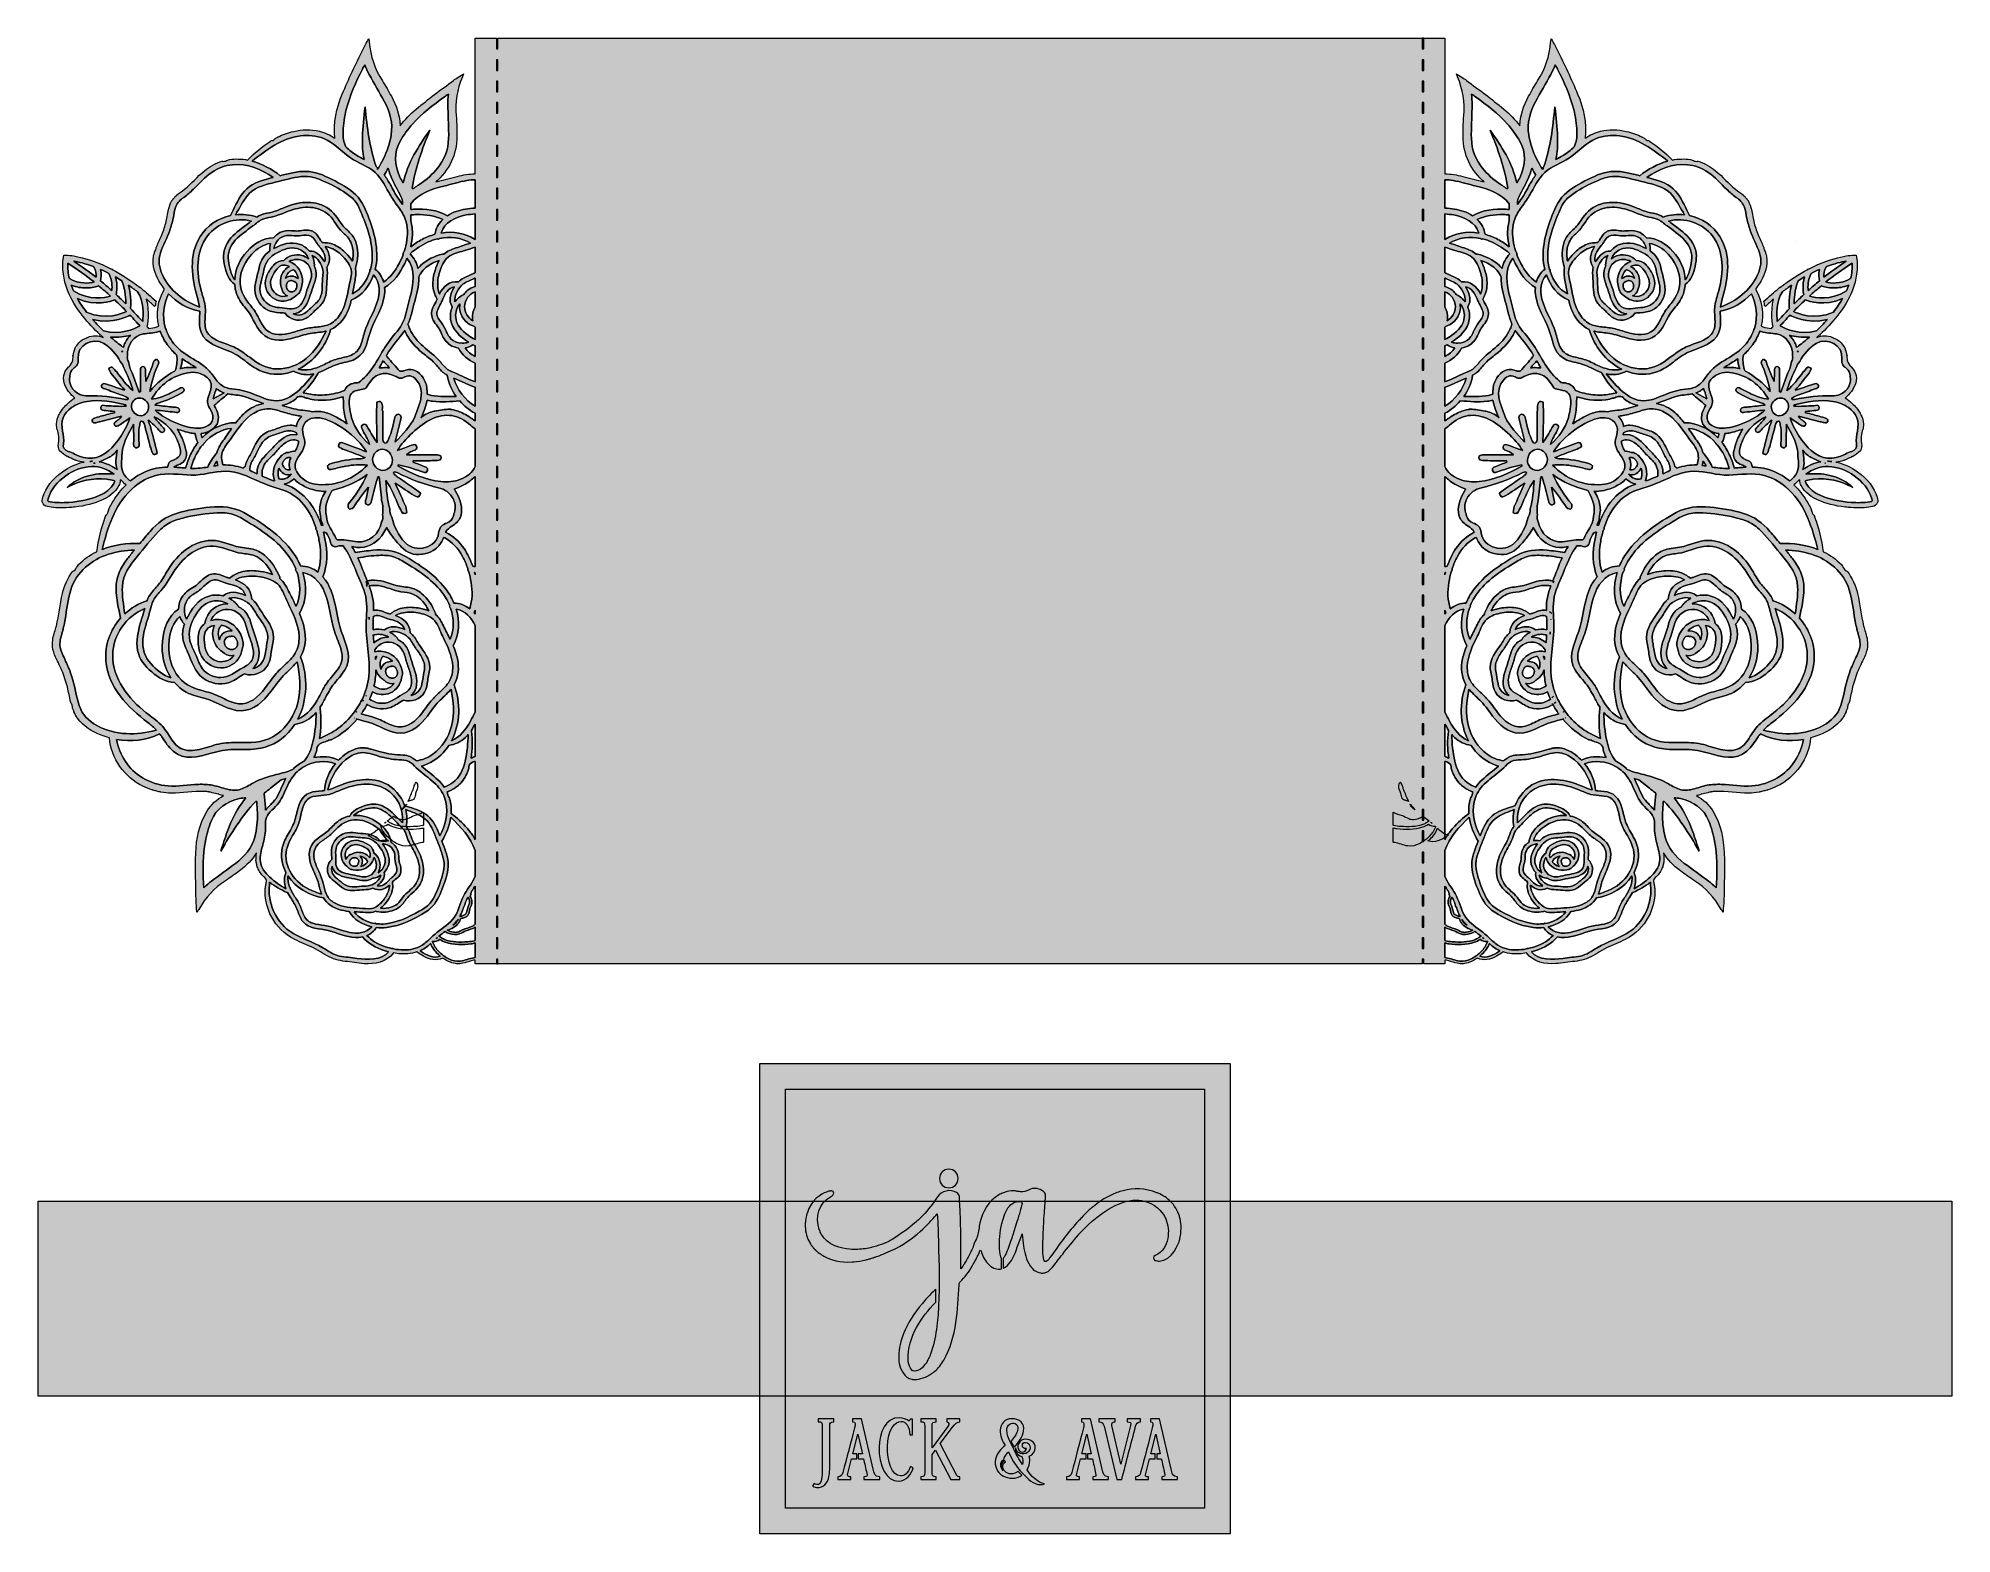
# Model space of a CAD drawing. Extents: x 13 to 990, y -905 to -141.
import ezdxf

# ---------------------------------------------------------------- set-up
doc = ezdxf.new("R2010")
doc.units = 0
doc.header["$MEASUREMENT"] = 0
doc.layers.add('Layer 1', color=7, linetype='Continuous', lineweight=0)

# ---------------------------------------------------------------- blocks, each defined once
blk = doc.blocks.new('Block_0')
at = {"layer": 'Layer 1', "transparency": 33554687}
h = blk.add_hatch(color=256, dxfattribs=at)
h.dxf.hatch_style = 2
h.set_gradient(color1=(123, 53, 78), color2=(123, 53, 78))
h.paths.add_polyline_path([(621.58, -904.8), (381.63, -904.8), (381.63, -664.85), (621.58, -664.85)])
h = blk.add_hatch(color=256, dxfattribs=at)
h.dxf.hatch_style = 2
h.set_gradient(color1=(123, 53, 78), color2=(123, 53, 78))
h.paths.add_polyline_path([(990.01, -735.12), (990.01, -834.52), (13.2, -834.52), (13.2, -735.12)])
at = {"layer": 'Layer 1'}
for points in [[(621.58, -904.8), (381.63, -904.8), (381.63, -664.85), (621.58, -664.85)], [(990.01, -735.12), (990.01, -834.52), (13.2, -834.52), (13.2, -735.12)]]:
    blk.add_lwpolyline(points, close=True, dxfattribs=at)
blk = doc.blocks.new('Block_1')
at = {"layer": 'Layer 1'}
blk.add_lwpolyline([(910.05, -245.08), (910.07, -245.08), (910.05, -245.06)], close=True, dxfattribs=at)
for points, knots in [([(202.57, -530.75), (203.08, -530.6), (203.59, -530.47), (204.1, -530.29), (205.07, -529.94), (205.41, -529.17), (205.6, -528.21), (205.76, -527.41), (205.88, -526.62), (206.2, -525.86), (206.53, -525.04), (206.92, -524.28), (206.91, -523.38), (206.9, -522.57), (206.64, -521.86), (206.22, -521.27), (206.17, -521.24), (206.13, -521.2), (206.09, -521.16), (205.76, -521.75), (205.45, -522.34), (205.18, -522.96), (205.08, -523.19), (204.98, -523.42), (204.89, -523.65), (204.76, -524.57), (204.46, -525.46), (203.92, -526.26), (203.58, -527.23), (203.24, -528.2), (202.85, -529.15), (202.58, -529.78), (202.28, -530.38), (201.95, -530.95), (202.02, -530.93), (202.09, -530.9), (202.17, -530.88), (202.18, -530.87), (202.18, -530.86), (202.19, -530.85), (202.31, -530.75), (202.45, -530.73), (202.57, -530.75)], [0, 0, 0, 0, 1, 1, 1, 2, 2, 2, 3, 3, 3, 4, 4, 4, 5, 5, 5, 6, 6, 6, 7, 7, 7, 8, 8, 8, 9, 9, 9, 10, 10, 10, 11, 11, 11, 12, 12, 12, 13, 13, 13, 14, 14, 14, 14]), ([(709.04, -528.21), (709.23, -529.17), (709.57, -529.94), (710.54, -530.29), (711.05, -530.47), (711.56, -530.6), (712.07, -530.75), (712.2, -530.73), (712.33, -530.75), (712.45, -530.85), (712.46, -530.86), (712.46, -530.87), (712.47, -530.88), (712.55, -530.9), (712.62, -530.93), (712.69, -530.95), (712.36, -530.38), (712.06, -529.78), (711.8, -529.15), (711.4, -528.2), (711.06, -527.23), (710.72, -526.26), (710.18, -525.46), (709.88, -524.57), (709.75, -523.64), (709.66, -523.41), (709.56, -523.19), (709.46, -522.96), (709.19, -522.34), (708.88, -521.75), (708.55, -521.16), (708.51, -521.2), (708.47, -521.24), (708.42, -521.27), (708, -521.86), (707.74, -522.57), (707.73, -523.38), (707.72, -524.28), (708.11, -525.04), (708.44, -525.86), (708.76, -526.62), (708.88, -527.41), (709.04, -528.21)], [0, 0, 0, 0, 1, 1, 1, 2, 2, 2, 3, 3, 3, 4, 4, 4, 5, 5, 5, 6, 6, 6, 7, 7, 7, 8, 8, 8, 9, 9, 9, 10, 10, 10, 11, 11, 11, 12, 12, 12, 13, 13, 13, 14, 14, 14, 14]), ([(201.85, -539.78), (201.01, -540.08), (200.11, -540.19), (199.22, -540.15), (197.54, -540.05), (195.93, -539.44), (194.5, -538.57), (193.44, -539.34), (192.38, -540.1), (191.35, -540.91), (191.48, -541.01), (191.61, -541.12), (191.75, -541.22), (191.97, -541.22), (192.16, -541.36), (192.26, -541.57), (192.86, -541.95), (193.49, -542.29), (194.14, -542.57), (197.88, -544.15), (202.1, -544.05), (206.07, -543.78), (207.2, -543.7), (208.35, -543.63), (209.43, -543.28), (209.55, -543.24), (209.67, -543.19), (209.79, -543.14), (209.79, -543.14), (209.79, -536.39), (209.79, -536.39), (208.36, -537.34), (206.72, -537.65), (205.08, -538.22), (203.94, -538.62), (202.98, -539.37), (201.85, -539.78)], [0, 0, 0, 0, 1, 1, 1, 2, 2, 2, 3, 3, 3, 4, 4, 4, 5, 5, 5, 6, 6, 6, 7, 7, 7, 8, 8, 8, 9, 9, 9, 10, 10, 10, 11, 11, 11, 12, 12, 12, 12]), ([(200.94, -532.53), (200.21, -533.54), (199.38, -534.46), (198.48, -535.33), (199.06, -534.97), (199.59, -534.55), (200.05, -534.05), (200.5, -533.58), (200.88, -533.05), (201.17, -532.47), (201.09, -532.5), (201.01, -532.51), (200.94, -532.53)], [0, 0, 0, 0, 1, 1, 1, 2, 2, 2, 3, 3, 3, 4, 4, 4, 4]), ([(708.57, -543.77), (712.54, -544.05), (716.76, -544.15), (720.5, -542.57), (721.15, -542.29), (721.78, -541.95), (722.38, -541.56), (722.48, -541.36), (722.67, -541.22), (722.89, -541.22), (723.03, -541.12), (723.16, -541.01), (723.29, -540.9), (722.26, -540.1), (721.2, -539.34), (720.14, -538.57), (718.71, -539.44), (717.1, -540.05), (715.42, -540.14), (714.53, -540.19), (713.63, -540.08), (712.79, -539.78), (711.66, -539.36), (710.7, -538.62), (709.56, -538.22), (707.92, -537.65), (706.28, -537.34), (704.85, -536.39), (704.85, -536.39), (704.85, -543.14), (704.85, -543.14), (704.97, -543.19), (705.09, -543.24), (705.21, -543.28), (706.29, -543.63), (707.44, -543.7), (708.57, -543.77)], [0, 0, 0, 0, 1, 1, 1, 2, 2, 2, 3, 3, 3, 4, 4, 4, 5, 5, 5, 6, 6, 6, 7, 7, 7, 8, 8, 8, 9, 9, 9, 10, 10, 10, 11, 11, 11, 12, 12, 12, 12]), ([(716.16, -535.33), (715.26, -534.46), (714.43, -533.54), (713.7, -532.53), (713.63, -532.51), (713.55, -532.49), (713.47, -532.47), (713.76, -533.05), (714.14, -533.58), (714.59, -534.05), (715.05, -534.55), (715.59, -534.96), (716.16, -535.33)], [0, 0, 0, 0, 1, 1, 1, 2, 2, 2, 3, 3, 3, 4, 4, 4, 4]), ([(187.07, -544.7), (186.5, -545.22), (185.93, -545.73), (185.32, -546.2), (184.17, -547.09), (182.95, -547.81), (181.67, -548.38), (181.86, -548.5), (182.05, -548.62), (182.24, -548.74), (185.01, -550.55), (188.71, -552.57), (192, -551.15), (191.63, -550.85), (191.27, -550.53), (190.93, -550.21), (189.28, -548.66), (187.86, -546.82), (187.07, -544.7)], [0, 0, 0, 0, 1, 1, 1, 2, 2, 2, 3, 3, 3, 4, 4, 4, 5, 5, 5, 6, 6, 6, 6]), ([(194.71, -544.03), (193.7, -543.68), (192.72, -543.22), (191.8, -542.65), (190.75, -543.42), (189.47, -543.72), (188.19, -543.67), (188.16, -543.69), (188.14, -543.72), (188.11, -543.74), (188.71, -545.69), (189.89, -547.38), (191.33, -548.84), (191.95, -549.46), (192.61, -550.05), (193.3, -550.6), (193.53, -550.63), (193.73, -550.8), (193.83, -551.01), (194.65, -551.61), (195.51, -552.14), (196.43, -552.59), (198.24, -553.47), (200.26, -553.97), (202.29, -553.73), (203.48, -553.59), (204.63, -553.18), (205.77, -552.81), (206.87, -552.46), (207.97, -552.18), (209.1, -551.96), (209.33, -551.91), (209.56, -551.87), (209.79, -551.82), (209.79, -551.82), (209.79, -544.42), (209.79, -544.42), (209.18, -544.63), (208.53, -544.79), (207.84, -544.87), (203.55, -545.37), (198.83, -545.45), (194.71, -544.03)], [0, 0, 0, 0, 1, 1, 1, 2, 2, 2, 3, 3, 3, 4, 4, 4, 5, 5, 5, 6, 6, 6, 7, 7, 7, 8, 8, 8, 9, 9, 9, 10, 10, 10, 11, 11, 11, 12, 12, 12, 13, 13, 13, 14, 14, 14, 14]), ([(189.95, -542.05), (189.94, -542.06), (189.93, -542.07), (189.92, -542.08), (190.15, -542.01), (190.38, -541.92), (190.6, -541.81), (190.54, -541.77), (190.48, -541.71), (190.42, -541.66), (190.26, -541.8), (190.1, -541.92), (189.95, -542.05)], [0, 0, 0, 0, 1, 1, 1, 2, 2, 2, 3, 3, 3, 4, 4, 4, 4]), ([(726.53, -543.74), (726.5, -543.72), (726.48, -543.69), (726.45, -543.67), (725.17, -543.71), (723.89, -543.42), (722.84, -542.65), (721.92, -543.22), (720.94, -543.68), (719.93, -544.03), (715.81, -545.45), (711.09, -545.37), (706.8, -544.87), (706.11, -544.79), (705.46, -544.63), (704.85, -544.42), (704.85, -544.42), (704.85, -551.82), (704.85, -551.82), (705.08, -551.87), (705.31, -551.91), (705.54, -551.96), (706.67, -552.18), (707.77, -552.46), (708.87, -552.81), (710.01, -553.18), (711.16, -553.59), (712.35, -553.73), (714.38, -553.97), (716.4, -553.47), (718.21, -552.59), (719.13, -552.14), (719.99, -551.61), (720.81, -551.01), (720.91, -550.79), (721.11, -550.63), (721.34, -550.6), (722.03, -550.05), (722.69, -549.46), (723.31, -548.84), (724.75, -547.38), (725.93, -545.69), (726.53, -543.74)], [0, 0, 0, 0, 1, 1, 1, 2, 2, 2, 3, 3, 3, 4, 4, 4, 5, 5, 5, 6, 6, 6, 7, 7, 7, 8, 8, 8, 9, 9, 9, 10, 10, 10, 11, 11, 11, 12, 12, 12, 13, 13, 13, 14, 14, 14, 14]), ([(727.57, -544.7), (726.78, -546.82), (725.36, -548.66), (723.71, -550.21), (723.37, -550.53), (723.01, -550.84), (722.64, -551.15), (725.93, -552.56), (729.63, -550.55), (732.4, -548.74), (732.59, -548.62), (732.78, -548.5), (732.98, -548.37), (731.69, -547.81), (730.47, -547.09), (729.32, -546.2), (728.71, -545.73), (728.14, -545.22), (727.57, -544.7)], [0, 0, 0, 0, 1, 1, 1, 2, 2, 2, 3, 3, 3, 4, 4, 4, 5, 5, 5, 6, 6, 6, 6]), ([(724.22, -541.66), (724.16, -541.71), (724.11, -541.76), (724.04, -541.81), (724.27, -541.92), (724.49, -542), (724.72, -542.07), (724.71, -542.07), (724.7, -542.06), (724.69, -542.05), (724.54, -541.92), (724.38, -541.79), (724.22, -541.66)], [0, 0, 0, 0, 1, 1, 1, 2, 2, 2, 3, 3, 3, 4, 4, 4, 4])]:
    blk.add_open_spline(points, degree=3, knots=knots, dxfattribs=at)
blk = doc.blocks.new('Block_2')
at = {"layer": 'Layer 1', "transparency": 33554687}
h = blk.add_hatch(color=256, dxfattribs=at)
h.dxf.hatch_style = 2
h.set_gradient(color1=(123, 53, 78), color2=(123, 53, 78), rotation=69.95914)
edge = h.paths.add_edge_path()
edge.add_spline(control_points=[(948.22, -378.03), (945.07, -378.6), (941.88, -378.56), (938.69, -378.34), (933.18, -377.95), (927.81, -376.99), (922.78, -374.68), (919.81, -373.32), (917.22, -371.53), (915.73, -368.63), (915.03, -367.29), (915.04, -367.25), (916.54, -366.96), (923.8, -365.56), (930.74, -366.53), (937.39, -369.67), (937.41, -369.69), (937.45, -369.71), (937.48, -369.73), (937.48, -369.73), (937.58, -369.77), (937.58, -369.77), (937.58, -369.77), (937.92, -369.93), (937.92, -369.93), (937.92, -369.93), (939.5, -370.67), (939.5, -370.67), (939.5, -370.67), (938.83, -370.06), (938.83, -370.06), (938.83, -370.06), (938.47, -369.74), (938.47, -369.74), (931.83, -364.42), (924.09, -363.11), (915.55, -363.93), (918.95, -361.3), (922.71, -359.94), (927.02, -360.05), (931.99, -360.18), (936.36, -361.97), (940.26, -364.81), (944.45, -367.85), (947.71, -371.58), (949.23, -376.45), (949.65, -377.75), (949.61, -377.77), (948.22, -378.03)], knot_values=[0, 0, 0, 0, 1, 1, 1, 2, 2, 2, 3, 3, 3, 4, 4, 4, 5, 5, 5, 6, 6, 6, 7, 7, 7, 8, 8, 8, 9, 9, 9, 10, 10, 10, 11, 11, 11, 12, 12, 12, 13, 13, 13, 14, 14, 14, 15, 15, 15, 16, 16, 16, 16], degree=3, periodic=0)
edge = h.paths.add_edge_path()
edge.add_spline(control_points=[(914.5, -355.69), (914.32, -353.58), (913.97, -351.65), (913.95, -351.54), (913.97, -351.57), (913.99, -351.6), (914.01, -351.64), (915.16, -353.61), (917.12, -354.84), (918.21, -355.39), (918.66, -355.63), (918.95, -355.74), (918.95, -355.74), (920.43, -356.51), (921.82, -357.14), (923.24, -357.64), (919.95, -358.17), (916.88, -359.5), (914.04, -361.63), (914.15, -361.22), (914.24, -360.81), (914.31, -360.39), (914.31, -360.39), (914.32, -360.37), (914.32, -360.37), (914.7, -359.38), (914.65, -357.48), (914.5, -355.69)], knot_values=[0, 0, 0, 0, 1, 1, 1, 2, 2, 2, 3, 3, 3, 4, 4, 4, 5, 5, 5, 6, 6, 6, 7, 7, 7, 8, 8, 8, 9, 9, 9, 9], degree=3, periodic=0)
edge = h.paths.add_edge_path()
edge.add_spline(control_points=[(925.61, -358.3), (925.57, -358.3), (925.53, -358.29), (925.49, -358.29), (925.48, -358.29), (925.48, -358.29), (925.48, -358.29), (925.48, -358.29), (925.38, -358.29), (925.38, -358.29), (925.38, -358.29), (925.33, -358.29), (925.33, -358.29), (925.33, -358.29), (925.15, -358.24), (925.15, -358.24), (925.15, -358.24), (925.33, -358.28), (925.33, -358.28), (925.34, -358.29), (925.36, -358.29), (925.38, -358.29), (925.41, -358.29), (925.44, -358.28), (925.48, -358.28), (925.48, -358.28), (925.48, -358.28), (925.49, -358.28), (925.53, -358.29), (925.57, -358.3), (925.61, -358.3)], knot_values=[0, 0, 0, 0, 1, 1, 1, 2, 2, 2, 3, 3, 3, 4, 4, 4, 5, 5, 5, 6, 6, 6, 7, 7, 7, 8, 8, 8, 9, 9, 9, 10, 10, 10, 10], degree=3, periodic=0)
edge = h.paths.add_edge_path()
edge.add_spline(control_points=[(928.8, -357.49), (928.22, -357.44), (927.64, -357.4), (927.06, -357.38), (926.93, -357.38), (926.79, -357.38), (926.66, -357.38), (926.79, -357.38), (926.92, -357.38), (927.05, -357.38), (927.64, -357.4), (928.23, -357.44), (928.8, -357.49)], knot_values=[0, 0, 0, 0, 1, 1, 1, 2, 2, 2, 3, 3, 3, 4, 4, 4, 4], degree=3, periodic=0)
edge = h.paths.add_edge_path()
edge.add_spline(control_points=[(907.52, -335.18), (909.43, -336.52), (911.17, -337.76), (912.93, -338.95), (913.71, -339.48), (914.65, -339.96), (915.3, -338.87), (915.87, -337.92), (915.04, -337.39), (914.38, -336.86), (913.65, -336.26), (912.68, -335.91), (911.82, -334.29), (911.82, -334.29), (922.93, -337.18), (922.93, -337.18), (923.57, -337.33), (924.22, -337.48), (924.87, -337.64), (925.65, -337.84), (926.46, -337.85), (926.73, -336.94), (926.97, -336.04), (926.24, -335.54), (925.53, -335.31), (923.46, -334.67), (921.39, -334.13), (919.29, -333.56), (917.98, -333.21), (916.66, -332.89), (915.35, -332.55), (915.36, -332.32), (915.39, -332.11), (915.39, -331.9), (916.84, -331.77), (918.28, -331.69), (919.7, -331.46), (920.76, -331.28), (922.47, -331.6), (922.38, -329.97), (922.27, -328.24), (920.63, -328.91), (919.58, -328.97), (916.2, -329.12), (912.84, -329.5), (909.43, -329.22), (909.49, -328.91), (909.49, -328.65), (909.55, -328.62), (916.01, -326.96), (922.53, -325.79), (929.24, -326.76), (932.16, -327.2), (934.85, -328.22), (937.28, -329.94), (941.46, -332.92), (942.97, -336.95), (941.85, -341.91), (941.38, -344.05), (941.1, -346.16), (941.46, -348.32), (941.8, -350.42), (940.87, -351.62), (938.95, -352.29), (937.86, -352.67), (936.79, -353.14), (935.76, -353.69), (929.39, -357.02), (923.69, -356.46), (918.22, -351.91), (914.38, -348.72), (909.01, -340.37), (907.52, -335.18)], knot_values=[0, 0, 0, 0, 1, 1, 1, 2, 2, 2, 3, 3, 3, 4, 4, 4, 5, 5, 5, 6, 6, 6, 7, 7, 7, 8, 8, 8, 9, 9, 9, 10, 10, 10, 11, 11, 11, 12, 12, 12, 13, 13, 13, 14, 14, 14, 15, 15, 15, 16, 16, 16, 17, 17, 17, 18, 18, 18, 19, 19, 19, 20, 20, 20, 21, 21, 21, 22, 22, 22, 23, 23, 23, 24, 24, 24, 24], degree=3, periodic=0)
edge = h.paths.add_edge_path()
edge.add_spline(control_points=[(908.47, -366.45), (908.01, -366.82), (907.59, -367.12), (907.16, -367.37), (904.79, -365.42), (902.18, -363.78), (899.38, -362.59), (895.73, -361.05), (892.05, -360.46), (888.27, -360.37), (888.16, -360.05), (888.06, -359.73), (887.98, -359.38), (887.71, -358.34), (887.31, -357.57), (886.27, -357.16), (882.09, -355.45), (881.1, -354.33), (881.78, -350.79), (881.78, -350.79), (881.8, -350.76), (881.8, -350.76), (882.6, -347.74), (884.38, -344.36), (884.71, -343.75), (884.75, -343.69), (884.76, -343.66), (884.76, -343.66), (887.17, -339.85), (890.55, -336.95), (895.09, -334.61), (893.75, -336.92), (892.08, -338.21), (890.78, -339.79), (890.17, -340.53), (889.13, -341.32), (890.21, -342.29), (891.29, -343.24), (891.98, -342.17), (892.65, -341.46), (894.35, -339.67), (896.03, -337.9), (898.16, -336.31), (897.79, -337.44), (897.43, -338.54), (897.05, -339.68), (895.92, -344.19), (894.46, -348.62), (893.65, -353.22), (895.63, -355.03), (895.85, -352.96), (896.52, -351.91), (896.53, -351.23), (896.65, -350.56), (897.08, -350), (897.08, -350), (897.7, -347.58), (897.7, -347.58), (898.48, -344.64), (899.26, -341.69), (900.06, -338.73), (900.28, -337.95), (900.49, -336.89), (901.44, -336.92), (902.51, -336.95), (902.32, -338.1), (902.49, -338.85), (903.25, -342.36), (902.85, -345.89), (902.79, -349.41), (903.22, -350.1), (903.74, -350.85), (904.65, -350.46), (905.62, -350.05), (905.6, -349.08), (905.57, -348.15), (905.54, -344.93), (905.52, -341.71), (905.74, -338.49), (907.86, -342.64), (910.4, -346.6), (911.19, -351.23), (911.2, -351.3), (911.22, -351.4), (911.24, -351.54), (911.39, -352.81), (911.7, -356.71), (911.75, -357.24), (911.76, -357.28), (911.76, -357.3), (911.76, -357.3), (911.76, -357.3), (911.76, -357.3), (911.76, -357.31), (911.86, -360.67), (911.49, -363.89), (908.47, -366.45)], knot_values=[0, 0, 0, 0, 1, 1, 1, 2, 2, 2, 3, 3, 3, 4, 4, 4, 5, 5, 5, 6, 6, 6, 7, 7, 7, 8, 8, 8, 9, 9, 9, 10, 10, 10, 11, 11, 11, 12, 12, 12, 13, 13, 13, 14, 14, 14, 15, 15, 15, 16, 16, 16, 17, 17, 17, 18, 18, 18, 19, 19, 19, 20, 20, 20, 21, 21, 21, 22, 22, 22, 23, 23, 23, 24, 24, 24, 25, 25, 25, 26, 26, 26, 27, 27, 27, 28, 28, 28, 29, 29, 29, 30, 30, 30, 31, 31, 31, 32, 32, 32, 32], degree=3, periodic=0)
edge = h.paths.add_edge_path()
edge.add_spline(control_points=[(921.69, -402.37), (915.62, -400.03), (908.91, -399.12), (902.42, -399.27), (900.68, -397.2), (898.93, -395.16), (897.16, -393.12), (893.37, -388.8), (889.29, -385.64), (883.74, -383.93), (878.18, -382.21), (872.29, -381.3), (866.49, -380.78), (860.43, -380.24), (854.83, -380.58), (849.41, -383.55), (840.1, -388.64), (830.53, -395.18), (824.27, -403.88), (822.74, -406.01), (821.43, -408.35), (820.4, -410.79), (817.11, -410.72), (814.06, -412.02), (811.5, -414.01), (809.89, -409.21), (809.83, -404.06), (810.67, -399.04), (811.02, -396.9), (811.5, -394.79), (812.11, -392.71), (812.54, -392.31), (812.69, -391.69), (812.59, -391.14), (813.37, -388.77), (814.35, -386.46), (815.55, -384.28), (817.95, -379.91), (821.26, -376.06), (825.68, -373.65), (828.29, -372.24), (831.17, -371.43), (833.97, -370.55), (836.68, -369.69), (839.29, -368.68), (841.86, -367.53), (847.16, -365.16), (852.56, -362.4), (858.5, -362.45), (864.46, -362.49), (870.15, -364.54), (876.15, -364.41), (882.22, -364.26), (888.35, -363.07), (894.35, -364.62), (898.38, -365.67), (902.05, -367.74), (905.22, -370.4), (905.22, -370.4), (905.23, -370.4), (905.23, -370.4), (905.4, -370.56), (905.56, -370.7), (905.74, -370.85), (905.74, -370.85), (905.75, -370.85), (905.75, -370.85), (906.18, -371.23), (906.61, -371.62), (907.03, -372.02), (915.45, -380.15), (918.79, -391.37), (921.69, -402.37)], knot_values=[0, 0, 0, 0, 1, 1, 1, 2, 2, 2, 3, 3, 3, 4, 4, 4, 5, 5, 5, 6, 6, 6, 7, 7, 7, 8, 8, 8, 9, 9, 9, 10, 10, 10, 11, 11, 11, 12, 12, 12, 13, 13, 13, 14, 14, 14, 15, 15, 15, 16, 16, 16, 17, 17, 17, 18, 18, 18, 19, 19, 19, 20, 20, 20, 21, 21, 21, 22, 22, 22, 23, 23, 23, 24, 24, 24, 24], degree=3, periodic=0)
edge = h.paths.add_edge_path()
edge.add_spline(control_points=[(930.12, -411.42), (933.64, -414.56), (936.23, -418.43), (937.69, -422.92), (939.28, -427.84), (939.71, -433.03), (940.58, -438.09), (941.02, -440.67), (941.58, -443.18), (942.32, -445.68), (943.08, -448.2), (943.63, -450.56), (942.92, -453.17), (942.26, -455.63), (940.93, -457.86), (939.88, -460.18), (938.83, -462.5), (937.92, -464.89), (937.12, -467.32), (935.54, -472.1), (935.02, -477.15), (933.44, -481.94), (931.91, -486.6), (928.58, -489.93), (924.34, -492.26), (914.85, -497.46), (904.11, -497.29), (893.96, -494.6), (895.29, -493.21), (896.73, -491.95), (898.33, -490.76), (908.64, -482.94), (918.5, -472.83), (919.73, -459.26), (920.47, -451.26), (917.51, -443.41), (912.32, -437.49), (913.22, -432.44), (914.55, -427.44), (914.55, -422.28), (914.58, -416.44), (912.2, -411.58), (908.69, -407.05), (907.55, -405.58), (906.38, -404.13), (905.22, -402.68), (914.21, -402.91), (923.29, -405.29), (930.12, -411.42)], knot_values=[0, 0, 0, 0, 1, 1, 1, 2, 2, 2, 3, 3, 3, 4, 4, 4, 5, 5, 5, 6, 6, 6, 7, 7, 7, 8, 8, 8, 9, 9, 9, 10, 10, 10, 11, 11, 11, 12, 12, 12, 13, 13, 13, 14, 14, 14, 15, 15, 15, 16, 16, 16, 16], degree=3, periodic=0)
edge = h.paths.add_edge_path()
edge.add_spline(control_points=[(900.99, -518.94), (897.05, -521.3), (892.54, -522.73), (887.97, -523.08), (882.8, -523.47), (877.67, -522.49), (872.51, -522.29), (870.08, -522.19), (867.65, -522.3), (865.24, -522.73), (862.68, -523.23), (860.25, -524.18), (857.72, -524.8), (855.42, -525.38), (853.16, -525.51), (850.89, -524.76), (848.68, -524.05), (846.68, -522.73), (844.67, -521.61), (840.92, -519.52), (836.91, -518.33), (832.76, -517.29), (829.95, -516.57), (827, -515.87), (824.33, -514.68), (824.11, -514.41), (823.86, -514.17), (823.59, -513.91), (823.58, -513.91), (823.57, -513.91), (823.56, -513.91), (822.74, -513.14), (821.87, -512.44), (820.95, -511.8), (820.17, -511.27), (819.35, -510.8), (818.51, -510.38), (818.51, -510.38), (818.51, -510.38), (818.5, -510.38), (816.2, -507.61), (814.86, -504.08), (814.05, -500.56), (812.93, -495.71), (812.47, -490.57), (812.35, -485.55), (812.83, -486.12), (813.34, -486.67), (813.88, -487.17), (816.62, -489.66), (819.73, -491.08), (823.34, -491.68), (824.31, -493.15), (825.39, -494.56), (826.59, -495.85), (830.91, -500.48), (836.69, -503.52), (842.99, -504.21), (846.81, -504.63), (850.65, -504.42), (854.5, -504.46), (858.48, -504.49), (862.14, -505.21), (865.93, -506.38), (872.36, -508.34), (879.8, -510.18), (885.47, -505.34), (887.83, -503.32), (889.44, -500.61), (891.15, -498.04), (891.51, -497.5), (891.92, -497), (892.32, -496.48), (898.93, -499.89), (906.9, -500.62), (914.35, -499.35), (912.8, -507.47), (908.21, -514.63), (900.99, -518.94)], knot_values=[0, 0, 0, 0, 1, 1, 1, 2, 2, 2, 3, 3, 3, 4, 4, 4, 5, 5, 5, 6, 6, 6, 7, 7, 7, 8, 8, 8, 9, 9, 9, 10, 10, 10, 11, 11, 11, 12, 12, 12, 13, 13, 13, 14, 14, 14, 15, 15, 15, 16, 16, 16, 17, 17, 17, 18, 18, 18, 19, 19, 19, 20, 20, 20, 21, 21, 21, 22, 22, 22, 23, 23, 23, 24, 24, 24, 25, 25, 25, 26, 26, 26, 26], degree=3, periodic=0)
edge = h.paths.add_edge_path()
edge.add_spline(control_points=[(865.99, -540.99), (867.34, -544.31), (868.32, -547.81), (868.96, -551.33), (870.23, -558.39), (870.23, -565.55), (869.94, -572.69), (869.91, -573.39), (869.83, -574.11), (869.76, -575.06), (868.32, -573.8), (867.19, -572.64), (865.9, -571.67), (861.79, -568.62), (857.6, -565.67), (853.5, -562.59), (848.9, -559.13), (845.38, -554.83), (843.77, -549.18), (842.62, -545.15), (842.29, -541.05), (842.42, -536.88), (842.47, -534.96), (842.65, -533.04), (842.76, -531.11), (842.91, -531.07), (843.07, -531.03), (843.21, -531), (850.45, -538.5), (855.85, -547.32), (861.07, -556.33), (859.61, -551.5), (858, -546.78), (856.09, -542.15), (854.17, -537.46), (851.48, -533.2), (848.27, -529.16), (849.45, -529.16), (850.5, -529.31), (851.51, -529.56), (858.12, -531.11), (863.37, -534.53), (865.99, -540.99)], knot_values=[0, 0, 0, 0, 1, 1, 1, 2, 2, 2, 3, 3, 3, 4, 4, 4, 5, 5, 5, 6, 6, 6, 7, 7, 7, 8, 8, 8, 9, 9, 9, 10, 10, 10, 11, 11, 11, 12, 12, 12, 13, 13, 13, 14, 14, 14, 14], degree=3, periodic=0)
edge = h.paths.add_edge_path()
edge.add_spline(control_points=[(827.89, -519.34), (828.66, -519.57), (829.44, -519.78), (830.22, -520), (830.22, -520), (835.65, -524.24), (835.65, -524.24), (836.73, -525.04), (837.75, -525.83), (838.77, -526.68), (839.04, -526.92), (838.93, -527.71), (838.86, -528.23), (838.57, -530.61), (838.34, -533.01), (838.25, -535.42), (837.57, -534.58), (836.79, -533.8), (836.02, -533.04), (835.97, -532.99), (835.91, -532.95), (835.86, -532.89), (835.35, -532.36), (834.92, -531.83), (834.38, -531.32), (834.08, -531.03), (833.86, -530.72), (833.66, -530.4), (833.64, -530.42), (833.63, -530.46), (833.63, -530.49), (833.28, -530.07), (832.96, -529.62), (832.68, -529.16), (830.79, -526.03), (829.69, -522.5), (827.89, -519.34)], knot_values=[0, 0, 0, 0, 1, 1, 1, 2, 2, 2, 3, 3, 3, 4, 4, 4, 5, 5, 5, 6, 6, 6, 7, 7, 7, 8, 8, 8, 9, 9, 9, 10, 10, 10, 11, 11, 11, 12, 12, 12, 12], degree=3, periodic=0)
edge = h.paths.add_edge_path()
edge.add_spline(control_points=[(840.89, -561.62), (840.5, -564.89), (838.41, -567.56), (836.05, -569.71), (833.6, -571.95), (830.75, -573.9), (827.87, -575.6), (828.03, -575.13), (828.2, -574.66), (828.3, -574.17), (828.86, -571.77), (828.67, -569.51), (827.84, -567.2), (828.38, -566.16), (828.84, -565.08), (829.21, -563.95), (830.49, -559.92), (830.38, -555.58), (828.74, -551.68), (827.72, -549.31), (826.35, -547.14), (825.11, -544.9), (823.83, -542.56), (823.06, -540.2), (822.49, -537.6), (821.55, -533.22), (820.19, -528.29), (815.52, -526.58), (813.57, -525.86), (811.46, -525.81), (809.42, -525.66), (808.97, -525.62), (808.56, -525.55), (808.13, -525.49), (807.95, -520.52), (805.78, -515.64), (802.6, -511.72), (807.85, -509.97), (813.49, -510.3), (818.38, -513.09), (821.04, -514.63), (823.33, -516.79), (825.03, -519.32), (826.95, -522.21), (828.04, -525.51), (829.61, -528.58), (830.36, -530.03), (831.21, -531.42), (832.26, -532.67), (833.37, -534), (834.72, -535.11), (835.91, -536.37), (837.01, -537.52), (837.81, -538.78), (838.12, -540.37), (838.19, -540.74), (838.25, -541.11), (838.27, -541.49), (838.29, -541.74), (838.32, -541.97), (838.32, -542.23), (838.32, -542.29), (838.33, -542.36), (838.33, -542.42), (838.35, -543.29), (838.32, -544.15), (838.32, -545.01), (838.32, -547.89), (838.94, -550.61), (839.69, -553.36), (840.41, -556.04), (841.22, -558.83), (840.89, -561.62)], knot_values=[0, 0, 0, 0, 1, 1, 1, 2, 2, 2, 3, 3, 3, 4, 4, 4, 5, 5, 5, 6, 6, 6, 7, 7, 7, 8, 8, 8, 9, 9, 9, 10, 10, 10, 11, 11, 11, 12, 12, 12, 13, 13, 13, 14, 14, 14, 15, 15, 15, 16, 16, 16, 17, 17, 17, 18, 18, 18, 19, 19, 19, 20, 20, 20, 21, 21, 21, 22, 22, 22, 23, 23, 23, 24, 24, 24, 24], degree=3, periodic=0)
edge = h.paths.add_edge_path()
edge.add_spline(control_points=[(836.33, -578.44), (836.13, -580.87), (835.54, -583.32), (834.68, -585.59), (832.93, -590.19), (829.89, -594.41), (825.87, -597.25), (820.72, -600.9), (814.41, -602.34), (809.08, -605.64), (806.3, -607.35), (803.72, -609.25), (800.47, -609.91), (797.55, -610.49), (794.53, -610.69), (791.57, -611.09), (786.2, -611.82), (779.28, -612.2), (775.42, -607.79), (776.17, -607.59), (776.93, -607.38), (777.66, -607.14), (781.85, -605.79), (785.9, -603.61), (788.7, -600.14), (789.92, -600.41), (791.16, -600.53), (792.36, -600.47), (797.2, -600.26), (801.59, -598.08), (806.21, -596.9), (810.6, -595.76), (816.1, -596.31), (819.2, -592.36), (820.53, -590.66), (821.18, -588.62), (821.94, -586.62), (822.73, -584.52), (823.84, -582.64), (825.05, -580.77), (825.77, -579.69), (826.46, -578.6), (827.04, -577.47), (827.12, -577.47), (827.2, -577.47), (827.3, -577.42), (830.53, -576.06), (833.46, -574.39), (836.19, -572.24), (836.36, -574.31), (836.5, -576.36), (836.33, -578.44)], knot_values=[0, 0, 0, 0, 1, 1, 1, 2, 2, 2, 3, 3, 3, 4, 4, 4, 5, 5, 5, 6, 6, 6, 7, 7, 7, 8, 8, 8, 9, 9, 9, 10, 10, 10, 11, 11, 11, 12, 12, 12, 13, 13, 13, 14, 14, 14, 15, 15, 15, 16, 16, 16, 17, 17, 17, 17], degree=3, periodic=0)
edge = h.paths.add_edge_path()
edge.add_spline(control_points=[(773.87, -606.06), (773.5, -605.94), (773.1, -606.05), (772.8, -606.28), (771.16, -606.6), (769.51, -606.78), (767.83, -606.8), (764.53, -606.84), (761.18, -606.16), (758.35, -604.37), (756.67, -603.32), (755.26, -601.9), (753.83, -600.56), (752.45, -599.27), (751.01, -598.06), (749.49, -596.94), (746.4, -594.64), (743.02, -592.4), (741.11, -588.93), (739.19, -585.45), (738.52, -581.46), (736.47, -578.01), (734.74, -575.06), (732.54, -572.33), (731.27, -569.14), (731.27, -569.14), (731.27, -556.11), (731.27, -556.11), (733.52, -549.27), (738.62, -544.06), (743.73, -539.1), (744.34, -543.4), (745.99, -547.6), (748.21, -551.34), (747.57, -553.03), (746.95, -554.7), (746.35, -556.4), (745.07, -560.02), (744.56, -563.43), (745.38, -567.21), (746.19, -571.02), (747.58, -574.74), (749.17, -578.3), (750.84, -581.99), (752.86, -585.14), (756.35, -587.33), (762.36, -591.1), (769.31, -594.52), (776.41, -595.33), (778.15, -595.51), (779.94, -595.51), (781.7, -595.33), (782.74, -597.26), (784.49, -598.62), (786.48, -599.46), (784.2, -601.96), (781.23, -603.67), (778.03, -604.82), (776.68, -605.33), (775.28, -605.74), (773.87, -606.06)], knot_values=[0, 0, 0, 0, 1, 1, 1, 2, 2, 2, 3, 3, 3, 4, 4, 4, 5, 5, 5, 6, 6, 6, 7, 7, 7, 8, 8, 8, 9, 9, 9, 10, 10, 10, 11, 11, 11, 12, 12, 12, 13, 13, 13, 14, 14, 14, 15, 15, 15, 16, 16, 16, 17, 17, 17, 18, 18, 18, 19, 19, 19, 20, 20, 20, 20], degree=3, periodic=0)
edge = h.paths.add_edge_path()
edge.add_spline(control_points=[(758.82, -607.58), (756.05, -609.38), (752.35, -611.4), (749.06, -609.98), (749.42, -609.68), (749.78, -609.36), (750.13, -609.04), (751.77, -607.49), (753.2, -605.65), (753.99, -603.54), (754.55, -604.05), (755.13, -604.56), (755.74, -605.03), (756.88, -605.93), (758.11, -606.64), (759.39, -607.21), (759.2, -607.33), (759.01, -607.45), (758.82, -607.58)], knot_values=[0, 0, 0, 0, 1, 1, 1, 2, 2, 2, 3, 3, 3, 4, 4, 4, 5, 5, 5, 6, 6, 6, 6], degree=3, periodic=0)
edge = h.paths.add_edge_path()
edge.add_spline(control_points=[(750.46, -600.65), (750.52, -600.6), (750.58, -600.55), (750.64, -600.5), (750.8, -600.63), (750.96, -600.75), (751.11, -600.89), (751.11, -600.89), (751.12, -600.9), (751.13, -600.91), (750.91, -600.84), (750.68, -600.75), (750.46, -600.65)], knot_values=[0, 0, 0, 0, 1, 1, 1, 2, 2, 2, 3, 3, 3, 4, 4, 4, 4], degree=3, periodic=0)
edge = h.paths.add_edge_path()
edge.add_spline(control_points=[(747.76, -609.43), (747.53, -609.46), (747.32, -609.63), (747.22, -609.84), (746.41, -610.44), (745.54, -610.97), (744.63, -611.42), (742.81, -612.3), (740.8, -612.81), (738.77, -612.56), (737.57, -612.42), (736.42, -612.01), (735.28, -611.64), (734.19, -611.29), (733.08, -611.02), (731.95, -610.79), (731.73, -610.75), (731.49, -610.7), (731.27, -610.66), (731.27, -610.66), (731.27, -603.25), (731.27, -603.25), (731.88, -603.46), (732.53, -603.62), (733.22, -603.7), (737.51, -604.2), (742.23, -604.28), (746.35, -602.86), (747.36, -602.51), (748.34, -602.05), (749.26, -601.48), (750.3, -602.26), (751.58, -602.55), (752.87, -602.5), (752.89, -602.53), (752.92, -602.55), (752.95, -602.57), (752.34, -604.52), (751.16, -606.21), (749.73, -607.67), (749.11, -608.3), (748.45, -608.88), (747.76, -609.43)], knot_values=[0, 0, 0, 0, 1, 1, 1, 2, 2, 2, 3, 3, 3, 4, 4, 4, 5, 5, 5, 6, 6, 6, 7, 7, 7, 8, 8, 8, 9, 9, 9, 10, 10, 10, 11, 11, 11, 12, 12, 12, 13, 13, 13, 14, 14, 14, 14], degree=3, periodic=0)
edge = h.paths.add_edge_path()
edge.add_spline(control_points=[(731.27, -595.22), (732.7, -596.17), (734.33, -596.48), (735.98, -597.05), (737.12, -597.45), (738.08, -598.2), (739.21, -598.61), (740.04, -598.92), (740.95, -599.03), (741.83, -598.98), (743.52, -598.88), (745.12, -598.27), (746.56, -597.41), (747.62, -598.17), (748.68, -598.93), (749.71, -599.74), (749.58, -599.84), (749.44, -599.95), (749.31, -600.05), (749.08, -600.05), (748.9, -600.19), (748.8, -600.4), (748.2, -600.78), (747.57, -601.13), (746.92, -601.4), (743.18, -602.98), (738.96, -602.88), (734.98, -602.61), (733.86, -602.53), (732.71, -602.46), (731.63, -602.11), (731.5, -602.07), (731.38, -602.02), (731.27, -601.97), (731.27, -601.97), (731.27, -595.22), (731.27, -595.22)], knot_values=[0, 0, 0, 0, 1, 1, 1, 2, 2, 2, 3, 3, 3, 4, 4, 4, 5, 5, 5, 6, 6, 6, 7, 7, 7, 8, 8, 8, 9, 9, 9, 10, 10, 10, 11, 11, 11, 12, 12, 12, 12], degree=3, periodic=0)
edge = h.paths.add_edge_path()
edge.add_spline(control_points=[(739.89, -591.3), (739.96, -591.33), (740.04, -591.34), (740.12, -591.36), (740.85, -592.37), (741.68, -593.29), (742.57, -594.16), (742, -593.8), (741.47, -593.38), (741, -592.88), (740.56, -592.41), (740.18, -591.88), (739.89, -591.3)], knot_values=[0, 0, 0, 0, 1, 1, 1, 2, 2, 2, 3, 3, 3, 4, 4, 4, 4], degree=3, periodic=0)
edge = h.paths.add_edge_path()
edge.add_spline(control_points=[(734.15, -582.21), (734.16, -581.4), (734.42, -580.69), (734.84, -580.1), (734.89, -580.07), (734.92, -580.03), (734.96, -579.99), (735.29, -580.58), (735.6, -581.18), (735.87, -581.79), (735.98, -582.02), (736.07, -582.25), (736.17, -582.48), (736.3, -583.4), (736.59, -584.29), (737.14, -585.09), (737.48, -586.06), (737.81, -587.03), (738.21, -587.98), (738.48, -588.62), (738.78, -589.21), (739.11, -589.79), (739.03, -589.76), (738.96, -589.73), (738.89, -589.71), (738.88, -589.7), (738.87, -589.69), (738.86, -589.68), (738.75, -589.58), (738.61, -589.56), (738.49, -589.59), (737.98, -589.44), (737.46, -589.3), (736.96, -589.12), (735.99, -588.77), (735.65, -588), (735.46, -587.04), (735.3, -586.24), (735.17, -585.45), (734.86, -584.69), (734.53, -583.87), (734.14, -583.12), (734.15, -582.21)], knot_values=[0, 0, 0, 0, 1, 1, 1, 2, 2, 2, 3, 3, 3, 4, 4, 4, 5, 5, 5, 6, 6, 6, 7, 7, 7, 8, 8, 8, 9, 9, 9, 10, 10, 10, 11, 11, 11, 12, 12, 12, 13, 13, 13, 14, 14, 14, 14], degree=3, periodic=0)
edge = h.paths.add_edge_path()
edge.add_spline(control_points=[(731.27, -574.19), (731.64, -574.8), (732.04, -575.42), (732.45, -576.03), (732.75, -576.48), (733.06, -576.94), (733.36, -577.4), (733.37, -578.12), (733.49, -578.84), (733.76, -579.54), (733.36, -580.12), (733.08, -580.79), (732.97, -581.51), (732.8, -582.57), (733.03, -583.56), (733.44, -584.54), (733.66, -585.03), (733.88, -585.52), (734.01, -586.05), (734.14, -586.64), (734.2, -587.25), (734.37, -587.84), (734.65, -588.82), (735.17, -589.69), (736.14, -590.12), (736.72, -590.38), (737.36, -590.46), (737.97, -590.65), (738.2, -590.72), (738.44, -590.8), (738.67, -590.88), (738.84, -591.28), (738.95, -591.7), (739.13, -592.09), (739.4, -592.65), (739.75, -593.16), (740.17, -593.61), (741.01, -594.53), (742.05, -595.23), (743.16, -595.77), (743.89, -596.13), (744.69, -596.47), (745.5, -596.67), (744.51, -597.21), (743.45, -597.61), (742.33, -597.76), (741.66, -597.85), (740.97, -597.84), (740.31, -597.7), (739.37, -597.5), (738.58, -596.99), (737.73, -596.54), (736.13, -595.69), (734.28, -595.53), (732.68, -594.7), (732.16, -594.42), (731.69, -594.07), (731.27, -593.68), (731.27, -593.68), (731.27, -574.19), (731.27, -574.19)], knot_values=[0, 0, 0, 0, 1, 1, 1, 2, 2, 2, 3, 3, 3, 4, 4, 4, 5, 5, 5, 6, 6, 6, 7, 7, 7, 8, 8, 8, 9, 9, 9, 10, 10, 10, 11, 11, 11, 12, 12, 12, 13, 13, 13, 14, 14, 14, 15, 15, 15, 16, 16, 16, 17, 17, 17, 18, 18, 18, 19, 19, 19, 20, 20, 20, 20], degree=3, periodic=0)
edge = h.paths.add_edge_path()
edge.add_spline(control_points=[(731.27, -510.53), (731.94, -510.71), (732.61, -510.93), (733.19, -511.34), (734.11, -511.98), (734.74, -512.97), (734.53, -514.13), (734.51, -514.15), (734.51, -514.17), (734.5, -514.21), (735.27, -516.62), (736.37, -518.92), (737.98, -520.91), (738.58, -521.64), (739.22, -522.29), (739.89, -522.87), (739.85, -522.88), (739.81, -522.89), (739.76, -522.91), (740.13, -523.09), (740.47, -523.31), (740.8, -523.57), (741.45, -524.12), (741.83, -524.51), (742.56, -524.74), (742.85, -524.84), (743.12, -524.98), (743.34, -525.18), (744.06, -525.55), (744.81, -525.86), (745.58, -526.17), (745.49, -526.36), (745.38, -526.55), (745.3, -526.74), (745.34, -526.88), (745.37, -527.01), (745.36, -527.14), (745.28, -527.91), (744.96, -528.35), (744.59, -528.99), (744.46, -529.19), (744.35, -529.43), (744.24, -529.66), (744.26, -529.66), (744.26, -529.65), (744.27, -529.63), (743.58, -532.12), (743.34, -534.63), (743.52, -537.14), (740.6, -539.34), (737.78, -541.83), (735.37, -544.61), (735.37, -544.61), (735.35, -544.62), (735.35, -544.62), (735.17, -544.79), (734.91, -545.09), (734.62, -545.46), (734.61, -545.47), (734.6, -545.47), (734.57, -545.48), (734.53, -545.55), (734.5, -545.61), (734.45, -545.67), (734.43, -545.69), (734.41, -545.72), (734.41, -545.74), (733.85, -546.45), (733.24, -547.3), (732.8, -547.9), (732.55, -548.26), (732.36, -548.54), (732.3, -548.64), (732.26, -548.68), (732.25, -548.7), (732.25, -548.7), (732.25, -548.7), (732.25, -548.72), (732.25, -548.72), (731.9, -549.24), (731.58, -549.79), (731.27, -550.34), (731.27, -550.34), (731.27, -510.53), (731.27, -510.53)], knot_values=[0, 0, 0, 0, 1, 1, 1, 2, 2, 2, 3, 3, 3, 4, 4, 4, 5, 5, 5, 6, 6, 6, 7, 7, 7, 8, 8, 8, 9, 9, 9, 10, 10, 10, 11, 11, 11, 12, 12, 12, 13, 13, 13, 14, 14, 14, 15, 15, 15, 16, 16, 16, 17, 17, 17, 18, 18, 18, 19, 19, 19, 20, 20, 20, 21, 21, 21, 22, 22, 22, 23, 23, 23, 24, 24, 24, 25, 25, 25, 26, 26, 26, 27, 27, 27, 28, 28, 28, 28], degree=3, periodic=0)
edge = h.paths.add_edge_path()
edge.add_spline(control_points=[(731.27, -491.48), (731.86, -492.58), (732.48, -493.67), (733.17, -494.71), (733.1, -494.81), (733.05, -494.92), (733.04, -495.06), (732.5, -499.71), (732.55, -504.28), (733.28, -508.9), (732.61, -508.58), (731.94, -508.27), (731.27, -507.94), (731.27, -507.94), (731.27, -491.48), (731.27, -491.48)], knot_values=[0, 0, 0, 0, 1, 1, 1, 2, 2, 2, 3, 3, 3, 4, 4, 4, 5, 5, 5, 5], degree=3, periodic=0)
edge = h.paths.add_edge_path()
edge.add_spline(control_points=[(731.27, -441.15), (733.21, -437.03), (736.4, -433.52), (740.94, -432.78), (739.04, -438.98), (739.18, -445.73), (742.5, -451.5), (741.57, -453.68), (740.77, -455.93), (740.28, -458.24), (739.33, -462.87), (739.77, -467.44), (742, -471.39), (738.52, -480.44), (738.78, -491.35), (743.29, -499.99), (738.88, -498.03), (735.92, -494.28), (733.66, -489.99), (732.87, -488.49), (732.11, -486.95), (731.27, -485.48), (731.27, -485.48), (731.27, -441.15), (731.27, -441.15)], knot_values=[0, 0, 0, 0, 1, 1, 1, 2, 2, 2, 3, 3, 3, 4, 4, 4, 5, 5, 5, 6, 6, 6, 7, 7, 7, 8, 8, 8, 8], degree=3, periodic=0)
edge = h.paths.add_edge_path()
edge.add_spline(control_points=[(731.27, -433.39), (731.42, -433.86), (731.58, -434.32), (731.76, -434.77), (731.59, -434.97), (731.43, -435.17), (731.27, -435.38), (731.27, -435.38), (731.27, -433.39), (731.27, -433.39)], knot_values=[0, 0, 0, 0, 1, 1, 1, 2, 2, 2, 3, 3, 3, 3], degree=3, periodic=0)
edge = h.paths.add_edge_path()
edge.add_spline(control_points=[(731.27, -414.24), (731.36, -414.21), (731.44, -414.19), (731.54, -414.17), (731.44, -414.53), (731.35, -414.9), (731.27, -415.26), (731.27, -415.26), (731.27, -414.24), (731.27, -414.24)], knot_values=[0, 0, 0, 0, 1, 1, 1, 2, 2, 2, 3, 3, 3, 3], degree=3, periodic=0)
edge = h.paths.add_edge_path()
edge.add_spline(control_points=[(731.27, -365.18), (731.36, -365.27), (731.46, -365.37), (731.56, -365.46), (731.58, -365.47), (731.61, -365.49), (731.62, -365.5), (732.08, -365.96), (732.88, -366.68), (734.01, -367.51), (734.01, -367.51), (734.02, -367.51), (734.02, -367.51), (735.8, -368.83), (738.44, -370.41), (741.92, -371.58), (741.92, -371.58), (741.91, -371.58), (741.89, -371.6), (741.77, -371.8), (740.83, -373.13), (739.94, -375.06), (739.2, -376.61), (738.5, -378.58), (738.22, -380.62), (738.01, -382.45), (738.13, -384.36), (738.94, -386.15), (739.69, -387.76), (740.99, -389.27), (743.09, -390.51), (743.09, -390.51), (743.09, -390.53), (743.09, -390.53), (743.1, -390.53), (743.11, -390.54), (743.14, -390.54), (744.41, -391.14), (745.53, -392.18), (746.3, -393.56), (742.46, -395.48), (739.36, -398.35), (736.91, -401.92), (735.02, -404.67), (733.58, -407.76), (732.5, -410.96), (732.08, -411), (731.67, -411.06), (731.27, -411.14), (731.27, -411.14), (731.27, -365.18), (731.27, -365.18)], knot_values=[0, 0, 0, 0, 1, 1, 1, 2, 2, 2, 3, 3, 3, 4, 4, 4, 5, 5, 5, 6, 6, 6, 7, 7, 7, 8, 8, 8, 9, 9, 9, 10, 10, 10, 11, 11, 11, 12, 12, 12, 13, 13, 13, 14, 14, 14, 15, 15, 15, 16, 16, 16, 17, 17, 17, 17], degree=3, periodic=0)
edge = h.paths.add_edge_path()
edge.add_spline(control_points=[(731.27, -340.87), (732.01, -340.31), (732.73, -339.72), (733.42, -339.1), (739.66, -333.42), (746.3, -332.39), (753.86, -335.96), (759.15, -338.45), (767.7, -346.34), (770.91, -351.8), (768.35, -350.85), (766.03, -349.94), (763.66, -349.11), (762.64, -348.75), (761.42, -348.46), (760.99, -349.89), (760.64, -351.14), (761.74, -351.52), (762.64, -351.92), (763.64, -352.38), (764.85, -352.49), (766.3, -354.09), (766.3, -354.09), (752.83, -354.09), (752.83, -354.09), (752.05, -354.09), (751.27, -354.1), (750.5, -354.11), (749.55, -354.12), (748.63, -354.35), (748.59, -355.44), (748.57, -356.55), (749.56, -356.91), (750.42, -356.96), (752.96, -357.06), (755.49, -357.07), (758.03, -357.11), (759.61, -357.12), (761.22, -357.11), (762.8, -357.11), (762.85, -357.36), (762.9, -357.6), (762.93, -357.85), (761.35, -358.43), (759.72, -358.92), (758.18, -359.61), (757.04, -360.12), (755, -360.26), (755.58, -362.08), (756.21, -364.03), (757.88, -362.79), (759.06, -362.41), (762.82, -361.24), (766.55, -359.82), (770.5, -359.14), (770.53, -359.52), (770.6, -359.81), (770.54, -359.84), (763.69, -363.63), (756.64, -366.88), (748.73, -367.74), (745.28, -368.11), (741.93, -367.74), (738.67, -366.5), (735.11, -365.13), (732.65, -362.97), (731.27, -360.07), (731.27, -360.07), (731.27, -340.87), (731.27, -340.87)], knot_values=[0, 0, 0, 0, 1, 1, 1, 2, 2, 2, 3, 3, 3, 4, 4, 4, 5, 5, 5, 6, 6, 6, 7, 7, 7, 8, 8, 8, 9, 9, 9, 10, 10, 10, 11, 11, 11, 12, 12, 12, 13, 13, 13, 14, 14, 14, 15, 15, 15, 16, 16, 16, 17, 17, 17, 18, 18, 18, 19, 19, 19, 20, 20, 20, 21, 21, 21, 22, 22, 22, 23, 23, 23, 23], degree=3, periodic=0)
edge = h.paths.add_edge_path()
edge.add_spline(control_points=[(731.27, -332.84), (734.25, -331.26), (736.92, -329.11), (739.13, -326.57), (743.75, -326.76), (748.36, -327.31), (752.96, -326.7), (753.94, -326.57), (754.89, -326.37), (755.8, -326.09), (755.92, -327.33), (756.4, -329), (756.96, -330.57), (757.78, -332.9), (758.76, -335), (758.81, -335.13), (758.79, -335.1), (758.74, -335.06), (758.7, -335.04), (756.84, -333.13), (754.23, -332.31), (752.86, -331.99), (752.27, -331.87), (751.9, -331.81), (751.9, -331.81), (749.18, -331.21), (746.74, -330.82), (744.26, -330.81), (744.26, -330.81), (744.24, -330.81), (744.22, -330.81), (744.22, -330.81), (743.9, -330.81), (743.9, -330.81), (743.9, -330.81), (743.75, -330.84), (743.75, -330.84), (743.74, -330.86), (743.74, -330.86), (743.74, -330.86), (743.04, -330.94), (741.73, -331.16), (739.96, -331.81), (739.96, -331.81), (739.96, -331.81), (739.95, -331.81), (738.22, -332.44), (736.06, -333.45), (733.57, -335.1), (733.54, -335.12), (733.51, -335.13), (733.5, -335.16), (733.31, -335.27), (733.13, -335.39), (732.96, -335.51), (732.94, -335.52), (732.92, -335.54), (732.91, -335.56), (732.32, -335.96), (731.78, -336.36), (731.27, -336.76), (731.27, -336.76), (731.27, -332.84), (731.27, -332.84)], knot_values=[0, 0, 0, 0, 1, 1, 1, 2, 2, 2, 3, 3, 3, 4, 4, 4, 5, 5, 5, 6, 6, 6, 7, 7, 7, 8, 8, 8, 9, 9, 9, 10, 10, 10, 11, 11, 11, 12, 12, 12, 13, 13, 13, 14, 14, 14, 15, 15, 15, 16, 16, 16, 17, 17, 17, 18, 18, 18, 19, 19, 19, 20, 20, 20, 21, 21, 21, 21], degree=3, periodic=0)
edge = h.paths.add_edge_path()
edge.add_spline(control_points=[(731.27, -319.54), (732.86, -319.03), (734.43, -318.39), (735.97, -317.7), (738.01, -316.78), (740.03, -315.8), (742.09, -314.92), (740.53, -320.85), (736.5, -326.05), (731.27, -329.25), (731.27, -329.25), (731.27, -319.54), (731.27, -319.54)], knot_values=[0, 0, 0, 0, 1, 1, 1, 2, 2, 2, 3, 3, 3, 4, 4, 4, 4], degree=3, periodic=0)
edge = h.paths.add_edge_path()
edge.add_spline(control_points=[(731.27, -307.19), (734.83, -305.59), (737.97, -303.17), (739.75, -299.6), (741.28, -299.36), (742.77, -298.81), (744.09, -297.9), (746.05, -296.57), (747.33, -294.71), (748.26, -292.56), (748.76, -291.48), (749.18, -290.39), (749.86, -289.39), (750.6, -288.27), (751.5, -287.26), (752.19, -286.11), (753.37, -284.17), (753.98, -282.01), (753.21, -279.81), (752.75, -278.47), (751.93, -277.32), (751.31, -276.06), (751.05, -275.57), (750.84, -275.07), (750.61, -274.58), (751, -273.71), (751.52, -272.89), (751.86, -271.99), (752.37, -270.73), (752.65, -269.39), (752.76, -268.03), (752.97, -265.31), (752.54, -262.57), (751.73, -259.96), (751.22, -258.23), (750.56, -256.44), (749.67, -254.82), (752.02, -255.61), (754.27, -256.72), (756.21, -258.3), (757.36, -259.24), (758.39, -260.36), (759.15, -261.63), (759.51, -262.21), (759.79, -262.82), (760.01, -263.44), (759.98, -265.66), (760.23, -267.89), (760.66, -270.02), (761.46, -273.89), (762.68, -277.67), (763.62, -281.51), (764.11, -283.61), (764.71, -285.56), (765.53, -287.41), (765.28, -288.24), (764.97, -289.05), (764.62, -289.83), (763.07, -293.22), (760.58, -296.16), (757.83, -298.67), (755, -301.24), (751.82, -303.37), (749.3, -306.28), (748.05, -307.75), (746.93, -309.33), (745.34, -310.43), (744.79, -310.81), (744.21, -311.11), (743.62, -311.39), (743.46, -311.45), (743.31, -311.51), (743.17, -311.61), (742.15, -312.08), (741.09, -312.48), (740.08, -312.92), (737.15, -314.18), (734.28, -315.7), (731.27, -316.77), (731.27, -316.77), (731.27, -307.19), (731.27, -307.19)], knot_values=[0, 0, 0, 0, 1, 1, 1, 2, 2, 2, 3, 3, 3, 4, 4, 4, 5, 5, 5, 6, 6, 6, 7, 7, 7, 8, 8, 8, 9, 9, 9, 10, 10, 10, 11, 11, 11, 12, 12, 12, 13, 13, 13, 14, 14, 14, 15, 15, 15, 16, 16, 16, 17, 17, 17, 18, 18, 18, 19, 19, 19, 20, 20, 20, 21, 21, 21, 22, 22, 22, 23, 23, 23, 24, 24, 24, 25, 25, 25, 26, 26, 26, 27, 27, 27, 27], degree=3, periodic=0)
edge = h.paths.add_edge_path()
edge.add_spline(control_points=[(731.27, -298.4), (731.67, -298.23), (732.08, -298.05), (732.47, -297.85), (733.6, -298.7), (734.91, -299.22), (736.27, -299.5), (735.05, -301.36), (733.27, -302.79), (731.27, -303.85), (731.27, -303.85), (731.27, -298.4), (731.27, -298.4)], knot_values=[0, 0, 0, 0, 1, 1, 1, 2, 2, 2, 3, 3, 3, 4, 4, 4, 4], degree=3, periodic=0)
edge = h.paths.add_edge_path()
edge.add_spline(control_points=[(731.27, -288.92), (731.35, -288.78), (731.43, -288.65), (731.52, -288.51), (735.11, -287.66), (737.94, -284.68), (738.86, -281.09), (739.22, -279.72), (739.24, -278.31), (739.02, -276.93), (740.55, -278.82), (741.39, -281.19), (741.19, -283.72), (740.88, -287.85), (738.07, -290.65), (734.89, -292.98), (733.71, -293.85), (732.5, -294.59), (731.27, -295.16), (731.27, -295.16), (731.27, -288.92), (731.27, -288.92)], knot_values=[0, 0, 0, 0, 1, 1, 1, 2, 2, 2, 3, 3, 3, 4, 4, 4, 5, 5, 5, 6, 6, 6, 7, 7, 7, 7], degree=3, periodic=0)
edge = h.paths.add_edge_path()
edge.add_spline(control_points=[(731.27, -270.78), (734.34, -272.06), (736.59, -274.97), (736.63, -278.46), (736.66, -281.49), (734.91, -284.05), (732.5, -285.69), (732.72, -284.42), (732.71, -283.09), (732.45, -281.78), (732.21, -280.6), (731.81, -279.52), (731.27, -278.53), (731.27, -278.53), (731.27, -270.78), (731.27, -270.78)], knot_values=[0, 0, 0, 0, 1, 1, 1, 2, 2, 2, 3, 3, 3, 4, 4, 4, 5, 5, 5, 5], degree=3, periodic=0)
edge = h.paths.add_edge_path()
edge.add_spline(control_points=[(731.27, -263.83), (731.44, -263.92), (731.62, -264.02), (731.8, -264.1), (733.68, -265.06), (735.83, -265.66), (737.48, -266.99), (739.98, -269.01), (741.97, -272.7), (741.54, -276.01), (740.48, -274.52), (739.08, -273.24), (737.43, -272.33), (737.31, -272.26), (737.2, -272.22), (737.07, -272.19), (736.55, -271.47), (735.95, -270.78), (735.27, -270.21), (734.08, -269.19), (732.72, -268.53), (731.27, -268.09), (731.27, -268.09), (731.27, -263.83), (731.27, -263.83)], knot_values=[0, 0, 0, 0, 1, 1, 1, 2, 2, 2, 3, 3, 3, 4, 4, 4, 5, 5, 5, 6, 6, 6, 7, 7, 7, 8, 8, 8, 8], degree=3, periodic=0)
edge = h.paths.add_edge_path()
edge.add_spline(control_points=[(742.94, -278.53), (745.04, -275.67), (743.82, -271.74), (742.13, -268.85), (742.01, -268.66), (741.89, -268.47), (741.78, -268.28), (745.04, -268.75), (746.69, -271.87), (747.94, -274.95), (748.07, -275.31), (748.25, -275.65), (748.4, -275.99), (748.4, -276.02), (748.39, -276.04), (748.39, -276.08), (748.4, -276.41), (748.58, -276.67), (748.81, -276.82), (749.34, -277.87), (749.89, -278.91), (750.36, -279.98), (751.27, -282.07), (750.53, -283.79), (749.28, -285.55), (748.23, -287.02), (747.14, -288.41), (746.39, -290.06), (745.57, -291.83), (744.93, -293.59), (743.46, -294.95), (742.13, -296.14), (740.6, -296.8), (739.01, -297.01), (738.64, -296.92), (738.24, -296.94), (737.89, -297.09), (736.81, -297.11), (735.71, -296.94), (734.63, -296.59), (738.91, -293.85), (742.98, -290.17), (743.75, -284.92), (744.07, -282.71), (743.76, -280.52), (742.94, -278.53)], knot_values=[0, 0, 0, 0, 1, 1, 1, 2, 2, 2, 3, 3, 3, 4, 4, 4, 5, 5, 5, 6, 6, 6, 7, 7, 7, 8, 8, 8, 9, 9, 9, 10, 10, 10, 11, 11, 11, 12, 12, 12, 13, 13, 13, 14, 14, 14, 15, 15, 15, 15], degree=3, periodic=0)
edge = h.paths.add_edge_path()
edge.add_spline(control_points=[(731.27, -248.11), (732.83, -248.58), (734.39, -249.1), (735.92, -249.6), (738.62, -250.49), (741.69, -251.01), (744.15, -252.49), (746.69, -254.02), (747.97, -256.82), (748.95, -259.49), (749.9, -262.12), (750.52, -264.98), (750.34, -267.79), (750.24, -269.22), (749.96, -270.63), (749.48, -271.98), (747.53, -268.09), (744.39, -265.33), (739.72, -265.72), (739.34, -265.35), (738.96, -265.01), (738.53, -264.7), (736.83, -263.48), (734.77, -262.84), (732.91, -261.91), (732.36, -261.63), (731.81, -261.35), (731.27, -261.06), (731.27, -261.06), (731.27, -248.11), (731.27, -248.11)], knot_values=[0, 0, 0, 0, 1, 1, 1, 2, 2, 2, 3, 3, 3, 4, 4, 4, 5, 5, 5, 6, 6, 6, 7, 7, 7, 8, 8, 8, 9, 9, 9, 10, 10, 10, 10], degree=3, periodic=0)
edge = h.paths.add_edge_path()
edge.add_spline(control_points=[(731.27, -231.09), (732.81, -231.21), (734.35, -231.37), (735.87, -231.64), (741.35, -232.57), (746.93, -235.41), (748.59, -240.84), (742.6, -239.87), (736.37, -240.72), (731.27, -244.18), (731.27, -244.18), (731.27, -231.09), (731.27, -231.09)], knot_values=[0, 0, 0, 0, 1, 1, 1, 2, 2, 2, 3, 3, 3, 4, 4, 4, 4], degree=3, periodic=0)
edge = h.paths.add_edge_path()
edge.add_spline(control_points=[(731.27, -213.77), (732.64, -213.7), (734.03, -213.74), (735.45, -214), (739.39, -214.71), (743.28, -215.96), (747.17, -216.9), (753.15, -218.38), (760.39, -220.69), (764.11, -225.87), (764.11, -226.62), (764.1, -227.36), (764.09, -228.12), (764.09, -228.12), (764.09, -228.49), (764.09, -228.49), (764.09, -228.6), (764.09, -228.71), (764.08, -228.83), (763.59, -228.78), (763.11, -228.74), (762.64, -228.7), (756.72, -228.33), (750.59, -229.05), (745.37, -232.03), (743.98, -231.09), (742.46, -230.33), (740.94, -229.81), (737.8, -228.73), (734.54, -228.35), (731.27, -228.13), (731.27, -228.13), (731.27, -213.77), (731.27, -213.77)], knot_values=[0, 0, 0, 0, 1, 1, 1, 2, 2, 2, 3, 3, 3, 4, 4, 4, 5, 5, 5, 6, 6, 6, 7, 7, 7, 8, 8, 8, 9, 9, 9, 10, 10, 10, 11, 11, 11, 11], degree=3, periodic=0)
edge = h.paths.add_edge_path()
edge.add_spline(control_points=[(749.38, -206.39), (745.91, -201.65), (744.67, -196.24), (744.76, -190.49), (744.85, -185.36), (745.1, -180.25), (745.2, -175.12), (745.24, -173.51), (745.02, -171.91), (744.91, -170), (745.71, -170.52), (746.31, -170.88), (746.89, -171.3), (752.71, -175.46), (758.37, -179.85), (763.16, -185.2), (765.54, -187.85), (767.7, -190.8), (769.49, -193.88), (772.98, -199.91), (772.47, -206.16), (769.63, -212.33), (769.19, -213.29), (768.67, -214.21), (767.95, -215.14), (766.73, -210.13), (765.01, -205.38), (762.5, -200.99), (760.01, -196.64), (757.27, -192.46), (754.36, -188.35), (758.27, -198), (761.92, -207.68), (763.39, -218), (763.27, -218.1), (763.14, -218.19), (763.02, -218.28), (761.44, -217.2), (759.81, -216.15), (758.25, -215.01), (754.9, -212.56), (751.85, -209.77), (749.38, -206.39)], knot_values=[0, 0, 0, 0, 1, 1, 1, 2, 2, 2, 3, 3, 3, 4, 4, 4, 5, 5, 5, 6, 6, 6, 7, 7, 7, 8, 8, 8, 9, 9, 9, 10, 10, 10, 11, 11, 11, 12, 12, 12, 13, 13, 13, 14, 14, 14, 14], degree=3, periodic=0)
edge = h.paths.add_edge_path()
edge.add_spline(control_points=[(777.54, -173.8), (780.09, -169.11), (782.81, -164.52), (785.38, -159.85), (786.18, -158.39), (786.76, -156.81), (787.58, -154.98), (788.08, -155.86), (788.45, -156.5), (788.79, -157.15), (792.14, -163.8), (795.22, -170.59), (797.04, -177.83), (797.95, -181.43), (798.53, -185.18), (798.68, -188.89), (798.81, -191.83), (798.3, -194.5), (797.28, -196.91), (795.47, -198.48), (793.65, -200.04), (791.61, -201.28), (790.43, -202), (789.2, -202.63), (787.96, -203.24), (788.62, -199.52), (788.93, -195.81), (788.8, -192.07), (788.61, -186.87), (788.11, -181.68), (787.4, -176.47), (786.39, -186.81), (785.14, -197.05), (781.83, -206.9), (781.83, -206.9), (781.83, -206.9), (781.83, -206.9), (781.43, -207.21), (781.06, -207.53), (780.7, -207.87), (779.83, -206.23), (778.92, -204.61), (778.09, -202.95), (776.19, -199.06), (774.74, -195.01), (774.09, -190.7), (773.2, -184.65), (774.67, -179.07), (777.54, -173.8)], knot_values=[0, 0, 0, 0, 1, 1, 1, 2, 2, 2, 3, 3, 3, 4, 4, 4, 5, 5, 5, 6, 6, 6, 7, 7, 7, 8, 8, 8, 9, 9, 9, 10, 10, 10, 11, 11, 11, 12, 12, 12, 13, 13, 13, 14, 14, 14, 15, 15, 15, 16, 16, 16, 16], degree=3, periodic=0)
edge = h.paths.add_edge_path()
edge.add_spline(control_points=[(781.34, -208.19), (781.36, -208.19), (781.37, -208.18), (781.39, -208.18), (781.46, -207.98), (781.54, -207.76), (781.61, -207.55), (781.54, -207.76), (781.46, -207.98), (781.39, -208.19), (781.37, -208.19), (781.36, -208.19), (781.34, -208.19)], knot_values=[0, 0, 0, 0, 1, 1, 1, 2, 2, 2, 3, 3, 3, 4, 4, 4, 4], degree=3, periodic=0)
edge = h.paths.add_edge_path()
edge.add_spline(control_points=[(780.78, -208.01), (780.83, -208.09), (780.88, -208.18), (780.92, -208.27), (780.94, -208.27), (780.95, -208.26), (780.96, -208.26), (780.95, -208.27), (780.94, -208.27), (780.92, -208.27), (780.87, -208.18), (780.83, -208.09), (780.78, -208.01)], knot_values=[0, 0, 0, 0, 1, 1, 1, 2, 2, 2, 3, 3, 3, 4, 4, 4, 4], degree=3, periodic=0)
edge = h.paths.add_edge_path()
edge.add_spline(control_points=[(768.3, -226.22), (768.32, -226.09), (768.32, -225.94), (768.32, -225.81), (768.33, -224), (768.84, -222.54), (769.71, -220.96), (771.54, -217.72), (773.34, -214.38), (774.67, -210.9), (775.08, -209.87), (775.39, -208.81), (775.64, -207.76), (776.28, -208.95), (776.94, -210.13), (777.63, -211.29), (776.49, -212.82), (775.47, -214.48), (774.49, -216.24), (773.26, -218.49), (772.08, -220.76), (770.65, -222.9), (769.9, -224.03), (769.1, -225.12), (768.3, -226.22)], knot_values=[0, 0, 0, 0, 1, 1, 1, 2, 2, 2, 3, 3, 3, 4, 4, 4, 5, 5, 5, 6, 6, 6, 7, 7, 7, 8, 8, 8, 8], degree=3, periodic=0)
edge = h.paths.add_edge_path()
edge.add_spline(control_points=[(808.46, -192.64), (812.25, -191.09), (816.44, -190.78), (820.46, -191.3), (830.02, -192.53), (837.73, -198.3), (845.04, -204.15), (839.89, -205.58), (835.01, -208.27), (830.79, -211.57), (828.64, -211.05), (826.47, -210.55), (824.31, -210.08), (819.68, -209.09), (815.43, -209), (810.93, -210.59), (806.41, -212.19), (802.07, -214.47), (797.98, -216.99), (793.72, -219.6), (790.19, -222.57), (788.07, -227.19), (784.4, -235.12), (781.3, -244.15), (781.43, -252.97), (781.47, -255.12), (781.75, -257.3), (782.27, -259.41), (780.07, -260.99), (778.67, -263.35), (777.98, -265.92), (774.55, -263.54), (771.99, -260.16), (770.07, -256.43), (769.25, -254.86), (768.53, -253.23), (767.92, -251.55), (768.01, -251.08), (767.81, -250.59), (767.47, -250.28), (766.82, -248.33), (766.33, -246.32), (766.06, -244.29), (765.49, -240.24), (765.79, -236.04), (767.52, -232.3), (768.55, -230.09), (770.07, -228.14), (771.49, -226.17), (772.84, -224.28), (774.07, -222.33), (775.21, -220.3), (777.55, -216.15), (779.76, -211.67), (783.71, -208.79), (787.66, -205.9), (792.42, -204.44), (796.32, -201.42), (800.27, -198.35), (803.74, -194.55), (808.46, -192.64)], knot_values=[0, 0, 0, 0, 1, 1, 1, 2, 2, 2, 3, 3, 3, 4, 4, 4, 5, 5, 5, 6, 6, 6, 7, 7, 7, 8, 8, 8, 9, 9, 9, 10, 10, 10, 11, 11, 11, 12, 12, 12, 13, 13, 13, 14, 14, 14, 15, 15, 15, 16, 16, 16, 17, 17, 17, 18, 18, 18, 19, 19, 19, 20, 20, 20, 20], degree=3, periodic=0)
edge = h.paths.add_edge_path()
edge.add_spline(control_points=[(855.05, -205.98), (858.93, -206.34), (862.53, -207.62), (865.71, -209.87), (869.17, -212.34), (872.01, -215.56), (875.06, -218.47), (876.61, -219.97), (878.22, -221.36), (879.94, -222.64), (881.68, -223.93), (883.2, -225.22), (884.01, -227.28), (884.77, -229.24), (885.01, -231.36), (885.45, -233.4), (885.89, -235.46), (886.46, -237.49), (887.12, -239.47), (888.43, -243.41), (890.57, -247), (891.88, -250.95), (893.16, -254.79), (892.59, -258.6), (890.93, -262.24), (887.22, -270.32), (880.03, -275.47), (872.01, -278.68), (872.21, -277.12), (872.55, -275.57), (873.01, -274.01), (875.98, -263.78), (877.54, -252.26), (871.69, -242.69), (868.24, -237.06), (862.43, -233.32), (856.11, -231.95), (854.23, -228.17), (852.63, -224.23), (850.11, -220.79), (847.26, -216.93), (843.29, -214.9), (838.76, -213.62), (837.28, -213.22), (835.81, -212.82), (834.32, -212.44), (840.38, -208.18), (847.54, -205.3), (855.05, -205.98)], knot_values=[0, 0, 0, 0, 1, 1, 1, 2, 2, 2, 3, 3, 3, 4, 4, 4, 5, 5, 5, 6, 6, 6, 7, 7, 7, 8, 8, 8, 9, 9, 9, 10, 10, 10, 11, 11, 11, 12, 12, 12, 13, 13, 13, 14, 14, 14, 15, 15, 15, 16, 16, 16, 16], degree=3, periodic=0)
edge = h.paths.add_edge_path()
edge.add_spline(control_points=[(889.43, -288.99), (889.2, -289.77), (888.93, -290.55), (888.61, -291.33), (887.16, -294.82), (884.89, -297.97), (882.04, -300.44), (881.84, -300.6), (881.64, -300.77), (881.44, -300.94), (881.44, -300.94), (881.43, -300.94), (881.43, -300.96), (878.32, -303.46), (874.72, -305.25), (871.44, -307.5), (869.77, -308.63), (868.22, -309.9), (866.85, -311.37), (865.4, -312.94), (864.27, -314.77), (862.91, -316.42), (861.67, -317.94), (860.24, -319.12), (858.36, -319.75), (856.56, -320.36), (854.59, -320.48), (852.72, -320.71), (849.21, -321.18), (845.97, -322.36), (842.71, -323.7), (839.57, -325.01), (836.29, -326.45), (832.82, -326.47), (828.74, -326.52), (825.15, -324.39), (822.15, -321.85), (819.02, -319.19), (816.2, -316.01), (813.66, -312.77), (814.25, -312.9), (814.85, -313.01), (815.46, -313.07), (818.5, -313.38), (821.25, -312.78), (823.92, -311.41), (825.28, -311.91), (826.69, -312.32), (828.12, -312.57), (833.24, -313.51), (838.56, -312.68), (843.05, -310.05), (845.8, -308.44), (848.22, -306.42), (850.78, -304.56), (853.43, -302.63), (856.2, -301.31), (859.28, -300.22), (864.49, -298.36), (870.32, -295.93), (871.67, -289.95), (872.25, -287.45), (871.96, -284.88), (871.85, -282.33), (871.81, -281.81), (871.84, -281.27), (871.85, -280.73), (877.89, -279.74), (883.52, -276.31), (887.82, -271.81), (890.41, -277.21), (891.1, -283.24), (889.43, -288.99)], knot_values=[0, 0, 0, 0, 1, 1, 1, 2, 2, 2, 3, 3, 3, 4, 4, 4, 5, 5, 5, 6, 6, 6, 7, 7, 7, 8, 8, 8, 9, 9, 9, 10, 10, 10, 11, 11, 11, 12, 12, 12, 13, 13, 13, 14, 14, 14, 15, 15, 15, 16, 16, 16, 17, 17, 17, 18, 18, 18, 19, 19, 19, 20, 20, 20, 21, 21, 21, 22, 22, 22, 23, 23, 23, 24, 24, 24, 24], degree=3, periodic=0)
edge = h.paths.add_edge_path()
edge.add_spline(control_points=[(880.93, -306.86), (881.03, -307.88), (881.31, -309.37), (882.04, -310.07), (882.04, -310.07), (878.44, -309.22), (874.82, -309.47), (874.41, -309.51), (874, -309.55), (873.59, -309.61), (875.96, -308.02), (878.5, -306.65), (880.88, -305.05), (880.88, -305.33), (880.88, -305.57), (880.86, -305.83), (880.86, -305.83), (880.86, -305.87), (880.86, -305.92), (880.86, -306.07), (880.88, -306.41), (880.93, -306.86)], knot_values=[0, 0, 0, 0, 1, 1, 1, 2, 2, 2, 3, 3, 3, 4, 4, 4, 5, 5, 5, 6, 6, 6, 7, 7, 7, 7], degree=3, periodic=0)
edge = h.paths.add_edge_path()
edge.add_spline(control_points=[(864.4, -328.9), (863.92, -329.72), (863.5, -330.55), (863.17, -331.4), (863.17, -331.4), (863.16, -331.41), (863.16, -331.41), (863.16, -331.42), (863.14, -331.45), (863.14, -331.46), (862.57, -332.67), (862.33, -333.81), (862.3, -334.78), (862.3, -334.78), (862.3, -334.78), (862.3, -334.79), (862.2, -336.84), (862.92, -338.22), (862.97, -338.33), (864.02, -339.93), (865.3, -341.05), (866.65, -341.8), (868.03, -342.57), (869.49, -342.98), (870.93, -343.16), (870.93, -343.18), (870.94, -343.18), (870.94, -343.18), (871.01, -343.18), (871.06, -343.18), (871.13, -343.2), (871.04, -343.93), (870.86, -344.66), (870.61, -345.39), (866.1, -340.72), (860.13, -337.58), (853.47, -337.68), (852.02, -335.8), (850.44, -334.03), (848.64, -332.49), (845.86, -330.09), (842.7, -328.46), (839.3, -327.88), (843.04, -326.65), (846.68, -324.81), (850.56, -323.98), (852.86, -323.49), (855.25, -323.38), (857.51, -322.91), (859.8, -324.91), (862.21, -326.79), (864.4, -328.9)], knot_values=[0, 0, 0, 0, 1, 1, 1, 2, 2, 2, 3, 3, 3, 4, 4, 4, 5, 5, 5, 6, 6, 6, 7, 7, 7, 8, 8, 8, 9, 9, 9, 10, 10, 10, 11, 11, 11, 12, 12, 12, 13, 13, 13, 14, 14, 14, 15, 15, 15, 16, 16, 16, 17, 17, 17, 17], degree=3, periodic=0)
edge = h.paths.add_edge_path()
edge.add_spline(control_points=[(864.32, -323.17), (864.37, -323.28), (864.41, -323.38), (864.44, -323.49), (864.47, -323.52), (864.48, -323.57), (864.48, -323.59), (864.62, -324.03), (864.74, -324.42), (864.82, -324.8), (864.88, -325.03), (864.92, -325.26), (864.95, -325.46), (864.95, -325.46), (859.44, -322.4), (859.44, -322.4), (860.31, -322.11), (861.19, -321.73), (862, -321.2), (862.48, -320.89), (862.94, -320.55), (863.35, -320.18), (863.38, -320.37), (863.43, -320.54), (863.46, -320.7), (863.69, -321.54), (864.03, -322.02), (864.07, -322.08), (864.09, -322.2), (864.12, -322.31), (864.14, -322.42), (864.17, -322.62), (864.23, -322.82), (864.28, -323.03), (864.28, -323.03), (864.28, -323.04), (864.28, -323.04), (864.3, -323.08), (864.32, -323.12), (864.32, -323.17)], knot_values=[0, 0, 0, 0, 1, 1, 1, 2, 2, 2, 3, 3, 3, 4, 4, 4, 5, 5, 5, 6, 6, 6, 7, 7, 7, 8, 8, 8, 9, 9, 9, 10, 10, 10, 11, 11, 11, 12, 12, 12, 13, 13, 13, 13], degree=3, periodic=0)
edge = h.paths.add_edge_path()
edge.add_spline(control_points=[(845.43, -352.89), (843.56, -349.13), (841.92, -344.92), (838.05, -342.76), (836.07, -341.65), (833.7, -341.25), (831.6, -340.4), (829.69, -339.64), (827.76, -338.9), (825.67, -338.93), (824.54, -338.95), (823.47, -339.17), (822.49, -339.59), (822.46, -339.37), (822.42, -339.17), (822.38, -338.98), (822.38, -338.98), (822.38, -338.98), (822.38, -338.97), (821.88, -336.61), (820.66, -335.25), (820.58, -335.16), (820.57, -335.16), (820.57, -335.16), (820.57, -335.16), (820.27, -334.88), (819.98, -334.65), (819.68, -334.42), (820.54, -334.31), (821.41, -334.19), (822.27, -334.03), (824.75, -333.62), (827.12, -332.91), (829.52, -332.15), (831.81, -331.38), (834.15, -330.63), (836.61, -330.55), (839.29, -330.48), (841.84, -331.38), (844.13, -332.73), (848.91, -335.59), (852.07, -340.37), (855.21, -344.84), (856.85, -347.14), (859, -349.41), (860.07, -352.06), (861.02, -354.39), (860.7, -356.87), (860.09, -359.23), (856.47, -359.08), (853.07, -359.72), (849.73, -360.82), (849.39, -360.53), (849.01, -360.26), (848.61, -360.01), (848.53, -359.52), (848.43, -359), (848.27, -358.5), (847.65, -356.49), (846.36, -354.76), (845.43, -352.89)], knot_values=[0, 0, 0, 0, 1, 1, 1, 2, 2, 2, 3, 3, 3, 4, 4, 4, 5, 5, 5, 6, 6, 6, 7, 7, 7, 8, 8, 8, 9, 9, 9, 10, 10, 10, 11, 11, 11, 12, 12, 12, 13, 13, 13, 14, 14, 14, 15, 15, 15, 16, 16, 16, 17, 17, 17, 18, 18, 18, 19, 19, 19, 20, 20, 20, 20], degree=3, periodic=0)
edge = h.paths.add_edge_path()
edge.add_spline(control_points=[(839.18, -355.36), (837.43, -353.46), (835.58, -351.68), (833.87, -349.72), (830.97, -346.42), (827.02, -342.94), (822.28, -343.8), (822.32, -343.55), (822.35, -343.33), (822.38, -343.08), (822.38, -343.08), (822.38, -343.06), (822.38, -343.06), (822.38, -343.03), (822.38, -343.03), (822.4, -343.01), (822.4, -343.01), (822.43, -342.82), (822.43, -342.82), (824.18, -341.71), (826.46, -341.45), (828.73, -342.17), (830.79, -342.83), (832.83, -343.61), (834.88, -344.27), (837.23, -345), (838.9, -346.36), (840.27, -348.39), (841.45, -350.14), (842.28, -352.1), (843.23, -353.99), (844.17, -355.88), (845.52, -357.65), (846.04, -359.7), (846.24, -360.44), (846.35, -361.27), (846.35, -362.08), (845.62, -362.39), (844.88, -362.71), (844.12, -363.05), (843.65, -363.27), (843.16, -363.48), (842.68, -363.72), (842.67, -363.69), (842.64, -363.65), (842.61, -363.61), (842.63, -362.73), (842.56, -361.83), (842.36, -360.96), (841.87, -358.78), (840.67, -356.98), (839.18, -355.36)], knot_values=[0, 0, 0, 0, 1, 1, 1, 2, 2, 2, 3, 3, 3, 4, 4, 4, 5, 5, 5, 6, 6, 6, 7, 7, 7, 8, 8, 8, 9, 9, 9, 10, 10, 10, 11, 11, 11, 12, 12, 12, 13, 13, 13, 14, 14, 14, 15, 15, 15, 16, 16, 16, 17, 17, 17, 17], degree=3, periodic=0)
edge = h.paths.add_edge_path()
edge.add_spline(control_points=[(825.35, -355.61), (825.41, -355.57), (825.47, -355.55), (825.54, -355.53), (825.6, -355.53), (825.63, -355.51), (825.69, -355.5), (825.69, -355.5), (825.92, -355.45), (825.94, -355.45), (826.14, -355.43), (826.33, -355.43), (826.53, -355.43), (826.57, -355.43), (826.59, -355.43), (826.59, -355.44), (826.77, -355.47), (826.92, -355.5), (827.09, -355.54), (827.11, -355.55), (827.11, -355.55), (827.15, -355.55), (827.26, -355.61), (827.37, -355.64), (827.48, -355.71), (827.74, -355.84), (827.71, -355.83), (827.92, -356.02), (828.35, -356.37), (828.6, -356.66), (828.92, -357.1), (829.04, -357.28), (829.14, -357.45), (829.26, -357.65), (829.31, -357.74), (829.37, -357.82), (829.43, -357.92), (829.45, -357.96), (829.45, -357.96), (829.45, -357.96), (829.45, -357.98), (829.45, -357.98), (829.46, -358.04), (829.5, -358.14), (829.54, -358.23), (829.57, -358.34), (829.58, -358.36), (829.6, -358.46), (829.61, -358.5), (829.64, -358.6), (829.65, -358.7), (829.65, -358.81), (829.66, -358.86), (829.66, -358.88), (829.66, -358.89), (829.66, -358.9), (829.65, -358.9), (829.63, -358.97), (829.56, -359.24), (829.31, -359.7), (829.06, -360.05), (829.05, -360.08), (828.92, -360.26), (828.92, -360.26), (828.86, -360.33), (828.8, -360.41), (828.74, -360.47), (828.58, -360.7), (828.4, -360.9), (828.18, -361.09), (828.02, -361.27), (827.63, -361.56), (827.41, -361.62), (827.05, -361.75), (826.6, -361.79), (826.25, -361.77), (826.07, -361.76), (825.88, -361.73), (825.72, -361.67), (825.75, -361.59), (825.77, -361.51), (825.79, -361.43), (825.8, -361.43), (825.8, -361.42), (825.8, -361.42), (826.51, -358.81), (826, -356.86), (825.35, -355.61)], knot_values=[0, 0, 0, 0, 1, 1, 1, 2, 2, 2, 3, 3, 3, 4, 4, 4, 5, 5, 5, 6, 6, 6, 7, 7, 7, 8, 8, 8, 9, 9, 9, 10, 10, 10, 11, 11, 11, 12, 12, 12, 13, 13, 13, 14, 14, 14, 15, 15, 15, 16, 16, 16, 17, 17, 17, 18, 18, 18, 19, 19, 19, 20, 20, 20, 21, 21, 21, 22, 22, 22, 23, 23, 23, 24, 24, 24, 25, 25, 25, 26, 26, 26, 27, 27, 27, 28, 28, 28, 29, 29, 29, 29], degree=3, periodic=0)
edge = h.paths.add_edge_path()
edge.add_spline(control_points=[(828.06, -366.12), (826.97, -365.66), (826.01, -364.97), (825.21, -364.12), (825.17, -364.08), (825.15, -364.03), (825.13, -364), (826.44, -364.39), (827.81, -364.35), (829.02, -363.63), (830.07, -363.01), (830.91, -361.96), (831.54, -360.91), (832, -362.54), (832.01, -364.31), (831.51, -365.98), (831.48, -366.12), (831.42, -366.26), (831.39, -366.41), (831.3, -366.41), (831.25, -366.39), (831.19, -366.38), (830.65, -366.42), (830.16, -366.59), (829.63, -366.53), (829.08, -366.48), (828.55, -366.3), (828.06, -366.12)], knot_values=[0, 0, 0, 0, 1, 1, 1, 2, 2, 2, 3, 3, 3, 4, 4, 4, 5, 5, 5, 6, 6, 6, 7, 7, 7, 8, 8, 8, 9, 9, 9, 9], degree=3, periodic=0)
edge = h.paths.add_edge_path()
edge.add_spline(control_points=[(808.89, -390.01), (808.9, -389.97), (808.91, -389.94), (808.92, -389.91), (809.28, -389), (809.98, -388.04), (809.97, -387.06), (809.95, -386.61), (810.06, -386.23), (810.22, -385.91), (810.2, -385.32), (810.26, -384.67), (810.44, -383.94), (810.98, -381.78), (810.33, -379.48), (809.8, -377.3), (809.8, -377.3), (809.8, -377.27), (809.78, -377.22), (809.72, -377.04), (809.61, -376.65), (809.43, -376.15), (809.02, -375.03), (808.26, -373.42), (807.23, -372.84), (807.23, -372.84), (811.57, -372.74), (815.6, -371.4), (816.84, -370.98), (818.05, -370.45), (819.1, -369.75), (819.1, -369.75), (819.36, -369.66), (819.77, -369.43), (820.19, -369.23), (820.76, -368.88), (821.37, -368.43), (821.37, -368.43), (821.38, -368.43), (821.38, -368.42), (822.15, -367.89), (822.99, -367.16), (823.71, -366.24), (824.65, -367.24), (825.88, -368.04), (827.2, -368.54), (827.64, -368.73), (828.18, -368.91), (828.72, -369), (828.04, -369.25), (827.38, -369.49), (826.72, -369.77), (821.72, -371.87), (817.75, -375.38), (814.7, -379.82), (812.59, -382.89), (810.99, -386.32), (809.78, -389.89), (809.49, -389.93), (809.18, -389.95), (808.89, -390.01)], knot_values=[0, 0, 0, 0, 1, 1, 1, 2, 2, 2, 3, 3, 3, 4, 4, 4, 5, 5, 5, 6, 6, 6, 7, 7, 7, 8, 8, 8, 9, 9, 9, 10, 10, 10, 11, 11, 11, 12, 12, 12, 13, 13, 13, 14, 14, 14, 15, 15, 15, 16, 16, 16, 17, 17, 17, 18, 18, 18, 19, 19, 19, 20, 20, 20, 20], degree=3, periodic=0)
edge = h.paths.add_edge_path()
edge.add_spline(control_points=[(742.7, -462.06), (742.88, -456.49), (745.55, -451.42), (747.92, -446.51), (749.15, -443.96), (750.09, -440.99), (751.89, -438.75), (753.75, -436.44), (756.68, -435.57), (759.47, -434.95), (762.21, -434.35), (765.13, -434.13), (767.89, -434.69), (769.28, -434.97), (770.65, -435.45), (771.92, -436.11), (767.8, -437.52), (764.63, -440.25), (764.39, -444.93), (763.99, -445.25), (763.59, -445.59), (763.23, -445.97), (761.78, -447.48), (760.88, -449.44), (759.71, -451.15), (757.31, -454.64), (754.43, -458.09), (754.41, -462.53), (754.4, -464.8), (755.2, -467.06), (755.47, -469.3), (755.73, -471.35), (756.02, -473.4), (757.06, -475.2), (759.21, -478.97), (763.71, -480.56), (767.76, -479.28), (768.1, -479.47), (768.44, -479.66), (768.78, -479.86), (770.85, -481.1), (772.79, -482.54), (775.12, -483.26), (778.85, -484.43), (783.19, -483.65), (786.39, -481.43), (786.32, -481.3), (786.26, -481.16), (786.19, -481.03), (786.26, -481.16), (786.32, -481.29), (786.39, -481.42), (786.46, -481.38), (786.52, -481.34), (786.59, -481.29), (786.52, -481.34), (786.46, -481.38), (786.39, -481.43), (786.39, -481.43), (786.39, -481.43), (786.39, -481.43), (787.27, -483.12), (788.28, -484.74), (789.4, -486.28), (788.69, -486.53), (787.95, -486.74), (787.19, -486.93), (784.58, -487.57), (782.08, -488.27), (779.63, -489.4), (777.25, -490.51), (774.94, -491.83), (772.41, -492.58), (767.2, -494.1), (762.79, -491.18), (759.52, -487.3), (757.7, -485.15), (756.18, -482.76), (754.43, -480.56), (752.86, -478.59), (751.1, -476.85), (749.26, -475.14), (747.47, -473.48), (745.69, -471.82), (744.44, -469.7), (743.06, -467.4), (742.62, -464.72), (742.7, -462.06)], knot_values=[0, 0, 0, 0, 1, 1, 1, 2, 2, 2, 3, 3, 3, 4, 4, 4, 5, 5, 5, 6, 6, 6, 7, 7, 7, 8, 8, 8, 9, 9, 9, 10, 10, 10, 11, 11, 11, 12, 12, 12, 13, 13, 13, 14, 14, 14, 15, 15, 15, 16, 16, 16, 17, 17, 17, 18, 18, 18, 19, 19, 19, 20, 20, 20, 21, 21, 21, 22, 22, 22, 23, 23, 23, 24, 24, 24, 25, 25, 25, 26, 26, 26, 27, 27, 27, 28, 28, 28, 29, 29, 29, 29], degree=3, periodic=0)
edge = h.paths.add_edge_path()
edge.add_spline(control_points=[(743.78, -432.39), (744.18, -432.1), (744.33, -431.61), (744.24, -431.1), (744.84, -429.65), (745.53, -428.22), (746.35, -426.9), (751.07, -419.28), (758.81, -414.07), (766.32, -409.49), (768.44, -408.19), (770.6, -406.85), (772.99, -406.1), (775.33, -405.38), (777.8, -405.27), (780.22, -405.38), (783.86, -405.51), (787.51, -406.01), (791.09, -406.71), (789.37, -410.56), (787.98, -414.56), (786.33, -418.44), (786.39, -418.46), (786.44, -418.47), (786.49, -418.48), (786.44, -418.47), (786.39, -418.46), (786.33, -418.45), (786.33, -418.44), (786.33, -418.44), (786.33, -418.44), (785.68, -418.29), (785.02, -418.18), (784.34, -418.1), (779.75, -417.64), (775.91, -419.52), (771.61, -420.77), (769.06, -421.51), (766.38, -421.38), (763.82, -422.08), (761.93, -422.6), (760.14, -423.56), (758.61, -424.77), (755.32, -427.38), (753.06, -431.06), (751.56, -434.95), (751.49, -435.16), (751.46, -435.37), (751.49, -435.57), (749.67, -437.08), (748.49, -439.13), (747.47, -441.28), (746.37, -443.58), (745.16, -445.9), (744.01, -448.23), (741.8, -443.26), (742, -437.54), (743.78, -432.39)], knot_values=[0, 0, 0, 0, 1, 1, 1, 2, 2, 2, 3, 3, 3, 4, 4, 4, 5, 5, 5, 6, 6, 6, 7, 7, 7, 8, 8, 8, 9, 9, 9, 10, 10, 10, 11, 11, 11, 12, 12, 12, 13, 13, 13, 14, 14, 14, 15, 15, 15, 16, 16, 16, 17, 17, 17, 18, 18, 18, 19, 19, 19, 19], degree=3, periodic=0)
edge = h.paths.add_edge_path()
edge.add_spline(control_points=[(767.24, -290.58), (767.63, -291.2), (768.08, -291.83), (768.56, -292.44), (771.29, -295.89), (774.03, -299.15), (776.29, -302.95), (776.37, -303.11), (776.47, -303.26), (776.55, -303.41), (776.41, -303.61), (776.24, -303.83), (776.08, -304.04), (774.04, -306.59), (771.86, -309.01), (769.64, -311.39), (769.19, -311.45), (768.73, -311.44), (768.24, -311.34), (768.01, -311.29), (767.8, -311.23), (767.6, -311.19), (767.6, -311.19), (767.61, -311.17), (767.61, -311.17), (767.61, -311.17), (766.69, -310.78), (766.69, -310.78), (766.69, -310.78), (766.66, -310.78), (766.66, -310.78), (764.85, -310.26), (763.3, -310.41), (761.98, -310.95), (761.98, -310.95), (761.98, -310.96), (761.98, -310.96), (761.54, -311.15), (761.1, -311.39), (760.7, -311.65), (757.51, -313.84), (756.14, -318.22), (756.02, -318.57), (756.02, -318.6), (756.02, -318.6), (756.02, -318.6), (756.02, -318.6), (755.93, -319.65), (755.93, -319.65), (755.83, -320.81), (755.75, -321.95), (755.74, -323.11), (755.03, -323.38), (754.29, -323.58), (753.51, -323.72), (749.36, -324.53), (745.1, -324.22), (740.88, -324.37), (743.18, -321.12), (744.8, -317.36), (745.45, -313.37), (746.29, -312.93), (747.11, -312.43), (747.83, -311.81), (749.43, -310.47), (750.61, -308.72), (752.04, -307.19), (753.61, -305.53), (755.44, -304.15), (757.22, -302.73), (760.45, -300.16), (763.49, -297.24), (765.66, -293.68), (766.26, -292.68), (766.78, -291.64), (767.24, -290.58)], knot_values=[0, 0, 0, 0, 1, 1, 1, 2, 2, 2, 3, 3, 3, 4, 4, 4, 5, 5, 5, 6, 6, 6, 7, 7, 7, 8, 8, 8, 9, 9, 9, 10, 10, 10, 11, 11, 11, 12, 12, 12, 13, 13, 13, 14, 14, 14, 15, 15, 15, 16, 16, 16, 17, 17, 17, 18, 18, 18, 19, 19, 19, 20, 20, 20, 21, 21, 21, 22, 22, 22, 23, 23, 23, 24, 24, 24, 25, 25, 25, 25], degree=3, periodic=0)
edge = h.paths.add_edge_path()
edge.add_spline(control_points=[(780.3, -309.71), (780.22, -309.7), (780.14, -309.67), (780.07, -309.66), (779.06, -309.51), (778.43, -309.61), (778.43, -309.61), (777.25, -309.49), (776.11, -309.54), (775, -309.72), (775.6, -309.05), (776.21, -308.36), (776.8, -307.69), (777.26, -307.16), (777.71, -306.62), (778.12, -306.07), (778.83, -307.3), (779.55, -308.52), (780.3, -309.71)], knot_values=[0, 0, 0, 0, 1, 1, 1, 2, 2, 2, 3, 3, 3, 4, 4, 4, 5, 5, 5, 6, 6, 6, 6], degree=3, periodic=0)
edge = h.paths.add_edge_path()
edge.add_spline(control_points=[(815.7, -331.8), (815.22, -331.87), (814.72, -331.95), (814.24, -332.05), (812.83, -331.81), (811.44, -331.83), (810.1, -331.99), (807.48, -332.32), (805.1, -333.27), (803.35, -334.13), (803.34, -334.13), (803.34, -334.14), (803.34, -334.14), (801.51, -335.05), (800.37, -335.89), (800.37, -335.89), (799.17, -336.55), (797.9, -337.24), (796.65, -338.22), (796.79, -337.82), (796.9, -337.44), (796.99, -337.08), (797.02, -337.01), (797.04, -336.95), (797.06, -336.88), (797.32, -336.03), (797.54, -335.2), (797.72, -334.41), (797.72, -334.41), (797.72, -334.36), (797.72, -334.36), (798.39, -331.37), (798.52, -328.78), (798.53, -327.37), (798.53, -327.37), (798.53, -327.29), (798.53, -327.29), (798.54, -326.62), (798.52, -326.24), (798.52, -326.24), (798.59, -325.58), (798.61, -324.98), (798.59, -324.42), (798.85, -324.52), (799.12, -324.61), (799.39, -324.69), (804.32, -326.15), (810.21, -326.79), (815.51, -325.64), (815.6, -325.59), (815.68, -325.53), (815.77, -325.49), (816.49, -325.14), (817.28, -325.2), (818.02, -324.91), (818.77, -324.6), (819.51, -324.28), (820.35, -324.26), (821.38, -324.23), (822.38, -324.61), (822.86, -325.58), (822.87, -325.6), (822.88, -325.63), (822.88, -325.64), (824.77, -326.99), (826.84, -328.1), (829.11, -328.68), (829.32, -328.73), (829.52, -328.78), (829.73, -328.82), (828.14, -329.31), (826.57, -329.84), (824.96, -330.28), (821.92, -331.13), (818.81, -331.35), (815.7, -331.8)], knot_values=[0, 0, 0, 0, 1, 1, 1, 2, 2, 2, 3, 3, 3, 4, 4, 4, 5, 5, 5, 6, 6, 6, 7, 7, 7, 8, 8, 8, 9, 9, 9, 10, 10, 10, 11, 11, 11, 12, 12, 12, 13, 13, 13, 14, 14, 14, 15, 15, 15, 16, 16, 16, 17, 17, 17, 18, 18, 18, 19, 19, 19, 20, 20, 20, 21, 21, 21, 22, 22, 22, 23, 23, 23, 24, 24, 24, 25, 25, 25, 25], degree=3, periodic=0)
edge = h.paths.add_edge_path()
edge.add_spline(control_points=[(778.3, -361.99), (775.6, -361.97), (773.41, -359.64), (773.43, -356.82), (773.44, -353.89), (775.96, -351.24), (778.73, -351.25), (781.31, -351.26), (783.61, -353.73), (783.6, -356.47), (783.59, -359.42), (781.11, -362.01), (778.3, -361.99)], knot_values=[0, 0, 0, 0, 1, 1, 1, 2, 2, 2, 3, 3, 3, 4, 4, 4, 4], degree=3, periodic=0)
edge = h.paths.add_edge_path()
edge.add_spline(control_points=[(807.19, -385.32), (807.08, -389.87), (803.88, -393.08), (802.12, -396.89), (801.85, -397.51), (801.16, -397.51), (800.57, -397.48), (797.44, -397.34), (794.41, -398.04), (791.32, -398.43), (785.72, -399.11), (780, -394.3), (778.97, -388.33), (778.52, -387.64), (778.43, -386.89), (778.43, -386.13), (778.43, -385.63), (778.46, -385.12), (778.49, -384.61), (778.41, -382.2), (778.17, -379.79), (778.97, -377.45), (779.38, -373.43), (779.78, -369.39), (780.18, -365.35), (780.18, -365.35), (780.9, -365.22), (780.9, -365.22), (781.6, -367.74), (782.33, -370.26), (782.99, -372.8), (783.47, -374.57), (783.85, -376.38), (784.32, -378.15), (784.58, -379.06), (785.11, -379.79), (786.2, -379.51), (787.32, -379.22), (787.34, -378.32), (787.14, -377.41), (786.62, -375.14), (786.07, -372.9), (785.72, -370.51), (788.59, -373.79), (791.03, -377.37), (793.31, -381.03), (795.47, -382.45), (796.24, -381.65), (796.04, -379.32), (792.18, -374.71), (789.05, -369.67), (786.42, -364.17), (791.68, -368.04), (797.55, -370.46), (803.74, -372.16), (804.15, -372.28), (804.59, -372.67), (804.78, -373.05), (806.74, -376.91), (808.27, -380.86), (807.19, -385.32)], knot_values=[0, 0, 0, 0, 1, 1, 1, 2, 2, 2, 3, 3, 3, 4, 4, 4, 5, 5, 5, 6, 6, 6, 7, 7, 7, 8, 8, 8, 9, 9, 9, 10, 10, 10, 11, 11, 11, 12, 12, 12, 13, 13, 13, 14, 14, 14, 15, 15, 15, 16, 16, 16, 17, 17, 17, 18, 18, 18, 19, 19, 19, 20, 20, 20, 20], degree=3, periodic=0)
edge = h.paths.add_edge_path()
edge.add_spline(control_points=[(786.59, -419.43), (786.65, -419.14), (786.73, -418.85), (786.84, -418.57), (786.85, -418.57), (786.85, -418.57), (786.85, -418.57), (786.74, -418.85), (786.65, -419.14), (786.59, -419.43)], knot_values=[0, 0, 0, 0, 1, 1, 1, 2, 2, 2, 3, 3, 3, 3], degree=3, periodic=0)
edge = h.paths.add_edge_path()
edge.add_spline(control_points=[(785.32, -438.02), (785.32, -438.05), (785.32, -438.09), (785.31, -438.13), (785.31, -438.13), (785.31, -438.13), (785.31, -438.12), (785.31, -438.08), (785.31, -438.05), (785.32, -438.02)], knot_values=[0, 0, 0, 0, 1, 1, 1, 2, 2, 2, 3, 3, 3, 3], degree=3, periodic=0)
edge = h.paths.add_edge_path()
edge.add_spline(control_points=[(784.65, -434.24), (785.06, -434.45), (785.46, -434.7), (785.84, -435), (785.84, -435), (785.84, -435), (785.84, -435), (785.46, -434.71), (785.06, -434.46), (784.65, -434.24)], knot_values=[0, 0, 0, 0, 1, 1, 1, 2, 2, 2, 3, 3, 3, 3], degree=3, periodic=0)
edge = h.paths.add_edge_path()
edge.add_spline(control_points=[(785.04, -445.07), (785.01, -444.86), (785, -444.65), (785, -444.43), (785, -444.65), (785.01, -444.86), (785.04, -445.07), (785.05, -445.14), (785.06, -445.21), (785.08, -445.27), (785.06, -445.39), (785.04, -445.52), (785.02, -445.64), (785.04, -445.52), (785.06, -445.39), (785.07, -445.27), (785.06, -445.2), (785.05, -445.14), (785.04, -445.07)], knot_values=[0, 0, 0, 0, 1, 1, 1, 2, 2, 2, 3, 3, 3, 4, 4, 4, 5, 5, 5, 6, 6, 6, 6], degree=3, periodic=0)
edge = h.paths.add_edge_path()
edge.add_spline(control_points=[(774.85, -444.52), (773.23, -445.36), (771.78, -446.57), (770.65, -448.08), (770.56, -448.2), (770.5, -448.32), (770.47, -448.44), (769.66, -448.85), (768.92, -449.35), (768.24, -449.93), (766.58, -451.42), (765.59, -453.35), (764.89, -455.44), (764.08, -457.89), (763.4, -460.36), (762.53, -462.82), (761.03, -467), (759.88, -472.23), (763.08, -475.96), (763.36, -476.28), (763.66, -476.56), (763.97, -476.85), (761.18, -476.36), (759.03, -474.08), (758.41, -470.97), (757.98, -468.84), (757.69, -466.69), (757.26, -464.57), (756.78, -462.16), (757.16, -460.04), (758.27, -457.86), (759.22, -455.97), (760.53, -454.3), (761.74, -452.56), (762.93, -450.83), (763.82, -448.79), (765.37, -447.33), (767.7, -445.12), (771.61, -443.65), (774.85, -444.52)], knot_values=[0, 0, 0, 0, 1, 1, 1, 2, 2, 2, 3, 3, 3, 4, 4, 4, 5, 5, 5, 6, 6, 6, 7, 7, 7, 8, 8, 8, 9, 9, 9, 10, 10, 10, 11, 11, 11, 12, 12, 12, 13, 13, 13, 13], degree=3, periodic=0)
edge = h.paths.add_edge_path()
edge.add_spline(control_points=[(774.66, -438.04), (775.02, -437.95), (775.39, -437.83), (775.76, -437.72), (775.78, -437.72), (775.79, -437.74), (775.83, -437.74), (776.17, -437.78), (776.44, -437.64), (776.63, -437.43), (777.74, -437.04), (778.84, -436.63), (779.98, -436.31), (781.21, -435.97), (782.25, -436.12), (783.21, -436.59), (783.28, -438.87), (783.35, -441.11), (783.31, -443.37), (781.39, -442.92), (779.4, -442.98), (777.54, -443.48), (774.98, -441.01), (770.93, -441.68), (767.83, -442.95), (767.62, -443.05), (767.42, -443.16), (767.21, -443.25), (768.12, -440.08), (771.43, -438.86), (774.66, -438.04)], knot_values=[0, 0, 0, 0, 1, 1, 1, 2, 2, 2, 3, 3, 3, 4, 4, 4, 5, 5, 5, 6, 6, 6, 7, 7, 7, 8, 8, 8, 9, 9, 9, 10, 10, 10, 10], degree=3, periodic=0)
edge = h.paths.add_edge_path()
edge.add_spline(control_points=[(783.09, -433.06), (783.11, -433.24), (783.11, -433.43), (783.11, -433.61), (782.19, -433.33), (781.21, -433.26), (780.19, -433.46), (778.79, -433.73), (777.54, -434.39), (776.21, -434.85), (775.7, -435.03), (775.18, -435.19), (774.66, -435.33), (773.84, -434.83), (773.09, -434.21), (772.26, -433.75), (771.08, -433.07), (769.78, -432.61), (768.44, -432.32), (765.78, -431.74), (763, -431.8), (760.32, -432.24), (758.53, -432.53), (756.67, -432.93), (754.95, -433.62), (756.04, -431.38), (757.45, -429.31), (759.28, -427.61), (760.35, -426.59), (761.61, -425.73), (762.98, -425.14), (764.94, -424.28), (767.02, -424.22), (769.11, -423.93), (773.09, -423.42), (776.62, -421.35), (780.58, -420.8), (782.16, -420.59), (783.76, -420.66), (785.31, -420.97), (785.31, -420.97), (785.31, -420.97), (785.31, -420.97), (783.83, -424.89), (782.96, -428.73), (783.09, -433.06)], knot_values=[0, 0, 0, 0, 1, 1, 1, 2, 2, 2, 3, 3, 3, 4, 4, 4, 5, 5, 5, 6, 6, 6, 7, 7, 7, 8, 8, 8, 9, 9, 9, 10, 10, 10, 11, 11, 11, 12, 12, 12, 13, 13, 13, 14, 14, 14, 15, 15, 15, 15], degree=3, periodic=0)
edge = h.paths.add_edge_path()
edge.add_spline(control_points=[(782.88, -450.08), (781.92, -449.12), (780.79, -448.38), (779.52, -447.86), (778.21, -447.33), (776.81, -447.1), (775.42, -447.14), (777.49, -445.88), (779.95, -445.36), (782.44, -445.9), (782.71, -445.94), (782.96, -446.03), (783.22, -446.11), (783.22, -446.11), (783.22, -446.11), (783.22, -446.11), (783.28, -446.13), (783.35, -446.15), (783.41, -446.17), (783.35, -446.15), (783.29, -446.13), (783.22, -446.11), (783.17, -447.04), (783.11, -447.98), (783.01, -448.91), (782.96, -449.31), (782.93, -449.69), (782.88, -450.08)], knot_values=[0, 0, 0, 0, 1, 1, 1, 2, 2, 2, 3, 3, 3, 4, 4, 4, 5, 5, 5, 6, 6, 6, 7, 7, 7, 8, 8, 8, 9, 9, 9, 9], degree=3, periodic=0)
edge = h.paths.add_edge_path()
edge.add_spline(control_points=[(781.51, -456.97), (781.72, -457.01), (781.93, -457.07), (782.15, -457.11), (782.1, -457.57), (782.07, -458.03), (782.04, -458.5), (781.92, -457.98), (781.73, -457.45), (781.51, -456.97)], knot_values=[0, 0, 0, 0, 1, 1, 1, 2, 2, 2, 3, 3, 3, 3], degree=3, periodic=0)
edge = h.paths.add_edge_path()
edge.add_spline(control_points=[(773.52, -470.9), (775.24, -470.98), (776.71, -470.26), (777.75, -469.11), (777.78, -469.1), (777.79, -469.1), (777.8, -469.09), (778.41, -468.72), (778.98, -468.28), (779.49, -467.79), (780.58, -466.72), (781.32, -465.44), (781.82, -464.01), (781.84, -463.95), (781.85, -463.88), (781.88, -463.81), (781.87, -464.06), (781.88, -464.29), (781.89, -464.54), (781.97, -467.07), (782.33, -469.59), (782.89, -472.03), (781.11, -473.4), (778.76, -474), (776.55, -473.46), (774.96, -473.06), (773.55, -472.05), (772.5, -470.77), (772.83, -470.84), (773.17, -470.89), (773.52, -470.9)], knot_values=[0, 0, 0, 0, 1, 1, 1, 2, 2, 2, 3, 3, 3, 4, 4, 4, 5, 5, 5, 6, 6, 6, 7, 7, 7, 8, 8, 8, 9, 9, 9, 10, 10, 10, 10], degree=3, periodic=0)
edge = h.paths.add_edge_path()
edge.add_spline(control_points=[(773.44, -459.43), (774.66, -458.24), (776.19, -457.37), (777.88, -456.99), (778.03, -456.96), (778.18, -456.94), (778.34, -456.9), (778.37, -456.97), (778.38, -457.03), (778.41, -457.09), (778.7, -457.54), (779.08, -457.89), (779.29, -458.39), (779.5, -458.89), (779.62, -459.43), (779.69, -459.96), (779.81, -461.13), (779.69, -462.3), (779.31, -463.42), (779.29, -463.46), (779.28, -463.51), (779.26, -463.54), (778.97, -462.21), (778.26, -461.04), (777.05, -460.32), (776.01, -459.7), (774.67, -459.46), (773.44, -459.43)], knot_values=[0, 0, 0, 0, 1, 1, 1, 2, 2, 2, 3, 3, 3, 4, 4, 4, 5, 5, 5, 6, 6, 6, 7, 7, 7, 8, 8, 8, 9, 9, 9, 9], degree=3, periodic=0)
edge = h.paths.add_edge_path()
edge.add_spline(control_points=[(773.89, -462), (773.94, -462.02), (774.15, -462.04), (774.15, -462.04), (774.24, -462.05), (774.34, -462.08), (774.42, -462.09), (774.7, -462.12), (774.96, -462.19), (775.22, -462.28), (775.47, -462.34), (775.9, -462.54), (776.08, -462.71), (776.35, -462.95), (776.62, -463.31), (776.76, -463.65), (776.89, -463.93), (776.96, -464.23), (777.02, -464.53), (776.95, -464.69), (776.91, -464.86), (776.9, -465.04), (776.9, -465.04), (776.9, -464.97), (776.9, -464.97), (776.89, -465.01), (776.87, -465.19), (776.87, -465.21), (776.85, -465.29), (776.83, -465.38), (776.82, -465.46), (776.79, -465.58), (776.75, -465.71), (776.71, -465.84), (776.71, -465.87), (776.7, -465.88), (776.7, -465.89), (776.7, -465.9), (776.69, -465.91), (776.68, -465.95), (776.6, -466.14), (776.49, -466.33), (776.39, -466.52), (776.34, -466.6), (776.29, -466.67), (776.24, -466.73), (776.21, -466.76), (776.07, -466.93), (776.04, -466.96), (775.97, -467.04), (775.9, -467.13), (775.82, -467.2), (775.82, -467.2), (775.7, -467.3), (775.65, -467.34), (775.59, -467.39), (775.49, -467.45), (775.49, -467.45), (775.39, -467.53), (775.27, -467.6), (775.16, -467.66), (775.08, -467.7), (775.05, -467.73), (774.98, -467.74), (774.98, -467.74), (774.75, -467.85), (774.74, -467.85), (774.66, -467.88), (774.56, -467.92), (774.47, -467.94), (774.44, -467.96), (774.24, -468), (774.15, -468.03), (774.07, -468.04), (773.9, -468.05), (773.9, -468.05), (773.76, -468.06), (773.64, -468.08), (773.5, -468.08), (773.44, -468.06), (773.38, -468.06), (773.32, -468.06), (773.31, -468.05), (773.08, -468.03), (773.05, -468.03), (772.97, -468), (772.88, -467.98), (772.79, -467.96), (772.78, -467.94), (772.62, -467.88), (772.56, -467.87), (772.34, -467.78), (772.14, -467.68), (771.97, -467.56), (771.95, -467.54), (771.94, -467.54), (771.93, -467.53), (771.93, -467.53), (771.65, -467.28), (771.65, -467.28), (771.6, -467.24), (771.59, -467.21), (771.54, -467.16), (771.54, -467.16), (771.39, -466.99), (771.39, -466.98), (771.27, -466.81), (771.17, -466.64), (771.08, -466.47), (771.07, -466.43), (771.06, -466.41), (771.06, -466.41), (771, -466.24), (770.95, -466.09), (770.91, -465.92), (770.89, -465.89), (770.89, -465.89), (770.88, -465.88), (770.88, -465.75), (770.87, -465.63), (770.87, -465.5), (770.85, -465.21), (770.85, -465.25), (770.91, -464.97), (771.02, -464.41), (771.15, -464.06), (771.39, -463.57), (771.48, -463.39), (771.57, -463.2), (771.69, -463.01), (771.74, -462.93), (771.8, -462.82), (771.86, -462.73), (771.88, -462.7), (771.88, -462.7), (771.88, -462.7), (771.89, -462.68), (771.91, -462.68), (771.93, -462.63), (772.01, -462.56), (772.07, -462.48), (772.14, -462.41), (772.14, -462.41), (772.26, -462.29), (772.26, -462.29), (772.34, -462.22), (772.43, -462.16), (772.52, -462.11), (772.56, -462.08), (772.58, -462.06), (772.58, -462.05), (772.6, -462.05), (772.62, -462.05), (772.68, -462.04), (772.95, -461.97), (773.47, -461.97), (773.89, -462)], knot_values=[0, 0, 0, 0, 1, 1, 1, 2, 2, 2, 3, 3, 3, 4, 4, 4, 5, 5, 5, 6, 6, 6, 7, 7, 7, 8, 8, 8, 9, 9, 9, 10, 10, 10, 11, 11, 11, 12, 12, 12, 13, 13, 13, 14, 14, 14, 15, 15, 15, 16, 16, 16, 17, 17, 17, 18, 18, 18, 19, 19, 19, 20, 20, 20, 21, 21, 21, 22, 22, 22, 23, 23, 23, 24, 24, 24, 25, 25, 25, 26, 26, 26, 27, 27, 27, 28, 28, 28, 29, 29, 29, 30, 30, 30, 31, 31, 31, 32, 32, 32, 33, 33, 33, 34, 34, 34, 35, 35, 35, 36, 36, 36, 37, 37, 37, 38, 38, 38, 39, 39, 39, 40, 40, 40, 41, 41, 41, 42, 42, 42, 43, 43, 43, 44, 44, 44, 45, 45, 45, 46, 46, 46, 47, 47, 47, 48, 48, 48, 49, 49, 49, 50, 50, 50, 51, 51, 51, 52, 52, 52, 52], degree=3, periodic=0)
edge = h.paths.add_edge_path()
edge.add_spline(control_points=[(785.11, -478.75), (783.26, -480.13), (780.96, -480.89), (778.65, -480.89), (774.75, -480.89), (771.73, -478.18), (768.47, -476.41), (766.92, -475.56), (765.29, -474.74), (764.43, -473.13), (763.52, -471.43), (763.5, -469.4), (763.84, -467.56), (764.22, -465.51), (765.02, -463.59), (765.69, -461.64), (766.4, -459.64), (766.82, -457.55), (767.52, -455.56), (768.87, -451.82), (772.55, -449.21), (776.61, -449.72), (779.12, -450.03), (781.14, -451.57), (782.5, -453.57), (782.45, -453.9), (782.43, -454.22), (782.39, -454.55), (781.42, -454.33), (780.38, -454.23), (779.34, -454.3), (774.21, -454.64), (770.18, -458.14), (768.82, -463.01), (768.5, -463.83), (768.28, -464.72), (768.27, -465.58), (768.27, -466.41), (768.5, -467.18), (768.85, -467.88), (769.25, -471.18), (771.39, -474.17), (774.46, -475.58), (777.45, -476.98), (780.93, -476.65), (783.72, -475.02), (784.12, -476.28), (784.59, -477.53), (785.11, -478.74), (785.11, -478.74), (785.11, -478.75), (785.11, -478.75), (785.11, -478.75), (785.11, -478.75), (785.11, -478.75)], knot_values=[0, 0, 0, 0, 1, 1, 1, 2, 2, 2, 3, 3, 3, 4, 4, 4, 5, 5, 5, 6, 6, 6, 7, 7, 7, 8, 8, 8, 9, 9, 9, 10, 10, 10, 11, 11, 11, 12, 12, 12, 13, 13, 13, 14, 14, 14, 15, 15, 15, 16, 16, 16, 17, 17, 17, 18, 18, 18, 18], degree=3, periodic=0)
edge = h.paths.add_edge_path()
edge.add_spline(control_points=[(786.73, -477.2), (786.47, -477.52), (786.18, -477.82), (785.88, -478.09), (786.18, -477.81), (786.46, -477.52), (786.73, -477.2)], knot_values=[0, 0, 0, 0, 1, 1, 1, 2, 2, 2, 2], degree=3, periodic=0)
edge = h.paths.add_edge_path()
edge.add_spline(control_points=[(787.83, -480.25), (787.58, -480.49), (787.31, -480.73), (787.03, -480.95), (787.31, -480.72), (787.58, -480.49), (787.83, -480.25)], knot_values=[0, 0, 0, 0, 1, 1, 1, 2, 2, 2, 2], degree=3, periodic=0)
edge = h.paths.add_edge_path()
edge.add_spline(control_points=[(791.98, -485.25), (791.98, -485.26), (791.98, -485.26), (791.98, -485.26), (791.9, -485.3), (791.83, -485.32), (791.76, -485.36), (791.83, -485.32), (791.9, -485.29), (791.98, -485.25)], knot_values=[0, 0, 0, 0, 1, 1, 1, 2, 2, 2, 3, 3, 3, 3], degree=3, periodic=0)
edge = h.paths.add_edge_path()
edge.add_spline(control_points=[(793.05, -488.32), (792.98, -488.34), (792.91, -488.37), (792.84, -488.4), (792.91, -488.37), (792.98, -488.34), (793.05, -488.31), (793.05, -488.31), (793.05, -488.31), (793.05, -488.32)], knot_values=[0, 0, 0, 0, 1, 1, 1, 2, 2, 2, 3, 3, 3, 3], degree=3, periodic=0)
edge = h.paths.add_edge_path()
edge.add_spline(control_points=[(808.97, -416.4), (807.73, -417.79), (806.67, -419.35), (805.86, -420.95), (802.59, -427.43), (802.21, -434.76), (800.39, -441.66), (798.66, -448.23), (793.92, -455.01), (796.8, -461.95), (798.04, -464.93), (800.24, -467.3), (802.3, -469.73), (804.47, -472.31), (806.1, -475.12), (807.66, -478.1), (808.56, -479.81), (809.46, -481.51), (810.52, -483.1), (810.44, -483.21), (810.4, -483.34), (810.38, -483.5), (809.8, -488.68), (809.83, -493.75), (810.64, -498.89), (807.83, -497.6), (805.04, -496.28), (802.44, -494.54), (799.4, -492.49), (796.64, -489.94), (794.29, -487.12), (792.22, -484.64), (790.43, -481.89), (789, -478.96), (788.93, -479.05), (788.85, -479.14), (788.78, -479.23), (788.85, -479.14), (788.92, -479.05), (788.99, -478.96), (788.99, -478.96), (789.02, -478.93), (789.02, -478.93), (789, -478.92), (788.98, -478.91), (788.96, -478.9), (788.06, -477.04), (787.31, -475.1), (786.73, -473.13), (786.14, -471.15), (785.73, -469.12), (785.52, -467.08), (784.53, -457.69), (787.26, -448.39), (786.87, -438.99), (786.67, -434.13), (786.07, -429.37), (787.59, -424.63), (788.96, -420.39), (790.94, -416.28), (792.56, -412.15), (794.08, -408.3), (796.01, -403.99), (798.7, -400.46), (799.22, -400.43), (799.73, -400.45), (800.17, -400.49), (800.39, -400.52), (800.59, -400.55), (800.77, -400.59), (803.34, -401.53), (804.79, -400.87), (805.26, -397.99), (805.5, -396.47), (806.44, -395.2), (807.23, -393.88), (807.71, -393.72), (808.2, -393.56), (808.71, -393.46), (808.41, -394.59), (808.14, -395.72), (807.91, -396.87), (806.61, -403.34), (806.48, -410.2), (808.97, -416.4)], knot_values=[0, 0, 0, 0, 1, 1, 1, 2, 2, 2, 3, 3, 3, 4, 4, 4, 5, 5, 5, 6, 6, 6, 7, 7, 7, 8, 8, 8, 9, 9, 9, 10, 10, 10, 11, 11, 11, 12, 12, 12, 13, 13, 13, 14, 14, 14, 15, 15, 15, 16, 16, 16, 17, 17, 17, 18, 18, 18, 19, 19, 19, 20, 20, 20, 21, 21, 21, 22, 22, 22, 23, 23, 23, 24, 24, 24, 25, 25, 25, 26, 26, 26, 27, 27, 27, 28, 28, 28, 28], degree=3, periodic=0)
edge = h.paths.add_edge_path()
edge.add_spline(control_points=[(820.01, -352.96), (822.04, -355.97), (824.53, -358.94), (822.24, -362.8), (819.82, -366.87), (815.83, -368.93), (811.32, -369.23), (801.69, -369.84), (793.41, -366.56), (786.15, -359.3), (790.18, -358.88), (793.71, -359.14), (797.21, -359.87), (799.5, -360.33), (801.77, -360.84), (804.06, -361.38), (805.07, -361.63), (806.11, -361.84), (806.51, -360.64), (807, -359.16), (805.76, -358.81), (804.73, -358.51), (799.92, -357.18), (795.05, -356.23), (790.05, -356.1), (789.2, -356.08), (788.35, -356.03), (787.36, -355.45), (790.45, -354.26), (793.58, -353.07), (796.69, -351.89), (797.41, -351.6), (798.18, -351.39), (798.88, -351.1), (799.95, -350.64), (801.41, -350.22), (800.88, -348.73), (800.35, -347.17), (799.01, -347.86), (797.92, -348.27), (794.29, -349.66), (790.65, -351.02), (786.76, -352.49), (791.28, -344.79), (803.37, -336.14), (810.61, -335.25), (817.39, -334.42), (820.96, -338.78), (818.68, -345.2), (817.65, -348.09), (818.44, -350.61), (820.01, -352.96)], knot_values=[0, 0, 0, 0, 1, 1, 1, 2, 2, 2, 3, 3, 3, 4, 4, 4, 5, 5, 5, 6, 6, 6, 7, 7, 7, 8, 8, 8, 9, 9, 9, 10, 10, 10, 11, 11, 11, 12, 12, 12, 13, 13, 13, 14, 14, 14, 15, 15, 15, 16, 16, 16, 17, 17, 17, 17], degree=3, periodic=0)
edge = h.paths.add_edge_path()
edge.add_spline(control_points=[(794.5, -275.15), (795, -277.29), (795.65, -279.36), (796.56, -281.33), (798.39, -285.26), (801.2, -288.37), (805.01, -290.07), (807.39, -298.62), (813.54, -306.5), (821.58, -310.39), (817.27, -311.36), (813.05, -310.23), (809.04, -308.3), (806.83, -307.24), (804.67, -306.08), (802.34, -305.36), (800.04, -304.62), (797.61, -304.31), (795.33, -303.52), (792.87, -302.66), (791.05, -301.14), (789.95, -298.75), (788.88, -296.41), (788.39, -293.84), (787.67, -291.37), (786.13, -286.2), (783.11, -281.61), (781.36, -276.53), (779.69, -271.72), (779.49, -265.98), (783.13, -262.26), (785.11, -267.86), (788.9, -272.73), (794.5, -275.15)], knot_values=[0, 0, 0, 0, 1, 1, 1, 2, 2, 2, 3, 3, 3, 4, 4, 4, 5, 5, 5, 6, 6, 6, 7, 7, 7, 8, 8, 8, 9, 9, 9, 10, 10, 10, 11, 11, 11, 11], degree=3, periodic=0)
edge = h.paths.add_edge_path()
edge.add_spline(control_points=[(842.73, -232.71), (842.01, -232.24), (841.24, -231.81), (840.42, -231.49), (838.63, -230.8), (836.7, -230.63), (834.85, -230.15), (832.83, -229.63), (830.9, -228.77), (828.98, -227.97), (825.48, -226.52), (821.8, -225.38), (817.99, -225.2), (814.19, -225.04), (810.33, -225.8), (807.03, -227.76), (803.38, -229.92), (801.6, -233.4), (799.12, -236.66), (797.64, -238.61), (795.6, -239.98), (794.1, -241.89), (792.99, -243.32), (792.2, -244.97), (791.75, -246.71), (790.75, -250.43), (791.09, -254.37), (792.12, -258.04), (792.18, -258.26), (792.28, -258.41), (792.4, -258.54), (791.88, -260.64), (792.14, -262.8), (792.56, -264.93), (793.01, -267.23), (793.39, -269.59), (793.82, -271.94), (789.48, -269.5), (786.52, -265.18), (785, -260.42), (785.12, -259.99), (784.98, -259.55), (784.64, -259.21), (784.27, -257.82), (784.01, -256.4), (783.88, -254.99), (783.19, -246.79), (786.03, -238.74), (789.06, -231.26), (789.92, -229.15), (790.75, -226.99), (792.12, -225.12), (793.43, -223.31), (795.2, -221.9), (797.03, -220.64), (800.8, -218.07), (804.9, -215.95), (809.1, -214.16), (811.1, -213.31), (813.14, -212.52), (815.29, -212.14), (817.43, -211.77), (819.56, -211.9), (821.7, -212.28), (826.15, -213.03), (830.57, -214.21), (834.94, -215.33), (839.66, -216.55), (844.24, -217.77), (847.47, -221.67), (849.95, -224.65), (851.58, -228.2), (853.58, -231.53), (849.93, -231.12), (846.22, -231.46), (842.73, -232.71)], knot_values=[0, 0, 0, 0, 1, 1, 1, 2, 2, 2, 3, 3, 3, 4, 4, 4, 5, 5, 5, 6, 6, 6, 7, 7, 7, 8, 8, 8, 9, 9, 9, 10, 10, 10, 11, 11, 11, 12, 12, 12, 13, 13, 13, 14, 14, 14, 15, 15, 15, 16, 16, 16, 17, 17, 17, 18, 18, 18, 19, 19, 19, 20, 20, 20, 21, 21, 21, 22, 22, 22, 23, 23, 23, 24, 24, 24, 25, 25, 25, 25], degree=3, periodic=0)
edge = h.paths.add_edge_path()
edge.add_spline(control_points=[(797.93, -253.72), (799.63, -251.79), (801.63, -250.04), (803.98, -248.94), (805.18, -248.38), (806.43, -247.98), (807.73, -247.78), (805.46, -251.07), (804.64, -254.81), (807.01, -258.36), (806.89, -258.84), (806.79, -259.3), (806.73, -259.78), (806.49, -261.68), (806.89, -263.62), (806.96, -265.53), (807.1, -269.38), (806.88, -273.5), (809.29, -276.77), (810.53, -278.44), (812.33, -279.68), (813.77, -281.18), (815.08, -282.53), (816.41, -283.88), (818.17, -284.66), (821.8, -286.24), (825.98, -284.94), (828.24, -281.79), (828.61, -281.75), (828.96, -281.71), (829.33, -281.66), (831.51, -281.45), (833.74, -281.45), (835.84, -280.71), (839.3, -279.49), (842.13, -276.43), (843.22, -272.94), (844.57, -268.63), (842.79, -264.34), (841.92, -260.11), (841.45, -257.9), (840.92, -255.68), (839.71, -253.75), (838.77, -252.22), (837.47, -250.99), (836.01, -249.99), (836.18, -248.7), (836.03, -247.42), (835.65, -246.21), (839.36, -246.49), (842.71, -248.9), (845.2, -251.57), (848.53, -255.16), (850.91, -259.7), (851.2, -264.64), (851.48, -269.37), (849.67, -273.25), (846.73, -276.8), (845.15, -278.7), (843.68, -280.59), (842.51, -282.76), (841.37, -284.88), (840.41, -287.1), (838.94, -289.03), (835.93, -293.01), (831.1, -293.27), (826.59, -292.2), (824.07, -291.6), (821.66, -290.68), (819.15, -290.02), (816.92, -289.43), (814.67, -289.11), (812.38, -288.87), (810.18, -288.63), (807.94, -288.37), (805.87, -287.51), (803.61, -286.55), (801.8, -284.83), (800.42, -282.83), (797.5, -278.64), (796.7, -273.44), (795.77, -268.54), (795.26, -265.99), (794.33, -263.28), (794.43, -260.67), (794.54, -257.96), (796.21, -255.71), (797.93, -253.72)], knot_values=[0, 0, 0, 0, 1, 1, 1, 2, 2, 2, 3, 3, 3, 4, 4, 4, 5, 5, 5, 6, 6, 6, 7, 7, 7, 8, 8, 8, 9, 9, 9, 10, 10, 10, 11, 11, 11, 12, 12, 12, 13, 13, 13, 14, 14, 14, 15, 15, 15, 16, 16, 16, 17, 17, 17, 18, 18, 18, 19, 19, 19, 20, 20, 20, 21, 21, 21, 22, 22, 22, 23, 23, 23, 24, 24, 24, 25, 25, 25, 26, 26, 26, 27, 27, 27, 28, 28, 28, 29, 29, 29, 29], degree=3, periodic=0)
edge = h.paths.add_edge_path()
edge.add_spline(control_points=[(834.18, -243.38), (833.34, -242.26), (832.21, -241.3), (830.9, -240.64), (828.98, -239.65), (826.91, -239.46), (824.79, -239.65), (823.7, -239.74), (822.62, -239.87), (821.52, -239.78), (820.3, -239.67), (819.09, -239.41), (817.86, -239.35), (815.78, -239.27), (813.79, -239.73), (812.35, -241.32), (811.48, -242.28), (810.92, -243.45), (810.2, -244.51), (809.92, -244.93), (809.61, -245.33), (809.3, -245.71), (808.44, -245.79), (807.54, -245.74), (806.69, -245.86), (805.44, -246.01), (804.24, -246.38), (803.1, -246.89), (800.82, -247.92), (798.81, -249.48), (797.08, -251.28), (795.92, -252.46), (794.77, -253.77), (793.88, -255.21), (793.47, -252.97), (793.37, -250.69), (793.78, -248.43), (794.02, -247.1), (794.47, -245.77), (795.15, -244.59), (796.12, -242.89), (797.61, -241.7), (799, -240.36), (801.65, -237.81), (803.11, -234.34), (805.72, -231.79), (808.3, -229.29), (811.83, -228.02), (815.36, -227.74), (818.77, -227.48), (822.23, -228.18), (825.45, -229.29), (828.76, -230.41), (831.88, -232.04), (835.34, -232.76), (837.05, -233.1), (838.83, -233.3), (840.41, -234.11), (840.95, -234.38), (841.46, -234.71), (841.95, -235.05), (842.07, -235.16), (842.18, -235.24), (842.33, -235.32), (843.15, -235.94), (843.93, -236.6), (844.73, -237.23), (847.77, -239.57), (851.1, -241.64), (853.67, -244.53), (856.34, -247.52), (857.74, -251.01), (857.22, -255.04), (856.82, -258.17), (856.03, -262.01), (854.01, -264.66), (853.71, -259.29), (851.31, -254.19), (847.69, -250.2), (844.2, -246.37), (839.55, -243.14), (834.18, -243.38)], knot_values=[0, 0, 0, 0, 1, 1, 1, 2, 2, 2, 3, 3, 3, 4, 4, 4, 5, 5, 5, 6, 6, 6, 7, 7, 7, 8, 8, 8, 9, 9, 9, 10, 10, 10, 11, 11, 11, 12, 12, 12, 13, 13, 13, 14, 14, 14, 15, 15, 15, 16, 16, 16, 17, 17, 17, 18, 18, 18, 19, 19, 19, 20, 20, 20, 21, 21, 21, 22, 22, 22, 23, 23, 23, 24, 24, 24, 25, 25, 25, 26, 26, 26, 27, 27, 27, 27], degree=3, periodic=0)
edge = h.paths.add_edge_path()
edge.add_spline(control_points=[(827.92, -272.49), (829.21, -271.61), (829.91, -270.27), (830.07, -268.86), (830.07, -268.86), (830.07, -268.81), (830.07, -268.81), (830.33, -268.21), (830.5, -267.57), (830.59, -266.94), (830.81, -265.57), (830.68, -264.21), (830.25, -262.89), (829.83, -261.6), (829.07, -260.35), (828.12, -259.38), (827.6, -258.84), (826.91, -258.27), (826.18, -257.88), (827.92, -257.05), (829.95, -256.91), (831.49, -258.2), (832.73, -259.24), (833.66, -260.84), (834.42, -262.25), (835.14, -263.57), (835.78, -265.02), (835.71, -266.56), (835.6, -269.18), (833.97, -271.7), (831.54, -272.71), (830.15, -273.3), (828.56, -273.33), (827.09, -272.95), (827.37, -272.82), (827.64, -272.66), (827.92, -272.49)], knot_values=[0, 0, 0, 0, 1, 1, 1, 2, 2, 2, 3, 3, 3, 4, 4, 4, 5, 5, 5, 6, 6, 6, 7, 7, 7, 8, 8, 8, 9, 9, 9, 10, 10, 10, 11, 11, 11, 12, 12, 12, 12], degree=3, periodic=0)
edge = h.paths.add_edge_path()
edge.add_spline(control_points=[(821.58, -264.1), (821.83, -262.56), (822.49, -261.08), (823.51, -259.89), (823.61, -259.78), (823.72, -259.67), (823.82, -259.57), (823.86, -259.59), (823.91, -259.64), (823.97, -259.66), (824.43, -259.84), (824.89, -259.89), (825.31, -260.13), (825.74, -260.38), (826.13, -260.73), (826.46, -261.07), (827.2, -261.86), (827.74, -262.78), (828.08, -263.82), (828.1, -263.86), (828.1, -263.9), (828.12, -263.95), (827.17, -263.12), (826.01, -262.65), (824.73, -262.78), (823.61, -262.9), (822.5, -263.45), (821.58, -264.1)], knot_values=[0, 0, 0, 0, 1, 1, 1, 2, 2, 2, 3, 3, 3, 4, 4, 4, 5, 5, 5, 6, 6, 6, 7, 7, 7, 8, 8, 8, 9, 9, 9, 9], degree=3, periodic=0)
edge = h.paths.add_edge_path()
edge.add_spline(control_points=[(822.22, -267.36), (822.22, -267.34), (822.22, -267.33), (822.23, -267.28), (822.23, -267.17), (822.24, -267.08), (822.26, -266.99), (822.26, -266.96), (822.28, -266.87), (822.28, -266.84), (822.3, -266.75), (822.34, -266.67), (822.38, -266.56), (822.38, -266.53), (822.38, -266.5), (822.38, -266.5), (822.38, -266.5), (822.44, -266.44), (822.44, -266.44), (822.6, -266.24), (823, -265.95), (823.32, -265.74), (823.37, -265.73), (823.53, -265.64), (823.53, -265.64), (823.61, -265.59), (823.69, -265.54), (823.76, -265.52), (823.98, -265.4), (824.22, -265.3), (824.44, -265.21), (824.67, -265.13), (825.09, -265.04), (825.31, -265.07), (825.66, -265.1), (826.05, -265.22), (826.33, -265.39), (826.58, -265.53), (826.79, -265.71), (827, -265.9), (827.03, -266.03), (827.09, -266.15), (827.15, -266.26), (827.16, -266.27), (827.17, -266.29), (827.17, -266.3), (827.17, -266.3), (827.17, -266.31), (827.17, -266.31), (827.2, -266.37), (827.26, -266.47), (827.26, -266.48), (827.3, -266.55), (827.34, -266.62), (827.37, -266.69), (827.41, -266.79), (827.46, -266.91), (827.5, -267.02), (827.51, -267.04), (827.51, -267.07), (827.51, -267.07), (827.51, -267.08), (827.51, -267.09), (827.52, -267.13), (827.57, -267.31), (827.61, -267.5), (827.62, -267.71), (827.62, -267.79), (827.63, -267.87), (827.63, -267.94), (827.63, -267.97), (827.62, -268.19), (827.61, -268.21), (827.61, -268.31), (827.6, -268.4), (827.58, -268.51), (827.58, -268.51), (827.55, -268.65), (827.54, -268.71), (827.51, -268.77), (827.49, -268.87), (827.49, -268.89), (827.44, -269), (827.4, -269.11), (827.35, -269.22), (827.31, -269.27), (827.3, -269.32), (827.26, -269.37), (827.25, -269.37), (827.15, -269.57), (827.15, -269.58), (827.1, -269.65), (827.05, -269.74), (827, -269.8), (826.98, -269.83), (826.85, -269.97), (826.79, -270.04), (826.76, -270.08), (826.65, -270.18), (826.65, -270.18), (826.56, -270.27), (826.45, -270.34), (826.35, -270.42), (826.31, -270.44), (826.26, -270.48), (826.21, -270.52), (826.2, -270.52), (826.01, -270.62), (825.99, -270.62), (825.92, -270.66), (825.85, -270.69), (825.77, -270.73), (825.77, -270.73), (825.6, -270.78), (825.55, -270.78), (825.35, -270.83), (825.15, -270.87), (824.94, -270.88), (824.93, -270.88), (824.93, -270.88), (824.9, -270.87), (824.79, -270.87), (824.67, -270.86), (824.56, -270.84), (824.51, -270.84), (824.45, -270.83), (824.41, -270.82), (824.36, -270.81), (824.22, -270.78), (824.19, -270.76), (824.03, -270.72), (823.85, -270.64), (823.7, -270.56), (823.67, -270.55), (823.65, -270.54), (823.64, -270.54), (823.51, -270.44), (823.39, -270.35), (823.27, -270.26), (823.25, -270.24), (823.24, -270.24), (823.23, -270.23), (823.15, -270.15), (823.07, -270.07), (823, -269.97), (822.84, -269.76), (822.86, -269.78), (822.75, -269.55), (822.53, -269.09), (822.43, -268.75), (822.34, -268.27), (822.3, -268.08), (822.28, -267.89), (822.26, -267.68), (822.24, -267.59), (822.23, -267.49), (822.22, -267.39), (822.22, -267.36), (822.22, -267.36), (822.22, -267.36)], knot_values=[0, 0, 0, 0, 1, 1, 1, 2, 2, 2, 3, 3, 3, 4, 4, 4, 5, 5, 5, 6, 6, 6, 7, 7, 7, 8, 8, 8, 9, 9, 9, 10, 10, 10, 11, 11, 11, 12, 12, 12, 13, 13, 13, 14, 14, 14, 15, 15, 15, 16, 16, 16, 17, 17, 17, 18, 18, 18, 19, 19, 19, 20, 20, 20, 21, 21, 21, 22, 22, 22, 23, 23, 23, 24, 24, 24, 25, 25, 25, 26, 26, 26, 27, 27, 27, 28, 28, 28, 29, 29, 29, 30, 30, 30, 31, 31, 31, 32, 32, 32, 33, 33, 33, 34, 34, 34, 35, 35, 35, 36, 36, 36, 37, 37, 37, 38, 38, 38, 39, 39, 39, 40, 40, 40, 41, 41, 41, 42, 42, 42, 43, 43, 43, 44, 44, 44, 45, 45, 45, 46, 46, 46, 47, 47, 47, 48, 48, 48, 49, 49, 49, 50, 50, 50, 51, 51, 51, 52, 52, 52, 53, 53, 53, 53], degree=3, periodic=0)
edge = h.paths.add_edge_path()
edge.add_spline(control_points=[(822.44, -279.09), (820.85, -278.34), (819.73, -276.87), (818.97, -275.32), (818.13, -273.61), (817.66, -271.76), (817.1, -269.95), (816.53, -268.09), (815.69, -266.33), (815.12, -264.48), (814.06, -260.99), (815.34, -257.06), (818.59, -255.22), (821.02, -253.86), (823.85, -254.15), (826.23, -255.34), (825.13, -255.72), (824.05, -256.32), (823.12, -257.11), (819.53, -260.15), (818.5, -264.92), (820.14, -269.24), (820.34, -270.04), (820.67, -270.81), (821.16, -271.46), (821.6, -272.05), (822.18, -272.5), (822.82, -272.82), (824.93, -275.03), (828.12, -276.05), (831.16, -275.43), (834.79, -274.67), (837.55, -271.65), (838.26, -268.05), (838.66, -266.09), (838.28, -264.06), (837.43, -262.26), (836.56, -260.41), (835.31, -258.47), (833.88, -256.99), (832.46, -255.54), (830.71, -254.89), (828.93, -254.89), (826.66, -252.39), (823.01, -251.42), (819.73, -252.26), (818.48, -252.59), (817.33, -253.19), (816.33, -253.97), (817.17, -251.92), (818.69, -250.2), (820.8, -249.24), (824.27, -247.65), (827.75, -248.68), (831.02, -250.2), (834.79, -251.95), (837.71, -254.31), (838.8, -258.45), (839.25, -260.11), (839.5, -261.81), (839.92, -263.48), (840.4, -265.45), (841.11, -267.47), (841.08, -269.52), (841.05, -272.49), (839.49, -275.27), (837.14, -277.02), (834.27, -279.16), (830.57, -278.82), (827.2, -279.29), (825.61, -279.52), (823.96, -279.8), (822.44, -279.09)], knot_values=[0, 0, 0, 0, 1, 1, 1, 2, 2, 2, 3, 3, 3, 4, 4, 4, 5, 5, 5, 6, 6, 6, 7, 7, 7, 8, 8, 8, 9, 9, 9, 10, 10, 10, 11, 11, 11, 12, 12, 12, 13, 13, 13, 14, 14, 14, 15, 15, 15, 16, 16, 16, 17, 17, 17, 18, 18, 18, 19, 19, 19, 20, 20, 20, 21, 21, 21, 22, 22, 22, 23, 23, 23, 24, 24, 24, 24], degree=3, periodic=0)
edge = h.paths.add_edge_path()
edge.add_spline(control_points=[(808.46, -255.04), (808.36, -255.22), (808.26, -255.41), (808.15, -255.6), (807.1, -252.77), (808.86, -250.07), (810.79, -247.71), (811.01, -247.43), (811.22, -247.15), (811.43, -246.87), (811.44, -246.86), (811.46, -246.85), (811.48, -246.84), (811.76, -246.69), (811.87, -246.43), (811.91, -246.17), (812.51, -245.28), (813.09, -244.38), (813.77, -243.52), (815.03, -241.88), (816.74, -241.71), (818.7, -241.95), (820.34, -242.14), (821.94, -242.4), (823.6, -242.28), (825.37, -242.15), (827.09, -241.88), (828.82, -242.46), (830.37, -242.99), (831.56, -243.93), (832.44, -245.11), (832.52, -245.46), (832.72, -245.76), (833, -245.97), (833.49, -246.84), (833.84, -247.8), (834.03, -248.8), (829.96, -246.59), (825.2, -244.95), (820.64, -246.66), (818.73, -247.37), (817.11, -248.58), (815.87, -250.12), (812.64, -249.71), (810.03, -252.43), (808.46, -255.04)], knot_values=[0, 0, 0, 0, 1, 1, 1, 2, 2, 2, 3, 3, 3, 4, 4, 4, 5, 5, 5, 6, 6, 6, 7, 7, 7, 8, 8, 8, 9, 9, 9, 10, 10, 10, 11, 11, 11, 12, 12, 12, 13, 13, 13, 14, 14, 14, 15, 15, 15, 15], degree=3, periodic=0)
edge = h.paths.add_edge_path()
edge.add_spline(control_points=[(809.03, -259.61), (809.55, -256.7), (811.63, -253.49), (814.46, -252.37), (813.74, -253.87), (813.34, -255.55), (813.33, -257.29), (813.33, -257.42), (813.35, -257.54), (813.37, -257.64), (813.03, -258.38), (812.75, -259.15), (812.57, -259.97), (812.16, -261.95), (812.49, -263.91), (813.11, -265.84), (813.86, -268.08), (814.72, -270.27), (815.42, -272.54), (816.59, -276.44), (818.61, -280.91), (823, -281.91), (823.39, -282.01), (823.76, -282.04), (824.13, -282.07), (821.83, -283.24), (819.01, -282.73), (816.84, -280.79), (815.36, -279.45), (813.98, -278.04), (812.49, -276.7), (810.82, -275.2), (809.94, -273.44), (809.57, -271.24), (809.26, -269.32), (809.29, -267.37), (809.23, -265.44), (809.16, -263.51), (808.7, -261.53), (809.03, -259.61)], knot_values=[0, 0, 0, 0, 1, 1, 1, 2, 2, 2, 3, 3, 3, 4, 4, 4, 5, 5, 5, 6, 6, 6, 7, 7, 7, 8, 8, 8, 9, 9, 9, 10, 10, 10, 11, 11, 11, 12, 12, 12, 13, 13, 13, 13], degree=3, periodic=0)
edge = h.paths.add_edge_path()
edge.add_spline(control_points=[(869.14, -284.94), (869.26, -287.29), (869.22, -289.76), (867.86, -291.78), (866.35, -294.05), (863.86, -295.39), (861.4, -296.37), (858.8, -297.43), (856.08, -298.16), (853.57, -299.42), (850.96, -300.73), (848.64, -302.51), (846.35, -304.29), (842.13, -307.54), (837.85, -310.17), (832.38, -310.23), (826.96, -310.27), (821.69, -308.23), (817.47, -304.88), (812.76, -301.14), (809.9, -296.15), (807.35, -290.88), (807.51, -290.92), (807.67, -290.97), (807.85, -291.01), (810.35, -291.59), (812.94, -291.72), (815.48, -292.14), (818.33, -292.58), (821.03, -293.59), (823.78, -294.38), (828.64, -295.77), (834.24, -296.52), (838.61, -293.34), (842.97, -290.16), (844.34, -284.27), (847.65, -280.19), (849.41, -278.01), (851.26, -275.95), (852.43, -273.39), (853.34, -271.42), (853.84, -269.24), (853.98, -267.09), (856.99, -264.87), (858.16, -261.45), (859, -257.9), (859.86, -254.23), (860.09, -250.54), (858.35, -247.07), (856.57, -243.48), (853.54, -240.79), (850.39, -238.42), (848.75, -237.18), (847.07, -236), (845.44, -234.72), (853.54, -232.69), (862.73, -235.72), (867.88, -242.36), (873.96, -250.2), (873.57, -261.22), (871.07, -270.32), (870.36, -272.86), (869.49, -275.39), (869.12, -278.02), (868.79, -280.34), (869.02, -282.64), (869.14, -284.94)], knot_values=[0, 0, 0, 0, 1, 1, 1, 2, 2, 2, 3, 3, 3, 4, 4, 4, 5, 5, 5, 6, 6, 6, 7, 7, 7, 8, 8, 8, 9, 9, 9, 10, 10, 10, 11, 11, 11, 12, 12, 12, 13, 13, 13, 14, 14, 14, 15, 15, 15, 16, 16, 16, 17, 17, 17, 18, 18, 18, 19, 19, 19, 20, 20, 20, 21, 21, 21, 22, 22, 22, 22], degree=3, periodic=0)
edge = h.paths.add_edge_path()
edge.add_spline(control_points=[(766.03, -253.7), (766.39, -254.6), (766.78, -255.5), (767.18, -256.34), (769.5, -261.27), (772.79, -265.86), (777.47, -268.73), (777.33, -270.27), (777.41, -271.81), (777.65, -273.27), (778.67, -279.14), (782.03, -284.17), (784.21, -289.63), (786.29, -294.82), (786.49, -301.63), (791.8, -304.79), (794.09, -306.16), (796.69, -306.64), (799.25, -307.24), (801.94, -307.88), (804.41, -308.94), (806.9, -310.15), (808.33, -310.83), (809.77, -311.5), (811.25, -312.05), (811.25, -312.15), (811.28, -312.26), (811.34, -312.37), (813.51, -316.08), (816.02, -319.4), (819.09, -322.41), (816.59, -322.93), (814.09, -323.44), (811.53, -323.56), (808.51, -323.69), (805.43, -323.37), (802.5, -322.66), (800.94, -322.28), (799.4, -321.8), (797.9, -321.2), (796.29, -317.57), (792.3, -317.31), (792.03, -317.29), (792.03, -317.29), (792.02, -317.29), (792.02, -317.29), (791.56, -317.29), (791.1, -317.23), (790.64, -317.12), (789.29, -316.11), (788.02, -314.98), (786.86, -313.72), (781.6, -308.01), (778.84, -300.53), (773.98, -294.51), (771.45, -291.38), (768.72, -288.55), (767.4, -284.66), (766.21, -281.19), (765.49, -277.52), (764.54, -273.97), (762.8, -267.53), (761.26, -259.13), (766.03, -253.7)], knot_values=[0, 0, 0, 0, 1, 1, 1, 2, 2, 2, 3, 3, 3, 4, 4, 4, 5, 5, 5, 6, 6, 6, 7, 7, 7, 8, 8, 8, 9, 9, 9, 10, 10, 10, 11, 11, 11, 12, 12, 12, 13, 13, 13, 14, 14, 14, 15, 15, 15, 16, 16, 16, 17, 17, 17, 18, 18, 18, 19, 19, 19, 20, 20, 20, 21, 21, 21, 21], degree=3, periodic=0)
edge = h.paths.add_edge_path()
edge.add_spline(control_points=[(750.7, -243.89), (752.23, -244.26), (753.73, -244.77), (755.15, -245.41), (758.54, -246.91), (761.58, -248.99), (764.39, -251.41), (762.32, -253.55), (761.09, -256.19), (760.49, -259.03), (760.01, -258.4), (759.48, -257.81), (758.91, -257.26), (755.88, -254.36), (751.93, -252.61), (747.88, -251.66), (747.65, -251.61), (747.45, -251.61), (747.26, -251.66), (745.51, -250.06), (743.32, -249.16), (741.06, -248.44), (738.62, -247.68), (736.17, -246.79), (733.7, -245.97), (738.32, -243.1), (744.01, -242.54), (749.37, -243.59), (749.7, -243.95), (750.21, -244.04), (750.7, -243.89)], knot_values=[0, 0, 0, 0, 1, 1, 1, 2, 2, 2, 3, 3, 3, 4, 4, 4, 5, 5, 5, 6, 6, 6, 7, 7, 7, 8, 8, 8, 9, 9, 9, 10, 10, 10, 10], degree=3, periodic=0)
edge = h.paths.add_edge_path()
edge.add_spline(control_points=[(763.3, -241.77), (763.38, -243.8), (763.69, -245.82), (764.15, -247.82), (762.3, -246.43), (760.38, -245.19), (758.37, -244.12), (756.29, -243.01), (754.06, -242.14), (751.75, -241.51), (751.42, -238.58), (749.89, -236.02), (747.8, -233.99), (751.89, -231.96), (756.46, -231.3), (761.04, -231.43), (762.06, -231.45), (763.07, -231.51), (764.09, -231.61), (764.09, -231.61), (764.09, -234.52), (764.09, -234.52), (763.45, -236.86), (763.2, -239.28), (763.3, -241.77)], knot_values=[0, 0, 0, 0, 1, 1, 1, 2, 2, 2, 3, 3, 3, 4, 4, 4, 5, 5, 5, 6, 6, 6, 7, 7, 7, 8, 8, 8, 8], degree=3, periodic=0)
edge = h.paths.add_edge_path()
edge.add_spline(control_points=[(758.89, -324.86), (758.71, -323.8), (758.65, -322.73), (758.75, -321.67), (758.91, -319.98), (759.46, -318.29), (760.66, -316.59), (762.47, -314.06), (764.39, -313.06), (767.01, -314.21), (767.2, -314.29), (767.37, -314.37), (767.55, -314.47), (767.92, -314.67), (768.24, -314.8), (768.58, -314.88), (769.26, -315.06), (769.89, -314.98), (770.61, -314.66), (770.75, -314.6), (770.88, -314.52), (771.03, -314.44), (771.39, -314.24), (771.72, -314.06), (772.07, -313.9), (777.88, -311.08), (782.76, -312.73), (786, -318.59), (786.61, -319.7), (787.28, -320.45), (788.59, -320.62), (789.73, -320.77), (790.71, -320.94), (791.52, -321.15), (792.88, -321.5), (793.82, -321.99), (794.43, -322.74), (795.13, -323.58), (795.45, -324.77), (795.55, -326.53), (795.55, -326.53), (795.55, -326.57), (795.55, -326.57), (795.52, -330.24), (794.49, -334.58), (794.3, -335.36), (794.28, -335.45), (794.27, -335.49), (794.27, -335.49), (792.66, -340.53), (789.67, -344.8), (785.2, -348.82), (786.04, -345.79), (787.56, -343.85), (788.57, -341.66), (789.05, -340.63), (790, -339.44), (788.49, -338.65), (786.99, -337.9), (786.52, -339.31), (785.95, -340.31), (784.56, -342.83), (783.16, -345.36), (781.21, -347.77), (781.31, -346.4), (781.39, -345.02), (781.47, -343.64), (781.43, -338.17), (781.82, -332.7), (781.37, -327.24), (778.59, -325.78), (778.94, -328.19), (778.47, -329.59), (778.66, -330.37), (778.73, -331.16), (778.43, -331.93), (778.43, -331.93), (778.43, -334.85), (778.43, -334.85), (778.39, -338.43), (778.39, -342), (778.34, -345.58), (778.33, -346.51), (778.39, -347.79), (777.33, -348.05), (776.09, -348.33), (775.96, -346.97), (775.56, -346.16), (773.66, -342.41), (773.08, -338.28), (772.11, -334.26), (771.41, -333.61), (770.61, -332.9), (769.69, -333.62), (768.72, -334.36), (769.02, -335.46), (769.32, -336.51), (770.31, -340.15), (771.28, -343.8), (771.99, -347.53), (768.33, -343.44), (764.3, -339.69), (762.04, -334.67), (762, -334.6), (761.95, -334.48), (761.88, -334.33), (761.34, -332.92), (759.83, -328.6), (759.63, -328), (759.61, -327.96), (759.61, -327.94), (759.61, -327.94), (759.61, -327.94), (759.61, -327.94), (759.61, -327.93), (759.31, -326.9), (759.06, -325.89), (758.89, -324.86)], knot_values=[0, 0, 0, 0, 1, 1, 1, 2, 2, 2, 3, 3, 3, 4, 4, 4, 5, 5, 5, 6, 6, 6, 7, 7, 7, 8, 8, 8, 9, 9, 9, 10, 10, 10, 11, 11, 11, 12, 12, 12, 13, 13, 13, 14, 14, 14, 15, 15, 15, 16, 16, 16, 17, 17, 17, 18, 18, 18, 19, 19, 19, 20, 20, 20, 21, 21, 21, 22, 22, 22, 23, 23, 23, 24, 24, 24, 25, 25, 25, 26, 26, 26, 27, 27, 27, 28, 28, 28, 29, 29, 29, 30, 30, 30, 31, 31, 31, 32, 32, 32, 33, 33, 33, 34, 34, 34, 35, 35, 35, 36, 36, 36, 37, 37, 37, 38, 38, 38, 39, 39, 39, 39], degree=3, periodic=0)
edge = h.paths.add_edge_path()
edge.add_spline(control_points=[(742.09, -384.13), (741.98, -383.9), (741.87, -383.69), (741.78, -383.48), (741.46, -382.25), (741.21, -380.49), (741.65, -378.66), (741.65, -378.65), (741.66, -378.61), (741.67, -378.6), (741.69, -378.53), (741.71, -378.46), (741.72, -378.38), (741.83, -378), (741.98, -377.64), (742.11, -377.28), (742.14, -377.21), (742.18, -377.12), (742.2, -377.04), (742.3, -376.87), (742.37, -376.71), (742.44, -376.55), (743.95, -373.52), (746.67, -371.63), (749.99, -370.87), (757.37, -369.14), (764.33, -366.56), (771.03, -363.13), (771.45, -362.92), (771.94, -362.86), (772.41, -362.79), (772.55, -362.77), (772.72, -362.97), (773.1, -363.21), (772.03, -364.92), (770.22, -365.69), (768.7, -366.79), (766.09, -368.66), (763.43, -370.46), (760.82, -372.32), (759.99, -372.9), (758.61, -373.34), (759.41, -374.73), (760.27, -376.23), (761.48, -375.39), (762.44, -374.8), (765.4, -372.94), (768.3, -370.99), (772.06, -368.55), (770.04, -373.05), (768.35, -376.77), (766.68, -380.5), (766.68, -380.5), (766.13, -383.43), (766.13, -383.43), (766.71, -384.23), (767.56, -383.82), (768.3, -383.9), (768.93, -382.75), (769.57, -381.58), (770.19, -380.4), (772.11, -375.84), (773.9, -371.21), (776.82, -367.12), (776.51, -372.07), (776.23, -376.93), (774.85, -381.65), (774.75, -383.1), (774.55, -384.53), (773.8, -385.83), (772.52, -390.65), (770.62, -395.2), (767.05, -398.81), (761.44, -404.46), (751.01, -401.8), (749.87, -393.93), (749.37, -390.45), (747.97, -389.84), (745.58, -388.82), (743.95, -388.15), (742.91, -386.83), (742.37, -385.19), (742.37, -385.19), (742.35, -385.18), (742.35, -385.18), (742.35, -385.18), (742.35, -385.17), (742.35, -385.15), (742.25, -384.82), (742.15, -384.48), (742.09, -384.13)], knot_values=[0, 0, 0, 0, 1, 1, 1, 2, 2, 2, 3, 3, 3, 4, 4, 4, 5, 5, 5, 6, 6, 6, 7, 7, 7, 8, 8, 8, 9, 9, 9, 10, 10, 10, 11, 11, 11, 12, 12, 12, 13, 13, 13, 14, 14, 14, 15, 15, 15, 16, 16, 16, 17, 17, 17, 18, 18, 18, 19, 19, 19, 20, 20, 20, 21, 21, 21, 22, 22, 22, 23, 23, 23, 24, 24, 24, 25, 25, 25, 26, 26, 26, 27, 27, 27, 28, 28, 28, 29, 29, 29, 30, 30, 30, 30], degree=3, periodic=0)
edge = h.paths.add_edge_path()
edge.add_spline(control_points=[(735.03, -412.09), (735.74, -409.96), (736.6, -407.88), (737.69, -405.93), (739.83, -402), (742.82, -398.53), (746.79, -396.38), (746.93, -396.31), (747.08, -396.23), (747.23, -396.16), (747.25, -396.28), (747.25, -396.38), (747.26, -396.5), (747.26, -396.5), (747.53, -396.5), (747.53, -396.5), (747.53, -396.5), (747.53, -396.51), (747.53, -396.51), (747.53, -396.51), (747.43, -396.51), (747.43, -396.51), (747.77, -397.4), (748.46, -398.95), (749.78, -400.47), (750.53, -401.36), (751.47, -402.22), (752.65, -402.95), (754.09, -403.82), (755.83, -404.46), (758.01, -404.69), (758.01, -404.69), (758.01, -404.58), (758.01, -404.58), (758.01, -404.58), (758.02, -404.58), (758.02, -404.58), (758.02, -404.58), (758.02, -404.7), (758.02, -404.7), (758.15, -404.71), (758.27, -404.72), (758.39, -404.75), (762.58, -405.5), (766.07, -404.05), (768.94, -401.04), (769.79, -400.15), (770.61, -399.22), (771.6, -398.11), (771.6, -398.11), (771.6, -398.09), (771.6, -398.09), (771.63, -398.06), (771.69, -398), (771.77, -397.91), (772.52, -396.99), (775.58, -393.22), (776.28, -391.19), (776.28, -391.19), (778.94, -395.43), (778.94, -395.43), (782.19, -399.5), (786.39, -401.72), (791.62, -401.39), (791.62, -401.39), (792.72, -401.16), (794.21, -400.92), (793.53, -401.92), (792.93, -402.95), (792.38, -404), (789.41, -403.44), (786.42, -403.04), (783.45, -402.78), (778, -402.31), (772.97, -402.6), (768.1, -405.27), (759.73, -409.83), (751.12, -415.73), (745.51, -423.54), (744.14, -425.46), (742.96, -427.55), (742.04, -429.74), (739.08, -429.67), (736.35, -430.84), (734.04, -432.64), (732.59, -428.33), (732.55, -423.7), (733.3, -419.19), (733.6, -417.26), (734.04, -415.36), (734.59, -413.49), (734.96, -413.15), (735.12, -412.6), (735.03, -412.09)], knot_values=[0, 0, 0, 0, 1, 1, 1, 2, 2, 2, 3, 3, 3, 4, 4, 4, 5, 5, 5, 6, 6, 6, 7, 7, 7, 8, 8, 8, 9, 9, 9, 10, 10, 10, 11, 11, 11, 12, 12, 12, 13, 13, 13, 14, 14, 14, 15, 15, 15, 16, 16, 16, 17, 17, 17, 18, 18, 18, 19, 19, 19, 20, 20, 20, 21, 21, 21, 22, 22, 22, 23, 23, 23, 24, 24, 24, 25, 25, 25, 26, 26, 26, 27, 27, 27, 28, 28, 28, 29, 29, 29, 30, 30, 30, 31, 31, 31, 31], degree=3, periodic=0)
edge = h.paths.add_edge_path()
edge.add_spline(control_points=[(742.65, -521.39), (739.07, -518.79), (737.3, -514.58), (736.33, -510.38), (735.32, -506.03), (734.91, -501.41), (734.81, -496.91), (735.25, -497.42), (735.69, -497.9), (736.19, -498.35), (738.64, -500.61), (741.43, -501.86), (744.68, -502.41), (745.55, -503.74), (746.51, -505), (747.61, -506.16), (750.62, -509.39), (754.45, -511.76), (758.67, -512.94), (755.99, -515.43), (752.91, -517.45), (750.22, -519.96), (749.02, -521.09), (747.94, -522.31), (747.05, -523.66), (745.49, -523.09), (744, -522.37), (742.65, -521.39)], knot_values=[0, 0, 0, 0, 1, 1, 1, 2, 2, 2, 3, 3, 3, 4, 4, 4, 5, 5, 5, 6, 6, 6, 7, 7, 7, 8, 8, 8, 9, 9, 9, 9], degree=3, periodic=0)
edge = h.paths.add_edge_path()
edge.add_spline(control_points=[(802.83, -523.85), (794.9, -520.39), (785.8, -517.96), (777.49, -521.67), (772.6, -523.86), (768.99, -528.15), (767.23, -533.08), (763.99, -534.22), (760.66, -535.09), (757.64, -536.75), (754.23, -538.66), (752.19, -541.63), (750.7, -545.14), (750.21, -546.28), (749.74, -547.44), (749.28, -548.6), (746.48, -543.29), (744.91, -537.21), (746.23, -531.24), (746.91, -528.17), (748.33, -525.4), (750.47, -523.08), (752.82, -520.55), (755.69, -518.6), (758.36, -516.45), (759.72, -515.35), (761.01, -514.2), (762.21, -512.95), (763.43, -511.68), (764.63, -510.6), (766.38, -510.16), (768.02, -509.75), (769.76, -509.78), (771.45, -509.64), (773.14, -509.5), (774.84, -509.24), (776.51, -508.91), (779.81, -508.27), (782.93, -506.94), (786.24, -506.29), (789.45, -505.65), (792.47, -506.51), (795.21, -508.21), (801.34, -512.04), (804.74, -518.36), (806.49, -525.14), (805.25, -524.82), (804.04, -524.38), (802.83, -523.85)], knot_values=[0, 0, 0, 0, 1, 1, 1, 2, 2, 2, 3, 3, 3, 4, 4, 4, 5, 5, 5, 6, 6, 6, 7, 7, 7, 8, 8, 8, 9, 9, 9, 10, 10, 10, 11, 11, 11, 12, 12, 12, 13, 13, 13, 14, 14, 14, 15, 15, 15, 16, 16, 16, 16], degree=3, periodic=0)
edge = h.paths.add_edge_path()
edge.add_spline(control_points=[(821.92, -571.72), (818.41, -575.13), (814.11, -576.89), (809.61, -578.41), (809.67, -578.28), (809.72, -578.16), (809.76, -578.02), (810.49, -576.06), (810.86, -574.01), (811.45, -572), (812.11, -569.76), (813.2, -567.69), (814.12, -565.55), (815.75, -561.79), (816.93, -557.36), (814.82, -553.52), (812.71, -549.67), (808.13, -547.97), (805.18, -544.89), (803.61, -543.25), (802.13, -541.55), (800.19, -540.32), (798.72, -539.4), (797.02, -538.78), (795.29, -538.43), (793.82, -535.8), (791.18, -534.49), (788.42, -533.46), (785.55, -532.37), (782.62, -531.82), (779.64, -532.86), (776.57, -533.91), (774.08, -536.07), (771.85, -538.36), (770.68, -539.55), (769.56, -540.78), (768.36, -541.95), (767.57, -535.22), (770.96, -528.15), (776.83, -524.68), (783.77, -520.62), (792.59, -522.07), (799.65, -525.03), (801.63, -525.86), (803.58, -526.81), (805.67, -527.39), (807.48, -527.89), (809.37, -527.95), (811.22, -528.1), (813.13, -528.24), (815.11, -528.53), (816.6, -529.82), (818.27, -531.27), (819.09, -533.42), (819.62, -535.51), (820.2, -537.7), (820.51, -539.96), (821.26, -542.11), (822.04, -544.35), (823.24, -546.39), (824.43, -548.43), (826.62, -552.15), (828.28, -555.87), (827.76, -560.29), (827.25, -564.66), (825.05, -568.67), (821.92, -571.72)], knot_values=[0, 0, 0, 0, 1, 1, 1, 2, 2, 2, 3, 3, 3, 4, 4, 4, 5, 5, 5, 6, 6, 6, 7, 7, 7, 8, 8, 8, 9, 9, 9, 10, 10, 10, 11, 11, 11, 12, 12, 12, 13, 13, 13, 14, 14, 14, 15, 15, 15, 16, 16, 16, 17, 17, 17, 18, 18, 18, 19, 19, 19, 20, 20, 20, 21, 21, 21, 22, 22, 22, 22], degree=3, periodic=0)
edge = h.paths.add_edge_path()
edge.add_spline(control_points=[(795.63, -587.12), (797.4, -586.93), (799.13, -586.63), (800.81, -586.1), (804.16, -585.05), (806.95, -583.1), (808.71, -580.21), (815.84, -579.18), (822.81, -575.04), (826.79, -568.98), (827.11, -572.56), (825.77, -575.84), (823.8, -578.85), (822.72, -580.52), (821.57, -582.13), (820.73, -583.94), (819.91, -585.71), (819.41, -587.64), (818.53, -589.39), (817.58, -591.28), (816.18, -592.57), (814.14, -593.21), (812.15, -593.85), (810.02, -593.97), (807.97, -594.29), (803.64, -595.01), (799.65, -596.94), (795.36, -597.83), (791.32, -598.68), (786.7, -598.24), (784.07, -594.93), (788.79, -593.91), (793.1, -591.37), (795.63, -587.12)], knot_values=[0, 0, 0, 0, 1, 1, 1, 2, 2, 2, 3, 3, 3, 4, 4, 4, 5, 5, 5, 6, 6, 6, 7, 7, 7, 8, 8, 8, 9, 9, 9, 10, 10, 10, 11, 11, 11, 11], degree=3, periodic=0)
edge = h.paths.add_edge_path()
edge.add_spline(control_points=[(766.47, -543.92), (766, -544.47), (765.57, -545.03), (765.25, -545.65), (764.51, -547.03), (764.16, -548.56), (763.59, -550), (762.96, -551.59), (762.07, -553.03), (761.23, -554.49), (759.69, -557.16), (758.4, -559.99), (757.88, -563.05), (757.34, -566.1), (757.54, -569.28), (758.79, -572.13), (760.14, -575.29), (762.76, -577.09), (765.13, -579.42), (766.53, -580.8), (767.43, -582.6), (768.82, -584), (769.85, -585.04), (771.11, -585.84), (772.45, -586.4), (775.34, -587.57), (778.56, -587.71), (781.62, -587.26), (781.78, -587.23), (781.92, -587.17), (782.04, -587.09), (783.68, -587.72), (785.44, -587.73), (787.2, -587.61), (789.11, -587.49), (791.04, -587.44), (792.96, -587.33), (790.54, -590.57), (786.76, -592.51), (782.77, -593.25), (782.45, -593.08), (782.08, -593.15), (781.78, -593.4), (780.61, -593.55), (779.44, -593.61), (778.29, -593.57), (771.62, -593.27), (765.45, -590.15), (759.74, -586.95), (758.13, -586.04), (756.47, -585.14), (755.11, -583.85), (753.8, -582.61), (752.85, -581.05), (752.03, -579.44), (750.34, -576.15), (749.06, -572.62), (748.05, -569.06), (747.58, -567.36), (747.15, -565.64), (747.07, -563.88), (746.99, -562.11), (747.33, -560.4), (747.83, -558.73), (748.91, -555.22), (750.3, -551.8), (751.68, -548.4), (753.14, -544.73), (754.6, -541.17), (758.08, -538.97), (760.73, -537.27), (763.76, -536.34), (766.64, -535.09), (765.93, -537.97), (765.83, -540.99), (766.47, -543.92)], knot_values=[0, 0, 0, 0, 1, 1, 1, 2, 2, 2, 3, 3, 3, 4, 4, 4, 5, 5, 5, 6, 6, 6, 7, 7, 7, 8, 8, 8, 9, 9, 9, 10, 10, 10, 11, 11, 11, 12, 12, 12, 13, 13, 13, 14, 14, 14, 15, 15, 15, 16, 16, 16, 17, 17, 17, 18, 18, 18, 19, 19, 19, 20, 20, 20, 21, 21, 21, 22, 22, 22, 23, 23, 23, 24, 24, 24, 25, 25, 25, 25], degree=3, periodic=0)
edge = h.paths.add_edge_path()
edge.add_spline(control_points=[(781.06, -541.76), (777.6, -544.16), (774.53, -547.57), (774.16, -551.91), (773.17, -552.48), (772.3, -553.27), (771.61, -554.26), (770.62, -555.7), (770.27, -557.34), (770.18, -559.07), (770.16, -559.97), (770.15, -560.84), (769.96, -561.72), (769.76, -562.68), (769.4, -563.63), (769.24, -564.62), (768.96, -566.29), (769.13, -567.93), (770.25, -569.25), (770.93, -570.06), (771.81, -570.63), (772.59, -571.32), (772.9, -571.59), (773.18, -571.87), (773.47, -572.17), (773.44, -572.87), (773.31, -573.59), (773.3, -574.28), (773.3, -575.3), (773.47, -576.3), (773.76, -577.27), (774.36, -579.22), (775.42, -580.99), (776.68, -582.57), (777.52, -583.64), (778.45, -584.67), (779.52, -585.56), (777.67, -585.65), (775.81, -585.49), (774.04, -584.93), (772.99, -584.59), (771.98, -584.11), (771.09, -583.44), (769.84, -582.48), (769.04, -581.15), (768.1, -579.89), (766.32, -577.49), (763.69, -575.96), (761.89, -573.61), (760.14, -571.27), (759.48, -568.3), (759.63, -565.43), (759.78, -562.65), (760.7, -559.95), (761.92, -557.48), (763.18, -554.93), (764.8, -552.59), (765.74, -549.87), (766.19, -548.52), (766.55, -547.14), (767.35, -545.94), (767.62, -545.53), (767.94, -545.15), (768.27, -544.79), (768.36, -544.73), (768.44, -544.63), (768.53, -544.52), (769.1, -543.92), (769.72, -543.37), (770.3, -542.79), (772.52, -540.59), (774.52, -538.11), (777.11, -536.34), (779.8, -534.51), (782.75, -533.76), (785.94, -534.59), (788.41, -535.23), (791.42, -536.26), (793.34, -538.18), (788.99, -537.85), (784.64, -539.24), (781.06, -541.76)], knot_values=[0, 0, 0, 0, 1, 1, 1, 2, 2, 2, 3, 3, 3, 4, 4, 4, 5, 5, 5, 6, 6, 6, 7, 7, 7, 8, 8, 8, 9, 9, 9, 10, 10, 10, 11, 11, 11, 12, 12, 12, 13, 13, 13, 14, 14, 14, 15, 15, 15, 16, 16, 16, 17, 17, 17, 18, 18, 18, 19, 19, 19, 20, 20, 20, 21, 21, 21, 22, 22, 22, 23, 23, 23, 24, 24, 24, 25, 25, 25, 26, 26, 26, 27, 27, 27, 27], degree=3, periodic=0)
edge = h.paths.add_edge_path()
edge.add_spline(control_points=[(783.41, -575.32), (783.77, -575.46), (784.14, -575.59), (784.51, -575.69), (786.03, -576.08), (787.62, -575.96), (789.16, -576.1), (792.28, -576.38), (795.57, -576.98), (798.46, -575.38), (799.93, -574.57), (801.1, -573.24), (802.46, -572.24), (803.69, -571.33), (804.92, -570.41), (805.71, -569.08), (807.37, -566.31), (806.76, -562.82), (804.46, -560.66), (804.46, -560.36), (804.47, -560.08), (804.47, -559.78), (804.52, -557.99), (804.75, -556.2), (804.36, -554.44), (803.75, -551.53), (801.59, -548.93), (798.88, -547.7), (795.57, -546.16), (791.93, -547.14), (788.43, -547.42), (786.6, -547.56), (784.77, -547.76), (783.07, -548.52), (781.76, -549.13), (780.64, -550.05), (779.68, -551.13), (778.65, -550.85), (777.61, -550.84), (776.6, -551.02), (777.21, -548.06), (779.49, -545.62), (781.9, -543.9), (785.12, -541.58), (789.03, -540.14), (793.05, -540.42), (796.86, -540.68), (799.81, -542.54), (802.35, -545.28), (803.72, -546.74), (805.08, -548.11), (806.71, -549.28), (808.3, -550.43), (810, -551.43), (811.39, -552.81), (814.28, -555.64), (813.99, -559.55), (812.65, -563.08), (811.92, -565.03), (810.93, -566.89), (810.14, -568.83), (809.43, -570.56), (808.95, -572.33), (808.51, -574.15), (808.08, -575.9), (807.65, -577.67), (806.74, -579.24), (805.73, -580.98), (804.16, -582.24), (802.41, -583.15), (798.73, -585.06), (794.48, -585.17), (790.44, -585.42), (788.33, -585.56), (786.06, -586.02), (783.95, -585.66), (781.79, -585.3), (780.14, -583.72), (778.73, -582.13), (777.35, -580.57), (776.15, -578.77), (775.51, -576.78), (775.18, -575.76), (774.99, -574.71), (774.98, -573.65), (777.37, -575.8), (780.3, -576.87), (783.41, -575.32)], knot_values=[0, 0, 0, 0, 1, 1, 1, 2, 2, 2, 3, 3, 3, 4, 4, 4, 5, 5, 5, 6, 6, 6, 7, 7, 7, 8, 8, 8, 9, 9, 9, 10, 10, 10, 11, 11, 11, 12, 12, 12, 13, 13, 13, 14, 14, 14, 15, 15, 15, 16, 16, 16, 17, 17, 17, 18, 18, 18, 19, 19, 19, 20, 20, 20, 21, 21, 21, 22, 22, 22, 23, 23, 23, 24, 24, 24, 25, 25, 25, 26, 26, 26, 27, 27, 27, 28, 28, 28, 29, 29, 29, 29], degree=3, periodic=0)
edge = h.paths.add_edge_path()
edge.add_spline(control_points=[(775.39, -563.14), (775.78, -564.75), (776.6, -566.18), (777.69, -567.34), (777.02, -569.89), (778.95, -572.26), (780.9, -573.81), (781.01, -573.91), (781.17, -574.01), (781.31, -574.11), (778.91, -574.66), (776.93, -572.97), (775.21, -571.16), (775.02, -570.96), (774.82, -570.78), (774.61, -570.57), (774.61, -570.56), (774.6, -570.54), (774.6, -570.52), (774.49, -570.29), (774.3, -570.16), (774.1, -570.11), (773.46, -569.54), (772.79, -568.98), (772.17, -568.36), (770.97, -567.15), (771.02, -565.77), (771.4, -564.21), (771.73, -562.91), (772.11, -561.66), (772.18, -560.3), (772.26, -558.86), (772.21, -557.47), (772.86, -556.13), (773.44, -554.94), (774.34, -554.06), (775.38, -553.49), (775.66, -553.45), (775.92, -553.33), (776.13, -553.12), (776.88, -552.81), (777.68, -552.64), (778.51, -552.59), (776.31, -555.65), (774.49, -559.29), (775.39, -563.14)], knot_values=[0, 0, 0, 0, 1, 1, 1, 2, 2, 2, 3, 3, 3, 4, 4, 4, 5, 5, 5, 6, 6, 6, 7, 7, 7, 8, 8, 8, 9, 9, 9, 10, 10, 10, 11, 11, 11, 12, 12, 12, 13, 13, 13, 14, 14, 14, 15, 15, 15, 15], degree=3, periodic=0)
edge = h.paths.add_edge_path()
edge.add_spline(control_points=[(789.53, -564.19), (788.31, -563.83), (787.19, -563.16), (786.34, -562.19), (786.26, -562.11), (786.18, -562.02), (786.12, -561.93), (786.14, -561.88), (786.18, -561.85), (786.21, -561.81), (786.4, -561.46), (786.48, -561.09), (786.73, -560.77), (786.96, -560.45), (787.27, -560.18), (787.6, -559.96), (788.31, -559.44), (789.11, -559.09), (789.98, -558.93), (790.03, -558.93), (790.05, -558.93), (790.08, -558.92), (789.33, -559.59), (788.82, -560.48), (788.8, -561.53), (788.77, -562.42), (789.11, -563.37), (789.53, -564.19)], knot_values=[0, 0, 0, 0, 1, 1, 1, 2, 2, 2, 3, 3, 3, 4, 4, 4, 5, 5, 5, 6, 6, 6, 7, 7, 7, 8, 8, 8, 9, 9, 9, 9], degree=3, periodic=0)
edge = h.paths.add_edge_path()
edge.add_spline(control_points=[(795.34, -562.19), (795.34, -562.2), (795.34, -562.2), (795.33, -562.22), (795.31, -562.32), (795.29, -562.4), (795.27, -562.5), (795.26, -562.54), (795.25, -562.56), (795.23, -562.6), (795.23, -562.6), (795.17, -562.76), (795.16, -562.78), (795.11, -562.91), (795.03, -563.04), (794.95, -563.16), (794.94, -563.17), (794.93, -563.19), (794.93, -563.19), (794.85, -563.29), (794.75, -563.38), (794.67, -563.46), (794.64, -563.48), (794.64, -563.49), (794.63, -563.5), (794.56, -563.56), (794.49, -563.61), (794.41, -563.65), (794.22, -563.77), (794.23, -563.75), (794.03, -563.81), (793.64, -563.95), (793.37, -563.98), (792.96, -564.01), (792.8, -564.02), (792.64, -564.02), (792.48, -564.02), (792.41, -564.02), (792.33, -564.02), (792.24, -564.01), (792.22, -564.01), (792.22, -564.01), (792.22, -564.01), (792.2, -564.01), (792.2, -564.01), (792.16, -564), (792.08, -563.97), (792, -563.97), (791.93, -563.95), (791.9, -563.94), (791.83, -563.91), (791.81, -563.91), (791.74, -563.88), (791.67, -563.84), (791.6, -563.81), (791.56, -563.78), (791.56, -563.78), (791.55, -563.78), (791.54, -563.77), (791.54, -563.77), (791.5, -563.74), (791.36, -563.58), (791.16, -563.25), (791.04, -562.96), (791.03, -562.93), (790.96, -562.77), (790.96, -562.77), (790.95, -562.71), (790.92, -562.65), (790.9, -562.58), (790.83, -562.39), (790.77, -562.2), (790.72, -562), (790.69, -561.82), (790.65, -561.46), (790.7, -561.29), (790.76, -561.02), (790.9, -560.71), (791.05, -560.5), (791.2, -560.31), (791.36, -560.16), (791.55, -560.02), (791.64, -559.99), (791.75, -559.98), (791.86, -559.93), (791.86, -559.93), (791.87, -559.93), (791.88, -559.92), (791.93, -559.91), (792.02, -559.87), (792.03, -559.86), (792.09, -559.84), (792.15, -559.81), (792.21, -559.8), (792.3, -559.78), (792.4, -559.76), (792.49, -559.73), (792.52, -559.73), (792.53, -559.72), (792.54, -559.72), (792.54, -559.72), (792.59, -559.72), (792.59, -559.72), (792.74, -559.7), (792.9, -559.7), (793.06, -559.7), (793.12, -559.71), (793.19, -559.71), (793.25, -559.72), (793.27, -559.72), (793.44, -559.76), (793.47, -559.77), (793.54, -559.78), (793.62, -559.79), (793.71, -559.81), (793.71, -559.81), (793.82, -559.86), (793.85, -559.89), (793.9, -559.9), (793.97, -559.93), (793.99, -559.93), (794.08, -559.98), (794.16, -560.03), (794.24, -560.09), (794.29, -560.11), (794.33, -560.13), (794.36, -560.17), (794.36, -560.17), (794.51, -560.28), (794.53, -560.29), (794.57, -560.32), (794.63, -560.37), (794.67, -560.42), (794.67, -560.42), (794.85, -560.6), (794.85, -560.6), (794.88, -560.64), (794.95, -560.75), (794.95, -560.75), (795.01, -560.83), (795.05, -560.92), (795.11, -561.01), (795.14, -561.04), (795.15, -561.09), (795.16, -561.12), (795.16, -561.14), (795.25, -561.3), (795.25, -561.32), (795.26, -561.38), (795.28, -561.44), (795.29, -561.52), (795.29, -561.52), (795.31, -561.65), (795.33, -561.7), (795.35, -561.85), (795.35, -562.02), (795.34, -562.19)], knot_values=[0, 0, 0, 0, 1, 1, 1, 2, 2, 2, 3, 3, 3, 4, 4, 4, 5, 5, 5, 6, 6, 6, 7, 7, 7, 8, 8, 8, 9, 9, 9, 10, 10, 10, 11, 11, 11, 12, 12, 12, 13, 13, 13, 14, 14, 14, 15, 15, 15, 16, 16, 16, 17, 17, 17, 18, 18, 18, 19, 19, 19, 20, 20, 20, 21, 21, 21, 22, 22, 22, 23, 23, 23, 24, 24, 24, 25, 25, 25, 26, 26, 26, 27, 27, 27, 28, 28, 28, 29, 29, 29, 30, 30, 30, 31, 31, 31, 32, 32, 32, 33, 33, 33, 34, 34, 34, 35, 35, 35, 36, 36, 36, 37, 37, 37, 38, 38, 38, 39, 39, 39, 40, 40, 40, 41, 41, 41, 42, 42, 42, 43, 43, 43, 44, 44, 44, 45, 45, 45, 46, 46, 46, 47, 47, 47, 48, 48, 48, 49, 49, 49, 50, 50, 50, 51, 51, 51, 52, 52, 52, 52], degree=3, periodic=0)
edge = h.paths.add_edge_path()
edge.add_spline(control_points=[(794.23, -557.87), (794.23, -557.85), (794.22, -557.85), (794.22, -557.85), (793.75, -557.59), (793.26, -557.37), (792.75, -557.22), (791.67, -556.91), (790.56, -556.9), (789.46, -557.1), (788.37, -557.3), (787.28, -557.77), (786.41, -558.45), (785.93, -558.81), (785.4, -559.29), (785.01, -559.85), (784.52, -558.37), (784.6, -556.72), (785.82, -555.6), (786.76, -554.72), (788.17, -554.15), (789.36, -553.66), (790.51, -553.23), (791.75, -552.86), (792.98, -553.07), (795.07, -553.43), (796.92, -555.01), (797.5, -557.08), (797.81, -558.25), (797.69, -559.53), (797.22, -560.69), (797.15, -560.43), (797.05, -560.19), (796.93, -559.97), (796.37, -558.83), (795.35, -558.14), (794.23, -557.87)], knot_values=[0, 0, 0, 0, 1, 1, 1, 2, 2, 2, 3, 3, 3, 4, 4, 4, 5, 5, 5, 6, 6, 6, 7, 7, 7, 8, 8, 8, 9, 9, 9, 10, 10, 10, 11, 11, 11, 12, 12, 12, 12], degree=3, periodic=0)
edge = h.paths.add_edge_path()
edge.add_spline(control_points=[(804.01, -564.89), (804.13, -564.59), (804.2, -564.29), (804.27, -563.98), (804.96, -565.97), (804.27, -568.19), (802.47, -569.74), (801.26, -570.78), (799.96, -571.75), (798.73, -572.81), (797.35, -574), (795.85, -574.52), (794.03, -574.59), (792.46, -574.65), (790.9, -574.42), (789.33, -574.27), (787.78, -574.11), (786.13, -574.29), (784.62, -573.81), (782.34, -573.1), (779.96, -571.1), (779.36, -568.7), (780.49, -569.44), (781.81, -569.94), (783.19, -570.12), (783.29, -570.12), (783.39, -570.12), (783.48, -570.11), (784.05, -570.47), (784.64, -570.78), (785.28, -571), (786.84, -571.55), (788.44, -571.48), (790.05, -571.18), (791.94, -570.81), (793.79, -570.34), (795.69, -570.02), (798.94, -569.49), (802.75, -568.32), (804.01, -564.89)], knot_values=[0, 0, 0, 0, 1, 1, 1, 2, 2, 2, 3, 3, 3, 4, 4, 4, 5, 5, 5, 6, 6, 6, 7, 7, 7, 8, 8, 8, 9, 9, 9, 10, 10, 10, 11, 11, 11, 12, 12, 12, 13, 13, 13, 13], degree=3, periodic=0)
edge = h.paths.add_edge_path()
edge.add_spline(control_points=[(801.68, -565.05), (800.91, -566.25), (799.6, -567.01), (798.29, -567.46), (796.83, -567.94), (795.28, -568.13), (793.78, -568.4), (792.22, -568.67), (790.72, -569.16), (789.17, -569.42), (786.24, -569.91), (783.22, -568.48), (782.08, -565.66), (781.24, -563.58), (781.75, -561.33), (782.96, -559.55), (783.16, -560.48), (783.53, -561.4), (784.07, -562.24), (786.14, -565.43), (789.87, -566.76), (793.52, -565.87), (794.18, -565.79), (794.85, -565.61), (795.4, -565.29), (795.93, -565), (796.36, -564.57), (796.69, -564.08), (798.67, -562.62), (799.83, -560.16), (799.64, -557.65), (799.41, -554.66), (797.26, -552.11), (794.43, -551.17), (792.9, -550.67), (791.23, -550.76), (789.69, -551.25), (788.11, -551.76), (786.42, -552.55), (785.09, -553.56), (783.77, -554.56), (783.07, -555.88), (782.88, -557.33), (780.62, -558.88), (779.48, -561.72), (779.82, -564.45), (779.95, -565.49), (780.3, -566.47), (780.84, -567.37), (779.28, -566.49), (778.05, -565.08), (777.49, -563.26), (776.57, -560.32), (777.77, -557.63), (779.32, -555.15), (781.12, -552.31), (783.33, -550.21), (786.76, -549.74), (788.15, -549.57), (789.54, -549.54), (790.94, -549.38), (792.56, -549.2), (794.27, -548.82), (795.92, -549.06), (798.29, -549.39), (800.39, -550.93), (801.55, -553.01), (802.96, -555.54), (802.31, -558.48), (802.33, -561.24), (802.35, -562.54), (802.41, -563.9), (801.68, -565.05)], knot_values=[0, 0, 0, 0, 1, 1, 1, 2, 2, 2, 3, 3, 3, 4, 4, 4, 5, 5, 5, 6, 6, 6, 7, 7, 7, 8, 8, 8, 9, 9, 9, 10, 10, 10, 11, 11, 11, 12, 12, 12, 13, 13, 13, 14, 14, 14, 15, 15, 15, 16, 16, 16, 17, 17, 17, 18, 18, 18, 19, 19, 19, 20, 20, 20, 21, 21, 21, 22, 22, 22, 23, 23, 23, 24, 24, 24, 24], degree=3, periodic=0)
edge = h.paths.add_edge_path()
edge.add_spline(control_points=[(813.57, -508.63), (809.38, -507.71), (804.92, -508.07), (800.96, -509.88), (800.27, -509.16), (799.53, -508.48), (798.76, -507.86), (796.18, -505.76), (793.16, -504.03), (789.8, -503.66), (788.96, -503.58), (788.12, -503.6), (787.31, -503.68), (787.14, -503.76), (786.95, -503.8), (786.75, -503.78), (786.58, -503.78), (786.4, -503.78), (786.22, -503.8), (786.22, -503.8), (786.22, -503.8), (786.21, -503.8), (786.14, -503.82), (786.06, -503.83), (785.98, -503.86), (785.98, -503.86), (785.96, -503.86), (785.96, -503.86), (785.95, -503.86), (785.95, -503.86), (785.94, -503.88), (785.88, -503.92), (785.78, -503.96), (785.72, -503.98), (785.37, -504.16), (785.06, -504.23), (784.7, -504.28), (784.56, -504.29), (784.43, -504.28), (784.3, -504.24), (782.69, -504.66), (781.11, -505.2), (779.52, -505.66), (777.63, -506.21), (775.72, -506.64), (773.78, -506.89), (771.87, -507.15), (769.93, -507.16), (768.01, -507.35), (766.78, -507.45), (765.55, -507.67), (764.43, -508.13), (764.35, -508.17), (764.28, -508.19), (764.19, -508.21), (764.07, -508.31), (763.91, -508.39), (763.76, -508.45), (763.98, -508.38), (763.51, -508.66), (763.45, -508.69), (763.26, -508.83), (763.08, -508.94), (762.88, -509.05), (762.53, -509.24), (762.24, -509.5), (761.9, -509.72), (761.69, -509.91), (761.49, -510.1), (761.29, -510.3), (758.33, -509.81), (755.5, -508.79), (752.86, -506.87), (748.06, -503.38), (744.8, -498.16), (743.29, -492.49), (741.59, -486.13), (742.33, -479.92), (743.54, -473.64), (743.64, -473.78), (743.75, -473.92), (743.87, -474.06), (745.7, -476.21), (747.87, -478.01), (749.83, -480.02), (752.04, -482.27), (753.75, -484.89), (755.64, -487.39), (759, -491.79), (763.42, -496.08), (769.32, -496.13), (775.21, -496.19), (780.24, -491.92), (785.8, -490.48), (787.7, -490), (789.62, -489.56), (791.46, -488.93), (791.45, -488.93), (791.45, -488.93), (791.45, -488.92), (791.66, -488.85), (791.86, -488.78), (792.07, -488.7), (791.86, -488.78), (791.66, -488.85), (791.46, -488.93), (795.02, -493.17), (799.65, -497.12), (804.81, -499.47), (804.94, -499.47), (805.07, -499.47), (805.19, -499.5), (806.13, -499.69), (806.88, -500.31), (807.8, -500.55), (808.77, -500.81), (809.72, -501.03), (810.55, -501.62), (811.57, -502.34), (812.27, -503.43), (812.03, -504.73), (812.03, -504.75), (812.02, -504.79), (812.02, -504.8), (812.43, -506.12), (812.95, -507.4), (813.57, -508.63)], knot_values=[0, 0, 0, 0, 1, 1, 1, 2, 2, 2, 3, 3, 3, 4, 4, 4, 5, 5, 5, 6, 6, 6, 7, 7, 7, 8, 8, 8, 9, 9, 9, 10, 10, 10, 11, 11, 11, 12, 12, 12, 13, 13, 13, 14, 14, 14, 15, 15, 15, 16, 16, 16, 17, 17, 17, 18, 18, 18, 19, 19, 19, 20, 20, 20, 21, 21, 21, 22, 22, 22, 23, 23, 23, 24, 24, 24, 25, 25, 25, 26, 26, 26, 27, 27, 27, 28, 28, 28, 29, 29, 29, 30, 30, 30, 31, 31, 31, 32, 32, 32, 33, 33, 33, 34, 34, 34, 35, 35, 35, 36, 36, 36, 37, 37, 37, 38, 38, 38, 39, 39, 39, 40, 40, 40, 41, 41, 41, 42, 42, 42, 42], degree=3, periodic=0)
edge = h.paths.add_edge_path()
edge.add_spline(control_points=[(822.07, -459.66), (822.18, -459.81), (822.3, -459.96), (822.44, -460.13), (824.48, -462.51), (826.9, -464.52), (829.08, -466.75), (831.51, -469.26), (833.44, -472.18), (835.54, -474.96), (839.28, -479.85), (844.2, -484.63), (850.76, -484.69), (857.32, -484.76), (862.94, -480.01), (869.11, -478.41), (872.41, -477.57), (875.71, -476.88), (878.71, -475.24), (881.02, -473.98), (883.08, -472.23), (884.78, -470.23), (889.32, -470.25), (892.94, -467.76), (896.33, -464.9), (899.84, -461.95), (902.73, -458.52), (903.56, -453.87), (904.41, -449.09), (903.41, -444.27), (902.06, -439.66), (901.35, -437.26), (900.57, -434.89), (899.91, -432.48), (909.29, -436.37), (916.07, -445.98), (916.27, -456.18), (916.5, -468.24), (908.15, -478.69), (899.11, -485.75), (896.57, -487.74), (893.89, -489.56), (891.61, -491.88), (889.64, -493.87), (888.17, -496.3), (886.62, -498.62), (885.04, -501.01), (883.21, -503.37), (880.42, -504.38), (877.31, -505.48), (873.91, -504.99), (870.79, -504.17), (867.49, -503.31), (864.3, -502.04), (860.95, -501.46), (857.45, -500.84), (853.91, -500.91), (850.37, -500.97), (843.91, -501.1), (837.83, -500.55), (832.44, -496.64), (827.11, -492.77), (823.47, -486.95), (821.78, -480.64), (819.91, -473.56), (820.73, -466.64), (822.07, -459.66)], knot_values=[0, 0, 0, 0, 1, 1, 1, 2, 2, 2, 3, 3, 3, 4, 4, 4, 5, 5, 5, 6, 6, 6, 7, 7, 7, 8, 8, 8, 9, 9, 9, 10, 10, 10, 11, 11, 11, 12, 12, 12, 13, 13, 13, 14, 14, 14, 15, 15, 15, 16, 16, 16, 17, 17, 17, 18, 18, 18, 19, 19, 19, 20, 20, 20, 21, 21, 21, 22, 22, 22, 22], degree=3, periodic=0)
edge = h.paths.add_edge_path()
edge.add_spline(control_points=[(839.8, -416.59), (842.85, -415.93), (846.09, -415.67), (849.17, -416.3), (850.73, -416.62), (852.26, -417.14), (853.66, -417.88), (849.08, -419.45), (845.55, -422.49), (845.29, -427.7), (844.83, -428.05), (844.4, -428.43), (844, -428.86), (842.37, -430.55), (841.37, -432.72), (840.06, -434.63), (837.4, -438.48), (834.18, -442.35), (834.17, -447.29), (834.16, -449.83), (835.04, -452.34), (835.35, -454.84), (835.64, -457.11), (835.96, -459.38), (837.13, -461.4), (839.51, -465.58), (844.53, -467.36), (849.03, -465.92), (849.42, -466.14), (849.8, -466.35), (850.17, -466.58), (852.47, -467.96), (854.63, -469.56), (857.22, -470.37), (861.49, -471.69), (866.45, -470.74), (870.04, -468.14), (874.5, -464.91), (875.86, -459.44), (878.07, -454.68), (879.22, -452.19), (880.31, -449.64), (880.54, -446.86), (880.72, -444.7), (880.34, -442.57), (879.65, -440.53), (880.76, -439.39), (881.54, -438.04), (882.03, -436.58), (885.45, -439.56), (886.98, -444.33), (887.46, -448.73), (888.11, -454.65), (887.14, -460.8), (883.84, -465.84), (880.7, -470.64), (876.12, -473.12), (870.66, -474.45), (867.75, -475.16), (864.96, -475.92), (862.24, -477.2), (859.59, -478.43), (857.03, -479.92), (854.21, -480.74), (848.39, -482.43), (843.49, -479.19), (839.87, -474.88), (837.85, -472.47), (836.13, -469.81), (834.18, -467.36), (832.44, -465.17), (830.48, -463.23), (828.43, -461.32), (826.45, -459.49), (824.45, -457.62), (823.07, -455.29), (821.55, -452.71), (821.04, -449.72), (821.14, -446.77), (821.34, -440.57), (824.31, -434.93), (826.95, -429.46), (828.32, -426.61), (829.37, -423.31), (831.36, -420.81), (833.44, -418.25), (836.7, -417.26), (839.8, -416.59)], knot_values=[0, 0, 0, 0, 1, 1, 1, 2, 2, 2, 3, 3, 3, 4, 4, 4, 5, 5, 5, 6, 6, 6, 7, 7, 7, 8, 8, 8, 9, 9, 9, 10, 10, 10, 11, 11, 11, 12, 12, 12, 13, 13, 13, 14, 14, 14, 15, 15, 15, 16, 16, 16, 17, 17, 17, 18, 18, 18, 19, 19, 19, 20, 20, 20, 21, 21, 21, 22, 22, 22, 23, 23, 23, 24, 24, 24, 25, 25, 25, 26, 26, 26, 27, 27, 27, 28, 28, 28, 29, 29, 29, 29], degree=3, periodic=0)
edge = h.paths.add_edge_path()
edge.add_spline(control_points=[(855.45, -456.59), (857.35, -456.69), (859, -455.89), (860.17, -454.62), (860.17, -454.62), (860.21, -454.59), (860.21, -454.59), (860.89, -454.19), (861.53, -453.7), (862.09, -453.14), (863.29, -451.96), (864.12, -450.54), (864.68, -448.93), (865.2, -447.36), (865.39, -445.62), (865.15, -443.97), (865.02, -443.06), (864.78, -442.01), (864.34, -441.11), (866.63, -441.55), (868.71, -442.87), (869.29, -445.26), (869.75, -447.16), (869.49, -449.41), (869.22, -451.33), (868.97, -453.15), (868.53, -455.03), (867.34, -456.48), (865.34, -458.95), (861.93, -460.22), (858.82, -459.44), (857.03, -459.02), (855.47, -457.91), (854.3, -456.45), (854.68, -456.54), (855.05, -456.59), (855.45, -456.59)], knot_values=[0, 0, 0, 0, 1, 1, 1, 2, 2, 2, 3, 3, 3, 4, 4, 4, 5, 5, 5, 6, 6, 6, 7, 7, 7, 8, 8, 8, 9, 9, 9, 10, 10, 10, 11, 11, 11, 12, 12, 12, 12], degree=3, periodic=0)
edge = h.paths.add_edge_path()
edge.add_spline(control_points=[(855.36, -443.84), (856.71, -442.51), (858.42, -441.54), (860.29, -441.13), (860.47, -441.09), (860.64, -441.06), (860.81, -441.03), (860.84, -441.11), (860.85, -441.17), (860.89, -441.23), (861.21, -441.74), (861.62, -442.13), (861.87, -442.67), (862.11, -443.23), (862.24, -443.83), (862.31, -444.42), (862.44, -445.73), (862.31, -447.02), (861.89, -448.28), (861.87, -448.32), (861.85, -448.38), (861.82, -448.43), (861.5, -446.94), (860.73, -445.62), (859.37, -444.82), (858.21, -444.14), (856.72, -443.88), (855.36, -443.84)], knot_values=[0, 0, 0, 0, 1, 1, 1, 2, 2, 2, 3, 3, 3, 4, 4, 4, 5, 5, 5, 6, 6, 6, 7, 7, 7, 8, 8, 8, 9, 9, 9, 9], degree=3, periodic=0)
edge = h.paths.add_edge_path()
edge.add_spline(control_points=[(855.86, -446.71), (855.91, -446.72), (856.15, -446.75), (856.15, -446.75), (856.25, -446.76), (856.35, -446.77), (856.45, -446.8), (856.76, -446.85), (857.05, -446.91), (857.34, -447), (857.62, -447.08), (858.09, -447.3), (858.29, -447.48), (858.58, -447.76), (858.88, -448.17), (859.05, -448.53), (859.19, -448.85), (859.27, -449.18), (859.33, -449.51), (859.26, -449.7), (859.22, -449.88), (859.2, -450.08), (859.2, -450.08), (859.2, -449.99), (859.2, -449.99), (859.19, -450.04), (859.17, -450.25), (859.17, -450.27), (859.15, -450.36), (859.14, -450.45), (859.12, -450.55), (859.08, -450.69), (859.05, -450.83), (859, -450.96), (858.99, -451), (858.99, -451.02), (858.98, -451.05), (858.98, -451.05), (858.96, -451.06), (858.95, -451.09), (858.86, -451.31), (858.74, -451.52), (858.63, -451.73), (858.58, -451.82), (858.53, -451.88), (858.47, -451.97), (858.43, -451.99), (858.28, -452.19), (858.24, -452.23), (858.17, -452.31), (858.09, -452.39), (858.01, -452.49), (858.01, -452.49), (857.86, -452.59), (857.82, -452.65), (857.74, -452.69), (857.64, -452.77), (857.64, -452.78), (857.51, -452.85), (857.4, -452.94), (857.25, -453), (857.2, -453.04), (857.14, -453.08), (857.08, -453.1), (857.06, -453.1), (856.82, -453.21), (856.79, -453.21), (856.7, -453.26), (856.6, -453.29), (856.51, -453.31), (856.47, -453.32), (856.22, -453.38), (856.14, -453.41), (856.06, -453.41), (855.87, -453.44), (855.87, -453.44), (855.71, -453.46), (855.56, -453.46), (855.42, -453.46), (855.36, -453.46), (855.28, -453.46), (855.22, -453.44), (855.21, -453.43), (854.95, -453.41), (854.93, -453.41), (854.83, -453.38), (854.73, -453.36), (854.63, -453.32), (854.62, -453.32), (854.43, -453.26), (854.37, -453.24), (854.13, -453.14), (853.92, -453.02), (853.71, -452.89), (853.7, -452.88), (853.7, -452.88), (853.67, -452.85), (853.57, -452.76), (853.46, -452.68), (853.37, -452.58), (853.37, -452.58), (853.24, -452.45), (853.24, -452.45), (853.24, -452.44), (853.08, -452.25), (853.06, -452.23), (852.93, -452.06), (852.82, -451.87), (852.72, -451.66), (852.7, -451.65), (852.69, -451.61), (852.69, -451.6), (852.63, -451.42), (852.58, -451.26), (852.53, -451.07), (852.52, -451.05), (852.52, -451.03), (852.5, -451.01), (852.49, -450.87), (852.49, -450.74), (852.48, -450.6), (852.48, -450.27), (852.48, -450.31), (852.54, -449.99), (852.66, -449.38), (852.8, -448.99), (853.07, -448.46), (853.16, -448.24), (853.28, -448.02), (853.4, -447.82), (853.46, -447.72), (853.52, -447.61), (853.59, -447.52), (853.61, -447.48), (853.61, -447.48), (853.61, -447.47), (853.63, -447.46), (853.64, -447.46), (853.67, -447.41), (853.76, -447.33), (853.83, -447.23), (853.91, -447.15), (853.93, -447.12), (854.02, -447.04), (854.04, -447.01), (854.13, -446.95), (854.23, -446.88), (854.33, -446.82), (854.38, -446.78), (854.39, -446.76), (854.41, -446.75), (854.41, -446.75), (854.5, -446.75), (854.5, -446.75), (854.81, -446.65), (855.39, -446.66), (855.86, -446.71)], knot_values=[0, 0, 0, 0, 1, 1, 1, 2, 2, 2, 3, 3, 3, 4, 4, 4, 5, 5, 5, 6, 6, 6, 7, 7, 7, 8, 8, 8, 9, 9, 9, 10, 10, 10, 11, 11, 11, 12, 12, 12, 13, 13, 13, 14, 14, 14, 15, 15, 15, 16, 16, 16, 17, 17, 17, 18, 18, 18, 19, 19, 19, 20, 20, 20, 21, 21, 21, 22, 22, 22, 23, 23, 23, 24, 24, 24, 25, 25, 25, 26, 26, 26, 27, 27, 27, 28, 28, 28, 29, 29, 29, 30, 30, 30, 31, 31, 31, 32, 32, 32, 33, 33, 33, 34, 34, 34, 35, 35, 35, 36, 36, 36, 37, 37, 37, 38, 38, 38, 39, 39, 39, 40, 40, 40, 41, 41, 41, 42, 42, 42, 43, 43, 43, 44, 44, 44, 45, 45, 45, 46, 46, 46, 47, 47, 47, 48, 48, 48, 49, 49, 49, 50, 50, 50, 51, 51, 51, 52, 52, 52, 52], degree=3, periodic=0)
edge = h.paths.add_edge_path()
edge.add_spline(control_points=[(844.67, -452.89), (845.1, -450.62), (845.97, -448.47), (846.74, -446.3), (847.52, -444.08), (847.99, -441.74), (848.77, -439.53), (850.26, -435.37), (854.36, -432.46), (858.88, -433.03), (862.22, -433.44), (864.78, -435.77), (866.23, -438.66), (864.88, -438.22), (863.4, -438.04), (861.92, -438.14), (856.21, -438.49), (851.74, -442.4), (850.22, -447.81), (849.83, -448.75), (849.61, -449.72), (849.61, -450.69), (849.61, -451.6), (849.85, -452.46), (850.24, -453.24), (850.7, -456.91), (853.07, -460.24), (856.48, -461.82), (860.57, -463.73), (865.46, -462.77), (868.76, -459.77), (870.56, -458.14), (871.66, -455.89), (872.15, -453.52), (872.63, -451.08), (872.83, -448.28), (872.5, -445.82), (872.16, -443.37), (870.93, -441.48), (869.19, -440.17), (868.79, -436.09), (865.93, -432.52), (862.13, -430.96), (860.67, -430.36), (859.11, -430.11), (857.56, -430.16), (859.86, -428.75), (862.6, -428.19), (865.37, -428.77), (869.89, -429.74), (872.55, -433.26), (874.63, -437.12), (877.05, -441.57), (878.18, -445.99), (876.26, -450.81), (875.48, -452.75), (874.5, -454.59), (873.68, -456.5), (872.73, -458.78), (871.95, -461.27), (870.43, -463.26), (868.26, -466.11), (864.72, -467.73), (861.16, -467.73), (856.82, -467.72), (853.45, -464.71), (849.83, -462.73), (848.1, -461.8), (846.29, -460.88), (845.32, -459.08), (844.31, -457.2), (844.28, -454.94), (844.67, -452.89)], knot_values=[0, 0, 0, 0, 1, 1, 1, 2, 2, 2, 3, 3, 3, 4, 4, 4, 5, 5, 5, 6, 6, 6, 7, 7, 7, 8, 8, 8, 9, 9, 9, 10, 10, 10, 11, 11, 11, 12, 12, 12, 13, 13, 13, 14, 14, 14, 15, 15, 15, 16, 16, 16, 17, 17, 17, 18, 18, 18, 19, 19, 19, 20, 20, 20, 21, 21, 21, 22, 22, 22, 23, 23, 23, 24, 24, 24, 24], degree=3, periodic=0)
edge = h.paths.add_edge_path()
edge.add_spline(control_points=[(843.82, -462.24), (844.13, -462.61), (844.47, -462.93), (844.82, -463.22), (841.71, -462.7), (839.31, -460.15), (838.63, -456.68), (838.15, -454.32), (837.82, -451.92), (837.34, -449.55), (836.82, -446.86), (837.22, -444.52), (838.46, -442.09), (839.54, -439.99), (840.99, -438.13), (842.33, -436.19), (843.66, -434.25), (844.65, -431.98), (846.36, -430.37), (848.97, -427.9), (853.32, -426.27), (856.91, -427.23), (855.11, -428.19), (853.51, -429.53), (852.24, -431.21), (852.15, -431.34), (852.08, -431.47), (852.03, -431.6), (851.16, -432.07), (850.32, -432.62), (849.56, -433.27), (847.71, -434.91), (846.61, -437.06), (845.84, -439.39), (844.94, -442.13), (844.19, -444.9), (843.21, -447.6), (841.53, -452.26), (840.27, -458.08), (843.82, -462.24)], knot_values=[0, 0, 0, 0, 1, 1, 1, 2, 2, 2, 3, 3, 3, 4, 4, 4, 5, 5, 5, 6, 6, 6, 7, 7, 7, 8, 8, 8, 9, 9, 9, 10, 10, 10, 11, 11, 11, 12, 12, 12, 13, 13, 13, 13], degree=3, periodic=0)
edge = h.paths.add_edge_path()
edge.add_spline(control_points=[(879.63, -434.43), (879.48, -435.62), (879.11, -436.82), (878.58, -437.95), (876.2, -432.82), (872.76, -427.77), (867.08, -426.14), (864.69, -425.46), (862.22, -425.46), (859.91, -426.07), (857.06, -423.32), (852.55, -424.09), (849.11, -425.5), (848.88, -425.6), (848.65, -425.72), (848.42, -425.82), (849.43, -422.29), (853.12, -420.93), (856.71, -420.03), (857.12, -419.93), (857.52, -419.8), (857.92, -419.67), (857.96, -419.67), (857.98, -419.68), (858.02, -419.69), (858.4, -419.72), (858.69, -419.57), (858.9, -419.35), (860.15, -418.91), (861.36, -418.45), (862.63, -418.1), (865.07, -417.42), (866.85, -418.49), (868.59, -420.13), (870.07, -421.52), (871.44, -422.92), (873.14, -424.02), (874.97, -425.17), (876.82, -426.14), (878.1, -427.97), (879.22, -429.61), (879.71, -431.4), (879.7, -433.19), (879.54, -433.58), (879.5, -434.03), (879.63, -434.43)], knot_values=[0, 0, 0, 0, 1, 1, 1, 2, 2, 2, 3, 3, 3, 4, 4, 4, 5, 5, 5, 6, 6, 6, 7, 7, 7, 8, 8, 8, 9, 9, 9, 10, 10, 10, 11, 11, 11, 12, 12, 12, 13, 13, 13, 14, 14, 14, 15, 15, 15, 15], degree=3, periodic=0)
edge = h.paths.add_edge_path()
edge.add_spline(control_points=[(890.89, -449.21), (890.27, -442.93), (888.06, -436.41), (882.67, -432.77), (882.64, -431.04), (882.24, -429.31), (881.45, -427.71), (880.28, -425.35), (878.41, -423.68), (876.2, -422.3), (875.06, -421.61), (873.93, -420.96), (872.93, -420.07), (871.8, -419.09), (870.82, -417.94), (869.65, -417), (867.69, -415.42), (865.41, -414.44), (862.86, -414.94), (861.31, -415.23), (859.92, -415.98), (858.43, -416.48), (857.86, -416.68), (857.29, -416.85), (856.7, -417.01), (855.8, -416.46), (854.96, -415.76), (854.04, -415.24), (852.72, -414.5), (851.29, -413.99), (849.8, -413.66), (846.84, -413.01), (843.73, -413.08), (840.74, -413.58), (838.76, -413.88), (836.69, -414.34), (834.78, -415.1), (836.01, -412.62), (837.55, -410.3), (839.6, -408.4), (840.8, -407.28), (842.18, -406.31), (843.69, -405.67), (845.89, -404.71), (848.19, -404.64), (850.53, -404.33), (854.95, -403.75), (858.9, -401.44), (863.3, -400.85), (867.62, -400.26), (871.98, -401.57), (875.63, -403.87), (879.14, -406.09), (882.02, -409.28), (884.35, -412.68), (886.77, -416.2), (888.63, -420.03), (891.49, -423.24), (892.91, -424.83), (894.48, -426.29), (895.46, -428.22), (895.79, -428.88), (896.04, -429.57), (896.27, -430.26), (896.3, -430.45), (896.35, -430.63), (896.43, -430.78), (896.79, -431.98), (897.08, -433.21), (897.42, -434.39), (898.66, -438.88), (900.42, -443.32), (900.83, -448), (901.26, -452.86), (900.1, -457.27), (896.68, -460.82), (894.01, -463.59), (890.47, -466.75), (886.56, -467.87), (890.18, -462.42), (891.51, -455.72), (890.89, -449.21)], knot_values=[0, 0, 0, 0, 1, 1, 1, 2, 2, 2, 3, 3, 3, 4, 4, 4, 5, 5, 5, 6, 6, 6, 7, 7, 7, 8, 8, 8, 9, 9, 9, 10, 10, 10, 11, 11, 11, 12, 12, 12, 13, 13, 13, 14, 14, 14, 15, 15, 15, 16, 16, 16, 17, 17, 17, 18, 18, 18, 19, 19, 19, 20, 20, 20, 21, 21, 21, 22, 22, 22, 23, 23, 23, 24, 24, 24, 25, 25, 25, 26, 26, 26, 27, 27, 27, 27], degree=3, periodic=0)
edge = h.paths.add_edge_path()
edge.add_spline(control_points=[(822.86, -412.31), (823.51, -410.68), (824.3, -409.1), (825.21, -407.64), (830.45, -399.15), (839.08, -393.35), (847.43, -388.25), (849.8, -386.81), (852.18, -385.31), (854.85, -384.48), (857.45, -383.67), (860.21, -383.56), (862.91, -383.67), (868.45, -383.89), (874, -384.79), (879.37, -386.09), (881.94, -386.71), (884.5, -387.42), (886.86, -388.6), (889.24, -389.78), (891.21, -391.46), (893.04, -393.37), (896.83, -397.34), (900.28, -401.68), (903.73, -405.95), (907.45, -410.55), (911.03, -415.06), (911.36, -421.22), (911.62, -425.92), (910.64, -430.57), (910.15, -435.25), (906.92, -432.21), (903.03, -429.86), (898.72, -428.54), (898.37, -427.56), (897.94, -426.58), (897.36, -425.68), (896.11, -423.72), (894.36, -422.14), (892.88, -420.33), (891.29, -418.37), (890.05, -416.14), (888.75, -413.95), (886.39, -410), (883.63, -406.23), (880.03, -403.32), (876.44, -400.38), (872.15, -398.32), (867.49, -397.83), (862.38, -397.31), (858.12, -399.42), (853.32, -400.8), (850.48, -401.63), (847.48, -401.5), (844.64, -402.26), (842.53, -402.84), (840.55, -403.91), (838.85, -405.27), (835.19, -408.16), (832.66, -412.25), (831, -416.58), (830.9, -416.82), (830.89, -417.06), (830.91, -417.27), (828.89, -418.95), (827.58, -421.25), (826.45, -423.63), (825.22, -426.2), (823.86, -428.76), (822.59, -431.37), (820.13, -425.85), (820.35, -419.48), (822.33, -413.73), (822.79, -413.41), (822.95, -412.86), (822.86, -412.31)], knot_values=[0, 0, 0, 0, 1, 1, 1, 2, 2, 2, 3, 3, 3, 4, 4, 4, 5, 5, 5, 6, 6, 6, 7, 7, 7, 8, 8, 8, 9, 9, 9, 10, 10, 10, 11, 11, 11, 12, 12, 12, 13, 13, 13, 14, 14, 14, 15, 15, 15, 16, 16, 16, 17, 17, 17, 18, 18, 18, 19, 19, 19, 20, 20, 20, 21, 21, 21, 22, 22, 22, 23, 23, 23, 24, 24, 24, 25, 25, 25, 25], degree=3, periodic=0)
edge = h.paths.add_edge_path()
edge.add_spline(control_points=[(820.91, -435), (819.87, -437.43), (818.99, -439.92), (818.45, -442.52), (817.38, -447.67), (817.87, -452.75), (820.37, -457.16), (816.48, -467.22), (816.78, -479.36), (821.8, -489), (816.88, -486.79), (813.59, -482.64), (811.07, -477.85), (809.69, -475.23), (808.43, -472.55), (806.69, -470.13), (804.98, -467.74), (802.83, -465.69), (801.17, -463.25), (799.39, -460.64), (798.73, -457.85), (799.39, -454.73), (800.03, -451.65), (801.43, -448.8), (802.51, -445.86), (804.75, -439.68), (805.13, -433.05), (807.11, -426.81), (808.97, -420.92), (812.94, -415.18), (819.17, -414.18), (817.06, -421.07), (817.21, -428.59), (820.91, -435)], knot_values=[0, 0, 0, 0, 1, 1, 1, 2, 2, 2, 3, 3, 3, 4, 4, 4, 5, 5, 5, 6, 6, 6, 7, 7, 7, 8, 8, 8, 9, 9, 9, 10, 10, 10, 11, 11, 11, 11], degree=3, periodic=0)
edge = h.paths.add_edge_path()
edge.add_spline(control_points=[(830.65, -355.13), (830.09, -354.44), (829.41, -353.83), (828.66, -353.4), (827.94, -353), (827.16, -352.82), (826.37, -352.8), (825.31, -352.37), (824.21, -352.15), (823.07, -352.12), (822.82, -351.74), (822.62, -351.39), (822.46, -351.06), (821.44, -349.09), (821.41, -347.83), (821.48, -347.21), (821.49, -347.13), (821.51, -347.06), (821.52, -347), (821.52, -346.97), (821.54, -346.95), (821.54, -346.94), (822.28, -346.6), (823.07, -346.37), (823.92, -346.39), (825.85, -346.41), (827.63, -347.38), (829.08, -348.57), (830.68, -349.89), (831.99, -351.54), (833.36, -353.07), (834.78, -354.65), (836.39, -356.02), (837.79, -357.6), (839.58, -359.64), (840.38, -362.37), (839.95, -364.95), (838.5, -365.59), (837.03, -366.21), (835.54, -366.76), (834.9, -366.98), (834.27, -367.2), (833.64, -367.4), (835.18, -363.07), (833.95, -358.4), (830.65, -355.13)], knot_values=[0, 0, 0, 0, 1, 1, 1, 2, 2, 2, 3, 3, 3, 4, 4, 4, 5, 5, 5, 6, 6, 6, 7, 7, 7, 8, 8, 8, 9, 9, 9, 10, 10, 10, 11, 11, 11, 12, 12, 12, 13, 13, 13, 14, 14, 14, 15, 15, 15, 15], degree=3, periodic=0)
edge = h.paths.add_edge_path()
edge.add_spline(control_points=[(864.63, -359.76), (863.97, -359.64), (863.31, -359.55), (862.65, -359.47), (862.84, -358.72), (862.98, -357.98), (863.09, -357.24), (863.66, -358.05), (864.17, -358.9), (864.63, -359.76)], knot_values=[0, 0, 0, 0, 1, 1, 1, 2, 2, 2, 3, 3, 3, 3], degree=3, periodic=0)
edge = h.paths.add_edge_path()
edge.add_spline(control_points=[(863.56, -353.63), (863.42, -353.46), (863.24, -353.34), (863.06, -353.27), (862.63, -350.93), (861.4, -348.91), (860.01, -346.97), (858.52, -344.9), (857.09, -342.72), (855.6, -340.59), (861.02, -341.06), (865.92, -344.01), (869.58, -348.05), (869.63, -348.55), (869.98, -348.91), (870.47, -349.08), (871.46, -350.31), (872.36, -351.62), (873.13, -352.96), (874.54, -355.5), (875.58, -358.18), (876.35, -360.96), (874.78, -361.01), (873.21, -360.99), (871.64, -360.85), (870.32, -360.72), (869.02, -360.52), (867.71, -360.3), (866.7, -357.88), (865.25, -355.63), (863.56, -353.63)], knot_values=[0, 0, 0, 0, 1, 1, 1, 2, 2, 2, 3, 3, 3, 4, 4, 4, 5, 5, 5, 6, 6, 6, 7, 7, 7, 8, 8, 8, 9, 9, 9, 10, 10, 10, 10], degree=3, periodic=0)
edge = h.paths.add_edge_path()
edge.add_spline(control_points=[(882.72, -359.16), (883.54, -359.38), (884.33, -359.82), (885.01, -360.39), (883.92, -360.44), (882.81, -360.5), (881.7, -360.59), (880.82, -360.65), (879.93, -360.73), (879.03, -360.79), (878.37, -358.4), (877.52, -356.07), (876.47, -353.86), (875.46, -351.74), (874.2, -349.69), (872.73, -347.83), (873.56, -346.4), (874.01, -344.84), (874.18, -343.24), (875.2, -343.18), (876.15, -343.02), (876.96, -342.84), (876.98, -342.84), (876.98, -342.83), (876.98, -342.83), (878.69, -342.48), (879.81, -342.03), (879.81, -342.03), (880.94, -341.74), (882.14, -341.44), (883.38, -340.89), (883.18, -341.19), (883.01, -341.5), (882.85, -341.77), (882.8, -341.81), (882.79, -341.87), (882.75, -341.92), (882.35, -342.56), (882, -343.21), (881.68, -343.82), (881.68, -343.82), (881.68, -343.86), (881.68, -343.86), (880.47, -346.21), (879.82, -348.3), (879.5, -349.46), (879.5, -349.46), (879.49, -349.52), (879.49, -349.52), (879.34, -350.08), (879.28, -350.4), (879.28, -350.4), (878.95, -351.25), (878.75, -352.03), (878.68, -352.74), (878.05, -357.63), (882.47, -359.09), (882.72, -359.16)], knot_values=[0, 0, 0, 0, 1, 1, 1, 2, 2, 2, 3, 3, 3, 4, 4, 4, 5, 5, 5, 6, 6, 6, 7, 7, 7, 8, 8, 8, 9, 9, 9, 10, 10, 10, 11, 11, 11, 12, 12, 12, 13, 13, 13, 14, 14, 14, 15, 15, 15, 16, 16, 16, 17, 17, 17, 18, 18, 18, 19, 19, 19, 19], degree=3, periodic=0)
edge = h.paths.add_edge_path()
edge.add_spline(control_points=[(881.05, -322.42), (884.73, -324.55), (888.54, -326.38), (892.64, -327.55), (893.34, -327.75), (894.04, -327.98), (894.74, -328.66), (891.92, -328.98), (889.08, -329.31), (886.27, -329.62), (885.6, -329.69), (884.93, -329.7), (884.27, -329.8), (883.32, -329.94), (882.01, -329.97), (882.12, -331.32), (882.23, -332.72), (883.48, -332.44), (884.47, -332.32), (887.77, -331.97), (891.05, -331.61), (894.58, -331.23), (889.21, -336.62), (877.38, -341.19), (871.22, -340.37), (865.44, -339.62), (863.43, -335.25), (866.69, -330.43), (868.17, -328.28), (868.03, -326.01), (867.25, -323.76), (866.43, -321.47), (865.4, -319.17), (866.27, -316.98), (866.5, -316.36), (866.9, -315.75), (867.49, -315.16), (867.76, -314.88), (868.06, -314.63), (868.36, -314.38), (868.36, -314.38), (868.37, -314.37), (868.37, -314.37), (871.09, -312.15), (874.46, -311.53), (877.89, -312.19), (885.98, -313.72), (892.11, -318.21), (896.53, -325.73), (893.14, -325.23), (890.27, -324.27), (887.54, -322.91), (885.75, -322.04), (883.97, -321.13), (882.21, -320.21), (881.43, -319.78), (880.61, -319.39), (880.02, -320.3), (879.31, -321.41), (880.25, -321.96), (881.05, -322.42)], knot_values=[0, 0, 0, 0, 1, 1, 1, 2, 2, 2, 3, 3, 3, 4, 4, 4, 5, 5, 5, 6, 6, 6, 7, 7, 7, 8, 8, 8, 9, 9, 9, 10, 10, 10, 11, 11, 11, 12, 12, 12, 13, 13, 13, 14, 14, 14, 15, 15, 15, 16, 16, 16, 17, 17, 17, 18, 18, 18, 19, 19, 19, 20, 20, 20, 20], degree=3, periodic=0)
edge = h.paths.add_edge_path()
edge.add_spline(control_points=[(891.99, -291), (892.25, -290.99), (892.53, -291.06), (892.8, -291.14), (895.35, -291.94), (898.01, -292.01), (900.63, -292.35), (905.4, -292.98), (909.09, -298.17), (908.69, -303.31), (908.9, -303.98), (908.82, -304.62), (908.67, -305.24), (908.55, -305.67), (908.41, -306.07), (908.27, -306.5), (907.83, -308.49), (907.51, -310.52), (906.35, -312.28), (906.35, -312.28), (902.77, -322.02), (902.77, -322.02), (902.77, -322.02), (902.16, -321.98), (902.16, -321.98), (902.11, -319.75), (902.05, -317.51), (902.04, -315.28), (902.03, -313.71), (902.1, -312.13), (902.07, -310.57), (902.06, -309.77), (901.78, -309.05), (900.82, -309.05), (899.83, -309.05), (899.62, -309.79), (899.6, -310.58), (899.54, -312.57), (899.51, -314.55), (899.29, -316.58), (897.63, -313.25), (896.38, -309.79), (895.28, -306.27), (893.8, -304.64), (892.99, -305.14), (892.66, -307.1), (894.86, -311.73), (896.38, -316.56), (897.36, -321.66), (893.86, -317.34), (889.53, -314.1), (884.77, -311.37), (884.47, -311.19), (884.18, -310.77), (884.11, -310.41), (883.55, -307.92), (883.19, -305.47), (883.63, -303.03), (884.47, -302.32), (885.28, -301.55), (886.05, -300.73), (886.12, -300.64), (886.2, -300.53), (886.3, -300.45), (886.7, -300.04), (887.02, -299.52), (887.4, -299.1), (887.77, -298.69), (888.11, -298.29), (888.42, -297.81), (888.43, -297.8), (888.43, -297.79), (888.44, -297.78), (889.25, -296.66), (889.97, -295.48), (890.59, -294.25), (891.14, -293.2), (891.6, -292.11), (891.99, -291)], knot_values=[0, 0, 0, 0, 1, 1, 1, 2, 2, 2, 3, 3, 3, 4, 4, 4, 5, 5, 5, 6, 6, 6, 7, 7, 7, 8, 8, 8, 9, 9, 9, 10, 10, 10, 11, 11, 11, 12, 12, 12, 13, 13, 13, 14, 14, 14, 15, 15, 15, 16, 16, 16, 17, 17, 17, 18, 18, 18, 19, 19, 19, 20, 20, 20, 21, 21, 21, 22, 22, 22, 23, 23, 23, 24, 24, 24, 25, 25, 25, 26, 26, 26, 26], degree=3, periodic=0)
edge = h.paths.add_edge_path()
edge.add_spline(control_points=[(903.56, -270.87), (903.57, -270.87), (903.57, -270.86), (903.59, -270.86), (905.17, -269.63), (906.72, -268.51), (908.24, -267.45), (906.54, -273.69), (907, -278.18), (907.18, -279.38), (904.76, -281.87), (902.67, -284.15), (900.96, -286.08), (900.56, -282.64), (900.22, -275.51), (903.56, -270.87)], knot_values=[0, 0, 0, 0, 1, 1, 1, 2, 2, 2, 3, 3, 3, 4, 4, 4, 5, 5, 5, 5], degree=3, periodic=0)
edge = h.paths.add_edge_path()
edge.add_spline(control_points=[(915.27, -274.98), (917.06, -275.7), (925.01, -278.42), (934.27, -274.31), (932.87, -276.76), (931.28, -279.1), (929.59, -281.29), (919.52, -285.54), (911.38, -281.95), (909.28, -280.85), (911.08, -278.99), (913.08, -277.02), (915.27, -274.98)], knot_values=[0, 0, 0, 0, 1, 1, 1, 2, 2, 2, 3, 3, 3, 4, 4, 4, 4], degree=3, periodic=0)
edge = h.paths.add_edge_path()
edge.add_spline(control_points=[(911.58, -265.24), (912.7, -264.55), (913.78, -263.9), (914.84, -263.29), (913.63, -267.39), (914.18, -270.87), (914.5, -272.26), (912.73, -273.88), (911.08, -275.47), (909.53, -277.01), (909.47, -274.6), (909.73, -270.38), (911.58, -265.24)], knot_values=[0, 0, 0, 0, 1, 1, 1, 2, 2, 2, 3, 3, 3, 4, 4, 4, 4], degree=3, periodic=0)
edge = h.paths.add_edge_path()
edge.add_spline(control_points=[(918.29, -261.43), (919.77, -260.68), (921.18, -260.01), (922.54, -259.41), (921.87, -261.71), (922.15, -263.89), (922.48, -265.27), (920.47, -266.94), (918.54, -268.59), (916.72, -270.22), (916.5, -268.22), (916.53, -264.9), (918.29, -261.43)], knot_values=[0, 0, 0, 0, 1, 1, 1, 2, 2, 2, 3, 3, 3, 4, 4, 4, 4], degree=3, periodic=0)
edge = h.paths.add_edge_path()
edge.add_spline(control_points=[(929.97, -268.9), (932.16, -268.9), (934.71, -268.53), (937.43, -267.41), (937.07, -268.42), (936.67, -269.43), (936.23, -270.42), (927.98, -275.49), (920.39, -274), (917.34, -273.05), (919.26, -271.32), (921.3, -269.54), (923.45, -267.75), (924.35, -268.09), (926.75, -268.9), (929.97, -268.9)], knot_values=[0, 0, 0, 0, 1, 1, 1, 2, 2, 2, 3, 3, 3, 4, 4, 4, 5, 5, 5, 5], degree=3, periodic=0)
edge = h.paths.add_edge_path()
edge.add_spline(control_points=[(926.05, -258), (930.26, -256.42), (933.74, -255.58), (936.18, -255.14), (932.13, -257.81), (928.3, -260.62), (924.73, -263.46), (924.55, -261.92), (924.69, -259.84), (926.05, -258)], knot_values=[0, 0, 0, 0, 1, 1, 1, 2, 2, 2, 3, 3, 3, 3], degree=3, periodic=0)
edge = h.paths.add_edge_path()
edge.add_spline(control_points=[(938.38, -264.12), (938.38, -264.12), (938.38, -264.14), (938.38, -264.14), (933.08, -267.11), (928.22, -266.49), (925.79, -265.84), (929.91, -262.54), (934.39, -259.26), (939.17, -256.22), (939.31, -258.89), (939.02, -261.54), (938.38, -264.12)], knot_values=[0, 0, 0, 0, 1, 1, 1, 2, 2, 2, 3, 3, 3, 4, 4, 4, 4], degree=3, periodic=0)
edge = h.paths.add_edge_path()
edge.add_spline(control_points=[(920.9, -290.81), (912.2, -292.93), (905.64, -290.07), (902.47, -288.18), (903.87, -286.6), (905.54, -284.76), (907.47, -282.73), (908.21, -283.16), (916.03, -287.67), (926.52, -284.99), (924.64, -287.13), (922.73, -289.08), (920.9, -290.81)], knot_values=[0, 0, 0, 0, 1, 1, 1, 2, 2, 2, 3, 3, 3, 4, 4, 4, 4], degree=3, periodic=0)
edge = h.paths.add_edge_path()
edge.add_spline(control_points=[(911.62, -301.38), (911.58, -301.44), (911.54, -301.48), (911.51, -301.52), (911.51, -301.52), (911.34, -300.96), (911.34, -300.96), (911.34, -300.96), (911.62, -301.38), (911.62, -301.38)], knot_values=[0, 0, 0, 0, 1, 1, 1, 2, 2, 2, 3, 3, 3, 3], degree=3, periodic=0)
edge = h.paths.add_edge_path()
edge.add_spline(control_points=[(910.77, -299.19), (910.77, -299.19), (910.22, -297.47), (910.22, -297.47), (909.43, -295.69), (908.41, -294.18), (907.15, -292.96), (909.98, -293.8), (913.44, -294.33), (917.42, -293.96), (914.25, -296.67), (911.74, -298.5), (910.77, -299.19)], knot_values=[0, 0, 0, 0, 1, 1, 1, 2, 2, 2, 3, 3, 3, 4, 4, 4, 4], degree=3, periodic=0)
edge = h.paths.add_edge_path()
edge.add_spline(control_points=[(906.52, -330.51), (905.88, -332.92), (903.24, -334.57), (900.95, -333.96), (898.83, -333.41), (897.44, -330.88), (898.05, -328.62), (898.67, -326.19), (901.29, -324.59), (903.6, -325.2), (905.83, -325.8), (907.14, -328.19), (906.52, -330.51)], knot_values=[0, 0, 0, 0, 1, 1, 1, 2, 2, 2, 3, 3, 3, 4, 4, 4, 4], degree=3, periodic=0)
edge = h.paths.add_edge_path()
edge.add_spline(control_points=[(933.9, -304.91), (933.56, -307.88), (934.59, -308.69), (936.35, -310.03), (937.54, -310.93), (938.12, -312.26), (938.21, -313.74), (938.21, -313.75), (938.21, -313.75), (938.21, -313.75), (938.21, -313.75), (938.21, -313.76), (938.21, -313.76), (938.24, -314.06), (938.24, -314.36), (938.21, -314.67), (938.27, -314.87), (938.31, -315.07), (938.33, -315.27), (938.33, -316.34), (938.17, -317.85), (937.41, -319.27), (937.41, -319.29), (937.4, -319.29), (937.39, -319.31), (937.37, -319.38), (937.32, -319.43), (937.29, -319.49), (937.12, -319.78), (936.93, -320.04), (936.74, -320.31), (936.69, -320.36), (936.66, -320.42), (936.61, -320.48), (936.5, -320.61), (936.41, -320.71), (936.31, -320.83), (934.41, -323.02), (931.78, -324), (928.86, -323.91), (922.42, -323.76), (916.11, -324.42), (909.85, -325.81), (909.45, -325.9), (909.03, -325.84), (908.63, -325.8), (908.51, -325.79), (908.41, -325.59), (908.16, -325.31), (909.41, -324.13), (911.06, -323.87), (912.55, -323.29), (915.1, -322.3), (917.69, -321.39), (920.25, -320.41), (921.04, -320.1), (922.27, -320.04), (921.92, -318.72), (921.51, -317.3), (920.35, -317.74), (919.44, -318.02), (916.6, -318.92), (913.78, -319.9), (910.15, -321.13), (912.79, -317.85), (914.96, -315.12), (917.16, -312.41), (917.16, -312.41), (918.23, -310.1), (918.23, -310.1), (917.92, -309.32), (917.12, -309.47), (916.53, -309.25), (915.76, -310.07), (914.98, -310.89), (914.23, -311.73), (911.68, -315.09), (909.21, -318.53), (905.91, -321.28), (907.22, -317.27), (908.5, -313.31), (910.66, -309.71), (911.05, -308.54), (911.51, -307.4), (912.41, -306.48), (914.5, -302.79), (917.03, -299.42), (920.76, -297.2), (926.59, -293.73), (934.64, -298.17), (933.9, -304.91)], knot_values=[0, 0, 0, 0, 1, 1, 1, 2, 2, 2, 3, 3, 3, 4, 4, 4, 5, 5, 5, 6, 6, 6, 7, 7, 7, 8, 8, 8, 9, 9, 9, 10, 10, 10, 11, 11, 11, 12, 12, 12, 13, 13, 13, 14, 14, 14, 15, 15, 15, 16, 16, 16, 17, 17, 17, 18, 18, 18, 19, 19, 19, 20, 20, 20, 21, 21, 21, 22, 22, 22, 23, 23, 23, 24, 24, 24, 25, 25, 25, 26, 26, 26, 27, 27, 27, 28, 28, 28, 29, 29, 29, 30, 30, 30, 30], degree=3, periodic=0)
edge = h.paths.add_edge_path()
edge.add_spline(control_points=[(720.44, -146.9), (720.44, -146.9), (719.75, -146.9), (719.75, -146.9), (719.75, -146.9), (719.75, -141.43), (719.75, -141.43), (719.75, -141.43), (720.44, -141.43), (720.44, -141.43), (720.44, -141.43), (720.44, -146.9), (720.44, -146.9)], knot_values=[0, 0, 0, 0, 1, 1, 1, 2, 2, 2, 3, 3, 3, 4, 4, 4, 4], degree=3, periodic=0)
edge = h.paths.add_edge_path()
edge.add_spline(control_points=[(720.44, -157.83), (720.44, -157.83), (719.75, -157.83), (719.75, -157.83), (719.75, -157.83), (719.75, -152.36), (719.75, -152.36), (719.75, -152.36), (720.44, -152.36), (720.44, -152.36), (720.44, -152.36), (720.44, -157.83), (720.44, -157.83)], knot_values=[0, 0, 0, 0, 1, 1, 1, 2, 2, 2, 3, 3, 3, 4, 4, 4, 4], degree=3, periodic=0)
edge = h.paths.add_edge_path()
edge.add_spline(control_points=[(720.44, -168.76), (720.44, -168.76), (719.75, -168.76), (719.75, -168.76), (719.75, -168.76), (719.75, -163.3), (719.75, -163.3), (719.75, -163.3), (720.44, -163.3), (720.44, -163.3), (720.44, -163.3), (720.44, -168.76), (720.44, -168.76)], knot_values=[0, 0, 0, 0, 1, 1, 1, 2, 2, 2, 3, 3, 3, 4, 4, 4, 4], degree=3, periodic=0)
edge = h.paths.add_edge_path()
edge.add_spline(control_points=[(720.44, -179.7), (720.44, -179.7), (719.75, -179.7), (719.75, -179.7), (719.75, -179.7), (719.75, -174.23), (719.75, -174.23), (719.75, -174.23), (720.44, -174.23), (720.44, -174.23), (720.44, -174.23), (720.44, -179.7), (720.44, -179.7)], knot_values=[0, 0, 0, 0, 1, 1, 1, 2, 2, 2, 3, 3, 3, 4, 4, 4, 4], degree=3, periodic=0)
edge = h.paths.add_edge_path()
edge.add_spline(control_points=[(720.44, -190.63), (720.44, -190.63), (719.75, -190.63), (719.75, -190.63), (719.75, -190.63), (719.75, -185.16), (719.75, -185.16), (719.75, -185.16), (720.44, -185.16), (720.44, -185.16), (720.44, -185.16), (720.44, -190.63), (720.44, -190.63)], knot_values=[0, 0, 0, 0, 1, 1, 1, 2, 2, 2, 3, 3, 3, 4, 4, 4, 4], degree=3, periodic=0)
edge = h.paths.add_edge_path()
edge.add_spline(control_points=[(720.44, -201.57), (720.44, -201.57), (719.75, -201.57), (719.75, -201.57), (719.75, -201.57), (719.75, -196.1), (719.75, -196.1), (719.75, -196.1), (720.44, -196.1), (720.44, -196.1), (720.44, -196.1), (720.44, -201.57), (720.44, -201.57)], knot_values=[0, 0, 0, 0, 1, 1, 1, 2, 2, 2, 3, 3, 3, 4, 4, 4, 4], degree=3, periodic=0)
edge = h.paths.add_edge_path()
edge.add_spline(control_points=[(720.44, -212.5), (720.44, -212.5), (719.75, -212.5), (719.75, -212.5), (719.75, -212.5), (719.75, -207.03), (719.75, -207.03), (719.75, -207.03), (720.44, -207.03), (720.44, -207.03), (720.44, -207.03), (720.44, -212.5), (720.44, -212.5)], knot_values=[0, 0, 0, 0, 1, 1, 1, 2, 2, 2, 3, 3, 3, 4, 4, 4, 4], degree=3, periodic=0)
edge = h.paths.add_edge_path()
edge.add_spline(control_points=[(720.44, -223.43), (720.44, -223.43), (719.75, -223.43), (719.75, -223.43), (719.75, -223.43), (719.75, -217.97), (719.75, -217.97), (719.75, -217.97), (720.44, -217.97), (720.44, -217.97), (720.44, -217.97), (720.44, -223.43), (720.44, -223.43)], knot_values=[0, 0, 0, 0, 1, 1, 1, 2, 2, 2, 3, 3, 3, 4, 4, 4, 4], degree=3, periodic=0)
edge = h.paths.add_edge_path()
edge.add_spline(control_points=[(720.44, -234.37), (720.44, -234.37), (719.75, -234.37), (719.75, -234.37), (719.75, -234.37), (719.75, -228.9), (719.75, -228.9), (719.75, -228.9), (720.44, -228.9), (720.44, -228.9), (720.44, -228.9), (720.44, -234.37), (720.44, -234.37)], knot_values=[0, 0, 0, 0, 1, 1, 1, 2, 2, 2, 3, 3, 3, 4, 4, 4, 4], degree=3, periodic=0)
edge = h.paths.add_edge_path()
edge.add_spline(control_points=[(720.44, -245.3), (720.44, -245.3), (719.75, -245.3), (719.75, -245.3), (719.75, -245.3), (719.75, -239.83), (719.75, -239.83), (719.75, -239.83), (720.44, -239.83), (720.44, -239.83), (720.44, -239.83), (720.44, -245.3), (720.44, -245.3)], knot_values=[0, 0, 0, 0, 1, 1, 1, 2, 2, 2, 3, 3, 3, 4, 4, 4, 4], degree=3, periodic=0)
edge = h.paths.add_edge_path()
edge.add_spline(control_points=[(720.44, -256.23), (720.44, -256.23), (719.75, -256.23), (719.75, -256.23), (719.75, -256.23), (719.75, -250.77), (719.75, -250.77), (719.75, -250.77), (720.44, -250.77), (720.44, -250.77), (720.44, -250.77), (720.44, -256.23), (720.44, -256.23)], knot_values=[0, 0, 0, 0, 1, 1, 1, 2, 2, 2, 3, 3, 3, 4, 4, 4, 4], degree=3, periodic=0)
edge = h.paths.add_edge_path()
edge.add_spline(control_points=[(720.44, -267.17), (720.44, -267.17), (719.75, -267.17), (719.75, -267.17), (719.75, -267.17), (719.75, -261.7), (719.75, -261.7), (719.75, -261.7), (720.44, -261.7), (720.44, -261.7), (720.44, -261.7), (720.44, -267.17), (720.44, -267.17)], knot_values=[0, 0, 0, 0, 1, 1, 1, 2, 2, 2, 3, 3, 3, 4, 4, 4, 4], degree=3, periodic=0)
edge = h.paths.add_edge_path()
edge.add_spline(control_points=[(720.44, -278.1), (720.44, -278.1), (719.75, -278.1), (719.75, -278.1), (719.75, -278.1), (719.75, -272.63), (719.75, -272.63), (719.75, -272.63), (720.44, -272.63), (720.44, -272.63), (720.44, -272.63), (720.44, -278.1), (720.44, -278.1)], knot_values=[0, 0, 0, 0, 1, 1, 1, 2, 2, 2, 3, 3, 3, 4, 4, 4, 4], degree=3, periodic=0)
edge = h.paths.add_edge_path()
edge.add_spline(control_points=[(720.44, -289.04), (720.44, -289.04), (719.75, -289.04), (719.75, -289.04), (719.75, -289.04), (719.75, -283.57), (719.75, -283.57), (719.75, -283.57), (720.44, -283.57), (720.44, -283.57), (720.44, -283.57), (720.44, -289.04), (720.44, -289.04)], knot_values=[0, 0, 0, 0, 1, 1, 1, 2, 2, 2, 3, 3, 3, 4, 4, 4, 4], degree=3, periodic=0)
edge = h.paths.add_edge_path()
edge.add_spline(control_points=[(720.44, -299.97), (720.44, -299.97), (719.75, -299.97), (719.75, -299.97), (719.75, -299.97), (719.75, -294.5), (719.75, -294.5), (719.75, -294.5), (720.44, -294.5), (720.44, -294.5), (720.44, -294.5), (720.44, -299.97), (720.44, -299.97)], knot_values=[0, 0, 0, 0, 1, 1, 1, 2, 2, 2, 3, 3, 3, 4, 4, 4, 4], degree=3, periodic=0)
edge = h.paths.add_edge_path()
edge.add_spline(control_points=[(720.44, -310.9), (720.44, -310.9), (719.75, -310.9), (719.75, -310.9), (719.75, -310.9), (719.75, -305.44), (719.75, -305.44), (719.75, -305.44), (720.44, -305.44), (720.44, -305.44), (720.44, -305.44), (720.44, -310.9), (720.44, -310.9)], knot_values=[0, 0, 0, 0, 1, 1, 1, 2, 2, 2, 3, 3, 3, 4, 4, 4, 4], degree=3, periodic=0)
edge = h.paths.add_edge_path()
edge.add_spline(control_points=[(720.44, -321.84), (720.44, -321.84), (719.75, -321.84), (719.75, -321.84), (719.75, -321.84), (719.75, -316.37), (719.75, -316.37), (719.75, -316.37), (720.44, -316.37), (720.44, -316.37), (720.44, -316.37), (720.44, -321.84), (720.44, -321.84)], knot_values=[0, 0, 0, 0, 1, 1, 1, 2, 2, 2, 3, 3, 3, 4, 4, 4, 4], degree=3, periodic=0)
edge = h.paths.add_edge_path()
edge.add_spline(control_points=[(720.44, -332.77), (720.44, -332.77), (719.75, -332.77), (719.75, -332.77), (719.75, -332.77), (719.75, -327.3), (719.75, -327.3), (719.75, -327.3), (720.44, -327.3), (720.44, -327.3), (720.44, -327.3), (720.44, -332.77), (720.44, -332.77)], knot_values=[0, 0, 0, 0, 1, 1, 1, 2, 2, 2, 3, 3, 3, 4, 4, 4, 4], degree=3, periodic=0)
edge = h.paths.add_edge_path()
edge.add_spline(control_points=[(720.44, -343.7), (720.44, -343.7), (719.75, -343.7), (719.75, -343.7), (719.75, -343.7), (719.75, -338.24), (719.75, -338.24), (719.75, -338.24), (720.44, -338.24), (720.44, -338.24), (720.44, -338.24), (720.44, -343.7), (720.44, -343.7)], knot_values=[0, 0, 0, 0, 1, 1, 1, 2, 2, 2, 3, 3, 3, 4, 4, 4, 4], degree=3, periodic=0)
edge = h.paths.add_edge_path()
edge.add_spline(control_points=[(720.44, -354.64), (720.44, -354.64), (719.75, -354.64), (719.75, -354.64), (719.75, -354.64), (719.75, -349.17), (719.75, -349.17), (719.75, -349.17), (720.44, -349.17), (720.44, -349.17), (720.44, -349.17), (720.44, -354.64), (720.44, -354.64)], knot_values=[0, 0, 0, 0, 1, 1, 1, 2, 2, 2, 3, 3, 3, 4, 4, 4, 4], degree=3, periodic=0)
edge = h.paths.add_edge_path()
edge.add_spline(control_points=[(720.44, -365.57), (720.44, -365.57), (719.75, -365.57), (719.75, -365.57), (719.75, -365.57), (719.75, -360.1), (719.75, -360.1), (719.75, -360.1), (720.44, -360.1), (720.44, -360.1), (720.44, -360.1), (720.44, -365.57), (720.44, -365.57)], knot_values=[0, 0, 0, 0, 1, 1, 1, 2, 2, 2, 3, 3, 3, 4, 4, 4, 4], degree=3, periodic=0)
edge = h.paths.add_edge_path()
edge.add_spline(control_points=[(720.44, -376.51), (720.44, -376.51), (719.75, -376.51), (719.75, -376.51), (719.75, -376.51), (719.75, -371.04), (719.75, -371.04), (719.75, -371.04), (720.44, -371.04), (720.44, -371.04), (720.44, -371.04), (720.44, -376.51), (720.44, -376.51)], knot_values=[0, 0, 0, 0, 1, 1, 1, 2, 2, 2, 3, 3, 3, 4, 4, 4, 4], degree=3, periodic=0)
edge = h.paths.add_edge_path()
edge.add_spline(control_points=[(720.44, -387.44), (720.44, -387.44), (719.75, -387.44), (719.75, -387.44), (719.75, -387.44), (719.75, -381.97), (719.75, -381.97), (719.75, -381.97), (720.44, -381.97), (720.44, -381.97), (720.44, -381.97), (720.44, -387.44), (720.44, -387.44)], knot_values=[0, 0, 0, 0, 1, 1, 1, 2, 2, 2, 3, 3, 3, 4, 4, 4, 4], degree=3, periodic=0)
edge = h.paths.add_edge_path()
edge.add_spline(control_points=[(720.44, -398.37), (720.44, -398.37), (719.75, -398.37), (719.75, -398.37), (719.75, -398.37), (719.75, -392.91), (719.75, -392.91), (719.75, -392.91), (720.44, -392.91), (720.44, -392.91), (720.44, -392.91), (720.44, -398.37), (720.44, -398.37)], knot_values=[0, 0, 0, 0, 1, 1, 1, 2, 2, 2, 3, 3, 3, 4, 4, 4, 4], degree=3, periodic=0)
edge = h.paths.add_edge_path()
edge.add_spline(control_points=[(720.44, -409.31), (720.44, -409.31), (719.75, -409.31), (719.75, -409.31), (719.75, -409.31), (719.75, -403.84), (719.75, -403.84), (719.75, -403.84), (720.44, -403.84), (720.44, -403.84), (720.44, -403.84), (720.44, -409.31), (720.44, -409.31)], knot_values=[0, 0, 0, 0, 1, 1, 1, 2, 2, 2, 3, 3, 3, 4, 4, 4, 4], degree=3, periodic=0)
edge = h.paths.add_edge_path()
edge.add_spline(control_points=[(720.44, -420.24), (720.44, -420.24), (719.75, -420.24), (719.75, -420.24), (719.75, -420.24), (719.75, -414.77), (719.75, -414.77), (719.75, -414.77), (720.44, -414.77), (720.44, -414.77), (720.44, -414.77), (720.44, -420.24), (720.44, -420.24)], knot_values=[0, 0, 0, 0, 1, 1, 1, 2, 2, 2, 3, 3, 3, 4, 4, 4, 4], degree=3, periodic=0)
edge = h.paths.add_edge_path()
edge.add_spline(control_points=[(720.44, -431.17), (720.44, -431.17), (719.75, -431.17), (719.75, -431.17), (719.75, -431.17), (719.75, -425.71), (719.75, -425.71), (719.75, -425.71), (720.44, -425.71), (720.44, -425.71), (720.44, -425.71), (720.44, -431.17), (720.44, -431.17)], knot_values=[0, 0, 0, 0, 1, 1, 1, 2, 2, 2, 3, 3, 3, 4, 4, 4, 4], degree=3, periodic=0)
edge = h.paths.add_edge_path()
edge.add_spline(control_points=[(720.44, -442.11), (720.44, -442.11), (719.75, -442.11), (719.75, -442.11), (719.75, -442.11), (719.75, -436.64), (719.75, -436.64), (719.75, -436.64), (720.44, -436.64), (720.44, -436.64), (720.44, -436.64), (720.44, -442.11), (720.44, -442.11)], knot_values=[0, 0, 0, 0, 1, 1, 1, 2, 2, 2, 3, 3, 3, 4, 4, 4, 4], degree=3, periodic=0)
edge = h.paths.add_edge_path()
edge.add_spline(control_points=[(720.44, -453.04), (720.44, -453.04), (719.75, -453.04), (719.75, -453.04), (719.75, -453.04), (719.75, -447.57), (719.75, -447.57), (719.75, -447.57), (720.44, -447.57), (720.44, -447.57), (720.44, -447.57), (720.44, -453.04), (720.44, -453.04)], knot_values=[0, 0, 0, 0, 1, 1, 1, 2, 2, 2, 3, 3, 3, 4, 4, 4, 4], degree=3, periodic=0)
edge = h.paths.add_edge_path()
edge.add_spline(control_points=[(720.44, -463.98), (720.44, -463.98), (719.75, -463.98), (719.75, -463.98), (719.75, -463.98), (719.75, -458.51), (719.75, -458.51), (719.75, -458.51), (720.44, -458.51), (720.44, -458.51), (720.44, -458.51), (720.44, -463.98), (720.44, -463.98)], knot_values=[0, 0, 0, 0, 1, 1, 1, 2, 2, 2, 3, 3, 3, 4, 4, 4, 4], degree=3, periodic=0)
edge = h.paths.add_edge_path()
edge.add_spline(control_points=[(720.44, -474.91), (720.44, -474.91), (719.75, -474.91), (719.75, -474.91), (719.75, -474.91), (719.75, -469.44), (719.75, -469.44), (719.75, -469.44), (720.44, -469.44), (720.44, -469.44), (720.44, -469.44), (720.44, -474.91), (720.44, -474.91)], knot_values=[0, 0, 0, 0, 1, 1, 1, 2, 2, 2, 3, 3, 3, 4, 4, 4, 4], degree=3, periodic=0)
edge = h.paths.add_edge_path()
edge.add_spline(control_points=[(720.44, -485.84), (720.44, -485.84), (719.75, -485.84), (719.75, -485.84), (719.75, -485.84), (719.75, -480.38), (719.75, -480.38), (719.75, -480.38), (720.44, -480.38), (720.44, -480.38), (720.44, -480.38), (720.44, -485.84), (720.44, -485.84)], knot_values=[0, 0, 0, 0, 1, 1, 1, 2, 2, 2, 3, 3, 3, 4, 4, 4, 4], degree=3, periodic=0)
edge = h.paths.add_edge_path()
edge.add_spline(control_points=[(720.44, -496.78), (720.44, -496.78), (719.75, -496.78), (719.75, -496.78), (719.75, -496.78), (719.75, -491.31), (719.75, -491.31), (719.75, -491.31), (720.44, -491.31), (720.44, -491.31), (720.44, -491.31), (720.44, -496.78), (720.44, -496.78)], knot_values=[0, 0, 0, 0, 1, 1, 1, 2, 2, 2, 3, 3, 3, 4, 4, 4, 4], degree=3, periodic=0)
edge = h.paths.add_edge_path()
edge.add_spline(control_points=[(720.44, -507.71), (720.44, -507.71), (719.75, -507.71), (719.75, -507.71), (719.75, -507.71), (719.75, -502.24), (719.75, -502.24), (719.75, -502.24), (720.44, -502.24), (720.44, -502.24), (720.44, -502.24), (720.44, -507.71), (720.44, -507.71)], knot_values=[0, 0, 0, 0, 1, 1, 1, 2, 2, 2, 3, 3, 3, 4, 4, 4, 4], degree=3, periodic=0)
edge = h.paths.add_edge_path()
edge.add_spline(control_points=[(720.44, -518.64), (720.44, -518.64), (719.75, -518.64), (719.75, -518.64), (719.75, -518.64), (719.75, -513.18), (719.75, -513.18), (719.75, -513.18), (720.44, -513.18), (720.44, -513.18), (720.44, -513.18), (720.44, -518.64), (720.44, -518.64)], knot_values=[0, 0, 0, 0, 1, 1, 1, 2, 2, 2, 3, 3, 3, 4, 4, 4, 4], degree=3, periodic=0)
edge = h.paths.add_edge_path()
edge.add_spline(control_points=[(720.44, -529.58), (720.44, -529.58), (719.75, -529.58), (719.75, -529.58), (719.75, -529.58), (719.75, -524.11), (719.75, -524.11), (719.75, -524.11), (720.44, -524.11), (720.44, -524.11), (720.44, -524.11), (720.44, -529.58), (720.44, -529.58)], knot_values=[0, 0, 0, 0, 1, 1, 1, 2, 2, 2, 3, 3, 3, 4, 4, 4, 4], degree=3, periodic=0)
edge = h.paths.add_edge_path()
edge.add_spline(control_points=[(720.44, -540.51), (720.44, -540.51), (719.75, -540.51), (719.75, -540.51), (719.75, -540.51), (719.75, -535.04), (719.75, -535.04), (719.75, -535.04), (720.44, -535.04), (720.44, -535.04), (720.44, -535.04), (720.44, -540.51), (720.44, -540.51)], knot_values=[0, 0, 0, 0, 1, 1, 1, 2, 2, 2, 3, 3, 3, 4, 4, 4, 4], degree=3, periodic=0)
edge = h.paths.add_edge_path()
edge.add_spline(control_points=[(720.44, -551.45), (720.44, -551.45), (719.75, -551.45), (719.75, -551.45), (719.75, -551.45), (719.75, -545.98), (719.75, -545.98), (719.75, -545.98), (720.44, -545.98), (720.44, -545.98), (720.44, -545.98), (720.44, -551.45), (720.44, -551.45)], knot_values=[0, 0, 0, 0, 1, 1, 1, 2, 2, 2, 3, 3, 3, 4, 4, 4, 4], degree=3, periodic=0)
edge = h.paths.add_edge_path()
edge.add_spline(control_points=[(720.44, -562.38), (720.44, -562.38), (719.75, -562.38), (719.75, -562.38), (719.75, -562.38), (719.75, -556.91), (719.75, -556.91), (719.75, -556.91), (720.44, -556.91), (720.44, -556.91), (720.44, -556.91), (720.44, -562.38), (720.44, -562.38)], knot_values=[0, 0, 0, 0, 1, 1, 1, 2, 2, 2, 3, 3, 3, 4, 4, 4, 4], degree=3, periodic=0)
edge = h.paths.add_edge_path()
edge.add_spline(control_points=[(720.44, -573.31), (720.44, -573.31), (719.75, -573.31), (719.75, -573.31), (719.75, -573.31), (719.75, -567.85), (719.75, -567.85), (719.75, -567.85), (720.44, -567.85), (720.44, -567.85), (720.44, -567.85), (720.44, -573.31), (720.44, -573.31)], knot_values=[0, 0, 0, 0, 1, 1, 1, 2, 2, 2, 3, 3, 3, 4, 4, 4, 4], degree=3, periodic=0)
edge = h.paths.add_edge_path()
edge.add_spline(control_points=[(720.44, -584.25), (720.44, -584.25), (719.75, -584.25), (719.75, -584.25), (719.75, -584.25), (719.75, -578.78), (719.75, -578.78), (719.75, -578.78), (720.44, -578.78), (720.44, -578.78), (720.44, -578.78), (720.44, -584.25), (720.44, -584.25)], knot_values=[0, 0, 0, 0, 1, 1, 1, 2, 2, 2, 3, 3, 3, 4, 4, 4, 4], degree=3, periodic=0)
edge = h.paths.add_edge_path()
edge.add_spline(control_points=[(720.44, -595.18), (720.44, -595.18), (719.75, -595.18), (719.75, -595.18), (719.75, -595.18), (719.75, -589.71), (719.75, -589.71), (719.75, -589.71), (720.44, -589.71), (720.44, -589.71), (720.44, -589.71), (720.44, -595.18), (720.44, -595.18)], knot_values=[0, 0, 0, 0, 1, 1, 1, 2, 2, 2, 3, 3, 3, 4, 4, 4, 4], degree=3, periodic=0)
edge = h.paths.add_edge_path()
edge.add_spline(control_points=[(720.44, -606.11), (720.44, -606.11), (719.75, -606.11), (719.75, -606.11), (719.75, -606.11), (719.75, -600.65), (719.75, -600.65), (719.75, -600.65), (720.44, -600.65), (720.44, -600.65), (720.44, -600.65), (720.44, -606.11), (720.44, -606.11)], knot_values=[0, 0, 0, 0, 1, 1, 1, 2, 2, 2, 3, 3, 3, 4, 4, 4, 4], degree=3, periodic=0)
edge = h.paths.add_edge_path()
edge.add_spline(control_points=[(247.88, -157.82), (247.88, -157.82), (247.2, -157.82), (247.2, -157.82), (247.2, -157.82), (247.2, -152.36), (247.2, -152.36), (247.2, -152.36), (247.88, -152.36), (247.88, -152.36), (247.88, -152.36), (247.88, -157.82), (247.88, -157.82)], knot_values=[0, 0, 0, 0, 1, 1, 1, 2, 2, 2, 3, 3, 3, 4, 4, 4, 4], degree=3, periodic=0)
edge = h.paths.add_edge_path()
edge.add_spline(control_points=[(247.88, -168.76), (247.88, -168.76), (247.2, -168.76), (247.2, -168.76), (247.2, -168.76), (247.2, -163.29), (247.2, -163.29), (247.2, -163.29), (247.88, -163.29), (247.88, -163.29), (247.88, -163.29), (247.88, -168.76), (247.88, -168.76)], knot_values=[0, 0, 0, 0, 1, 1, 1, 2, 2, 2, 3, 3, 3, 4, 4, 4, 4], degree=3, periodic=0)
edge = h.paths.add_edge_path()
edge.add_spline(control_points=[(247.88, -179.69), (247.88, -179.69), (247.2, -179.69), (247.2, -179.69), (247.2, -179.69), (247.2, -174.22), (247.2, -174.22), (247.2, -174.22), (247.88, -174.22), (247.88, -174.22), (247.88, -174.22), (247.88, -179.69), (247.88, -179.69)], knot_values=[0, 0, 0, 0, 1, 1, 1, 2, 2, 2, 3, 3, 3, 4, 4, 4, 4], degree=3, periodic=0)
edge = h.paths.add_edge_path()
edge.add_spline(control_points=[(247.88, -190.63), (247.88, -190.63), (247.2, -190.63), (247.2, -190.63), (247.2, -190.63), (247.2, -185.16), (247.2, -185.16), (247.2, -185.16), (247.88, -185.16), (247.88, -185.16), (247.88, -185.16), (247.88, -190.63), (247.88, -190.63)], knot_values=[0, 0, 0, 0, 1, 1, 1, 2, 2, 2, 3, 3, 3, 4, 4, 4, 4], degree=3, periodic=0)
edge = h.paths.add_edge_path()
edge.add_spline(control_points=[(247.88, -201.56), (247.88, -201.56), (247.2, -201.56), (247.2, -201.56), (247.2, -201.56), (247.2, -196.09), (247.2, -196.09), (247.2, -196.09), (247.88, -196.09), (247.88, -196.09), (247.88, -196.09), (247.88, -201.56), (247.88, -201.56)], knot_values=[0, 0, 0, 0, 1, 1, 1, 2, 2, 2, 3, 3, 3, 4, 4, 4, 4], degree=3, periodic=0)
edge = h.paths.add_edge_path()
edge.add_spline(control_points=[(247.88, -212.49), (247.88, -212.49), (247.2, -212.49), (247.2, -212.49), (247.2, -212.49), (247.2, -207.03), (247.2, -207.03), (247.2, -207.03), (247.88, -207.03), (247.88, -207.03), (247.88, -207.03), (247.88, -212.49), (247.88, -212.49)], knot_values=[0, 0, 0, 0, 1, 1, 1, 2, 2, 2, 3, 3, 3, 4, 4, 4, 4], degree=3, periodic=0)
edge = h.paths.add_edge_path()
edge.add_spline(control_points=[(247.88, -223.43), (247.88, -223.43), (247.2, -223.43), (247.2, -223.43), (247.2, -223.43), (247.2, -217.96), (247.2, -217.96), (247.2, -217.96), (247.88, -217.96), (247.88, -217.96), (247.88, -217.96), (247.88, -223.43), (247.88, -223.43)], knot_values=[0, 0, 0, 0, 1, 1, 1, 2, 2, 2, 3, 3, 3, 4, 4, 4, 4], degree=3, periodic=0)
edge = h.paths.add_edge_path()
edge.add_spline(control_points=[(247.88, -234.36), (247.88, -234.36), (247.2, -234.36), (247.2, -234.36), (247.2, -234.36), (247.2, -228.89), (247.2, -228.89), (247.2, -228.89), (247.88, -228.89), (247.88, -228.89), (247.88, -228.89), (247.88, -234.36), (247.88, -234.36)], knot_values=[0, 0, 0, 0, 1, 1, 1, 2, 2, 2, 3, 3, 3, 4, 4, 4, 4], degree=3, periodic=0)
edge = h.paths.add_edge_path()
edge.add_spline(control_points=[(247.88, -245.29), (247.88, -245.29), (247.2, -245.29), (247.2, -245.29), (247.2, -245.29), (247.2, -239.83), (247.2, -239.83), (247.2, -239.83), (247.88, -239.83), (247.88, -239.83), (247.88, -239.83), (247.88, -245.29), (247.88, -245.29)], knot_values=[0, 0, 0, 0, 1, 1, 1, 2, 2, 2, 3, 3, 3, 4, 4, 4, 4], degree=3, periodic=0)
edge = h.paths.add_edge_path()
edge.add_spline(control_points=[(247.88, -256.23), (247.88, -256.23), (247.2, -256.23), (247.2, -256.23), (247.2, -256.23), (247.2, -250.76), (247.2, -250.76), (247.2, -250.76), (247.88, -250.76), (247.88, -250.76), (247.88, -250.76), (247.88, -256.23), (247.88, -256.23)], knot_values=[0, 0, 0, 0, 1, 1, 1, 2, 2, 2, 3, 3, 3, 4, 4, 4, 4], degree=3, periodic=0)
edge = h.paths.add_edge_path()
edge.add_spline(control_points=[(247.88, -267.16), (247.88, -267.16), (247.2, -267.16), (247.2, -267.16), (247.2, -267.16), (247.2, -261.69), (247.2, -261.69), (247.2, -261.69), (247.88, -261.69), (247.88, -261.69), (247.88, -261.69), (247.88, -267.16), (247.88, -267.16)], knot_values=[0, 0, 0, 0, 1, 1, 1, 2, 2, 2, 3, 3, 3, 4, 4, 4, 4], degree=3, periodic=0)
edge = h.paths.add_edge_path()
edge.add_spline(control_points=[(247.88, -278.1), (247.88, -278.1), (247.2, -278.1), (247.2, -278.1), (247.2, -278.1), (247.2, -272.63), (247.2, -272.63), (247.2, -272.63), (247.88, -272.63), (247.88, -272.63), (247.88, -272.63), (247.88, -278.1), (247.88, -278.1)], knot_values=[0, 0, 0, 0, 1, 1, 1, 2, 2, 2, 3, 3, 3, 4, 4, 4, 4], degree=3, periodic=0)
edge = h.paths.add_edge_path()
edge.add_spline(control_points=[(247.88, -289.03), (247.88, -289.03), (247.2, -289.03), (247.2, -289.03), (247.2, -289.03), (247.2, -283.56), (247.2, -283.56), (247.2, -283.56), (247.88, -283.56), (247.88, -283.56), (247.88, -283.56), (247.88, -289.03), (247.88, -289.03)], knot_values=[0, 0, 0, 0, 1, 1, 1, 2, 2, 2, 3, 3, 3, 4, 4, 4, 4], degree=3, periodic=0)
edge = h.paths.add_edge_path()
edge.add_spline(control_points=[(247.88, -299.96), (247.88, -299.96), (247.2, -299.96), (247.2, -299.96), (247.2, -299.96), (247.2, -294.5), (247.2, -294.5), (247.2, -294.5), (247.88, -294.5), (247.88, -294.5), (247.88, -294.5), (247.88, -299.96), (247.88, -299.96)], knot_values=[0, 0, 0, 0, 1, 1, 1, 2, 2, 2, 3, 3, 3, 4, 4, 4, 4], degree=3, periodic=0)
edge = h.paths.add_edge_path()
edge.add_spline(control_points=[(247.88, -310.9), (247.88, -310.9), (247.2, -310.9), (247.2, -310.9), (247.2, -310.9), (247.2, -305.43), (247.2, -305.43), (247.2, -305.43), (247.88, -305.43), (247.88, -305.43), (247.88, -305.43), (247.88, -310.9), (247.88, -310.9)], knot_values=[0, 0, 0, 0, 1, 1, 1, 2, 2, 2, 3, 3, 3, 4, 4, 4, 4], degree=3, periodic=0)
edge = h.paths.add_edge_path()
edge.add_spline(control_points=[(247.88, -321.83), (247.88, -321.83), (247.2, -321.83), (247.2, -321.83), (247.2, -321.83), (247.2, -316.36), (247.2, -316.36), (247.2, -316.36), (247.88, -316.36), (247.88, -316.36), (247.88, -316.36), (247.88, -321.83), (247.88, -321.83)], knot_values=[0, 0, 0, 0, 1, 1, 1, 2, 2, 2, 3, 3, 3, 4, 4, 4, 4], degree=3, periodic=0)
edge = h.paths.add_edge_path()
edge.add_spline(control_points=[(247.88, -332.76), (247.88, -332.76), (247.2, -332.76), (247.2, -332.76), (247.2, -332.76), (247.2, -327.3), (247.2, -327.3), (247.2, -327.3), (247.88, -327.3), (247.88, -327.3), (247.88, -327.3), (247.88, -332.76), (247.88, -332.76)], knot_values=[0, 0, 0, 0, 1, 1, 1, 2, 2, 2, 3, 3, 3, 4, 4, 4, 4], degree=3, periodic=0)
edge = h.paths.add_edge_path()
edge.add_spline(control_points=[(247.88, -343.7), (247.88, -343.7), (247.2, -343.7), (247.2, -343.7), (247.2, -343.7), (247.2, -338.23), (247.2, -338.23), (247.2, -338.23), (247.88, -338.23), (247.88, -338.23), (247.88, -338.23), (247.88, -343.7), (247.88, -343.7)], knot_values=[0, 0, 0, 0, 1, 1, 1, 2, 2, 2, 3, 3, 3, 4, 4, 4, 4], degree=3, periodic=0)
edge = h.paths.add_edge_path()
edge.add_spline(control_points=[(247.88, -354.63), (247.88, -354.63), (247.2, -354.63), (247.2, -354.63), (247.2, -354.63), (247.2, -349.16), (247.2, -349.16), (247.2, -349.16), (247.88, -349.16), (247.88, -349.16), (247.88, -349.16), (247.88, -354.63), (247.88, -354.63)], knot_values=[0, 0, 0, 0, 1, 1, 1, 2, 2, 2, 3, 3, 3, 4, 4, 4, 4], degree=3, periodic=0)
edge = h.paths.add_edge_path()
edge.add_spline(control_points=[(247.88, -365.57), (247.88, -365.57), (247.2, -365.57), (247.2, -365.57), (247.2, -365.57), (247.2, -360.1), (247.2, -360.1), (247.2, -360.1), (247.88, -360.1), (247.88, -360.1), (247.88, -360.1), (247.88, -365.57), (247.88, -365.57)], knot_values=[0, 0, 0, 0, 1, 1, 1, 2, 2, 2, 3, 3, 3, 4, 4, 4, 4], degree=3, periodic=0)
edge = h.paths.add_edge_path()
edge.add_spline(control_points=[(247.88, -376.5), (247.88, -376.5), (247.2, -376.5), (247.2, -376.5), (247.2, -376.5), (247.2, -371.03), (247.2, -371.03), (247.2, -371.03), (247.88, -371.03), (247.88, -371.03), (247.88, -371.03), (247.88, -376.5), (247.88, -376.5)], knot_values=[0, 0, 0, 0, 1, 1, 1, 2, 2, 2, 3, 3, 3, 4, 4, 4, 4], degree=3, periodic=0)
edge = h.paths.add_edge_path()
edge.add_spline(control_points=[(247.88, -387.43), (247.88, -387.43), (247.2, -387.43), (247.2, -387.43), (247.2, -387.43), (247.2, -381.97), (247.2, -381.97), (247.2, -381.97), (247.88, -381.97), (247.88, -381.97), (247.88, -381.97), (247.88, -387.43), (247.88, -387.43)], knot_values=[0, 0, 0, 0, 1, 1, 1, 2, 2, 2, 3, 3, 3, 4, 4, 4, 4], degree=3, periodic=0)
edge = h.paths.add_edge_path()
edge.add_spline(control_points=[(247.88, -398.37), (247.88, -398.37), (247.2, -398.37), (247.2, -398.37), (247.2, -398.37), (247.2, -392.9), (247.2, -392.9), (247.2, -392.9), (247.88, -392.9), (247.88, -392.9), (247.88, -392.9), (247.88, -398.37), (247.88, -398.37)], knot_values=[0, 0, 0, 0, 1, 1, 1, 2, 2, 2, 3, 3, 3, 4, 4, 4, 4], degree=3, periodic=0)
edge = h.paths.add_edge_path()
edge.add_spline(control_points=[(247.88, -409.3), (247.88, -409.3), (247.2, -409.3), (247.2, -409.3), (247.2, -409.3), (247.2, -403.83), (247.2, -403.83), (247.2, -403.83), (247.88, -403.83), (247.88, -403.83), (247.88, -403.83), (247.88, -409.3), (247.88, -409.3)], knot_values=[0, 0, 0, 0, 1, 1, 1, 2, 2, 2, 3, 3, 3, 4, 4, 4, 4], degree=3, periodic=0)
edge = h.paths.add_edge_path()
edge.add_spline(control_points=[(247.88, -420.23), (247.88, -420.23), (247.2, -420.23), (247.2, -420.23), (247.2, -420.23), (247.2, -414.77), (247.2, -414.77), (247.2, -414.77), (247.88, -414.77), (247.88, -414.77), (247.88, -414.77), (247.88, -420.23), (247.88, -420.23)], knot_values=[0, 0, 0, 0, 1, 1, 1, 2, 2, 2, 3, 3, 3, 4, 4, 4, 4], degree=3, periodic=0)
edge = h.paths.add_edge_path()
edge.add_spline(control_points=[(247.88, -431.17), (247.88, -431.17), (247.2, -431.17), (247.2, -431.17), (247.2, -431.17), (247.2, -425.7), (247.2, -425.7), (247.2, -425.7), (247.88, -425.7), (247.88, -425.7), (247.88, -425.7), (247.88, -431.17), (247.88, -431.17)], knot_values=[0, 0, 0, 0, 1, 1, 1, 2, 2, 2, 3, 3, 3, 4, 4, 4, 4], degree=3, periodic=0)
edge = h.paths.add_edge_path()
edge.add_spline(control_points=[(247.88, -442.1), (247.88, -442.1), (247.2, -442.1), (247.2, -442.1), (247.2, -442.1), (247.2, -436.63), (247.2, -436.63), (247.2, -436.63), (247.88, -436.63), (247.88, -436.63), (247.88, -436.63), (247.88, -442.1), (247.88, -442.1)], knot_values=[0, 0, 0, 0, 1, 1, 1, 2, 2, 2, 3, 3, 3, 4, 4, 4, 4], degree=3, periodic=0)
edge = h.paths.add_edge_path()
edge.add_spline(control_points=[(247.88, -453.04), (247.88, -453.04), (247.2, -453.04), (247.2, -453.04), (247.2, -453.04), (247.2, -447.57), (247.2, -447.57), (247.2, -447.57), (247.88, -447.57), (247.88, -447.57), (247.88, -447.57), (247.88, -453.04), (247.88, -453.04)], knot_values=[0, 0, 0, 0, 1, 1, 1, 2, 2, 2, 3, 3, 3, 4, 4, 4, 4], degree=3, periodic=0)
edge = h.paths.add_edge_path()
edge.add_spline(control_points=[(247.88, -463.97), (247.88, -463.97), (247.2, -463.97), (247.2, -463.97), (247.2, -463.97), (247.2, -458.5), (247.2, -458.5), (247.2, -458.5), (247.88, -458.5), (247.88, -458.5), (247.88, -458.5), (247.88, -463.97), (247.88, -463.97)], knot_values=[0, 0, 0, 0, 1, 1, 1, 2, 2, 2, 3, 3, 3, 4, 4, 4, 4], degree=3, periodic=0)
edge = h.paths.add_edge_path()
edge.add_spline(control_points=[(247.88, -474.9), (247.88, -474.9), (247.2, -474.9), (247.2, -474.9), (247.2, -474.9), (247.2, -469.44), (247.2, -469.44), (247.2, -469.44), (247.88, -469.44), (247.88, -469.44), (247.88, -469.44), (247.88, -474.9), (247.88, -474.9)], knot_values=[0, 0, 0, 0, 1, 1, 1, 2, 2, 2, 3, 3, 3, 4, 4, 4, 4], degree=3, periodic=0)
edge = h.paths.add_edge_path()
edge.add_spline(control_points=[(247.88, -485.84), (247.88, -485.84), (247.2, -485.84), (247.2, -485.84), (247.2, -485.84), (247.2, -480.37), (247.2, -480.37), (247.2, -480.37), (247.88, -480.37), (247.88, -480.37), (247.88, -480.37), (247.88, -485.84), (247.88, -485.84)], knot_values=[0, 0, 0, 0, 1, 1, 1, 2, 2, 2, 3, 3, 3, 4, 4, 4, 4], degree=3, periodic=0)
edge = h.paths.add_edge_path()
edge.add_spline(control_points=[(247.88, -496.77), (247.88, -496.77), (247.2, -496.77), (247.2, -496.77), (247.2, -496.77), (247.2, -491.3), (247.2, -491.3), (247.2, -491.3), (247.88, -491.3), (247.88, -491.3), (247.88, -491.3), (247.88, -496.77), (247.88, -496.77)], knot_values=[0, 0, 0, 0, 1, 1, 1, 2, 2, 2, 3, 3, 3, 4, 4, 4, 4], degree=3, periodic=0)
edge = h.paths.add_edge_path()
edge.add_spline(control_points=[(247.88, -507.7), (247.88, -507.7), (247.2, -507.7), (247.2, -507.7), (247.2, -507.7), (247.2, -502.24), (247.2, -502.24), (247.2, -502.24), (247.88, -502.24), (247.88, -502.24), (247.88, -502.24), (247.88, -507.7), (247.88, -507.7)], knot_values=[0, 0, 0, 0, 1, 1, 1, 2, 2, 2, 3, 3, 3, 4, 4, 4, 4], degree=3, periodic=0)
edge = h.paths.add_edge_path()
edge.add_spline(control_points=[(247.88, -518.64), (247.88, -518.64), (247.2, -518.64), (247.2, -518.64), (247.2, -518.64), (247.2, -513.17), (247.2, -513.17), (247.2, -513.17), (247.88, -513.17), (247.88, -513.17), (247.88, -513.17), (247.88, -518.64), (247.88, -518.64)], knot_values=[0, 0, 0, 0, 1, 1, 1, 2, 2, 2, 3, 3, 3, 4, 4, 4, 4], degree=3, periodic=0)
edge = h.paths.add_edge_path()
edge.add_spline(control_points=[(247.88, -529.57), (247.88, -529.57), (247.2, -529.57), (247.2, -529.57), (247.2, -529.57), (247.2, -524.1), (247.2, -524.1), (247.2, -524.1), (247.88, -524.1), (247.88, -524.1), (247.88, -524.1), (247.88, -529.57), (247.88, -529.57)], knot_values=[0, 0, 0, 0, 1, 1, 1, 2, 2, 2, 3, 3, 3, 4, 4, 4, 4], degree=3, periodic=0)
edge = h.paths.add_edge_path()
edge.add_spline(control_points=[(247.88, -540.51), (247.88, -540.51), (247.2, -540.51), (247.2, -540.51), (247.2, -540.51), (247.2, -535.04), (247.2, -535.04), (247.2, -535.04), (247.88, -535.04), (247.88, -535.04), (247.88, -535.04), (247.88, -540.51), (247.88, -540.51)], knot_values=[0, 0, 0, 0, 1, 1, 1, 2, 2, 2, 3, 3, 3, 4, 4, 4, 4], degree=3, periodic=0)
edge = h.paths.add_edge_path()
edge.add_spline(control_points=[(247.88, -551.44), (247.88, -551.44), (247.2, -551.44), (247.2, -551.44), (247.2, -551.44), (247.2, -545.97), (247.2, -545.97), (247.2, -545.97), (247.88, -545.97), (247.88, -545.97), (247.88, -545.97), (247.88, -551.44), (247.88, -551.44)], knot_values=[0, 0, 0, 0, 1, 1, 1, 2, 2, 2, 3, 3, 3, 4, 4, 4, 4], degree=3, periodic=0)
edge = h.paths.add_edge_path()
edge.add_spline(control_points=[(247.88, -562.37), (247.88, -562.37), (247.2, -562.37), (247.2, -562.37), (247.2, -562.37), (247.2, -556.91), (247.2, -556.91), (247.2, -556.91), (247.88, -556.91), (247.88, -556.91), (247.88, -556.91), (247.88, -562.37), (247.88, -562.37)], knot_values=[0, 0, 0, 0, 1, 1, 1, 2, 2, 2, 3, 3, 3, 4, 4, 4, 4], degree=3, periodic=0)
edge = h.paths.add_edge_path()
edge.add_spline(control_points=[(247.88, -573.31), (247.88, -573.31), (247.2, -573.31), (247.2, -573.31), (247.2, -573.31), (247.2, -567.84), (247.2, -567.84), (247.2, -567.84), (247.88, -567.84), (247.88, -567.84), (247.88, -567.84), (247.88, -573.31), (247.88, -573.31)], knot_values=[0, 0, 0, 0, 1, 1, 1, 2, 2, 2, 3, 3, 3, 4, 4, 4, 4], degree=3, periodic=0)
edge = h.paths.add_edge_path()
edge.add_spline(control_points=[(247.88, -584.24), (247.88, -584.24), (247.2, -584.24), (247.2, -584.24), (247.2, -584.24), (247.2, -578.77), (247.2, -578.77), (247.2, -578.77), (247.88, -578.77), (247.88, -578.77), (247.88, -578.77), (247.88, -584.24), (247.88, -584.24)], knot_values=[0, 0, 0, 0, 1, 1, 1, 2, 2, 2, 3, 3, 3, 4, 4, 4, 4], degree=3, periodic=0)
edge = h.paths.add_edge_path()
edge.add_spline(control_points=[(247.88, -595.17), (247.88, -595.17), (247.2, -595.17), (247.2, -595.17), (247.2, -595.17), (247.2, -589.71), (247.2, -589.71), (247.2, -589.71), (247.88, -589.71), (247.88, -589.71), (247.88, -589.71), (247.88, -595.17), (247.88, -595.17)], knot_values=[0, 0, 0, 0, 1, 1, 1, 2, 2, 2, 3, 3, 3, 4, 4, 4, 4], degree=3, periodic=0)
edge = h.paths.add_edge_path()
edge.add_spline(control_points=[(247.88, -606.11), (247.88, -606.11), (247.2, -606.11), (247.2, -606.11), (247.2, -606.11), (247.2, -600.64), (247.2, -600.64), (247.2, -600.64), (247.88, -600.64), (247.88, -600.64), (247.88, -600.64), (247.88, -606.11), (247.88, -606.11)], knot_values=[0, 0, 0, 0, 1, 1, 1, 2, 2, 2, 3, 3, 3, 4, 4, 4, 4], degree=3, periodic=0)
edge = h.paths.add_edge_path()
edge.add_spline(control_points=[(247.88, -613.86), (247.88, -613.86), (247.2, -613.86), (247.2, -613.86), (247.2, -613.86), (247.2, -611.57), (247.2, -611.57), (247.2, -611.57), (247.88, -611.57), (247.88, -611.57), (247.88, -611.57), (247.88, -613.86), (247.88, -613.86)], knot_values=[0, 0, 0, 0, 1, 1, 1, 2, 2, 2, 3, 3, 3, 4, 4, 4, 4], degree=3, periodic=0)
edge = h.paths.add_edge_path()
edge.add_spline(control_points=[(236.21, -228.13), (232.93, -228.35), (229.68, -228.74), (226.53, -229.81), (225.01, -230.33), (223.5, -231.09), (222.1, -232.03), (216.88, -229.05), (210.75, -228.33), (204.84, -228.7), (204.36, -228.74), (203.88, -228.78), (203.39, -228.83), (203.38, -228.71), (203.38, -228.6), (203.38, -228.49), (203.38, -228.49), (203.38, -228.12), (203.38, -228.12), (203.37, -227.36), (203.36, -226.62), (203.36, -225.87), (207.08, -220.69), (214.32, -218.38), (220.31, -216.9), (224.19, -215.96), (228.08, -214.71), (232.03, -214), (233.44, -213.74), (234.83, -213.7), (236.21, -213.77), (236.21, -213.77), (236.21, -228.13), (236.21, -228.13)], knot_values=[0, 0, 0, 0, 1, 1, 1, 2, 2, 2, 3, 3, 3, 4, 4, 4, 5, 5, 5, 6, 6, 6, 7, 7, 7, 8, 8, 8, 9, 9, 9, 10, 10, 10, 11, 11, 11, 11], degree=3, periodic=0)
edge = h.paths.add_edge_path()
edge.add_spline(control_points=[(236.21, -244.18), (231.1, -240.72), (224.88, -239.87), (218.88, -240.84), (220.55, -235.41), (226.12, -232.57), (231.6, -231.64), (233.12, -231.37), (234.66, -231.21), (236.21, -231.09), (236.21, -231.09), (236.21, -244.18), (236.21, -244.18)], knot_values=[0, 0, 0, 0, 1, 1, 1, 2, 2, 2, 3, 3, 3, 4, 4, 4, 4], degree=3, periodic=0)
edge = h.paths.add_edge_path()
edge.add_spline(control_points=[(236.21, -261.06), (235.66, -261.35), (235.11, -261.63), (234.56, -261.91), (232.7, -262.84), (230.64, -263.48), (228.94, -264.7), (228.52, -265.01), (228.13, -265.35), (227.75, -265.72), (223.08, -265.33), (219.94, -268.09), (217.99, -271.98), (217.51, -270.63), (217.22, -269.22), (217.13, -267.79), (216.96, -264.98), (217.57, -262.12), (218.52, -259.49), (219.51, -256.82), (220.78, -254.02), (223.32, -252.49), (225.78, -251.01), (228.85, -250.49), (231.55, -249.6), (233.08, -249.1), (234.64, -248.58), (236.21, -248.11), (236.21, -248.11), (236.21, -261.06), (236.21, -261.06)], knot_values=[0, 0, 0, 0, 1, 1, 1, 2, 2, 2, 3, 3, 3, 4, 4, 4, 5, 5, 5, 6, 6, 6, 7, 7, 7, 8, 8, 8, 9, 9, 9, 10, 10, 10, 10], degree=3, periodic=0)
edge = h.paths.add_edge_path()
edge.add_spline(control_points=[(236.21, -268.09), (234.75, -268.53), (233.39, -269.19), (232.2, -270.21), (231.52, -270.78), (230.93, -271.47), (230.4, -272.19), (230.28, -272.23), (230.16, -272.26), (230.04, -272.33), (228.39, -273.24), (226.99, -274.52), (225.93, -276.01), (225.51, -272.7), (227.49, -269.02), (229.99, -266.99), (231.65, -265.66), (233.79, -265.06), (235.68, -264.1), (235.85, -264.02), (236.03, -263.92), (236.21, -263.83), (236.21, -263.83), (236.21, -268.09), (236.21, -268.09)], knot_values=[0, 0, 0, 0, 1, 1, 1, 2, 2, 2, 3, 3, 3, 4, 4, 4, 5, 5, 5, 6, 6, 6, 7, 7, 7, 8, 8, 8, 8], degree=3, periodic=0)
edge = h.paths.add_edge_path()
edge.add_spline(control_points=[(236.21, -278.53), (235.67, -279.52), (235.26, -280.6), (235.02, -281.78), (234.76, -283.09), (234.75, -284.42), (234.96, -285.69), (232.57, -284.05), (230.81, -281.49), (230.84, -278.46), (230.88, -274.97), (233.13, -272.06), (236.21, -270.78), (236.21, -270.78), (236.21, -278.53), (236.21, -278.53)], knot_values=[0, 0, 0, 0, 1, 1, 1, 2, 2, 2, 3, 3, 3, 4, 4, 4, 5, 5, 5, 5], degree=3, periodic=0)
edge = h.paths.add_edge_path()
edge.add_spline(control_points=[(236.21, -295.16), (234.97, -294.59), (233.77, -293.85), (232.58, -292.98), (229.4, -290.65), (226.59, -287.85), (226.29, -283.72), (226.09, -281.19), (226.92, -278.82), (228.45, -276.93), (228.23, -278.31), (228.26, -279.73), (228.61, -281.09), (229.53, -284.68), (232.37, -287.66), (235.96, -288.51), (236.04, -288.65), (236.12, -288.78), (236.21, -288.92), (236.21, -288.92), (236.21, -295.16), (236.21, -295.16)], knot_values=[0, 0, 0, 0, 1, 1, 1, 2, 2, 2, 3, 3, 3, 4, 4, 4, 5, 5, 5, 6, 6, 6, 7, 7, 7, 7], degree=3, periodic=0)
edge = h.paths.add_edge_path()
edge.add_spline(control_points=[(236.21, -303.85), (234.21, -302.79), (232.42, -301.37), (231.2, -299.5), (232.55, -299.22), (233.87, -298.7), (235, -297.85), (235.4, -298.05), (235.8, -298.23), (236.21, -298.4), (236.21, -298.4), (236.21, -303.85), (236.21, -303.85)], knot_values=[0, 0, 0, 0, 1, 1, 1, 2, 2, 2, 3, 3, 3, 4, 4, 4, 4], degree=3, periodic=0)
edge = h.paths.add_edge_path()
edge.add_spline(control_points=[(219.07, -275.99), (219.22, -275.65), (219.4, -275.31), (219.53, -274.95), (220.78, -271.87), (222.44, -268.75), (225.69, -268.28), (225.58, -268.47), (225.46, -268.66), (225.34, -268.85), (223.65, -271.74), (222.44, -275.67), (224.54, -278.53), (223.71, -280.52), (223.4, -282.71), (223.72, -284.92), (224.49, -290.17), (228.56, -293.85), (232.84, -296.59), (231.77, -296.94), (230.67, -297.11), (229.58, -297.09), (229.24, -296.94), (228.84, -296.92), (228.46, -297.01), (226.87, -296.8), (225.34, -296.14), (224.02, -294.95), (222.54, -293.59), (221.9, -291.83), (221.09, -290.06), (220.33, -288.41), (219.24, -287.02), (218.2, -285.55), (216.94, -283.79), (216.2, -282.07), (217.11, -279.99), (217.58, -278.91), (218.14, -277.87), (218.67, -276.82), (218.89, -276.67), (219.07, -276.41), (219.08, -276.08), (219.08, -276.04), (219.07, -276.02), (219.07, -275.99)], knot_values=[0, 0, 0, 0, 1, 1, 1, 2, 2, 2, 3, 3, 3, 4, 4, 4, 5, 5, 5, 6, 6, 6, 7, 7, 7, 8, 8, 8, 9, 9, 9, 10, 10, 10, 11, 11, 11, 12, 12, 12, 13, 13, 13, 14, 14, 14, 15, 15, 15, 15], degree=3, periodic=0)
edge = h.paths.add_edge_path()
edge.add_spline(control_points=[(236.21, -316.77), (233.19, -315.7), (230.32, -314.18), (227.39, -312.92), (226.38, -312.48), (225.32, -312.08), (224.3, -311.61), (224.16, -311.51), (224.02, -311.45), (223.85, -311.39), (223.26, -311.11), (222.68, -310.81), (222.13, -310.43), (220.55, -309.33), (219.42, -307.75), (218.17, -306.28), (215.65, -303.37), (212.48, -301.24), (209.64, -298.67), (206.89, -296.16), (204.4, -293.22), (202.85, -289.83), (202.5, -289.05), (202.19, -288.24), (201.94, -287.41), (202.76, -285.56), (203.36, -283.61), (203.86, -281.51), (204.79, -277.67), (206.02, -273.89), (206.81, -270.02), (207.25, -267.89), (207.49, -265.66), (207.46, -263.44), (207.68, -262.82), (207.97, -262.21), (208.32, -261.63), (209.09, -260.36), (210.11, -259.24), (211.26, -258.31), (213.2, -256.72), (215.45, -255.61), (217.8, -254.82), (216.91, -256.44), (216.26, -258.23), (215.74, -259.96), (214.93, -262.57), (214.5, -265.31), (214.71, -268.03), (214.81, -269.39), (215.1, -270.73), (215.61, -271.99), (215.95, -272.89), (216.47, -273.71), (216.86, -274.58), (216.64, -275.07), (216.42, -275.57), (216.16, -276.06), (215.53, -277.32), (214.72, -278.47), (214.26, -279.81), (213.49, -282.01), (214.11, -284.17), (215.27, -286.11), (215.97, -287.26), (216.87, -288.27), (217.62, -289.39), (218.29, -290.39), (218.71, -291.48), (219.21, -292.56), (220.14, -294.71), (221.42, -296.57), (223.38, -297.9), (224.7, -298.81), (226.19, -299.36), (227.73, -299.6), (229.5, -303.17), (232.64, -305.59), (236.21, -307.19), (236.21, -307.19), (236.21, -316.77), (236.21, -316.77)], knot_values=[0, 0, 0, 0, 1, 1, 1, 2, 2, 2, 3, 3, 3, 4, 4, 4, 5, 5, 5, 6, 6, 6, 7, 7, 7, 8, 8, 8, 9, 9, 9, 10, 10, 10, 11, 11, 11, 12, 12, 12, 13, 13, 13, 14, 14, 14, 15, 15, 15, 16, 16, 16, 17, 17, 17, 18, 18, 18, 19, 19, 19, 20, 20, 20, 21, 21, 21, 22, 22, 22, 23, 23, 23, 24, 24, 24, 25, 25, 25, 26, 26, 26, 27, 27, 27, 27], degree=3, periodic=0)
edge = h.paths.add_edge_path()
edge.add_spline(control_points=[(236.21, -329.25), (230.97, -326.05), (226.95, -320.85), (225.37, -314.92), (227.44, -315.8), (229.46, -316.78), (231.51, -317.7), (233.04, -318.39), (234.61, -319.03), (236.21, -319.54), (236.21, -319.54), (236.21, -329.25), (236.21, -329.25)], knot_values=[0, 0, 0, 0, 1, 1, 1, 2, 2, 2, 3, 3, 3, 4, 4, 4, 4], degree=3, periodic=0)
edge = h.paths.add_edge_path()
edge.add_spline(control_points=[(236.21, -336.76), (235.7, -336.36), (235.15, -335.96), (234.56, -335.56), (234.55, -335.54), (234.53, -335.52), (234.5, -335.51), (234.34, -335.39), (234.16, -335.28), (233.97, -335.16), (233.96, -335.13), (233.93, -335.12), (233.9, -335.1), (231.41, -333.45), (229.25, -332.44), (227.53, -331.81), (227.51, -331.81), (227.51, -331.81), (227.51, -331.81), (225.74, -331.17), (224.43, -330.94), (223.73, -330.86), (223.73, -330.86), (223.73, -330.86), (223.72, -330.85), (223.72, -330.85), (223.57, -330.81), (223.57, -330.81), (223.57, -330.81), (223.25, -330.81), (223.25, -330.81), (223.22, -330.81), (223.22, -330.81), (223.22, -330.81), (220.73, -330.82), (218.29, -331.21), (215.57, -331.81), (215.57, -331.81), (215.21, -331.87), (214.61, -331.99), (213.25, -332.31), (210.64, -333.13), (208.77, -335.04), (208.73, -335.06), (208.69, -335.1), (208.66, -335.13), (208.71, -335), (209.69, -332.9), (210.5, -330.57), (211.07, -329), (211.56, -327.33), (211.68, -326.09), (212.58, -326.37), (213.53, -326.57), (214.51, -326.7), (219.12, -327.32), (223.72, -326.76), (228.34, -326.57), (230.55, -329.12), (233.23, -331.26), (236.21, -332.84), (236.21, -332.84), (236.21, -336.76), (236.21, -336.76)], knot_values=[0, 0, 0, 0, 1, 1, 1, 2, 2, 2, 3, 3, 3, 4, 4, 4, 5, 5, 5, 6, 6, 6, 7, 7, 7, 8, 8, 8, 9, 9, 9, 10, 10, 10, 11, 11, 11, 12, 12, 12, 13, 13, 13, 14, 14, 14, 15, 15, 15, 16, 16, 16, 17, 17, 17, 18, 18, 18, 19, 19, 19, 20, 20, 20, 21, 21, 21, 21], degree=3, periodic=0)
edge = h.paths.add_edge_path()
edge.add_spline(control_points=[(236.21, -360.07), (234.83, -362.97), (232.36, -365.13), (228.8, -366.5), (225.54, -367.74), (222.19, -368.11), (218.74, -367.74), (210.84, -366.89), (203.79, -363.63), (196.93, -359.84), (196.87, -359.81), (196.95, -359.52), (196.97, -359.14), (200.93, -359.82), (204.65, -361.24), (208.41, -362.41), (209.59, -362.79), (211.26, -364.03), (211.89, -362.08), (212.48, -360.26), (210.43, -360.12), (209.29, -359.61), (207.75, -358.93), (206.12, -358.43), (204.54, -357.85), (204.58, -357.6), (204.62, -357.36), (204.67, -357.11), (206.25, -357.11), (207.86, -357.12), (209.44, -357.11), (211.98, -357.07), (214.51, -357.06), (217.05, -356.96), (217.91, -356.91), (218.9, -356.56), (218.88, -355.44), (218.84, -354.35), (217.92, -354.12), (216.96, -354.11), (216.2, -354.1), (215.42, -354.09), (214.64, -354.09), (214.64, -354.09), (201.17, -354.09), (201.17, -354.09), (202.63, -352.49), (203.83, -352.39), (204.84, -351.92), (205.74, -351.52), (206.83, -351.14), (206.48, -349.9), (206.05, -348.46), (204.84, -348.75), (203.81, -349.12), (201.45, -349.94), (199.12, -350.85), (196.56, -351.8), (199.77, -346.34), (208.32, -338.45), (213.61, -335.96), (221.17, -332.39), (227.81, -333.42), (234.06, -339.1), (234.74, -339.72), (235.46, -340.31), (236.21, -340.87), (236.21, -340.87), (236.21, -360.07), (236.21, -360.07)], knot_values=[0, 0, 0, 0, 1, 1, 1, 2, 2, 2, 3, 3, 3, 4, 4, 4, 5, 5, 5, 6, 6, 6, 7, 7, 7, 8, 8, 8, 9, 9, 9, 10, 10, 10, 11, 11, 11, 12, 12, 12, 13, 13, 13, 14, 14, 14, 15, 15, 15, 16, 16, 16, 17, 17, 17, 18, 18, 18, 19, 19, 19, 20, 20, 20, 21, 21, 21, 22, 22, 22, 23, 23, 23, 23], degree=3, periodic=0)
edge = h.paths.add_edge_path()
edge.add_spline(control_points=[(236.21, -411.14), (235.8, -411.06), (235.39, -411), (234.98, -410.96), (233.89, -407.76), (232.45, -404.67), (230.56, -401.92), (228.12, -398.35), (225.01, -395.48), (221.17, -393.56), (221.94, -392.18), (223.06, -391.14), (224.34, -390.54), (224.36, -390.54), (224.37, -390.53), (224.38, -390.53), (224.38, -390.53), (224.38, -390.51), (224.38, -390.51), (226.49, -389.27), (227.78, -387.76), (228.53, -386.15), (229.34, -384.36), (229.46, -382.45), (229.25, -380.62), (228.98, -378.58), (228.27, -376.61), (227.53, -375.06), (226.64, -373.13), (225.71, -371.8), (225.58, -371.6), (225.57, -371.58), (225.55, -371.58), (225.55, -371.58), (229.04, -370.42), (231.67, -368.83), (233.45, -367.51), (233.45, -367.51), (233.47, -367.51), (233.47, -367.51), (234.59, -366.68), (235.39, -365.96), (235.85, -365.5), (235.86, -365.49), (235.89, -365.47), (235.91, -365.46), (236.01, -365.37), (236.11, -365.28), (236.21, -365.18), (236.21, -365.18), (236.21, -411.14), (236.21, -411.14)], knot_values=[0, 0, 0, 0, 1, 1, 1, 2, 2, 2, 3, 3, 3, 4, 4, 4, 5, 5, 5, 6, 6, 6, 7, 7, 7, 8, 8, 8, 9, 9, 9, 10, 10, 10, 11, 11, 11, 12, 12, 12, 13, 13, 13, 14, 14, 14, 15, 15, 15, 16, 16, 16, 17, 17, 17, 17], degree=3, periodic=0)
edge = h.paths.add_edge_path()
edge.add_spline(control_points=[(236.21, -415.26), (236.12, -414.9), (236.03, -414.53), (235.94, -414.17), (236.03, -414.19), (236.12, -414.21), (236.21, -414.24), (236.21, -414.24), (236.21, -415.26), (236.21, -415.26)], knot_values=[0, 0, 0, 0, 1, 1, 1, 2, 2, 2, 3, 3, 3, 3], degree=3, periodic=0)
edge = h.paths.add_edge_path()
edge.add_spline(control_points=[(236.21, -435.38), (236.04, -435.17), (235.88, -434.97), (235.71, -434.77), (235.89, -434.32), (236.05, -433.86), (236.21, -433.39), (236.21, -433.39), (236.21, -435.38), (236.21, -435.38)], knot_values=[0, 0, 0, 0, 1, 1, 1, 2, 2, 2, 3, 3, 3, 3], degree=3, periodic=0)
edge = h.paths.add_edge_path()
edge.add_spline(control_points=[(236.21, -485.48), (235.36, -486.95), (234.6, -488.49), (233.81, -489.99), (231.55, -494.28), (228.59, -498.03), (224.18, -499.99), (228.7, -491.35), (228.96, -480.44), (225.47, -471.39), (227.7, -467.44), (228.14, -462.87), (227.19, -458.24), (226.7, -455.93), (225.91, -453.68), (224.97, -451.5), (228.29, -445.73), (228.44, -438.98), (226.53, -432.78), (231.07, -433.52), (234.26, -437.03), (236.21, -441.16), (236.21, -441.16), (236.21, -485.48), (236.21, -485.48)], knot_values=[0, 0, 0, 0, 1, 1, 1, 2, 2, 2, 3, 3, 3, 4, 4, 4, 5, 5, 5, 6, 6, 6, 7, 7, 7, 8, 8, 8, 8], degree=3, periodic=0)
edge = h.paths.add_edge_path()
edge.add_spline(control_points=[(236.21, -507.94), (235.54, -508.27), (234.86, -508.58), (234.19, -508.9), (234.92, -504.28), (234.96, -499.71), (234.44, -495.06), (234.42, -494.92), (234.38, -494.81), (234.3, -494.72), (235, -493.67), (235.61, -492.58), (236.21, -491.48), (236.21, -491.48), (236.21, -507.94), (236.21, -507.94)], knot_values=[0, 0, 0, 0, 1, 1, 1, 2, 2, 2, 3, 3, 3, 4, 4, 4, 5, 5, 5, 5], degree=3, periodic=0)
edge = h.paths.add_edge_path()
edge.add_spline(control_points=[(236.21, -550.34), (235.89, -549.79), (235.57, -549.24), (235.22, -548.72), (235.22, -548.72), (235.22, -548.71), (235.22, -548.71), (235.22, -548.71), (235.22, -548.68), (235.18, -548.65), (235.11, -548.54), (234.92, -548.26), (234.67, -547.9), (234.23, -547.3), (233.62, -546.45), (233.06, -545.74), (233.06, -545.72), (233.04, -545.7), (233.03, -545.67), (232.97, -545.61), (232.95, -545.55), (232.9, -545.48), (232.87, -545.47), (232.86, -545.47), (232.85, -545.46), (232.55, -545.09), (232.29, -544.8), (232.12, -544.62), (232.12, -544.62), (232.11, -544.61), (232.11, -544.61), (229.68, -541.83), (226.87, -539.34), (223.96, -537.14), (224.14, -534.63), (223.89, -532.12), (223.2, -529.63), (223.22, -529.65), (223.22, -529.66), (223.22, -529.66), (223.12, -529.43), (223.02, -529.19), (222.88, -528.99), (222.5, -528.35), (222.19, -527.91), (222.12, -527.14), (222.1, -527.01), (222.13, -526.88), (222.18, -526.74), (222.09, -526.55), (221.99, -526.36), (221.89, -526.17), (222.66, -525.87), (223.42, -525.55), (224.14, -525.18), (224.35, -524.98), (224.62, -524.84), (224.91, -524.74), (225.65, -524.51), (226.03, -524.12), (226.67, -523.58), (227.01, -523.32), (227.35, -523.09), (227.71, -522.92), (227.67, -522.89), (227.62, -522.88), (227.58, -522.87), (228.26, -522.29), (228.9, -521.64), (229.5, -520.91), (231.1, -518.92), (232.2, -516.62), (232.97, -514.21), (232.96, -514.17), (232.96, -514.15), (232.95, -514.13), (232.73, -512.97), (233.36, -511.98), (234.28, -511.34), (234.87, -510.93), (235.53, -510.71), (236.21, -510.53), (236.21, -510.53), (236.21, -550.34), (236.21, -550.34)], knot_values=[0, 0, 0, 0, 1, 1, 1, 2, 2, 2, 3, 3, 3, 4, 4, 4, 5, 5, 5, 6, 6, 6, 7, 7, 7, 8, 8, 8, 9, 9, 9, 10, 10, 10, 11, 11, 11, 12, 12, 12, 13, 13, 13, 14, 14, 14, 15, 15, 15, 16, 16, 16, 17, 17, 17, 18, 18, 18, 19, 19, 19, 20, 20, 20, 21, 21, 21, 22, 22, 22, 23, 23, 23, 24, 24, 24, 25, 25, 25, 26, 26, 26, 27, 27, 27, 28, 28, 28, 28], degree=3, periodic=0)
edge = h.paths.add_edge_path()
edge.add_spline(control_points=[(236.21, -569.14), (234.93, -572.33), (232.74, -575.06), (231, -578.01), (228.96, -581.46), (228.28, -585.45), (226.37, -588.93), (224.45, -592.4), (221.07, -594.64), (217.98, -596.94), (216.46, -598.06), (215.03, -599.27), (213.65, -600.56), (212.22, -601.9), (210.8, -603.32), (209.12, -604.37), (206.29, -606.17), (202.95, -606.84), (199.64, -606.81), (197.96, -606.78), (196.31, -606.6), (194.67, -606.28), (194.37, -606.05), (193.97, -605.94), (193.6, -606.06), (192.19, -605.74), (190.79, -605.33), (189.43, -604.82), (186.25, -603.68), (183.27, -601.96), (180.99, -599.46), (182.98, -598.62), (184.73, -597.26), (185.77, -595.33), (187.53, -595.52), (189.32, -595.52), (191.07, -595.33), (198.16, -594.52), (205.11, -591.1), (211.12, -587.33), (214.61, -585.15), (216.64, -582), (218.3, -578.3), (219.89, -574.74), (221.27, -571.03), (222.09, -567.21), (222.91, -563.43), (222.4, -560.02), (221.12, -556.41), (220.52, -554.7), (219.91, -553.03), (219.26, -551.34), (221.48, -547.6), (223.13, -543.4), (223.74, -539.1), (228.85, -544.06), (233.96, -549.28), (236.21, -556.11), (236.21, -556.11), (236.21, -569.14), (236.21, -569.14)], knot_values=[0, 0, 0, 0, 1, 1, 1, 2, 2, 2, 3, 3, 3, 4, 4, 4, 5, 5, 5, 6, 6, 6, 7, 7, 7, 8, 8, 8, 9, 9, 9, 10, 10, 10, 11, 11, 11, 12, 12, 12, 13, 13, 13, 14, 14, 14, 15, 15, 15, 16, 16, 16, 17, 17, 17, 18, 18, 18, 19, 19, 19, 20, 20, 20, 20], degree=3, periodic=0)
edge = h.paths.add_edge_path()
edge.add_spline(control_points=[(228.36, -589.79), (228.69, -589.21), (228.99, -588.62), (229.26, -587.98), (229.66, -587.03), (229.99, -586.06), (230.34, -585.09), (230.88, -584.3), (231.17, -583.4), (231.31, -582.48), (231.4, -582.25), (231.5, -582.02), (231.6, -581.8), (231.87, -581.18), (232.18, -580.58), (232.51, -579.99), (232.55, -580.03), (232.59, -580.07), (232.63, -580.1), (233.06, -580.69), (233.32, -581.4), (233.32, -582.21), (233.33, -583.12), (232.94, -583.87), (232.61, -584.69), (232.3, -585.45), (232.18, -586.24), (232.01, -587.04), (231.82, -588), (231.48, -588.77), (230.51, -589.13), (230.01, -589.3), (229.49, -589.44), (228.98, -589.59), (228.86, -589.56), (228.72, -589.58), (228.61, -589.69), (228.6, -589.69), (228.59, -589.7), (228.58, -589.71), (228.51, -589.73), (228.44, -589.76), (228.36, -589.79)], knot_values=[0, 0, 0, 0, 1, 1, 1, 2, 2, 2, 3, 3, 3, 4, 4, 4, 5, 5, 5, 6, 6, 6, 7, 7, 7, 8, 8, 8, 9, 9, 9, 10, 10, 10, 11, 11, 11, 12, 12, 12, 13, 13, 13, 14, 14, 14, 14], degree=3, periodic=0)
edge = h.paths.add_edge_path()
edge.add_spline(control_points=[(224.9, -594.16), (225.8, -593.29), (226.62, -592.37), (227.35, -591.36), (227.43, -591.34), (227.51, -591.33), (227.58, -591.31), (227.29, -591.88), (226.91, -592.41), (226.47, -592.89), (226.01, -593.38), (225.47, -593.8), (224.9, -594.16)], knot_values=[0, 0, 0, 0, 1, 1, 1, 2, 2, 2, 3, 3, 3, 4, 4, 4, 4], degree=3, periodic=0)
edge = h.paths.add_edge_path()
edge.add_spline(control_points=[(236.21, -593.68), (235.78, -594.07), (235.32, -594.42), (234.79, -594.7), (233.2, -595.53), (231.34, -595.69), (229.73, -596.54), (228.89, -596.99), (228.11, -597.51), (227.16, -597.7), (226.5, -597.85), (225.81, -597.85), (225.15, -597.76), (224.02, -597.61), (222.96, -597.21), (221.97, -596.67), (222.79, -596.47), (223.58, -596.14), (224.31, -595.77), (225.42, -595.23), (226.46, -594.53), (227.3, -593.62), (227.72, -593.16), (228.07, -592.65), (228.34, -592.09), (228.52, -591.7), (228.63, -591.28), (228.8, -590.88), (229.03, -590.8), (229.27, -590.72), (229.5, -590.65), (230.11, -590.47), (230.75, -590.38), (231.33, -590.12), (232.3, -589.69), (232.82, -588.82), (233.1, -587.84), (233.27, -587.25), (233.32, -586.64), (233.47, -586.05), (233.59, -585.52), (233.82, -585.03), (234.03, -584.54), (234.44, -583.56), (234.67, -582.57), (234.5, -581.51), (234.39, -580.79), (234.11, -580.12), (233.71, -579.54), (233.98, -578.84), (234.1, -578.12), (234.11, -577.4), (234.41, -576.94), (234.72, -576.48), (235.02, -576.03), (235.43, -575.42), (235.83, -574.8), (236.21, -574.19), (236.21, -574.19), (236.21, -593.68), (236.21, -593.68)], knot_values=[0, 0, 0, 0, 1, 1, 1, 2, 2, 2, 3, 3, 3, 4, 4, 4, 5, 5, 5, 6, 6, 6, 7, 7, 7, 8, 8, 8, 9, 9, 9, 10, 10, 10, 11, 11, 11, 12, 12, 12, 13, 13, 13, 14, 14, 14, 15, 15, 15, 16, 16, 16, 17, 17, 17, 18, 18, 18, 19, 19, 19, 20, 20, 20, 20], degree=3, periodic=0)
edge = h.paths.add_edge_path()
edge.add_spline(control_points=[(236.21, -601.98), (236.09, -602.02), (235.97, -602.07), (235.84, -602.11), (234.76, -602.47), (233.62, -602.53), (232.49, -602.61), (228.51, -602.88), (224.29, -602.98), (220.55, -601.4), (219.9, -601.13), (219.27, -600.79), (218.67, -600.4), (218.57, -600.19), (218.39, -600.05), (218.16, -600.05), (218.03, -599.95), (217.9, -599.85), (217.77, -599.74), (218.8, -598.93), (219.86, -598.17), (220.91, -597.41), (222.35, -598.27), (223.96, -598.89), (225.64, -598.98), (226.53, -599.03), (227.43, -598.92), (228.27, -598.61), (229.39, -598.2), (230.35, -597.45), (231.49, -597.05), (233.14, -596.48), (234.78, -596.17), (236.21, -595.23), (236.21, -595.23), (236.21, -601.98), (236.21, -601.98)], knot_values=[0, 0, 0, 0, 1, 1, 1, 2, 2, 2, 3, 3, 3, 4, 4, 4, 5, 5, 5, 6, 6, 6, 7, 7, 7, 8, 8, 8, 9, 9, 9, 10, 10, 10, 11, 11, 11, 12, 12, 12, 12], degree=3, periodic=0)
edge = h.paths.add_edge_path()
edge.add_spline(control_points=[(216.34, -600.91), (216.35, -600.9), (216.35, -600.89), (216.36, -600.89), (216.52, -600.75), (216.68, -600.63), (216.83, -600.5), (216.83, -600.5), (217.01, -600.65), (217.01, -600.65), (216.79, -600.76), (216.57, -600.84), (216.34, -600.91)], knot_values=[0, 0, 0, 0, 1, 1, 1, 2, 2, 2, 3, 3, 3, 4, 4, 4, 4], degree=3, periodic=0)
edge = h.paths.add_edge_path()
edge.add_spline(control_points=[(236.21, -610.66), (235.98, -610.7), (235.74, -610.75), (235.52, -610.79), (234.39, -611.02), (233.28, -611.29), (232.19, -611.64), (231.05, -612.01), (229.9, -612.42), (228.7, -612.56), (226.67, -612.81), (224.66, -612.3), (222.84, -611.42), (221.93, -610.97), (221.07, -610.44), (220.25, -609.84), (220.14, -609.63), (219.95, -609.46), (219.72, -609.43), (219.02, -608.89), (218.37, -608.3), (217.75, -607.67), (216.31, -606.22), (215.13, -604.52), (214.53, -602.57), (214.55, -602.55), (214.58, -602.53), (214.61, -602.51), (215.89, -602.55), (217.17, -602.26), (218.21, -601.48), (219.13, -602.05), (220.11, -602.51), (221.12, -602.86), (225.24, -604.28), (229.97, -604.2), (234.25, -603.7), (234.95, -603.62), (235.59, -603.47), (236.21, -603.25), (236.21, -603.25), (236.21, -610.66), (236.21, -610.66)], knot_values=[0, 0, 0, 0, 1, 1, 1, 2, 2, 2, 3, 3, 3, 4, 4, 4, 5, 5, 5, 6, 6, 6, 7, 7, 7, 8, 8, 8, 9, 9, 9, 10, 10, 10, 11, 11, 11, 12, 12, 12, 13, 13, 13, 14, 14, 14, 14], degree=3, periodic=0)
edge = h.paths.add_edge_path()
edge.add_spline(control_points=[(208.66, -607.58), (208.46, -607.45), (208.27, -607.33), (208.08, -607.21), (209.37, -606.64), (210.59, -605.93), (211.74, -605.03), (212.34, -604.56), (212.92, -604.05), (213.48, -603.54), (214.28, -605.65), (215.7, -607.49), (217.34, -609.04), (217.69, -609.37), (218.04, -609.68), (218.41, -609.99), (215.13, -611.4), (211.42, -609.38), (208.66, -607.58)], knot_values=[0, 0, 0, 0, 1, 1, 1, 2, 2, 2, 3, 3, 3, 4, 4, 4, 5, 5, 5, 6, 6, 6, 6], degree=3, periodic=0)
edge = h.paths.add_edge_path()
edge.add_spline(control_points=[(175.9, -611.09), (172.95, -610.69), (169.92, -610.49), (167.01, -609.91), (163.75, -609.25), (161.17, -607.35), (158.4, -605.64), (153.06, -602.34), (146.75, -600.9), (141.6, -597.25), (137.59, -594.41), (134.54, -590.19), (132.79, -585.59), (131.93, -583.32), (131.34, -580.87), (131.15, -578.44), (130.97, -576.36), (131.11, -574.31), (131.28, -572.24), (134.02, -574.39), (136.95, -576.06), (140.17, -577.42), (140.26, -577.47), (140.35, -577.47), (140.43, -577.47), (141.01, -578.61), (141.71, -579.69), (142.41, -580.77), (143.63, -582.64), (144.74, -584.52), (145.54, -586.62), (146.29, -588.62), (146.94, -590.66), (148.27, -592.36), (151.37, -596.31), (156.87, -595.76), (161.27, -596.9), (165.89, -598.08), (170.28, -600.26), (175.11, -600.47), (176.31, -600.53), (177.55, -600.41), (178.77, -600.15), (181.57, -603.62), (185.62, -605.79), (189.81, -607.15), (190.55, -607.38), (191.3, -607.59), (192.06, -607.79), (188.2, -612.2), (181.28, -611.82), (175.9, -611.09)], knot_values=[0, 0, 0, 0, 1, 1, 1, 2, 2, 2, 3, 3, 3, 4, 4, 4, 5, 5, 5, 6, 6, 6, 7, 7, 7, 8, 8, 8, 9, 9, 9, 10, 10, 10, 11, 11, 11, 12, 12, 12, 13, 13, 13, 14, 14, 14, 15, 15, 15, 16, 16, 16, 17, 17, 17, 17], degree=3, periodic=0)
edge = h.paths.add_edge_path()
edge.add_spline(control_points=[(126.58, -561.62), (126.25, -558.83), (127.06, -556.04), (127.78, -553.36), (128.52, -550.61), (129.15, -547.89), (129.15, -545.01), (129.15, -544.15), (129.12, -543.29), (129.14, -542.42), (129.14, -542.37), (129.15, -542.29), (129.15, -542.23), (129.15, -541.97), (129.18, -541.74), (129.2, -541.49), (129.22, -541.11), (129.28, -540.75), (129.35, -540.37), (129.66, -538.78), (130.47, -537.52), (131.56, -536.37), (132.76, -535.11), (134.1, -534), (135.21, -532.67), (136.26, -531.42), (137.11, -530.04), (137.86, -528.58), (139.43, -525.51), (140.52, -522.21), (142.44, -519.33), (144.14, -516.79), (146.43, -514.63), (149.09, -513.09), (153.98, -510.3), (159.62, -509.97), (164.87, -511.72), (161.69, -515.64), (159.52, -520.52), (159.34, -525.49), (158.92, -525.55), (158.5, -525.62), (158.05, -525.66), (156.01, -525.81), (153.9, -525.86), (151.95, -526.58), (147.28, -528.29), (145.92, -533.22), (144.98, -537.6), (144.41, -540.2), (143.65, -542.57), (142.36, -544.9), (141.12, -547.14), (139.75, -549.31), (138.73, -551.68), (137.09, -555.58), (136.98, -559.92), (138.26, -563.95), (138.62, -565.08), (139.08, -566.16), (139.63, -567.2), (138.8, -569.51), (138.61, -571.77), (139.17, -574.18), (139.28, -574.66), (139.44, -575.13), (139.6, -575.6), (136.72, -573.9), (133.88, -571.95), (131.42, -569.71), (129.06, -567.56), (126.97, -564.89), (126.58, -561.62)], knot_values=[0, 0, 0, 0, 1, 1, 1, 2, 2, 2, 3, 3, 3, 4, 4, 4, 5, 5, 5, 6, 6, 6, 7, 7, 7, 8, 8, 8, 9, 9, 9, 10, 10, 10, 11, 11, 11, 12, 12, 12, 13, 13, 13, 14, 14, 14, 15, 15, 15, 16, 16, 16, 17, 17, 17, 18, 18, 18, 19, 19, 19, 20, 20, 20, 21, 21, 21, 22, 22, 22, 23, 23, 23, 24, 24, 24, 24], degree=3, periodic=0)
edge = h.paths.add_edge_path()
edge.add_spline(control_points=[(139.58, -519.34), (137.79, -522.5), (136.69, -526.03), (134.8, -529.16), (134.52, -529.62), (134.2, -530.07), (133.84, -530.5), (133.84, -530.46), (133.83, -530.42), (133.82, -530.4), (133.62, -530.72), (133.39, -531.03), (133.08, -531.32), (132.55, -531.83), (132.12, -532.36), (131.61, -532.89), (131.56, -532.95), (131.5, -532.99), (131.45, -533.04), (130.67, -533.8), (129.9, -534.58), (129.22, -535.42), (129.13, -533.01), (128.9, -530.62), (128.61, -528.23), (128.54, -527.71), (128.43, -526.92), (128.7, -526.68), (129.72, -525.83), (130.75, -525.04), (131.82, -524.24), (131.82, -524.24), (137.25, -520), (137.25, -520), (138.03, -519.79), (138.82, -519.57), (139.58, -519.34)], knot_values=[0, 0, 0, 0, 1, 1, 1, 2, 2, 2, 3, 3, 3, 4, 4, 4, 5, 5, 5, 6, 6, 6, 7, 7, 7, 8, 8, 8, 9, 9, 9, 10, 10, 10, 11, 11, 11, 12, 12, 12, 12], degree=3, periodic=0)
edge = h.paths.add_edge_path()
edge.add_spline(control_points=[(122.8, -521.61), (120.79, -522.74), (118.79, -524.05), (116.58, -524.76), (114.31, -525.51), (112.05, -525.38), (109.75, -524.8), (107.22, -524.18), (104.78, -523.23), (102.23, -522.74), (99.83, -522.3), (97.4, -522.19), (94.96, -522.29), (89.8, -522.49), (84.67, -523.47), (79.5, -523.08), (74.93, -522.73), (70.42, -521.3), (66.48, -518.95), (59.25, -514.63), (54.67, -507.47), (53.13, -499.35), (60.57, -500.62), (68.54, -499.89), (75.15, -496.48), (75.56, -497), (75.96, -497.5), (76.33, -498.05), (78.03, -500.61), (79.64, -503.32), (82, -505.35), (87.67, -510.18), (95.11, -508.34), (101.54, -506.38), (105.33, -505.21), (108.99, -504.49), (112.97, -504.46), (116.82, -504.42), (120.66, -504.63), (124.49, -504.21), (130.78, -503.52), (136.56, -500.48), (140.88, -495.85), (142.09, -494.56), (143.16, -493.16), (144.13, -491.68), (147.74, -491.08), (150.85, -489.66), (153.59, -487.17), (154.13, -486.67), (154.64, -486.12), (155.13, -485.55), (155.01, -490.57), (154.55, -495.71), (153.42, -500.56), (152.61, -504.08), (151.28, -507.61), (148.97, -510.38), (148.96, -510.38), (148.96, -510.38), (148.96, -510.38), (148.12, -510.8), (147.31, -511.27), (146.52, -511.8), (145.6, -512.44), (144.73, -513.14), (143.91, -513.91), (143.9, -513.91), (143.89, -513.91), (143.88, -513.91), (143.61, -514.17), (143.36, -514.41), (143.13, -514.68), (140.47, -515.88), (137.53, -516.58), (134.72, -517.3), (130.56, -518.33), (126.55, -519.53), (122.8, -521.61)], knot_values=[0, 0, 0, 0, 1, 1, 1, 2, 2, 2, 3, 3, 3, 4, 4, 4, 5, 5, 5, 6, 6, 6, 7, 7, 7, 8, 8, 8, 9, 9, 9, 10, 10, 10, 11, 11, 11, 12, 12, 12, 13, 13, 13, 14, 14, 14, 15, 15, 15, 16, 16, 16, 17, 17, 17, 18, 18, 18, 19, 19, 19, 20, 20, 20, 21, 21, 21, 22, 22, 22, 23, 23, 23, 24, 24, 24, 25, 25, 25, 26, 26, 26, 26], degree=3, periodic=0)
edge = h.paths.add_edge_path()
edge.add_spline(control_points=[(123.7, -549.18), (122.09, -554.83), (118.57, -559.13), (113.97, -562.59), (109.88, -565.67), (105.68, -568.62), (101.57, -571.67), (100.29, -572.64), (99.15, -573.8), (97.71, -575.06), (97.64, -574.11), (97.56, -573.4), (97.54, -572.69), (97.24, -565.55), (97.24, -558.39), (98.52, -551.33), (99.15, -547.81), (100.13, -544.31), (101.48, -540.99), (104.1, -534.53), (109.35, -531.11), (115.96, -529.56), (116.98, -529.31), (118.03, -529.16), (119.19, -529.16), (116, -533.2), (113.3, -537.46), (111.38, -542.15), (109.48, -546.78), (107.86, -551.5), (106.41, -556.33), (111.63, -547.32), (117.02, -538.5), (124.26, -531), (124.41, -531.03), (124.56, -531.08), (124.71, -531.11), (124.82, -533.04), (125.01, -534.96), (125.05, -536.88), (125.19, -541.05), (124.85, -545.15), (123.7, -549.18)], knot_values=[0, 0, 0, 0, 1, 1, 1, 2, 2, 2, 3, 3, 3, 4, 4, 4, 5, 5, 5, 6, 6, 6, 7, 7, 7, 8, 8, 8, 9, 9, 9, 10, 10, 10, 11, 11, 11, 12, 12, 12, 13, 13, 13, 14, 14, 14, 14], degree=3, periodic=0)
edge = h.paths.add_edge_path()
edge.add_spline(control_points=[(43.14, -492.26), (38.9, -489.93), (35.56, -486.6), (34.03, -481.94), (32.46, -477.15), (31.93, -472.1), (30.35, -467.32), (29.55, -464.89), (28.64, -462.5), (27.59, -460.18), (26.54, -457.86), (25.22, -455.63), (24.56, -453.17), (23.85, -450.56), (24.39, -448.2), (25.15, -445.68), (25.89, -443.18), (26.46, -440.67), (26.9, -438.09), (27.76, -433.03), (28.19, -427.84), (29.79, -422.92), (31.24, -418.43), (33.83, -414.56), (37.35, -411.42), (44.18, -405.29), (53.25, -402.91), (62.26, -402.68), (61.09, -404.13), (59.92, -405.58), (58.79, -407.05), (55.28, -411.58), (52.89, -416.44), (52.93, -422.28), (52.93, -427.44), (54.25, -432.44), (55.15, -437.49), (49.96, -443.41), (47.01, -451.26), (47.74, -459.26), (48.97, -472.84), (58.83, -482.94), (69.14, -490.76), (70.74, -491.95), (72.18, -493.21), (73.51, -494.6), (63.36, -497.29), (52.62, -497.47), (43.14, -492.26)], knot_values=[0, 0, 0, 0, 1, 1, 1, 2, 2, 2, 3, 3, 3, 4, 4, 4, 5, 5, 5, 6, 6, 6, 7, 7, 7, 8, 8, 8, 9, 9, 9, 10, 10, 10, 11, 11, 11, 12, 12, 12, 13, 13, 13, 14, 14, 14, 15, 15, 15, 16, 16, 16, 16], degree=3, periodic=0)
edge = h.paths.add_edge_path()
edge.add_spline(control_points=[(60.44, -372.02), (60.86, -371.62), (61.29, -371.23), (61.72, -370.85), (61.72, -370.85), (61.73, -370.85), (61.73, -370.85), (61.91, -370.7), (62.07, -370.56), (62.24, -370.4), (62.24, -370.4), (62.25, -370.4), (62.25, -370.4), (65.43, -367.74), (69.1, -365.67), (73.12, -364.62), (79.12, -363.07), (85.25, -364.26), (91.32, -364.41), (97.32, -364.54), (103.02, -362.49), (108.97, -362.45), (114.91, -362.4), (120.31, -365.16), (125.61, -367.53), (128.18, -368.68), (130.79, -369.69), (133.5, -370.55), (136.3, -371.43), (139.18, -372.24), (141.79, -373.65), (146.21, -376.06), (149.53, -379.91), (151.92, -384.28), (153.12, -386.46), (154.1, -388.77), (154.87, -391.14), (154.78, -391.69), (154.93, -392.31), (155.36, -392.71), (155.97, -394.79), (156.45, -396.91), (156.8, -399.04), (157.64, -404.06), (157.58, -409.21), (155.97, -414.01), (153.41, -412.02), (150.36, -410.72), (147.07, -410.79), (146.04, -408.35), (144.73, -406.01), (143.21, -403.88), (136.95, -395.18), (127.37, -388.64), (118.06, -383.55), (112.64, -380.58), (107.04, -380.24), (100.99, -380.78), (95.19, -381.3), (89.29, -382.21), (83.73, -383.93), (78.18, -385.64), (74.1, -388.8), (70.31, -393.12), (68.54, -395.16), (66.79, -397.2), (65.05, -399.27), (58.56, -399.12), (51.85, -400.03), (45.78, -402.37), (48.69, -391.37), (52.02, -380.15), (60.44, -372.02)], knot_values=[0, 0, 0, 0, 1, 1, 1, 2, 2, 2, 3, 3, 3, 4, 4, 4, 5, 5, 5, 6, 6, 6, 7, 7, 7, 8, 8, 8, 9, 9, 9, 10, 10, 10, 11, 11, 11, 12, 12, 12, 13, 13, 13, 14, 14, 14, 15, 15, 15, 16, 16, 16, 17, 17, 17, 18, 18, 18, 19, 19, 19, 20, 20, 20, 21, 21, 21, 22, 22, 22, 23, 23, 23, 24, 24, 24, 24], degree=3, periodic=0)
edge = h.paths.add_edge_path()
edge.add_spline(control_points=[(55.71, -357.31), (55.71, -357.3), (55.71, -357.3), (55.71, -357.3), (55.71, -357.3), (55.71, -357.28), (55.72, -357.24), (55.77, -356.71), (56.08, -352.81), (56.23, -351.54), (56.26, -351.4), (56.27, -351.3), (56.28, -351.23), (57.07, -346.6), (59.61, -342.64), (61.74, -338.49), (61.95, -341.71), (61.94, -344.93), (61.9, -348.15), (61.88, -349.08), (61.86, -350.05), (62.82, -350.46), (63.73, -350.85), (64.25, -350.1), (64.68, -349.41), (64.62, -345.89), (64.22, -342.36), (64.99, -338.85), (65.15, -338.1), (64.96, -336.95), (66.03, -336.92), (66.98, -336.89), (67.2, -337.95), (67.4, -338.73), (68.21, -341.69), (68.99, -344.64), (69.77, -347.58), (69.77, -347.58), (70.39, -350), (70.39, -350), (70.82, -350.56), (70.94, -351.23), (70.95, -351.91), (71.62, -352.97), (71.85, -355.03), (73.82, -353.23), (73.02, -348.62), (71.55, -344.19), (70.42, -339.68), (70.04, -338.55), (69.68, -337.44), (69.31, -336.31), (71.45, -337.9), (73.12, -339.67), (74.82, -341.46), (75.5, -342.17), (76.18, -343.24), (77.25, -342.29), (78.34, -341.32), (77.3, -340.53), (76.69, -339.79), (75.39, -338.21), (73.72, -336.92), (72.38, -334.61), (76.93, -336.95), (80.3, -339.85), (82.71, -343.66), (82.71, -343.66), (82.73, -343.69), (82.76, -343.75), (83.09, -344.36), (84.87, -347.74), (85.68, -350.76), (85.68, -350.76), (85.69, -350.79), (85.69, -350.79), (86.38, -354.33), (85.38, -355.45), (81.2, -357.16), (80.16, -357.57), (79.76, -358.34), (79.49, -359.39), (79.4, -359.73), (79.31, -360.05), (79.2, -360.37), (75.42, -360.46), (71.74, -361.05), (68.09, -362.59), (65.29, -363.78), (62.68, -365.42), (60.31, -367.37), (59.88, -367.12), (59.46, -366.82), (59.01, -366.45), (55.98, -363.89), (55.61, -360.67), (55.71, -357.31)], knot_values=[0, 0, 0, 0, 1, 1, 1, 2, 2, 2, 3, 3, 3, 4, 4, 4, 5, 5, 5, 6, 6, 6, 7, 7, 7, 8, 8, 8, 9, 9, 9, 10, 10, 10, 11, 11, 11, 12, 12, 12, 13, 13, 13, 14, 14, 14, 15, 15, 15, 16, 16, 16, 17, 17, 17, 18, 18, 18, 19, 19, 19, 20, 20, 20, 21, 21, 21, 22, 22, 22, 23, 23, 23, 24, 24, 24, 25, 25, 25, 26, 26, 26, 27, 27, 27, 28, 28, 28, 29, 29, 29, 30, 30, 30, 31, 31, 31, 32, 32, 32, 32], degree=3, periodic=0)
edge = h.paths.add_edge_path()
edge.add_spline(control_points=[(49.25, -351.91), (43.78, -356.46), (38.08, -357.02), (31.72, -353.69), (30.69, -353.14), (29.61, -352.67), (28.53, -352.29), (26.6, -351.62), (25.67, -350.42), (26.01, -348.32), (26.38, -346.16), (26.09, -344.05), (25.62, -341.91), (24.5, -336.95), (26.01, -332.92), (30.19, -329.94), (32.62, -328.22), (35.31, -327.2), (38.23, -326.76), (44.94, -325.79), (51.46, -326.96), (57.92, -328.62), (57.98, -328.65), (57.98, -328.91), (58.04, -329.22), (54.63, -329.5), (51.27, -329.12), (47.89, -328.97), (46.85, -328.91), (45.2, -328.24), (45.1, -329.97), (45, -331.6), (46.71, -331.28), (47.77, -331.46), (49.19, -331.69), (50.64, -331.77), (52.07, -331.9), (52.09, -332.11), (52.11, -332.32), (52.12, -332.55), (50.81, -332.89), (49.49, -333.21), (48.18, -333.56), (46.09, -334.13), (44.01, -334.67), (41.94, -335.31), (41.23, -335.54), (40.5, -336.04), (40.74, -336.94), (41.01, -337.85), (41.82, -337.84), (42.6, -337.65), (43.25, -337.48), (43.9, -337.33), (44.54, -337.18), (44.54, -337.18), (55.66, -334.29), (55.66, -334.29), (54.79, -335.91), (53.82, -336.26), (53.09, -336.86), (52.43, -337.39), (51.6, -337.92), (52.17, -338.87), (52.82, -339.96), (53.77, -339.48), (54.54, -338.95), (56.3, -337.77), (58.04, -336.52), (59.95, -335.18), (58.47, -340.37), (53.09, -348.72), (49.25, -351.91)], knot_values=[0, 0, 0, 0, 1, 1, 1, 2, 2, 2, 3, 3, 3, 4, 4, 4, 5, 5, 5, 6, 6, 6, 7, 7, 7, 8, 8, 8, 9, 9, 9, 10, 10, 10, 11, 11, 11, 12, 12, 12, 13, 13, 13, 14, 14, 14, 15, 15, 15, 16, 16, 16, 17, 17, 17, 18, 18, 18, 19, 19, 19, 20, 20, 20, 21, 21, 21, 22, 22, 22, 23, 23, 23, 24, 24, 24, 24], degree=3, periodic=0)
edge = h.paths.add_edge_path()
edge.add_spline(control_points=[(53.15, -360.37), (53.15, -360.37), (53.16, -360.39), (53.16, -360.39), (53.23, -360.81), (53.33, -361.22), (53.43, -361.63), (50.6, -359.51), (47.51, -358.17), (44.23, -357.64), (45.65, -357.14), (47.05, -356.51), (48.52, -355.74), (48.52, -355.74), (48.82, -355.63), (49.26, -355.39), (50.35, -354.84), (52.31, -353.61), (53.46, -351.64), (53.48, -351.6), (53.51, -351.57), (53.53, -351.54), (53.51, -351.65), (53.15, -353.58), (52.97, -355.69), (52.82, -357.48), (52.77, -359.38), (53.15, -360.37)], knot_values=[0, 0, 0, 0, 1, 1, 1, 2, 2, 2, 3, 3, 3, 4, 4, 4, 5, 5, 5, 6, 6, 6, 7, 7, 7, 8, 8, 8, 9, 9, 9, 9], degree=3, periodic=0)
edge = h.paths.add_edge_path()
edge.add_spline(control_points=[(41.38, -358.35), (41.62, -358.33), (41.82, -358.31), (41.98, -358.28), (41.99, -358.28), (41.99, -358.28), (41.99, -358.28), (42.04, -358.28), (42.1, -358.3), (42.14, -358.28), (42.14, -358.28), (42.32, -358.24), (42.32, -358.24), (42.32, -358.24), (42.14, -358.29), (42.14, -358.29), (42.14, -358.29), (41.99, -358.29), (41.99, -358.29), (41.99, -358.29), (41.99, -358.29), (41.97, -358.29), (41.82, -358.31), (41.62, -358.33), (41.38, -358.35)], knot_values=[0, 0, 0, 0, 1, 1, 1, 2, 2, 2, 3, 3, 3, 4, 4, 4, 5, 5, 5, 6, 6, 6, 7, 7, 7, 8, 8, 8, 8], degree=3, periodic=0)
edge = h.paths.add_edge_path()
edge.add_spline(control_points=[(39.54, -357.43), (39.83, -357.4), (40.13, -357.39), (40.42, -357.38), (40.56, -357.38), (40.7, -357.38), (40.85, -357.38), (40.7, -357.38), (40.56, -357.38), (40.41, -357.38), (40.13, -357.39), (39.83, -357.41), (39.54, -357.43)], knot_values=[0, 0, 0, 0, 1, 1, 1, 2, 2, 2, 3, 3, 3, 4, 4, 4, 4], degree=3, periodic=0)
edge = h.paths.add_edge_path()
edge.add_spline(control_points=[(51.74, -368.63), (50.26, -371.53), (47.66, -373.32), (44.69, -374.68), (39.66, -376.99), (34.29, -377.95), (28.79, -378.34), (25.6, -378.56), (22.41, -378.6), (19.25, -378.03), (17.86, -377.77), (17.82, -377.75), (18.24, -376.45), (19.76, -371.58), (23.02, -367.85), (27.21, -364.81), (31.11, -361.97), (35.48, -360.18), (40.45, -360.05), (44.76, -359.94), (48.52, -361.3), (51.92, -363.94), (43.38, -363.11), (35.65, -364.42), (29, -369.74), (29, -369.74), (28.64, -370.06), (28.64, -370.06), (28.64, -370.06), (27.97, -370.68), (27.97, -370.68), (27.97, -370.68), (29.55, -369.93), (29.55, -369.93), (29.55, -369.93), (29.89, -369.77), (29.89, -369.77), (29.89, -369.77), (29.99, -369.73), (29.99, -369.73), (30.03, -369.71), (30.06, -369.69), (30.08, -369.67), (36.73, -366.53), (43.68, -365.56), (50.93, -366.96), (52.43, -367.25), (52.44, -367.29), (51.74, -368.63)], knot_values=[0, 0, 0, 0, 1, 1, 1, 2, 2, 2, 3, 3, 3, 4, 4, 4, 5, 5, 5, 6, 6, 6, 7, 7, 7, 8, 8, 8, 9, 9, 9, 10, 10, 10, 11, 11, 11, 12, 12, 12, 13, 13, 13, 14, 14, 14, 15, 15, 15, 16, 16, 16, 16], degree=3, periodic=0)
edge = h.paths.add_edge_path()
edge.add_spline(control_points=[(31.16, -320.83), (31.06, -320.72), (30.97, -320.61), (30.86, -320.48), (30.82, -320.42), (30.78, -320.36), (30.73, -320.31), (30.54, -320.04), (30.35, -319.78), (30.18, -319.49), (30.15, -319.43), (30.11, -319.38), (30.08, -319.31), (30.07, -319.3), (30.06, -319.29), (30.06, -319.27), (29.31, -317.85), (29.14, -316.35), (29.14, -315.27), (29.16, -315.07), (29.2, -314.87), (29.26, -314.67), (29.23, -314.36), (29.23, -314.06), (29.26, -313.76), (29.26, -313.76), (29.26, -313.75), (29.26, -313.75), (29.26, -313.75), (29.26, -313.75), (29.26, -313.74), (29.35, -312.26), (29.93, -310.93), (31.12, -310.03), (32.88, -308.69), (33.91, -307.88), (33.57, -304.91), (32.84, -298.17), (40.88, -293.73), (46.71, -297.2), (50.44, -299.42), (52.97, -302.79), (55.06, -306.48), (55.96, -307.4), (56.42, -308.54), (56.81, -309.71), (58.97, -313.31), (60.25, -317.27), (61.56, -321.28), (58.27, -318.53), (55.8, -315.09), (53.25, -311.73), (52.49, -310.89), (51.71, -310.07), (50.94, -309.25), (50.35, -309.47), (49.55, -309.32), (49.24, -310.1), (49.24, -310.1), (50.32, -312.41), (50.32, -312.41), (52.51, -315.12), (54.69, -317.85), (57.32, -321.13), (53.69, -319.9), (50.87, -318.92), (48.03, -318.02), (47.13, -317.74), (45.96, -317.3), (45.56, -318.72), (45.2, -320.04), (46.43, -320.1), (47.22, -320.41), (49.78, -321.39), (52.37, -322.3), (54.92, -323.29), (56.41, -323.87), (58.07, -324.13), (59.31, -325.31), (59.07, -325.59), (58.96, -325.79), (58.84, -325.8), (58.44, -325.84), (58.02, -325.9), (57.63, -325.81), (51.36, -324.42), (45.05, -323.76), (38.61, -323.91), (35.69, -324), (33.06, -323.02), (31.16, -320.83)], knot_values=[0, 0, 0, 0, 1, 1, 1, 2, 2, 2, 3, 3, 3, 4, 4, 4, 5, 5, 5, 6, 6, 6, 7, 7, 7, 8, 8, 8, 9, 9, 9, 10, 10, 10, 11, 11, 11, 12, 12, 12, 13, 13, 13, 14, 14, 14, 15, 15, 15, 16, 16, 16, 17, 17, 17, 18, 18, 18, 19, 19, 19, 20, 20, 20, 21, 21, 21, 22, 22, 22, 23, 23, 23, 24, 24, 24, 25, 25, 25, 26, 26, 26, 27, 27, 27, 28, 28, 28, 29, 29, 29, 30, 30, 30, 30], degree=3, periodic=0)
edge = h.paths.add_edge_path()
edge.add_spline(control_points=[(40.95, -284.99), (51.44, -287.67), (59.27, -283.16), (60, -282.73), (61.94, -284.76), (63.6, -286.6), (64.99, -288.18), (61.83, -290.07), (55.28, -292.93), (46.57, -290.81), (44.74, -289.08), (42.83, -287.13), (40.95, -284.99)], knot_values=[0, 0, 0, 0, 1, 1, 1, 2, 2, 2, 3, 3, 3, 4, 4, 4, 4], degree=3, periodic=0)
edge = h.paths.add_edge_path()
edge.add_spline(control_points=[(33.2, -274.31), (42.46, -278.42), (50.41, -275.7), (52.21, -274.98), (54.39, -277.02), (56.4, -278.99), (58.19, -280.85), (56.09, -281.95), (47.95, -285.54), (37.88, -281.29), (36.19, -279.1), (34.59, -276.76), (33.2, -274.31)], knot_values=[0, 0, 0, 0, 1, 1, 1, 2, 2, 2, 3, 3, 3, 4, 4, 4, 4], degree=3, periodic=0)
edge = h.paths.add_edge_path()
edge.add_spline(control_points=[(30.05, -267.41), (32.76, -268.53), (35.31, -268.9), (37.5, -268.9), (40.73, -268.9), (43.12, -268.09), (44.02, -267.75), (46.17, -269.54), (48.21, -271.32), (50.13, -273.05), (47.08, -274), (39.5, -275.49), (31.24, -270.42), (30.8, -269.43), (30.4, -268.42), (30.05, -267.41)], knot_values=[0, 0, 0, 0, 1, 1, 1, 2, 2, 2, 3, 3, 3, 4, 4, 4, 5, 5, 5, 5], degree=3, periodic=0)
edge = h.paths.add_edge_path()
edge.add_spline(control_points=[(28.3, -256.22), (33.08, -259.26), (37.56, -262.54), (41.68, -265.84), (39.25, -266.49), (34.39, -267.11), (29.09, -264.14), (29.09, -264.14), (29.09, -264.12), (29.09, -264.12), (28.45, -261.54), (28.16, -258.89), (28.3, -256.22)], knot_values=[0, 0, 0, 0, 1, 1, 1, 2, 2, 2, 3, 3, 3, 4, 4, 4, 4], degree=3, periodic=0)
edge = h.paths.add_edge_path()
edge.add_spline(control_points=[(41.42, -258), (42.78, -259.84), (42.92, -261.92), (42.74, -263.46), (39.18, -260.62), (35.34, -257.81), (31.29, -255.14), (33.73, -255.58), (37.21, -256.42), (41.42, -258)], knot_values=[0, 0, 0, 0, 1, 1, 1, 2, 2, 2, 3, 3, 3, 3], degree=3, periodic=0)
edge = h.paths.add_edge_path()
edge.add_spline(control_points=[(49.18, -261.43), (50.94, -264.9), (50.98, -268.22), (50.75, -270.22), (48.93, -268.59), (47, -266.94), (44.99, -265.27), (45.32, -263.89), (45.6, -261.71), (44.93, -259.41), (46.29, -260.01), (47.71, -260.68), (49.18, -261.43)], knot_values=[0, 0, 0, 0, 1, 1, 1, 2, 2, 2, 3, 3, 3, 4, 4, 4, 4], degree=3, periodic=0)
edge = h.paths.add_edge_path()
edge.add_spline(control_points=[(55.89, -265.24), (57.74, -270.38), (58.01, -274.6), (57.95, -277.01), (56.4, -275.47), (54.74, -273.88), (52.97, -272.26), (53.29, -270.87), (53.85, -267.39), (52.63, -263.29), (53.69, -263.9), (54.77, -264.55), (55.89, -265.24)], knot_values=[0, 0, 0, 0, 1, 1, 1, 2, 2, 2, 3, 3, 3, 4, 4, 4, 4], degree=3, periodic=0)
edge = h.paths.add_edge_path()
edge.add_spline(control_points=[(63.89, -270.86), (63.9, -270.86), (63.9, -270.87), (63.91, -270.87), (67.25, -275.51), (66.91, -282.64), (66.51, -286.08), (64.81, -284.16), (62.72, -281.87), (60.29, -279.38), (60.47, -278.18), (60.93, -273.69), (59.23, -267.45), (60.76, -268.51), (62.3, -269.63), (63.89, -270.86)], knot_values=[0, 0, 0, 0, 1, 1, 1, 2, 2, 2, 3, 3, 3, 4, 4, 4, 5, 5, 5, 5], degree=3, periodic=0)
edge = h.paths.add_edge_path()
edge.add_spline(control_points=[(56.14, -300.96), (56.14, -300.96), (55.96, -301.52), (55.96, -301.52), (55.92, -301.48), (55.89, -301.44), (55.86, -301.38), (55.86, -301.38), (56.14, -300.96), (56.14, -300.96)], knot_values=[0, 0, 0, 0, 1, 1, 1, 2, 2, 2, 3, 3, 3, 3], degree=3, periodic=0)
edge = h.paths.add_edge_path()
edge.add_spline(control_points=[(50.06, -293.96), (54.03, -294.33), (57.5, -293.8), (60.32, -292.96), (59.07, -294.18), (58.04, -295.69), (57.25, -297.47), (57.25, -297.47), (56.7, -299.19), (56.7, -299.19), (55.74, -298.5), (53.22, -296.67), (50.06, -293.96)], knot_values=[0, 0, 0, 0, 1, 1, 1, 2, 2, 2, 3, 3, 3, 4, 4, 4, 4], degree=3, periodic=0)
edge = h.paths.add_edge_path()
edge.add_spline(control_points=[(66.52, -333.96), (64.23, -334.57), (61.6, -332.92), (60.95, -330.51), (60.33, -328.19), (61.64, -325.8), (63.87, -325.2), (66.18, -324.59), (68.8, -326.19), (69.42, -328.62), (70.03, -330.88), (68.64, -333.41), (66.52, -333.96)], knot_values=[0, 0, 0, 0, 1, 1, 1, 2, 2, 2, 3, 3, 3, 4, 4, 4, 4], degree=3, periodic=0)
edge = h.paths.add_edge_path()
edge.add_spline(control_points=[(74.67, -291.14), (74.94, -291.06), (75.22, -290.99), (75.48, -291), (75.87, -292.11), (76.33, -293.2), (76.88, -294.25), (77.5, -295.48), (78.22, -296.66), (79.03, -297.78), (79.04, -297.79), (79.04, -297.8), (79.05, -297.82), (79.36, -298.29), (79.7, -298.69), (80.07, -299.1), (80.46, -299.52), (80.78, -300.04), (81.18, -300.45), (81.27, -300.53), (81.35, -300.64), (81.42, -300.73), (82.19, -301.55), (82.99, -302.32), (83.85, -303.03), (84.28, -305.47), (83.92, -307.92), (83.36, -310.41), (83.29, -310.77), (83.01, -311.19), (82.7, -311.37), (77.94, -314.1), (73.62, -317.34), (70.11, -321.66), (71.09, -316.56), (72.61, -311.73), (74.81, -307.1), (74.48, -305.14), (73.68, -304.64), (72.19, -306.27), (71.09, -309.79), (69.84, -313.25), (68.18, -316.58), (67.96, -314.55), (67.94, -312.57), (67.88, -310.58), (67.86, -309.79), (67.64, -309.05), (66.65, -309.05), (65.69, -309.05), (65.41, -309.77), (65.4, -310.57), (65.37, -312.13), (65.45, -313.71), (65.43, -315.28), (65.42, -317.51), (65.36, -319.75), (65.31, -321.98), (65.31, -321.98), (64.7, -322.02), (64.7, -322.02), (64.7, -322.02), (61.12, -312.28), (61.12, -312.28), (59.97, -310.52), (59.65, -308.49), (59.2, -306.5), (59.07, -306.07), (58.93, -305.67), (58.81, -305.24), (58.65, -304.62), (58.57, -303.98), (58.79, -303.31), (58.38, -298.17), (62.07, -292.98), (66.84, -292.35), (69.46, -292.01), (72.12, -291.94), (74.67, -291.14)], knot_values=[0, 0, 0, 0, 1, 1, 1, 2, 2, 2, 3, 3, 3, 4, 4, 4, 5, 5, 5, 6, 6, 6, 7, 7, 7, 8, 8, 8, 9, 9, 9, 10, 10, 10, 11, 11, 11, 12, 12, 12, 13, 13, 13, 14, 14, 14, 15, 15, 15, 16, 16, 16, 17, 17, 17, 18, 18, 18, 19, 19, 19, 20, 20, 20, 21, 21, 21, 22, 22, 22, 23, 23, 23, 24, 24, 24, 25, 25, 25, 26, 26, 26, 26], degree=3, periodic=0)
edge = h.paths.add_edge_path()
edge.add_spline(control_points=[(79.66, -271.81), (83.95, -276.31), (89.59, -279.74), (95.62, -280.73), (95.63, -281.27), (95.66, -281.81), (95.62, -282.33), (95.51, -284.88), (95.22, -287.45), (95.8, -289.95), (97.16, -295.93), (102.98, -298.36), (108.19, -300.22), (111.27, -301.31), (114.05, -302.63), (116.69, -304.56), (119.25, -306.42), (121.68, -308.44), (124.42, -310.05), (128.92, -312.68), (134.23, -313.51), (139.34, -312.57), (140.78, -312.32), (142.19, -311.91), (143.55, -311.41), (146.22, -312.78), (148.97, -313.38), (152, -313.08), (152.62, -313.02), (153.22, -312.9), (153.81, -312.77), (151.28, -316.01), (148.45, -319.19), (145.32, -321.85), (142.32, -324.39), (138.73, -326.52), (134.66, -326.48), (131.19, -326.45), (127.9, -325.01), (124.76, -323.7), (121.5, -322.36), (118.26, -321.18), (114.76, -320.72), (112.88, -320.48), (110.92, -320.36), (109.11, -319.75), (107.23, -319.12), (105.8, -317.94), (104.56, -316.42), (103.2, -314.77), (102.07, -312.94), (100.62, -311.37), (99.25, -309.9), (97.7, -308.63), (96.03, -307.5), (92.75, -305.26), (89.15, -303.46), (86.04, -300.96), (86.04, -300.94), (86.03, -300.94), (86.03, -300.94), (85.83, -300.77), (85.63, -300.6), (85.43, -300.44), (82.58, -297.97), (80.32, -294.82), (78.86, -291.34), (78.54, -290.55), (78.27, -289.77), (78.05, -288.99), (76.37, -283.24), (77.07, -277.21), (79.66, -271.81)], knot_values=[0, 0, 0, 0, 1, 1, 1, 2, 2, 2, 3, 3, 3, 4, 4, 4, 5, 5, 5, 6, 6, 6, 7, 7, 7, 8, 8, 8, 9, 9, 9, 10, 10, 10, 11, 11, 11, 12, 12, 12, 13, 13, 13, 14, 14, 14, 15, 15, 15, 16, 16, 16, 17, 17, 17, 18, 18, 18, 19, 19, 19, 20, 20, 20, 21, 21, 21, 22, 22, 22, 23, 23, 23, 24, 24, 24, 24], degree=3, periodic=0)
edge = h.paths.add_edge_path()
edge.add_spline(control_points=[(76.55, -262.24), (74.88, -258.6), (74.32, -254.79), (75.59, -250.95), (76.9, -247), (79.04, -243.41), (80.35, -239.47), (81.01, -237.49), (81.58, -235.46), (82.02, -233.4), (82.47, -231.36), (82.7, -229.24), (83.45, -227.28), (84.27, -225.22), (85.8, -223.93), (87.53, -222.64), (89.25, -221.36), (90.86, -219.97), (92.41, -218.47), (95.47, -215.56), (98.3, -212.34), (101.76, -209.87), (104.94, -207.62), (108.54, -206.34), (112.42, -205.98), (119.93, -205.3), (127.1, -208.18), (133.16, -212.44), (131.67, -212.82), (130.19, -213.22), (128.72, -213.62), (124.18, -214.9), (120.21, -216.93), (117.37, -220.79), (114.84, -224.23), (113.24, -228.17), (111.36, -231.95), (105.04, -233.32), (99.24, -237.06), (95.79, -242.69), (89.93, -252.26), (91.49, -263.78), (94.47, -274.01), (94.93, -275.57), (95.27, -277.12), (95.45, -278.68), (87.44, -275.47), (80.26, -270.32), (76.55, -262.24)], knot_values=[0, 0, 0, 0, 1, 1, 1, 2, 2, 2, 3, 3, 3, 4, 4, 4, 5, 5, 5, 6, 6, 6, 7, 7, 7, 8, 8, 8, 9, 9, 9, 10, 10, 10, 11, 11, 11, 12, 12, 12, 13, 13, 13, 14, 14, 14, 15, 15, 15, 16, 16, 16, 16], degree=3, periodic=0)
edge = h.paths.add_edge_path()
edge.add_spline(control_points=[(147.01, -191.3), (151.04, -190.78), (155.22, -191.09), (159.01, -192.64), (163.74, -194.55), (167.21, -198.35), (171.15, -201.42), (175.05, -204.44), (179.81, -205.9), (183.77, -208.79), (187.71, -211.67), (189.92, -216.15), (192.26, -220.3), (193.4, -222.33), (194.63, -224.28), (195.98, -226.17), (197.41, -228.14), (198.92, -230.09), (199.94, -232.3), (201.68, -236.04), (201.98, -240.24), (201.41, -244.29), (201.14, -246.32), (200.66, -248.33), (200, -250.28), (199.66, -250.59), (199.46, -251.08), (199.56, -251.55), (198.94, -253.23), (198.22, -254.86), (197.41, -256.43), (195.48, -260.16), (192.92, -263.54), (189.49, -265.92), (188.8, -263.35), (187.4, -260.99), (185.21, -259.41), (185.73, -257.3), (186, -255.12), (186.05, -252.97), (186.17, -244.15), (183.07, -235.12), (179.41, -227.19), (177.28, -222.57), (173.75, -219.6), (169.49, -216.99), (165.4, -214.47), (161.07, -212.19), (156.54, -210.59), (152.04, -209), (147.79, -209.09), (143.16, -210.08), (141, -210.55), (138.84, -211.05), (136.69, -211.57), (132.46, -208.27), (127.58, -205.58), (122.43, -204.15), (129.74, -198.3), (137.45, -192.53), (147.01, -191.3)], knot_values=[0, 0, 0, 0, 1, 1, 1, 2, 2, 2, 3, 3, 3, 4, 4, 4, 5, 5, 5, 6, 6, 6, 7, 7, 7, 8, 8, 8, 9, 9, 9, 10, 10, 10, 11, 11, 11, 12, 12, 12, 13, 13, 13, 14, 14, 14, 15, 15, 15, 16, 16, 16, 17, 17, 17, 18, 18, 18, 19, 19, 19, 20, 20, 20, 20], degree=3, periodic=0)
edge = h.paths.add_edge_path()
edge.add_spline(control_points=[(186.13, -208.19), (186.11, -208.19), (186.1, -208.19), (186.08, -208.19), (186.08, -208.19), (186.08, -208.18), (186.08, -208.18), (186.1, -208.18), (186.11, -208.19), (186.13, -208.19)], knot_values=[0, 0, 0, 0, 1, 1, 1, 2, 2, 2, 3, 3, 3, 3], degree=3, periodic=0)
edge = h.paths.add_edge_path()
edge.add_spline(control_points=[(186.69, -208.01), (186.65, -208.1), (186.6, -208.18), (186.55, -208.27), (186.54, -208.27), (186.52, -208.27), (186.51, -208.26), (186.52, -208.26), (186.53, -208.27), (186.55, -208.27), (186.6, -208.18), (186.64, -208.1), (186.69, -208.01)], knot_values=[0, 0, 0, 0, 1, 1, 1, 2, 2, 2, 3, 3, 3, 4, 4, 4, 4], degree=3, periodic=0)
edge = h.paths.add_edge_path()
edge.add_spline(control_points=[(168.79, -188.89), (168.94, -185.18), (169.52, -181.43), (170.43, -177.83), (172.25, -170.59), (175.33, -163.8), (178.69, -157.15), (179.02, -156.5), (179.39, -155.86), (179.89, -154.98), (180.71, -156.81), (181.28, -158.39), (182.09, -159.85), (184.66, -164.52), (187.38, -169.11), (189.93, -173.8), (192.8, -179.07), (194.28, -184.65), (193.38, -190.7), (192.73, -195.01), (191.28, -199.06), (189.38, -202.95), (188.55, -204.61), (187.64, -206.23), (186.77, -207.87), (186.41, -207.53), (186.04, -207.21), (185.65, -206.9), (185.65, -206.9), (185.64, -206.9), (185.64, -206.9), (182.34, -197.05), (181.08, -186.81), (180.07, -176.47), (179.36, -181.68), (178.87, -186.87), (178.67, -192.07), (178.55, -195.81), (178.85, -199.52), (179.51, -203.24), (178.27, -202.63), (177.04, -202), (175.86, -201.28), (173.82, -200.04), (172, -198.48), (170.2, -196.91), (169.17, -194.5), (168.66, -191.83), (168.79, -188.89)], knot_values=[0, 0, 0, 0, 1, 1, 1, 2, 2, 2, 3, 3, 3, 4, 4, 4, 5, 5, 5, 6, 6, 6, 7, 7, 7, 8, 8, 8, 9, 9, 9, 10, 10, 10, 11, 11, 11, 12, 12, 12, 13, 13, 13, 14, 14, 14, 15, 15, 15, 16, 16, 16, 16], degree=3, periodic=0)
edge = h.paths.add_edge_path()
edge.add_spline(control_points=[(199.17, -226.22), (198.38, -225.12), (197.57, -224.03), (196.81, -222.9), (195.39, -220.76), (194.22, -218.49), (192.98, -216.24), (192, -214.48), (190.98, -212.82), (189.84, -211.3), (190.53, -210.13), (191.19, -208.95), (191.83, -207.76), (192.08, -208.81), (192.39, -209.87), (192.8, -210.9), (194.14, -214.38), (195.93, -217.72), (197.76, -220.96), (198.64, -222.54), (199.14, -224), (199.16, -225.81), (199.16, -225.94), (199.16, -226.09), (199.17, -226.22)], knot_values=[0, 0, 0, 0, 1, 1, 1, 2, 2, 2, 3, 3, 3, 4, 4, 4, 5, 5, 5, 6, 6, 6, 7, 7, 7, 8, 8, 8, 8], degree=3, periodic=0)
edge = h.paths.add_edge_path()
edge.add_spline(control_points=[(203.07, -251.41), (205.89, -248.99), (208.93, -246.91), (212.32, -245.41), (213.74, -244.77), (215.24, -244.27), (216.78, -243.89), (217.26, -244.04), (217.77, -243.95), (218.1, -243.59), (223.46, -242.54), (229.16, -243.11), (233.77, -245.97), (231.31, -246.79), (228.85, -247.68), (226.41, -248.44), (224.14, -249.16), (221.96, -250.06), (220.21, -251.66), (220.03, -251.61), (219.83, -251.61), (219.59, -251.66), (215.53, -252.61), (211.59, -254.36), (208.56, -257.26), (207.99, -257.81), (207.46, -258.4), (206.99, -259.03), (206.38, -256.19), (205.16, -253.55), (203.07, -251.41)], knot_values=[0, 0, 0, 0, 1, 1, 1, 2, 2, 2, 3, 3, 3, 4, 4, 4, 5, 5, 5, 6, 6, 6, 7, 7, 7, 8, 8, 8, 9, 9, 9, 10, 10, 10, 10], degree=3, periodic=0)
edge = h.paths.add_edge_path()
edge.add_spline(control_points=[(162.46, -290.07), (166.27, -288.37), (169.08, -285.26), (170.92, -281.33), (171.83, -279.36), (172.47, -277.3), (172.97, -275.15), (178.57, -272.73), (182.36, -267.86), (184.35, -262.26), (187.98, -265.98), (187.78, -271.72), (186.12, -276.53), (184.36, -281.61), (181.34, -286.2), (179.8, -291.37), (179.08, -293.84), (178.59, -296.41), (177.52, -298.75), (176.42, -301.14), (174.6, -302.66), (172.15, -303.52), (169.86, -304.31), (167.43, -304.62), (165.13, -305.36), (162.8, -306.08), (160.64, -307.24), (158.43, -308.3), (154.43, -310.23), (150.2, -311.36), (145.89, -310.39), (153.93, -306.5), (160.09, -298.62), (162.46, -290.07)], knot_values=[0, 0, 0, 0, 1, 1, 1, 2, 2, 2, 3, 3, 3, 4, 4, 4, 5, 5, 5, 6, 6, 6, 7, 7, 7, 8, 8, 8, 9, 9, 9, 10, 10, 10, 11, 11, 11, 11], degree=3, periodic=0)
edge = h.paths.add_edge_path()
edge.add_spline(control_points=[(170.4, -251.28), (168.66, -249.48), (166.65, -247.92), (164.37, -246.89), (163.23, -246.38), (162.03, -246.01), (160.78, -245.86), (159.93, -245.74), (159.03, -245.79), (158.17, -245.71), (157.86, -245.33), (157.56, -244.93), (157.28, -244.51), (156.55, -243.45), (155.99, -242.28), (155.13, -241.32), (153.69, -239.73), (151.69, -239.27), (149.61, -239.35), (148.38, -239.41), (147.18, -239.67), (145.95, -239.78), (144.85, -239.87), (143.77, -239.74), (142.69, -239.65), (140.56, -239.46), (138.49, -239.65), (136.57, -240.64), (135.26, -241.3), (134.14, -242.26), (133.29, -243.38), (127.92, -243.14), (123.27, -246.37), (119.79, -250.2), (116.16, -254.19), (113.76, -259.29), (113.47, -264.66), (111.44, -262.01), (110.66, -258.17), (110.26, -255.04), (109.74, -251.01), (111.13, -247.52), (113.8, -244.53), (116.37, -241.64), (119.7, -239.58), (122.74, -237.23), (123.54, -236.6), (124.32, -235.94), (125.15, -235.32), (125.29, -235.24), (125.41, -235.16), (125.53, -235.05), (126.01, -234.71), (126.52, -234.38), (127.06, -234.11), (128.64, -233.3), (130.42, -233.1), (132.13, -232.76), (135.59, -232.04), (138.71, -230.41), (142.03, -229.29), (145.24, -228.18), (148.7, -227.48), (152.11, -227.74), (155.64, -228.02), (159.18, -229.29), (161.75, -231.79), (164.36, -234.34), (165.83, -237.81), (168.47, -240.36), (169.86, -241.7), (171.35, -242.89), (172.32, -244.59), (173.01, -245.77), (173.45, -247.1), (173.69, -248.43), (174.1, -250.69), (174, -252.97), (173.59, -255.21), (172.7, -253.77), (171.55, -252.46), (170.4, -251.28)], knot_values=[0, 0, 0, 0, 1, 1, 1, 2, 2, 2, 3, 3, 3, 4, 4, 4, 5, 5, 5, 6, 6, 6, 7, 7, 7, 8, 8, 8, 9, 9, 9, 10, 10, 10, 11, 11, 11, 12, 12, 12, 13, 13, 13, 14, 14, 14, 15, 15, 15, 16, 16, 16, 17, 17, 17, 18, 18, 18, 19, 19, 19, 20, 20, 20, 21, 21, 21, 22, 22, 22, 23, 23, 23, 24, 24, 24, 25, 25, 25, 26, 26, 26, 27, 27, 27, 27], degree=3, periodic=0)
edge = h.paths.add_edge_path()
edge.add_spline(control_points=[(131.47, -249.99), (130, -250.99), (128.7, -252.22), (127.76, -253.75), (126.55, -255.68), (126.02, -257.9), (125.55, -260.11), (124.68, -264.34), (122.9, -268.63), (124.25, -272.94), (125.34, -276.43), (128.17, -279.49), (131.63, -280.71), (133.74, -281.45), (135.96, -281.45), (138.14, -281.66), (138.51, -281.71), (138.86, -281.75), (139.23, -281.79), (141.49, -284.94), (145.68, -286.24), (149.3, -284.66), (151.06, -283.88), (152.4, -282.53), (153.7, -281.18), (155.13, -279.68), (156.94, -278.44), (158.18, -276.78), (160.59, -273.5), (160.37, -269.38), (160.51, -265.53), (160.58, -263.62), (160.98, -261.68), (160.75, -259.78), (160.69, -259.3), (160.58, -258.84), (160.46, -258.36), (162.84, -254.81), (162.01, -251.07), (159.74, -247.78), (161.04, -247.98), (162.29, -248.38), (163.5, -248.94), (165.84, -250.04), (167.85, -251.79), (169.54, -253.72), (171.26, -255.71), (172.93, -257.96), (173.04, -260.67), (173.15, -263.28), (172.21, -265.99), (171.71, -268.54), (170.77, -273.45), (169.97, -278.64), (167.05, -282.83), (165.67, -284.83), (163.86, -286.55), (161.59, -287.51), (159.53, -288.37), (157.3, -288.63), (155.09, -288.87), (152.8, -289.11), (150.55, -289.43), (148.32, -290.02), (145.82, -290.68), (143.41, -291.6), (140.88, -292.2), (136.37, -293.27), (131.54, -293.01), (128.52, -289.03), (127.06, -287.11), (126.11, -284.88), (124.96, -282.76), (123.79, -280.59), (122.32, -278.7), (120.74, -276.8), (117.8, -273.25), (116, -269.37), (116.27, -264.64), (116.56, -259.7), (118.93, -255.16), (122.28, -251.57), (124.76, -248.9), (128.11, -246.49), (131.82, -246.21), (131.44, -247.42), (131.29, -248.7), (131.47, -249.99)], knot_values=[0, 0, 0, 0, 1, 1, 1, 2, 2, 2, 3, 3, 3, 4, 4, 4, 5, 5, 5, 6, 6, 6, 7, 7, 7, 8, 8, 8, 9, 9, 9, 10, 10, 10, 11, 11, 11, 12, 12, 12, 13, 13, 13, 14, 14, 14, 15, 15, 15, 16, 16, 16, 17, 17, 17, 18, 18, 18, 19, 19, 19, 20, 20, 20, 21, 21, 21, 22, 22, 22, 23, 23, 23, 24, 24, 24, 25, 25, 25, 26, 26, 26, 27, 27, 27, 28, 28, 28, 29, 29, 29, 29], degree=3, periodic=0)
edge = h.paths.add_edge_path()
edge.add_spline(control_points=[(139.34, -259.38), (138.4, -260.35), (137.65, -261.6), (137.22, -262.89), (136.79, -264.21), (136.67, -265.57), (136.88, -266.94), (136.97, -267.57), (137.15, -268.21), (137.41, -268.81), (137.41, -268.81), (137.41, -268.86), (137.41, -268.86), (137.56, -270.27), (138.26, -271.61), (139.56, -272.49), (139.83, -272.66), (140.1, -272.82), (140.38, -272.95), (138.91, -273.33), (137.33, -273.3), (135.93, -272.71), (133.5, -271.7), (131.87, -269.18), (131.76, -266.56), (131.69, -265.02), (132.33, -263.57), (133.05, -262.25), (133.82, -260.84), (134.74, -259.24), (135.98, -258.2), (137.53, -256.91), (139.56, -257.05), (141.29, -257.88), (140.56, -258.27), (139.88, -258.84), (139.34, -259.38)], knot_values=[0, 0, 0, 0, 1, 1, 1, 2, 2, 2, 3, 3, 3, 4, 4, 4, 5, 5, 5, 6, 6, 6, 7, 7, 7, 8, 8, 8, 9, 9, 9, 10, 10, 10, 11, 11, 11, 12, 12, 12, 12], degree=3, periodic=0)
edge = h.paths.add_edge_path()
edge.add_spline(control_points=[(145.25, -267.36), (145.25, -267.36), (145.25, -267.36), (145.25, -267.39), (145.24, -267.49), (145.23, -267.59), (145.22, -267.68), (145.19, -267.89), (145.17, -268.08), (145.13, -268.27), (145.04, -268.75), (144.94, -269.09), (144.72, -269.55), (144.61, -269.78), (144.64, -269.76), (144.47, -269.97), (144.4, -270.07), (144.32, -270.15), (144.25, -270.23), (144.23, -270.24), (144.22, -270.24), (144.2, -270.26), (144.08, -270.35), (143.96, -270.44), (143.83, -270.54), (143.82, -270.54), (143.8, -270.55), (143.77, -270.56), (143.62, -270.64), (143.44, -270.72), (143.28, -270.76), (143.25, -270.78), (143.11, -270.81), (143.07, -270.82), (143.02, -270.83), (142.96, -270.84), (142.91, -270.84), (142.81, -270.86), (142.69, -270.87), (142.57, -270.87), (142.55, -270.88), (142.55, -270.88), (142.53, -270.88), (142.32, -270.87), (142.12, -270.83), (141.92, -270.78), (141.87, -270.78), (141.71, -270.73), (141.71, -270.73), (141.63, -270.69), (141.55, -270.66), (141.48, -270.62), (141.46, -270.62), (141.27, -270.52), (141.26, -270.52), (141.21, -270.48), (141.16, -270.44), (141.12, -270.42), (141.02, -270.34), (140.92, -270.27), (140.82, -270.18), (140.82, -270.18), (140.72, -270.08), (140.68, -270.04), (140.62, -269.97), (140.49, -269.83), (140.48, -269.8), (140.42, -269.74), (140.37, -269.65), (140.32, -269.58), (140.32, -269.57), (140.22, -269.37), (140.21, -269.37), (140.17, -269.32), (140.16, -269.28), (140.12, -269.22), (140.08, -269.11), (140.03, -269), (139.98, -268.89), (139.98, -268.87), (139.96, -268.77), (139.94, -268.71), (139.92, -268.65), (139.89, -268.51), (139.89, -268.51), (139.88, -268.4), (139.86, -268.31), (139.86, -268.21), (139.85, -268.19), (139.84, -267.97), (139.84, -267.94), (139.84, -267.87), (139.85, -267.79), (139.85, -267.71), (139.86, -267.5), (139.9, -267.31), (139.95, -267.13), (139.96, -267.09), (139.96, -267.08), (139.96, -267.07), (139.96, -267.07), (139.96, -267.04), (139.97, -267.02), (140.02, -266.91), (140.06, -266.79), (140.1, -266.69), (140.14, -266.62), (140.17, -266.55), (140.21, -266.48), (140.21, -266.47), (140.26, -266.37), (140.3, -266.31), (140.3, -266.31), (140.3, -266.3), (140.3, -266.3), (140.3, -266.29), (140.31, -266.27), (140.32, -266.27), (140.38, -266.15), (140.44, -266.03), (140.48, -265.9), (140.68, -265.71), (140.89, -265.53), (141.14, -265.39), (141.42, -265.22), (141.81, -265.11), (142.16, -265.07), (142.38, -265.04), (142.81, -265.13), (143.03, -265.21), (143.25, -265.3), (143.49, -265.4), (143.71, -265.52), (143.79, -265.54), (143.85, -265.59), (143.94, -265.64), (143.94, -265.64), (144.11, -265.73), (144.15, -265.75), (144.47, -265.95), (144.87, -266.24), (145.03, -266.44), (145.03, -266.44), (145.08, -266.5), (145.08, -266.5), (145.08, -266.5), (145.08, -266.53), (145.1, -266.56), (145.13, -266.67), (145.17, -266.75), (145.19, -266.84), (145.19, -266.87), (145.22, -266.96), (145.22, -266.99), (145.23, -267.08), (145.24, -267.17), (145.24, -267.28), (145.25, -267.33), (145.25, -267.34), (145.25, -267.36)], knot_values=[0, 0, 0, 0, 1, 1, 1, 2, 2, 2, 3, 3, 3, 4, 4, 4, 5, 5, 5, 6, 6, 6, 7, 7, 7, 8, 8, 8, 9, 9, 9, 10, 10, 10, 11, 11, 11, 12, 12, 12, 13, 13, 13, 14, 14, 14, 15, 15, 15, 16, 16, 16, 17, 17, 17, 18, 18, 18, 19, 19, 19, 20, 20, 20, 21, 21, 21, 22, 22, 22, 23, 23, 23, 24, 24, 24, 25, 25, 25, 26, 26, 26, 27, 27, 27, 28, 28, 28, 29, 29, 29, 30, 30, 30, 31, 31, 31, 32, 32, 32, 33, 33, 33, 34, 34, 34, 35, 35, 35, 36, 36, 36, 37, 37, 37, 38, 38, 38, 39, 39, 39, 40, 40, 40, 41, 41, 41, 42, 42, 42, 43, 43, 43, 44, 44, 44, 45, 45, 45, 46, 46, 46, 47, 47, 47, 48, 48, 48, 49, 49, 49, 50, 50, 50, 51, 51, 51, 52, 52, 52, 53, 53, 53, 53], degree=3, periodic=0)
edge = h.paths.add_edge_path()
edge.add_spline(control_points=[(142.75, -262.78), (141.46, -262.65), (140.3, -263.12), (139.34, -263.95), (139.37, -263.9), (139.37, -263.86), (139.39, -263.82), (139.74, -262.78), (140.26, -261.86), (141.01, -261.07), (141.34, -260.73), (141.73, -260.38), (142.16, -260.13), (142.58, -259.89), (143.04, -259.84), (143.5, -259.66), (143.56, -259.64), (143.61, -259.59), (143.65, -259.57), (143.75, -259.67), (143.85, -259.78), (143.96, -259.89), (144.98, -261.08), (145.64, -262.56), (145.89, -264.1), (144.97, -263.45), (143.85, -262.9), (142.75, -262.78)], knot_values=[0, 0, 0, 0, 1, 1, 1, 2, 2, 2, 3, 3, 3, 4, 4, 4, 5, 5, 5, 6, 6, 6, 7, 7, 7, 8, 8, 8, 9, 9, 9, 9], degree=3, periodic=0)
edge = h.paths.add_edge_path()
edge.add_spline(control_points=[(136.45, -250.2), (139.72, -248.68), (143.21, -247.65), (146.67, -249.24), (148.78, -250.2), (150.31, -251.92), (151.14, -253.97), (150.14, -253.19), (148.99, -252.59), (147.74, -252.26), (144.46, -251.42), (140.81, -252.39), (138.54, -254.89), (136.76, -254.89), (135.01, -255.54), (133.6, -256.99), (132.16, -258.47), (130.91, -260.41), (130.04, -262.26), (129.19, -264.06), (128.81, -266.09), (129.21, -268.05), (129.92, -271.65), (132.68, -274.67), (136.31, -275.43), (139.34, -276.05), (142.55, -275.03), (144.65, -272.82), (145.29, -272.5), (145.88, -272.05), (146.31, -271.46), (146.8, -270.81), (147.13, -270.04), (147.33, -269.24), (148.97, -264.92), (147.95, -260.15), (144.35, -257.11), (143.42, -256.32), (142.35, -255.72), (141.25, -255.34), (143.62, -254.15), (146.46, -253.86), (148.88, -255.22), (152.14, -257.06), (153.41, -260.99), (152.35, -264.48), (151.78, -266.33), (150.94, -268.09), (150.38, -269.95), (149.81, -271.76), (149.34, -273.61), (148.5, -275.32), (147.74, -276.87), (146.62, -278.34), (145.03, -279.09), (143.51, -279.8), (141.86, -279.52), (140.26, -279.29), (136.9, -278.82), (133.2, -279.16), (130.33, -277.02), (127.98, -275.27), (126.42, -272.49), (126.39, -269.52), (126.37, -267.47), (127.08, -265.45), (127.56, -263.48), (127.97, -261.81), (128.22, -260.11), (128.67, -258.45), (129.75, -254.31), (132.68, -251.95), (136.45, -250.2)], knot_values=[0, 0, 0, 0, 1, 1, 1, 2, 2, 2, 3, 3, 3, 4, 4, 4, 5, 5, 5, 6, 6, 6, 7, 7, 7, 8, 8, 8, 9, 9, 9, 10, 10, 10, 11, 11, 11, 12, 12, 12, 13, 13, 13, 14, 14, 14, 15, 15, 15, 16, 16, 16, 17, 17, 17, 18, 18, 18, 19, 19, 19, 20, 20, 20, 21, 21, 21, 22, 22, 22, 23, 23, 23, 24, 24, 24, 24], degree=3, periodic=0)
edge = h.paths.add_edge_path()
edge.add_spline(control_points=[(151.6, -250.12), (150.36, -248.58), (148.75, -247.37), (146.83, -246.66), (142.27, -244.95), (137.51, -246.59), (133.44, -248.8), (133.63, -247.8), (133.98, -246.84), (134.47, -245.97), (134.75, -245.76), (134.95, -245.46), (135.03, -245.11), (135.91, -243.93), (137.1, -242.99), (138.65, -242.46), (140.38, -241.88), (142.1, -242.15), (143.87, -242.28), (145.54, -242.4), (147.13, -242.14), (148.77, -241.95), (150.73, -241.71), (152.44, -241.88), (153.71, -243.52), (154.38, -244.38), (154.96, -245.28), (155.56, -246.17), (155.59, -246.43), (155.71, -246.69), (155.99, -246.84), (156.01, -246.85), (156.03, -246.86), (156.05, -246.87), (156.25, -247.15), (156.46, -247.43), (156.68, -247.71), (158.61, -250.07), (160.37, -252.77), (159.32, -255.6), (159.21, -255.41), (159.12, -255.22), (159.01, -255.04), (157.44, -252.43), (154.83, -249.71), (151.6, -250.12)], knot_values=[0, 0, 0, 0, 1, 1, 1, 2, 2, 2, 3, 3, 3, 4, 4, 4, 5, 5, 5, 6, 6, 6, 7, 7, 7, 8, 8, 8, 9, 9, 9, 10, 10, 10, 11, 11, 11, 12, 12, 12, 13, 13, 13, 14, 14, 14, 15, 15, 15, 15], degree=3, periodic=0)
edge = h.paths.add_edge_path()
edge.add_spline(control_points=[(154.9, -259.97), (154.72, -259.15), (154.44, -258.38), (154.1, -257.64), (154.12, -257.54), (154.15, -257.42), (154.15, -257.29), (154.13, -255.56), (153.73, -253.87), (153.01, -252.37), (155.85, -253.49), (157.92, -256.7), (158.44, -259.61), (158.77, -261.53), (158.31, -263.51), (158.24, -265.44), (158.18, -267.37), (158.22, -269.32), (157.9, -271.24), (157.54, -273.45), (156.65, -275.2), (154.98, -276.7), (153.49, -278.04), (152.11, -279.45), (150.64, -280.79), (148.47, -282.74), (145.64, -283.24), (143.34, -282.07), (143.71, -282.04), (144.08, -282.01), (144.47, -281.91), (148.87, -280.91), (150.88, -276.44), (152.05, -272.55), (152.75, -270.27), (153.61, -268.08), (154.36, -265.84), (154.98, -263.91), (155.31, -261.95), (154.9, -259.97)], knot_values=[0, 0, 0, 0, 1, 1, 1, 2, 2, 2, 3, 3, 3, 4, 4, 4, 5, 5, 5, 6, 6, 6, 7, 7, 7, 8, 8, 8, 9, 9, 9, 10, 10, 10, 11, 11, 11, 12, 12, 12, 13, 13, 13, 13], degree=3, periodic=0)
edge = h.paths.add_edge_path()
edge.add_spline(control_points=[(182.48, -260.42), (180.96, -265.18), (177.99, -269.5), (173.65, -271.94), (174.08, -269.6), (174.46, -267.23), (174.91, -264.93), (175.33, -262.8), (175.59, -260.64), (175.07, -258.54), (175.19, -258.41), (175.3, -258.26), (175.36, -258.04), (176.38, -254.37), (176.72, -250.43), (175.72, -246.71), (175.28, -244.97), (174.48, -243.32), (173.37, -241.89), (171.87, -239.98), (169.83, -238.61), (168.35, -236.66), (165.87, -233.4), (164.09, -229.92), (160.44, -227.76), (157.14, -225.8), (153.28, -225.04), (149.48, -225.2), (145.68, -225.38), (141.99, -226.52), (138.49, -227.97), (136.57, -228.77), (134.64, -229.63), (132.62, -230.15), (130.77, -230.63), (128.84, -230.8), (127.05, -231.49), (126.23, -231.81), (125.47, -232.24), (124.75, -232.72), (121.25, -231.46), (117.54, -231.12), (113.89, -231.53), (115.89, -228.2), (117.52, -224.65), (120, -221.67), (123.24, -217.77), (127.82, -216.55), (132.53, -215.33), (136.9, -214.21), (141.32, -213.03), (145.77, -212.28), (147.91, -211.9), (150.05, -211.77), (152.18, -212.14), (154.33, -212.52), (156.38, -213.31), (158.37, -214.16), (162.56, -215.95), (166.67, -218.07), (170.44, -220.64), (172.27, -221.9), (174.05, -223.31), (175.36, -225.12), (176.72, -226.99), (177.55, -229.15), (178.41, -231.26), (181.44, -238.74), (184.29, -246.79), (183.59, -254.99), (183.46, -256.4), (183.2, -257.82), (182.83, -259.21), (182.49, -259.55), (182.35, -259.99), (182.48, -260.42)], knot_values=[0, 0, 0, 0, 1, 1, 1, 2, 2, 2, 3, 3, 3, 4, 4, 4, 5, 5, 5, 6, 6, 6, 7, 7, 7, 8, 8, 8, 9, 9, 9, 10, 10, 10, 11, 11, 11, 12, 12, 12, 13, 13, 13, 14, 14, 14, 15, 15, 15, 16, 16, 16, 17, 17, 17, 18, 18, 18, 19, 19, 19, 20, 20, 20, 21, 21, 21, 22, 22, 22, 23, 23, 23, 24, 24, 24, 25, 25, 25, 25], degree=3, periodic=0)
edge = h.paths.add_edge_path()
edge.add_spline(control_points=[(98.35, -278.02), (97.98, -275.39), (97.11, -272.87), (96.4, -270.32), (93.9, -261.22), (93.51, -250.2), (99.59, -242.36), (104.74, -235.72), (113.93, -232.69), (122.03, -234.72), (120.4, -236), (118.73, -237.18), (117.08, -238.42), (113.93, -240.79), (110.9, -243.48), (109.12, -247.07), (107.39, -250.55), (107.61, -254.23), (108.47, -257.9), (109.31, -261.45), (110.48, -264.87), (113.49, -267.09), (113.63, -269.24), (114.13, -271.42), (115.04, -273.39), (116.21, -275.95), (118.06, -278.01), (119.82, -280.19), (123.13, -284.27), (124.5, -290.16), (128.86, -293.34), (133.23, -296.52), (138.84, -295.77), (143.69, -294.38), (146.44, -293.59), (149.15, -292.58), (152, -292.14), (154.53, -291.72), (157.12, -291.6), (159.62, -291.02), (159.8, -290.97), (159.95, -290.92), (160.12, -290.88), (157.57, -296.15), (154.71, -301.14), (150, -304.88), (145.78, -308.23), (140.52, -310.27), (135.09, -310.23), (129.63, -310.17), (125.34, -307.54), (121.12, -304.29), (118.83, -302.51), (116.52, -300.73), (113.91, -299.42), (111.39, -298.16), (108.67, -297.43), (106.07, -296.37), (103.6, -295.39), (101.13, -294.05), (99.61, -291.78), (98.26, -289.76), (98.21, -287.29), (98.34, -284.94), (98.46, -282.64), (98.68, -280.34), (98.35, -278.02)], knot_values=[0, 0, 0, 0, 1, 1, 1, 2, 2, 2, 3, 3, 3, 4, 4, 4, 5, 5, 5, 6, 6, 6, 7, 7, 7, 8, 8, 8, 9, 9, 9, 10, 10, 10, 11, 11, 11, 12, 12, 12, 13, 13, 13, 14, 14, 14, 15, 15, 15, 16, 16, 16, 17, 17, 17, 18, 18, 18, 19, 19, 19, 20, 20, 20, 21, 21, 21, 22, 22, 22, 22], degree=3, periodic=0)
edge = h.paths.add_edge_path()
edge.add_spline(control_points=[(200.08, -284.66), (198.76, -288.55), (196.03, -291.38), (193.5, -294.51), (188.63, -300.53), (185.87, -308.01), (180.61, -313.72), (179.45, -314.98), (178.18, -316.11), (176.83, -317.13), (176.37, -317.23), (175.91, -317.29), (175.45, -317.29), (175.45, -317.29), (175.44, -317.29), (175.44, -317.29), (175.17, -317.31), (171.19, -317.57), (169.57, -321.2), (168.07, -321.8), (166.53, -322.28), (164.97, -322.66), (162.05, -323.37), (158.96, -323.69), (155.94, -323.56), (153.38, -323.44), (150.88, -322.93), (148.38, -322.41), (151.45, -319.4), (153.97, -316.08), (156.13, -312.37), (156.19, -312.26), (156.22, -312.15), (156.22, -312.05), (157.7, -311.5), (159.14, -310.83), (160.57, -310.15), (163.06, -308.94), (165.53, -307.88), (168.22, -307.24), (170.78, -306.64), (173.38, -306.16), (175.68, -304.79), (180.98, -301.63), (181.18, -294.82), (183.26, -289.63), (185.44, -284.17), (188.8, -279.15), (189.83, -273.27), (190.06, -271.81), (190.15, -270.27), (190, -268.73), (194.68, -265.86), (197.97, -261.27), (200.29, -256.34), (200.69, -255.5), (201.08, -254.6), (201.43, -253.7), (206.22, -259.13), (204.67, -267.53), (202.93, -273.97), (201.98, -277.52), (201.26, -281.19), (200.08, -284.66)], knot_values=[0, 0, 0, 0, 1, 1, 1, 2, 2, 2, 3, 3, 3, 4, 4, 4, 5, 5, 5, 6, 6, 6, 7, 7, 7, 8, 8, 8, 9, 9, 9, 10, 10, 10, 11, 11, 11, 12, 12, 12, 13, 13, 13, 14, 14, 14, 15, 15, 15, 16, 16, 16, 17, 17, 17, 18, 18, 18, 19, 19, 19, 20, 20, 20, 21, 21, 21, 21], degree=3, periodic=0)
edge = h.paths.add_edge_path()
edge.add_spline(control_points=[(187.17, -309.71), (187.92, -308.53), (188.64, -307.3), (189.35, -306.07), (189.77, -306.62), (190.21, -307.16), (190.67, -307.69), (191.27, -308.36), (191.87, -309.05), (192.47, -309.72), (191.36, -309.54), (190.23, -309.49), (189.04, -309.61), (189.04, -309.61), (188.41, -309.51), (187.4, -309.66), (187.33, -309.67), (187.25, -309.7), (187.17, -309.71)], knot_values=[0, 0, 0, 0, 1, 1, 1, 2, 2, 2, 3, 3, 3, 4, 4, 4, 5, 5, 5, 6, 6, 6, 6], degree=3, periodic=0)
edge = h.paths.add_edge_path()
edge.add_spline(control_points=[(195.48, -347.53), (196.19, -343.8), (197.16, -340.15), (198.15, -336.51), (198.45, -335.46), (198.76, -334.36), (197.79, -333.62), (196.87, -332.9), (196.06, -333.61), (195.37, -334.26), (194.4, -338.29), (193.82, -342.41), (191.91, -346.16), (191.51, -346.97), (191.38, -348.33), (190.15, -348.05), (189.08, -347.79), (189.14, -346.51), (189.13, -345.58), (189.08, -342), (189.08, -338.43), (189.04, -334.85), (189.04, -334.85), (189.04, -331.93), (189.04, -331.93), (188.74, -331.17), (188.81, -330.37), (189, -329.59), (188.54, -328.19), (188.88, -325.78), (186.1, -327.24), (185.65, -332.7), (186.05, -338.17), (186, -343.64), (186.08, -345.02), (186.16, -346.4), (186.26, -347.77), (184.31, -345.36), (182.92, -342.83), (181.52, -340.31), (180.96, -339.31), (180.48, -337.9), (178.98, -338.65), (177.47, -339.44), (178.43, -340.63), (178.9, -341.66), (179.91, -343.85), (181.43, -345.79), (182.28, -348.82), (177.8, -344.8), (174.81, -340.53), (173.21, -335.49), (173.21, -335.49), (173.19, -335.45), (173.17, -335.36), (172.98, -334.58), (171.95, -330.24), (171.92, -326.57), (171.92, -326.57), (171.92, -326.53), (171.92, -326.53), (172.03, -324.77), (172.35, -323.58), (173.04, -322.74), (173.65, -321.99), (174.59, -321.5), (175.96, -321.15), (176.76, -320.94), (177.74, -320.77), (178.87, -320.62), (180.19, -320.46), (180.86, -319.7), (181.48, -318.59), (184.71, -312.73), (189.59, -311.08), (195.4, -313.9), (195.75, -314.06), (196.09, -314.24), (196.44, -314.44), (196.59, -314.52), (196.72, -314.6), (196.87, -314.66), (197.58, -314.98), (198.21, -315.06), (198.9, -314.88), (199.22, -314.8), (199.56, -314.67), (199.92, -314.47), (200.1, -314.37), (200.28, -314.29), (200.46, -314.21), (203.07, -313.06), (205, -314.06), (206.81, -316.59), (208.01, -318.29), (208.57, -319.98), (208.72, -321.67), (208.81, -322.73), (208.76, -323.8), (208.58, -324.86), (208.41, -325.89), (208.17, -326.9), (207.86, -327.93), (207.86, -327.94), (207.86, -327.94), (207.86, -327.94), (207.86, -327.94), (207.86, -327.96), (207.85, -328), (207.63, -328.6), (206.14, -332.92), (205.59, -334.33), (205.52, -334.48), (205.48, -334.6), (205.44, -334.67), (203.17, -339.69), (199.14, -343.44), (195.48, -347.53)], knot_values=[0, 0, 0, 0, 1, 1, 1, 2, 2, 2, 3, 3, 3, 4, 4, 4, 5, 5, 5, 6, 6, 6, 7, 7, 7, 8, 8, 8, 9, 9, 9, 10, 10, 10, 11, 11, 11, 12, 12, 12, 13, 13, 13, 14, 14, 14, 15, 15, 15, 16, 16, 16, 17, 17, 17, 18, 18, 18, 19, 19, 19, 20, 20, 20, 21, 21, 21, 22, 22, 22, 23, 23, 23, 24, 24, 24, 25, 25, 25, 26, 26, 26, 27, 27, 27, 28, 28, 28, 29, 29, 29, 30, 30, 30, 31, 31, 31, 32, 32, 32, 33, 33, 33, 34, 34, 34, 35, 35, 35, 36, 36, 36, 37, 37, 37, 38, 38, 38, 39, 39, 39, 39], degree=3, periodic=0)
edge = h.paths.add_edge_path()
edge.add_spline(control_points=[(217.6, -393.93), (216.46, -401.8), (206.03, -404.46), (200.42, -398.81), (196.85, -395.2), (194.95, -390.65), (193.68, -385.83), (192.92, -384.53), (192.72, -383.1), (192.62, -381.65), (191.24, -376.93), (190.96, -372.07), (190.65, -367.12), (193.57, -371.21), (195.37, -375.84), (197.28, -380.4), (197.9, -381.58), (198.54, -382.75), (199.17, -383.9), (199.91, -383.82), (200.76, -384.23), (201.34, -383.43), (201.34, -383.43), (200.8, -380.5), (200.8, -380.5), (199.12, -376.77), (197.43, -373.05), (195.41, -368.55), (199.17, -371), (202.07, -372.94), (205.04, -374.8), (205.99, -375.39), (207.2, -376.23), (208.06, -374.73), (208.86, -373.34), (207.48, -372.9), (206.66, -372.32), (204.04, -370.46), (201.38, -368.66), (198.76, -366.79), (197.25, -365.69), (195.45, -364.92), (194.37, -363.21), (194.75, -362.97), (194.93, -362.77), (195.06, -362.79), (195.53, -362.86), (196.03, -362.92), (196.44, -363.13), (203.15, -366.56), (210.1, -369.14), (217.48, -370.87), (220.81, -371.64), (223.52, -373.52), (225.03, -376.55), (225.1, -376.71), (225.17, -376.87), (225.27, -377.04), (225.29, -377.12), (225.33, -377.21), (225.36, -377.28), (225.49, -377.64), (225.63, -378), (225.75, -378.38), (225.77, -378.46), (225.78, -378.53), (225.8, -378.6), (225.81, -378.61), (225.83, -378.65), (225.83, -378.66), (226.26, -380.49), (226.01, -382.25), (225.69, -383.48), (225.6, -383.69), (225.49, -383.9), (225.37, -384.13), (225.32, -384.48), (225.22, -384.82), (225.12, -385.15), (225.12, -385.17), (225.12, -385.18), (225.12, -385.18), (225.12, -385.18), (225.1, -385.19), (225.1, -385.19), (224.56, -386.83), (223.52, -388.15), (221.89, -388.83), (219.51, -389.84), (218.1, -390.45), (217.6, -393.93)], knot_values=[0, 0, 0, 0, 1, 1, 1, 2, 2, 2, 3, 3, 3, 4, 4, 4, 5, 5, 5, 6, 6, 6, 7, 7, 7, 8, 8, 8, 9, 9, 9, 10, 10, 10, 11, 11, 11, 12, 12, 12, 13, 13, 13, 14, 14, 14, 15, 15, 15, 16, 16, 16, 17, 17, 17, 18, 18, 18, 19, 19, 19, 20, 20, 20, 21, 21, 21, 22, 22, 22, 23, 23, 23, 24, 24, 24, 25, 25, 25, 26, 26, 26, 27, 27, 27, 28, 28, 28, 29, 29, 29, 30, 30, 30, 30], degree=3, periodic=0)
edge = h.paths.add_edge_path()
edge.add_spline(control_points=[(223.46, -448.23), (222.32, -445.9), (221.1, -443.58), (220, -441.28), (218.99, -439.13), (217.8, -437.08), (215.99, -435.57), (216.01, -435.38), (215.99, -435.16), (215.91, -434.95), (214.41, -431.06), (212.14, -427.38), (208.86, -424.77), (207.33, -423.56), (205.54, -422.6), (203.65, -422.08), (201.09, -421.38), (198.41, -421.51), (195.86, -420.77), (191.56, -419.52), (187.72, -417.64), (183.13, -418.1), (182.46, -418.18), (181.79, -418.29), (181.14, -418.45), (179.49, -414.56), (178.1, -410.57), (176.38, -406.71), (179.96, -406.01), (183.61, -405.51), (187.25, -405.38), (189.67, -405.27), (192.14, -405.38), (194.48, -406.1), (196.87, -406.85), (199.02, -408.19), (201.15, -409.49), (208.66, -414.07), (216.4, -419.28), (221.12, -426.9), (221.94, -428.22), (222.64, -429.65), (223.22, -431.1), (223.14, -431.61), (223.3, -432.11), (223.7, -432.39), (225.47, -437.54), (225.67, -443.26), (223.46, -448.23)], knot_values=[0, 0, 0, 0, 1, 1, 1, 2, 2, 2, 3, 3, 3, 4, 4, 4, 5, 5, 5, 6, 6, 6, 7, 7, 7, 8, 8, 8, 9, 9, 9, 10, 10, 10, 11, 11, 11, 12, 12, 12, 13, 13, 13, 14, 14, 14, 15, 15, 15, 16, 16, 16, 16], degree=3, periodic=0)
edge = h.paths.add_edge_path()
edge.add_spline(control_points=[(223.04, -469.71), (221.78, -471.82), (220, -473.48), (218.22, -475.14), (216.38, -476.85), (214.61, -478.59), (213.04, -480.56), (211.3, -482.76), (209.77, -485.15), (207.95, -487.3), (204.68, -491.19), (200.28, -494.1), (195.06, -492.58), (192.53, -491.83), (190.23, -490.51), (187.84, -489.4), (185.39, -488.27), (182.89, -487.57), (180.28, -486.93), (179.53, -486.74), (178.78, -486.53), (178.07, -486.28), (179.19, -484.74), (180.2, -483.12), (181.08, -481.43), (181.05, -481.41), (181.02, -481.38), (180.98, -481.36), (181.02, -481.38), (181.05, -481.41), (181.08, -481.43), (181.08, -481.43), (181.08, -481.43), (181.08, -481.43), (184.29, -483.65), (188.62, -484.43), (192.35, -483.26), (194.68, -482.54), (196.61, -481.1), (198.7, -479.86), (199.02, -479.66), (199.37, -479.47), (199.71, -479.28), (203.76, -480.56), (208.26, -478.97), (210.41, -475.21), (211.45, -473.4), (211.74, -471.35), (212, -469.31), (212.28, -467.06), (213.07, -464.8), (213.06, -462.53), (213.04, -458.1), (210.16, -454.64), (207.77, -451.16), (206.6, -449.44), (205.7, -447.48), (204.25, -445.97), (203.88, -445.59), (203.48, -445.25), (203.07, -444.93), (202.84, -440.25), (199.68, -437.52), (195.55, -436.11), (196.81, -435.45), (198.19, -434.97), (199.58, -434.69), (202.35, -434.13), (205.26, -434.35), (208, -434.95), (210.79, -435.57), (213.72, -436.44), (215.58, -438.75), (217.38, -440.99), (218.32, -443.96), (219.55, -446.51), (221.93, -451.42), (224.6, -456.49), (224.77, -462.07), (224.86, -464.72), (224.4, -467.4), (223.04, -469.71)], knot_values=[0, 0, 0, 0, 1, 1, 1, 2, 2, 2, 3, 3, 3, 4, 4, 4, 5, 5, 5, 6, 6, 6, 7, 7, 7, 8, 8, 8, 9, 9, 9, 10, 10, 10, 11, 11, 11, 12, 12, 12, 13, 13, 13, 14, 14, 14, 15, 15, 15, 16, 16, 16, 17, 17, 17, 18, 18, 18, 19, 19, 19, 20, 20, 20, 21, 21, 21, 22, 22, 22, 23, 23, 23, 24, 24, 24, 25, 25, 25, 26, 26, 26, 27, 27, 27, 27], degree=3, periodic=0)
edge = h.paths.add_edge_path()
edge.add_spline(control_points=[(140.28, -368.54), (141.59, -368.05), (142.82, -367.24), (143.76, -366.24), (144.48, -367.16), (145.32, -367.89), (146.09, -368.42), (146.09, -368.43), (146.1, -368.43), (146.1, -368.43), (146.72, -368.88), (147.28, -369.23), (147.7, -369.43), (148.11, -369.66), (148.37, -369.75), (148.37, -369.75), (149.42, -370.45), (150.64, -370.98), (151.88, -371.4), (155.9, -372.74), (160.24, -372.84), (160.24, -372.84), (159.21, -373.42), (158.46, -375.03), (158.04, -376.15), (157.86, -376.65), (157.75, -377.04), (157.69, -377.22), (157.68, -377.27), (157.68, -377.3), (157.68, -377.3), (157.14, -379.48), (156.49, -381.78), (157.04, -383.94), (157.22, -384.67), (157.28, -385.32), (157.25, -385.91), (157.42, -386.23), (157.52, -386.61), (157.5, -387.06), (157.49, -388.04), (158.2, -389), (158.55, -389.91), (158.56, -389.94), (158.57, -389.97), (158.58, -390.01), (158.29, -389.95), (157.98, -389.93), (157.69, -389.89), (156.48, -386.32), (154.89, -382.89), (152.77, -379.82), (149.73, -375.38), (145.75, -371.87), (140.75, -369.77), (140.09, -369.49), (139.43, -369.25), (138.76, -369), (139.3, -368.91), (139.83, -368.73), (140.28, -368.54)], knot_values=[0, 0, 0, 0, 1, 1, 1, 2, 2, 2, 3, 3, 3, 4, 4, 4, 5, 5, 5, 6, 6, 6, 7, 7, 7, 8, 8, 8, 9, 9, 9, 10, 10, 10, 11, 11, 11, 12, 12, 12, 13, 13, 13, 14, 14, 14, 15, 15, 15, 16, 16, 16, 17, 17, 17, 18, 18, 18, 19, 19, 19, 20, 20, 20, 20], degree=3, periodic=0)
edge = h.paths.add_edge_path()
edge.add_spline(control_points=[(135.93, -360.91), (136.56, -361.96), (137.41, -363.01), (138.45, -363.63), (139.66, -364.35), (141.03, -364.4), (142.35, -364), (142.32, -364.03), (142.3, -364.08), (142.26, -364.12), (141.46, -364.97), (140.5, -365.66), (139.42, -366.12), (138.92, -366.31), (138.39, -366.48), (137.85, -366.53), (137.31, -366.59), (136.82, -366.42), (136.29, -366.38), (136.23, -366.39), (136.17, -366.41), (136.09, -366.41), (136.05, -366.26), (135.99, -366.12), (135.96, -365.98), (135.46, -364.31), (135.47, -362.54), (135.93, -360.91)], knot_values=[0, 0, 0, 0, 1, 1, 1, 2, 2, 2, 3, 3, 3, 4, 4, 4, 5, 5, 5, 6, 6, 6, 7, 7, 7, 8, 8, 8, 9, 9, 9, 9], degree=3, periodic=0)
edge = h.paths.add_edge_path()
edge.add_spline(control_points=[(141.67, -361.42), (141.67, -361.42), (141.67, -361.43), (141.68, -361.43), (141.71, -361.51), (141.72, -361.59), (141.75, -361.67), (141.59, -361.73), (141.4, -361.76), (141.22, -361.77), (140.87, -361.79), (140.42, -361.75), (140.06, -361.62), (139.84, -361.56), (139.45, -361.27), (139.29, -361.09), (139.08, -360.9), (138.9, -360.7), (138.73, -360.47), (138.67, -360.41), (138.61, -360.33), (138.55, -360.26), (138.55, -360.26), (138.42, -360.09), (138.41, -360.05), (138.16, -359.71), (137.91, -359.24), (137.85, -358.97), (137.82, -358.9), (137.81, -358.9), (137.81, -358.89), (137.81, -358.88), (137.81, -358.86), (137.82, -358.81), (137.82, -358.7), (137.83, -358.6), (137.86, -358.5), (137.87, -358.46), (137.89, -358.36), (137.9, -358.34), (137.93, -358.23), (137.97, -358.14), (138.01, -358.04), (138.02, -357.98), (138.02, -357.98), (138.02, -357.96), (138.02, -357.96), (138.02, -357.96), (138.05, -357.92), (138.11, -357.82), (138.16, -357.74), (138.21, -357.65), (138.33, -357.45), (138.44, -357.28), (138.55, -357.1), (138.87, -356.66), (139.12, -356.38), (139.56, -356.02), (139.76, -355.83), (139.74, -355.84), (140, -355.71), (140.1, -355.64), (140.21, -355.61), (140.32, -355.55), (140.36, -355.55), (140.36, -355.55), (140.38, -355.54), (140.55, -355.5), (140.7, -355.47), (140.88, -355.44), (140.88, -355.43), (140.9, -355.43), (140.94, -355.43), (141.14, -355.43), (141.33, -355.43), (141.53, -355.45), (141.55, -355.45), (141.78, -355.5), (141.78, -355.5), (141.84, -355.51), (141.87, -355.53), (141.93, -355.53), (142, -355.55), (142.06, -355.57), (142.12, -355.61), (141.47, -356.86), (140.96, -358.81), (141.67, -361.42)], knot_values=[0, 0, 0, 0, 1, 1, 1, 2, 2, 2, 3, 3, 3, 4, 4, 4, 5, 5, 5, 6, 6, 6, 7, 7, 7, 8, 8, 8, 9, 9, 9, 10, 10, 10, 11, 11, 11, 12, 12, 12, 13, 13, 13, 14, 14, 14, 15, 15, 15, 16, 16, 16, 17, 17, 17, 18, 18, 18, 19, 19, 19, 20, 20, 20, 21, 21, 21, 22, 22, 22, 23, 23, 23, 24, 24, 24, 25, 25, 25, 26, 26, 26, 27, 27, 27, 28, 28, 28, 29, 29, 29, 29], degree=3, periodic=0)
edge = h.paths.add_edge_path()
edge.add_spline(control_points=[(121.43, -359.71), (121.95, -357.65), (123.3, -355.88), (124.24, -353.99), (125.19, -352.1), (126.02, -350.14), (127.2, -348.39), (128.57, -346.36), (130.24, -345), (132.59, -344.27), (134.64, -343.61), (136.67, -342.83), (138.74, -342.17), (141.01, -341.45), (143.29, -341.71), (145.04, -342.82), (145.04, -342.82), (145.08, -343.01), (145.08, -343.01), (145.08, -343.03), (145.08, -343.03), (145.08, -343.06), (145.08, -343.06), (145.08, -343.08), (145.08, -343.08), (145.12, -343.33), (145.16, -343.55), (145.19, -343.8), (140.46, -342.94), (136.5, -346.42), (133.6, -349.72), (131.89, -351.68), (130.04, -353.46), (128.29, -355.36), (126.8, -356.98), (125.6, -358.78), (125.11, -360.96), (124.91, -361.83), (124.84, -362.73), (124.87, -363.62), (124.83, -363.65), (124.81, -363.69), (124.79, -363.72), (124.31, -363.48), (123.83, -363.27), (123.35, -363.05), (122.6, -362.71), (121.86, -362.39), (121.12, -362.08), (121.12, -361.27), (121.23, -360.44), (121.43, -359.71)], knot_values=[0, 0, 0, 0, 1, 1, 1, 2, 2, 2, 3, 3, 3, 4, 4, 4, 5, 5, 5, 6, 6, 6, 7, 7, 7, 8, 8, 8, 9, 9, 9, 10, 10, 10, 11, 11, 11, 12, 12, 12, 13, 13, 13, 14, 14, 14, 15, 15, 15, 16, 16, 16, 17, 17, 17, 17], degree=3, periodic=0)
edge = h.paths.add_edge_path()
edge.add_spline(control_points=[(174.66, -488.41), (174.58, -488.38), (174.5, -488.35), (174.42, -488.32), (174.42, -488.31), (174.42, -488.31), (174.43, -488.31), (174.5, -488.34), (174.58, -488.38), (174.66, -488.41)], knot_values=[0, 0, 0, 0, 1, 1, 1, 2, 2, 2, 3, 3, 3, 3], degree=3, periodic=0)
edge = h.paths.add_edge_path()
edge.add_spline(control_points=[(175.71, -485.36), (175.64, -485.32), (175.57, -485.3), (175.5, -485.26), (175.5, -485.26), (175.5, -485.26), (175.5, -485.25), (175.57, -485.29), (175.64, -485.32), (175.71, -485.36)], knot_values=[0, 0, 0, 0, 1, 1, 1, 2, 2, 2, 3, 3, 3, 3], degree=3, periodic=0)
edge = h.paths.add_edge_path()
edge.add_spline(control_points=[(180.42, -476.79), (180.41, -476.78), (180.41, -476.77), (180.4, -476.76), (180.4, -476.76), (180.4, -476.76), (180.4, -476.75), (180.41, -476.77), (180.41, -476.78), (180.42, -476.79)], knot_values=[0, 0, 0, 0, 1, 1, 1, 2, 2, 2, 3, 3, 3, 3], degree=3, periodic=0)
edge = h.paths.add_edge_path()
edge.add_spline(control_points=[(180.74, -477.2), (180.65, -477.1), (180.56, -476.99), (180.48, -476.88), (180.47, -476.87), (180.47, -476.86), (180.46, -476.85), (180.47, -476.86), (180.47, -476.87), (180.48, -476.87), (180.56, -476.98), (180.65, -477.09), (180.74, -477.2)], knot_values=[0, 0, 0, 0, 1, 1, 1, 2, 2, 2, 3, 3, 3, 4, 4, 4, 4], degree=3, periodic=0)
edge = h.paths.add_edge_path()
edge.add_spline(control_points=[(182.16, -438.13), (182.16, -438.13), (182.16, -438.13), (182.16, -438.13), (182.13, -437.7), (182.07, -437.28), (182.01, -436.87), (182.08, -437.28), (182.13, -437.7), (182.16, -438.13)], knot_values=[0, 0, 0, 0, 1, 1, 1, 2, 2, 2, 3, 3, 3, 3], degree=3, periodic=0)
edge = h.paths.add_edge_path()
edge.add_spline(control_points=[(192.81, -435.33), (192.29, -435.19), (191.77, -435.03), (191.27, -434.85), (189.93, -434.39), (188.68, -433.73), (187.28, -433.47), (186.26, -433.26), (185.29, -433.33), (184.36, -433.61), (184.37, -433.43), (184.37, -433.24), (184.38, -433.06), (184.51, -428.73), (183.64, -424.89), (182.16, -420.97), (182.16, -420.97), (182.16, -420.97), (182.16, -420.97), (182.16, -420.97), (182.16, -420.97), (182.16, -420.97), (183.71, -420.66), (185.31, -420.59), (186.9, -420.8), (190.85, -421.35), (194.38, -423.42), (198.36, -423.93), (200.46, -424.22), (202.53, -424.28), (204.5, -425.14), (205.86, -425.73), (207.12, -426.59), (208.19, -427.61), (210.02, -429.31), (211.43, -431.38), (212.52, -433.62), (210.8, -432.93), (208.95, -432.53), (207.15, -432.24), (204.47, -431.8), (201.69, -431.74), (199.02, -432.32), (197.69, -432.61), (196.39, -433.07), (195.21, -433.75), (194.38, -434.21), (193.63, -434.83), (192.81, -435.33)], knot_values=[0, 0, 0, 0, 1, 1, 1, 2, 2, 2, 3, 3, 3, 4, 4, 4, 5, 5, 5, 6, 6, 6, 7, 7, 7, 8, 8, 8, 9, 9, 9, 10, 10, 10, 11, 11, 11, 12, 12, 12, 13, 13, 13, 14, 14, 14, 15, 15, 15, 16, 16, 16, 16], degree=3, periodic=0)
edge = h.paths.add_edge_path()
edge.add_spline(control_points=[(199.64, -442.96), (196.55, -441.68), (192.49, -441.01), (189.93, -443.48), (188.08, -442.98), (186.08, -442.92), (184.15, -443.37), (184.15, -442.95), (184.15, -442.54), (184.15, -442.12), (184.15, -440.29), (184.2, -438.45), (184.26, -436.6), (184.18, -436.63), (184.1, -436.67), (184.01, -436.72), (184.1, -436.67), (184.18, -436.63), (184.26, -436.59), (184.26, -436.59), (184.26, -436.6), (184.26, -436.6), (185.22, -436.12), (186.26, -435.97), (187.5, -436.31), (188.63, -436.63), (189.73, -437.04), (190.84, -437.43), (191.03, -437.64), (191.3, -437.78), (191.64, -437.74), (191.68, -437.74), (191.69, -437.72), (191.71, -437.72), (192.08, -437.83), (192.45, -437.95), (192.81, -438.04), (196.04, -438.86), (199.36, -440.08), (200.26, -443.25), (200.05, -443.16), (199.85, -443.05), (199.64, -442.96)], knot_values=[0, 0, 0, 0, 1, 1, 1, 2, 2, 2, 3, 3, 3, 4, 4, 4, 5, 5, 5, 6, 6, 6, 7, 7, 7, 8, 8, 8, 9, 9, 9, 10, 10, 10, 11, 11, 11, 12, 12, 12, 13, 13, 13, 14, 14, 14, 14], degree=3, periodic=0)
edge = h.paths.add_edge_path()
edge.add_spline(control_points=[(204.39, -475.96), (207.59, -472.23), (206.44, -467), (204.94, -462.82), (204.07, -460.36), (203.39, -457.9), (202.58, -455.44), (201.89, -453.35), (200.89, -451.42), (199.24, -449.94), (198.55, -449.35), (197.81, -448.85), (197.01, -448.44), (196.97, -448.32), (196.91, -448.2), (196.83, -448.08), (195.69, -446.57), (194.24, -445.36), (192.62, -444.52), (195.86, -443.66), (199.77, -445.12), (202.11, -447.33), (203.65, -448.79), (204.54, -450.84), (205.74, -452.56), (206.94, -454.31), (208.25, -455.97), (209.21, -457.86), (210.32, -460.04), (210.7, -462.16), (210.21, -464.57), (209.79, -466.69), (209.49, -468.84), (209.07, -470.97), (208.44, -474.08), (206.29, -476.37), (203.5, -476.85), (203.81, -476.57), (204.12, -476.28), (204.39, -475.96)], knot_values=[0, 0, 0, 0, 1, 1, 1, 2, 2, 2, 3, 3, 3, 4, 4, 4, 5, 5, 5, 6, 6, 6, 7, 7, 7, 8, 8, 8, 9, 9, 9, 10, 10, 10, 11, 11, 11, 12, 12, 12, 13, 13, 13, 13], degree=3, periodic=0)
edge = h.paths.add_edge_path()
edge.add_spline(control_points=[(194.8, -462.04), (194.86, -462.05), (194.87, -462.05), (194.89, -462.05), (194.89, -462.07), (194.92, -462.08), (194.95, -462.11), (195.04, -462.16), (195.13, -462.22), (195.21, -462.29), (195.21, -462.29), (195.33, -462.41), (195.33, -462.41), (195.4, -462.48), (195.46, -462.56), (195.54, -462.63), (195.57, -462.68), (195.58, -462.68), (195.59, -462.7), (195.59, -462.7), (195.59, -462.7), (195.61, -462.73), (195.67, -462.82), (195.73, -462.93), (195.78, -463.01), (195.89, -463.2), (195.99, -463.39), (196.09, -463.57), (196.32, -464.06), (196.45, -464.41), (196.56, -464.97), (196.61, -465.25), (196.61, -465.21), (196.61, -465.5), (196.61, -465.63), (196.59, -465.75), (196.59, -465.88), (196.58, -465.89), (196.58, -465.89), (196.57, -465.92), (196.52, -466.09), (196.47, -466.24), (196.41, -466.41), (196.41, -466.41), (196.41, -466.44), (196.39, -466.47), (196.3, -466.64), (196.2, -466.81), (196.09, -466.98), (196.09, -466.99), (195.93, -467.16), (195.93, -467.16), (195.89, -467.21), (195.87, -467.24), (195.83, -467.28), (195.83, -467.28), (195.54, -467.53), (195.54, -467.53), (195.53, -467.54), (195.52, -467.54), (195.51, -467.56), (195.33, -467.68), (195.13, -467.78), (194.92, -467.87), (194.86, -467.88), (194.69, -467.94), (194.68, -467.96), (194.6, -467.98), (194.5, -468), (194.42, -468.03), (194.4, -468.03), (194.16, -468.05), (194.15, -468.06), (194.09, -468.06), (194.03, -468.06), (193.97, -468.08), (193.83, -468.08), (193.71, -468.06), (193.57, -468.05), (193.57, -468.05), (193.4, -468.04), (193.32, -468.03), (193.24, -468), (193.02, -467.96), (193, -467.94), (192.91, -467.92), (192.81, -467.88), (192.73, -467.85), (192.72, -467.85), (192.49, -467.74), (192.49, -467.74), (192.42, -467.73), (192.39, -467.7), (192.32, -467.66), (192.2, -467.6), (192.08, -467.53), (191.99, -467.45), (191.99, -467.45), (191.88, -467.39), (191.82, -467.34), (191.77, -467.3), (191.65, -467.2), (191.65, -467.2), (191.57, -467.13), (191.5, -467.04), (191.43, -466.96), (191.41, -466.93), (191.27, -466.76), (191.23, -466.73), (191.18, -466.67), (191.13, -466.6), (191.09, -466.52), (190.98, -466.33), (190.87, -466.14), (190.79, -465.95), (190.78, -465.92), (190.77, -465.9), (190.77, -465.89), (190.77, -465.88), (190.76, -465.87), (190.76, -465.84), (190.72, -465.72), (190.69, -465.58), (190.65, -465.46), (190.64, -465.38), (190.61, -465.29), (190.61, -465.21), (190.61, -465.2), (190.58, -465.02), (190.57, -464.97), (190.57, -464.97), (190.57, -465.04), (190.57, -465.04), (190.56, -464.86), (190.52, -464.69), (190.45, -464.53), (190.51, -464.24), (190.58, -463.93), (190.71, -463.65), (190.85, -463.31), (191.13, -462.95), (191.39, -462.71), (191.57, -462.54), (192, -462.34), (192.25, -462.28), (192.51, -462.19), (192.78, -462.13), (193.05, -462.09), (193.13, -462.08), (193.23, -462.05), (193.32, -462.04), (193.32, -462.04), (193.53, -462.02), (193.58, -462.01), (194, -461.97), (194.52, -461.97), (194.8, -462.04)], knot_values=[0, 0, 0, 0, 1, 1, 1, 2, 2, 2, 3, 3, 3, 4, 4, 4, 5, 5, 5, 6, 6, 6, 7, 7, 7, 8, 8, 8, 9, 9, 9, 10, 10, 10, 11, 11, 11, 12, 12, 12, 13, 13, 13, 14, 14, 14, 15, 15, 15, 16, 16, 16, 17, 17, 17, 18, 18, 18, 19, 19, 19, 20, 20, 20, 21, 21, 21, 22, 22, 22, 23, 23, 23, 24, 24, 24, 25, 25, 25, 26, 26, 26, 27, 27, 27, 28, 28, 28, 29, 29, 29, 30, 30, 30, 31, 31, 31, 32, 32, 32, 33, 33, 33, 34, 34, 34, 35, 35, 35, 36, 36, 36, 37, 37, 37, 38, 38, 38, 39, 39, 39, 40, 40, 40, 41, 41, 41, 42, 42, 42, 43, 43, 43, 44, 44, 44, 45, 45, 45, 46, 46, 46, 47, 47, 47, 48, 48, 48, 49, 49, 49, 50, 50, 50, 51, 51, 51, 52, 52, 52, 52], degree=3, periodic=0)
edge = h.paths.add_edge_path()
edge.add_spline(control_points=[(190.43, -460.32), (189.21, -461.04), (188.5, -462.21), (188.2, -463.54), (188.2, -463.51), (188.18, -463.46), (188.16, -463.42), (187.78, -462.3), (187.66, -461.13), (187.78, -459.96), (187.85, -459.43), (187.97, -458.89), (188.18, -458.39), (188.4, -457.9), (188.77, -457.54), (189.06, -457.09), (189.09, -457.03), (189.1, -456.97), (189.13, -456.9), (189.29, -456.94), (189.43, -456.96), (189.59, -456.99), (191.28, -457.38), (192.81, -458.24), (194.03, -459.43), (192.8, -459.46), (191.47, -459.7), (190.43, -460.32)], knot_values=[0, 0, 0, 0, 1, 1, 1, 2, 2, 2, 3, 3, 3, 4, 4, 4, 5, 5, 5, 6, 6, 6, 7, 7, 7, 8, 8, 8, 9, 9, 9, 9], degree=3, periodic=0)
edge = h.paths.add_edge_path()
edge.add_spline(control_points=[(185.33, -457.12), (185.54, -457.07), (185.75, -457.01), (185.96, -456.97), (185.74, -457.45), (185.55, -457.98), (185.43, -458.5), (185.41, -458.03), (185.37, -457.58), (185.33, -457.12)], knot_values=[0, 0, 0, 0, 1, 1, 1, 2, 2, 2, 3, 3, 3, 3], degree=3, periodic=0)
edge = h.paths.add_edge_path()
edge.add_spline(control_points=[(185.59, -464.54), (185.59, -464.29), (185.61, -464.06), (185.59, -463.81), (185.62, -463.88), (185.63, -463.95), (185.65, -464.01), (186.15, -465.44), (186.9, -466.72), (187.98, -467.79), (188.49, -468.29), (189.06, -468.73), (189.67, -469.09), (189.68, -469.1), (189.69, -469.1), (189.72, -469.11), (190.76, -470.26), (192.23, -470.98), (193.94, -470.9), (194.3, -470.89), (194.64, -470.84), (194.97, -470.77), (193.92, -472.05), (192.52, -473.06), (190.92, -473.46), (188.72, -474), (186.36, -473.4), (184.58, -472.03), (185.15, -469.59), (185.5, -467.07), (185.59, -464.54)], knot_values=[0, 0, 0, 0, 1, 1, 1, 2, 2, 2, 3, 3, 3, 4, 4, 4, 5, 5, 5, 6, 6, 6, 7, 7, 7, 8, 8, 8, 9, 9, 9, 10, 10, 10, 10], degree=3, periodic=0)
edge = h.paths.add_edge_path()
edge.add_spline(control_points=[(185.03, -445.9), (187.52, -445.36), (189.98, -445.88), (192.06, -447.14), (190.66, -447.1), (189.26, -447.33), (187.94, -447.86), (186.68, -448.38), (185.55, -449.12), (184.59, -450.08), (184.55, -449.69), (184.51, -449.31), (184.46, -448.91), (184.37, -447.98), (184.3, -447.05), (184.25, -446.11), (184.11, -446.15), (183.98, -446.2), (183.84, -446.25), (183.98, -446.19), (184.11, -446.15), (184.25, -446.11), (184.25, -446.11), (184.25, -446.11), (184.25, -446.11), (184.51, -446.03), (184.76, -445.94), (185.03, -445.9)], knot_values=[0, 0, 0, 0, 1, 1, 1, 2, 2, 2, 3, 3, 3, 4, 4, 4, 5, 5, 5, 6, 6, 6, 7, 7, 7, 8, 8, 8, 9, 9, 9, 9], degree=3, periodic=0)
edge = h.paths.add_edge_path()
edge.add_spline(control_points=[(182.36, -478.74), (182.88, -477.53), (183.35, -476.28), (183.75, -475.02), (186.54, -476.65), (190.03, -476.98), (193.02, -475.59), (196.09, -474.17), (198.22, -471.18), (198.62, -467.88), (198.98, -467.18), (199.2, -466.41), (199.2, -465.58), (199.19, -464.72), (198.98, -463.83), (198.65, -463.01), (197.29, -458.14), (193.26, -454.64), (188.14, -454.31), (187.1, -454.23), (186.06, -454.33), (185.07, -454.55), (185.04, -454.22), (185.02, -453.9), (184.97, -453.57), (186.33, -451.57), (188.35, -450.03), (190.87, -449.72), (194.93, -449.21), (198.6, -451.82), (199.94, -455.56), (200.66, -457.55), (201.07, -459.64), (201.78, -461.64), (202.45, -463.59), (203.25, -465.51), (203.63, -467.56), (203.97, -469.4), (203.95, -471.43), (203.04, -473.13), (202.18, -474.74), (200.55, -475.56), (199, -476.41), (195.74, -478.18), (192.72, -480.89), (188.82, -480.89), (186.51, -480.89), (184.2, -480.13), (182.36, -478.75), (182.36, -478.75), (182.36, -478.75), (182.36, -478.75), (182.36, -478.75), (182.36, -478.75), (182.36, -478.74)], knot_values=[0, 0, 0, 0, 1, 1, 1, 2, 2, 2, 3, 3, 3, 4, 4, 4, 5, 5, 5, 6, 6, 6, 7, 7, 7, 8, 8, 8, 9, 9, 9, 10, 10, 10, 11, 11, 11, 12, 12, 12, 13, 13, 13, 14, 14, 14, 15, 15, 15, 16, 16, 16, 17, 17, 17, 18, 18, 18, 18], degree=3, periodic=0)
edge = h.paths.add_edge_path()
edge.add_spline(control_points=[(181.26, -418.72), (181.27, -418.75), (181.28, -418.78), (181.3, -418.81), (181.49, -419.27), (181.68, -419.73), (181.86, -420.19), (181.68, -419.73), (181.49, -419.27), (181.29, -418.81), (181.28, -418.78), (181.27, -418.75), (181.26, -418.72)], knot_values=[0, 0, 0, 0, 1, 1, 1, 2, 2, 2, 3, 3, 3, 4, 4, 4, 4], degree=3, periodic=0)
edge = h.paths.add_edge_path()
edge.add_spline(control_points=[(180.6, -438.99), (180.21, -448.39), (182.94, -457.7), (181.95, -467.08), (181.52, -471.17), (180.31, -475.18), (178.51, -478.9), (178.51, -478.9), (178.51, -478.9), (178.51, -478.9), (178.49, -478.91), (178.47, -478.92), (178.45, -478.93), (178.45, -478.93), (178.47, -478.96), (178.47, -478.96), (178.47, -478.96), (178.48, -478.96), (178.48, -478.96), (178.69, -479.23), (178.92, -479.5), (179.15, -479.75), (178.91, -479.5), (178.69, -479.23), (178.47, -478.96), (177.04, -481.89), (175.25, -484.64), (173.18, -487.12), (170.83, -489.94), (168.07, -492.49), (165.03, -494.54), (162.44, -496.28), (159.64, -497.6), (156.82, -498.89), (157.64, -493.75), (157.68, -488.68), (157.08, -483.5), (157.08, -483.34), (157.03, -483.21), (156.96, -483.11), (158, -481.51), (158.92, -479.81), (159.81, -478.1), (161.37, -475.12), (163, -472.32), (165.18, -469.73), (167.23, -467.3), (169.43, -464.93), (170.67, -461.95), (173.55, -455.01), (168.81, -448.23), (167.08, -441.66), (165.26, -434.76), (164.88, -427.43), (161.61, -420.95), (160.81, -419.35), (159.74, -417.79), (158.5, -416.4), (160.99, -410.2), (160.87, -403.34), (159.57, -396.87), (159.33, -395.72), (159.06, -394.59), (158.76, -393.46), (159.27, -393.56), (159.77, -393.72), (160.24, -393.88), (161.03, -395.2), (161.97, -396.47), (162.21, -397.99), (162.68, -400.87), (164.14, -401.53), (166.7, -400.59), (166.89, -400.55), (167.09, -400.52), (167.3, -400.5), (167.74, -400.45), (168.25, -400.44), (168.78, -400.46), (171.46, -403.99), (173.39, -408.3), (174.91, -412.15), (176.54, -416.28), (178.51, -420.39), (179.88, -424.63), (181.4, -429.37), (180.8, -434.13), (180.6, -438.99)], knot_values=[0, 0, 0, 0, 1, 1, 1, 2, 2, 2, 3, 3, 3, 4, 4, 4, 5, 5, 5, 6, 6, 6, 7, 7, 7, 8, 8, 8, 9, 9, 9, 10, 10, 10, 11, 11, 11, 12, 12, 12, 13, 13, 13, 14, 14, 14, 15, 15, 15, 16, 16, 16, 17, 17, 17, 18, 18, 18, 19, 19, 19, 20, 20, 20, 21, 21, 21, 22, 22, 22, 23, 23, 23, 24, 24, 24, 25, 25, 25, 26, 26, 26, 27, 27, 27, 28, 28, 28, 29, 29, 29, 29], degree=3, periodic=0)
edge = h.paths.add_edge_path()
edge.add_spline(control_points=[(180.62, -418.57), (180.62, -418.57), (180.63, -418.57), (180.63, -418.57), (180.97, -419.42), (181.04, -420.37), (180.87, -421.28), (180.87, -421.28), (180.87, -421.28), (180.87, -421.28), (181.04, -420.37), (180.97, -419.41), (180.62, -418.57)], knot_values=[0, 0, 0, 0, 1, 1, 1, 2, 2, 2, 3, 3, 3, 4, 4, 4, 4], degree=3, periodic=0)
edge = h.paths.add_edge_path()
edge.add_spline(control_points=[(183.87, -356.47), (183.86, -353.73), (186.16, -351.26), (188.74, -351.25), (191.51, -351.24), (194.03, -353.89), (194.04, -356.82), (194.06, -359.64), (191.87, -361.97), (189.18, -361.99), (186.36, -362.01), (183.89, -359.42), (183.87, -356.47)], knot_values=[0, 0, 0, 0, 1, 1, 1, 2, 2, 2, 3, 3, 3, 4, 4, 4, 4], degree=3, periodic=0)
edge = h.paths.add_edge_path()
edge.add_spline(control_points=[(181.28, -379.51), (182.36, -379.79), (182.89, -379.06), (183.15, -378.15), (183.62, -376.38), (184, -374.57), (184.49, -372.8), (185.15, -370.26), (185.87, -367.74), (186.58, -365.22), (186.58, -365.22), (187.3, -365.35), (187.3, -365.35), (187.69, -369.39), (188.09, -373.43), (188.5, -377.45), (189.31, -379.79), (189.06, -382.2), (188.99, -384.61), (189.01, -385.12), (189.04, -385.63), (189.04, -386.14), (189.04, -386.89), (188.95, -387.64), (188.5, -388.33), (187.48, -394.3), (181.74, -399.11), (176.15, -398.43), (173.07, -398.04), (170.03, -397.34), (166.9, -397.48), (166.31, -397.51), (165.62, -397.51), (165.35, -396.89), (163.59, -393.08), (160.39, -389.87), (160.29, -385.32), (159.2, -380.86), (160.73, -376.91), (162.7, -373.05), (162.88, -372.67), (163.32, -372.28), (163.74, -372.16), (169.92, -370.46), (175.79, -368.05), (181.05, -364.17), (178.43, -369.67), (175.28, -374.71), (171.44, -379.32), (171.23, -381.65), (172, -382.45), (174.16, -381.03), (176.44, -377.37), (178.87, -373.79), (181.74, -370.51), (181.4, -372.9), (180.85, -375.14), (180.33, -377.41), (180.13, -378.32), (180.15, -379.22), (181.28, -379.51)], knot_values=[0, 0, 0, 0, 1, 1, 1, 2, 2, 2, 3, 3, 3, 4, 4, 4, 5, 5, 5, 6, 6, 6, 7, 7, 7, 8, 8, 8, 9, 9, 9, 10, 10, 10, 11, 11, 11, 12, 12, 12, 13, 13, 13, 14, 14, 14, 15, 15, 15, 16, 16, 16, 17, 17, 17, 18, 18, 18, 19, 19, 19, 20, 20, 20, 20], degree=3, periodic=0)
edge = h.paths.add_edge_path()
edge.add_spline(control_points=[(168.59, -351.1), (169.3, -351.39), (170.06, -351.6), (170.78, -351.89), (173.89, -353.07), (177.02, -354.26), (180.12, -355.45), (179.13, -356.03), (178.27, -356.08), (177.42, -356.1), (172.43, -356.24), (167.55, -357.18), (162.74, -358.51), (161.71, -358.81), (160.47, -359.16), (160.96, -360.64), (161.36, -361.84), (162.4, -361.63), (163.42, -361.38), (165.69, -360.84), (167.97, -360.33), (170.26, -359.87), (173.76, -359.14), (177.29, -358.88), (181.32, -359.3), (174.06, -366.56), (165.78, -369.84), (156.15, -369.23), (151.64, -368.93), (147.65, -366.87), (145.23, -362.8), (142.95, -358.94), (145.43, -355.97), (147.46, -352.97), (149.03, -350.61), (149.82, -348.09), (148.79, -345.21), (146.52, -338.78), (150.08, -334.42), (156.86, -335.25), (164.1, -336.14), (176.2, -344.79), (180.71, -352.49), (176.82, -351.02), (173.18, -349.66), (169.56, -348.27), (168.46, -347.86), (167.13, -347.17), (166.59, -348.74), (166.06, -350.22), (167.53, -350.64), (168.59, -351.1)], knot_values=[0, 0, 0, 0, 1, 1, 1, 2, 2, 2, 3, 3, 3, 4, 4, 4, 5, 5, 5, 6, 6, 6, 7, 7, 7, 8, 8, 8, 9, 9, 9, 10, 10, 10, 11, 11, 11, 12, 12, 12, 13, 13, 13, 14, 14, 14, 15, 15, 15, 16, 16, 16, 17, 17, 17, 17], degree=3, periodic=0)
edge = h.paths.add_edge_path()
edge.add_spline(control_points=[(168.94, -327.29), (168.94, -327.29), (168.94, -327.38), (168.94, -327.38), (168.96, -328.78), (169.08, -331.37), (169.76, -334.36), (169.76, -334.36), (169.76, -334.41), (169.76, -334.41), (169.94, -335.2), (170.15, -336.03), (170.41, -336.88), (170.43, -336.95), (170.46, -337.01), (170.48, -337.08), (170.57, -337.45), (170.68, -337.82), (170.82, -338.23), (169.57, -337.24), (168.31, -336.55), (167.1, -335.89), (167.1, -335.89), (165.95, -335.05), (164.14, -334.14), (164.14, -334.14), (164.14, -334.13), (164.12, -334.13), (162.38, -333.27), (159.99, -332.32), (157.37, -331.99), (156.03, -331.83), (154.64, -331.81), (153.23, -332.05), (152.75, -331.95), (152.26, -331.87), (151.77, -331.8), (148.67, -331.35), (145.54, -331.13), (142.51, -330.28), (140.9, -329.84), (139.34, -329.31), (137.74, -328.82), (137.95, -328.78), (138.15, -328.73), (138.37, -328.68), (140.63, -328.1), (142.7, -327), (144.59, -325.64), (144.59, -325.63), (144.6, -325.6), (144.61, -325.58), (145.08, -324.61), (146.09, -324.23), (147.12, -324.26), (147.95, -324.28), (148.7, -324.6), (149.45, -324.91), (150.19, -325.2), (150.98, -325.14), (151.7, -325.49), (151.8, -325.53), (151.88, -325.59), (151.96, -325.64), (157.26, -326.79), (163.16, -326.15), (168.08, -324.69), (168.35, -324.61), (168.62, -324.52), (168.88, -324.42), (168.86, -324.98), (168.88, -325.58), (168.96, -326.24), (168.96, -326.24), (168.93, -326.62), (168.94, -327.29)], knot_values=[0, 0, 0, 0, 1, 1, 1, 2, 2, 2, 3, 3, 3, 4, 4, 4, 5, 5, 5, 6, 6, 6, 7, 7, 7, 8, 8, 8, 9, 9, 9, 10, 10, 10, 11, 11, 11, 12, 12, 12, 13, 13, 13, 14, 14, 14, 15, 15, 15, 16, 16, 16, 17, 17, 17, 18, 18, 18, 19, 19, 19, 20, 20, 20, 21, 21, 21, 22, 22, 22, 23, 23, 23, 24, 24, 24, 25, 25, 25, 25], degree=3, periodic=0)
edge = h.paths.add_edge_path()
edge.add_spline(control_points=[(107.4, -352.07), (108.47, -349.41), (110.62, -347.14), (112.27, -344.84), (115.4, -340.37), (118.56, -335.59), (123.34, -332.73), (125.63, -331.38), (128.18, -330.48), (130.87, -330.55), (133.32, -330.63), (135.66, -331.38), (137.95, -332.15), (140.35, -332.91), (142.72, -333.62), (145.2, -334.03), (146.06, -334.19), (146.93, -334.31), (147.79, -334.42), (147.49, -334.65), (147.2, -334.88), (146.9, -335.16), (146.9, -335.16), (146.9, -335.16), (146.89, -335.16), (146.81, -335.25), (145.59, -336.61), (145.08, -338.97), (145.08, -338.98), (145.08, -338.98), (145.08, -338.98), (145.05, -339.17), (145.02, -339.37), (144.98, -339.59), (144, -339.17), (142.93, -338.95), (141.8, -338.93), (139.71, -338.9), (137.79, -339.64), (135.87, -340.4), (133.77, -341.25), (131.41, -341.65), (129.42, -342.76), (125.55, -344.92), (123.91, -349.13), (122.04, -352.89), (121.11, -354.76), (119.82, -356.5), (119.19, -358.5), (119.04, -359), (118.95, -359.52), (118.87, -360.01), (118.47, -360.26), (118.09, -360.53), (117.74, -360.82), (114.4, -359.72), (111, -359.08), (107.39, -359.23), (106.77, -356.87), (106.45, -354.39), (107.4, -352.07)], knot_values=[0, 0, 0, 0, 1, 1, 1, 2, 2, 2, 3, 3, 3, 4, 4, 4, 5, 5, 5, 6, 6, 6, 7, 7, 7, 8, 8, 8, 9, 9, 9, 10, 10, 10, 11, 11, 11, 12, 12, 12, 13, 13, 13, 14, 14, 14, 15, 15, 15, 16, 16, 16, 17, 17, 17, 18, 18, 18, 19, 19, 19, 20, 20, 20, 20], degree=3, periodic=0)
edge = h.paths.add_edge_path()
edge.add_spline(control_points=[(102.52, -325.46), (102.55, -325.26), (102.59, -325.03), (102.65, -324.8), (102.73, -324.42), (102.85, -324.03), (102.99, -323.59), (102.99, -323.57), (103, -323.52), (103.03, -323.49), (103.06, -323.38), (103.1, -323.28), (103.14, -323.17), (103.16, -323.12), (103.17, -323.08), (103.19, -323.04), (103.19, -323.04), (103.19, -323.03), (103.19, -323.03), (103.24, -322.83), (103.3, -322.62), (103.34, -322.42), (103.36, -322.31), (103.38, -322.2), (103.4, -322.08), (103.44, -322.02), (103.78, -321.54), (104.01, -320.7), (104.04, -320.54), (104.09, -320.37), (104.12, -320.18), (104.54, -320.55), (104.99, -320.89), (105.47, -321.2), (106.29, -321.73), (107.16, -322.11), (108.03, -322.4), (108.03, -322.4), (102.52, -325.46), (102.52, -325.46)], knot_values=[0, 0, 0, 0, 1, 1, 1, 2, 2, 2, 3, 3, 3, 4, 4, 4, 5, 5, 5, 6, 6, 6, 7, 7, 7, 8, 8, 8, 9, 9, 9, 10, 10, 10, 11, 11, 11, 12, 12, 12, 13, 13, 13, 13], degree=3, periodic=0)
edge = h.paths.add_edge_path()
edge.add_spline(control_points=[(105.18, -334.79), (105.18, -334.78), (105.18, -334.78), (105.18, -334.78), (105.14, -333.81), (104.9, -332.67), (104.32, -331.46), (104.32, -331.45), (104.32, -331.43), (104.32, -331.41), (104.32, -331.41), (104.3, -331.4), (104.3, -331.4), (103.97, -330.55), (103.55, -329.72), (103.08, -328.9), (105.26, -326.79), (107.67, -324.91), (109.96, -322.91), (112.23, -323.38), (114.61, -323.49), (116.92, -323.99), (120.79, -324.81), (124.43, -326.65), (128.17, -327.88), (124.77, -328.46), (121.62, -330.09), (118.83, -332.49), (117.04, -334.03), (115.45, -335.8), (114, -337.68), (107.34, -337.58), (101.37, -340.72), (96.86, -345.39), (96.61, -344.66), (96.44, -343.93), (96.34, -343.2), (96.41, -343.18), (96.46, -343.18), (96.53, -343.18), (96.53, -343.18), (96.54, -343.18), (96.54, -343.16), (97.98, -342.98), (99.44, -342.57), (100.82, -341.8), (102.18, -341.05), (103.45, -339.93), (104.5, -338.33), (104.55, -338.23), (105.27, -336.84), (105.18, -334.79)], knot_values=[0, 0, 0, 0, 1, 1, 1, 2, 2, 2, 3, 3, 3, 4, 4, 4, 5, 5, 5, 6, 6, 6, 7, 7, 7, 8, 8, 8, 9, 9, 9, 10, 10, 10, 11, 11, 11, 12, 12, 12, 13, 13, 13, 14, 14, 14, 15, 15, 15, 16, 16, 16, 17, 17, 17, 17], degree=3, periodic=0)
edge = h.paths.add_edge_path()
edge.add_spline(control_points=[(86.6, -305.05), (88.97, -306.65), (91.51, -308.02), (93.89, -309.61), (93.47, -309.55), (93.06, -309.51), (92.66, -309.47), (89.03, -309.23), (85.43, -310.07), (85.43, -310.07), (86.16, -309.37), (86.44, -307.88), (86.54, -306.86), (86.58, -306.42), (86.61, -306.07), (86.61, -305.92), (86.61, -305.87), (86.61, -305.84), (86.61, -305.84), (86.6, -305.58), (86.6, -305.33), (86.6, -305.05)], knot_values=[0, 0, 0, 0, 1, 1, 1, 2, 2, 2, 3, 3, 3, 4, 4, 4, 5, 5, 5, 6, 6, 6, 7, 7, 7, 7], degree=3, periodic=0)
edge = h.paths.add_edge_path()
edge.add_spline(control_points=[(83.2, -329.8), (82.53, -329.7), (81.87, -329.69), (81.2, -329.62), (78.39, -329.31), (75.56, -328.98), (72.73, -328.66), (73.43, -327.98), (74.12, -327.75), (74.84, -327.55), (78.93, -326.38), (82.75, -324.55), (86.42, -322.42), (87.22, -321.96), (88.16, -321.41), (87.45, -320.3), (86.86, -319.39), (86.04, -319.78), (85.26, -320.21), (83.5, -321.13), (81.72, -322.04), (79.94, -322.91), (77.2, -324.27), (74.34, -325.23), (70.94, -325.73), (75.37, -318.21), (81.5, -313.72), (89.59, -312.19), (93.01, -311.53), (96.38, -312.15), (99.1, -314.37), (99.1, -314.37), (99.12, -314.38), (99.12, -314.38), (99.41, -314.63), (99.71, -314.88), (99.98, -315.16), (100.57, -315.75), (100.97, -316.36), (101.21, -316.98), (102.07, -319.17), (101.04, -321.47), (100.23, -323.76), (99.44, -326.01), (99.31, -328.28), (100.78, -330.43), (104.04, -335.25), (102.03, -339.62), (96.25, -340.37), (90.09, -341.19), (78.26, -336.62), (72.89, -331.23), (76.42, -331.61), (79.7, -331.97), (82.99, -332.32), (83.99, -332.44), (85.24, -332.72), (85.35, -331.32), (85.46, -329.97), (84.15, -329.94), (83.2, -329.8)], knot_values=[0, 0, 0, 0, 1, 1, 1, 2, 2, 2, 3, 3, 3, 4, 4, 4, 5, 5, 5, 6, 6, 6, 7, 7, 7, 8, 8, 8, 9, 9, 9, 10, 10, 10, 11, 11, 11, 12, 12, 12, 13, 13, 13, 14, 14, 14, 15, 15, 15, 16, 16, 16, 17, 17, 17, 18, 18, 18, 19, 19, 19, 20, 20, 20, 20], degree=3, periodic=0)
edge = h.paths.add_edge_path()
edge.add_spline(control_points=[(88.79, -352.74), (88.73, -352.03), (88.53, -351.25), (88.19, -350.4), (88.19, -350.4), (88.13, -350.08), (87.98, -349.52), (87.98, -349.52), (87.97, -349.46), (87.97, -349.46), (87.65, -348.3), (87, -346.21), (85.8, -343.86), (85.8, -343.86), (85.8, -343.82), (85.8, -343.82), (85.48, -343.21), (85.12, -342.56), (84.72, -341.92), (84.68, -341.88), (84.67, -341.82), (84.63, -341.77), (84.46, -341.5), (84.29, -341.19), (84.09, -340.89), (85.34, -341.44), (86.53, -341.74), (87.66, -342.03), (87.66, -342.03), (88.79, -342.48), (90.5, -342.83), (90.5, -342.83), (90.5, -342.84), (90.51, -342.84), (91.32, -343.02), (92.27, -343.18), (93.3, -343.24), (93.46, -344.84), (93.91, -346.4), (94.73, -347.83), (93.27, -349.69), (92.01, -351.74), (91, -353.86), (89.95, -356.07), (89.1, -358.4), (88.44, -360.79), (87.54, -360.73), (86.66, -360.65), (85.77, -360.59), (84.66, -360.5), (83.55, -360.44), (82.47, -360.39), (83.14, -359.82), (83.93, -359.38), (84.76, -359.16), (85, -359.09), (89.42, -357.63), (88.79, -352.74)], knot_values=[0, 0, 0, 0, 1, 1, 1, 2, 2, 2, 3, 3, 3, 4, 4, 4, 5, 5, 5, 6, 6, 6, 7, 7, 7, 8, 8, 8, 9, 9, 9, 10, 10, 10, 11, 11, 11, 12, 12, 12, 13, 13, 13, 14, 14, 14, 15, 15, 15, 16, 16, 16, 17, 17, 17, 18, 18, 18, 19, 19, 19, 19], degree=3, periodic=0)
edge = h.paths.add_edge_path()
edge.add_spline(control_points=[(104.82, -359.47), (104.16, -359.55), (103.5, -359.65), (102.84, -359.77), (103.3, -358.9), (103.82, -358.05), (104.38, -357.24), (104.49, -357.98), (104.63, -358.72), (104.82, -359.47)], knot_values=[0, 0, 0, 0, 1, 1, 1, 2, 2, 2, 3, 3, 3, 3], degree=3, periodic=0)
edge = h.paths.add_edge_path()
edge.add_spline(control_points=[(104.41, -353.27), (104.23, -353.34), (104.06, -353.46), (103.91, -353.63), (102.22, -355.63), (100.77, -357.88), (99.76, -360.3), (98.46, -360.52), (97.14, -360.72), (95.83, -360.85), (94.27, -360.99), (92.69, -361.01), (91.12, -360.96), (91.89, -358.18), (92.93, -355.5), (94.35, -352.97), (95.11, -351.62), (96.01, -350.31), (97, -349.08), (97.49, -348.91), (97.84, -348.55), (97.89, -348.05), (101.55, -344.01), (106.45, -341.06), (111.87, -340.59), (110.38, -342.72), (108.96, -344.9), (107.47, -346.97), (106.07, -348.91), (104.84, -350.93), (104.41, -353.27)], knot_values=[0, 0, 0, 0, 1, 1, 1, 2, 2, 2, 3, 3, 3, 4, 4, 4, 5, 5, 5, 6, 6, 6, 7, 7, 7, 8, 8, 8, 9, 9, 9, 10, 10, 10, 10], degree=3, periodic=0)
edge = h.paths.add_edge_path()
edge.add_spline(control_points=[(133.83, -367.41), (133.2, -367.21), (132.57, -366.98), (131.93, -366.76), (130.44, -366.21), (128.98, -365.59), (127.52, -364.95), (127.1, -362.37), (127.89, -359.65), (129.68, -357.6), (131.08, -356.02), (132.7, -354.65), (134.11, -353.07), (135.48, -351.54), (136.79, -349.9), (138.39, -348.57), (139.84, -347.38), (141.63, -346.41), (143.55, -346.39), (144.4, -346.37), (145.19, -346.6), (145.94, -346.94), (145.94, -346.95), (145.95, -346.97), (145.95, -347), (145.96, -347.06), (145.98, -347.13), (146, -347.21), (146.06, -347.83), (146.03, -349.09), (145.02, -351.06), (144.85, -351.39), (144.65, -351.74), (144.4, -352.12), (143.27, -352.15), (142.16, -352.37), (141.1, -352.8), (140.31, -352.82), (139.54, -353), (138.82, -353.4), (138.06, -353.83), (137.39, -354.44), (136.82, -355.13), (133.52, -358.4), (132.29, -363.07), (133.83, -367.41)], knot_values=[0, 0, 0, 0, 1, 1, 1, 2, 2, 2, 3, 3, 3, 4, 4, 4, 5, 5, 5, 6, 6, 6, 7, 7, 7, 8, 8, 8, 9, 9, 9, 10, 10, 10, 11, 11, 11, 12, 12, 12, 13, 13, 13, 14, 14, 14, 15, 15, 15, 15], degree=3, periodic=0)
edge = h.paths.add_edge_path()
edge.add_spline(control_points=[(147.1, -457.16), (149.6, -452.75), (150.09, -447.67), (149.02, -442.52), (148.49, -439.92), (147.6, -437.43), (146.56, -435), (150.26, -428.59), (150.41, -421.08), (148.3, -414.18), (154.53, -415.18), (158.5, -420.92), (160.36, -426.81), (162.34, -433.05), (162.72, -439.69), (164.96, -445.86), (166.04, -448.8), (167.44, -451.65), (168.08, -454.73), (168.74, -457.85), (168.08, -460.64), (166.3, -463.25), (164.64, -465.69), (162.5, -467.74), (160.78, -470.13), (159.05, -472.55), (157.78, -475.23), (156.4, -477.85), (153.89, -482.64), (150.59, -486.79), (145.68, -489), (150.7, -479.36), (150.99, -467.22), (147.1, -457.16)], knot_values=[0, 0, 0, 0, 1, 1, 1, 2, 2, 2, 3, 3, 3, 4, 4, 4, 5, 5, 5, 6, 6, 6, 7, 7, 7, 8, 8, 8, 9, 9, 9, 10, 10, 10, 11, 11, 11, 11], degree=3, periodic=0)
edge = h.paths.add_edge_path()
edge.add_spline(control_points=[(67.56, -432.48), (66.9, -434.89), (66.12, -437.26), (65.41, -439.66), (64.06, -444.27), (63.06, -449.09), (63.91, -453.87), (64.75, -458.52), (67.63, -461.95), (71.14, -464.9), (74.53, -467.76), (78.15, -470.25), (82.69, -470.23), (84.39, -472.23), (86.46, -473.98), (88.76, -475.24), (91.76, -476.89), (95.07, -477.57), (98.36, -478.41), (104.54, -480.02), (110.15, -484.76), (116.72, -484.69), (123.27, -484.63), (128.2, -479.85), (131.93, -474.96), (134.03, -472.18), (135.96, -469.26), (138.39, -466.75), (140.57, -464.52), (142.99, -462.51), (145.03, -460.13), (145.17, -459.96), (145.29, -459.81), (145.4, -459.66), (146.74, -466.64), (147.57, -473.56), (145.69, -480.64), (144, -486.96), (140.36, -492.77), (135.03, -496.64), (129.64, -500.55), (123.57, -501.1), (117.1, -500.97), (113.56, -500.91), (110.02, -500.84), (106.53, -501.46), (103.17, -502.04), (99.98, -503.31), (96.68, -504.17), (93.57, -504.99), (90.17, -505.49), (87.04, -504.38), (84.26, -503.37), (82.43, -501.01), (80.86, -498.63), (79.3, -496.3), (77.83, -493.88), (75.86, -491.88), (73.58, -489.57), (70.9, -487.74), (68.36, -485.75), (59.33, -478.69), (50.98, -468.24), (51.2, -456.18), (51.4, -445.98), (58.18, -436.37), (67.56, -432.48)], knot_values=[0, 0, 0, 0, 1, 1, 1, 2, 2, 2, 3, 3, 3, 4, 4, 4, 5, 5, 5, 6, 6, 6, 7, 7, 7, 8, 8, 8, 9, 9, 9, 10, 10, 10, 11, 11, 11, 12, 12, 12, 13, 13, 13, 14, 14, 14, 15, 15, 15, 16, 16, 16, 17, 17, 17, 18, 18, 18, 19, 19, 19, 20, 20, 20, 21, 21, 21, 22, 22, 22, 22], degree=3, periodic=0)
edge = h.paths.add_edge_path()
edge.add_spline(control_points=[(80.01, -448.73), (80.49, -444.33), (82.03, -439.56), (85.44, -436.58), (85.94, -438.04), (86.72, -439.39), (87.83, -440.53), (87.13, -442.57), (86.75, -444.7), (86.93, -446.87), (87.16, -449.64), (88.25, -452.19), (89.4, -454.69), (91.61, -459.44), (92.98, -464.91), (97.43, -468.15), (101.02, -470.74), (105.98, -471.69), (110.26, -470.37), (112.84, -469.56), (115, -467.96), (117.31, -466.58), (117.67, -466.35), (118.05, -466.14), (118.44, -465.92), (122.94, -467.36), (127.96, -465.58), (130.35, -461.4), (131.51, -459.38), (131.83, -457.11), (132.12, -454.84), (132.44, -452.34), (133.31, -449.83), (133.3, -447.29), (133.29, -442.35), (130.07, -438.48), (127.42, -434.63), (126.11, -432.72), (125.1, -430.55), (123.47, -428.86), (123.07, -428.43), (122.64, -428.05), (122.18, -427.7), (121.92, -422.5), (118.39, -419.45), (113.81, -417.88), (115.22, -417.14), (116.74, -416.62), (118.3, -416.3), (121.38, -415.67), (124.62, -415.93), (127.68, -416.59), (130.77, -417.26), (134.03, -418.25), (136.11, -420.82), (138.11, -423.31), (139.16, -426.61), (140.52, -429.46), (143.16, -434.93), (146.14, -440.57), (146.34, -446.77), (146.43, -449.72), (145.92, -452.71), (144.4, -455.29), (143.02, -457.62), (141.02, -459.49), (139.04, -461.32), (136.99, -463.23), (135.03, -465.17), (133.29, -467.36), (131.34, -469.81), (129.63, -472.47), (127.6, -474.88), (123.98, -479.19), (119.08, -482.43), (113.27, -480.74), (110.44, -479.92), (107.88, -478.43), (105.24, -477.2), (102.51, -475.93), (99.72, -475.16), (96.81, -474.45), (91.36, -473.12), (86.78, -470.64), (83.63, -465.84), (80.34, -460.8), (79.36, -454.65), (80.01, -448.73)], knot_values=[0, 0, 0, 0, 1, 1, 1, 2, 2, 2, 3, 3, 3, 4, 4, 4, 5, 5, 5, 6, 6, 6, 7, 7, 7, 8, 8, 8, 9, 9, 9, 10, 10, 10, 11, 11, 11, 12, 12, 12, 13, 13, 13, 14, 14, 14, 15, 15, 15, 16, 16, 16, 17, 17, 17, 18, 18, 18, 19, 19, 19, 20, 20, 20, 21, 21, 21, 22, 22, 22, 23, 23, 23, 24, 24, 24, 25, 25, 25, 26, 26, 26, 27, 27, 27, 28, 28, 28, 29, 29, 29, 29], degree=3, periodic=0)
edge = h.paths.add_edge_path()
edge.add_spline(control_points=[(110.78, -417.01), (110.18, -416.85), (109.6, -416.68), (109.04, -416.48), (107.55, -415.98), (106.16, -415.23), (104.61, -414.94), (102.06, -414.44), (99.78, -415.42), (97.82, -417), (96.65, -417.95), (95.67, -419.09), (94.55, -420.07), (93.54, -420.96), (92.41, -421.61), (91.28, -422.3), (89.07, -423.68), (87.19, -425.35), (86.02, -427.71), (85.23, -429.31), (84.83, -431.04), (84.8, -432.77), (79.42, -436.42), (77.2, -442.93), (76.58, -449.21), (75.96, -455.72), (77.29, -462.42), (80.92, -467.87), (77.01, -466.75), (73.46, -463.59), (70.79, -460.82), (67.37, -457.27), (66.21, -452.86), (66.64, -448), (67.05, -443.32), (68.81, -438.88), (70.05, -434.39), (70.39, -433.21), (70.68, -431.99), (71.05, -430.78), (71.13, -430.63), (71.17, -430.45), (71.2, -430.26), (71.43, -429.57), (71.68, -428.88), (72.01, -428.22), (72.99, -426.29), (74.56, -424.83), (75.98, -423.24), (78.84, -420.03), (80.7, -416.2), (83.13, -412.68), (85.45, -409.28), (88.33, -406.09), (91.84, -403.87), (95.49, -401.57), (99.85, -400.26), (104.17, -400.85), (108.57, -401.44), (112.52, -403.75), (116.94, -404.33), (119.28, -404.64), (121.58, -404.71), (123.78, -405.67), (125.29, -406.31), (126.67, -407.28), (127.88, -408.4), (129.92, -410.31), (131.47, -412.62), (132.7, -415.1), (130.78, -414.34), (128.72, -413.88), (126.73, -413.58), (123.74, -413.08), (120.64, -413.01), (117.67, -413.66), (116.18, -413.99), (114.76, -414.5), (113.43, -415.24), (112.51, -415.76), (111.67, -416.46), (110.78, -417.01)], knot_values=[0, 0, 0, 0, 1, 1, 1, 2, 2, 2, 3, 3, 3, 4, 4, 4, 5, 5, 5, 6, 6, 6, 7, 7, 7, 8, 8, 8, 9, 9, 9, 10, 10, 10, 11, 11, 11, 12, 12, 12, 13, 13, 13, 14, 14, 14, 15, 15, 15, 16, 16, 16, 17, 17, 17, 18, 18, 18, 19, 19, 19, 20, 20, 20, 21, 21, 21, 22, 22, 22, 23, 23, 23, 24, 24, 24, 25, 25, 25, 26, 26, 26, 27, 27, 27, 27], degree=3, periodic=0)
edge = h.paths.add_edge_path()
edge.add_spline(control_points=[(118.36, -425.51), (114.92, -424.09), (110.41, -423.32), (107.56, -426.07), (105.25, -425.46), (102.78, -425.46), (100.39, -426.14), (94.71, -427.77), (91.28, -432.83), (88.89, -437.95), (88.36, -436.82), (87.99, -435.62), (87.84, -434.43), (87.97, -434.03), (87.93, -433.58), (87.77, -433.19), (87.76, -431.4), (88.25, -429.62), (89.37, -427.97), (90.65, -426.14), (92.5, -425.17), (94.33, -424.02), (96.03, -422.92), (97.4, -421.52), (98.88, -420.13), (100.62, -418.49), (102.4, -417.42), (104.84, -418.1), (106.11, -418.45), (107.33, -418.91), (108.57, -419.35), (108.78, -419.57), (109.08, -419.72), (109.45, -419.69), (109.49, -419.68), (109.51, -419.67), (109.55, -419.67), (109.95, -419.8), (110.35, -419.93), (110.76, -420.03), (114.35, -420.93), (118.04, -422.29), (119.05, -425.83), (118.82, -425.72), (118.59, -425.6), (118.36, -425.51)], knot_values=[0, 0, 0, 0, 1, 1, 1, 2, 2, 2, 3, 3, 3, 4, 4, 4, 5, 5, 5, 6, 6, 6, 7, 7, 7, 8, 8, 8, 9, 9, 9, 10, 10, 10, 11, 11, 11, 12, 12, 12, 13, 13, 13, 14, 14, 14, 15, 15, 15, 15], degree=3, periodic=0)
edge = h.paths.add_edge_path()
edge.add_spline(control_points=[(123.65, -462.24), (127.2, -458.08), (125.94, -452.26), (124.26, -447.6), (123.28, -444.9), (122.54, -442.13), (121.63, -439.39), (120.86, -437.06), (119.76, -434.91), (117.91, -433.27), (117.15, -432.63), (116.32, -432.07), (115.44, -431.6), (115.39, -431.47), (115.32, -431.34), (115.23, -431.21), (113.96, -429.53), (112.36, -428.19), (110.56, -427.23), (114.15, -426.27), (118.5, -427.9), (121.11, -430.37), (122.82, -431.99), (123.81, -434.25), (125.15, -436.19), (126.48, -438.13), (127.94, -439.99), (129.01, -442.09), (130.25, -444.52), (130.65, -446.87), (130.13, -449.55), (129.65, -451.92), (129.32, -454.32), (128.84, -456.68), (128.16, -460.15), (125.76, -462.7), (122.66, -463.22), (123, -462.93), (123.34, -462.61), (123.65, -462.24)], knot_values=[0, 0, 0, 0, 1, 1, 1, 2, 2, 2, 3, 3, 3, 4, 4, 4, 5, 5, 5, 6, 6, 6, 7, 7, 7, 8, 8, 8, 9, 9, 9, 10, 10, 10, 11, 11, 11, 12, 12, 12, 13, 13, 13, 13], degree=3, periodic=0)
edge = h.paths.add_edge_path()
edge.add_spline(control_points=[(98.28, -440.17), (96.54, -441.48), (95.31, -443.37), (94.97, -445.82), (94.64, -448.29), (94.84, -451.08), (95.33, -453.53), (95.81, -455.89), (96.91, -458.14), (98.72, -459.77), (102.01, -462.77), (106.9, -463.73), (110.99, -461.82), (114.4, -460.24), (116.78, -456.91), (117.24, -453.24), (117.63, -452.46), (117.86, -451.6), (117.86, -450.69), (117.86, -449.72), (117.64, -448.75), (117.25, -447.81), (115.74, -442.4), (111.26, -438.49), (105.55, -438.14), (104.07, -438.04), (102.59, -438.22), (101.25, -438.66), (102.7, -435.77), (105.25, -433.44), (108.59, -433.03), (113.11, -432.46), (117.21, -435.37), (118.7, -439.53), (119.48, -441.74), (119.95, -444.08), (120.73, -446.3), (121.5, -448.47), (122.37, -450.62), (122.8, -452.89), (123.19, -454.95), (123.16, -457.2), (122.15, -459.08), (121.18, -460.88), (119.37, -461.81), (117.64, -462.73), (114.02, -464.71), (110.66, -467.72), (106.31, -467.73), (102.76, -467.73), (99.21, -466.12), (97.04, -463.26), (95.53, -461.27), (94.75, -458.78), (93.79, -456.5), (92.98, -454.59), (92, -452.75), (91.22, -450.81), (89.29, -445.99), (90.43, -441.57), (92.84, -437.12), (94.93, -433.26), (97.58, -429.74), (102.11, -428.78), (104.87, -428.19), (107.61, -428.75), (109.91, -430.16), (108.37, -430.11), (106.81, -430.36), (105.34, -430.96), (101.54, -432.52), (98.68, -436.1), (98.28, -440.17)], knot_values=[0, 0, 0, 0, 1, 1, 1, 2, 2, 2, 3, 3, 3, 4, 4, 4, 5, 5, 5, 6, 6, 6, 7, 7, 7, 8, 8, 8, 9, 9, 9, 10, 10, 10, 11, 11, 11, 12, 12, 12, 13, 13, 13, 14, 14, 14, 15, 15, 15, 16, 16, 16, 17, 17, 17, 18, 18, 18, 19, 19, 19, 20, 20, 20, 21, 21, 21, 22, 22, 22, 23, 23, 23, 24, 24, 24, 24], degree=3, periodic=0)
edge = h.paths.add_edge_path()
edge.add_spline(control_points=[(112.97, -446.75), (112.97, -446.75), (113.07, -446.75), (113.07, -446.75), (113.08, -446.76), (113.09, -446.78), (113.14, -446.82), (113.24, -446.88), (113.34, -446.95), (113.43, -447.01), (113.45, -447.05), (113.54, -447.13), (113.56, -447.15), (113.65, -447.23), (113.71, -447.33), (113.8, -447.41), (113.83, -447.46), (113.85, -447.46), (113.86, -447.47), (113.86, -447.48), (113.86, -447.48), (113.88, -447.52), (113.95, -447.61), (114.01, -447.72), (114.07, -447.82), (114.19, -448.03), (114.31, -448.24), (114.4, -448.46), (114.67, -448.99), (114.81, -449.38), (114.93, -450), (114.99, -450.31), (114.99, -450.27), (114.99, -450.6), (114.98, -450.74), (114.98, -450.87), (114.97, -451.01), (114.96, -451.04), (114.96, -451.05), (114.94, -451.07), (114.88, -451.26), (114.84, -451.42), (114.78, -451.6), (114.78, -451.62), (114.77, -451.65), (114.76, -451.66), (114.65, -451.88), (114.54, -452.06), (114.41, -452.23), (114.39, -452.25), (114.23, -452.44), (114.23, -452.45), (114.23, -452.45), (114.11, -452.58), (114.11, -452.58), (114.01, -452.68), (113.91, -452.76), (113.8, -452.85), (113.77, -452.88), (113.77, -452.88), (113.76, -452.89), (113.55, -453.02), (113.34, -453.14), (113.1, -453.24), (113.04, -453.26), (112.85, -453.32), (112.84, -453.32), (112.73, -453.36), (112.64, -453.38), (112.55, -453.41), (112.52, -453.41), (112.27, -453.43), (112.25, -453.44), (112.19, -453.46), (112.11, -453.46), (112.05, -453.46), (111.91, -453.46), (111.76, -453.46), (111.6, -453.44), (111.6, -453.44), (111.41, -453.41), (111.33, -453.41), (111.25, -453.38), (111, -453.32), (110.96, -453.31), (110.87, -453.29), (110.78, -453.26), (110.68, -453.21), (110.66, -453.21), (110.41, -453.1), (110.4, -453.1), (110.34, -453.08), (110.28, -453.04), (110.22, -453), (110.08, -452.94), (109.96, -452.85), (109.83, -452.78), (109.83, -452.77), (109.74, -452.69), (109.65, -452.65), (109.6, -452.59), (109.46, -452.49), (109.46, -452.49), (109.38, -452.39), (109.3, -452.31), (109.23, -452.23), (109.19, -452.19), (109.04, -451.99), (109, -451.97), (108.94, -451.88), (108.9, -451.82), (108.84, -451.73), (108.73, -451.52), (108.61, -451.31), (108.52, -451.1), (108.51, -451.06), (108.5, -451.05), (108.5, -451.05), (108.48, -451.02), (108.48, -451), (108.47, -450.96), (108.42, -450.84), (108.39, -450.69), (108.35, -450.55), (108.33, -450.46), (108.32, -450.36), (108.31, -450.27), (108.31, -450.26), (108.28, -450.04), (108.27, -450), (108.27, -450), (108.27, -450.08), (108.27, -450.08), (108.25, -449.88), (108.21, -449.7), (108.14, -449.51), (108.2, -449.18), (108.28, -448.85), (108.42, -448.53), (108.59, -448.17), (108.89, -447.77), (109.18, -447.48), (109.38, -447.31), (109.86, -447.08), (110.14, -447), (110.42, -446.91), (110.72, -446.85), (111.02, -446.8), (111.12, -446.77), (111.22, -446.76), (111.32, -446.75), (111.32, -446.75), (111.57, -446.73), (111.61, -446.71), (112.09, -446.67), (112.67, -446.65), (112.97, -446.75)], knot_values=[0, 0, 0, 0, 1, 1, 1, 2, 2, 2, 3, 3, 3, 4, 4, 4, 5, 5, 5, 6, 6, 6, 7, 7, 7, 8, 8, 8, 9, 9, 9, 10, 10, 10, 11, 11, 11, 12, 12, 12, 13, 13, 13, 14, 14, 14, 15, 15, 15, 16, 16, 16, 17, 17, 17, 18, 18, 18, 19, 19, 19, 20, 20, 20, 21, 21, 21, 22, 22, 22, 23, 23, 23, 24, 24, 24, 25, 25, 25, 26, 26, 26, 27, 27, 27, 28, 28, 28, 29, 29, 29, 30, 30, 30, 31, 31, 31, 32, 32, 32, 33, 33, 33, 34, 34, 34, 35, 35, 35, 36, 36, 36, 37, 37, 37, 38, 38, 38, 39, 39, 39, 40, 40, 40, 41, 41, 41, 42, 42, 42, 43, 43, 43, 44, 44, 44, 45, 45, 45, 46, 46, 46, 47, 47, 47, 48, 48, 48, 49, 49, 49, 50, 50, 50, 51, 51, 51, 52, 52, 52, 52], degree=3, periodic=0)
edge = h.paths.add_edge_path()
edge.add_spline(control_points=[(108.11, -444.82), (106.75, -445.62), (105.97, -446.94), (105.65, -448.43), (105.63, -448.38), (105.6, -448.32), (105.58, -448.29), (105.16, -447.02), (105.04, -445.73), (105.16, -444.42), (105.24, -443.83), (105.36, -443.23), (105.6, -442.67), (105.85, -442.13), (106.27, -441.74), (106.58, -441.23), (106.62, -441.17), (106.63, -441.11), (106.67, -441.03), (106.83, -441.06), (107.01, -441.09), (107.19, -441.13), (109.05, -441.54), (110.76, -442.51), (112.11, -443.84), (110.75, -443.88), (109.26, -444.14), (108.11, -444.82)], knot_values=[0, 0, 0, 0, 1, 1, 1, 2, 2, 2, 3, 3, 3, 4, 4, 4, 5, 5, 5, 6, 6, 6, 7, 7, 7, 8, 8, 8, 9, 9, 9, 9], degree=3, periodic=0)
edge = h.paths.add_edge_path()
edge.add_spline(control_points=[(102.79, -448.93), (103.35, -450.54), (104.18, -451.96), (105.38, -453.14), (105.94, -453.7), (106.58, -454.19), (107.27, -454.59), (107.27, -454.59), (107.3, -454.63), (107.3, -454.63), (108.47, -455.89), (110.12, -456.69), (112.01, -456.59), (112.42, -456.59), (112.79, -456.54), (113.17, -456.45), (112.01, -457.91), (110.44, -459.02), (108.65, -459.44), (105.54, -460.22), (102.13, -458.95), (100.13, -456.48), (98.94, -455.03), (98.5, -453.15), (98.26, -451.33), (97.98, -449.41), (97.72, -447.16), (98.18, -445.26), (98.76, -442.87), (100.84, -441.55), (103.14, -441.11), (102.7, -442.01), (102.45, -443.06), (102.32, -443.98), (102.08, -445.62), (102.27, -447.36), (102.79, -448.93)], knot_values=[0, 0, 0, 0, 1, 1, 1, 2, 2, 2, 3, 3, 3, 4, 4, 4, 5, 5, 5, 6, 6, 6, 7, 7, 7, 8, 8, 8, 9, 9, 9, 10, 10, 10, 11, 11, 11, 12, 12, 12, 12], degree=3, periodic=0)
edge = h.paths.add_edge_path()
edge.add_spline(control_points=[(145.14, -413.73), (147.12, -419.48), (147.34, -425.85), (144.88, -431.37), (143.61, -428.76), (142.25, -426.2), (141.02, -423.63), (139.89, -421.25), (138.58, -418.95), (136.56, -417.27), (136.58, -417.06), (136.57, -416.82), (136.47, -416.58), (134.81, -412.25), (132.28, -408.16), (128.62, -405.27), (126.92, -403.91), (124.93, -402.84), (122.83, -402.26), (119.99, -401.5), (116.99, -401.63), (114.15, -400.8), (109.36, -399.42), (105.09, -397.31), (99.98, -397.83), (95.33, -398.32), (91.03, -400.38), (87.44, -403.32), (83.85, -406.23), (81.08, -410), (78.72, -413.96), (77.42, -416.14), (76.18, -418.37), (74.58, -420.33), (73.11, -422.14), (71.36, -423.72), (70.11, -425.68), (69.53, -426.58), (69.1, -427.56), (68.75, -428.54), (64.44, -429.86), (60.55, -432.21), (57.32, -435.25), (56.84, -430.57), (55.86, -425.92), (56.12, -421.22), (56.44, -415.06), (60.02, -410.55), (63.74, -405.95), (67.2, -401.68), (70.64, -397.34), (74.43, -393.37), (76.27, -391.46), (78.23, -389.79), (80.61, -388.6), (82.97, -387.42), (85.54, -386.71), (88.1, -386.09), (93.47, -384.79), (99.02, -383.89), (104.56, -383.67), (107.27, -383.56), (110.02, -383.67), (112.62, -384.48), (115.29, -385.31), (117.67, -386.81), (120.05, -388.25), (128.4, -393.35), (137.02, -399.15), (142.26, -407.64), (143.17, -409.1), (143.96, -410.69), (144.61, -412.31), (144.52, -412.86), (144.68, -413.41), (145.14, -413.73)], knot_values=[0, 0, 0, 0, 1, 1, 1, 2, 2, 2, 3, 3, 3, 4, 4, 4, 5, 5, 5, 6, 6, 6, 7, 7, 7, 8, 8, 8, 9, 9, 9, 10, 10, 10, 11, 11, 11, 12, 12, 12, 13, 13, 13, 14, 14, 14, 15, 15, 15, 16, 16, 16, 17, 17, 17, 18, 18, 18, 19, 19, 19, 20, 20, 20, 21, 21, 21, 22, 22, 22, 23, 23, 23, 24, 24, 24, 25, 25, 25, 25], degree=3, periodic=0)
edge = h.paths.add_edge_path()
edge.add_spline(control_points=[(214.61, -506.87), (211.97, -508.79), (209.15, -509.81), (206.18, -510.3), (205.98, -510.1), (205.78, -509.92), (205.57, -509.72), (205.24, -509.5), (204.94, -509.24), (204.59, -509.05), (204.39, -508.94), (204.21, -508.83), (204.02, -508.7), (203.96, -508.66), (203.49, -508.38), (203.71, -508.45), (203.56, -508.39), (203.41, -508.31), (203.28, -508.21), (203.19, -508.19), (203.12, -508.17), (203.04, -508.13), (201.92, -507.67), (200.69, -507.45), (199.46, -507.35), (197.53, -507.16), (195.6, -507.15), (193.69, -506.89), (191.75, -506.64), (189.84, -506.21), (187.96, -505.66), (186.36, -505.2), (184.78, -504.66), (183.18, -504.24), (183.04, -504.28), (182.92, -504.29), (182.77, -504.28), (182.41, -504.23), (182.1, -504.16), (181.74, -503.98), (181.69, -503.96), (181.59, -503.92), (181.54, -503.88), (181.52, -503.87), (181.52, -503.87), (181.51, -503.86), (181.51, -503.86), (181.5, -503.86), (181.49, -503.86), (181.42, -503.83), (181.33, -503.82), (181.26, -503.8), (181.25, -503.8), (181.25, -503.8), (181.25, -503.8), (181.08, -503.78), (180.9, -503.78), (180.72, -503.78), (180.52, -503.8), (180.33, -503.76), (180.16, -503.68), (179.35, -503.6), (178.51, -503.58), (177.67, -503.66), (174.32, -504.03), (171.29, -505.76), (168.71, -507.86), (167.94, -508.48), (167.21, -509.16), (166.51, -509.88), (162.55, -508.07), (158.09, -507.71), (153.9, -508.63), (154.52, -507.4), (155.04, -506.12), (155.45, -504.8), (155.45, -504.79), (155.44, -504.75), (155.44, -504.73), (155.21, -503.43), (155.9, -502.34), (156.92, -501.62), (157.75, -501.03), (158.7, -500.81), (159.67, -500.55), (160.59, -500.31), (161.34, -499.69), (162.28, -499.5), (162.4, -499.47), (162.53, -499.47), (162.66, -499.47), (167.82, -497.12), (172.45, -493.17), (176.02, -488.93), (175.81, -488.86), (175.61, -488.78), (175.41, -488.7), (175.61, -488.78), (175.82, -488.85), (176.02, -488.92), (176.02, -488.93), (176.02, -488.93), (176.02, -488.93), (177.85, -489.57), (179.77, -490), (181.68, -490.49), (187.24, -491.92), (192.26, -496.19), (198.15, -496.13), (204.06, -496.08), (208.47, -491.79), (211.83, -487.4), (213.72, -484.89), (215.43, -482.27), (217.64, -480.02), (219.6, -478.01), (221.77, -476.21), (223.6, -474.06), (223.72, -473.92), (223.83, -473.78), (223.94, -473.64), (225.14, -479.92), (225.89, -486.13), (224.18, -492.49), (222.67, -498.17), (219.41, -503.38), (214.61, -506.87)], knot_values=[0, 0, 0, 0, 1, 1, 1, 2, 2, 2, 3, 3, 3, 4, 4, 4, 5, 5, 5, 6, 6, 6, 7, 7, 7, 8, 8, 8, 9, 9, 9, 10, 10, 10, 11, 11, 11, 12, 12, 12, 13, 13, 13, 14, 14, 14, 15, 15, 15, 16, 16, 16, 17, 17, 17, 18, 18, 18, 19, 19, 19, 20, 20, 20, 21, 21, 21, 22, 22, 22, 23, 23, 23, 24, 24, 24, 25, 25, 25, 26, 26, 26, 27, 27, 27, 28, 28, 28, 29, 29, 29, 30, 30, 30, 31, 31, 31, 32, 32, 32, 33, 33, 33, 34, 34, 34, 35, 35, 35, 36, 36, 36, 37, 37, 37, 38, 38, 38, 39, 39, 39, 40, 40, 40, 41, 41, 41, 42, 42, 42, 42], degree=3, periodic=0)
edge = h.paths.add_edge_path()
edge.add_spline(control_points=[(220.43, -523.66), (219.53, -522.31), (218.45, -521.09), (217.25, -519.96), (214.57, -517.45), (211.48, -515.43), (208.81, -512.94), (213.02, -511.77), (216.85, -509.4), (219.86, -506.16), (220.96, -505), (221.93, -503.74), (222.79, -502.42), (226.04, -501.86), (228.84, -500.61), (231.28, -498.35), (231.78, -497.91), (232.23, -497.42), (232.66, -496.91), (232.55, -501.41), (232.15, -506.03), (231.14, -510.38), (230.17, -514.58), (228.4, -518.79), (224.82, -521.39), (223.48, -522.37), (221.99, -523.09), (220.43, -523.66)], knot_values=[0, 0, 0, 0, 1, 1, 1, 2, 2, 2, 3, 3, 3, 4, 4, 4, 5, 5, 5, 6, 6, 6, 7, 7, 7, 8, 8, 8, 9, 9, 9, 9], degree=3, periodic=0)
edge = h.paths.add_edge_path()
edge.add_spline(control_points=[(216.76, -545.14), (215.27, -541.63), (213.25, -538.66), (209.83, -536.75), (206.81, -535.09), (203.48, -534.22), (200.24, -533.08), (198.48, -528.15), (194.87, -523.86), (189.98, -521.67), (181.68, -517.96), (172.57, -520.39), (164.64, -523.85), (163.43, -524.38), (162.22, -524.82), (160.98, -525.14), (162.73, -518.36), (166.13, -512.04), (172.26, -508.21), (175, -506.51), (178.03, -505.65), (181.24, -506.29), (184.55, -506.94), (187.66, -508.27), (190.96, -508.91), (192.64, -509.24), (194.34, -509.5), (196.03, -509.64), (197.71, -509.78), (199.45, -509.75), (201.09, -510.16), (202.84, -510.6), (204.04, -511.68), (205.26, -512.95), (206.46, -514.2), (207.75, -515.35), (209.11, -516.46), (211.78, -518.6), (214.65, -520.55), (217, -523.08), (219.14, -525.4), (220.55, -528.17), (221.24, -531.24), (222.56, -537.22), (220.99, -543.29), (218.2, -548.6), (217.73, -547.44), (217.26, -546.28), (216.76, -545.14)], knot_values=[0, 0, 0, 0, 1, 1, 1, 2, 2, 2, 3, 3, 3, 4, 4, 4, 5, 5, 5, 6, 6, 6, 7, 7, 7, 8, 8, 8, 9, 9, 9, 10, 10, 10, 11, 11, 11, 12, 12, 12, 13, 13, 13, 14, 14, 14, 15, 15, 15, 16, 16, 16, 16], degree=3, periodic=0)
edge = h.paths.add_edge_path()
edge.add_spline(control_points=[(174.51, -587.33), (176.43, -587.44), (178.37, -587.49), (180.27, -587.61), (182.03, -587.73), (183.79, -587.72), (185.43, -587.09), (185.55, -587.17), (185.69, -587.24), (185.86, -587.26), (188.92, -587.71), (192.13, -587.57), (195.02, -586.4), (196.37, -585.85), (197.62, -585.04), (198.65, -584), (200.04, -582.6), (200.94, -580.8), (202.35, -579.42), (204.71, -577.09), (207.33, -575.29), (208.69, -572.13), (209.93, -569.28), (210.13, -566.1), (209.59, -563.05), (209.07, -560), (207.78, -557.16), (206.24, -554.49), (205.4, -553.03), (204.51, -551.59), (203.88, -550.01), (203.31, -548.56), (202.96, -547.03), (202.23, -545.65), (201.89, -545.03), (201.47, -544.47), (201, -543.92), (201.65, -540.99), (201.54, -537.97), (200.83, -535.09), (203.71, -536.34), (206.74, -537.27), (209.39, -538.98), (212.87, -541.17), (214.33, -544.73), (215.8, -548.4), (217.17, -551.8), (218.56, -555.22), (219.63, -558.73), (220.14, -560.4), (220.49, -562.11), (220.4, -563.88), (220.32, -565.64), (219.89, -567.36), (219.42, -569.06), (218.4, -572.62), (217.13, -576.15), (215.44, -579.44), (214.63, -581.05), (213.67, -582.61), (212.36, -583.85), (211, -585.15), (209.35, -586.05), (207.73, -586.95), (202.03, -590.16), (195.85, -593.27), (189.19, -593.57), (188.03, -593.61), (186.86, -593.55), (185.69, -593.4), (185.39, -593.15), (185.02, -593.08), (184.7, -593.25), (180.71, -592.51), (176.93, -590.57), (174.51, -587.33)], knot_values=[0, 0, 0, 0, 1, 1, 1, 2, 2, 2, 3, 3, 3, 4, 4, 4, 5, 5, 5, 6, 6, 6, 7, 7, 7, 8, 8, 8, 9, 9, 9, 10, 10, 10, 11, 11, 11, 12, 12, 12, 13, 13, 13, 14, 14, 14, 15, 15, 15, 16, 16, 16, 17, 17, 17, 18, 18, 18, 19, 19, 19, 20, 20, 20, 21, 21, 21, 22, 22, 22, 23, 23, 23, 24, 24, 24, 25, 25, 25, 25], degree=3, periodic=0)
edge = h.paths.add_edge_path()
edge.add_spline(control_points=[(140.68, -568.98), (144.66, -575.04), (151.63, -579.18), (158.76, -580.21), (160.52, -583.1), (163.31, -585.05), (166.67, -586.11), (168.34, -586.63), (170.08, -586.93), (171.84, -587.12), (174.38, -591.37), (178.69, -593.91), (183.4, -594.94), (180.78, -598.24), (176.15, -598.68), (172.11, -597.83), (167.82, -596.94), (163.83, -595.01), (159.51, -594.29), (157.45, -593.97), (155.33, -593.85), (153.33, -593.21), (151.3, -592.57), (149.89, -591.29), (148.95, -589.39), (148.06, -587.64), (147.57, -585.71), (146.74, -583.94), (145.9, -582.14), (144.76, -580.52), (143.67, -578.85), (141.71, -575.84), (140.36, -572.56), (140.68, -568.98)], knot_values=[0, 0, 0, 0, 1, 1, 1, 2, 2, 2, 3, 3, 3, 4, 4, 4, 5, 5, 5, 6, 6, 6, 7, 7, 7, 8, 8, 8, 9, 9, 9, 10, 10, 10, 11, 11, 11, 11], degree=3, periodic=0)
edge = h.paths.add_edge_path()
edge.add_spline(control_points=[(199.11, -541.95), (197.91, -540.78), (196.79, -539.55), (195.62, -538.36), (193.39, -536.07), (190.9, -533.91), (187.83, -532.86), (184.85, -531.82), (181.92, -532.37), (179.05, -533.46), (176.29, -534.49), (173.65, -535.8), (172.18, -538.43), (170.46, -538.78), (168.75, -539.4), (167.28, -540.32), (165.34, -541.55), (163.86, -543.25), (162.29, -544.89), (159.34, -547.97), (154.76, -549.67), (152.66, -553.52), (150.54, -557.36), (151.72, -561.79), (153.35, -565.55), (154.27, -567.7), (155.36, -569.76), (156.02, -572.01), (156.61, -574.01), (156.98, -576.06), (157.71, -578.03), (157.76, -578.16), (157.8, -578.29), (157.86, -578.41), (153.37, -576.89), (149.07, -575.13), (145.56, -571.72), (142.43, -568.67), (140.22, -564.66), (139.71, -560.29), (139.19, -555.87), (140.86, -552.15), (143.04, -548.43), (144.23, -546.39), (145.43, -544.35), (146.21, -542.11), (146.96, -539.96), (147.27, -537.7), (147.85, -535.51), (148.38, -533.42), (149.21, -531.28), (150.87, -529.82), (152.36, -528.53), (154.35, -528.24), (156.25, -528.1), (158.1, -527.95), (159.99, -527.89), (161.8, -527.39), (163.89, -526.81), (165.84, -525.86), (167.82, -525.03), (174.88, -522.07), (183.69, -520.63), (190.64, -524.68), (196.51, -528.15), (199.9, -535.22), (199.11, -541.95)], knot_values=[0, 0, 0, 0, 1, 1, 1, 2, 2, 2, 3, 3, 3, 4, 4, 4, 5, 5, 5, 6, 6, 6, 7, 7, 7, 8, 8, 8, 9, 9, 9, 10, 10, 10, 11, 11, 11, 12, 12, 12, 13, 13, 13, 14, 14, 14, 15, 15, 15, 16, 16, 16, 17, 17, 17, 18, 18, 18, 19, 19, 19, 20, 20, 20, 21, 21, 21, 22, 22, 22, 22], degree=3, periodic=0)
edge = h.paths.add_edge_path()
edge.add_spline(control_points=[(190.79, -582.57), (192.06, -580.99), (193.11, -579.22), (193.71, -577.27), (194, -576.3), (194.17, -575.3), (194.17, -574.28), (194.16, -573.59), (194.03, -572.87), (194, -572.17), (194.29, -571.87), (194.57, -571.59), (194.88, -571.32), (195.66, -570.63), (196.55, -570.06), (197.22, -569.25), (198.34, -567.93), (198.52, -566.29), (198.23, -564.62), (198.07, -563.63), (197.71, -562.69), (197.51, -561.72), (197.33, -560.84), (197.31, -559.97), (197.29, -559.07), (197.21, -557.34), (196.85, -555.71), (195.86, -554.26), (195.17, -553.28), (194.3, -552.48), (193.31, -551.91), (192.94, -547.57), (189.87, -544.16), (186.41, -541.76), (182.83, -539.24), (178.49, -537.85), (174.13, -538.18), (176.05, -536.26), (179.07, -535.23), (181.54, -534.59), (184.72, -533.76), (187.68, -534.51), (190.35, -536.34), (192.96, -538.11), (194.95, -540.59), (197.17, -542.79), (197.75, -543.37), (198.38, -543.92), (198.94, -544.52), (199.02, -544.63), (199.11, -544.73), (199.2, -544.8), (199.53, -545.15), (199.85, -545.53), (200.12, -545.94), (200.93, -547.14), (201.28, -548.53), (201.73, -549.87), (202.67, -552.59), (204.29, -554.93), (205.56, -557.48), (206.77, -559.95), (207.69, -562.65), (207.84, -565.43), (207.99, -568.3), (207.33, -571.27), (205.58, -573.61), (203.79, -575.96), (201.15, -577.49), (199.37, -579.89), (198.44, -581.16), (197.63, -582.48), (196.38, -583.44), (195.49, -584.11), (194.48, -584.59), (193.43, -584.93), (191.67, -585.49), (189.8, -585.65), (187.96, -585.56), (189.02, -584.67), (189.95, -583.64), (190.79, -582.57)], knot_values=[0, 0, 0, 0, 1, 1, 1, 2, 2, 2, 3, 3, 3, 4, 4, 4, 5, 5, 5, 6, 6, 6, 7, 7, 7, 8, 8, 8, 9, 9, 9, 10, 10, 10, 11, 11, 11, 12, 12, 12, 13, 13, 13, 14, 14, 14, 15, 15, 15, 16, 16, 16, 17, 17, 17, 18, 18, 18, 19, 19, 19, 20, 20, 20, 21, 21, 21, 22, 22, 22, 23, 23, 23, 24, 24, 24, 25, 25, 25, 26, 26, 26, 27, 27, 27, 27], degree=3, periodic=0)
edge = h.paths.add_edge_path()
edge.add_spline(control_points=[(187.79, -551.13), (186.84, -550.05), (185.71, -549.13), (184.41, -548.53), (182.7, -547.76), (180.87, -547.56), (179.04, -547.42), (175.54, -547.14), (171.91, -546.16), (168.59, -547.7), (165.89, -548.93), (163.72, -551.53), (163.11, -554.44), (162.72, -556.21), (162.96, -557.99), (163, -559.78), (163, -560.08), (163.02, -560.36), (163.02, -560.66), (160.71, -562.82), (160.1, -566.31), (161.76, -569.08), (162.55, -570.41), (163.78, -571.33), (165.01, -572.24), (166.37, -573.24), (167.54, -574.57), (169.02, -575.38), (171.9, -576.99), (175.19, -576.38), (178.31, -576.1), (179.85, -575.96), (181.44, -576.08), (182.96, -575.69), (183.33, -575.59), (183.69, -575.46), (184.06, -575.32), (187.17, -576.87), (190.1, -575.8), (192.49, -573.65), (192.48, -574.71), (192.29, -575.76), (191.96, -576.78), (191.33, -578.77), (190.12, -580.58), (188.74, -582.14), (187.33, -583.72), (185.68, -585.3), (183.52, -585.67), (181.42, -586.02), (179.15, -585.56), (177.03, -585.42), (172.99, -585.17), (168.74, -585.07), (165.06, -583.15), (163.31, -582.24), (161.74, -580.98), (160.73, -579.24), (159.83, -577.67), (159.39, -575.9), (158.96, -574.15), (158.52, -572.33), (158.04, -570.56), (157.33, -568.83), (156.54, -566.89), (155.55, -565.03), (154.82, -563.08), (153.48, -559.56), (153.19, -555.64), (156.08, -552.82), (157.48, -551.43), (159.18, -550.43), (160.76, -549.29), (162.39, -548.11), (163.75, -546.74), (165.12, -545.28), (167.67, -542.54), (170.61, -540.69), (174.42, -540.43), (178.44, -540.14), (182.35, -541.59), (185.57, -543.9), (187.98, -545.62), (190.26, -548.07), (190.87, -551.02), (189.86, -550.84), (188.82, -550.85), (187.79, -551.13)], knot_values=[0, 0, 0, 0, 1, 1, 1, 2, 2, 2, 3, 3, 3, 4, 4, 4, 5, 5, 5, 6, 6, 6, 7, 7, 7, 8, 8, 8, 9, 9, 9, 10, 10, 10, 11, 11, 11, 12, 12, 12, 13, 13, 13, 14, 14, 14, 15, 15, 15, 16, 16, 16, 17, 17, 17, 18, 18, 18, 19, 19, 19, 20, 20, 20, 21, 21, 21, 22, 22, 22, 23, 23, 23, 24, 24, 24, 25, 25, 25, 26, 26, 26, 27, 27, 27, 28, 28, 28, 29, 29, 29, 29], degree=3, periodic=0)
edge = h.paths.add_edge_path()
edge.add_spline(control_points=[(186.58, -573.81), (188.52, -572.26), (190.45, -569.89), (189.78, -567.34), (190.87, -566.18), (191.69, -564.75), (192.08, -563.15), (192.98, -559.3), (191.16, -555.65), (188.96, -552.59), (189.79, -552.64), (190.59, -552.82), (191.35, -553.12), (191.55, -553.34), (191.81, -553.45), (192.09, -553.49), (193.13, -554.06), (194.03, -554.94), (194.61, -556.13), (195.26, -557.47), (195.21, -558.86), (195.29, -560.3), (195.37, -561.66), (195.74, -562.91), (196.07, -564.21), (196.45, -565.77), (196.5, -567.15), (195.31, -568.36), (194.68, -568.98), (194.02, -569.54), (193.37, -570.11), (193.17, -570.16), (192.98, -570.29), (192.87, -570.53), (192.87, -570.54), (192.86, -570.56), (192.86, -570.57), (192.65, -570.78), (192.45, -570.97), (192.26, -571.17), (190.55, -572.97), (188.56, -574.66), (186.16, -574.11), (186.31, -574.01), (186.46, -573.92), (186.58, -573.81)], knot_values=[0, 0, 0, 0, 1, 1, 1, 2, 2, 2, 3, 3, 3, 4, 4, 4, 5, 5, 5, 6, 6, 6, 7, 7, 7, 8, 8, 8, 9, 9, 9, 10, 10, 10, 11, 11, 11, 12, 12, 12, 13, 13, 13, 14, 14, 14, 15, 15, 15, 15], degree=3, periodic=0)
edge = h.paths.add_edge_path()
edge.add_spline(control_points=[(171.78, -570.02), (173.68, -570.34), (175.54, -570.81), (177.42, -571.18), (179.03, -571.49), (180.64, -571.55), (182.2, -571), (182.83, -570.79), (183.42, -570.47), (183.99, -570.11), (184.09, -570.13), (184.18, -570.13), (184.29, -570.13), (185.67, -569.94), (186.98, -569.44), (188.11, -568.7), (187.51, -571.11), (185.13, -573.1), (182.86, -573.81), (181.34, -574.3), (179.69, -574.12), (178.15, -574.27), (176.57, -574.42), (175.02, -574.65), (173.44, -574.59), (171.63, -574.52), (170.12, -574), (168.74, -572.81), (167.51, -571.75), (166.21, -570.79), (165, -569.74), (163.2, -568.19), (162.51, -565.97), (163.2, -563.99), (163.28, -564.29), (163.34, -564.59), (163.46, -564.89), (164.72, -568.32), (168.53, -569.49), (171.78, -570.02)], knot_values=[0, 0, 0, 0, 1, 1, 1, 2, 2, 2, 3, 3, 3, 4, 4, 4, 5, 5, 5, 6, 6, 6, 7, 7, 7, 8, 8, 8, 9, 9, 9, 10, 10, 10, 11, 11, 11, 12, 12, 12, 13, 13, 13, 13], degree=3, periodic=0)
edge = h.paths.add_edge_path()
edge.add_spline(control_points=[(176.75, -562), (176.7, -562.2), (176.64, -562.39), (176.57, -562.58), (176.55, -562.65), (176.52, -562.71), (176.51, -562.77), (176.51, -562.77), (176.44, -562.93), (176.43, -562.96), (176.31, -563.25), (176.11, -563.59), (175.97, -563.74), (175.94, -563.77), (175.94, -563.77), (175.92, -563.79), (175.91, -563.79), (175.91, -563.79), (175.88, -563.81), (175.8, -563.85), (175.74, -563.88), (175.66, -563.91), (175.64, -563.91), (175.57, -563.94), (175.54, -563.95), (175.48, -563.97), (175.39, -563.97), (175.31, -564), (175.28, -564.01), (175.28, -564.01), (175.25, -564.01), (175.25, -564.01), (175.25, -564.01), (175.23, -564.01), (175.14, -564.02), (175.06, -564.02), (174.99, -564.02), (174.82, -564.02), (174.67, -564.02), (174.51, -564.01), (174.1, -563.99), (173.83, -563.95), (173.44, -563.81), (173.24, -563.75), (173.25, -563.77), (173.07, -563.65), (172.98, -563.61), (172.91, -563.56), (172.84, -563.5), (172.83, -563.49), (172.83, -563.48), (172.81, -563.47), (172.72, -563.39), (172.63, -563.29), (172.55, -563.19), (172.55, -563.19), (172.53, -563.17), (172.52, -563.16), (172.44, -563.04), (172.37, -562.91), (172.31, -562.78), (172.3, -562.76), (172.24, -562.6), (172.24, -562.6), (172.23, -562.56), (172.21, -562.54), (172.2, -562.5), (172.18, -562.4), (172.15, -562.32), (172.15, -562.22), (172.13, -562.2), (172.13, -562.2), (172.13, -562.19), (172.12, -562.02), (172.12, -561.85), (172.15, -561.7), (172.15, -561.65), (172.18, -561.52), (172.18, -561.52), (172.19, -561.44), (172.21, -561.38), (172.23, -561.32), (172.23, -561.3), (172.31, -561.14), (172.31, -561.12), (172.32, -561.09), (172.33, -561.04), (172.36, -561.01), (172.41, -560.92), (172.46, -560.83), (172.52, -560.75), (172.52, -560.75), (172.59, -560.64), (172.63, -560.6), (172.63, -560.6), (172.81, -560.42), (172.81, -560.42), (172.84, -560.37), (172.9, -560.32), (172.95, -560.29), (172.96, -560.28), (173.11, -560.17), (173.11, -560.17), (173.15, -560.14), (173.18, -560.11), (173.23, -560.09), (173.31, -560.03), (173.39, -559.98), (173.48, -559.94), (173.5, -559.94), (173.57, -559.9), (173.62, -559.89), (173.65, -559.86), (173.76, -559.82), (173.76, -559.82), (173.85, -559.8), (173.93, -559.78), (174, -559.77), (174.03, -559.76), (174.2, -559.72), (174.22, -559.72), (174.28, -559.71), (174.35, -559.71), (174.41, -559.7), (174.58, -559.7), (174.73, -559.7), (174.88, -559.72), (174.88, -559.72), (174.93, -559.72), (174.93, -559.72), (174.94, -559.72), (174.96, -559.74), (174.98, -559.74), (175.07, -559.76), (175.17, -559.78), (175.26, -559.8), (175.32, -559.82), (175.38, -559.84), (175.44, -559.86), (175.45, -559.88), (175.54, -559.91), (175.59, -559.92), (175.6, -559.94), (175.62, -559.94), (175.62, -559.94), (175.72, -559.98), (175.83, -560), (175.92, -560.02), (176.11, -560.16), (176.28, -560.32), (176.42, -560.5), (176.57, -560.72), (176.72, -561.02), (176.77, -561.29), (176.82, -561.46), (176.78, -561.82), (176.75, -562)], knot_values=[0, 0, 0, 0, 1, 1, 1, 2, 2, 2, 3, 3, 3, 4, 4, 4, 5, 5, 5, 6, 6, 6, 7, 7, 7, 8, 8, 8, 9, 9, 9, 10, 10, 10, 11, 11, 11, 12, 12, 12, 13, 13, 13, 14, 14, 14, 15, 15, 15, 16, 16, 16, 17, 17, 17, 18, 18, 18, 19, 19, 19, 20, 20, 20, 21, 21, 21, 22, 22, 22, 23, 23, 23, 24, 24, 24, 25, 25, 25, 26, 26, 26, 27, 27, 27, 28, 28, 28, 29, 29, 29, 30, 30, 30, 31, 31, 31, 32, 32, 32, 33, 33, 33, 34, 34, 34, 35, 35, 35, 36, 36, 36, 37, 37, 37, 38, 38, 38, 39, 39, 39, 40, 40, 40, 41, 41, 41, 42, 42, 42, 43, 43, 43, 44, 44, 44, 45, 45, 45, 46, 46, 46, 47, 47, 47, 48, 48, 48, 49, 49, 49, 50, 50, 50, 51, 51, 51, 52, 52, 52, 52], degree=3, periodic=0)
edge = h.paths.add_edge_path()
edge.add_spline(control_points=[(181.06, -558.45), (180.19, -557.77), (179.1, -557.3), (178.01, -557.1), (176.92, -556.9), (175.8, -556.91), (174.72, -557.22), (174.21, -557.37), (173.73, -557.59), (173.25, -557.85), (173.25, -557.85), (173.24, -557.85), (173.24, -557.87), (172.12, -558.14), (171.1, -558.83), (170.54, -559.97), (170.42, -560.2), (170.32, -560.43), (170.26, -560.69), (169.78, -559.53), (169.66, -558.25), (169.97, -557.08), (170.55, -555.01), (172.41, -553.43), (174.49, -553.08), (175.72, -552.86), (176.96, -553.23), (178.11, -553.66), (179.3, -554.15), (180.71, -554.72), (181.65, -555.6), (182.87, -556.73), (182.95, -558.37), (182.46, -559.85), (182.08, -559.3), (181.54, -558.81), (181.06, -558.45)], knot_values=[0, 0, 0, 0, 1, 1, 1, 2, 2, 2, 3, 3, 3, 4, 4, 4, 5, 5, 5, 6, 6, 6, 7, 7, 7, 8, 8, 8, 9, 9, 9, 10, 10, 10, 11, 11, 11, 12, 12, 12, 12], degree=3, periodic=0)
edge = h.paths.add_edge_path()
edge.add_spline(control_points=[(177.39, -558.92), (177.42, -558.93), (177.45, -558.93), (177.49, -558.93), (178.36, -559.1), (179.16, -559.44), (179.87, -559.96), (180.2, -560.18), (180.51, -560.46), (180.74, -560.78), (180.99, -561.09), (181.08, -561.46), (181.26, -561.81), (181.28, -561.85), (181.33, -561.88), (181.36, -561.93), (181.28, -562.02), (181.22, -562.11), (181.13, -562.19), (180.28, -563.16), (179.16, -563.83), (177.95, -564.19), (178.37, -563.37), (178.7, -562.43), (178.67, -561.53), (178.65, -560.48), (178.15, -559.59), (177.39, -558.92)], knot_values=[0, 0, 0, 0, 1, 1, 1, 2, 2, 2, 3, 3, 3, 4, 4, 4, 5, 5, 5, 6, 6, 6, 7, 7, 7, 8, 8, 8, 9, 9, 9, 9], degree=3, periodic=0)
edge = h.paths.add_edge_path()
edge.add_spline(control_points=[(184.59, -557.33), (184.41, -555.89), (183.69, -554.56), (182.38, -553.56), (181.05, -552.56), (179.36, -551.76), (177.78, -551.25), (176.24, -550.76), (174.58, -550.67), (173.04, -551.17), (170.2, -552.12), (168.06, -554.66), (167.83, -557.65), (167.64, -560.16), (168.8, -562.63), (170.78, -564.08), (171.12, -564.57), (171.54, -565), (172.07, -565.29), (172.63, -565.61), (173.29, -565.79), (173.95, -565.87), (177.6, -566.76), (181.33, -565.43), (183.4, -562.24), (183.94, -561.4), (184.31, -560.48), (184.51, -559.55), (185.73, -561.33), (186.23, -563.59), (185.39, -565.66), (184.25, -568.48), (181.23, -569.91), (178.3, -569.42), (176.75, -569.16), (175.25, -568.67), (173.69, -568.4), (172.19, -568.13), (170.64, -567.94), (169.18, -567.46), (167.87, -567.01), (166.56, -566.25), (165.79, -565.05), (165.06, -563.9), (165.12, -562.54), (165.14, -561.24), (165.16, -558.48), (164.51, -555.54), (165.92, -553.02), (167.09, -550.93), (169.18, -549.39), (171.55, -549.06), (173.21, -548.82), (174.91, -549.2), (176.54, -549.38), (177.93, -549.55), (179.33, -549.57), (180.71, -549.75), (184.15, -550.21), (186.35, -552.31), (188.15, -555.15), (189.71, -557.63), (190.9, -560.32), (189.98, -563.27), (189.42, -565.08), (188.2, -566.49), (186.64, -567.38), (187.17, -566.48), (187.52, -565.5), (187.65, -564.45), (188, -561.72), (186.85, -558.88), (184.59, -557.33)], knot_values=[0, 0, 0, 0, 1, 1, 1, 2, 2, 2, 3, 3, 3, 4, 4, 4, 5, 5, 5, 6, 6, 6, 7, 7, 7, 8, 8, 8, 9, 9, 9, 10, 10, 10, 11, 11, 11, 12, 12, 12, 13, 13, 13, 14, 14, 14, 15, 15, 15, 16, 16, 16, 17, 17, 17, 18, 18, 18, 19, 19, 19, 20, 20, 20, 21, 21, 21, 22, 22, 22, 23, 23, 23, 24, 24, 24, 24], degree=3, periodic=0)
edge = h.paths.add_edge_path()
edge.add_spline(control_points=[(232.89, -413.49), (233.43, -415.36), (233.87, -417.26), (234.17, -419.19), (234.92, -423.7), (234.88, -428.33), (233.43, -432.64), (231.13, -430.84), (228.39, -429.68), (225.43, -429.74), (224.51, -427.55), (223.33, -425.46), (221.96, -423.54), (216.35, -415.73), (207.74, -409.83), (199.37, -405.27), (194.5, -402.61), (189.47, -402.31), (184.03, -402.78), (181.05, -403.04), (178.06, -403.45), (175.1, -404), (174.54, -402.95), (173.94, -401.92), (173.27, -400.92), (174.76, -401.16), (175.85, -401.39), (175.85, -401.39), (181.08, -401.72), (185.28, -399.5), (188.54, -395.43), (188.54, -395.43), (191.19, -391.19), (191.19, -391.19), (191.89, -393.22), (194.95, -396.99), (195.71, -397.91), (195.78, -398), (195.84, -398.06), (195.87, -398.09), (195.87, -398.09), (195.87, -398.11), (195.87, -398.11), (196.87, -399.22), (197.68, -400.15), (198.53, -401.04), (201.4, -404.05), (204.9, -405.5), (209.09, -404.75), (209.21, -404.72), (209.33, -404.71), (209.45, -404.7), (209.45, -404.7), (209.45, -404.58), (209.45, -404.58), (209.45, -404.58), (209.47, -404.58), (209.47, -404.58), (209.47, -404.58), (209.47, -404.69), (209.47, -404.69), (211.64, -404.46), (213.39, -403.83), (214.81, -402.95), (216, -402.22), (216.94, -401.36), (217.68, -400.47), (219.01, -398.95), (219.71, -397.4), (220.04, -396.51), (220.04, -396.51), (219.94, -396.51), (219.94, -396.51), (219.94, -396.51), (219.94, -396.5), (219.94, -396.5), (219.94, -396.5), (220.21, -396.5), (220.21, -396.5), (220.23, -396.39), (220.23, -396.28), (220.24, -396.16), (220.39, -396.23), (220.55, -396.31), (220.69, -396.39), (224.65, -398.53), (227.64, -402), (229.78, -405.93), (230.87, -407.88), (231.73, -409.96), (232.44, -412.09), (232.35, -412.6), (232.51, -413.15), (232.89, -413.49)], knot_values=[0, 0, 0, 0, 1, 1, 1, 2, 2, 2, 3, 3, 3, 4, 4, 4, 5, 5, 5, 6, 6, 6, 7, 7, 7, 8, 8, 8, 9, 9, 9, 10, 10, 10, 11, 11, 11, 12, 12, 12, 13, 13, 13, 14, 14, 14, 15, 15, 15, 16, 16, 16, 17, 17, 17, 18, 18, 18, 19, 19, 19, 20, 20, 20, 21, 21, 21, 22, 22, 22, 23, 23, 23, 24, 24, 24, 25, 25, 25, 26, 26, 26, 27, 27, 27, 28, 28, 28, 29, 29, 29, 30, 30, 30, 31, 31, 31, 31], degree=3, periodic=0)
edge = h.paths.add_edge_path()
edge.add_spline(control_points=[(206.77, -311.65), (206.37, -311.39), (205.94, -311.15), (205.48, -310.96), (205.48, -310.96), (205.48, -310.95), (205.48, -310.95), (204.18, -310.41), (202.63, -310.26), (200.81, -310.78), (200.81, -310.78), (200.78, -310.78), (200.78, -310.78), (200.78, -310.78), (199.86, -311.17), (199.86, -311.17), (199.86, -311.17), (199.88, -311.19), (199.88, -311.19), (199.68, -311.23), (199.46, -311.29), (199.24, -311.34), (198.74, -311.44), (198.28, -311.45), (197.83, -311.39), (195.61, -309.01), (193.43, -306.59), (191.39, -304.04), (191.23, -303.83), (191.07, -303.61), (190.92, -303.41), (191.01, -303.26), (191.1, -303.11), (191.18, -302.95), (193.44, -299.15), (196.18, -295.89), (198.91, -292.44), (199.39, -291.83), (199.84, -291.2), (200.23, -290.58), (200.69, -291.64), (201.21, -292.68), (201.81, -293.68), (203.99, -297.24), (207.02, -300.16), (210.25, -302.73), (212.03, -304.15), (213.86, -305.53), (215.43, -307.19), (216.86, -308.72), (218.04, -310.47), (219.63, -311.81), (220.37, -312.44), (221.18, -312.93), (222.02, -313.37), (222.67, -317.36), (224.29, -321.12), (226.59, -324.37), (222.38, -324.22), (218.11, -324.53), (213.97, -323.73), (213.19, -323.58), (212.44, -323.38), (211.74, -323.11), (211.72, -321.95), (211.64, -320.81), (211.54, -319.65), (211.54, -319.65), (211.45, -318.6), (211.45, -318.6), (211.45, -318.6), (211.45, -318.6), (211.45, -318.57), (211.33, -318.22), (209.96, -313.84), (206.77, -311.65)], knot_values=[0, 0, 0, 0, 1, 1, 1, 2, 2, 2, 3, 3, 3, 4, 4, 4, 5, 5, 5, 6, 6, 6, 7, 7, 7, 8, 8, 8, 9, 9, 9, 10, 10, 10, 11, 11, 11, 12, 12, 12, 13, 13, 13, 14, 14, 14, 15, 15, 15, 16, 16, 16, 17, 17, 17, 18, 18, 18, 19, 19, 19, 20, 20, 20, 21, 21, 21, 22, 22, 22, 23, 23, 23, 24, 24, 24, 25, 25, 25, 25], degree=3, periodic=0)
edge = h.paths.add_edge_path()
edge.add_spline(control_points=[(203.38, -234.52), (203.38, -234.52), (203.38, -231.61), (203.38, -231.61), (204.4, -231.51), (205.42, -231.45), (206.43, -231.43), (211.02, -231.3), (215.58, -231.96), (219.67, -233.99), (217.58, -236.02), (216.06, -238.58), (215.73, -241.51), (213.41, -242.14), (211.18, -243.01), (209.1, -244.12), (207.09, -245.19), (205.17, -246.43), (203.33, -247.82), (203.79, -245.82), (204.09, -243.8), (204.18, -241.77), (204.27, -239.28), (204.02, -236.86), (203.38, -234.52)], knot_values=[0, 0, 0, 0, 1, 1, 1, 2, 2, 2, 3, 3, 3, 4, 4, 4, 5, 5, 5, 6, 6, 6, 7, 7, 7, 8, 8, 8, 8], degree=3, periodic=0)
edge = h.paths.add_edge_path()
edge.add_spline(control_points=[(197.99, -193.88), (199.77, -190.8), (201.93, -187.85), (204.32, -185.2), (209.1, -179.85), (214.76, -175.46), (220.58, -171.3), (221.16, -170.88), (221.76, -170.52), (222.56, -170), (222.45, -171.91), (222.23, -173.51), (222.27, -175.12), (222.38, -180.25), (222.62, -185.36), (222.71, -190.49), (222.8, -196.24), (221.56, -201.65), (218.09, -206.39), (215.62, -209.77), (212.57, -212.56), (209.22, -215.01), (207.66, -216.15), (206.03, -217.2), (204.45, -218.28), (204.33, -218.19), (204.2, -218.1), (204.08, -218), (205.56, -207.68), (209.21, -198), (213.12, -188.35), (210.2, -192.46), (207.46, -196.64), (204.98, -200.99), (202.46, -205.38), (200.74, -210.13), (199.52, -215.15), (198.8, -214.21), (198.28, -213.29), (197.84, -212.33), (195, -206.16), (194.49, -199.91), (197.99, -193.88)], knot_values=[0, 0, 0, 0, 1, 1, 1, 2, 2, 2, 3, 3, 3, 4, 4, 4, 5, 5, 5, 6, 6, 6, 7, 7, 7, 8, 8, 8, 9, 9, 9, 10, 10, 10, 11, 11, 11, 12, 12, 12, 13, 13, 13, 14, 14, 14, 14], degree=3, periodic=0)
edge = h.paths.add_edge_path()
edge.add_spline(control_points=[(951.95, -375.72), (950.38, -370.7), (947.11, -366.45), (941.98, -362.69), (938.62, -360.26), (935.08, -358.64), (931.44, -357.89), (931.43, -357.89), (931.43, -357.89), (931.42, -357.89), (931.25, -357.85), (931.09, -357.82), (930.92, -357.79), (931.09, -357.82), (931.26, -357.85), (931.44, -357.89), (932.44, -357.68), (933.56, -357.37), (934.78, -356.96), (934.82, -356.94), (934.82, -356.94), (934.85, -356.93), (935.03, -356.86), (935.2, -356.8), (935.37, -356.74), (935.39, -356.74), (935.4, -356.73), (935.43, -356.72), (936.97, -356.15), (938.26, -355.55), (939.33, -354.97), (939.33, -354.97), (939.35, -354.93), (939.35, -354.93), (939.49, -354.87), (939.63, -354.81), (939.75, -354.72), (939.76, -354.71), (939.77, -354.71), (939.79, -354.71), (942.35, -353.22), (943.41, -351.96), (943.41, -351.96), (943.54, -351.7), (943.73, -351.44), (943.8, -351.22), (944.21, -349.89), (944.06, -348.59), (943.84, -347.15), (943.84, -347.14), (943.84, -347.14), (943.84, -347.13), (943.84, -347.03), (943.79, -346.53), (943.81, -345.81), (943.84, -344.71), (943.97, -343.08), (944.5, -341.34), (944.5, -341.34), (944.56, -341.33), (944.56, -341.33), (944.56, -341.33), (944.56, -341.33), (944.56, -341.32), (944.57, -341.28), (944.67, -341), (944.77, -340.51), (944.78, -340.51), (944.78, -340.51), (944.79, -340.49), (944.79, -340.49), (944.78, -340.48), (944.78, -340.48), (944.85, -340.17), (944.91, -339.79), (944.95, -339.33), (945.03, -338.1), (944.91, -336.4), (944.11, -334.48), (944.11, -334.48), (944.11, -334.47), (944.1, -334.47), (943.81, -333.77), (943.42, -333.05), (942.92, -332.32), (942.92, -332.3), (942.89, -332.29), (942.88, -332.26), (942.61, -331.79), (942.1, -331.02), (941.36, -330.1), (941.36, -330.1), (941.34, -330.09), (941.34, -330.09), (940.15, -328.62), (938.31, -326.76), (935.68, -325.05), (935.68, -325.05), (935.69, -325.05), (935.7, -325.03), (935.85, -324.92), (936.9, -324), (938.06, -322.6), (939.01, -321.47), (940.01, -320.01), (940.66, -318.36), (941.24, -316.91), (941.54, -315.3), (941.25, -313.65), (940.98, -312.17), (940.24, -310.65), (938.76, -309.18), (938.76, -309.18), (938.77, -309.16), (938.77, -309.16), (938.75, -309.15), (938.75, -309.15), (938.73, -309.15), (937.75, -308.32), (937.02, -307.17), (936.7, -305.76), (936.58, -305.27), (936.52, -304.83), (936.51, -304.41), (936.48, -304.24), (936.48, -304.07), (936.5, -303.92), (936.5, -303.92), (936.49, -303.91), (936.49, -303.91), (936.49, -303.91), (936.47, -303.91), (936.47, -303.91), (936.47, -303.91), (936.47, -303.9), (936.47, -303.9), (936.47, -303.9), (936.49, -303.91), (936.49, -303.91), (936.49, -303.91), (936.5, -303.91), (936.5, -303.91), (936.5, -303.91), (936.5, -303.85), (936.5, -303.85), (936.5, -303.84), (936.5, -303.83), (936.5, -303.83), (936.5, -303.83), (936.54, -303.64), (936.54, -303.64), (936.55, -303.53), (936.57, -303.44), (936.6, -303.33), (936.6, -303.33), (936.47, -303.31), (936.47, -303.31), (936.47, -303.31), (936.37, -303.27), (936.37, -303.27), (936.37, -303.27), (936.47, -303.29), (936.47, -303.29), (936.37, -302.49), (936.12, -301.06), (935.37, -299.52), (934.93, -298.63), (934.34, -297.71), (933.51, -296.86), (932.53, -295.85), (931.22, -294.92), (929.48, -294.28), (929.48, -294.28), (929.45, -294.38), (929.45, -294.38), (929.45, -294.38), (929.44, -294.37), (929.44, -294.37), (929.44, -294.37), (929.46, -294.28), (929.46, -294.28), (929.46, -294.28), (929.46, -294.27), (929.46, -294.27), (929.37, -294.24), (929.28, -294.2), (929.17, -294.16), (926.39, -292.87), (923.66, -293), (921.07, -294.2), (921.49, -293.82), (921.92, -293.44), (922.36, -293.04), (922.53, -292.98), (922.72, -292.95), (922.88, -292.89), (922.88, -292.89), (922.8, -292.62), (922.8, -292.62), (925.67, -289.95), (928.73, -286.78), (931.54, -283.21), (931.54, -283.21), (931.54, -283.21), (931.54, -283.2), (931.66, -283.15), (931.78, -283.09), (931.9, -283.04), (931.9, -283.04), (931.81, -282.85), (931.81, -282.85), (934.87, -278.94), (937.59, -274.58), (939.36, -269.94), (941.36, -264.74), (942.3, -259.09), (941.42, -253.19), (941.42, -253.19), (941.25, -252.12), (941.25, -252.12), (941.25, -252.12), (940.15, -252.12), (940.15, -252.12), (939.57, -252.13), (930.26, -252.34), (916.86, -259.29), (916.86, -259.29), (916.66, -259.17), (916.66, -259.17), (916.6, -259.27), (916.53, -259.38), (916.48, -259.49), (916.48, -259.49), (916.47, -259.49), (916.47, -259.49), (912.09, -261.76), (907.28, -264.79), (902.19, -268.73), (902.19, -268.73), (902.1, -268.66), (902.1, -268.66), (901.99, -268.79), (901.9, -268.91), (901.81, -269.03), (899.3, -271), (896.73, -273.19), (894.11, -275.65), (894.37, -276.36), (894.44, -277.12), (894.35, -277.87), (894.35, -277.87), (894.86, -278.4), (894.86, -278.4), (896.3, -277.02), (897.7, -275.75), (899.11, -274.54), (897.25, -281.05), (898.71, -288.18), (898.79, -288.57), (898.48, -288.93), (898.2, -289.28), (897.94, -289.6), (896.5, -289.42), (894.87, -289.17), (893.76, -288.75), (893.6, -288.68), (893.45, -288.61), (893.3, -288.55), (893.12, -288.42), (892.94, -288.31), (892.78, -288.22), (894.2, -281.9), (893.26, -275.07), (889.8, -269.52), (890.58, -268.54), (891.29, -267.55), (891.92, -266.53), (894.09, -263.04), (895.71, -259.07), (895.63, -254.89), (895.6, -253.86), (895.46, -252.84), (895.22, -251.86), (895.11, -251.66), (895.02, -251.43), (895.01, -251.2), (895, -250.98), (894.95, -250.77), (894.9, -250.54), (894.9, -250.53), (894.9, -250.53), (894.9, -250.53), (894.88, -250.44), (894.84, -250.36), (894.81, -250.28), (894.81, -250.26), (894.81, -250.25), (894.8, -250.24), (894.8, -250.22), (894.79, -250.22), (894.79, -250.22), (894.7, -250.16), (894.66, -250.05), (894.6, -249.97), (894.34, -249.56), (894.2, -249.2), (894.08, -248.75), (894.04, -248.58), (894.06, -248.43), (894.06, -248.27), (893.31, -246.38), (892.4, -244.51), (891.59, -242.64), (890.62, -240.44), (889.79, -238.16), (889.16, -235.83), (888.55, -233.52), (888.23, -231.17), (887.72, -228.84), (887.38, -227.36), (886.92, -225.9), (886.19, -224.58), (886.14, -224.49), (886.08, -224.4), (886.05, -224.31), (885.93, -224.19), (885.82, -224.05), (885.71, -223.89), (885.67, -223.89), (885.4, -223.54), (885.34, -223.47), (885.15, -223.27), (884.99, -223.05), (884.82, -222.84), (884.53, -222.43), (884.17, -222.12), (883.84, -221.76), (882.52, -220.59), (881.02, -219.63), (879.65, -218.52), (876.08, -215.57), (873.07, -212.03), (869.49, -209.09), (866.77, -206.84), (863.75, -205.16), (860.41, -204.14), (860.27, -204.21), (860.1, -204.26), (859.92, -204.27), (858.99, -204.29), (858.38, -203.97), (857.56, -203.62), (857.28, -203.49), (856.98, -203.39), (856.68, -203.29), (856.7, -203.3), (856.7, -203.32), (856.71, -203.33), (853.58, -202.87), (850.45, -202.98), (847.41, -203.58), (843.95, -200.04), (840.09, -196.72), (835.85, -194.07), (835.84, -194.03), (835.83, -193.99), (835.81, -193.97), (835.72, -193.93), (835.64, -193.89), (835.56, -193.85), (835.28, -193.69), (834.87, -193.67), (834.58, -193.55), (834.16, -193.36), (833.83, -193.12), (833.5, -192.84), (833.04, -192.44), (832.51, -192.13), (831.98, -191.82), (831.99, -191.84), (831.99, -191.87), (832, -191.88), (829.41, -190.59), (826.71, -189.58), (823.87, -188.94), (819.61, -187.95), (815.05, -187.79), (810.78, -188.83), (807.82, -189.54), (805.25, -190.83), (802.84, -192.46), (803.75, -184.57), (802, -177.07), (799.05, -169.89), (795.91, -162.22), (792.18, -154.78), (788.63, -147.27), (787.78, -145.45), (786.7, -143.75), (785.54, -141.65), (785.41, -142.51), (785.3, -142.96), (785.26, -143.39), (784.71, -150.56), (782.49, -157.14), (778.59, -163.2), (776.96, -165.75), (775.49, -168.39), (774.01, -171.04), (771.27, -175.93), (769.76, -180.92), (769.54, -186.05), (767.17, -182.92), (764.36, -180.12), (761.31, -177.56), (755.22, -172.43), (748.71, -167.77), (742.35, -162.96), (740.82, -161.8), (739.13, -160.84), (737.22, -159.57), (737.49, -160.36), (737.6, -160.79), (737.76, -161.18), (740.48, -167.52), (741.54, -174.11), (740.93, -180.98), (740.67, -183.88), (740.62, -186.8), (740.53, -189.71), (740.27, -199.3), (743.48, -207.46), (750.53, -214.06), (750.8, -214.32), (751.06, -214.55), (751.33, -214.79), (747.74, -213.77), (744.06, -213.02), (740.45, -212.04), (737.32, -211.17), (734.35, -210.65), (731.27, -210.69), (731.27, -210.69), (731.27, -141.43), (731.27, -141.43), (731.27, -141.43), (247.88, -141.43), (247.88, -141.43), (247.88, -141.43), (247.88, -146.89), (247.88, -146.89), (247.88, -146.89), (247.2, -146.89), (247.2, -146.89), (247.2, -146.89), (247.2, -141.43), (247.2, -141.43), (247.2, -141.43), (236.21, -141.43), (236.21, -141.43), (236.21, -141.43), (236.21, -210.69), (236.21, -210.69), (233.12, -210.65), (230.15, -211.17), (227.01, -212.04), (223.42, -213.02), (219.73, -213.77), (216.14, -214.79), (216.41, -214.55), (216.67, -214.32), (216.94, -214.06), (223.99, -207.46), (227.21, -199.3), (226.95, -189.71), (226.85, -186.8), (226.81, -183.88), (226.55, -180.98), (225.93, -174.11), (226.99, -167.52), (229.71, -161.18), (229.88, -160.79), (229.98, -160.36), (230.25, -159.57), (228.34, -160.84), (226.65, -161.8), (225.12, -162.96), (218.76, -167.77), (212.25, -172.43), (206.16, -177.56), (203.11, -180.12), (200.3, -182.92), (197.93, -186.05), (197.71, -180.92), (196.2, -175.93), (193.46, -171.04), (191.99, -168.39), (190.51, -165.75), (188.88, -163.2), (184.98, -157.14), (182.76, -150.56), (182.2, -143.39), (182.17, -142.96), (182.06, -142.51), (181.94, -141.65), (180.77, -143.75), (179.69, -145.45), (178.84, -147.27), (175.3, -154.78), (171.57, -162.22), (168.42, -169.89), (165.47, -177.07), (163.72, -184.57), (164.63, -192.46), (162.22, -190.83), (159.65, -189.54), (156.7, -188.83), (152.42, -187.79), (147.86, -187.95), (143.6, -188.94), (140.76, -189.58), (138.06, -190.59), (135.47, -191.88), (135.48, -191.87), (135.48, -191.84), (135.49, -191.82), (134.96, -192.13), (134.43, -192.44), (133.97, -192.84), (133.64, -193.12), (133.31, -193.36), (132.9, -193.55), (132.6, -193.67), (132.19, -193.69), (131.91, -193.85), (131.83, -193.89), (131.75, -193.93), (131.67, -193.97), (131.65, -193.99), (131.63, -194.03), (131.62, -194.07), (127.38, -196.72), (123.52, -200.04), (120.06, -203.58), (117.02, -202.98), (113.89, -202.87), (110.76, -203.33), (110.78, -203.32), (110.78, -203.3), (110.78, -203.29), (110.49, -203.39), (110.2, -203.49), (109.91, -203.62), (109.09, -203.97), (108.48, -204.29), (107.55, -204.27), (107.37, -204.26), (107.21, -204.21), (107.07, -204.14), (103.72, -205.16), (100.7, -206.84), (97.98, -209.09), (94.41, -212.03), (91.4, -215.57), (87.81, -218.52), (86.46, -219.63), (84.96, -220.59), (83.63, -221.76), (83.3, -222.12), (82.94, -222.43), (82.65, -222.85), (82.49, -223.05), (82.32, -223.27), (82.13, -223.47), (82.07, -223.54), (81.8, -223.89), (81.76, -223.89), (81.65, -224.05), (81.54, -224.19), (81.42, -224.31), (81.39, -224.4), (81.33, -224.49), (81.28, -224.58), (80.55, -225.9), (80.09, -227.36), (79.75, -228.84), (79.24, -231.17), (78.92, -233.52), (78.31, -235.83), (77.68, -238.16), (76.85, -240.44), (75.89, -242.64), (75.07, -244.51), (74.16, -246.38), (73.4, -248.27), (73.42, -248.43), (73.43, -248.58), (73.4, -248.75), (73.28, -249.2), (73.13, -249.56), (72.87, -249.97), (72.82, -250.05), (72.77, -250.16), (72.68, -250.22), (72.68, -250.23), (72.67, -250.23), (72.67, -250.24), (72.66, -250.25), (72.66, -250.26), (72.66, -250.28), (72.63, -250.36), (72.59, -250.44), (72.57, -250.53), (72.57, -250.53), (72.57, -250.53), (72.57, -250.55), (72.52, -250.77), (72.47, -250.98), (72.46, -251.2), (72.45, -251.43), (72.37, -251.66), (72.25, -251.86), (72.01, -252.84), (71.87, -253.86), (71.85, -254.89), (71.76, -259.07), (73.38, -263.04), (75.56, -266.53), (76.18, -267.55), (76.89, -268.54), (77.67, -269.52), (74.21, -275.07), (73.28, -281.9), (74.69, -288.22), (74.53, -288.31), (74.35, -288.42), (74.17, -288.55), (74.02, -288.61), (73.88, -288.68), (73.71, -288.75), (72.6, -289.17), (70.97, -289.42), (69.53, -289.6), (69.27, -289.28), (68.99, -288.93), (68.68, -288.57), (68.76, -288.18), (70.22, -281.05), (68.36, -274.54), (69.77, -275.75), (71.17, -277.02), (72.61, -278.4), (72.61, -278.4), (73.12, -277.87), (73.12, -277.87), (73.03, -277.12), (73.1, -276.36), (73.36, -275.65), (70.74, -273.19), (68.17, -271), (65.66, -269.03), (65.57, -268.91), (65.48, -268.79), (65.37, -268.66), (65.37, -268.66), (65.28, -268.73), (65.28, -268.73), (60.19, -264.79), (55.38, -261.76), (51, -259.49), (51, -259.49), (50.99, -259.49), (50.99, -259.49), (50.94, -259.38), (50.87, -259.27), (50.81, -259.17), (50.81, -259.17), (50.61, -259.29), (50.61, -259.29), (37.21, -252.34), (27.9, -252.13), (27.32, -252.12), (27.32, -252.12), (26.22, -252.12), (26.22, -252.12), (26.22, -252.12), (26.06, -253.19), (26.06, -253.19), (25.17, -259.09), (26.12, -264.74), (28.11, -269.94), (29.88, -274.58), (32.6, -278.94), (35.66, -282.85), (35.66, -282.85), (35.57, -283.04), (35.57, -283.04), (35.69, -283.09), (35.81, -283.15), (35.93, -283.2), (35.93, -283.21), (35.93, -283.21), (35.93, -283.21), (38.74, -286.78), (41.8, -289.95), (44.67, -292.62), (44.67, -292.62), (44.59, -292.89), (44.59, -292.89), (44.75, -292.95), (44.94, -292.98), (45.1, -293.04), (45.56, -293.44), (45.98, -293.82), (46.41, -294.2), (43.81, -293), (41.08, -292.87), (38.3, -294.16), (38.2, -294.2), (38.1, -294.24), (38.01, -294.27), (38.01, -294.27), (38.01, -294.29), (38.01, -294.29), (38.01, -294.29), (38.03, -294.37), (38.03, -294.37), (38.03, -294.37), (38.02, -294.38), (38.02, -294.38), (38.02, -294.38), (38, -294.29), (38, -294.29), (36.25, -294.93), (34.94, -295.85), (33.96, -296.86), (33.13, -297.71), (32.54, -298.63), (32.1, -299.52), (31.35, -301.06), (31.1, -302.49), (31, -303.29), (31, -303.29), (31.1, -303.27), (31.1, -303.27), (31.1, -303.27), (31, -303.31), (31, -303.31), (31, -303.31), (30.88, -303.33), (30.88, -303.33), (30.9, -303.44), (30.92, -303.53), (30.93, -303.64), (30.93, -303.64), (30.97, -303.83), (30.97, -303.83), (30.97, -303.83), (30.97, -303.84), (30.97, -303.85), (30.97, -303.85), (30.97, -303.91), (30.97, -303.91), (30.97, -303.91), (30.98, -303.91), (30.98, -303.91), (30.98, -303.91), (31, -303.9), (31, -303.9), (31, -303.9), (31, -303.91), (31, -303.91), (31, -303.91), (30.98, -303.91), (30.98, -303.91), (30.98, -303.91), (30.97, -303.92), (30.97, -303.92), (30.99, -304.07), (30.99, -304.24), (30.96, -304.41), (30.95, -304.83), (30.89, -305.27), (30.77, -305.76), (30.45, -307.17), (29.72, -308.33), (28.74, -309.15), (28.73, -309.15), (28.73, -309.15), (28.7, -309.17), (28.7, -309.17), (28.71, -309.18), (28.71, -309.18), (27.24, -310.65), (26.49, -312.18), (26.22, -313.65), (25.94, -315.3), (26.23, -316.91), (26.81, -318.36), (27.46, -320.01), (28.47, -321.47), (29.41, -322.6), (30.57, -324), (31.62, -324.92), (31.77, -325.03), (31.78, -325.05), (31.8, -325.05), (31.8, -325.05), (29.16, -326.76), (27.32, -328.62), (26.13, -330.09), (26.13, -330.09), (26.12, -330.1), (26.12, -330.1), (25.37, -331.02), (24.86, -331.79), (24.59, -332.26), (24.58, -332.29), (24.56, -332.3), (24.56, -332.32), (24.05, -333.05), (23.66, -333.77), (23.37, -334.47), (23.36, -334.47), (23.36, -334.48), (23.36, -334.48), (22.56, -336.4), (22.44, -338.1), (22.53, -339.33), (22.56, -339.79), (22.62, -340.17), (22.69, -340.48), (22.69, -340.48), (22.68, -340.49), (22.68, -340.49), (22.69, -340.51), (22.69, -340.51), (22.7, -340.51), (22.8, -341), (22.9, -341.28), (22.91, -341.32), (22.91, -341.33), (22.91, -341.33), (22.91, -341.33), (22.91, -341.33), (22.97, -341.34), (22.97, -341.34), (23.51, -343.08), (23.63, -344.71), (23.66, -345.81), (23.68, -346.53), (23.63, -347.03), (23.63, -347.13), (23.63, -347.14), (23.63, -347.14), (23.63, -347.15), (23.41, -348.59), (23.26, -349.9), (23.67, -351.22), (23.74, -351.44), (23.93, -351.7), (24.06, -351.96), (24.06, -351.96), (25.12, -353.23), (27.68, -354.71), (27.7, -354.71), (27.71, -354.71), (27.72, -354.72), (27.84, -354.81), (27.98, -354.87), (28.12, -354.93), (28.12, -354.93), (28.15, -354.97), (28.15, -354.97), (29.21, -355.55), (30.5, -356.15), (32.04, -356.72), (32.07, -356.73), (32.08, -356.74), (32.1, -356.74), (32.27, -356.8), (32.44, -356.86), (32.62, -356.93), (32.64, -356.94), (32.66, -356.94), (32.69, -356.96), (33.91, -357.37), (35.03, -357.68), (36.03, -357.89), (36.21, -357.85), (36.38, -357.82), (36.55, -357.79), (36.39, -357.82), (36.22, -357.85), (36.05, -357.89), (36.05, -357.89), (36.04, -357.89), (36.03, -357.89), (32.39, -358.64), (28.85, -360.26), (25.49, -362.69), (20.36, -366.45), (17.09, -370.7), (15.52, -375.72), (15.24, -376.61), (14.86, -377.82), (15.64, -379.02), (16.41, -380.23), (17.67, -380.46), (18.69, -380.64), (21.66, -381.19), (24.83, -381.3), (28.96, -381.01), (29.88, -380.94), (30.79, -380.86), (31.64, -380.77), (37.14, -380.18), (41.79, -378.97), (45.91, -377.08), (48.52, -375.89), (52.21, -373.82), (54.29, -369.75), (54.71, -368.97), (55.2, -368.01), (54.97, -366.91), (54.97, -366.91), (55.58, -366.98), (55.58, -366.98), (56.16, -367.7), (57, -368.62), (58.04, -369.39), (57.12, -370.27), (56.23, -371.21), (55.41, -372.19), (53.11, -374.88), (51.2, -377.83), (49.62, -380.95), (49.62, -380.93), (49.61, -380.92), (49.61, -380.89), (49.31, -381.56), (49, -382.25), (48.84, -382.97), (48.72, -383.48), (48.58, -383.97), (48.32, -384.43), (48.12, -384.79), (47.72, -385.1), (47.57, -385.44), (47.53, -385.54), (47.47, -385.65), (47.41, -385.74), (47.41, -385.79), (47.42, -385.83), (47.43, -385.88), (45.24, -391.53), (43.88, -397.57), (43.06, -403.54), (39.66, -405.16), (36.54, -407.32), (33.82, -410.04), (33.82, -410.04), (33.82, -409.96), (33.82, -409.96), (33.59, -410.28), (33.38, -410.6), (33.19, -410.92), (32.64, -411.85), (32.29, -412.61), (31.35, -413.26), (31.18, -413.38), (30.99, -413.45), (30.79, -413.48), (28.28, -416.9), (26.55, -420.75), (25.52, -424.9), (24.17, -430.36), (23.8, -436), (22.44, -441.45), (21.92, -443.52), (21.16, -445.56), (20.7, -447.65), (20.64, -448.24), (20.54, -448.8), (20.54, -449.41), (20.54, -449.75), (20.54, -450.08), (20.49, -450.42), (20.48, -450.53), (20.46, -451.34), (20.4, -451), (20.44, -451.26), (20.44, -451.5), (20.41, -451.74), (20.44, -451.88), (20.46, -451.98), (20.46, -452.11), (20.7, -453.92), (21.31, -455.67), (22.06, -457.36), (23.25, -460.01), (24.64, -462.54), (25.72, -465.24), (26.8, -467.96), (27.63, -470.79), (28.3, -473.64), (28.85, -476.05), (29.31, -478.51), (29.95, -480.92), (30.08, -481.05), (30.2, -481.22), (30.28, -481.41), (30.5, -481.92), (30.63, -482.39), (30.66, -482.95), (30.67, -483.07), (30.7, -483.21), (30.67, -483.34), (30.66, -483.36), (30.66, -483.37), (30.66, -483.37), (30.66, -483.39), (30.67, -483.4), (30.67, -483.4), (30.7, -483.51), (30.73, -483.63), (30.77, -483.73), (30.78, -483.75), (30.78, -483.75), (30.78, -483.75), (30.9, -483.99), (31, -484.23), (31.16, -484.47), (31.31, -484.7), (31.41, -484.97), (31.42, -485.25), (31.93, -486.39), (32.5, -487.49), (33.24, -488.52), (36.17, -492.64), (40.63, -495.33), (45.27, -497.16), (46.64, -497.7), (48.06, -498.17), (49.51, -498.55), (50.38, -509.11), (57.22, -518.59), (66.66, -523.25), (68.18, -523.99), (69.73, -524.62), (71.33, -525.14), (71.35, -525.14), (71.36, -525.14), (71.39, -525.16), (72.01, -525.38), (72.63, -525.54), (73.3, -525.66), (73.98, -525.8), (74.66, -526.07), (75.35, -526.17), (75.51, -526.2), (75.66, -526.22), (75.8, -526.28), (77.54, -526.6), (79.31, -526.78), (81.08, -526.81), (86.72, -526.92), (92.3, -525.66), (97.95, -525.87), (98.76, -525.89), (99.58, -526), (100.38, -526.13), (100.35, -526.16), (100.32, -526.2), (100.27, -526.22), (100.85, -526.24), (101.43, -526.33), (102.03, -526.52), (103.08, -526.85), (104.12, -527.03), (105.15, -527.29), (105.27, -527.32), (105.36, -527.35), (105.46, -527.39), (106.25, -527.63), (107.02, -527.84), (107.81, -528.04), (104.32, -529.87), (101.45, -532.58), (99.31, -536.13), (95.33, -542.68), (93.89, -550.01), (93.61, -557.48), (93.31, -565.43), (93.63, -573.42), (93.73, -581.39), (93.76, -583.33), (94.03, -585.24), (94.21, -587.52), (94.68, -586.83), (94.94, -586.49), (95.14, -586.11), (98.48, -580.07), (103.03, -575.19), (108.84, -571.45), (111.28, -569.88), (113.62, -568.13), (115.97, -566.42), (119.6, -563.74), (122.52, -560.66), (124.67, -557.15), (124.51, -558.03), (124.41, -558.92), (124.38, -559.8), (124.42, -560.01), (124.43, -560.24), (124.38, -560.47), (124.26, -561.02), (124.38, -561.41), (124.5, -562.02), (124.55, -562.34), (124.57, -562.64), (124.55, -562.95), (124.58, -562.92), (124.61, -562.9), (124.62, -562.88), (124.76, -563.53), (124.93, -564.17), (125.21, -564.83), (125.91, -566.6), (126.99, -568.14), (128.29, -569.51), (128.29, -569.51), (128.32, -569.52), (128.34, -569.52), (129.16, -569.82), (129.58, -570.57), (129.66, -571.41), (129.73, -572.07), (129.55, -572.71), (129.39, -573.35), (129.22, -573.98), (129.34, -574.6), (129.14, -575.22), (129.12, -575.3), (129.08, -575.37), (129.04, -575.44), (128.67, -579.82), (129.8, -584.51), (131.48, -588.31), (133.65, -593.2), (137.33, -597.43), (141.91, -600.21), (144.88, -602.02), (148.17, -603.26), (151.37, -604.64), (154.65, -606.07), (157.57, -607.93), (160.63, -609.77), (163.57, -611.54), (166.56, -612.26), (169.94, -612.62), (173.13, -612.98), (176.29, -613.56), (179.49, -613.81), (184.96, -614.21), (191.16, -613.06), (194.48, -608.33), (196.95, -608.8), (199.48, -608.97), (201.94, -608.75), (203.51, -608.61), (205.02, -608.3), (206.47, -607.82), (207.61, -608.57), (208.74, -609.33), (209.93, -610.01), (212.83, -611.66), (216.55, -612.65), (219.61, -610.92), (220.85, -611.81), (222.19, -612.58), (223.61, -613.1), (225.67, -613.86), (227.81, -614.09), (229.96, -613.61), (231.2, -613.34), (232.38, -612.88), (233.6, -612.54), (234.46, -612.3), (235.33, -612.13), (236.21, -611.96), (236.21, -611.96), (236.21, -613.86), (236.21, -613.86), (236.21, -613.86), (719.75, -613.86), (719.75, -613.86), (719.75, -613.86), (719.75, -611.58), (719.75, -611.58), (719.75, -611.58), (720.44, -611.58), (720.44, -611.58), (720.44, -611.58), (720.44, -613.86), (720.44, -613.86), (720.44, -613.86), (731.27, -613.86), (731.27, -613.86), (731.27, -613.86), (731.27, -611.96), (731.27, -611.96), (732.14, -612.13), (733.01, -612.3), (733.87, -612.54), (735.09, -612.87), (736.27, -613.33), (737.51, -613.61), (739.66, -614.09), (741.81, -613.86), (743.87, -613.1), (745.29, -612.57), (746.63, -611.81), (747.87, -610.92), (750.93, -612.65), (754.64, -611.66), (757.55, -610.01), (758.73, -609.33), (759.86, -608.57), (761.01, -607.82), (762.45, -608.3), (763.97, -608.61), (765.53, -608.75), (768, -608.97), (770.53, -608.8), (772.99, -608.33), (776.31, -613.06), (782.51, -614.21), (787.98, -613.8), (791.18, -613.56), (794.35, -612.98), (797.54, -612.62), (800.91, -612.26), (803.9, -611.54), (806.85, -609.77), (809.9, -607.93), (812.82, -606.07), (816.1, -604.64), (819.31, -603.26), (822.59, -602.02), (825.56, -600.2), (830.15, -597.43), (833.82, -593.2), (835.99, -588.31), (837.67, -584.51), (838.8, -579.82), (838.43, -575.44), (838.39, -575.37), (838.35, -575.3), (838.33, -575.22), (838.13, -574.6), (838.25, -573.97), (838.08, -573.35), (837.92, -572.71), (837.74, -572.07), (837.81, -571.41), (837.89, -570.57), (838.31, -569.82), (839.14, -569.52), (839.16, -569.52), (839.18, -569.51), (839.18, -569.51), (840.48, -568.14), (841.57, -566.59), (842.27, -564.83), (842.53, -564.17), (842.71, -563.52), (842.85, -562.88), (842.87, -562.9), (842.89, -562.92), (842.93, -562.94), (842.9, -562.64), (842.93, -562.34), (842.97, -562.02), (843.09, -561.41), (843.21, -561.02), (843.09, -560.47), (843.04, -560.24), (843.05, -560.01), (843.09, -559.79), (843.07, -558.92), (842.96, -558.03), (842.81, -557.15), (844.96, -560.66), (847.87, -563.74), (851.5, -566.42), (853.85, -568.13), (856.19, -569.88), (858.63, -571.45), (864.44, -575.19), (868.99, -580.07), (872.33, -586.11), (872.53, -586.49), (872.79, -586.83), (873.27, -587.52), (873.45, -585.24), (873.72, -583.33), (873.74, -581.39), (873.85, -573.42), (874.17, -565.43), (873.86, -557.48), (873.59, -550), (872.15, -542.68), (868.17, -536.13), (866.01, -532.58), (863.16, -529.87), (859.66, -528.04), (860.45, -527.84), (861.22, -527.63), (862.01, -527.39), (862.11, -527.35), (862.2, -527.32), (862.32, -527.28), (863.36, -527.02), (864.4, -526.84), (865.44, -526.52), (866.04, -526.32), (866.62, -526.24), (867.19, -526.22), (867.15, -526.2), (867.13, -526.16), (867.09, -526.12), (867.89, -526), (868.71, -525.89), (869.52, -525.86), (875.17, -525.66), (880.76, -526.92), (886.39, -526.81), (888.16, -526.78), (889.93, -526.6), (891.67, -526.28), (891.81, -526.22), (891.96, -526.2), (892.12, -526.17), (892.82, -526.07), (893.49, -525.8), (894.17, -525.66), (894.84, -525.54), (895.46, -525.38), (896.09, -525.16), (896.11, -525.14), (896.12, -525.14), (896.15, -525.14), (897.74, -524.62), (899.29, -523.99), (900.81, -523.25), (910.25, -518.59), (917.1, -509.11), (917.96, -498.55), (919.41, -498.16), (920.83, -497.7), (922.2, -497.16), (926.84, -495.33), (931.31, -492.64), (934.23, -488.52), (934.97, -487.49), (935.54, -486.39), (936.05, -485.25), (936.06, -484.97), (936.16, -484.7), (936.31, -484.47), (936.47, -484.23), (936.57, -483.99), (936.69, -483.74), (936.69, -483.74), (936.69, -483.74), (936.7, -483.73), (936.74, -483.63), (936.77, -483.51), (936.8, -483.4), (936.8, -483.4), (936.81, -483.39), (936.81, -483.36), (936.81, -483.36), (936.81, -483.36), (936.8, -483.34), (936.77, -483.21), (936.8, -483.07), (936.81, -482.95), (936.84, -482.38), (936.97, -481.92), (937.19, -481.41), (937.27, -481.22), (937.39, -481.05), (937.52, -480.92), (938.15, -478.51), (938.62, -476.04), (939.17, -473.64), (939.85, -470.79), (940.67, -467.96), (941.76, -465.24), (942.83, -462.54), (944.23, -460.01), (945.41, -457.36), (946.16, -455.67), (946.78, -453.92), (947.02, -452.11), (947.02, -451.98), (947.02, -451.87), (947.06, -451.74), (947.02, -451.51), (947.02, -451.29), (947.07, -451.04), (947.01, -451.26), (946.99, -450.52), (946.98, -450.42), (946.93, -450.08), (946.93, -449.75), (946.93, -449.41), (946.93, -448.8), (946.82, -448.24), (946.77, -447.65), (946.31, -445.56), (945.55, -443.52), (945.03, -441.45), (943.67, -436), (943.31, -430.36), (941.95, -424.9), (940.92, -420.75), (939.19, -416.9), (936.68, -413.48), (936.48, -413.45), (936.29, -413.37), (936.12, -413.26), (935.18, -412.61), (934.82, -411.85), (934.28, -410.92), (934.09, -410.6), (933.88, -410.28), (933.66, -409.96), (933.66, -409.96), (933.66, -410.04), (933.66, -410.04), (930.93, -407.32), (927.81, -405.16), (924.41, -403.54), (923.59, -397.57), (922.24, -391.53), (920.04, -385.87), (920.05, -385.83), (920.06, -385.79), (920.06, -385.74), (920, -385.65), (919.95, -385.54), (919.9, -385.44), (919.75, -385.09), (919.35, -384.79), (919.15, -384.43), (918.89, -383.97), (918.75, -383.48), (918.63, -382.97), (918.47, -382.25), (918.16, -381.56), (917.86, -380.89), (917.86, -380.92), (917.85, -380.92), (917.85, -380.95), (916.27, -377.83), (914.36, -374.88), (912.06, -372.19), (911.24, -371.21), (910.35, -370.27), (909.43, -369.39), (910.47, -368.62), (911.31, -367.7), (911.89, -366.98), (911.89, -366.98), (912.5, -366.91), (912.5, -366.91), (912.26, -368.01), (912.76, -368.97), (913.18, -369.75), (915.27, -373.82), (918.95, -375.89), (921.56, -377.07), (925.69, -378.97), (930.34, -380.18), (935.83, -380.77), (936.68, -380.86), (937.59, -380.94), (938.51, -381.01), (942.64, -381.3), (945.81, -381.18), (948.78, -380.64), (949.8, -380.46), (951.07, -380.23), (951.83, -379.02), (952.61, -377.82), (952.24, -376.61), (951.95, -375.72)], knot_values=[0, 0, 0, 0, 1, 1, 1, 2, 2, 2, 3, 3, 3, 4, 4, 4, 5, 5, 5, 6, 6, 6, 7, 7, 7, 8, 8, 8, 9, 9, 9, 10, 10, 10, 11, 11, 11, 12, 12, 12, 13, 13, 13, 14, 14, 14, 15, 15, 15, 16, 16, 16, 17, 17, 17, 18, 18, 18, 19, 19, 19, 20, 20, 20, 21, 21, 21, 22, 22, 22, 23, 23, 23, 24, 24, 24, 25, 25, 25, 26, 26, 26, 27, 27, 27, 28, 28, 28, 29, 29, 29, 30, 30, 30, 31, 31, 31, 32, 32, 32, 33, 33, 33, 34, 34, 34, 35, 35, 35, 36, 36, 36, 37, 37, 37, 38, 38, 38, 39, 39, 39, 40, 40, 40, 41, 41, 41, 42, 42, 42, 43, 43, 43, 44, 44, 44, 45, 45, 45, 46, 46, 46, 47, 47, 47, 48, 48, 48, 49, 49, 49, 50, 50, 50, 51, 51, 51, 52, 52, 52, 53, 53, 53, 54, 54, 54, 55, 55, 55, 56, 56, 56, 57, 57, 57, 58, 58, 58, 59, 59, 59, 60, 60, 60, 61, 61, 61, 62, 62, 62, 63, 63, 63, 64, 64, 64, 65, 65, 65, 66, 66, 66, 67, 67, 67, 68, 68, 68, 69, 69, 69, 70, 70, 70, 71, 71, 71, 72, 72, 72, 73, 73, 73, 74, 74, 74, 75, 75, 75, 76, 76, 76, 77, 77, 77, 78, 78, 78, 79, 79, 79, 80, 80, 80, 81, 81, 81, 82, 82, 82, 83, 83, 83, 84, 84, 84, 85, 85, 85, 86, 86, 86, 87, 87, 87, 88, 88, 88, 89, 89, 89, 90, 90, 90, 91, 91, 91, 92, 92, 92, 93, 93, 93, 94, 94, 94, 95, 95, 95, 96, 96, 96, 97, 97, 97, 98, 98, 98, 99, 99, 99, 100, 100, 100, 101, 101, 101, 102, 102, 102, 103, 103, 103, 104, 104, 104, 105, 105, 105, 106, 106, 106, 107, 107, 107, 108, 108, 108, 109, 109, 109, 110, 110, 110, 111, 111, 111, 112, 112, 112, 113, 113, 113, 114, 114, 114, 115, 115, 115, 116, 116, 116, 117, 117, 117, 118, 118, 118, 119, 119, 119, 120, 120, 120, 121, 121, 121, 122, 122, 122, 123, 123, 123, 124, 124, 124, 125, 125, 125, 126, 126, 126, 127, 127, 127, 128, 128, 128, 129, 129, 129, 130, 130, 130, 131, 131, 131, 132, 132, 132, 133, 133, 133, 134, 134, 134, 135, 135, 135, 136, 136, 136, 137, 137, 137, 138, 138, 138, 139, 139, 139, 140, 140, 140, 141, 141, 141, 142, 142, 142, 143, 143, 143, 144, 144, 144, 145, 145, 145, 146, 146, 146, 147, 147, 147, 148, 148, 148, 149, 149, 149, 150, 150, 150, 151, 151, 151, 152, 152, 152, 153, 153, 153, 154, 154, 154, 155, 155, 155, 156, 156, 156, 157, 157, 157, 158, 158, 158, 159, 159, 159, 160, 160, 160, 161, 161, 161, 162, 162, 162, 163, 163, 163, 164, 164, 164, 165, 165, 165, 166, 166, 166, 167, 167, 167, 168, 168, 168, 169, 169, 169, 170, 170, 170, 171, 171, 171, 172, 172, 172, 173, 173, 173, 174, 174, 174, 175, 175, 175, 176, 176, 176, 177, 177, 177, 178, 178, 178, 179, 179, 179, 180, 180, 180, 181, 181, 181, 182, 182, 182, 183, 183, 183, 184, 184, 184, 185, 185, 185, 186, 186, 186, 187, 187, 187, 188, 188, 188, 189, 189, 189, 190, 190, 190, 191, 191, 191, 192, 192, 192, 193, 193, 193, 194, 194, 194, 195, 195, 195, 196, 196, 196, 197, 197, 197, 198, 198, 198, 199, 199, 199, 200, 200, 200, 201, 201, 201, 202, 202, 202, 203, 203, 203, 204, 204, 204, 205, 205, 205, 206, 206, 206, 207, 207, 207, 208, 208, 208, 209, 209, 209, 210, 210, 210, 211, 211, 211, 212, 212, 212, 213, 213, 213, 214, 214, 214, 215, 215, 215, 216, 216, 216, 217, 217, 217, 218, 218, 218, 219, 219, 219, 220, 220, 220, 221, 221, 221, 222, 222, 222, 223, 223, 223, 224, 224, 224, 225, 225, 225, 226, 226, 226, 227, 227, 227, 228, 228, 228, 229, 229, 229, 230, 230, 230, 231, 231, 231, 232, 232, 232, 233, 233, 233, 234, 234, 234, 235, 235, 235, 236, 236, 236, 237, 237, 237, 238, 238, 238, 239, 239, 239, 240, 240, 240, 241, 241, 241, 242, 242, 242, 243, 243, 243, 244, 244, 244, 245, 245, 245, 246, 246, 246, 247, 247, 247, 248, 248, 248, 249, 249, 249, 250, 250, 250, 251, 251, 251, 252, 252, 252, 253, 253, 253, 254, 254, 254, 255, 255, 255, 256, 256, 256, 257, 257, 257, 258, 258, 258, 259, 259, 259, 260, 260, 260, 261, 261, 261, 262, 262, 262, 263, 263, 263, 264, 264, 264, 265, 265, 265, 266, 266, 266, 267, 267, 267, 268, 268, 268, 269, 269, 269, 270, 270, 270, 271, 271, 271, 272, 272, 272, 273, 273, 273, 274, 274, 274, 275, 275, 275, 276, 276, 276, 277, 277, 277, 278, 278, 278, 279, 279, 279, 280, 280, 280, 281, 281, 281, 282, 282, 282, 283, 283, 283, 284, 284, 284, 285, 285, 285, 286, 286, 286, 287, 287, 287, 288, 288, 288, 289, 289, 289, 290, 290, 290, 291, 291, 291, 292, 292, 292, 293, 293, 293, 294, 294, 294, 295, 295, 295, 296, 296, 296, 297, 297, 297, 298, 298, 298, 299, 299, 299, 300, 300, 300, 301, 301, 301, 302, 302, 302, 303, 303, 303, 304, 304, 304, 305, 305, 305, 306, 306, 306, 307, 307, 307, 308, 308, 308, 309, 309, 309, 310, 310, 310, 311, 311, 311, 312, 312, 312, 313, 313, 313, 314, 314, 314, 315, 315, 315, 316, 316, 316, 317, 317, 317, 318, 318, 318, 319, 319, 319, 320, 320, 320, 321, 321, 321, 322, 322, 322, 323, 323, 323, 324, 324, 324, 325, 325, 325, 326, 326, 326, 327, 327, 327, 328, 328, 328, 329, 329, 329, 330, 330, 330, 331, 331, 331, 332, 332, 332, 333, 333, 333, 334, 334, 334, 335, 335, 335, 336, 336, 336, 337, 337, 337, 338, 338, 338, 339, 339, 339, 340, 340, 340, 341, 341, 341, 342, 342, 342, 343, 343, 343, 344, 344, 344, 345, 345, 345, 346, 346, 346, 347, 347, 347, 348, 348, 348, 349, 349, 349, 350, 350, 350, 351, 351, 351, 352, 352, 352, 353, 353, 353, 354, 354, 354, 355, 355, 355, 356, 356, 356, 357, 357, 357, 358, 358, 358, 359, 359, 359, 360, 360, 360, 361, 361, 361, 362, 362, 362, 363, 363, 363, 364, 364, 364, 365, 365, 365, 366, 366, 366, 367, 367, 367, 368, 368, 368, 369, 369, 369, 370, 370, 370, 371, 371, 371, 372, 372, 372, 373, 373, 373, 374, 374, 374, 375, 375, 375, 376, 376, 376, 377, 377, 377, 378, 378, 378, 379, 379, 379, 380, 380, 380, 381, 381, 381, 382, 382, 382, 383, 383, 383, 384, 384, 384, 385, 385, 385, 386, 386, 386, 387, 387, 387, 388, 388, 388, 389, 389, 389, 390, 390, 390, 391, 391, 391, 392, 392, 392, 393, 393, 393, 394, 394, 394, 395, 395, 395, 396, 396, 396, 397, 397, 397, 398, 398, 398, 399, 399, 399, 400, 400, 400, 401, 401, 401, 402, 402, 402, 403, 403, 403, 404, 404, 404, 405, 405, 405, 406, 406, 406, 407, 407, 407, 408, 408, 408, 409, 409, 409, 410, 410, 410, 411, 411, 411, 412, 412, 412, 413, 413, 413, 414, 414, 414, 415, 415, 415, 416, 416, 416, 417, 417, 417, 418, 418, 418, 419, 419, 419, 420, 420, 420, 421, 421, 421, 422, 422, 422, 423, 423, 423, 424, 424, 424, 425, 425, 425, 426, 426, 426, 427, 427, 427, 428, 428, 428, 429, 429, 429, 430, 430, 430, 431, 431, 431, 432, 432, 432, 433, 433, 433, 434, 434, 434, 435, 435, 435, 436, 436, 436, 437, 437, 437, 438, 438, 438, 439, 439, 439, 440, 440, 440, 441, 441, 441, 442, 442, 442, 443, 443, 443, 444, 444, 444, 445, 445, 445, 446, 446, 446, 447, 447, 447, 448, 448, 448, 449, 449, 449, 450, 450, 450, 451, 451, 451, 452, 452, 452, 453, 453, 453, 454, 454, 454, 455, 455, 455, 456, 456, 456, 457, 457, 457, 458, 458, 458, 459, 459, 459, 460, 460, 460, 461, 461, 461, 462, 462, 462, 463, 463, 463, 464, 464, 464, 465, 465, 465, 466, 466, 466, 467, 467, 467, 468, 468, 468, 469, 469, 469, 470, 470, 470, 471, 471, 471, 472, 472, 472, 473, 473, 473, 474, 474, 474, 475, 475, 475, 476, 476, 476, 477, 477, 477, 478, 478, 478, 479, 479, 479, 480, 480, 480, 481, 481, 481, 482, 482, 482, 483, 483, 483, 484, 484, 484, 485, 485, 485, 486, 486, 486, 487, 487, 487, 488, 488, 488, 489, 489, 489, 490, 490, 490, 491, 491, 491, 492, 492, 492, 493, 493, 493, 494, 494, 494, 495, 495, 495, 496, 496, 496, 497, 497, 497, 498, 498, 498, 499, 499, 499, 500, 500, 500, 500], degree=3, periodic=0)
at = {"layer": 'Layer 1'}
for points in [[(31, -303.9), (30.98, -303.91), (31, -303.91)], [(31, -303.9), (30.98, -303.91), (31, -303.91)], [(936.47, -303.91), (936.49, -303.91), (936.47, -303.9)]]:
    blk.add_lwpolyline(points, close=True, dxfattribs=at)
for points, knots in [([(951.95, -375.72), (950.38, -370.7), (947.11, -366.45), (941.98, -362.69), (938.62, -360.26), (935.08, -358.64), (931.44, -357.89), (931.43, -357.89), (931.43, -357.89), (931.42, -357.89), (931.25, -357.85), (931.09, -357.82), (930.92, -357.79), (931.09, -357.82), (931.26, -357.85), (931.44, -357.89), (932.44, -357.68), (933.56, -357.37), (934.78, -356.96), (934.82, -356.94), (934.82, -356.94), (934.85, -356.93), (935.03, -356.86), (935.2, -356.8), (935.37, -356.74), (935.39, -356.74), (935.4, -356.73), (935.43, -356.72), (936.97, -356.15), (938.26, -355.55), (939.33, -354.97), (939.33, -354.97), (939.35, -354.93), (939.35, -354.93), (939.49, -354.87), (939.63, -354.81), (939.75, -354.72), (939.76, -354.71), (939.77, -354.71), (939.79, -354.71), (942.35, -353.22), (943.41, -351.96), (943.41, -351.96), (943.54, -351.7), (943.73, -351.44), (943.8, -351.22), (944.21, -349.89), (944.06, -348.59), (943.84, -347.15), (943.84, -347.14), (943.84, -347.14), (943.84, -347.13), (943.84, -347.03), (943.79, -346.53), (943.81, -345.81), (943.84, -344.71), (943.97, -343.08), (944.5, -341.34), (944.5, -341.34), (944.56, -341.33), (944.56, -341.33), (944.56, -341.33), (944.56, -341.33), (944.56, -341.32), (944.57, -341.28), (944.67, -341), (944.77, -340.51), (944.78, -340.51), (944.78, -340.51), (944.79, -340.49), (944.79, -340.49), (944.78, -340.48), (944.78, -340.48), (944.85, -340.17), (944.91, -339.79), (944.95, -339.33), (945.03, -338.1), (944.91, -336.4), (944.11, -334.48), (944.11, -334.48), (944.11, -334.47), (944.1, -334.47), (943.81, -333.77), (943.42, -333.05), (942.92, -332.32), (942.92, -332.3), (942.89, -332.29), (942.88, -332.26), (942.61, -331.79), (942.1, -331.02), (941.36, -330.1), (941.36, -330.1), (941.34, -330.09), (941.34, -330.09), (940.15, -328.62), (938.31, -326.76), (935.68, -325.05), (935.68, -325.05), (935.69, -325.05), (935.7, -325.03), (935.85, -324.92), (936.9, -324), (938.06, -322.6), (939.01, -321.47), (940.01, -320.01), (940.66, -318.36), (941.24, -316.91), (941.54, -315.3), (941.25, -313.65), (940.98, -312.17), (940.24, -310.65), (938.76, -309.18), (938.76, -309.18), (938.77, -309.16), (938.77, -309.16), (938.75, -309.15), (938.75, -309.15), (938.73, -309.15), (937.75, -308.32), (937.02, -307.17), (936.7, -305.76), (936.58, -305.27), (936.52, -304.83), (936.51, -304.41), (936.48, -304.24), (936.48, -304.07), (936.5, -303.92), (936.5, -303.92), (936.49, -303.91), (936.49, -303.91), (936.49, -303.91), (936.47, -303.91), (936.47, -303.91), (936.47, -303.91), (936.47, -303.9), (936.47, -303.9), (936.47, -303.9), (936.49, -303.91), (936.49, -303.91), (936.49, -303.91), (936.5, -303.91), (936.5, -303.91), (936.5, -303.91), (936.5, -303.85), (936.5, -303.85), (936.5, -303.84), (936.5, -303.83), (936.5, -303.83), (936.5, -303.83), (936.54, -303.64), (936.54, -303.64), (936.55, -303.53), (936.57, -303.44), (936.6, -303.33), (936.6, -303.33), (936.47, -303.31), (936.47, -303.31), (936.47, -303.31), (936.37, -303.27), (936.37, -303.27), (936.37, -303.27), (936.47, -303.29), (936.47, -303.29), (936.37, -302.49), (936.12, -301.06), (935.37, -299.52), (934.93, -298.63), (934.34, -297.71), (933.51, -296.86), (932.53, -295.85), (931.22, -294.92), (929.48, -294.28), (929.48, -294.28), (929.45, -294.38), (929.45, -294.38), (929.45, -294.38), (929.44, -294.37), (929.44, -294.37), (929.44, -294.37), (929.46, -294.28), (929.46, -294.28), (929.46, -294.28), (929.46, -294.27), (929.46, -294.27), (929.37, -294.24), (929.28, -294.2), (929.17, -294.16), (926.39, -292.87), (923.66, -293), (921.07, -294.2), (921.49, -293.82), (921.92, -293.44), (922.36, -293.04), (922.53, -292.98), (922.72, -292.95), (922.88, -292.89), (922.88, -292.89), (922.8, -292.62), (922.8, -292.62), (925.67, -289.95), (928.73, -286.78), (931.54, -283.21), (931.54, -283.21), (931.54, -283.21), (931.54, -283.2), (931.66, -283.15), (931.78, -283.09), (931.9, -283.04), (931.9, -283.04), (931.81, -282.85), (931.81, -282.85), (934.87, -278.94), (937.59, -274.58), (939.36, -269.94), (941.36, -264.74), (942.3, -259.09), (941.42, -253.19), (941.42, -253.19), (941.25, -252.12), (941.25, -252.12), (941.25, -252.12), (940.15, -252.12), (940.15, -252.12), (939.57, -252.13), (930.26, -252.34), (916.86, -259.29), (916.86, -259.29), (916.66, -259.17), (916.66, -259.17), (916.6, -259.27), (916.53, -259.38), (916.48, -259.49), (916.48, -259.49), (916.47, -259.49), (916.47, -259.49), (912.09, -261.76), (907.28, -264.79), (902.19, -268.73), (902.19, -268.73), (902.1, -268.66), (902.1, -268.66), (901.99, -268.79), (901.9, -268.91), (901.81, -269.03), (899.3, -271), (896.73, -273.19), (894.11, -275.65), (894.37, -276.36), (894.44, -277.12), (894.35, -277.87), (894.35, -277.87), (894.86, -278.4), (894.86, -278.4), (896.3, -277.02), (897.7, -275.75), (899.11, -274.54), (897.25, -281.05), (898.71, -288.18), (898.79, -288.57), (898.48, -288.93), (898.2, -289.28), (897.94, -289.6), (896.5, -289.42), (894.87, -289.17), (893.76, -288.75), (893.6, -288.68), (893.45, -288.61), (893.3, -288.55), (893.12, -288.42), (892.94, -288.31), (892.78, -288.22), (894.2, -281.9), (893.26, -275.07), (889.8, -269.52), (890.58, -268.54), (891.29, -267.55), (891.92, -266.53), (894.09, -263.04), (895.71, -259.07), (895.63, -254.89), (895.6, -253.86), (895.46, -252.84), (895.22, -251.86), (895.11, -251.66), (895.02, -251.43), (895.01, -251.2), (895, -250.98), (894.95, -250.77), (894.9, -250.54), (894.9, -250.53), (894.9, -250.53), (894.9, -250.53), (894.88, -250.44), (894.84, -250.36), (894.81, -250.28), (894.81, -250.26), (894.81, -250.25), (894.8, -250.24), (894.8, -250.22), (894.79, -250.22), (894.79, -250.22), (894.7, -250.16), (894.66, -250.05), (894.6, -249.97), (894.34, -249.56), (894.2, -249.2), (894.08, -248.75), (894.04, -248.58), (894.06, -248.43), (894.06, -248.27), (893.31, -246.38), (892.4, -244.51), (891.59, -242.64), (890.62, -240.44), (889.79, -238.16), (889.16, -235.83), (888.55, -233.52), (888.23, -231.17), (887.72, -228.84), (887.38, -227.36), (886.92, -225.9), (886.19, -224.58), (886.14, -224.49), (886.08, -224.4), (886.05, -224.31), (885.93, -224.19), (885.82, -224.05), (885.71, -223.89), (885.67, -223.89), (885.4, -223.54), (885.34, -223.47), (885.15, -223.27), (884.99, -223.05), (884.82, -222.84), (884.53, -222.43), (884.17, -222.12), (883.84, -221.76), (882.52, -220.59), (881.02, -219.63), (879.65, -218.52), (876.08, -215.57), (873.07, -212.03), (869.49, -209.09), (866.77, -206.84), (863.75, -205.16), (860.41, -204.14), (860.27, -204.21), (860.1, -204.26), (859.92, -204.27), (858.99, -204.29), (858.38, -203.97), (857.56, -203.62), (857.28, -203.49), (856.98, -203.39), (856.68, -203.29), (856.7, -203.3), (856.7, -203.32), (856.71, -203.33), (853.58, -202.87), (850.45, -202.98), (847.41, -203.58), (843.95, -200.04), (840.09, -196.72), (835.85, -194.07), (835.84, -194.03), (835.83, -193.99), (835.81, -193.97), (835.72, -193.93), (835.64, -193.89), (835.56, -193.85), (835.28, -193.69), (834.87, -193.67), (834.58, -193.55), (834.16, -193.36), (833.83, -193.12), (833.5, -192.84), (833.04, -192.44), (832.51, -192.13), (831.98, -191.82), (831.99, -191.84), (831.99, -191.87), (832, -191.88), (829.41, -190.59), (826.71, -189.58), (823.87, -188.94), (819.61, -187.95), (815.05, -187.79), (810.78, -188.83), (807.82, -189.54), (805.25, -190.83), (802.84, -192.46), (803.75, -184.57), (802, -177.07), (799.05, -169.89), (795.91, -162.22), (792.18, -154.78), (788.63, -147.27), (787.78, -145.45), (786.7, -143.75), (785.54, -141.65), (785.41, -142.51), (785.3, -142.96), (785.26, -143.39), (784.71, -150.56), (782.49, -157.14), (778.59, -163.2), (776.96, -165.75), (775.49, -168.39), (774.01, -171.04), (771.27, -175.93), (769.76, -180.92), (769.54, -186.05), (767.17, -182.92), (764.36, -180.12), (761.31, -177.56), (755.22, -172.43), (748.71, -167.77), (742.35, -162.96), (740.82, -161.8), (739.13, -160.84), (737.22, -159.57), (737.49, -160.36), (737.6, -160.79), (737.76, -161.18), (740.48, -167.52), (741.54, -174.11), (740.93, -180.98), (740.67, -183.88), (740.62, -186.8), (740.53, -189.71), (740.27, -199.3), (743.48, -207.46), (750.53, -214.06), (750.8, -214.32), (751.06, -214.55), (751.33, -214.79), (747.74, -213.77), (744.06, -213.02), (740.45, -212.04), (737.32, -211.17), (734.35, -210.65), (731.27, -210.69), (731.27, -210.69), (731.27, -141.43), (731.27, -141.43), (731.27, -141.43), (247.88, -141.43), (247.88, -141.43), (247.88, -141.43), (247.88, -146.89), (247.88, -146.89), (247.88, -146.89), (247.2, -146.89), (247.2, -146.89), (247.2, -146.89), (247.2, -141.43), (247.2, -141.43), (247.2, -141.43), (236.21, -141.43), (236.21, -141.43), (236.21, -141.43), (236.21, -210.69), (236.21, -210.69), (233.12, -210.65), (230.15, -211.17), (227.01, -212.04), (223.42, -213.02), (219.73, -213.77), (216.14, -214.79), (216.41, -214.55), (216.67, -214.32), (216.94, -214.06), (223.99, -207.46), (227.21, -199.3), (226.95, -189.71), (226.85, -186.8), (226.81, -183.88), (226.55, -180.98), (225.93, -174.11), (226.99, -167.52), (229.71, -161.18), (229.88, -160.79), (229.98, -160.36), (230.25, -159.57), (228.34, -160.84), (226.65, -161.8), (225.12, -162.96), (218.76, -167.77), (212.25, -172.43), (206.16, -177.56), (203.11, -180.12), (200.3, -182.92), (197.93, -186.05), (197.71, -180.92), (196.2, -175.93), (193.46, -171.04), (191.99, -168.39), (190.51, -165.75), (188.88, -163.2), (184.98, -157.14), (182.76, -150.56), (182.2, -143.39), (182.17, -142.96), (182.06, -142.51), (181.94, -141.65), (180.77, -143.75), (179.69, -145.45), (178.84, -147.27), (175.3, -154.78), (171.57, -162.22), (168.42, -169.89), (165.47, -177.07), (163.72, -184.57), (164.63, -192.46), (162.22, -190.83), (159.65, -189.54), (156.7, -188.83), (152.42, -187.79), (147.86, -187.95), (143.6, -188.94), (140.76, -189.58), (138.06, -190.59), (135.47, -191.88), (135.48, -191.87), (135.48, -191.84), (135.49, -191.82), (134.96, -192.13), (134.43, -192.44), (133.97, -192.84), (133.64, -193.12), (133.31, -193.36), (132.9, -193.55), (132.6, -193.67), (132.19, -193.69), (131.91, -193.85), (131.83, -193.89), (131.75, -193.93), (131.67, -193.97), (131.65, -193.99), (131.63, -194.03), (131.62, -194.07), (127.38, -196.72), (123.52, -200.04), (120.06, -203.58), (117.02, -202.98), (113.89, -202.87), (110.76, -203.33), (110.78, -203.32), (110.78, -203.3), (110.78, -203.29), (110.49, -203.39), (110.2, -203.49), (109.91, -203.62), (109.09, -203.97), (108.48, -204.29), (107.55, -204.27), (107.37, -204.26), (107.21, -204.21), (107.07, -204.14), (103.72, -205.16), (100.7, -206.84), (97.98, -209.09), (94.41, -212.03), (91.4, -215.57), (87.81, -218.52), (86.46, -219.63), (84.96, -220.59), (83.63, -221.76), (83.3, -222.12), (82.94, -222.43), (82.65, -222.85), (82.49, -223.05), (82.32, -223.27), (82.13, -223.47), (82.07, -223.54), (81.8, -223.89), (81.76, -223.89), (81.65, -224.05), (81.54, -224.19), (81.42, -224.31), (81.39, -224.4), (81.33, -224.49), (81.28, -224.58), (80.55, -225.9), (80.09, -227.36), (79.75, -228.84), (79.24, -231.17), (78.92, -233.52), (78.31, -235.83), (77.68, -238.16), (76.85, -240.44), (75.89, -242.64), (75.07, -244.51), (74.16, -246.38), (73.4, -248.27), (73.42, -248.43), (73.43, -248.58), (73.4, -248.75), (73.28, -249.2), (73.13, -249.56), (72.87, -249.97), (72.82, -250.05), (72.77, -250.16), (72.68, -250.22), (72.68, -250.23), (72.67, -250.23), (72.67, -250.24), (72.66, -250.25), (72.66, -250.26), (72.66, -250.28), (72.63, -250.36), (72.59, -250.44), (72.57, -250.53), (72.57, -250.53), (72.57, -250.53), (72.57, -250.55), (72.52, -250.77), (72.47, -250.98), (72.46, -251.2), (72.45, -251.43), (72.37, -251.66), (72.25, -251.86), (72.01, -252.84), (71.87, -253.86), (71.85, -254.89), (71.76, -259.07), (73.38, -263.04), (75.56, -266.53), (76.18, -267.55), (76.89, -268.54), (77.67, -269.52), (74.21, -275.07), (73.28, -281.9), (74.69, -288.22), (74.53, -288.31), (74.35, -288.42), (74.17, -288.55), (74.02, -288.61), (73.88, -288.68), (73.71, -288.75), (72.6, -289.17), (70.97, -289.42), (69.53, -289.6), (69.27, -289.28), (68.99, -288.93), (68.68, -288.57), (68.76, -288.18), (70.22, -281.05), (68.36, -274.54), (69.77, -275.75), (71.17, -277.02), (72.61, -278.4), (72.61, -278.4), (73.12, -277.87), (73.12, -277.87), (73.03, -277.12), (73.1, -276.36), (73.36, -275.65), (70.74, -273.19), (68.17, -271), (65.66, -269.03), (65.57, -268.91), (65.48, -268.79), (65.37, -268.66), (65.37, -268.66), (65.28, -268.73), (65.28, -268.73), (60.19, -264.79), (55.38, -261.76), (51, -259.49), (51, -259.49), (50.99, -259.49), (50.99, -259.49), (50.94, -259.38), (50.87, -259.27), (50.81, -259.17), (50.81, -259.17), (50.61, -259.29), (50.61, -259.29), (37.21, -252.34), (27.9, -252.13), (27.32, -252.12), (27.32, -252.12), (26.22, -252.12), (26.22, -252.12), (26.22, -252.12), (26.06, -253.19), (26.06, -253.19), (25.17, -259.09), (26.12, -264.74), (28.11, -269.94), (29.88, -274.58), (32.6, -278.94), (35.66, -282.85), (35.66, -282.85), (35.57, -283.04), (35.57, -283.04), (35.69, -283.09), (35.81, -283.15), (35.93, -283.2), (35.93, -283.21), (35.93, -283.21), (35.93, -283.21), (38.74, -286.78), (41.8, -289.95), (44.67, -292.62), (44.67, -292.62), (44.59, -292.89), (44.59, -292.89), (44.75, -292.95), (44.94, -292.98), (45.1, -293.04), (45.56, -293.44), (45.98, -293.82), (46.41, -294.2), (43.81, -293), (41.08, -292.87), (38.3, -294.16), (38.2, -294.2), (38.1, -294.24), (38.01, -294.27), (38.01, -294.27), (38.01, -294.29), (38.01, -294.29), (38.01, -294.29), (38.03, -294.37), (38.03, -294.37), (38.03, -294.37), (38.02, -294.38), (38.02, -294.38), (38.02, -294.38), (38, -294.29), (38, -294.29), (36.25, -294.93), (34.94, -295.85), (33.96, -296.86), (33.13, -297.71), (32.54, -298.63), (32.1, -299.52), (31.35, -301.06), (31.1, -302.49), (31, -303.29), (31, -303.29), (31.1, -303.27), (31.1, -303.27), (31.1, -303.27), (31, -303.31), (31, -303.31), (31, -303.31), (30.88, -303.33), (30.88, -303.33), (30.9, -303.44), (30.92, -303.53), (30.93, -303.64), (30.93, -303.64), (30.97, -303.83), (30.97, -303.83), (30.97, -303.83), (30.97, -303.84), (30.97, -303.85), (30.97, -303.85), (30.97, -303.91), (30.97, -303.91), (30.97, -303.91), (30.98, -303.91), (30.98, -303.91), (30.98, -303.91), (31, -303.9), (31, -303.9), (31, -303.9), (31, -303.91), (31, -303.91), (31, -303.91), (30.98, -303.91), (30.98, -303.91), (30.98, -303.91), (30.97, -303.92), (30.97, -303.92), (30.99, -304.07), (30.99, -304.24), (30.96, -304.41), (30.95, -304.83), (30.89, -305.27), (30.77, -305.76), (30.45, -307.17), (29.72, -308.33), (28.74, -309.15), (28.73, -309.15), (28.73, -309.15), (28.7, -309.17), (28.7, -309.17), (28.71, -309.18), (28.71, -309.18), (27.24, -310.65), (26.49, -312.18), (26.22, -313.65), (25.94, -315.3), (26.23, -316.91), (26.81, -318.36), (27.46, -320.01), (28.47, -321.47), (29.41, -322.6), (30.57, -324), (31.62, -324.92), (31.77, -325.03), (31.78, -325.05), (31.8, -325.05), (31.8, -325.05), (29.16, -326.76), (27.32, -328.62), (26.13, -330.09), (26.13, -330.09), (26.12, -330.1), (26.12, -330.1), (25.37, -331.02), (24.86, -331.79), (24.59, -332.26), (24.58, -332.29), (24.56, -332.3), (24.56, -332.32), (24.05, -333.05), (23.66, -333.77), (23.37, -334.47), (23.36, -334.47), (23.36, -334.48), (23.36, -334.48), (22.56, -336.4), (22.44, -338.1), (22.53, -339.33), (22.56, -339.79), (22.62, -340.17), (22.69, -340.48), (22.69, -340.48), (22.68, -340.49), (22.68, -340.49), (22.69, -340.51), (22.69, -340.51), (22.7, -340.51), (22.8, -341), (22.9, -341.28), (22.91, -341.32), (22.91, -341.33), (22.91, -341.33), (22.91, -341.33), (22.91, -341.33), (22.97, -341.34), (22.97, -341.34), (23.51, -343.08), (23.63, -344.71), (23.66, -345.81), (23.68, -346.53), (23.63, -347.03), (23.63, -347.13), (23.63, -347.14), (23.63, -347.14), (23.63, -347.15), (23.41, -348.59), (23.26, -349.9), (23.67, -351.22), (23.74, -351.44), (23.93, -351.7), (24.06, -351.96), (24.06, -351.96), (25.12, -353.23), (27.68, -354.71), (27.7, -354.71), (27.71, -354.71), (27.72, -354.72), (27.84, -354.81), (27.98, -354.87), (28.12, -354.93), (28.12, -354.93), (28.15, -354.97), (28.15, -354.97), (29.21, -355.55), (30.5, -356.15), (32.04, -356.72), (32.07, -356.73), (32.08, -356.74), (32.1, -356.74), (32.27, -356.8), (32.44, -356.86), (32.62, -356.93), (32.64, -356.94), (32.66, -356.94), (32.69, -356.96), (33.91, -357.37), (35.03, -357.68), (36.03, -357.89), (36.21, -357.85), (36.38, -357.82), (36.55, -357.79), (36.39, -357.82), (36.22, -357.85), (36.05, -357.89), (36.05, -357.89), (36.04, -357.89), (36.03, -357.89), (32.39, -358.64), (28.85, -360.26), (25.49, -362.69), (20.36, -366.45), (17.09, -370.7), (15.52, -375.72), (15.24, -376.61), (14.86, -377.82), (15.64, -379.02), (16.41, -380.23), (17.67, -380.46), (18.69, -380.64), (21.66, -381.19), (24.83, -381.3), (28.96, -381.01), (29.88, -380.94), (30.79, -380.86), (31.64, -380.77), (37.14, -380.18), (41.79, -378.97), (45.91, -377.08), (48.52, -375.89), (52.21, -373.82), (54.29, -369.75), (54.71, -368.97), (55.2, -368.01), (54.97, -366.91), (54.97, -366.91), (55.58, -366.98), (55.58, -366.98), (56.16, -367.7), (57, -368.62), (58.04, -369.39), (57.12, -370.27), (56.23, -371.21), (55.41, -372.19), (53.11, -374.88), (51.2, -377.83), (49.62, -380.95), (49.62, -380.93), (49.61, -380.92), (49.61, -380.89), (49.31, -381.56), (49, -382.25), (48.84, -382.97), (48.72, -383.48), (48.58, -383.97), (48.32, -384.43), (48.12, -384.79), (47.72, -385.1), (47.57, -385.44), (47.53, -385.54), (47.47, -385.65), (47.41, -385.74), (47.41, -385.79), (47.42, -385.83), (47.43, -385.88), (45.24, -391.53), (43.88, -397.57), (43.06, -403.54), (39.66, -405.16), (36.54, -407.32), (33.82, -410.04), (33.82, -410.04), (33.82, -409.96), (33.82, -409.96), (33.59, -410.28), (33.38, -410.6), (33.19, -410.92), (32.64, -411.85), (32.29, -412.61), (31.35, -413.26), (31.18, -413.38), (30.99, -413.45), (30.79, -413.48), (28.28, -416.9), (26.55, -420.75), (25.52, -424.9), (24.17, -430.36), (23.8, -436), (22.44, -441.45), (21.92, -443.52), (21.16, -445.56), (20.7, -447.65), (20.64, -448.24), (20.54, -448.8), (20.54, -449.41), (20.54, -449.75), (20.54, -450.08), (20.49, -450.42), (20.48, -450.53), (20.46, -451.34), (20.4, -451), (20.44, -451.26), (20.44, -451.5), (20.41, -451.74), (20.44, -451.88), (20.46, -451.98), (20.46, -452.11), (20.7, -453.92), (21.31, -455.67), (22.06, -457.36), (23.25, -460.01), (24.64, -462.54), (25.72, -465.24), (26.8, -467.96), (27.63, -470.79), (28.3, -473.64), (28.85, -476.05), (29.31, -478.51), (29.95, -480.92), (30.08, -481.05), (30.2, -481.22), (30.28, -481.41), (30.5, -481.92), (30.63, -482.39), (30.66, -482.95), (30.67, -483.07), (30.7, -483.21), (30.67, -483.34), (30.66, -483.36), (30.66, -483.37), (30.66, -483.37), (30.66, -483.39), (30.67, -483.4), (30.67, -483.4), (30.7, -483.51), (30.73, -483.63), (30.77, -483.73), (30.78, -483.75), (30.78, -483.75), (30.78, -483.75), (30.9, -483.99), (31, -484.23), (31.16, -484.47), (31.31, -484.7), (31.41, -484.97), (31.42, -485.25), (31.93, -486.39), (32.5, -487.49), (33.24, -488.52), (36.17, -492.64), (40.63, -495.33), (45.27, -497.16), (46.64, -497.7), (48.06, -498.17), (49.51, -498.55), (50.38, -509.11), (57.22, -518.59), (66.66, -523.25), (68.18, -523.99), (69.73, -524.62), (71.33, -525.14), (71.35, -525.14), (71.36, -525.14), (71.39, -525.16), (72.01, -525.38), (72.63, -525.54), (73.3, -525.66), (73.98, -525.8), (74.66, -526.07), (75.35, -526.17), (75.51, -526.2), (75.66, -526.22), (75.8, -526.28), (77.54, -526.6), (79.31, -526.78), (81.08, -526.81), (86.72, -526.92), (92.3, -525.66), (97.95, -525.87), (98.76, -525.89), (99.58, -526), (100.38, -526.13), (100.35, -526.16), (100.32, -526.2), (100.27, -526.22), (100.85, -526.24), (101.43, -526.33), (102.03, -526.52), (103.08, -526.85), (104.12, -527.03), (105.15, -527.29), (105.27, -527.32), (105.36, -527.35), (105.46, -527.39), (106.25, -527.63), (107.02, -527.84), (107.81, -528.04), (104.32, -529.87), (101.45, -532.58), (99.31, -536.13), (95.33, -542.68), (93.89, -550.01), (93.61, -557.48), (93.31, -565.43), (93.63, -573.42), (93.73, -581.39), (93.76, -583.33), (94.03, -585.24), (94.21, -587.52), (94.68, -586.83), (94.94, -586.49), (95.14, -586.11), (98.48, -580.07), (103.03, -575.19), (108.84, -571.45), (111.28, -569.88), (113.62, -568.13), (115.97, -566.42), (119.6, -563.74), (122.52, -560.66), (124.67, -557.15), (124.51, -558.03), (124.41, -558.92), (124.38, -559.8), (124.42, -560.01), (124.43, -560.24), (124.38, -560.47), (124.26, -561.02), (124.38, -561.41), (124.5, -562.02), (124.55, -562.34), (124.57, -562.64), (124.55, -562.95), (124.58, -562.92), (124.61, -562.9), (124.62, -562.88), (124.76, -563.53), (124.93, -564.17), (125.21, -564.83), (125.91, -566.6), (126.99, -568.14), (128.29, -569.51), (128.29, -569.51), (128.32, -569.52), (128.34, -569.52), (129.16, -569.82), (129.58, -570.57), (129.66, -571.41), (129.73, -572.07), (129.55, -572.71), (129.39, -573.35), (129.22, -573.98), (129.34, -574.6), (129.14, -575.22), (129.12, -575.3), (129.08, -575.37), (129.04, -575.44), (128.67, -579.82), (129.8, -584.51), (131.48, -588.31), (133.65, -593.2), (137.33, -597.43), (141.91, -600.21), (144.88, -602.02), (148.17, -603.26), (151.37, -604.64), (154.65, -606.07), (157.57, -607.93), (160.63, -609.77), (163.57, -611.54), (166.56, -612.26), (169.94, -612.62), (173.13, -612.98), (176.29, -613.56), (179.49, -613.81), (184.96, -614.21), (191.16, -613.06), (194.48, -608.33), (196.95, -608.8), (199.48, -608.97), (201.94, -608.75), (203.51, -608.61), (205.02, -608.3), (206.47, -607.82), (207.61, -608.57), (208.74, -609.33), (209.93, -610.01), (212.83, -611.66), (216.55, -612.65), (219.61, -610.92), (220.85, -611.81), (222.19, -612.58), (223.61, -613.1), (225.67, -613.86), (227.81, -614.09), (229.96, -613.61), (231.2, -613.34), (232.38, -612.88), (233.6, -612.54), (234.46, -612.3), (235.33, -612.13), (236.21, -611.96), (236.21, -611.96), (236.21, -613.86), (236.21, -613.86), (236.21, -613.86), (719.75, -613.86), (719.75, -613.86), (719.75, -613.86), (719.75, -611.58), (719.75, -611.58), (719.75, -611.58), (720.44, -611.58), (720.44, -611.58), (720.44, -611.58), (720.44, -613.86), (720.44, -613.86), (720.44, -613.86), (731.27, -613.86), (731.27, -613.86), (731.27, -613.86), (731.27, -611.96), (731.27, -611.96), (732.14, -612.13), (733.01, -612.3), (733.87, -612.54), (735.09, -612.87), (736.27, -613.33), (737.51, -613.61), (739.66, -614.09), (741.81, -613.86), (743.87, -613.1), (745.29, -612.57), (746.63, -611.81), (747.87, -610.92), (750.93, -612.65), (754.64, -611.66), (757.55, -610.01), (758.73, -609.33), (759.86, -608.57), (761.01, -607.82), (762.45, -608.3), (763.97, -608.61), (765.53, -608.75), (768, -608.97), (770.53, -608.8), (772.99, -608.33), (776.31, -613.06), (782.51, -614.21), (787.98, -613.8), (791.18, -613.56), (794.35, -612.98), (797.54, -612.62), (800.91, -612.26), (803.9, -611.54), (806.85, -609.77), (809.9, -607.93), (812.82, -606.07), (816.1, -604.64), (819.31, -603.26), (822.59, -602.02), (825.56, -600.2), (830.15, -597.43), (833.82, -593.2), (835.99, -588.31), (837.67, -584.51), (838.8, -579.82), (838.43, -575.44), (838.39, -575.37), (838.35, -575.3), (838.33, -575.22), (838.13, -574.6), (838.25, -573.97), (838.08, -573.35), (837.92, -572.71), (837.74, -572.07), (837.81, -571.41), (837.89, -570.57), (838.31, -569.82), (839.14, -569.52), (839.16, -569.52), (839.18, -569.51), (839.18, -569.51), (840.48, -568.14), (841.57, -566.59), (842.27, -564.83), (842.53, -564.17), (842.71, -563.52), (842.85, -562.88), (842.87, -562.9), (842.89, -562.92), (842.93, -562.94), (842.9, -562.64), (842.93, -562.34), (842.97, -562.02), (843.09, -561.41), (843.21, -561.02), (843.09, -560.47), (843.04, -560.24), (843.05, -560.01), (843.09, -559.79), (843.07, -558.92), (842.96, -558.03), (842.81, -557.15), (844.96, -560.66), (847.87, -563.74), (851.5, -566.42), (853.85, -568.13), (856.19, -569.88), (858.63, -571.45), (864.44, -575.19), (868.99, -580.07), (872.33, -586.11), (872.53, -586.49), (872.79, -586.83), (873.27, -587.52), (873.45, -585.24), (873.72, -583.33), (873.74, -581.39), (873.85, -573.42), (874.17, -565.43), (873.86, -557.48), (873.59, -550), (872.15, -542.68), (868.17, -536.13), (866.01, -532.58), (863.16, -529.87), (859.66, -528.04), (860.45, -527.84), (861.22, -527.63), (862.01, -527.39), (862.11, -527.35), (862.2, -527.32), (862.32, -527.28), (863.36, -527.02), (864.4, -526.84), (865.44, -526.52), (866.04, -526.32), (866.62, -526.24), (867.19, -526.22), (867.15, -526.2), (867.13, -526.16), (867.09, -526.12), (867.89, -526), (868.71, -525.89), (869.52, -525.86), (875.17, -525.66), (880.76, -526.92), (886.39, -526.81), (888.16, -526.78), (889.93, -526.6), (891.67, -526.28), (891.81, -526.22), (891.96, -526.2), (892.12, -526.17), (892.82, -526.07), (893.49, -525.8), (894.17, -525.66), (894.84, -525.54), (895.46, -525.38), (896.09, -525.16), (896.11, -525.14), (896.12, -525.14), (896.15, -525.14), (897.74, -524.62), (899.29, -523.99), (900.81, -523.25), (910.25, -518.59), (917.1, -509.11), (917.96, -498.55), (919.41, -498.16), (920.83, -497.7), (922.2, -497.16), (926.84, -495.33), (931.31, -492.64), (934.23, -488.52), (934.97, -487.49), (935.54, -486.39), (936.05, -485.25), (936.06, -484.97), (936.16, -484.7), (936.31, -484.47), (936.47, -484.23), (936.57, -483.99), (936.69, -483.74), (936.69, -483.74), (936.69, -483.74), (936.7, -483.73), (936.74, -483.63), (936.77, -483.51), (936.8, -483.4), (936.8, -483.4), (936.81, -483.39), (936.81, -483.36), (936.81, -483.36), (936.81, -483.36), (936.8, -483.34), (936.77, -483.21), (936.8, -483.07), (936.81, -482.95), (936.84, -482.38), (936.97, -481.92), (937.19, -481.41), (937.27, -481.22), (937.39, -481.05), (937.52, -480.92), (938.15, -478.51), (938.62, -476.04), (939.17, -473.64), (939.85, -470.79), (940.67, -467.96), (941.76, -465.24), (942.83, -462.54), (944.23, -460.01), (945.41, -457.36), (946.16, -455.67), (946.78, -453.92), (947.02, -452.11), (947.02, -451.98), (947.02, -451.87), (947.06, -451.74), (947.02, -451.51), (947.02, -451.29), (947.07, -451.04), (947.01, -451.26), (946.99, -450.52), (946.98, -450.42), (946.93, -450.08), (946.93, -449.75), (946.93, -449.41), (946.93, -448.8), (946.82, -448.24), (946.77, -447.65), (946.31, -445.56), (945.55, -443.52), (945.03, -441.45), (943.67, -436), (943.31, -430.36), (941.95, -424.9), (940.92, -420.75), (939.19, -416.9), (936.68, -413.48), (936.48, -413.45), (936.29, -413.37), (936.12, -413.26), (935.18, -412.61), (934.82, -411.85), (934.28, -410.92), (934.09, -410.6), (933.88, -410.28), (933.66, -409.96), (933.66, -409.96), (933.66, -410.04), (933.66, -410.04), (930.93, -407.32), (927.81, -405.16), (924.41, -403.54), (923.59, -397.57), (922.24, -391.53), (920.04, -385.87), (920.05, -385.83), (920.06, -385.79), (920.06, -385.74), (920, -385.65), (919.95, -385.54), (919.9, -385.44), (919.75, -385.09), (919.35, -384.79), (919.15, -384.43), (918.89, -383.97), (918.75, -383.48), (918.63, -382.97), (918.47, -382.25), (918.16, -381.56), (917.86, -380.89), (917.86, -380.92), (917.85, -380.92), (917.85, -380.95), (916.27, -377.83), (914.36, -374.88), (912.06, -372.19), (911.24, -371.21), (910.35, -370.27), (909.43, -369.39), (910.47, -368.62), (911.31, -367.7), (911.89, -366.98), (911.89, -366.98), (912.5, -366.91), (912.5, -366.91), (912.26, -368.01), (912.76, -368.97), (913.18, -369.75), (915.27, -373.82), (918.95, -375.89), (921.56, -377.07), (925.69, -378.97), (930.34, -380.18), (935.83, -380.77), (936.68, -380.86), (937.59, -380.94), (938.51, -381.01), (942.64, -381.3), (945.81, -381.18), (948.78, -380.64), (949.8, -380.46), (951.07, -380.23), (951.83, -379.02), (952.61, -377.82), (952.24, -376.61), (951.95, -375.72)], [0, 0, 0, 0, 1, 1, 1, 2, 2, 2, 3, 3, 3, 4, 4, 4, 5, 5, 5, 6, 6, 6, 7, 7, 7, 8, 8, 8, 9, 9, 9, 10, 10, 10, 11, 11, 11, 12, 12, 12, 13, 13, 13, 14, 14, 14, 15, 15, 15, 16, 16, 16, 17, 17, 17, 18, 18, 18, 19, 19, 19, 20, 20, 20, 21, 21, 21, 22, 22, 22, 23, 23, 23, 24, 24, 24, 25, 25, 25, 26, 26, 26, 27, 27, 27, 28, 28, 28, 29, 29, 29, 30, 30, 30, 31, 31, 31, 32, 32, 32, 33, 33, 33, 34, 34, 34, 35, 35, 35, 36, 36, 36, 37, 37, 37, 38, 38, 38, 39, 39, 39, 40, 40, 40, 41, 41, 41, 42, 42, 42, 43, 43, 43, 44, 44, 44, 45, 45, 45, 46, 46, 46, 47, 47, 47, 48, 48, 48, 49, 49, 49, 50, 50, 50, 51, 51, 51, 52, 52, 52, 53, 53, 53, 54, 54, 54, 55, 55, 55, 56, 56, 56, 57, 57, 57, 58, 58, 58, 59, 59, 59, 60, 60, 60, 61, 61, 61, 62, 62, 62, 63, 63, 63, 64, 64, 64, 65, 65, 65, 66, 66, 66, 67, 67, 67, 68, 68, 68, 69, 69, 69, 70, 70, 70, 71, 71, 71, 72, 72, 72, 73, 73, 73, 74, 74, 74, 75, 75, 75, 76, 76, 76, 77, 77, 77, 78, 78, 78, 79, 79, 79, 80, 80, 80, 81, 81, 81, 82, 82, 82, 83, 83, 83, 84, 84, 84, 85, 85, 85, 86, 86, 86, 87, 87, 87, 88, 88, 88, 89, 89, 89, 90, 90, 90, 91, 91, 91, 92, 92, 92, 93, 93, 93, 94, 94, 94, 95, 95, 95, 96, 96, 96, 97, 97, 97, 98, 98, 98, 99, 99, 99, 100, 100, 100, 101, 101, 101, 102, 102, 102, 103, 103, 103, 104, 104, 104, 105, 105, 105, 106, 106, 106, 107, 107, 107, 108, 108, 108, 109, 109, 109, 110, 110, 110, 111, 111, 111, 112, 112, 112, 113, 113, 113, 114, 114, 114, 115, 115, 115, 116, 116, 116, 117, 117, 117, 118, 118, 118, 119, 119, 119, 120, 120, 120, 121, 121, 121, 122, 122, 122, 123, 123, 123, 124, 124, 124, 125, 125, 125, 126, 126, 126, 127, 127, 127, 128, 128, 128, 129, 129, 129, 130, 130, 130, 131, 131, 131, 132, 132, 132, 133, 133, 133, 134, 134, 134, 135, 135, 135, 136, 136, 136, 137, 137, 137, 138, 138, 138, 139, 139, 139, 140, 140, 140, 141, 141, 141, 142, 142, 142, 143, 143, 143, 144, 144, 144, 145, 145, 145, 146, 146, 146, 147, 147, 147, 148, 148, 148, 149, 149, 149, 150, 150, 150, 151, 151, 151, 152, 152, 152, 153, 153, 153, 154, 154, 154, 155, 155, 155, 156, 156, 156, 157, 157, 157, 158, 158, 158, 159, 159, 159, 160, 160, 160, 161, 161, 161, 162, 162, 162, 163, 163, 163, 164, 164, 164, 165, 165, 165, 166, 166, 166, 167, 167, 167, 168, 168, 168, 169, 169, 169, 170, 170, 170, 171, 171, 171, 172, 172, 172, 173, 173, 173, 174, 174, 174, 175, 175, 175, 176, 176, 176, 177, 177, 177, 178, 178, 178, 179, 179, 179, 180, 180, 180, 181, 181, 181, 182, 182, 182, 183, 183, 183, 184, 184, 184, 185, 185, 185, 186, 186, 186, 187, 187, 187, 188, 188, 188, 189, 189, 189, 190, 190, 190, 191, 191, 191, 192, 192, 192, 193, 193, 193, 194, 194, 194, 195, 195, 195, 196, 196, 196, 197, 197, 197, 198, 198, 198, 199, 199, 199, 200, 200, 200, 201, 201, 201, 202, 202, 202, 203, 203, 203, 204, 204, 204, 205, 205, 205, 206, 206, 206, 207, 207, 207, 208, 208, 208, 209, 209, 209, 210, 210, 210, 211, 211, 211, 212, 212, 212, 213, 213, 213, 214, 214, 214, 215, 215, 215, 216, 216, 216, 217, 217, 217, 218, 218, 218, 219, 219, 219, 220, 220, 220, 221, 221, 221, 222, 222, 222, 223, 223, 223, 224, 224, 224, 225, 225, 225, 226, 226, 226, 227, 227, 227, 228, 228, 228, 229, 229, 229, 230, 230, 230, 231, 231, 231, 232, 232, 232, 233, 233, 233, 234, 234, 234, 235, 235, 235, 236, 236, 236, 237, 237, 237, 238, 238, 238, 239, 239, 239, 240, 240, 240, 241, 241, 241, 242, 242, 242, 243, 243, 243, 244, 244, 244, 245, 245, 245, 246, 246, 246, 247, 247, 247, 248, 248, 248, 249, 249, 249, 250, 250, 250, 251, 251, 251, 252, 252, 252, 253, 253, 253, 254, 254, 254, 255, 255, 255, 256, 256, 256, 257, 257, 257, 258, 258, 258, 259, 259, 259, 260, 260, 260, 261, 261, 261, 262, 262, 262, 263, 263, 263, 264, 264, 264, 265, 265, 265, 266, 266, 266, 267, 267, 267, 268, 268, 268, 269, 269, 269, 270, 270, 270, 271, 271, 271, 272, 272, 272, 273, 273, 273, 274, 274, 274, 275, 275, 275, 276, 276, 276, 277, 277, 277, 278, 278, 278, 279, 279, 279, 280, 280, 280, 281, 281, 281, 282, 282, 282, 283, 283, 283, 284, 284, 284, 285, 285, 285, 286, 286, 286, 287, 287, 287, 288, 288, 288, 289, 289, 289, 290, 290, 290, 291, 291, 291, 292, 292, 292, 293, 293, 293, 294, 294, 294, 295, 295, 295, 296, 296, 296, 297, 297, 297, 298, 298, 298, 299, 299, 299, 300, 300, 300, 301, 301, 301, 302, 302, 302, 303, 303, 303, 304, 304, 304, 305, 305, 305, 306, 306, 306, 307, 307, 307, 308, 308, 308, 309, 309, 309, 310, 310, 310, 311, 311, 311, 312, 312, 312, 313, 313, 313, 314, 314, 314, 315, 315, 315, 316, 316, 316, 317, 317, 317, 318, 318, 318, 319, 319, 319, 320, 320, 320, 321, 321, 321, 322, 322, 322, 323, 323, 323, 324, 324, 324, 325, 325, 325, 326, 326, 326, 327, 327, 327, 328, 328, 328, 329, 329, 329, 330, 330, 330, 331, 331, 331, 332, 332, 332, 333, 333, 333, 334, 334, 334, 335, 335, 335, 336, 336, 336, 337, 337, 337, 338, 338, 338, 339, 339, 339, 340, 340, 340, 341, 341, 341, 342, 342, 342, 343, 343, 343, 344, 344, 344, 345, 345, 345, 346, 346, 346, 347, 347, 347, 348, 348, 348, 349, 349, 349, 350, 350, 350, 351, 351, 351, 352, 352, 352, 353, 353, 353, 354, 354, 354, 355, 355, 355, 356, 356, 356, 357, 357, 357, 358, 358, 358, 359, 359, 359, 360, 360, 360, 361, 361, 361, 362, 362, 362, 363, 363, 363, 364, 364, 364, 365, 365, 365, 366, 366, 366, 367, 367, 367, 368, 368, 368, 369, 369, 369, 370, 370, 370, 371, 371, 371, 372, 372, 372, 373, 373, 373, 374, 374, 374, 375, 375, 375, 376, 376, 376, 377, 377, 377, 378, 378, 378, 379, 379, 379, 380, 380, 380, 381, 381, 381, 382, 382, 382, 383, 383, 383, 384, 384, 384, 385, 385, 385, 386, 386, 386, 387, 387, 387, 388, 388, 388, 389, 389, 389, 390, 390, 390, 391, 391, 391, 392, 392, 392, 393, 393, 393, 394, 394, 394, 395, 395, 395, 396, 396, 396, 397, 397, 397, 398, 398, 398, 399, 399, 399, 400, 400, 400, 401, 401, 401, 402, 402, 402, 403, 403, 403, 404, 404, 404, 405, 405, 405, 406, 406, 406, 407, 407, 407, 408, 408, 408, 409, 409, 409, 410, 410, 410, 411, 411, 411, 412, 412, 412, 413, 413, 413, 414, 414, 414, 415, 415, 415, 416, 416, 416, 417, 417, 417, 418, 418, 418, 419, 419, 419, 420, 420, 420, 421, 421, 421, 422, 422, 422, 423, 423, 423, 424, 424, 424, 425, 425, 425, 426, 426, 426, 427, 427, 427, 428, 428, 428, 429, 429, 429, 430, 430, 430, 431, 431, 431, 432, 432, 432, 433, 433, 433, 434, 434, 434, 435, 435, 435, 436, 436, 436, 437, 437, 437, 438, 438, 438, 439, 439, 439, 440, 440, 440, 441, 441, 441, 442, 442, 442, 443, 443, 443, 444, 444, 444, 445, 445, 445, 446, 446, 446, 447, 447, 447, 448, 448, 448, 449, 449, 449, 450, 450, 450, 451, 451, 451, 452, 452, 452, 453, 453, 453, 454, 454, 454, 455, 455, 455, 456, 456, 456, 457, 457, 457, 458, 458, 458, 459, 459, 459, 460, 460, 460, 461, 461, 461, 462, 462, 462, 463, 463, 463, 464, 464, 464, 465, 465, 465, 466, 466, 466, 467, 467, 467, 468, 468, 468, 469, 469, 469, 470, 470, 470, 471, 471, 471, 472, 472, 472, 473, 473, 473, 474, 474, 474, 475, 475, 475, 476, 476, 476, 477, 477, 477, 478, 478, 478, 479, 479, 479, 480, 480, 480, 481, 481, 481, 482, 482, 482, 483, 483, 483, 484, 484, 484, 485, 485, 485, 486, 486, 486, 487, 487, 487, 488, 488, 488, 489, 489, 489, 490, 490, 490, 491, 491, 491, 492, 492, 492, 493, 493, 493, 494, 494, 494, 495, 495, 495, 496, 496, 496, 497, 497, 497, 498, 498, 498, 499, 499, 499, 500, 500, 500, 500]), ([(720.44, -146.9), (720.44, -146.9), (719.75, -146.9), (719.75, -146.9), (719.75, -146.9), (719.75, -141.43), (719.75, -141.43), (719.75, -141.43), (720.44, -141.43), (720.44, -141.43), (720.44, -141.43), (720.44, -146.9), (720.44, -146.9)], [0, 0, 0, 0, 1, 1, 1, 2, 2, 2, 3, 3, 3, 4, 4, 4, 4]), ([(175.86, -201.28), (177.04, -202), (178.27, -202.63), (179.51, -203.24), (178.85, -199.52), (178.55, -195.81), (178.67, -192.07), (178.87, -186.87), (179.36, -181.68), (180.07, -176.47), (181.08, -186.81), (182.34, -197.05), (185.64, -206.9), (185.64, -206.9), (185.65, -206.9), (185.65, -206.9), (186.04, -207.21), (186.41, -207.53), (186.77, -207.87), (187.64, -206.23), (188.55, -204.61), (189.38, -202.95), (191.28, -199.06), (192.73, -195.01), (193.38, -190.7), (194.28, -184.65), (192.8, -179.07), (189.93, -173.8), (187.38, -169.11), (184.66, -164.52), (182.09, -159.85), (181.28, -158.39), (180.71, -156.81), (179.89, -154.98), (179.39, -155.86), (179.02, -156.5), (178.69, -157.15), (175.33, -163.8), (172.25, -170.59), (170.43, -177.83), (169.52, -181.43), (168.94, -185.18), (168.79, -188.89), (168.66, -191.83), (169.17, -194.5), (170.2, -196.91), (172, -198.48), (173.82, -200.04), (175.86, -201.28)], [0, 0, 0, 0, 1, 1, 1, 2, 2, 2, 3, 3, 3, 4, 4, 4, 5, 5, 5, 6, 6, 6, 7, 7, 7, 8, 8, 8, 9, 9, 9, 10, 10, 10, 11, 11, 11, 12, 12, 12, 13, 13, 13, 14, 14, 14, 15, 15, 15, 16, 16, 16, 16]), ([(175.86, -201.28), (177.04, -202), (178.27, -202.63), (179.51, -203.24), (178.85, -199.52), (178.55, -195.81), (178.67, -192.07), (178.87, -186.87), (179.36, -181.68), (180.07, -176.47), (181.08, -186.81), (182.34, -197.05), (185.64, -206.9), (185.64, -206.9), (185.65, -206.9), (185.65, -206.9), (186.04, -207.21), (186.41, -207.53), (186.77, -207.87), (187.64, -206.23), (188.55, -204.61), (189.38, -202.95), (191.28, -199.06), (192.73, -195.01), (193.38, -190.7), (194.28, -184.65), (192.8, -179.07), (189.93, -173.8), (187.38, -169.11), (184.66, -164.52), (182.09, -159.85), (181.28, -158.39), (180.71, -156.81), (179.89, -154.98), (179.39, -155.86), (179.02, -156.5), (178.69, -157.15), (175.33, -163.8), (172.25, -170.59), (170.43, -177.83), (169.52, -181.43), (168.94, -185.18), (168.79, -188.89), (168.66, -191.83), (169.17, -194.5), (170.2, -196.91), (172, -198.48), (173.82, -200.04), (175.86, -201.28)], [0, 0, 0, 0, 1, 1, 1, 2, 2, 2, 3, 3, 3, 4, 4, 4, 5, 5, 5, 6, 6, 6, 7, 7, 7, 8, 8, 8, 9, 9, 9, 10, 10, 10, 11, 11, 11, 12, 12, 12, 13, 13, 13, 14, 14, 14, 15, 15, 15, 16, 16, 16, 16]), ([(168.79, -188.89), (168.94, -185.18), (169.52, -181.43), (170.43, -177.83), (172.25, -170.59), (175.33, -163.8), (178.69, -157.15), (179.02, -156.5), (179.39, -155.86), (179.89, -154.98), (180.71, -156.81), (181.28, -158.39), (182.09, -159.85), (184.66, -164.52), (187.38, -169.11), (189.93, -173.8), (192.8, -179.07), (194.28, -184.65), (193.38, -190.7), (192.73, -195.01), (191.28, -199.06), (189.38, -202.95), (188.55, -204.61), (187.64, -206.23), (186.77, -207.87), (186.41, -207.53), (186.04, -207.21), (185.65, -206.9), (185.65, -206.9), (185.64, -206.9), (185.64, -206.9), (182.34, -197.05), (181.08, -186.81), (180.07, -176.47), (179.36, -181.68), (178.87, -186.87), (178.67, -192.07), (178.55, -195.81), (178.85, -199.52), (179.51, -203.24), (178.27, -202.63), (177.04, -202), (175.86, -201.28), (173.82, -200.04), (172, -198.48), (170.2, -196.91), (169.17, -194.5), (168.66, -191.83), (168.79, -188.89)], [0, 0, 0, 0, 1, 1, 1, 2, 2, 2, 3, 3, 3, 4, 4, 4, 5, 5, 5, 6, 6, 6, 7, 7, 7, 8, 8, 8, 9, 9, 9, 10, 10, 10, 11, 11, 11, 12, 12, 12, 13, 13, 13, 14, 14, 14, 15, 15, 15, 16, 16, 16, 16]), ([(247.88, -157.82), (247.88, -157.82), (247.2, -157.82), (247.2, -157.82), (247.2, -157.82), (247.2, -152.36), (247.2, -152.36), (247.2, -152.36), (247.88, -152.36), (247.88, -152.36), (247.88, -152.36), (247.88, -157.82), (247.88, -157.82)], [0, 0, 0, 0, 1, 1, 1, 2, 2, 2, 3, 3, 3, 4, 4, 4, 4]), ([(720.44, -157.83), (720.44, -157.83), (719.75, -157.83), (719.75, -157.83), (719.75, -157.83), (719.75, -152.36), (719.75, -152.36), (719.75, -152.36), (720.44, -152.36), (720.44, -152.36), (720.44, -152.36), (720.44, -157.83), (720.44, -157.83)], [0, 0, 0, 0, 1, 1, 1, 2, 2, 2, 3, 3, 3, 4, 4, 4, 4]), ([(778.09, -202.95), (778.92, -204.61), (779.83, -206.23), (780.7, -207.87), (781.06, -207.53), (781.43, -207.21), (781.83, -206.9), (781.83, -206.9), (781.83, -206.9), (781.83, -206.9), (785.14, -197.05), (786.39, -186.81), (787.4, -176.47), (788.11, -181.68), (788.61, -186.87), (788.8, -192.07), (788.93, -195.81), (788.62, -199.52), (787.96, -203.24), (789.2, -202.63), (790.43, -202), (791.61, -201.28), (793.65, -200.04), (795.47, -198.48), (797.28, -196.91), (798.3, -194.5), (798.81, -191.83), (798.68, -188.89), (798.53, -185.18), (797.95, -181.43), (797.04, -177.83), (795.22, -170.59), (792.14, -163.8), (788.79, -157.15), (788.45, -156.5), (788.08, -155.86), (787.58, -154.98), (786.76, -156.81), (786.18, -158.39), (785.38, -159.85), (782.81, -164.52), (780.09, -169.11), (777.54, -173.8), (774.67, -179.07), (773.2, -184.65), (774.09, -190.7), (774.74, -195.01), (776.19, -199.06), (778.09, -202.95)], [0, 0, 0, 0, 1, 1, 1, 2, 2, 2, 3, 3, 3, 4, 4, 4, 5, 5, 5, 6, 6, 6, 7, 7, 7, 8, 8, 8, 9, 9, 9, 10, 10, 10, 11, 11, 11, 12, 12, 12, 13, 13, 13, 14, 14, 14, 15, 15, 15, 16, 16, 16, 16]), ([(777.54, -173.8), (780.09, -169.11), (782.81, -164.52), (785.38, -159.85), (786.18, -158.39), (786.76, -156.81), (787.58, -154.98), (788.08, -155.86), (788.45, -156.5), (788.79, -157.15), (792.14, -163.8), (795.22, -170.59), (797.04, -177.83), (797.95, -181.43), (798.53, -185.18), (798.68, -188.89), (798.81, -191.83), (798.3, -194.5), (797.28, -196.91), (795.47, -198.48), (793.65, -200.04), (791.61, -201.28), (790.43, -202), (789.2, -202.63), (787.96, -203.24), (788.62, -199.52), (788.93, -195.81), (788.8, -192.07), (788.61, -186.87), (788.11, -181.68), (787.4, -176.47), (786.39, -186.81), (785.14, -197.05), (781.83, -206.9), (781.83, -206.9), (781.83, -206.9), (781.83, -206.9), (781.43, -207.21), (781.06, -207.53), (780.7, -207.87), (779.83, -206.23), (778.92, -204.61), (778.09, -202.95), (776.19, -199.06), (774.74, -195.01), (774.09, -190.7), (773.2, -184.65), (774.67, -179.07), (777.54, -173.8)], [0, 0, 0, 0, 1, 1, 1, 2, 2, 2, 3, 3, 3, 4, 4, 4, 5, 5, 5, 6, 6, 6, 7, 7, 7, 8, 8, 8, 9, 9, 9, 10, 10, 10, 11, 11, 11, 12, 12, 12, 13, 13, 13, 14, 14, 14, 15, 15, 15, 16, 16, 16, 16]), ([(247.88, -168.76), (247.88, -168.76), (247.2, -168.76), (247.2, -168.76), (247.2, -168.76), (247.2, -163.29), (247.2, -163.29), (247.2, -163.29), (247.88, -163.29), (247.88, -163.29), (247.88, -163.29), (247.88, -168.76), (247.88, -168.76)], [0, 0, 0, 0, 1, 1, 1, 2, 2, 2, 3, 3, 3, 4, 4, 4, 4]), ([(720.44, -168.76), (720.44, -168.76), (719.75, -168.76), (719.75, -168.76), (719.75, -168.76), (719.75, -163.3), (719.75, -163.3), (719.75, -163.3), (720.44, -163.3), (720.44, -163.3), (720.44, -163.3), (720.44, -168.76), (720.44, -168.76)], [0, 0, 0, 0, 1, 1, 1, 2, 2, 2, 3, 3, 3, 4, 4, 4, 4]), ([(199.52, -215.15), (200.74, -210.13), (202.46, -205.38), (204.98, -200.99), (207.46, -196.64), (210.2, -192.46), (213.12, -188.35), (209.21, -198), (205.56, -207.68), (204.08, -218), (204.2, -218.1), (204.33, -218.19), (204.45, -218.28), (206.03, -217.2), (207.66, -216.15), (209.22, -215.01), (212.57, -212.56), (215.62, -209.77), (218.09, -206.39), (221.56, -201.65), (222.8, -196.24), (222.71, -190.49), (222.62, -185.36), (222.38, -180.25), (222.27, -175.12), (222.23, -173.51), (222.45, -171.91), (222.56, -170), (221.76, -170.52), (221.16, -170.88), (220.58, -171.3), (214.76, -175.46), (209.1, -179.85), (204.32, -185.2), (201.93, -187.85), (199.77, -190.8), (197.99, -193.88), (194.49, -199.91), (195, -206.16), (197.84, -212.33), (198.28, -213.29), (198.8, -214.21), (199.52, -215.15)], [0, 0, 0, 0, 1, 1, 1, 2, 2, 2, 3, 3, 3, 4, 4, 4, 5, 5, 5, 6, 6, 6, 7, 7, 7, 8, 8, 8, 9, 9, 9, 10, 10, 10, 11, 11, 11, 12, 12, 12, 13, 13, 13, 14, 14, 14, 14]), ([(197.99, -193.88), (199.77, -190.8), (201.93, -187.85), (204.32, -185.2), (209.1, -179.85), (214.76, -175.46), (220.58, -171.3), (221.16, -170.88), (221.76, -170.52), (222.56, -170), (222.45, -171.91), (222.23, -173.51), (222.27, -175.12), (222.38, -180.25), (222.62, -185.36), (222.71, -190.49), (222.8, -196.24), (221.56, -201.65), (218.09, -206.39), (215.62, -209.77), (212.57, -212.56), (209.22, -215.01), (207.66, -216.15), (206.03, -217.2), (204.45, -218.28), (204.33, -218.19), (204.2, -218.1), (204.08, -218), (205.56, -207.68), (209.21, -198), (213.12, -188.35), (210.2, -192.46), (207.46, -196.64), (204.98, -200.99), (202.46, -205.38), (200.74, -210.13), (199.52, -215.15), (198.8, -214.21), (198.28, -213.29), (197.84, -212.33), (195, -206.16), (194.49, -199.91), (197.99, -193.88)], [0, 0, 0, 0, 1, 1, 1, 2, 2, 2, 3, 3, 3, 4, 4, 4, 5, 5, 5, 6, 6, 6, 7, 7, 7, 8, 8, 8, 9, 9, 9, 10, 10, 10, 11, 11, 11, 12, 12, 12, 13, 13, 13, 14, 14, 14, 14]), ([(247.88, -179.69), (247.88, -179.69), (247.2, -179.69), (247.2, -179.69), (247.2, -179.69), (247.2, -174.22), (247.2, -174.22), (247.2, -174.22), (247.88, -174.22), (247.88, -174.22), (247.88, -174.22), (247.88, -179.69), (247.88, -179.69)], [0, 0, 0, 0, 1, 1, 1, 2, 2, 2, 3, 3, 3, 4, 4, 4, 4]), ([(720.44, -179.7), (720.44, -179.7), (719.75, -179.7), (719.75, -179.7), (719.75, -179.7), (719.75, -174.23), (719.75, -174.23), (719.75, -174.23), (720.44, -174.23), (720.44, -174.23), (720.44, -174.23), (720.44, -179.7), (720.44, -179.7)], [0, 0, 0, 0, 1, 1, 1, 2, 2, 2, 3, 3, 3, 4, 4, 4, 4]), ([(758.25, -215.01), (759.81, -216.15), (761.44, -217.2), (763.02, -218.28), (763.14, -218.19), (763.27, -218.1), (763.39, -218), (761.92, -207.68), (758.27, -198), (754.36, -188.35), (757.27, -192.46), (760.01, -196.64), (762.5, -200.99), (765.01, -205.38), (766.73, -210.13), (767.95, -215.14), (768.67, -214.21), (769.19, -213.29), (769.63, -212.33), (772.47, -206.16), (772.98, -199.91), (769.49, -193.88), (767.7, -190.8), (765.54, -187.85), (763.16, -185.2), (758.37, -179.85), (752.71, -175.46), (746.89, -171.3), (746.31, -170.88), (745.71, -170.52), (744.91, -170), (745.02, -171.91), (745.24, -173.51), (745.2, -175.12), (745.1, -180.25), (744.85, -185.36), (744.76, -190.49), (744.67, -196.24), (745.91, -201.65), (749.38, -206.39), (751.85, -209.77), (754.9, -212.56), (758.25, -215.01)], [0, 0, 0, 0, 1, 1, 1, 2, 2, 2, 3, 3, 3, 4, 4, 4, 5, 5, 5, 6, 6, 6, 7, 7, 7, 8, 8, 8, 9, 9, 9, 10, 10, 10, 11, 11, 11, 12, 12, 12, 13, 13, 13, 14, 14, 14, 14]), ([(749.38, -206.39), (745.91, -201.65), (744.67, -196.24), (744.76, -190.49), (744.85, -185.36), (745.1, -180.25), (745.2, -175.12), (745.24, -173.51), (745.02, -171.91), (744.91, -170), (745.71, -170.52), (746.31, -170.88), (746.89, -171.3), (752.71, -175.46), (758.37, -179.85), (763.16, -185.2), (765.54, -187.85), (767.7, -190.8), (769.49, -193.88), (772.98, -199.91), (772.47, -206.16), (769.63, -212.33), (769.19, -213.29), (768.67, -214.21), (767.95, -215.14), (766.73, -210.13), (765.01, -205.38), (762.5, -200.99), (760.01, -196.64), (757.27, -192.46), (754.36, -188.35), (758.27, -198), (761.92, -207.68), (763.39, -218), (763.27, -218.1), (763.14, -218.19), (763.02, -218.28), (761.44, -217.2), (759.81, -216.15), (758.25, -215.01), (754.9, -212.56), (751.85, -209.77), (749.38, -206.39)], [0, 0, 0, 0, 1, 1, 1, 2, 2, 2, 3, 3, 3, 4, 4, 4, 5, 5, 5, 6, 6, 6, 7, 7, 7, 8, 8, 8, 9, 9, 9, 10, 10, 10, 11, 11, 11, 12, 12, 12, 13, 13, 13, 14, 14, 14, 14]), ([(247.88, -190.63), (247.88, -190.63), (247.2, -190.63), (247.2, -190.63), (247.2, -190.63), (247.2, -185.16), (247.2, -185.16), (247.2, -185.16), (247.88, -185.16), (247.88, -185.16), (247.88, -185.16), (247.88, -190.63), (247.88, -190.63)], [0, 0, 0, 0, 1, 1, 1, 2, 2, 2, 3, 3, 3, 4, 4, 4, 4]), ([(720.44, -190.63), (720.44, -190.63), (719.75, -190.63), (719.75, -190.63), (719.75, -190.63), (719.75, -185.16), (719.75, -185.16), (719.75, -185.16), (720.44, -185.16), (720.44, -185.16), (720.44, -185.16), (720.44, -190.63), (720.44, -190.63)], [0, 0, 0, 0, 1, 1, 1, 2, 2, 2, 3, 3, 3, 4, 4, 4, 4]), ([(143.16, -210.08), (147.79, -209.09), (152.04, -209), (156.54, -210.59), (161.07, -212.19), (165.4, -214.47), (169.49, -216.99), (173.75, -219.6), (177.28, -222.57), (179.41, -227.19), (183.07, -235.12), (186.17, -244.15), (186.05, -252.97), (186, -255.12), (185.73, -257.3), (185.21, -259.41), (187.4, -260.99), (188.8, -263.35), (189.49, -265.92), (192.92, -263.54), (195.48, -260.16), (197.41, -256.43), (198.22, -254.86), (198.94, -253.23), (199.56, -251.55), (199.46, -251.08), (199.66, -250.59), (200, -250.28), (200.66, -248.33), (201.14, -246.32), (201.41, -244.29), (201.98, -240.24), (201.68, -236.04), (199.94, -232.3), (198.92, -230.09), (197.41, -228.14), (195.98, -226.17), (194.63, -224.28), (193.4, -222.33), (192.26, -220.3), (189.92, -216.15), (187.71, -211.67), (183.77, -208.79), (179.81, -205.9), (175.05, -204.44), (171.15, -201.42), (167.21, -198.35), (163.74, -194.55), (159.01, -192.64), (155.22, -191.09), (151.04, -190.78), (147.01, -191.3), (137.45, -192.53), (129.74, -198.3), (122.43, -204.15), (127.58, -205.58), (132.46, -208.27), (136.69, -211.57), (138.84, -211.05), (141, -210.55), (143.16, -210.08)], [0, 0, 0, 0, 1, 1, 1, 2, 2, 2, 3, 3, 3, 4, 4, 4, 5, 5, 5, 6, 6, 6, 7, 7, 7, 8, 8, 8, 9, 9, 9, 10, 10, 10, 11, 11, 11, 12, 12, 12, 13, 13, 13, 14, 14, 14, 15, 15, 15, 16, 16, 16, 17, 17, 17, 18, 18, 18, 19, 19, 19, 20, 20, 20, 20]), ([(147.01, -191.3), (151.04, -190.78), (155.22, -191.09), (159.01, -192.64), (163.74, -194.55), (167.21, -198.35), (171.15, -201.42), (175.05, -204.44), (179.81, -205.9), (183.77, -208.79), (187.71, -211.67), (189.92, -216.15), (192.26, -220.3), (193.4, -222.33), (194.63, -224.28), (195.98, -226.17), (197.41, -228.14), (198.92, -230.09), (199.94, -232.3), (201.68, -236.04), (201.98, -240.24), (201.41, -244.29), (201.14, -246.32), (200.66, -248.33), (200, -250.28), (199.66, -250.59), (199.46, -251.08), (199.56, -251.55), (198.94, -253.23), (198.22, -254.86), (197.41, -256.43), (195.48, -260.16), (192.92, -263.54), (189.49, -265.92), (188.8, -263.35), (187.4, -260.99), (185.21, -259.41), (185.73, -257.3), (186, -255.12), (186.05, -252.97), (186.17, -244.15), (183.07, -235.12), (179.41, -227.19), (177.28, -222.57), (173.75, -219.6), (169.49, -216.99), (165.4, -214.47), (161.07, -212.19), (156.54, -210.59), (152.04, -209), (147.79, -209.09), (143.16, -210.08), (141, -210.55), (138.84, -211.05), (136.69, -211.57), (132.46, -208.27), (127.58, -205.58), (122.43, -204.15), (129.74, -198.3), (137.45, -192.53), (147.01, -191.3)], [0, 0, 0, 0, 1, 1, 1, 2, 2, 2, 3, 3, 3, 4, 4, 4, 5, 5, 5, 6, 6, 6, 7, 7, 7, 8, 8, 8, 9, 9, 9, 10, 10, 10, 11, 11, 11, 12, 12, 12, 13, 13, 13, 14, 14, 14, 15, 15, 15, 16, 16, 16, 17, 17, 17, 18, 18, 18, 19, 19, 19, 20, 20, 20, 20]), ([(783.71, -208.79), (779.76, -211.67), (777.55, -216.15), (775.21, -220.3), (774.07, -222.33), (772.84, -224.28), (771.49, -226.17), (770.07, -228.14), (768.55, -230.09), (767.52, -232.3), (765.79, -236.04), (765.49, -240.24), (766.06, -244.29), (766.33, -246.32), (766.82, -248.33), (767.47, -250.28), (767.81, -250.59), (768.01, -251.08), (767.92, -251.55), (768.53, -253.23), (769.25, -254.86), (770.07, -256.43), (771.99, -260.16), (774.55, -263.54), (777.98, -265.92), (778.67, -263.35), (780.07, -260.99), (782.27, -259.41), (781.75, -257.3), (781.47, -255.12), (781.43, -252.97), (781.3, -244.15), (784.4, -235.12), (788.07, -227.19), (790.19, -222.57), (793.72, -219.6), (797.98, -216.99), (802.07, -214.47), (806.41, -212.19), (810.93, -210.59), (815.43, -209), (819.68, -209.09), (824.31, -210.08), (826.47, -210.55), (828.64, -211.05), (830.79, -211.57), (835.01, -208.27), (839.89, -205.58), (845.04, -204.15), (837.73, -198.3), (830.02, -192.53), (820.46, -191.3), (816.44, -190.78), (812.25, -191.09), (808.46, -192.64), (803.74, -194.55), (800.27, -198.35), (796.32, -201.42), (792.42, -204.44), (787.66, -205.9), (783.71, -208.79)], [0, 0, 0, 0, 1, 1, 1, 2, 2, 2, 3, 3, 3, 4, 4, 4, 5, 5, 5, 6, 6, 6, 7, 7, 7, 8, 8, 8, 9, 9, 9, 10, 10, 10, 11, 11, 11, 12, 12, 12, 13, 13, 13, 14, 14, 14, 15, 15, 15, 16, 16, 16, 17, 17, 17, 18, 18, 18, 19, 19, 19, 20, 20, 20, 20]), ([(808.46, -192.64), (812.25, -191.09), (816.44, -190.78), (820.46, -191.3), (830.02, -192.53), (837.73, -198.3), (845.04, -204.15), (839.89, -205.58), (835.01, -208.27), (830.79, -211.57), (828.64, -211.05), (826.47, -210.55), (824.31, -210.08), (819.68, -209.09), (815.43, -209), (810.93, -210.59), (806.41, -212.19), (802.07, -214.47), (797.98, -216.99), (793.72, -219.6), (790.19, -222.57), (788.07, -227.19), (784.4, -235.12), (781.3, -244.15), (781.43, -252.97), (781.47, -255.12), (781.75, -257.3), (782.27, -259.41), (780.07, -260.99), (778.67, -263.35), (777.98, -265.92), (774.55, -263.54), (771.99, -260.16), (770.07, -256.43), (769.25, -254.86), (768.53, -253.23), (767.92, -251.55), (768.01, -251.08), (767.81, -250.59), (767.47, -250.28), (766.82, -248.33), (766.33, -246.32), (766.06, -244.29), (765.49, -240.24), (765.79, -236.04), (767.52, -232.3), (768.55, -230.09), (770.07, -228.14), (771.49, -226.17), (772.84, -224.28), (774.07, -222.33), (775.21, -220.3), (777.55, -216.15), (779.76, -211.67), (783.71, -208.79), (787.66, -205.9), (792.42, -204.44), (796.32, -201.42), (800.27, -198.35), (803.74, -194.55), (808.46, -192.64)], [0, 0, 0, 0, 1, 1, 1, 2, 2, 2, 3, 3, 3, 4, 4, 4, 5, 5, 5, 6, 6, 6, 7, 7, 7, 8, 8, 8, 9, 9, 9, 10, 10, 10, 11, 11, 11, 12, 12, 12, 13, 13, 13, 14, 14, 14, 15, 15, 15, 16, 16, 16, 17, 17, 17, 18, 18, 18, 19, 19, 19, 20, 20, 20, 20]), ([(247.88, -201.56), (247.88, -201.56), (247.2, -201.56), (247.2, -201.56), (247.2, -201.56), (247.2, -196.09), (247.2, -196.09), (247.2, -196.09), (247.88, -196.09), (247.88, -196.09), (247.88, -196.09), (247.88, -201.56), (247.88, -201.56)], [0, 0, 0, 0, 1, 1, 1, 2, 2, 2, 3, 3, 3, 4, 4, 4, 4]), ([(720.44, -201.57), (720.44, -201.57), (719.75, -201.57), (719.75, -201.57), (719.75, -201.57), (719.75, -196.1), (719.75, -196.1), (719.75, -196.1), (720.44, -196.1), (720.44, -196.1), (720.44, -196.1), (720.44, -201.57), (720.44, -201.57)], [0, 0, 0, 0, 1, 1, 1, 2, 2, 2, 3, 3, 3, 4, 4, 4, 4]), ([(95.45, -278.68), (95.27, -277.12), (94.93, -275.57), (94.47, -274.01), (91.49, -263.78), (89.93, -252.26), (95.79, -242.69), (99.24, -237.06), (105.04, -233.32), (111.36, -231.95), (113.24, -228.17), (114.84, -224.23), (117.37, -220.79), (120.21, -216.93), (124.18, -214.9), (128.72, -213.62), (130.19, -213.22), (131.67, -212.82), (133.16, -212.44), (127.1, -208.18), (119.93, -205.3), (112.42, -205.98), (108.54, -206.34), (104.94, -207.62), (101.76, -209.87), (98.3, -212.34), (95.47, -215.56), (92.41, -218.47), (90.86, -219.97), (89.25, -221.36), (87.53, -222.64), (85.8, -223.93), (84.27, -225.22), (83.45, -227.28), (82.7, -229.24), (82.47, -231.36), (82.02, -233.4), (81.58, -235.46), (81.01, -237.49), (80.35, -239.47), (79.04, -243.41), (76.9, -247), (75.59, -250.95), (74.32, -254.79), (74.88, -258.6), (76.55, -262.24), (80.26, -270.32), (87.44, -275.47), (95.45, -278.68)], [0, 0, 0, 0, 1, 1, 1, 2, 2, 2, 3, 3, 3, 4, 4, 4, 5, 5, 5, 6, 6, 6, 7, 7, 7, 8, 8, 8, 9, 9, 9, 10, 10, 10, 11, 11, 11, 12, 12, 12, 13, 13, 13, 14, 14, 14, 15, 15, 15, 16, 16, 16, 16]), ([(95.45, -278.68), (95.27, -277.12), (94.93, -275.57), (94.47, -274.01), (91.49, -263.78), (89.93, -252.26), (95.79, -242.69), (99.24, -237.06), (105.04, -233.32), (111.36, -231.95), (113.24, -228.17), (114.84, -224.23), (117.37, -220.79), (120.21, -216.93), (124.18, -214.9), (128.72, -213.62), (130.19, -213.22), (131.67, -212.82), (133.16, -212.44), (127.1, -208.18), (119.93, -205.3), (112.42, -205.98), (108.54, -206.34), (104.94, -207.62), (101.76, -209.87), (98.3, -212.34), (95.47, -215.56), (92.41, -218.47), (90.86, -219.97), (89.25, -221.36), (87.53, -222.64), (85.8, -223.93), (84.27, -225.22), (83.45, -227.28), (82.7, -229.24), (82.47, -231.36), (82.02, -233.4), (81.58, -235.46), (81.01, -237.49), (80.35, -239.47), (79.04, -243.41), (76.9, -247), (75.59, -250.95), (74.32, -254.79), (74.88, -258.6), (76.55, -262.24), (80.26, -270.32), (87.44, -275.47), (95.45, -278.68)], [0, 0, 0, 0, 1, 1, 1, 2, 2, 2, 3, 3, 3, 4, 4, 4, 5, 5, 5, 6, 6, 6, 7, 7, 7, 8, 8, 8, 9, 9, 9, 10, 10, 10, 11, 11, 11, 12, 12, 12, 13, 13, 13, 14, 14, 14, 15, 15, 15, 16, 16, 16, 16]), ([(76.55, -262.24), (74.88, -258.6), (74.32, -254.79), (75.59, -250.95), (76.9, -247), (79.04, -243.41), (80.35, -239.47), (81.01, -237.49), (81.58, -235.46), (82.02, -233.4), (82.47, -231.36), (82.7, -229.24), (83.45, -227.28), (84.27, -225.22), (85.8, -223.93), (87.53, -222.64), (89.25, -221.36), (90.86, -219.97), (92.41, -218.47), (95.47, -215.56), (98.3, -212.34), (101.76, -209.87), (104.94, -207.62), (108.54, -206.34), (112.42, -205.98), (119.93, -205.3), (127.1, -208.18), (133.16, -212.44), (131.67, -212.82), (130.19, -213.22), (128.72, -213.62), (124.18, -214.9), (120.21, -216.93), (117.37, -220.79), (114.84, -224.23), (113.24, -228.17), (111.36, -231.95), (105.04, -233.32), (99.24, -237.06), (95.79, -242.69), (89.93, -252.26), (91.49, -263.78), (94.47, -274.01), (94.93, -275.57), (95.27, -277.12), (95.45, -278.68), (87.44, -275.47), (80.26, -270.32), (76.55, -262.24)], [0, 0, 0, 0, 1, 1, 1, 2, 2, 2, 3, 3, 3, 4, 4, 4, 5, 5, 5, 6, 6, 6, 7, 7, 7, 8, 8, 8, 9, 9, 9, 10, 10, 10, 11, 11, 11, 12, 12, 12, 13, 13, 13, 14, 14, 14, 15, 15, 15, 16, 16, 16, 16]), ([(183.59, -254.99), (184.29, -246.79), (181.44, -238.74), (178.41, -231.26), (177.55, -229.15), (176.72, -226.99), (175.36, -225.12), (174.05, -223.31), (172.27, -221.9), (170.44, -220.64), (166.67, -218.07), (162.56, -215.95), (158.37, -214.16), (156.38, -213.31), (154.33, -212.52), (152.18, -212.14), (150.05, -211.77), (147.91, -211.9), (145.77, -212.28), (141.32, -213.03), (136.9, -214.21), (132.53, -215.33), (127.82, -216.55), (123.24, -217.77), (120, -221.67), (117.52, -224.65), (115.89, -228.2), (113.89, -231.53), (117.54, -231.12), (121.25, -231.46), (124.75, -232.72), (125.47, -232.24), (126.23, -231.81), (127.05, -231.49), (128.84, -230.8), (130.77, -230.63), (132.62, -230.15), (134.64, -229.63), (136.57, -228.77), (138.49, -227.97), (141.99, -226.52), (145.68, -225.38), (149.48, -225.2), (153.28, -225.04), (157.14, -225.8), (160.44, -227.76), (164.09, -229.92), (165.87, -233.4), (168.35, -236.66), (169.83, -238.61), (171.87, -239.98), (173.37, -241.89), (174.48, -243.32), (175.28, -244.97), (175.72, -246.71), (176.72, -250.43), (176.38, -254.37), (175.36, -258.04), (175.3, -258.26), (175.19, -258.41), (175.07, -258.54), (175.59, -260.64), (175.33, -262.8), (174.91, -264.93), (174.46, -267.23), (174.08, -269.6), (173.65, -271.94), (177.99, -269.5), (180.96, -265.18), (182.48, -260.42), (182.35, -259.99), (182.49, -259.55), (182.83, -259.21), (183.2, -257.82), (183.46, -256.4), (183.59, -254.99)], [0, 0, 0, 0, 1, 1, 1, 2, 2, 2, 3, 3, 3, 4, 4, 4, 5, 5, 5, 6, 6, 6, 7, 7, 7, 8, 8, 8, 9, 9, 9, 10, 10, 10, 11, 11, 11, 12, 12, 12, 13, 13, 13, 14, 14, 14, 15, 15, 15, 16, 16, 16, 17, 17, 17, 18, 18, 18, 19, 19, 19, 20, 20, 20, 21, 21, 21, 22, 22, 22, 23, 23, 23, 24, 24, 24, 25, 25, 25, 25]), ([(183.59, -254.99), (184.29, -246.79), (181.44, -238.74), (178.41, -231.26), (177.55, -229.15), (176.72, -226.99), (175.36, -225.12), (174.05, -223.31), (172.27, -221.9), (170.44, -220.64), (166.67, -218.07), (162.56, -215.95), (158.37, -214.16), (156.38, -213.31), (154.33, -212.52), (152.18, -212.14), (150.05, -211.77), (147.91, -211.9), (145.77, -212.28), (141.32, -213.03), (136.9, -214.21), (132.53, -215.33), (127.82, -216.55), (123.24, -217.77), (120, -221.67), (117.52, -224.65), (115.89, -228.2), (113.89, -231.53), (117.54, -231.12), (121.25, -231.46), (124.75, -232.72), (125.47, -232.24), (126.23, -231.81), (127.05, -231.49), (128.84, -230.8), (130.77, -230.63), (132.62, -230.15), (134.64, -229.63), (136.57, -228.77), (138.49, -227.97), (141.99, -226.52), (145.68, -225.38), (149.48, -225.2), (153.28, -225.04), (157.14, -225.8), (160.44, -227.76), (164.09, -229.92), (165.87, -233.4), (168.35, -236.66), (169.83, -238.61), (171.87, -239.98), (173.37, -241.89), (174.48, -243.32), (175.28, -244.97), (175.72, -246.71), (176.72, -250.43), (176.38, -254.37), (175.36, -258.04), (175.3, -258.26), (175.19, -258.41), (175.07, -258.54), (175.59, -260.64), (175.33, -262.8), (174.91, -264.93), (174.46, -267.23), (174.08, -269.6), (173.65, -271.94), (177.99, -269.5), (180.96, -265.18), (182.48, -260.42), (182.35, -259.99), (182.49, -259.55), (182.83, -259.21), (183.2, -257.82), (183.46, -256.4), (183.59, -254.99)], [0, 0, 0, 0, 1, 1, 1, 2, 2, 2, 3, 3, 3, 4, 4, 4, 5, 5, 5, 6, 6, 6, 7, 7, 7, 8, 8, 8, 9, 9, 9, 10, 10, 10, 11, 11, 11, 12, 12, 12, 13, 13, 13, 14, 14, 14, 15, 15, 15, 16, 16, 16, 17, 17, 17, 18, 18, 18, 19, 19, 19, 20, 20, 20, 21, 21, 21, 22, 22, 22, 23, 23, 23, 24, 24, 24, 25, 25, 25, 25]), ([(182.48, -260.42), (180.96, -265.18), (177.99, -269.5), (173.65, -271.94), (174.08, -269.6), (174.46, -267.23), (174.91, -264.93), (175.33, -262.8), (175.59, -260.64), (175.07, -258.54), (175.19, -258.41), (175.3, -258.26), (175.36, -258.04), (176.38, -254.37), (176.72, -250.43), (175.72, -246.71), (175.28, -244.97), (174.48, -243.32), (173.37, -241.89), (171.87, -239.98), (169.83, -238.61), (168.35, -236.66), (165.87, -233.4), (164.09, -229.92), (160.44, -227.76), (157.14, -225.8), (153.28, -225.04), (149.48, -225.2), (145.68, -225.38), (141.99, -226.52), (138.49, -227.97), (136.57, -228.77), (134.64, -229.63), (132.62, -230.15), (130.77, -230.63), (128.84, -230.8), (127.05, -231.49), (126.23, -231.81), (125.47, -232.24), (124.75, -232.72), (121.25, -231.46), (117.54, -231.12), (113.89, -231.53), (115.89, -228.2), (117.52, -224.65), (120, -221.67), (123.24, -217.77), (127.82, -216.55), (132.53, -215.33), (136.9, -214.21), (141.32, -213.03), (145.77, -212.28), (147.91, -211.9), (150.05, -211.77), (152.18, -212.14), (154.33, -212.52), (156.38, -213.31), (158.37, -214.16), (162.56, -215.95), (166.67, -218.07), (170.44, -220.64), (172.27, -221.9), (174.05, -223.31), (175.36, -225.12), (176.72, -226.99), (177.55, -229.15), (178.41, -231.26), (181.44, -238.74), (184.29, -246.79), (183.59, -254.99), (183.46, -256.4), (183.2, -257.82), (182.83, -259.21), (182.49, -259.55), (182.35, -259.99), (182.48, -260.42)], [0, 0, 0, 0, 1, 1, 1, 2, 2, 2, 3, 3, 3, 4, 4, 4, 5, 5, 5, 6, 6, 6, 7, 7, 7, 8, 8, 8, 9, 9, 9, 10, 10, 10, 11, 11, 11, 12, 12, 12, 13, 13, 13, 14, 14, 14, 15, 15, 15, 16, 16, 16, 17, 17, 17, 18, 18, 18, 19, 19, 19, 20, 20, 20, 21, 21, 21, 22, 22, 22, 23, 23, 23, 24, 24, 24, 25, 25, 25, 25]), ([(186.13, -208.19), (186.11, -208.19), (186.1, -208.18), (186.08, -208.18), (186.08, -208.18), (186.08, -208.19), (186.08, -208.19), (186.1, -208.19), (186.11, -208.19), (186.13, -208.19)], [0, 0, 0, 0, 1, 1, 1, 2, 2, 2, 3, 3, 3, 3]), ([(186.13, -208.19), (186.11, -208.19), (186.1, -208.18), (186.08, -208.18), (186.08, -208.18), (186.08, -208.19), (186.08, -208.19), (186.1, -208.19), (186.11, -208.19), (186.13, -208.19)], [0, 0, 0, 0, 1, 1, 1, 2, 2, 2, 3, 3, 3, 3]), ([(186.13, -208.19), (186.11, -208.19), (186.1, -208.19), (186.08, -208.19), (186.08, -208.19), (186.08, -208.18), (186.08, -208.18), (186.1, -208.18), (186.11, -208.19), (186.13, -208.19)], [0, 0, 0, 0, 1, 1, 1, 2, 2, 2, 3, 3, 3, 3]), ([(186.55, -208.27), (186.6, -208.18), (186.65, -208.1), (186.69, -208.01), (186.64, -208.1), (186.6, -208.18), (186.55, -208.27), (186.53, -208.27), (186.52, -208.26), (186.51, -208.26), (186.52, -208.27), (186.54, -208.27), (186.55, -208.27)], [0, 0, 0, 0, 1, 1, 1, 2, 2, 2, 3, 3, 3, 4, 4, 4, 4]), ([(186.55, -208.27), (186.6, -208.18), (186.65, -208.1), (186.69, -208.01), (186.64, -208.1), (186.6, -208.18), (186.55, -208.27), (186.53, -208.27), (186.52, -208.26), (186.51, -208.26), (186.52, -208.27), (186.54, -208.27), (186.55, -208.27)], [0, 0, 0, 0, 1, 1, 1, 2, 2, 2, 3, 3, 3, 4, 4, 4, 4]), ([(186.69, -208.01), (186.65, -208.1), (186.6, -208.18), (186.55, -208.27), (186.54, -208.27), (186.52, -208.27), (186.51, -208.26), (186.52, -208.26), (186.53, -208.27), (186.55, -208.27), (186.6, -208.18), (186.64, -208.1), (186.69, -208.01)], [0, 0, 0, 0, 1, 1, 1, 2, 2, 2, 3, 3, 3, 4, 4, 4, 4]), ([(192.8, -210.9), (192.39, -209.87), (192.08, -208.81), (191.83, -207.76), (191.19, -208.95), (190.53, -210.13), (189.84, -211.3), (190.98, -212.82), (192, -214.48), (192.98, -216.24), (194.22, -218.49), (195.39, -220.76), (196.81, -222.9), (197.57, -224.03), (198.38, -225.12), (199.17, -226.22), (199.16, -226.09), (199.16, -225.94), (199.16, -225.81), (199.14, -224), (198.64, -222.54), (197.76, -220.96), (195.93, -217.72), (194.14, -214.38), (192.8, -210.9)], [0, 0, 0, 0, 1, 1, 1, 2, 2, 2, 3, 3, 3, 4, 4, 4, 5, 5, 5, 6, 6, 6, 7, 7, 7, 8, 8, 8, 8]), ([(199.17, -226.22), (198.38, -225.12), (197.57, -224.03), (196.81, -222.9), (195.39, -220.76), (194.22, -218.49), (192.98, -216.24), (192, -214.48), (190.98, -212.82), (189.84, -211.3), (190.53, -210.13), (191.19, -208.95), (191.83, -207.76), (192.08, -208.81), (192.39, -209.87), (192.8, -210.9), (194.14, -214.38), (195.93, -217.72), (197.76, -220.96), (198.64, -222.54), (199.14, -224), (199.16, -225.81), (199.16, -225.94), (199.16, -226.09), (199.17, -226.22)], [0, 0, 0, 0, 1, 1, 1, 2, 2, 2, 3, 3, 3, 4, 4, 4, 5, 5, 5, 6, 6, 6, 7, 7, 7, 8, 8, 8, 8]), ([(232.03, -214), (228.08, -214.71), (224.19, -215.96), (220.31, -216.9), (214.32, -218.38), (207.08, -220.69), (203.36, -225.87), (203.36, -226.62), (203.37, -227.36), (203.38, -228.12), (203.38, -228.12), (203.38, -228.49), (203.38, -228.49), (203.38, -228.6), (203.38, -228.71), (203.39, -228.83), (203.88, -228.78), (204.36, -228.74), (204.84, -228.7), (210.75, -228.33), (216.88, -229.05), (222.1, -232.03), (223.5, -231.09), (225.01, -230.33), (226.53, -229.81), (229.68, -228.74), (232.93, -228.35), (236.21, -228.13), (236.21, -228.13), (236.21, -213.77), (236.21, -213.77), (234.83, -213.7), (233.44, -213.74), (232.03, -214)], [0, 0, 0, 0, 1, 1, 1, 2, 2, 2, 3, 3, 3, 4, 4, 4, 5, 5, 5, 6, 6, 6, 7, 7, 7, 8, 8, 8, 9, 9, 9, 10, 10, 10, 11, 11, 11, 11]), ([(236.21, -228.13), (232.93, -228.35), (229.68, -228.74), (226.53, -229.81), (225.01, -230.33), (223.5, -231.09), (222.1, -232.03), (216.88, -229.05), (210.75, -228.33), (204.84, -228.7), (204.36, -228.74), (203.88, -228.78), (203.39, -228.83), (203.38, -228.71), (203.38, -228.6), (203.38, -228.49), (203.38, -228.49), (203.38, -228.12), (203.38, -228.12), (203.37, -227.36), (203.36, -226.62), (203.36, -225.87), (207.08, -220.69), (214.32, -218.38), (220.31, -216.9), (224.19, -215.96), (228.08, -214.71), (232.03, -214), (233.44, -213.74), (234.83, -213.7), (236.21, -213.77), (236.21, -213.77), (236.21, -228.13), (236.21, -228.13)], [0, 0, 0, 0, 1, 1, 1, 2, 2, 2, 3, 3, 3, 4, 4, 4, 5, 5, 5, 6, 6, 6, 7, 7, 7, 8, 8, 8, 9, 9, 9, 10, 10, 10, 11, 11, 11, 11]), ([(247.88, -212.49), (247.88, -212.49), (247.2, -212.49), (247.2, -212.49), (247.2, -212.49), (247.2, -207.03), (247.2, -207.03), (247.2, -207.03), (247.88, -207.03), (247.88, -207.03), (247.88, -207.03), (247.88, -212.49), (247.88, -212.49)], [0, 0, 0, 0, 1, 1, 1, 2, 2, 2, 3, 3, 3, 4, 4, 4, 4]), ([(720.44, -212.5), (720.44, -212.5), (719.75, -212.5), (719.75, -212.5), (719.75, -212.5), (719.75, -207.03), (719.75, -207.03), (719.75, -207.03), (720.44, -207.03), (720.44, -207.03), (720.44, -207.03), (720.44, -212.5), (720.44, -212.5)], [0, 0, 0, 0, 1, 1, 1, 2, 2, 2, 3, 3, 3, 4, 4, 4, 4]), ([(745.37, -232.03), (750.59, -229.05), (756.72, -228.33), (762.64, -228.7), (763.11, -228.74), (763.59, -228.78), (764.08, -228.83), (764.09, -228.71), (764.09, -228.6), (764.09, -228.49), (764.09, -228.49), (764.09, -228.12), (764.09, -228.12), (764.1, -227.36), (764.11, -226.62), (764.11, -225.87), (760.39, -220.69), (753.15, -218.38), (747.17, -216.9), (743.28, -215.96), (739.39, -214.71), (735.45, -214), (734.03, -213.74), (732.64, -213.7), (731.27, -213.77), (731.27, -213.77), (731.27, -228.13), (731.27, -228.13), (734.54, -228.35), (737.8, -228.73), (740.94, -229.81), (742.46, -230.33), (743.98, -231.09), (745.37, -232.03)], [0, 0, 0, 0, 1, 1, 1, 2, 2, 2, 3, 3, 3, 4, 4, 4, 5, 5, 5, 6, 6, 6, 7, 7, 7, 8, 8, 8, 9, 9, 9, 10, 10, 10, 11, 11, 11, 11]), ([(731.27, -213.77), (732.64, -213.7), (734.03, -213.74), (735.45, -214), (739.39, -214.71), (743.28, -215.96), (747.17, -216.9), (753.15, -218.38), (760.39, -220.69), (764.11, -225.87), (764.11, -226.62), (764.1, -227.36), (764.09, -228.12), (764.09, -228.12), (764.09, -228.49), (764.09, -228.49), (764.09, -228.6), (764.09, -228.71), (764.08, -228.83), (763.59, -228.78), (763.11, -228.74), (762.64, -228.7), (756.72, -228.33), (750.59, -229.05), (745.37, -232.03), (743.98, -231.09), (742.46, -230.33), (740.94, -229.81), (737.8, -228.73), (734.54, -228.35), (731.27, -228.13), (731.27, -228.13), (731.27, -213.77), (731.27, -213.77)], [0, 0, 0, 0, 1, 1, 1, 2, 2, 2, 3, 3, 3, 4, 4, 4, 5, 5, 5, 6, 6, 6, 7, 7, 7, 8, 8, 8, 9, 9, 9, 10, 10, 10, 11, 11, 11, 11]), ([(777.63, -211.29), (776.94, -210.13), (776.28, -208.95), (775.64, -207.76), (775.39, -208.81), (775.08, -209.87), (774.67, -210.9), (773.34, -214.38), (771.54, -217.72), (769.71, -220.96), (768.84, -222.54), (768.33, -224), (768.32, -225.81), (768.32, -225.94), (768.32, -226.09), (768.3, -226.22), (769.1, -225.12), (769.9, -224.03), (770.65, -222.9), (772.08, -220.76), (773.26, -218.49), (774.49, -216.24), (775.47, -214.48), (776.49, -212.82), (777.63, -211.29)], [0, 0, 0, 0, 1, 1, 1, 2, 2, 2, 3, 3, 3, 4, 4, 4, 5, 5, 5, 6, 6, 6, 7, 7, 7, 8, 8, 8, 8]), ([(768.3, -226.22), (768.32, -226.09), (768.32, -225.94), (768.32, -225.81), (768.33, -224), (768.84, -222.54), (769.71, -220.96), (771.54, -217.72), (773.34, -214.38), (774.67, -210.9), (775.08, -209.87), (775.39, -208.81), (775.64, -207.76), (776.28, -208.95), (776.94, -210.13), (777.63, -211.29), (776.49, -212.82), (775.47, -214.48), (774.49, -216.24), (773.26, -218.49), (772.08, -220.76), (770.65, -222.9), (769.9, -224.03), (769.1, -225.12), (768.3, -226.22)], [0, 0, 0, 0, 1, 1, 1, 2, 2, 2, 3, 3, 3, 4, 4, 4, 5, 5, 5, 6, 6, 6, 7, 7, 7, 8, 8, 8, 8]), ([(780.92, -208.27), (780.88, -208.18), (780.83, -208.09), (780.78, -208.01), (780.83, -208.09), (780.87, -208.18), (780.92, -208.27), (780.94, -208.27), (780.95, -208.27), (780.96, -208.26), (780.95, -208.26), (780.94, -208.27), (780.92, -208.27)], [0, 0, 0, 0, 1, 1, 1, 2, 2, 2, 3, 3, 3, 4, 4, 4, 4]), ([(780.78, -208.01), (780.83, -208.09), (780.88, -208.18), (780.92, -208.27), (780.94, -208.27), (780.95, -208.26), (780.96, -208.26), (780.95, -208.27), (780.94, -208.27), (780.92, -208.27), (780.87, -208.18), (780.83, -208.09), (780.78, -208.01)], [0, 0, 0, 0, 1, 1, 1, 2, 2, 2, 3, 3, 3, 4, 4, 4, 4]), ([(781.39, -208.18), (781.37, -208.18), (781.36, -208.19), (781.34, -208.19), (781.36, -208.19), (781.37, -208.19), (781.39, -208.19), (781.46, -207.98), (781.54, -207.76), (781.61, -207.55), (781.54, -207.76), (781.46, -207.98), (781.39, -208.18)], [0, 0, 0, 0, 1, 1, 1, 2, 2, 2, 3, 3, 3, 4, 4, 4, 4]), ([(781.34, -208.19), (781.36, -208.19), (781.37, -208.18), (781.39, -208.18), (781.46, -207.98), (781.54, -207.76), (781.61, -207.55), (781.54, -207.76), (781.46, -207.98), (781.39, -208.19), (781.37, -208.19), (781.36, -208.19), (781.34, -208.19)], [0, 0, 0, 0, 1, 1, 1, 2, 2, 2, 3, 3, 3, 4, 4, 4, 4]), ([(834.94, -215.33), (830.57, -214.21), (826.15, -213.03), (821.7, -212.28), (819.56, -211.9), (817.43, -211.77), (815.29, -212.14), (813.14, -212.52), (811.1, -213.31), (809.1, -214.16), (804.9, -215.95), (800.8, -218.07), (797.03, -220.64), (795.2, -221.9), (793.43, -223.31), (792.12, -225.12), (790.75, -226.99), (789.92, -229.15), (789.06, -231.26), (786.03, -238.74), (783.19, -246.79), (783.88, -254.99), (784.01, -256.4), (784.27, -257.82), (784.64, -259.21), (784.98, -259.55), (785.12, -259.99), (785, -260.42), (786.52, -265.18), (789.48, -269.5), (793.82, -271.94), (793.39, -269.59), (793.01, -267.23), (792.56, -264.93), (792.14, -262.8), (791.88, -260.64), (792.4, -258.54), (792.28, -258.41), (792.18, -258.26), (792.12, -258.04), (791.09, -254.37), (790.75, -250.43), (791.75, -246.71), (792.2, -244.97), (792.99, -243.32), (794.1, -241.89), (795.6, -239.98), (797.64, -238.61), (799.12, -236.66), (801.6, -233.4), (803.38, -229.92), (807.03, -227.76), (810.33, -225.8), (814.19, -225.04), (817.99, -225.2), (821.8, -225.38), (825.48, -226.52), (828.98, -227.97), (830.9, -228.77), (832.83, -229.63), (834.85, -230.15), (836.7, -230.63), (838.63, -230.8), (840.42, -231.49), (841.24, -231.81), (842.01, -232.24), (842.73, -232.71), (846.22, -231.46), (849.93, -231.12), (853.58, -231.53), (851.58, -228.2), (849.95, -224.65), (847.47, -221.67), (844.24, -217.77), (839.66, -216.55), (834.94, -215.33)], [0, 0, 0, 0, 1, 1, 1, 2, 2, 2, 3, 3, 3, 4, 4, 4, 5, 5, 5, 6, 6, 6, 7, 7, 7, 8, 8, 8, 9, 9, 9, 10, 10, 10, 11, 11, 11, 12, 12, 12, 13, 13, 13, 14, 14, 14, 15, 15, 15, 16, 16, 16, 17, 17, 17, 18, 18, 18, 19, 19, 19, 20, 20, 20, 21, 21, 21, 22, 22, 22, 23, 23, 23, 24, 24, 24, 25, 25, 25, 25]), ([(842.73, -232.71), (842.01, -232.24), (841.24, -231.81), (840.42, -231.49), (838.63, -230.8), (836.7, -230.63), (834.85, -230.15), (832.83, -229.63), (830.9, -228.77), (828.98, -227.97), (825.48, -226.52), (821.8, -225.38), (817.99, -225.2), (814.19, -225.04), (810.33, -225.8), (807.03, -227.76), (803.38, -229.92), (801.6, -233.4), (799.12, -236.66), (797.64, -238.61), (795.6, -239.98), (794.1, -241.89), (792.99, -243.32), (792.2, -244.97), (791.75, -246.71), (790.75, -250.43), (791.09, -254.37), (792.12, -258.04), (792.18, -258.26), (792.28, -258.41), (792.4, -258.54), (791.88, -260.64), (792.14, -262.8), (792.56, -264.93), (793.01, -267.23), (793.39, -269.59), (793.82, -271.94), (789.48, -269.5), (786.52, -265.18), (785, -260.42), (785.12, -259.99), (784.98, -259.55), (784.64, -259.21), (784.27, -257.82), (784.01, -256.4), (783.88, -254.99), (783.19, -246.79), (786.03, -238.74), (789.06, -231.26), (789.92, -229.15), (790.75, -226.99), (792.12, -225.12), (793.43, -223.31), (795.2, -221.9), (797.03, -220.64), (800.8, -218.07), (804.9, -215.95), (809.1, -214.16), (811.1, -213.31), (813.14, -212.52), (815.29, -212.14), (817.43, -211.77), (819.56, -211.9), (821.7, -212.28), (826.15, -213.03), (830.57, -214.21), (834.94, -215.33), (839.66, -216.55), (844.24, -217.77), (847.47, -221.67), (849.95, -224.65), (851.58, -228.2), (853.58, -231.53), (849.93, -231.12), (846.22, -231.46), (842.73, -232.71)], [0, 0, 0, 0, 1, 1, 1, 2, 2, 2, 3, 3, 3, 4, 4, 4, 5, 5, 5, 6, 6, 6, 7, 7, 7, 8, 8, 8, 9, 9, 9, 10, 10, 10, 11, 11, 11, 12, 12, 12, 13, 13, 13, 14, 14, 14, 15, 15, 15, 16, 16, 16, 17, 17, 17, 18, 18, 18, 19, 19, 19, 20, 20, 20, 21, 21, 21, 22, 22, 22, 23, 23, 23, 24, 24, 24, 25, 25, 25, 25]), ([(838.76, -213.62), (843.29, -214.9), (847.26, -216.93), (850.11, -220.79), (852.63, -224.23), (854.23, -228.17), (856.11, -231.95), (862.43, -233.32), (868.24, -237.06), (871.69, -242.69), (877.54, -252.26), (875.98, -263.78), (873.01, -274.01), (872.55, -275.57), (872.21, -277.12), (872.01, -278.68), (880.03, -275.47), (887.22, -270.32), (890.93, -262.24), (892.59, -258.6), (893.16, -254.79), (891.88, -250.95), (890.57, -247), (888.43, -243.41), (887.12, -239.47), (886.46, -237.49), (885.89, -235.46), (885.45, -233.4), (885.01, -231.36), (884.77, -229.24), (884.01, -227.28), (883.2, -225.22), (881.68, -223.93), (879.94, -222.64), (878.22, -221.36), (876.61, -219.97), (875.06, -218.47), (872.01, -215.56), (869.17, -212.34), (865.71, -209.87), (862.53, -207.62), (858.93, -206.34), (855.05, -205.98), (847.54, -205.3), (840.38, -208.18), (834.32, -212.44), (835.81, -212.82), (837.28, -213.22), (838.76, -213.62)], [0, 0, 0, 0, 1, 1, 1, 2, 2, 2, 3, 3, 3, 4, 4, 4, 5, 5, 5, 6, 6, 6, 7, 7, 7, 8, 8, 8, 9, 9, 9, 10, 10, 10, 11, 11, 11, 12, 12, 12, 13, 13, 13, 14, 14, 14, 15, 15, 15, 16, 16, 16, 16]), ([(855.05, -205.98), (858.93, -206.34), (862.53, -207.62), (865.71, -209.87), (869.17, -212.34), (872.01, -215.56), (875.06, -218.47), (876.61, -219.97), (878.22, -221.36), (879.94, -222.64), (881.68, -223.93), (883.2, -225.22), (884.01, -227.28), (884.77, -229.24), (885.01, -231.36), (885.45, -233.4), (885.89, -235.46), (886.46, -237.49), (887.12, -239.47), (888.43, -243.41), (890.57, -247), (891.88, -250.95), (893.16, -254.79), (892.59, -258.6), (890.93, -262.24), (887.22, -270.32), (880.03, -275.47), (872.01, -278.68), (872.21, -277.12), (872.55, -275.57), (873.01, -274.01), (875.98, -263.78), (877.54, -252.26), (871.69, -242.69), (868.24, -237.06), (862.43, -233.32), (856.11, -231.95), (854.23, -228.17), (852.63, -224.23), (850.11, -220.79), (847.26, -216.93), (843.29, -214.9), (838.76, -213.62), (837.28, -213.22), (835.81, -212.82), (834.32, -212.44), (840.38, -208.18), (847.54, -205.3), (855.05, -205.98)], [0, 0, 0, 0, 1, 1, 1, 2, 2, 2, 3, 3, 3, 4, 4, 4, 5, 5, 5, 6, 6, 6, 7, 7, 7, 8, 8, 8, 9, 9, 9, 10, 10, 10, 11, 11, 11, 12, 12, 12, 13, 13, 13, 14, 14, 14, 15, 15, 15, 16, 16, 16, 16]), ([(247.88, -223.43), (247.88, -223.43), (247.2, -223.43), (247.2, -223.43), (247.2, -223.43), (247.2, -217.96), (247.2, -217.96), (247.2, -217.96), (247.88, -217.96), (247.88, -217.96), (247.88, -217.96), (247.88, -223.43), (247.88, -223.43)], [0, 0, 0, 0, 1, 1, 1, 2, 2, 2, 3, 3, 3, 4, 4, 4, 4]), ([(720.44, -223.43), (720.44, -223.43), (719.75, -223.43), (719.75, -223.43), (719.75, -223.43), (719.75, -217.97), (719.75, -217.97), (719.75, -217.97), (720.44, -217.97), (720.44, -217.97), (720.44, -217.97), (720.44, -223.43), (720.44, -223.43)], [0, 0, 0, 0, 1, 1, 1, 2, 2, 2, 3, 3, 3, 4, 4, 4, 4]), ([(99.61, -291.78), (101.13, -294.05), (103.6, -295.39), (106.07, -296.37), (108.67, -297.43), (111.39, -298.16), (113.91, -299.42), (116.52, -300.73), (118.83, -302.51), (121.12, -304.29), (125.34, -307.54), (129.63, -310.17), (135.09, -310.23), (140.52, -310.27), (145.78, -308.23), (150, -304.88), (154.71, -301.14), (157.57, -296.15), (160.12, -290.88), (159.95, -290.92), (159.8, -290.97), (159.62, -291.02), (157.12, -291.6), (154.53, -291.72), (152, -292.14), (149.15, -292.58), (146.44, -293.59), (143.69, -294.38), (138.84, -295.77), (133.23, -296.52), (128.86, -293.34), (124.5, -290.16), (123.13, -284.27), (119.82, -280.19), (118.06, -278.01), (116.21, -275.95), (115.04, -273.39), (114.13, -271.42), (113.63, -269.24), (113.49, -267.09), (110.48, -264.87), (109.31, -261.45), (108.47, -257.9), (107.61, -254.23), (107.39, -250.55), (109.12, -247.07), (110.9, -243.48), (113.93, -240.79), (117.08, -238.42), (118.73, -237.18), (120.4, -236), (122.03, -234.72), (113.93, -232.69), (104.74, -235.72), (99.59, -242.36), (93.51, -250.2), (93.9, -261.22), (96.4, -270.32), (97.11, -272.87), (97.98, -275.39), (98.35, -278.02), (98.68, -280.34), (98.46, -282.64), (98.34, -284.94), (98.21, -287.29), (98.26, -289.76), (99.61, -291.78)], [0, 0, 0, 0, 1, 1, 1, 2, 2, 2, 3, 3, 3, 4, 4, 4, 5, 5, 5, 6, 6, 6, 7, 7, 7, 8, 8, 8, 9, 9, 9, 10, 10, 10, 11, 11, 11, 12, 12, 12, 13, 13, 13, 14, 14, 14, 15, 15, 15, 16, 16, 16, 17, 17, 17, 18, 18, 18, 19, 19, 19, 20, 20, 20, 21, 21, 21, 22, 22, 22, 22]), ([(99.61, -291.78), (101.13, -294.05), (103.6, -295.39), (106.07, -296.37), (108.67, -297.43), (111.39, -298.16), (113.91, -299.42), (116.52, -300.73), (118.83, -302.51), (121.12, -304.29), (125.34, -307.54), (129.63, -310.17), (135.09, -310.23), (140.52, -310.27), (145.78, -308.23), (150, -304.88), (154.71, -301.14), (157.57, -296.15), (160.12, -290.88), (159.95, -290.92), (159.8, -290.97), (159.62, -291.02), (157.12, -291.6), (154.53, -291.72), (152, -292.14), (149.15, -292.58), (146.44, -293.59), (143.69, -294.38), (138.84, -295.77), (133.23, -296.52), (128.86, -293.34), (124.5, -290.16), (123.13, -284.27), (119.82, -280.19), (118.06, -278.01), (116.21, -275.95), (115.04, -273.39), (114.13, -271.42), (113.63, -269.24), (113.49, -267.09), (110.48, -264.87), (109.31, -261.45), (108.47, -257.9), (107.61, -254.23), (107.39, -250.55), (109.12, -247.07), (110.9, -243.48), (113.93, -240.79), (117.08, -238.42), (118.73, -237.18), (120.4, -236), (122.03, -234.72), (113.93, -232.69), (104.74, -235.72), (99.59, -242.36), (93.51, -250.2), (93.9, -261.22), (96.4, -270.32), (97.11, -272.87), (97.98, -275.39), (98.35, -278.02), (98.68, -280.34), (98.46, -282.64), (98.34, -284.94), (98.21, -287.29), (98.26, -289.76), (99.61, -291.78)], [0, 0, 0, 0, 1, 1, 1, 2, 2, 2, 3, 3, 3, 4, 4, 4, 5, 5, 5, 6, 6, 6, 7, 7, 7, 8, 8, 8, 9, 9, 9, 10, 10, 10, 11, 11, 11, 12, 12, 12, 13, 13, 13, 14, 14, 14, 15, 15, 15, 16, 16, 16, 17, 17, 17, 18, 18, 18, 19, 19, 19, 20, 20, 20, 21, 21, 21, 22, 22, 22, 22]), ([(98.35, -278.02), (97.98, -275.39), (97.11, -272.87), (96.4, -270.32), (93.9, -261.22), (93.51, -250.2), (99.59, -242.36), (104.74, -235.72), (113.93, -232.69), (122.03, -234.72), (120.4, -236), (118.73, -237.18), (117.08, -238.42), (113.93, -240.79), (110.9, -243.48), (109.12, -247.07), (107.39, -250.55), (107.61, -254.23), (108.47, -257.9), (109.31, -261.45), (110.48, -264.87), (113.49, -267.09), (113.63, -269.24), (114.13, -271.42), (115.04, -273.39), (116.21, -275.95), (118.06, -278.01), (119.82, -280.19), (123.13, -284.27), (124.5, -290.16), (128.86, -293.34), (133.23, -296.52), (138.84, -295.77), (143.69, -294.38), (146.44, -293.59), (149.15, -292.58), (152, -292.14), (154.53, -291.72), (157.12, -291.6), (159.62, -291.02), (159.8, -290.97), (159.95, -290.92), (160.12, -290.88), (157.57, -296.15), (154.71, -301.14), (150, -304.88), (145.78, -308.23), (140.52, -310.27), (135.09, -310.23), (129.63, -310.17), (125.34, -307.54), (121.12, -304.29), (118.83, -302.51), (116.52, -300.73), (113.91, -299.42), (111.39, -298.16), (108.67, -297.43), (106.07, -296.37), (103.6, -295.39), (101.13, -294.05), (99.61, -291.78), (98.26, -289.76), (98.21, -287.29), (98.34, -284.94), (98.46, -282.64), (98.68, -280.34), (98.35, -278.02)], [0, 0, 0, 0, 1, 1, 1, 2, 2, 2, 3, 3, 3, 4, 4, 4, 5, 5, 5, 6, 6, 6, 7, 7, 7, 8, 8, 8, 9, 9, 9, 10, 10, 10, 11, 11, 11, 12, 12, 12, 13, 13, 13, 14, 14, 14, 15, 15, 15, 16, 16, 16, 17, 17, 17, 18, 18, 18, 19, 19, 19, 20, 20, 20, 21, 21, 21, 22, 22, 22, 22]), ([(173.69, -248.43), (173.45, -247.1), (173.01, -245.77), (172.32, -244.59), (171.35, -242.89), (169.86, -241.7), (168.47, -240.36), (165.83, -237.81), (164.36, -234.34), (161.75, -231.79), (159.18, -229.29), (155.64, -228.02), (152.11, -227.74), (148.7, -227.48), (145.24, -228.18), (142.03, -229.29), (138.71, -230.41), (135.59, -232.04), (132.13, -232.76), (130.42, -233.1), (128.64, -233.3), (127.06, -234.11), (126.52, -234.38), (126.01, -234.71), (125.53, -235.05), (125.41, -235.16), (125.29, -235.24), (125.15, -235.32), (124.32, -235.94), (123.54, -236.6), (122.74, -237.23), (119.7, -239.58), (116.37, -241.64), (113.8, -244.53), (111.13, -247.52), (109.74, -251.01), (110.26, -255.04), (110.66, -258.17), (111.44, -262.01), (113.47, -264.66), (113.76, -259.29), (116.16, -254.19), (119.79, -250.2), (123.27, -246.37), (127.92, -243.14), (133.29, -243.38), (134.14, -242.26), (135.26, -241.3), (136.57, -240.64), (138.49, -239.65), (140.56, -239.46), (142.69, -239.65), (143.77, -239.74), (144.85, -239.87), (145.95, -239.78), (147.18, -239.67), (148.38, -239.41), (149.61, -239.35), (151.69, -239.27), (153.69, -239.73), (155.13, -241.32), (155.99, -242.28), (156.55, -243.45), (157.28, -244.51), (157.56, -244.93), (157.86, -245.33), (158.17, -245.71), (159.03, -245.79), (159.93, -245.74), (160.78, -245.86), (162.03, -246.01), (163.23, -246.38), (164.37, -246.89), (166.65, -247.92), (168.66, -249.48), (170.4, -251.28), (171.55, -252.46), (172.7, -253.77), (173.59, -255.21), (174, -252.97), (174.1, -250.69), (173.69, -248.43)], [0, 0, 0, 0, 1, 1, 1, 2, 2, 2, 3, 3, 3, 4, 4, 4, 5, 5, 5, 6, 6, 6, 7, 7, 7, 8, 8, 8, 9, 9, 9, 10, 10, 10, 11, 11, 11, 12, 12, 12, 13, 13, 13, 14, 14, 14, 15, 15, 15, 16, 16, 16, 17, 17, 17, 18, 18, 18, 19, 19, 19, 20, 20, 20, 21, 21, 21, 22, 22, 22, 23, 23, 23, 24, 24, 24, 25, 25, 25, 26, 26, 26, 27, 27, 27, 27]), ([(173.69, -248.43), (173.45, -247.1), (173.01, -245.77), (172.32, -244.59), (171.35, -242.89), (169.86, -241.7), (168.47, -240.36), (165.83, -237.81), (164.36, -234.34), (161.75, -231.79), (159.18, -229.29), (155.64, -228.02), (152.11, -227.74), (148.7, -227.48), (145.24, -228.18), (142.03, -229.29), (138.71, -230.41), (135.59, -232.04), (132.13, -232.76), (130.42, -233.1), (128.64, -233.3), (127.06, -234.11), (126.52, -234.38), (126.01, -234.71), (125.53, -235.05), (125.41, -235.16), (125.29, -235.24), (125.15, -235.32), (124.32, -235.94), (123.54, -236.6), (122.74, -237.23), (119.7, -239.58), (116.37, -241.64), (113.8, -244.53), (111.13, -247.52), (109.74, -251.01), (110.26, -255.04), (110.66, -258.17), (111.44, -262.01), (113.47, -264.66), (113.76, -259.29), (116.16, -254.19), (119.79, -250.2), (123.27, -246.37), (127.92, -243.14), (133.29, -243.38), (134.14, -242.26), (135.26, -241.3), (136.57, -240.64), (138.49, -239.65), (140.56, -239.46), (142.69, -239.65), (143.77, -239.74), (144.85, -239.87), (145.95, -239.78), (147.18, -239.67), (148.38, -239.41), (149.61, -239.35), (151.69, -239.27), (153.69, -239.73), (155.13, -241.32), (155.99, -242.28), (156.55, -243.45), (157.28, -244.51), (157.56, -244.93), (157.86, -245.33), (158.17, -245.71), (159.03, -245.79), (159.93, -245.74), (160.78, -245.86), (162.03, -246.01), (163.23, -246.38), (164.37, -246.89), (166.65, -247.92), (168.66, -249.48), (170.4, -251.28), (171.55, -252.46), (172.7, -253.77), (173.59, -255.21), (174, -252.97), (174.1, -250.69), (173.69, -248.43)], [0, 0, 0, 0, 1, 1, 1, 2, 2, 2, 3, 3, 3, 4, 4, 4, 5, 5, 5, 6, 6, 6, 7, 7, 7, 8, 8, 8, 9, 9, 9, 10, 10, 10, 11, 11, 11, 12, 12, 12, 13, 13, 13, 14, 14, 14, 15, 15, 15, 16, 16, 16, 17, 17, 17, 18, 18, 18, 19, 19, 19, 20, 20, 20, 21, 21, 21, 22, 22, 22, 23, 23, 23, 24, 24, 24, 25, 25, 25, 26, 26, 26, 27, 27, 27, 27]), ([(170.4, -251.28), (168.66, -249.48), (166.65, -247.92), (164.37, -246.89), (163.23, -246.38), (162.03, -246.01), (160.78, -245.86), (159.93, -245.74), (159.03, -245.79), (158.17, -245.71), (157.86, -245.33), (157.56, -244.93), (157.28, -244.51), (156.55, -243.45), (155.99, -242.28), (155.13, -241.32), (153.69, -239.73), (151.69, -239.27), (149.61, -239.35), (148.38, -239.41), (147.18, -239.67), (145.95, -239.78), (144.85, -239.87), (143.77, -239.74), (142.69, -239.65), (140.56, -239.46), (138.49, -239.65), (136.57, -240.64), (135.26, -241.3), (134.14, -242.26), (133.29, -243.38), (127.92, -243.14), (123.27, -246.37), (119.79, -250.2), (116.16, -254.19), (113.76, -259.29), (113.47, -264.66), (111.44, -262.01), (110.66, -258.17), (110.26, -255.04), (109.74, -251.01), (111.13, -247.52), (113.8, -244.53), (116.37, -241.64), (119.7, -239.58), (122.74, -237.23), (123.54, -236.6), (124.32, -235.94), (125.15, -235.32), (125.29, -235.24), (125.41, -235.16), (125.53, -235.05), (126.01, -234.71), (126.52, -234.38), (127.06, -234.11), (128.64, -233.3), (130.42, -233.1), (132.13, -232.76), (135.59, -232.04), (138.71, -230.41), (142.03, -229.29), (145.24, -228.18), (148.7, -227.48), (152.11, -227.74), (155.64, -228.02), (159.18, -229.29), (161.75, -231.79), (164.36, -234.34), (165.83, -237.81), (168.47, -240.36), (169.86, -241.7), (171.35, -242.89), (172.32, -244.59), (173.01, -245.77), (173.45, -247.1), (173.69, -248.43), (174.1, -250.69), (174, -252.97), (173.59, -255.21), (172.7, -253.77), (171.55, -252.46), (170.4, -251.28)], [0, 0, 0, 0, 1, 1, 1, 2, 2, 2, 3, 3, 3, 4, 4, 4, 5, 5, 5, 6, 6, 6, 7, 7, 7, 8, 8, 8, 9, 9, 9, 10, 10, 10, 11, 11, 11, 12, 12, 12, 13, 13, 13, 14, 14, 14, 15, 15, 15, 16, 16, 16, 17, 17, 17, 18, 18, 18, 19, 19, 19, 20, 20, 20, 21, 21, 21, 22, 22, 22, 23, 23, 23, 24, 24, 24, 25, 25, 25, 26, 26, 26, 27, 27, 27, 27]), ([(203.33, -247.82), (205.17, -246.43), (207.09, -245.19), (209.1, -244.12), (211.18, -243.01), (213.41, -242.14), (215.73, -241.51), (216.06, -238.58), (217.58, -236.02), (219.67, -233.99), (215.58, -231.96), (211.02, -231.3), (206.43, -231.43), (205.42, -231.45), (204.4, -231.51), (203.38, -231.61), (203.38, -231.61), (203.38, -234.52), (203.38, -234.52), (204.02, -236.86), (204.27, -239.28), (204.18, -241.77), (204.09, -243.8), (203.79, -245.82), (203.33, -247.82)], [0, 0, 0, 0, 1, 1, 1, 2, 2, 2, 3, 3, 3, 4, 4, 4, 5, 5, 5, 6, 6, 6, 7, 7, 7, 8, 8, 8, 8]), ([(203.38, -234.52), (203.38, -234.52), (203.38, -231.61), (203.38, -231.61), (204.4, -231.51), (205.42, -231.45), (206.43, -231.43), (211.02, -231.3), (215.58, -231.96), (219.67, -233.99), (217.58, -236.02), (216.06, -238.58), (215.73, -241.51), (213.41, -242.14), (211.18, -243.01), (209.1, -244.12), (207.09, -245.19), (205.17, -246.43), (203.33, -247.82), (203.79, -245.82), (204.09, -243.8), (204.18, -241.77), (204.27, -239.28), (204.02, -236.86), (203.38, -234.52)], [0, 0, 0, 0, 1, 1, 1, 2, 2, 2, 3, 3, 3, 4, 4, 4, 5, 5, 5, 6, 6, 6, 7, 7, 7, 8, 8, 8, 8]), ([(218.88, -240.84), (224.88, -239.87), (231.1, -240.72), (236.21, -244.18), (236.21, -244.18), (236.21, -231.09), (236.21, -231.09), (234.66, -231.21), (233.12, -231.37), (231.6, -231.64), (226.12, -232.57), (220.55, -235.41), (218.88, -240.84)], [0, 0, 0, 0, 1, 1, 1, 2, 2, 2, 3, 3, 3, 4, 4, 4, 4]), ([(236.21, -244.18), (231.1, -240.72), (224.88, -239.87), (218.88, -240.84), (220.55, -235.41), (226.12, -232.57), (231.6, -231.64), (233.12, -231.37), (234.66, -231.21), (236.21, -231.09), (236.21, -231.09), (236.21, -244.18), (236.21, -244.18)], [0, 0, 0, 0, 1, 1, 1, 2, 2, 2, 3, 3, 3, 4, 4, 4, 4]), ([(247.88, -234.36), (247.88, -234.36), (247.2, -234.36), (247.2, -234.36), (247.2, -234.36), (247.2, -228.89), (247.2, -228.89), (247.2, -228.89), (247.88, -228.89), (247.88, -228.89), (247.88, -228.89), (247.88, -234.36), (247.88, -234.36)], [0, 0, 0, 0, 1, 1, 1, 2, 2, 2, 3, 3, 3, 4, 4, 4, 4]), ([(720.44, -234.37), (720.44, -234.37), (719.75, -234.37), (719.75, -234.37), (719.75, -234.37), (719.75, -228.9), (719.75, -228.9), (719.75, -228.9), (720.44, -228.9), (720.44, -228.9), (720.44, -228.9), (720.44, -234.37), (720.44, -234.37)], [0, 0, 0, 0, 1, 1, 1, 2, 2, 2, 3, 3, 3, 4, 4, 4, 4]), ([(748.59, -240.84), (746.93, -235.41), (741.35, -232.57), (735.87, -231.64), (734.35, -231.37), (732.81, -231.21), (731.27, -231.09), (731.27, -231.09), (731.27, -244.18), (731.27, -244.18), (736.37, -240.72), (742.6, -239.87), (748.59, -240.84)], [0, 0, 0, 0, 1, 1, 1, 2, 2, 2, 3, 3, 3, 4, 4, 4, 4]), ([(731.27, -231.09), (732.81, -231.21), (734.35, -231.37), (735.87, -231.64), (741.35, -232.57), (746.93, -235.41), (748.59, -240.84), (742.6, -239.87), (736.37, -240.72), (731.27, -244.18), (731.27, -244.18), (731.27, -231.09), (731.27, -231.09)], [0, 0, 0, 0, 1, 1, 1, 2, 2, 2, 3, 3, 3, 4, 4, 4, 4]), ([(764.09, -231.61), (763.07, -231.51), (762.06, -231.45), (761.04, -231.43), (756.46, -231.3), (751.89, -231.96), (747.8, -233.99), (749.89, -236.02), (751.42, -238.58), (751.75, -241.51), (754.06, -242.14), (756.29, -243.01), (758.37, -244.12), (760.38, -245.19), (762.3, -246.43), (764.15, -247.82), (763.69, -245.82), (763.38, -243.8), (763.3, -241.77), (763.2, -239.28), (763.45, -236.86), (764.09, -234.52), (764.09, -234.52), (764.09, -231.61), (764.09, -231.61)], [0, 0, 0, 0, 1, 1, 1, 2, 2, 2, 3, 3, 3, 4, 4, 4, 5, 5, 5, 6, 6, 6, 7, 7, 7, 8, 8, 8, 8]), ([(763.3, -241.77), (763.38, -243.8), (763.69, -245.82), (764.15, -247.82), (762.3, -246.43), (760.38, -245.19), (758.37, -244.12), (756.29, -243.01), (754.06, -242.14), (751.75, -241.51), (751.42, -238.58), (749.89, -236.02), (747.8, -233.99), (751.89, -231.96), (756.46, -231.3), (761.04, -231.43), (762.06, -231.45), (763.07, -231.51), (764.09, -231.61), (764.09, -231.61), (764.09, -234.52), (764.09, -234.52), (763.45, -236.86), (763.2, -239.28), (763.3, -241.77)], [0, 0, 0, 0, 1, 1, 1, 2, 2, 2, 3, 3, 3, 4, 4, 4, 5, 5, 5, 6, 6, 6, 7, 7, 7, 8, 8, 8, 8]), ([(847.69, -250.2), (851.31, -254.19), (853.71, -259.29), (854.01, -264.66), (856.03, -262.01), (856.82, -258.17), (857.22, -255.04), (857.74, -251.01), (856.34, -247.52), (853.67, -244.53), (851.1, -241.64), (847.77, -239.57), (844.73, -237.23), (843.93, -236.6), (843.15, -235.94), (842.33, -235.32), (842.18, -235.24), (842.07, -235.16), (841.95, -235.05), (841.46, -234.71), (840.95, -234.38), (840.41, -234.11), (838.83, -233.3), (837.05, -233.1), (835.34, -232.76), (831.88, -232.04), (828.76, -230.41), (825.45, -229.29), (822.23, -228.18), (818.77, -227.48), (815.36, -227.74), (811.83, -228.02), (808.3, -229.29), (805.72, -231.79), (803.11, -234.34), (801.65, -237.81), (799, -240.36), (797.61, -241.7), (796.12, -242.89), (795.15, -244.59), (794.47, -245.77), (794.02, -247.1), (793.78, -248.43), (793.37, -250.69), (793.47, -252.97), (793.88, -255.21), (794.77, -253.77), (795.92, -252.46), (797.08, -251.28), (798.81, -249.48), (800.82, -247.92), (803.1, -246.89), (804.24, -246.38), (805.44, -246.01), (806.69, -245.86), (807.54, -245.74), (808.44, -245.79), (809.3, -245.71), (809.61, -245.33), (809.92, -244.93), (810.2, -244.51), (810.92, -243.45), (811.48, -242.28), (812.35, -241.32), (813.79, -239.73), (815.78, -239.27), (817.86, -239.35), (819.09, -239.41), (820.3, -239.67), (821.52, -239.78), (822.62, -239.87), (823.7, -239.74), (824.79, -239.65), (826.91, -239.46), (828.98, -239.65), (830.9, -240.64), (832.21, -241.3), (833.34, -242.26), (834.18, -243.38), (839.55, -243.14), (844.2, -246.37), (847.69, -250.2)], [0, 0, 0, 0, 1, 1, 1, 2, 2, 2, 3, 3, 3, 4, 4, 4, 5, 5, 5, 6, 6, 6, 7, 7, 7, 8, 8, 8, 9, 9, 9, 10, 10, 10, 11, 11, 11, 12, 12, 12, 13, 13, 13, 14, 14, 14, 15, 15, 15, 16, 16, 16, 17, 17, 17, 18, 18, 18, 19, 19, 19, 20, 20, 20, 21, 21, 21, 22, 22, 22, 23, 23, 23, 24, 24, 24, 25, 25, 25, 26, 26, 26, 27, 27, 27, 27]), ([(834.18, -243.38), (833.34, -242.26), (832.21, -241.3), (830.9, -240.64), (828.98, -239.65), (826.91, -239.46), (824.79, -239.65), (823.7, -239.74), (822.62, -239.87), (821.52, -239.78), (820.3, -239.67), (819.09, -239.41), (817.86, -239.35), (815.78, -239.27), (813.79, -239.73), (812.35, -241.32), (811.48, -242.28), (810.92, -243.45), (810.2, -244.51), (809.92, -244.93), (809.61, -245.33), (809.3, -245.71), (808.44, -245.79), (807.54, -245.74), (806.69, -245.86), (805.44, -246.01), (804.24, -246.38), (803.1, -246.89), (800.82, -247.92), (798.81, -249.48), (797.08, -251.28), (795.92, -252.46), (794.77, -253.77), (793.88, -255.21), (793.47, -252.97), (793.37, -250.69), (793.78, -248.43), (794.02, -247.1), (794.47, -245.77), (795.15, -244.59), (796.12, -242.89), (797.61, -241.7), (799, -240.36), (801.65, -237.81), (803.11, -234.34), (805.72, -231.79), (808.3, -229.29), (811.83, -228.02), (815.36, -227.74), (818.77, -227.48), (822.23, -228.18), (825.45, -229.29), (828.76, -230.41), (831.88, -232.04), (835.34, -232.76), (837.05, -233.1), (838.83, -233.3), (840.41, -234.11), (840.95, -234.38), (841.46, -234.71), (841.95, -235.05), (842.07, -235.16), (842.18, -235.24), (842.33, -235.32), (843.15, -235.94), (843.93, -236.6), (844.73, -237.23), (847.77, -239.57), (851.1, -241.64), (853.67, -244.53), (856.34, -247.52), (857.74, -251.01), (857.22, -255.04), (856.82, -258.17), (856.03, -262.01), (854.01, -264.66), (853.71, -259.29), (851.31, -254.19), (847.69, -250.2), (844.2, -246.37), (839.55, -243.14), (834.18, -243.38)], [0, 0, 0, 0, 1, 1, 1, 2, 2, 2, 3, 3, 3, 4, 4, 4, 5, 5, 5, 6, 6, 6, 7, 7, 7, 8, 8, 8, 9, 9, 9, 10, 10, 10, 11, 11, 11, 12, 12, 12, 13, 13, 13, 14, 14, 14, 15, 15, 15, 16, 16, 16, 17, 17, 17, 18, 18, 18, 19, 19, 19, 20, 20, 20, 21, 21, 21, 22, 22, 22, 23, 23, 23, 24, 24, 24, 25, 25, 25, 26, 26, 26, 27, 27, 27, 27]), ([(871.07, -270.32), (873.57, -261.22), (873.96, -250.2), (867.88, -242.36), (862.73, -235.72), (853.54, -232.69), (845.44, -234.72), (847.07, -236), (848.75, -237.18), (850.39, -238.42), (853.54, -240.79), (856.57, -243.48), (858.35, -247.07), (860.09, -250.54), (859.86, -254.23), (859, -257.9), (858.16, -261.45), (856.99, -264.87), (853.98, -267.09), (853.84, -269.24), (853.34, -271.42), (852.43, -273.39), (851.26, -275.95), (849.41, -278.01), (847.65, -280.19), (844.34, -284.27), (842.97, -290.16), (838.61, -293.34), (834.24, -296.52), (828.64, -295.77), (823.78, -294.38), (821.03, -293.59), (818.33, -292.58), (815.48, -292.14), (812.94, -291.72), (810.35, -291.59), (807.85, -291.01), (807.67, -290.97), (807.51, -290.92), (807.35, -290.88), (809.9, -296.15), (812.76, -301.14), (817.47, -304.88), (821.69, -308.23), (826.96, -310.27), (832.38, -310.23), (837.85, -310.17), (842.13, -307.54), (846.35, -304.29), (848.64, -302.51), (850.96, -300.73), (853.57, -299.42), (856.08, -298.16), (858.8, -297.43), (861.4, -296.37), (863.86, -295.39), (866.35, -294.05), (867.86, -291.78), (869.22, -289.76), (869.26, -287.29), (869.14, -284.94), (869.02, -282.64), (868.79, -280.34), (869.12, -278.02), (869.49, -275.39), (870.36, -272.86), (871.07, -270.32)], [0, 0, 0, 0, 1, 1, 1, 2, 2, 2, 3, 3, 3, 4, 4, 4, 5, 5, 5, 6, 6, 6, 7, 7, 7, 8, 8, 8, 9, 9, 9, 10, 10, 10, 11, 11, 11, 12, 12, 12, 13, 13, 13, 14, 14, 14, 15, 15, 15, 16, 16, 16, 17, 17, 17, 18, 18, 18, 19, 19, 19, 20, 20, 20, 21, 21, 21, 22, 22, 22, 22]), ([(869.14, -284.94), (869.26, -287.29), (869.22, -289.76), (867.86, -291.78), (866.35, -294.05), (863.86, -295.39), (861.4, -296.37), (858.8, -297.43), (856.08, -298.16), (853.57, -299.42), (850.96, -300.73), (848.64, -302.51), (846.35, -304.29), (842.13, -307.54), (837.85, -310.17), (832.38, -310.23), (826.96, -310.27), (821.69, -308.23), (817.47, -304.88), (812.76, -301.14), (809.9, -296.15), (807.35, -290.88), (807.51, -290.92), (807.67, -290.97), (807.85, -291.01), (810.35, -291.59), (812.94, -291.72), (815.48, -292.14), (818.33, -292.58), (821.03, -293.59), (823.78, -294.38), (828.64, -295.77), (834.24, -296.52), (838.61, -293.34), (842.97, -290.16), (844.34, -284.27), (847.65, -280.19), (849.41, -278.01), (851.26, -275.95), (852.43, -273.39), (853.34, -271.42), (853.84, -269.24), (853.98, -267.09), (856.99, -264.87), (858.16, -261.45), (859, -257.9), (859.86, -254.23), (860.09, -250.54), (858.35, -247.07), (856.57, -243.48), (853.54, -240.79), (850.39, -238.42), (848.75, -237.18), (847.07, -236), (845.44, -234.72), (853.54, -232.69), (862.73, -235.72), (867.88, -242.36), (873.96, -250.2), (873.57, -261.22), (871.07, -270.32), (870.36, -272.86), (869.49, -275.39), (869.12, -278.02), (868.79, -280.34), (869.02, -282.64), (869.14, -284.94)], [0, 0, 0, 0, 1, 1, 1, 2, 2, 2, 3, 3, 3, 4, 4, 4, 5, 5, 5, 6, 6, 6, 7, 7, 7, 8, 8, 8, 9, 9, 9, 10, 10, 10, 11, 11, 11, 12, 12, 12, 13, 13, 13, 14, 14, 14, 15, 15, 15, 16, 16, 16, 17, 17, 17, 18, 18, 18, 19, 19, 19, 20, 20, 20, 21, 21, 21, 22, 22, 22, 22]), ([(159.32, -255.6), (160.37, -252.77), (158.61, -250.07), (156.68, -247.71), (156.46, -247.43), (156.25, -247.15), (156.05, -246.87), (156.03, -246.86), (156.01, -246.85), (155.99, -246.84), (155.71, -246.69), (155.59, -246.43), (155.56, -246.17), (154.96, -245.28), (154.38, -244.38), (153.71, -243.52), (152.44, -241.88), (150.73, -241.71), (148.77, -241.95), (147.13, -242.14), (145.54, -242.4), (143.87, -242.28), (142.1, -242.15), (140.38, -241.88), (138.65, -242.46), (137.1, -242.99), (135.91, -243.93), (135.03, -245.11), (134.95, -245.46), (134.75, -245.76), (134.47, -245.97), (133.98, -246.84), (133.63, -247.8), (133.44, -248.8), (137.51, -246.59), (142.27, -244.95), (146.83, -246.66), (148.75, -247.37), (150.36, -248.58), (151.6, -250.12), (154.83, -249.71), (157.44, -252.43), (159.01, -255.04), (159.12, -255.22), (159.21, -255.41), (159.32, -255.6)], [0, 0, 0, 0, 1, 1, 1, 2, 2, 2, 3, 3, 3, 4, 4, 4, 5, 5, 5, 6, 6, 6, 7, 7, 7, 8, 8, 8, 9, 9, 9, 10, 10, 10, 11, 11, 11, 12, 12, 12, 13, 13, 13, 14, 14, 14, 15, 15, 15, 15]), ([(159.32, -255.6), (160.37, -252.77), (158.61, -250.07), (156.68, -247.71), (156.46, -247.43), (156.25, -247.15), (156.05, -246.87), (156.03, -246.86), (156.01, -246.85), (155.99, -246.84), (155.71, -246.69), (155.59, -246.43), (155.56, -246.17), (154.96, -245.28), (154.38, -244.38), (153.71, -243.52), (152.44, -241.88), (150.73, -241.71), (148.77, -241.95), (147.13, -242.14), (145.54, -242.4), (143.87, -242.28), (142.1, -242.15), (140.38, -241.88), (138.65, -242.46), (137.1, -242.99), (135.91, -243.93), (135.03, -245.11), (134.95, -245.46), (134.75, -245.76), (134.47, -245.97), (133.98, -246.84), (133.63, -247.8), (133.44, -248.8), (137.51, -246.59), (142.27, -244.95), (146.83, -246.66), (148.75, -247.37), (150.36, -248.58), (151.6, -250.12), (154.83, -249.71), (157.44, -252.43), (159.01, -255.04), (159.12, -255.22), (159.21, -255.41), (159.32, -255.6)], [0, 0, 0, 0, 1, 1, 1, 2, 2, 2, 3, 3, 3, 4, 4, 4, 5, 5, 5, 6, 6, 6, 7, 7, 7, 8, 8, 8, 9, 9, 9, 10, 10, 10, 11, 11, 11, 12, 12, 12, 13, 13, 13, 14, 14, 14, 15, 15, 15, 15]), ([(151.6, -250.12), (150.36, -248.58), (148.75, -247.37), (146.83, -246.66), (142.27, -244.95), (137.51, -246.59), (133.44, -248.8), (133.63, -247.8), (133.98, -246.84), (134.47, -245.97), (134.75, -245.76), (134.95, -245.46), (135.03, -245.11), (135.91, -243.93), (137.1, -242.99), (138.65, -242.46), (140.38, -241.88), (142.1, -242.15), (143.87, -242.28), (145.54, -242.4), (147.13, -242.14), (148.77, -241.95), (150.73, -241.71), (152.44, -241.88), (153.71, -243.52), (154.38, -244.38), (154.96, -245.28), (155.56, -246.17), (155.59, -246.43), (155.71, -246.69), (155.99, -246.84), (156.01, -246.85), (156.03, -246.86), (156.05, -246.87), (156.25, -247.15), (156.46, -247.43), (156.68, -247.71), (158.61, -250.07), (160.37, -252.77), (159.32, -255.6), (159.21, -255.41), (159.12, -255.22), (159.01, -255.04), (157.44, -252.43), (154.83, -249.71), (151.6, -250.12)], [0, 0, 0, 0, 1, 1, 1, 2, 2, 2, 3, 3, 3, 4, 4, 4, 5, 5, 5, 6, 6, 6, 7, 7, 7, 8, 8, 8, 9, 9, 9, 10, 10, 10, 11, 11, 11, 12, 12, 12, 13, 13, 13, 14, 14, 14, 15, 15, 15, 15]), ([(208.56, -257.26), (211.59, -254.36), (215.53, -252.61), (219.59, -251.66), (219.83, -251.61), (220.03, -251.61), (220.21, -251.66), (221.96, -250.06), (224.14, -249.16), (226.41, -248.44), (228.85, -247.68), (231.31, -246.79), (233.77, -245.97), (229.16, -243.11), (223.46, -242.54), (218.1, -243.59), (217.77, -243.95), (217.26, -244.04), (216.78, -243.89), (215.24, -244.27), (213.74, -244.77), (212.32, -245.41), (208.93, -246.91), (205.89, -248.99), (203.07, -251.41), (205.16, -253.55), (206.38, -256.19), (206.99, -259.03), (207.46, -258.4), (207.99, -257.81), (208.56, -257.26)], [0, 0, 0, 0, 1, 1, 1, 2, 2, 2, 3, 3, 3, 4, 4, 4, 5, 5, 5, 6, 6, 6, 7, 7, 7, 8, 8, 8, 9, 9, 9, 10, 10, 10, 10]), ([(203.07, -251.41), (205.89, -248.99), (208.93, -246.91), (212.32, -245.41), (213.74, -244.77), (215.24, -244.27), (216.78, -243.89), (217.26, -244.04), (217.77, -243.95), (218.1, -243.59), (223.46, -242.54), (229.16, -243.11), (233.77, -245.97), (231.31, -246.79), (228.85, -247.68), (226.41, -248.44), (224.14, -249.16), (221.96, -250.06), (220.21, -251.66), (220.03, -251.61), (219.83, -251.61), (219.59, -251.66), (215.53, -252.61), (211.59, -254.36), (208.56, -257.26), (207.99, -257.81), (207.46, -258.4), (206.99, -259.03), (206.38, -256.19), (205.16, -253.55), (203.07, -251.41)], [0, 0, 0, 0, 1, 1, 1, 2, 2, 2, 3, 3, 3, 4, 4, 4, 5, 5, 5, 6, 6, 6, 7, 7, 7, 8, 8, 8, 9, 9, 9, 10, 10, 10, 10]), ([(247.88, -245.29), (247.88, -245.29), (247.2, -245.29), (247.2, -245.29), (247.2, -245.29), (247.2, -239.83), (247.2, -239.83), (247.2, -239.83), (247.88, -239.83), (247.88, -239.83), (247.88, -239.83), (247.88, -245.29), (247.88, -245.29)], [0, 0, 0, 0, 1, 1, 1, 2, 2, 2, 3, 3, 3, 4, 4, 4, 4]), ([(720.44, -245.3), (720.44, -245.3), (719.75, -245.3), (719.75, -245.3), (719.75, -245.3), (719.75, -239.83), (719.75, -239.83), (719.75, -239.83), (720.44, -239.83), (720.44, -239.83), (720.44, -239.83), (720.44, -245.3), (720.44, -245.3)], [0, 0, 0, 0, 1, 1, 1, 2, 2, 2, 3, 3, 3, 4, 4, 4, 4]), ([(733.7, -245.97), (736.17, -246.79), (738.62, -247.68), (741.06, -248.44), (743.32, -249.16), (745.51, -250.06), (747.26, -251.66), (747.45, -251.61), (747.65, -251.61), (747.88, -251.66), (751.93, -252.61), (755.88, -254.36), (758.91, -257.26), (759.48, -257.81), (760.01, -258.4), (760.49, -259.03), (761.09, -256.19), (762.32, -253.55), (764.39, -251.41), (761.58, -248.99), (758.54, -246.91), (755.15, -245.41), (753.73, -244.77), (752.23, -244.26), (750.7, -243.89), (750.21, -244.04), (749.7, -243.95), (749.37, -243.59), (744.01, -242.54), (738.32, -243.1), (733.7, -245.97)], [0, 0, 0, 0, 1, 1, 1, 2, 2, 2, 3, 3, 3, 4, 4, 4, 5, 5, 5, 6, 6, 6, 7, 7, 7, 8, 8, 8, 9, 9, 9, 10, 10, 10, 10]), ([(750.7, -243.89), (752.23, -244.26), (753.73, -244.77), (755.15, -245.41), (758.54, -246.91), (761.58, -248.99), (764.39, -251.41), (762.32, -253.55), (761.09, -256.19), (760.49, -259.03), (760.01, -258.4), (759.48, -257.81), (758.91, -257.26), (755.88, -254.36), (751.93, -252.61), (747.88, -251.66), (747.65, -251.61), (747.45, -251.61), (747.26, -251.66), (745.51, -250.06), (743.32, -249.16), (741.06, -248.44), (738.62, -247.68), (736.17, -246.79), (733.7, -245.97), (738.32, -243.1), (744.01, -242.54), (749.37, -243.59), (749.7, -243.95), (750.21, -244.04), (750.7, -243.89)], [0, 0, 0, 0, 1, 1, 1, 2, 2, 2, 3, 3, 3, 4, 4, 4, 5, 5, 5, 6, 6, 6, 7, 7, 7, 8, 8, 8, 9, 9, 9, 10, 10, 10, 10]), ([(815.87, -250.12), (817.11, -248.58), (818.73, -247.37), (820.64, -246.66), (825.2, -244.95), (829.96, -246.59), (834.03, -248.8), (833.84, -247.8), (833.49, -246.84), (833, -245.97), (832.72, -245.76), (832.52, -245.46), (832.44, -245.11), (831.56, -243.93), (830.37, -242.99), (828.82, -242.46), (827.09, -241.88), (825.37, -242.15), (823.6, -242.28), (821.94, -242.4), (820.34, -242.14), (818.7, -241.95), (816.74, -241.71), (815.03, -241.88), (813.77, -243.52), (813.09, -244.38), (812.51, -245.28), (811.91, -246.17), (811.87, -246.43), (811.76, -246.69), (811.48, -246.84), (811.46, -246.85), (811.44, -246.86), (811.43, -246.87), (811.22, -247.15), (811.01, -247.43), (810.79, -247.71), (808.86, -250.07), (807.1, -252.77), (808.15, -255.6), (808.26, -255.41), (808.36, -255.22), (808.46, -255.04), (810.03, -252.43), (812.64, -249.71), (815.87, -250.12)], [0, 0, 0, 0, 1, 1, 1, 2, 2, 2, 3, 3, 3, 4, 4, 4, 5, 5, 5, 6, 6, 6, 7, 7, 7, 8, 8, 8, 9, 9, 9, 10, 10, 10, 11, 11, 11, 12, 12, 12, 13, 13, 13, 14, 14, 14, 15, 15, 15, 15]), ([(808.46, -255.04), (808.36, -255.22), (808.26, -255.41), (808.15, -255.6), (807.1, -252.77), (808.86, -250.07), (810.79, -247.71), (811.01, -247.43), (811.22, -247.15), (811.43, -246.87), (811.44, -246.86), (811.46, -246.85), (811.48, -246.84), (811.76, -246.69), (811.87, -246.43), (811.91, -246.17), (812.51, -245.28), (813.09, -244.38), (813.77, -243.52), (815.03, -241.88), (816.74, -241.71), (818.7, -241.95), (820.34, -242.14), (821.94, -242.4), (823.6, -242.28), (825.37, -242.15), (827.09, -241.88), (828.82, -242.46), (830.37, -242.99), (831.56, -243.93), (832.44, -245.11), (832.52, -245.46), (832.72, -245.76), (833, -245.97), (833.49, -246.84), (833.84, -247.8), (834.03, -248.8), (829.96, -246.59), (825.2, -244.95), (820.64, -246.66), (818.73, -247.37), (817.11, -248.58), (815.87, -250.12), (812.64, -249.71), (810.03, -252.43), (808.46, -255.04)], [0, 0, 0, 0, 1, 1, 1, 2, 2, 2, 3, 3, 3, 4, 4, 4, 5, 5, 5, 6, 6, 6, 7, 7, 7, 8, 8, 8, 9, 9, 9, 10, 10, 10, 11, 11, 11, 12, 12, 12, 13, 13, 13, 14, 14, 14, 15, 15, 15, 15]), ([(122.28, -251.57), (118.93, -255.16), (116.56, -259.7), (116.27, -264.64), (116, -269.37), (117.8, -273.25), (120.74, -276.8), (122.32, -278.7), (123.79, -280.59), (124.96, -282.76), (126.11, -284.88), (127.06, -287.11), (128.52, -289.03), (131.54, -293.01), (136.37, -293.27), (140.88, -292.2), (143.41, -291.6), (145.82, -290.68), (148.32, -290.02), (150.55, -289.43), (152.8, -289.11), (155.09, -288.87), (157.3, -288.63), (159.53, -288.37), (161.59, -287.51), (163.86, -286.55), (165.67, -284.83), (167.05, -282.83), (169.97, -278.64), (170.77, -273.45), (171.71, -268.54), (172.21, -265.99), (173.15, -263.28), (173.04, -260.67), (172.93, -257.96), (171.26, -255.71), (169.54, -253.72), (167.85, -251.79), (165.84, -250.04), (163.5, -248.94), (162.29, -248.38), (161.04, -247.98), (159.74, -247.78), (162.01, -251.07), (162.84, -254.81), (160.46, -258.36), (160.58, -258.84), (160.69, -259.3), (160.75, -259.78), (160.98, -261.68), (160.58, -263.62), (160.51, -265.53), (160.37, -269.38), (160.59, -273.5), (158.18, -276.78), (156.94, -278.44), (155.13, -279.68), (153.7, -281.18), (152.4, -282.53), (151.06, -283.88), (149.3, -284.66), (145.68, -286.24), (141.49, -284.94), (139.23, -281.79), (138.86, -281.75), (138.51, -281.71), (138.14, -281.66), (135.96, -281.45), (133.74, -281.45), (131.63, -280.71), (128.17, -279.49), (125.34, -276.43), (124.25, -272.94), (122.9, -268.63), (124.68, -264.34), (125.55, -260.11), (126.02, -257.9), (126.55, -255.68), (127.76, -253.75), (128.7, -252.22), (130, -250.99), (131.47, -249.99), (131.29, -248.7), (131.44, -247.42), (131.82, -246.21), (128.11, -246.49), (124.76, -248.9), (122.28, -251.57)], [0, 0, 0, 0, 1, 1, 1, 2, 2, 2, 3, 3, 3, 4, 4, 4, 5, 5, 5, 6, 6, 6, 7, 7, 7, 8, 8, 8, 9, 9, 9, 10, 10, 10, 11, 11, 11, 12, 12, 12, 13, 13, 13, 14, 14, 14, 15, 15, 15, 16, 16, 16, 17, 17, 17, 18, 18, 18, 19, 19, 19, 20, 20, 20, 21, 21, 21, 22, 22, 22, 23, 23, 23, 24, 24, 24, 25, 25, 25, 26, 26, 26, 27, 27, 27, 28, 28, 28, 29, 29, 29, 29]), ([(122.28, -251.57), (118.93, -255.16), (116.56, -259.7), (116.27, -264.64), (116, -269.37), (117.8, -273.25), (120.74, -276.8), (122.32, -278.7), (123.79, -280.59), (124.96, -282.76), (126.11, -284.88), (127.06, -287.11), (128.52, -289.03), (131.54, -293.01), (136.37, -293.27), (140.88, -292.2), (143.41, -291.6), (145.82, -290.68), (148.32, -290.02), (150.55, -289.43), (152.8, -289.11), (155.09, -288.87), (157.3, -288.63), (159.53, -288.37), (161.59, -287.51), (163.86, -286.55), (165.67, -284.83), (167.05, -282.83), (169.97, -278.64), (170.77, -273.45), (171.71, -268.54), (172.21, -265.99), (173.15, -263.28), (173.04, -260.67), (172.93, -257.96), (171.26, -255.71), (169.54, -253.72), (167.85, -251.79), (165.84, -250.04), (163.5, -248.94), (162.29, -248.38), (161.04, -247.98), (159.74, -247.78), (162.01, -251.07), (162.84, -254.81), (160.46, -258.36), (160.58, -258.84), (160.69, -259.3), (160.75, -259.78), (160.98, -261.68), (160.58, -263.62), (160.51, -265.53), (160.37, -269.38), (160.59, -273.5), (158.18, -276.78), (156.94, -278.44), (155.13, -279.68), (153.7, -281.18), (152.4, -282.53), (151.06, -283.88), (149.3, -284.66), (145.68, -286.24), (141.49, -284.94), (139.23, -281.79), (138.86, -281.75), (138.51, -281.71), (138.14, -281.66), (135.96, -281.45), (133.74, -281.45), (131.63, -280.71), (128.17, -279.49), (125.34, -276.43), (124.25, -272.94), (122.9, -268.63), (124.68, -264.34), (125.55, -260.11), (126.02, -257.9), (126.55, -255.68), (127.76, -253.75), (128.7, -252.22), (130, -250.99), (131.47, -249.99), (131.29, -248.7), (131.44, -247.42), (131.82, -246.21), (128.11, -246.49), (124.76, -248.9), (122.28, -251.57)], [0, 0, 0, 0, 1, 1, 1, 2, 2, 2, 3, 3, 3, 4, 4, 4, 5, 5, 5, 6, 6, 6, 7, 7, 7, 8, 8, 8, 9, 9, 9, 10, 10, 10, 11, 11, 11, 12, 12, 12, 13, 13, 13, 14, 14, 14, 15, 15, 15, 16, 16, 16, 17, 17, 17, 18, 18, 18, 19, 19, 19, 20, 20, 20, 21, 21, 21, 22, 22, 22, 23, 23, 23, 24, 24, 24, 25, 25, 25, 26, 26, 26, 27, 27, 27, 28, 28, 28, 29, 29, 29, 29]), ([(131.47, -249.99), (130, -250.99), (128.7, -252.22), (127.76, -253.75), (126.55, -255.68), (126.02, -257.9), (125.55, -260.11), (124.68, -264.34), (122.9, -268.63), (124.25, -272.94), (125.34, -276.43), (128.17, -279.49), (131.63, -280.71), (133.74, -281.45), (135.96, -281.45), (138.14, -281.66), (138.51, -281.71), (138.86, -281.75), (139.23, -281.79), (141.49, -284.94), (145.68, -286.24), (149.3, -284.66), (151.06, -283.88), (152.4, -282.53), (153.7, -281.18), (155.13, -279.68), (156.94, -278.44), (158.18, -276.78), (160.59, -273.5), (160.37, -269.38), (160.51, -265.53), (160.58, -263.62), (160.98, -261.68), (160.75, -259.78), (160.69, -259.3), (160.58, -258.84), (160.46, -258.36), (162.84, -254.81), (162.01, -251.07), (159.74, -247.78), (161.04, -247.98), (162.29, -248.38), (163.5, -248.94), (165.84, -250.04), (167.85, -251.79), (169.54, -253.72), (171.26, -255.71), (172.93, -257.96), (173.04, -260.67), (173.15, -263.28), (172.21, -265.99), (171.71, -268.54), (170.77, -273.45), (169.97, -278.64), (167.05, -282.83), (165.67, -284.83), (163.86, -286.55), (161.59, -287.51), (159.53, -288.37), (157.3, -288.63), (155.09, -288.87), (152.8, -289.11), (150.55, -289.43), (148.32, -290.02), (145.82, -290.68), (143.41, -291.6), (140.88, -292.2), (136.37, -293.27), (131.54, -293.01), (128.52, -289.03), (127.06, -287.11), (126.11, -284.88), (124.96, -282.76), (123.79, -280.59), (122.32, -278.7), (120.74, -276.8), (117.8, -273.25), (116, -269.37), (116.27, -264.64), (116.56, -259.7), (118.93, -255.16), (122.28, -251.57), (124.76, -248.9), (128.11, -246.49), (131.82, -246.21), (131.44, -247.42), (131.29, -248.7), (131.47, -249.99)], [0, 0, 0, 0, 1, 1, 1, 2, 2, 2, 3, 3, 3, 4, 4, 4, 5, 5, 5, 6, 6, 6, 7, 7, 7, 8, 8, 8, 9, 9, 9, 10, 10, 10, 11, 11, 11, 12, 12, 12, 13, 13, 13, 14, 14, 14, 15, 15, 15, 16, 16, 16, 17, 17, 17, 18, 18, 18, 19, 19, 19, 20, 20, 20, 21, 21, 21, 22, 22, 22, 23, 23, 23, 24, 24, 24, 25, 25, 25, 26, 26, 26, 27, 27, 27, 28, 28, 28, 29, 29, 29, 29]), ([(128.67, -258.45), (128.22, -260.11), (127.97, -261.81), (127.56, -263.48), (127.08, -265.45), (126.37, -267.47), (126.39, -269.52), (126.42, -272.49), (127.98, -275.27), (130.33, -277.02), (133.2, -279.16), (136.9, -278.82), (140.26, -279.29), (141.86, -279.52), (143.51, -279.8), (145.03, -279.09), (146.62, -278.34), (147.74, -276.87), (148.5, -275.32), (149.34, -273.61), (149.81, -271.76), (150.38, -269.95), (150.94, -268.09), (151.78, -266.33), (152.35, -264.48), (153.41, -260.99), (152.14, -257.06), (148.88, -255.22), (146.46, -253.86), (143.62, -254.15), (141.25, -255.34), (142.35, -255.72), (143.42, -256.32), (144.35, -257.11), (147.95, -260.15), (148.97, -264.92), (147.33, -269.24), (147.13, -270.04), (146.8, -270.81), (146.31, -271.46), (145.88, -272.05), (145.29, -272.5), (144.65, -272.82), (142.55, -275.03), (139.34, -276.05), (136.31, -275.43), (132.68, -274.67), (129.92, -271.65), (129.21, -268.05), (128.81, -266.09), (129.19, -264.06), (130.04, -262.26), (130.91, -260.41), (132.16, -258.47), (133.6, -256.99), (135.01, -255.54), (136.76, -254.89), (138.54, -254.89), (140.81, -252.39), (144.46, -251.42), (147.74, -252.26), (148.99, -252.59), (150.14, -253.19), (151.14, -253.97), (150.31, -251.92), (148.78, -250.2), (146.67, -249.24), (143.21, -247.65), (139.72, -248.68), (136.45, -250.2), (132.68, -251.95), (129.75, -254.31), (128.67, -258.45)], [0, 0, 0, 0, 1, 1, 1, 2, 2, 2, 3, 3, 3, 4, 4, 4, 5, 5, 5, 6, 6, 6, 7, 7, 7, 8, 8, 8, 9, 9, 9, 10, 10, 10, 11, 11, 11, 12, 12, 12, 13, 13, 13, 14, 14, 14, 15, 15, 15, 16, 16, 16, 17, 17, 17, 18, 18, 18, 19, 19, 19, 20, 20, 20, 21, 21, 21, 22, 22, 22, 23, 23, 23, 24, 24, 24, 24]), ([(128.67, -258.45), (128.22, -260.11), (127.97, -261.81), (127.56, -263.48), (127.08, -265.45), (126.37, -267.47), (126.39, -269.52), (126.42, -272.49), (127.98, -275.27), (130.33, -277.02), (133.2, -279.16), (136.9, -278.82), (140.26, -279.29), (141.86, -279.52), (143.51, -279.8), (145.03, -279.09), (146.62, -278.34), (147.74, -276.87), (148.5, -275.32), (149.34, -273.61), (149.81, -271.76), (150.38, -269.95), (150.94, -268.09), (151.78, -266.33), (152.35, -264.48), (153.41, -260.99), (152.14, -257.06), (148.88, -255.22), (146.46, -253.86), (143.62, -254.15), (141.25, -255.34), (142.35, -255.72), (143.42, -256.32), (144.35, -257.11), (147.95, -260.15), (148.97, -264.92), (147.33, -269.24), (147.13, -270.04), (146.8, -270.81), (146.31, -271.46), (145.88, -272.05), (145.29, -272.5), (144.65, -272.82), (142.55, -275.03), (139.34, -276.05), (136.31, -275.43), (132.68, -274.67), (129.92, -271.65), (129.21, -268.05), (128.81, -266.09), (129.19, -264.06), (130.04, -262.26), (130.91, -260.41), (132.16, -258.47), (133.6, -256.99), (135.01, -255.54), (136.76, -254.89), (138.54, -254.89), (140.81, -252.39), (144.46, -251.42), (147.74, -252.26), (148.99, -252.59), (150.14, -253.19), (151.14, -253.97), (150.31, -251.92), (148.78, -250.2), (146.67, -249.24), (143.21, -247.65), (139.72, -248.68), (136.45, -250.2), (132.68, -251.95), (129.75, -254.31), (128.67, -258.45)], [0, 0, 0, 0, 1, 1, 1, 2, 2, 2, 3, 3, 3, 4, 4, 4, 5, 5, 5, 6, 6, 6, 7, 7, 7, 8, 8, 8, 9, 9, 9, 10, 10, 10, 11, 11, 11, 12, 12, 12, 13, 13, 13, 14, 14, 14, 15, 15, 15, 16, 16, 16, 17, 17, 17, 18, 18, 18, 19, 19, 19, 20, 20, 20, 21, 21, 21, 22, 22, 22, 23, 23, 23, 24, 24, 24, 24]), ([(136.45, -250.2), (139.72, -248.68), (143.21, -247.65), (146.67, -249.24), (148.78, -250.2), (150.31, -251.92), (151.14, -253.97), (150.14, -253.19), (148.99, -252.59), (147.74, -252.26), (144.46, -251.42), (140.81, -252.39), (138.54, -254.89), (136.76, -254.89), (135.01, -255.54), (133.6, -256.99), (132.16, -258.47), (130.91, -260.41), (130.04, -262.26), (129.19, -264.06), (128.81, -266.09), (129.21, -268.05), (129.92, -271.65), (132.68, -274.67), (136.31, -275.43), (139.34, -276.05), (142.55, -275.03), (144.65, -272.82), (145.29, -272.5), (145.88, -272.05), (146.31, -271.46), (146.8, -270.81), (147.13, -270.04), (147.33, -269.24), (148.97, -264.92), (147.95, -260.15), (144.35, -257.11), (143.42, -256.32), (142.35, -255.72), (141.25, -255.34), (143.62, -254.15), (146.46, -253.86), (148.88, -255.22), (152.14, -257.06), (153.41, -260.99), (152.35, -264.48), (151.78, -266.33), (150.94, -268.09), (150.38, -269.95), (149.81, -271.76), (149.34, -273.61), (148.5, -275.32), (147.74, -276.87), (146.62, -278.34), (145.03, -279.09), (143.51, -279.8), (141.86, -279.52), (140.26, -279.29), (136.9, -278.82), (133.2, -279.16), (130.33, -277.02), (127.98, -275.27), (126.42, -272.49), (126.39, -269.52), (126.37, -267.47), (127.08, -265.45), (127.56, -263.48), (127.97, -261.81), (128.22, -260.11), (128.67, -258.45), (129.75, -254.31), (132.68, -251.95), (136.45, -250.2)], [0, 0, 0, 0, 1, 1, 1, 2, 2, 2, 3, 3, 3, 4, 4, 4, 5, 5, 5, 6, 6, 6, 7, 7, 7, 8, 8, 8, 9, 9, 9, 10, 10, 10, 11, 11, 11, 12, 12, 12, 13, 13, 13, 14, 14, 14, 15, 15, 15, 16, 16, 16, 17, 17, 17, 18, 18, 18, 19, 19, 19, 20, 20, 20, 21, 21, 21, 22, 22, 22, 23, 23, 23, 24, 24, 24, 24]), ([(152.05, -272.55), (150.88, -276.44), (148.87, -280.91), (144.47, -281.91), (144.08, -282.01), (143.71, -282.04), (143.34, -282.07), (145.64, -283.24), (148.47, -282.74), (150.64, -280.79), (152.11, -279.45), (153.49, -278.04), (154.98, -276.7), (156.65, -275.2), (157.54, -273.45), (157.9, -271.24), (158.22, -269.32), (158.18, -267.37), (158.24, -265.44), (158.31, -263.51), (158.77, -261.53), (158.44, -259.61), (157.92, -256.7), (155.85, -253.49), (153.01, -252.37), (153.73, -253.87), (154.13, -255.56), (154.15, -257.29), (154.15, -257.42), (154.12, -257.54), (154.1, -257.64), (154.44, -258.38), (154.72, -259.15), (154.9, -259.97), (155.31, -261.95), (154.98, -263.91), (154.36, -265.84), (153.61, -268.08), (152.75, -270.27), (152.05, -272.55)], [0, 0, 0, 0, 1, 1, 1, 2, 2, 2, 3, 3, 3, 4, 4, 4, 5, 5, 5, 6, 6, 6, 7, 7, 7, 8, 8, 8, 9, 9, 9, 10, 10, 10, 11, 11, 11, 12, 12, 12, 13, 13, 13, 13]), ([(152.05, -272.55), (150.88, -276.44), (148.87, -280.91), (144.47, -281.91), (144.08, -282.01), (143.71, -282.04), (143.34, -282.07), (145.64, -283.24), (148.47, -282.74), (150.64, -280.79), (152.11, -279.45), (153.49, -278.04), (154.98, -276.7), (156.65, -275.2), (157.54, -273.45), (157.9, -271.24), (158.22, -269.32), (158.18, -267.37), (158.24, -265.44), (158.31, -263.51), (158.77, -261.53), (158.44, -259.61), (157.92, -256.7), (155.85, -253.49), (153.01, -252.37), (153.73, -253.87), (154.13, -255.56), (154.15, -257.29), (154.15, -257.42), (154.12, -257.54), (154.1, -257.64), (154.44, -258.38), (154.72, -259.15), (154.9, -259.97), (155.31, -261.95), (154.98, -263.91), (154.36, -265.84), (153.61, -268.08), (152.75, -270.27), (152.05, -272.55)], [0, 0, 0, 0, 1, 1, 1, 2, 2, 2, 3, 3, 3, 4, 4, 4, 5, 5, 5, 6, 6, 6, 7, 7, 7, 8, 8, 8, 9, 9, 9, 10, 10, 10, 11, 11, 11, 12, 12, 12, 13, 13, 13, 13]), ([(154.9, -259.97), (154.72, -259.15), (154.44, -258.38), (154.1, -257.64), (154.12, -257.54), (154.15, -257.42), (154.15, -257.29), (154.13, -255.56), (153.73, -253.87), (153.01, -252.37), (155.85, -253.49), (157.92, -256.7), (158.44, -259.61), (158.77, -261.53), (158.31, -263.51), (158.24, -265.44), (158.18, -267.37), (158.22, -269.32), (157.9, -271.24), (157.54, -273.45), (156.65, -275.2), (154.98, -276.7), (153.49, -278.04), (152.11, -279.45), (150.64, -280.79), (148.47, -282.74), (145.64, -283.24), (143.34, -282.07), (143.71, -282.04), (144.08, -282.01), (144.47, -281.91), (148.87, -280.91), (150.88, -276.44), (152.05, -272.55), (152.75, -270.27), (153.61, -268.08), (154.36, -265.84), (154.98, -263.91), (155.31, -261.95), (154.9, -259.97)], [0, 0, 0, 0, 1, 1, 1, 2, 2, 2, 3, 3, 3, 4, 4, 4, 5, 5, 5, 6, 6, 6, 7, 7, 7, 8, 8, 8, 9, 9, 9, 10, 10, 10, 11, 11, 11, 12, 12, 12, 13, 13, 13, 13]), ([(201.43, -253.7), (201.08, -254.6), (200.69, -255.5), (200.29, -256.34), (197.97, -261.27), (194.68, -265.86), (190, -268.73), (190.15, -270.27), (190.06, -271.81), (189.83, -273.27), (188.8, -279.15), (185.44, -284.17), (183.26, -289.63), (181.18, -294.82), (180.98, -301.63), (175.68, -304.79), (173.38, -306.16), (170.78, -306.64), (168.22, -307.24), (165.53, -307.88), (163.06, -308.94), (160.57, -310.15), (159.14, -310.83), (157.7, -311.5), (156.22, -312.05), (156.22, -312.15), (156.19, -312.26), (156.13, -312.37), (153.97, -316.08), (151.45, -319.4), (148.38, -322.41), (150.88, -322.93), (153.38, -323.44), (155.94, -323.56), (158.96, -323.69), (162.05, -323.37), (164.97, -322.66), (166.53, -322.28), (168.07, -321.8), (169.57, -321.2), (171.19, -317.57), (175.17, -317.31), (175.44, -317.29), (175.44, -317.29), (175.45, -317.29), (175.45, -317.29), (175.91, -317.29), (176.37, -317.23), (176.83, -317.13), (178.18, -316.11), (179.45, -314.98), (180.61, -313.72), (185.87, -308.01), (188.63, -300.53), (193.5, -294.51), (196.03, -291.38), (198.76, -288.55), (200.08, -284.66), (201.26, -281.19), (201.98, -277.52), (202.93, -273.97), (204.67, -267.53), (206.22, -259.13), (201.43, -253.7)], [0, 0, 0, 0, 1, 1, 1, 2, 2, 2, 3, 3, 3, 4, 4, 4, 5, 5, 5, 6, 6, 6, 7, 7, 7, 8, 8, 8, 9, 9, 9, 10, 10, 10, 11, 11, 11, 12, 12, 12, 13, 13, 13, 14, 14, 14, 15, 15, 15, 16, 16, 16, 17, 17, 17, 18, 18, 18, 19, 19, 19, 20, 20, 20, 21, 21, 21, 21]), ([(200.08, -284.66), (198.76, -288.55), (196.03, -291.38), (193.5, -294.51), (188.63, -300.53), (185.87, -308.01), (180.61, -313.72), (179.45, -314.98), (178.18, -316.11), (176.83, -317.13), (176.37, -317.23), (175.91, -317.29), (175.45, -317.29), (175.45, -317.29), (175.44, -317.29), (175.44, -317.29), (175.17, -317.31), (171.19, -317.57), (169.57, -321.2), (168.07, -321.8), (166.53, -322.28), (164.97, -322.66), (162.05, -323.37), (158.96, -323.69), (155.94, -323.56), (153.38, -323.44), (150.88, -322.93), (148.38, -322.41), (151.45, -319.4), (153.97, -316.08), (156.13, -312.37), (156.19, -312.26), (156.22, -312.15), (156.22, -312.05), (157.7, -311.5), (159.14, -310.83), (160.57, -310.15), (163.06, -308.94), (165.53, -307.88), (168.22, -307.24), (170.78, -306.64), (173.38, -306.16), (175.68, -304.79), (180.98, -301.63), (181.18, -294.82), (183.26, -289.63), (185.44, -284.17), (188.8, -279.15), (189.83, -273.27), (190.06, -271.81), (190.15, -270.27), (190, -268.73), (194.68, -265.86), (197.97, -261.27), (200.29, -256.34), (200.69, -255.5), (201.08, -254.6), (201.43, -253.7), (206.22, -259.13), (204.67, -267.53), (202.93, -273.97), (201.98, -277.52), (201.26, -281.19), (200.08, -284.66)], [0, 0, 0, 0, 1, 1, 1, 2, 2, 2, 3, 3, 3, 4, 4, 4, 5, 5, 5, 6, 6, 6, 7, 7, 7, 8, 8, 8, 9, 9, 9, 10, 10, 10, 11, 11, 11, 12, 12, 12, 13, 13, 13, 14, 14, 14, 15, 15, 15, 16, 16, 16, 17, 17, 17, 18, 18, 18, 19, 19, 19, 20, 20, 20, 21, 21, 21, 21]), ([(223.32, -252.49), (220.78, -254.02), (219.51, -256.82), (218.52, -259.49), (217.57, -262.12), (216.96, -264.98), (217.13, -267.79), (217.22, -269.22), (217.51, -270.63), (217.99, -271.98), (219.94, -268.09), (223.08, -265.33), (227.75, -265.72), (228.13, -265.35), (228.52, -265.01), (228.94, -264.7), (230.64, -263.48), (232.7, -262.84), (234.56, -261.91), (235.11, -261.63), (235.66, -261.35), (236.21, -261.06), (236.21, -261.06), (236.21, -248.11), (236.21, -248.11), (234.64, -248.58), (233.08, -249.1), (231.55, -249.6), (228.85, -250.49), (225.78, -251.01), (223.32, -252.49)], [0, 0, 0, 0, 1, 1, 1, 2, 2, 2, 3, 3, 3, 4, 4, 4, 5, 5, 5, 6, 6, 6, 7, 7, 7, 8, 8, 8, 9, 9, 9, 10, 10, 10, 10]), ([(236.21, -261.06), (235.66, -261.35), (235.11, -261.63), (234.56, -261.91), (232.7, -262.84), (230.64, -263.48), (228.94, -264.7), (228.52, -265.01), (228.13, -265.35), (227.75, -265.72), (223.08, -265.33), (219.94, -268.09), (217.99, -271.98), (217.51, -270.63), (217.22, -269.22), (217.13, -267.79), (216.96, -264.98), (217.57, -262.12), (218.52, -259.49), (219.51, -256.82), (220.78, -254.02), (223.32, -252.49), (225.78, -251.01), (228.85, -250.49), (231.55, -249.6), (233.08, -249.1), (234.64, -248.58), (236.21, -248.11), (236.21, -248.11), (236.21, -261.06), (236.21, -261.06)], [0, 0, 0, 0, 1, 1, 1, 2, 2, 2, 3, 3, 3, 4, 4, 4, 5, 5, 5, 6, 6, 6, 7, 7, 7, 8, 8, 8, 9, 9, 9, 10, 10, 10, 10]), ([(247.88, -256.23), (247.88, -256.23), (247.2, -256.23), (247.2, -256.23), (247.2, -256.23), (247.2, -250.76), (247.2, -250.76), (247.2, -250.76), (247.88, -250.76), (247.88, -250.76), (247.88, -250.76), (247.88, -256.23), (247.88, -256.23)], [0, 0, 0, 0, 1, 1, 1, 2, 2, 2, 3, 3, 3, 4, 4, 4, 4]), ([(720.44, -256.23), (720.44, -256.23), (719.75, -256.23), (719.75, -256.23), (719.75, -256.23), (719.75, -250.77), (719.75, -250.77), (719.75, -250.77), (720.44, -250.77), (720.44, -250.77), (720.44, -250.77), (720.44, -256.23), (720.44, -256.23)], [0, 0, 0, 0, 1, 1, 1, 2, 2, 2, 3, 3, 3, 4, 4, 4, 4]), ([(738.53, -264.7), (738.96, -265.01), (739.34, -265.35), (739.72, -265.72), (744.39, -265.33), (747.53, -268.09), (749.48, -271.98), (749.96, -270.63), (750.24, -269.22), (750.34, -267.79), (750.52, -264.98), (749.9, -262.12), (748.95, -259.49), (747.97, -256.82), (746.69, -254.02), (744.15, -252.49), (741.69, -251.01), (738.62, -250.49), (735.92, -249.6), (734.39, -249.1), (732.83, -248.58), (731.27, -248.11), (731.27, -248.11), (731.27, -261.06), (731.27, -261.06), (731.81, -261.35), (732.36, -261.63), (732.91, -261.91), (734.77, -262.84), (736.83, -263.48), (738.53, -264.7)], [0, 0, 0, 0, 1, 1, 1, 2, 2, 2, 3, 3, 3, 4, 4, 4, 5, 5, 5, 6, 6, 6, 7, 7, 7, 8, 8, 8, 9, 9, 9, 10, 10, 10, 10]), ([(731.27, -248.11), (732.83, -248.58), (734.39, -249.1), (735.92, -249.6), (738.62, -250.49), (741.69, -251.01), (744.15, -252.49), (746.69, -254.02), (747.97, -256.82), (748.95, -259.49), (749.9, -262.12), (750.52, -264.98), (750.34, -267.79), (750.24, -269.22), (749.96, -270.63), (749.48, -271.98), (747.53, -268.09), (744.39, -265.33), (739.72, -265.72), (739.34, -265.35), (738.96, -265.01), (738.53, -264.7), (736.83, -263.48), (734.77, -262.84), (732.91, -261.91), (732.36, -261.63), (731.81, -261.35), (731.27, -261.06), (731.27, -261.06), (731.27, -248.11), (731.27, -248.11)], [0, 0, 0, 0, 1, 1, 1, 2, 2, 2, 3, 3, 3, 4, 4, 4, 5, 5, 5, 6, 6, 6, 7, 7, 7, 8, 8, 8, 9, 9, 9, 10, 10, 10, 10]), ([(767.4, -284.66), (768.72, -288.55), (771.45, -291.38), (773.98, -294.51), (778.84, -300.53), (781.6, -308.01), (786.86, -313.72), (788.02, -314.98), (789.29, -316.11), (790.64, -317.12), (791.1, -317.23), (791.56, -317.29), (792.02, -317.29), (792.02, -317.29), (792.03, -317.29), (792.03, -317.29), (792.3, -317.31), (796.29, -317.57), (797.9, -321.2), (799.4, -321.8), (800.94, -322.28), (802.5, -322.66), (805.43, -323.37), (808.51, -323.69), (811.53, -323.56), (814.09, -323.44), (816.59, -322.93), (819.09, -322.41), (816.02, -319.4), (813.51, -316.08), (811.34, -312.37), (811.28, -312.26), (811.25, -312.15), (811.25, -312.05), (809.77, -311.5), (808.33, -310.83), (806.9, -310.15), (804.41, -308.94), (801.94, -307.88), (799.25, -307.24), (796.69, -306.64), (794.09, -306.16), (791.8, -304.79), (786.49, -301.63), (786.29, -294.82), (784.21, -289.63), (782.03, -284.17), (778.67, -279.14), (777.65, -273.27), (777.41, -271.81), (777.33, -270.27), (777.47, -268.73), (772.79, -265.86), (769.5, -261.27), (767.18, -256.34), (766.78, -255.5), (766.39, -254.6), (766.03, -253.7), (761.26, -259.13), (762.8, -267.53), (764.54, -273.97), (765.49, -277.52), (766.21, -281.19), (767.4, -284.66)], [0, 0, 0, 0, 1, 1, 1, 2, 2, 2, 3, 3, 3, 4, 4, 4, 5, 5, 5, 6, 6, 6, 7, 7, 7, 8, 8, 8, 9, 9, 9, 10, 10, 10, 11, 11, 11, 12, 12, 12, 13, 13, 13, 14, 14, 14, 15, 15, 15, 16, 16, 16, 17, 17, 17, 18, 18, 18, 19, 19, 19, 20, 20, 20, 21, 21, 21, 21]), ([(766.03, -253.7), (766.39, -254.6), (766.78, -255.5), (767.18, -256.34), (769.5, -261.27), (772.79, -265.86), (777.47, -268.73), (777.33, -270.27), (777.41, -271.81), (777.65, -273.27), (778.67, -279.14), (782.03, -284.17), (784.21, -289.63), (786.29, -294.82), (786.49, -301.63), (791.8, -304.79), (794.09, -306.16), (796.69, -306.64), (799.25, -307.24), (801.94, -307.88), (804.41, -308.94), (806.9, -310.15), (808.33, -310.83), (809.77, -311.5), (811.25, -312.05), (811.25, -312.15), (811.28, -312.26), (811.34, -312.37), (813.51, -316.08), (816.02, -319.4), (819.09, -322.41), (816.59, -322.93), (814.09, -323.44), (811.53, -323.56), (808.51, -323.69), (805.43, -323.37), (802.5, -322.66), (800.94, -322.28), (799.4, -321.8), (797.9, -321.2), (796.29, -317.57), (792.3, -317.31), (792.03, -317.29), (792.03, -317.29), (792.02, -317.29), (792.02, -317.29), (791.56, -317.29), (791.1, -317.23), (790.64, -317.12), (789.29, -316.11), (788.02, -314.98), (786.86, -313.72), (781.6, -308.01), (778.84, -300.53), (773.98, -294.51), (771.45, -291.38), (768.72, -288.55), (767.4, -284.66), (766.21, -281.19), (765.49, -277.52), (764.54, -273.97), (762.8, -267.53), (761.26, -259.13), (766.03, -253.7)], [0, 0, 0, 0, 1, 1, 1, 2, 2, 2, 3, 3, 3, 4, 4, 4, 5, 5, 5, 6, 6, 6, 7, 7, 7, 8, 8, 8, 9, 9, 9, 10, 10, 10, 11, 11, 11, 12, 12, 12, 13, 13, 13, 14, 14, 14, 15, 15, 15, 16, 16, 16, 17, 17, 17, 18, 18, 18, 19, 19, 19, 20, 20, 20, 21, 21, 21, 21]), ([(800.42, -282.83), (801.8, -284.83), (803.61, -286.55), (805.87, -287.51), (807.94, -288.37), (810.18, -288.63), (812.38, -288.87), (814.67, -289.11), (816.92, -289.43), (819.15, -290.02), (821.66, -290.68), (824.07, -291.6), (826.59, -292.2), (831.1, -293.27), (835.93, -293.01), (838.94, -289.03), (840.41, -287.1), (841.37, -284.88), (842.51, -282.76), (843.68, -280.59), (845.15, -278.7), (846.73, -276.8), (849.67, -273.25), (851.48, -269.37), (851.2, -264.64), (850.91, -259.7), (848.53, -255.16), (845.2, -251.57), (842.71, -248.9), (839.36, -246.49), (835.65, -246.21), (836.03, -247.42), (836.18, -248.7), (836.01, -249.99), (837.47, -250.99), (838.77, -252.22), (839.71, -253.75), (840.92, -255.68), (841.45, -257.9), (841.92, -260.11), (842.79, -264.34), (844.57, -268.63), (843.22, -272.94), (842.13, -276.43), (839.3, -279.49), (835.84, -280.71), (833.74, -281.45), (831.51, -281.45), (829.33, -281.66), (828.96, -281.71), (828.61, -281.75), (828.24, -281.79), (825.98, -284.94), (821.8, -286.24), (818.17, -284.66), (816.41, -283.88), (815.08, -282.53), (813.77, -281.18), (812.33, -279.68), (810.53, -278.44), (809.29, -276.77), (806.88, -273.5), (807.1, -269.38), (806.96, -265.53), (806.89, -263.62), (806.49, -261.68), (806.73, -259.78), (806.79, -259.3), (806.89, -258.84), (807.01, -258.36), (804.64, -254.81), (805.46, -251.07), (807.73, -247.78), (806.43, -247.98), (805.18, -248.38), (803.98, -248.94), (801.63, -250.04), (799.63, -251.79), (797.93, -253.72), (796.21, -255.71), (794.54, -257.96), (794.43, -260.67), (794.33, -263.28), (795.26, -265.99), (795.77, -268.54), (796.7, -273.44), (797.5, -278.64), (800.42, -282.83)], [0, 0, 0, 0, 1, 1, 1, 2, 2, 2, 3, 3, 3, 4, 4, 4, 5, 5, 5, 6, 6, 6, 7, 7, 7, 8, 8, 8, 9, 9, 9, 10, 10, 10, 11, 11, 11, 12, 12, 12, 13, 13, 13, 14, 14, 14, 15, 15, 15, 16, 16, 16, 17, 17, 17, 18, 18, 18, 19, 19, 19, 20, 20, 20, 21, 21, 21, 22, 22, 22, 23, 23, 23, 24, 24, 24, 25, 25, 25, 26, 26, 26, 27, 27, 27, 28, 28, 28, 29, 29, 29, 29]), ([(797.93, -253.72), (799.63, -251.79), (801.63, -250.04), (803.98, -248.94), (805.18, -248.38), (806.43, -247.98), (807.73, -247.78), (805.46, -251.07), (804.64, -254.81), (807.01, -258.36), (806.89, -258.84), (806.79, -259.3), (806.73, -259.78), (806.49, -261.68), (806.89, -263.62), (806.96, -265.53), (807.1, -269.38), (806.88, -273.5), (809.29, -276.77), (810.53, -278.44), (812.33, -279.68), (813.77, -281.18), (815.08, -282.53), (816.41, -283.88), (818.17, -284.66), (821.8, -286.24), (825.98, -284.94), (828.24, -281.79), (828.61, -281.75), (828.96, -281.71), (829.33, -281.66), (831.51, -281.45), (833.74, -281.45), (835.84, -280.71), (839.3, -279.49), (842.13, -276.43), (843.22, -272.94), (844.57, -268.63), (842.79, -264.34), (841.92, -260.11), (841.45, -257.9), (840.92, -255.68), (839.71, -253.75), (838.77, -252.22), (837.47, -250.99), (836.01, -249.99), (836.18, -248.7), (836.03, -247.42), (835.65, -246.21), (839.36, -246.49), (842.71, -248.9), (845.2, -251.57), (848.53, -255.16), (850.91, -259.7), (851.2, -264.64), (851.48, -269.37), (849.67, -273.25), (846.73, -276.8), (845.15, -278.7), (843.68, -280.59), (842.51, -282.76), (841.37, -284.88), (840.41, -287.1), (838.94, -289.03), (835.93, -293.01), (831.1, -293.27), (826.59, -292.2), (824.07, -291.6), (821.66, -290.68), (819.15, -290.02), (816.92, -289.43), (814.67, -289.11), (812.38, -288.87), (810.18, -288.63), (807.94, -288.37), (805.87, -287.51), (803.61, -286.55), (801.8, -284.83), (800.42, -282.83), (797.5, -278.64), (796.7, -273.44), (795.77, -268.54), (795.26, -265.99), (794.33, -263.28), (794.43, -260.67), (794.54, -257.96), (796.21, -255.71), (797.93, -253.72)], [0, 0, 0, 0, 1, 1, 1, 2, 2, 2, 3, 3, 3, 4, 4, 4, 5, 5, 5, 6, 6, 6, 7, 7, 7, 8, 8, 8, 9, 9, 9, 10, 10, 10, 11, 11, 11, 12, 12, 12, 13, 13, 13, 14, 14, 14, 15, 15, 15, 16, 16, 16, 17, 17, 17, 18, 18, 18, 19, 19, 19, 20, 20, 20, 21, 21, 21, 22, 22, 22, 23, 23, 23, 24, 24, 24, 25, 25, 25, 26, 26, 26, 27, 27, 27, 28, 28, 28, 29, 29, 29, 29]), ([(809.57, -271.24), (809.94, -273.44), (810.82, -275.2), (812.49, -276.7), (813.98, -278.04), (815.36, -279.45), (816.84, -280.79), (819.01, -282.73), (821.83, -283.24), (824.13, -282.07), (823.76, -282.04), (823.39, -282.01), (823, -281.91), (818.61, -280.91), (816.59, -276.44), (815.42, -272.54), (814.72, -270.27), (813.86, -268.08), (813.11, -265.84), (812.49, -263.91), (812.16, -261.95), (812.57, -259.97), (812.75, -259.15), (813.03, -258.38), (813.37, -257.64), (813.35, -257.54), (813.33, -257.42), (813.33, -257.29), (813.34, -255.55), (813.74, -253.87), (814.46, -252.37), (811.63, -253.49), (809.55, -256.7), (809.03, -259.61), (808.7, -261.53), (809.16, -263.51), (809.23, -265.44), (809.29, -267.37), (809.26, -269.32), (809.57, -271.24)], [0, 0, 0, 0, 1, 1, 1, 2, 2, 2, 3, 3, 3, 4, 4, 4, 5, 5, 5, 6, 6, 6, 7, 7, 7, 8, 8, 8, 9, 9, 9, 10, 10, 10, 11, 11, 11, 12, 12, 12, 13, 13, 13, 13]), ([(809.03, -259.61), (809.55, -256.7), (811.63, -253.49), (814.46, -252.37), (813.74, -253.87), (813.34, -255.55), (813.33, -257.29), (813.33, -257.42), (813.35, -257.54), (813.37, -257.64), (813.03, -258.38), (812.75, -259.15), (812.57, -259.97), (812.16, -261.95), (812.49, -263.91), (813.11, -265.84), (813.86, -268.08), (814.72, -270.27), (815.42, -272.54), (816.59, -276.44), (818.61, -280.91), (823, -281.91), (823.39, -282.01), (823.76, -282.04), (824.13, -282.07), (821.83, -283.24), (819.01, -282.73), (816.84, -280.79), (815.36, -279.45), (813.98, -278.04), (812.49, -276.7), (810.82, -275.2), (809.94, -273.44), (809.57, -271.24), (809.26, -269.32), (809.29, -267.37), (809.23, -265.44), (809.16, -263.51), (808.7, -261.53), (809.03, -259.61)], [0, 0, 0, 0, 1, 1, 1, 2, 2, 2, 3, 3, 3, 4, 4, 4, 5, 5, 5, 6, 6, 6, 7, 7, 7, 8, 8, 8, 9, 9, 9, 10, 10, 10, 11, 11, 11, 12, 12, 12, 13, 13, 13, 13]), ([(827.2, -279.29), (830.57, -278.82), (834.27, -279.16), (837.14, -277.02), (839.49, -275.27), (841.05, -272.49), (841.08, -269.52), (841.11, -267.47), (840.4, -265.45), (839.92, -263.48), (839.5, -261.81), (839.25, -260.11), (838.8, -258.45), (837.71, -254.31), (834.79, -251.95), (831.02, -250.2), (827.75, -248.68), (824.27, -247.65), (820.8, -249.24), (818.69, -250.2), (817.17, -251.92), (816.33, -253.97), (817.33, -253.19), (818.48, -252.59), (819.73, -252.26), (823.01, -251.42), (826.66, -252.39), (828.93, -254.89), (830.71, -254.89), (832.46, -255.54), (833.88, -256.99), (835.31, -258.47), (836.56, -260.41), (837.43, -262.26), (838.28, -264.06), (838.66, -266.09), (838.26, -268.05), (837.55, -271.65), (834.79, -274.67), (831.16, -275.43), (828.12, -276.05), (824.93, -275.03), (822.82, -272.82), (822.18, -272.5), (821.6, -272.05), (821.16, -271.46), (820.67, -270.81), (820.34, -270.04), (820.14, -269.24), (818.5, -264.92), (819.53, -260.15), (823.12, -257.11), (824.05, -256.32), (825.13, -255.72), (826.23, -255.34), (823.85, -254.15), (821.02, -253.86), (818.59, -255.22), (815.34, -257.06), (814.06, -260.99), (815.12, -264.48), (815.69, -266.33), (816.53, -268.09), (817.1, -269.95), (817.66, -271.76), (818.13, -273.61), (818.97, -275.32), (819.73, -276.87), (820.85, -278.34), (822.44, -279.09), (823.96, -279.8), (825.61, -279.52), (827.2, -279.29)], [0, 0, 0, 0, 1, 1, 1, 2, 2, 2, 3, 3, 3, 4, 4, 4, 5, 5, 5, 6, 6, 6, 7, 7, 7, 8, 8, 8, 9, 9, 9, 10, 10, 10, 11, 11, 11, 12, 12, 12, 13, 13, 13, 14, 14, 14, 15, 15, 15, 16, 16, 16, 17, 17, 17, 18, 18, 18, 19, 19, 19, 20, 20, 20, 21, 21, 21, 22, 22, 22, 23, 23, 23, 24, 24, 24, 24]), ([(822.44, -279.09), (820.85, -278.34), (819.73, -276.87), (818.97, -275.32), (818.13, -273.61), (817.66, -271.76), (817.1, -269.95), (816.53, -268.09), (815.69, -266.33), (815.12, -264.48), (814.06, -260.99), (815.34, -257.06), (818.59, -255.22), (821.02, -253.86), (823.85, -254.15), (826.23, -255.34), (825.13, -255.72), (824.05, -256.32), (823.12, -257.11), (819.53, -260.15), (818.5, -264.92), (820.14, -269.24), (820.34, -270.04), (820.67, -270.81), (821.16, -271.46), (821.6, -272.05), (822.18, -272.5), (822.82, -272.82), (824.93, -275.03), (828.12, -276.05), (831.16, -275.43), (834.79, -274.67), (837.55, -271.65), (838.26, -268.05), (838.66, -266.09), (838.28, -264.06), (837.43, -262.26), (836.56, -260.41), (835.31, -258.47), (833.88, -256.99), (832.46, -255.54), (830.71, -254.89), (828.93, -254.89), (826.66, -252.39), (823.01, -251.42), (819.73, -252.26), (818.48, -252.59), (817.33, -253.19), (816.33, -253.97), (817.17, -251.92), (818.69, -250.2), (820.8, -249.24), (824.27, -247.65), (827.75, -248.68), (831.02, -250.2), (834.79, -251.95), (837.71, -254.31), (838.8, -258.45), (839.25, -260.11), (839.5, -261.81), (839.92, -263.48), (840.4, -265.45), (841.11, -267.47), (841.08, -269.52), (841.05, -272.49), (839.49, -275.27), (837.14, -277.02), (834.27, -279.16), (830.57, -278.82), (827.2, -279.29), (825.61, -279.52), (823.96, -279.8), (822.44, -279.09)], [0, 0, 0, 0, 1, 1, 1, 2, 2, 2, 3, 3, 3, 4, 4, 4, 5, 5, 5, 6, 6, 6, 7, 7, 7, 8, 8, 8, 9, 9, 9, 10, 10, 10, 11, 11, 11, 12, 12, 12, 13, 13, 13, 14, 14, 14, 15, 15, 15, 16, 16, 16, 17, 17, 17, 18, 18, 18, 19, 19, 19, 20, 20, 20, 21, 21, 21, 22, 22, 22, 23, 23, 23, 24, 24, 24, 24]), ([(41.68, -265.84), (37.56, -262.54), (33.08, -259.26), (28.3, -256.22), (28.16, -258.89), (28.45, -261.54), (29.09, -264.12), (29.09, -264.12), (29.09, -264.14), (29.09, -264.14), (34.39, -267.11), (39.25, -266.49), (41.68, -265.84)], [0, 0, 0, 0, 1, 1, 1, 2, 2, 2, 3, 3, 3, 4, 4, 4, 4]), ([(41.68, -265.84), (37.56, -262.54), (33.08, -259.26), (28.3, -256.22), (28.16, -258.89), (28.45, -261.54), (29.09, -264.12), (29.09, -264.12), (29.09, -264.14), (29.09, -264.14), (34.39, -267.11), (39.25, -266.49), (41.68, -265.84)], [0, 0, 0, 0, 1, 1, 1, 2, 2, 2, 3, 3, 3, 4, 4, 4, 4]), ([(28.3, -256.22), (33.08, -259.26), (37.56, -262.54), (41.68, -265.84), (39.25, -266.49), (34.39, -267.11), (29.09, -264.14), (29.09, -264.14), (29.09, -264.12), (29.09, -264.12), (28.45, -261.54), (28.16, -258.89), (28.3, -256.22)], [0, 0, 0, 0, 1, 1, 1, 2, 2, 2, 3, 3, 3, 4, 4, 4, 4]), ([(41.42, -258), (37.21, -256.42), (33.73, -255.58), (31.29, -255.14), (35.34, -257.81), (39.18, -260.62), (42.74, -263.46), (42.92, -261.92), (42.78, -259.84), (41.42, -258)], [0, 0, 0, 0, 1, 1, 1, 2, 2, 2, 3, 3, 3, 3]), ([(41.42, -258), (37.21, -256.42), (33.73, -255.58), (31.29, -255.14), (35.34, -257.81), (39.18, -260.62), (42.74, -263.46), (42.92, -261.92), (42.78, -259.84), (41.42, -258)], [0, 0, 0, 0, 1, 1, 1, 2, 2, 2, 3, 3, 3, 3]), ([(41.42, -258), (42.78, -259.84), (42.92, -261.92), (42.74, -263.46), (39.18, -260.62), (35.34, -257.81), (31.29, -255.14), (33.73, -255.58), (37.21, -256.42), (41.42, -258)], [0, 0, 0, 0, 1, 1, 1, 2, 2, 2, 3, 3, 3, 3]), ([(44.99, -265.27), (47, -266.94), (48.93, -268.59), (50.75, -270.22), (50.98, -268.22), (50.94, -264.9), (49.18, -261.43), (47.71, -260.68), (46.29, -260.01), (44.93, -259.41), (45.6, -261.71), (45.32, -263.89), (44.99, -265.27)], [0, 0, 0, 0, 1, 1, 1, 2, 2, 2, 3, 3, 3, 4, 4, 4, 4]), ([(44.99, -265.27), (47, -266.94), (48.93, -268.59), (50.75, -270.22), (50.98, -268.22), (50.94, -264.9), (49.18, -261.43), (47.71, -260.68), (46.29, -260.01), (44.93, -259.41), (45.6, -261.71), (45.32, -263.89), (44.99, -265.27)], [0, 0, 0, 0, 1, 1, 1, 2, 2, 2, 3, 3, 3, 4, 4, 4, 4]), ([(49.18, -261.43), (50.94, -264.9), (50.98, -268.22), (50.75, -270.22), (48.93, -268.59), (47, -266.94), (44.99, -265.27), (45.32, -263.89), (45.6, -261.71), (44.93, -259.41), (46.29, -260.01), (47.71, -260.68), (49.18, -261.43)], [0, 0, 0, 0, 1, 1, 1, 2, 2, 2, 3, 3, 3, 4, 4, 4, 4]), ([(52.97, -272.26), (54.74, -273.88), (56.4, -275.47), (57.95, -277.01), (58.01, -274.6), (57.74, -270.38), (55.89, -265.24), (54.77, -264.55), (53.69, -263.9), (52.63, -263.29), (53.85, -267.39), (53.29, -270.87), (52.97, -272.26)], [0, 0, 0, 0, 1, 1, 1, 2, 2, 2, 3, 3, 3, 4, 4, 4, 4]), ([(52.97, -272.26), (54.74, -273.88), (56.4, -275.47), (57.95, -277.01), (58.01, -274.6), (57.74, -270.38), (55.89, -265.24), (54.77, -264.55), (53.69, -263.9), (52.63, -263.29), (53.85, -267.39), (53.29, -270.87), (52.97, -272.26)], [0, 0, 0, 0, 1, 1, 1, 2, 2, 2, 3, 3, 3, 4, 4, 4, 4]), ([(55.89, -265.24), (57.74, -270.38), (58.01, -274.6), (57.95, -277.01), (56.4, -275.47), (54.74, -273.88), (52.97, -272.26), (53.29, -270.87), (53.85, -267.39), (52.63, -263.29), (53.69, -263.9), (54.77, -264.55), (55.89, -265.24)], [0, 0, 0, 0, 1, 1, 1, 2, 2, 2, 3, 3, 3, 4, 4, 4, 4]), ([(135.98, -258.2), (134.74, -259.24), (133.82, -260.84), (133.05, -262.25), (132.33, -263.57), (131.69, -265.02), (131.76, -266.56), (131.87, -269.18), (133.5, -271.7), (135.93, -272.71), (137.33, -273.3), (138.91, -273.33), (140.38, -272.95), (140.1, -272.82), (139.83, -272.66), (139.56, -272.49), (138.26, -271.61), (137.56, -270.27), (137.41, -268.86), (137.41, -268.86), (137.41, -268.81), (137.41, -268.81), (137.15, -268.21), (136.97, -267.57), (136.88, -266.94), (136.67, -265.57), (136.79, -264.21), (137.22, -262.89), (137.65, -261.6), (138.4, -260.35), (139.34, -259.38), (139.88, -258.84), (140.56, -258.27), (141.29, -257.88), (139.56, -257.05), (137.53, -256.91), (135.98, -258.2)], [0, 0, 0, 0, 1, 1, 1, 2, 2, 2, 3, 3, 3, 4, 4, 4, 5, 5, 5, 6, 6, 6, 7, 7, 7, 8, 8, 8, 9, 9, 9, 10, 10, 10, 11, 11, 11, 12, 12, 12, 12]), ([(135.98, -258.2), (134.74, -259.24), (133.82, -260.84), (133.05, -262.25), (132.33, -263.57), (131.69, -265.02), (131.76, -266.56), (131.87, -269.18), (133.5, -271.7), (135.93, -272.71), (137.33, -273.3), (138.91, -273.33), (140.38, -272.95), (140.1, -272.82), (139.83, -272.66), (139.56, -272.49), (138.26, -271.61), (137.56, -270.27), (137.41, -268.86), (137.41, -268.86), (137.41, -268.81), (137.41, -268.81), (137.15, -268.21), (136.97, -267.57), (136.88, -266.94), (136.67, -265.57), (136.79, -264.21), (137.22, -262.89), (137.65, -261.6), (138.4, -260.35), (139.34, -259.38), (139.88, -258.84), (140.56, -258.27), (141.29, -257.88), (139.56, -257.05), (137.53, -256.91), (135.98, -258.2)], [0, 0, 0, 0, 1, 1, 1, 2, 2, 2, 3, 3, 3, 4, 4, 4, 5, 5, 5, 6, 6, 6, 7, 7, 7, 8, 8, 8, 9, 9, 9, 10, 10, 10, 11, 11, 11, 12, 12, 12, 12]), ([(139.34, -259.38), (138.4, -260.35), (137.65, -261.6), (137.22, -262.89), (136.79, -264.21), (136.67, -265.57), (136.88, -266.94), (136.97, -267.57), (137.15, -268.21), (137.41, -268.81), (137.41, -268.81), (137.41, -268.86), (137.41, -268.86), (137.56, -270.27), (138.26, -271.61), (139.56, -272.49), (139.83, -272.66), (140.1, -272.82), (140.38, -272.95), (138.91, -273.33), (137.33, -273.3), (135.93, -272.71), (133.5, -271.7), (131.87, -269.18), (131.76, -266.56), (131.69, -265.02), (132.33, -263.57), (133.05, -262.25), (133.82, -260.84), (134.74, -259.24), (135.98, -258.2), (137.53, -256.91), (139.56, -257.05), (141.29, -257.88), (140.56, -258.27), (139.88, -258.84), (139.34, -259.38)], [0, 0, 0, 0, 1, 1, 1, 2, 2, 2, 3, 3, 3, 4, 4, 4, 5, 5, 5, 6, 6, 6, 7, 7, 7, 8, 8, 8, 9, 9, 9, 10, 10, 10, 11, 11, 11, 12, 12, 12, 12]), ([(143.96, -259.89), (143.85, -259.78), (143.75, -259.67), (143.65, -259.57), (143.61, -259.59), (143.56, -259.64), (143.5, -259.66), (143.04, -259.84), (142.58, -259.89), (142.16, -260.13), (141.73, -260.38), (141.34, -260.73), (141.01, -261.07), (140.26, -261.86), (139.74, -262.78), (139.39, -263.82), (139.37, -263.86), (139.37, -263.9), (139.34, -263.95), (140.3, -263.12), (141.46, -262.65), (142.75, -262.78), (143.85, -262.9), (144.97, -263.45), (145.89, -264.1), (145.64, -262.56), (144.98, -261.08), (143.96, -259.89)], [0, 0, 0, 0, 1, 1, 1, 2, 2, 2, 3, 3, 3, 4, 4, 4, 5, 5, 5, 6, 6, 6, 7, 7, 7, 8, 8, 8, 9, 9, 9, 9]), ([(143.96, -259.89), (143.85, -259.78), (143.75, -259.67), (143.65, -259.57), (143.61, -259.59), (143.56, -259.64), (143.5, -259.66), (143.04, -259.84), (142.58, -259.89), (142.16, -260.13), (141.73, -260.38), (141.34, -260.73), (141.01, -261.07), (140.26, -261.86), (139.74, -262.78), (139.39, -263.82), (139.37, -263.86), (139.37, -263.9), (139.34, -263.95), (140.3, -263.12), (141.46, -262.65), (142.75, -262.78), (143.85, -262.9), (144.97, -263.45), (145.89, -264.1), (145.64, -262.56), (144.98, -261.08), (143.96, -259.89)], [0, 0, 0, 0, 1, 1, 1, 2, 2, 2, 3, 3, 3, 4, 4, 4, 5, 5, 5, 6, 6, 6, 7, 7, 7, 8, 8, 8, 9, 9, 9, 9]), ([(142.75, -262.78), (141.46, -262.65), (140.3, -263.12), (139.34, -263.95), (139.37, -263.9), (139.37, -263.86), (139.39, -263.82), (139.74, -262.78), (140.26, -261.86), (141.01, -261.07), (141.34, -260.73), (141.73, -260.38), (142.16, -260.13), (142.58, -259.89), (143.04, -259.84), (143.5, -259.66), (143.56, -259.64), (143.61, -259.59), (143.65, -259.57), (143.75, -259.67), (143.85, -259.78), (143.96, -259.89), (144.98, -261.08), (145.64, -262.56), (145.89, -264.1), (144.97, -263.45), (143.85, -262.9), (142.75, -262.78)], [0, 0, 0, 0, 1, 1, 1, 2, 2, 2, 3, 3, 3, 4, 4, 4, 5, 5, 5, 6, 6, 6, 7, 7, 7, 8, 8, 8, 9, 9, 9, 9]), ([(158.43, -308.3), (160.64, -307.24), (162.8, -306.08), (165.13, -305.36), (167.43, -304.62), (169.86, -304.31), (172.15, -303.52), (174.6, -302.66), (176.42, -301.14), (177.52, -298.75), (178.59, -296.41), (179.08, -293.84), (179.8, -291.37), (181.34, -286.2), (184.36, -281.61), (186.12, -276.53), (187.78, -271.72), (187.98, -265.98), (184.35, -262.26), (182.36, -267.86), (178.57, -272.73), (172.97, -275.15), (172.47, -277.3), (171.83, -279.36), (170.92, -281.33), (169.08, -285.26), (166.27, -288.37), (162.46, -290.07), (160.09, -298.62), (153.93, -306.5), (145.89, -310.39), (150.2, -311.36), (154.43, -310.23), (158.43, -308.3)], [0, 0, 0, 0, 1, 1, 1, 2, 2, 2, 3, 3, 3, 4, 4, 4, 5, 5, 5, 6, 6, 6, 7, 7, 7, 8, 8, 8, 9, 9, 9, 10, 10, 10, 11, 11, 11, 11]), ([(158.43, -308.3), (160.64, -307.24), (162.8, -306.08), (165.13, -305.36), (167.43, -304.62), (169.86, -304.31), (172.15, -303.52), (174.6, -302.66), (176.42, -301.14), (177.52, -298.75), (178.59, -296.41), (179.08, -293.84), (179.8, -291.37), (181.34, -286.2), (184.36, -281.61), (186.12, -276.53), (187.78, -271.72), (187.98, -265.98), (184.35, -262.26), (182.36, -267.86), (178.57, -272.73), (172.97, -275.15), (172.47, -277.3), (171.83, -279.36), (170.92, -281.33), (169.08, -285.26), (166.27, -288.37), (162.46, -290.07), (160.09, -298.62), (153.93, -306.5), (145.89, -310.39), (150.2, -311.36), (154.43, -310.23), (158.43, -308.3)], [0, 0, 0, 0, 1, 1, 1, 2, 2, 2, 3, 3, 3, 4, 4, 4, 5, 5, 5, 6, 6, 6, 7, 7, 7, 8, 8, 8, 9, 9, 9, 10, 10, 10, 11, 11, 11, 11]), ([(162.46, -290.07), (166.27, -288.37), (169.08, -285.26), (170.92, -281.33), (171.83, -279.36), (172.47, -277.3), (172.97, -275.15), (178.57, -272.73), (182.36, -267.86), (184.35, -262.26), (187.98, -265.98), (187.78, -271.72), (186.12, -276.53), (184.36, -281.61), (181.34, -286.2), (179.8, -291.37), (179.08, -293.84), (178.59, -296.41), (177.52, -298.75), (176.42, -301.14), (174.6, -302.66), (172.15, -303.52), (169.86, -304.31), (167.43, -304.62), (165.13, -305.36), (162.8, -306.08), (160.64, -307.24), (158.43, -308.3), (154.43, -310.23), (150.2, -311.36), (145.89, -310.39), (153.93, -306.5), (160.09, -298.62), (162.46, -290.07)], [0, 0, 0, 0, 1, 1, 1, 2, 2, 2, 3, 3, 3, 4, 4, 4, 5, 5, 5, 6, 6, 6, 7, 7, 7, 8, 8, 8, 9, 9, 9, 10, 10, 10, 11, 11, 11, 11]), ([(227.73, -299.6), (226.19, -299.36), (224.7, -298.81), (223.38, -297.9), (221.42, -296.57), (220.14, -294.71), (219.21, -292.56), (218.71, -291.48), (218.29, -290.39), (217.62, -289.39), (216.87, -288.27), (215.97, -287.26), (215.27, -286.11), (214.11, -284.17), (213.49, -282.01), (214.26, -279.81), (214.72, -278.47), (215.53, -277.32), (216.16, -276.06), (216.42, -275.57), (216.64, -275.07), (216.86, -274.58), (216.47, -273.71), (215.95, -272.89), (215.61, -271.99), (215.1, -270.73), (214.81, -269.39), (214.71, -268.03), (214.5, -265.31), (214.93, -262.57), (215.74, -259.96), (216.26, -258.23), (216.91, -256.44), (217.8, -254.82), (215.45, -255.61), (213.2, -256.72), (211.26, -258.31), (210.11, -259.24), (209.09, -260.36), (208.32, -261.63), (207.97, -262.21), (207.68, -262.82), (207.46, -263.44), (207.49, -265.66), (207.25, -267.89), (206.81, -270.02), (206.02, -273.89), (204.79, -277.67), (203.86, -281.51), (203.36, -283.61), (202.76, -285.56), (201.94, -287.41), (202.19, -288.24), (202.5, -289.05), (202.85, -289.83), (204.4, -293.22), (206.89, -296.16), (209.64, -298.67), (212.48, -301.24), (215.65, -303.37), (218.17, -306.28), (219.42, -307.75), (220.55, -309.33), (222.13, -310.43), (222.68, -310.81), (223.26, -311.11), (223.85, -311.39), (224.02, -311.45), (224.16, -311.51), (224.3, -311.61), (225.32, -312.08), (226.38, -312.48), (227.39, -312.92), (230.32, -314.18), (233.19, -315.7), (236.21, -316.77), (236.21, -316.77), (236.21, -307.19), (236.21, -307.19), (232.64, -305.59), (229.5, -303.17), (227.73, -299.6)], [0, 0, 0, 0, 1, 1, 1, 2, 2, 2, 3, 3, 3, 4, 4, 4, 5, 5, 5, 6, 6, 6, 7, 7, 7, 8, 8, 8, 9, 9, 9, 10, 10, 10, 11, 11, 11, 12, 12, 12, 13, 13, 13, 14, 14, 14, 15, 15, 15, 16, 16, 16, 17, 17, 17, 18, 18, 18, 19, 19, 19, 20, 20, 20, 21, 21, 21, 22, 22, 22, 23, 23, 23, 24, 24, 24, 25, 25, 25, 26, 26, 26, 27, 27, 27, 27]), ([(236.21, -316.77), (233.19, -315.7), (230.32, -314.18), (227.39, -312.92), (226.38, -312.48), (225.32, -312.08), (224.3, -311.61), (224.16, -311.51), (224.02, -311.45), (223.85, -311.39), (223.26, -311.11), (222.68, -310.81), (222.13, -310.43), (220.55, -309.33), (219.42, -307.75), (218.17, -306.28), (215.65, -303.37), (212.48, -301.24), (209.64, -298.67), (206.89, -296.16), (204.4, -293.22), (202.85, -289.83), (202.5, -289.05), (202.19, -288.24), (201.94, -287.41), (202.76, -285.56), (203.36, -283.61), (203.86, -281.51), (204.79, -277.67), (206.02, -273.89), (206.81, -270.02), (207.25, -267.89), (207.49, -265.66), (207.46, -263.44), (207.68, -262.82), (207.97, -262.21), (208.32, -261.63), (209.09, -260.36), (210.11, -259.24), (211.26, -258.31), (213.2, -256.72), (215.45, -255.61), (217.8, -254.82), (216.91, -256.44), (216.26, -258.23), (215.74, -259.96), (214.93, -262.57), (214.5, -265.31), (214.71, -268.03), (214.81, -269.39), (215.1, -270.73), (215.61, -271.99), (215.95, -272.89), (216.47, -273.71), (216.86, -274.58), (216.64, -275.07), (216.42, -275.57), (216.16, -276.06), (215.53, -277.32), (214.72, -278.47), (214.26, -279.81), (213.49, -282.01), (214.11, -284.17), (215.27, -286.11), (215.97, -287.26), (216.87, -288.27), (217.62, -289.39), (218.29, -290.39), (218.71, -291.48), (219.21, -292.56), (220.14, -294.71), (221.42, -296.57), (223.38, -297.9), (224.7, -298.81), (226.19, -299.36), (227.73, -299.6), (229.5, -303.17), (232.64, -305.59), (236.21, -307.19), (236.21, -307.19), (236.21, -316.77), (236.21, -316.77)], [0, 0, 0, 0, 1, 1, 1, 2, 2, 2, 3, 3, 3, 4, 4, 4, 5, 5, 5, 6, 6, 6, 7, 7, 7, 8, 8, 8, 9, 9, 9, 10, 10, 10, 11, 11, 11, 12, 12, 12, 13, 13, 13, 14, 14, 14, 15, 15, 15, 16, 16, 16, 17, 17, 17, 18, 18, 18, 19, 19, 19, 20, 20, 20, 21, 21, 21, 22, 22, 22, 23, 23, 23, 24, 24, 24, 25, 25, 25, 26, 26, 26, 27, 27, 27, 27]), ([(247.88, -267.16), (247.88, -267.16), (247.2, -267.16), (247.2, -267.16), (247.2, -267.16), (247.2, -261.69), (247.2, -261.69), (247.2, -261.69), (247.88, -261.69), (247.88, -261.69), (247.88, -261.69), (247.88, -267.16), (247.88, -267.16)], [0, 0, 0, 0, 1, 1, 1, 2, 2, 2, 3, 3, 3, 4, 4, 4, 4]), ([(720.44, -267.17), (720.44, -267.17), (719.75, -267.17), (719.75, -267.17), (719.75, -267.17), (719.75, -261.7), (719.75, -261.7), (719.75, -261.7), (720.44, -261.7), (720.44, -261.7), (720.44, -261.7), (720.44, -267.17), (720.44, -267.17)], [0, 0, 0, 0, 1, 1, 1, 2, 2, 2, 3, 3, 3, 4, 4, 4, 4]), ([(743.17, -311.61), (743.31, -311.51), (743.46, -311.45), (743.62, -311.39), (744.21, -311.11), (744.79, -310.81), (745.34, -310.43), (746.93, -309.33), (748.05, -307.75), (749.3, -306.28), (751.82, -303.37), (755, -301.24), (757.83, -298.67), (760.58, -296.16), (763.07, -293.22), (764.62, -289.83), (764.97, -289.05), (765.28, -288.24), (765.53, -287.41), (764.71, -285.56), (764.11, -283.61), (763.62, -281.51), (762.68, -277.67), (761.46, -273.89), (760.66, -270.02), (760.23, -267.89), (759.98, -265.66), (760.01, -263.44), (759.79, -262.82), (759.51, -262.21), (759.15, -261.63), (758.39, -260.36), (757.36, -259.24), (756.21, -258.3), (754.27, -256.72), (752.02, -255.61), (749.67, -254.82), (750.56, -256.44), (751.22, -258.23), (751.73, -259.96), (752.54, -262.57), (752.97, -265.31), (752.76, -268.03), (752.65, -269.39), (752.37, -270.73), (751.86, -271.99), (751.52, -272.89), (751, -273.71), (750.61, -274.58), (750.84, -275.07), (751.05, -275.57), (751.31, -276.06), (751.93, -277.32), (752.75, -278.47), (753.21, -279.81), (753.98, -282.01), (753.37, -284.17), (752.19, -286.11), (751.5, -287.26), (750.6, -288.27), (749.86, -289.39), (749.18, -290.39), (748.76, -291.48), (748.26, -292.56), (747.33, -294.71), (746.05, -296.57), (744.09, -297.9), (742.77, -298.81), (741.28, -299.36), (739.75, -299.6), (737.97, -303.17), (734.83, -305.59), (731.27, -307.19), (731.27, -307.19), (731.27, -316.77), (731.27, -316.77), (734.28, -315.7), (737.15, -314.18), (740.08, -312.92), (741.09, -312.48), (742.15, -312.08), (743.17, -311.61)], [0, 0, 0, 0, 1, 1, 1, 2, 2, 2, 3, 3, 3, 4, 4, 4, 5, 5, 5, 6, 6, 6, 7, 7, 7, 8, 8, 8, 9, 9, 9, 10, 10, 10, 11, 11, 11, 12, 12, 12, 13, 13, 13, 14, 14, 14, 15, 15, 15, 16, 16, 16, 17, 17, 17, 18, 18, 18, 19, 19, 19, 20, 20, 20, 21, 21, 21, 22, 22, 22, 23, 23, 23, 24, 24, 24, 25, 25, 25, 26, 26, 26, 27, 27, 27, 27]), ([(731.27, -307.19), (734.83, -305.59), (737.97, -303.17), (739.75, -299.6), (741.28, -299.36), (742.77, -298.81), (744.09, -297.9), (746.05, -296.57), (747.33, -294.71), (748.26, -292.56), (748.76, -291.48), (749.18, -290.39), (749.86, -289.39), (750.6, -288.27), (751.5, -287.26), (752.19, -286.11), (753.37, -284.17), (753.98, -282.01), (753.21, -279.81), (752.75, -278.47), (751.93, -277.32), (751.31, -276.06), (751.05, -275.57), (750.84, -275.07), (750.61, -274.58), (751, -273.71), (751.52, -272.89), (751.86, -271.99), (752.37, -270.73), (752.65, -269.39), (752.76, -268.03), (752.97, -265.31), (752.54, -262.57), (751.73, -259.96), (751.22, -258.23), (750.56, -256.44), (749.67, -254.82), (752.02, -255.61), (754.27, -256.72), (756.21, -258.3), (757.36, -259.24), (758.39, -260.36), (759.15, -261.63), (759.51, -262.21), (759.79, -262.82), (760.01, -263.44), (759.98, -265.66), (760.23, -267.89), (760.66, -270.02), (761.46, -273.89), (762.68, -277.67), (763.62, -281.51), (764.11, -283.61), (764.71, -285.56), (765.53, -287.41), (765.28, -288.24), (764.97, -289.05), (764.62, -289.83), (763.07, -293.22), (760.58, -296.16), (757.83, -298.67), (755, -301.24), (751.82, -303.37), (749.3, -306.28), (748.05, -307.75), (746.93, -309.33), (745.34, -310.43), (744.79, -310.81), (744.21, -311.11), (743.62, -311.39), (743.46, -311.45), (743.31, -311.51), (743.17, -311.61), (742.15, -312.08), (741.09, -312.48), (740.08, -312.92), (737.15, -314.18), (734.28, -315.7), (731.27, -316.77), (731.27, -316.77), (731.27, -307.19), (731.27, -307.19)], [0, 0, 0, 0, 1, 1, 1, 2, 2, 2, 3, 3, 3, 4, 4, 4, 5, 5, 5, 6, 6, 6, 7, 7, 7, 8, 8, 8, 9, 9, 9, 10, 10, 10, 11, 11, 11, 12, 12, 12, 13, 13, 13, 14, 14, 14, 15, 15, 15, 16, 16, 16, 17, 17, 17, 18, 18, 18, 19, 19, 19, 20, 20, 20, 21, 21, 21, 22, 22, 22, 23, 23, 23, 24, 24, 24, 25, 25, 25, 26, 26, 26, 27, 27, 27, 27]), ([(781.36, -276.53), (783.11, -281.61), (786.13, -286.2), (787.67, -291.37), (788.39, -293.84), (788.88, -296.41), (789.95, -298.75), (791.05, -301.14), (792.87, -302.66), (795.33, -303.52), (797.61, -304.31), (800.04, -304.62), (802.34, -305.36), (804.67, -306.08), (806.83, -307.24), (809.04, -308.3), (813.05, -310.23), (817.27, -311.36), (821.58, -310.39), (813.54, -306.5), (807.39, -298.62), (805.01, -290.07), (801.2, -288.37), (798.39, -285.26), (796.56, -281.33), (795.65, -279.36), (795, -277.29), (794.5, -275.15), (788.9, -272.73), (785.11, -267.86), (783.13, -262.26), (779.49, -265.98), (779.69, -271.72), (781.36, -276.53)], [0, 0, 0, 0, 1, 1, 1, 2, 2, 2, 3, 3, 3, 4, 4, 4, 5, 5, 5, 6, 6, 6, 7, 7, 7, 8, 8, 8, 9, 9, 9, 10, 10, 10, 11, 11, 11, 11]), ([(794.5, -275.15), (795, -277.29), (795.65, -279.36), (796.56, -281.33), (798.39, -285.26), (801.2, -288.37), (805.01, -290.07), (807.39, -298.62), (813.54, -306.5), (821.58, -310.39), (817.27, -311.36), (813.05, -310.23), (809.04, -308.3), (806.83, -307.24), (804.67, -306.08), (802.34, -305.36), (800.04, -304.62), (797.61, -304.31), (795.33, -303.52), (792.87, -302.66), (791.05, -301.14), (789.95, -298.75), (788.88, -296.41), (788.39, -293.84), (787.67, -291.37), (786.13, -286.2), (783.11, -281.61), (781.36, -276.53), (779.69, -271.72), (779.49, -265.98), (783.13, -262.26), (785.11, -267.86), (788.9, -272.73), (794.5, -275.15)], [0, 0, 0, 0, 1, 1, 1, 2, 2, 2, 3, 3, 3, 4, 4, 4, 5, 5, 5, 6, 6, 6, 7, 7, 7, 8, 8, 8, 9, 9, 9, 10, 10, 10, 11, 11, 11, 11]), ([(828.12, -263.95), (828.1, -263.9), (828.1, -263.86), (828.08, -263.82), (827.74, -262.78), (827.2, -261.86), (826.46, -261.07), (826.13, -260.73), (825.74, -260.38), (825.31, -260.13), (824.89, -259.89), (824.43, -259.84), (823.97, -259.66), (823.91, -259.64), (823.86, -259.59), (823.82, -259.57), (823.72, -259.67), (823.61, -259.78), (823.51, -259.89), (822.49, -261.08), (821.83, -262.56), (821.58, -264.1), (822.5, -263.45), (823.61, -262.9), (824.73, -262.78), (826.01, -262.65), (827.17, -263.12), (828.12, -263.95)], [0, 0, 0, 0, 1, 1, 1, 2, 2, 2, 3, 3, 3, 4, 4, 4, 5, 5, 5, 6, 6, 6, 7, 7, 7, 8, 8, 8, 9, 9, 9, 9]), ([(821.58, -264.1), (821.83, -262.56), (822.49, -261.08), (823.51, -259.89), (823.61, -259.78), (823.72, -259.67), (823.82, -259.57), (823.86, -259.59), (823.91, -259.64), (823.97, -259.66), (824.43, -259.84), (824.89, -259.89), (825.31, -260.13), (825.74, -260.38), (826.13, -260.73), (826.46, -261.07), (827.2, -261.86), (827.74, -262.78), (828.08, -263.82), (828.1, -263.86), (828.1, -263.9), (828.12, -263.95), (827.17, -263.12), (826.01, -262.65), (824.73, -262.78), (823.61, -262.9), (822.5, -263.45), (821.58, -264.1)], [0, 0, 0, 0, 1, 1, 1, 2, 2, 2, 3, 3, 3, 4, 4, 4, 5, 5, 5, 6, 6, 6, 7, 7, 7, 8, 8, 8, 9, 9, 9, 9]), ([(831.54, -272.71), (833.97, -271.7), (835.6, -269.18), (835.71, -266.56), (835.78, -265.02), (835.14, -263.57), (834.42, -262.25), (833.66, -260.84), (832.73, -259.24), (831.49, -258.2), (829.95, -256.91), (827.92, -257.05), (826.18, -257.88), (826.91, -258.27), (827.6, -258.84), (828.12, -259.38), (829.07, -260.35), (829.83, -261.6), (830.25, -262.89), (830.68, -264.21), (830.81, -265.57), (830.59, -266.94), (830.5, -267.57), (830.33, -268.21), (830.07, -268.81), (830.07, -268.81), (830.07, -268.86), (830.07, -268.86), (829.91, -270.27), (829.21, -271.61), (827.92, -272.49), (827.64, -272.66), (827.37, -272.82), (827.09, -272.95), (828.56, -273.33), (830.15, -273.3), (831.54, -272.71)], [0, 0, 0, 0, 1, 1, 1, 2, 2, 2, 3, 3, 3, 4, 4, 4, 5, 5, 5, 6, 6, 6, 7, 7, 7, 8, 8, 8, 9, 9, 9, 10, 10, 10, 11, 11, 11, 12, 12, 12, 12]), ([(827.92, -272.49), (829.21, -271.61), (829.91, -270.27), (830.07, -268.86), (830.07, -268.86), (830.07, -268.81), (830.07, -268.81), (830.33, -268.21), (830.5, -267.57), (830.59, -266.94), (830.81, -265.57), (830.68, -264.21), (830.25, -262.89), (829.83, -261.6), (829.07, -260.35), (828.12, -259.38), (827.6, -258.84), (826.91, -258.27), (826.18, -257.88), (827.92, -257.05), (829.95, -256.91), (831.49, -258.2), (832.73, -259.24), (833.66, -260.84), (834.42, -262.25), (835.14, -263.57), (835.78, -265.02), (835.71, -266.56), (835.6, -269.18), (833.97, -271.7), (831.54, -272.71), (830.15, -273.3), (828.56, -273.33), (827.09, -272.95), (827.37, -272.82), (827.64, -272.66), (827.92, -272.49)], [0, 0, 0, 0, 1, 1, 1, 2, 2, 2, 3, 3, 3, 4, 4, 4, 5, 5, 5, 6, 6, 6, 7, 7, 7, 8, 8, 8, 9, 9, 9, 10, 10, 10, 11, 11, 11, 12, 12, 12, 12]), ([(914.5, -272.26), (914.18, -270.87), (913.63, -267.39), (914.84, -263.29), (913.78, -263.9), (912.7, -264.55), (911.58, -265.24), (909.73, -270.38), (909.47, -274.6), (909.53, -277.01), (911.08, -275.47), (912.73, -273.88), (914.5, -272.26)], [0, 0, 0, 0, 1, 1, 1, 2, 2, 2, 3, 3, 3, 4, 4, 4, 4]), ([(911.58, -265.24), (912.7, -264.55), (913.78, -263.9), (914.84, -263.29), (913.63, -267.39), (914.18, -270.87), (914.5, -272.26), (912.73, -273.88), (911.08, -275.47), (909.53, -277.01), (909.47, -274.6), (909.73, -270.38), (911.58, -265.24)], [0, 0, 0, 0, 1, 1, 1, 2, 2, 2, 3, 3, 3, 4, 4, 4, 4]), ([(922.48, -265.27), (922.15, -263.89), (921.87, -261.71), (922.54, -259.41), (921.18, -260.01), (919.77, -260.68), (918.29, -261.43), (916.53, -264.9), (916.5, -268.22), (916.72, -270.22), (918.54, -268.59), (920.47, -266.94), (922.48, -265.27)], [0, 0, 0, 0, 1, 1, 1, 2, 2, 2, 3, 3, 3, 4, 4, 4, 4]), ([(918.29, -261.43), (919.77, -260.68), (921.18, -260.01), (922.54, -259.41), (921.87, -261.71), (922.15, -263.89), (922.48, -265.27), (920.47, -266.94), (918.54, -268.59), (916.72, -270.22), (916.5, -268.22), (916.53, -264.9), (918.29, -261.43)], [0, 0, 0, 0, 1, 1, 1, 2, 2, 2, 3, 3, 3, 4, 4, 4, 4]), ([(936.18, -255.14), (933.74, -255.58), (930.26, -256.42), (926.05, -258), (924.69, -259.84), (924.55, -261.92), (924.73, -263.46), (928.3, -260.62), (932.13, -257.81), (936.18, -255.14)], [0, 0, 0, 0, 1, 1, 1, 2, 2, 2, 3, 3, 3, 3]), ([(926.05, -258), (930.26, -256.42), (933.74, -255.58), (936.18, -255.14), (932.13, -257.81), (928.3, -260.62), (924.73, -263.46), (924.55, -261.92), (924.69, -259.84), (926.05, -258)], [0, 0, 0, 0, 1, 1, 1, 2, 2, 2, 3, 3, 3, 3]), ([(938.38, -264.14), (938.38, -264.14), (938.38, -264.12), (938.38, -264.12), (939.02, -261.54), (939.31, -258.89), (939.17, -256.22), (934.39, -259.26), (929.91, -262.54), (925.79, -265.84), (928.22, -266.49), (933.08, -267.11), (938.38, -264.14)], [0, 0, 0, 0, 1, 1, 1, 2, 2, 2, 3, 3, 3, 4, 4, 4, 4]), ([(938.38, -264.12), (938.38, -264.12), (938.38, -264.14), (938.38, -264.14), (933.08, -267.11), (928.22, -266.49), (925.79, -265.84), (929.91, -262.54), (934.39, -259.26), (939.17, -256.22), (939.31, -258.89), (939.02, -261.54), (938.38, -264.12)], [0, 0, 0, 0, 1, 1, 1, 2, 2, 2, 3, 3, 3, 4, 4, 4, 4]), ([(50.13, -273.05), (48.21, -271.32), (46.17, -269.54), (44.02, -267.75), (43.12, -268.09), (40.73, -268.9), (37.5, -268.9), (35.31, -268.9), (32.76, -268.53), (30.05, -267.41), (30.4, -268.42), (30.8, -269.43), (31.24, -270.42), (39.5, -275.49), (47.08, -274), (50.13, -273.05)], [0, 0, 0, 0, 1, 1, 1, 2, 2, 2, 3, 3, 3, 4, 4, 4, 5, 5, 5, 5]), ([(50.13, -273.05), (48.21, -271.32), (46.17, -269.54), (44.02, -267.75), (43.12, -268.09), (40.73, -268.9), (37.5, -268.9), (35.31, -268.9), (32.76, -268.53), (30.05, -267.41), (30.4, -268.42), (30.8, -269.43), (31.24, -270.42), (39.5, -275.49), (47.08, -274), (50.13, -273.05)], [0, 0, 0, 0, 1, 1, 1, 2, 2, 2, 3, 3, 3, 4, 4, 4, 5, 5, 5, 5]), ([(30.05, -267.41), (32.76, -268.53), (35.31, -268.9), (37.5, -268.9), (40.73, -268.9), (43.12, -268.09), (44.02, -267.75), (46.17, -269.54), (48.21, -271.32), (50.13, -273.05), (47.08, -274), (39.5, -275.49), (31.24, -270.42), (30.8, -269.43), (30.4, -268.42), (30.05, -267.41)], [0, 0, 0, 0, 1, 1, 1, 2, 2, 2, 3, 3, 3, 4, 4, 4, 5, 5, 5, 5]), ([(60.29, -279.38), (62.72, -281.87), (64.81, -284.16), (66.51, -286.08), (66.91, -282.64), (67.25, -275.51), (63.91, -270.87), (63.9, -270.87), (63.9, -270.86), (63.89, -270.86), (62.3, -269.63), (60.76, -268.51), (59.23, -267.45), (60.93, -273.69), (60.47, -278.18), (60.29, -279.38)], [0, 0, 0, 0, 1, 1, 1, 2, 2, 2, 3, 3, 3, 4, 4, 4, 5, 5, 5, 5]), ([(60.29, -279.38), (62.72, -281.87), (64.81, -284.16), (66.51, -286.08), (66.91, -282.64), (67.25, -275.51), (63.91, -270.87), (63.9, -270.87), (63.9, -270.86), (63.89, -270.86), (62.3, -269.63), (60.76, -268.51), (59.23, -267.45), (60.93, -273.69), (60.47, -278.18), (60.29, -279.38)], [0, 0, 0, 0, 1, 1, 1, 2, 2, 2, 3, 3, 3, 4, 4, 4, 5, 5, 5, 5]), ([(63.89, -270.86), (63.9, -270.86), (63.9, -270.87), (63.91, -270.87), (67.25, -275.51), (66.91, -282.64), (66.51, -286.08), (64.81, -284.16), (62.72, -281.87), (60.29, -279.38), (60.47, -278.18), (60.93, -273.69), (59.23, -267.45), (60.76, -268.51), (62.3, -269.63), (63.89, -270.86)], [0, 0, 0, 0, 1, 1, 1, 2, 2, 2, 3, 3, 3, 4, 4, 4, 5, 5, 5, 5]), ([(78.86, -291.34), (80.32, -294.82), (82.58, -297.97), (85.43, -300.44), (85.63, -300.6), (85.83, -300.77), (86.03, -300.94), (86.03, -300.94), (86.04, -300.94), (86.04, -300.96), (89.15, -303.46), (92.75, -305.26), (96.03, -307.5), (97.7, -308.63), (99.25, -309.9), (100.62, -311.37), (102.07, -312.94), (103.2, -314.77), (104.56, -316.42), (105.8, -317.94), (107.23, -319.12), (109.11, -319.75), (110.92, -320.36), (112.88, -320.48), (114.76, -320.72), (118.26, -321.18), (121.5, -322.36), (124.76, -323.7), (127.9, -325.01), (131.19, -326.45), (134.66, -326.48), (138.73, -326.52), (142.32, -324.39), (145.32, -321.85), (148.45, -319.19), (151.28, -316.01), (153.81, -312.77), (153.22, -312.9), (152.62, -313.02), (152, -313.08), (148.97, -313.38), (146.22, -312.78), (143.55, -311.41), (142.19, -311.91), (140.78, -312.32), (139.34, -312.57), (134.23, -313.51), (128.92, -312.68), (124.42, -310.05), (121.68, -308.44), (119.25, -306.42), (116.69, -304.56), (114.05, -302.63), (111.27, -301.31), (108.19, -300.22), (102.98, -298.36), (97.16, -295.93), (95.8, -289.95), (95.22, -287.45), (95.51, -284.88), (95.62, -282.33), (95.66, -281.81), (95.63, -281.27), (95.62, -280.73), (89.59, -279.74), (83.95, -276.31), (79.66, -271.81), (77.07, -277.21), (76.37, -283.24), (78.05, -288.99), (78.27, -289.77), (78.54, -290.55), (78.86, -291.34)], [0, 0, 0, 0, 1, 1, 1, 2, 2, 2, 3, 3, 3, 4, 4, 4, 5, 5, 5, 6, 6, 6, 7, 7, 7, 8, 8, 8, 9, 9, 9, 10, 10, 10, 11, 11, 11, 12, 12, 12, 13, 13, 13, 14, 14, 14, 15, 15, 15, 16, 16, 16, 17, 17, 17, 18, 18, 18, 19, 19, 19, 20, 20, 20, 21, 21, 21, 22, 22, 22, 23, 23, 23, 24, 24, 24, 24]), ([(78.86, -291.34), (80.32, -294.82), (82.58, -297.97), (85.43, -300.44), (85.63, -300.6), (85.83, -300.77), (86.03, -300.94), (86.03, -300.94), (86.04, -300.94), (86.04, -300.96), (89.15, -303.46), (92.75, -305.26), (96.03, -307.5), (97.7, -308.63), (99.25, -309.9), (100.62, -311.37), (102.07, -312.94), (103.2, -314.77), (104.56, -316.42), (105.8, -317.94), (107.23, -319.12), (109.11, -319.75), (110.92, -320.36), (112.88, -320.48), (114.76, -320.72), (118.26, -321.18), (121.5, -322.36), (124.76, -323.7), (127.9, -325.01), (131.19, -326.45), (134.66, -326.48), (138.73, -326.52), (142.32, -324.39), (145.32, -321.85), (148.45, -319.19), (151.28, -316.01), (153.81, -312.77), (153.22, -312.9), (152.62, -313.02), (152, -313.08), (148.97, -313.38), (146.22, -312.78), (143.55, -311.41), (142.19, -311.91), (140.78, -312.32), (139.34, -312.57), (134.23, -313.51), (128.92, -312.68), (124.42, -310.05), (121.68, -308.44), (119.25, -306.42), (116.69, -304.56), (114.05, -302.63), (111.27, -301.31), (108.19, -300.22), (102.98, -298.36), (97.16, -295.93), (95.8, -289.95), (95.22, -287.45), (95.51, -284.88), (95.62, -282.33), (95.66, -281.81), (95.63, -281.27), (95.62, -280.73), (89.59, -279.74), (83.95, -276.31), (79.66, -271.81), (77.07, -277.21), (76.37, -283.24), (78.05, -288.99), (78.27, -289.77), (78.54, -290.55), (78.86, -291.34)], [0, 0, 0, 0, 1, 1, 1, 2, 2, 2, 3, 3, 3, 4, 4, 4, 5, 5, 5, 6, 6, 6, 7, 7, 7, 8, 8, 8, 9, 9, 9, 10, 10, 10, 11, 11, 11, 12, 12, 12, 13, 13, 13, 14, 14, 14, 15, 15, 15, 16, 16, 16, 17, 17, 17, 18, 18, 18, 19, 19, 19, 20, 20, 20, 21, 21, 21, 22, 22, 22, 23, 23, 23, 24, 24, 24, 24]), ([(79.66, -271.81), (83.95, -276.31), (89.59, -279.74), (95.62, -280.73), (95.63, -281.27), (95.66, -281.81), (95.62, -282.33), (95.51, -284.88), (95.22, -287.45), (95.8, -289.95), (97.16, -295.93), (102.98, -298.36), (108.19, -300.22), (111.27, -301.31), (114.05, -302.63), (116.69, -304.56), (119.25, -306.42), (121.68, -308.44), (124.42, -310.05), (128.92, -312.68), (134.23, -313.51), (139.34, -312.57), (140.78, -312.32), (142.19, -311.91), (143.55, -311.41), (146.22, -312.78), (148.97, -313.38), (152, -313.08), (152.62, -313.02), (153.22, -312.9), (153.81, -312.77), (151.28, -316.01), (148.45, -319.19), (145.32, -321.85), (142.32, -324.39), (138.73, -326.52), (134.66, -326.48), (131.19, -326.45), (127.9, -325.01), (124.76, -323.7), (121.5, -322.36), (118.26, -321.18), (114.76, -320.72), (112.88, -320.48), (110.92, -320.36), (109.11, -319.75), (107.23, -319.12), (105.8, -317.94), (104.56, -316.42), (103.2, -314.77), (102.07, -312.94), (100.62, -311.37), (99.25, -309.9), (97.7, -308.63), (96.03, -307.5), (92.75, -305.26), (89.15, -303.46), (86.04, -300.96), (86.04, -300.94), (86.03, -300.94), (86.03, -300.94), (85.83, -300.77), (85.63, -300.6), (85.43, -300.44), (82.58, -297.97), (80.32, -294.82), (78.86, -291.34), (78.54, -290.55), (78.27, -289.77), (78.05, -288.99), (76.37, -283.24), (77.07, -277.21), (79.66, -271.81)], [0, 0, 0, 0, 1, 1, 1, 2, 2, 2, 3, 3, 3, 4, 4, 4, 5, 5, 5, 6, 6, 6, 7, 7, 7, 8, 8, 8, 9, 9, 9, 10, 10, 10, 11, 11, 11, 12, 12, 12, 13, 13, 13, 14, 14, 14, 15, 15, 15, 16, 16, 16, 17, 17, 17, 18, 18, 18, 19, 19, 19, 20, 20, 20, 21, 21, 21, 22, 22, 22, 23, 23, 23, 24, 24, 24, 24]), ([(145.19, -266.84), (145.17, -266.75), (145.13, -266.67), (145.1, -266.56), (145.08, -266.53), (145.08, -266.5), (145.08, -266.5), (145.08, -266.5), (145.03, -266.44), (145.03, -266.44), (144.87, -266.24), (144.47, -265.95), (144.15, -265.75), (144.11, -265.73), (143.94, -265.64), (143.94, -265.64), (143.85, -265.59), (143.79, -265.54), (143.71, -265.52), (143.49, -265.4), (143.25, -265.3), (143.03, -265.21), (142.81, -265.13), (142.38, -265.04), (142.16, -265.07), (141.81, -265.11), (141.42, -265.22), (141.14, -265.39), (140.89, -265.53), (140.68, -265.71), (140.48, -265.9), (140.44, -266.03), (140.38, -266.15), (140.32, -266.27), (140.31, -266.27), (140.3, -266.29), (140.3, -266.3), (140.3, -266.3), (140.3, -266.31), (140.3, -266.31), (140.26, -266.37), (140.21, -266.47), (140.21, -266.48), (140.17, -266.55), (140.14, -266.62), (140.1, -266.69), (140.06, -266.79), (140.02, -266.91), (139.97, -267.02), (139.96, -267.04), (139.96, -267.07), (139.96, -267.07), (139.96, -267.08), (139.96, -267.09), (139.95, -267.13), (139.9, -267.31), (139.86, -267.5), (139.85, -267.71), (139.85, -267.79), (139.84, -267.87), (139.84, -267.94), (139.84, -267.97), (139.85, -268.19), (139.86, -268.21), (139.86, -268.31), (139.88, -268.4), (139.89, -268.51), (139.89, -268.51), (139.92, -268.65), (139.94, -268.71), (139.96, -268.77), (139.98, -268.87), (139.98, -268.89), (140.03, -269), (140.08, -269.11), (140.12, -269.22), (140.16, -269.28), (140.17, -269.32), (140.21, -269.37), (140.22, -269.37), (140.32, -269.57), (140.32, -269.58), (140.37, -269.65), (140.42, -269.74), (140.48, -269.8), (140.49, -269.83), (140.62, -269.97), (140.68, -270.04), (140.72, -270.08), (140.82, -270.18), (140.82, -270.18), (140.92, -270.27), (141.02, -270.34), (141.12, -270.42), (141.16, -270.44), (141.21, -270.48), (141.26, -270.52), (141.27, -270.52), (141.46, -270.62), (141.48, -270.62), (141.55, -270.66), (141.63, -270.69), (141.71, -270.73), (141.71, -270.73), (141.87, -270.78), (141.92, -270.78), (142.12, -270.83), (142.32, -270.87), (142.53, -270.88), (142.55, -270.88), (142.55, -270.88), (142.57, -270.87), (142.69, -270.87), (142.81, -270.86), (142.91, -270.84), (142.96, -270.84), (143.02, -270.83), (143.07, -270.82), (143.11, -270.81), (143.25, -270.78), (143.28, -270.76), (143.44, -270.72), (143.62, -270.64), (143.77, -270.56), (143.8, -270.55), (143.82, -270.54), (143.83, -270.54), (143.96, -270.44), (144.08, -270.35), (144.2, -270.26), (144.22, -270.24), (144.23, -270.24), (144.25, -270.23), (144.32, -270.15), (144.4, -270.07), (144.47, -269.97), (144.64, -269.76), (144.61, -269.78), (144.72, -269.55), (144.94, -269.09), (145.04, -268.75), (145.13, -268.27), (145.17, -268.08), (145.19, -267.89), (145.22, -267.68), (145.23, -267.59), (145.24, -267.49), (145.25, -267.39), (145.25, -267.36), (145.25, -267.36), (145.25, -267.36), (145.25, -267.34), (145.25, -267.33), (145.24, -267.28), (145.24, -267.17), (145.23, -267.08), (145.22, -266.99), (145.22, -266.96), (145.19, -266.87), (145.19, -266.84)], [0, 0, 0, 0, 1, 1, 1, 2, 2, 2, 3, 3, 3, 4, 4, 4, 5, 5, 5, 6, 6, 6, 7, 7, 7, 8, 8, 8, 9, 9, 9, 10, 10, 10, 11, 11, 11, 12, 12, 12, 13, 13, 13, 14, 14, 14, 15, 15, 15, 16, 16, 16, 17, 17, 17, 18, 18, 18, 19, 19, 19, 20, 20, 20, 21, 21, 21, 22, 22, 22, 23, 23, 23, 24, 24, 24, 25, 25, 25, 26, 26, 26, 27, 27, 27, 28, 28, 28, 29, 29, 29, 30, 30, 30, 31, 31, 31, 32, 32, 32, 33, 33, 33, 34, 34, 34, 35, 35, 35, 36, 36, 36, 37, 37, 37, 38, 38, 38, 39, 39, 39, 40, 40, 40, 41, 41, 41, 42, 42, 42, 43, 43, 43, 44, 44, 44, 45, 45, 45, 46, 46, 46, 47, 47, 47, 48, 48, 48, 49, 49, 49, 50, 50, 50, 51, 51, 51, 52, 52, 52, 53, 53, 53, 53]), ([(145.19, -266.84), (145.17, -266.75), (145.13, -266.67), (145.1, -266.56), (145.08, -266.53), (145.08, -266.5), (145.08, -266.5), (145.08, -266.5), (145.03, -266.44), (145.03, -266.44), (144.87, -266.24), (144.47, -265.95), (144.15, -265.75), (144.11, -265.73), (143.94, -265.64), (143.94, -265.64), (143.85, -265.59), (143.79, -265.54), (143.71, -265.52), (143.49, -265.4), (143.25, -265.3), (143.03, -265.21), (142.81, -265.13), (142.38, -265.04), (142.16, -265.07), (141.81, -265.11), (141.42, -265.22), (141.14, -265.39), (140.89, -265.53), (140.68, -265.71), (140.48, -265.9), (140.44, -266.03), (140.38, -266.15), (140.32, -266.27), (140.31, -266.27), (140.3, -266.29), (140.3, -266.3), (140.3, -266.3), (140.3, -266.31), (140.3, -266.31), (140.26, -266.37), (140.21, -266.47), (140.21, -266.48), (140.17, -266.55), (140.14, -266.62), (140.1, -266.69), (140.06, -266.79), (140.02, -266.91), (139.97, -267.02), (139.96, -267.04), (139.96, -267.07), (139.96, -267.07), (139.96, -267.08), (139.96, -267.09), (139.95, -267.13), (139.9, -267.31), (139.86, -267.5), (139.85, -267.71), (139.85, -267.79), (139.84, -267.87), (139.84, -267.94), (139.84, -267.97), (139.85, -268.19), (139.86, -268.21), (139.86, -268.31), (139.88, -268.4), (139.89, -268.51), (139.89, -268.51), (139.92, -268.65), (139.94, -268.71), (139.96, -268.77), (139.98, -268.87), (139.98, -268.89), (140.03, -269), (140.08, -269.11), (140.12, -269.22), (140.16, -269.28), (140.17, -269.32), (140.21, -269.37), (140.22, -269.37), (140.32, -269.57), (140.32, -269.58), (140.37, -269.65), (140.42, -269.74), (140.48, -269.8), (140.49, -269.83), (140.62, -269.97), (140.68, -270.04), (140.72, -270.08), (140.82, -270.18), (140.82, -270.18), (140.92, -270.27), (141.02, -270.34), (141.12, -270.42), (141.16, -270.44), (141.21, -270.48), (141.26, -270.52), (141.27, -270.52), (141.46, -270.62), (141.48, -270.62), (141.55, -270.66), (141.63, -270.69), (141.71, -270.73), (141.71, -270.73), (141.87, -270.78), (141.92, -270.78), (142.12, -270.83), (142.32, -270.87), (142.53, -270.88), (142.55, -270.88), (142.55, -270.88), (142.57, -270.87), (142.69, -270.87), (142.81, -270.86), (142.91, -270.84), (142.96, -270.84), (143.02, -270.83), (143.07, -270.82), (143.11, -270.81), (143.25, -270.78), (143.28, -270.76), (143.44, -270.72), (143.62, -270.64), (143.77, -270.56), (143.8, -270.55), (143.82, -270.54), (143.83, -270.54), (143.96, -270.44), (144.08, -270.35), (144.2, -270.26), (144.22, -270.24), (144.23, -270.24), (144.25, -270.23), (144.32, -270.15), (144.4, -270.07), (144.47, -269.97), (144.64, -269.76), (144.61, -269.78), (144.72, -269.55), (144.94, -269.09), (145.04, -268.75), (145.13, -268.27), (145.17, -268.08), (145.19, -267.89), (145.22, -267.68), (145.23, -267.59), (145.24, -267.49), (145.25, -267.39), (145.25, -267.36), (145.25, -267.36), (145.25, -267.36), (145.25, -267.34), (145.25, -267.33), (145.24, -267.28), (145.24, -267.17), (145.23, -267.08), (145.22, -266.99), (145.22, -266.96), (145.19, -266.87), (145.19, -266.84)], [0, 0, 0, 0, 1, 1, 1, 2, 2, 2, 3, 3, 3, 4, 4, 4, 5, 5, 5, 6, 6, 6, 7, 7, 7, 8, 8, 8, 9, 9, 9, 10, 10, 10, 11, 11, 11, 12, 12, 12, 13, 13, 13, 14, 14, 14, 15, 15, 15, 16, 16, 16, 17, 17, 17, 18, 18, 18, 19, 19, 19, 20, 20, 20, 21, 21, 21, 22, 22, 22, 23, 23, 23, 24, 24, 24, 25, 25, 25, 26, 26, 26, 27, 27, 27, 28, 28, 28, 29, 29, 29, 30, 30, 30, 31, 31, 31, 32, 32, 32, 33, 33, 33, 34, 34, 34, 35, 35, 35, 36, 36, 36, 37, 37, 37, 38, 38, 38, 39, 39, 39, 40, 40, 40, 41, 41, 41, 42, 42, 42, 43, 43, 43, 44, 44, 44, 45, 45, 45, 46, 46, 46, 47, 47, 47, 48, 48, 48, 49, 49, 49, 50, 50, 50, 51, 51, 51, 52, 52, 52, 53, 53, 53, 53]), ([(145.25, -267.36), (145.25, -267.36), (145.25, -267.36), (145.25, -267.39), (145.24, -267.49), (145.23, -267.59), (145.22, -267.68), (145.19, -267.89), (145.17, -268.08), (145.13, -268.27), (145.04, -268.75), (144.94, -269.09), (144.72, -269.55), (144.61, -269.78), (144.64, -269.76), (144.47, -269.97), (144.4, -270.07), (144.32, -270.15), (144.25, -270.23), (144.23, -270.24), (144.22, -270.24), (144.2, -270.26), (144.08, -270.35), (143.96, -270.44), (143.83, -270.54), (143.82, -270.54), (143.8, -270.55), (143.77, -270.56), (143.62, -270.64), (143.44, -270.72), (143.28, -270.76), (143.25, -270.78), (143.11, -270.81), (143.07, -270.82), (143.02, -270.83), (142.96, -270.84), (142.91, -270.84), (142.81, -270.86), (142.69, -270.87), (142.57, -270.87), (142.55, -270.88), (142.55, -270.88), (142.53, -270.88), (142.32, -270.87), (142.12, -270.83), (141.92, -270.78), (141.87, -270.78), (141.71, -270.73), (141.71, -270.73), (141.63, -270.69), (141.55, -270.66), (141.48, -270.62), (141.46, -270.62), (141.27, -270.52), (141.26, -270.52), (141.21, -270.48), (141.16, -270.44), (141.12, -270.42), (141.02, -270.34), (140.92, -270.27), (140.82, -270.18), (140.82, -270.18), (140.72, -270.08), (140.68, -270.04), (140.62, -269.97), (140.49, -269.83), (140.48, -269.8), (140.42, -269.74), (140.37, -269.65), (140.32, -269.58), (140.32, -269.57), (140.22, -269.37), (140.21, -269.37), (140.17, -269.32), (140.16, -269.28), (140.12, -269.22), (140.08, -269.11), (140.03, -269), (139.98, -268.89), (139.98, -268.87), (139.96, -268.77), (139.94, -268.71), (139.92, -268.65), (139.89, -268.51), (139.89, -268.51), (139.88, -268.4), (139.86, -268.31), (139.86, -268.21), (139.85, -268.19), (139.84, -267.97), (139.84, -267.94), (139.84, -267.87), (139.85, -267.79), (139.85, -267.71), (139.86, -267.5), (139.9, -267.31), (139.95, -267.13), (139.96, -267.09), (139.96, -267.08), (139.96, -267.07), (139.96, -267.07), (139.96, -267.04), (139.97, -267.02), (140.02, -266.91), (140.06, -266.79), (140.1, -266.69), (140.14, -266.62), (140.17, -266.55), (140.21, -266.48), (140.21, -266.47), (140.26, -266.37), (140.3, -266.31), (140.3, -266.31), (140.3, -266.3), (140.3, -266.3), (140.3, -266.29), (140.31, -266.27), (140.32, -266.27), (140.38, -266.15), (140.44, -266.03), (140.48, -265.9), (140.68, -265.71), (140.89, -265.53), (141.14, -265.39), (141.42, -265.22), (141.81, -265.11), (142.16, -265.07), (142.38, -265.04), (142.81, -265.13), (143.03, -265.21), (143.25, -265.3), (143.49, -265.4), (143.71, -265.52), (143.79, -265.54), (143.85, -265.59), (143.94, -265.64), (143.94, -265.64), (144.11, -265.73), (144.15, -265.75), (144.47, -265.95), (144.87, -266.24), (145.03, -266.44), (145.03, -266.44), (145.08, -266.5), (145.08, -266.5), (145.08, -266.5), (145.08, -266.53), (145.1, -266.56), (145.13, -266.67), (145.17, -266.75), (145.19, -266.84), (145.19, -266.87), (145.22, -266.96), (145.22, -266.99), (145.23, -267.08), (145.24, -267.17), (145.24, -267.28), (145.25, -267.33), (145.25, -267.34), (145.25, -267.36)], [0, 0, 0, 0, 1, 1, 1, 2, 2, 2, 3, 3, 3, 4, 4, 4, 5, 5, 5, 6, 6, 6, 7, 7, 7, 8, 8, 8, 9, 9, 9, 10, 10, 10, 11, 11, 11, 12, 12, 12, 13, 13, 13, 14, 14, 14, 15, 15, 15, 16, 16, 16, 17, 17, 17, 18, 18, 18, 19, 19, 19, 20, 20, 20, 21, 21, 21, 22, 22, 22, 23, 23, 23, 24, 24, 24, 25, 25, 25, 26, 26, 26, 27, 27, 27, 28, 28, 28, 29, 29, 29, 30, 30, 30, 31, 31, 31, 32, 32, 32, 33, 33, 33, 34, 34, 34, 35, 35, 35, 36, 36, 36, 37, 37, 37, 38, 38, 38, 39, 39, 39, 40, 40, 40, 41, 41, 41, 42, 42, 42, 43, 43, 43, 44, 44, 44, 45, 45, 45, 46, 46, 46, 47, 47, 47, 48, 48, 48, 49, 49, 49, 50, 50, 50, 51, 51, 51, 52, 52, 52, 53, 53, 53, 53]), ([(218.67, -276.82), (218.14, -277.87), (217.58, -278.91), (217.11, -279.99), (216.2, -282.07), (216.94, -283.79), (218.2, -285.55), (219.24, -287.02), (220.33, -288.41), (221.09, -290.06), (221.9, -291.83), (222.54, -293.59), (224.02, -294.95), (225.34, -296.14), (226.87, -296.8), (228.46, -297.01), (228.84, -296.92), (229.24, -296.94), (229.58, -297.09), (230.67, -297.11), (231.77, -296.94), (232.84, -296.59), (228.56, -293.85), (224.49, -290.17), (223.72, -284.92), (223.4, -282.71), (223.71, -280.52), (224.54, -278.53), (222.44, -275.67), (223.65, -271.74), (225.34, -268.85), (225.46, -268.66), (225.58, -268.47), (225.69, -268.28), (222.44, -268.75), (220.78, -271.87), (219.53, -274.95), (219.4, -275.31), (219.22, -275.65), (219.07, -275.99), (219.07, -276.02), (219.08, -276.04), (219.08, -276.08), (219.07, -276.41), (218.89, -276.67), (218.67, -276.82)], [0, 0, 0, 0, 1, 1, 1, 2, 2, 2, 3, 3, 3, 4, 4, 4, 5, 5, 5, 6, 6, 6, 7, 7, 7, 8, 8, 8, 9, 9, 9, 10, 10, 10, 11, 11, 11, 12, 12, 12, 13, 13, 13, 14, 14, 14, 15, 15, 15, 15]), ([(219.07, -275.99), (219.22, -275.65), (219.4, -275.31), (219.53, -274.95), (220.78, -271.87), (222.44, -268.75), (225.69, -268.28), (225.58, -268.47), (225.46, -268.66), (225.34, -268.85), (223.65, -271.74), (222.44, -275.67), (224.54, -278.53), (223.71, -280.52), (223.4, -282.71), (223.72, -284.92), (224.49, -290.17), (228.56, -293.85), (232.84, -296.59), (231.77, -296.94), (230.67, -297.11), (229.58, -297.09), (229.24, -296.94), (228.84, -296.92), (228.46, -297.01), (226.87, -296.8), (225.34, -296.14), (224.02, -294.95), (222.54, -293.59), (221.9, -291.83), (221.09, -290.06), (220.33, -288.41), (219.24, -287.02), (218.2, -285.55), (216.94, -283.79), (216.2, -282.07), (217.11, -279.99), (217.58, -278.91), (218.14, -277.87), (218.67, -276.82), (218.89, -276.67), (219.07, -276.41), (219.08, -276.08), (219.08, -276.04), (219.07, -276.02), (219.07, -275.99)], [0, 0, 0, 0, 1, 1, 1, 2, 2, 2, 3, 3, 3, 4, 4, 4, 5, 5, 5, 6, 6, 6, 7, 7, 7, 8, 8, 8, 9, 9, 9, 10, 10, 10, 11, 11, 11, 12, 12, 12, 13, 13, 13, 14, 14, 14, 15, 15, 15, 15]), ([(229.99, -266.99), (227.49, -269.02), (225.51, -272.7), (225.93, -276.01), (226.99, -274.52), (228.39, -273.24), (230.04, -272.33), (230.16, -272.26), (230.28, -272.23), (230.4, -272.19), (230.93, -271.47), (231.52, -270.78), (232.2, -270.21), (233.39, -269.19), (234.75, -268.53), (236.21, -268.09), (236.21, -268.09), (236.21, -263.83), (236.21, -263.83), (236.03, -263.92), (235.85, -264.02), (235.68, -264.1), (233.79, -265.06), (231.65, -265.66), (229.99, -266.99)], [0, 0, 0, 0, 1, 1, 1, 2, 2, 2, 3, 3, 3, 4, 4, 4, 5, 5, 5, 6, 6, 6, 7, 7, 7, 8, 8, 8, 8]), ([(236.21, -268.09), (234.75, -268.53), (233.39, -269.19), (232.2, -270.21), (231.52, -270.78), (230.93, -271.47), (230.4, -272.19), (230.28, -272.23), (230.16, -272.26), (230.04, -272.33), (228.39, -273.24), (226.99, -274.52), (225.93, -276.01), (225.51, -272.7), (227.49, -269.02), (229.99, -266.99), (231.65, -265.66), (233.79, -265.06), (235.68, -264.1), (235.85, -264.02), (236.03, -263.92), (236.21, -263.83), (236.21, -263.83), (236.21, -268.09), (236.21, -268.09)], [0, 0, 0, 0, 1, 1, 1, 2, 2, 2, 3, 3, 3, 4, 4, 4, 5, 5, 5, 6, 6, 6, 7, 7, 7, 8, 8, 8, 8]), ([(230.84, -278.46), (230.81, -281.49), (232.57, -284.05), (234.96, -285.69), (234.75, -284.42), (234.76, -283.09), (235.02, -281.78), (235.26, -280.6), (235.67, -279.52), (236.21, -278.53), (236.21, -278.53), (236.21, -270.78), (236.21, -270.78), (233.13, -272.06), (230.88, -274.97), (230.84, -278.46)], [0, 0, 0, 0, 1, 1, 1, 2, 2, 2, 3, 3, 3, 4, 4, 4, 5, 5, 5, 5]), ([(236.21, -278.53), (235.67, -279.52), (235.26, -280.6), (235.02, -281.78), (234.76, -283.09), (234.75, -284.42), (234.96, -285.69), (232.57, -284.05), (230.81, -281.49), (230.84, -278.46), (230.88, -274.97), (233.13, -272.06), (236.21, -270.78), (236.21, -270.78), (236.21, -278.53), (236.21, -278.53)], [0, 0, 0, 0, 1, 1, 1, 2, 2, 2, 3, 3, 3, 4, 4, 4, 5, 5, 5, 5]), ([(247.88, -278.1), (247.88, -278.1), (247.2, -278.1), (247.2, -278.1), (247.2, -278.1), (247.2, -272.63), (247.2, -272.63), (247.2, -272.63), (247.88, -272.63), (247.88, -272.63), (247.88, -272.63), (247.88, -278.1), (247.88, -278.1)], [0, 0, 0, 0, 1, 1, 1, 2, 2, 2, 3, 3, 3, 4, 4, 4, 4]), ([(720.44, -278.1), (720.44, -278.1), (719.75, -278.1), (719.75, -278.1), (719.75, -278.1), (719.75, -272.63), (719.75, -272.63), (719.75, -272.63), (720.44, -272.63), (720.44, -272.63), (720.44, -272.63), (720.44, -278.1), (720.44, -278.1)], [0, 0, 0, 0, 1, 1, 1, 2, 2, 2, 3, 3, 3, 4, 4, 4, 4]), ([(737.07, -272.19), (737.2, -272.22), (737.31, -272.26), (737.43, -272.33), (739.08, -273.24), (740.48, -274.52), (741.54, -276.01), (741.97, -272.7), (739.98, -269.01), (737.48, -266.99), (735.83, -265.66), (733.68, -265.06), (731.8, -264.1), (731.62, -264.02), (731.44, -263.92), (731.27, -263.83), (731.27, -263.83), (731.27, -268.09), (731.27, -268.09), (732.72, -268.53), (734.08, -269.19), (735.27, -270.21), (735.95, -270.78), (736.55, -271.47), (737.07, -272.19)], [0, 0, 0, 0, 1, 1, 1, 2, 2, 2, 3, 3, 3, 4, 4, 4, 5, 5, 5, 6, 6, 6, 7, 7, 7, 8, 8, 8, 8]), ([(731.27, -263.83), (731.44, -263.92), (731.62, -264.02), (731.8, -264.1), (733.68, -265.06), (735.83, -265.66), (737.48, -266.99), (739.98, -269.01), (741.97, -272.7), (741.54, -276.01), (740.48, -274.52), (739.08, -273.24), (737.43, -272.33), (737.31, -272.26), (737.2, -272.22), (737.07, -272.19), (736.55, -271.47), (735.95, -270.78), (735.27, -270.21), (734.08, -269.19), (732.72, -268.53), (731.27, -268.09), (731.27, -268.09), (731.27, -263.83), (731.27, -263.83)], [0, 0, 0, 0, 1, 1, 1, 2, 2, 2, 3, 3, 3, 4, 4, 4, 5, 5, 5, 6, 6, 6, 7, 7, 7, 8, 8, 8, 8]), ([(732.5, -285.69), (734.91, -284.05), (736.66, -281.49), (736.63, -278.46), (736.59, -274.97), (734.34, -272.06), (731.27, -270.78), (731.27, -270.78), (731.27, -278.53), (731.27, -278.53), (731.81, -279.52), (732.21, -280.6), (732.45, -281.78), (732.71, -283.09), (732.72, -284.42), (732.5, -285.69)], [0, 0, 0, 0, 1, 1, 1, 2, 2, 2, 3, 3, 3, 4, 4, 4, 5, 5, 5, 5]), ([(731.27, -270.78), (734.34, -272.06), (736.59, -274.97), (736.63, -278.46), (736.66, -281.49), (734.91, -284.05), (732.5, -285.69), (732.72, -284.42), (732.71, -283.09), (732.45, -281.78), (732.21, -280.6), (731.81, -279.52), (731.27, -278.53), (731.27, -278.53), (731.27, -270.78), (731.27, -270.78)], [0, 0, 0, 0, 1, 1, 1, 2, 2, 2, 3, 3, 3, 4, 4, 4, 5, 5, 5, 5]), ([(734.63, -296.59), (735.71, -296.94), (736.81, -297.11), (737.89, -297.09), (738.24, -296.94), (738.64, -296.92), (739.01, -297.01), (740.6, -296.8), (742.13, -296.14), (743.46, -294.95), (744.93, -293.59), (745.57, -291.83), (746.39, -290.06), (747.14, -288.41), (748.23, -287.02), (749.28, -285.55), (750.53, -283.79), (751.27, -282.07), (750.36, -279.98), (749.89, -278.91), (749.34, -277.87), (748.81, -276.82), (748.58, -276.67), (748.4, -276.41), (748.39, -276.08), (748.39, -276.04), (748.4, -276.02), (748.4, -275.99), (748.25, -275.65), (748.07, -275.31), (747.94, -274.95), (746.69, -271.87), (745.04, -268.75), (741.78, -268.28), (741.89, -268.47), (742.01, -268.66), (742.13, -268.85), (743.82, -271.74), (745.04, -275.67), (742.94, -278.53), (743.76, -280.52), (744.07, -282.71), (743.75, -284.92), (742.98, -290.17), (738.91, -293.85), (734.63, -296.59)], [0, 0, 0, 0, 1, 1, 1, 2, 2, 2, 3, 3, 3, 4, 4, 4, 5, 5, 5, 6, 6, 6, 7, 7, 7, 8, 8, 8, 9, 9, 9, 10, 10, 10, 11, 11, 11, 12, 12, 12, 13, 13, 13, 14, 14, 14, 15, 15, 15, 15]), ([(742.94, -278.53), (745.04, -275.67), (743.82, -271.74), (742.13, -268.85), (742.01, -268.66), (741.89, -268.47), (741.78, -268.28), (745.04, -268.75), (746.69, -271.87), (747.94, -274.95), (748.07, -275.31), (748.25, -275.65), (748.4, -275.99), (748.4, -276.02), (748.39, -276.04), (748.39, -276.08), (748.4, -276.41), (748.58, -276.67), (748.81, -276.82), (749.34, -277.87), (749.89, -278.91), (750.36, -279.98), (751.27, -282.07), (750.53, -283.79), (749.28, -285.55), (748.23, -287.02), (747.14, -288.41), (746.39, -290.06), (745.57, -291.83), (744.93, -293.59), (743.46, -294.95), (742.13, -296.14), (740.6, -296.8), (739.01, -297.01), (738.64, -296.92), (738.24, -296.94), (737.89, -297.09), (736.81, -297.11), (735.71, -296.94), (734.63, -296.59), (738.91, -293.85), (742.98, -290.17), (743.75, -284.92), (744.07, -282.71), (743.76, -280.52), (742.94, -278.53)], [0, 0, 0, 0, 1, 1, 1, 2, 2, 2, 3, 3, 3, 4, 4, 4, 5, 5, 5, 6, 6, 6, 7, 7, 7, 8, 8, 8, 9, 9, 9, 10, 10, 10, 11, 11, 11, 12, 12, 12, 13, 13, 13, 14, 14, 14, 15, 15, 15, 15]), ([(871.85, -280.73), (871.84, -281.27), (871.81, -281.81), (871.85, -282.33), (871.96, -284.88), (872.25, -287.45), (871.67, -289.95), (870.32, -295.93), (864.49, -298.36), (859.28, -300.22), (856.2, -301.31), (853.43, -302.63), (850.78, -304.56), (848.22, -306.42), (845.8, -308.44), (843.05, -310.05), (838.56, -312.68), (833.24, -313.51), (828.12, -312.57), (826.69, -312.32), (825.28, -311.91), (823.92, -311.41), (821.25, -312.78), (818.5, -313.38), (815.46, -313.07), (814.85, -313.01), (814.25, -312.9), (813.66, -312.77), (816.2, -316.01), (819.02, -319.19), (822.15, -321.85), (825.15, -324.39), (828.74, -326.52), (832.82, -326.47), (836.29, -326.45), (839.57, -325.01), (842.71, -323.7), (845.97, -322.36), (849.21, -321.18), (852.72, -320.71), (854.59, -320.48), (856.56, -320.36), (858.36, -319.75), (860.24, -319.12), (861.67, -317.94), (862.91, -316.42), (864.27, -314.77), (865.4, -312.94), (866.85, -311.37), (868.22, -309.9), (869.77, -308.63), (871.44, -307.5), (874.72, -305.25), (878.32, -303.46), (881.43, -300.96), (881.43, -300.94), (881.44, -300.94), (881.44, -300.94), (881.64, -300.77), (881.84, -300.6), (882.04, -300.44), (884.89, -297.97), (887.16, -294.82), (888.61, -291.33), (888.93, -290.55), (889.2, -289.77), (889.43, -288.99), (891.1, -283.24), (890.41, -277.21), (887.82, -271.81), (883.52, -276.31), (877.89, -279.74), (871.85, -280.73)], [0, 0, 0, 0, 1, 1, 1, 2, 2, 2, 3, 3, 3, 4, 4, 4, 5, 5, 5, 6, 6, 6, 7, 7, 7, 8, 8, 8, 9, 9, 9, 10, 10, 10, 11, 11, 11, 12, 12, 12, 13, 13, 13, 14, 14, 14, 15, 15, 15, 16, 16, 16, 17, 17, 17, 18, 18, 18, 19, 19, 19, 20, 20, 20, 21, 21, 21, 22, 22, 22, 23, 23, 23, 24, 24, 24, 24]), ([(889.43, -288.99), (889.2, -289.77), (888.93, -290.55), (888.61, -291.33), (887.16, -294.82), (884.89, -297.97), (882.04, -300.44), (881.84, -300.6), (881.64, -300.77), (881.44, -300.94), (881.44, -300.94), (881.43, -300.94), (881.43, -300.96), (878.32, -303.46), (874.72, -305.25), (871.44, -307.5), (869.77, -308.63), (868.22, -309.9), (866.85, -311.37), (865.4, -312.94), (864.27, -314.77), (862.91, -316.42), (861.67, -317.94), (860.24, -319.12), (858.36, -319.75), (856.56, -320.36), (854.59, -320.48), (852.72, -320.71), (849.21, -321.18), (845.97, -322.36), (842.71, -323.7), (839.57, -325.01), (836.29, -326.45), (832.82, -326.47), (828.74, -326.52), (825.15, -324.39), (822.15, -321.85), (819.02, -319.19), (816.2, -316.01), (813.66, -312.77), (814.25, -312.9), (814.85, -313.01), (815.46, -313.07), (818.5, -313.38), (821.25, -312.78), (823.92, -311.41), (825.28, -311.91), (826.69, -312.32), (828.12, -312.57), (833.24, -313.51), (838.56, -312.68), (843.05, -310.05), (845.8, -308.44), (848.22, -306.42), (850.78, -304.56), (853.43, -302.63), (856.2, -301.31), (859.28, -300.22), (864.49, -298.36), (870.32, -295.93), (871.67, -289.95), (872.25, -287.45), (871.96, -284.88), (871.85, -282.33), (871.81, -281.81), (871.84, -281.27), (871.85, -280.73), (877.89, -279.74), (883.52, -276.31), (887.82, -271.81), (890.41, -277.21), (891.1, -283.24), (889.43, -288.99)], [0, 0, 0, 0, 1, 1, 1, 2, 2, 2, 3, 3, 3, 4, 4, 4, 5, 5, 5, 6, 6, 6, 7, 7, 7, 8, 8, 8, 9, 9, 9, 10, 10, 10, 11, 11, 11, 12, 12, 12, 13, 13, 13, 14, 14, 14, 15, 15, 15, 16, 16, 16, 17, 17, 17, 18, 18, 18, 19, 19, 19, 20, 20, 20, 21, 21, 21, 22, 22, 22, 23, 23, 23, 24, 24, 24, 24]), ([(822.34, -268.27), (822.43, -268.75), (822.53, -269.09), (822.75, -269.55), (822.86, -269.78), (822.84, -269.76), (823, -269.97), (823.07, -270.07), (823.15, -270.15), (823.23, -270.23), (823.24, -270.24), (823.25, -270.24), (823.27, -270.26), (823.39, -270.35), (823.51, -270.44), (823.64, -270.54), (823.65, -270.54), (823.67, -270.55), (823.7, -270.56), (823.85, -270.64), (824.03, -270.72), (824.19, -270.76), (824.22, -270.78), (824.36, -270.81), (824.41, -270.82), (824.45, -270.83), (824.51, -270.84), (824.56, -270.84), (824.67, -270.86), (824.79, -270.87), (824.9, -270.87), (824.93, -270.88), (824.93, -270.88), (824.94, -270.88), (825.15, -270.87), (825.35, -270.83), (825.55, -270.78), (825.6, -270.78), (825.77, -270.73), (825.77, -270.73), (825.85, -270.69), (825.92, -270.66), (825.99, -270.62), (826.01, -270.62), (826.2, -270.52), (826.21, -270.52), (826.26, -270.48), (826.31, -270.44), (826.35, -270.42), (826.45, -270.34), (826.56, -270.27), (826.65, -270.18), (826.65, -270.18), (826.76, -270.08), (826.79, -270.04), (826.85, -269.97), (826.98, -269.83), (827, -269.8), (827.05, -269.74), (827.1, -269.65), (827.15, -269.58), (827.15, -269.57), (827.25, -269.37), (827.26, -269.37), (827.3, -269.32), (827.31, -269.27), (827.35, -269.22), (827.4, -269.11), (827.44, -269), (827.49, -268.89), (827.49, -268.87), (827.51, -268.77), (827.54, -268.71), (827.55, -268.65), (827.58, -268.51), (827.58, -268.51), (827.6, -268.4), (827.61, -268.31), (827.61, -268.21), (827.62, -268.19), (827.63, -267.97), (827.63, -267.94), (827.63, -267.87), (827.62, -267.79), (827.62, -267.71), (827.61, -267.5), (827.57, -267.31), (827.52, -267.13), (827.51, -267.09), (827.51, -267.08), (827.51, -267.07), (827.51, -267.07), (827.51, -267.04), (827.5, -267.02), (827.46, -266.91), (827.41, -266.79), (827.37, -266.69), (827.34, -266.62), (827.3, -266.55), (827.26, -266.48), (827.26, -266.47), (827.2, -266.37), (827.17, -266.31), (827.17, -266.31), (827.17, -266.3), (827.17, -266.3), (827.17, -266.29), (827.16, -266.27), (827.15, -266.26), (827.09, -266.15), (827.03, -266.03), (827, -265.9), (826.79, -265.71), (826.58, -265.53), (826.33, -265.39), (826.05, -265.22), (825.66, -265.1), (825.31, -265.07), (825.09, -265.04), (824.67, -265.13), (824.44, -265.21), (824.22, -265.3), (823.98, -265.4), (823.76, -265.52), (823.69, -265.54), (823.61, -265.59), (823.53, -265.64), (823.53, -265.64), (823.37, -265.73), (823.32, -265.74), (823, -265.95), (822.6, -266.24), (822.44, -266.44), (822.44, -266.44), (822.38, -266.5), (822.38, -266.5), (822.38, -266.5), (822.38, -266.53), (822.38, -266.56), (822.34, -266.67), (822.3, -266.75), (822.28, -266.84), (822.28, -266.87), (822.26, -266.96), (822.26, -266.99), (822.24, -267.08), (822.23, -267.17), (822.23, -267.28), (822.22, -267.33), (822.22, -267.34), (822.22, -267.36), (822.22, -267.36), (822.22, -267.36), (822.22, -267.39), (822.23, -267.49), (822.24, -267.59), (822.26, -267.68), (822.28, -267.89), (822.3, -268.08), (822.34, -268.27)], [0, 0, 0, 0, 1, 1, 1, 2, 2, 2, 3, 3, 3, 4, 4, 4, 5, 5, 5, 6, 6, 6, 7, 7, 7, 8, 8, 8, 9, 9, 9, 10, 10, 10, 11, 11, 11, 12, 12, 12, 13, 13, 13, 14, 14, 14, 15, 15, 15, 16, 16, 16, 17, 17, 17, 18, 18, 18, 19, 19, 19, 20, 20, 20, 21, 21, 21, 22, 22, 22, 23, 23, 23, 24, 24, 24, 25, 25, 25, 26, 26, 26, 27, 27, 27, 28, 28, 28, 29, 29, 29, 30, 30, 30, 31, 31, 31, 32, 32, 32, 33, 33, 33, 34, 34, 34, 35, 35, 35, 36, 36, 36, 37, 37, 37, 38, 38, 38, 39, 39, 39, 40, 40, 40, 41, 41, 41, 42, 42, 42, 43, 43, 43, 44, 44, 44, 45, 45, 45, 46, 46, 46, 47, 47, 47, 48, 48, 48, 49, 49, 49, 50, 50, 50, 51, 51, 51, 52, 52, 52, 53, 53, 53, 53]), ([(822.22, -267.36), (822.22, -267.34), (822.22, -267.33), (822.23, -267.28), (822.23, -267.17), (822.24, -267.08), (822.26, -266.99), (822.26, -266.96), (822.28, -266.87), (822.28, -266.84), (822.3, -266.75), (822.34, -266.67), (822.38, -266.56), (822.38, -266.53), (822.38, -266.5), (822.38, -266.5), (822.38, -266.5), (822.44, -266.44), (822.44, -266.44), (822.6, -266.24), (823, -265.95), (823.32, -265.74), (823.37, -265.73), (823.53, -265.64), (823.53, -265.64), (823.61, -265.59), (823.69, -265.54), (823.76, -265.52), (823.98, -265.4), (824.22, -265.3), (824.44, -265.21), (824.67, -265.13), (825.09, -265.04), (825.31, -265.07), (825.66, -265.1), (826.05, -265.22), (826.33, -265.39), (826.58, -265.53), (826.79, -265.71), (827, -265.9), (827.03, -266.03), (827.09, -266.15), (827.15, -266.26), (827.16, -266.27), (827.17, -266.29), (827.17, -266.3), (827.17, -266.3), (827.17, -266.31), (827.17, -266.31), (827.2, -266.37), (827.26, -266.47), (827.26, -266.48), (827.3, -266.55), (827.34, -266.62), (827.37, -266.69), (827.41, -266.79), (827.46, -266.91), (827.5, -267.02), (827.51, -267.04), (827.51, -267.07), (827.51, -267.07), (827.51, -267.08), (827.51, -267.09), (827.52, -267.13), (827.57, -267.31), (827.61, -267.5), (827.62, -267.71), (827.62, -267.79), (827.63, -267.87), (827.63, -267.94), (827.63, -267.97), (827.62, -268.19), (827.61, -268.21), (827.61, -268.31), (827.6, -268.4), (827.58, -268.51), (827.58, -268.51), (827.55, -268.65), (827.54, -268.71), (827.51, -268.77), (827.49, -268.87), (827.49, -268.89), (827.44, -269), (827.4, -269.11), (827.35, -269.22), (827.31, -269.27), (827.3, -269.32), (827.26, -269.37), (827.25, -269.37), (827.15, -269.57), (827.15, -269.58), (827.1, -269.65), (827.05, -269.74), (827, -269.8), (826.98, -269.83), (826.85, -269.97), (826.79, -270.04), (826.76, -270.08), (826.65, -270.18), (826.65, -270.18), (826.56, -270.27), (826.45, -270.34), (826.35, -270.42), (826.31, -270.44), (826.26, -270.48), (826.21, -270.52), (826.2, -270.52), (826.01, -270.62), (825.99, -270.62), (825.92, -270.66), (825.85, -270.69), (825.77, -270.73), (825.77, -270.73), (825.6, -270.78), (825.55, -270.78), (825.35, -270.83), (825.15, -270.87), (824.94, -270.88), (824.93, -270.88), (824.93, -270.88), (824.9, -270.87), (824.79, -270.87), (824.67, -270.86), (824.56, -270.84), (824.51, -270.84), (824.45, -270.83), (824.41, -270.82), (824.36, -270.81), (824.22, -270.78), (824.19, -270.76), (824.03, -270.72), (823.85, -270.64), (823.7, -270.56), (823.67, -270.55), (823.65, -270.54), (823.64, -270.54), (823.51, -270.44), (823.39, -270.35), (823.27, -270.26), (823.25, -270.24), (823.24, -270.24), (823.23, -270.23), (823.15, -270.15), (823.07, -270.07), (823, -269.97), (822.84, -269.76), (822.86, -269.78), (822.75, -269.55), (822.53, -269.09), (822.43, -268.75), (822.34, -268.27), (822.3, -268.08), (822.28, -267.89), (822.26, -267.68), (822.24, -267.59), (822.23, -267.49), (822.22, -267.39), (822.22, -267.36), (822.22, -267.36), (822.22, -267.36)], [0, 0, 0, 0, 1, 1, 1, 2, 2, 2, 3, 3, 3, 4, 4, 4, 5, 5, 5, 6, 6, 6, 7, 7, 7, 8, 8, 8, 9, 9, 9, 10, 10, 10, 11, 11, 11, 12, 12, 12, 13, 13, 13, 14, 14, 14, 15, 15, 15, 16, 16, 16, 17, 17, 17, 18, 18, 18, 19, 19, 19, 20, 20, 20, 21, 21, 21, 22, 22, 22, 23, 23, 23, 24, 24, 24, 25, 25, 25, 26, 26, 26, 27, 27, 27, 28, 28, 28, 29, 29, 29, 30, 30, 30, 31, 31, 31, 32, 32, 32, 33, 33, 33, 34, 34, 34, 35, 35, 35, 36, 36, 36, 37, 37, 37, 38, 38, 38, 39, 39, 39, 40, 40, 40, 41, 41, 41, 42, 42, 42, 43, 43, 43, 44, 44, 44, 45, 45, 45, 46, 46, 46, 47, 47, 47, 48, 48, 48, 49, 49, 49, 50, 50, 50, 51, 51, 51, 52, 52, 52, 53, 53, 53, 53]), ([(907.18, -279.38), (907, -278.18), (906.54, -273.69), (908.24, -267.45), (906.72, -268.51), (905.17, -269.63), (903.59, -270.86), (903.57, -270.86), (903.57, -270.87), (903.56, -270.87), (900.22, -275.51), (900.56, -282.64), (900.96, -286.08), (902.67, -284.15), (904.76, -281.87), (907.18, -279.38)], [0, 0, 0, 0, 1, 1, 1, 2, 2, 2, 3, 3, 3, 4, 4, 4, 5, 5, 5, 5]), ([(903.56, -270.87), (903.57, -270.87), (903.57, -270.86), (903.59, -270.86), (905.17, -269.63), (906.72, -268.51), (908.24, -267.45), (906.54, -273.69), (907, -278.18), (907.18, -279.38), (904.76, -281.87), (902.67, -284.15), (900.96, -286.08), (900.56, -282.64), (900.22, -275.51), (903.56, -270.87)], [0, 0, 0, 0, 1, 1, 1, 2, 2, 2, 3, 3, 3, 4, 4, 4, 5, 5, 5, 5]), ([(936.23, -270.42), (936.67, -269.43), (937.07, -268.42), (937.43, -267.41), (934.71, -268.53), (932.16, -268.9), (929.97, -268.9), (926.75, -268.9), (924.35, -268.09), (923.45, -267.75), (921.3, -269.54), (919.26, -271.32), (917.34, -273.05), (920.39, -274), (927.98, -275.49), (936.23, -270.42)], [0, 0, 0, 0, 1, 1, 1, 2, 2, 2, 3, 3, 3, 4, 4, 4, 5, 5, 5, 5]), ([(929.97, -268.9), (932.16, -268.9), (934.71, -268.53), (937.43, -267.41), (937.07, -268.42), (936.67, -269.43), (936.23, -270.42), (927.98, -275.49), (920.39, -274), (917.34, -273.05), (919.26, -271.32), (921.3, -269.54), (923.45, -267.75), (924.35, -268.09), (926.75, -268.9), (929.97, -268.9)], [0, 0, 0, 0, 1, 1, 1, 2, 2, 2, 3, 3, 3, 4, 4, 4, 5, 5, 5, 5]), ([(58.19, -280.85), (56.4, -278.99), (54.39, -277.02), (52.21, -274.98), (50.41, -275.7), (42.46, -278.42), (33.2, -274.31), (34.59, -276.76), (36.19, -279.1), (37.88, -281.29), (47.95, -285.54), (56.09, -281.95), (58.19, -280.85)], [0, 0, 0, 0, 1, 1, 1, 2, 2, 2, 3, 3, 3, 4, 4, 4, 4]), ([(58.19, -280.85), (56.4, -278.99), (54.39, -277.02), (52.21, -274.98), (50.41, -275.7), (42.46, -278.42), (33.2, -274.31), (34.59, -276.76), (36.19, -279.1), (37.88, -281.29), (47.95, -285.54), (56.09, -281.95), (58.19, -280.85)], [0, 0, 0, 0, 1, 1, 1, 2, 2, 2, 3, 3, 3, 4, 4, 4, 4]), ([(33.2, -274.31), (42.46, -278.42), (50.41, -275.7), (52.21, -274.98), (54.39, -277.02), (56.4, -278.99), (58.19, -280.85), (56.09, -281.95), (47.95, -285.54), (37.88, -281.29), (36.19, -279.1), (34.59, -276.76), (33.2, -274.31)], [0, 0, 0, 0, 1, 1, 1, 2, 2, 2, 3, 3, 3, 4, 4, 4, 4]), ([(64.99, -288.18), (63.6, -286.6), (61.94, -284.76), (60, -282.73), (59.27, -283.16), (51.44, -287.67), (40.95, -284.99), (42.83, -287.13), (44.74, -289.08), (46.57, -290.81), (55.28, -292.93), (61.83, -290.07), (64.99, -288.18)], [0, 0, 0, 0, 1, 1, 1, 2, 2, 2, 3, 3, 3, 4, 4, 4, 4]), ([(64.99, -288.18), (63.6, -286.6), (61.94, -284.76), (60, -282.73), (59.27, -283.16), (51.44, -287.67), (40.95, -284.99), (42.83, -287.13), (44.74, -289.08), (46.57, -290.81), (55.28, -292.93), (61.83, -290.07), (64.99, -288.18)], [0, 0, 0, 0, 1, 1, 1, 2, 2, 2, 3, 3, 3, 4, 4, 4, 4]), ([(40.95, -284.99), (51.44, -287.67), (59.27, -283.16), (60, -282.73), (61.94, -284.76), (63.6, -286.6), (64.99, -288.18), (61.83, -290.07), (55.28, -292.93), (46.57, -290.81), (44.74, -289.08), (42.83, -287.13), (40.95, -284.99)], [0, 0, 0, 0, 1, 1, 1, 2, 2, 2, 3, 3, 3, 4, 4, 4, 4]), ([(228.61, -281.09), (228.26, -279.73), (228.23, -278.31), (228.45, -276.93), (226.92, -278.82), (226.09, -281.19), (226.29, -283.72), (226.59, -287.85), (229.4, -290.65), (232.58, -292.98), (233.77, -293.85), (234.97, -294.59), (236.21, -295.16), (236.21, -295.16), (236.21, -288.92), (236.21, -288.92), (236.12, -288.78), (236.04, -288.65), (235.96, -288.51), (232.37, -287.66), (229.53, -284.68), (228.61, -281.09)], [0, 0, 0, 0, 1, 1, 1, 2, 2, 2, 3, 3, 3, 4, 4, 4, 5, 5, 5, 6, 6, 6, 7, 7, 7, 7]), ([(236.21, -295.16), (234.97, -294.59), (233.77, -293.85), (232.58, -292.98), (229.4, -290.65), (226.59, -287.85), (226.29, -283.72), (226.09, -281.19), (226.92, -278.82), (228.45, -276.93), (228.23, -278.31), (228.26, -279.73), (228.61, -281.09), (229.53, -284.68), (232.37, -287.66), (235.96, -288.51), (236.04, -288.65), (236.12, -288.78), (236.21, -288.92), (236.21, -288.92), (236.21, -295.16), (236.21, -295.16)], [0, 0, 0, 0, 1, 1, 1, 2, 2, 2, 3, 3, 3, 4, 4, 4, 5, 5, 5, 6, 6, 6, 7, 7, 7, 7]), ([(741.19, -283.72), (741.39, -281.19), (740.55, -278.82), (739.02, -276.93), (739.24, -278.31), (739.22, -279.72), (738.86, -281.09), (737.94, -284.68), (735.11, -287.66), (731.52, -288.51), (731.43, -288.65), (731.35, -288.78), (731.27, -288.92), (731.27, -288.92), (731.27, -295.16), (731.27, -295.16), (732.5, -294.59), (733.71, -293.85), (734.89, -292.98), (738.07, -290.65), (740.88, -287.85), (741.19, -283.72)], [0, 0, 0, 0, 1, 1, 1, 2, 2, 2, 3, 3, 3, 4, 4, 4, 5, 5, 5, 6, 6, 6, 7, 7, 7, 7]), ([(731.27, -288.92), (731.35, -288.78), (731.43, -288.65), (731.52, -288.51), (735.11, -287.66), (737.94, -284.68), (738.86, -281.09), (739.22, -279.72), (739.24, -278.31), (739.02, -276.93), (740.55, -278.82), (741.39, -281.19), (741.19, -283.72), (740.88, -287.85), (738.07, -290.65), (734.89, -292.98), (733.71, -293.85), (732.5, -294.59), (731.27, -295.16), (731.27, -295.16), (731.27, -288.92), (731.27, -288.92)], [0, 0, 0, 0, 1, 1, 1, 2, 2, 2, 3, 3, 3, 4, 4, 4, 5, 5, 5, 6, 6, 6, 7, 7, 7, 7]), ([(907.47, -282.73), (905.54, -284.76), (903.87, -286.6), (902.47, -288.18), (905.64, -290.07), (912.2, -292.93), (920.9, -290.81), (922.73, -289.08), (924.64, -287.13), (926.52, -284.99), (916.03, -287.67), (908.21, -283.16), (907.47, -282.73)], [0, 0, 0, 0, 1, 1, 1, 2, 2, 2, 3, 3, 3, 4, 4, 4, 4]), ([(920.9, -290.81), (912.2, -292.93), (905.64, -290.07), (902.47, -288.18), (903.87, -286.6), (905.54, -284.76), (907.47, -282.73), (908.21, -283.16), (916.03, -287.67), (926.52, -284.99), (924.64, -287.13), (922.73, -289.08), (920.9, -290.81)], [0, 0, 0, 0, 1, 1, 1, 2, 2, 2, 3, 3, 3, 4, 4, 4, 4]), ([(929.59, -281.29), (931.28, -279.1), (932.87, -276.76), (934.27, -274.31), (925.01, -278.42), (917.06, -275.7), (915.27, -274.98), (913.08, -277.02), (911.08, -278.99), (909.28, -280.85), (911.38, -281.95), (919.52, -285.54), (929.59, -281.29)], [0, 0, 0, 0, 1, 1, 1, 2, 2, 2, 3, 3, 3, 4, 4, 4, 4]), ([(915.27, -274.98), (917.06, -275.7), (925.01, -278.42), (934.27, -274.31), (932.87, -276.76), (931.28, -279.1), (929.59, -281.29), (919.52, -285.54), (911.38, -281.95), (909.28, -280.85), (911.08, -278.99), (913.08, -277.02), (915.27, -274.98)], [0, 0, 0, 0, 1, 1, 1, 2, 2, 2, 3, 3, 3, 4, 4, 4, 4]), ([(57.25, -297.47), (58.04, -295.69), (59.07, -294.18), (60.32, -292.96), (57.5, -293.8), (54.03, -294.33), (50.06, -293.96), (53.22, -296.67), (55.74, -298.5), (56.7, -299.19), (56.7, -299.19), (57.25, -297.47), (57.25, -297.47)], [0, 0, 0, 0, 1, 1, 1, 2, 2, 2, 3, 3, 3, 4, 4, 4, 4]), ([(57.25, -297.47), (58.04, -295.69), (59.07, -294.18), (60.32, -292.96), (57.5, -293.8), (54.03, -294.33), (50.06, -293.96), (53.22, -296.67), (55.74, -298.5), (56.7, -299.19), (56.7, -299.19), (57.25, -297.47), (57.25, -297.47)], [0, 0, 0, 0, 1, 1, 1, 2, 2, 2, 3, 3, 3, 4, 4, 4, 4]), ([(50.06, -293.96), (54.03, -294.33), (57.5, -293.8), (60.32, -292.96), (59.07, -294.18), (58.04, -295.69), (57.25, -297.47), (57.25, -297.47), (56.7, -299.19), (56.7, -299.19), (55.74, -298.5), (53.22, -296.67), (50.06, -293.96)], [0, 0, 0, 0, 1, 1, 1, 2, 2, 2, 3, 3, 3, 4, 4, 4, 4]), ([(58.79, -303.31), (58.57, -303.98), (58.65, -304.62), (58.81, -305.24), (58.93, -305.67), (59.07, -306.07), (59.2, -306.5), (59.65, -308.49), (59.97, -310.52), (61.12, -312.28), (61.12, -312.28), (64.7, -322.02), (64.7, -322.02), (64.7, -322.02), (65.31, -321.98), (65.31, -321.98), (65.36, -319.75), (65.42, -317.51), (65.43, -315.28), (65.45, -313.71), (65.37, -312.13), (65.4, -310.57), (65.41, -309.77), (65.69, -309.05), (66.65, -309.05), (67.64, -309.05), (67.86, -309.79), (67.88, -310.58), (67.94, -312.57), (67.96, -314.55), (68.18, -316.58), (69.84, -313.25), (71.09, -309.79), (72.19, -306.27), (73.68, -304.64), (74.48, -305.14), (74.81, -307.1), (72.61, -311.73), (71.09, -316.56), (70.11, -321.66), (73.62, -317.34), (77.94, -314.1), (82.7, -311.37), (83.01, -311.19), (83.29, -310.77), (83.36, -310.41), (83.92, -307.92), (84.28, -305.47), (83.85, -303.03), (82.99, -302.32), (82.19, -301.55), (81.42, -300.73), (81.35, -300.64), (81.27, -300.53), (81.18, -300.45), (80.78, -300.04), (80.46, -299.52), (80.07, -299.1), (79.7, -298.69), (79.36, -298.29), (79.05, -297.82), (79.04, -297.8), (79.04, -297.79), (79.03, -297.78), (78.22, -296.66), (77.5, -295.48), (76.88, -294.25), (76.33, -293.2), (75.87, -292.11), (75.48, -291), (75.22, -290.99), (74.94, -291.06), (74.67, -291.14), (72.12, -291.94), (69.46, -292.01), (66.84, -292.35), (62.07, -292.98), (58.38, -298.17), (58.79, -303.31)], [0, 0, 0, 0, 1, 1, 1, 2, 2, 2, 3, 3, 3, 4, 4, 4, 5, 5, 5, 6, 6, 6, 7, 7, 7, 8, 8, 8, 9, 9, 9, 10, 10, 10, 11, 11, 11, 12, 12, 12, 13, 13, 13, 14, 14, 14, 15, 15, 15, 16, 16, 16, 17, 17, 17, 18, 18, 18, 19, 19, 19, 20, 20, 20, 21, 21, 21, 22, 22, 22, 23, 23, 23, 24, 24, 24, 25, 25, 25, 26, 26, 26, 26]), ([(58.79, -303.31), (58.57, -303.98), (58.65, -304.62), (58.81, -305.24), (58.93, -305.67), (59.07, -306.07), (59.2, -306.5), (59.65, -308.49), (59.97, -310.52), (61.12, -312.28), (61.12, -312.28), (64.7, -322.02), (64.7, -322.02), (64.7, -322.02), (65.31, -321.98), (65.31, -321.98), (65.36, -319.75), (65.42, -317.51), (65.43, -315.28), (65.45, -313.71), (65.37, -312.13), (65.4, -310.57), (65.41, -309.77), (65.69, -309.05), (66.65, -309.05), (67.64, -309.05), (67.86, -309.79), (67.88, -310.58), (67.94, -312.57), (67.96, -314.55), (68.18, -316.58), (69.84, -313.25), (71.09, -309.79), (72.19, -306.27), (73.68, -304.64), (74.48, -305.14), (74.81, -307.1), (72.61, -311.73), (71.09, -316.56), (70.11, -321.66), (73.62, -317.34), (77.94, -314.1), (82.7, -311.37), (83.01, -311.19), (83.29, -310.77), (83.36, -310.41), (83.92, -307.92), (84.28, -305.47), (83.85, -303.03), (82.99, -302.32), (82.19, -301.55), (81.42, -300.73), (81.35, -300.64), (81.27, -300.53), (81.18, -300.45), (80.78, -300.04), (80.46, -299.52), (80.07, -299.1), (79.7, -298.69), (79.36, -298.29), (79.05, -297.82), (79.04, -297.8), (79.04, -297.79), (79.03, -297.78), (78.22, -296.66), (77.5, -295.48), (76.88, -294.25), (76.33, -293.2), (75.87, -292.11), (75.48, -291), (75.22, -290.99), (74.94, -291.06), (74.67, -291.14), (72.12, -291.94), (69.46, -292.01), (66.84, -292.35), (62.07, -292.98), (58.38, -298.17), (58.79, -303.31)], [0, 0, 0, 0, 1, 1, 1, 2, 2, 2, 3, 3, 3, 4, 4, 4, 5, 5, 5, 6, 6, 6, 7, 7, 7, 8, 8, 8, 9, 9, 9, 10, 10, 10, 11, 11, 11, 12, 12, 12, 13, 13, 13, 14, 14, 14, 15, 15, 15, 16, 16, 16, 17, 17, 17, 18, 18, 18, 19, 19, 19, 20, 20, 20, 21, 21, 21, 22, 22, 22, 23, 23, 23, 24, 24, 24, 25, 25, 25, 26, 26, 26, 26]), ([(74.67, -291.14), (74.94, -291.06), (75.22, -290.99), (75.48, -291), (75.87, -292.11), (76.33, -293.2), (76.88, -294.25), (77.5, -295.48), (78.22, -296.66), (79.03, -297.78), (79.04, -297.79), (79.04, -297.8), (79.05, -297.82), (79.36, -298.29), (79.7, -298.69), (80.07, -299.1), (80.46, -299.52), (80.78, -300.04), (81.18, -300.45), (81.27, -300.53), (81.35, -300.64), (81.42, -300.73), (82.19, -301.55), (82.99, -302.32), (83.85, -303.03), (84.28, -305.47), (83.92, -307.92), (83.36, -310.41), (83.29, -310.77), (83.01, -311.19), (82.7, -311.37), (77.94, -314.1), (73.62, -317.34), (70.11, -321.66), (71.09, -316.56), (72.61, -311.73), (74.81, -307.1), (74.48, -305.14), (73.68, -304.64), (72.19, -306.27), (71.09, -309.79), (69.84, -313.25), (68.18, -316.58), (67.96, -314.55), (67.94, -312.57), (67.88, -310.58), (67.86, -309.79), (67.64, -309.05), (66.65, -309.05), (65.69, -309.05), (65.41, -309.77), (65.4, -310.57), (65.37, -312.13), (65.45, -313.71), (65.43, -315.28), (65.42, -317.51), (65.36, -319.75), (65.31, -321.98), (65.31, -321.98), (64.7, -322.02), (64.7, -322.02), (64.7, -322.02), (61.12, -312.28), (61.12, -312.28), (59.97, -310.52), (59.65, -308.49), (59.2, -306.5), (59.07, -306.07), (58.93, -305.67), (58.81, -305.24), (58.65, -304.62), (58.57, -303.98), (58.79, -303.31), (58.38, -298.17), (62.07, -292.98), (66.84, -292.35), (69.46, -292.01), (72.12, -291.94), (74.67, -291.14)], [0, 0, 0, 0, 1, 1, 1, 2, 2, 2, 3, 3, 3, 4, 4, 4, 5, 5, 5, 6, 6, 6, 7, 7, 7, 8, 8, 8, 9, 9, 9, 10, 10, 10, 11, 11, 11, 12, 12, 12, 13, 13, 13, 14, 14, 14, 15, 15, 15, 16, 16, 16, 17, 17, 17, 18, 18, 18, 19, 19, 19, 20, 20, 20, 21, 21, 21, 22, 22, 22, 23, 23, 23, 24, 24, 24, 25, 25, 25, 26, 26, 26, 26]), ([(211.54, -319.65), (211.64, -320.81), (211.72, -321.95), (211.74, -323.11), (212.44, -323.38), (213.19, -323.58), (213.97, -323.73), (218.11, -324.53), (222.38, -324.22), (226.59, -324.37), (224.29, -321.12), (222.67, -317.36), (222.02, -313.37), (221.18, -312.93), (220.37, -312.44), (219.63, -311.81), (218.04, -310.47), (216.86, -308.72), (215.43, -307.19), (213.86, -305.53), (212.03, -304.15), (210.25, -302.73), (207.02, -300.16), (203.99, -297.24), (201.81, -293.68), (201.21, -292.68), (200.69, -291.64), (200.23, -290.58), (199.84, -291.2), (199.39, -291.83), (198.91, -292.44), (196.18, -295.89), (193.44, -299.15), (191.18, -302.95), (191.1, -303.11), (191.01, -303.26), (190.92, -303.41), (191.07, -303.61), (191.23, -303.83), (191.39, -304.04), (193.43, -306.59), (195.61, -309.01), (197.83, -311.39), (198.28, -311.45), (198.74, -311.44), (199.24, -311.34), (199.46, -311.29), (199.68, -311.23), (199.88, -311.19), (199.88, -311.19), (199.86, -311.17), (199.86, -311.17), (199.86, -311.17), (200.78, -310.78), (200.78, -310.78), (200.78, -310.78), (200.81, -310.78), (200.81, -310.78), (202.63, -310.26), (204.18, -310.41), (205.48, -310.95), (205.48, -310.95), (205.48, -310.96), (205.48, -310.96), (205.94, -311.15), (206.37, -311.39), (206.77, -311.65), (209.96, -313.84), (211.33, -318.22), (211.45, -318.57), (211.45, -318.6), (211.45, -318.6), (211.45, -318.6), (211.45, -318.6), (211.54, -319.65), (211.54, -319.65)], [0, 0, 0, 0, 1, 1, 1, 2, 2, 2, 3, 3, 3, 4, 4, 4, 5, 5, 5, 6, 6, 6, 7, 7, 7, 8, 8, 8, 9, 9, 9, 10, 10, 10, 11, 11, 11, 12, 12, 12, 13, 13, 13, 14, 14, 14, 15, 15, 15, 16, 16, 16, 17, 17, 17, 18, 18, 18, 19, 19, 19, 20, 20, 20, 21, 21, 21, 22, 22, 22, 23, 23, 23, 24, 24, 24, 25, 25, 25, 25]), ([(206.77, -311.65), (206.37, -311.39), (205.94, -311.15), (205.48, -310.96), (205.48, -310.96), (205.48, -310.95), (205.48, -310.95), (204.18, -310.41), (202.63, -310.26), (200.81, -310.78), (200.81, -310.78), (200.78, -310.78), (200.78, -310.78), (200.78, -310.78), (199.86, -311.17), (199.86, -311.17), (199.86, -311.17), (199.88, -311.19), (199.88, -311.19), (199.68, -311.23), (199.46, -311.29), (199.24, -311.34), (198.74, -311.44), (198.28, -311.45), (197.83, -311.39), (195.61, -309.01), (193.43, -306.59), (191.39, -304.04), (191.23, -303.83), (191.07, -303.61), (190.92, -303.41), (191.01, -303.26), (191.1, -303.11), (191.18, -302.95), (193.44, -299.15), (196.18, -295.89), (198.91, -292.44), (199.39, -291.83), (199.84, -291.2), (200.23, -290.58), (200.69, -291.64), (201.21, -292.68), (201.81, -293.68), (203.99, -297.24), (207.02, -300.16), (210.25, -302.73), (212.03, -304.15), (213.86, -305.53), (215.43, -307.19), (216.86, -308.72), (218.04, -310.47), (219.63, -311.81), (220.37, -312.44), (221.18, -312.93), (222.02, -313.37), (222.67, -317.36), (224.29, -321.12), (226.59, -324.37), (222.38, -324.22), (218.11, -324.53), (213.97, -323.73), (213.19, -323.58), (212.44, -323.38), (211.74, -323.11), (211.72, -321.95), (211.64, -320.81), (211.54, -319.65), (211.54, -319.65), (211.45, -318.6), (211.45, -318.6), (211.45, -318.6), (211.45, -318.6), (211.45, -318.57), (211.33, -318.22), (209.96, -313.84), (206.77, -311.65)], [0, 0, 0, 0, 1, 1, 1, 2, 2, 2, 3, 3, 3, 4, 4, 4, 5, 5, 5, 6, 6, 6, 7, 7, 7, 8, 8, 8, 9, 9, 9, 10, 10, 10, 11, 11, 11, 12, 12, 12, 13, 13, 13, 14, 14, 14, 15, 15, 15, 16, 16, 16, 17, 17, 17, 18, 18, 18, 19, 19, 19, 20, 20, 20, 21, 21, 21, 22, 22, 22, 23, 23, 23, 24, 24, 24, 25, 25, 25, 25]), ([(247.88, -289.03), (247.88, -289.03), (247.2, -289.03), (247.2, -289.03), (247.2, -289.03), (247.2, -283.56), (247.2, -283.56), (247.2, -283.56), (247.88, -283.56), (247.88, -283.56), (247.88, -283.56), (247.88, -289.03), (247.88, -289.03)], [0, 0, 0, 0, 1, 1, 1, 2, 2, 2, 3, 3, 3, 4, 4, 4, 4]), ([(720.44, -289.04), (720.44, -289.04), (719.75, -289.04), (719.75, -289.04), (719.75, -289.04), (719.75, -283.57), (719.75, -283.57), (719.75, -283.57), (720.44, -283.57), (720.44, -283.57), (720.44, -283.57), (720.44, -289.04), (720.44, -289.04)], [0, 0, 0, 0, 1, 1, 1, 2, 2, 2, 3, 3, 3, 4, 4, 4, 4]), ([(757.22, -302.73), (755.44, -304.15), (753.61, -305.53), (752.04, -307.19), (750.61, -308.72), (749.43, -310.47), (747.83, -311.81), (747.11, -312.43), (746.29, -312.93), (745.45, -313.37), (744.8, -317.36), (743.18, -321.12), (740.88, -324.37), (745.1, -324.22), (749.36, -324.53), (753.51, -323.72), (754.29, -323.58), (755.03, -323.38), (755.74, -323.11), (755.75, -321.95), (755.83, -320.81), (755.93, -319.65), (755.93, -319.65), (756.02, -318.6), (756.02, -318.6), (756.02, -318.6), (756.02, -318.6), (756.02, -318.57), (756.14, -318.22), (757.51, -313.84), (760.7, -311.65), (761.1, -311.39), (761.54, -311.15), (761.98, -310.96), (761.98, -310.96), (761.98, -310.95), (761.98, -310.95), (763.3, -310.41), (764.85, -310.26), (766.66, -310.78), (766.66, -310.78), (766.69, -310.78), (766.69, -310.78), (766.69, -310.78), (767.61, -311.17), (767.61, -311.17), (767.61, -311.17), (767.6, -311.19), (767.6, -311.19), (767.8, -311.23), (768.01, -311.29), (768.24, -311.34), (768.73, -311.44), (769.19, -311.45), (769.64, -311.39), (771.86, -309.01), (774.04, -306.59), (776.08, -304.04), (776.24, -303.83), (776.41, -303.61), (776.55, -303.41), (776.47, -303.26), (776.37, -303.11), (776.29, -302.95), (774.03, -299.15), (771.29, -295.89), (768.56, -292.44), (768.08, -291.83), (767.63, -291.2), (767.24, -290.58), (766.78, -291.64), (766.26, -292.68), (765.66, -293.68), (763.49, -297.24), (760.45, -300.16), (757.22, -302.73)], [0, 0, 0, 0, 1, 1, 1, 2, 2, 2, 3, 3, 3, 4, 4, 4, 5, 5, 5, 6, 6, 6, 7, 7, 7, 8, 8, 8, 9, 9, 9, 10, 10, 10, 11, 11, 11, 12, 12, 12, 13, 13, 13, 14, 14, 14, 15, 15, 15, 16, 16, 16, 17, 17, 17, 18, 18, 18, 19, 19, 19, 20, 20, 20, 21, 21, 21, 22, 22, 22, 23, 23, 23, 24, 24, 24, 25, 25, 25, 25]), ([(767.24, -290.58), (767.63, -291.2), (768.08, -291.83), (768.56, -292.44), (771.29, -295.89), (774.03, -299.15), (776.29, -302.95), (776.37, -303.11), (776.47, -303.26), (776.55, -303.41), (776.41, -303.61), (776.24, -303.83), (776.08, -304.04), (774.04, -306.59), (771.86, -309.01), (769.64, -311.39), (769.19, -311.45), (768.73, -311.44), (768.24, -311.34), (768.01, -311.29), (767.8, -311.23), (767.6, -311.19), (767.6, -311.19), (767.61, -311.17), (767.61, -311.17), (767.61, -311.17), (766.69, -310.78), (766.69, -310.78), (766.69, -310.78), (766.66, -310.78), (766.66, -310.78), (764.85, -310.26), (763.3, -310.41), (761.98, -310.95), (761.98, -310.95), (761.98, -310.96), (761.98, -310.96), (761.54, -311.15), (761.1, -311.39), (760.7, -311.65), (757.51, -313.84), (756.14, -318.22), (756.02, -318.57), (756.02, -318.6), (756.02, -318.6), (756.02, -318.6), (756.02, -318.6), (755.93, -319.65), (755.93, -319.65), (755.83, -320.81), (755.75, -321.95), (755.74, -323.11), (755.03, -323.38), (754.29, -323.58), (753.51, -323.72), (749.36, -324.53), (745.1, -324.22), (740.88, -324.37), (743.18, -321.12), (744.8, -317.36), (745.45, -313.37), (746.29, -312.93), (747.11, -312.43), (747.83, -311.81), (749.43, -310.47), (750.61, -308.72), (752.04, -307.19), (753.61, -305.53), (755.44, -304.15), (757.22, -302.73), (760.45, -300.16), (763.49, -297.24), (765.66, -293.68), (766.26, -292.68), (766.78, -291.64), (767.24, -290.58)], [0, 0, 0, 0, 1, 1, 1, 2, 2, 2, 3, 3, 3, 4, 4, 4, 5, 5, 5, 6, 6, 6, 7, 7, 7, 8, 8, 8, 9, 9, 9, 10, 10, 10, 11, 11, 11, 12, 12, 12, 13, 13, 13, 14, 14, 14, 15, 15, 15, 16, 16, 16, 17, 17, 17, 18, 18, 18, 19, 19, 19, 20, 20, 20, 21, 21, 21, 22, 22, 22, 23, 23, 23, 24, 24, 24, 25, 25, 25, 25]), ([(888.42, -297.81), (888.11, -298.29), (887.77, -298.69), (887.4, -299.1), (887.02, -299.52), (886.7, -300.04), (886.3, -300.45), (886.2, -300.53), (886.12, -300.64), (886.05, -300.73), (885.28, -301.55), (884.47, -302.32), (883.63, -303.03), (883.19, -305.47), (883.55, -307.92), (884.11, -310.41), (884.18, -310.77), (884.47, -311.19), (884.77, -311.37), (889.53, -314.1), (893.86, -317.34), (897.36, -321.66), (896.38, -316.56), (894.86, -311.73), (892.66, -307.1), (892.99, -305.14), (893.8, -304.64), (895.28, -306.27), (896.38, -309.79), (897.63, -313.25), (899.29, -316.58), (899.51, -314.55), (899.54, -312.57), (899.6, -310.58), (899.62, -309.79), (899.83, -309.05), (900.82, -309.05), (901.78, -309.05), (902.06, -309.77), (902.07, -310.57), (902.1, -312.13), (902.03, -313.71), (902.04, -315.28), (902.05, -317.51), (902.11, -319.75), (902.16, -321.98), (902.16, -321.98), (902.77, -322.02), (902.77, -322.02), (902.77, -322.02), (906.35, -312.28), (906.35, -312.28), (907.51, -310.52), (907.83, -308.49), (908.27, -306.5), (908.41, -306.07), (908.55, -305.67), (908.67, -305.24), (908.82, -304.62), (908.9, -303.98), (908.69, -303.31), (909.09, -298.17), (905.4, -292.98), (900.63, -292.35), (898.01, -292.01), (895.35, -291.94), (892.8, -291.14), (892.53, -291.06), (892.25, -290.99), (891.99, -291), (891.6, -292.11), (891.14, -293.2), (890.59, -294.25), (889.97, -295.48), (889.25, -296.66), (888.44, -297.78), (888.43, -297.79), (888.43, -297.8), (888.42, -297.81)], [0, 0, 0, 0, 1, 1, 1, 2, 2, 2, 3, 3, 3, 4, 4, 4, 5, 5, 5, 6, 6, 6, 7, 7, 7, 8, 8, 8, 9, 9, 9, 10, 10, 10, 11, 11, 11, 12, 12, 12, 13, 13, 13, 14, 14, 14, 15, 15, 15, 16, 16, 16, 17, 17, 17, 18, 18, 18, 19, 19, 19, 20, 20, 20, 21, 21, 21, 22, 22, 22, 23, 23, 23, 24, 24, 24, 25, 25, 25, 26, 26, 26, 26]), ([(891.99, -291), (892.25, -290.99), (892.53, -291.06), (892.8, -291.14), (895.35, -291.94), (898.01, -292.01), (900.63, -292.35), (905.4, -292.98), (909.09, -298.17), (908.69, -303.31), (908.9, -303.98), (908.82, -304.62), (908.67, -305.24), (908.55, -305.67), (908.41, -306.07), (908.27, -306.5), (907.83, -308.49), (907.51, -310.52), (906.35, -312.28), (906.35, -312.28), (902.77, -322.02), (902.77, -322.02), (902.77, -322.02), (902.16, -321.98), (902.16, -321.98), (902.11, -319.75), (902.05, -317.51), (902.04, -315.28), (902.03, -313.71), (902.1, -312.13), (902.07, -310.57), (902.06, -309.77), (901.78, -309.05), (900.82, -309.05), (899.83, -309.05), (899.62, -309.79), (899.6, -310.58), (899.54, -312.57), (899.51, -314.55), (899.29, -316.58), (897.63, -313.25), (896.38, -309.79), (895.28, -306.27), (893.8, -304.64), (892.99, -305.14), (892.66, -307.1), (894.86, -311.73), (896.38, -316.56), (897.36, -321.66), (893.86, -317.34), (889.53, -314.1), (884.77, -311.37), (884.47, -311.19), (884.18, -310.77), (884.11, -310.41), (883.55, -307.92), (883.19, -305.47), (883.63, -303.03), (884.47, -302.32), (885.28, -301.55), (886.05, -300.73), (886.12, -300.64), (886.2, -300.53), (886.3, -300.45), (886.7, -300.04), (887.02, -299.52), (887.4, -299.1), (887.77, -298.69), (888.11, -298.29), (888.42, -297.81), (888.43, -297.8), (888.43, -297.79), (888.44, -297.78), (889.25, -296.66), (889.97, -295.48), (890.59, -294.25), (891.14, -293.2), (891.6, -292.11), (891.99, -291)], [0, 0, 0, 0, 1, 1, 1, 2, 2, 2, 3, 3, 3, 4, 4, 4, 5, 5, 5, 6, 6, 6, 7, 7, 7, 8, 8, 8, 9, 9, 9, 10, 10, 10, 11, 11, 11, 12, 12, 12, 13, 13, 13, 14, 14, 14, 15, 15, 15, 16, 16, 16, 17, 17, 17, 18, 18, 18, 19, 19, 19, 20, 20, 20, 21, 21, 21, 22, 22, 22, 23, 23, 23, 24, 24, 24, 25, 25, 25, 26, 26, 26, 26]), ([(907.15, -292.96), (908.41, -294.18), (909.43, -295.69), (910.22, -297.47), (910.22, -297.47), (910.77, -299.19), (910.77, -299.19), (911.74, -298.5), (914.25, -296.67), (917.42, -293.96), (913.44, -294.33), (909.98, -293.8), (907.15, -292.96)], [0, 0, 0, 0, 1, 1, 1, 2, 2, 2, 3, 3, 3, 4, 4, 4, 4]), ([(910.77, -299.19), (910.77, -299.19), (910.22, -297.47), (910.22, -297.47), (909.43, -295.69), (908.41, -294.18), (907.15, -292.96), (909.98, -293.8), (913.44, -294.33), (917.42, -293.96), (914.25, -296.67), (911.74, -298.5), (910.77, -299.19)], [0, 0, 0, 0, 1, 1, 1, 2, 2, 2, 3, 3, 3, 4, 4, 4, 4]), ([(38.61, -323.91), (45.05, -323.76), (51.36, -324.42), (57.63, -325.81), (58.02, -325.9), (58.44, -325.84), (58.84, -325.8), (58.96, -325.79), (59.07, -325.59), (59.31, -325.31), (58.07, -324.13), (56.41, -323.87), (54.92, -323.29), (52.37, -322.3), (49.78, -321.39), (47.22, -320.41), (46.43, -320.1), (45.2, -320.04), (45.56, -318.72), (45.96, -317.3), (47.13, -317.74), (48.03, -318.02), (50.87, -318.92), (53.69, -319.9), (57.32, -321.13), (54.69, -317.85), (52.51, -315.12), (50.32, -312.41), (50.32, -312.41), (49.24, -310.1), (49.24, -310.1), (49.55, -309.32), (50.35, -309.47), (50.94, -309.25), (51.71, -310.07), (52.49, -310.89), (53.25, -311.73), (55.8, -315.09), (58.27, -318.53), (61.56, -321.28), (60.25, -317.27), (58.97, -313.31), (56.81, -309.71), (56.42, -308.54), (55.96, -307.4), (55.06, -306.48), (52.97, -302.79), (50.44, -299.42), (46.71, -297.2), (40.88, -293.73), (32.84, -298.17), (33.57, -304.91), (33.91, -307.88), (32.88, -308.69), (31.12, -310.03), (29.93, -310.93), (29.35, -312.26), (29.26, -313.74), (29.26, -313.75), (29.26, -313.75), (29.26, -313.75), (29.26, -313.75), (29.26, -313.76), (29.26, -313.76), (29.23, -314.06), (29.23, -314.36), (29.26, -314.67), (29.2, -314.87), (29.16, -315.07), (29.14, -315.27), (29.14, -316.35), (29.31, -317.85), (30.06, -319.27), (30.06, -319.29), (30.07, -319.3), (30.08, -319.31), (30.11, -319.38), (30.15, -319.43), (30.18, -319.49), (30.35, -319.78), (30.54, -320.04), (30.73, -320.31), (30.78, -320.36), (30.82, -320.42), (30.86, -320.48), (30.97, -320.61), (31.06, -320.72), (31.16, -320.83), (33.06, -323.02), (35.69, -324), (38.61, -323.91)], [0, 0, 0, 0, 1, 1, 1, 2, 2, 2, 3, 3, 3, 4, 4, 4, 5, 5, 5, 6, 6, 6, 7, 7, 7, 8, 8, 8, 9, 9, 9, 10, 10, 10, 11, 11, 11, 12, 12, 12, 13, 13, 13, 14, 14, 14, 15, 15, 15, 16, 16, 16, 17, 17, 17, 18, 18, 18, 19, 19, 19, 20, 20, 20, 21, 21, 21, 22, 22, 22, 23, 23, 23, 24, 24, 24, 25, 25, 25, 26, 26, 26, 27, 27, 27, 28, 28, 28, 29, 29, 29, 30, 30, 30, 30]), ([(38.61, -323.91), (45.05, -323.76), (51.36, -324.42), (57.63, -325.81), (58.02, -325.9), (58.44, -325.84), (58.84, -325.8), (58.96, -325.79), (59.07, -325.59), (59.31, -325.31), (58.07, -324.13), (56.41, -323.87), (54.92, -323.29), (52.37, -322.3), (49.78, -321.39), (47.22, -320.41), (46.43, -320.1), (45.2, -320.04), (45.56, -318.72), (45.96, -317.3), (47.13, -317.74), (48.03, -318.02), (50.87, -318.92), (53.69, -319.9), (57.32, -321.13), (54.69, -317.85), (52.51, -315.12), (50.32, -312.41), (50.32, -312.41), (49.24, -310.1), (49.24, -310.1), (49.55, -309.32), (50.35, -309.47), (50.94, -309.25), (51.71, -310.07), (52.49, -310.89), (53.25, -311.73), (55.8, -315.09), (58.27, -318.53), (61.56, -321.28), (60.25, -317.27), (58.97, -313.31), (56.81, -309.71), (56.42, -308.54), (55.96, -307.4), (55.06, -306.48), (52.97, -302.79), (50.44, -299.42), (46.71, -297.2), (40.88, -293.73), (32.84, -298.17), (33.57, -304.91), (33.91, -307.88), (32.88, -308.69), (31.12, -310.03), (29.93, -310.93), (29.35, -312.26), (29.26, -313.74), (29.26, -313.75), (29.26, -313.75), (29.26, -313.75), (29.26, -313.75), (29.26, -313.76), (29.26, -313.76), (29.23, -314.06), (29.23, -314.36), (29.26, -314.67), (29.2, -314.87), (29.16, -315.07), (29.14, -315.27), (29.14, -316.35), (29.31, -317.85), (30.06, -319.27), (30.06, -319.29), (30.07, -319.3), (30.08, -319.31), (30.11, -319.38), (30.15, -319.43), (30.18, -319.49), (30.35, -319.78), (30.54, -320.04), (30.73, -320.31), (30.78, -320.36), (30.82, -320.42), (30.86, -320.48), (30.97, -320.61), (31.06, -320.72), (31.16, -320.83), (33.06, -323.02), (35.69, -324), (38.61, -323.91)], [0, 0, 0, 0, 1, 1, 1, 2, 2, 2, 3, 3, 3, 4, 4, 4, 5, 5, 5, 6, 6, 6, 7, 7, 7, 8, 8, 8, 9, 9, 9, 10, 10, 10, 11, 11, 11, 12, 12, 12, 13, 13, 13, 14, 14, 14, 15, 15, 15, 16, 16, 16, 17, 17, 17, 18, 18, 18, 19, 19, 19, 20, 20, 20, 21, 21, 21, 22, 22, 22, 23, 23, 23, 24, 24, 24, 25, 25, 25, 26, 26, 26, 27, 27, 27, 28, 28, 28, 29, 29, 29, 30, 30, 30, 30]), ([(31.16, -320.83), (31.06, -320.72), (30.97, -320.61), (30.86, -320.48), (30.82, -320.42), (30.78, -320.36), (30.73, -320.31), (30.54, -320.04), (30.35, -319.78), (30.18, -319.49), (30.15, -319.43), (30.11, -319.38), (30.08, -319.31), (30.07, -319.3), (30.06, -319.29), (30.06, -319.27), (29.31, -317.85), (29.14, -316.35), (29.14, -315.27), (29.16, -315.07), (29.2, -314.87), (29.26, -314.67), (29.23, -314.36), (29.23, -314.06), (29.26, -313.76), (29.26, -313.76), (29.26, -313.75), (29.26, -313.75), (29.26, -313.75), (29.26, -313.75), (29.26, -313.74), (29.35, -312.26), (29.93, -310.93), (31.12, -310.03), (32.88, -308.69), (33.91, -307.88), (33.57, -304.91), (32.84, -298.17), (40.88, -293.73), (46.71, -297.2), (50.44, -299.42), (52.97, -302.79), (55.06, -306.48), (55.96, -307.4), (56.42, -308.54), (56.81, -309.71), (58.97, -313.31), (60.25, -317.27), (61.56, -321.28), (58.27, -318.53), (55.8, -315.09), (53.25, -311.73), (52.49, -310.89), (51.71, -310.07), (50.94, -309.25), (50.35, -309.47), (49.55, -309.32), (49.24, -310.1), (49.24, -310.1), (50.32, -312.41), (50.32, -312.41), (52.51, -315.12), (54.69, -317.85), (57.32, -321.13), (53.69, -319.9), (50.87, -318.92), (48.03, -318.02), (47.13, -317.74), (45.96, -317.3), (45.56, -318.72), (45.2, -320.04), (46.43, -320.1), (47.22, -320.41), (49.78, -321.39), (52.37, -322.3), (54.92, -323.29), (56.41, -323.87), (58.07, -324.13), (59.31, -325.31), (59.07, -325.59), (58.96, -325.79), (58.84, -325.8), (58.44, -325.84), (58.02, -325.9), (57.63, -325.81), (51.36, -324.42), (45.05, -323.76), (38.61, -323.91), (35.69, -324), (33.06, -323.02), (31.16, -320.83)], [0, 0, 0, 0, 1, 1, 1, 2, 2, 2, 3, 3, 3, 4, 4, 4, 5, 5, 5, 6, 6, 6, 7, 7, 7, 8, 8, 8, 9, 9, 9, 10, 10, 10, 11, 11, 11, 12, 12, 12, 13, 13, 13, 14, 14, 14, 15, 15, 15, 16, 16, 16, 17, 17, 17, 18, 18, 18, 19, 19, 19, 20, 20, 20, 21, 21, 21, 22, 22, 22, 23, 23, 23, 24, 24, 24, 25, 25, 25, 26, 26, 26, 27, 27, 27, 28, 28, 28, 29, 29, 29, 30, 30, 30, 30]), ([(56.14, -300.96), (56.14, -300.96), (55.86, -301.38), (55.86, -301.38), (55.89, -301.44), (55.92, -301.48), (55.96, -301.52), (55.96, -301.52), (56.14, -300.96), (56.14, -300.96)], [0, 0, 0, 0, 1, 1, 1, 2, 2, 2, 3, 3, 3, 3]), ([(56.14, -300.96), (56.14, -300.96), (55.86, -301.38), (55.86, -301.38), (55.89, -301.44), (55.92, -301.48), (55.96, -301.52), (55.96, -301.52), (56.14, -300.96), (56.14, -300.96)], [0, 0, 0, 0, 1, 1, 1, 2, 2, 2, 3, 3, 3, 3]), ([(56.14, -300.96), (56.14, -300.96), (55.96, -301.52), (55.96, -301.52), (55.92, -301.48), (55.89, -301.44), (55.86, -301.38), (55.86, -301.38), (56.14, -300.96), (56.14, -300.96)], [0, 0, 0, 0, 1, 1, 1, 2, 2, 2, 3, 3, 3, 3]), ([(231.2, -299.5), (232.42, -301.37), (234.21, -302.79), (236.21, -303.85), (236.21, -303.85), (236.21, -298.4), (236.21, -298.4), (235.8, -298.23), (235.4, -298.05), (235, -297.85), (233.87, -298.7), (232.55, -299.22), (231.2, -299.5)], [0, 0, 0, 0, 1, 1, 1, 2, 2, 2, 3, 3, 3, 4, 4, 4, 4]), ([(236.21, -303.85), (234.21, -302.79), (232.42, -301.37), (231.2, -299.5), (232.55, -299.22), (233.87, -298.7), (235, -297.85), (235.4, -298.05), (235.8, -298.23), (236.21, -298.4), (236.21, -298.4), (236.21, -303.85), (236.21, -303.85)], [0, 0, 0, 0, 1, 1, 1, 2, 2, 2, 3, 3, 3, 4, 4, 4, 4]), ([(247.88, -299.96), (247.88, -299.96), (247.2, -299.96), (247.2, -299.96), (247.2, -299.96), (247.2, -294.5), (247.2, -294.5), (247.2, -294.5), (247.88, -294.5), (247.88, -294.5), (247.88, -294.5), (247.88, -299.96), (247.88, -299.96)], [0, 0, 0, 0, 1, 1, 1, 2, 2, 2, 3, 3, 3, 4, 4, 4, 4]), ([(720.44, -299.97), (720.44, -299.97), (719.75, -299.97), (719.75, -299.97), (719.75, -299.97), (719.75, -294.5), (719.75, -294.5), (719.75, -294.5), (720.44, -294.5), (720.44, -294.5), (720.44, -294.5), (720.44, -299.97), (720.44, -299.97)], [0, 0, 0, 0, 1, 1, 1, 2, 2, 2, 3, 3, 3, 4, 4, 4, 4]), ([(736.27, -299.5), (734.91, -299.22), (733.6, -298.7), (732.47, -297.85), (732.08, -298.05), (731.67, -298.23), (731.27, -298.4), (731.27, -298.4), (731.27, -303.85), (731.27, -303.85), (733.27, -302.79), (735.05, -301.36), (736.27, -299.5)], [0, 0, 0, 0, 1, 1, 1, 2, 2, 2, 3, 3, 3, 4, 4, 4, 4]), ([(731.27, -298.4), (731.67, -298.23), (732.08, -298.05), (732.47, -297.85), (733.6, -298.7), (734.91, -299.22), (736.27, -299.5), (735.05, -301.36), (733.27, -302.79), (731.27, -303.85), (731.27, -303.85), (731.27, -298.4), (731.27, -298.4)], [0, 0, 0, 0, 1, 1, 1, 2, 2, 2, 3, 3, 3, 4, 4, 4, 4]), ([(912.41, -306.48), (911.51, -307.4), (911.05, -308.54), (910.66, -309.71), (908.5, -313.31), (907.22, -317.27), (905.91, -321.28), (909.21, -318.53), (911.68, -315.09), (914.23, -311.73), (914.98, -310.89), (915.76, -310.07), (916.53, -309.25), (917.12, -309.47), (917.92, -309.32), (918.23, -310.1), (918.23, -310.1), (917.16, -312.41), (917.16, -312.41), (914.96, -315.12), (912.79, -317.85), (910.15, -321.13), (913.78, -319.9), (916.6, -318.92), (919.44, -318.02), (920.35, -317.74), (921.51, -317.3), (921.92, -318.72), (922.27, -320.04), (921.04, -320.1), (920.25, -320.41), (917.69, -321.39), (915.1, -322.3), (912.55, -323.29), (911.06, -323.87), (909.41, -324.13), (908.16, -325.31), (908.41, -325.59), (908.51, -325.79), (908.63, -325.8), (909.03, -325.84), (909.45, -325.9), (909.85, -325.81), (916.11, -324.42), (922.42, -323.76), (928.86, -323.91), (931.78, -324), (934.41, -323.02), (936.31, -320.83), (936.41, -320.71), (936.5, -320.61), (936.61, -320.48), (936.66, -320.42), (936.69, -320.36), (936.74, -320.31), (936.93, -320.04), (937.12, -319.78), (937.29, -319.49), (937.32, -319.43), (937.37, -319.38), (937.39, -319.31), (937.4, -319.29), (937.41, -319.29), (937.41, -319.27), (938.17, -317.85), (938.33, -316.34), (938.33, -315.27), (938.31, -315.07), (938.27, -314.87), (938.21, -314.67), (938.24, -314.36), (938.24, -314.06), (938.21, -313.76), (938.21, -313.76), (938.21, -313.75), (938.21, -313.75), (938.21, -313.75), (938.21, -313.75), (938.21, -313.74), (938.12, -312.26), (937.54, -310.93), (936.35, -310.03), (934.59, -308.69), (933.56, -307.88), (933.9, -304.91), (934.64, -298.17), (926.59, -293.73), (920.76, -297.2), (917.03, -299.42), (914.5, -302.79), (912.41, -306.48)], [0, 0, 0, 0, 1, 1, 1, 2, 2, 2, 3, 3, 3, 4, 4, 4, 5, 5, 5, 6, 6, 6, 7, 7, 7, 8, 8, 8, 9, 9, 9, 10, 10, 10, 11, 11, 11, 12, 12, 12, 13, 13, 13, 14, 14, 14, 15, 15, 15, 16, 16, 16, 17, 17, 17, 18, 18, 18, 19, 19, 19, 20, 20, 20, 21, 21, 21, 22, 22, 22, 23, 23, 23, 24, 24, 24, 25, 25, 25, 26, 26, 26, 27, 27, 27, 28, 28, 28, 29, 29, 29, 30, 30, 30, 30]), ([(933.9, -304.91), (933.56, -307.88), (934.59, -308.69), (936.35, -310.03), (937.54, -310.93), (938.12, -312.26), (938.21, -313.74), (938.21, -313.75), (938.21, -313.75), (938.21, -313.75), (938.21, -313.75), (938.21, -313.76), (938.21, -313.76), (938.24, -314.06), (938.24, -314.36), (938.21, -314.67), (938.27, -314.87), (938.31, -315.07), (938.33, -315.27), (938.33, -316.34), (938.17, -317.85), (937.41, -319.27), (937.41, -319.29), (937.4, -319.29), (937.39, -319.31), (937.37, -319.38), (937.32, -319.43), (937.29, -319.49), (937.12, -319.78), (936.93, -320.04), (936.74, -320.31), (936.69, -320.36), (936.66, -320.42), (936.61, -320.48), (936.5, -320.61), (936.41, -320.71), (936.31, -320.83), (934.41, -323.02), (931.78, -324), (928.86, -323.91), (922.42, -323.76), (916.11, -324.42), (909.85, -325.81), (909.45, -325.9), (909.03, -325.84), (908.63, -325.8), (908.51, -325.79), (908.41, -325.59), (908.16, -325.31), (909.41, -324.13), (911.06, -323.87), (912.55, -323.29), (915.1, -322.3), (917.69, -321.39), (920.25, -320.41), (921.04, -320.1), (922.27, -320.04), (921.92, -318.72), (921.51, -317.3), (920.35, -317.74), (919.44, -318.02), (916.6, -318.92), (913.78, -319.9), (910.15, -321.13), (912.79, -317.85), (914.96, -315.12), (917.16, -312.41), (917.16, -312.41), (918.23, -310.1), (918.23, -310.1), (917.92, -309.32), (917.12, -309.47), (916.53, -309.25), (915.76, -310.07), (914.98, -310.89), (914.23, -311.73), (911.68, -315.09), (909.21, -318.53), (905.91, -321.28), (907.22, -317.27), (908.5, -313.31), (910.66, -309.71), (911.05, -308.54), (911.51, -307.4), (912.41, -306.48), (914.5, -302.79), (917.03, -299.42), (920.76, -297.2), (926.59, -293.73), (934.64, -298.17), (933.9, -304.91)], [0, 0, 0, 0, 1, 1, 1, 2, 2, 2, 3, 3, 3, 4, 4, 4, 5, 5, 5, 6, 6, 6, 7, 7, 7, 8, 8, 8, 9, 9, 9, 10, 10, 10, 11, 11, 11, 12, 12, 12, 13, 13, 13, 14, 14, 14, 15, 15, 15, 16, 16, 16, 17, 17, 17, 18, 18, 18, 19, 19, 19, 20, 20, 20, 21, 21, 21, 22, 22, 22, 23, 23, 23, 24, 24, 24, 25, 25, 25, 26, 26, 26, 27, 27, 27, 28, 28, 28, 29, 29, 29, 30, 30, 30, 30]), ([(911.62, -301.38), (911.62, -301.38), (911.34, -300.96), (911.34, -300.96), (911.34, -300.96), (911.51, -301.52), (911.51, -301.52), (911.54, -301.48), (911.58, -301.44), (911.62, -301.38)], [0, 0, 0, 0, 1, 1, 1, 2, 2, 2, 3, 3, 3, 3]), ([(911.62, -301.38), (911.58, -301.44), (911.54, -301.48), (911.51, -301.52), (911.51, -301.52), (911.34, -300.96), (911.34, -300.96), (911.34, -300.96), (911.62, -301.38), (911.62, -301.38)], [0, 0, 0, 0, 1, 1, 1, 2, 2, 2, 3, 3, 3, 3]), ([(82.99, -332.32), (79.7, -331.97), (76.42, -331.61), (72.89, -331.23), (78.26, -336.62), (90.09, -341.19), (96.25, -340.37), (102.03, -339.62), (104.04, -335.25), (100.78, -330.43), (99.31, -328.28), (99.44, -326.01), (100.23, -323.76), (101.04, -321.47), (102.07, -319.17), (101.21, -316.98), (100.97, -316.36), (100.57, -315.75), (99.98, -315.16), (99.71, -314.88), (99.41, -314.63), (99.12, -314.38), (99.12, -314.38), (99.1, -314.37), (99.1, -314.37), (96.38, -312.15), (93.01, -311.53), (89.59, -312.19), (81.5, -313.72), (75.37, -318.21), (70.94, -325.73), (74.34, -325.23), (77.2, -324.27), (79.94, -322.91), (81.72, -322.04), (83.5, -321.13), (85.26, -320.21), (86.04, -319.78), (86.86, -319.39), (87.45, -320.3), (88.16, -321.41), (87.22, -321.96), (86.42, -322.42), (82.75, -324.55), (78.93, -326.38), (74.84, -327.55), (74.12, -327.75), (73.43, -327.98), (72.73, -328.66), (75.56, -328.98), (78.39, -329.31), (81.2, -329.62), (81.87, -329.69), (82.53, -329.7), (83.2, -329.8), (84.15, -329.94), (85.46, -329.97), (85.35, -331.32), (85.24, -332.72), (83.99, -332.44), (82.99, -332.32)], [0, 0, 0, 0, 1, 1, 1, 2, 2, 2, 3, 3, 3, 4, 4, 4, 5, 5, 5, 6, 6, 6, 7, 7, 7, 8, 8, 8, 9, 9, 9, 10, 10, 10, 11, 11, 11, 12, 12, 12, 13, 13, 13, 14, 14, 14, 15, 15, 15, 16, 16, 16, 17, 17, 17, 18, 18, 18, 19, 19, 19, 20, 20, 20, 20]), ([(82.99, -332.32), (79.7, -331.97), (76.42, -331.61), (72.89, -331.23), (78.26, -336.62), (90.09, -341.19), (96.25, -340.37), (102.03, -339.62), (104.04, -335.25), (100.78, -330.43), (99.31, -328.28), (99.44, -326.01), (100.23, -323.76), (101.04, -321.47), (102.07, -319.17), (101.21, -316.98), (100.97, -316.36), (100.57, -315.75), (99.98, -315.16), (99.71, -314.88), (99.41, -314.63), (99.12, -314.38), (99.12, -314.38), (99.1, -314.37), (99.1, -314.37), (96.38, -312.15), (93.01, -311.53), (89.59, -312.19), (81.5, -313.72), (75.37, -318.21), (70.94, -325.73), (74.34, -325.23), (77.2, -324.27), (79.94, -322.91), (81.72, -322.04), (83.5, -321.13), (85.26, -320.21), (86.04, -319.78), (86.86, -319.39), (87.45, -320.3), (88.16, -321.41), (87.22, -321.96), (86.42, -322.42), (82.75, -324.55), (78.93, -326.38), (74.84, -327.55), (74.12, -327.75), (73.43, -327.98), (72.73, -328.66), (75.56, -328.98), (78.39, -329.31), (81.2, -329.62), (81.87, -329.69), (82.53, -329.7), (83.2, -329.8), (84.15, -329.94), (85.46, -329.97), (85.35, -331.32), (85.24, -332.72), (83.99, -332.44), (82.99, -332.32)], [0, 0, 0, 0, 1, 1, 1, 2, 2, 2, 3, 3, 3, 4, 4, 4, 5, 5, 5, 6, 6, 6, 7, 7, 7, 8, 8, 8, 9, 9, 9, 10, 10, 10, 11, 11, 11, 12, 12, 12, 13, 13, 13, 14, 14, 14, 15, 15, 15, 16, 16, 16, 17, 17, 17, 18, 18, 18, 19, 19, 19, 20, 20, 20, 20]), ([(83.2, -329.8), (82.53, -329.7), (81.87, -329.69), (81.2, -329.62), (78.39, -329.31), (75.56, -328.98), (72.73, -328.66), (73.43, -327.98), (74.12, -327.75), (74.84, -327.55), (78.93, -326.38), (82.75, -324.55), (86.42, -322.42), (87.22, -321.96), (88.16, -321.41), (87.45, -320.3), (86.86, -319.39), (86.04, -319.78), (85.26, -320.21), (83.5, -321.13), (81.72, -322.04), (79.94, -322.91), (77.2, -324.27), (74.34, -325.23), (70.94, -325.73), (75.37, -318.21), (81.5, -313.72), (89.59, -312.19), (93.01, -311.53), (96.38, -312.15), (99.1, -314.37), (99.1, -314.37), (99.12, -314.38), (99.12, -314.38), (99.41, -314.63), (99.71, -314.88), (99.98, -315.16), (100.57, -315.75), (100.97, -316.36), (101.21, -316.98), (102.07, -319.17), (101.04, -321.47), (100.23, -323.76), (99.44, -326.01), (99.31, -328.28), (100.78, -330.43), (104.04, -335.25), (102.03, -339.62), (96.25, -340.37), (90.09, -341.19), (78.26, -336.62), (72.89, -331.23), (76.42, -331.61), (79.7, -331.97), (82.99, -332.32), (83.99, -332.44), (85.24, -332.72), (85.35, -331.32), (85.46, -329.97), (84.15, -329.94), (83.2, -329.8)], [0, 0, 0, 0, 1, 1, 1, 2, 2, 2, 3, 3, 3, 4, 4, 4, 5, 5, 5, 6, 6, 6, 7, 7, 7, 8, 8, 8, 9, 9, 9, 10, 10, 10, 11, 11, 11, 12, 12, 12, 13, 13, 13, 14, 14, 14, 15, 15, 15, 16, 16, 16, 17, 17, 17, 18, 18, 18, 19, 19, 19, 20, 20, 20, 20]), ([(86.54, -306.86), (86.44, -307.88), (86.16, -309.37), (85.43, -310.07), (85.43, -310.07), (89.03, -309.23), (92.66, -309.47), (93.06, -309.51), (93.47, -309.55), (93.89, -309.61), (91.51, -308.02), (88.97, -306.65), (86.6, -305.05), (86.6, -305.33), (86.6, -305.58), (86.61, -305.84), (86.61, -305.84), (86.61, -305.87), (86.61, -305.92), (86.61, -306.07), (86.58, -306.42), (86.54, -306.86)], [0, 0, 0, 0, 1, 1, 1, 2, 2, 2, 3, 3, 3, 4, 4, 4, 5, 5, 5, 6, 6, 6, 7, 7, 7, 7]), ([(86.54, -306.86), (86.44, -307.88), (86.16, -309.37), (85.43, -310.07), (85.43, -310.07), (89.03, -309.23), (92.66, -309.47), (93.06, -309.51), (93.47, -309.55), (93.89, -309.61), (91.51, -308.02), (88.97, -306.65), (86.6, -305.05), (86.6, -305.33), (86.6, -305.58), (86.61, -305.84), (86.61, -305.84), (86.61, -305.87), (86.61, -305.92), (86.61, -306.07), (86.58, -306.42), (86.54, -306.86)], [0, 0, 0, 0, 1, 1, 1, 2, 2, 2, 3, 3, 3, 4, 4, 4, 5, 5, 5, 6, 6, 6, 7, 7, 7, 7]), ([(86.6, -305.05), (88.97, -306.65), (91.51, -308.02), (93.89, -309.61), (93.47, -309.55), (93.06, -309.51), (92.66, -309.47), (89.03, -309.23), (85.43, -310.07), (85.43, -310.07), (86.16, -309.37), (86.44, -307.88), (86.54, -306.86), (86.58, -306.42), (86.61, -306.07), (86.61, -305.92), (86.61, -305.87), (86.61, -305.84), (86.61, -305.84), (86.6, -305.58), (86.6, -305.33), (86.6, -305.05)], [0, 0, 0, 0, 1, 1, 1, 2, 2, 2, 3, 3, 3, 4, 4, 4, 5, 5, 5, 6, 6, 6, 7, 7, 7, 7]), ([(205.59, -334.33), (206.14, -332.92), (207.63, -328.6), (207.85, -328), (207.86, -327.96), (207.86, -327.94), (207.86, -327.94), (207.86, -327.94), (207.86, -327.94), (207.86, -327.93), (208.17, -326.9), (208.41, -325.89), (208.58, -324.86), (208.76, -323.8), (208.81, -322.73), (208.72, -321.67), (208.57, -319.98), (208.01, -318.29), (206.81, -316.59), (205, -314.06), (203.07, -313.06), (200.46, -314.21), (200.28, -314.29), (200.1, -314.37), (199.92, -314.47), (199.56, -314.67), (199.22, -314.8), (198.9, -314.88), (198.21, -315.06), (197.58, -314.98), (196.87, -314.66), (196.72, -314.6), (196.59, -314.52), (196.44, -314.44), (196.09, -314.24), (195.75, -314.06), (195.4, -313.9), (189.59, -311.08), (184.71, -312.73), (181.48, -318.59), (180.86, -319.7), (180.19, -320.46), (178.87, -320.62), (177.74, -320.77), (176.76, -320.94), (175.96, -321.15), (174.59, -321.5), (173.65, -321.99), (173.04, -322.74), (172.35, -323.58), (172.03, -324.77), (171.92, -326.53), (171.92, -326.53), (171.92, -326.57), (171.92, -326.57), (171.95, -330.24), (172.98, -334.58), (173.17, -335.36), (173.19, -335.45), (173.21, -335.49), (173.21, -335.49), (174.81, -340.53), (177.8, -344.8), (182.28, -348.82), (181.43, -345.79), (179.91, -343.85), (178.9, -341.66), (178.43, -340.63), (177.47, -339.44), (178.98, -338.65), (180.48, -337.9), (180.96, -339.31), (181.52, -340.31), (182.92, -342.83), (184.31, -345.36), (186.26, -347.77), (186.16, -346.4), (186.08, -345.02), (186, -343.64), (186.05, -338.17), (185.65, -332.7), (186.1, -327.24), (188.88, -325.78), (188.54, -328.19), (189, -329.59), (188.81, -330.37), (188.74, -331.17), (189.04, -331.93), (189.04, -331.93), (189.04, -334.85), (189.04, -334.85), (189.08, -338.43), (189.08, -342), (189.13, -345.58), (189.14, -346.51), (189.08, -347.79), (190.15, -348.05), (191.38, -348.33), (191.51, -346.97), (191.91, -346.16), (193.82, -342.41), (194.4, -338.29), (195.37, -334.26), (196.06, -333.61), (196.87, -332.9), (197.79, -333.62), (198.76, -334.36), (198.45, -335.46), (198.15, -336.51), (197.16, -340.15), (196.19, -343.8), (195.48, -347.53), (199.14, -343.44), (203.17, -339.69), (205.44, -334.67), (205.48, -334.6), (205.52, -334.48), (205.59, -334.33)], [0, 0, 0, 0, 1, 1, 1, 2, 2, 2, 3, 3, 3, 4, 4, 4, 5, 5, 5, 6, 6, 6, 7, 7, 7, 8, 8, 8, 9, 9, 9, 10, 10, 10, 11, 11, 11, 12, 12, 12, 13, 13, 13, 14, 14, 14, 15, 15, 15, 16, 16, 16, 17, 17, 17, 18, 18, 18, 19, 19, 19, 20, 20, 20, 21, 21, 21, 22, 22, 22, 23, 23, 23, 24, 24, 24, 25, 25, 25, 26, 26, 26, 27, 27, 27, 28, 28, 28, 29, 29, 29, 30, 30, 30, 31, 31, 31, 32, 32, 32, 33, 33, 33, 34, 34, 34, 35, 35, 35, 36, 36, 36, 37, 37, 37, 38, 38, 38, 39, 39, 39, 39]), ([(195.48, -347.53), (196.19, -343.8), (197.16, -340.15), (198.15, -336.51), (198.45, -335.46), (198.76, -334.36), (197.79, -333.62), (196.87, -332.9), (196.06, -333.61), (195.37, -334.26), (194.4, -338.29), (193.82, -342.41), (191.91, -346.16), (191.51, -346.97), (191.38, -348.33), (190.15, -348.05), (189.08, -347.79), (189.14, -346.51), (189.13, -345.58), (189.08, -342), (189.08, -338.43), (189.04, -334.85), (189.04, -334.85), (189.04, -331.93), (189.04, -331.93), (188.74, -331.17), (188.81, -330.37), (189, -329.59), (188.54, -328.19), (188.88, -325.78), (186.1, -327.24), (185.65, -332.7), (186.05, -338.17), (186, -343.64), (186.08, -345.02), (186.16, -346.4), (186.26, -347.77), (184.31, -345.36), (182.92, -342.83), (181.52, -340.31), (180.96, -339.31), (180.48, -337.9), (178.98, -338.65), (177.47, -339.44), (178.43, -340.63), (178.9, -341.66), (179.91, -343.85), (181.43, -345.79), (182.28, -348.82), (177.8, -344.8), (174.81, -340.53), (173.21, -335.49), (173.21, -335.49), (173.19, -335.45), (173.17, -335.36), (172.98, -334.58), (171.95, -330.24), (171.92, -326.57), (171.92, -326.57), (171.92, -326.53), (171.92, -326.53), (172.03, -324.77), (172.35, -323.58), (173.04, -322.74), (173.65, -321.99), (174.59, -321.5), (175.96, -321.15), (176.76, -320.94), (177.74, -320.77), (178.87, -320.62), (180.19, -320.46), (180.86, -319.7), (181.48, -318.59), (184.71, -312.73), (189.59, -311.08), (195.4, -313.9), (195.75, -314.06), (196.09, -314.24), (196.44, -314.44), (196.59, -314.52), (196.72, -314.6), (196.87, -314.66), (197.58, -314.98), (198.21, -315.06), (198.9, -314.88), (199.22, -314.8), (199.56, -314.67), (199.92, -314.47), (200.1, -314.37), (200.28, -314.29), (200.46, -314.21), (203.07, -313.06), (205, -314.06), (206.81, -316.59), (208.01, -318.29), (208.57, -319.98), (208.72, -321.67), (208.81, -322.73), (208.76, -323.8), (208.58, -324.86), (208.41, -325.89), (208.17, -326.9), (207.86, -327.93), (207.86, -327.94), (207.86, -327.94), (207.86, -327.94), (207.86, -327.94), (207.86, -327.96), (207.85, -328), (207.63, -328.6), (206.14, -332.92), (205.59, -334.33), (205.52, -334.48), (205.48, -334.6), (205.44, -334.67), (203.17, -339.69), (199.14, -343.44), (195.48, -347.53)], [0, 0, 0, 0, 1, 1, 1, 2, 2, 2, 3, 3, 3, 4, 4, 4, 5, 5, 5, 6, 6, 6, 7, 7, 7, 8, 8, 8, 9, 9, 9, 10, 10, 10, 11, 11, 11, 12, 12, 12, 13, 13, 13, 14, 14, 14, 15, 15, 15, 16, 16, 16, 17, 17, 17, 18, 18, 18, 19, 19, 19, 20, 20, 20, 21, 21, 21, 22, 22, 22, 23, 23, 23, 24, 24, 24, 25, 25, 25, 26, 26, 26, 27, 27, 27, 28, 28, 28, 29, 29, 29, 30, 30, 30, 31, 31, 31, 32, 32, 32, 33, 33, 33, 34, 34, 34, 35, 35, 35, 36, 36, 36, 37, 37, 37, 38, 38, 38, 39, 39, 39, 39]), ([(189.04, -309.61), (190.23, -309.49), (191.36, -309.54), (192.47, -309.72), (191.87, -309.05), (191.27, -308.36), (190.67, -307.69), (190.21, -307.16), (189.77, -306.62), (189.35, -306.07), (188.64, -307.3), (187.92, -308.53), (187.17, -309.71), (187.25, -309.7), (187.33, -309.67), (187.4, -309.66), (188.41, -309.51), (189.04, -309.61), (189.04, -309.61)], [0, 0, 0, 0, 1, 1, 1, 2, 2, 2, 3, 3, 3, 4, 4, 4, 5, 5, 5, 6, 6, 6, 6]), ([(189.04, -309.61), (190.23, -309.49), (191.36, -309.54), (192.47, -309.72), (191.87, -309.05), (191.27, -308.36), (190.67, -307.69), (190.21, -307.16), (189.77, -306.62), (189.35, -306.07), (188.64, -307.3), (187.92, -308.53), (187.17, -309.71), (187.25, -309.7), (187.33, -309.67), (187.4, -309.66), (188.41, -309.51), (189.04, -309.61), (189.04, -309.61)], [0, 0, 0, 0, 1, 1, 1, 2, 2, 2, 3, 3, 3, 4, 4, 4, 5, 5, 5, 6, 6, 6, 6]), ([(187.17, -309.71), (187.92, -308.53), (188.64, -307.3), (189.35, -306.07), (189.77, -306.62), (190.21, -307.16), (190.67, -307.69), (191.27, -308.36), (191.87, -309.05), (192.47, -309.72), (191.36, -309.54), (190.23, -309.49), (189.04, -309.61), (189.04, -309.61), (188.41, -309.51), (187.4, -309.66), (187.33, -309.67), (187.25, -309.7), (187.17, -309.71)], [0, 0, 0, 0, 1, 1, 1, 2, 2, 2, 3, 3, 3, 4, 4, 4, 5, 5, 5, 6, 6, 6, 6]), ([(247.88, -310.9), (247.88, -310.9), (247.2, -310.9), (247.2, -310.9), (247.2, -310.9), (247.2, -305.43), (247.2, -305.43), (247.2, -305.43), (247.88, -305.43), (247.88, -305.43), (247.88, -305.43), (247.88, -310.9), (247.88, -310.9)], [0, 0, 0, 0, 1, 1, 1, 2, 2, 2, 3, 3, 3, 4, 4, 4, 4]), ([(720.44, -310.9), (720.44, -310.9), (719.75, -310.9), (719.75, -310.9), (719.75, -310.9), (719.75, -305.44), (719.75, -305.44), (719.75, -305.44), (720.44, -305.44), (720.44, -305.44), (720.44, -305.44), (720.44, -310.9), (720.44, -310.9)], [0, 0, 0, 0, 1, 1, 1, 2, 2, 2, 3, 3, 3, 4, 4, 4, 4]), ([(759.63, -328), (759.83, -328.6), (761.34, -332.92), (761.88, -334.33), (761.95, -334.48), (762, -334.6), (762.04, -334.67), (764.3, -339.69), (768.33, -343.44), (771.99, -347.53), (771.28, -343.8), (770.31, -340.15), (769.32, -336.51), (769.02, -335.46), (768.72, -334.36), (769.69, -333.62), (770.61, -332.9), (771.41, -333.61), (772.11, -334.26), (773.08, -338.28), (773.66, -342.41), (775.56, -346.16), (775.96, -346.97), (776.09, -348.33), (777.33, -348.05), (778.39, -347.79), (778.33, -346.51), (778.34, -345.58), (778.39, -342), (778.39, -338.43), (778.43, -334.85), (778.43, -334.85), (778.43, -331.93), (778.43, -331.93), (778.73, -331.16), (778.66, -330.37), (778.47, -329.59), (778.94, -328.19), (778.59, -325.78), (781.37, -327.24), (781.82, -332.7), (781.43, -338.17), (781.47, -343.64), (781.39, -345.02), (781.31, -346.4), (781.21, -347.77), (783.16, -345.36), (784.56, -342.83), (785.95, -340.31), (786.52, -339.31), (786.99, -337.9), (788.49, -338.65), (790, -339.44), (789.05, -340.63), (788.57, -341.66), (787.56, -343.85), (786.04, -345.79), (785.2, -348.82), (789.67, -344.8), (792.66, -340.53), (794.27, -335.49), (794.27, -335.49), (794.28, -335.45), (794.3, -335.36), (794.49, -334.58), (795.52, -330.24), (795.55, -326.57), (795.55, -326.57), (795.55, -326.53), (795.55, -326.53), (795.45, -324.77), (795.13, -323.58), (794.43, -322.74), (793.82, -321.99), (792.88, -321.5), (791.52, -321.15), (790.71, -320.94), (789.73, -320.77), (788.59, -320.62), (787.28, -320.45), (786.61, -319.7), (786, -318.59), (782.76, -312.73), (777.88, -311.08), (772.07, -313.9), (771.72, -314.06), (771.39, -314.24), (771.03, -314.44), (770.88, -314.52), (770.75, -314.6), (770.61, -314.66), (769.89, -314.98), (769.26, -315.06), (768.58, -314.88), (768.24, -314.8), (767.92, -314.67), (767.55, -314.47), (767.37, -314.37), (767.2, -314.29), (767.01, -314.21), (764.39, -313.06), (762.47, -314.06), (760.66, -316.59), (759.46, -318.29), (758.91, -319.98), (758.75, -321.67), (758.65, -322.73), (758.71, -323.8), (758.89, -324.86), (759.06, -325.89), (759.31, -326.9), (759.61, -327.93), (759.61, -327.94), (759.61, -327.94), (759.61, -327.94), (759.61, -327.94), (759.61, -327.96), (759.63, -328)], [0, 0, 0, 0, 1, 1, 1, 2, 2, 2, 3, 3, 3, 4, 4, 4, 5, 5, 5, 6, 6, 6, 7, 7, 7, 8, 8, 8, 9, 9, 9, 10, 10, 10, 11, 11, 11, 12, 12, 12, 13, 13, 13, 14, 14, 14, 15, 15, 15, 16, 16, 16, 17, 17, 17, 18, 18, 18, 19, 19, 19, 20, 20, 20, 21, 21, 21, 22, 22, 22, 23, 23, 23, 24, 24, 24, 25, 25, 25, 26, 26, 26, 27, 27, 27, 28, 28, 28, 29, 29, 29, 30, 30, 30, 31, 31, 31, 32, 32, 32, 33, 33, 33, 34, 34, 34, 35, 35, 35, 36, 36, 36, 37, 37, 37, 38, 38, 38, 39, 39, 39, 39]), ([(758.89, -324.86), (758.71, -323.8), (758.65, -322.73), (758.75, -321.67), (758.91, -319.98), (759.46, -318.29), (760.66, -316.59), (762.47, -314.06), (764.39, -313.06), (767.01, -314.21), (767.2, -314.29), (767.37, -314.37), (767.55, -314.47), (767.92, -314.67), (768.24, -314.8), (768.58, -314.88), (769.26, -315.06), (769.89, -314.98), (770.61, -314.66), (770.75, -314.6), (770.88, -314.52), (771.03, -314.44), (771.39, -314.24), (771.72, -314.06), (772.07, -313.9), (777.88, -311.08), (782.76, -312.73), (786, -318.59), (786.61, -319.7), (787.28, -320.45), (788.59, -320.62), (789.73, -320.77), (790.71, -320.94), (791.52, -321.15), (792.88, -321.5), (793.82, -321.99), (794.43, -322.74), (795.13, -323.58), (795.45, -324.77), (795.55, -326.53), (795.55, -326.53), (795.55, -326.57), (795.55, -326.57), (795.52, -330.24), (794.49, -334.58), (794.3, -335.36), (794.28, -335.45), (794.27, -335.49), (794.27, -335.49), (792.66, -340.53), (789.67, -344.8), (785.2, -348.82), (786.04, -345.79), (787.56, -343.85), (788.57, -341.66), (789.05, -340.63), (790, -339.44), (788.49, -338.65), (786.99, -337.9), (786.52, -339.31), (785.95, -340.31), (784.56, -342.83), (783.16, -345.36), (781.21, -347.77), (781.31, -346.4), (781.39, -345.02), (781.47, -343.64), (781.43, -338.17), (781.82, -332.7), (781.37, -327.24), (778.59, -325.78), (778.94, -328.19), (778.47, -329.59), (778.66, -330.37), (778.73, -331.16), (778.43, -331.93), (778.43, -331.93), (778.43, -334.85), (778.43, -334.85), (778.39, -338.43), (778.39, -342), (778.34, -345.58), (778.33, -346.51), (778.39, -347.79), (777.33, -348.05), (776.09, -348.33), (775.96, -346.97), (775.56, -346.16), (773.66, -342.41), (773.08, -338.28), (772.11, -334.26), (771.41, -333.61), (770.61, -332.9), (769.69, -333.62), (768.72, -334.36), (769.02, -335.46), (769.32, -336.51), (770.31, -340.15), (771.28, -343.8), (771.99, -347.53), (768.33, -343.44), (764.3, -339.69), (762.04, -334.67), (762, -334.6), (761.95, -334.48), (761.88, -334.33), (761.34, -332.92), (759.83, -328.6), (759.63, -328), (759.61, -327.96), (759.61, -327.94), (759.61, -327.94), (759.61, -327.94), (759.61, -327.94), (759.61, -327.93), (759.31, -326.9), (759.06, -325.89), (758.89, -324.86)], [0, 0, 0, 0, 1, 1, 1, 2, 2, 2, 3, 3, 3, 4, 4, 4, 5, 5, 5, 6, 6, 6, 7, 7, 7, 8, 8, 8, 9, 9, 9, 10, 10, 10, 11, 11, 11, 12, 12, 12, 13, 13, 13, 14, 14, 14, 15, 15, 15, 16, 16, 16, 17, 17, 17, 18, 18, 18, 19, 19, 19, 20, 20, 20, 21, 21, 21, 22, 22, 22, 23, 23, 23, 24, 24, 24, 25, 25, 25, 26, 26, 26, 27, 27, 27, 28, 28, 28, 29, 29, 29, 30, 30, 30, 31, 31, 31, 32, 32, 32, 33, 33, 33, 34, 34, 34, 35, 35, 35, 36, 36, 36, 37, 37, 37, 38, 38, 38, 39, 39, 39, 39]), ([(775, -309.72), (776.11, -309.54), (777.25, -309.49), (778.43, -309.61), (778.43, -309.61), (779.06, -309.51), (780.07, -309.66), (780.14, -309.67), (780.22, -309.7), (780.3, -309.71), (779.55, -308.52), (778.83, -307.3), (778.12, -306.07), (777.71, -306.62), (777.26, -307.16), (776.8, -307.69), (776.21, -308.36), (775.6, -309.05), (775, -309.72)], [0, 0, 0, 0, 1, 1, 1, 2, 2, 2, 3, 3, 3, 4, 4, 4, 5, 5, 5, 6, 6, 6, 6]), ([(780.3, -309.71), (780.22, -309.7), (780.14, -309.67), (780.07, -309.66), (779.06, -309.51), (778.43, -309.61), (778.43, -309.61), (777.25, -309.49), (776.11, -309.54), (775, -309.72), (775.6, -309.05), (776.21, -308.36), (776.8, -307.69), (777.26, -307.16), (777.71, -306.62), (778.12, -306.07), (778.83, -307.3), (779.55, -308.52), (780.3, -309.71)], [0, 0, 0, 0, 1, 1, 1, 2, 2, 2, 3, 3, 3, 4, 4, 4, 5, 5, 5, 6, 6, 6, 6]), ([(882.21, -320.21), (883.97, -321.13), (885.75, -322.04), (887.54, -322.91), (890.27, -324.27), (893.14, -325.23), (896.53, -325.73), (892.11, -318.21), (885.98, -313.72), (877.89, -312.19), (874.46, -311.53), (871.09, -312.15), (868.37, -314.37), (868.37, -314.37), (868.36, -314.38), (868.36, -314.38), (868.06, -314.63), (867.76, -314.88), (867.49, -315.16), (866.9, -315.75), (866.5, -316.36), (866.27, -316.98), (865.4, -319.17), (866.43, -321.47), (867.25, -323.76), (868.03, -326.01), (868.17, -328.28), (866.69, -330.43), (863.43, -335.25), (865.44, -339.62), (871.22, -340.37), (877.38, -341.19), (889.21, -336.62), (894.58, -331.23), (891.05, -331.61), (887.77, -331.97), (884.47, -332.32), (883.48, -332.44), (882.23, -332.72), (882.12, -331.32), (882.01, -329.97), (883.32, -329.94), (884.27, -329.8), (884.93, -329.7), (885.6, -329.69), (886.27, -329.62), (889.08, -329.31), (891.92, -328.98), (894.74, -328.66), (894.04, -327.98), (893.34, -327.75), (892.64, -327.55), (888.54, -326.38), (884.73, -324.55), (881.05, -322.42), (880.25, -321.96), (879.31, -321.41), (880.02, -320.3), (880.61, -319.39), (881.43, -319.78), (882.21, -320.21)], [0, 0, 0, 0, 1, 1, 1, 2, 2, 2, 3, 3, 3, 4, 4, 4, 5, 5, 5, 6, 6, 6, 7, 7, 7, 8, 8, 8, 9, 9, 9, 10, 10, 10, 11, 11, 11, 12, 12, 12, 13, 13, 13, 14, 14, 14, 15, 15, 15, 16, 16, 16, 17, 17, 17, 18, 18, 18, 19, 19, 19, 20, 20, 20, 20]), ([(881.05, -322.42), (884.73, -324.55), (888.54, -326.38), (892.64, -327.55), (893.34, -327.75), (894.04, -327.98), (894.74, -328.66), (891.92, -328.98), (889.08, -329.31), (886.27, -329.62), (885.6, -329.69), (884.93, -329.7), (884.27, -329.8), (883.32, -329.94), (882.01, -329.97), (882.12, -331.32), (882.23, -332.72), (883.48, -332.44), (884.47, -332.32), (887.77, -331.97), (891.05, -331.61), (894.58, -331.23), (889.21, -336.62), (877.38, -341.19), (871.22, -340.37), (865.44, -339.62), (863.43, -335.25), (866.69, -330.43), (868.17, -328.28), (868.03, -326.01), (867.25, -323.76), (866.43, -321.47), (865.4, -319.17), (866.27, -316.98), (866.5, -316.36), (866.9, -315.75), (867.49, -315.16), (867.76, -314.88), (868.06, -314.63), (868.36, -314.38), (868.36, -314.38), (868.37, -314.37), (868.37, -314.37), (871.09, -312.15), (874.46, -311.53), (877.89, -312.19), (885.98, -313.72), (892.11, -318.21), (896.53, -325.73), (893.14, -325.23), (890.27, -324.27), (887.54, -322.91), (885.75, -322.04), (883.97, -321.13), (882.21, -320.21), (881.43, -319.78), (880.61, -319.39), (880.02, -320.3), (879.31, -321.41), (880.25, -321.96), (881.05, -322.42)], [0, 0, 0, 0, 1, 1, 1, 2, 2, 2, 3, 3, 3, 4, 4, 4, 5, 5, 5, 6, 6, 6, 7, 7, 7, 8, 8, 8, 9, 9, 9, 10, 10, 10, 11, 11, 11, 12, 12, 12, 13, 13, 13, 14, 14, 14, 15, 15, 15, 16, 16, 16, 17, 17, 17, 18, 18, 18, 19, 19, 19, 20, 20, 20, 20]), ([(880.88, -305.05), (878.5, -306.65), (875.96, -308.02), (873.59, -309.61), (874, -309.55), (874.41, -309.51), (874.82, -309.47), (878.44, -309.22), (882.04, -310.07), (882.04, -310.07), (881.31, -309.37), (881.03, -307.88), (880.93, -306.86), (880.88, -306.41), (880.86, -306.07), (880.86, -305.92), (880.86, -305.87), (880.86, -305.83), (880.86, -305.83), (880.88, -305.57), (880.88, -305.33), (880.88, -305.05)], [0, 0, 0, 0, 1, 1, 1, 2, 2, 2, 3, 3, 3, 4, 4, 4, 5, 5, 5, 6, 6, 6, 7, 7, 7, 7]), ([(880.93, -306.86), (881.03, -307.88), (881.31, -309.37), (882.04, -310.07), (882.04, -310.07), (878.44, -309.22), (874.82, -309.47), (874.41, -309.51), (874, -309.55), (873.59, -309.61), (875.96, -308.02), (878.5, -306.65), (880.88, -305.05), (880.88, -305.33), (880.88, -305.57), (880.86, -305.83), (880.86, -305.83), (880.86, -305.87), (880.86, -305.92), (880.86, -306.07), (880.88, -306.41), (880.93, -306.86)], [0, 0, 0, 0, 1, 1, 1, 2, 2, 2, 3, 3, 3, 4, 4, 4, 5, 5, 5, 6, 6, 6, 7, 7, 7, 7]), ([(105.47, -321.2), (104.99, -320.89), (104.54, -320.55), (104.12, -320.18), (104.09, -320.37), (104.04, -320.54), (104.01, -320.7), (103.78, -321.54), (103.44, -322.02), (103.4, -322.08), (103.38, -322.2), (103.36, -322.31), (103.34, -322.42), (103.3, -322.62), (103.24, -322.83), (103.19, -323.03), (103.19, -323.03), (103.19, -323.04), (103.19, -323.04), (103.17, -323.08), (103.16, -323.12), (103.14, -323.17), (103.1, -323.28), (103.06, -323.38), (103.03, -323.49), (103, -323.52), (102.99, -323.57), (102.99, -323.59), (102.85, -324.03), (102.73, -324.42), (102.65, -324.8), (102.59, -325.03), (102.55, -325.26), (102.52, -325.46), (102.52, -325.46), (108.03, -322.4), (108.03, -322.4), (107.16, -322.11), (106.29, -321.73), (105.47, -321.2)], [0, 0, 0, 0, 1, 1, 1, 2, 2, 2, 3, 3, 3, 4, 4, 4, 5, 5, 5, 6, 6, 6, 7, 7, 7, 8, 8, 8, 9, 9, 9, 10, 10, 10, 11, 11, 11, 12, 12, 12, 13, 13, 13, 13]), ([(105.47, -321.2), (104.99, -320.89), (104.54, -320.55), (104.12, -320.18), (104.09, -320.37), (104.04, -320.54), (104.01, -320.7), (103.78, -321.54), (103.44, -322.02), (103.4, -322.08), (103.38, -322.2), (103.36, -322.31), (103.34, -322.42), (103.3, -322.62), (103.24, -322.83), (103.19, -323.03), (103.19, -323.03), (103.19, -323.04), (103.19, -323.04), (103.17, -323.08), (103.16, -323.12), (103.14, -323.17), (103.1, -323.28), (103.06, -323.38), (103.03, -323.49), (103, -323.52), (102.99, -323.57), (102.99, -323.59), (102.85, -324.03), (102.73, -324.42), (102.65, -324.8), (102.59, -325.03), (102.55, -325.26), (102.52, -325.46), (102.52, -325.46), (108.03, -322.4), (108.03, -322.4), (107.16, -322.11), (106.29, -321.73), (105.47, -321.2)], [0, 0, 0, 0, 1, 1, 1, 2, 2, 2, 3, 3, 3, 4, 4, 4, 5, 5, 5, 6, 6, 6, 7, 7, 7, 8, 8, 8, 9, 9, 9, 10, 10, 10, 11, 11, 11, 12, 12, 12, 13, 13, 13, 13]), ([(102.52, -325.46), (102.55, -325.26), (102.59, -325.03), (102.65, -324.8), (102.73, -324.42), (102.85, -324.03), (102.99, -323.59), (102.99, -323.57), (103, -323.52), (103.03, -323.49), (103.06, -323.38), (103.1, -323.28), (103.14, -323.17), (103.16, -323.12), (103.17, -323.08), (103.19, -323.04), (103.19, -323.04), (103.19, -323.03), (103.19, -323.03), (103.24, -322.83), (103.3, -322.62), (103.34, -322.42), (103.36, -322.31), (103.38, -322.2), (103.4, -322.08), (103.44, -322.02), (103.78, -321.54), (104.01, -320.7), (104.04, -320.54), (104.09, -320.37), (104.12, -320.18), (104.54, -320.55), (104.99, -320.89), (105.47, -321.2), (106.29, -321.73), (107.16, -322.11), (108.03, -322.4), (108.03, -322.4), (102.52, -325.46), (102.52, -325.46)], [0, 0, 0, 0, 1, 1, 1, 2, 2, 2, 3, 3, 3, 4, 4, 4, 5, 5, 5, 6, 6, 6, 7, 7, 7, 8, 8, 8, 9, 9, 9, 10, 10, 10, 11, 11, 11, 12, 12, 12, 13, 13, 13, 13]), ([(225.37, -314.92), (226.95, -320.85), (230.97, -326.05), (236.21, -329.25), (236.21, -329.25), (236.21, -319.54), (236.21, -319.54), (234.61, -319.03), (233.04, -318.39), (231.51, -317.7), (229.46, -316.78), (227.44, -315.8), (225.37, -314.92)], [0, 0, 0, 0, 1, 1, 1, 2, 2, 2, 3, 3, 3, 4, 4, 4, 4]), ([(236.21, -329.25), (230.97, -326.05), (226.95, -320.85), (225.37, -314.92), (227.44, -315.8), (229.46, -316.78), (231.51, -317.7), (233.04, -318.39), (234.61, -319.03), (236.21, -319.54), (236.21, -319.54), (236.21, -329.25), (236.21, -329.25)], [0, 0, 0, 0, 1, 1, 1, 2, 2, 2, 3, 3, 3, 4, 4, 4, 4]), ([(247.88, -321.83), (247.88, -321.83), (247.2, -321.83), (247.2, -321.83), (247.2, -321.83), (247.2, -316.36), (247.2, -316.36), (247.2, -316.36), (247.88, -316.36), (247.88, -316.36), (247.88, -316.36), (247.88, -321.83), (247.88, -321.83)], [0, 0, 0, 0, 1, 1, 1, 2, 2, 2, 3, 3, 3, 4, 4, 4, 4]), ([(720.44, -321.84), (720.44, -321.84), (719.75, -321.84), (719.75, -321.84), (719.75, -321.84), (719.75, -316.37), (719.75, -316.37), (719.75, -316.37), (720.44, -316.37), (720.44, -316.37), (720.44, -316.37), (720.44, -321.84), (720.44, -321.84)], [0, 0, 0, 0, 1, 1, 1, 2, 2, 2, 3, 3, 3, 4, 4, 4, 4]), ([(742.09, -314.92), (740.03, -315.8), (738.01, -316.78), (735.97, -317.7), (734.43, -318.39), (732.86, -319.03), (731.27, -319.54), (731.27, -319.54), (731.27, -329.25), (731.27, -329.25), (736.5, -326.05), (740.53, -320.85), (742.09, -314.92)], [0, 0, 0, 0, 1, 1, 1, 2, 2, 2, 3, 3, 3, 4, 4, 4, 4]), ([(731.27, -319.54), (732.86, -319.03), (734.43, -318.39), (735.97, -317.7), (738.01, -316.78), (740.03, -315.8), (742.09, -314.92), (740.53, -320.85), (736.5, -326.05), (731.27, -329.25), (731.27, -329.25), (731.27, -319.54), (731.27, -319.54)], [0, 0, 0, 0, 1, 1, 1, 2, 2, 2, 3, 3, 3, 4, 4, 4, 4]), ([(864.14, -322.42), (864.12, -322.31), (864.09, -322.2), (864.07, -322.08), (864.03, -322.02), (863.69, -321.54), (863.46, -320.7), (863.43, -320.54), (863.38, -320.37), (863.35, -320.18), (862.94, -320.55), (862.48, -320.89), (862, -321.2), (861.19, -321.73), (860.31, -322.11), (859.44, -322.4), (859.44, -322.4), (864.95, -325.46), (864.95, -325.46), (864.92, -325.26), (864.88, -325.03), (864.82, -324.8), (864.74, -324.42), (864.62, -324.03), (864.48, -323.59), (864.48, -323.57), (864.47, -323.52), (864.44, -323.49), (864.41, -323.38), (864.37, -323.28), (864.32, -323.17), (864.32, -323.12), (864.3, -323.08), (864.28, -323.04), (864.28, -323.04), (864.28, -323.03), (864.28, -323.03), (864.23, -322.82), (864.17, -322.62), (864.14, -322.42)], [0, 0, 0, 0, 1, 1, 1, 2, 2, 2, 3, 3, 3, 4, 4, 4, 5, 5, 5, 6, 6, 6, 7, 7, 7, 8, 8, 8, 9, 9, 9, 10, 10, 10, 11, 11, 11, 12, 12, 12, 13, 13, 13, 13]), ([(864.32, -323.17), (864.37, -323.28), (864.41, -323.38), (864.44, -323.49), (864.47, -323.52), (864.48, -323.57), (864.48, -323.59), (864.62, -324.03), (864.74, -324.42), (864.82, -324.8), (864.88, -325.03), (864.92, -325.26), (864.95, -325.46), (864.95, -325.46), (859.44, -322.4), (859.44, -322.4), (860.31, -322.11), (861.19, -321.73), (862, -321.2), (862.48, -320.89), (862.94, -320.55), (863.35, -320.18), (863.38, -320.37), (863.43, -320.54), (863.46, -320.7), (863.69, -321.54), (864.03, -322.02), (864.07, -322.08), (864.09, -322.2), (864.12, -322.31), (864.14, -322.42), (864.17, -322.62), (864.23, -322.82), (864.28, -323.03), (864.28, -323.03), (864.28, -323.04), (864.28, -323.04), (864.3, -323.08), (864.32, -323.12), (864.32, -323.17)], [0, 0, 0, 0, 1, 1, 1, 2, 2, 2, 3, 3, 3, 4, 4, 4, 5, 5, 5, 6, 6, 6, 7, 7, 7, 8, 8, 8, 9, 9, 9, 10, 10, 10, 11, 11, 11, 12, 12, 12, 13, 13, 13, 13]), ([(54.54, -338.95), (53.77, -339.48), (52.82, -339.96), (52.17, -338.87), (51.6, -337.92), (52.43, -337.39), (53.09, -336.86), (53.82, -336.26), (54.79, -335.91), (55.66, -334.29), (55.66, -334.29), (44.54, -337.18), (44.54, -337.18), (43.9, -337.33), (43.25, -337.48), (42.6, -337.65), (41.82, -337.84), (41.01, -337.85), (40.74, -336.94), (40.5, -336.04), (41.23, -335.54), (41.94, -335.31), (44.01, -334.67), (46.09, -334.13), (48.18, -333.56), (49.49, -333.21), (50.81, -332.89), (52.12, -332.55), (52.11, -332.32), (52.09, -332.11), (52.07, -331.9), (50.64, -331.77), (49.19, -331.69), (47.77, -331.46), (46.71, -331.28), (45, -331.6), (45.1, -329.97), (45.2, -328.24), (46.85, -328.91), (47.89, -328.97), (51.27, -329.12), (54.63, -329.5), (58.04, -329.22), (57.98, -328.91), (57.98, -328.65), (57.92, -328.62), (51.46, -326.96), (44.94, -325.79), (38.23, -326.76), (35.31, -327.2), (32.62, -328.22), (30.19, -329.94), (26.01, -332.92), (24.5, -336.95), (25.62, -341.91), (26.09, -344.05), (26.38, -346.16), (26.01, -348.32), (25.67, -350.42), (26.6, -351.62), (28.53, -352.29), (29.61, -352.67), (30.69, -353.14), (31.72, -353.69), (38.08, -357.02), (43.78, -356.46), (49.25, -351.91), (53.09, -348.72), (58.47, -340.37), (59.95, -335.18), (58.04, -336.52), (56.3, -337.77), (54.54, -338.95)], [0, 0, 0, 0, 1, 1, 1, 2, 2, 2, 3, 3, 3, 4, 4, 4, 5, 5, 5, 6, 6, 6, 7, 7, 7, 8, 8, 8, 9, 9, 9, 10, 10, 10, 11, 11, 11, 12, 12, 12, 13, 13, 13, 14, 14, 14, 15, 15, 15, 16, 16, 16, 17, 17, 17, 18, 18, 18, 19, 19, 19, 20, 20, 20, 21, 21, 21, 22, 22, 22, 23, 23, 23, 24, 24, 24, 24]), ([(54.54, -338.95), (53.77, -339.48), (52.82, -339.96), (52.17, -338.87), (51.6, -337.92), (52.43, -337.39), (53.09, -336.86), (53.82, -336.26), (54.79, -335.91), (55.66, -334.29), (55.66, -334.29), (44.54, -337.18), (44.54, -337.18), (43.9, -337.33), (43.25, -337.48), (42.6, -337.65), (41.82, -337.84), (41.01, -337.85), (40.74, -336.94), (40.5, -336.04), (41.23, -335.54), (41.94, -335.31), (44.01, -334.67), (46.09, -334.13), (48.18, -333.56), (49.49, -333.21), (50.81, -332.89), (52.12, -332.55), (52.11, -332.32), (52.09, -332.11), (52.07, -331.9), (50.64, -331.77), (49.19, -331.69), (47.77, -331.46), (46.71, -331.28), (45, -331.6), (45.1, -329.97), (45.2, -328.24), (46.85, -328.91), (47.89, -328.97), (51.27, -329.12), (54.63, -329.5), (58.04, -329.22), (57.98, -328.91), (57.98, -328.65), (57.92, -328.62), (51.46, -326.96), (44.94, -325.79), (38.23, -326.76), (35.31, -327.2), (32.62, -328.22), (30.19, -329.94), (26.01, -332.92), (24.5, -336.95), (25.62, -341.91), (26.09, -344.05), (26.38, -346.16), (26.01, -348.32), (25.67, -350.42), (26.6, -351.62), (28.53, -352.29), (29.61, -352.67), (30.69, -353.14), (31.72, -353.69), (38.08, -357.02), (43.78, -356.46), (49.25, -351.91), (53.09, -348.72), (58.47, -340.37), (59.95, -335.18), (58.04, -336.52), (56.3, -337.77), (54.54, -338.95)], [0, 0, 0, 0, 1, 1, 1, 2, 2, 2, 3, 3, 3, 4, 4, 4, 5, 5, 5, 6, 6, 6, 7, 7, 7, 8, 8, 8, 9, 9, 9, 10, 10, 10, 11, 11, 11, 12, 12, 12, 13, 13, 13, 14, 14, 14, 15, 15, 15, 16, 16, 16, 17, 17, 17, 18, 18, 18, 19, 19, 19, 20, 20, 20, 21, 21, 21, 22, 22, 22, 23, 23, 23, 24, 24, 24, 24]), ([(49.25, -351.91), (43.78, -356.46), (38.08, -357.02), (31.72, -353.69), (30.69, -353.14), (29.61, -352.67), (28.53, -352.29), (26.6, -351.62), (25.67, -350.42), (26.01, -348.32), (26.38, -346.16), (26.09, -344.05), (25.62, -341.91), (24.5, -336.95), (26.01, -332.92), (30.19, -329.94), (32.62, -328.22), (35.31, -327.2), (38.23, -326.76), (44.94, -325.79), (51.46, -326.96), (57.92, -328.62), (57.98, -328.65), (57.98, -328.91), (58.04, -329.22), (54.63, -329.5), (51.27, -329.12), (47.89, -328.97), (46.85, -328.91), (45.2, -328.24), (45.1, -329.97), (45, -331.6), (46.71, -331.28), (47.77, -331.46), (49.19, -331.69), (50.64, -331.77), (52.07, -331.9), (52.09, -332.11), (52.11, -332.32), (52.12, -332.55), (50.81, -332.89), (49.49, -333.21), (48.18, -333.56), (46.09, -334.13), (44.01, -334.67), (41.94, -335.31), (41.23, -335.54), (40.5, -336.04), (40.74, -336.94), (41.01, -337.85), (41.82, -337.84), (42.6, -337.65), (43.25, -337.48), (43.9, -337.33), (44.54, -337.18), (44.54, -337.18), (55.66, -334.29), (55.66, -334.29), (54.79, -335.91), (53.82, -336.26), (53.09, -336.86), (52.43, -337.39), (51.6, -337.92), (52.17, -338.87), (52.82, -339.96), (53.77, -339.48), (54.54, -338.95), (56.3, -337.77), (58.04, -336.52), (59.95, -335.18), (58.47, -340.37), (53.09, -348.72), (49.25, -351.91)], [0, 0, 0, 0, 1, 1, 1, 2, 2, 2, 3, 3, 3, 4, 4, 4, 5, 5, 5, 6, 6, 6, 7, 7, 7, 8, 8, 8, 9, 9, 9, 10, 10, 10, 11, 11, 11, 12, 12, 12, 13, 13, 13, 14, 14, 14, 15, 15, 15, 16, 16, 16, 17, 17, 17, 18, 18, 18, 19, 19, 19, 20, 20, 20, 21, 21, 21, 22, 22, 22, 23, 23, 23, 24, 24, 24, 24]), ([(63.87, -325.2), (61.64, -325.8), (60.33, -328.19), (60.95, -330.51), (61.6, -332.92), (64.23, -334.57), (66.52, -333.96), (68.64, -333.41), (70.03, -330.88), (69.42, -328.62), (68.8, -326.19), (66.18, -324.59), (63.87, -325.2)], [0, 0, 0, 0, 1, 1, 1, 2, 2, 2, 3, 3, 3, 4, 4, 4, 4]), ([(63.87, -325.2), (61.64, -325.8), (60.33, -328.19), (60.95, -330.51), (61.6, -332.92), (64.23, -334.57), (66.52, -333.96), (68.64, -333.41), (70.03, -330.88), (69.42, -328.62), (68.8, -326.19), (66.18, -324.59), (63.87, -325.2)], [0, 0, 0, 0, 1, 1, 1, 2, 2, 2, 3, 3, 3, 4, 4, 4, 4]), ([(66.52, -333.96), (64.23, -334.57), (61.6, -332.92), (60.95, -330.51), (60.33, -328.19), (61.64, -325.8), (63.87, -325.2), (66.18, -324.59), (68.8, -326.19), (69.42, -328.62), (70.03, -330.88), (68.64, -333.41), (66.52, -333.96)], [0, 0, 0, 0, 1, 1, 1, 2, 2, 2, 3, 3, 3, 4, 4, 4, 4]), ([(100.82, -341.8), (99.44, -342.57), (97.98, -342.98), (96.54, -343.16), (96.54, -343.18), (96.53, -343.18), (96.53, -343.18), (96.46, -343.18), (96.41, -343.18), (96.34, -343.2), (96.44, -343.93), (96.61, -344.66), (96.86, -345.39), (101.37, -340.72), (107.34, -337.58), (114, -337.68), (115.45, -335.8), (117.04, -334.03), (118.83, -332.49), (121.62, -330.09), (124.77, -328.46), (128.17, -327.88), (124.43, -326.65), (120.79, -324.81), (116.92, -323.99), (114.61, -323.49), (112.23, -323.38), (109.96, -322.91), (107.67, -324.91), (105.26, -326.79), (103.08, -328.9), (103.55, -329.72), (103.97, -330.55), (104.3, -331.4), (104.3, -331.4), (104.32, -331.41), (104.32, -331.41), (104.32, -331.43), (104.32, -331.45), (104.32, -331.46), (104.9, -332.67), (105.14, -333.81), (105.18, -334.78), (105.18, -334.78), (105.18, -334.78), (105.18, -334.79), (105.27, -336.84), (104.55, -338.23), (104.5, -338.33), (103.45, -339.93), (102.18, -341.05), (100.82, -341.8)], [0, 0, 0, 0, 1, 1, 1, 2, 2, 2, 3, 3, 3, 4, 4, 4, 5, 5, 5, 6, 6, 6, 7, 7, 7, 8, 8, 8, 9, 9, 9, 10, 10, 10, 11, 11, 11, 12, 12, 12, 13, 13, 13, 14, 14, 14, 15, 15, 15, 16, 16, 16, 17, 17, 17, 17]), ([(100.82, -341.8), (99.44, -342.57), (97.98, -342.98), (96.54, -343.16), (96.54, -343.18), (96.53, -343.18), (96.53, -343.18), (96.46, -343.18), (96.41, -343.18), (96.34, -343.2), (96.44, -343.93), (96.61, -344.66), (96.86, -345.39), (101.37, -340.72), (107.34, -337.58), (114, -337.68), (115.45, -335.8), (117.04, -334.03), (118.83, -332.49), (121.62, -330.09), (124.77, -328.46), (128.17, -327.88), (124.43, -326.65), (120.79, -324.81), (116.92, -323.99), (114.61, -323.49), (112.23, -323.38), (109.96, -322.91), (107.67, -324.91), (105.26, -326.79), (103.08, -328.9), (103.55, -329.72), (103.97, -330.55), (104.3, -331.4), (104.3, -331.4), (104.32, -331.41), (104.32, -331.41), (104.32, -331.43), (104.32, -331.45), (104.32, -331.46), (104.9, -332.67), (105.14, -333.81), (105.18, -334.78), (105.18, -334.78), (105.18, -334.78), (105.18, -334.79), (105.27, -336.84), (104.55, -338.23), (104.5, -338.33), (103.45, -339.93), (102.18, -341.05), (100.82, -341.8)], [0, 0, 0, 0, 1, 1, 1, 2, 2, 2, 3, 3, 3, 4, 4, 4, 5, 5, 5, 6, 6, 6, 7, 7, 7, 8, 8, 8, 9, 9, 9, 10, 10, 10, 11, 11, 11, 12, 12, 12, 13, 13, 13, 14, 14, 14, 15, 15, 15, 16, 16, 16, 17, 17, 17, 17]), ([(105.18, -334.79), (105.18, -334.78), (105.18, -334.78), (105.18, -334.78), (105.14, -333.81), (104.9, -332.67), (104.32, -331.46), (104.32, -331.45), (104.32, -331.43), (104.32, -331.41), (104.32, -331.41), (104.3, -331.4), (104.3, -331.4), (103.97, -330.55), (103.55, -329.72), (103.08, -328.9), (105.26, -326.79), (107.67, -324.91), (109.96, -322.91), (112.23, -323.38), (114.61, -323.49), (116.92, -323.99), (120.79, -324.81), (124.43, -326.65), (128.17, -327.88), (124.77, -328.46), (121.62, -330.09), (118.83, -332.49), (117.04, -334.03), (115.45, -335.8), (114, -337.68), (107.34, -337.58), (101.37, -340.72), (96.86, -345.39), (96.61, -344.66), (96.44, -343.93), (96.34, -343.2), (96.41, -343.18), (96.46, -343.18), (96.53, -343.18), (96.53, -343.18), (96.54, -343.18), (96.54, -343.16), (97.98, -342.98), (99.44, -342.57), (100.82, -341.8), (102.18, -341.05), (103.45, -339.93), (104.5, -338.33), (104.55, -338.23), (105.27, -336.84), (105.18, -334.79)], [0, 0, 0, 0, 1, 1, 1, 2, 2, 2, 3, 3, 3, 4, 4, 4, 5, 5, 5, 6, 6, 6, 7, 7, 7, 8, 8, 8, 9, 9, 9, 10, 10, 10, 11, 11, 11, 12, 12, 12, 13, 13, 13, 14, 14, 14, 15, 15, 15, 16, 16, 16, 17, 17, 17, 17]), ([(117.74, -360.82), (118.09, -360.53), (118.47, -360.26), (118.87, -360.01), (118.95, -359.52), (119.04, -359), (119.19, -358.5), (119.82, -356.5), (121.11, -354.76), (122.04, -352.89), (123.91, -349.13), (125.55, -344.92), (129.42, -342.76), (131.41, -341.65), (133.77, -341.25), (135.87, -340.4), (137.79, -339.64), (139.71, -338.9), (141.8, -338.93), (142.93, -338.95), (144, -339.17), (144.98, -339.59), (145.02, -339.37), (145.05, -339.17), (145.08, -338.98), (145.08, -338.98), (145.08, -338.98), (145.08, -338.97), (145.59, -336.61), (146.81, -335.25), (146.89, -335.16), (146.9, -335.16), (146.9, -335.16), (146.9, -335.16), (147.2, -334.88), (147.49, -334.65), (147.79, -334.42), (146.93, -334.31), (146.06, -334.19), (145.2, -334.03), (142.72, -333.62), (140.35, -332.91), (137.95, -332.15), (135.66, -331.38), (133.32, -330.63), (130.87, -330.55), (128.18, -330.48), (125.63, -331.38), (123.34, -332.73), (118.56, -335.59), (115.4, -340.37), (112.27, -344.84), (110.62, -347.14), (108.47, -349.41), (107.4, -352.07), (106.45, -354.39), (106.77, -356.87), (107.39, -359.23), (111, -359.08), (114.4, -359.72), (117.74, -360.82)], [0, 0, 0, 0, 1, 1, 1, 2, 2, 2, 3, 3, 3, 4, 4, 4, 5, 5, 5, 6, 6, 6, 7, 7, 7, 8, 8, 8, 9, 9, 9, 10, 10, 10, 11, 11, 11, 12, 12, 12, 13, 13, 13, 14, 14, 14, 15, 15, 15, 16, 16, 16, 17, 17, 17, 18, 18, 18, 19, 19, 19, 20, 20, 20, 20]), ([(117.74, -360.82), (118.09, -360.53), (118.47, -360.26), (118.87, -360.01), (118.95, -359.52), (119.04, -359), (119.19, -358.5), (119.82, -356.5), (121.11, -354.76), (122.04, -352.89), (123.91, -349.13), (125.55, -344.92), (129.42, -342.76), (131.41, -341.65), (133.77, -341.25), (135.87, -340.4), (137.79, -339.64), (139.71, -338.9), (141.8, -338.93), (142.93, -338.95), (144, -339.17), (144.98, -339.59), (145.02, -339.37), (145.05, -339.17), (145.08, -338.98), (145.08, -338.98), (145.08, -338.98), (145.08, -338.97), (145.59, -336.61), (146.81, -335.25), (146.89, -335.16), (146.9, -335.16), (146.9, -335.16), (146.9, -335.16), (147.2, -334.88), (147.49, -334.65), (147.79, -334.42), (146.93, -334.31), (146.06, -334.19), (145.2, -334.03), (142.72, -333.62), (140.35, -332.91), (137.95, -332.15), (135.66, -331.38), (133.32, -330.63), (130.87, -330.55), (128.18, -330.48), (125.63, -331.38), (123.34, -332.73), (118.56, -335.59), (115.4, -340.37), (112.27, -344.84), (110.62, -347.14), (108.47, -349.41), (107.4, -352.07), (106.45, -354.39), (106.77, -356.87), (107.39, -359.23), (111, -359.08), (114.4, -359.72), (117.74, -360.82)], [0, 0, 0, 0, 1, 1, 1, 2, 2, 2, 3, 3, 3, 4, 4, 4, 5, 5, 5, 6, 6, 6, 7, 7, 7, 8, 8, 8, 9, 9, 9, 10, 10, 10, 11, 11, 11, 12, 12, 12, 13, 13, 13, 14, 14, 14, 15, 15, 15, 16, 16, 16, 17, 17, 17, 18, 18, 18, 19, 19, 19, 20, 20, 20, 20]), ([(107.4, -352.07), (108.47, -349.41), (110.62, -347.14), (112.27, -344.84), (115.4, -340.37), (118.56, -335.59), (123.34, -332.73), (125.63, -331.38), (128.18, -330.48), (130.87, -330.55), (133.32, -330.63), (135.66, -331.38), (137.95, -332.15), (140.35, -332.91), (142.72, -333.62), (145.2, -334.03), (146.06, -334.19), (146.93, -334.31), (147.79, -334.42), (147.49, -334.65), (147.2, -334.88), (146.9, -335.16), (146.9, -335.16), (146.9, -335.16), (146.89, -335.16), (146.81, -335.25), (145.59, -336.61), (145.08, -338.97), (145.08, -338.98), (145.08, -338.98), (145.08, -338.98), (145.05, -339.17), (145.02, -339.37), (144.98, -339.59), (144, -339.17), (142.93, -338.95), (141.8, -338.93), (139.71, -338.9), (137.79, -339.64), (135.87, -340.4), (133.77, -341.25), (131.41, -341.65), (129.42, -342.76), (125.55, -344.92), (123.91, -349.13), (122.04, -352.89), (121.11, -354.76), (119.82, -356.5), (119.19, -358.5), (119.04, -359), (118.95, -359.52), (118.87, -360.01), (118.47, -360.26), (118.09, -360.53), (117.74, -360.82), (114.4, -359.72), (111, -359.08), (107.39, -359.23), (106.77, -356.87), (106.45, -354.39), (107.4, -352.07)], [0, 0, 0, 0, 1, 1, 1, 2, 2, 2, 3, 3, 3, 4, 4, 4, 5, 5, 5, 6, 6, 6, 7, 7, 7, 8, 8, 8, 9, 9, 9, 10, 10, 10, 11, 11, 11, 12, 12, 12, 13, 13, 13, 14, 14, 14, 15, 15, 15, 16, 16, 16, 17, 17, 17, 18, 18, 18, 19, 19, 19, 20, 20, 20, 20]), ([(168.88, -324.42), (168.62, -324.52), (168.35, -324.61), (168.08, -324.69), (163.16, -326.15), (157.26, -326.79), (151.96, -325.64), (151.88, -325.59), (151.8, -325.53), (151.7, -325.49), (150.98, -325.14), (150.19, -325.2), (149.45, -324.91), (148.7, -324.6), (147.95, -324.28), (147.12, -324.26), (146.09, -324.23), (145.08, -324.61), (144.61, -325.58), (144.6, -325.6), (144.59, -325.63), (144.59, -325.64), (142.7, -327), (140.63, -328.1), (138.37, -328.68), (138.15, -328.73), (137.95, -328.78), (137.74, -328.82), (139.34, -329.31), (140.9, -329.84), (142.51, -330.28), (145.54, -331.13), (148.67, -331.35), (151.77, -331.8), (152.26, -331.87), (152.75, -331.95), (153.23, -332.05), (154.64, -331.81), (156.03, -331.83), (157.37, -331.99), (159.99, -332.32), (162.38, -333.27), (164.12, -334.13), (164.14, -334.13), (164.14, -334.14), (164.14, -334.14), (165.95, -335.05), (167.1, -335.89), (167.1, -335.89), (168.31, -336.55), (169.57, -337.24), (170.82, -338.23), (170.68, -337.82), (170.57, -337.45), (170.48, -337.08), (170.46, -337.01), (170.43, -336.95), (170.41, -336.88), (170.15, -336.03), (169.94, -335.2), (169.76, -334.41), (169.76, -334.41), (169.76, -334.36), (169.76, -334.36), (169.08, -331.37), (168.96, -328.78), (168.94, -327.38), (168.94, -327.38), (168.94, -327.29), (168.94, -327.29), (168.93, -326.62), (168.96, -326.24), (168.96, -326.24), (168.88, -325.58), (168.86, -324.98), (168.88, -324.42)], [0, 0, 0, 0, 1, 1, 1, 2, 2, 2, 3, 3, 3, 4, 4, 4, 5, 5, 5, 6, 6, 6, 7, 7, 7, 8, 8, 8, 9, 9, 9, 10, 10, 10, 11, 11, 11, 12, 12, 12, 13, 13, 13, 14, 14, 14, 15, 15, 15, 16, 16, 16, 17, 17, 17, 18, 18, 18, 19, 19, 19, 20, 20, 20, 21, 21, 21, 22, 22, 22, 23, 23, 23, 24, 24, 24, 25, 25, 25, 25]), ([(168.88, -324.42), (168.62, -324.52), (168.35, -324.61), (168.08, -324.69), (163.16, -326.15), (157.26, -326.79), (151.96, -325.64), (151.88, -325.59), (151.8, -325.53), (151.7, -325.49), (150.98, -325.14), (150.19, -325.2), (149.45, -324.91), (148.7, -324.6), (147.95, -324.28), (147.12, -324.26), (146.09, -324.23), (145.08, -324.61), (144.61, -325.58), (144.6, -325.6), (144.59, -325.63), (144.59, -325.64), (142.7, -327), (140.63, -328.1), (138.37, -328.68), (138.15, -328.73), (137.95, -328.78), (137.74, -328.82), (139.34, -329.31), (140.9, -329.84), (142.51, -330.28), (145.54, -331.13), (148.67, -331.35), (151.77, -331.8), (152.26, -331.87), (152.75, -331.95), (153.23, -332.05), (154.64, -331.81), (156.03, -331.83), (157.37, -331.99), (159.99, -332.32), (162.38, -333.27), (164.12, -334.13), (164.14, -334.13), (164.14, -334.14), (164.14, -334.14), (165.95, -335.05), (167.1, -335.89), (167.1, -335.89), (168.31, -336.55), (169.57, -337.24), (170.82, -338.23), (170.68, -337.82), (170.57, -337.45), (170.48, -337.08), (170.46, -337.01), (170.43, -336.95), (170.41, -336.88), (170.15, -336.03), (169.94, -335.2), (169.76, -334.41), (169.76, -334.41), (169.76, -334.36), (169.76, -334.36), (169.08, -331.37), (168.96, -328.78), (168.94, -327.38), (168.94, -327.38), (168.94, -327.29), (168.94, -327.29), (168.93, -326.62), (168.96, -326.24), (168.96, -326.24), (168.88, -325.58), (168.86, -324.98), (168.88, -324.42)], [0, 0, 0, 0, 1, 1, 1, 2, 2, 2, 3, 3, 3, 4, 4, 4, 5, 5, 5, 6, 6, 6, 7, 7, 7, 8, 8, 8, 9, 9, 9, 10, 10, 10, 11, 11, 11, 12, 12, 12, 13, 13, 13, 14, 14, 14, 15, 15, 15, 16, 16, 16, 17, 17, 17, 18, 18, 18, 19, 19, 19, 20, 20, 20, 21, 21, 21, 22, 22, 22, 23, 23, 23, 24, 24, 24, 25, 25, 25, 25]), ([(168.94, -327.29), (168.94, -327.29), (168.94, -327.38), (168.94, -327.38), (168.96, -328.78), (169.08, -331.37), (169.76, -334.36), (169.76, -334.36), (169.76, -334.41), (169.76, -334.41), (169.94, -335.2), (170.15, -336.03), (170.41, -336.88), (170.43, -336.95), (170.46, -337.01), (170.48, -337.08), (170.57, -337.45), (170.68, -337.82), (170.82, -338.23), (169.57, -337.24), (168.31, -336.55), (167.1, -335.89), (167.1, -335.89), (165.95, -335.05), (164.14, -334.14), (164.14, -334.14), (164.14, -334.13), (164.12, -334.13), (162.38, -333.27), (159.99, -332.32), (157.37, -331.99), (156.03, -331.83), (154.64, -331.81), (153.23, -332.05), (152.75, -331.95), (152.26, -331.87), (151.77, -331.8), (148.67, -331.35), (145.54, -331.13), (142.51, -330.28), (140.9, -329.84), (139.34, -329.31), (137.74, -328.82), (137.95, -328.78), (138.15, -328.73), (138.37, -328.68), (140.63, -328.1), (142.7, -327), (144.59, -325.64), (144.59, -325.63), (144.6, -325.6), (144.61, -325.58), (145.08, -324.61), (146.09, -324.23), (147.12, -324.26), (147.95, -324.28), (148.7, -324.6), (149.45, -324.91), (150.19, -325.2), (150.98, -325.14), (151.7, -325.49), (151.8, -325.53), (151.88, -325.59), (151.96, -325.64), (157.26, -326.79), (163.16, -326.15), (168.08, -324.69), (168.35, -324.61), (168.62, -324.52), (168.88, -324.42), (168.86, -324.98), (168.88, -325.58), (168.96, -326.24), (168.96, -326.24), (168.93, -326.62), (168.94, -327.29)], [0, 0, 0, 0, 1, 1, 1, 2, 2, 2, 3, 3, 3, 4, 4, 4, 5, 5, 5, 6, 6, 6, 7, 7, 7, 8, 8, 8, 9, 9, 9, 10, 10, 10, 11, 11, 11, 12, 12, 12, 13, 13, 13, 14, 14, 14, 15, 15, 15, 16, 16, 16, 17, 17, 17, 18, 18, 18, 19, 19, 19, 20, 20, 20, 21, 21, 21, 22, 22, 22, 23, 23, 23, 24, 24, 24, 25, 25, 25, 25]), ([(228.34, -326.57), (223.72, -326.76), (219.12, -327.32), (214.51, -326.7), (213.53, -326.57), (212.58, -326.37), (211.68, -326.09), (211.56, -327.33), (211.07, -329), (210.5, -330.57), (209.69, -332.9), (208.71, -335), (208.66, -335.13), (208.69, -335.1), (208.73, -335.06), (208.77, -335.04), (210.64, -333.13), (213.25, -332.31), (214.61, -331.99), (215.21, -331.87), (215.57, -331.81), (215.57, -331.81), (218.29, -331.21), (220.73, -330.82), (223.22, -330.81), (223.22, -330.81), (223.22, -330.81), (223.25, -330.81), (223.25, -330.81), (223.57, -330.81), (223.57, -330.81), (223.57, -330.81), (223.72, -330.85), (223.72, -330.85), (223.73, -330.86), (223.73, -330.86), (223.73, -330.86), (224.43, -330.94), (225.74, -331.17), (227.51, -331.81), (227.51, -331.81), (227.51, -331.81), (227.53, -331.81), (229.25, -332.44), (231.41, -333.45), (233.9, -335.1), (233.93, -335.12), (233.96, -335.13), (233.97, -335.16), (234.16, -335.28), (234.34, -335.39), (234.5, -335.51), (234.53, -335.52), (234.55, -335.54), (234.56, -335.56), (235.15, -335.96), (235.7, -336.36), (236.21, -336.76), (236.21, -336.76), (236.21, -332.84), (236.21, -332.84), (233.23, -331.26), (230.55, -329.12), (228.34, -326.57)], [0, 0, 0, 0, 1, 1, 1, 2, 2, 2, 3, 3, 3, 4, 4, 4, 5, 5, 5, 6, 6, 6, 7, 7, 7, 8, 8, 8, 9, 9, 9, 10, 10, 10, 11, 11, 11, 12, 12, 12, 13, 13, 13, 14, 14, 14, 15, 15, 15, 16, 16, 16, 17, 17, 17, 18, 18, 18, 19, 19, 19, 20, 20, 20, 21, 21, 21, 21]), ([(236.21, -336.76), (235.7, -336.36), (235.15, -335.96), (234.56, -335.56), (234.55, -335.54), (234.53, -335.52), (234.5, -335.51), (234.34, -335.39), (234.16, -335.28), (233.97, -335.16), (233.96, -335.13), (233.93, -335.12), (233.9, -335.1), (231.41, -333.45), (229.25, -332.44), (227.53, -331.81), (227.51, -331.81), (227.51, -331.81), (227.51, -331.81), (225.74, -331.17), (224.43, -330.94), (223.73, -330.86), (223.73, -330.86), (223.73, -330.86), (223.72, -330.85), (223.72, -330.85), (223.57, -330.81), (223.57, -330.81), (223.57, -330.81), (223.25, -330.81), (223.25, -330.81), (223.22, -330.81), (223.22, -330.81), (223.22, -330.81), (220.73, -330.82), (218.29, -331.21), (215.57, -331.81), (215.57, -331.81), (215.21, -331.87), (214.61, -331.99), (213.25, -332.31), (210.64, -333.13), (208.77, -335.04), (208.73, -335.06), (208.69, -335.1), (208.66, -335.13), (208.71, -335), (209.69, -332.9), (210.5, -330.57), (211.07, -329), (211.56, -327.33), (211.68, -326.09), (212.58, -326.37), (213.53, -326.57), (214.51, -326.7), (219.12, -327.32), (223.72, -326.76), (228.34, -326.57), (230.55, -329.12), (233.23, -331.26), (236.21, -332.84), (236.21, -332.84), (236.21, -336.76), (236.21, -336.76)], [0, 0, 0, 0, 1, 1, 1, 2, 2, 2, 3, 3, 3, 4, 4, 4, 5, 5, 5, 6, 6, 6, 7, 7, 7, 8, 8, 8, 9, 9, 9, 10, 10, 10, 11, 11, 11, 12, 12, 12, 13, 13, 13, 14, 14, 14, 15, 15, 15, 16, 16, 16, 17, 17, 17, 18, 18, 18, 19, 19, 19, 20, 20, 20, 21, 21, 21, 21]), ([(247.88, -332.76), (247.88, -332.76), (247.2, -332.76), (247.2, -332.76), (247.2, -332.76), (247.2, -327.3), (247.2, -327.3), (247.2, -327.3), (247.88, -327.3), (247.88, -327.3), (247.88, -327.3), (247.88, -332.76), (247.88, -332.76)], [0, 0, 0, 0, 1, 1, 1, 2, 2, 2, 3, 3, 3, 4, 4, 4, 4]), ([(720.44, -332.77), (720.44, -332.77), (719.75, -332.77), (719.75, -332.77), (719.75, -332.77), (719.75, -327.3), (719.75, -327.3), (719.75, -327.3), (720.44, -327.3), (720.44, -327.3), (720.44, -327.3), (720.44, -332.77), (720.44, -332.77)], [0, 0, 0, 0, 1, 1, 1, 2, 2, 2, 3, 3, 3, 4, 4, 4, 4]), ([(732.96, -335.51), (733.13, -335.39), (733.31, -335.27), (733.5, -335.16), (733.51, -335.13), (733.54, -335.12), (733.57, -335.1), (736.06, -333.45), (738.22, -332.44), (739.95, -331.81), (739.96, -331.81), (739.96, -331.81), (739.96, -331.81), (741.73, -331.16), (743.04, -330.94), (743.74, -330.86), (743.74, -330.86), (743.74, -330.86), (743.75, -330.84), (743.75, -330.84), (743.9, -330.81), (743.9, -330.81), (743.9, -330.81), (744.22, -330.81), (744.22, -330.81), (744.24, -330.81), (744.26, -330.81), (744.26, -330.81), (746.74, -330.82), (749.18, -331.21), (751.9, -331.81), (751.9, -331.81), (752.27, -331.87), (752.86, -331.99), (754.23, -332.31), (756.84, -333.13), (758.7, -335.04), (758.74, -335.06), (758.79, -335.1), (758.81, -335.13), (758.76, -335), (757.78, -332.9), (756.96, -330.57), (756.4, -329), (755.92, -327.33), (755.8, -326.09), (754.89, -326.37), (753.94, -326.57), (752.96, -326.7), (748.36, -327.31), (743.75, -326.76), (739.13, -326.57), (736.92, -329.11), (734.25, -331.26), (731.27, -332.84), (731.27, -332.84), (731.27, -336.76), (731.27, -336.76), (731.78, -336.36), (732.32, -335.96), (732.91, -335.56), (732.92, -335.54), (732.94, -335.52), (732.96, -335.51)], [0, 0, 0, 0, 1, 1, 1, 2, 2, 2, 3, 3, 3, 4, 4, 4, 5, 5, 5, 6, 6, 6, 7, 7, 7, 8, 8, 8, 9, 9, 9, 10, 10, 10, 11, 11, 11, 12, 12, 12, 13, 13, 13, 14, 14, 14, 15, 15, 15, 16, 16, 16, 17, 17, 17, 18, 18, 18, 19, 19, 19, 20, 20, 20, 21, 21, 21, 21]), ([(731.27, -332.84), (734.25, -331.26), (736.92, -329.11), (739.13, -326.57), (743.75, -326.76), (748.36, -327.31), (752.96, -326.7), (753.94, -326.57), (754.89, -326.37), (755.8, -326.09), (755.92, -327.33), (756.4, -329), (756.96, -330.57), (757.78, -332.9), (758.76, -335), (758.81, -335.13), (758.79, -335.1), (758.74, -335.06), (758.7, -335.04), (756.84, -333.13), (754.23, -332.31), (752.86, -331.99), (752.27, -331.87), (751.9, -331.81), (751.9, -331.81), (749.18, -331.21), (746.74, -330.82), (744.26, -330.81), (744.26, -330.81), (744.24, -330.81), (744.22, -330.81), (744.22, -330.81), (743.9, -330.81), (743.9, -330.81), (743.9, -330.81), (743.75, -330.84), (743.75, -330.84), (743.74, -330.86), (743.74, -330.86), (743.74, -330.86), (743.04, -330.94), (741.73, -331.16), (739.96, -331.81), (739.96, -331.81), (739.96, -331.81), (739.95, -331.81), (738.22, -332.44), (736.06, -333.45), (733.57, -335.1), (733.54, -335.12), (733.51, -335.13), (733.5, -335.16), (733.31, -335.27), (733.13, -335.39), (732.96, -335.51), (732.94, -335.52), (732.92, -335.54), (732.91, -335.56), (732.32, -335.96), (731.78, -336.36), (731.27, -336.76), (731.27, -336.76), (731.27, -332.84), (731.27, -332.84)], [0, 0, 0, 0, 1, 1, 1, 2, 2, 2, 3, 3, 3, 4, 4, 4, 5, 5, 5, 6, 6, 6, 7, 7, 7, 8, 8, 8, 9, 9, 9, 10, 10, 10, 11, 11, 11, 12, 12, 12, 13, 13, 13, 14, 14, 14, 15, 15, 15, 16, 16, 16, 17, 17, 17, 18, 18, 18, 19, 19, 19, 20, 20, 20, 21, 21, 21, 21]), ([(829.73, -328.82), (829.52, -328.78), (829.32, -328.73), (829.11, -328.68), (826.84, -328.1), (824.77, -326.99), (822.88, -325.64), (822.88, -325.63), (822.87, -325.6), (822.86, -325.58), (822.38, -324.61), (821.38, -324.23), (820.35, -324.26), (819.51, -324.28), (818.77, -324.6), (818.02, -324.91), (817.28, -325.2), (816.49, -325.14), (815.77, -325.49), (815.68, -325.53), (815.6, -325.59), (815.51, -325.64), (810.21, -326.79), (804.32, -326.15), (799.39, -324.69), (799.12, -324.61), (798.85, -324.52), (798.59, -324.42), (798.61, -324.98), (798.59, -325.58), (798.52, -326.24), (798.52, -326.24), (798.54, -326.62), (798.53, -327.29), (798.53, -327.29), (798.53, -327.37), (798.53, -327.37), (798.52, -328.78), (798.39, -331.37), (797.72, -334.36), (797.72, -334.36), (797.72, -334.41), (797.72, -334.41), (797.54, -335.2), (797.32, -336.03), (797.06, -336.88), (797.04, -336.95), (797.02, -337.01), (796.99, -337.08), (796.9, -337.44), (796.79, -337.82), (796.65, -338.22), (797.9, -337.24), (799.17, -336.55), (800.37, -335.89), (800.37, -335.89), (801.51, -335.05), (803.34, -334.14), (803.34, -334.14), (803.34, -334.13), (803.35, -334.13), (805.1, -333.27), (807.48, -332.32), (810.1, -331.99), (811.44, -331.83), (812.83, -331.81), (814.24, -332.05), (814.72, -331.95), (815.22, -331.87), (815.7, -331.8), (818.81, -331.35), (821.92, -331.13), (824.96, -330.28), (826.57, -329.84), (828.14, -329.31), (829.73, -328.82)], [0, 0, 0, 0, 1, 1, 1, 2, 2, 2, 3, 3, 3, 4, 4, 4, 5, 5, 5, 6, 6, 6, 7, 7, 7, 8, 8, 8, 9, 9, 9, 10, 10, 10, 11, 11, 11, 12, 12, 12, 13, 13, 13, 14, 14, 14, 15, 15, 15, 16, 16, 16, 17, 17, 17, 18, 18, 18, 19, 19, 19, 20, 20, 20, 21, 21, 21, 22, 22, 22, 23, 23, 23, 24, 24, 24, 25, 25, 25, 25]), ([(815.7, -331.8), (815.22, -331.87), (814.72, -331.95), (814.24, -332.05), (812.83, -331.81), (811.44, -331.83), (810.1, -331.99), (807.48, -332.32), (805.1, -333.27), (803.35, -334.13), (803.34, -334.13), (803.34, -334.14), (803.34, -334.14), (801.51, -335.05), (800.37, -335.89), (800.37, -335.89), (799.17, -336.55), (797.9, -337.24), (796.65, -338.22), (796.79, -337.82), (796.9, -337.44), (796.99, -337.08), (797.02, -337.01), (797.04, -336.95), (797.06, -336.88), (797.32, -336.03), (797.54, -335.2), (797.72, -334.41), (797.72, -334.41), (797.72, -334.36), (797.72, -334.36), (798.39, -331.37), (798.52, -328.78), (798.53, -327.37), (798.53, -327.37), (798.53, -327.29), (798.53, -327.29), (798.54, -326.62), (798.52, -326.24), (798.52, -326.24), (798.59, -325.58), (798.61, -324.98), (798.59, -324.42), (798.85, -324.52), (799.12, -324.61), (799.39, -324.69), (804.32, -326.15), (810.21, -326.79), (815.51, -325.64), (815.6, -325.59), (815.68, -325.53), (815.77, -325.49), (816.49, -325.14), (817.28, -325.2), (818.02, -324.91), (818.77, -324.6), (819.51, -324.28), (820.35, -324.26), (821.38, -324.23), (822.38, -324.61), (822.86, -325.58), (822.87, -325.6), (822.88, -325.63), (822.88, -325.64), (824.77, -326.99), (826.84, -328.1), (829.11, -328.68), (829.32, -328.73), (829.52, -328.78), (829.73, -328.82), (828.14, -329.31), (826.57, -329.84), (824.96, -330.28), (821.92, -331.13), (818.81, -331.35), (815.7, -331.8)], [0, 0, 0, 0, 1, 1, 1, 2, 2, 2, 3, 3, 3, 4, 4, 4, 5, 5, 5, 6, 6, 6, 7, 7, 7, 8, 8, 8, 9, 9, 9, 10, 10, 10, 11, 11, 11, 12, 12, 12, 13, 13, 13, 14, 14, 14, 15, 15, 15, 16, 16, 16, 17, 17, 17, 18, 18, 18, 19, 19, 19, 20, 20, 20, 21, 21, 21, 22, 22, 22, 23, 23, 23, 24, 24, 24, 25, 25, 25, 25]), ([(848.61, -360.01), (849.01, -360.26), (849.39, -360.53), (849.73, -360.82), (853.07, -359.72), (856.47, -359.08), (860.09, -359.23), (860.7, -356.87), (861.02, -354.39), (860.07, -352.06), (859, -349.41), (856.85, -347.14), (855.21, -344.84), (852.07, -340.37), (848.91, -335.59), (844.13, -332.73), (841.84, -331.38), (839.29, -330.48), (836.61, -330.55), (834.15, -330.63), (831.81, -331.38), (829.52, -332.15), (827.12, -332.91), (824.75, -333.62), (822.27, -334.03), (821.41, -334.19), (820.54, -334.31), (819.68, -334.42), (819.98, -334.65), (820.27, -334.88), (820.57, -335.16), (820.57, -335.16), (820.57, -335.16), (820.58, -335.16), (820.66, -335.25), (821.88, -336.61), (822.38, -338.97), (822.38, -338.98), (822.38, -338.98), (822.38, -338.98), (822.42, -339.17), (822.46, -339.37), (822.49, -339.59), (823.47, -339.17), (824.54, -338.95), (825.67, -338.93), (827.76, -338.9), (829.69, -339.64), (831.6, -340.4), (833.7, -341.25), (836.07, -341.65), (838.05, -342.76), (841.92, -344.92), (843.56, -349.13), (845.43, -352.89), (846.36, -354.76), (847.65, -356.49), (848.27, -358.5), (848.43, -359), (848.53, -359.52), (848.61, -360.01)], [0, 0, 0, 0, 1, 1, 1, 2, 2, 2, 3, 3, 3, 4, 4, 4, 5, 5, 5, 6, 6, 6, 7, 7, 7, 8, 8, 8, 9, 9, 9, 10, 10, 10, 11, 11, 11, 12, 12, 12, 13, 13, 13, 14, 14, 14, 15, 15, 15, 16, 16, 16, 17, 17, 17, 18, 18, 18, 19, 19, 19, 20, 20, 20, 20]), ([(845.43, -352.89), (843.56, -349.13), (841.92, -344.92), (838.05, -342.76), (836.07, -341.65), (833.7, -341.25), (831.6, -340.4), (829.69, -339.64), (827.76, -338.9), (825.67, -338.93), (824.54, -338.95), (823.47, -339.17), (822.49, -339.59), (822.46, -339.37), (822.42, -339.17), (822.38, -338.98), (822.38, -338.98), (822.38, -338.98), (822.38, -338.97), (821.88, -336.61), (820.66, -335.25), (820.58, -335.16), (820.57, -335.16), (820.57, -335.16), (820.57, -335.16), (820.27, -334.88), (819.98, -334.65), (819.68, -334.42), (820.54, -334.31), (821.41, -334.19), (822.27, -334.03), (824.75, -333.62), (827.12, -332.91), (829.52, -332.15), (831.81, -331.38), (834.15, -330.63), (836.61, -330.55), (839.29, -330.48), (841.84, -331.38), (844.13, -332.73), (848.91, -335.59), (852.07, -340.37), (855.21, -344.84), (856.85, -347.14), (859, -349.41), (860.07, -352.06), (861.02, -354.39), (860.7, -356.87), (860.09, -359.23), (856.47, -359.08), (853.07, -359.72), (849.73, -360.82), (849.39, -360.53), (849.01, -360.26), (848.61, -360.01), (848.53, -359.52), (848.43, -359), (848.27, -358.5), (847.65, -356.49), (846.36, -354.76), (845.43, -352.89)], [0, 0, 0, 0, 1, 1, 1, 2, 2, 2, 3, 3, 3, 4, 4, 4, 5, 5, 5, 6, 6, 6, 7, 7, 7, 8, 8, 8, 9, 9, 9, 10, 10, 10, 11, 11, 11, 12, 12, 12, 13, 13, 13, 14, 14, 14, 15, 15, 15, 16, 16, 16, 17, 17, 17, 18, 18, 18, 19, 19, 19, 20, 20, 20, 20]), ([(850.56, -323.98), (846.68, -324.81), (843.04, -326.65), (839.3, -327.88), (842.7, -328.46), (845.86, -330.09), (848.64, -332.49), (850.44, -334.03), (852.02, -335.8), (853.47, -337.68), (860.13, -337.58), (866.1, -340.72), (870.61, -345.39), (870.86, -344.66), (871.04, -343.93), (871.13, -343.2), (871.06, -343.18), (871.01, -343.18), (870.94, -343.18), (870.94, -343.18), (870.93, -343.18), (870.93, -343.16), (869.49, -342.98), (868.03, -342.57), (866.65, -341.8), (865.3, -341.05), (864.02, -339.93), (862.97, -338.33), (862.92, -338.22), (862.2, -336.84), (862.3, -334.79), (862.3, -334.78), (862.3, -334.78), (862.3, -334.78), (862.33, -333.81), (862.57, -332.67), (863.14, -331.46), (863.14, -331.45), (863.16, -331.42), (863.16, -331.41), (863.16, -331.41), (863.17, -331.4), (863.17, -331.4), (863.5, -330.55), (863.92, -329.72), (864.4, -328.9), (862.21, -326.79), (859.8, -324.91), (857.51, -322.91), (855.25, -323.38), (852.86, -323.49), (850.56, -323.98)], [0, 0, 0, 0, 1, 1, 1, 2, 2, 2, 3, 3, 3, 4, 4, 4, 5, 5, 5, 6, 6, 6, 7, 7, 7, 8, 8, 8, 9, 9, 9, 10, 10, 10, 11, 11, 11, 12, 12, 12, 13, 13, 13, 14, 14, 14, 15, 15, 15, 16, 16, 16, 17, 17, 17, 17]), ([(864.4, -328.9), (863.92, -329.72), (863.5, -330.55), (863.17, -331.4), (863.17, -331.4), (863.16, -331.41), (863.16, -331.41), (863.16, -331.42), (863.14, -331.45), (863.14, -331.46), (862.57, -332.67), (862.33, -333.81), (862.3, -334.78), (862.3, -334.78), (862.3, -334.78), (862.3, -334.79), (862.2, -336.84), (862.92, -338.22), (862.97, -338.33), (864.02, -339.93), (865.3, -341.05), (866.65, -341.8), (868.03, -342.57), (869.49, -342.98), (870.93, -343.16), (870.93, -343.18), (870.94, -343.18), (870.94, -343.18), (871.01, -343.18), (871.06, -343.18), (871.13, -343.2), (871.04, -343.93), (870.86, -344.66), (870.61, -345.39), (866.1, -340.72), (860.13, -337.58), (853.47, -337.68), (852.02, -335.8), (850.44, -334.03), (848.64, -332.49), (845.86, -330.09), (842.7, -328.46), (839.3, -327.88), (843.04, -326.65), (846.68, -324.81), (850.56, -323.98), (852.86, -323.49), (855.25, -323.38), (857.51, -322.91), (859.8, -324.91), (862.21, -326.79), (864.4, -328.9)], [0, 0, 0, 0, 1, 1, 1, 2, 2, 2, 3, 3, 3, 4, 4, 4, 5, 5, 5, 6, 6, 6, 7, 7, 7, 8, 8, 8, 9, 9, 9, 10, 10, 10, 11, 11, 11, 12, 12, 12, 13, 13, 13, 14, 14, 14, 15, 15, 15, 16, 16, 16, 17, 17, 17, 17]), ([(903.6, -325.2), (901.29, -324.59), (898.67, -326.19), (898.05, -328.62), (897.44, -330.88), (898.83, -333.41), (900.95, -333.96), (903.24, -334.57), (905.88, -332.92), (906.52, -330.51), (907.14, -328.19), (905.83, -325.8), (903.6, -325.2)], [0, 0, 0, 0, 1, 1, 1, 2, 2, 2, 3, 3, 3, 4, 4, 4, 4]), ([(906.52, -330.51), (905.88, -332.92), (903.24, -334.57), (900.95, -333.96), (898.83, -333.41), (897.44, -330.88), (898.05, -328.62), (898.67, -326.19), (901.29, -324.59), (903.6, -325.2), (905.83, -325.8), (907.14, -328.19), (906.52, -330.51)], [0, 0, 0, 0, 1, 1, 1, 2, 2, 2, 3, 3, 3, 4, 4, 4, 4]), ([(918.22, -351.91), (923.69, -356.46), (929.39, -357.02), (935.76, -353.69), (936.79, -353.14), (937.86, -352.67), (938.95, -352.29), (940.87, -351.62), (941.8, -350.42), (941.46, -348.32), (941.1, -346.16), (941.38, -344.05), (941.85, -341.91), (942.97, -336.95), (941.46, -332.92), (937.28, -329.94), (934.85, -328.22), (932.16, -327.2), (929.24, -326.76), (922.53, -325.79), (916.01, -326.96), (909.55, -328.62), (909.49, -328.65), (909.49, -328.91), (909.43, -329.22), (912.84, -329.5), (916.2, -329.12), (919.58, -328.97), (920.63, -328.91), (922.27, -328.24), (922.38, -329.97), (922.47, -331.6), (920.76, -331.28), (919.7, -331.46), (918.28, -331.69), (916.84, -331.77), (915.39, -331.9), (915.39, -332.11), (915.36, -332.32), (915.35, -332.55), (916.66, -332.89), (917.98, -333.21), (919.29, -333.56), (921.39, -334.13), (923.46, -334.67), (925.53, -335.31), (926.24, -335.54), (926.97, -336.04), (926.73, -336.94), (926.46, -337.85), (925.65, -337.84), (924.87, -337.64), (924.22, -337.48), (923.57, -337.33), (922.93, -337.18), (922.93, -337.18), (911.82, -334.29), (911.82, -334.29), (912.68, -335.91), (913.65, -336.26), (914.38, -336.86), (915.04, -337.39), (915.87, -337.92), (915.3, -338.87), (914.65, -339.96), (913.71, -339.48), (912.93, -338.95), (911.17, -337.76), (909.43, -336.52), (907.52, -335.18), (909.01, -340.37), (914.38, -348.72), (918.22, -351.91)], [0, 0, 0, 0, 1, 1, 1, 2, 2, 2, 3, 3, 3, 4, 4, 4, 5, 5, 5, 6, 6, 6, 7, 7, 7, 8, 8, 8, 9, 9, 9, 10, 10, 10, 11, 11, 11, 12, 12, 12, 13, 13, 13, 14, 14, 14, 15, 15, 15, 16, 16, 16, 17, 17, 17, 18, 18, 18, 19, 19, 19, 20, 20, 20, 21, 21, 21, 22, 22, 22, 23, 23, 23, 24, 24, 24, 24]), ([(907.52, -335.18), (909.43, -336.52), (911.17, -337.76), (912.93, -338.95), (913.71, -339.48), (914.65, -339.96), (915.3, -338.87), (915.87, -337.92), (915.04, -337.39), (914.38, -336.86), (913.65, -336.26), (912.68, -335.91), (911.82, -334.29), (911.82, -334.29), (922.93, -337.18), (922.93, -337.18), (923.57, -337.33), (924.22, -337.48), (924.87, -337.64), (925.65, -337.84), (926.46, -337.85), (926.73, -336.94), (926.97, -336.04), (926.24, -335.54), (925.53, -335.31), (923.46, -334.67), (921.39, -334.13), (919.29, -333.56), (917.98, -333.21), (916.66, -332.89), (915.35, -332.55), (915.36, -332.32), (915.39, -332.11), (915.39, -331.9), (916.84, -331.77), (918.28, -331.69), (919.7, -331.46), (920.76, -331.28), (922.47, -331.6), (922.38, -329.97), (922.27, -328.24), (920.63, -328.91), (919.58, -328.97), (916.2, -329.12), (912.84, -329.5), (909.43, -329.22), (909.49, -328.91), (909.49, -328.65), (909.55, -328.62), (916.01, -326.96), (922.53, -325.79), (929.24, -326.76), (932.16, -327.2), (934.85, -328.22), (937.28, -329.94), (941.46, -332.92), (942.97, -336.95), (941.85, -341.91), (941.38, -344.05), (941.1, -346.16), (941.46, -348.32), (941.8, -350.42), (940.87, -351.62), (938.95, -352.29), (937.86, -352.67), (936.79, -353.14), (935.76, -353.69), (929.39, -357.02), (923.69, -356.46), (918.22, -351.91), (914.38, -348.72), (909.01, -340.37), (907.52, -335.18)], [0, 0, 0, 0, 1, 1, 1, 2, 2, 2, 3, 3, 3, 4, 4, 4, 5, 5, 5, 6, 6, 6, 7, 7, 7, 8, 8, 8, 9, 9, 9, 10, 10, 10, 11, 11, 11, 12, 12, 12, 13, 13, 13, 14, 14, 14, 15, 15, 15, 16, 16, 16, 17, 17, 17, 18, 18, 18, 19, 19, 19, 20, 20, 20, 21, 21, 21, 22, 22, 22, 23, 23, 23, 24, 24, 24, 24]), ([(59.01, -366.45), (59.46, -366.82), (59.88, -367.12), (60.31, -367.37), (62.68, -365.42), (65.29, -363.78), (68.09, -362.59), (71.74, -361.05), (75.42, -360.46), (79.2, -360.37), (79.31, -360.05), (79.4, -359.73), (79.49, -359.39), (79.76, -358.34), (80.16, -357.57), (81.2, -357.16), (85.38, -355.45), (86.38, -354.33), (85.69, -350.79), (85.69, -350.79), (85.68, -350.76), (85.68, -350.76), (84.87, -347.74), (83.09, -344.36), (82.76, -343.75), (82.73, -343.69), (82.71, -343.66), (82.71, -343.66), (80.3, -339.85), (76.93, -336.95), (72.38, -334.61), (73.72, -336.92), (75.39, -338.21), (76.69, -339.79), (77.3, -340.53), (78.34, -341.32), (77.25, -342.29), (76.18, -343.24), (75.5, -342.17), (74.82, -341.46), (73.12, -339.67), (71.45, -337.9), (69.31, -336.31), (69.68, -337.44), (70.04, -338.55), (70.42, -339.68), (71.55, -344.19), (73.02, -348.62), (73.82, -353.23), (71.85, -355.03), (71.62, -352.97), (70.95, -351.91), (70.94, -351.23), (70.82, -350.56), (70.39, -350), (70.39, -350), (69.77, -347.58), (69.77, -347.58), (68.99, -344.64), (68.21, -341.69), (67.4, -338.73), (67.2, -337.95), (66.98, -336.89), (66.03, -336.92), (64.96, -336.95), (65.15, -338.1), (64.99, -338.85), (64.22, -342.36), (64.62, -345.89), (64.68, -349.41), (64.25, -350.1), (63.73, -350.85), (62.82, -350.46), (61.86, -350.05), (61.88, -349.08), (61.9, -348.15), (61.94, -344.93), (61.95, -341.71), (61.74, -338.49), (59.61, -342.64), (57.07, -346.6), (56.28, -351.23), (56.27, -351.3), (56.26, -351.4), (56.23, -351.54), (56.08, -352.81), (55.77, -356.71), (55.72, -357.24), (55.71, -357.28), (55.71, -357.3), (55.71, -357.3), (55.71, -357.3), (55.71, -357.3), (55.71, -357.31), (55.61, -360.67), (55.98, -363.89), (59.01, -366.45)], [0, 0, 0, 0, 1, 1, 1, 2, 2, 2, 3, 3, 3, 4, 4, 4, 5, 5, 5, 6, 6, 6, 7, 7, 7, 8, 8, 8, 9, 9, 9, 10, 10, 10, 11, 11, 11, 12, 12, 12, 13, 13, 13, 14, 14, 14, 15, 15, 15, 16, 16, 16, 17, 17, 17, 18, 18, 18, 19, 19, 19, 20, 20, 20, 21, 21, 21, 22, 22, 22, 23, 23, 23, 24, 24, 24, 25, 25, 25, 26, 26, 26, 27, 27, 27, 28, 28, 28, 29, 29, 29, 30, 30, 30, 31, 31, 31, 32, 32, 32, 32]), ([(59.01, -366.45), (59.46, -366.82), (59.88, -367.12), (60.31, -367.37), (62.68, -365.42), (65.29, -363.78), (68.09, -362.59), (71.74, -361.05), (75.42, -360.46), (79.2, -360.37), (79.31, -360.05), (79.4, -359.73), (79.49, -359.39), (79.76, -358.34), (80.16, -357.57), (81.2, -357.16), (85.38, -355.45), (86.38, -354.33), (85.69, -350.79), (85.69, -350.79), (85.68, -350.76), (85.68, -350.76), (84.87, -347.74), (83.09, -344.36), (82.76, -343.75), (82.73, -343.69), (82.71, -343.66), (82.71, -343.66), (80.3, -339.85), (76.93, -336.95), (72.38, -334.61), (73.72, -336.92), (75.39, -338.21), (76.69, -339.79), (77.3, -340.53), (78.34, -341.32), (77.25, -342.29), (76.18, -343.24), (75.5, -342.17), (74.82, -341.46), (73.12, -339.67), (71.45, -337.9), (69.31, -336.31), (69.68, -337.44), (70.04, -338.55), (70.42, -339.68), (71.55, -344.19), (73.02, -348.62), (73.82, -353.23), (71.85, -355.03), (71.62, -352.97), (70.95, -351.91), (70.94, -351.23), (70.82, -350.56), (70.39, -350), (70.39, -350), (69.77, -347.58), (69.77, -347.58), (68.99, -344.64), (68.21, -341.69), (67.4, -338.73), (67.2, -337.95), (66.98, -336.89), (66.03, -336.92), (64.96, -336.95), (65.15, -338.1), (64.99, -338.85), (64.22, -342.36), (64.62, -345.89), (64.68, -349.41), (64.25, -350.1), (63.73, -350.85), (62.82, -350.46), (61.86, -350.05), (61.88, -349.08), (61.9, -348.15), (61.94, -344.93), (61.95, -341.71), (61.74, -338.49), (59.61, -342.64), (57.07, -346.6), (56.28, -351.23), (56.27, -351.3), (56.26, -351.4), (56.23, -351.54), (56.08, -352.81), (55.77, -356.71), (55.72, -357.24), (55.71, -357.28), (55.71, -357.3), (55.71, -357.3), (55.71, -357.3), (55.71, -357.3), (55.71, -357.31), (55.61, -360.67), (55.98, -363.89), (59.01, -366.45)], [0, 0, 0, 0, 1, 1, 1, 2, 2, 2, 3, 3, 3, 4, 4, 4, 5, 5, 5, 6, 6, 6, 7, 7, 7, 8, 8, 8, 9, 9, 9, 10, 10, 10, 11, 11, 11, 12, 12, 12, 13, 13, 13, 14, 14, 14, 15, 15, 15, 16, 16, 16, 17, 17, 17, 18, 18, 18, 19, 19, 19, 20, 20, 20, 21, 21, 21, 22, 22, 22, 23, 23, 23, 24, 24, 24, 25, 25, 25, 26, 26, 26, 27, 27, 27, 28, 28, 28, 29, 29, 29, 30, 30, 30, 31, 31, 31, 32, 32, 32, 32]), ([(55.71, -357.31), (55.71, -357.3), (55.71, -357.3), (55.71, -357.3), (55.71, -357.3), (55.71, -357.28), (55.72, -357.24), (55.77, -356.71), (56.08, -352.81), (56.23, -351.54), (56.26, -351.4), (56.27, -351.3), (56.28, -351.23), (57.07, -346.6), (59.61, -342.64), (61.74, -338.49), (61.95, -341.71), (61.94, -344.93), (61.9, -348.15), (61.88, -349.08), (61.86, -350.05), (62.82, -350.46), (63.73, -350.85), (64.25, -350.1), (64.68, -349.41), (64.62, -345.89), (64.22, -342.36), (64.99, -338.85), (65.15, -338.1), (64.96, -336.95), (66.03, -336.92), (66.98, -336.89), (67.2, -337.95), (67.4, -338.73), (68.21, -341.69), (68.99, -344.64), (69.77, -347.58), (69.77, -347.58), (70.39, -350), (70.39, -350), (70.82, -350.56), (70.94, -351.23), (70.95, -351.91), (71.62, -352.97), (71.85, -355.03), (73.82, -353.23), (73.02, -348.62), (71.55, -344.19), (70.42, -339.68), (70.04, -338.55), (69.68, -337.44), (69.31, -336.31), (71.45, -337.9), (73.12, -339.67), (74.82, -341.46), (75.5, -342.17), (76.18, -343.24), (77.25, -342.29), (78.34, -341.32), (77.3, -340.53), (76.69, -339.79), (75.39, -338.21), (73.72, -336.92), (72.38, -334.61), (76.93, -336.95), (80.3, -339.85), (82.71, -343.66), (82.71, -343.66), (82.73, -343.69), (82.76, -343.75), (83.09, -344.36), (84.87, -347.74), (85.68, -350.76), (85.68, -350.76), (85.69, -350.79), (85.69, -350.79), (86.38, -354.33), (85.38, -355.45), (81.2, -357.16), (80.16, -357.57), (79.76, -358.34), (79.49, -359.39), (79.4, -359.73), (79.31, -360.05), (79.2, -360.37), (75.42, -360.46), (71.74, -361.05), (68.09, -362.59), (65.29, -363.78), (62.68, -365.42), (60.31, -367.37), (59.88, -367.12), (59.46, -366.82), (59.01, -366.45), (55.98, -363.89), (55.61, -360.67), (55.71, -357.31)], [0, 0, 0, 0, 1, 1, 1, 2, 2, 2, 3, 3, 3, 4, 4, 4, 5, 5, 5, 6, 6, 6, 7, 7, 7, 8, 8, 8, 9, 9, 9, 10, 10, 10, 11, 11, 11, 12, 12, 12, 13, 13, 13, 14, 14, 14, 15, 15, 15, 16, 16, 16, 17, 17, 17, 18, 18, 18, 19, 19, 19, 20, 20, 20, 21, 21, 21, 22, 22, 22, 23, 23, 23, 24, 24, 24, 25, 25, 25, 26, 26, 26, 27, 27, 27, 28, 28, 28, 29, 29, 29, 30, 30, 30, 31, 31, 31, 32, 32, 32, 32]), ([(84.76, -359.16), (83.93, -359.38), (83.14, -359.82), (82.47, -360.39), (83.55, -360.44), (84.66, -360.5), (85.77, -360.59), (86.66, -360.65), (87.54, -360.73), (88.44, -360.79), (89.1, -358.4), (89.95, -356.07), (91, -353.86), (92.01, -351.74), (93.27, -349.69), (94.73, -347.83), (93.91, -346.4), (93.46, -344.84), (93.3, -343.24), (92.27, -343.18), (91.32, -343.02), (90.51, -342.84), (90.5, -342.84), (90.5, -342.83), (90.5, -342.83), (88.79, -342.48), (87.66, -342.03), (87.66, -342.03), (86.53, -341.74), (85.34, -341.44), (84.09, -340.89), (84.29, -341.19), (84.46, -341.5), (84.63, -341.77), (84.67, -341.82), (84.68, -341.88), (84.72, -341.92), (85.12, -342.56), (85.48, -343.21), (85.8, -343.82), (85.8, -343.82), (85.8, -343.86), (85.8, -343.86), (87, -346.21), (87.65, -348.3), (87.97, -349.46), (87.97, -349.46), (87.98, -349.52), (87.98, -349.52), (88.13, -350.08), (88.19, -350.4), (88.19, -350.4), (88.53, -351.25), (88.73, -352.03), (88.79, -352.74), (89.42, -357.63), (85, -359.09), (84.76, -359.16)], [0, 0, 0, 0, 1, 1, 1, 2, 2, 2, 3, 3, 3, 4, 4, 4, 5, 5, 5, 6, 6, 6, 7, 7, 7, 8, 8, 8, 9, 9, 9, 10, 10, 10, 11, 11, 11, 12, 12, 12, 13, 13, 13, 14, 14, 14, 15, 15, 15, 16, 16, 16, 17, 17, 17, 18, 18, 18, 19, 19, 19, 19]), ([(84.76, -359.16), (83.93, -359.38), (83.14, -359.82), (82.47, -360.39), (83.55, -360.44), (84.66, -360.5), (85.77, -360.59), (86.66, -360.65), (87.54, -360.73), (88.44, -360.79), (89.1, -358.4), (89.95, -356.07), (91, -353.86), (92.01, -351.74), (93.27, -349.69), (94.73, -347.83), (93.91, -346.4), (93.46, -344.84), (93.3, -343.24), (92.27, -343.18), (91.32, -343.02), (90.51, -342.84), (90.5, -342.84), (90.5, -342.83), (90.5, -342.83), (88.79, -342.48), (87.66, -342.03), (87.66, -342.03), (86.53, -341.74), (85.34, -341.44), (84.09, -340.89), (84.29, -341.19), (84.46, -341.5), (84.63, -341.77), (84.67, -341.82), (84.68, -341.88), (84.72, -341.92), (85.12, -342.56), (85.48, -343.21), (85.8, -343.82), (85.8, -343.82), (85.8, -343.86), (85.8, -343.86), (87, -346.21), (87.65, -348.3), (87.97, -349.46), (87.97, -349.46), (87.98, -349.52), (87.98, -349.52), (88.13, -350.08), (88.19, -350.4), (88.19, -350.4), (88.53, -351.25), (88.73, -352.03), (88.79, -352.74), (89.42, -357.63), (85, -359.09), (84.76, -359.16)], [0, 0, 0, 0, 1, 1, 1, 2, 2, 2, 3, 3, 3, 4, 4, 4, 5, 5, 5, 6, 6, 6, 7, 7, 7, 8, 8, 8, 9, 9, 9, 10, 10, 10, 11, 11, 11, 12, 12, 12, 13, 13, 13, 14, 14, 14, 15, 15, 15, 16, 16, 16, 17, 17, 17, 18, 18, 18, 19, 19, 19, 19]), ([(88.79, -352.74), (88.73, -352.03), (88.53, -351.25), (88.19, -350.4), (88.19, -350.4), (88.13, -350.08), (87.98, -349.52), (87.98, -349.52), (87.97, -349.46), (87.97, -349.46), (87.65, -348.3), (87, -346.21), (85.8, -343.86), (85.8, -343.86), (85.8, -343.82), (85.8, -343.82), (85.48, -343.21), (85.12, -342.56), (84.72, -341.92), (84.68, -341.88), (84.67, -341.82), (84.63, -341.77), (84.46, -341.5), (84.29, -341.19), (84.09, -340.89), (85.34, -341.44), (86.53, -341.74), (87.66, -342.03), (87.66, -342.03), (88.79, -342.48), (90.5, -342.83), (90.5, -342.83), (90.5, -342.84), (90.51, -342.84), (91.32, -343.02), (92.27, -343.18), (93.3, -343.24), (93.46, -344.84), (93.91, -346.4), (94.73, -347.83), (93.27, -349.69), (92.01, -351.74), (91, -353.86), (89.95, -356.07), (89.1, -358.4), (88.44, -360.79), (87.54, -360.73), (86.66, -360.65), (85.77, -360.59), (84.66, -360.5), (83.55, -360.44), (82.47, -360.39), (83.14, -359.82), (83.93, -359.38), (84.76, -359.16), (85, -359.09), (89.42, -357.63), (88.79, -352.74)], [0, 0, 0, 0, 1, 1, 1, 2, 2, 2, 3, 3, 3, 4, 4, 4, 5, 5, 5, 6, 6, 6, 7, 7, 7, 8, 8, 8, 9, 9, 9, 10, 10, 10, 11, 11, 11, 12, 12, 12, 13, 13, 13, 14, 14, 14, 15, 15, 15, 16, 16, 16, 17, 17, 17, 18, 18, 18, 19, 19, 19, 19]), ([(111.87, -340.59), (106.45, -341.06), (101.55, -344.01), (97.89, -348.05), (97.84, -348.55), (97.49, -348.91), (97, -349.08), (96.01, -350.31), (95.11, -351.62), (94.35, -352.97), (92.93, -355.5), (91.89, -358.18), (91.12, -360.96), (92.69, -361.01), (94.27, -360.99), (95.83, -360.85), (97.14, -360.72), (98.46, -360.52), (99.76, -360.3), (100.77, -357.88), (102.22, -355.63), (103.91, -353.63), (104.06, -353.46), (104.23, -353.34), (104.41, -353.27), (104.84, -350.93), (106.07, -348.91), (107.47, -346.97), (108.96, -344.9), (110.38, -342.72), (111.87, -340.59)], [0, 0, 0, 0, 1, 1, 1, 2, 2, 2, 3, 3, 3, 4, 4, 4, 5, 5, 5, 6, 6, 6, 7, 7, 7, 8, 8, 8, 9, 9, 9, 10, 10, 10, 10]), ([(111.87, -340.59), (106.45, -341.06), (101.55, -344.01), (97.89, -348.05), (97.84, -348.55), (97.49, -348.91), (97, -349.08), (96.01, -350.31), (95.11, -351.62), (94.35, -352.97), (92.93, -355.5), (91.89, -358.18), (91.12, -360.96), (92.69, -361.01), (94.27, -360.99), (95.83, -360.85), (97.14, -360.72), (98.46, -360.52), (99.76, -360.3), (100.77, -357.88), (102.22, -355.63), (103.91, -353.63), (104.06, -353.46), (104.23, -353.34), (104.41, -353.27), (104.84, -350.93), (106.07, -348.91), (107.47, -346.97), (108.96, -344.9), (110.38, -342.72), (111.87, -340.59)], [0, 0, 0, 0, 1, 1, 1, 2, 2, 2, 3, 3, 3, 4, 4, 4, 5, 5, 5, 6, 6, 6, 7, 7, 7, 8, 8, 8, 9, 9, 9, 10, 10, 10, 10]), ([(104.41, -353.27), (104.23, -353.34), (104.06, -353.46), (103.91, -353.63), (102.22, -355.63), (100.77, -357.88), (99.76, -360.3), (98.46, -360.52), (97.14, -360.72), (95.83, -360.85), (94.27, -360.99), (92.69, -361.01), (91.12, -360.96), (91.89, -358.18), (92.93, -355.5), (94.35, -352.97), (95.11, -351.62), (96.01, -350.31), (97, -349.08), (97.49, -348.91), (97.84, -348.55), (97.89, -348.05), (101.55, -344.01), (106.45, -341.06), (111.87, -340.59), (110.38, -342.72), (108.96, -344.9), (107.47, -346.97), (106.07, -348.91), (104.84, -350.93), (104.41, -353.27)], [0, 0, 0, 0, 1, 1, 1, 2, 2, 2, 3, 3, 3, 4, 4, 4, 5, 5, 5, 6, 6, 6, 7, 7, 7, 8, 8, 8, 9, 9, 9, 10, 10, 10, 10]), ([(124.79, -363.72), (124.81, -363.69), (124.83, -363.65), (124.87, -363.62), (124.84, -362.73), (124.91, -361.83), (125.11, -360.96), (125.6, -358.78), (126.8, -356.98), (128.29, -355.36), (130.04, -353.46), (131.89, -351.68), (133.6, -349.72), (136.5, -346.42), (140.46, -342.94), (145.19, -343.8), (145.16, -343.55), (145.12, -343.33), (145.08, -343.08), (145.08, -343.08), (145.08, -343.06), (145.08, -343.06), (145.08, -343.03), (145.08, -343.03), (145.08, -343.01), (145.08, -343.01), (145.04, -342.82), (145.04, -342.82), (143.29, -341.71), (141.01, -341.45), (138.74, -342.17), (136.67, -342.83), (134.64, -343.61), (132.59, -344.27), (130.24, -345), (128.57, -346.36), (127.2, -348.39), (126.02, -350.14), (125.19, -352.1), (124.24, -353.99), (123.3, -355.88), (121.95, -357.65), (121.43, -359.71), (121.23, -360.44), (121.12, -361.27), (121.12, -362.08), (121.86, -362.39), (122.6, -362.71), (123.35, -363.05), (123.83, -363.27), (124.31, -363.48), (124.79, -363.72)], [0, 0, 0, 0, 1, 1, 1, 2, 2, 2, 3, 3, 3, 4, 4, 4, 5, 5, 5, 6, 6, 6, 7, 7, 7, 8, 8, 8, 9, 9, 9, 10, 10, 10, 11, 11, 11, 12, 12, 12, 13, 13, 13, 14, 14, 14, 15, 15, 15, 16, 16, 16, 17, 17, 17, 17]), ([(124.79, -363.72), (124.81, -363.69), (124.83, -363.65), (124.87, -363.62), (124.84, -362.73), (124.91, -361.83), (125.11, -360.96), (125.6, -358.78), (126.8, -356.98), (128.29, -355.36), (130.04, -353.46), (131.89, -351.68), (133.6, -349.72), (136.5, -346.42), (140.46, -342.94), (145.19, -343.8), (145.16, -343.55), (145.12, -343.33), (145.08, -343.08), (145.08, -343.08), (145.08, -343.06), (145.08, -343.06), (145.08, -343.03), (145.08, -343.03), (145.08, -343.01), (145.08, -343.01), (145.04, -342.82), (145.04, -342.82), (143.29, -341.71), (141.01, -341.45), (138.74, -342.17), (136.67, -342.83), (134.64, -343.61), (132.59, -344.27), (130.24, -345), (128.57, -346.36), (127.2, -348.39), (126.02, -350.14), (125.19, -352.1), (124.24, -353.99), (123.3, -355.88), (121.95, -357.65), (121.43, -359.71), (121.23, -360.44), (121.12, -361.27), (121.12, -362.08), (121.86, -362.39), (122.6, -362.71), (123.35, -363.05), (123.83, -363.27), (124.31, -363.48), (124.79, -363.72)], [0, 0, 0, 0, 1, 1, 1, 2, 2, 2, 3, 3, 3, 4, 4, 4, 5, 5, 5, 6, 6, 6, 7, 7, 7, 8, 8, 8, 9, 9, 9, 10, 10, 10, 11, 11, 11, 12, 12, 12, 13, 13, 13, 14, 14, 14, 15, 15, 15, 16, 16, 16, 17, 17, 17, 17]), ([(121.43, -359.71), (121.95, -357.65), (123.3, -355.88), (124.24, -353.99), (125.19, -352.1), (126.02, -350.14), (127.2, -348.39), (128.57, -346.36), (130.24, -345), (132.59, -344.27), (134.64, -343.61), (136.67, -342.83), (138.74, -342.17), (141.01, -341.45), (143.29, -341.71), (145.04, -342.82), (145.04, -342.82), (145.08, -343.01), (145.08, -343.01), (145.08, -343.03), (145.08, -343.03), (145.08, -343.06), (145.08, -343.06), (145.08, -343.08), (145.08, -343.08), (145.12, -343.33), (145.16, -343.55), (145.19, -343.8), (140.46, -342.94), (136.5, -346.42), (133.6, -349.72), (131.89, -351.68), (130.04, -353.46), (128.29, -355.36), (126.8, -356.98), (125.6, -358.78), (125.11, -360.96), (124.91, -361.83), (124.84, -362.73), (124.87, -363.62), (124.83, -363.65), (124.81, -363.69), (124.79, -363.72), (124.31, -363.48), (123.83, -363.27), (123.35, -363.05), (122.6, -362.71), (121.86, -362.39), (121.12, -362.08), (121.12, -361.27), (121.23, -360.44), (121.43, -359.71)], [0, 0, 0, 0, 1, 1, 1, 2, 2, 2, 3, 3, 3, 4, 4, 4, 5, 5, 5, 6, 6, 6, 7, 7, 7, 8, 8, 8, 9, 9, 9, 10, 10, 10, 11, 11, 11, 12, 12, 12, 13, 13, 13, 14, 14, 14, 15, 15, 15, 16, 16, 16, 17, 17, 17, 17]), ([(169.56, -348.27), (173.18, -349.66), (176.82, -351.02), (180.71, -352.49), (176.2, -344.79), (164.1, -336.14), (156.86, -335.25), (150.08, -334.42), (146.52, -338.78), (148.79, -345.21), (149.82, -348.09), (149.03, -350.61), (147.46, -352.97), (145.43, -355.97), (142.95, -358.94), (145.23, -362.8), (147.65, -366.87), (151.64, -368.93), (156.15, -369.23), (165.78, -369.84), (174.06, -366.56), (181.32, -359.3), (177.29, -358.88), (173.76, -359.14), (170.26, -359.87), (167.97, -360.33), (165.69, -360.84), (163.42, -361.38), (162.4, -361.63), (161.36, -361.84), (160.96, -360.64), (160.47, -359.16), (161.71, -358.81), (162.74, -358.51), (167.55, -357.18), (172.43, -356.24), (177.42, -356.1), (178.27, -356.08), (179.13, -356.03), (180.12, -355.45), (177.02, -354.26), (173.89, -353.07), (170.78, -351.89), (170.06, -351.6), (169.3, -351.39), (168.59, -351.1), (167.53, -350.64), (166.06, -350.22), (166.59, -348.74), (167.13, -347.17), (168.46, -347.86), (169.56, -348.27)], [0, 0, 0, 0, 1, 1, 1, 2, 2, 2, 3, 3, 3, 4, 4, 4, 5, 5, 5, 6, 6, 6, 7, 7, 7, 8, 8, 8, 9, 9, 9, 10, 10, 10, 11, 11, 11, 12, 12, 12, 13, 13, 13, 14, 14, 14, 15, 15, 15, 16, 16, 16, 17, 17, 17, 17]), ([(169.56, -348.27), (173.18, -349.66), (176.82, -351.02), (180.71, -352.49), (176.2, -344.79), (164.1, -336.14), (156.86, -335.25), (150.08, -334.42), (146.52, -338.78), (148.79, -345.21), (149.82, -348.09), (149.03, -350.61), (147.46, -352.97), (145.43, -355.97), (142.95, -358.94), (145.23, -362.8), (147.65, -366.87), (151.64, -368.93), (156.15, -369.23), (165.78, -369.84), (174.06, -366.56), (181.32, -359.3), (177.29, -358.88), (173.76, -359.14), (170.26, -359.87), (167.97, -360.33), (165.69, -360.84), (163.42, -361.38), (162.4, -361.63), (161.36, -361.84), (160.96, -360.64), (160.47, -359.16), (161.71, -358.81), (162.74, -358.51), (167.55, -357.18), (172.43, -356.24), (177.42, -356.1), (178.27, -356.08), (179.13, -356.03), (180.12, -355.45), (177.02, -354.26), (173.89, -353.07), (170.78, -351.89), (170.06, -351.6), (169.3, -351.39), (168.59, -351.1), (167.53, -350.64), (166.06, -350.22), (166.59, -348.74), (167.13, -347.17), (168.46, -347.86), (169.56, -348.27)], [0, 0, 0, 0, 1, 1, 1, 2, 2, 2, 3, 3, 3, 4, 4, 4, 5, 5, 5, 6, 6, 6, 7, 7, 7, 8, 8, 8, 9, 9, 9, 10, 10, 10, 11, 11, 11, 12, 12, 12, 13, 13, 13, 14, 14, 14, 15, 15, 15, 16, 16, 16, 17, 17, 17, 17]), ([(168.59, -351.1), (169.3, -351.39), (170.06, -351.6), (170.78, -351.89), (173.89, -353.07), (177.02, -354.26), (180.12, -355.45), (179.13, -356.03), (178.27, -356.08), (177.42, -356.1), (172.43, -356.24), (167.55, -357.18), (162.74, -358.51), (161.71, -358.81), (160.47, -359.16), (160.96, -360.64), (161.36, -361.84), (162.4, -361.63), (163.42, -361.38), (165.69, -360.84), (167.97, -360.33), (170.26, -359.87), (173.76, -359.14), (177.29, -358.88), (181.32, -359.3), (174.06, -366.56), (165.78, -369.84), (156.15, -369.23), (151.64, -368.93), (147.65, -366.87), (145.23, -362.8), (142.95, -358.94), (145.43, -355.97), (147.46, -352.97), (149.03, -350.61), (149.82, -348.09), (148.79, -345.21), (146.52, -338.78), (150.08, -334.42), (156.86, -335.25), (164.1, -336.14), (176.2, -344.79), (180.71, -352.49), (176.82, -351.02), (173.18, -349.66), (169.56, -348.27), (168.46, -347.86), (167.13, -347.17), (166.59, -348.74), (166.06, -350.22), (167.53, -350.64), (168.59, -351.1)], [0, 0, 0, 0, 1, 1, 1, 2, 2, 2, 3, 3, 3, 4, 4, 4, 5, 5, 5, 6, 6, 6, 7, 7, 7, 8, 8, 8, 9, 9, 9, 10, 10, 10, 11, 11, 11, 12, 12, 12, 13, 13, 13, 14, 14, 14, 15, 15, 15, 16, 16, 16, 17, 17, 17, 17]), ([(213.61, -335.96), (208.32, -338.45), (199.77, -346.34), (196.56, -351.8), (199.12, -350.85), (201.45, -349.94), (203.81, -349.12), (204.84, -348.75), (206.05, -348.46), (206.48, -349.9), (206.83, -351.14), (205.74, -351.52), (204.84, -351.92), (203.83, -352.39), (202.63, -352.49), (201.17, -354.09), (201.17, -354.09), (214.64, -354.09), (214.64, -354.09), (215.42, -354.09), (216.2, -354.1), (216.96, -354.11), (217.92, -354.12), (218.84, -354.35), (218.88, -355.44), (218.9, -356.56), (217.91, -356.91), (217.05, -356.96), (214.51, -357.06), (211.98, -357.07), (209.44, -357.11), (207.86, -357.12), (206.25, -357.11), (204.67, -357.11), (204.62, -357.36), (204.58, -357.6), (204.54, -357.85), (206.12, -358.43), (207.75, -358.93), (209.29, -359.61), (210.43, -360.12), (212.48, -360.26), (211.89, -362.08), (211.26, -364.03), (209.59, -362.79), (208.41, -362.41), (204.65, -361.24), (200.93, -359.82), (196.97, -359.14), (196.95, -359.52), (196.87, -359.81), (196.93, -359.84), (203.79, -363.63), (210.84, -366.89), (218.74, -367.74), (222.19, -368.11), (225.54, -367.74), (228.8, -366.5), (232.36, -365.13), (234.83, -362.97), (236.21, -360.07), (236.21, -360.07), (236.21, -340.87), (236.21, -340.87), (235.46, -340.31), (234.74, -339.72), (234.06, -339.1), (227.81, -333.42), (221.17, -332.39), (213.61, -335.96)], [0, 0, 0, 0, 1, 1, 1, 2, 2, 2, 3, 3, 3, 4, 4, 4, 5, 5, 5, 6, 6, 6, 7, 7, 7, 8, 8, 8, 9, 9, 9, 10, 10, 10, 11, 11, 11, 12, 12, 12, 13, 13, 13, 14, 14, 14, 15, 15, 15, 16, 16, 16, 17, 17, 17, 18, 18, 18, 19, 19, 19, 20, 20, 20, 21, 21, 21, 22, 22, 22, 23, 23, 23, 23]), ([(236.21, -360.07), (234.83, -362.97), (232.36, -365.13), (228.8, -366.5), (225.54, -367.74), (222.19, -368.11), (218.74, -367.74), (210.84, -366.89), (203.79, -363.63), (196.93, -359.84), (196.87, -359.81), (196.95, -359.52), (196.97, -359.14), (200.93, -359.82), (204.65, -361.24), (208.41, -362.41), (209.59, -362.79), (211.26, -364.03), (211.89, -362.08), (212.48, -360.26), (210.43, -360.12), (209.29, -359.61), (207.75, -358.93), (206.12, -358.43), (204.54, -357.85), (204.58, -357.6), (204.62, -357.36), (204.67, -357.11), (206.25, -357.11), (207.86, -357.12), (209.44, -357.11), (211.98, -357.07), (214.51, -357.06), (217.05, -356.96), (217.91, -356.91), (218.9, -356.56), (218.88, -355.44), (218.84, -354.35), (217.92, -354.12), (216.96, -354.11), (216.2, -354.1), (215.42, -354.09), (214.64, -354.09), (214.64, -354.09), (201.17, -354.09), (201.17, -354.09), (202.63, -352.49), (203.83, -352.39), (204.84, -351.92), (205.74, -351.52), (206.83, -351.14), (206.48, -349.9), (206.05, -348.46), (204.84, -348.75), (203.81, -349.12), (201.45, -349.94), (199.12, -350.85), (196.56, -351.8), (199.77, -346.34), (208.32, -338.45), (213.61, -335.96), (221.17, -332.39), (227.81, -333.42), (234.06, -339.1), (234.74, -339.72), (235.46, -340.31), (236.21, -340.87), (236.21, -340.87), (236.21, -360.07), (236.21, -360.07)], [0, 0, 0, 0, 1, 1, 1, 2, 2, 2, 3, 3, 3, 4, 4, 4, 5, 5, 5, 6, 6, 6, 7, 7, 7, 8, 8, 8, 9, 9, 9, 10, 10, 10, 11, 11, 11, 12, 12, 12, 13, 13, 13, 14, 14, 14, 15, 15, 15, 16, 16, 16, 17, 17, 17, 18, 18, 18, 19, 19, 19, 20, 20, 20, 21, 21, 21, 22, 22, 22, 23, 23, 23, 23]), ([(247.88, -343.7), (247.88, -343.7), (247.2, -343.7), (247.2, -343.7), (247.2, -343.7), (247.2, -338.23), (247.2, -338.23), (247.2, -338.23), (247.88, -338.23), (247.88, -338.23), (247.88, -338.23), (247.88, -343.7), (247.88, -343.7)], [0, 0, 0, 0, 1, 1, 1, 2, 2, 2, 3, 3, 3, 4, 4, 4, 4]), ([(720.44, -343.7), (720.44, -343.7), (719.75, -343.7), (719.75, -343.7), (719.75, -343.7), (719.75, -338.24), (719.75, -338.24), (719.75, -338.24), (720.44, -338.24), (720.44, -338.24), (720.44, -338.24), (720.44, -343.7), (720.44, -343.7)], [0, 0, 0, 0, 1, 1, 1, 2, 2, 2, 3, 3, 3, 4, 4, 4, 4]), ([(738.67, -366.5), (741.93, -367.74), (745.28, -368.11), (748.73, -367.74), (756.64, -366.88), (763.69, -363.63), (770.54, -359.84), (770.6, -359.81), (770.53, -359.52), (770.5, -359.14), (766.55, -359.82), (762.82, -361.24), (759.06, -362.41), (757.88, -362.79), (756.21, -364.03), (755.58, -362.08), (755, -360.26), (757.04, -360.12), (758.18, -359.61), (759.72, -358.92), (761.35, -358.43), (762.93, -357.85), (762.9, -357.6), (762.85, -357.36), (762.8, -357.11), (761.22, -357.11), (759.61, -357.12), (758.03, -357.11), (755.49, -357.07), (752.96, -357.06), (750.42, -356.96), (749.56, -356.91), (748.57, -356.55), (748.59, -355.44), (748.63, -354.35), (749.55, -354.12), (750.5, -354.11), (751.27, -354.1), (752.05, -354.09), (752.83, -354.09), (752.83, -354.09), (766.3, -354.09), (766.3, -354.09), (764.85, -352.49), (763.64, -352.38), (762.64, -351.92), (761.74, -351.52), (760.64, -351.14), (760.99, -349.89), (761.42, -348.46), (762.64, -348.75), (763.66, -349.11), (766.03, -349.94), (768.35, -350.85), (770.91, -351.8), (767.7, -346.34), (759.15, -338.45), (753.86, -335.96), (746.3, -332.39), (739.66, -333.42), (733.42, -339.1), (732.73, -339.72), (732.01, -340.31), (731.27, -340.87), (731.27, -340.87), (731.27, -360.07), (731.27, -360.07), (732.65, -362.97), (735.11, -365.13), (738.67, -366.5)], [0, 0, 0, 0, 1, 1, 1, 2, 2, 2, 3, 3, 3, 4, 4, 4, 5, 5, 5, 6, 6, 6, 7, 7, 7, 8, 8, 8, 9, 9, 9, 10, 10, 10, 11, 11, 11, 12, 12, 12, 13, 13, 13, 14, 14, 14, 15, 15, 15, 16, 16, 16, 17, 17, 17, 18, 18, 18, 19, 19, 19, 20, 20, 20, 21, 21, 21, 22, 22, 22, 23, 23, 23, 23]), ([(731.27, -340.87), (732.01, -340.31), (732.73, -339.72), (733.42, -339.1), (739.66, -333.42), (746.3, -332.39), (753.86, -335.96), (759.15, -338.45), (767.7, -346.34), (770.91, -351.8), (768.35, -350.85), (766.03, -349.94), (763.66, -349.11), (762.64, -348.75), (761.42, -348.46), (760.99, -349.89), (760.64, -351.14), (761.74, -351.52), (762.64, -351.92), (763.64, -352.38), (764.85, -352.49), (766.3, -354.09), (766.3, -354.09), (752.83, -354.09), (752.83, -354.09), (752.05, -354.09), (751.27, -354.1), (750.5, -354.11), (749.55, -354.12), (748.63, -354.35), (748.59, -355.44), (748.57, -356.55), (749.56, -356.91), (750.42, -356.96), (752.96, -357.06), (755.49, -357.07), (758.03, -357.11), (759.61, -357.12), (761.22, -357.11), (762.8, -357.11), (762.85, -357.36), (762.9, -357.6), (762.93, -357.85), (761.35, -358.43), (759.72, -358.92), (758.18, -359.61), (757.04, -360.12), (755, -360.26), (755.58, -362.08), (756.21, -364.03), (757.88, -362.79), (759.06, -362.41), (762.82, -361.24), (766.55, -359.82), (770.5, -359.14), (770.53, -359.52), (770.6, -359.81), (770.54, -359.84), (763.69, -363.63), (756.64, -366.88), (748.73, -367.74), (745.28, -368.11), (741.93, -367.74), (738.67, -366.5), (735.11, -365.13), (732.65, -362.97), (731.27, -360.07), (731.27, -360.07), (731.27, -340.87), (731.27, -340.87)], [0, 0, 0, 0, 1, 1, 1, 2, 2, 2, 3, 3, 3, 4, 4, 4, 5, 5, 5, 6, 6, 6, 7, 7, 7, 8, 8, 8, 9, 9, 9, 10, 10, 10, 11, 11, 11, 12, 12, 12, 13, 13, 13, 14, 14, 14, 15, 15, 15, 16, 16, 16, 17, 17, 17, 18, 18, 18, 19, 19, 19, 20, 20, 20, 21, 21, 21, 22, 22, 22, 23, 23, 23, 23]), ([(810.61, -335.25), (803.37, -336.14), (791.28, -344.79), (786.76, -352.49), (790.65, -351.02), (794.29, -349.66), (797.92, -348.27), (799.01, -347.86), (800.35, -347.17), (800.88, -348.73), (801.41, -350.22), (799.95, -350.64), (798.88, -351.1), (798.18, -351.39), (797.41, -351.6), (796.69, -351.89), (793.58, -353.07), (790.45, -354.26), (787.36, -355.45), (788.35, -356.03), (789.2, -356.08), (790.05, -356.1), (795.05, -356.23), (799.92, -357.18), (804.73, -358.51), (805.76, -358.81), (807, -359.16), (806.51, -360.64), (806.11, -361.84), (805.07, -361.63), (804.06, -361.38), (801.77, -360.84), (799.5, -360.33), (797.21, -359.87), (793.71, -359.14), (790.18, -358.88), (786.15, -359.3), (793.41, -366.56), (801.69, -369.84), (811.32, -369.23), (815.83, -368.93), (819.82, -366.87), (822.24, -362.8), (824.53, -358.94), (822.04, -355.97), (820.01, -352.96), (818.44, -350.61), (817.65, -348.09), (818.68, -345.2), (820.96, -338.78), (817.39, -334.42), (810.61, -335.25)], [0, 0, 0, 0, 1, 1, 1, 2, 2, 2, 3, 3, 3, 4, 4, 4, 5, 5, 5, 6, 6, 6, 7, 7, 7, 8, 8, 8, 9, 9, 9, 10, 10, 10, 11, 11, 11, 12, 12, 12, 13, 13, 13, 14, 14, 14, 15, 15, 15, 16, 16, 16, 17, 17, 17, 17]), ([(820.01, -352.96), (822.04, -355.97), (824.53, -358.94), (822.24, -362.8), (819.82, -366.87), (815.83, -368.93), (811.32, -369.23), (801.69, -369.84), (793.41, -366.56), (786.15, -359.3), (790.18, -358.88), (793.71, -359.14), (797.21, -359.87), (799.5, -360.33), (801.77, -360.84), (804.06, -361.38), (805.07, -361.63), (806.11, -361.84), (806.51, -360.64), (807, -359.16), (805.76, -358.81), (804.73, -358.51), (799.92, -357.18), (795.05, -356.23), (790.05, -356.1), (789.2, -356.08), (788.35, -356.03), (787.36, -355.45), (790.45, -354.26), (793.58, -353.07), (796.69, -351.89), (797.41, -351.6), (798.18, -351.39), (798.88, -351.1), (799.95, -350.64), (801.41, -350.22), (800.88, -348.73), (800.35, -347.17), (799.01, -347.86), (797.92, -348.27), (794.29, -349.66), (790.65, -351.02), (786.76, -352.49), (791.28, -344.79), (803.37, -336.14), (810.61, -335.25), (817.39, -334.42), (820.96, -338.78), (818.68, -345.2), (817.65, -348.09), (818.44, -350.61), (820.01, -352.96)], [0, 0, 0, 0, 1, 1, 1, 2, 2, 2, 3, 3, 3, 4, 4, 4, 5, 5, 5, 6, 6, 6, 7, 7, 7, 8, 8, 8, 9, 9, 9, 10, 10, 10, 11, 11, 11, 12, 12, 12, 13, 13, 13, 14, 14, 14, 15, 15, 15, 16, 16, 16, 17, 17, 17, 17]), ([(842.61, -363.61), (842.64, -363.65), (842.67, -363.69), (842.68, -363.72), (843.16, -363.48), (843.65, -363.27), (844.12, -363.05), (844.88, -362.71), (845.62, -362.39), (846.35, -362.08), (846.35, -361.27), (846.24, -360.44), (846.04, -359.7), (845.52, -357.65), (844.17, -355.88), (843.23, -353.99), (842.28, -352.1), (841.45, -350.14), (840.27, -348.39), (838.9, -346.36), (837.23, -345), (834.88, -344.27), (832.83, -343.61), (830.79, -342.83), (828.73, -342.17), (826.46, -341.45), (824.18, -341.71), (822.43, -342.82), (822.43, -342.82), (822.4, -343.01), (822.4, -343.01), (822.38, -343.03), (822.38, -343.03), (822.38, -343.06), (822.38, -343.06), (822.38, -343.08), (822.38, -343.08), (822.35, -343.33), (822.32, -343.55), (822.28, -343.8), (827.02, -342.94), (830.97, -346.42), (833.87, -349.72), (835.58, -351.68), (837.43, -353.46), (839.18, -355.36), (840.67, -356.98), (841.87, -358.78), (842.36, -360.96), (842.56, -361.83), (842.63, -362.73), (842.61, -363.61)], [0, 0, 0, 0, 1, 1, 1, 2, 2, 2, 3, 3, 3, 4, 4, 4, 5, 5, 5, 6, 6, 6, 7, 7, 7, 8, 8, 8, 9, 9, 9, 10, 10, 10, 11, 11, 11, 12, 12, 12, 13, 13, 13, 14, 14, 14, 15, 15, 15, 16, 16, 16, 17, 17, 17, 17]), ([(839.18, -355.36), (837.43, -353.46), (835.58, -351.68), (833.87, -349.72), (830.97, -346.42), (827.02, -342.94), (822.28, -343.8), (822.32, -343.55), (822.35, -343.33), (822.38, -343.08), (822.38, -343.08), (822.38, -343.06), (822.38, -343.06), (822.38, -343.03), (822.38, -343.03), (822.4, -343.01), (822.4, -343.01), (822.43, -342.82), (822.43, -342.82), (824.18, -341.71), (826.46, -341.45), (828.73, -342.17), (830.79, -342.83), (832.83, -343.61), (834.88, -344.27), (837.23, -345), (838.9, -346.36), (840.27, -348.39), (841.45, -350.14), (842.28, -352.1), (843.23, -353.99), (844.17, -355.88), (845.52, -357.65), (846.04, -359.7), (846.24, -360.44), (846.35, -361.27), (846.35, -362.08), (845.62, -362.39), (844.88, -362.71), (844.12, -363.05), (843.65, -363.27), (843.16, -363.48), (842.68, -363.72), (842.67, -363.69), (842.64, -363.65), (842.61, -363.61), (842.63, -362.73), (842.56, -361.83), (842.36, -360.96), (841.87, -358.78), (840.67, -356.98), (839.18, -355.36)], [0, 0, 0, 0, 1, 1, 1, 2, 2, 2, 3, 3, 3, 4, 4, 4, 5, 5, 5, 6, 6, 6, 7, 7, 7, 8, 8, 8, 9, 9, 9, 10, 10, 10, 11, 11, 11, 12, 12, 12, 13, 13, 13, 14, 14, 14, 15, 15, 15, 16, 16, 16, 17, 17, 17, 17]), ([(871.64, -360.85), (873.21, -360.99), (874.78, -361.01), (876.35, -360.96), (875.58, -358.18), (874.54, -355.5), (873.13, -352.96), (872.36, -351.62), (871.46, -350.31), (870.47, -349.08), (869.98, -348.91), (869.63, -348.55), (869.58, -348.05), (865.92, -344.01), (861.02, -341.06), (855.6, -340.59), (857.09, -342.72), (858.52, -344.9), (860.01, -346.97), (861.4, -348.91), (862.63, -350.93), (863.06, -353.27), (863.24, -353.34), (863.42, -353.46), (863.56, -353.63), (865.25, -355.63), (866.7, -357.88), (867.71, -360.3), (869.02, -360.52), (870.32, -360.72), (871.64, -360.85)], [0, 0, 0, 0, 1, 1, 1, 2, 2, 2, 3, 3, 3, 4, 4, 4, 5, 5, 5, 6, 6, 6, 7, 7, 7, 8, 8, 8, 9, 9, 9, 10, 10, 10, 10]), ([(863.56, -353.63), (863.42, -353.46), (863.24, -353.34), (863.06, -353.27), (862.63, -350.93), (861.4, -348.91), (860.01, -346.97), (858.52, -344.9), (857.09, -342.72), (855.6, -340.59), (861.02, -341.06), (865.92, -344.01), (869.58, -348.05), (869.63, -348.55), (869.98, -348.91), (870.47, -349.08), (871.46, -350.31), (872.36, -351.62), (873.13, -352.96), (874.54, -355.5), (875.58, -358.18), (876.35, -360.96), (874.78, -361.01), (873.21, -360.99), (871.64, -360.85), (870.32, -360.72), (869.02, -360.52), (867.71, -360.3), (866.7, -357.88), (865.25, -355.63), (863.56, -353.63)], [0, 0, 0, 0, 1, 1, 1, 2, 2, 2, 3, 3, 3, 4, 4, 4, 5, 5, 5, 6, 6, 6, 7, 7, 7, 8, 8, 8, 9, 9, 9, 10, 10, 10, 10]), ([(879.28, -350.4), (879.28, -350.4), (879.34, -350.08), (879.49, -349.52), (879.49, -349.52), (879.5, -349.46), (879.5, -349.46), (879.82, -348.3), (880.47, -346.21), (881.68, -343.86), (881.68, -343.86), (881.68, -343.82), (881.68, -343.82), (882, -343.21), (882.35, -342.56), (882.75, -341.92), (882.79, -341.87), (882.8, -341.81), (882.85, -341.77), (883.01, -341.5), (883.18, -341.19), (883.38, -340.89), (882.14, -341.44), (880.94, -341.74), (879.81, -342.03), (879.81, -342.03), (878.69, -342.48), (876.98, -342.83), (876.98, -342.83), (876.98, -342.84), (876.96, -342.84), (876.15, -343.02), (875.2, -343.18), (874.18, -343.24), (874.01, -344.84), (873.56, -346.4), (872.73, -347.83), (874.2, -349.69), (875.46, -351.74), (876.47, -353.86), (877.52, -356.07), (878.37, -358.4), (879.03, -360.79), (879.93, -360.73), (880.82, -360.65), (881.7, -360.59), (882.81, -360.5), (883.92, -360.44), (885.01, -360.39), (884.33, -359.82), (883.54, -359.38), (882.72, -359.16), (882.47, -359.09), (878.05, -357.63), (878.68, -352.74), (878.75, -352.03), (878.95, -351.25), (879.28, -350.4)], [0, 0, 0, 0, 1, 1, 1, 2, 2, 2, 3, 3, 3, 4, 4, 4, 5, 5, 5, 6, 6, 6, 7, 7, 7, 8, 8, 8, 9, 9, 9, 10, 10, 10, 11, 11, 11, 12, 12, 12, 13, 13, 13, 14, 14, 14, 15, 15, 15, 16, 16, 16, 17, 17, 17, 18, 18, 18, 19, 19, 19, 19]), ([(882.72, -359.16), (883.54, -359.38), (884.33, -359.82), (885.01, -360.39), (883.92, -360.44), (882.81, -360.5), (881.7, -360.59), (880.82, -360.65), (879.93, -360.73), (879.03, -360.79), (878.37, -358.4), (877.52, -356.07), (876.47, -353.86), (875.46, -351.74), (874.2, -349.69), (872.73, -347.83), (873.56, -346.4), (874.01, -344.84), (874.18, -343.24), (875.2, -343.18), (876.15, -343.02), (876.96, -342.84), (876.98, -342.84), (876.98, -342.83), (876.98, -342.83), (878.69, -342.48), (879.81, -342.03), (879.81, -342.03), (880.94, -341.74), (882.14, -341.44), (883.38, -340.89), (883.18, -341.19), (883.01, -341.5), (882.85, -341.77), (882.8, -341.81), (882.79, -341.87), (882.75, -341.92), (882.35, -342.56), (882, -343.21), (881.68, -343.82), (881.68, -343.82), (881.68, -343.86), (881.68, -343.86), (880.47, -346.21), (879.82, -348.3), (879.5, -349.46), (879.5, -349.46), (879.49, -349.52), (879.49, -349.52), (879.34, -350.08), (879.28, -350.4), (879.28, -350.4), (878.95, -351.25), (878.75, -352.03), (878.68, -352.74), (878.05, -357.63), (882.47, -359.09), (882.72, -359.16)], [0, 0, 0, 0, 1, 1, 1, 2, 2, 2, 3, 3, 3, 4, 4, 4, 5, 5, 5, 6, 6, 6, 7, 7, 7, 8, 8, 8, 9, 9, 9, 10, 10, 10, 11, 11, 11, 12, 12, 12, 13, 13, 13, 14, 14, 14, 15, 15, 15, 16, 16, 16, 17, 17, 17, 18, 18, 18, 19, 19, 19, 19]), ([(911.76, -357.3), (911.76, -357.3), (911.76, -357.28), (911.75, -357.24), (911.7, -356.71), (911.39, -352.81), (911.24, -351.54), (911.22, -351.4), (911.2, -351.3), (911.19, -351.23), (910.4, -346.6), (907.86, -342.64), (905.74, -338.49), (905.52, -341.71), (905.54, -344.93), (905.57, -348.15), (905.6, -349.08), (905.62, -350.05), (904.65, -350.46), (903.74, -350.85), (903.22, -350.1), (902.79, -349.41), (902.85, -345.89), (903.25, -342.36), (902.49, -338.85), (902.32, -338.1), (902.51, -336.95), (901.44, -336.92), (900.49, -336.89), (900.28, -337.95), (900.06, -338.73), (899.26, -341.69), (898.48, -344.64), (897.7, -347.58), (897.7, -347.58), (897.08, -350), (897.08, -350), (896.65, -350.56), (896.53, -351.23), (896.52, -351.91), (895.85, -352.96), (895.63, -355.03), (893.65, -353.22), (894.46, -348.62), (895.92, -344.19), (897.05, -339.68), (897.43, -338.54), (897.79, -337.44), (898.16, -336.31), (896.03, -337.9), (894.35, -339.67), (892.65, -341.46), (891.98, -342.17), (891.29, -343.24), (890.21, -342.29), (889.13, -341.32), (890.17, -340.53), (890.78, -339.79), (892.08, -338.21), (893.75, -336.92), (895.09, -334.61), (890.55, -336.95), (887.17, -339.85), (884.76, -343.66), (884.76, -343.66), (884.75, -343.69), (884.71, -343.75), (884.38, -344.36), (882.6, -347.74), (881.8, -350.76), (881.8, -350.76), (881.78, -350.79), (881.78, -350.79), (881.1, -354.33), (882.09, -355.45), (886.27, -357.16), (887.31, -357.57), (887.71, -358.34), (887.98, -359.38), (888.06, -359.73), (888.16, -360.05), (888.27, -360.37), (892.05, -360.46), (895.73, -361.05), (899.38, -362.59), (902.18, -363.78), (904.79, -365.42), (907.16, -367.37), (907.59, -367.12), (908.01, -366.82), (908.47, -366.45), (911.49, -363.89), (911.86, -360.67), (911.76, -357.31), (911.76, -357.3), (911.76, -357.3), (911.76, -357.3)], [0, 0, 0, 0, 1, 1, 1, 2, 2, 2, 3, 3, 3, 4, 4, 4, 5, 5, 5, 6, 6, 6, 7, 7, 7, 8, 8, 8, 9, 9, 9, 10, 10, 10, 11, 11, 11, 12, 12, 12, 13, 13, 13, 14, 14, 14, 15, 15, 15, 16, 16, 16, 17, 17, 17, 18, 18, 18, 19, 19, 19, 20, 20, 20, 21, 21, 21, 22, 22, 22, 23, 23, 23, 24, 24, 24, 25, 25, 25, 26, 26, 26, 27, 27, 27, 28, 28, 28, 29, 29, 29, 30, 30, 30, 31, 31, 31, 32, 32, 32, 32]), ([(908.47, -366.45), (908.01, -366.82), (907.59, -367.12), (907.16, -367.37), (904.79, -365.42), (902.18, -363.78), (899.38, -362.59), (895.73, -361.05), (892.05, -360.46), (888.27, -360.37), (888.16, -360.05), (888.06, -359.73), (887.98, -359.38), (887.71, -358.34), (887.31, -357.57), (886.27, -357.16), (882.09, -355.45), (881.1, -354.33), (881.78, -350.79), (881.78, -350.79), (881.8, -350.76), (881.8, -350.76), (882.6, -347.74), (884.38, -344.36), (884.71, -343.75), (884.75, -343.69), (884.76, -343.66), (884.76, -343.66), (887.17, -339.85), (890.55, -336.95), (895.09, -334.61), (893.75, -336.92), (892.08, -338.21), (890.78, -339.79), (890.17, -340.53), (889.13, -341.32), (890.21, -342.29), (891.29, -343.24), (891.98, -342.17), (892.65, -341.46), (894.35, -339.67), (896.03, -337.9), (898.16, -336.31), (897.79, -337.44), (897.43, -338.54), (897.05, -339.68), (895.92, -344.19), (894.46, -348.62), (893.65, -353.22), (895.63, -355.03), (895.85, -352.96), (896.52, -351.91), (896.53, -351.23), (896.65, -350.56), (897.08, -350), (897.08, -350), (897.7, -347.58), (897.7, -347.58), (898.48, -344.64), (899.26, -341.69), (900.06, -338.73), (900.28, -337.95), (900.49, -336.89), (901.44, -336.92), (902.51, -336.95), (902.32, -338.1), (902.49, -338.85), (903.25, -342.36), (902.85, -345.89), (902.79, -349.41), (903.22, -350.1), (903.74, -350.85), (904.65, -350.46), (905.62, -350.05), (905.6, -349.08), (905.57, -348.15), (905.54, -344.93), (905.52, -341.71), (905.74, -338.49), (907.86, -342.64), (910.4, -346.6), (911.19, -351.23), (911.2, -351.3), (911.22, -351.4), (911.24, -351.54), (911.39, -352.81), (911.7, -356.71), (911.75, -357.24), (911.76, -357.28), (911.76, -357.3), (911.76, -357.3), (911.76, -357.3), (911.76, -357.3), (911.76, -357.31), (911.86, -360.67), (911.49, -363.89), (908.47, -366.45)], [0, 0, 0, 0, 1, 1, 1, 2, 2, 2, 3, 3, 3, 4, 4, 4, 5, 5, 5, 6, 6, 6, 7, 7, 7, 8, 8, 8, 9, 9, 9, 10, 10, 10, 11, 11, 11, 12, 12, 12, 13, 13, 13, 14, 14, 14, 15, 15, 15, 16, 16, 16, 17, 17, 17, 18, 18, 18, 19, 19, 19, 20, 20, 20, 21, 21, 21, 22, 22, 22, 23, 23, 23, 24, 24, 24, 25, 25, 25, 26, 26, 26, 27, 27, 27, 28, 28, 28, 29, 29, 29, 30, 30, 30, 31, 31, 31, 32, 32, 32, 32]), ([(53.53, -351.54), (53.51, -351.57), (53.48, -351.6), (53.46, -351.64), (52.31, -353.61), (50.35, -354.84), (49.26, -355.39), (48.82, -355.63), (48.52, -355.74), (48.52, -355.74), (47.05, -356.51), (45.65, -357.14), (44.23, -357.64), (47.51, -358.17), (50.6, -359.51), (53.43, -361.63), (53.33, -361.22), (53.23, -360.81), (53.16, -360.39), (53.16, -360.39), (53.15, -360.37), (53.15, -360.37), (52.77, -359.38), (52.82, -357.48), (52.97, -355.69), (53.15, -353.58), (53.51, -351.65), (53.53, -351.54)], [0, 0, 0, 0, 1, 1, 1, 2, 2, 2, 3, 3, 3, 4, 4, 4, 5, 5, 5, 6, 6, 6, 7, 7, 7, 8, 8, 8, 9, 9, 9, 9]), ([(53.53, -351.54), (53.51, -351.57), (53.48, -351.6), (53.46, -351.64), (52.31, -353.61), (50.35, -354.84), (49.26, -355.39), (48.82, -355.63), (48.52, -355.74), (48.52, -355.74), (47.05, -356.51), (45.65, -357.14), (44.23, -357.64), (47.51, -358.17), (50.6, -359.51), (53.43, -361.63), (53.33, -361.22), (53.23, -360.81), (53.16, -360.39), (53.16, -360.39), (53.15, -360.37), (53.15, -360.37), (52.77, -359.38), (52.82, -357.48), (52.97, -355.69), (53.15, -353.58), (53.51, -351.65), (53.53, -351.54)], [0, 0, 0, 0, 1, 1, 1, 2, 2, 2, 3, 3, 3, 4, 4, 4, 5, 5, 5, 6, 6, 6, 7, 7, 7, 8, 8, 8, 9, 9, 9, 9]), ([(53.15, -360.37), (53.15, -360.37), (53.16, -360.39), (53.16, -360.39), (53.23, -360.81), (53.33, -361.22), (53.43, -361.63), (50.6, -359.51), (47.51, -358.17), (44.23, -357.64), (45.65, -357.14), (47.05, -356.51), (48.52, -355.74), (48.52, -355.74), (48.82, -355.63), (49.26, -355.39), (50.35, -354.84), (52.31, -353.61), (53.46, -351.64), (53.48, -351.6), (53.51, -351.57), (53.53, -351.54), (53.51, -351.65), (53.15, -353.58), (52.97, -355.69), (52.82, -357.48), (52.77, -359.38), (53.15, -360.37)], [0, 0, 0, 0, 1, 1, 1, 2, 2, 2, 3, 3, 3, 4, 4, 4, 5, 5, 5, 6, 6, 6, 7, 7, 7, 8, 8, 8, 9, 9, 9, 9]), ([(138.82, -353.4), (139.54, -353), (140.31, -352.82), (141.1, -352.8), (142.16, -352.37), (143.27, -352.15), (144.4, -352.12), (144.65, -351.74), (144.85, -351.39), (145.02, -351.06), (146.03, -349.09), (146.06, -347.83), (146, -347.21), (145.98, -347.13), (145.96, -347.06), (145.95, -347), (145.95, -346.97), (145.94, -346.95), (145.94, -346.94), (145.19, -346.6), (144.4, -346.37), (143.55, -346.39), (141.63, -346.41), (139.84, -347.38), (138.39, -348.57), (136.79, -349.9), (135.48, -351.54), (134.11, -353.07), (132.7, -354.65), (131.08, -356.02), (129.68, -357.6), (127.89, -359.65), (127.1, -362.37), (127.52, -364.95), (128.98, -365.59), (130.44, -366.21), (131.93, -366.76), (132.57, -366.98), (133.2, -367.21), (133.83, -367.41), (132.29, -363.07), (133.52, -358.4), (136.82, -355.13), (137.39, -354.44), (138.06, -353.83), (138.82, -353.4)], [0, 0, 0, 0, 1, 1, 1, 2, 2, 2, 3, 3, 3, 4, 4, 4, 5, 5, 5, 6, 6, 6, 7, 7, 7, 8, 8, 8, 9, 9, 9, 10, 10, 10, 11, 11, 11, 12, 12, 12, 13, 13, 13, 14, 14, 14, 15, 15, 15, 15]), ([(138.82, -353.4), (139.54, -353), (140.31, -352.82), (141.1, -352.8), (142.16, -352.37), (143.27, -352.15), (144.4, -352.12), (144.65, -351.74), (144.85, -351.39), (145.02, -351.06), (146.03, -349.09), (146.06, -347.83), (146, -347.21), (145.98, -347.13), (145.96, -347.06), (145.95, -347), (145.95, -346.97), (145.94, -346.95), (145.94, -346.94), (145.19, -346.6), (144.4, -346.37), (143.55, -346.39), (141.63, -346.41), (139.84, -347.38), (138.39, -348.57), (136.79, -349.9), (135.48, -351.54), (134.11, -353.07), (132.7, -354.65), (131.08, -356.02), (129.68, -357.6), (127.89, -359.65), (127.1, -362.37), (127.52, -364.95), (128.98, -365.59), (130.44, -366.21), (131.93, -366.76), (132.57, -366.98), (133.2, -367.21), (133.83, -367.41), (132.29, -363.07), (133.52, -358.4), (136.82, -355.13), (137.39, -354.44), (138.06, -353.83), (138.82, -353.4)], [0, 0, 0, 0, 1, 1, 1, 2, 2, 2, 3, 3, 3, 4, 4, 4, 5, 5, 5, 6, 6, 6, 7, 7, 7, 8, 8, 8, 9, 9, 9, 10, 10, 10, 11, 11, 11, 12, 12, 12, 13, 13, 13, 14, 14, 14, 15, 15, 15, 15]), ([(133.83, -367.41), (133.2, -367.21), (132.57, -366.98), (131.93, -366.76), (130.44, -366.21), (128.98, -365.59), (127.52, -364.95), (127.1, -362.37), (127.89, -359.65), (129.68, -357.6), (131.08, -356.02), (132.7, -354.65), (134.11, -353.07), (135.48, -351.54), (136.79, -349.9), (138.39, -348.57), (139.84, -347.38), (141.63, -346.41), (143.55, -346.39), (144.4, -346.37), (145.19, -346.6), (145.94, -346.94), (145.94, -346.95), (145.95, -346.97), (145.95, -347), (145.96, -347.06), (145.98, -347.13), (146, -347.21), (146.06, -347.83), (146.03, -349.09), (145.02, -351.06), (144.85, -351.39), (144.65, -351.74), (144.4, -352.12), (143.27, -352.15), (142.16, -352.37), (141.1, -352.8), (140.31, -352.82), (139.54, -353), (138.82, -353.4), (138.06, -353.83), (137.39, -354.44), (136.82, -355.13), (133.52, -358.4), (132.29, -363.07), (133.83, -367.41)], [0, 0, 0, 0, 1, 1, 1, 2, 2, 2, 3, 3, 3, 4, 4, 4, 5, 5, 5, 6, 6, 6, 7, 7, 7, 8, 8, 8, 9, 9, 9, 10, 10, 10, 11, 11, 11, 12, 12, 12, 13, 13, 13, 14, 14, 14, 15, 15, 15, 15]), ([(189.18, -361.99), (191.87, -361.97), (194.06, -359.64), (194.04, -356.82), (194.03, -353.89), (191.51, -351.24), (188.74, -351.25), (186.16, -351.26), (183.86, -353.73), (183.87, -356.47), (183.89, -359.42), (186.36, -362.01), (189.18, -361.99)], [0, 0, 0, 0, 1, 1, 1, 2, 2, 2, 3, 3, 3, 4, 4, 4, 4]), ([(189.18, -361.99), (191.87, -361.97), (194.06, -359.64), (194.04, -356.82), (194.03, -353.89), (191.51, -351.24), (188.74, -351.25), (186.16, -351.26), (183.86, -353.73), (183.87, -356.47), (183.89, -359.42), (186.36, -362.01), (189.18, -361.99)], [0, 0, 0, 0, 1, 1, 1, 2, 2, 2, 3, 3, 3, 4, 4, 4, 4]), ([(183.87, -356.47), (183.86, -353.73), (186.16, -351.26), (188.74, -351.25), (191.51, -351.24), (194.03, -353.89), (194.04, -356.82), (194.06, -359.64), (191.87, -361.97), (189.18, -361.99), (186.36, -362.01), (183.89, -359.42), (183.87, -356.47)], [0, 0, 0, 0, 1, 1, 1, 2, 2, 2, 3, 3, 3, 4, 4, 4, 4]), ([(247.88, -354.63), (247.88, -354.63), (247.2, -354.63), (247.2, -354.63), (247.2, -354.63), (247.2, -349.16), (247.2, -349.16), (247.2, -349.16), (247.88, -349.16), (247.88, -349.16), (247.88, -349.16), (247.88, -354.63), (247.88, -354.63)], [0, 0, 0, 0, 1, 1, 1, 2, 2, 2, 3, 3, 3, 4, 4, 4, 4]), ([(720.44, -354.64), (720.44, -354.64), (719.75, -354.64), (719.75, -354.64), (719.75, -354.64), (719.75, -349.17), (719.75, -349.17), (719.75, -349.17), (720.44, -349.17), (720.44, -349.17), (720.44, -349.17), (720.44, -354.64), (720.44, -354.64)], [0, 0, 0, 0, 1, 1, 1, 2, 2, 2, 3, 3, 3, 4, 4, 4, 4]), ([(783.6, -356.47), (783.61, -353.73), (781.31, -351.26), (778.73, -351.25), (775.96, -351.24), (773.44, -353.89), (773.43, -356.82), (773.41, -359.64), (775.6, -361.97), (778.3, -361.99), (781.11, -362.01), (783.59, -359.42), (783.6, -356.47)], [0, 0, 0, 0, 1, 1, 1, 2, 2, 2, 3, 3, 3, 4, 4, 4, 4]), ([(778.3, -361.99), (775.6, -361.97), (773.41, -359.64), (773.43, -356.82), (773.44, -353.89), (775.96, -351.24), (778.73, -351.25), (781.31, -351.26), (783.61, -353.73), (783.6, -356.47), (783.59, -359.42), (781.11, -362.01), (778.3, -361.99)], [0, 0, 0, 0, 1, 1, 1, 2, 2, 2, 3, 3, 3, 4, 4, 4, 4]), ([(835.54, -366.76), (837.03, -366.21), (838.5, -365.59), (839.95, -364.95), (840.38, -362.37), (839.58, -359.64), (837.79, -357.6), (836.39, -356.02), (834.78, -354.65), (833.36, -353.07), (831.99, -351.54), (830.68, -349.89), (829.08, -348.57), (827.63, -347.38), (825.85, -346.41), (823.92, -346.39), (823.07, -346.37), (822.28, -346.6), (821.54, -346.94), (821.54, -346.95), (821.52, -346.97), (821.52, -347), (821.51, -347.06), (821.49, -347.13), (821.48, -347.21), (821.41, -347.83), (821.44, -349.09), (822.46, -351.06), (822.62, -351.39), (822.82, -351.74), (823.07, -352.12), (824.21, -352.15), (825.31, -352.37), (826.37, -352.8), (827.16, -352.82), (827.94, -353), (828.66, -353.4), (829.41, -353.83), (830.09, -354.44), (830.65, -355.13), (833.95, -358.4), (835.18, -363.07), (833.64, -367.4), (834.27, -367.2), (834.9, -366.98), (835.54, -366.76)], [0, 0, 0, 0, 1, 1, 1, 2, 2, 2, 3, 3, 3, 4, 4, 4, 5, 5, 5, 6, 6, 6, 7, 7, 7, 8, 8, 8, 9, 9, 9, 10, 10, 10, 11, 11, 11, 12, 12, 12, 13, 13, 13, 14, 14, 14, 15, 15, 15, 15]), ([(830.65, -355.13), (830.09, -354.44), (829.41, -353.83), (828.66, -353.4), (827.94, -353), (827.16, -352.82), (826.37, -352.8), (825.31, -352.37), (824.21, -352.15), (823.07, -352.12), (822.82, -351.74), (822.62, -351.39), (822.46, -351.06), (821.44, -349.09), (821.41, -347.83), (821.48, -347.21), (821.49, -347.13), (821.51, -347.06), (821.52, -347), (821.52, -346.97), (821.54, -346.95), (821.54, -346.94), (822.28, -346.6), (823.07, -346.37), (823.92, -346.39), (825.85, -346.41), (827.63, -347.38), (829.08, -348.57), (830.68, -349.89), (831.99, -351.54), (833.36, -353.07), (834.78, -354.65), (836.39, -356.02), (837.79, -357.6), (839.58, -359.64), (840.38, -362.37), (839.95, -364.95), (838.5, -365.59), (837.03, -366.21), (835.54, -366.76), (834.9, -366.98), (834.27, -367.2), (833.64, -367.4), (835.18, -363.07), (833.95, -358.4), (830.65, -355.13)], [0, 0, 0, 0, 1, 1, 1, 2, 2, 2, 3, 3, 3, 4, 4, 4, 5, 5, 5, 6, 6, 6, 7, 7, 7, 8, 8, 8, 9, 9, 9, 10, 10, 10, 11, 11, 11, 12, 12, 12, 13, 13, 13, 14, 14, 14, 15, 15, 15, 15]), ([(914.31, -360.39), (914.24, -360.81), (914.15, -361.22), (914.04, -361.63), (916.88, -359.5), (919.95, -358.17), (923.24, -357.64), (921.82, -357.14), (920.43, -356.51), (918.95, -355.74), (918.95, -355.74), (918.66, -355.63), (918.21, -355.39), (917.12, -354.84), (915.16, -353.61), (914.01, -351.64), (913.99, -351.6), (913.97, -351.57), (913.95, -351.54), (913.97, -351.65), (914.32, -353.58), (914.5, -355.69), (914.65, -357.48), (914.7, -359.38), (914.32, -360.37), (914.32, -360.37), (914.31, -360.39), (914.31, -360.39)], [0, 0, 0, 0, 1, 1, 1, 2, 2, 2, 3, 3, 3, 4, 4, 4, 5, 5, 5, 6, 6, 6, 7, 7, 7, 8, 8, 8, 9, 9, 9, 9]), ([(914.5, -355.69), (914.32, -353.58), (913.97, -351.65), (913.95, -351.54), (913.97, -351.57), (913.99, -351.6), (914.01, -351.64), (915.16, -353.61), (917.12, -354.84), (918.21, -355.39), (918.66, -355.63), (918.95, -355.74), (918.95, -355.74), (920.43, -356.51), (921.82, -357.14), (923.24, -357.64), (919.95, -358.17), (916.88, -359.5), (914.04, -361.63), (914.15, -361.22), (914.24, -360.81), (914.31, -360.39), (914.31, -360.39), (914.32, -360.37), (914.32, -360.37), (914.7, -359.38), (914.65, -357.48), (914.5, -355.69)], [0, 0, 0, 0, 1, 1, 1, 2, 2, 2, 3, 3, 3, 4, 4, 4, 5, 5, 5, 6, 6, 6, 7, 7, 7, 8, 8, 8, 9, 9, 9, 9]), ([(50.93, -366.96), (43.68, -365.56), (36.73, -366.53), (30.08, -369.67), (30.06, -369.69), (30.03, -369.71), (29.99, -369.73), (29.99, -369.73), (29.89, -369.77), (29.89, -369.77), (29.89, -369.77), (29.55, -369.93), (29.55, -369.93), (29.55, -369.93), (27.97, -370.68), (27.97, -370.68), (27.97, -370.68), (28.64, -370.06), (28.64, -370.06), (28.64, -370.06), (29, -369.74), (29, -369.74), (35.65, -364.42), (43.38, -363.11), (51.92, -363.94), (48.52, -361.3), (44.76, -359.94), (40.45, -360.05), (35.48, -360.18), (31.11, -361.97), (27.21, -364.81), (23.02, -367.85), (19.76, -371.58), (18.24, -376.45), (17.82, -377.75), (17.86, -377.77), (19.25, -378.03), (22.41, -378.6), (25.6, -378.56), (28.79, -378.34), (34.29, -377.95), (39.66, -376.99), (44.69, -374.68), (47.66, -373.32), (50.26, -371.53), (51.74, -368.63), (52.44, -367.29), (52.43, -367.25), (50.93, -366.96)], [0, 0, 0, 0, 1, 1, 1, 2, 2, 2, 3, 3, 3, 4, 4, 4, 5, 5, 5, 6, 6, 6, 7, 7, 7, 8, 8, 8, 9, 9, 9, 10, 10, 10, 11, 11, 11, 12, 12, 12, 13, 13, 13, 14, 14, 14, 15, 15, 15, 16, 16, 16, 16]), ([(50.93, -366.96), (43.68, -365.56), (36.73, -366.53), (30.08, -369.67), (30.06, -369.69), (30.03, -369.71), (29.99, -369.73), (29.99, -369.73), (29.89, -369.77), (29.89, -369.77), (29.89, -369.77), (29.55, -369.93), (29.55, -369.93), (29.55, -369.93), (27.97, -370.68), (27.97, -370.68), (27.97, -370.68), (28.64, -370.06), (28.64, -370.06), (28.64, -370.06), (29, -369.74), (29, -369.74), (35.65, -364.42), (43.38, -363.11), (51.92, -363.94), (48.52, -361.3), (44.76, -359.94), (40.45, -360.05), (35.48, -360.18), (31.11, -361.97), (27.21, -364.81), (23.02, -367.85), (19.76, -371.58), (18.24, -376.45), (17.82, -377.75), (17.86, -377.77), (19.25, -378.03), (22.41, -378.6), (25.6, -378.56), (28.79, -378.34), (34.29, -377.95), (39.66, -376.99), (44.69, -374.68), (47.66, -373.32), (50.26, -371.53), (51.74, -368.63), (52.44, -367.29), (52.43, -367.25), (50.93, -366.96)], [0, 0, 0, 0, 1, 1, 1, 2, 2, 2, 3, 3, 3, 4, 4, 4, 5, 5, 5, 6, 6, 6, 7, 7, 7, 8, 8, 8, 9, 9, 9, 10, 10, 10, 11, 11, 11, 12, 12, 12, 13, 13, 13, 14, 14, 14, 15, 15, 15, 16, 16, 16, 16]), ([(51.74, -368.63), (50.26, -371.53), (47.66, -373.32), (44.69, -374.68), (39.66, -376.99), (34.29, -377.95), (28.79, -378.34), (25.6, -378.56), (22.41, -378.6), (19.25, -378.03), (17.86, -377.77), (17.82, -377.75), (18.24, -376.45), (19.76, -371.58), (23.02, -367.85), (27.21, -364.81), (31.11, -361.97), (35.48, -360.18), (40.45, -360.05), (44.76, -359.94), (48.52, -361.3), (51.92, -363.94), (43.38, -363.11), (35.65, -364.42), (29, -369.74), (29, -369.74), (28.64, -370.06), (28.64, -370.06), (28.64, -370.06), (27.97, -370.68), (27.97, -370.68), (27.97, -370.68), (29.55, -369.93), (29.55, -369.93), (29.55, -369.93), (29.89, -369.77), (29.89, -369.77), (29.89, -369.77), (29.99, -369.73), (29.99, -369.73), (30.03, -369.71), (30.06, -369.69), (30.08, -369.67), (36.73, -366.53), (43.68, -365.56), (50.93, -366.96), (52.43, -367.25), (52.44, -367.29), (51.74, -368.63)], [0, 0, 0, 0, 1, 1, 1, 2, 2, 2, 3, 3, 3, 4, 4, 4, 5, 5, 5, 6, 6, 6, 7, 7, 7, 8, 8, 8, 9, 9, 9, 10, 10, 10, 11, 11, 11, 12, 12, 12, 13, 13, 13, 14, 14, 14, 15, 15, 15, 16, 16, 16, 16]), ([(36.55, -357.79), (36.38, -357.82), (36.21, -357.85), (36.03, -357.89), (36.04, -357.89), (36.05, -357.89), (36.05, -357.89), (36.22, -357.85), (36.39, -357.82), (36.55, -357.79)], [0, 0, 0, 0, 1, 1, 1, 2, 2, 2, 3, 3, 3, 3]), ([(36.55, -357.79), (36.38, -357.82), (36.21, -357.85), (36.03, -357.89), (36.04, -357.89), (36.05, -357.89), (36.05, -357.89), (36.22, -357.85), (36.39, -357.82), (36.55, -357.79)], [0, 0, 0, 0, 1, 1, 1, 2, 2, 2, 3, 3, 3, 3]), ([(40.42, -357.38), (40.13, -357.39), (39.83, -357.4), (39.54, -357.43), (39.83, -357.41), (40.13, -357.39), (40.41, -357.38), (40.56, -357.38), (40.7, -357.38), (40.85, -357.38), (40.7, -357.38), (40.56, -357.38), (40.42, -357.38)], [0, 0, 0, 0, 1, 1, 1, 2, 2, 2, 3, 3, 3, 4, 4, 4, 4]), ([(40.42, -357.38), (40.13, -357.39), (39.83, -357.4), (39.54, -357.43), (39.83, -357.41), (40.13, -357.39), (40.41, -357.38), (40.56, -357.38), (40.7, -357.38), (40.85, -357.38), (40.7, -357.38), (40.56, -357.38), (40.42, -357.38)], [0, 0, 0, 0, 1, 1, 1, 2, 2, 2, 3, 3, 3, 4, 4, 4, 4]), ([(39.54, -357.43), (39.83, -357.4), (40.13, -357.39), (40.42, -357.38), (40.56, -357.38), (40.7, -357.38), (40.85, -357.38), (40.7, -357.38), (40.56, -357.38), (40.41, -357.38), (40.13, -357.39), (39.83, -357.41), (39.54, -357.43)], [0, 0, 0, 0, 1, 1, 1, 2, 2, 2, 3, 3, 3, 4, 4, 4, 4]), ([(42.14, -358.29), (42.14, -358.29), (42.32, -358.24), (42.32, -358.24), (42.32, -358.24), (42.14, -358.28), (42.14, -358.28), (42.1, -358.3), (42.04, -358.28), (41.99, -358.28), (41.99, -358.28), (41.99, -358.28), (41.98, -358.28), (41.82, -358.31), (41.62, -358.33), (41.38, -358.35), (41.62, -358.33), (41.82, -358.31), (41.97, -358.29), (41.99, -358.29), (41.99, -358.29), (41.99, -358.29), (41.99, -358.29), (42.14, -358.29), (42.14, -358.29)], [0, 0, 0, 0, 1, 1, 1, 2, 2, 2, 3, 3, 3, 4, 4, 4, 5, 5, 5, 6, 6, 6, 7, 7, 7, 8, 8, 8, 8]), ([(42.14, -358.29), (42.14, -358.29), (42.32, -358.24), (42.32, -358.24), (42.32, -358.24), (42.14, -358.28), (42.14, -358.28), (42.1, -358.3), (42.04, -358.28), (41.99, -358.28), (41.99, -358.28), (41.99, -358.28), (41.98, -358.28), (41.82, -358.31), (41.62, -358.33), (41.38, -358.35), (41.62, -358.33), (41.82, -358.31), (41.97, -358.29), (41.99, -358.29), (41.99, -358.29), (41.99, -358.29), (41.99, -358.29), (42.14, -358.29), (42.14, -358.29)], [0, 0, 0, 0, 1, 1, 1, 2, 2, 2, 3, 3, 3, 4, 4, 4, 5, 5, 5, 6, 6, 6, 7, 7, 7, 8, 8, 8, 8]), ([(41.38, -358.35), (41.62, -358.33), (41.82, -358.31), (41.98, -358.28), (41.99, -358.28), (41.99, -358.28), (41.99, -358.28), (42.04, -358.28), (42.1, -358.3), (42.14, -358.28), (42.14, -358.28), (42.32, -358.24), (42.32, -358.24), (42.32, -358.24), (42.14, -358.29), (42.14, -358.29), (42.14, -358.29), (41.99, -358.29), (41.99, -358.29), (41.99, -358.29), (41.99, -358.29), (41.97, -358.29), (41.82, -358.31), (41.62, -358.33), (41.38, -358.35)], [0, 0, 0, 0, 1, 1, 1, 2, 2, 2, 3, 3, 3, 4, 4, 4, 5, 5, 5, 6, 6, 6, 7, 7, 7, 8, 8, 8, 8]), ([(102.84, -359.77), (103.5, -359.65), (104.16, -359.55), (104.82, -359.47), (104.63, -358.72), (104.49, -357.98), (104.38, -357.24), (103.82, -358.05), (103.3, -358.9), (102.84, -359.77)], [0, 0, 0, 0, 1, 1, 1, 2, 2, 2, 3, 3, 3, 3]), ([(102.84, -359.77), (103.5, -359.65), (104.16, -359.55), (104.82, -359.47), (104.63, -358.72), (104.49, -357.98), (104.38, -357.24), (103.82, -358.05), (103.3, -358.9), (102.84, -359.77)], [0, 0, 0, 0, 1, 1, 1, 2, 2, 2, 3, 3, 3, 3]), ([(104.82, -359.47), (104.16, -359.55), (103.5, -359.65), (102.84, -359.77), (103.3, -358.9), (103.82, -358.05), (104.38, -357.24), (104.49, -357.98), (104.63, -358.72), (104.82, -359.47)], [0, 0, 0, 0, 1, 1, 1, 2, 2, 2, 3, 3, 3, 3]), ([(136.09, -366.41), (136.17, -366.41), (136.23, -366.39), (136.29, -366.38), (136.82, -366.42), (137.31, -366.59), (137.85, -366.53), (138.39, -366.48), (138.92, -366.31), (139.42, -366.12), (140.5, -365.66), (141.46, -364.97), (142.26, -364.12), (142.3, -364.08), (142.32, -364.03), (142.35, -364), (141.03, -364.4), (139.66, -364.35), (138.45, -363.63), (137.41, -363.01), (136.56, -361.96), (135.93, -360.91), (135.47, -362.54), (135.46, -364.31), (135.96, -365.98), (135.99, -366.12), (136.05, -366.26), (136.09, -366.41)], [0, 0, 0, 0, 1, 1, 1, 2, 2, 2, 3, 3, 3, 4, 4, 4, 5, 5, 5, 6, 6, 6, 7, 7, 7, 8, 8, 8, 9, 9, 9, 9]), ([(136.09, -366.41), (136.17, -366.41), (136.23, -366.39), (136.29, -366.38), (136.82, -366.42), (137.31, -366.59), (137.85, -366.53), (138.39, -366.48), (138.92, -366.31), (139.42, -366.12), (140.5, -365.66), (141.46, -364.97), (142.26, -364.12), (142.3, -364.08), (142.32, -364.03), (142.35, -364), (141.03, -364.4), (139.66, -364.35), (138.45, -363.63), (137.41, -363.01), (136.56, -361.96), (135.93, -360.91), (135.47, -362.54), (135.46, -364.31), (135.96, -365.98), (135.99, -366.12), (136.05, -366.26), (136.09, -366.41)], [0, 0, 0, 0, 1, 1, 1, 2, 2, 2, 3, 3, 3, 4, 4, 4, 5, 5, 5, 6, 6, 6, 7, 7, 7, 8, 8, 8, 9, 9, 9, 9]), ([(135.93, -360.91), (136.56, -361.96), (137.41, -363.01), (138.45, -363.63), (139.66, -364.35), (141.03, -364.4), (142.35, -364), (142.32, -364.03), (142.3, -364.08), (142.26, -364.12), (141.46, -364.97), (140.5, -365.66), (139.42, -366.12), (138.92, -366.31), (138.39, -366.48), (137.85, -366.53), (137.31, -366.59), (136.82, -366.42), (136.29, -366.38), (136.23, -366.39), (136.17, -366.41), (136.09, -366.41), (136.05, -366.26), (135.99, -366.12), (135.96, -365.98), (135.46, -364.31), (135.47, -362.54), (135.93, -360.91)], [0, 0, 0, 0, 1, 1, 1, 2, 2, 2, 3, 3, 3, 4, 4, 4, 5, 5, 5, 6, 6, 6, 7, 7, 7, 8, 8, 8, 9, 9, 9, 9]), ([(141.93, -355.53), (141.87, -355.53), (141.84, -355.51), (141.78, -355.5), (141.78, -355.5), (141.55, -355.45), (141.53, -355.45), (141.33, -355.43), (141.14, -355.43), (140.94, -355.43), (140.9, -355.43), (140.88, -355.43), (140.88, -355.44), (140.7, -355.47), (140.55, -355.5), (140.38, -355.54), (140.36, -355.55), (140.36, -355.55), (140.32, -355.55), (140.21, -355.61), (140.1, -355.64), (140, -355.71), (139.74, -355.84), (139.76, -355.83), (139.56, -356.02), (139.12, -356.38), (138.87, -356.66), (138.55, -357.1), (138.44, -357.28), (138.33, -357.45), (138.21, -357.65), (138.16, -357.74), (138.11, -357.82), (138.05, -357.92), (138.02, -357.96), (138.02, -357.96), (138.02, -357.96), (138.02, -357.98), (138.02, -357.98), (138.01, -358.04), (137.97, -358.14), (137.93, -358.23), (137.9, -358.34), (137.89, -358.36), (137.87, -358.46), (137.86, -358.5), (137.83, -358.6), (137.82, -358.7), (137.82, -358.81), (137.81, -358.86), (137.81, -358.88), (137.81, -358.89), (137.81, -358.9), (137.82, -358.9), (137.85, -358.97), (137.91, -359.24), (138.16, -359.71), (138.41, -360.05), (138.42, -360.09), (138.55, -360.26), (138.55, -360.26), (138.61, -360.33), (138.67, -360.41), (138.73, -360.47), (138.9, -360.7), (139.08, -360.9), (139.29, -361.09), (139.45, -361.27), (139.84, -361.56), (140.06, -361.62), (140.42, -361.75), (140.87, -361.79), (141.22, -361.77), (141.4, -361.76), (141.59, -361.73), (141.75, -361.67), (141.72, -361.59), (141.71, -361.51), (141.68, -361.43), (141.67, -361.43), (141.67, -361.42), (141.67, -361.42), (140.96, -358.81), (141.47, -356.86), (142.12, -355.61), (142.06, -355.57), (142, -355.55), (141.93, -355.53)], [0, 0, 0, 0, 1, 1, 1, 2, 2, 2, 3, 3, 3, 4, 4, 4, 5, 5, 5, 6, 6, 6, 7, 7, 7, 8, 8, 8, 9, 9, 9, 10, 10, 10, 11, 11, 11, 12, 12, 12, 13, 13, 13, 14, 14, 14, 15, 15, 15, 16, 16, 16, 17, 17, 17, 18, 18, 18, 19, 19, 19, 20, 20, 20, 21, 21, 21, 22, 22, 22, 23, 23, 23, 24, 24, 24, 25, 25, 25, 26, 26, 26, 27, 27, 27, 28, 28, 28, 29, 29, 29, 29]), ([(141.93, -355.53), (141.87, -355.53), (141.84, -355.51), (141.78, -355.5), (141.78, -355.5), (141.55, -355.45), (141.53, -355.45), (141.33, -355.43), (141.14, -355.43), (140.94, -355.43), (140.9, -355.43), (140.88, -355.43), (140.88, -355.44), (140.7, -355.47), (140.55, -355.5), (140.38, -355.54), (140.36, -355.55), (140.36, -355.55), (140.32, -355.55), (140.21, -355.61), (140.1, -355.64), (140, -355.71), (139.74, -355.84), (139.76, -355.83), (139.56, -356.02), (139.12, -356.38), (138.87, -356.66), (138.55, -357.1), (138.44, -357.28), (138.33, -357.45), (138.21, -357.65), (138.16, -357.74), (138.11, -357.82), (138.05, -357.92), (138.02, -357.96), (138.02, -357.96), (138.02, -357.96), (138.02, -357.98), (138.02, -357.98), (138.01, -358.04), (137.97, -358.14), (137.93, -358.23), (137.9, -358.34), (137.89, -358.36), (137.87, -358.46), (137.86, -358.5), (137.83, -358.6), (137.82, -358.7), (137.82, -358.81), (137.81, -358.86), (137.81, -358.88), (137.81, -358.89), (137.81, -358.9), (137.82, -358.9), (137.85, -358.97), (137.91, -359.24), (138.16, -359.71), (138.41, -360.05), (138.42, -360.09), (138.55, -360.26), (138.55, -360.26), (138.61, -360.33), (138.67, -360.41), (138.73, -360.47), (138.9, -360.7), (139.08, -360.9), (139.29, -361.09), (139.45, -361.27), (139.84, -361.56), (140.06, -361.62), (140.42, -361.75), (140.87, -361.79), (141.22, -361.77), (141.4, -361.76), (141.59, -361.73), (141.75, -361.67), (141.72, -361.59), (141.71, -361.51), (141.68, -361.43), (141.67, -361.43), (141.67, -361.42), (141.67, -361.42), (140.96, -358.81), (141.47, -356.86), (142.12, -355.61), (142.06, -355.57), (142, -355.55), (141.93, -355.53)], [0, 0, 0, 0, 1, 1, 1, 2, 2, 2, 3, 3, 3, 4, 4, 4, 5, 5, 5, 6, 6, 6, 7, 7, 7, 8, 8, 8, 9, 9, 9, 10, 10, 10, 11, 11, 11, 12, 12, 12, 13, 13, 13, 14, 14, 14, 15, 15, 15, 16, 16, 16, 17, 17, 17, 18, 18, 18, 19, 19, 19, 20, 20, 20, 21, 21, 21, 22, 22, 22, 23, 23, 23, 24, 24, 24, 25, 25, 25, 26, 26, 26, 27, 27, 27, 28, 28, 28, 29, 29, 29, 29]), ([(141.67, -361.42), (141.67, -361.42), (141.67, -361.43), (141.68, -361.43), (141.71, -361.51), (141.72, -361.59), (141.75, -361.67), (141.59, -361.73), (141.4, -361.76), (141.22, -361.77), (140.87, -361.79), (140.42, -361.75), (140.06, -361.62), (139.84, -361.56), (139.45, -361.27), (139.29, -361.09), (139.08, -360.9), (138.9, -360.7), (138.73, -360.47), (138.67, -360.41), (138.61, -360.33), (138.55, -360.26), (138.55, -360.26), (138.42, -360.09), (138.41, -360.05), (138.16, -359.71), (137.91, -359.24), (137.85, -358.97), (137.82, -358.9), (137.81, -358.9), (137.81, -358.89), (137.81, -358.88), (137.81, -358.86), (137.82, -358.81), (137.82, -358.7), (137.83, -358.6), (137.86, -358.5), (137.87, -358.46), (137.89, -358.36), (137.9, -358.34), (137.93, -358.23), (137.97, -358.14), (138.01, -358.04), (138.02, -357.98), (138.02, -357.98), (138.02, -357.96), (138.02, -357.96), (138.02, -357.96), (138.05, -357.92), (138.11, -357.82), (138.16, -357.74), (138.21, -357.65), (138.33, -357.45), (138.44, -357.28), (138.55, -357.1), (138.87, -356.66), (139.12, -356.38), (139.56, -356.02), (139.76, -355.83), (139.74, -355.84), (140, -355.71), (140.1, -355.64), (140.21, -355.61), (140.32, -355.55), (140.36, -355.55), (140.36, -355.55), (140.38, -355.54), (140.55, -355.5), (140.7, -355.47), (140.88, -355.44), (140.88, -355.43), (140.9, -355.43), (140.94, -355.43), (141.14, -355.43), (141.33, -355.43), (141.53, -355.45), (141.55, -355.45), (141.78, -355.5), (141.78, -355.5), (141.84, -355.51), (141.87, -355.53), (141.93, -355.53), (142, -355.55), (142.06, -355.57), (142.12, -355.61), (141.47, -356.86), (140.96, -358.81), (141.67, -361.42)], [0, 0, 0, 0, 1, 1, 1, 2, 2, 2, 3, 3, 3, 4, 4, 4, 5, 5, 5, 6, 6, 6, 7, 7, 7, 8, 8, 8, 9, 9, 9, 10, 10, 10, 11, 11, 11, 12, 12, 12, 13, 13, 13, 14, 14, 14, 15, 15, 15, 16, 16, 16, 17, 17, 17, 18, 18, 18, 19, 19, 19, 20, 20, 20, 21, 21, 21, 22, 22, 22, 23, 23, 23, 24, 24, 24, 25, 25, 25, 26, 26, 26, 27, 27, 27, 28, 28, 28, 29, 29, 29, 29]), ([(247.88, -365.57), (247.88, -365.57), (247.2, -365.57), (247.2, -365.57), (247.2, -365.57), (247.2, -360.1), (247.2, -360.1), (247.2, -360.1), (247.88, -360.1), (247.88, -360.1), (247.88, -360.1), (247.88, -365.57), (247.88, -365.57)], [0, 0, 0, 0, 1, 1, 1, 2, 2, 2, 3, 3, 3, 4, 4, 4, 4]), ([(720.44, -365.57), (720.44, -365.57), (719.75, -365.57), (719.75, -365.57), (719.75, -365.57), (719.75, -360.1), (719.75, -360.1), (719.75, -360.1), (720.44, -360.1), (720.44, -360.1), (720.44, -360.1), (720.44, -365.57), (720.44, -365.57)], [0, 0, 0, 0, 1, 1, 1, 2, 2, 2, 3, 3, 3, 4, 4, 4, 4]), ([(831.19, -366.38), (831.25, -366.39), (831.3, -366.41), (831.39, -366.41), (831.42, -366.26), (831.48, -366.12), (831.51, -365.98), (832.01, -364.31), (832, -362.54), (831.54, -360.91), (830.91, -361.96), (830.07, -363.01), (829.02, -363.63), (827.81, -364.35), (826.44, -364.39), (825.13, -364), (825.15, -364.03), (825.17, -364.08), (825.21, -364.12), (826.01, -364.97), (826.97, -365.66), (828.06, -366.12), (828.55, -366.3), (829.08, -366.48), (829.63, -366.53), (830.16, -366.59), (830.65, -366.42), (831.19, -366.38)], [0, 0, 0, 0, 1, 1, 1, 2, 2, 2, 3, 3, 3, 4, 4, 4, 5, 5, 5, 6, 6, 6, 7, 7, 7, 8, 8, 8, 9, 9, 9, 9]), ([(828.06, -366.12), (826.97, -365.66), (826.01, -364.97), (825.21, -364.12), (825.17, -364.08), (825.15, -364.03), (825.13, -364), (826.44, -364.39), (827.81, -364.35), (829.02, -363.63), (830.07, -363.01), (830.91, -361.96), (831.54, -360.91), (832, -362.54), (832.01, -364.31), (831.51, -365.98), (831.48, -366.12), (831.42, -366.26), (831.39, -366.41), (831.3, -366.41), (831.25, -366.39), (831.19, -366.38), (830.65, -366.42), (830.16, -366.59), (829.63, -366.53), (829.08, -366.48), (828.55, -366.3), (828.06, -366.12)], [0, 0, 0, 0, 1, 1, 1, 2, 2, 2, 3, 3, 3, 4, 4, 4, 5, 5, 5, 6, 6, 6, 7, 7, 7, 8, 8, 8, 9, 9, 9, 9]), ([(825.79, -361.43), (825.77, -361.51), (825.75, -361.59), (825.72, -361.67), (825.88, -361.73), (826.07, -361.76), (826.25, -361.77), (826.6, -361.79), (827.05, -361.75), (827.41, -361.62), (827.63, -361.56), (828.02, -361.27), (828.18, -361.09), (828.4, -360.9), (828.58, -360.7), (828.74, -360.47), (828.8, -360.41), (828.86, -360.33), (828.92, -360.26), (828.92, -360.26), (829.05, -360.08), (829.06, -360.05), (829.31, -359.7), (829.56, -359.24), (829.63, -358.97), (829.65, -358.9), (829.66, -358.9), (829.66, -358.89), (829.66, -358.88), (829.66, -358.86), (829.65, -358.81), (829.65, -358.7), (829.64, -358.6), (829.61, -358.5), (829.6, -358.46), (829.58, -358.36), (829.57, -358.34), (829.54, -358.23), (829.5, -358.14), (829.46, -358.04), (829.45, -357.98), (829.45, -357.98), (829.45, -357.96), (829.45, -357.96), (829.45, -357.96), (829.43, -357.92), (829.37, -357.82), (829.31, -357.74), (829.26, -357.65), (829.14, -357.45), (829.04, -357.28), (828.92, -357.1), (828.6, -356.66), (828.35, -356.37), (827.92, -356.02), (827.71, -355.83), (827.74, -355.84), (827.48, -355.71), (827.37, -355.64), (827.26, -355.61), (827.15, -355.55), (827.11, -355.55), (827.11, -355.55), (827.09, -355.54), (826.92, -355.5), (826.77, -355.47), (826.59, -355.44), (826.59, -355.43), (826.57, -355.43), (826.53, -355.43), (826.33, -355.43), (826.14, -355.43), (825.94, -355.45), (825.92, -355.45), (825.69, -355.5), (825.69, -355.5), (825.63, -355.51), (825.6, -355.53), (825.54, -355.53), (825.47, -355.55), (825.41, -355.57), (825.35, -355.61), (826, -356.86), (826.51, -358.81), (825.8, -361.42), (825.8, -361.42), (825.8, -361.43), (825.79, -361.43)], [0, 0, 0, 0, 1, 1, 1, 2, 2, 2, 3, 3, 3, 4, 4, 4, 5, 5, 5, 6, 6, 6, 7, 7, 7, 8, 8, 8, 9, 9, 9, 10, 10, 10, 11, 11, 11, 12, 12, 12, 13, 13, 13, 14, 14, 14, 15, 15, 15, 16, 16, 16, 17, 17, 17, 18, 18, 18, 19, 19, 19, 20, 20, 20, 21, 21, 21, 22, 22, 22, 23, 23, 23, 24, 24, 24, 25, 25, 25, 26, 26, 26, 27, 27, 27, 28, 28, 28, 29, 29, 29, 29]), ([(825.35, -355.61), (825.41, -355.57), (825.47, -355.55), (825.54, -355.53), (825.6, -355.53), (825.63, -355.51), (825.69, -355.5), (825.69, -355.5), (825.92, -355.45), (825.94, -355.45), (826.14, -355.43), (826.33, -355.43), (826.53, -355.43), (826.57, -355.43), (826.59, -355.43), (826.59, -355.44), (826.77, -355.47), (826.92, -355.5), (827.09, -355.54), (827.11, -355.55), (827.11, -355.55), (827.15, -355.55), (827.26, -355.61), (827.37, -355.64), (827.48, -355.71), (827.74, -355.84), (827.71, -355.83), (827.92, -356.02), (828.35, -356.37), (828.6, -356.66), (828.92, -357.1), (829.04, -357.28), (829.14, -357.45), (829.26, -357.65), (829.31, -357.74), (829.37, -357.82), (829.43, -357.92), (829.45, -357.96), (829.45, -357.96), (829.45, -357.96), (829.45, -357.98), (829.45, -357.98), (829.46, -358.04), (829.5, -358.14), (829.54, -358.23), (829.57, -358.34), (829.58, -358.36), (829.6, -358.46), (829.61, -358.5), (829.64, -358.6), (829.65, -358.7), (829.65, -358.81), (829.66, -358.86), (829.66, -358.88), (829.66, -358.89), (829.66, -358.9), (829.65, -358.9), (829.63, -358.97), (829.56, -359.24), (829.31, -359.7), (829.06, -360.05), (829.05, -360.08), (828.92, -360.26), (828.92, -360.26), (828.86, -360.33), (828.8, -360.41), (828.74, -360.47), (828.58, -360.7), (828.4, -360.9), (828.18, -361.09), (828.02, -361.27), (827.63, -361.56), (827.41, -361.62), (827.05, -361.75), (826.6, -361.79), (826.25, -361.77), (826.07, -361.76), (825.88, -361.73), (825.72, -361.67), (825.75, -361.59), (825.77, -361.51), (825.79, -361.43), (825.8, -361.43), (825.8, -361.42), (825.8, -361.42), (826.51, -358.81), (826, -356.86), (825.35, -355.61)], [0, 0, 0, 0, 1, 1, 1, 2, 2, 2, 3, 3, 3, 4, 4, 4, 5, 5, 5, 6, 6, 6, 7, 7, 7, 8, 8, 8, 9, 9, 9, 10, 10, 10, 11, 11, 11, 12, 12, 12, 13, 13, 13, 14, 14, 14, 15, 15, 15, 16, 16, 16, 17, 17, 17, 18, 18, 18, 19, 19, 19, 20, 20, 20, 21, 21, 21, 22, 22, 22, 23, 23, 23, 24, 24, 24, 25, 25, 25, 26, 26, 26, 27, 27, 27, 28, 28, 28, 29, 29, 29, 29]), ([(862.65, -359.47), (863.31, -359.55), (863.97, -359.64), (864.63, -359.76), (864.17, -358.9), (863.66, -358.05), (863.09, -357.24), (862.98, -357.98), (862.84, -358.72), (862.65, -359.47)], [0, 0, 0, 0, 1, 1, 1, 2, 2, 2, 3, 3, 3, 3]), ([(864.63, -359.76), (863.97, -359.64), (863.31, -359.55), (862.65, -359.47), (862.84, -358.72), (862.98, -357.98), (863.09, -357.24), (863.66, -358.05), (864.17, -358.9), (864.63, -359.76)], [0, 0, 0, 0, 1, 1, 1, 2, 2, 2, 3, 3, 3, 3]), ([(940.26, -364.81), (936.36, -361.97), (931.99, -360.18), (927.02, -360.05), (922.71, -359.94), (918.95, -361.3), (915.55, -363.93), (924.09, -363.11), (931.83, -364.42), (938.47, -369.74), (938.47, -369.74), (938.83, -370.06), (938.83, -370.06), (938.83, -370.06), (939.5, -370.67), (939.5, -370.67), (939.5, -370.67), (937.92, -369.93), (937.92, -369.93), (937.92, -369.93), (937.58, -369.77), (937.58, -369.77), (937.58, -369.77), (937.48, -369.73), (937.48, -369.73), (937.45, -369.71), (937.41, -369.69), (937.39, -369.67), (930.74, -366.53), (923.8, -365.56), (916.54, -366.96), (915.04, -367.25), (915.03, -367.29), (915.73, -368.63), (917.22, -371.53), (919.81, -373.32), (922.78, -374.68), (927.81, -376.99), (933.18, -377.95), (938.69, -378.34), (941.88, -378.56), (945.07, -378.6), (948.22, -378.03), (949.61, -377.77), (949.65, -377.75), (949.23, -376.45), (947.71, -371.58), (944.45, -367.85), (940.26, -364.81)], [0, 0, 0, 0, 1, 1, 1, 2, 2, 2, 3, 3, 3, 4, 4, 4, 5, 5, 5, 6, 6, 6, 7, 7, 7, 8, 8, 8, 9, 9, 9, 10, 10, 10, 11, 11, 11, 12, 12, 12, 13, 13, 13, 14, 14, 14, 15, 15, 15, 16, 16, 16, 16]), ([(948.22, -378.03), (945.07, -378.6), (941.88, -378.56), (938.69, -378.34), (933.18, -377.95), (927.81, -376.99), (922.78, -374.68), (919.81, -373.32), (917.22, -371.53), (915.73, -368.63), (915.03, -367.29), (915.04, -367.25), (916.54, -366.96), (923.8, -365.56), (930.74, -366.53), (937.39, -369.67), (937.41, -369.69), (937.45, -369.71), (937.48, -369.73), (937.48, -369.73), (937.58, -369.77), (937.58, -369.77), (937.58, -369.77), (937.92, -369.93), (937.92, -369.93), (937.92, -369.93), (939.5, -370.67), (939.5, -370.67), (939.5, -370.67), (938.83, -370.06), (938.83, -370.06), (938.83, -370.06), (938.47, -369.74), (938.47, -369.74), (931.83, -364.42), (924.09, -363.11), (915.55, -363.93), (918.95, -361.3), (922.71, -359.94), (927.02, -360.05), (931.99, -360.18), (936.36, -361.97), (940.26, -364.81), (944.45, -367.85), (947.71, -371.58), (949.23, -376.45), (949.65, -377.75), (949.61, -377.77), (948.22, -378.03)], [0, 0, 0, 0, 1, 1, 1, 2, 2, 2, 3, 3, 3, 4, 4, 4, 5, 5, 5, 6, 6, 6, 7, 7, 7, 8, 8, 8, 9, 9, 9, 10, 10, 10, 11, 11, 11, 12, 12, 12, 13, 13, 13, 14, 14, 14, 15, 15, 15, 16, 16, 16, 16]), ([(925.15, -358.24), (925.15, -358.24), (925.33, -358.29), (925.33, -358.29), (925.33, -358.29), (925.38, -358.29), (925.38, -358.29), (925.36, -358.29), (925.34, -358.29), (925.33, -358.28), (925.33, -358.28), (925.15, -358.24), (925.15, -358.24)], [0, 0, 0, 0, 1, 1, 1, 2, 2, 2, 3, 3, 3, 4, 4, 4, 4]), ([(925.61, -358.3), (925.57, -358.3), (925.53, -358.29), (925.49, -358.29), (925.48, -358.29), (925.48, -358.29), (925.48, -358.29), (925.48, -358.29), (925.38, -358.29), (925.38, -358.29), (925.38, -358.29), (925.33, -358.29), (925.33, -358.29), (925.33, -358.29), (925.15, -358.24), (925.15, -358.24), (925.15, -358.24), (925.33, -358.28), (925.33, -358.28), (925.34, -358.29), (925.36, -358.29), (925.38, -358.29), (925.41, -358.29), (925.44, -358.28), (925.48, -358.28), (925.48, -358.28), (925.48, -358.28), (925.49, -358.28), (925.53, -358.29), (925.57, -358.3), (925.61, -358.3)], [0, 0, 0, 0, 1, 1, 1, 2, 2, 2, 3, 3, 3, 4, 4, 4, 5, 5, 5, 6, 6, 6, 7, 7, 7, 8, 8, 8, 9, 9, 9, 10, 10, 10, 10]), ([(925.38, -358.29), (925.38, -358.29), (925.48, -358.29), (925.48, -358.29), (925.48, -358.29), (925.48, -358.29), (925.49, -358.29), (925.53, -358.29), (925.57, -358.3), (925.61, -358.3), (925.57, -358.3), (925.53, -358.29), (925.49, -358.28), (925.48, -358.28), (925.48, -358.28), (925.48, -358.28), (925.44, -358.28), (925.41, -358.29), (925.38, -358.29)], [0, 0, 0, 0, 1, 1, 1, 2, 2, 2, 3, 3, 3, 4, 4, 4, 5, 5, 5, 6, 6, 6, 6]), ([(926.66, -357.38), (926.79, -357.38), (926.93, -357.38), (927.06, -357.38), (927.64, -357.4), (928.22, -357.44), (928.8, -357.49), (928.23, -357.44), (927.64, -357.4), (927.05, -357.38), (926.92, -357.38), (926.79, -357.38), (926.66, -357.38)], [0, 0, 0, 0, 1, 1, 1, 2, 2, 2, 3, 3, 3, 4, 4, 4, 4]), ([(928.8, -357.49), (928.22, -357.44), (927.64, -357.4), (927.06, -357.38), (926.93, -357.38), (926.79, -357.38), (926.66, -357.38), (926.79, -357.38), (926.92, -357.38), (927.05, -357.38), (927.64, -357.4), (928.23, -357.44), (928.8, -357.49)], [0, 0, 0, 0, 1, 1, 1, 2, 2, 2, 3, 3, 3, 4, 4, 4, 4]), ([(931.42, -357.89), (931.43, -357.89), (931.43, -357.89), (931.44, -357.89), (931.26, -357.85), (931.09, -357.82), (930.92, -357.79), (931.09, -357.82), (931.25, -357.85), (931.42, -357.89)], [0, 0, 0, 0, 1, 1, 1, 2, 2, 2, 3, 3, 3, 3]), ([(65.05, -399.27), (66.79, -397.2), (68.54, -395.16), (70.31, -393.12), (74.1, -388.8), (78.18, -385.64), (83.73, -383.93), (89.29, -382.21), (95.19, -381.3), (100.99, -380.78), (107.04, -380.24), (112.64, -380.58), (118.06, -383.55), (127.37, -388.64), (136.95, -395.18), (143.21, -403.88), (144.73, -406.01), (146.04, -408.35), (147.07, -410.79), (150.36, -410.72), (153.41, -412.02), (155.97, -414.01), (157.58, -409.21), (157.64, -404.06), (156.8, -399.04), (156.45, -396.91), (155.97, -394.79), (155.36, -392.71), (154.93, -392.31), (154.78, -391.69), (154.87, -391.14), (154.1, -388.77), (153.12, -386.46), (151.92, -384.28), (149.53, -379.91), (146.21, -376.06), (141.79, -373.65), (139.18, -372.24), (136.3, -371.43), (133.5, -370.55), (130.79, -369.69), (128.18, -368.68), (125.61, -367.53), (120.31, -365.16), (114.91, -362.4), (108.97, -362.45), (103.02, -362.49), (97.32, -364.54), (91.32, -364.41), (85.25, -364.26), (79.12, -363.07), (73.12, -364.62), (69.1, -365.67), (65.43, -367.74), (62.25, -370.4), (62.25, -370.4), (62.24, -370.4), (62.24, -370.4), (62.07, -370.56), (61.91, -370.7), (61.73, -370.85), (61.73, -370.85), (61.72, -370.85), (61.72, -370.85), (61.29, -371.23), (60.86, -371.62), (60.44, -372.02), (52.02, -380.15), (48.69, -391.37), (45.78, -402.37), (51.85, -400.03), (58.56, -399.12), (65.05, -399.27)], [0, 0, 0, 0, 1, 1, 1, 2, 2, 2, 3, 3, 3, 4, 4, 4, 5, 5, 5, 6, 6, 6, 7, 7, 7, 8, 8, 8, 9, 9, 9, 10, 10, 10, 11, 11, 11, 12, 12, 12, 13, 13, 13, 14, 14, 14, 15, 15, 15, 16, 16, 16, 17, 17, 17, 18, 18, 18, 19, 19, 19, 20, 20, 20, 21, 21, 21, 22, 22, 22, 23, 23, 23, 24, 24, 24, 24]), ([(65.05, -399.27), (66.79, -397.2), (68.54, -395.16), (70.31, -393.12), (74.1, -388.8), (78.18, -385.64), (83.73, -383.93), (89.29, -382.21), (95.19, -381.3), (100.99, -380.78), (107.04, -380.24), (112.64, -380.58), (118.06, -383.55), (127.37, -388.64), (136.95, -395.18), (143.21, -403.88), (144.73, -406.01), (146.04, -408.35), (147.07, -410.79), (150.36, -410.72), (153.41, -412.02), (155.97, -414.01), (157.58, -409.21), (157.64, -404.06), (156.8, -399.04), (156.45, -396.91), (155.97, -394.79), (155.36, -392.71), (154.93, -392.31), (154.78, -391.69), (154.87, -391.14), (154.1, -388.77), (153.12, -386.46), (151.92, -384.28), (149.53, -379.91), (146.21, -376.06), (141.79, -373.65), (139.18, -372.24), (136.3, -371.43), (133.5, -370.55), (130.79, -369.69), (128.18, -368.68), (125.61, -367.53), (120.31, -365.16), (114.91, -362.4), (108.97, -362.45), (103.02, -362.49), (97.32, -364.54), (91.32, -364.41), (85.25, -364.26), (79.12, -363.07), (73.12, -364.62), (69.1, -365.67), (65.43, -367.74), (62.25, -370.4), (62.25, -370.4), (62.24, -370.4), (62.24, -370.4), (62.07, -370.56), (61.91, -370.7), (61.73, -370.85), (61.73, -370.85), (61.72, -370.85), (61.72, -370.85), (61.29, -371.23), (60.86, -371.62), (60.44, -372.02), (52.02, -380.15), (48.69, -391.37), (45.78, -402.37), (51.85, -400.03), (58.56, -399.12), (65.05, -399.27)], [0, 0, 0, 0, 1, 1, 1, 2, 2, 2, 3, 3, 3, 4, 4, 4, 5, 5, 5, 6, 6, 6, 7, 7, 7, 8, 8, 8, 9, 9, 9, 10, 10, 10, 11, 11, 11, 12, 12, 12, 13, 13, 13, 14, 14, 14, 15, 15, 15, 16, 16, 16, 17, 17, 17, 18, 18, 18, 19, 19, 19, 20, 20, 20, 21, 21, 21, 22, 22, 22, 23, 23, 23, 24, 24, 24, 24]), ([(60.44, -372.02), (60.86, -371.62), (61.29, -371.23), (61.72, -370.85), (61.72, -370.85), (61.73, -370.85), (61.73, -370.85), (61.91, -370.7), (62.07, -370.56), (62.24, -370.4), (62.24, -370.4), (62.25, -370.4), (62.25, -370.4), (65.43, -367.74), (69.1, -365.67), (73.12, -364.62), (79.12, -363.07), (85.25, -364.26), (91.32, -364.41), (97.32, -364.54), (103.02, -362.49), (108.97, -362.45), (114.91, -362.4), (120.31, -365.16), (125.61, -367.53), (128.18, -368.68), (130.79, -369.69), (133.5, -370.55), (136.3, -371.43), (139.18, -372.24), (141.79, -373.65), (146.21, -376.06), (149.53, -379.91), (151.92, -384.28), (153.12, -386.46), (154.1, -388.77), (154.87, -391.14), (154.78, -391.69), (154.93, -392.31), (155.36, -392.71), (155.97, -394.79), (156.45, -396.91), (156.8, -399.04), (157.64, -404.06), (157.58, -409.21), (155.97, -414.01), (153.41, -412.02), (150.36, -410.72), (147.07, -410.79), (146.04, -408.35), (144.73, -406.01), (143.21, -403.88), (136.95, -395.18), (127.37, -388.64), (118.06, -383.55), (112.64, -380.58), (107.04, -380.24), (100.99, -380.78), (95.19, -381.3), (89.29, -382.21), (83.73, -383.93), (78.18, -385.64), (74.1, -388.8), (70.31, -393.12), (68.54, -395.16), (66.79, -397.2), (65.05, -399.27), (58.56, -399.12), (51.85, -400.03), (45.78, -402.37), (48.69, -391.37), (52.02, -380.15), (60.44, -372.02)], [0, 0, 0, 0, 1, 1, 1, 2, 2, 2, 3, 3, 3, 4, 4, 4, 5, 5, 5, 6, 6, 6, 7, 7, 7, 8, 8, 8, 9, 9, 9, 10, 10, 10, 11, 11, 11, 12, 12, 12, 13, 13, 13, 14, 14, 14, 15, 15, 15, 16, 16, 16, 17, 17, 17, 18, 18, 18, 19, 19, 19, 20, 20, 20, 21, 21, 21, 22, 22, 22, 23, 23, 23, 24, 24, 24, 24]), ([(152.77, -379.82), (154.89, -382.89), (156.48, -386.32), (157.69, -389.89), (157.98, -389.93), (158.29, -389.95), (158.58, -390.01), (158.57, -389.97), (158.56, -389.94), (158.55, -389.91), (158.2, -389), (157.49, -388.04), (157.5, -387.06), (157.52, -386.61), (157.42, -386.23), (157.25, -385.91), (157.28, -385.32), (157.22, -384.67), (157.04, -383.94), (156.49, -381.78), (157.14, -379.48), (157.68, -377.3), (157.68, -377.3), (157.68, -377.27), (157.69, -377.22), (157.75, -377.04), (157.86, -376.65), (158.04, -376.15), (158.46, -375.03), (159.21, -373.42), (160.24, -372.84), (160.24, -372.84), (155.9, -372.74), (151.88, -371.4), (150.64, -370.98), (149.42, -370.45), (148.37, -369.75), (148.37, -369.75), (148.11, -369.66), (147.7, -369.43), (147.28, -369.23), (146.72, -368.88), (146.1, -368.43), (146.1, -368.43), (146.09, -368.43), (146.09, -368.42), (145.32, -367.89), (144.48, -367.16), (143.76, -366.24), (142.82, -367.24), (141.59, -368.05), (140.28, -368.54), (139.83, -368.73), (139.3, -368.91), (138.76, -369), (139.43, -369.25), (140.09, -369.49), (140.75, -369.77), (145.75, -371.87), (149.73, -375.38), (152.77, -379.82)], [0, 0, 0, 0, 1, 1, 1, 2, 2, 2, 3, 3, 3, 4, 4, 4, 5, 5, 5, 6, 6, 6, 7, 7, 7, 8, 8, 8, 9, 9, 9, 10, 10, 10, 11, 11, 11, 12, 12, 12, 13, 13, 13, 14, 14, 14, 15, 15, 15, 16, 16, 16, 17, 17, 17, 18, 18, 18, 19, 19, 19, 20, 20, 20, 20]), ([(152.77, -379.82), (154.89, -382.89), (156.48, -386.32), (157.69, -389.89), (157.98, -389.93), (158.29, -389.95), (158.58, -390.01), (158.57, -389.97), (158.56, -389.94), (158.55, -389.91), (158.2, -389), (157.49, -388.04), (157.5, -387.06), (157.52, -386.61), (157.42, -386.23), (157.25, -385.91), (157.28, -385.32), (157.22, -384.67), (157.04, -383.94), (156.49, -381.78), (157.14, -379.48), (157.68, -377.3), (157.68, -377.3), (157.68, -377.27), (157.69, -377.22), (157.75, -377.04), (157.86, -376.65), (158.04, -376.15), (158.46, -375.03), (159.21, -373.42), (160.24, -372.84), (160.24, -372.84), (155.9, -372.74), (151.88, -371.4), (150.64, -370.98), (149.42, -370.45), (148.37, -369.75), (148.37, -369.75), (148.11, -369.66), (147.7, -369.43), (147.28, -369.23), (146.72, -368.88), (146.1, -368.43), (146.1, -368.43), (146.09, -368.43), (146.09, -368.42), (145.32, -367.89), (144.48, -367.16), (143.76, -366.24), (142.82, -367.24), (141.59, -368.05), (140.28, -368.54), (139.83, -368.73), (139.3, -368.91), (138.76, -369), (139.43, -369.25), (140.09, -369.49), (140.75, -369.77), (145.75, -371.87), (149.73, -375.38), (152.77, -379.82)], [0, 0, 0, 0, 1, 1, 1, 2, 2, 2, 3, 3, 3, 4, 4, 4, 5, 5, 5, 6, 6, 6, 7, 7, 7, 8, 8, 8, 9, 9, 9, 10, 10, 10, 11, 11, 11, 12, 12, 12, 13, 13, 13, 14, 14, 14, 15, 15, 15, 16, 16, 16, 17, 17, 17, 18, 18, 18, 19, 19, 19, 20, 20, 20, 20]), ([(140.28, -368.54), (141.59, -368.05), (142.82, -367.24), (143.76, -366.24), (144.48, -367.16), (145.32, -367.89), (146.09, -368.42), (146.09, -368.43), (146.1, -368.43), (146.1, -368.43), (146.72, -368.88), (147.28, -369.23), (147.7, -369.43), (148.11, -369.66), (148.37, -369.75), (148.37, -369.75), (149.42, -370.45), (150.64, -370.98), (151.88, -371.4), (155.9, -372.74), (160.24, -372.84), (160.24, -372.84), (159.21, -373.42), (158.46, -375.03), (158.04, -376.15), (157.86, -376.65), (157.75, -377.04), (157.69, -377.22), (157.68, -377.27), (157.68, -377.3), (157.68, -377.3), (157.14, -379.48), (156.49, -381.78), (157.04, -383.94), (157.22, -384.67), (157.28, -385.32), (157.25, -385.91), (157.42, -386.23), (157.52, -386.61), (157.5, -387.06), (157.49, -388.04), (158.2, -389), (158.55, -389.91), (158.56, -389.94), (158.57, -389.97), (158.58, -390.01), (158.29, -389.95), (157.98, -389.93), (157.69, -389.89), (156.48, -386.32), (154.89, -382.89), (152.77, -379.82), (149.73, -375.38), (145.75, -371.87), (140.75, -369.77), (140.09, -369.49), (139.43, -369.25), (138.76, -369), (139.3, -368.91), (139.83, -368.73), (140.28, -368.54)], [0, 0, 0, 0, 1, 1, 1, 2, 2, 2, 3, 3, 3, 4, 4, 4, 5, 5, 5, 6, 6, 6, 7, 7, 7, 8, 8, 8, 9, 9, 9, 10, 10, 10, 11, 11, 11, 12, 12, 12, 13, 13, 13, 14, 14, 14, 15, 15, 15, 16, 16, 16, 17, 17, 17, 18, 18, 18, 19, 19, 19, 20, 20, 20, 20]), ([(181.74, -370.51), (178.87, -373.79), (176.44, -377.37), (174.16, -381.03), (172, -382.45), (171.23, -381.65), (171.44, -379.32), (175.28, -374.71), (178.43, -369.67), (181.05, -364.17), (175.79, -368.05), (169.92, -370.46), (163.74, -372.16), (163.32, -372.28), (162.88, -372.67), (162.7, -373.05), (160.73, -376.91), (159.2, -380.86), (160.29, -385.32), (160.39, -389.87), (163.59, -393.08), (165.35, -396.89), (165.62, -397.51), (166.31, -397.51), (166.9, -397.48), (170.03, -397.34), (173.07, -398.04), (176.15, -398.43), (181.74, -399.11), (187.48, -394.3), (188.5, -388.33), (188.95, -387.64), (189.04, -386.89), (189.04, -386.14), (189.04, -385.63), (189.01, -385.12), (188.99, -384.61), (189.06, -382.2), (189.31, -379.79), (188.5, -377.45), (188.09, -373.43), (187.69, -369.39), (187.3, -365.35), (187.3, -365.35), (186.58, -365.22), (186.58, -365.22), (185.87, -367.74), (185.15, -370.26), (184.49, -372.8), (184, -374.57), (183.62, -376.38), (183.15, -378.15), (182.89, -379.06), (182.36, -379.79), (181.28, -379.51), (180.15, -379.22), (180.13, -378.32), (180.33, -377.41), (180.85, -375.14), (181.4, -372.9), (181.74, -370.51)], [0, 0, 0, 0, 1, 1, 1, 2, 2, 2, 3, 3, 3, 4, 4, 4, 5, 5, 5, 6, 6, 6, 7, 7, 7, 8, 8, 8, 9, 9, 9, 10, 10, 10, 11, 11, 11, 12, 12, 12, 13, 13, 13, 14, 14, 14, 15, 15, 15, 16, 16, 16, 17, 17, 17, 18, 18, 18, 19, 19, 19, 20, 20, 20, 20]), ([(181.74, -370.51), (178.87, -373.79), (176.44, -377.37), (174.16, -381.03), (172, -382.45), (171.23, -381.65), (171.44, -379.32), (175.28, -374.71), (178.43, -369.67), (181.05, -364.17), (175.79, -368.05), (169.92, -370.46), (163.74, -372.16), (163.32, -372.28), (162.88, -372.67), (162.7, -373.05), (160.73, -376.91), (159.2, -380.86), (160.29, -385.32), (160.39, -389.87), (163.59, -393.08), (165.35, -396.89), (165.62, -397.51), (166.31, -397.51), (166.9, -397.48), (170.03, -397.34), (173.07, -398.04), (176.15, -398.43), (181.74, -399.11), (187.48, -394.3), (188.5, -388.33), (188.95, -387.64), (189.04, -386.89), (189.04, -386.14), (189.04, -385.63), (189.01, -385.12), (188.99, -384.61), (189.06, -382.2), (189.31, -379.79), (188.5, -377.45), (188.09, -373.43), (187.69, -369.39), (187.3, -365.35), (187.3, -365.35), (186.58, -365.22), (186.58, -365.22), (185.87, -367.74), (185.15, -370.26), (184.49, -372.8), (184, -374.57), (183.62, -376.38), (183.15, -378.15), (182.89, -379.06), (182.36, -379.79), (181.28, -379.51), (180.15, -379.22), (180.13, -378.32), (180.33, -377.41), (180.85, -375.14), (181.4, -372.9), (181.74, -370.51)], [0, 0, 0, 0, 1, 1, 1, 2, 2, 2, 3, 3, 3, 4, 4, 4, 5, 5, 5, 6, 6, 6, 7, 7, 7, 8, 8, 8, 9, 9, 9, 10, 10, 10, 11, 11, 11, 12, 12, 12, 13, 13, 13, 14, 14, 14, 15, 15, 15, 16, 16, 16, 17, 17, 17, 18, 18, 18, 19, 19, 19, 20, 20, 20, 20]), ([(181.28, -379.51), (182.36, -379.79), (182.89, -379.06), (183.15, -378.15), (183.62, -376.38), (184, -374.57), (184.49, -372.8), (185.15, -370.26), (185.87, -367.74), (186.58, -365.22), (186.58, -365.22), (187.3, -365.35), (187.3, -365.35), (187.69, -369.39), (188.09, -373.43), (188.5, -377.45), (189.31, -379.79), (189.06, -382.2), (188.99, -384.61), (189.01, -385.12), (189.04, -385.63), (189.04, -386.14), (189.04, -386.89), (188.95, -387.64), (188.5, -388.33), (187.48, -394.3), (181.74, -399.11), (176.15, -398.43), (173.07, -398.04), (170.03, -397.34), (166.9, -397.48), (166.31, -397.51), (165.62, -397.51), (165.35, -396.89), (163.59, -393.08), (160.39, -389.87), (160.29, -385.32), (159.2, -380.86), (160.73, -376.91), (162.7, -373.05), (162.88, -372.67), (163.32, -372.28), (163.74, -372.16), (169.92, -370.46), (175.79, -368.05), (181.05, -364.17), (178.43, -369.67), (175.28, -374.71), (171.44, -379.32), (171.23, -381.65), (172, -382.45), (174.16, -381.03), (176.44, -377.37), (178.87, -373.79), (181.74, -370.51), (181.4, -372.9), (180.85, -375.14), (180.33, -377.41), (180.13, -378.32), (180.15, -379.22), (181.28, -379.51)], [0, 0, 0, 0, 1, 1, 1, 2, 2, 2, 3, 3, 3, 4, 4, 4, 5, 5, 5, 6, 6, 6, 7, 7, 7, 8, 8, 8, 9, 9, 9, 10, 10, 10, 11, 11, 11, 12, 12, 12, 13, 13, 13, 14, 14, 14, 15, 15, 15, 16, 16, 16, 17, 17, 17, 18, 18, 18, 19, 19, 19, 20, 20, 20, 20]), ([(225.1, -385.19), (225.1, -385.19), (225.12, -385.18), (225.12, -385.18), (225.12, -385.18), (225.12, -385.17), (225.12, -385.15), (225.22, -384.82), (225.32, -384.48), (225.37, -384.13), (225.49, -383.9), (225.6, -383.69), (225.69, -383.48), (226.01, -382.25), (226.26, -380.49), (225.83, -378.66), (225.83, -378.65), (225.81, -378.61), (225.8, -378.6), (225.78, -378.53), (225.77, -378.46), (225.75, -378.38), (225.63, -378), (225.49, -377.64), (225.36, -377.28), (225.33, -377.21), (225.29, -377.12), (225.27, -377.04), (225.17, -376.87), (225.1, -376.71), (225.03, -376.55), (223.52, -373.52), (220.81, -371.64), (217.48, -370.87), (210.1, -369.14), (203.15, -366.56), (196.44, -363.13), (196.03, -362.92), (195.53, -362.86), (195.06, -362.79), (194.93, -362.77), (194.75, -362.97), (194.37, -363.21), (195.45, -364.92), (197.25, -365.69), (198.76, -366.79), (201.38, -368.66), (204.04, -370.46), (206.66, -372.32), (207.48, -372.9), (208.86, -373.34), (208.06, -374.73), (207.2, -376.23), (205.99, -375.39), (205.04, -374.8), (202.07, -372.94), (199.17, -371), (195.41, -368.55), (197.43, -373.05), (199.12, -376.77), (200.8, -380.5), (200.8, -380.5), (201.34, -383.43), (201.34, -383.43), (200.76, -384.23), (199.91, -383.82), (199.17, -383.9), (198.54, -382.75), (197.9, -381.58), (197.28, -380.4), (195.37, -375.84), (193.57, -371.21), (190.65, -367.12), (190.96, -372.07), (191.24, -376.93), (192.62, -381.65), (192.72, -383.1), (192.92, -384.53), (193.68, -385.83), (194.95, -390.65), (196.85, -395.2), (200.42, -398.81), (206.03, -404.46), (216.46, -401.8), (217.6, -393.93), (218.1, -390.45), (219.51, -389.84), (221.89, -388.83), (223.52, -388.15), (224.56, -386.83), (225.1, -385.19)], [0, 0, 0, 0, 1, 1, 1, 2, 2, 2, 3, 3, 3, 4, 4, 4, 5, 5, 5, 6, 6, 6, 7, 7, 7, 8, 8, 8, 9, 9, 9, 10, 10, 10, 11, 11, 11, 12, 12, 12, 13, 13, 13, 14, 14, 14, 15, 15, 15, 16, 16, 16, 17, 17, 17, 18, 18, 18, 19, 19, 19, 20, 20, 20, 21, 21, 21, 22, 22, 22, 23, 23, 23, 24, 24, 24, 25, 25, 25, 26, 26, 26, 27, 27, 27, 28, 28, 28, 29, 29, 29, 30, 30, 30, 30]), ([(217.6, -393.93), (216.46, -401.8), (206.03, -404.46), (200.42, -398.81), (196.85, -395.2), (194.95, -390.65), (193.68, -385.83), (192.92, -384.53), (192.72, -383.1), (192.62, -381.65), (191.24, -376.93), (190.96, -372.07), (190.65, -367.12), (193.57, -371.21), (195.37, -375.84), (197.28, -380.4), (197.9, -381.58), (198.54, -382.75), (199.17, -383.9), (199.91, -383.82), (200.76, -384.23), (201.34, -383.43), (201.34, -383.43), (200.8, -380.5), (200.8, -380.5), (199.12, -376.77), (197.43, -373.05), (195.41, -368.55), (199.17, -371), (202.07, -372.94), (205.04, -374.8), (205.99, -375.39), (207.2, -376.23), (208.06, -374.73), (208.86, -373.34), (207.48, -372.9), (206.66, -372.32), (204.04, -370.46), (201.38, -368.66), (198.76, -366.79), (197.25, -365.69), (195.45, -364.92), (194.37, -363.21), (194.75, -362.97), (194.93, -362.77), (195.06, -362.79), (195.53, -362.86), (196.03, -362.92), (196.44, -363.13), (203.15, -366.56), (210.1, -369.14), (217.48, -370.87), (220.81, -371.64), (223.52, -373.52), (225.03, -376.55), (225.1, -376.71), (225.17, -376.87), (225.27, -377.04), (225.29, -377.12), (225.33, -377.21), (225.36, -377.28), (225.49, -377.64), (225.63, -378), (225.75, -378.38), (225.77, -378.46), (225.78, -378.53), (225.8, -378.6), (225.81, -378.61), (225.83, -378.65), (225.83, -378.66), (226.26, -380.49), (226.01, -382.25), (225.69, -383.48), (225.6, -383.69), (225.49, -383.9), (225.37, -384.13), (225.32, -384.48), (225.22, -384.82), (225.12, -385.15), (225.12, -385.17), (225.12, -385.18), (225.12, -385.18), (225.12, -385.18), (225.1, -385.19), (225.1, -385.19), (224.56, -386.83), (223.52, -388.15), (221.89, -388.83), (219.51, -389.84), (218.1, -390.45), (217.6, -393.93)], [0, 0, 0, 0, 1, 1, 1, 2, 2, 2, 3, 3, 3, 4, 4, 4, 5, 5, 5, 6, 6, 6, 7, 7, 7, 8, 8, 8, 9, 9, 9, 10, 10, 10, 11, 11, 11, 12, 12, 12, 13, 13, 13, 14, 14, 14, 15, 15, 15, 16, 16, 16, 17, 17, 17, 18, 18, 18, 19, 19, 19, 20, 20, 20, 21, 21, 21, 22, 22, 22, 23, 23, 23, 24, 24, 24, 25, 25, 25, 26, 26, 26, 27, 27, 27, 28, 28, 28, 29, 29, 29, 30, 30, 30, 30]), ([(235.85, -365.5), (235.39, -365.96), (234.59, -366.68), (233.47, -367.51), (233.47, -367.51), (233.45, -367.51), (233.45, -367.51), (231.67, -368.83), (229.04, -370.42), (225.55, -371.58), (225.55, -371.58), (225.57, -371.58), (225.58, -371.6), (225.71, -371.8), (226.64, -373.13), (227.53, -375.06), (228.27, -376.61), (228.98, -378.58), (229.25, -380.62), (229.46, -382.45), (229.34, -384.36), (228.53, -386.15), (227.78, -387.76), (226.49, -389.27), (224.38, -390.51), (224.38, -390.51), (224.38, -390.53), (224.38, -390.53), (224.37, -390.53), (224.36, -390.54), (224.34, -390.54), (223.06, -391.14), (221.94, -392.18), (221.17, -393.56), (225.01, -395.48), (228.12, -398.35), (230.56, -401.92), (232.45, -404.67), (233.89, -407.76), (234.98, -410.96), (235.39, -411), (235.8, -411.06), (236.21, -411.14), (236.21, -411.14), (236.21, -365.18), (236.21, -365.18), (236.11, -365.28), (236.01, -365.37), (235.91, -365.46), (235.89, -365.47), (235.86, -365.49), (235.85, -365.5)], [0, 0, 0, 0, 1, 1, 1, 2, 2, 2, 3, 3, 3, 4, 4, 4, 5, 5, 5, 6, 6, 6, 7, 7, 7, 8, 8, 8, 9, 9, 9, 10, 10, 10, 11, 11, 11, 12, 12, 12, 13, 13, 13, 14, 14, 14, 15, 15, 15, 16, 16, 16, 17, 17, 17, 17]), ([(236.21, -411.14), (235.8, -411.06), (235.39, -411), (234.98, -410.96), (233.89, -407.76), (232.45, -404.67), (230.56, -401.92), (228.12, -398.35), (225.01, -395.48), (221.17, -393.56), (221.94, -392.18), (223.06, -391.14), (224.34, -390.54), (224.36, -390.54), (224.37, -390.53), (224.38, -390.53), (224.38, -390.53), (224.38, -390.51), (224.38, -390.51), (226.49, -389.27), (227.78, -387.76), (228.53, -386.15), (229.34, -384.36), (229.46, -382.45), (229.25, -380.62), (228.98, -378.58), (228.27, -376.61), (227.53, -375.06), (226.64, -373.13), (225.71, -371.8), (225.58, -371.6), (225.57, -371.58), (225.55, -371.58), (225.55, -371.58), (229.04, -370.42), (231.67, -368.83), (233.45, -367.51), (233.45, -367.51), (233.47, -367.51), (233.47, -367.51), (234.59, -366.68), (235.39, -365.96), (235.85, -365.5), (235.86, -365.49), (235.89, -365.47), (235.91, -365.46), (236.01, -365.37), (236.11, -365.28), (236.21, -365.18), (236.21, -365.18), (236.21, -411.14), (236.21, -411.14)], [0, 0, 0, 0, 1, 1, 1, 2, 2, 2, 3, 3, 3, 4, 4, 4, 5, 5, 5, 6, 6, 6, 7, 7, 7, 8, 8, 8, 9, 9, 9, 10, 10, 10, 11, 11, 11, 12, 12, 12, 13, 13, 13, 14, 14, 14, 15, 15, 15, 16, 16, 16, 17, 17, 17, 17]), ([(247.88, -376.5), (247.88, -376.5), (247.2, -376.5), (247.2, -376.5), (247.2, -376.5), (247.2, -371.03), (247.2, -371.03), (247.2, -371.03), (247.88, -371.03), (247.88, -371.03), (247.88, -371.03), (247.88, -376.5), (247.88, -376.5)], [0, 0, 0, 0, 1, 1, 1, 2, 2, 2, 3, 3, 3, 4, 4, 4, 4]), ([(720.44, -376.51), (720.44, -376.51), (719.75, -376.51), (719.75, -376.51), (719.75, -376.51), (719.75, -371.04), (719.75, -371.04), (719.75, -371.04), (720.44, -371.04), (720.44, -371.04), (720.44, -371.04), (720.44, -376.51), (720.44, -376.51)], [0, 0, 0, 0, 1, 1, 1, 2, 2, 2, 3, 3, 3, 4, 4, 4, 4]), ([(736.91, -401.92), (739.36, -398.35), (742.46, -395.48), (746.3, -393.56), (745.53, -392.18), (744.41, -391.14), (743.14, -390.54), (743.11, -390.54), (743.1, -390.53), (743.09, -390.53), (743.09, -390.53), (743.09, -390.51), (743.09, -390.51), (740.99, -389.27), (739.69, -387.76), (738.94, -386.15), (738.13, -384.36), (738.01, -382.45), (738.22, -380.62), (738.5, -378.58), (739.2, -376.61), (739.94, -375.06), (740.83, -373.13), (741.77, -371.8), (741.89, -371.6), (741.91, -371.58), (741.92, -371.58), (741.92, -371.58), (738.44, -370.41), (735.8, -368.83), (734.02, -367.51), (734.02, -367.51), (734.01, -367.51), (734.01, -367.51), (732.88, -366.68), (732.08, -365.96), (731.62, -365.5), (731.61, -365.49), (731.58, -365.47), (731.56, -365.46), (731.46, -365.37), (731.36, -365.27), (731.27, -365.18), (731.27, -365.18), (731.27, -411.14), (731.27, -411.14), (731.67, -411.06), (732.08, -411), (732.5, -410.96), (733.58, -407.76), (735.02, -404.67), (736.91, -401.92)], [0, 0, 0, 0, 1, 1, 1, 2, 2, 2, 3, 3, 3, 4, 4, 4, 5, 5, 5, 6, 6, 6, 7, 7, 7, 8, 8, 8, 9, 9, 9, 10, 10, 10, 11, 11, 11, 12, 12, 12, 13, 13, 13, 14, 14, 14, 15, 15, 15, 16, 16, 16, 17, 17, 17, 17]), ([(731.27, -365.18), (731.36, -365.27), (731.46, -365.37), (731.56, -365.46), (731.58, -365.47), (731.61, -365.49), (731.62, -365.5), (732.08, -365.96), (732.88, -366.68), (734.01, -367.51), (734.01, -367.51), (734.02, -367.51), (734.02, -367.51), (735.8, -368.83), (738.44, -370.41), (741.92, -371.58), (741.92, -371.58), (741.91, -371.58), (741.89, -371.6), (741.77, -371.8), (740.83, -373.13), (739.94, -375.06), (739.2, -376.61), (738.5, -378.58), (738.22, -380.62), (738.01, -382.45), (738.13, -384.36), (738.94, -386.15), (739.69, -387.76), (740.99, -389.27), (743.09, -390.51), (743.09, -390.51), (743.09, -390.53), (743.09, -390.53), (743.1, -390.53), (743.11, -390.54), (743.14, -390.54), (744.41, -391.14), (745.53, -392.18), (746.3, -393.56), (742.46, -395.48), (739.36, -398.35), (736.91, -401.92), (735.02, -404.67), (733.58, -407.76), (732.5, -410.96), (732.08, -411), (731.67, -411.06), (731.27, -411.14), (731.27, -411.14), (731.27, -365.18), (731.27, -365.18)], [0, 0, 0, 0, 1, 1, 1, 2, 2, 2, 3, 3, 3, 4, 4, 4, 5, 5, 5, 6, 6, 6, 7, 7, 7, 8, 8, 8, 9, 9, 9, 10, 10, 10, 11, 11, 11, 12, 12, 12, 13, 13, 13, 14, 14, 14, 15, 15, 15, 16, 16, 16, 17, 17, 17, 17]), ([(742.37, -385.19), (742.91, -386.83), (743.95, -388.15), (745.58, -388.82), (747.97, -389.84), (749.37, -390.45), (749.87, -393.93), (751.01, -401.8), (761.44, -404.46), (767.05, -398.81), (770.62, -395.2), (772.52, -390.65), (773.8, -385.83), (774.55, -384.53), (774.75, -383.1), (774.85, -381.65), (776.23, -376.93), (776.51, -372.07), (776.82, -367.12), (773.9, -371.21), (772.11, -375.84), (770.19, -380.4), (769.57, -381.58), (768.93, -382.75), (768.3, -383.9), (767.56, -383.82), (766.71, -384.23), (766.13, -383.43), (766.13, -383.43), (766.68, -380.5), (766.68, -380.5), (768.35, -376.77), (770.04, -373.05), (772.06, -368.55), (768.3, -370.99), (765.4, -372.94), (762.44, -374.8), (761.48, -375.39), (760.27, -376.23), (759.41, -374.73), (758.61, -373.34), (759.99, -372.9), (760.82, -372.32), (763.43, -370.46), (766.09, -368.66), (768.7, -366.79), (770.22, -365.69), (772.03, -364.92), (773.1, -363.21), (772.72, -362.97), (772.55, -362.77), (772.41, -362.79), (771.94, -362.86), (771.45, -362.92), (771.03, -363.13), (764.33, -366.56), (757.37, -369.14), (749.99, -370.87), (746.67, -371.63), (743.95, -373.52), (742.44, -376.55), (742.37, -376.71), (742.3, -376.87), (742.2, -377.04), (742.18, -377.12), (742.14, -377.21), (742.11, -377.28), (741.98, -377.64), (741.83, -378), (741.72, -378.38), (741.71, -378.46), (741.69, -378.53), (741.67, -378.6), (741.66, -378.61), (741.65, -378.65), (741.65, -378.66), (741.21, -380.49), (741.46, -382.25), (741.78, -383.48), (741.87, -383.69), (741.98, -383.9), (742.09, -384.13), (742.15, -384.48), (742.25, -384.82), (742.35, -385.15), (742.35, -385.17), (742.35, -385.18), (742.35, -385.18), (742.35, -385.18), (742.37, -385.19), (742.37, -385.19)], [0, 0, 0, 0, 1, 1, 1, 2, 2, 2, 3, 3, 3, 4, 4, 4, 5, 5, 5, 6, 6, 6, 7, 7, 7, 8, 8, 8, 9, 9, 9, 10, 10, 10, 11, 11, 11, 12, 12, 12, 13, 13, 13, 14, 14, 14, 15, 15, 15, 16, 16, 16, 17, 17, 17, 18, 18, 18, 19, 19, 19, 20, 20, 20, 21, 21, 21, 22, 22, 22, 23, 23, 23, 24, 24, 24, 25, 25, 25, 26, 26, 26, 27, 27, 27, 28, 28, 28, 29, 29, 29, 30, 30, 30, 30]), ([(742.09, -384.13), (741.98, -383.9), (741.87, -383.69), (741.78, -383.48), (741.46, -382.25), (741.21, -380.49), (741.65, -378.66), (741.65, -378.65), (741.66, -378.61), (741.67, -378.6), (741.69, -378.53), (741.71, -378.46), (741.72, -378.38), (741.83, -378), (741.98, -377.64), (742.11, -377.28), (742.14, -377.21), (742.18, -377.12), (742.2, -377.04), (742.3, -376.87), (742.37, -376.71), (742.44, -376.55), (743.95, -373.52), (746.67, -371.63), (749.99, -370.87), (757.37, -369.14), (764.33, -366.56), (771.03, -363.13), (771.45, -362.92), (771.94, -362.86), (772.41, -362.79), (772.55, -362.77), (772.72, -362.97), (773.1, -363.21), (772.03, -364.92), (770.22, -365.69), (768.7, -366.79), (766.09, -368.66), (763.43, -370.46), (760.82, -372.32), (759.99, -372.9), (758.61, -373.34), (759.41, -374.73), (760.27, -376.23), (761.48, -375.39), (762.44, -374.8), (765.4, -372.94), (768.3, -370.99), (772.06, -368.55), (770.04, -373.05), (768.35, -376.77), (766.68, -380.5), (766.68, -380.5), (766.13, -383.43), (766.13, -383.43), (766.71, -384.23), (767.56, -383.82), (768.3, -383.9), (768.93, -382.75), (769.57, -381.58), (770.19, -380.4), (772.11, -375.84), (773.9, -371.21), (776.82, -367.12), (776.51, -372.07), (776.23, -376.93), (774.85, -381.65), (774.75, -383.1), (774.55, -384.53), (773.8, -385.83), (772.52, -390.65), (770.62, -395.2), (767.05, -398.81), (761.44, -404.46), (751.01, -401.8), (749.87, -393.93), (749.37, -390.45), (747.97, -389.84), (745.58, -388.82), (743.95, -388.15), (742.91, -386.83), (742.37, -385.19), (742.37, -385.19), (742.35, -385.18), (742.35, -385.18), (742.35, -385.18), (742.35, -385.17), (742.35, -385.15), (742.25, -384.82), (742.15, -384.48), (742.09, -384.13)], [0, 0, 0, 0, 1, 1, 1, 2, 2, 2, 3, 3, 3, 4, 4, 4, 5, 5, 5, 6, 6, 6, 7, 7, 7, 8, 8, 8, 9, 9, 9, 10, 10, 10, 11, 11, 11, 12, 12, 12, 13, 13, 13, 14, 14, 14, 15, 15, 15, 16, 16, 16, 17, 17, 17, 18, 18, 18, 19, 19, 19, 20, 20, 20, 21, 21, 21, 22, 22, 22, 23, 23, 23, 24, 24, 24, 25, 25, 25, 26, 26, 26, 27, 27, 27, 28, 28, 28, 29, 29, 29, 30, 30, 30, 30]), ([(803.74, -372.16), (797.55, -370.46), (791.68, -368.04), (786.42, -364.17), (789.05, -369.67), (792.18, -374.71), (796.04, -379.32), (796.24, -381.65), (795.47, -382.45), (793.31, -381.03), (791.03, -377.37), (788.59, -373.79), (785.72, -370.51), (786.07, -372.9), (786.62, -375.14), (787.14, -377.41), (787.34, -378.32), (787.32, -379.22), (786.2, -379.51), (785.11, -379.79), (784.58, -379.06), (784.32, -378.15), (783.85, -376.38), (783.47, -374.57), (782.99, -372.8), (782.33, -370.26), (781.6, -367.74), (780.9, -365.22), (780.9, -365.22), (780.18, -365.35), (780.18, -365.35), (779.78, -369.39), (779.38, -373.43), (778.97, -377.45), (778.17, -379.79), (778.41, -382.2), (778.49, -384.61), (778.46, -385.12), (778.43, -385.63), (778.43, -386.13), (778.43, -386.89), (778.52, -387.64), (778.97, -388.33), (780, -394.3), (785.72, -399.11), (791.32, -398.43), (794.41, -398.04), (797.44, -397.34), (800.57, -397.48), (801.16, -397.51), (801.85, -397.51), (802.12, -396.89), (803.88, -393.08), (807.08, -389.87), (807.19, -385.32), (808.27, -380.86), (806.74, -376.91), (804.78, -373.05), (804.59, -372.67), (804.15, -372.28), (803.74, -372.16)], [0, 0, 0, 0, 1, 1, 1, 2, 2, 2, 3, 3, 3, 4, 4, 4, 5, 5, 5, 6, 6, 6, 7, 7, 7, 8, 8, 8, 9, 9, 9, 10, 10, 10, 11, 11, 11, 12, 12, 12, 13, 13, 13, 14, 14, 14, 15, 15, 15, 16, 16, 16, 17, 17, 17, 18, 18, 18, 19, 19, 19, 20, 20, 20, 20]), ([(807.19, -385.32), (807.08, -389.87), (803.88, -393.08), (802.12, -396.89), (801.85, -397.51), (801.16, -397.51), (800.57, -397.48), (797.44, -397.34), (794.41, -398.04), (791.32, -398.43), (785.72, -399.11), (780, -394.3), (778.97, -388.33), (778.52, -387.64), (778.43, -386.89), (778.43, -386.13), (778.43, -385.63), (778.46, -385.12), (778.49, -384.61), (778.41, -382.2), (778.17, -379.79), (778.97, -377.45), (779.38, -373.43), (779.78, -369.39), (780.18, -365.35), (780.18, -365.35), (780.9, -365.22), (780.9, -365.22), (781.6, -367.74), (782.33, -370.26), (782.99, -372.8), (783.47, -374.57), (783.85, -376.38), (784.32, -378.15), (784.58, -379.06), (785.11, -379.79), (786.2, -379.51), (787.32, -379.22), (787.34, -378.32), (787.14, -377.41), (786.62, -375.14), (786.07, -372.9), (785.72, -370.51), (788.59, -373.79), (791.03, -377.37), (793.31, -381.03), (795.47, -382.45), (796.24, -381.65), (796.04, -379.32), (792.18, -374.71), (789.05, -369.67), (786.42, -364.17), (791.68, -368.04), (797.55, -370.46), (803.74, -372.16), (804.15, -372.28), (804.59, -372.67), (804.78, -373.05), (806.74, -376.91), (808.27, -380.86), (807.19, -385.32)], [0, 0, 0, 0, 1, 1, 1, 2, 2, 2, 3, 3, 3, 4, 4, 4, 5, 5, 5, 6, 6, 6, 7, 7, 7, 8, 8, 8, 9, 9, 9, 10, 10, 10, 11, 11, 11, 12, 12, 12, 13, 13, 13, 14, 14, 14, 15, 15, 15, 16, 16, 16, 17, 17, 17, 18, 18, 18, 19, 19, 19, 20, 20, 20, 20]), ([(826.72, -369.77), (827.38, -369.49), (828.04, -369.25), (828.72, -369), (828.18, -368.91), (827.64, -368.73), (827.2, -368.54), (825.88, -368.04), (824.65, -367.24), (823.71, -366.24), (822.99, -367.16), (822.15, -367.89), (821.38, -368.42), (821.38, -368.43), (821.37, -368.43), (821.37, -368.43), (820.76, -368.88), (820.19, -369.23), (819.77, -369.43), (819.36, -369.66), (819.1, -369.75), (819.1, -369.75), (818.05, -370.45), (816.84, -370.98), (815.6, -371.4), (811.57, -372.74), (807.23, -372.84), (807.23, -372.84), (808.26, -373.42), (809.02, -375.03), (809.43, -376.15), (809.61, -376.65), (809.72, -377.04), (809.78, -377.22), (809.8, -377.27), (809.8, -377.3), (809.8, -377.3), (810.33, -379.48), (810.98, -381.78), (810.44, -383.94), (810.26, -384.67), (810.2, -385.32), (810.22, -385.91), (810.06, -386.23), (809.95, -386.61), (809.97, -387.06), (809.98, -388.04), (809.28, -389), (808.92, -389.91), (808.91, -389.94), (808.9, -389.97), (808.89, -390.01), (809.18, -389.95), (809.49, -389.93), (809.78, -389.89), (810.99, -386.32), (812.59, -382.89), (814.7, -379.82), (817.75, -375.38), (821.72, -371.87), (826.72, -369.77)], [0, 0, 0, 0, 1, 1, 1, 2, 2, 2, 3, 3, 3, 4, 4, 4, 5, 5, 5, 6, 6, 6, 7, 7, 7, 8, 8, 8, 9, 9, 9, 10, 10, 10, 11, 11, 11, 12, 12, 12, 13, 13, 13, 14, 14, 14, 15, 15, 15, 16, 16, 16, 17, 17, 17, 18, 18, 18, 19, 19, 19, 20, 20, 20, 20]), ([(808.89, -390.01), (808.9, -389.97), (808.91, -389.94), (808.92, -389.91), (809.28, -389), (809.98, -388.04), (809.97, -387.06), (809.95, -386.61), (810.06, -386.23), (810.22, -385.91), (810.2, -385.32), (810.26, -384.67), (810.44, -383.94), (810.98, -381.78), (810.33, -379.48), (809.8, -377.3), (809.8, -377.3), (809.8, -377.27), (809.78, -377.22), (809.72, -377.04), (809.61, -376.65), (809.43, -376.15), (809.02, -375.03), (808.26, -373.42), (807.23, -372.84), (807.23, -372.84), (811.57, -372.74), (815.6, -371.4), (816.84, -370.98), (818.05, -370.45), (819.1, -369.75), (819.1, -369.75), (819.36, -369.66), (819.77, -369.43), (820.19, -369.23), (820.76, -368.88), (821.37, -368.43), (821.37, -368.43), (821.38, -368.43), (821.38, -368.42), (822.15, -367.89), (822.99, -367.16), (823.71, -366.24), (824.65, -367.24), (825.88, -368.04), (827.2, -368.54), (827.64, -368.73), (828.18, -368.91), (828.72, -369), (828.04, -369.25), (827.38, -369.49), (826.72, -369.77), (821.72, -371.87), (817.75, -375.38), (814.7, -379.82), (812.59, -382.89), (810.99, -386.32), (809.78, -389.89), (809.49, -389.93), (809.18, -389.95), (808.89, -390.01)], [0, 0, 0, 0, 1, 1, 1, 2, 2, 2, 3, 3, 3, 4, 4, 4, 5, 5, 5, 6, 6, 6, 7, 7, 7, 8, 8, 8, 9, 9, 9, 10, 10, 10, 11, 11, 11, 12, 12, 12, 13, 13, 13, 14, 14, 14, 15, 15, 15, 16, 16, 16, 17, 17, 17, 18, 18, 18, 19, 19, 19, 20, 20, 20, 20]), ([(907.03, -372.02), (906.61, -371.62), (906.18, -371.23), (905.75, -370.85), (905.75, -370.85), (905.74, -370.85), (905.74, -370.85), (905.56, -370.7), (905.4, -370.56), (905.23, -370.4), (905.23, -370.4), (905.22, -370.4), (905.22, -370.4), (902.05, -367.74), (898.38, -365.67), (894.35, -364.62), (888.35, -363.07), (882.22, -364.26), (876.15, -364.41), (870.15, -364.54), (864.46, -362.49), (858.5, -362.45), (852.56, -362.4), (847.16, -365.16), (841.86, -367.53), (839.29, -368.68), (836.68, -369.69), (833.97, -370.55), (831.17, -371.43), (828.29, -372.24), (825.68, -373.65), (821.26, -376.06), (817.95, -379.91), (815.55, -384.28), (814.35, -386.46), (813.37, -388.77), (812.59, -391.14), (812.69, -391.69), (812.54, -392.31), (812.11, -392.71), (811.5, -394.79), (811.02, -396.9), (810.67, -399.04), (809.83, -404.06), (809.89, -409.21), (811.5, -414.01), (814.06, -412.02), (817.11, -410.72), (820.4, -410.79), (821.43, -408.35), (822.74, -406.01), (824.27, -403.88), (830.53, -395.18), (840.1, -388.64), (849.41, -383.55), (854.83, -380.58), (860.43, -380.24), (866.49, -380.78), (872.29, -381.3), (878.18, -382.21), (883.74, -383.93), (889.29, -385.64), (893.37, -388.8), (897.16, -393.12), (898.93, -395.16), (900.68, -397.2), (902.42, -399.27), (908.91, -399.12), (915.62, -400.03), (921.69, -402.37), (918.79, -391.37), (915.45, -380.15), (907.03, -372.02)], [0, 0, 0, 0, 1, 1, 1, 2, 2, 2, 3, 3, 3, 4, 4, 4, 5, 5, 5, 6, 6, 6, 7, 7, 7, 8, 8, 8, 9, 9, 9, 10, 10, 10, 11, 11, 11, 12, 12, 12, 13, 13, 13, 14, 14, 14, 15, 15, 15, 16, 16, 16, 17, 17, 17, 18, 18, 18, 19, 19, 19, 20, 20, 20, 21, 21, 21, 22, 22, 22, 23, 23, 23, 24, 24, 24, 24]), ([(921.69, -402.37), (915.62, -400.03), (908.91, -399.12), (902.42, -399.27), (900.68, -397.2), (898.93, -395.16), (897.16, -393.12), (893.37, -388.8), (889.29, -385.64), (883.74, -383.93), (878.18, -382.21), (872.29, -381.3), (866.49, -380.78), (860.43, -380.24), (854.83, -380.58), (849.41, -383.55), (840.1, -388.64), (830.53, -395.18), (824.27, -403.88), (822.74, -406.01), (821.43, -408.35), (820.4, -410.79), (817.11, -410.72), (814.06, -412.02), (811.5, -414.01), (809.89, -409.21), (809.83, -404.06), (810.67, -399.04), (811.02, -396.9), (811.5, -394.79), (812.11, -392.71), (812.54, -392.31), (812.69, -391.69), (812.59, -391.14), (813.37, -388.77), (814.35, -386.46), (815.55, -384.28), (817.95, -379.91), (821.26, -376.06), (825.68, -373.65), (828.29, -372.24), (831.17, -371.43), (833.97, -370.55), (836.68, -369.69), (839.29, -368.68), (841.86, -367.53), (847.16, -365.16), (852.56, -362.4), (858.5, -362.45), (864.46, -362.49), (870.15, -364.54), (876.15, -364.41), (882.22, -364.26), (888.35, -363.07), (894.35, -364.62), (898.38, -365.67), (902.05, -367.74), (905.22, -370.4), (905.22, -370.4), (905.23, -370.4), (905.23, -370.4), (905.4, -370.56), (905.56, -370.7), (905.74, -370.85), (905.74, -370.85), (905.75, -370.85), (905.75, -370.85), (906.18, -371.23), (906.61, -371.62), (907.03, -372.02), (915.45, -380.15), (918.79, -391.37), (921.69, -402.37)], [0, 0, 0, 0, 1, 1, 1, 2, 2, 2, 3, 3, 3, 4, 4, 4, 5, 5, 5, 6, 6, 6, 7, 7, 7, 8, 8, 8, 9, 9, 9, 10, 10, 10, 11, 11, 11, 12, 12, 12, 13, 13, 13, 14, 14, 14, 15, 15, 15, 16, 16, 16, 17, 17, 17, 18, 18, 18, 19, 19, 19, 20, 20, 20, 21, 21, 21, 22, 22, 22, 23, 23, 23, 24, 24, 24, 24]), ([(142.26, -407.64), (137.02, -399.15), (128.4, -393.35), (120.05, -388.25), (117.67, -386.81), (115.29, -385.31), (112.62, -384.48), (110.02, -383.67), (107.27, -383.56), (104.56, -383.67), (99.02, -383.89), (93.47, -384.79), (88.1, -386.09), (85.54, -386.71), (82.97, -387.42), (80.61, -388.6), (78.23, -389.79), (76.27, -391.46), (74.43, -393.37), (70.64, -397.34), (67.2, -401.68), (63.74, -405.95), (60.02, -410.55), (56.44, -415.06), (56.12, -421.22), (55.86, -425.92), (56.84, -430.57), (57.32, -435.25), (60.55, -432.21), (64.44, -429.86), (68.75, -428.54), (69.1, -427.56), (69.53, -426.58), (70.11, -425.68), (71.36, -423.72), (73.11, -422.14), (74.58, -420.33), (76.18, -418.37), (77.42, -416.14), (78.72, -413.96), (81.08, -410), (83.85, -406.23), (87.44, -403.32), (91.03, -400.38), (95.33, -398.32), (99.98, -397.83), (105.09, -397.31), (109.36, -399.42), (114.15, -400.8), (116.99, -401.63), (119.99, -401.5), (122.83, -402.26), (124.93, -402.84), (126.92, -403.91), (128.62, -405.27), (132.28, -408.16), (134.81, -412.25), (136.47, -416.58), (136.57, -416.82), (136.58, -417.06), (136.56, -417.27), (138.58, -418.95), (139.89, -421.25), (141.02, -423.63), (142.25, -426.2), (143.61, -428.76), (144.88, -431.37), (147.34, -425.85), (147.12, -419.48), (145.14, -413.73), (144.68, -413.41), (144.52, -412.86), (144.61, -412.31), (143.96, -410.69), (143.17, -409.1), (142.26, -407.64)], [0, 0, 0, 0, 1, 1, 1, 2, 2, 2, 3, 3, 3, 4, 4, 4, 5, 5, 5, 6, 6, 6, 7, 7, 7, 8, 8, 8, 9, 9, 9, 10, 10, 10, 11, 11, 11, 12, 12, 12, 13, 13, 13, 14, 14, 14, 15, 15, 15, 16, 16, 16, 17, 17, 17, 18, 18, 18, 19, 19, 19, 20, 20, 20, 21, 21, 21, 22, 22, 22, 23, 23, 23, 24, 24, 24, 25, 25, 25, 25]), ([(142.26, -407.64), (137.02, -399.15), (128.4, -393.35), (120.05, -388.25), (117.67, -386.81), (115.29, -385.31), (112.62, -384.48), (110.02, -383.67), (107.27, -383.56), (104.56, -383.67), (99.02, -383.89), (93.47, -384.79), (88.1, -386.09), (85.54, -386.71), (82.97, -387.42), (80.61, -388.6), (78.23, -389.79), (76.27, -391.46), (74.43, -393.37), (70.64, -397.34), (67.2, -401.68), (63.74, -405.95), (60.02, -410.55), (56.44, -415.06), (56.12, -421.22), (55.86, -425.92), (56.84, -430.57), (57.32, -435.25), (60.55, -432.21), (64.44, -429.86), (68.75, -428.54), (69.1, -427.56), (69.53, -426.58), (70.11, -425.68), (71.36, -423.72), (73.11, -422.14), (74.58, -420.33), (76.18, -418.37), (77.42, -416.14), (78.72, -413.96), (81.08, -410), (83.85, -406.23), (87.44, -403.32), (91.03, -400.38), (95.33, -398.32), (99.98, -397.83), (105.09, -397.31), (109.36, -399.42), (114.15, -400.8), (116.99, -401.63), (119.99, -401.5), (122.83, -402.26), (124.93, -402.84), (126.92, -403.91), (128.62, -405.27), (132.28, -408.16), (134.81, -412.25), (136.47, -416.58), (136.57, -416.82), (136.58, -417.06), (136.56, -417.27), (138.58, -418.95), (139.89, -421.25), (141.02, -423.63), (142.25, -426.2), (143.61, -428.76), (144.88, -431.37), (147.34, -425.85), (147.12, -419.48), (145.14, -413.73), (144.68, -413.41), (144.52, -412.86), (144.61, -412.31), (143.96, -410.69), (143.17, -409.1), (142.26, -407.64)], [0, 0, 0, 0, 1, 1, 1, 2, 2, 2, 3, 3, 3, 4, 4, 4, 5, 5, 5, 6, 6, 6, 7, 7, 7, 8, 8, 8, 9, 9, 9, 10, 10, 10, 11, 11, 11, 12, 12, 12, 13, 13, 13, 14, 14, 14, 15, 15, 15, 16, 16, 16, 17, 17, 17, 18, 18, 18, 19, 19, 19, 20, 20, 20, 21, 21, 21, 22, 22, 22, 23, 23, 23, 24, 24, 24, 25, 25, 25, 25]), ([(145.14, -413.73), (147.12, -419.48), (147.34, -425.85), (144.88, -431.37), (143.61, -428.76), (142.25, -426.2), (141.02, -423.63), (139.89, -421.25), (138.58, -418.95), (136.56, -417.27), (136.58, -417.06), (136.57, -416.82), (136.47, -416.58), (134.81, -412.25), (132.28, -408.16), (128.62, -405.27), (126.92, -403.91), (124.93, -402.84), (122.83, -402.26), (119.99, -401.5), (116.99, -401.63), (114.15, -400.8), (109.36, -399.42), (105.09, -397.31), (99.98, -397.83), (95.33, -398.32), (91.03, -400.38), (87.44, -403.32), (83.85, -406.23), (81.08, -410), (78.72, -413.96), (77.42, -416.14), (76.18, -418.37), (74.58, -420.33), (73.11, -422.14), (71.36, -423.72), (70.11, -425.68), (69.53, -426.58), (69.1, -427.56), (68.75, -428.54), (64.44, -429.86), (60.55, -432.21), (57.32, -435.25), (56.84, -430.57), (55.86, -425.92), (56.12, -421.22), (56.44, -415.06), (60.02, -410.55), (63.74, -405.95), (67.2, -401.68), (70.64, -397.34), (74.43, -393.37), (76.27, -391.46), (78.23, -389.79), (80.61, -388.6), (82.97, -387.42), (85.54, -386.71), (88.1, -386.09), (93.47, -384.79), (99.02, -383.89), (104.56, -383.67), (107.27, -383.56), (110.02, -383.67), (112.62, -384.48), (115.29, -385.31), (117.67, -386.81), (120.05, -388.25), (128.4, -393.35), (137.02, -399.15), (142.26, -407.64), (143.17, -409.1), (143.96, -410.69), (144.61, -412.31), (144.52, -412.86), (144.68, -413.41), (145.14, -413.73)], [0, 0, 0, 0, 1, 1, 1, 2, 2, 2, 3, 3, 3, 4, 4, 4, 5, 5, 5, 6, 6, 6, 7, 7, 7, 8, 8, 8, 9, 9, 9, 10, 10, 10, 11, 11, 11, 12, 12, 12, 13, 13, 13, 14, 14, 14, 15, 15, 15, 16, 16, 16, 17, 17, 17, 18, 18, 18, 19, 19, 19, 20, 20, 20, 21, 21, 21, 22, 22, 22, 23, 23, 23, 24, 24, 24, 25, 25, 25, 25]), ([(247.88, -387.43), (247.88, -387.43), (247.2, -387.43), (247.2, -387.43), (247.2, -387.43), (247.2, -381.97), (247.2, -381.97), (247.2, -381.97), (247.88, -381.97), (247.88, -381.97), (247.88, -381.97), (247.88, -387.43), (247.88, -387.43)], [0, 0, 0, 0, 1, 1, 1, 2, 2, 2, 3, 3, 3, 4, 4, 4, 4]), ([(720.44, -387.44), (720.44, -387.44), (719.75, -387.44), (719.75, -387.44), (719.75, -387.44), (719.75, -381.97), (719.75, -381.97), (719.75, -381.97), (720.44, -381.97), (720.44, -381.97), (720.44, -381.97), (720.44, -387.44), (720.44, -387.44)], [0, 0, 0, 0, 1, 1, 1, 2, 2, 2, 3, 3, 3, 4, 4, 4, 4]), ([(822.33, -413.73), (820.35, -419.48), (820.13, -425.85), (822.59, -431.37), (823.86, -428.76), (825.22, -426.2), (826.45, -423.63), (827.58, -421.25), (828.89, -418.95), (830.91, -417.27), (830.89, -417.06), (830.9, -416.82), (831, -416.58), (832.66, -412.25), (835.19, -408.16), (838.85, -405.27), (840.55, -403.91), (842.53, -402.84), (844.64, -402.26), (847.48, -401.5), (850.48, -401.63), (853.32, -400.8), (858.12, -399.42), (862.38, -397.31), (867.49, -397.83), (872.15, -398.32), (876.44, -400.38), (880.03, -403.32), (883.63, -406.23), (886.39, -410), (888.75, -413.95), (890.05, -416.14), (891.29, -418.37), (892.88, -420.33), (894.36, -422.14), (896.11, -423.72), (897.36, -425.68), (897.94, -426.58), (898.37, -427.56), (898.72, -428.54), (903.03, -429.86), (906.92, -432.21), (910.15, -435.25), (910.64, -430.57), (911.62, -425.92), (911.36, -421.22), (911.03, -415.06), (907.45, -410.55), (903.73, -405.95), (900.28, -401.68), (896.83, -397.34), (893.04, -393.37), (891.21, -391.46), (889.24, -389.78), (886.86, -388.6), (884.5, -387.42), (881.94, -386.71), (879.37, -386.09), (874, -384.79), (868.45, -383.89), (862.91, -383.67), (860.21, -383.56), (857.45, -383.67), (854.85, -384.48), (852.18, -385.31), (849.8, -386.81), (847.43, -388.25), (839.08, -393.35), (830.45, -399.15), (825.21, -407.64), (824.3, -409.1), (823.51, -410.68), (822.86, -412.31), (822.95, -412.86), (822.79, -413.41), (822.33, -413.73)], [0, 0, 0, 0, 1, 1, 1, 2, 2, 2, 3, 3, 3, 4, 4, 4, 5, 5, 5, 6, 6, 6, 7, 7, 7, 8, 8, 8, 9, 9, 9, 10, 10, 10, 11, 11, 11, 12, 12, 12, 13, 13, 13, 14, 14, 14, 15, 15, 15, 16, 16, 16, 17, 17, 17, 18, 18, 18, 19, 19, 19, 20, 20, 20, 21, 21, 21, 22, 22, 22, 23, 23, 23, 24, 24, 24, 25, 25, 25, 25]), ([(822.86, -412.31), (823.51, -410.68), (824.3, -409.1), (825.21, -407.64), (830.45, -399.15), (839.08, -393.35), (847.43, -388.25), (849.8, -386.81), (852.18, -385.31), (854.85, -384.48), (857.45, -383.67), (860.21, -383.56), (862.91, -383.67), (868.45, -383.89), (874, -384.79), (879.37, -386.09), (881.94, -386.71), (884.5, -387.42), (886.86, -388.6), (889.24, -389.78), (891.21, -391.46), (893.04, -393.37), (896.83, -397.34), (900.28, -401.68), (903.73, -405.95), (907.45, -410.55), (911.03, -415.06), (911.36, -421.22), (911.62, -425.92), (910.64, -430.57), (910.15, -435.25), (906.92, -432.21), (903.03, -429.86), (898.72, -428.54), (898.37, -427.56), (897.94, -426.58), (897.36, -425.68), (896.11, -423.72), (894.36, -422.14), (892.88, -420.33), (891.29, -418.37), (890.05, -416.14), (888.75, -413.95), (886.39, -410), (883.63, -406.23), (880.03, -403.32), (876.44, -400.38), (872.15, -398.32), (867.49, -397.83), (862.38, -397.31), (858.12, -399.42), (853.32, -400.8), (850.48, -401.63), (847.48, -401.5), (844.64, -402.26), (842.53, -402.84), (840.55, -403.91), (838.85, -405.27), (835.19, -408.16), (832.66, -412.25), (831, -416.58), (830.9, -416.82), (830.89, -417.06), (830.91, -417.27), (828.89, -418.95), (827.58, -421.25), (826.45, -423.63), (825.22, -426.2), (823.86, -428.76), (822.59, -431.37), (820.13, -425.85), (820.35, -419.48), (822.33, -413.73), (822.79, -413.41), (822.95, -412.86), (822.86, -412.31)], [0, 0, 0, 0, 1, 1, 1, 2, 2, 2, 3, 3, 3, 4, 4, 4, 5, 5, 5, 6, 6, 6, 7, 7, 7, 8, 8, 8, 9, 9, 9, 10, 10, 10, 11, 11, 11, 12, 12, 12, 13, 13, 13, 14, 14, 14, 15, 15, 15, 16, 16, 16, 17, 17, 17, 18, 18, 18, 19, 19, 19, 20, 20, 20, 21, 21, 21, 22, 22, 22, 23, 23, 23, 24, 24, 24, 25, 25, 25, 25]), ([(126.73, -413.58), (128.72, -413.88), (130.78, -414.34), (132.7, -415.1), (131.47, -412.62), (129.92, -410.31), (127.88, -408.4), (126.67, -407.28), (125.29, -406.31), (123.78, -405.67), (121.58, -404.71), (119.28, -404.64), (116.94, -404.33), (112.52, -403.75), (108.57, -401.44), (104.17, -400.85), (99.85, -400.26), (95.49, -401.57), (91.84, -403.87), (88.33, -406.09), (85.45, -409.28), (83.13, -412.68), (80.7, -416.2), (78.84, -420.03), (75.98, -423.24), (74.56, -424.83), (72.99, -426.29), (72.01, -428.22), (71.68, -428.88), (71.43, -429.57), (71.2, -430.26), (71.17, -430.45), (71.13, -430.63), (71.05, -430.78), (70.68, -431.99), (70.39, -433.21), (70.05, -434.39), (68.81, -438.88), (67.05, -443.32), (66.64, -448), (66.21, -452.86), (67.37, -457.27), (70.79, -460.82), (73.46, -463.59), (77.01, -466.75), (80.92, -467.87), (77.29, -462.42), (75.96, -455.72), (76.58, -449.21), (77.2, -442.93), (79.42, -436.42), (84.8, -432.77), (84.83, -431.04), (85.23, -429.31), (86.02, -427.71), (87.19, -425.35), (89.07, -423.68), (91.28, -422.3), (92.41, -421.61), (93.54, -420.96), (94.55, -420.07), (95.67, -419.09), (96.65, -417.95), (97.82, -417), (99.78, -415.42), (102.06, -414.44), (104.61, -414.94), (106.16, -415.23), (107.55, -415.98), (109.04, -416.48), (109.6, -416.68), (110.18, -416.85), (110.78, -417.01), (111.67, -416.46), (112.51, -415.76), (113.43, -415.24), (114.76, -414.5), (116.18, -413.99), (117.67, -413.66), (120.64, -413.01), (123.74, -413.08), (126.73, -413.58)], [0, 0, 0, 0, 1, 1, 1, 2, 2, 2, 3, 3, 3, 4, 4, 4, 5, 5, 5, 6, 6, 6, 7, 7, 7, 8, 8, 8, 9, 9, 9, 10, 10, 10, 11, 11, 11, 12, 12, 12, 13, 13, 13, 14, 14, 14, 15, 15, 15, 16, 16, 16, 17, 17, 17, 18, 18, 18, 19, 19, 19, 20, 20, 20, 21, 21, 21, 22, 22, 22, 23, 23, 23, 24, 24, 24, 25, 25, 25, 26, 26, 26, 27, 27, 27, 27]), ([(126.73, -413.58), (128.72, -413.88), (130.78, -414.34), (132.7, -415.1), (131.47, -412.62), (129.92, -410.31), (127.88, -408.4), (126.67, -407.28), (125.29, -406.31), (123.78, -405.67), (121.58, -404.71), (119.28, -404.64), (116.94, -404.33), (112.52, -403.75), (108.57, -401.44), (104.17, -400.85), (99.85, -400.26), (95.49, -401.57), (91.84, -403.87), (88.33, -406.09), (85.45, -409.28), (83.13, -412.68), (80.7, -416.2), (78.84, -420.03), (75.98, -423.24), (74.56, -424.83), (72.99, -426.29), (72.01, -428.22), (71.68, -428.88), (71.43, -429.57), (71.2, -430.26), (71.17, -430.45), (71.13, -430.63), (71.05, -430.78), (70.68, -431.99), (70.39, -433.21), (70.05, -434.39), (68.81, -438.88), (67.05, -443.32), (66.64, -448), (66.21, -452.86), (67.37, -457.27), (70.79, -460.82), (73.46, -463.59), (77.01, -466.75), (80.92, -467.87), (77.29, -462.42), (75.96, -455.72), (76.58, -449.21), (77.2, -442.93), (79.42, -436.42), (84.8, -432.77), (84.83, -431.04), (85.23, -429.31), (86.02, -427.71), (87.19, -425.35), (89.07, -423.68), (91.28, -422.3), (92.41, -421.61), (93.54, -420.96), (94.55, -420.07), (95.67, -419.09), (96.65, -417.95), (97.82, -417), (99.78, -415.42), (102.06, -414.44), (104.61, -414.94), (106.16, -415.23), (107.55, -415.98), (109.04, -416.48), (109.6, -416.68), (110.18, -416.85), (110.78, -417.01), (111.67, -416.46), (112.51, -415.76), (113.43, -415.24), (114.76, -414.5), (116.18, -413.99), (117.67, -413.66), (120.64, -413.01), (123.74, -413.08), (126.73, -413.58)], [0, 0, 0, 0, 1, 1, 1, 2, 2, 2, 3, 3, 3, 4, 4, 4, 5, 5, 5, 6, 6, 6, 7, 7, 7, 8, 8, 8, 9, 9, 9, 10, 10, 10, 11, 11, 11, 12, 12, 12, 13, 13, 13, 14, 14, 14, 15, 15, 15, 16, 16, 16, 17, 17, 17, 18, 18, 18, 19, 19, 19, 20, 20, 20, 21, 21, 21, 22, 22, 22, 23, 23, 23, 24, 24, 24, 25, 25, 25, 26, 26, 26, 27, 27, 27, 27]), ([(110.78, -417.01), (110.18, -416.85), (109.6, -416.68), (109.04, -416.48), (107.55, -415.98), (106.16, -415.23), (104.61, -414.94), (102.06, -414.44), (99.78, -415.42), (97.82, -417), (96.65, -417.95), (95.67, -419.09), (94.55, -420.07), (93.54, -420.96), (92.41, -421.61), (91.28, -422.3), (89.07, -423.68), (87.19, -425.35), (86.02, -427.71), (85.23, -429.31), (84.83, -431.04), (84.8, -432.77), (79.42, -436.42), (77.2, -442.93), (76.58, -449.21), (75.96, -455.72), (77.29, -462.42), (80.92, -467.87), (77.01, -466.75), (73.46, -463.59), (70.79, -460.82), (67.37, -457.27), (66.21, -452.86), (66.64, -448), (67.05, -443.32), (68.81, -438.88), (70.05, -434.39), (70.39, -433.21), (70.68, -431.99), (71.05, -430.78), (71.13, -430.63), (71.17, -430.45), (71.2, -430.26), (71.43, -429.57), (71.68, -428.88), (72.01, -428.22), (72.99, -426.29), (74.56, -424.83), (75.98, -423.24), (78.84, -420.03), (80.7, -416.2), (83.13, -412.68), (85.45, -409.28), (88.33, -406.09), (91.84, -403.87), (95.49, -401.57), (99.85, -400.26), (104.17, -400.85), (108.57, -401.44), (112.52, -403.75), (116.94, -404.33), (119.28, -404.64), (121.58, -404.71), (123.78, -405.67), (125.29, -406.31), (126.67, -407.28), (127.88, -408.4), (129.92, -410.31), (131.47, -412.62), (132.7, -415.1), (130.78, -414.34), (128.72, -413.88), (126.73, -413.58), (123.74, -413.08), (120.64, -413.01), (117.67, -413.66), (116.18, -413.99), (114.76, -414.5), (113.43, -415.24), (112.51, -415.76), (111.67, -416.46), (110.78, -417.01)], [0, 0, 0, 0, 1, 1, 1, 2, 2, 2, 3, 3, 3, 4, 4, 4, 5, 5, 5, 6, 6, 6, 7, 7, 7, 8, 8, 8, 9, 9, 9, 10, 10, 10, 11, 11, 11, 12, 12, 12, 13, 13, 13, 14, 14, 14, 15, 15, 15, 16, 16, 16, 17, 17, 17, 18, 18, 18, 19, 19, 19, 20, 20, 20, 21, 21, 21, 22, 22, 22, 23, 23, 23, 24, 24, 24, 25, 25, 25, 26, 26, 26, 27, 27, 27, 27]), ([(174.91, -412.15), (173.39, -408.3), (171.46, -403.99), (168.78, -400.46), (168.25, -400.44), (167.74, -400.45), (167.3, -400.5), (167.09, -400.52), (166.89, -400.55), (166.7, -400.59), (164.14, -401.53), (162.68, -400.87), (162.21, -397.99), (161.97, -396.47), (161.03, -395.2), (160.24, -393.88), (159.77, -393.72), (159.27, -393.56), (158.76, -393.46), (159.06, -394.59), (159.33, -395.72), (159.57, -396.87), (160.87, -403.34), (160.99, -410.2), (158.5, -416.4), (159.74, -417.79), (160.81, -419.35), (161.61, -420.95), (164.88, -427.43), (165.26, -434.76), (167.08, -441.66), (168.81, -448.23), (173.55, -455.01), (170.67, -461.95), (169.43, -464.93), (167.23, -467.3), (165.18, -469.73), (163, -472.32), (161.37, -475.12), (159.81, -478.1), (158.92, -479.81), (158, -481.51), (156.96, -483.11), (157.03, -483.21), (157.08, -483.34), (157.08, -483.5), (157.68, -488.68), (157.64, -493.75), (156.82, -498.89), (159.64, -497.6), (162.44, -496.28), (165.03, -494.54), (168.07, -492.49), (170.83, -489.94), (173.18, -487.12), (175.25, -484.64), (177.04, -481.89), (178.47, -478.96), (178.47, -478.96), (178.45, -478.93), (178.45, -478.93), (178.47, -478.92), (178.49, -478.91), (178.51, -478.9), (178.51, -478.9), (178.51, -478.9), (178.51, -478.9), (180.31, -475.18), (181.52, -471.17), (181.95, -467.08), (182.94, -457.7), (180.21, -448.39), (180.6, -438.99), (180.8, -434.13), (181.4, -429.37), (179.88, -424.63), (178.51, -420.39), (176.54, -416.28), (174.91, -412.15)], [0, 0, 0, 0, 1, 1, 1, 2, 2, 2, 3, 3, 3, 4, 4, 4, 5, 5, 5, 6, 6, 6, 7, 7, 7, 8, 8, 8, 9, 9, 9, 10, 10, 10, 11, 11, 11, 12, 12, 12, 13, 13, 13, 14, 14, 14, 15, 15, 15, 16, 16, 16, 17, 17, 17, 18, 18, 18, 19, 19, 19, 20, 20, 20, 21, 21, 21, 22, 22, 22, 23, 23, 23, 24, 24, 24, 25, 25, 25, 26, 26, 26, 26]), ([(174.91, -412.15), (173.39, -408.3), (171.46, -403.99), (168.78, -400.46), (168.25, -400.44), (167.74, -400.45), (167.3, -400.5), (167.09, -400.52), (166.89, -400.55), (166.7, -400.59), (164.14, -401.53), (162.68, -400.87), (162.21, -397.99), (161.97, -396.47), (161.03, -395.2), (160.24, -393.88), (159.77, -393.72), (159.27, -393.56), (158.76, -393.46), (159.06, -394.59), (159.33, -395.72), (159.57, -396.87), (160.87, -403.34), (160.99, -410.2), (158.5, -416.4), (159.74, -417.79), (160.81, -419.35), (161.61, -420.95), (164.88, -427.43), (165.26, -434.76), (167.08, -441.66), (168.81, -448.23), (173.55, -455.01), (170.67, -461.95), (169.43, -464.93), (167.23, -467.3), (165.18, -469.73), (163, -472.32), (161.37, -475.12), (159.81, -478.1), (158.92, -479.81), (158, -481.51), (156.96, -483.11), (157.03, -483.21), (157.08, -483.34), (157.08, -483.5), (157.68, -488.68), (157.64, -493.75), (156.82, -498.89), (159.64, -497.6), (162.44, -496.28), (165.03, -494.54), (168.07, -492.49), (170.83, -489.94), (173.18, -487.12), (175.25, -484.64), (177.04, -481.89), (178.47, -478.96), (178.47, -478.96), (178.45, -478.93), (178.45, -478.93), (178.47, -478.92), (178.49, -478.91), (178.51, -478.9), (178.51, -478.9), (178.51, -478.9), (178.51, -478.9), (180.31, -475.18), (181.52, -471.17), (181.95, -467.08), (182.94, -457.7), (180.21, -448.39), (180.6, -438.99), (180.8, -434.13), (181.4, -429.37), (179.88, -424.63), (178.51, -420.39), (176.54, -416.28), (174.91, -412.15)], [0, 0, 0, 0, 1, 1, 1, 2, 2, 2, 3, 3, 3, 4, 4, 4, 5, 5, 5, 6, 6, 6, 7, 7, 7, 8, 8, 8, 9, 9, 9, 10, 10, 10, 11, 11, 11, 12, 12, 12, 13, 13, 13, 14, 14, 14, 15, 15, 15, 16, 16, 16, 17, 17, 17, 18, 18, 18, 19, 19, 19, 20, 20, 20, 21, 21, 21, 22, 22, 22, 23, 23, 23, 24, 24, 24, 25, 25, 25, 26, 26, 26, 26]), ([(180.6, -438.99), (180.21, -448.39), (182.94, -457.7), (181.95, -467.08), (181.52, -471.17), (180.31, -475.18), (178.51, -478.9), (178.51, -478.9), (178.51, -478.9), (178.51, -478.9), (178.49, -478.91), (178.47, -478.92), (178.45, -478.93), (178.45, -478.93), (178.47, -478.96), (178.47, -478.96), (178.47, -478.96), (178.48, -478.96), (178.48, -478.96), (178.69, -479.23), (178.92, -479.5), (179.15, -479.75), (178.91, -479.5), (178.69, -479.23), (178.47, -478.96), (177.04, -481.89), (175.25, -484.64), (173.18, -487.12), (170.83, -489.94), (168.07, -492.49), (165.03, -494.54), (162.44, -496.28), (159.64, -497.6), (156.82, -498.89), (157.64, -493.75), (157.68, -488.68), (157.08, -483.5), (157.08, -483.34), (157.03, -483.21), (156.96, -483.11), (158, -481.51), (158.92, -479.81), (159.81, -478.1), (161.37, -475.12), (163, -472.32), (165.18, -469.73), (167.23, -467.3), (169.43, -464.93), (170.67, -461.95), (173.55, -455.01), (168.81, -448.23), (167.08, -441.66), (165.26, -434.76), (164.88, -427.43), (161.61, -420.95), (160.81, -419.35), (159.74, -417.79), (158.5, -416.4), (160.99, -410.2), (160.87, -403.34), (159.57, -396.87), (159.33, -395.72), (159.06, -394.59), (158.76, -393.46), (159.27, -393.56), (159.77, -393.72), (160.24, -393.88), (161.03, -395.2), (161.97, -396.47), (162.21, -397.99), (162.68, -400.87), (164.14, -401.53), (166.7, -400.59), (166.89, -400.55), (167.09, -400.52), (167.3, -400.5), (167.74, -400.45), (168.25, -400.44), (168.78, -400.46), (171.46, -403.99), (173.39, -408.3), (174.91, -412.15), (176.54, -416.28), (178.51, -420.39), (179.88, -424.63), (181.4, -429.37), (180.8, -434.13), (180.6, -438.99)], [0, 0, 0, 0, 1, 1, 1, 2, 2, 2, 3, 3, 3, 4, 4, 4, 5, 5, 5, 6, 6, 6, 7, 7, 7, 8, 8, 8, 9, 9, 9, 10, 10, 10, 11, 11, 11, 12, 12, 12, 13, 13, 13, 14, 14, 14, 15, 15, 15, 16, 16, 16, 17, 17, 17, 18, 18, 18, 19, 19, 19, 20, 20, 20, 21, 21, 21, 22, 22, 22, 23, 23, 23, 24, 24, 24, 25, 25, 25, 26, 26, 26, 27, 27, 27, 28, 28, 28, 29, 29, 29, 29]), ([(229.78, -405.93), (227.64, -402), (224.65, -398.53), (220.69, -396.39), (220.55, -396.31), (220.39, -396.23), (220.24, -396.16), (220.23, -396.28), (220.23, -396.39), (220.21, -396.5), (220.21, -396.5), (219.94, -396.5), (219.94, -396.5), (219.94, -396.5), (219.94, -396.51), (219.94, -396.51), (219.94, -396.51), (220.04, -396.51), (220.04, -396.51), (219.71, -397.4), (219.01, -398.95), (217.68, -400.47), (216.94, -401.36), (216, -402.22), (214.81, -402.95), (213.39, -403.83), (211.64, -404.46), (209.47, -404.69), (209.47, -404.69), (209.47, -404.58), (209.47, -404.58), (209.47, -404.58), (209.45, -404.58), (209.45, -404.58), (209.45, -404.58), (209.45, -404.7), (209.45, -404.7), (209.33, -404.71), (209.21, -404.72), (209.09, -404.75), (204.9, -405.5), (201.4, -404.05), (198.53, -401.04), (197.68, -400.15), (196.87, -399.22), (195.87, -398.11), (195.87, -398.11), (195.87, -398.09), (195.87, -398.09), (195.84, -398.06), (195.78, -398), (195.71, -397.91), (194.95, -396.99), (191.89, -393.22), (191.19, -391.19), (191.19, -391.19), (188.54, -395.43), (188.54, -395.43), (185.28, -399.5), (181.08, -401.72), (175.85, -401.39), (175.85, -401.39), (174.76, -401.16), (173.27, -400.92), (173.94, -401.92), (174.54, -402.95), (175.1, -404), (178.06, -403.45), (181.05, -403.04), (184.03, -402.78), (189.47, -402.31), (194.5, -402.61), (199.37, -405.27), (207.74, -409.83), (216.35, -415.73), (221.96, -423.54), (223.33, -425.46), (224.51, -427.55), (225.43, -429.74), (228.39, -429.68), (231.13, -430.84), (233.43, -432.64), (234.88, -428.33), (234.92, -423.7), (234.17, -419.19), (233.87, -417.26), (233.43, -415.36), (232.89, -413.49), (232.51, -413.15), (232.35, -412.6), (232.44, -412.09), (231.73, -409.96), (230.87, -407.88), (229.78, -405.93)], [0, 0, 0, 0, 1, 1, 1, 2, 2, 2, 3, 3, 3, 4, 4, 4, 5, 5, 5, 6, 6, 6, 7, 7, 7, 8, 8, 8, 9, 9, 9, 10, 10, 10, 11, 11, 11, 12, 12, 12, 13, 13, 13, 14, 14, 14, 15, 15, 15, 16, 16, 16, 17, 17, 17, 18, 18, 18, 19, 19, 19, 20, 20, 20, 21, 21, 21, 22, 22, 22, 23, 23, 23, 24, 24, 24, 25, 25, 25, 26, 26, 26, 27, 27, 27, 28, 28, 28, 29, 29, 29, 30, 30, 30, 31, 31, 31, 31]), ([(232.89, -413.49), (233.43, -415.36), (233.87, -417.26), (234.17, -419.19), (234.92, -423.7), (234.88, -428.33), (233.43, -432.64), (231.13, -430.84), (228.39, -429.68), (225.43, -429.74), (224.51, -427.55), (223.33, -425.46), (221.96, -423.54), (216.35, -415.73), (207.74, -409.83), (199.37, -405.27), (194.5, -402.61), (189.47, -402.31), (184.03, -402.78), (181.05, -403.04), (178.06, -403.45), (175.1, -404), (174.54, -402.95), (173.94, -401.92), (173.27, -400.92), (174.76, -401.16), (175.85, -401.39), (175.85, -401.39), (181.08, -401.72), (185.28, -399.5), (188.54, -395.43), (188.54, -395.43), (191.19, -391.19), (191.19, -391.19), (191.89, -393.22), (194.95, -396.99), (195.71, -397.91), (195.78, -398), (195.84, -398.06), (195.87, -398.09), (195.87, -398.09), (195.87, -398.11), (195.87, -398.11), (196.87, -399.22), (197.68, -400.15), (198.53, -401.04), (201.4, -404.05), (204.9, -405.5), (209.09, -404.75), (209.21, -404.72), (209.33, -404.71), (209.45, -404.7), (209.45, -404.7), (209.45, -404.58), (209.45, -404.58), (209.45, -404.58), (209.47, -404.58), (209.47, -404.58), (209.47, -404.58), (209.47, -404.69), (209.47, -404.69), (211.64, -404.46), (213.39, -403.83), (214.81, -402.95), (216, -402.22), (216.94, -401.36), (217.68, -400.47), (219.01, -398.95), (219.71, -397.4), (220.04, -396.51), (220.04, -396.51), (219.94, -396.51), (219.94, -396.51), (219.94, -396.51), (219.94, -396.5), (219.94, -396.5), (219.94, -396.5), (220.21, -396.5), (220.21, -396.5), (220.23, -396.39), (220.23, -396.28), (220.24, -396.16), (220.39, -396.23), (220.55, -396.31), (220.69, -396.39), (224.65, -398.53), (227.64, -402), (229.78, -405.93), (230.87, -407.88), (231.73, -409.96), (232.44, -412.09), (232.35, -412.6), (232.51, -413.15), (232.89, -413.49)], [0, 0, 0, 0, 1, 1, 1, 2, 2, 2, 3, 3, 3, 4, 4, 4, 5, 5, 5, 6, 6, 6, 7, 7, 7, 8, 8, 8, 9, 9, 9, 10, 10, 10, 11, 11, 11, 12, 12, 12, 13, 13, 13, 14, 14, 14, 15, 15, 15, 16, 16, 16, 17, 17, 17, 18, 18, 18, 19, 19, 19, 20, 20, 20, 21, 21, 21, 22, 22, 22, 23, 23, 23, 24, 24, 24, 25, 25, 25, 26, 26, 26, 27, 27, 27, 28, 28, 28, 29, 29, 29, 30, 30, 30, 31, 31, 31, 31]), ([(247.88, -398.37), (247.88, -398.37), (247.2, -398.37), (247.2, -398.37), (247.2, -398.37), (247.2, -392.9), (247.2, -392.9), (247.2, -392.9), (247.88, -392.9), (247.88, -392.9), (247.88, -392.9), (247.88, -398.37), (247.88, -398.37)], [0, 0, 0, 0, 1, 1, 1, 2, 2, 2, 3, 3, 3, 4, 4, 4, 4]), ([(720.44, -398.37), (720.44, -398.37), (719.75, -398.37), (719.75, -398.37), (719.75, -398.37), (719.75, -392.91), (719.75, -392.91), (719.75, -392.91), (720.44, -392.91), (720.44, -392.91), (720.44, -392.91), (720.44, -398.37), (720.44, -398.37)], [0, 0, 0, 0, 1, 1, 1, 2, 2, 2, 3, 3, 3, 4, 4, 4, 4]), ([(733.3, -419.19), (732.55, -423.7), (732.59, -428.33), (734.04, -432.64), (736.35, -430.84), (739.08, -429.67), (742.04, -429.74), (742.96, -427.55), (744.14, -425.46), (745.51, -423.54), (751.12, -415.73), (759.73, -409.83), (768.1, -405.27), (772.97, -402.6), (778, -402.31), (783.45, -402.78), (786.42, -403.04), (789.41, -403.44), (792.38, -404), (792.93, -402.95), (793.53, -401.92), (794.21, -400.92), (792.72, -401.16), (791.62, -401.39), (791.62, -401.39), (786.39, -401.72), (782.19, -399.5), (778.94, -395.43), (778.94, -395.43), (776.28, -391.19), (776.28, -391.19), (775.58, -393.22), (772.52, -396.99), (771.77, -397.91), (771.69, -398), (771.63, -398.06), (771.6, -398.09), (771.6, -398.09), (771.6, -398.11), (771.6, -398.11), (770.61, -399.22), (769.79, -400.15), (768.94, -401.04), (766.07, -404.05), (762.58, -405.5), (758.39, -404.75), (758.27, -404.72), (758.15, -404.71), (758.02, -404.7), (758.02, -404.7), (758.02, -404.58), (758.02, -404.58), (758.02, -404.58), (758.01, -404.58), (758.01, -404.58), (758.01, -404.58), (758.01, -404.69), (758.01, -404.69), (755.83, -404.46), (754.09, -403.82), (752.65, -402.95), (751.47, -402.22), (750.53, -401.36), (749.78, -400.47), (748.46, -398.95), (747.77, -397.4), (747.43, -396.51), (747.43, -396.51), (747.53, -396.51), (747.53, -396.51), (747.53, -396.51), (747.53, -396.5), (747.53, -396.5), (747.53, -396.5), (747.26, -396.5), (747.26, -396.5), (747.25, -396.38), (747.25, -396.28), (747.23, -396.16), (747.08, -396.23), (746.93, -396.31), (746.79, -396.38), (742.82, -398.53), (739.83, -402), (737.69, -405.93), (736.6, -407.88), (735.74, -409.96), (735.03, -412.09), (735.12, -412.6), (734.96, -413.15), (734.59, -413.49), (734.04, -415.36), (733.6, -417.26), (733.3, -419.19)], [0, 0, 0, 0, 1, 1, 1, 2, 2, 2, 3, 3, 3, 4, 4, 4, 5, 5, 5, 6, 6, 6, 7, 7, 7, 8, 8, 8, 9, 9, 9, 10, 10, 10, 11, 11, 11, 12, 12, 12, 13, 13, 13, 14, 14, 14, 15, 15, 15, 16, 16, 16, 17, 17, 17, 18, 18, 18, 19, 19, 19, 20, 20, 20, 21, 21, 21, 22, 22, 22, 23, 23, 23, 24, 24, 24, 25, 25, 25, 26, 26, 26, 27, 27, 27, 28, 28, 28, 29, 29, 29, 30, 30, 30, 31, 31, 31, 31]), ([(735.03, -412.09), (735.74, -409.96), (736.6, -407.88), (737.69, -405.93), (739.83, -402), (742.82, -398.53), (746.79, -396.38), (746.93, -396.31), (747.08, -396.23), (747.23, -396.16), (747.25, -396.28), (747.25, -396.38), (747.26, -396.5), (747.26, -396.5), (747.53, -396.5), (747.53, -396.5), (747.53, -396.5), (747.53, -396.51), (747.53, -396.51), (747.53, -396.51), (747.43, -396.51), (747.43, -396.51), (747.77, -397.4), (748.46, -398.95), (749.78, -400.47), (750.53, -401.36), (751.47, -402.22), (752.65, -402.95), (754.09, -403.82), (755.83, -404.46), (758.01, -404.69), (758.01, -404.69), (758.01, -404.58), (758.01, -404.58), (758.01, -404.58), (758.02, -404.58), (758.02, -404.58), (758.02, -404.58), (758.02, -404.7), (758.02, -404.7), (758.15, -404.71), (758.27, -404.72), (758.39, -404.75), (762.58, -405.5), (766.07, -404.05), (768.94, -401.04), (769.79, -400.15), (770.61, -399.22), (771.6, -398.11), (771.6, -398.11), (771.6, -398.09), (771.6, -398.09), (771.63, -398.06), (771.69, -398), (771.77, -397.91), (772.52, -396.99), (775.58, -393.22), (776.28, -391.19), (776.28, -391.19), (778.94, -395.43), (778.94, -395.43), (782.19, -399.5), (786.39, -401.72), (791.62, -401.39), (791.62, -401.39), (792.72, -401.16), (794.21, -400.92), (793.53, -401.92), (792.93, -402.95), (792.38, -404), (789.41, -403.44), (786.42, -403.04), (783.45, -402.78), (778, -402.31), (772.97, -402.6), (768.1, -405.27), (759.73, -409.83), (751.12, -415.73), (745.51, -423.54), (744.14, -425.46), (742.96, -427.55), (742.04, -429.74), (739.08, -429.67), (736.35, -430.84), (734.04, -432.64), (732.59, -428.33), (732.55, -423.7), (733.3, -419.19), (733.6, -417.26), (734.04, -415.36), (734.59, -413.49), (734.96, -413.15), (735.12, -412.6), (735.03, -412.09)], [0, 0, 0, 0, 1, 1, 1, 2, 2, 2, 3, 3, 3, 4, 4, 4, 5, 5, 5, 6, 6, 6, 7, 7, 7, 8, 8, 8, 9, 9, 9, 10, 10, 10, 11, 11, 11, 12, 12, 12, 13, 13, 13, 14, 14, 14, 15, 15, 15, 16, 16, 16, 17, 17, 17, 18, 18, 18, 19, 19, 19, 20, 20, 20, 21, 21, 21, 22, 22, 22, 23, 23, 23, 24, 24, 24, 25, 25, 25, 26, 26, 26, 27, 27, 27, 28, 28, 28, 29, 29, 29, 30, 30, 30, 31, 31, 31, 31]), ([(808.71, -393.46), (808.2, -393.56), (807.71, -393.72), (807.23, -393.88), (806.44, -395.2), (805.5, -396.47), (805.26, -397.99), (804.79, -400.87), (803.34, -401.53), (800.77, -400.59), (800.59, -400.55), (800.39, -400.52), (800.17, -400.49), (799.73, -400.45), (799.22, -400.43), (798.7, -400.46), (796.01, -403.99), (794.08, -408.3), (792.56, -412.15), (790.94, -416.28), (788.96, -420.39), (787.59, -424.63), (786.07, -429.37), (786.67, -434.13), (786.87, -438.99), (787.26, -448.39), (784.53, -457.69), (785.52, -467.08), (785.73, -469.12), (786.14, -471.15), (786.73, -473.13), (787.31, -475.1), (788.06, -477.04), (788.96, -478.9), (788.98, -478.91), (789, -478.92), (789.02, -478.93), (789.02, -478.93), (788.99, -478.96), (788.99, -478.96), (788.92, -479.05), (788.85, -479.14), (788.78, -479.23), (788.85, -479.14), (788.93, -479.05), (789, -478.96), (790.43, -481.89), (792.22, -484.64), (794.29, -487.12), (796.64, -489.94), (799.4, -492.49), (802.44, -494.54), (805.04, -496.28), (807.83, -497.6), (810.64, -498.89), (809.83, -493.75), (809.8, -488.68), (810.38, -483.5), (810.4, -483.34), (810.44, -483.21), (810.52, -483.1), (809.46, -481.51), (808.56, -479.81), (807.66, -478.1), (806.1, -475.12), (804.47, -472.31), (802.3, -469.73), (800.24, -467.3), (798.04, -464.93), (796.8, -461.95), (793.92, -455.01), (798.66, -448.23), (800.39, -441.66), (802.21, -434.76), (802.59, -427.43), (805.86, -420.95), (806.67, -419.35), (807.73, -417.79), (808.97, -416.4), (806.48, -410.2), (806.61, -403.34), (807.91, -396.87), (808.14, -395.72), (808.41, -394.59), (808.71, -393.46)], [0, 0, 0, 0, 1, 1, 1, 2, 2, 2, 3, 3, 3, 4, 4, 4, 5, 5, 5, 6, 6, 6, 7, 7, 7, 8, 8, 8, 9, 9, 9, 10, 10, 10, 11, 11, 11, 12, 12, 12, 13, 13, 13, 14, 14, 14, 15, 15, 15, 16, 16, 16, 17, 17, 17, 18, 18, 18, 19, 19, 19, 20, 20, 20, 21, 21, 21, 22, 22, 22, 23, 23, 23, 24, 24, 24, 25, 25, 25, 26, 26, 26, 27, 27, 27, 28, 28, 28, 28]), ([(808.97, -416.4), (807.73, -417.79), (806.67, -419.35), (805.86, -420.95), (802.59, -427.43), (802.21, -434.76), (800.39, -441.66), (798.66, -448.23), (793.92, -455.01), (796.8, -461.95), (798.04, -464.93), (800.24, -467.3), (802.3, -469.73), (804.47, -472.31), (806.1, -475.12), (807.66, -478.1), (808.56, -479.81), (809.46, -481.51), (810.52, -483.1), (810.44, -483.21), (810.4, -483.34), (810.38, -483.5), (809.8, -488.68), (809.83, -493.75), (810.64, -498.89), (807.83, -497.6), (805.04, -496.28), (802.44, -494.54), (799.4, -492.49), (796.64, -489.94), (794.29, -487.12), (792.22, -484.64), (790.43, -481.89), (789, -478.96), (788.93, -479.05), (788.85, -479.14), (788.78, -479.23), (788.85, -479.14), (788.92, -479.05), (788.99, -478.96), (788.99, -478.96), (789.02, -478.93), (789.02, -478.93), (789, -478.92), (788.98, -478.91), (788.96, -478.9), (788.06, -477.04), (787.31, -475.1), (786.73, -473.13), (786.14, -471.15), (785.73, -469.12), (785.52, -467.08), (784.53, -457.69), (787.26, -448.39), (786.87, -438.99), (786.67, -434.13), (786.07, -429.37), (787.59, -424.63), (788.96, -420.39), (790.94, -416.28), (792.56, -412.15), (794.08, -408.3), (796.01, -403.99), (798.7, -400.46), (799.22, -400.43), (799.73, -400.45), (800.17, -400.49), (800.39, -400.52), (800.59, -400.55), (800.77, -400.59), (803.34, -401.53), (804.79, -400.87), (805.26, -397.99), (805.5, -396.47), (806.44, -395.2), (807.23, -393.88), (807.71, -393.72), (808.2, -393.56), (808.71, -393.46), (808.41, -394.59), (808.14, -395.72), (807.91, -396.87), (806.61, -403.34), (806.48, -410.2), (808.97, -416.4)], [0, 0, 0, 0, 1, 1, 1, 2, 2, 2, 3, 3, 3, 4, 4, 4, 5, 5, 5, 6, 6, 6, 7, 7, 7, 8, 8, 8, 9, 9, 9, 10, 10, 10, 11, 11, 11, 12, 12, 12, 13, 13, 13, 14, 14, 14, 15, 15, 15, 16, 16, 16, 17, 17, 17, 18, 18, 18, 19, 19, 19, 20, 20, 20, 21, 21, 21, 22, 22, 22, 23, 23, 23, 24, 24, 24, 25, 25, 25, 26, 26, 26, 27, 27, 27, 28, 28, 28, 28]), ([(896.68, -460.82), (900.1, -457.27), (901.26, -452.86), (900.83, -448), (900.42, -443.32), (898.66, -438.88), (897.42, -434.39), (897.08, -433.21), (896.79, -431.98), (896.43, -430.78), (896.35, -430.63), (896.3, -430.45), (896.27, -430.26), (896.04, -429.57), (895.79, -428.88), (895.46, -428.22), (894.48, -426.29), (892.91, -424.83), (891.49, -423.24), (888.63, -420.03), (886.77, -416.2), (884.35, -412.68), (882.02, -409.28), (879.14, -406.09), (875.63, -403.87), (871.98, -401.57), (867.62, -400.26), (863.3, -400.85), (858.9, -401.44), (854.95, -403.75), (850.53, -404.33), (848.19, -404.64), (845.89, -404.71), (843.69, -405.67), (842.18, -406.31), (840.8, -407.28), (839.6, -408.4), (837.55, -410.3), (836.01, -412.62), (834.78, -415.1), (836.69, -414.34), (838.76, -413.88), (840.74, -413.58), (843.73, -413.08), (846.84, -413.01), (849.8, -413.66), (851.29, -413.99), (852.72, -414.5), (854.04, -415.24), (854.96, -415.76), (855.8, -416.46), (856.7, -417.01), (857.29, -416.85), (857.86, -416.68), (858.43, -416.48), (859.92, -415.98), (861.31, -415.23), (862.86, -414.94), (865.41, -414.44), (867.69, -415.42), (869.65, -417), (870.82, -417.94), (871.8, -419.09), (872.93, -420.07), (873.93, -420.96), (875.06, -421.61), (876.2, -422.3), (878.41, -423.68), (880.28, -425.35), (881.45, -427.71), (882.24, -429.31), (882.64, -431.04), (882.67, -432.77), (888.06, -436.41), (890.27, -442.93), (890.89, -449.21), (891.51, -455.72), (890.18, -462.42), (886.56, -467.87), (890.47, -466.75), (894.01, -463.59), (896.68, -460.82)], [0, 0, 0, 0, 1, 1, 1, 2, 2, 2, 3, 3, 3, 4, 4, 4, 5, 5, 5, 6, 6, 6, 7, 7, 7, 8, 8, 8, 9, 9, 9, 10, 10, 10, 11, 11, 11, 12, 12, 12, 13, 13, 13, 14, 14, 14, 15, 15, 15, 16, 16, 16, 17, 17, 17, 18, 18, 18, 19, 19, 19, 20, 20, 20, 21, 21, 21, 22, 22, 22, 23, 23, 23, 24, 24, 24, 25, 25, 25, 26, 26, 26, 27, 27, 27, 27]), ([(890.89, -449.21), (890.27, -442.93), (888.06, -436.41), (882.67, -432.77), (882.64, -431.04), (882.24, -429.31), (881.45, -427.71), (880.28, -425.35), (878.41, -423.68), (876.2, -422.3), (875.06, -421.61), (873.93, -420.96), (872.93, -420.07), (871.8, -419.09), (870.82, -417.94), (869.65, -417), (867.69, -415.42), (865.41, -414.44), (862.86, -414.94), (861.31, -415.23), (859.92, -415.98), (858.43, -416.48), (857.86, -416.68), (857.29, -416.85), (856.7, -417.01), (855.8, -416.46), (854.96, -415.76), (854.04, -415.24), (852.72, -414.5), (851.29, -413.99), (849.8, -413.66), (846.84, -413.01), (843.73, -413.08), (840.74, -413.58), (838.76, -413.88), (836.69, -414.34), (834.78, -415.1), (836.01, -412.62), (837.55, -410.3), (839.6, -408.4), (840.8, -407.28), (842.18, -406.31), (843.69, -405.67), (845.89, -404.71), (848.19, -404.64), (850.53, -404.33), (854.95, -403.75), (858.9, -401.44), (863.3, -400.85), (867.62, -400.26), (871.98, -401.57), (875.63, -403.87), (879.14, -406.09), (882.02, -409.28), (884.35, -412.68), (886.77, -416.2), (888.63, -420.03), (891.49, -423.24), (892.91, -424.83), (894.48, -426.29), (895.46, -428.22), (895.79, -428.88), (896.04, -429.57), (896.27, -430.26), (896.3, -430.45), (896.35, -430.63), (896.43, -430.78), (896.79, -431.98), (897.08, -433.21), (897.42, -434.39), (898.66, -438.88), (900.42, -443.32), (900.83, -448), (901.26, -452.86), (900.1, -457.27), (896.68, -460.82), (894.01, -463.59), (890.47, -466.75), (886.56, -467.87), (890.18, -462.42), (891.51, -455.72), (890.89, -449.21)], [0, 0, 0, 0, 1, 1, 1, 2, 2, 2, 3, 3, 3, 4, 4, 4, 5, 5, 5, 6, 6, 6, 7, 7, 7, 8, 8, 8, 9, 9, 9, 10, 10, 10, 11, 11, 11, 12, 12, 12, 13, 13, 13, 14, 14, 14, 15, 15, 15, 16, 16, 16, 17, 17, 17, 18, 18, 18, 19, 19, 19, 20, 20, 20, 21, 21, 21, 22, 22, 22, 23, 23, 23, 24, 24, 24, 25, 25, 25, 26, 26, 26, 27, 27, 27, 27]), ([(73.51, -494.6), (72.18, -493.21), (70.74, -491.95), (69.14, -490.76), (58.83, -482.94), (48.97, -472.84), (47.74, -459.26), (47.01, -451.26), (49.96, -443.41), (55.15, -437.49), (54.25, -432.44), (52.93, -427.44), (52.93, -422.28), (52.89, -416.44), (55.28, -411.58), (58.79, -407.05), (59.92, -405.58), (61.09, -404.13), (62.26, -402.68), (53.25, -402.91), (44.18, -405.29), (37.35, -411.42), (33.83, -414.56), (31.24, -418.43), (29.79, -422.92), (28.19, -427.84), (27.76, -433.03), (26.9, -438.09), (26.46, -440.67), (25.89, -443.18), (25.15, -445.68), (24.39, -448.2), (23.85, -450.56), (24.56, -453.17), (25.22, -455.63), (26.54, -457.86), (27.59, -460.18), (28.64, -462.5), (29.55, -464.89), (30.35, -467.32), (31.93, -472.1), (32.46, -477.15), (34.03, -481.94), (35.56, -486.6), (38.9, -489.93), (43.14, -492.26), (52.62, -497.47), (63.36, -497.29), (73.51, -494.6)], [0, 0, 0, 0, 1, 1, 1, 2, 2, 2, 3, 3, 3, 4, 4, 4, 5, 5, 5, 6, 6, 6, 7, 7, 7, 8, 8, 8, 9, 9, 9, 10, 10, 10, 11, 11, 11, 12, 12, 12, 13, 13, 13, 14, 14, 14, 15, 15, 15, 16, 16, 16, 16]), ([(73.51, -494.6), (72.18, -493.21), (70.74, -491.95), (69.14, -490.76), (58.83, -482.94), (48.97, -472.84), (47.74, -459.26), (47.01, -451.26), (49.96, -443.41), (55.15, -437.49), (54.25, -432.44), (52.93, -427.44), (52.93, -422.28), (52.89, -416.44), (55.28, -411.58), (58.79, -407.05), (59.92, -405.58), (61.09, -404.13), (62.26, -402.68), (53.25, -402.91), (44.18, -405.29), (37.35, -411.42), (33.83, -414.56), (31.24, -418.43), (29.79, -422.92), (28.19, -427.84), (27.76, -433.03), (26.9, -438.09), (26.46, -440.67), (25.89, -443.18), (25.15, -445.68), (24.39, -448.2), (23.85, -450.56), (24.56, -453.17), (25.22, -455.63), (26.54, -457.86), (27.59, -460.18), (28.64, -462.5), (29.55, -464.89), (30.35, -467.32), (31.93, -472.1), (32.46, -477.15), (34.03, -481.94), (35.56, -486.6), (38.9, -489.93), (43.14, -492.26), (52.62, -497.47), (63.36, -497.29), (73.51, -494.6)], [0, 0, 0, 0, 1, 1, 1, 2, 2, 2, 3, 3, 3, 4, 4, 4, 5, 5, 5, 6, 6, 6, 7, 7, 7, 8, 8, 8, 9, 9, 9, 10, 10, 10, 11, 11, 11, 12, 12, 12, 13, 13, 13, 14, 14, 14, 15, 15, 15, 16, 16, 16, 16]), ([(43.14, -492.26), (38.9, -489.93), (35.56, -486.6), (34.03, -481.94), (32.46, -477.15), (31.93, -472.1), (30.35, -467.32), (29.55, -464.89), (28.64, -462.5), (27.59, -460.18), (26.54, -457.86), (25.22, -455.63), (24.56, -453.17), (23.85, -450.56), (24.39, -448.2), (25.15, -445.68), (25.89, -443.18), (26.46, -440.67), (26.9, -438.09), (27.76, -433.03), (28.19, -427.84), (29.79, -422.92), (31.24, -418.43), (33.83, -414.56), (37.35, -411.42), (44.18, -405.29), (53.25, -402.91), (62.26, -402.68), (61.09, -404.13), (59.92, -405.58), (58.79, -407.05), (55.28, -411.58), (52.89, -416.44), (52.93, -422.28), (52.93, -427.44), (54.25, -432.44), (55.15, -437.49), (49.96, -443.41), (47.01, -451.26), (47.74, -459.26), (48.97, -472.84), (58.83, -482.94), (69.14, -490.76), (70.74, -491.95), (72.18, -493.21), (73.51, -494.6), (63.36, -497.29), (52.62, -497.47), (43.14, -492.26)], [0, 0, 0, 0, 1, 1, 1, 2, 2, 2, 3, 3, 3, 4, 4, 4, 5, 5, 5, 6, 6, 6, 7, 7, 7, 8, 8, 8, 9, 9, 9, 10, 10, 10, 11, 11, 11, 12, 12, 12, 13, 13, 13, 14, 14, 14, 15, 15, 15, 16, 16, 16, 16]), ([(223.7, -432.39), (223.3, -432.11), (223.14, -431.61), (223.22, -431.1), (222.64, -429.65), (221.94, -428.22), (221.12, -426.9), (216.4, -419.28), (208.66, -414.07), (201.15, -409.49), (199.02, -408.19), (196.87, -406.85), (194.48, -406.1), (192.14, -405.38), (189.67, -405.27), (187.25, -405.38), (183.61, -405.51), (179.96, -406.01), (176.38, -406.71), (178.1, -410.57), (179.49, -414.56), (181.14, -418.45), (181.79, -418.29), (182.46, -418.18), (183.13, -418.1), (187.72, -417.64), (191.56, -419.52), (195.86, -420.77), (198.41, -421.51), (201.09, -421.38), (203.65, -422.08), (205.54, -422.6), (207.33, -423.56), (208.86, -424.77), (212.14, -427.38), (214.41, -431.06), (215.91, -434.95), (215.99, -435.16), (216.01, -435.38), (215.99, -435.57), (217.8, -437.08), (218.99, -439.13), (220, -441.28), (221.1, -443.58), (222.32, -445.9), (223.46, -448.23), (225.67, -443.26), (225.47, -437.54), (223.7, -432.39)], [0, 0, 0, 0, 1, 1, 1, 2, 2, 2, 3, 3, 3, 4, 4, 4, 5, 5, 5, 6, 6, 6, 7, 7, 7, 8, 8, 8, 9, 9, 9, 10, 10, 10, 11, 11, 11, 12, 12, 12, 13, 13, 13, 14, 14, 14, 15, 15, 15, 16, 16, 16, 16]), ([(223.46, -448.23), (222.32, -445.9), (221.1, -443.58), (220, -441.28), (218.99, -439.13), (217.8, -437.08), (215.99, -435.57), (216.01, -435.38), (215.99, -435.16), (215.91, -434.95), (214.41, -431.06), (212.14, -427.38), (208.86, -424.77), (207.33, -423.56), (205.54, -422.6), (203.65, -422.08), (201.09, -421.38), (198.41, -421.51), (195.86, -420.77), (191.56, -419.52), (187.72, -417.64), (183.13, -418.1), (182.46, -418.18), (181.79, -418.29), (181.14, -418.45), (179.49, -414.56), (178.1, -410.57), (176.38, -406.71), (179.96, -406.01), (183.61, -405.51), (187.25, -405.38), (189.67, -405.27), (192.14, -405.38), (194.48, -406.1), (196.87, -406.85), (199.02, -408.19), (201.15, -409.49), (208.66, -414.07), (216.4, -419.28), (221.12, -426.9), (221.94, -428.22), (222.64, -429.65), (223.22, -431.1), (223.14, -431.61), (223.3, -432.11), (223.7, -432.39), (225.47, -437.54), (225.67, -443.26), (223.46, -448.23)], [0, 0, 0, 0, 1, 1, 1, 2, 2, 2, 3, 3, 3, 4, 4, 4, 5, 5, 5, 6, 6, 6, 7, 7, 7, 8, 8, 8, 9, 9, 9, 10, 10, 10, 11, 11, 11, 12, 12, 12, 13, 13, 13, 14, 14, 14, 15, 15, 15, 16, 16, 16, 16]), ([(247.88, -409.3), (247.88, -409.3), (247.2, -409.3), (247.2, -409.3), (247.2, -409.3), (247.2, -403.83), (247.2, -403.83), (247.2, -403.83), (247.88, -403.83), (247.88, -403.83), (247.88, -403.83), (247.88, -409.3), (247.88, -409.3)], [0, 0, 0, 0, 1, 1, 1, 2, 2, 2, 3, 3, 3, 4, 4, 4, 4]), ([(720.44, -409.31), (720.44, -409.31), (719.75, -409.31), (719.75, -409.31), (719.75, -409.31), (719.75, -403.84), (719.75, -403.84), (719.75, -403.84), (720.44, -403.84), (720.44, -403.84), (720.44, -403.84), (720.44, -409.31), (720.44, -409.31)], [0, 0, 0, 0, 1, 1, 1, 2, 2, 2, 3, 3, 3, 4, 4, 4, 4]), ([(747.47, -441.28), (748.49, -439.13), (749.67, -437.08), (751.49, -435.57), (751.46, -435.37), (751.49, -435.16), (751.56, -434.95), (753.06, -431.06), (755.32, -427.38), (758.61, -424.77), (760.14, -423.56), (761.93, -422.6), (763.82, -422.08), (766.38, -421.38), (769.06, -421.51), (771.61, -420.77), (775.91, -419.52), (779.75, -417.64), (784.34, -418.1), (785.02, -418.18), (785.68, -418.29), (786.33, -418.44), (787.98, -414.56), (789.37, -410.56), (791.09, -406.71), (787.51, -406.01), (783.86, -405.51), (780.22, -405.38), (777.8, -405.27), (775.33, -405.38), (772.99, -406.1), (770.6, -406.85), (768.44, -408.19), (766.32, -409.49), (758.81, -414.07), (751.07, -419.28), (746.35, -426.9), (745.53, -428.22), (744.84, -429.65), (744.24, -431.1), (744.33, -431.61), (744.18, -432.1), (743.78, -432.39), (742, -437.54), (741.8, -443.26), (744.01, -448.23), (745.16, -445.9), (746.37, -443.58), (747.47, -441.28)], [0, 0, 0, 0, 1, 1, 1, 2, 2, 2, 3, 3, 3, 4, 4, 4, 5, 5, 5, 6, 6, 6, 7, 7, 7, 8, 8, 8, 9, 9, 9, 10, 10, 10, 11, 11, 11, 12, 12, 12, 13, 13, 13, 14, 14, 14, 15, 15, 15, 16, 16, 16, 16]), ([(743.78, -432.39), (744.18, -432.1), (744.33, -431.61), (744.24, -431.1), (744.84, -429.65), (745.53, -428.22), (746.35, -426.9), (751.07, -419.28), (758.81, -414.07), (766.32, -409.49), (768.44, -408.19), (770.6, -406.85), (772.99, -406.1), (775.33, -405.38), (777.8, -405.27), (780.22, -405.38), (783.86, -405.51), (787.51, -406.01), (791.09, -406.71), (789.37, -410.56), (787.98, -414.56), (786.33, -418.44), (786.39, -418.46), (786.44, -418.47), (786.49, -418.48), (786.44, -418.47), (786.39, -418.46), (786.33, -418.45), (786.33, -418.44), (786.33, -418.44), (786.33, -418.44), (785.68, -418.29), (785.02, -418.18), (784.34, -418.1), (779.75, -417.64), (775.91, -419.52), (771.61, -420.77), (769.06, -421.51), (766.38, -421.38), (763.82, -422.08), (761.93, -422.6), (760.14, -423.56), (758.61, -424.77), (755.32, -427.38), (753.06, -431.06), (751.56, -434.95), (751.49, -435.16), (751.46, -435.37), (751.49, -435.57), (749.67, -437.08), (748.49, -439.13), (747.47, -441.28), (746.37, -443.58), (745.16, -445.9), (744.01, -448.23), (741.8, -443.26), (742, -437.54), (743.78, -432.39)], [0, 0, 0, 0, 1, 1, 1, 2, 2, 2, 3, 3, 3, 4, 4, 4, 5, 5, 5, 6, 6, 6, 7, 7, 7, 8, 8, 8, 9, 9, 9, 10, 10, 10, 11, 11, 11, 12, 12, 12, 13, 13, 13, 14, 14, 14, 15, 15, 15, 16, 16, 16, 17, 17, 17, 18, 18, 18, 19, 19, 19, 19]), ([(908.69, -407.05), (912.2, -411.58), (914.58, -416.44), (914.55, -422.28), (914.55, -427.44), (913.22, -432.44), (912.32, -437.49), (917.51, -443.41), (920.47, -451.26), (919.73, -459.26), (918.5, -472.83), (908.64, -482.94), (898.33, -490.76), (896.73, -491.95), (895.29, -493.21), (893.96, -494.6), (904.11, -497.29), (914.85, -497.46), (924.34, -492.26), (928.58, -489.93), (931.91, -486.6), (933.44, -481.94), (935.02, -477.15), (935.54, -472.1), (937.12, -467.32), (937.92, -464.89), (938.83, -462.5), (939.88, -460.18), (940.93, -457.86), (942.26, -455.63), (942.92, -453.17), (943.63, -450.56), (943.08, -448.2), (942.32, -445.68), (941.58, -443.18), (941.02, -440.67), (940.58, -438.09), (939.71, -433.03), (939.28, -427.84), (937.69, -422.92), (936.23, -418.43), (933.64, -414.56), (930.12, -411.42), (923.29, -405.29), (914.21, -402.91), (905.22, -402.68), (906.38, -404.13), (907.55, -405.58), (908.69, -407.05)], [0, 0, 0, 0, 1, 1, 1, 2, 2, 2, 3, 3, 3, 4, 4, 4, 5, 5, 5, 6, 6, 6, 7, 7, 7, 8, 8, 8, 9, 9, 9, 10, 10, 10, 11, 11, 11, 12, 12, 12, 13, 13, 13, 14, 14, 14, 15, 15, 15, 16, 16, 16, 16]), ([(930.12, -411.42), (933.64, -414.56), (936.23, -418.43), (937.69, -422.92), (939.28, -427.84), (939.71, -433.03), (940.58, -438.09), (941.02, -440.67), (941.58, -443.18), (942.32, -445.68), (943.08, -448.2), (943.63, -450.56), (942.92, -453.17), (942.26, -455.63), (940.93, -457.86), (939.88, -460.18), (938.83, -462.5), (937.92, -464.89), (937.12, -467.32), (935.54, -472.1), (935.02, -477.15), (933.44, -481.94), (931.91, -486.6), (928.58, -489.93), (924.34, -492.26), (914.85, -497.46), (904.11, -497.29), (893.96, -494.6), (895.29, -493.21), (896.73, -491.95), (898.33, -490.76), (908.64, -482.94), (918.5, -472.83), (919.73, -459.26), (920.47, -451.26), (917.51, -443.41), (912.32, -437.49), (913.22, -432.44), (914.55, -427.44), (914.55, -422.28), (914.58, -416.44), (912.2, -411.58), (908.69, -407.05), (907.55, -405.58), (906.38, -404.13), (905.22, -402.68), (914.21, -402.91), (923.29, -405.29), (930.12, -411.42)], [0, 0, 0, 0, 1, 1, 1, 2, 2, 2, 3, 3, 3, 4, 4, 4, 5, 5, 5, 6, 6, 6, 7, 7, 7, 8, 8, 8, 9, 9, 9, 10, 10, 10, 11, 11, 11, 12, 12, 12, 13, 13, 13, 14, 14, 14, 15, 15, 15, 16, 16, 16, 16]), ([(96.81, -474.45), (99.72, -475.16), (102.51, -475.93), (105.24, -477.2), (107.88, -478.43), (110.44, -479.92), (113.27, -480.74), (119.08, -482.43), (123.98, -479.19), (127.6, -474.88), (129.63, -472.47), (131.34, -469.81), (133.29, -467.36), (135.03, -465.17), (136.99, -463.23), (139.04, -461.32), (141.02, -459.49), (143.02, -457.62), (144.4, -455.29), (145.92, -452.71), (146.43, -449.72), (146.34, -446.77), (146.14, -440.57), (143.16, -434.93), (140.52, -429.46), (139.16, -426.61), (138.11, -423.31), (136.11, -420.82), (134.03, -418.25), (130.77, -417.26), (127.68, -416.59), (124.62, -415.93), (121.38, -415.67), (118.3, -416.3), (116.74, -416.62), (115.22, -417.14), (113.81, -417.88), (118.39, -419.45), (121.92, -422.5), (122.18, -427.7), (122.64, -428.05), (123.07, -428.43), (123.47, -428.86), (125.1, -430.55), (126.11, -432.72), (127.42, -434.63), (130.07, -438.48), (133.29, -442.35), (133.3, -447.29), (133.31, -449.83), (132.44, -452.34), (132.12, -454.84), (131.83, -457.11), (131.51, -459.38), (130.35, -461.4), (127.96, -465.58), (122.94, -467.36), (118.44, -465.92), (118.05, -466.14), (117.67, -466.35), (117.31, -466.58), (115, -467.96), (112.84, -469.56), (110.26, -470.37), (105.98, -471.69), (101.02, -470.74), (97.43, -468.15), (92.98, -464.91), (91.61, -459.44), (89.4, -454.69), (88.25, -452.19), (87.16, -449.64), (86.93, -446.87), (86.75, -444.7), (87.13, -442.57), (87.83, -440.53), (86.72, -439.39), (85.94, -438.04), (85.44, -436.58), (82.03, -439.56), (80.49, -444.33), (80.01, -448.73), (79.36, -454.65), (80.34, -460.8), (83.63, -465.84), (86.78, -470.64), (91.36, -473.12), (96.81, -474.45)], [0, 0, 0, 0, 1, 1, 1, 2, 2, 2, 3, 3, 3, 4, 4, 4, 5, 5, 5, 6, 6, 6, 7, 7, 7, 8, 8, 8, 9, 9, 9, 10, 10, 10, 11, 11, 11, 12, 12, 12, 13, 13, 13, 14, 14, 14, 15, 15, 15, 16, 16, 16, 17, 17, 17, 18, 18, 18, 19, 19, 19, 20, 20, 20, 21, 21, 21, 22, 22, 22, 23, 23, 23, 24, 24, 24, 25, 25, 25, 26, 26, 26, 27, 27, 27, 28, 28, 28, 29, 29, 29, 29]), ([(96.81, -474.45), (99.72, -475.16), (102.51, -475.93), (105.24, -477.2), (107.88, -478.43), (110.44, -479.92), (113.27, -480.74), (119.08, -482.43), (123.98, -479.19), (127.6, -474.88), (129.63, -472.47), (131.34, -469.81), (133.29, -467.36), (135.03, -465.17), (136.99, -463.23), (139.04, -461.32), (141.02, -459.49), (143.02, -457.62), (144.4, -455.29), (145.92, -452.71), (146.43, -449.72), (146.34, -446.77), (146.14, -440.57), (143.16, -434.93), (140.52, -429.46), (139.16, -426.61), (138.11, -423.31), (136.11, -420.82), (134.03, -418.25), (130.77, -417.26), (127.68, -416.59), (124.62, -415.93), (121.38, -415.67), (118.3, -416.3), (116.74, -416.62), (115.22, -417.14), (113.81, -417.88), (118.39, -419.45), (121.92, -422.5), (122.18, -427.7), (122.64, -428.05), (123.07, -428.43), (123.47, -428.86), (125.1, -430.55), (126.11, -432.72), (127.42, -434.63), (130.07, -438.48), (133.29, -442.35), (133.3, -447.29), (133.31, -449.83), (132.44, -452.34), (132.12, -454.84), (131.83, -457.11), (131.51, -459.38), (130.35, -461.4), (127.96, -465.58), (122.94, -467.36), (118.44, -465.92), (118.05, -466.14), (117.67, -466.35), (117.31, -466.58), (115, -467.96), (112.84, -469.56), (110.26, -470.37), (105.98, -471.69), (101.02, -470.74), (97.43, -468.15), (92.98, -464.91), (91.61, -459.44), (89.4, -454.69), (88.25, -452.19), (87.16, -449.64), (86.93, -446.87), (86.75, -444.7), (87.13, -442.57), (87.83, -440.53), (86.72, -439.39), (85.94, -438.04), (85.44, -436.58), (82.03, -439.56), (80.49, -444.33), (80.01, -448.73), (79.36, -454.65), (80.34, -460.8), (83.63, -465.84), (86.78, -470.64), (91.36, -473.12), (96.81, -474.45)], [0, 0, 0, 0, 1, 1, 1, 2, 2, 2, 3, 3, 3, 4, 4, 4, 5, 5, 5, 6, 6, 6, 7, 7, 7, 8, 8, 8, 9, 9, 9, 10, 10, 10, 11, 11, 11, 12, 12, 12, 13, 13, 13, 14, 14, 14, 15, 15, 15, 16, 16, 16, 17, 17, 17, 18, 18, 18, 19, 19, 19, 20, 20, 20, 21, 21, 21, 22, 22, 22, 23, 23, 23, 24, 24, 24, 25, 25, 25, 26, 26, 26, 27, 27, 27, 28, 28, 28, 29, 29, 29, 29]), ([(80.01, -448.73), (80.49, -444.33), (82.03, -439.56), (85.44, -436.58), (85.94, -438.04), (86.72, -439.39), (87.83, -440.53), (87.13, -442.57), (86.75, -444.7), (86.93, -446.87), (87.16, -449.64), (88.25, -452.19), (89.4, -454.69), (91.61, -459.44), (92.98, -464.91), (97.43, -468.15), (101.02, -470.74), (105.98, -471.69), (110.26, -470.37), (112.84, -469.56), (115, -467.96), (117.31, -466.58), (117.67, -466.35), (118.05, -466.14), (118.44, -465.92), (122.94, -467.36), (127.96, -465.58), (130.35, -461.4), (131.51, -459.38), (131.83, -457.11), (132.12, -454.84), (132.44, -452.34), (133.31, -449.83), (133.3, -447.29), (133.29, -442.35), (130.07, -438.48), (127.42, -434.63), (126.11, -432.72), (125.1, -430.55), (123.47, -428.86), (123.07, -428.43), (122.64, -428.05), (122.18, -427.7), (121.92, -422.5), (118.39, -419.45), (113.81, -417.88), (115.22, -417.14), (116.74, -416.62), (118.3, -416.3), (121.38, -415.67), (124.62, -415.93), (127.68, -416.59), (130.77, -417.26), (134.03, -418.25), (136.11, -420.82), (138.11, -423.31), (139.16, -426.61), (140.52, -429.46), (143.16, -434.93), (146.14, -440.57), (146.34, -446.77), (146.43, -449.72), (145.92, -452.71), (144.4, -455.29), (143.02, -457.62), (141.02, -459.49), (139.04, -461.32), (136.99, -463.23), (135.03, -465.17), (133.29, -467.36), (131.34, -469.81), (129.63, -472.47), (127.6, -474.88), (123.98, -479.19), (119.08, -482.43), (113.27, -480.74), (110.44, -479.92), (107.88, -478.43), (105.24, -477.2), (102.51, -475.93), (99.72, -475.16), (96.81, -474.45), (91.36, -473.12), (86.78, -470.64), (83.63, -465.84), (80.34, -460.8), (79.36, -454.65), (80.01, -448.73)], [0, 0, 0, 0, 1, 1, 1, 2, 2, 2, 3, 3, 3, 4, 4, 4, 5, 5, 5, 6, 6, 6, 7, 7, 7, 8, 8, 8, 9, 9, 9, 10, 10, 10, 11, 11, 11, 12, 12, 12, 13, 13, 13, 14, 14, 14, 15, 15, 15, 16, 16, 16, 17, 17, 17, 18, 18, 18, 19, 19, 19, 20, 20, 20, 21, 21, 21, 22, 22, 22, 23, 23, 23, 24, 24, 24, 25, 25, 25, 26, 26, 26, 27, 27, 27, 28, 28, 28, 29, 29, 29, 29]), ([(110.76, -420.03), (110.35, -419.93), (109.95, -419.8), (109.55, -419.67), (109.51, -419.67), (109.49, -419.68), (109.45, -419.69), (109.08, -419.72), (108.78, -419.57), (108.57, -419.35), (107.33, -418.91), (106.11, -418.45), (104.84, -418.1), (102.4, -417.42), (100.62, -418.49), (98.88, -420.13), (97.4, -421.52), (96.03, -422.92), (94.33, -424.02), (92.5, -425.17), (90.65, -426.14), (89.37, -427.97), (88.25, -429.62), (87.76, -431.4), (87.77, -433.19), (87.93, -433.58), (87.97, -434.03), (87.84, -434.43), (87.99, -435.62), (88.36, -436.82), (88.89, -437.95), (91.28, -432.83), (94.71, -427.77), (100.39, -426.14), (102.78, -425.46), (105.25, -425.46), (107.56, -426.07), (110.41, -423.32), (114.92, -424.09), (118.36, -425.51), (118.59, -425.6), (118.82, -425.72), (119.05, -425.83), (118.04, -422.29), (114.35, -420.93), (110.76, -420.03)], [0, 0, 0, 0, 1, 1, 1, 2, 2, 2, 3, 3, 3, 4, 4, 4, 5, 5, 5, 6, 6, 6, 7, 7, 7, 8, 8, 8, 9, 9, 9, 10, 10, 10, 11, 11, 11, 12, 12, 12, 13, 13, 13, 14, 14, 14, 15, 15, 15, 15]), ([(110.76, -420.03), (110.35, -419.93), (109.95, -419.8), (109.55, -419.67), (109.51, -419.67), (109.49, -419.68), (109.45, -419.69), (109.08, -419.72), (108.78, -419.57), (108.57, -419.35), (107.33, -418.91), (106.11, -418.45), (104.84, -418.1), (102.4, -417.42), (100.62, -418.49), (98.88, -420.13), (97.4, -421.52), (96.03, -422.92), (94.33, -424.02), (92.5, -425.17), (90.65, -426.14), (89.37, -427.97), (88.25, -429.62), (87.76, -431.4), (87.77, -433.19), (87.93, -433.58), (87.97, -434.03), (87.84, -434.43), (87.99, -435.62), (88.36, -436.82), (88.89, -437.95), (91.28, -432.83), (94.71, -427.77), (100.39, -426.14), (102.78, -425.46), (105.25, -425.46), (107.56, -426.07), (110.41, -423.32), (114.92, -424.09), (118.36, -425.51), (118.59, -425.6), (118.82, -425.72), (119.05, -425.83), (118.04, -422.29), (114.35, -420.93), (110.76, -420.03)], [0, 0, 0, 0, 1, 1, 1, 2, 2, 2, 3, 3, 3, 4, 4, 4, 5, 5, 5, 6, 6, 6, 7, 7, 7, 8, 8, 8, 9, 9, 9, 10, 10, 10, 11, 11, 11, 12, 12, 12, 13, 13, 13, 14, 14, 14, 15, 15, 15, 15]), ([(118.36, -425.51), (114.92, -424.09), (110.41, -423.32), (107.56, -426.07), (105.25, -425.46), (102.78, -425.46), (100.39, -426.14), (94.71, -427.77), (91.28, -432.83), (88.89, -437.95), (88.36, -436.82), (87.99, -435.62), (87.84, -434.43), (87.97, -434.03), (87.93, -433.58), (87.77, -433.19), (87.76, -431.4), (88.25, -429.62), (89.37, -427.97), (90.65, -426.14), (92.5, -425.17), (94.33, -424.02), (96.03, -422.92), (97.4, -421.52), (98.88, -420.13), (100.62, -418.49), (102.4, -417.42), (104.84, -418.1), (106.11, -418.45), (107.33, -418.91), (108.57, -419.35), (108.78, -419.57), (109.08, -419.72), (109.45, -419.69), (109.49, -419.68), (109.51, -419.67), (109.55, -419.67), (109.95, -419.8), (110.35, -419.93), (110.76, -420.03), (114.35, -420.93), (118.04, -422.29), (119.05, -425.83), (118.82, -425.72), (118.59, -425.6), (118.36, -425.51)], [0, 0, 0, 0, 1, 1, 1, 2, 2, 2, 3, 3, 3, 4, 4, 4, 5, 5, 5, 6, 6, 6, 7, 7, 7, 8, 8, 8, 9, 9, 9, 10, 10, 10, 11, 11, 11, 12, 12, 12, 13, 13, 13, 14, 14, 14, 15, 15, 15, 15]), ([(156.4, -477.85), (157.78, -475.23), (159.05, -472.55), (160.78, -470.13), (162.5, -467.74), (164.64, -465.69), (166.3, -463.25), (168.08, -460.64), (168.74, -457.85), (168.08, -454.73), (167.44, -451.65), (166.04, -448.8), (164.96, -445.86), (162.72, -439.69), (162.34, -433.05), (160.36, -426.81), (158.5, -420.92), (154.53, -415.18), (148.3, -414.18), (150.41, -421.08), (150.26, -428.59), (146.56, -435), (147.6, -437.43), (148.49, -439.92), (149.02, -442.52), (150.09, -447.67), (149.6, -452.75), (147.1, -457.16), (150.99, -467.22), (150.7, -479.36), (145.68, -489), (150.59, -486.79), (153.89, -482.64), (156.4, -477.85)], [0, 0, 0, 0, 1, 1, 1, 2, 2, 2, 3, 3, 3, 4, 4, 4, 5, 5, 5, 6, 6, 6, 7, 7, 7, 8, 8, 8, 9, 9, 9, 10, 10, 10, 11, 11, 11, 11]), ([(156.4, -477.85), (157.78, -475.23), (159.05, -472.55), (160.78, -470.13), (162.5, -467.74), (164.64, -465.69), (166.3, -463.25), (168.08, -460.64), (168.74, -457.85), (168.08, -454.73), (167.44, -451.65), (166.04, -448.8), (164.96, -445.86), (162.72, -439.69), (162.34, -433.05), (160.36, -426.81), (158.5, -420.92), (154.53, -415.18), (148.3, -414.18), (150.41, -421.08), (150.26, -428.59), (146.56, -435), (147.6, -437.43), (148.49, -439.92), (149.02, -442.52), (150.09, -447.67), (149.6, -452.75), (147.1, -457.16), (150.99, -467.22), (150.7, -479.36), (145.68, -489), (150.59, -486.79), (153.89, -482.64), (156.4, -477.85)], [0, 0, 0, 0, 1, 1, 1, 2, 2, 2, 3, 3, 3, 4, 4, 4, 5, 5, 5, 6, 6, 6, 7, 7, 7, 8, 8, 8, 9, 9, 9, 10, 10, 10, 11, 11, 11, 11]), ([(147.1, -457.16), (149.6, -452.75), (150.09, -447.67), (149.02, -442.52), (148.49, -439.92), (147.6, -437.43), (146.56, -435), (150.26, -428.59), (150.41, -421.08), (148.3, -414.18), (154.53, -415.18), (158.5, -420.92), (160.36, -426.81), (162.34, -433.05), (162.72, -439.69), (164.96, -445.86), (166.04, -448.8), (167.44, -451.65), (168.08, -454.73), (168.74, -457.85), (168.08, -460.64), (166.3, -463.25), (164.64, -465.69), (162.5, -467.74), (160.78, -470.13), (159.05, -472.55), (157.78, -475.23), (156.4, -477.85), (153.89, -482.64), (150.59, -486.79), (145.68, -489), (150.7, -479.36), (150.99, -467.22), (147.1, -457.16)], [0, 0, 0, 0, 1, 1, 1, 2, 2, 2, 3, 3, 3, 4, 4, 4, 5, 5, 5, 6, 6, 6, 7, 7, 7, 8, 8, 8, 9, 9, 9, 10, 10, 10, 11, 11, 11, 11]), ([(180.87, -421.28), (181.04, -420.37), (180.97, -419.42), (180.63, -418.57), (180.63, -418.57), (180.62, -418.57), (180.62, -418.57), (180.97, -419.41), (181.04, -420.37), (180.87, -421.28), (180.87, -421.28), (180.87, -421.28), (180.87, -421.28)], [0, 0, 0, 0, 1, 1, 1, 2, 2, 2, 3, 3, 3, 4, 4, 4, 4]), ([(180.87, -421.28), (181.04, -420.37), (180.97, -419.42), (180.63, -418.57), (180.63, -418.57), (180.62, -418.57), (180.62, -418.57), (180.97, -419.41), (181.04, -420.37), (180.87, -421.28), (180.87, -421.28), (180.87, -421.28), (180.87, -421.28)], [0, 0, 0, 0, 1, 1, 1, 2, 2, 2, 3, 3, 3, 4, 4, 4, 4]), ([(180.62, -418.57), (180.62, -418.57), (180.63, -418.57), (180.63, -418.57), (180.97, -419.42), (181.04, -420.37), (180.87, -421.28), (180.87, -421.28), (180.87, -421.28), (180.87, -421.28), (181.04, -420.37), (180.97, -419.41), (180.62, -418.57)], [0, 0, 0, 0, 1, 1, 1, 2, 2, 2, 3, 3, 3, 4, 4, 4, 4]), ([(181.3, -418.81), (181.28, -418.78), (181.27, -418.75), (181.26, -418.72), (181.27, -418.75), (181.28, -418.78), (181.29, -418.81), (181.49, -419.27), (181.68, -419.73), (181.86, -420.19), (181.68, -419.73), (181.49, -419.27), (181.3, -418.81)], [0, 0, 0, 0, 1, 1, 1, 2, 2, 2, 3, 3, 3, 4, 4, 4, 4]), ([(181.3, -418.81), (181.28, -418.78), (181.27, -418.75), (181.26, -418.72), (181.27, -418.75), (181.28, -418.78), (181.29, -418.81), (181.49, -419.27), (181.68, -419.73), (181.86, -420.19), (181.68, -419.73), (181.49, -419.27), (181.3, -418.81)], [0, 0, 0, 0, 1, 1, 1, 2, 2, 2, 3, 3, 3, 4, 4, 4, 4]), ([(181.26, -418.72), (181.27, -418.75), (181.28, -418.78), (181.3, -418.81), (181.49, -419.27), (181.68, -419.73), (181.86, -420.19), (181.68, -419.73), (181.49, -419.27), (181.29, -418.81), (181.28, -418.78), (181.27, -418.75), (181.26, -418.72)], [0, 0, 0, 0, 1, 1, 1, 2, 2, 2, 3, 3, 3, 4, 4, 4, 4]), ([(236.21, -415.26), (236.21, -415.26), (236.21, -414.24), (236.21, -414.24), (236.12, -414.21), (236.03, -414.19), (235.94, -414.17), (236.03, -414.53), (236.12, -414.9), (236.21, -415.26)], [0, 0, 0, 0, 1, 1, 1, 2, 2, 2, 3, 3, 3, 3]), ([(236.21, -415.26), (236.12, -414.9), (236.03, -414.53), (235.94, -414.17), (236.03, -414.19), (236.12, -414.21), (236.21, -414.24), (236.21, -414.24), (236.21, -415.26), (236.21, -415.26)], [0, 0, 0, 0, 1, 1, 1, 2, 2, 2, 3, 3, 3, 3]), ([(247.88, -420.23), (247.88, -420.23), (247.2, -420.23), (247.2, -420.23), (247.2, -420.23), (247.2, -414.77), (247.2, -414.77), (247.2, -414.77), (247.88, -414.77), (247.88, -414.77), (247.88, -414.77), (247.88, -420.23), (247.88, -420.23)], [0, 0, 0, 0, 1, 1, 1, 2, 2, 2, 3, 3, 3, 4, 4, 4, 4]), ([(720.44, -420.24), (720.44, -420.24), (719.75, -420.24), (719.75, -420.24), (719.75, -420.24), (719.75, -414.77), (719.75, -414.77), (719.75, -414.77), (720.44, -414.77), (720.44, -414.77), (720.44, -414.77), (720.44, -420.24), (720.44, -420.24)], [0, 0, 0, 0, 1, 1, 1, 2, 2, 2, 3, 3, 3, 4, 4, 4, 4]), ([(731.27, -414.24), (731.27, -414.24), (731.27, -415.26), (731.27, -415.26), (731.35, -414.9), (731.44, -414.53), (731.54, -414.17), (731.44, -414.19), (731.36, -414.21), (731.27, -414.24)], [0, 0, 0, 0, 1, 1, 1, 2, 2, 2, 3, 3, 3, 3]), ([(731.27, -414.24), (731.36, -414.21), (731.44, -414.19), (731.54, -414.17), (731.44, -414.53), (731.35, -414.9), (731.27, -415.26), (731.27, -415.26), (731.27, -414.24), (731.27, -414.24)], [0, 0, 0, 0, 1, 1, 1, 2, 2, 2, 3, 3, 3, 3]), ([(786.49, -418.48), (786.44, -418.47), (786.39, -418.46), (786.33, -418.44), (786.33, -418.44), (786.33, -418.44), (786.33, -418.45), (786.39, -418.46), (786.44, -418.47), (786.49, -418.48)], [0, 0, 0, 0, 1, 1, 1, 2, 2, 2, 3, 3, 3, 3]), ([(786.59, -419.43), (786.65, -419.14), (786.74, -418.85), (786.85, -418.57), (786.85, -418.57), (786.85, -418.57), (786.84, -418.57), (786.73, -418.85), (786.65, -419.14), (786.59, -419.43)], [0, 0, 0, 0, 1, 1, 1, 2, 2, 2, 3, 3, 3, 3]), ([(786.59, -419.43), (786.65, -419.14), (786.73, -418.85), (786.84, -418.57), (786.85, -418.57), (786.85, -418.57), (786.85, -418.57), (786.74, -418.85), (786.65, -419.14), (786.59, -419.43)], [0, 0, 0, 0, 1, 1, 1, 2, 2, 2, 3, 3, 3, 3]), ([(807.11, -426.81), (805.13, -433.05), (804.75, -439.68), (802.51, -445.86), (801.43, -448.8), (800.03, -451.65), (799.39, -454.73), (798.73, -457.85), (799.39, -460.64), (801.17, -463.25), (802.83, -465.69), (804.98, -467.74), (806.69, -470.13), (808.43, -472.55), (809.69, -475.23), (811.07, -477.85), (813.59, -482.64), (816.88, -486.79), (821.8, -489), (816.78, -479.36), (816.48, -467.22), (820.37, -457.16), (817.87, -452.75), (817.38, -447.67), (818.45, -442.52), (818.99, -439.92), (819.87, -437.43), (820.91, -435), (817.21, -428.59), (817.06, -421.07), (819.17, -414.18), (812.94, -415.18), (808.97, -420.92), (807.11, -426.81)], [0, 0, 0, 0, 1, 1, 1, 2, 2, 2, 3, 3, 3, 4, 4, 4, 5, 5, 5, 6, 6, 6, 7, 7, 7, 8, 8, 8, 9, 9, 9, 10, 10, 10, 11, 11, 11, 11]), ([(820.91, -435), (819.87, -437.43), (818.99, -439.92), (818.45, -442.52), (817.38, -447.67), (817.87, -452.75), (820.37, -457.16), (816.48, -467.22), (816.78, -479.36), (821.8, -489), (816.88, -486.79), (813.59, -482.64), (811.07, -477.85), (809.69, -475.23), (808.43, -472.55), (806.69, -470.13), (804.98, -467.74), (802.83, -465.69), (801.17, -463.25), (799.39, -460.64), (798.73, -457.85), (799.39, -454.73), (800.03, -451.65), (801.43, -448.8), (802.51, -445.86), (804.75, -439.68), (805.13, -433.05), (807.11, -426.81), (808.97, -420.92), (812.94, -415.18), (819.17, -414.18), (817.06, -421.07), (817.21, -428.59), (820.91, -435)], [0, 0, 0, 0, 1, 1, 1, 2, 2, 2, 3, 3, 3, 4, 4, 4, 5, 5, 5, 6, 6, 6, 7, 7, 7, 8, 8, 8, 9, 9, 9, 10, 10, 10, 11, 11, 11, 11]), ([(831.36, -420.81), (829.37, -423.31), (828.32, -426.61), (826.95, -429.46), (824.31, -434.93), (821.34, -440.57), (821.14, -446.77), (821.04, -449.72), (821.55, -452.71), (823.07, -455.29), (824.45, -457.62), (826.45, -459.49), (828.43, -461.32), (830.48, -463.23), (832.44, -465.17), (834.18, -467.36), (836.13, -469.81), (837.85, -472.47), (839.87, -474.88), (843.49, -479.19), (848.39, -482.43), (854.21, -480.74), (857.03, -479.92), (859.59, -478.43), (862.24, -477.2), (864.96, -475.92), (867.75, -475.16), (870.66, -474.45), (876.12, -473.12), (880.7, -470.64), (883.84, -465.84), (887.14, -460.8), (888.11, -454.65), (887.46, -448.73), (886.98, -444.33), (885.45, -439.56), (882.03, -436.58), (881.54, -438.04), (880.76, -439.39), (879.65, -440.53), (880.34, -442.57), (880.72, -444.7), (880.54, -446.86), (880.31, -449.64), (879.22, -452.19), (878.07, -454.68), (875.86, -459.44), (874.5, -464.91), (870.04, -468.14), (866.45, -470.74), (861.49, -471.69), (857.22, -470.37), (854.63, -469.56), (852.47, -467.96), (850.17, -466.58), (849.8, -466.35), (849.42, -466.14), (849.03, -465.92), (844.53, -467.36), (839.51, -465.58), (837.13, -461.4), (835.96, -459.38), (835.64, -457.11), (835.35, -454.84), (835.04, -452.34), (834.16, -449.83), (834.17, -447.29), (834.18, -442.35), (837.4, -438.48), (840.06, -434.63), (841.37, -432.72), (842.37, -430.55), (844, -428.86), (844.4, -428.43), (844.83, -428.05), (845.29, -427.7), (845.55, -422.49), (849.08, -419.45), (853.66, -417.88), (852.26, -417.14), (850.73, -416.62), (849.17, -416.3), (846.09, -415.67), (842.85, -415.93), (839.8, -416.59), (836.7, -417.26), (833.44, -418.25), (831.36, -420.81)], [0, 0, 0, 0, 1, 1, 1, 2, 2, 2, 3, 3, 3, 4, 4, 4, 5, 5, 5, 6, 6, 6, 7, 7, 7, 8, 8, 8, 9, 9, 9, 10, 10, 10, 11, 11, 11, 12, 12, 12, 13, 13, 13, 14, 14, 14, 15, 15, 15, 16, 16, 16, 17, 17, 17, 18, 18, 18, 19, 19, 19, 20, 20, 20, 21, 21, 21, 22, 22, 22, 23, 23, 23, 24, 24, 24, 25, 25, 25, 26, 26, 26, 27, 27, 27, 28, 28, 28, 29, 29, 29, 29]), ([(839.8, -416.59), (842.85, -415.93), (846.09, -415.67), (849.17, -416.3), (850.73, -416.62), (852.26, -417.14), (853.66, -417.88), (849.08, -419.45), (845.55, -422.49), (845.29, -427.7), (844.83, -428.05), (844.4, -428.43), (844, -428.86), (842.37, -430.55), (841.37, -432.72), (840.06, -434.63), (837.4, -438.48), (834.18, -442.35), (834.17, -447.29), (834.16, -449.83), (835.04, -452.34), (835.35, -454.84), (835.64, -457.11), (835.96, -459.38), (837.13, -461.4), (839.51, -465.58), (844.53, -467.36), (849.03, -465.92), (849.42, -466.14), (849.8, -466.35), (850.17, -466.58), (852.47, -467.96), (854.63, -469.56), (857.22, -470.37), (861.49, -471.69), (866.45, -470.74), (870.04, -468.14), (874.5, -464.91), (875.86, -459.44), (878.07, -454.68), (879.22, -452.19), (880.31, -449.64), (880.54, -446.86), (880.72, -444.7), (880.34, -442.57), (879.65, -440.53), (880.76, -439.39), (881.54, -438.04), (882.03, -436.58), (885.45, -439.56), (886.98, -444.33), (887.46, -448.73), (888.11, -454.65), (887.14, -460.8), (883.84, -465.84), (880.7, -470.64), (876.12, -473.12), (870.66, -474.45), (867.75, -475.16), (864.96, -475.92), (862.24, -477.2), (859.59, -478.43), (857.03, -479.92), (854.21, -480.74), (848.39, -482.43), (843.49, -479.19), (839.87, -474.88), (837.85, -472.47), (836.13, -469.81), (834.18, -467.36), (832.44, -465.17), (830.48, -463.23), (828.43, -461.32), (826.45, -459.49), (824.45, -457.62), (823.07, -455.29), (821.55, -452.71), (821.04, -449.72), (821.14, -446.77), (821.34, -440.57), (824.31, -434.93), (826.95, -429.46), (828.32, -426.61), (829.37, -423.31), (831.36, -420.81), (833.44, -418.25), (836.7, -417.26), (839.8, -416.59)], [0, 0, 0, 0, 1, 1, 1, 2, 2, 2, 3, 3, 3, 4, 4, 4, 5, 5, 5, 6, 6, 6, 7, 7, 7, 8, 8, 8, 9, 9, 9, 10, 10, 10, 11, 11, 11, 12, 12, 12, 13, 13, 13, 14, 14, 14, 15, 15, 15, 16, 16, 16, 17, 17, 17, 18, 18, 18, 19, 19, 19, 20, 20, 20, 21, 21, 21, 22, 22, 22, 23, 23, 23, 24, 24, 24, 25, 25, 25, 26, 26, 26, 27, 27, 27, 28, 28, 28, 29, 29, 29, 29]), ([(878.1, -427.97), (876.82, -426.14), (874.97, -425.17), (873.14, -424.02), (871.44, -422.92), (870.07, -421.52), (868.59, -420.13), (866.85, -418.49), (865.07, -417.42), (862.63, -418.1), (861.36, -418.45), (860.15, -418.91), (858.9, -419.35), (858.69, -419.57), (858.4, -419.72), (858.02, -419.69), (857.98, -419.68), (857.96, -419.67), (857.92, -419.67), (857.52, -419.8), (857.12, -419.93), (856.71, -420.03), (853.12, -420.93), (849.43, -422.29), (848.42, -425.82), (848.65, -425.72), (848.88, -425.6), (849.11, -425.5), (852.55, -424.09), (857.06, -423.32), (859.91, -426.07), (862.22, -425.46), (864.69, -425.46), (867.08, -426.14), (872.76, -427.77), (876.2, -432.82), (878.58, -437.95), (879.11, -436.82), (879.48, -435.62), (879.63, -434.43), (879.5, -434.03), (879.54, -433.58), (879.7, -433.19), (879.71, -431.4), (879.22, -429.61), (878.1, -427.97)], [0, 0, 0, 0, 1, 1, 1, 2, 2, 2, 3, 3, 3, 4, 4, 4, 5, 5, 5, 6, 6, 6, 7, 7, 7, 8, 8, 8, 9, 9, 9, 10, 10, 10, 11, 11, 11, 12, 12, 12, 13, 13, 13, 14, 14, 14, 15, 15, 15, 15]), ([(879.63, -434.43), (879.48, -435.62), (879.11, -436.82), (878.58, -437.95), (876.2, -432.82), (872.76, -427.77), (867.08, -426.14), (864.69, -425.46), (862.22, -425.46), (859.91, -426.07), (857.06, -423.32), (852.55, -424.09), (849.11, -425.5), (848.88, -425.6), (848.65, -425.72), (848.42, -425.82), (849.43, -422.29), (853.12, -420.93), (856.71, -420.03), (857.12, -419.93), (857.52, -419.8), (857.92, -419.67), (857.96, -419.67), (857.98, -419.68), (858.02, -419.69), (858.4, -419.72), (858.69, -419.57), (858.9, -419.35), (860.15, -418.91), (861.36, -418.45), (862.63, -418.1), (865.07, -417.42), (866.85, -418.49), (868.59, -420.13), (870.07, -421.52), (871.44, -422.92), (873.14, -424.02), (874.97, -425.17), (876.82, -426.14), (878.1, -427.97), (879.22, -429.61), (879.71, -431.4), (879.7, -433.19), (879.54, -433.58), (879.5, -434.03), (879.63, -434.43)], [0, 0, 0, 0, 1, 1, 1, 2, 2, 2, 3, 3, 3, 4, 4, 4, 5, 5, 5, 6, 6, 6, 7, 7, 7, 8, 8, 8, 9, 9, 9, 10, 10, 10, 11, 11, 11, 12, 12, 12, 13, 13, 13, 14, 14, 14, 15, 15, 15, 15]), ([(105.34, -430.96), (106.81, -430.36), (108.37, -430.11), (109.91, -430.16), (107.61, -428.75), (104.87, -428.19), (102.11, -428.78), (97.58, -429.74), (94.93, -433.26), (92.84, -437.12), (90.43, -441.57), (89.29, -445.99), (91.22, -450.81), (92, -452.75), (92.98, -454.59), (93.79, -456.5), (94.75, -458.78), (95.53, -461.27), (97.04, -463.26), (99.21, -466.12), (102.76, -467.73), (106.31, -467.73), (110.66, -467.72), (114.02, -464.71), (117.64, -462.73), (119.37, -461.81), (121.18, -460.88), (122.15, -459.08), (123.16, -457.2), (123.19, -454.95), (122.8, -452.89), (122.37, -450.62), (121.5, -448.47), (120.73, -446.3), (119.95, -444.08), (119.48, -441.74), (118.7, -439.53), (117.21, -435.37), (113.11, -432.46), (108.59, -433.03), (105.25, -433.44), (102.7, -435.77), (101.25, -438.66), (102.59, -438.22), (104.07, -438.04), (105.55, -438.14), (111.26, -438.49), (115.74, -442.4), (117.25, -447.81), (117.64, -448.75), (117.86, -449.72), (117.86, -450.69), (117.86, -451.6), (117.63, -452.46), (117.24, -453.24), (116.78, -456.91), (114.4, -460.24), (110.99, -461.82), (106.9, -463.73), (102.01, -462.77), (98.72, -459.77), (96.91, -458.14), (95.81, -455.89), (95.33, -453.53), (94.84, -451.08), (94.64, -448.29), (94.97, -445.82), (95.31, -443.37), (96.54, -441.48), (98.28, -440.17), (98.68, -436.1), (101.54, -432.52), (105.34, -430.96)], [0, 0, 0, 0, 1, 1, 1, 2, 2, 2, 3, 3, 3, 4, 4, 4, 5, 5, 5, 6, 6, 6, 7, 7, 7, 8, 8, 8, 9, 9, 9, 10, 10, 10, 11, 11, 11, 12, 12, 12, 13, 13, 13, 14, 14, 14, 15, 15, 15, 16, 16, 16, 17, 17, 17, 18, 18, 18, 19, 19, 19, 20, 20, 20, 21, 21, 21, 22, 22, 22, 23, 23, 23, 24, 24, 24, 24]), ([(105.34, -430.96), (106.81, -430.36), (108.37, -430.11), (109.91, -430.16), (107.61, -428.75), (104.87, -428.19), (102.11, -428.78), (97.58, -429.74), (94.93, -433.26), (92.84, -437.12), (90.43, -441.57), (89.29, -445.99), (91.22, -450.81), (92, -452.75), (92.98, -454.59), (93.79, -456.5), (94.75, -458.78), (95.53, -461.27), (97.04, -463.26), (99.21, -466.12), (102.76, -467.73), (106.31, -467.73), (110.66, -467.72), (114.02, -464.71), (117.64, -462.73), (119.37, -461.81), (121.18, -460.88), (122.15, -459.08), (123.16, -457.2), (123.19, -454.95), (122.8, -452.89), (122.37, -450.62), (121.5, -448.47), (120.73, -446.3), (119.95, -444.08), (119.48, -441.74), (118.7, -439.53), (117.21, -435.37), (113.11, -432.46), (108.59, -433.03), (105.25, -433.44), (102.7, -435.77), (101.25, -438.66), (102.59, -438.22), (104.07, -438.04), (105.55, -438.14), (111.26, -438.49), (115.74, -442.4), (117.25, -447.81), (117.64, -448.75), (117.86, -449.72), (117.86, -450.69), (117.86, -451.6), (117.63, -452.46), (117.24, -453.24), (116.78, -456.91), (114.4, -460.24), (110.99, -461.82), (106.9, -463.73), (102.01, -462.77), (98.72, -459.77), (96.91, -458.14), (95.81, -455.89), (95.33, -453.53), (94.84, -451.08), (94.64, -448.29), (94.97, -445.82), (95.31, -443.37), (96.54, -441.48), (98.28, -440.17), (98.68, -436.1), (101.54, -432.52), (105.34, -430.96)], [0, 0, 0, 0, 1, 1, 1, 2, 2, 2, 3, 3, 3, 4, 4, 4, 5, 5, 5, 6, 6, 6, 7, 7, 7, 8, 8, 8, 9, 9, 9, 10, 10, 10, 11, 11, 11, 12, 12, 12, 13, 13, 13, 14, 14, 14, 15, 15, 15, 16, 16, 16, 17, 17, 17, 18, 18, 18, 19, 19, 19, 20, 20, 20, 21, 21, 21, 22, 22, 22, 23, 23, 23, 24, 24, 24, 24]), ([(98.28, -440.17), (96.54, -441.48), (95.31, -443.37), (94.97, -445.82), (94.64, -448.29), (94.84, -451.08), (95.33, -453.53), (95.81, -455.89), (96.91, -458.14), (98.72, -459.77), (102.01, -462.77), (106.9, -463.73), (110.99, -461.82), (114.4, -460.24), (116.78, -456.91), (117.24, -453.24), (117.63, -452.46), (117.86, -451.6), (117.86, -450.69), (117.86, -449.72), (117.64, -448.75), (117.25, -447.81), (115.74, -442.4), (111.26, -438.49), (105.55, -438.14), (104.07, -438.04), (102.59, -438.22), (101.25, -438.66), (102.7, -435.77), (105.25, -433.44), (108.59, -433.03), (113.11, -432.46), (117.21, -435.37), (118.7, -439.53), (119.48, -441.74), (119.95, -444.08), (120.73, -446.3), (121.5, -448.47), (122.37, -450.62), (122.8, -452.89), (123.19, -454.95), (123.16, -457.2), (122.15, -459.08), (121.18, -460.88), (119.37, -461.81), (117.64, -462.73), (114.02, -464.71), (110.66, -467.72), (106.31, -467.73), (102.76, -467.73), (99.21, -466.12), (97.04, -463.26), (95.53, -461.27), (94.75, -458.78), (93.79, -456.5), (92.98, -454.59), (92, -452.75), (91.22, -450.81), (89.29, -445.99), (90.43, -441.57), (92.84, -437.12), (94.93, -433.26), (97.58, -429.74), (102.11, -428.78), (104.87, -428.19), (107.61, -428.75), (109.91, -430.16), (108.37, -430.11), (106.81, -430.36), (105.34, -430.96), (101.54, -432.52), (98.68, -436.1), (98.28, -440.17)], [0, 0, 0, 0, 1, 1, 1, 2, 2, 2, 3, 3, 3, 4, 4, 4, 5, 5, 5, 6, 6, 6, 7, 7, 7, 8, 8, 8, 9, 9, 9, 10, 10, 10, 11, 11, 11, 12, 12, 12, 13, 13, 13, 14, 14, 14, 15, 15, 15, 16, 16, 16, 17, 17, 17, 18, 18, 18, 19, 19, 19, 20, 20, 20, 21, 21, 21, 22, 22, 22, 23, 23, 23, 24, 24, 24, 24]), ([(128.84, -456.68), (129.32, -454.32), (129.65, -451.92), (130.13, -449.55), (130.65, -446.87), (130.25, -444.52), (129.01, -442.09), (127.94, -439.99), (126.48, -438.13), (125.15, -436.19), (123.81, -434.25), (122.82, -431.99), (121.11, -430.37), (118.5, -427.9), (114.15, -426.27), (110.56, -427.23), (112.36, -428.19), (113.96, -429.53), (115.23, -431.21), (115.32, -431.34), (115.39, -431.47), (115.44, -431.6), (116.32, -432.07), (117.15, -432.63), (117.91, -433.27), (119.76, -434.91), (120.86, -437.06), (121.63, -439.39), (122.54, -442.13), (123.28, -444.9), (124.26, -447.6), (125.94, -452.26), (127.2, -458.08), (123.65, -462.24), (123.34, -462.61), (123, -462.93), (122.66, -463.22), (125.76, -462.7), (128.16, -460.15), (128.84, -456.68)], [0, 0, 0, 0, 1, 1, 1, 2, 2, 2, 3, 3, 3, 4, 4, 4, 5, 5, 5, 6, 6, 6, 7, 7, 7, 8, 8, 8, 9, 9, 9, 10, 10, 10, 11, 11, 11, 12, 12, 12, 13, 13, 13, 13]), ([(128.84, -456.68), (129.32, -454.32), (129.65, -451.92), (130.13, -449.55), (130.65, -446.87), (130.25, -444.52), (129.01, -442.09), (127.94, -439.99), (126.48, -438.13), (125.15, -436.19), (123.81, -434.25), (122.82, -431.99), (121.11, -430.37), (118.5, -427.9), (114.15, -426.27), (110.56, -427.23), (112.36, -428.19), (113.96, -429.53), (115.23, -431.21), (115.32, -431.34), (115.39, -431.47), (115.44, -431.6), (116.32, -432.07), (117.15, -432.63), (117.91, -433.27), (119.76, -434.91), (120.86, -437.06), (121.63, -439.39), (122.54, -442.13), (123.28, -444.9), (124.26, -447.6), (125.94, -452.26), (127.2, -458.08), (123.65, -462.24), (123.34, -462.61), (123, -462.93), (122.66, -463.22), (125.76, -462.7), (128.16, -460.15), (128.84, -456.68)], [0, 0, 0, 0, 1, 1, 1, 2, 2, 2, 3, 3, 3, 4, 4, 4, 5, 5, 5, 6, 6, 6, 7, 7, 7, 8, 8, 8, 9, 9, 9, 10, 10, 10, 11, 11, 11, 12, 12, 12, 13, 13, 13, 13]), ([(123.65, -462.24), (127.2, -458.08), (125.94, -452.26), (124.26, -447.6), (123.28, -444.9), (122.54, -442.13), (121.63, -439.39), (120.86, -437.06), (119.76, -434.91), (117.91, -433.27), (117.15, -432.63), (116.32, -432.07), (115.44, -431.6), (115.39, -431.47), (115.32, -431.34), (115.23, -431.21), (113.96, -429.53), (112.36, -428.19), (110.56, -427.23), (114.15, -426.27), (118.5, -427.9), (121.11, -430.37), (122.82, -431.99), (123.81, -434.25), (125.15, -436.19), (126.48, -438.13), (127.94, -439.99), (129.01, -442.09), (130.25, -444.52), (130.65, -446.87), (130.13, -449.55), (129.65, -451.92), (129.32, -454.32), (128.84, -456.68), (128.16, -460.15), (125.76, -462.7), (122.66, -463.22), (123, -462.93), (123.34, -462.61), (123.65, -462.24)], [0, 0, 0, 0, 1, 1, 1, 2, 2, 2, 3, 3, 3, 4, 4, 4, 5, 5, 5, 6, 6, 6, 7, 7, 7, 8, 8, 8, 9, 9, 9, 10, 10, 10, 11, 11, 11, 12, 12, 12, 13, 13, 13, 13]), ([(207.15, -432.24), (208.95, -432.53), (210.8, -432.93), (212.52, -433.62), (211.43, -431.38), (210.02, -429.31), (208.19, -427.61), (207.12, -426.59), (205.86, -425.73), (204.5, -425.14), (202.53, -424.28), (200.46, -424.22), (198.36, -423.93), (194.38, -423.42), (190.85, -421.35), (186.9, -420.8), (185.31, -420.59), (183.71, -420.66), (182.16, -420.97), (182.16, -420.97), (182.16, -420.97), (182.16, -420.97), (182.16, -420.97), (182.16, -420.97), (182.16, -420.97), (183.64, -424.89), (184.51, -428.73), (184.38, -433.06), (184.37, -433.24), (184.37, -433.43), (184.36, -433.61), (185.29, -433.33), (186.26, -433.26), (187.28, -433.47), (188.68, -433.73), (189.93, -434.39), (191.27, -434.85), (191.77, -435.03), (192.29, -435.19), (192.81, -435.33), (193.63, -434.83), (194.38, -434.21), (195.21, -433.75), (196.39, -433.07), (197.69, -432.61), (199.02, -432.32), (201.69, -431.74), (204.47, -431.8), (207.15, -432.24)], [0, 0, 0, 0, 1, 1, 1, 2, 2, 2, 3, 3, 3, 4, 4, 4, 5, 5, 5, 6, 6, 6, 7, 7, 7, 8, 8, 8, 9, 9, 9, 10, 10, 10, 11, 11, 11, 12, 12, 12, 13, 13, 13, 14, 14, 14, 15, 15, 15, 16, 16, 16, 16]), ([(192.81, -435.33), (192.29, -435.19), (191.77, -435.03), (191.27, -434.85), (189.93, -434.39), (188.68, -433.73), (187.28, -433.47), (186.26, -433.26), (185.29, -433.33), (184.36, -433.61), (184.37, -433.43), (184.37, -433.24), (184.38, -433.06), (184.51, -428.73), (183.64, -424.89), (182.16, -420.97), (182.16, -420.97), (182.16, -420.97), (182.16, -420.97), (182.16, -420.97), (182.16, -420.97), (182.16, -420.97), (183.71, -420.66), (185.31, -420.59), (186.9, -420.8), (190.85, -421.35), (194.38, -423.42), (198.36, -423.93), (200.46, -424.22), (202.53, -424.28), (204.5, -425.14), (205.86, -425.73), (207.12, -426.59), (208.19, -427.61), (210.02, -429.31), (211.43, -431.38), (212.52, -433.62), (210.8, -432.93), (208.95, -432.53), (207.15, -432.24), (204.47, -431.8), (201.69, -431.74), (199.02, -432.32), (197.69, -432.61), (196.39, -433.07), (195.21, -433.75), (194.38, -434.21), (193.63, -434.83), (192.81, -435.33)], [0, 0, 0, 0, 1, 1, 1, 2, 2, 2, 3, 3, 3, 4, 4, 4, 5, 5, 5, 6, 6, 6, 7, 7, 7, 8, 8, 8, 9, 9, 9, 10, 10, 10, 11, 11, 11, 12, 12, 12, 13, 13, 13, 14, 14, 14, 15, 15, 15, 16, 16, 16, 16]), ([(247.88, -431.17), (247.88, -431.17), (247.2, -431.17), (247.2, -431.17), (247.2, -431.17), (247.2, -425.7), (247.2, -425.7), (247.2, -425.7), (247.88, -425.7), (247.88, -425.7), (247.88, -425.7), (247.88, -431.17), (247.88, -431.17)], [0, 0, 0, 0, 1, 1, 1, 2, 2, 2, 3, 3, 3, 4, 4, 4, 4]), ([(720.44, -431.17), (720.44, -431.17), (719.75, -431.17), (719.75, -431.17), (719.75, -431.17), (719.75, -425.71), (719.75, -425.71), (719.75, -425.71), (720.44, -425.71), (720.44, -425.71), (720.44, -425.71), (720.44, -431.17), (720.44, -431.17)], [0, 0, 0, 0, 1, 1, 1, 2, 2, 2, 3, 3, 3, 4, 4, 4, 4]), ([(785.31, -420.97), (783.76, -420.66), (782.16, -420.59), (780.58, -420.8), (776.62, -421.35), (773.09, -423.42), (769.11, -423.93), (767.02, -424.22), (764.94, -424.28), (762.98, -425.14), (761.61, -425.73), (760.35, -426.59), (759.28, -427.61), (757.45, -429.31), (756.04, -431.38), (754.95, -433.62), (756.67, -432.93), (758.53, -432.53), (760.32, -432.24), (763, -431.8), (765.78, -431.74), (768.44, -432.32), (769.78, -432.61), (771.08, -433.07), (772.26, -433.75), (773.09, -434.21), (773.84, -434.83), (774.66, -435.33), (775.18, -435.19), (775.7, -435.03), (776.21, -434.85), (777.54, -434.39), (778.79, -433.73), (780.19, -433.46), (781.21, -433.26), (782.19, -433.33), (783.11, -433.61), (783.11, -433.43), (783.11, -433.24), (783.09, -433.06), (782.96, -428.73), (783.83, -424.89), (785.31, -420.97), (785.31, -420.97), (785.31, -420.97), (785.31, -420.97)], [0, 0, 0, 0, 1, 1, 1, 2, 2, 2, 3, 3, 3, 4, 4, 4, 5, 5, 5, 6, 6, 6, 7, 7, 7, 8, 8, 8, 9, 9, 9, 10, 10, 10, 11, 11, 11, 12, 12, 12, 13, 13, 13, 14, 14, 14, 15, 15, 15, 15]), ([(783.09, -433.06), (783.11, -433.24), (783.11, -433.43), (783.11, -433.61), (782.19, -433.33), (781.21, -433.26), (780.19, -433.46), (778.79, -433.73), (777.54, -434.39), (776.21, -434.85), (775.7, -435.03), (775.18, -435.19), (774.66, -435.33), (773.84, -434.83), (773.09, -434.21), (772.26, -433.75), (771.08, -433.07), (769.78, -432.61), (768.44, -432.32), (765.78, -431.74), (763, -431.8), (760.32, -432.24), (758.53, -432.53), (756.67, -432.93), (754.95, -433.62), (756.04, -431.38), (757.45, -429.31), (759.28, -427.61), (760.35, -426.59), (761.61, -425.73), (762.98, -425.14), (764.94, -424.28), (767.02, -424.22), (769.11, -423.93), (773.09, -423.42), (776.62, -421.35), (780.58, -420.8), (782.16, -420.59), (783.76, -420.66), (785.31, -420.97), (785.31, -420.97), (785.31, -420.97), (785.31, -420.97), (783.83, -424.89), (782.96, -428.73), (783.09, -433.06)], [0, 0, 0, 0, 1, 1, 1, 2, 2, 2, 3, 3, 3, 4, 4, 4, 5, 5, 5, 6, 6, 6, 7, 7, 7, 8, 8, 8, 9, 9, 9, 10, 10, 10, 11, 11, 11, 12, 12, 12, 13, 13, 13, 14, 14, 14, 15, 15, 15, 15]), ([(845.84, -439.39), (846.61, -437.06), (847.71, -434.91), (849.56, -433.27), (850.32, -432.62), (851.16, -432.07), (852.03, -431.6), (852.08, -431.47), (852.15, -431.34), (852.24, -431.21), (853.51, -429.53), (855.11, -428.19), (856.91, -427.23), (853.32, -426.27), (848.97, -427.9), (846.36, -430.37), (844.65, -431.98), (843.66, -434.25), (842.33, -436.19), (840.99, -438.13), (839.54, -439.99), (838.46, -442.09), (837.22, -444.52), (836.82, -446.86), (837.34, -449.55), (837.82, -451.92), (838.15, -454.32), (838.63, -456.68), (839.31, -460.15), (841.71, -462.7), (844.82, -463.22), (844.47, -462.93), (844.13, -462.61), (843.82, -462.24), (840.27, -458.08), (841.53, -452.26), (843.21, -447.6), (844.19, -444.9), (844.94, -442.13), (845.84, -439.39)], [0, 0, 0, 0, 1, 1, 1, 2, 2, 2, 3, 3, 3, 4, 4, 4, 5, 5, 5, 6, 6, 6, 7, 7, 7, 8, 8, 8, 9, 9, 9, 10, 10, 10, 11, 11, 11, 12, 12, 12, 13, 13, 13, 13]), ([(843.82, -462.24), (844.13, -462.61), (844.47, -462.93), (844.82, -463.22), (841.71, -462.7), (839.31, -460.15), (838.63, -456.68), (838.15, -454.32), (837.82, -451.92), (837.34, -449.55), (836.82, -446.86), (837.22, -444.52), (838.46, -442.09), (839.54, -439.99), (840.99, -438.13), (842.33, -436.19), (843.66, -434.25), (844.65, -431.98), (846.36, -430.37), (848.97, -427.9), (853.32, -426.27), (856.91, -427.23), (855.11, -428.19), (853.51, -429.53), (852.24, -431.21), (852.15, -431.34), (852.08, -431.47), (852.03, -431.6), (851.16, -432.07), (850.32, -432.62), (849.56, -433.27), (847.71, -434.91), (846.61, -437.06), (845.84, -439.39), (844.94, -442.13), (844.19, -444.9), (843.21, -447.6), (841.53, -452.26), (840.27, -458.08), (843.82, -462.24)], [0, 0, 0, 0, 1, 1, 1, 2, 2, 2, 3, 3, 3, 4, 4, 4, 5, 5, 5, 6, 6, 6, 7, 7, 7, 8, 8, 8, 9, 9, 9, 10, 10, 10, 11, 11, 11, 12, 12, 12, 13, 13, 13, 13]), ([(849.83, -462.73), (853.45, -464.71), (856.82, -467.72), (861.16, -467.73), (864.72, -467.73), (868.26, -466.11), (870.43, -463.26), (871.95, -461.27), (872.73, -458.78), (873.68, -456.5), (874.5, -454.59), (875.48, -452.75), (876.26, -450.81), (878.18, -445.99), (877.05, -441.57), (874.63, -437.12), (872.55, -433.26), (869.89, -429.74), (865.37, -428.77), (862.6, -428.19), (859.86, -428.75), (857.56, -430.16), (859.11, -430.11), (860.67, -430.36), (862.13, -430.96), (865.93, -432.52), (868.79, -436.09), (869.19, -440.17), (870.93, -441.48), (872.16, -443.37), (872.5, -445.82), (872.83, -448.28), (872.63, -451.08), (872.15, -453.52), (871.66, -455.89), (870.56, -458.14), (868.76, -459.77), (865.46, -462.77), (860.57, -463.73), (856.48, -461.82), (853.07, -460.24), (850.7, -456.91), (850.24, -453.24), (849.85, -452.46), (849.61, -451.6), (849.61, -450.69), (849.61, -449.72), (849.83, -448.75), (850.22, -447.81), (851.74, -442.4), (856.21, -438.49), (861.92, -438.14), (863.4, -438.04), (864.88, -438.22), (866.23, -438.66), (864.78, -435.77), (862.22, -433.44), (858.88, -433.03), (854.36, -432.46), (850.26, -435.37), (848.77, -439.53), (847.99, -441.74), (847.52, -444.08), (846.74, -446.3), (845.97, -448.47), (845.1, -450.62), (844.67, -452.89), (844.28, -454.94), (844.31, -457.2), (845.32, -459.08), (846.29, -460.88), (848.1, -461.8), (849.83, -462.73)], [0, 0, 0, 0, 1, 1, 1, 2, 2, 2, 3, 3, 3, 4, 4, 4, 5, 5, 5, 6, 6, 6, 7, 7, 7, 8, 8, 8, 9, 9, 9, 10, 10, 10, 11, 11, 11, 12, 12, 12, 13, 13, 13, 14, 14, 14, 15, 15, 15, 16, 16, 16, 17, 17, 17, 18, 18, 18, 19, 19, 19, 20, 20, 20, 21, 21, 21, 22, 22, 22, 23, 23, 23, 24, 24, 24, 24]), ([(844.67, -452.89), (845.1, -450.62), (845.97, -448.47), (846.74, -446.3), (847.52, -444.08), (847.99, -441.74), (848.77, -439.53), (850.26, -435.37), (854.36, -432.46), (858.88, -433.03), (862.22, -433.44), (864.78, -435.77), (866.23, -438.66), (864.88, -438.22), (863.4, -438.04), (861.92, -438.14), (856.21, -438.49), (851.74, -442.4), (850.22, -447.81), (849.83, -448.75), (849.61, -449.72), (849.61, -450.69), (849.61, -451.6), (849.85, -452.46), (850.24, -453.24), (850.7, -456.91), (853.07, -460.24), (856.48, -461.82), (860.57, -463.73), (865.46, -462.77), (868.76, -459.77), (870.56, -458.14), (871.66, -455.89), (872.15, -453.52), (872.63, -451.08), (872.83, -448.28), (872.5, -445.82), (872.16, -443.37), (870.93, -441.48), (869.19, -440.17), (868.79, -436.09), (865.93, -432.52), (862.13, -430.96), (860.67, -430.36), (859.11, -430.11), (857.56, -430.16), (859.86, -428.75), (862.6, -428.19), (865.37, -428.77), (869.89, -429.74), (872.55, -433.26), (874.63, -437.12), (877.05, -441.57), (878.18, -445.99), (876.26, -450.81), (875.48, -452.75), (874.5, -454.59), (873.68, -456.5), (872.73, -458.78), (871.95, -461.27), (870.43, -463.26), (868.26, -466.11), (864.72, -467.73), (861.16, -467.73), (856.82, -467.72), (853.45, -464.71), (849.83, -462.73), (848.1, -461.8), (846.29, -460.88), (845.32, -459.08), (844.31, -457.2), (844.28, -454.94), (844.67, -452.89)], [0, 0, 0, 0, 1, 1, 1, 2, 2, 2, 3, 3, 3, 4, 4, 4, 5, 5, 5, 6, 6, 6, 7, 7, 7, 8, 8, 8, 9, 9, 9, 10, 10, 10, 11, 11, 11, 12, 12, 12, 13, 13, 13, 14, 14, 14, 15, 15, 15, 16, 16, 16, 17, 17, 17, 18, 18, 18, 19, 19, 19, 20, 20, 20, 21, 21, 21, 22, 22, 22, 23, 23, 23, 24, 24, 24, 24]), ([(68.36, -485.75), (70.9, -487.74), (73.58, -489.57), (75.86, -491.88), (77.83, -493.88), (79.3, -496.3), (80.86, -498.63), (82.43, -501.01), (84.26, -503.37), (87.04, -504.38), (90.17, -505.49), (93.57, -504.99), (96.68, -504.17), (99.98, -503.31), (103.17, -502.04), (106.53, -501.46), (110.02, -500.84), (113.56, -500.91), (117.1, -500.97), (123.57, -501.1), (129.64, -500.55), (135.03, -496.64), (140.36, -492.77), (144, -486.96), (145.69, -480.64), (147.57, -473.56), (146.74, -466.64), (145.4, -459.66), (145.29, -459.81), (145.17, -459.96), (145.03, -460.13), (142.99, -462.51), (140.57, -464.52), (138.39, -466.75), (135.96, -469.26), (134.03, -472.18), (131.93, -474.96), (128.2, -479.85), (123.27, -484.63), (116.72, -484.69), (110.15, -484.76), (104.54, -480.02), (98.36, -478.41), (95.07, -477.57), (91.76, -476.89), (88.76, -475.24), (86.46, -473.98), (84.39, -472.23), (82.69, -470.23), (78.15, -470.25), (74.53, -467.76), (71.14, -464.9), (67.63, -461.95), (64.75, -458.52), (63.91, -453.87), (63.06, -449.09), (64.06, -444.27), (65.41, -439.66), (66.12, -437.26), (66.9, -434.89), (67.56, -432.48), (58.18, -436.37), (51.4, -445.98), (51.2, -456.18), (50.98, -468.24), (59.33, -478.69), (68.36, -485.75)], [0, 0, 0, 0, 1, 1, 1, 2, 2, 2, 3, 3, 3, 4, 4, 4, 5, 5, 5, 6, 6, 6, 7, 7, 7, 8, 8, 8, 9, 9, 9, 10, 10, 10, 11, 11, 11, 12, 12, 12, 13, 13, 13, 14, 14, 14, 15, 15, 15, 16, 16, 16, 17, 17, 17, 18, 18, 18, 19, 19, 19, 20, 20, 20, 21, 21, 21, 22, 22, 22, 22]), ([(68.36, -485.75), (70.9, -487.74), (73.58, -489.57), (75.86, -491.88), (77.83, -493.88), (79.3, -496.3), (80.86, -498.63), (82.43, -501.01), (84.26, -503.37), (87.04, -504.38), (90.17, -505.49), (93.57, -504.99), (96.68, -504.17), (99.98, -503.31), (103.17, -502.04), (106.53, -501.46), (110.02, -500.84), (113.56, -500.91), (117.1, -500.97), (123.57, -501.1), (129.64, -500.55), (135.03, -496.64), (140.36, -492.77), (144, -486.96), (145.69, -480.64), (147.57, -473.56), (146.74, -466.64), (145.4, -459.66), (145.29, -459.81), (145.17, -459.96), (145.03, -460.13), (142.99, -462.51), (140.57, -464.52), (138.39, -466.75), (135.96, -469.26), (134.03, -472.18), (131.93, -474.96), (128.2, -479.85), (123.27, -484.63), (116.72, -484.69), (110.15, -484.76), (104.54, -480.02), (98.36, -478.41), (95.07, -477.57), (91.76, -476.89), (88.76, -475.24), (86.46, -473.98), (84.39, -472.23), (82.69, -470.23), (78.15, -470.25), (74.53, -467.76), (71.14, -464.9), (67.63, -461.95), (64.75, -458.52), (63.91, -453.87), (63.06, -449.09), (64.06, -444.27), (65.41, -439.66), (66.12, -437.26), (66.9, -434.89), (67.56, -432.48), (58.18, -436.37), (51.4, -445.98), (51.2, -456.18), (50.98, -468.24), (59.33, -478.69), (68.36, -485.75)], [0, 0, 0, 0, 1, 1, 1, 2, 2, 2, 3, 3, 3, 4, 4, 4, 5, 5, 5, 6, 6, 6, 7, 7, 7, 8, 8, 8, 9, 9, 9, 10, 10, 10, 11, 11, 11, 12, 12, 12, 13, 13, 13, 14, 14, 14, 15, 15, 15, 16, 16, 16, 17, 17, 17, 18, 18, 18, 19, 19, 19, 20, 20, 20, 21, 21, 21, 22, 22, 22, 22]), ([(67.56, -432.48), (66.9, -434.89), (66.12, -437.26), (65.41, -439.66), (64.06, -444.27), (63.06, -449.09), (63.91, -453.87), (64.75, -458.52), (67.63, -461.95), (71.14, -464.9), (74.53, -467.76), (78.15, -470.25), (82.69, -470.23), (84.39, -472.23), (86.46, -473.98), (88.76, -475.24), (91.76, -476.89), (95.07, -477.57), (98.36, -478.41), (104.54, -480.02), (110.15, -484.76), (116.72, -484.69), (123.27, -484.63), (128.2, -479.85), (131.93, -474.96), (134.03, -472.18), (135.96, -469.26), (138.39, -466.75), (140.57, -464.52), (142.99, -462.51), (145.03, -460.13), (145.17, -459.96), (145.29, -459.81), (145.4, -459.66), (146.74, -466.64), (147.57, -473.56), (145.69, -480.64), (144, -486.96), (140.36, -492.77), (135.03, -496.64), (129.64, -500.55), (123.57, -501.1), (117.1, -500.97), (113.56, -500.91), (110.02, -500.84), (106.53, -501.46), (103.17, -502.04), (99.98, -503.31), (96.68, -504.17), (93.57, -504.99), (90.17, -505.49), (87.04, -504.38), (84.26, -503.37), (82.43, -501.01), (80.86, -498.63), (79.3, -496.3), (77.83, -493.88), (75.86, -491.88), (73.58, -489.57), (70.9, -487.74), (68.36, -485.75), (59.33, -478.69), (50.98, -468.24), (51.2, -456.18), (51.4, -445.98), (58.18, -436.37), (67.56, -432.48)], [0, 0, 0, 0, 1, 1, 1, 2, 2, 2, 3, 3, 3, 4, 4, 4, 5, 5, 5, 6, 6, 6, 7, 7, 7, 8, 8, 8, 9, 9, 9, 10, 10, 10, 11, 11, 11, 12, 12, 12, 13, 13, 13, 14, 14, 14, 15, 15, 15, 16, 16, 16, 17, 17, 17, 18, 18, 18, 19, 19, 19, 20, 20, 20, 21, 21, 21, 22, 22, 22, 22]), ([(219.55, -446.51), (218.32, -443.96), (217.38, -440.99), (215.58, -438.75), (213.72, -436.44), (210.79, -435.57), (208, -434.95), (205.26, -434.35), (202.35, -434.13), (199.58, -434.69), (198.19, -434.97), (196.81, -435.45), (195.55, -436.11), (199.68, -437.52), (202.84, -440.25), (203.07, -444.93), (203.48, -445.25), (203.88, -445.59), (204.25, -445.97), (205.7, -447.48), (206.6, -449.44), (207.77, -451.16), (210.16, -454.64), (213.04, -458.1), (213.06, -462.53), (213.07, -464.8), (212.28, -467.06), (212, -469.31), (211.74, -471.35), (211.45, -473.4), (210.41, -475.21), (208.26, -478.97), (203.76, -480.56), (199.71, -479.28), (199.37, -479.47), (199.02, -479.66), (198.7, -479.86), (196.61, -481.1), (194.68, -482.54), (192.35, -483.26), (188.62, -484.43), (184.29, -483.65), (181.08, -481.43), (180.2, -483.12), (179.19, -484.74), (178.07, -486.28), (178.78, -486.53), (179.53, -486.74), (180.28, -486.93), (182.89, -487.57), (185.39, -488.27), (187.84, -489.4), (190.23, -490.51), (192.53, -491.83), (195.06, -492.58), (200.28, -494.1), (204.68, -491.19), (207.95, -487.3), (209.77, -485.15), (211.3, -482.76), (213.04, -480.56), (214.61, -478.59), (216.38, -476.85), (218.22, -475.14), (220, -473.48), (221.78, -471.82), (223.04, -469.71), (224.4, -467.4), (224.86, -464.72), (224.77, -462.07), (224.6, -456.49), (221.93, -451.42), (219.55, -446.51)], [0, 0, 0, 0, 1, 1, 1, 2, 2, 2, 3, 3, 3, 4, 4, 4, 5, 5, 5, 6, 6, 6, 7, 7, 7, 8, 8, 8, 9, 9, 9, 10, 10, 10, 11, 11, 11, 12, 12, 12, 13, 13, 13, 14, 14, 14, 15, 15, 15, 16, 16, 16, 17, 17, 17, 18, 18, 18, 19, 19, 19, 20, 20, 20, 21, 21, 21, 22, 22, 22, 23, 23, 23, 24, 24, 24, 24]), ([(223.04, -469.71), (221.78, -471.82), (220, -473.48), (218.22, -475.14), (216.38, -476.85), (214.61, -478.59), (213.04, -480.56), (211.3, -482.76), (209.77, -485.15), (207.95, -487.3), (204.68, -491.19), (200.28, -494.1), (195.06, -492.58), (192.53, -491.83), (190.23, -490.51), (187.84, -489.4), (185.39, -488.27), (182.89, -487.57), (180.28, -486.93), (179.53, -486.74), (178.78, -486.53), (178.07, -486.28), (179.19, -484.74), (180.2, -483.12), (181.08, -481.43), (181.05, -481.41), (181.02, -481.38), (180.98, -481.36), (181.02, -481.38), (181.05, -481.41), (181.08, -481.43), (181.08, -481.43), (181.08, -481.43), (181.08, -481.43), (184.29, -483.65), (188.62, -484.43), (192.35, -483.26), (194.68, -482.54), (196.61, -481.1), (198.7, -479.86), (199.02, -479.66), (199.37, -479.47), (199.71, -479.28), (203.76, -480.56), (208.26, -478.97), (210.41, -475.21), (211.45, -473.4), (211.74, -471.35), (212, -469.31), (212.28, -467.06), (213.07, -464.8), (213.06, -462.53), (213.04, -458.1), (210.16, -454.64), (207.77, -451.16), (206.6, -449.44), (205.7, -447.48), (204.25, -445.97), (203.88, -445.59), (203.48, -445.25), (203.07, -444.93), (202.84, -440.25), (199.68, -437.52), (195.55, -436.11), (196.81, -435.45), (198.19, -434.97), (199.58, -434.69), (202.35, -434.13), (205.26, -434.35), (208, -434.95), (210.79, -435.57), (213.72, -436.44), (215.58, -438.75), (217.38, -440.99), (218.32, -443.96), (219.55, -446.51), (221.93, -451.42), (224.6, -456.49), (224.77, -462.07), (224.86, -464.72), (224.4, -467.4), (223.04, -469.71)], [0, 0, 0, 0, 1, 1, 1, 2, 2, 2, 3, 3, 3, 4, 4, 4, 5, 5, 5, 6, 6, 6, 7, 7, 7, 8, 8, 8, 9, 9, 9, 10, 10, 10, 11, 11, 11, 12, 12, 12, 13, 13, 13, 14, 14, 14, 15, 15, 15, 16, 16, 16, 17, 17, 17, 18, 18, 18, 19, 19, 19, 20, 20, 20, 21, 21, 21, 22, 22, 22, 23, 23, 23, 24, 24, 24, 25, 25, 25, 26, 26, 26, 27, 27, 27, 27]), ([(182.16, -438.13), (182.16, -438.13), (182.16, -438.13), (182.16, -438.13), (182.13, -437.7), (182.08, -437.28), (182.01, -436.87), (182.07, -437.28), (182.13, -437.7), (182.16, -438.13)], [0, 0, 0, 0, 1, 1, 1, 2, 2, 2, 3, 3, 3, 3]), ([(182.16, -438.13), (182.16, -438.13), (182.16, -438.13), (182.16, -438.13), (182.13, -437.7), (182.08, -437.28), (182.01, -436.87), (182.07, -437.28), (182.13, -437.7), (182.16, -438.13)], [0, 0, 0, 0, 1, 1, 1, 2, 2, 2, 3, 3, 3, 3]), ([(182.16, -438.13), (182.16, -438.13), (182.16, -438.13), (182.16, -438.13), (182.13, -437.7), (182.07, -437.28), (182.01, -436.87), (182.08, -437.28), (182.13, -437.7), (182.16, -438.13)], [0, 0, 0, 0, 1, 1, 1, 2, 2, 2, 3, 3, 3, 3]), ([(199.64, -442.96), (196.55, -441.68), (192.49, -441.01), (189.93, -443.48), (188.08, -442.98), (186.08, -442.92), (184.15, -443.37), (184.15, -442.95), (184.15, -442.54), (184.15, -442.12), (184.15, -440.29), (184.2, -438.45), (184.26, -436.6), (184.18, -436.63), (184.1, -436.67), (184.01, -436.72), (184.1, -436.67), (184.18, -436.63), (184.26, -436.59), (184.26, -436.59), (184.26, -436.6), (184.26, -436.6), (185.22, -436.12), (186.26, -435.97), (187.5, -436.31), (188.63, -436.63), (189.73, -437.04), (190.84, -437.43), (191.03, -437.64), (191.3, -437.78), (191.64, -437.74), (191.68, -437.74), (191.69, -437.72), (191.71, -437.72), (192.08, -437.83), (192.45, -437.95), (192.81, -438.04), (196.04, -438.86), (199.36, -440.08), (200.26, -443.25), (200.05, -443.16), (199.85, -443.05), (199.64, -442.96)], [0, 0, 0, 0, 1, 1, 1, 2, 2, 2, 3, 3, 3, 4, 4, 4, 5, 5, 5, 6, 6, 6, 7, 7, 7, 8, 8, 8, 9, 9, 9, 10, 10, 10, 11, 11, 11, 12, 12, 12, 13, 13, 13, 14, 14, 14, 14]), ([(184.01, -436.72), (184.1, -436.67), (184.18, -436.63), (184.26, -436.6), (184.26, -436.6), (184.26, -436.59), (184.26, -436.59), (184.18, -436.63), (184.1, -436.67), (184.01, -436.72)], [0, 0, 0, 0, 1, 1, 1, 2, 2, 2, 3, 3, 3, 3]), ([(184.01, -436.72), (184.1, -436.67), (184.18, -436.63), (184.26, -436.6), (184.26, -436.6), (184.26, -436.59), (184.26, -436.59), (184.18, -436.63), (184.1, -436.67), (184.01, -436.72)], [0, 0, 0, 0, 1, 1, 1, 2, 2, 2, 3, 3, 3, 3]), ([(192.81, -438.04), (192.45, -437.95), (192.08, -437.83), (191.71, -437.72), (191.69, -437.72), (191.68, -437.74), (191.64, -437.74), (191.3, -437.78), (191.03, -437.64), (190.84, -437.43), (189.73, -437.04), (188.63, -436.63), (187.5, -436.31), (186.26, -435.97), (185.22, -436.12), (184.26, -436.6), (184.2, -438.45), (184.15, -440.29), (184.15, -442.12), (184.15, -442.54), (184.15, -442.95), (184.15, -443.37), (186.08, -442.92), (188.08, -442.98), (189.93, -443.48), (192.49, -441.01), (196.55, -441.68), (199.64, -442.96), (199.85, -443.05), (200.05, -443.16), (200.26, -443.25), (199.36, -440.08), (196.04, -438.86), (192.81, -438.04)], [0, 0, 0, 0, 1, 1, 1, 2, 2, 2, 3, 3, 3, 4, 4, 4, 5, 5, 5, 6, 6, 6, 7, 7, 7, 8, 8, 8, 9, 9, 9, 10, 10, 10, 11, 11, 11, 11]), ([(226.53, -432.78), (228.44, -438.98), (228.29, -445.73), (224.97, -451.5), (225.91, -453.68), (226.7, -455.93), (227.19, -458.24), (228.14, -462.87), (227.7, -467.44), (225.47, -471.39), (228.96, -480.44), (228.7, -491.35), (224.18, -499.99), (228.59, -498.03), (231.55, -494.28), (233.81, -489.99), (234.6, -488.49), (235.36, -486.95), (236.21, -485.48), (236.21, -485.48), (236.21, -441.16), (236.21, -441.16), (234.26, -437.03), (231.07, -433.52), (226.53, -432.78)], [0, 0, 0, 0, 1, 1, 1, 2, 2, 2, 3, 3, 3, 4, 4, 4, 5, 5, 5, 6, 6, 6, 7, 7, 7, 8, 8, 8, 8]), ([(236.21, -485.48), (235.36, -486.95), (234.6, -488.49), (233.81, -489.99), (231.55, -494.28), (228.59, -498.03), (224.18, -499.99), (228.7, -491.35), (228.96, -480.44), (225.47, -471.39), (227.7, -467.44), (228.14, -462.87), (227.19, -458.24), (226.7, -455.93), (225.91, -453.68), (224.97, -451.5), (228.29, -445.73), (228.44, -438.98), (226.53, -432.78), (231.07, -433.52), (234.26, -437.03), (236.21, -441.16), (236.21, -441.16), (236.21, -485.48), (236.21, -485.48)], [0, 0, 0, 0, 1, 1, 1, 2, 2, 2, 3, 3, 3, 4, 4, 4, 5, 5, 5, 6, 6, 6, 7, 7, 7, 8, 8, 8, 8]), ([(236.21, -435.38), (236.21, -435.38), (236.21, -433.39), (236.21, -433.39), (236.05, -433.86), (235.89, -434.32), (235.71, -434.77), (235.88, -434.97), (236.04, -435.17), (236.21, -435.38)], [0, 0, 0, 0, 1, 1, 1, 2, 2, 2, 3, 3, 3, 3]), ([(236.21, -435.38), (236.04, -435.17), (235.88, -434.97), (235.71, -434.77), (235.89, -434.32), (236.05, -433.86), (236.21, -433.39), (236.21, -433.39), (236.21, -435.38), (236.21, -435.38)], [0, 0, 0, 0, 1, 1, 1, 2, 2, 2, 3, 3, 3, 3]), ([(247.88, -442.1), (247.88, -442.1), (247.2, -442.1), (247.2, -442.1), (247.2, -442.1), (247.2, -436.63), (247.2, -436.63), (247.2, -436.63), (247.88, -436.63), (247.88, -436.63), (247.88, -436.63), (247.88, -442.1), (247.88, -442.1)], [0, 0, 0, 0, 1, 1, 1, 2, 2, 2, 3, 3, 3, 4, 4, 4, 4]), ([(720.44, -442.11), (720.44, -442.11), (719.75, -442.11), (719.75, -442.11), (719.75, -442.11), (719.75, -436.64), (719.75, -436.64), (719.75, -436.64), (720.44, -436.64), (720.44, -436.64), (720.44, -436.64), (720.44, -442.11), (720.44, -442.11)], [0, 0, 0, 0, 1, 1, 1, 2, 2, 2, 3, 3, 3, 4, 4, 4, 4]), ([(743.29, -499.99), (738.78, -491.35), (738.52, -480.44), (742, -471.39), (739.77, -467.44), (739.33, -462.87), (740.28, -458.24), (740.77, -455.93), (741.57, -453.68), (742.5, -451.5), (739.18, -445.73), (739.04, -438.98), (740.94, -432.78), (736.4, -433.52), (733.21, -437.03), (731.27, -441.15), (731.27, -441.15), (731.27, -485.48), (731.27, -485.48), (732.11, -486.95), (732.87, -488.49), (733.66, -489.99), (735.92, -494.28), (738.88, -498.03), (743.29, -499.99)], [0, 0, 0, 0, 1, 1, 1, 2, 2, 2, 3, 3, 3, 4, 4, 4, 5, 5, 5, 6, 6, 6, 7, 7, 7, 8, 8, 8, 8]), ([(731.27, -441.15), (733.21, -437.03), (736.4, -433.52), (740.94, -432.78), (739.04, -438.98), (739.18, -445.73), (742.5, -451.5), (741.57, -453.68), (740.77, -455.93), (740.28, -458.24), (739.33, -462.87), (739.77, -467.44), (742, -471.39), (738.52, -480.44), (738.78, -491.35), (743.29, -499.99), (738.88, -498.03), (735.92, -494.28), (733.66, -489.99), (732.87, -488.49), (732.11, -486.95), (731.27, -485.48), (731.27, -485.48), (731.27, -441.15), (731.27, -441.15)], [0, 0, 0, 0, 1, 1, 1, 2, 2, 2, 3, 3, 3, 4, 4, 4, 5, 5, 5, 6, 6, 6, 7, 7, 7, 8, 8, 8, 8]), ([(731.27, -433.39), (731.27, -433.39), (731.27, -435.38), (731.27, -435.38), (731.43, -435.17), (731.59, -434.97), (731.76, -434.77), (731.58, -434.32), (731.42, -433.86), (731.27, -433.39)], [0, 0, 0, 0, 1, 1, 1, 2, 2, 2, 3, 3, 3, 3]), ([(731.27, -433.39), (731.42, -433.86), (731.58, -434.32), (731.76, -434.77), (731.59, -434.97), (731.43, -435.17), (731.27, -435.38), (731.27, -435.38), (731.27, -433.39), (731.27, -433.39)], [0, 0, 0, 0, 1, 1, 1, 2, 2, 2, 3, 3, 3, 3]), ([(749.26, -475.14), (751.1, -476.85), (752.86, -478.59), (754.43, -480.56), (756.18, -482.76), (757.7, -485.15), (759.52, -487.3), (762.79, -491.18), (767.2, -494.1), (772.41, -492.58), (774.94, -491.83), (777.25, -490.51), (779.63, -489.4), (782.08, -488.27), (784.58, -487.57), (787.19, -486.93), (787.95, -486.74), (788.69, -486.53), (789.4, -486.28), (788.28, -484.74), (787.27, -483.12), (786.39, -481.43), (783.19, -483.65), (778.85, -484.43), (775.12, -483.26), (772.79, -482.54), (770.85, -481.1), (768.78, -479.86), (768.44, -479.66), (768.1, -479.47), (767.76, -479.28), (763.71, -480.56), (759.21, -478.97), (757.06, -475.2), (756.02, -473.4), (755.73, -471.35), (755.47, -469.3), (755.2, -467.06), (754.4, -464.8), (754.41, -462.53), (754.43, -458.09), (757.31, -454.64), (759.71, -451.15), (760.88, -449.44), (761.78, -447.48), (763.23, -445.97), (763.59, -445.59), (763.99, -445.25), (764.39, -444.93), (764.63, -440.25), (767.8, -437.52), (771.92, -436.11), (770.65, -435.45), (769.28, -434.97), (767.89, -434.69), (765.13, -434.13), (762.21, -434.35), (759.47, -434.95), (756.68, -435.57), (753.75, -436.44), (751.89, -438.75), (750.09, -440.99), (749.15, -443.96), (747.92, -446.51), (745.55, -451.42), (742.88, -456.49), (742.7, -462.06), (742.62, -464.72), (743.06, -467.4), (744.44, -469.7), (745.69, -471.82), (747.47, -473.48), (749.26, -475.14)], [0, 0, 0, 0, 1, 1, 1, 2, 2, 2, 3, 3, 3, 4, 4, 4, 5, 5, 5, 6, 6, 6, 7, 7, 7, 8, 8, 8, 9, 9, 9, 10, 10, 10, 11, 11, 11, 12, 12, 12, 13, 13, 13, 14, 14, 14, 15, 15, 15, 16, 16, 16, 17, 17, 17, 18, 18, 18, 19, 19, 19, 20, 20, 20, 21, 21, 21, 22, 22, 22, 23, 23, 23, 24, 24, 24, 24]), ([(742.7, -462.06), (742.88, -456.49), (745.55, -451.42), (747.92, -446.51), (749.15, -443.96), (750.09, -440.99), (751.89, -438.75), (753.75, -436.44), (756.68, -435.57), (759.47, -434.95), (762.21, -434.35), (765.13, -434.13), (767.89, -434.69), (769.28, -434.97), (770.65, -435.45), (771.92, -436.11), (767.8, -437.52), (764.63, -440.25), (764.39, -444.93), (763.99, -445.25), (763.59, -445.59), (763.23, -445.97), (761.78, -447.48), (760.88, -449.44), (759.71, -451.15), (757.31, -454.64), (754.43, -458.09), (754.41, -462.53), (754.4, -464.8), (755.2, -467.06), (755.47, -469.3), (755.73, -471.35), (756.02, -473.4), (757.06, -475.2), (759.21, -478.97), (763.71, -480.56), (767.76, -479.28), (768.1, -479.47), (768.44, -479.66), (768.78, -479.86), (770.85, -481.1), (772.79, -482.54), (775.12, -483.26), (778.85, -484.43), (783.19, -483.65), (786.39, -481.43), (786.32, -481.3), (786.26, -481.16), (786.19, -481.03), (786.26, -481.16), (786.32, -481.29), (786.39, -481.42), (786.46, -481.38), (786.52, -481.34), (786.59, -481.29), (786.52, -481.34), (786.46, -481.38), (786.39, -481.43), (786.39, -481.43), (786.39, -481.43), (786.39, -481.43), (787.27, -483.12), (788.28, -484.74), (789.4, -486.28), (788.69, -486.53), (787.95, -486.74), (787.19, -486.93), (784.58, -487.57), (782.08, -488.27), (779.63, -489.4), (777.25, -490.51), (774.94, -491.83), (772.41, -492.58), (767.2, -494.1), (762.79, -491.18), (759.52, -487.3), (757.7, -485.15), (756.18, -482.76), (754.43, -480.56), (752.86, -478.59), (751.1, -476.85), (749.26, -475.14), (747.47, -473.48), (745.69, -471.82), (744.44, -469.7), (743.06, -467.4), (742.62, -464.72), (742.7, -462.06)], [0, 0, 0, 0, 1, 1, 1, 2, 2, 2, 3, 3, 3, 4, 4, 4, 5, 5, 5, 6, 6, 6, 7, 7, 7, 8, 8, 8, 9, 9, 9, 10, 10, 10, 11, 11, 11, 12, 12, 12, 13, 13, 13, 14, 14, 14, 15, 15, 15, 16, 16, 16, 17, 17, 17, 18, 18, 18, 19, 19, 19, 20, 20, 20, 21, 21, 21, 22, 22, 22, 23, 23, 23, 24, 24, 24, 25, 25, 25, 26, 26, 26, 27, 27, 27, 28, 28, 28, 29, 29, 29, 29]), ([(767.21, -443.25), (767.42, -443.16), (767.62, -443.05), (767.83, -442.95), (770.93, -441.68), (774.98, -441.01), (777.54, -443.48), (779.4, -442.98), (781.39, -442.92), (783.31, -443.37), (783.35, -441.11), (783.28, -438.87), (783.21, -436.59), (782.25, -436.12), (781.21, -435.97), (779.98, -436.31), (778.84, -436.63), (777.74, -437.04), (776.63, -437.43), (776.44, -437.64), (776.17, -437.78), (775.83, -437.74), (775.79, -437.74), (775.78, -437.72), (775.76, -437.72), (775.39, -437.83), (775.02, -437.95), (774.66, -438.04), (771.43, -438.86), (768.12, -440.08), (767.21, -443.25)], [0, 0, 0, 0, 1, 1, 1, 2, 2, 2, 3, 3, 3, 4, 4, 4, 5, 5, 5, 6, 6, 6, 7, 7, 7, 8, 8, 8, 9, 9, 9, 10, 10, 10, 10]), ([(774.66, -438.04), (775.02, -437.95), (775.39, -437.83), (775.76, -437.72), (775.78, -437.72), (775.79, -437.74), (775.83, -437.74), (776.17, -437.78), (776.44, -437.64), (776.63, -437.43), (777.74, -437.04), (778.84, -436.63), (779.98, -436.31), (781.21, -435.97), (782.25, -436.12), (783.21, -436.59), (783.28, -438.87), (783.35, -441.11), (783.31, -443.37), (781.39, -442.92), (779.4, -442.98), (777.54, -443.48), (774.98, -441.01), (770.93, -441.68), (767.83, -442.95), (767.62, -443.05), (767.42, -443.16), (767.21, -443.25), (768.12, -440.08), (771.43, -438.86), (774.66, -438.04)], [0, 0, 0, 0, 1, 1, 1, 2, 2, 2, 3, 3, 3, 4, 4, 4, 5, 5, 5, 6, 6, 6, 7, 7, 7, 8, 8, 8, 9, 9, 9, 10, 10, 10, 10]), ([(785.84, -435), (785.46, -434.7), (785.06, -434.45), (784.65, -434.24), (785.06, -434.46), (785.46, -434.71), (785.84, -435), (785.84, -435), (785.84, -435), (785.84, -435)], [0, 0, 0, 0, 1, 1, 1, 2, 2, 2, 3, 3, 3, 3]), ([(784.65, -434.24), (785.06, -434.45), (785.46, -434.7), (785.84, -435), (785.84, -435), (785.84, -435), (785.84, -435), (785.46, -434.71), (785.06, -434.46), (784.65, -434.24)], [0, 0, 0, 0, 1, 1, 1, 2, 2, 2, 3, 3, 3, 3]), ([(785.32, -438.02), (785.31, -438.05), (785.31, -438.08), (785.31, -438.12), (785.31, -438.13), (785.31, -438.13), (785.31, -438.13), (785.32, -438.09), (785.32, -438.05), (785.32, -438.02)], [0, 0, 0, 0, 1, 1, 1, 2, 2, 2, 3, 3, 3, 3]), ([(785.32, -438.02), (785.32, -438.05), (785.32, -438.09), (785.31, -438.13), (785.31, -438.13), (785.31, -438.13), (785.31, -438.12), (785.31, -438.08), (785.31, -438.05), (785.32, -438.02)], [0, 0, 0, 0, 1, 1, 1, 2, 2, 2, 3, 3, 3, 3]), ([(821.78, -480.64), (823.47, -486.95), (827.11, -492.77), (832.44, -496.64), (837.83, -500.55), (843.91, -501.1), (850.37, -500.97), (853.91, -500.91), (857.45, -500.84), (860.95, -501.46), (864.3, -502.04), (867.49, -503.31), (870.79, -504.17), (873.91, -504.99), (877.31, -505.48), (880.42, -504.38), (883.21, -503.37), (885.04, -501.01), (886.62, -498.62), (888.17, -496.3), (889.64, -493.87), (891.61, -491.88), (893.89, -489.56), (896.57, -487.74), (899.11, -485.75), (908.15, -478.69), (916.5, -468.24), (916.27, -456.18), (916.07, -445.98), (909.29, -436.37), (899.91, -432.48), (900.57, -434.89), (901.35, -437.26), (902.06, -439.66), (903.41, -444.27), (904.41, -449.09), (903.56, -453.87), (902.73, -458.52), (899.84, -461.95), (896.33, -464.9), (892.94, -467.76), (889.32, -470.25), (884.78, -470.23), (883.08, -472.23), (881.02, -473.98), (878.71, -475.24), (875.71, -476.88), (872.41, -477.57), (869.11, -478.41), (862.94, -480.01), (857.32, -484.76), (850.76, -484.69), (844.2, -484.63), (839.28, -479.85), (835.54, -474.96), (833.44, -472.18), (831.51, -469.26), (829.08, -466.75), (826.9, -464.52), (824.48, -462.51), (822.44, -460.13), (822.3, -459.96), (822.18, -459.81), (822.07, -459.66), (820.73, -466.64), (819.91, -473.56), (821.78, -480.64)], [0, 0, 0, 0, 1, 1, 1, 2, 2, 2, 3, 3, 3, 4, 4, 4, 5, 5, 5, 6, 6, 6, 7, 7, 7, 8, 8, 8, 9, 9, 9, 10, 10, 10, 11, 11, 11, 12, 12, 12, 13, 13, 13, 14, 14, 14, 15, 15, 15, 16, 16, 16, 17, 17, 17, 18, 18, 18, 19, 19, 19, 20, 20, 20, 21, 21, 21, 22, 22, 22, 22]), ([(822.07, -459.66), (822.18, -459.81), (822.3, -459.96), (822.44, -460.13), (824.48, -462.51), (826.9, -464.52), (829.08, -466.75), (831.51, -469.26), (833.44, -472.18), (835.54, -474.96), (839.28, -479.85), (844.2, -484.63), (850.76, -484.69), (857.32, -484.76), (862.94, -480.01), (869.11, -478.41), (872.41, -477.57), (875.71, -476.88), (878.71, -475.24), (881.02, -473.98), (883.08, -472.23), (884.78, -470.23), (889.32, -470.25), (892.94, -467.76), (896.33, -464.9), (899.84, -461.95), (902.73, -458.52), (903.56, -453.87), (904.41, -449.09), (903.41, -444.27), (902.06, -439.66), (901.35, -437.26), (900.57, -434.89), (899.91, -432.48), (909.29, -436.37), (916.07, -445.98), (916.27, -456.18), (916.5, -468.24), (908.15, -478.69), (899.11, -485.75), (896.57, -487.74), (893.89, -489.56), (891.61, -491.88), (889.64, -493.87), (888.17, -496.3), (886.62, -498.62), (885.04, -501.01), (883.21, -503.37), (880.42, -504.38), (877.31, -505.48), (873.91, -504.99), (870.79, -504.17), (867.49, -503.31), (864.3, -502.04), (860.95, -501.46), (857.45, -500.84), (853.91, -500.91), (850.37, -500.97), (843.91, -501.1), (837.83, -500.55), (832.44, -496.64), (827.11, -492.77), (823.47, -486.95), (821.78, -480.64), (819.91, -473.56), (820.73, -466.64), (822.07, -459.66)], [0, 0, 0, 0, 1, 1, 1, 2, 2, 2, 3, 3, 3, 4, 4, 4, 5, 5, 5, 6, 6, 6, 7, 7, 7, 8, 8, 8, 9, 9, 9, 10, 10, 10, 11, 11, 11, 12, 12, 12, 13, 13, 13, 14, 14, 14, 15, 15, 15, 16, 16, 16, 17, 17, 17, 18, 18, 18, 19, 19, 19, 20, 20, 20, 21, 21, 21, 22, 22, 22, 22]), ([(103.14, -441.11), (100.84, -441.55), (98.76, -442.87), (98.18, -445.26), (97.72, -447.16), (97.98, -449.41), (98.26, -451.33), (98.5, -453.15), (98.94, -455.03), (100.13, -456.48), (102.13, -458.95), (105.54, -460.22), (108.65, -459.44), (110.44, -459.02), (112.01, -457.91), (113.17, -456.45), (112.79, -456.54), (112.42, -456.59), (112.01, -456.59), (110.12, -456.69), (108.47, -455.89), (107.3, -454.63), (107.3, -454.63), (107.27, -454.59), (107.27, -454.59), (106.58, -454.19), (105.94, -453.7), (105.38, -453.14), (104.18, -451.96), (103.35, -450.54), (102.79, -448.93), (102.27, -447.36), (102.08, -445.62), (102.32, -443.98), (102.45, -443.06), (102.7, -442.01), (103.14, -441.11)], [0, 0, 0, 0, 1, 1, 1, 2, 2, 2, 3, 3, 3, 4, 4, 4, 5, 5, 5, 6, 6, 6, 7, 7, 7, 8, 8, 8, 9, 9, 9, 10, 10, 10, 11, 11, 11, 12, 12, 12, 12]), ([(103.14, -441.11), (100.84, -441.55), (98.76, -442.87), (98.18, -445.26), (97.72, -447.16), (97.98, -449.41), (98.26, -451.33), (98.5, -453.15), (98.94, -455.03), (100.13, -456.48), (102.13, -458.95), (105.54, -460.22), (108.65, -459.44), (110.44, -459.02), (112.01, -457.91), (113.17, -456.45), (112.79, -456.54), (112.42, -456.59), (112.01, -456.59), (110.12, -456.69), (108.47, -455.89), (107.3, -454.63), (107.3, -454.63), (107.27, -454.59), (107.27, -454.59), (106.58, -454.19), (105.94, -453.7), (105.38, -453.14), (104.18, -451.96), (103.35, -450.54), (102.79, -448.93), (102.27, -447.36), (102.08, -445.62), (102.32, -443.98), (102.45, -443.06), (102.7, -442.01), (103.14, -441.11)], [0, 0, 0, 0, 1, 1, 1, 2, 2, 2, 3, 3, 3, 4, 4, 4, 5, 5, 5, 6, 6, 6, 7, 7, 7, 8, 8, 8, 9, 9, 9, 10, 10, 10, 11, 11, 11, 12, 12, 12, 12]), ([(102.79, -448.93), (103.35, -450.54), (104.18, -451.96), (105.38, -453.14), (105.94, -453.7), (106.58, -454.19), (107.27, -454.59), (107.27, -454.59), (107.3, -454.63), (107.3, -454.63), (108.47, -455.89), (110.12, -456.69), (112.01, -456.59), (112.42, -456.59), (112.79, -456.54), (113.17, -456.45), (112.01, -457.91), (110.44, -459.02), (108.65, -459.44), (105.54, -460.22), (102.13, -458.95), (100.13, -456.48), (98.94, -455.03), (98.5, -453.15), (98.26, -451.33), (97.98, -449.41), (97.72, -447.16), (98.18, -445.26), (98.76, -442.87), (100.84, -441.55), (103.14, -441.11), (102.7, -442.01), (102.45, -443.06), (102.32, -443.98), (102.08, -445.62), (102.27, -447.36), (102.79, -448.93)], [0, 0, 0, 0, 1, 1, 1, 2, 2, 2, 3, 3, 3, 4, 4, 4, 5, 5, 5, 6, 6, 6, 7, 7, 7, 8, 8, 8, 9, 9, 9, 10, 10, 10, 11, 11, 11, 12, 12, 12, 12]), ([(106.67, -441.03), (106.63, -441.11), (106.62, -441.17), (106.58, -441.23), (106.27, -441.74), (105.85, -442.13), (105.6, -442.67), (105.36, -443.23), (105.24, -443.83), (105.16, -444.42), (105.04, -445.73), (105.16, -447.02), (105.58, -448.29), (105.6, -448.32), (105.63, -448.38), (105.65, -448.43), (105.97, -446.94), (106.75, -445.62), (108.11, -444.82), (109.26, -444.14), (110.75, -443.88), (112.11, -443.84), (110.76, -442.51), (109.05, -441.54), (107.19, -441.13), (107.01, -441.09), (106.83, -441.06), (106.67, -441.03)], [0, 0, 0, 0, 1, 1, 1, 2, 2, 2, 3, 3, 3, 4, 4, 4, 5, 5, 5, 6, 6, 6, 7, 7, 7, 8, 8, 8, 9, 9, 9, 9]), ([(106.67, -441.03), (106.63, -441.11), (106.62, -441.17), (106.58, -441.23), (106.27, -441.74), (105.85, -442.13), (105.6, -442.67), (105.36, -443.23), (105.24, -443.83), (105.16, -444.42), (105.04, -445.73), (105.16, -447.02), (105.58, -448.29), (105.6, -448.32), (105.63, -448.38), (105.65, -448.43), (105.97, -446.94), (106.75, -445.62), (108.11, -444.82), (109.26, -444.14), (110.75, -443.88), (112.11, -443.84), (110.76, -442.51), (109.05, -441.54), (107.19, -441.13), (107.01, -441.09), (106.83, -441.06), (106.67, -441.03)], [0, 0, 0, 0, 1, 1, 1, 2, 2, 2, 3, 3, 3, 4, 4, 4, 5, 5, 5, 6, 6, 6, 7, 7, 7, 8, 8, 8, 9, 9, 9, 9]), ([(108.11, -444.82), (106.75, -445.62), (105.97, -446.94), (105.65, -448.43), (105.63, -448.38), (105.6, -448.32), (105.58, -448.29), (105.16, -447.02), (105.04, -445.73), (105.16, -444.42), (105.24, -443.83), (105.36, -443.23), (105.6, -442.67), (105.85, -442.13), (106.27, -441.74), (106.58, -441.23), (106.62, -441.17), (106.63, -441.11), (106.67, -441.03), (106.83, -441.06), (107.01, -441.09), (107.19, -441.13), (109.05, -441.54), (110.76, -442.51), (112.11, -443.84), (110.75, -443.88), (109.26, -444.14), (108.11, -444.82)], [0, 0, 0, 0, 1, 1, 1, 2, 2, 2, 3, 3, 3, 4, 4, 4, 5, 5, 5, 6, 6, 6, 7, 7, 7, 8, 8, 8, 9, 9, 9, 9]), ([(111.02, -446.8), (110.72, -446.85), (110.42, -446.91), (110.14, -447), (109.86, -447.08), (109.38, -447.31), (109.18, -447.48), (108.89, -447.77), (108.59, -448.17), (108.42, -448.53), (108.28, -448.85), (108.2, -449.18), (108.14, -449.51), (108.21, -449.7), (108.25, -449.88), (108.27, -450.08), (108.27, -450.08), (108.27, -450), (108.27, -450), (108.28, -450.04), (108.31, -450.26), (108.31, -450.27), (108.32, -450.36), (108.33, -450.46), (108.35, -450.55), (108.39, -450.69), (108.42, -450.84), (108.47, -450.96), (108.48, -451), (108.48, -451.02), (108.5, -451.05), (108.5, -451.05), (108.51, -451.06), (108.52, -451.1), (108.61, -451.31), (108.73, -451.52), (108.84, -451.73), (108.9, -451.82), (108.94, -451.88), (109, -451.97), (109.04, -451.99), (109.19, -452.19), (109.23, -452.23), (109.3, -452.31), (109.38, -452.39), (109.46, -452.49), (109.46, -452.49), (109.6, -452.59), (109.65, -452.65), (109.74, -452.69), (109.83, -452.77), (109.83, -452.78), (109.96, -452.85), (110.08, -452.94), (110.22, -453), (110.28, -453.04), (110.34, -453.08), (110.4, -453.1), (110.41, -453.1), (110.66, -453.21), (110.68, -453.21), (110.78, -453.26), (110.87, -453.29), (110.96, -453.31), (111, -453.32), (111.25, -453.38), (111.33, -453.41), (111.41, -453.41), (111.6, -453.44), (111.6, -453.44), (111.76, -453.46), (111.91, -453.46), (112.05, -453.46), (112.11, -453.46), (112.19, -453.46), (112.25, -453.44), (112.27, -453.43), (112.52, -453.41), (112.55, -453.41), (112.64, -453.38), (112.73, -453.36), (112.84, -453.32), (112.85, -453.32), (113.04, -453.26), (113.1, -453.24), (113.34, -453.14), (113.55, -453.02), (113.76, -452.89), (113.77, -452.88), (113.77, -452.88), (113.8, -452.85), (113.91, -452.76), (114.01, -452.68), (114.11, -452.58), (114.11, -452.58), (114.23, -452.45), (114.23, -452.45), (114.23, -452.44), (114.39, -452.25), (114.41, -452.23), (114.54, -452.06), (114.65, -451.88), (114.76, -451.66), (114.77, -451.65), (114.78, -451.62), (114.78, -451.6), (114.84, -451.42), (114.88, -451.26), (114.94, -451.07), (114.96, -451.05), (114.96, -451.04), (114.97, -451.01), (114.98, -450.87), (114.98, -450.74), (114.99, -450.6), (114.99, -450.27), (114.99, -450.31), (114.93, -450), (114.81, -449.38), (114.67, -448.99), (114.4, -448.46), (114.31, -448.24), (114.19, -448.03), (114.07, -447.82), (114.01, -447.72), (113.95, -447.61), (113.88, -447.52), (113.86, -447.48), (113.86, -447.48), (113.86, -447.47), (113.85, -447.46), (113.83, -447.46), (113.8, -447.41), (113.71, -447.33), (113.65, -447.23), (113.56, -447.15), (113.54, -447.13), (113.45, -447.05), (113.43, -447.01), (113.34, -446.95), (113.24, -446.88), (113.14, -446.82), (113.09, -446.78), (113.08, -446.76), (113.07, -446.75), (113.07, -446.75), (112.97, -446.75), (112.97, -446.75), (112.67, -446.65), (112.09, -446.67), (111.61, -446.71), (111.57, -446.73), (111.32, -446.75), (111.32, -446.75), (111.22, -446.76), (111.12, -446.77), (111.02, -446.8)], [0, 0, 0, 0, 1, 1, 1, 2, 2, 2, 3, 3, 3, 4, 4, 4, 5, 5, 5, 6, 6, 6, 7, 7, 7, 8, 8, 8, 9, 9, 9, 10, 10, 10, 11, 11, 11, 12, 12, 12, 13, 13, 13, 14, 14, 14, 15, 15, 15, 16, 16, 16, 17, 17, 17, 18, 18, 18, 19, 19, 19, 20, 20, 20, 21, 21, 21, 22, 22, 22, 23, 23, 23, 24, 24, 24, 25, 25, 25, 26, 26, 26, 27, 27, 27, 28, 28, 28, 29, 29, 29, 30, 30, 30, 31, 31, 31, 32, 32, 32, 33, 33, 33, 34, 34, 34, 35, 35, 35, 36, 36, 36, 37, 37, 37, 38, 38, 38, 39, 39, 39, 40, 40, 40, 41, 41, 41, 42, 42, 42, 43, 43, 43, 44, 44, 44, 45, 45, 45, 46, 46, 46, 47, 47, 47, 48, 48, 48, 49, 49, 49, 50, 50, 50, 51, 51, 51, 52, 52, 52, 52]), ([(111.02, -446.8), (110.72, -446.85), (110.42, -446.91), (110.14, -447), (109.86, -447.08), (109.38, -447.31), (109.18, -447.48), (108.89, -447.77), (108.59, -448.17), (108.42, -448.53), (108.28, -448.85), (108.2, -449.18), (108.14, -449.51), (108.21, -449.7), (108.25, -449.88), (108.27, -450.08), (108.27, -450.08), (108.27, -450), (108.27, -450), (108.28, -450.04), (108.31, -450.26), (108.31, -450.27), (108.32, -450.36), (108.33, -450.46), (108.35, -450.55), (108.39, -450.69), (108.42, -450.84), (108.47, -450.96), (108.48, -451), (108.48, -451.02), (108.5, -451.05), (108.5, -451.05), (108.51, -451.06), (108.52, -451.1), (108.61, -451.31), (108.73, -451.52), (108.84, -451.73), (108.9, -451.82), (108.94, -451.88), (109, -451.97), (109.04, -451.99), (109.19, -452.19), (109.23, -452.23), (109.3, -452.31), (109.38, -452.39), (109.46, -452.49), (109.46, -452.49), (109.6, -452.59), (109.65, -452.65), (109.74, -452.69), (109.83, -452.77), (109.83, -452.78), (109.96, -452.85), (110.08, -452.94), (110.22, -453), (110.28, -453.04), (110.34, -453.08), (110.4, -453.1), (110.41, -453.1), (110.66, -453.21), (110.68, -453.21), (110.78, -453.26), (110.87, -453.29), (110.96, -453.31), (111, -453.32), (111.25, -453.38), (111.33, -453.41), (111.41, -453.41), (111.6, -453.44), (111.6, -453.44), (111.76, -453.46), (111.91, -453.46), (112.05, -453.46), (112.11, -453.46), (112.19, -453.46), (112.25, -453.44), (112.27, -453.43), (112.52, -453.41), (112.55, -453.41), (112.64, -453.38), (112.73, -453.36), (112.84, -453.32), (112.85, -453.32), (113.04, -453.26), (113.1, -453.24), (113.34, -453.14), (113.55, -453.02), (113.76, -452.89), (113.77, -452.88), (113.77, -452.88), (113.8, -452.85), (113.91, -452.76), (114.01, -452.68), (114.11, -452.58), (114.11, -452.58), (114.23, -452.45), (114.23, -452.45), (114.23, -452.44), (114.39, -452.25), (114.41, -452.23), (114.54, -452.06), (114.65, -451.88), (114.76, -451.66), (114.77, -451.65), (114.78, -451.62), (114.78, -451.6), (114.84, -451.42), (114.88, -451.26), (114.94, -451.07), (114.96, -451.05), (114.96, -451.04), (114.97, -451.01), (114.98, -450.87), (114.98, -450.74), (114.99, -450.6), (114.99, -450.27), (114.99, -450.31), (114.93, -450), (114.81, -449.38), (114.67, -448.99), (114.4, -448.46), (114.31, -448.24), (114.19, -448.03), (114.07, -447.82), (114.01, -447.72), (113.95, -447.61), (113.88, -447.52), (113.86, -447.48), (113.86, -447.48), (113.86, -447.47), (113.85, -447.46), (113.83, -447.46), (113.8, -447.41), (113.71, -447.33), (113.65, -447.23), (113.56, -447.15), (113.54, -447.13), (113.45, -447.05), (113.43, -447.01), (113.34, -446.95), (113.24, -446.88), (113.14, -446.82), (113.09, -446.78), (113.08, -446.76), (113.07, -446.75), (113.07, -446.75), (112.97, -446.75), (112.97, -446.75), (112.67, -446.65), (112.09, -446.67), (111.61, -446.71), (111.57, -446.73), (111.32, -446.75), (111.32, -446.75), (111.22, -446.76), (111.12, -446.77), (111.02, -446.8)], [0, 0, 0, 0, 1, 1, 1, 2, 2, 2, 3, 3, 3, 4, 4, 4, 5, 5, 5, 6, 6, 6, 7, 7, 7, 8, 8, 8, 9, 9, 9, 10, 10, 10, 11, 11, 11, 12, 12, 12, 13, 13, 13, 14, 14, 14, 15, 15, 15, 16, 16, 16, 17, 17, 17, 18, 18, 18, 19, 19, 19, 20, 20, 20, 21, 21, 21, 22, 22, 22, 23, 23, 23, 24, 24, 24, 25, 25, 25, 26, 26, 26, 27, 27, 27, 28, 28, 28, 29, 29, 29, 30, 30, 30, 31, 31, 31, 32, 32, 32, 33, 33, 33, 34, 34, 34, 35, 35, 35, 36, 36, 36, 37, 37, 37, 38, 38, 38, 39, 39, 39, 40, 40, 40, 41, 41, 41, 42, 42, 42, 43, 43, 43, 44, 44, 44, 45, 45, 45, 46, 46, 46, 47, 47, 47, 48, 48, 48, 49, 49, 49, 50, 50, 50, 51, 51, 51, 52, 52, 52, 52]), ([(112.97, -446.75), (112.97, -446.75), (113.07, -446.75), (113.07, -446.75), (113.08, -446.76), (113.09, -446.78), (113.14, -446.82), (113.24, -446.88), (113.34, -446.95), (113.43, -447.01), (113.45, -447.05), (113.54, -447.13), (113.56, -447.15), (113.65, -447.23), (113.71, -447.33), (113.8, -447.41), (113.83, -447.46), (113.85, -447.46), (113.86, -447.47), (113.86, -447.48), (113.86, -447.48), (113.88, -447.52), (113.95, -447.61), (114.01, -447.72), (114.07, -447.82), (114.19, -448.03), (114.31, -448.24), (114.4, -448.46), (114.67, -448.99), (114.81, -449.38), (114.93, -450), (114.99, -450.31), (114.99, -450.27), (114.99, -450.6), (114.98, -450.74), (114.98, -450.87), (114.97, -451.01), (114.96, -451.04), (114.96, -451.05), (114.94, -451.07), (114.88, -451.26), (114.84, -451.42), (114.78, -451.6), (114.78, -451.62), (114.77, -451.65), (114.76, -451.66), (114.65, -451.88), (114.54, -452.06), (114.41, -452.23), (114.39, -452.25), (114.23, -452.44), (114.23, -452.45), (114.23, -452.45), (114.11, -452.58), (114.11, -452.58), (114.01, -452.68), (113.91, -452.76), (113.8, -452.85), (113.77, -452.88), (113.77, -452.88), (113.76, -452.89), (113.55, -453.02), (113.34, -453.14), (113.1, -453.24), (113.04, -453.26), (112.85, -453.32), (112.84, -453.32), (112.73, -453.36), (112.64, -453.38), (112.55, -453.41), (112.52, -453.41), (112.27, -453.43), (112.25, -453.44), (112.19, -453.46), (112.11, -453.46), (112.05, -453.46), (111.91, -453.46), (111.76, -453.46), (111.6, -453.44), (111.6, -453.44), (111.41, -453.41), (111.33, -453.41), (111.25, -453.38), (111, -453.32), (110.96, -453.31), (110.87, -453.29), (110.78, -453.26), (110.68, -453.21), (110.66, -453.21), (110.41, -453.1), (110.4, -453.1), (110.34, -453.08), (110.28, -453.04), (110.22, -453), (110.08, -452.94), (109.96, -452.85), (109.83, -452.78), (109.83, -452.77), (109.74, -452.69), (109.65, -452.65), (109.6, -452.59), (109.46, -452.49), (109.46, -452.49), (109.38, -452.39), (109.3, -452.31), (109.23, -452.23), (109.19, -452.19), (109.04, -451.99), (109, -451.97), (108.94, -451.88), (108.9, -451.82), (108.84, -451.73), (108.73, -451.52), (108.61, -451.31), (108.52, -451.1), (108.51, -451.06), (108.5, -451.05), (108.5, -451.05), (108.48, -451.02), (108.48, -451), (108.47, -450.96), (108.42, -450.84), (108.39, -450.69), (108.35, -450.55), (108.33, -450.46), (108.32, -450.36), (108.31, -450.27), (108.31, -450.26), (108.28, -450.04), (108.27, -450), (108.27, -450), (108.27, -450.08), (108.27, -450.08), (108.25, -449.88), (108.21, -449.7), (108.14, -449.51), (108.2, -449.18), (108.28, -448.85), (108.42, -448.53), (108.59, -448.17), (108.89, -447.77), (109.18, -447.48), (109.38, -447.31), (109.86, -447.08), (110.14, -447), (110.42, -446.91), (110.72, -446.85), (111.02, -446.8), (111.12, -446.77), (111.22, -446.76), (111.32, -446.75), (111.32, -446.75), (111.57, -446.73), (111.61, -446.71), (112.09, -446.67), (112.67, -446.65), (112.97, -446.75)], [0, 0, 0, 0, 1, 1, 1, 2, 2, 2, 3, 3, 3, 4, 4, 4, 5, 5, 5, 6, 6, 6, 7, 7, 7, 8, 8, 8, 9, 9, 9, 10, 10, 10, 11, 11, 11, 12, 12, 12, 13, 13, 13, 14, 14, 14, 15, 15, 15, 16, 16, 16, 17, 17, 17, 18, 18, 18, 19, 19, 19, 20, 20, 20, 21, 21, 21, 22, 22, 22, 23, 23, 23, 24, 24, 24, 25, 25, 25, 26, 26, 26, 27, 27, 27, 28, 28, 28, 29, 29, 29, 30, 30, 30, 31, 31, 31, 32, 32, 32, 33, 33, 33, 34, 34, 34, 35, 35, 35, 36, 36, 36, 37, 37, 37, 38, 38, 38, 39, 39, 39, 40, 40, 40, 41, 41, 41, 42, 42, 42, 43, 43, 43, 44, 44, 44, 45, 45, 45, 46, 46, 46, 47, 47, 47, 48, 48, 48, 49, 49, 49, 50, 50, 50, 51, 51, 51, 52, 52, 52, 52]), ([(188.82, -480.89), (192.72, -480.89), (195.74, -478.18), (199, -476.41), (200.55, -475.56), (202.18, -474.74), (203.04, -473.13), (203.95, -471.43), (203.97, -469.4), (203.63, -467.56), (203.25, -465.51), (202.45, -463.59), (201.78, -461.64), (201.07, -459.64), (200.66, -457.55), (199.94, -455.56), (198.6, -451.82), (194.93, -449.21), (190.87, -449.72), (188.35, -450.03), (186.33, -451.57), (184.97, -453.57), (185.02, -453.9), (185.04, -454.22), (185.07, -454.55), (186.06, -454.33), (187.1, -454.23), (188.14, -454.31), (193.26, -454.64), (197.29, -458.14), (198.65, -463.01), (198.98, -463.83), (199.19, -464.72), (199.2, -465.58), (199.2, -466.41), (198.98, -467.18), (198.62, -467.88), (198.22, -471.18), (196.09, -474.17), (193.02, -475.59), (190.03, -476.98), (186.54, -476.65), (183.75, -475.02), (183.35, -476.28), (182.88, -477.53), (182.36, -478.74), (182.36, -478.75), (182.36, -478.75), (182.36, -478.75), (182.36, -478.75), (182.36, -478.75), (182.36, -478.75), (184.2, -480.13), (186.51, -480.89), (188.82, -480.89)], [0, 0, 0, 0, 1, 1, 1, 2, 2, 2, 3, 3, 3, 4, 4, 4, 5, 5, 5, 6, 6, 6, 7, 7, 7, 8, 8, 8, 9, 9, 9, 10, 10, 10, 11, 11, 11, 12, 12, 12, 13, 13, 13, 14, 14, 14, 15, 15, 15, 16, 16, 16, 17, 17, 17, 18, 18, 18, 18]), ([(182.36, -478.74), (182.88, -477.53), (183.35, -476.28), (183.75, -475.02), (186.54, -476.65), (190.03, -476.98), (193.02, -475.59), (196.09, -474.17), (198.22, -471.18), (198.62, -467.88), (198.98, -467.18), (199.2, -466.41), (199.2, -465.58), (199.19, -464.72), (198.98, -463.83), (198.65, -463.01), (197.29, -458.14), (193.26, -454.64), (188.14, -454.31), (187.1, -454.23), (186.06, -454.33), (185.07, -454.55), (185.04, -454.22), (185.02, -453.9), (184.97, -453.57), (186.33, -451.57), (188.35, -450.03), (190.87, -449.72), (194.93, -449.21), (198.6, -451.82), (199.94, -455.56), (200.66, -457.55), (201.07, -459.64), (201.78, -461.64), (202.45, -463.59), (203.25, -465.51), (203.63, -467.56), (203.97, -469.4), (203.95, -471.43), (203.04, -473.13), (202.18, -474.74), (200.55, -475.56), (199, -476.41), (195.74, -478.18), (192.72, -480.89), (188.82, -480.89), (186.51, -480.89), (184.2, -480.13), (182.36, -478.75), (182.36, -478.75), (182.36, -478.75), (182.36, -478.75), (182.36, -478.75), (182.36, -478.75), (182.36, -478.74)], [0, 0, 0, 0, 1, 1, 1, 2, 2, 2, 3, 3, 3, 4, 4, 4, 5, 5, 5, 6, 6, 6, 7, 7, 7, 8, 8, 8, 9, 9, 9, 10, 10, 10, 11, 11, 11, 12, 12, 12, 13, 13, 13, 14, 14, 14, 15, 15, 15, 16, 16, 16, 17, 17, 17, 18, 18, 18, 18]), ([(185.03, -445.9), (187.52, -445.36), (189.98, -445.88), (192.06, -447.14), (190.66, -447.1), (189.26, -447.33), (187.94, -447.86), (186.68, -448.38), (185.55, -449.12), (184.59, -450.08), (184.55, -449.69), (184.51, -449.31), (184.46, -448.91), (184.37, -447.98), (184.3, -447.05), (184.25, -446.11), (184.11, -446.15), (183.98, -446.2), (183.84, -446.25), (183.98, -446.19), (184.11, -446.15), (184.25, -446.11), (184.25, -446.11), (184.25, -446.11), (184.25, -446.11), (184.51, -446.03), (184.76, -445.94), (185.03, -445.9)], [0, 0, 0, 0, 1, 1, 1, 2, 2, 2, 3, 3, 3, 4, 4, 4, 5, 5, 5, 6, 6, 6, 7, 7, 7, 8, 8, 8, 9, 9, 9, 9]), ([(183.84, -446.25), (183.98, -446.2), (184.11, -446.15), (184.25, -446.11), (184.25, -446.11), (184.25, -446.11), (184.25, -446.11), (184.11, -446.15), (183.98, -446.19), (183.84, -446.25)], [0, 0, 0, 0, 1, 1, 1, 2, 2, 2, 3, 3, 3, 3]), ([(183.84, -446.25), (183.98, -446.2), (184.11, -446.15), (184.25, -446.11), (184.25, -446.11), (184.25, -446.11), (184.25, -446.11), (184.11, -446.15), (183.98, -446.19), (183.84, -446.25)], [0, 0, 0, 0, 1, 1, 1, 2, 2, 2, 3, 3, 3, 3]), ([(184.59, -450.08), (185.55, -449.12), (186.68, -448.38), (187.94, -447.86), (189.26, -447.33), (190.66, -447.1), (192.06, -447.14), (189.98, -445.88), (187.52, -445.36), (185.03, -445.9), (184.76, -445.94), (184.51, -446.03), (184.25, -446.11), (184.3, -447.05), (184.37, -447.98), (184.46, -448.91), (184.51, -449.31), (184.55, -449.69), (184.59, -450.08)], [0, 0, 0, 0, 1, 1, 1, 2, 2, 2, 3, 3, 3, 4, 4, 4, 5, 5, 5, 6, 6, 6, 6]), ([(184.59, -450.08), (185.55, -449.12), (186.68, -448.38), (187.94, -447.86), (189.26, -447.33), (190.66, -447.1), (192.06, -447.14), (189.98, -445.88), (187.52, -445.36), (185.03, -445.9), (184.76, -445.94), (184.51, -446.03), (184.25, -446.11), (184.3, -447.05), (184.37, -447.98), (184.46, -448.91), (184.51, -449.31), (184.55, -449.69), (184.59, -450.08)], [0, 0, 0, 0, 1, 1, 1, 2, 2, 2, 3, 3, 3, 4, 4, 4, 5, 5, 5, 6, 6, 6, 6]), ([(209.07, -470.97), (209.49, -468.84), (209.79, -466.69), (210.21, -464.57), (210.7, -462.16), (210.32, -460.04), (209.21, -457.86), (208.25, -455.97), (206.94, -454.31), (205.74, -452.56), (204.54, -450.84), (203.65, -448.79), (202.11, -447.33), (199.77, -445.12), (195.86, -443.66), (192.62, -444.52), (194.24, -445.36), (195.69, -446.57), (196.83, -448.08), (196.91, -448.2), (196.97, -448.32), (197.01, -448.44), (197.81, -448.85), (198.55, -449.35), (199.24, -449.94), (200.89, -451.42), (201.89, -453.35), (202.58, -455.44), (203.39, -457.9), (204.07, -460.36), (204.94, -462.82), (206.44, -467), (207.59, -472.23), (204.39, -475.96), (204.12, -476.28), (203.81, -476.57), (203.5, -476.85), (206.29, -476.37), (208.44, -474.08), (209.07, -470.97)], [0, 0, 0, 0, 1, 1, 1, 2, 2, 2, 3, 3, 3, 4, 4, 4, 5, 5, 5, 6, 6, 6, 7, 7, 7, 8, 8, 8, 9, 9, 9, 10, 10, 10, 11, 11, 11, 12, 12, 12, 13, 13, 13, 13]), ([(204.39, -475.96), (207.59, -472.23), (206.44, -467), (204.94, -462.82), (204.07, -460.36), (203.39, -457.9), (202.58, -455.44), (201.89, -453.35), (200.89, -451.42), (199.24, -449.94), (198.55, -449.35), (197.81, -448.85), (197.01, -448.44), (196.97, -448.32), (196.91, -448.2), (196.83, -448.08), (195.69, -446.57), (194.24, -445.36), (192.62, -444.52), (195.86, -443.66), (199.77, -445.12), (202.11, -447.33), (203.65, -448.79), (204.54, -450.84), (205.74, -452.56), (206.94, -454.31), (208.25, -455.97), (209.21, -457.86), (210.32, -460.04), (210.7, -462.16), (210.21, -464.57), (209.79, -466.69), (209.49, -468.84), (209.07, -470.97), (208.44, -474.08), (206.29, -476.37), (203.5, -476.85), (203.81, -476.57), (204.12, -476.28), (204.39, -475.96)], [0, 0, 0, 0, 1, 1, 1, 2, 2, 2, 3, 3, 3, 4, 4, 4, 5, 5, 5, 6, 6, 6, 7, 7, 7, 8, 8, 8, 9, 9, 9, 10, 10, 10, 11, 11, 11, 12, 12, 12, 13, 13, 13, 13]), ([(247.88, -453.04), (247.88, -453.04), (247.2, -453.04), (247.2, -453.04), (247.2, -453.04), (247.2, -447.57), (247.2, -447.57), (247.2, -447.57), (247.88, -447.57), (247.88, -447.57), (247.88, -447.57), (247.88, -453.04), (247.88, -453.04)], [0, 0, 0, 0, 1, 1, 1, 2, 2, 2, 3, 3, 3, 4, 4, 4, 4]), ([(720.44, -453.04), (720.44, -453.04), (719.75, -453.04), (719.75, -453.04), (719.75, -453.04), (719.75, -447.57), (719.75, -447.57), (719.75, -447.57), (720.44, -447.57), (720.44, -447.57), (720.44, -447.57), (720.44, -453.04), (720.44, -453.04)], [0, 0, 0, 0, 1, 1, 1, 2, 2, 2, 3, 3, 3, 4, 4, 4, 4]), ([(761.74, -452.56), (760.53, -454.3), (759.22, -455.97), (758.27, -457.86), (757.16, -460.04), (756.78, -462.16), (757.26, -464.57), (757.69, -466.69), (757.98, -468.84), (758.41, -470.97), (759.03, -474.08), (761.18, -476.36), (763.97, -476.85), (763.66, -476.56), (763.36, -476.28), (763.08, -475.96), (759.88, -472.23), (761.03, -467), (762.53, -462.82), (763.4, -460.36), (764.08, -457.89), (764.89, -455.44), (765.59, -453.35), (766.58, -451.42), (768.24, -449.93), (768.92, -449.35), (769.66, -448.85), (770.47, -448.44), (770.5, -448.32), (770.56, -448.2), (770.65, -448.08), (771.78, -446.57), (773.23, -445.36), (774.85, -444.52), (771.61, -443.65), (767.7, -445.12), (765.37, -447.33), (763.82, -448.79), (762.93, -450.83), (761.74, -452.56)], [0, 0, 0, 0, 1, 1, 1, 2, 2, 2, 3, 3, 3, 4, 4, 4, 5, 5, 5, 6, 6, 6, 7, 7, 7, 8, 8, 8, 9, 9, 9, 10, 10, 10, 11, 11, 11, 12, 12, 12, 13, 13, 13, 13]), ([(774.85, -444.52), (773.23, -445.36), (771.78, -446.57), (770.65, -448.08), (770.56, -448.2), (770.5, -448.32), (770.47, -448.44), (769.66, -448.85), (768.92, -449.35), (768.24, -449.93), (766.58, -451.42), (765.59, -453.35), (764.89, -455.44), (764.08, -457.89), (763.4, -460.36), (762.53, -462.82), (761.03, -467), (759.88, -472.23), (763.08, -475.96), (763.36, -476.28), (763.66, -476.56), (763.97, -476.85), (761.18, -476.36), (759.03, -474.08), (758.41, -470.97), (757.98, -468.84), (757.69, -466.69), (757.26, -464.57), (756.78, -462.16), (757.16, -460.04), (758.27, -457.86), (759.22, -455.97), (760.53, -454.3), (761.74, -452.56), (762.93, -450.83), (763.82, -448.79), (765.37, -447.33), (767.7, -445.12), (771.61, -443.65), (774.85, -444.52)], [0, 0, 0, 0, 1, 1, 1, 2, 2, 2, 3, 3, 3, 4, 4, 4, 5, 5, 5, 6, 6, 6, 7, 7, 7, 8, 8, 8, 9, 9, 9, 10, 10, 10, 11, 11, 11, 12, 12, 12, 13, 13, 13, 13]), ([(783.72, -475.02), (780.93, -476.65), (777.45, -476.98), (774.46, -475.58), (771.39, -474.17), (769.25, -471.18), (768.85, -467.88), (768.5, -467.18), (768.27, -466.41), (768.27, -465.58), (768.28, -464.72), (768.5, -463.83), (768.82, -463.01), (770.18, -458.14), (774.21, -454.64), (779.34, -454.3), (780.38, -454.23), (781.42, -454.33), (782.39, -454.55), (782.43, -454.22), (782.45, -453.9), (782.5, -453.57), (781.14, -451.57), (779.12, -450.03), (776.61, -449.72), (772.55, -449.21), (768.87, -451.82), (767.52, -455.56), (766.82, -457.55), (766.4, -459.64), (765.69, -461.64), (765.02, -463.59), (764.22, -465.51), (763.84, -467.56), (763.5, -469.4), (763.52, -471.43), (764.43, -473.13), (765.29, -474.74), (766.92, -475.56), (768.47, -476.41), (771.73, -478.18), (774.75, -480.89), (778.65, -480.89), (780.96, -480.89), (783.26, -480.13), (785.11, -478.75), (785.11, -478.75), (785.11, -478.75), (785.11, -478.75), (785.11, -478.75), (785.11, -478.74), (785.11, -478.74), (784.59, -477.53), (784.12, -476.28), (783.72, -475.02)], [0, 0, 0, 0, 1, 1, 1, 2, 2, 2, 3, 3, 3, 4, 4, 4, 5, 5, 5, 6, 6, 6, 7, 7, 7, 8, 8, 8, 9, 9, 9, 10, 10, 10, 11, 11, 11, 12, 12, 12, 13, 13, 13, 14, 14, 14, 15, 15, 15, 16, 16, 16, 17, 17, 17, 18, 18, 18, 18]), ([(785.11, -478.75), (783.26, -480.13), (780.96, -480.89), (778.65, -480.89), (774.75, -480.89), (771.73, -478.18), (768.47, -476.41), (766.92, -475.56), (765.29, -474.74), (764.43, -473.13), (763.52, -471.43), (763.5, -469.4), (763.84, -467.56), (764.22, -465.51), (765.02, -463.59), (765.69, -461.64), (766.4, -459.64), (766.82, -457.55), (767.52, -455.56), (768.87, -451.82), (772.55, -449.21), (776.61, -449.72), (779.12, -450.03), (781.14, -451.57), (782.5, -453.57), (782.45, -453.9), (782.43, -454.22), (782.39, -454.55), (781.42, -454.33), (780.38, -454.23), (779.34, -454.3), (774.21, -454.64), (770.18, -458.14), (768.82, -463.01), (768.5, -463.83), (768.28, -464.72), (768.27, -465.58), (768.27, -466.41), (768.5, -467.18), (768.85, -467.88), (769.25, -471.18), (771.39, -474.17), (774.46, -475.58), (777.45, -476.98), (780.93, -476.65), (783.72, -475.02), (784.12, -476.28), (784.59, -477.53), (785.11, -478.74), (785.11, -478.74), (785.11, -478.75), (785.11, -478.75), (785.11, -478.75), (785.11, -478.75), (785.11, -478.75)], [0, 0, 0, 0, 1, 1, 1, 2, 2, 2, 3, 3, 3, 4, 4, 4, 5, 5, 5, 6, 6, 6, 7, 7, 7, 8, 8, 8, 9, 9, 9, 10, 10, 10, 11, 11, 11, 12, 12, 12, 13, 13, 13, 14, 14, 14, 15, 15, 15, 16, 16, 16, 17, 17, 17, 18, 18, 18, 18]), ([(783.22, -446.11), (782.96, -446.03), (782.71, -445.94), (782.44, -445.9), (779.95, -445.36), (777.49, -445.88), (775.42, -447.14), (776.81, -447.1), (778.21, -447.33), (779.52, -447.86), (780.79, -448.38), (781.92, -449.12), (782.88, -450.08), (782.93, -449.69), (782.96, -449.31), (783.01, -448.91), (783.11, -447.98), (783.17, -447.04), (783.22, -446.11)], [0, 0, 0, 0, 1, 1, 1, 2, 2, 2, 3, 3, 3, 4, 4, 4, 5, 5, 5, 6, 6, 6, 6]), ([(782.88, -450.08), (781.92, -449.12), (780.79, -448.38), (779.52, -447.86), (778.21, -447.33), (776.81, -447.1), (775.42, -447.14), (777.49, -445.88), (779.95, -445.36), (782.44, -445.9), (782.71, -445.94), (782.96, -446.03), (783.22, -446.11), (783.22, -446.11), (783.22, -446.11), (783.22, -446.11), (783.28, -446.13), (783.35, -446.15), (783.41, -446.17), (783.35, -446.15), (783.29, -446.13), (783.22, -446.11), (783.17, -447.04), (783.11, -447.98), (783.01, -448.91), (782.96, -449.31), (782.93, -449.69), (782.88, -450.08)], [0, 0, 0, 0, 1, 1, 1, 2, 2, 2, 3, 3, 3, 4, 4, 4, 5, 5, 5, 6, 6, 6, 7, 7, 7, 8, 8, 8, 9, 9, 9, 9]), ([(783.22, -446.11), (783.22, -446.11), (783.22, -446.11), (783.22, -446.11), (783.29, -446.13), (783.35, -446.15), (783.41, -446.17), (783.35, -446.15), (783.28, -446.13), (783.22, -446.11)], [0, 0, 0, 0, 1, 1, 1, 2, 2, 2, 3, 3, 3, 3]), ([(785.04, -445.07), (785.01, -444.86), (785, -444.65), (785, -444.43), (785, -444.65), (785.01, -444.86), (785.04, -445.07)], [0, 0, 0, 0, 1, 1, 1, 2, 2, 2, 2]), ([(785.04, -445.07), (785.01, -444.86), (785, -444.65), (785, -444.43), (785, -444.65), (785.01, -444.86), (785.04, -445.07), (785.05, -445.14), (785.06, -445.21), (785.08, -445.27), (785.06, -445.39), (785.04, -445.52), (785.02, -445.64), (785.04, -445.52), (785.06, -445.39), (785.07, -445.27), (785.06, -445.2), (785.05, -445.14), (785.04, -445.07)], [0, 0, 0, 0, 1, 1, 1, 2, 2, 2, 3, 3, 3, 4, 4, 4, 5, 5, 5, 6, 6, 6, 6]), ([(785.08, -445.27), (785.06, -445.21), (785.05, -445.14), (785.04, -445.07), (785.05, -445.14), (785.06, -445.2), (785.07, -445.27), (785.06, -445.39), (785.04, -445.52), (785.02, -445.64), (785.04, -445.52), (785.06, -445.39), (785.08, -445.27)], [0, 0, 0, 0, 1, 1, 1, 2, 2, 2, 3, 3, 3, 4, 4, 4, 4]), ([(854.5, -446.75), (854.5, -446.75), (854.41, -446.75), (854.41, -446.75), (854.39, -446.76), (854.38, -446.78), (854.33, -446.82), (854.23, -446.88), (854.13, -446.95), (854.04, -447.01), (854.02, -447.04), (853.93, -447.12), (853.91, -447.15), (853.83, -447.23), (853.76, -447.33), (853.67, -447.41), (853.64, -447.46), (853.63, -447.46), (853.61, -447.47), (853.61, -447.48), (853.61, -447.48), (853.59, -447.52), (853.52, -447.61), (853.46, -447.72), (853.4, -447.82), (853.28, -448.02), (853.16, -448.24), (853.07, -448.46), (852.8, -448.99), (852.66, -449.38), (852.54, -449.99), (852.48, -450.31), (852.48, -450.27), (852.48, -450.6), (852.49, -450.74), (852.49, -450.87), (852.5, -451.01), (852.52, -451.03), (852.52, -451.05), (852.53, -451.07), (852.58, -451.26), (852.63, -451.42), (852.69, -451.6), (852.69, -451.61), (852.7, -451.65), (852.72, -451.66), (852.82, -451.87), (852.93, -452.06), (853.06, -452.23), (853.08, -452.25), (853.24, -452.44), (853.24, -452.45), (853.24, -452.45), (853.37, -452.58), (853.37, -452.58), (853.46, -452.68), (853.57, -452.76), (853.67, -452.85), (853.7, -452.88), (853.7, -452.88), (853.71, -452.89), (853.92, -453.02), (854.13, -453.14), (854.37, -453.24), (854.43, -453.26), (854.62, -453.32), (854.63, -453.32), (854.73, -453.36), (854.83, -453.38), (854.93, -453.41), (854.95, -453.41), (855.21, -453.43), (855.22, -453.44), (855.28, -453.46), (855.36, -453.46), (855.42, -453.46), (855.56, -453.46), (855.71, -453.46), (855.87, -453.44), (855.87, -453.44), (856.06, -453.41), (856.14, -453.41), (856.22, -453.38), (856.47, -453.32), (856.51, -453.31), (856.6, -453.29), (856.7, -453.26), (856.79, -453.21), (856.82, -453.21), (857.06, -453.1), (857.08, -453.1), (857.14, -453.08), (857.2, -453.04), (857.25, -453), (857.4, -452.94), (857.51, -452.85), (857.64, -452.78), (857.64, -452.77), (857.74, -452.69), (857.82, -452.65), (857.86, -452.59), (858.01, -452.49), (858.01, -452.49), (858.09, -452.39), (858.17, -452.31), (858.24, -452.23), (858.28, -452.19), (858.43, -451.99), (858.47, -451.97), (858.53, -451.88), (858.58, -451.82), (858.63, -451.73), (858.74, -451.52), (858.86, -451.31), (858.95, -451.09), (858.96, -451.06), (858.98, -451.05), (858.98, -451.05), (858.99, -451.02), (858.99, -451), (859, -450.96), (859.05, -450.83), (859.08, -450.69), (859.12, -450.55), (859.14, -450.45), (859.15, -450.36), (859.17, -450.27), (859.17, -450.25), (859.19, -450.04), (859.2, -449.99), (859.2, -449.99), (859.2, -450.08), (859.2, -450.08), (859.22, -449.88), (859.26, -449.7), (859.33, -449.51), (859.27, -449.18), (859.19, -448.85), (859.05, -448.53), (858.88, -448.17), (858.58, -447.76), (858.29, -447.48), (858.09, -447.3), (857.62, -447.08), (857.34, -447), (857.05, -446.91), (856.76, -446.85), (856.45, -446.8), (856.35, -446.77), (856.25, -446.76), (856.15, -446.75), (856.15, -446.75), (855.91, -446.72), (855.86, -446.71), (855.39, -446.66), (854.81, -446.65), (854.5, -446.75)], [0, 0, 0, 0, 1, 1, 1, 2, 2, 2, 3, 3, 3, 4, 4, 4, 5, 5, 5, 6, 6, 6, 7, 7, 7, 8, 8, 8, 9, 9, 9, 10, 10, 10, 11, 11, 11, 12, 12, 12, 13, 13, 13, 14, 14, 14, 15, 15, 15, 16, 16, 16, 17, 17, 17, 18, 18, 18, 19, 19, 19, 20, 20, 20, 21, 21, 21, 22, 22, 22, 23, 23, 23, 24, 24, 24, 25, 25, 25, 26, 26, 26, 27, 27, 27, 28, 28, 28, 29, 29, 29, 30, 30, 30, 31, 31, 31, 32, 32, 32, 33, 33, 33, 34, 34, 34, 35, 35, 35, 36, 36, 36, 37, 37, 37, 38, 38, 38, 39, 39, 39, 40, 40, 40, 41, 41, 41, 42, 42, 42, 43, 43, 43, 44, 44, 44, 45, 45, 45, 46, 46, 46, 47, 47, 47, 48, 48, 48, 49, 49, 49, 50, 50, 50, 51, 51, 51, 52, 52, 52, 52]), ([(855.86, -446.71), (855.91, -446.72), (856.15, -446.75), (856.15, -446.75), (856.25, -446.76), (856.35, -446.77), (856.45, -446.8), (856.76, -446.85), (857.05, -446.91), (857.34, -447), (857.62, -447.08), (858.09, -447.3), (858.29, -447.48), (858.58, -447.76), (858.88, -448.17), (859.05, -448.53), (859.19, -448.85), (859.27, -449.18), (859.33, -449.51), (859.26, -449.7), (859.22, -449.88), (859.2, -450.08), (859.2, -450.08), (859.2, -449.99), (859.2, -449.99), (859.19, -450.04), (859.17, -450.25), (859.17, -450.27), (859.15, -450.36), (859.14, -450.45), (859.12, -450.55), (859.08, -450.69), (859.05, -450.83), (859, -450.96), (858.99, -451), (858.99, -451.02), (858.98, -451.05), (858.98, -451.05), (858.96, -451.06), (858.95, -451.09), (858.86, -451.31), (858.74, -451.52), (858.63, -451.73), (858.58, -451.82), (858.53, -451.88), (858.47, -451.97), (858.43, -451.99), (858.28, -452.19), (858.24, -452.23), (858.17, -452.31), (858.09, -452.39), (858.01, -452.49), (858.01, -452.49), (857.86, -452.59), (857.82, -452.65), (857.74, -452.69), (857.64, -452.77), (857.64, -452.78), (857.51, -452.85), (857.4, -452.94), (857.25, -453), (857.2, -453.04), (857.14, -453.08), (857.08, -453.1), (857.06, -453.1), (856.82, -453.21), (856.79, -453.21), (856.7, -453.26), (856.6, -453.29), (856.51, -453.31), (856.47, -453.32), (856.22, -453.38), (856.14, -453.41), (856.06, -453.41), (855.87, -453.44), (855.87, -453.44), (855.71, -453.46), (855.56, -453.46), (855.42, -453.46), (855.36, -453.46), (855.28, -453.46), (855.22, -453.44), (855.21, -453.43), (854.95, -453.41), (854.93, -453.41), (854.83, -453.38), (854.73, -453.36), (854.63, -453.32), (854.62, -453.32), (854.43, -453.26), (854.37, -453.24), (854.13, -453.14), (853.92, -453.02), (853.71, -452.89), (853.7, -452.88), (853.7, -452.88), (853.67, -452.85), (853.57, -452.76), (853.46, -452.68), (853.37, -452.58), (853.37, -452.58), (853.24, -452.45), (853.24, -452.45), (853.24, -452.44), (853.08, -452.25), (853.06, -452.23), (852.93, -452.06), (852.82, -451.87), (852.72, -451.66), (852.7, -451.65), (852.69, -451.61), (852.69, -451.6), (852.63, -451.42), (852.58, -451.26), (852.53, -451.07), (852.52, -451.05), (852.52, -451.03), (852.5, -451.01), (852.49, -450.87), (852.49, -450.74), (852.48, -450.6), (852.48, -450.27), (852.48, -450.31), (852.54, -449.99), (852.66, -449.38), (852.8, -448.99), (853.07, -448.46), (853.16, -448.24), (853.28, -448.02), (853.4, -447.82), (853.46, -447.72), (853.52, -447.61), (853.59, -447.52), (853.61, -447.48), (853.61, -447.48), (853.61, -447.47), (853.63, -447.46), (853.64, -447.46), (853.67, -447.41), (853.76, -447.33), (853.83, -447.23), (853.91, -447.15), (853.93, -447.12), (854.02, -447.04), (854.04, -447.01), (854.13, -446.95), (854.23, -446.88), (854.33, -446.82), (854.38, -446.78), (854.39, -446.76), (854.41, -446.75), (854.41, -446.75), (854.5, -446.75), (854.5, -446.75), (854.81, -446.65), (855.39, -446.66), (855.86, -446.71)], [0, 0, 0, 0, 1, 1, 1, 2, 2, 2, 3, 3, 3, 4, 4, 4, 5, 5, 5, 6, 6, 6, 7, 7, 7, 8, 8, 8, 9, 9, 9, 10, 10, 10, 11, 11, 11, 12, 12, 12, 13, 13, 13, 14, 14, 14, 15, 15, 15, 16, 16, 16, 17, 17, 17, 18, 18, 18, 19, 19, 19, 20, 20, 20, 21, 21, 21, 22, 22, 22, 23, 23, 23, 24, 24, 24, 25, 25, 25, 26, 26, 26, 27, 27, 27, 28, 28, 28, 29, 29, 29, 30, 30, 30, 31, 31, 31, 32, 32, 32, 33, 33, 33, 34, 34, 34, 35, 35, 35, 36, 36, 36, 37, 37, 37, 38, 38, 38, 39, 39, 39, 40, 40, 40, 41, 41, 41, 42, 42, 42, 43, 43, 43, 44, 44, 44, 45, 45, 45, 46, 46, 46, 47, 47, 47, 48, 48, 48, 49, 49, 49, 50, 50, 50, 51, 51, 51, 52, 52, 52, 52]), ([(858.82, -459.44), (861.93, -460.22), (865.34, -458.95), (867.34, -456.48), (868.53, -455.03), (868.97, -453.15), (869.22, -451.33), (869.49, -449.41), (869.75, -447.16), (869.29, -445.26), (868.71, -442.87), (866.63, -441.55), (864.34, -441.11), (864.78, -442.01), (865.02, -443.06), (865.15, -443.97), (865.39, -445.62), (865.2, -447.36), (864.68, -448.93), (864.12, -450.54), (863.29, -451.96), (862.09, -453.14), (861.53, -453.7), (860.89, -454.19), (860.21, -454.59), (860.21, -454.59), (860.17, -454.62), (860.17, -454.62), (859, -455.89), (857.35, -456.69), (855.45, -456.59), (855.05, -456.59), (854.68, -456.54), (854.3, -456.45), (855.47, -457.91), (857.03, -459.02), (858.82, -459.44)], [0, 0, 0, 0, 1, 1, 1, 2, 2, 2, 3, 3, 3, 4, 4, 4, 5, 5, 5, 6, 6, 6, 7, 7, 7, 8, 8, 8, 9, 9, 9, 10, 10, 10, 11, 11, 11, 12, 12, 12, 12]), ([(855.45, -456.59), (857.35, -456.69), (859, -455.89), (860.17, -454.62), (860.17, -454.62), (860.21, -454.59), (860.21, -454.59), (860.89, -454.19), (861.53, -453.7), (862.09, -453.14), (863.29, -451.96), (864.12, -450.54), (864.68, -448.93), (865.2, -447.36), (865.39, -445.62), (865.15, -443.97), (865.02, -443.06), (864.78, -442.01), (864.34, -441.11), (866.63, -441.55), (868.71, -442.87), (869.29, -445.26), (869.75, -447.16), (869.49, -449.41), (869.22, -451.33), (868.97, -453.15), (868.53, -455.03), (867.34, -456.48), (865.34, -458.95), (861.93, -460.22), (858.82, -459.44), (857.03, -459.02), (855.47, -457.91), (854.3, -456.45), (854.68, -456.54), (855.05, -456.59), (855.45, -456.59)], [0, 0, 0, 0, 1, 1, 1, 2, 2, 2, 3, 3, 3, 4, 4, 4, 5, 5, 5, 6, 6, 6, 7, 7, 7, 8, 8, 8, 9, 9, 9, 10, 10, 10, 11, 11, 11, 12, 12, 12, 12]), ([(861.82, -448.43), (861.85, -448.38), (861.87, -448.32), (861.89, -448.28), (862.31, -447.02), (862.44, -445.73), (862.31, -444.42), (862.24, -443.83), (862.11, -443.23), (861.87, -442.67), (861.62, -442.13), (861.21, -441.74), (860.89, -441.23), (860.85, -441.17), (860.84, -441.11), (860.81, -441.03), (860.64, -441.06), (860.47, -441.09), (860.29, -441.13), (858.42, -441.54), (856.71, -442.51), (855.36, -443.84), (856.72, -443.88), (858.21, -444.14), (859.37, -444.82), (860.73, -445.62), (861.5, -446.94), (861.82, -448.43)], [0, 0, 0, 0, 1, 1, 1, 2, 2, 2, 3, 3, 3, 4, 4, 4, 5, 5, 5, 6, 6, 6, 7, 7, 7, 8, 8, 8, 9, 9, 9, 9]), ([(855.36, -443.84), (856.71, -442.51), (858.42, -441.54), (860.29, -441.13), (860.47, -441.09), (860.64, -441.06), (860.81, -441.03), (860.84, -441.11), (860.85, -441.17), (860.89, -441.23), (861.21, -441.74), (861.62, -442.13), (861.87, -442.67), (862.11, -443.23), (862.24, -443.83), (862.31, -444.42), (862.44, -445.73), (862.31, -447.02), (861.89, -448.28), (861.87, -448.32), (861.85, -448.38), (861.82, -448.43), (861.5, -446.94), (860.73, -445.62), (859.37, -444.82), (858.21, -444.14), (856.72, -443.88), (855.36, -443.84)], [0, 0, 0, 0, 1, 1, 1, 2, 2, 2, 3, 3, 3, 4, 4, 4, 5, 5, 5, 6, 6, 6, 7, 7, 7, 8, 8, 8, 9, 9, 9, 9]), ([(185.33, -457.12), (185.37, -457.58), (185.41, -458.03), (185.43, -458.5), (185.55, -457.98), (185.74, -457.45), (185.96, -456.97), (185.75, -457.01), (185.54, -457.07), (185.33, -457.12)], [0, 0, 0, 0, 1, 1, 1, 2, 2, 2, 3, 3, 3, 3]), ([(185.33, -457.12), (185.37, -457.58), (185.41, -458.03), (185.43, -458.5), (185.55, -457.98), (185.74, -457.45), (185.96, -456.97), (185.75, -457.01), (185.54, -457.07), (185.33, -457.12)], [0, 0, 0, 0, 1, 1, 1, 2, 2, 2, 3, 3, 3, 3]), ([(185.33, -457.12), (185.54, -457.07), (185.75, -457.01), (185.96, -456.97), (185.74, -457.45), (185.55, -457.98), (185.43, -458.5), (185.41, -458.03), (185.37, -457.58), (185.33, -457.12)], [0, 0, 0, 0, 1, 1, 1, 2, 2, 2, 3, 3, 3, 3]), ([(189.13, -456.9), (189.1, -456.97), (189.09, -457.03), (189.06, -457.09), (188.77, -457.54), (188.4, -457.9), (188.18, -458.39), (187.97, -458.89), (187.85, -459.43), (187.78, -459.96), (187.66, -461.13), (187.78, -462.3), (188.16, -463.42), (188.18, -463.46), (188.2, -463.51), (188.2, -463.54), (188.5, -462.21), (189.21, -461.04), (190.43, -460.32), (191.47, -459.7), (192.8, -459.46), (194.03, -459.43), (192.81, -458.24), (191.28, -457.38), (189.59, -456.99), (189.43, -456.96), (189.29, -456.94), (189.13, -456.9)], [0, 0, 0, 0, 1, 1, 1, 2, 2, 2, 3, 3, 3, 4, 4, 4, 5, 5, 5, 6, 6, 6, 7, 7, 7, 8, 8, 8, 9, 9, 9, 9]), ([(189.13, -456.9), (189.1, -456.97), (189.09, -457.03), (189.06, -457.09), (188.77, -457.54), (188.4, -457.9), (188.18, -458.39), (187.97, -458.89), (187.85, -459.43), (187.78, -459.96), (187.66, -461.13), (187.78, -462.3), (188.16, -463.42), (188.18, -463.46), (188.2, -463.51), (188.2, -463.54), (188.5, -462.21), (189.21, -461.04), (190.43, -460.32), (191.47, -459.7), (192.8, -459.46), (194.03, -459.43), (192.81, -458.24), (191.28, -457.38), (189.59, -456.99), (189.43, -456.96), (189.29, -456.94), (189.13, -456.9)], [0, 0, 0, 0, 1, 1, 1, 2, 2, 2, 3, 3, 3, 4, 4, 4, 5, 5, 5, 6, 6, 6, 7, 7, 7, 8, 8, 8, 9, 9, 9, 9]), ([(190.43, -460.32), (189.21, -461.04), (188.5, -462.21), (188.2, -463.54), (188.2, -463.51), (188.18, -463.46), (188.16, -463.42), (187.78, -462.3), (187.66, -461.13), (187.78, -459.96), (187.85, -459.43), (187.97, -458.89), (188.18, -458.39), (188.4, -457.9), (188.77, -457.54), (189.06, -457.09), (189.09, -457.03), (189.1, -456.97), (189.13, -456.9), (189.29, -456.94), (189.43, -456.96), (189.59, -456.99), (191.28, -457.38), (192.81, -458.24), (194.03, -459.43), (192.8, -459.46), (191.47, -459.7), (190.43, -460.32)], [0, 0, 0, 0, 1, 1, 1, 2, 2, 2, 3, 3, 3, 4, 4, 4, 5, 5, 5, 6, 6, 6, 7, 7, 7, 8, 8, 8, 9, 9, 9, 9]), ([(247.88, -463.97), (247.88, -463.97), (247.2, -463.97), (247.2, -463.97), (247.2, -463.97), (247.2, -458.5), (247.2, -458.5), (247.2, -458.5), (247.88, -458.5), (247.88, -458.5), (247.88, -458.5), (247.88, -463.97), (247.88, -463.97)], [0, 0, 0, 0, 1, 1, 1, 2, 2, 2, 3, 3, 3, 4, 4, 4, 4]), ([(720.44, -463.98), (720.44, -463.98), (719.75, -463.98), (719.75, -463.98), (719.75, -463.98), (719.75, -458.51), (719.75, -458.51), (719.75, -458.51), (720.44, -458.51), (720.44, -458.51), (720.44, -458.51), (720.44, -463.98), (720.44, -463.98)], [0, 0, 0, 0, 1, 1, 1, 2, 2, 2, 3, 3, 3, 4, 4, 4, 4]), ([(779.26, -463.54), (779.28, -463.51), (779.29, -463.46), (779.31, -463.42), (779.69, -462.3), (779.81, -461.13), (779.69, -459.96), (779.62, -459.43), (779.5, -458.89), (779.29, -458.39), (779.08, -457.89), (778.7, -457.54), (778.41, -457.09), (778.38, -457.03), (778.37, -456.97), (778.34, -456.9), (778.18, -456.94), (778.03, -456.96), (777.88, -456.99), (776.19, -457.37), (774.66, -458.24), (773.44, -459.43), (774.67, -459.46), (776.01, -459.7), (777.05, -460.32), (778.26, -461.04), (778.97, -462.21), (779.26, -463.54)], [0, 0, 0, 0, 1, 1, 1, 2, 2, 2, 3, 3, 3, 4, 4, 4, 5, 5, 5, 6, 6, 6, 7, 7, 7, 8, 8, 8, 9, 9, 9, 9]), ([(773.44, -459.43), (774.66, -458.24), (776.19, -457.37), (777.88, -456.99), (778.03, -456.96), (778.18, -456.94), (778.34, -456.9), (778.37, -456.97), (778.38, -457.03), (778.41, -457.09), (778.7, -457.54), (779.08, -457.89), (779.29, -458.39), (779.5, -458.89), (779.62, -459.43), (779.69, -459.96), (779.81, -461.13), (779.69, -462.3), (779.31, -463.42), (779.29, -463.46), (779.28, -463.51), (779.26, -463.54), (778.97, -462.21), (778.26, -461.04), (777.05, -460.32), (776.01, -459.7), (774.67, -459.46), (773.44, -459.43)], [0, 0, 0, 0, 1, 1, 1, 2, 2, 2, 3, 3, 3, 4, 4, 4, 5, 5, 5, 6, 6, 6, 7, 7, 7, 8, 8, 8, 9, 9, 9, 9]), ([(782.15, -457.11), (781.93, -457.07), (781.72, -457.01), (781.51, -456.97), (781.73, -457.45), (781.92, -457.98), (782.04, -458.5), (782.07, -458.03), (782.1, -457.57), (782.15, -457.11)], [0, 0, 0, 0, 1, 1, 1, 2, 2, 2, 3, 3, 3, 3]), ([(781.51, -456.97), (781.72, -457.01), (781.93, -457.07), (782.15, -457.11), (782.1, -457.57), (782.07, -458.03), (782.04, -458.5), (781.92, -457.98), (781.73, -457.45), (781.51, -456.97)], [0, 0, 0, 0, 1, 1, 1, 2, 2, 2, 3, 3, 3, 3]), ([(190.92, -473.46), (192.52, -473.06), (193.92, -472.05), (194.97, -470.77), (194.64, -470.84), (194.3, -470.89), (193.94, -470.9), (192.23, -470.98), (190.76, -470.26), (189.72, -469.11), (189.69, -469.1), (189.68, -469.1), (189.67, -469.09), (189.06, -468.73), (188.49, -468.29), (187.98, -467.79), (186.9, -466.72), (186.15, -465.44), (185.65, -464.01), (185.63, -463.95), (185.62, -463.88), (185.59, -463.81), (185.61, -464.06), (185.59, -464.29), (185.59, -464.54), (185.5, -467.07), (185.15, -469.59), (184.58, -472.03), (186.36, -473.4), (188.72, -474), (190.92, -473.46)], [0, 0, 0, 0, 1, 1, 1, 2, 2, 2, 3, 3, 3, 4, 4, 4, 5, 5, 5, 6, 6, 6, 7, 7, 7, 8, 8, 8, 9, 9, 9, 10, 10, 10, 10]), ([(190.92, -473.46), (192.52, -473.06), (193.92, -472.05), (194.97, -470.77), (194.64, -470.84), (194.3, -470.89), (193.94, -470.9), (192.23, -470.98), (190.76, -470.26), (189.72, -469.11), (189.69, -469.1), (189.68, -469.1), (189.67, -469.09), (189.06, -468.73), (188.49, -468.29), (187.98, -467.79), (186.9, -466.72), (186.15, -465.44), (185.65, -464.01), (185.63, -463.95), (185.62, -463.88), (185.59, -463.81), (185.61, -464.06), (185.59, -464.29), (185.59, -464.54), (185.5, -467.07), (185.15, -469.59), (184.58, -472.03), (186.36, -473.4), (188.72, -474), (190.92, -473.46)], [0, 0, 0, 0, 1, 1, 1, 2, 2, 2, 3, 3, 3, 4, 4, 4, 5, 5, 5, 6, 6, 6, 7, 7, 7, 8, 8, 8, 9, 9, 9, 10, 10, 10, 10]), ([(185.59, -464.54), (185.59, -464.29), (185.61, -464.06), (185.59, -463.81), (185.62, -463.88), (185.63, -463.95), (185.65, -464.01), (186.15, -465.44), (186.9, -466.72), (187.98, -467.79), (188.49, -468.29), (189.06, -468.73), (189.67, -469.09), (189.68, -469.1), (189.69, -469.1), (189.72, -469.11), (190.76, -470.26), (192.23, -470.98), (193.94, -470.9), (194.3, -470.89), (194.64, -470.84), (194.97, -470.77), (193.92, -472.05), (192.52, -473.06), (190.92, -473.46), (188.72, -474), (186.36, -473.4), (184.58, -472.03), (185.15, -469.59), (185.5, -467.07), (185.59, -464.54)], [0, 0, 0, 0, 1, 1, 1, 2, 2, 2, 3, 3, 3, 4, 4, 4, 5, 5, 5, 6, 6, 6, 7, 7, 7, 8, 8, 8, 9, 9, 9, 10, 10, 10, 10]), ([(193.05, -462.09), (192.78, -462.13), (192.51, -462.19), (192.25, -462.28), (192, -462.34), (191.57, -462.54), (191.39, -462.71), (191.13, -462.95), (190.85, -463.31), (190.71, -463.65), (190.58, -463.93), (190.51, -464.24), (190.45, -464.53), (190.52, -464.69), (190.56, -464.86), (190.57, -465.04), (190.57, -465.04), (190.57, -464.97), (190.57, -464.97), (190.58, -465.02), (190.61, -465.2), (190.61, -465.21), (190.61, -465.29), (190.64, -465.38), (190.65, -465.46), (190.69, -465.58), (190.72, -465.72), (190.76, -465.84), (190.76, -465.87), (190.77, -465.88), (190.77, -465.89), (190.77, -465.9), (190.78, -465.92), (190.79, -465.95), (190.87, -466.14), (190.98, -466.33), (191.09, -466.52), (191.13, -466.6), (191.18, -466.67), (191.23, -466.73), (191.27, -466.76), (191.41, -466.93), (191.43, -466.96), (191.5, -467.04), (191.57, -467.13), (191.65, -467.2), (191.65, -467.2), (191.77, -467.3), (191.82, -467.34), (191.88, -467.39), (191.99, -467.45), (191.99, -467.45), (192.08, -467.53), (192.2, -467.6), (192.32, -467.66), (192.39, -467.7), (192.42, -467.73), (192.49, -467.74), (192.49, -467.74), (192.72, -467.85), (192.73, -467.85), (192.81, -467.88), (192.91, -467.92), (193, -467.94), (193.02, -467.96), (193.24, -468), (193.32, -468.03), (193.4, -468.04), (193.57, -468.05), (193.57, -468.05), (193.71, -468.06), (193.83, -468.08), (193.97, -468.08), (194.03, -468.06), (194.09, -468.06), (194.15, -468.06), (194.16, -468.05), (194.4, -468.03), (194.42, -468.03), (194.5, -468), (194.6, -467.98), (194.68, -467.96), (194.69, -467.94), (194.86, -467.88), (194.92, -467.87), (195.13, -467.78), (195.33, -467.68), (195.51, -467.56), (195.52, -467.54), (195.53, -467.54), (195.54, -467.53), (195.54, -467.53), (195.83, -467.28), (195.83, -467.28), (195.87, -467.24), (195.89, -467.21), (195.93, -467.16), (195.93, -467.16), (196.09, -466.99), (196.09, -466.98), (196.2, -466.81), (196.3, -466.64), (196.39, -466.47), (196.41, -466.44), (196.41, -466.41), (196.41, -466.41), (196.47, -466.24), (196.52, -466.09), (196.57, -465.92), (196.58, -465.89), (196.58, -465.89), (196.59, -465.88), (196.59, -465.75), (196.61, -465.63), (196.61, -465.5), (196.61, -465.21), (196.61, -465.25), (196.56, -464.97), (196.45, -464.41), (196.32, -464.06), (196.09, -463.57), (195.99, -463.39), (195.89, -463.2), (195.78, -463.01), (195.73, -462.93), (195.67, -462.82), (195.61, -462.73), (195.59, -462.7), (195.59, -462.7), (195.59, -462.7), (195.58, -462.68), (195.57, -462.68), (195.54, -462.63), (195.46, -462.56), (195.4, -462.48), (195.33, -462.41), (195.33, -462.41), (195.21, -462.29), (195.21, -462.29), (195.13, -462.22), (195.04, -462.16), (194.95, -462.11), (194.92, -462.08), (194.89, -462.07), (194.89, -462.05), (194.87, -462.05), (194.86, -462.05), (194.8, -462.04), (194.52, -461.97), (194, -461.97), (193.58, -462.01), (193.53, -462.02), (193.32, -462.04), (193.32, -462.04), (193.23, -462.05), (193.13, -462.08), (193.05, -462.09)], [0, 0, 0, 0, 1, 1, 1, 2, 2, 2, 3, 3, 3, 4, 4, 4, 5, 5, 5, 6, 6, 6, 7, 7, 7, 8, 8, 8, 9, 9, 9, 10, 10, 10, 11, 11, 11, 12, 12, 12, 13, 13, 13, 14, 14, 14, 15, 15, 15, 16, 16, 16, 17, 17, 17, 18, 18, 18, 19, 19, 19, 20, 20, 20, 21, 21, 21, 22, 22, 22, 23, 23, 23, 24, 24, 24, 25, 25, 25, 26, 26, 26, 27, 27, 27, 28, 28, 28, 29, 29, 29, 30, 30, 30, 31, 31, 31, 32, 32, 32, 33, 33, 33, 34, 34, 34, 35, 35, 35, 36, 36, 36, 37, 37, 37, 38, 38, 38, 39, 39, 39, 40, 40, 40, 41, 41, 41, 42, 42, 42, 43, 43, 43, 44, 44, 44, 45, 45, 45, 46, 46, 46, 47, 47, 47, 48, 48, 48, 49, 49, 49, 50, 50, 50, 51, 51, 51, 52, 52, 52, 52]), ([(194.8, -462.04), (194.86, -462.05), (194.87, -462.05), (194.89, -462.05), (194.89, -462.07), (194.92, -462.08), (194.95, -462.11), (195.04, -462.16), (195.13, -462.22), (195.21, -462.29), (195.21, -462.29), (195.33, -462.41), (195.33, -462.41), (195.4, -462.48), (195.46, -462.56), (195.54, -462.63), (195.57, -462.68), (195.58, -462.68), (195.59, -462.7), (195.59, -462.7), (195.59, -462.7), (195.61, -462.73), (195.67, -462.82), (195.73, -462.93), (195.78, -463.01), (195.89, -463.2), (195.99, -463.39), (196.09, -463.57), (196.32, -464.06), (196.45, -464.41), (196.56, -464.97), (196.61, -465.25), (196.61, -465.21), (196.61, -465.5), (196.61, -465.63), (196.59, -465.75), (196.59, -465.88), (196.58, -465.89), (196.58, -465.89), (196.57, -465.92), (196.52, -466.09), (196.47, -466.24), (196.41, -466.41), (196.41, -466.41), (196.41, -466.44), (196.39, -466.47), (196.3, -466.64), (196.2, -466.81), (196.09, -466.98), (196.09, -466.99), (195.93, -467.16), (195.93, -467.16), (195.89, -467.21), (195.87, -467.24), (195.83, -467.28), (195.83, -467.28), (195.54, -467.53), (195.54, -467.53), (195.53, -467.54), (195.52, -467.54), (195.51, -467.56), (195.33, -467.68), (195.13, -467.78), (194.92, -467.87), (194.86, -467.88), (194.69, -467.94), (194.68, -467.96), (194.6, -467.98), (194.5, -468), (194.42, -468.03), (194.4, -468.03), (194.16, -468.05), (194.15, -468.06), (194.09, -468.06), (194.03, -468.06), (193.97, -468.08), (193.83, -468.08), (193.71, -468.06), (193.57, -468.05), (193.57, -468.05), (193.4, -468.04), (193.32, -468.03), (193.24, -468), (193.02, -467.96), (193, -467.94), (192.91, -467.92), (192.81, -467.88), (192.73, -467.85), (192.72, -467.85), (192.49, -467.74), (192.49, -467.74), (192.42, -467.73), (192.39, -467.7), (192.32, -467.66), (192.2, -467.6), (192.08, -467.53), (191.99, -467.45), (191.99, -467.45), (191.88, -467.39), (191.82, -467.34), (191.77, -467.3), (191.65, -467.2), (191.65, -467.2), (191.57, -467.13), (191.5, -467.04), (191.43, -466.96), (191.41, -466.93), (191.27, -466.76), (191.23, -466.73), (191.18, -466.67), (191.13, -466.6), (191.09, -466.52), (190.98, -466.33), (190.87, -466.14), (190.79, -465.95), (190.78, -465.92), (190.77, -465.9), (190.77, -465.89), (190.77, -465.88), (190.76, -465.87), (190.76, -465.84), (190.72, -465.72), (190.69, -465.58), (190.65, -465.46), (190.64, -465.38), (190.61, -465.29), (190.61, -465.21), (190.61, -465.2), (190.58, -465.02), (190.57, -464.97), (190.57, -464.97), (190.57, -465.04), (190.57, -465.04), (190.56, -464.86), (190.52, -464.69), (190.45, -464.53), (190.51, -464.24), (190.58, -463.93), (190.71, -463.65), (190.85, -463.31), (191.13, -462.95), (191.39, -462.71), (191.57, -462.54), (192, -462.34), (192.25, -462.28), (192.51, -462.19), (192.78, -462.13), (193.05, -462.09), (193.13, -462.08), (193.23, -462.05), (193.32, -462.04), (193.32, -462.04), (193.53, -462.02), (193.58, -462.01), (194, -461.97), (194.52, -461.97), (194.8, -462.04)], [0, 0, 0, 0, 1, 1, 1, 2, 2, 2, 3, 3, 3, 4, 4, 4, 5, 5, 5, 6, 6, 6, 7, 7, 7, 8, 8, 8, 9, 9, 9, 10, 10, 10, 11, 11, 11, 12, 12, 12, 13, 13, 13, 14, 14, 14, 15, 15, 15, 16, 16, 16, 17, 17, 17, 18, 18, 18, 19, 19, 19, 20, 20, 20, 21, 21, 21, 22, 22, 22, 23, 23, 23, 24, 24, 24, 25, 25, 25, 26, 26, 26, 27, 27, 27, 28, 28, 28, 29, 29, 29, 30, 30, 30, 31, 31, 31, 32, 32, 32, 33, 33, 33, 34, 34, 34, 35, 35, 35, 36, 36, 36, 37, 37, 37, 38, 38, 38, 39, 39, 39, 40, 40, 40, 41, 41, 41, 42, 42, 42, 43, 43, 43, 44, 44, 44, 45, 45, 45, 46, 46, 46, 47, 47, 47, 48, 48, 48, 49, 49, 49, 50, 50, 50, 51, 51, 51, 52, 52, 52, 52]), ([(772.68, -462.04), (772.62, -462.05), (772.6, -462.05), (772.58, -462.05), (772.58, -462.06), (772.56, -462.08), (772.52, -462.11), (772.43, -462.16), (772.34, -462.22), (772.26, -462.29), (772.26, -462.29), (772.14, -462.41), (772.14, -462.41), (772.07, -462.48), (772.01, -462.56), (771.93, -462.63), (771.91, -462.68), (771.89, -462.68), (771.88, -462.7), (771.88, -462.7), (771.88, -462.7), (771.86, -462.73), (771.8, -462.82), (771.74, -462.93), (771.69, -463.01), (771.57, -463.2), (771.48, -463.39), (771.39, -463.57), (771.15, -464.06), (771.02, -464.41), (770.91, -464.97), (770.85, -465.25), (770.85, -465.21), (770.87, -465.5), (770.87, -465.63), (770.88, -465.75), (770.88, -465.88), (770.89, -465.89), (770.89, -465.89), (770.91, -465.92), (770.95, -466.09), (771, -466.24), (771.06, -466.41), (771.06, -466.41), (771.07, -466.43), (771.08, -466.47), (771.17, -466.64), (771.27, -466.81), (771.39, -466.98), (771.39, -466.99), (771.54, -467.16), (771.54, -467.16), (771.59, -467.21), (771.6, -467.24), (771.65, -467.28), (771.65, -467.28), (771.93, -467.53), (771.93, -467.53), (771.94, -467.54), (771.95, -467.54), (771.97, -467.56), (772.14, -467.68), (772.34, -467.78), (772.56, -467.87), (772.62, -467.88), (772.78, -467.94), (772.79, -467.96), (772.88, -467.98), (772.97, -468), (773.05, -468.03), (773.08, -468.03), (773.31, -468.05), (773.32, -468.06), (773.38, -468.06), (773.44, -468.06), (773.5, -468.08), (773.64, -468.08), (773.76, -468.06), (773.9, -468.05), (773.9, -468.05), (774.07, -468.04), (774.15, -468.03), (774.24, -468), (774.44, -467.96), (774.47, -467.94), (774.56, -467.92), (774.66, -467.88), (774.74, -467.85), (774.75, -467.85), (774.98, -467.74), (774.98, -467.74), (775.05, -467.73), (775.08, -467.7), (775.16, -467.66), (775.27, -467.6), (775.39, -467.53), (775.49, -467.45), (775.49, -467.45), (775.59, -467.39), (775.65, -467.34), (775.7, -467.3), (775.82, -467.2), (775.82, -467.2), (775.9, -467.13), (775.97, -467.04), (776.04, -466.96), (776.07, -466.93), (776.21, -466.76), (776.24, -466.73), (776.29, -466.67), (776.34, -466.6), (776.39, -466.52), (776.49, -466.33), (776.6, -466.14), (776.68, -465.95), (776.69, -465.91), (776.7, -465.9), (776.7, -465.89), (776.7, -465.88), (776.71, -465.87), (776.71, -465.84), (776.75, -465.71), (776.79, -465.58), (776.82, -465.46), (776.83, -465.38), (776.85, -465.29), (776.87, -465.21), (776.87, -465.19), (776.89, -465.01), (776.9, -464.97), (776.9, -464.97), (776.9, -465.04), (776.9, -465.04), (776.91, -464.86), (776.95, -464.69), (777.02, -464.53), (776.96, -464.23), (776.89, -463.93), (776.76, -463.65), (776.62, -463.31), (776.35, -462.95), (776.08, -462.71), (775.9, -462.54), (775.47, -462.34), (775.22, -462.28), (774.96, -462.19), (774.7, -462.12), (774.42, -462.09), (774.34, -462.08), (774.24, -462.05), (774.15, -462.04), (774.15, -462.04), (773.94, -462.02), (773.89, -462), (773.47, -461.97), (772.95, -461.97), (772.68, -462.04)], [0, 0, 0, 0, 1, 1, 1, 2, 2, 2, 3, 3, 3, 4, 4, 4, 5, 5, 5, 6, 6, 6, 7, 7, 7, 8, 8, 8, 9, 9, 9, 10, 10, 10, 11, 11, 11, 12, 12, 12, 13, 13, 13, 14, 14, 14, 15, 15, 15, 16, 16, 16, 17, 17, 17, 18, 18, 18, 19, 19, 19, 20, 20, 20, 21, 21, 21, 22, 22, 22, 23, 23, 23, 24, 24, 24, 25, 25, 25, 26, 26, 26, 27, 27, 27, 28, 28, 28, 29, 29, 29, 30, 30, 30, 31, 31, 31, 32, 32, 32, 33, 33, 33, 34, 34, 34, 35, 35, 35, 36, 36, 36, 37, 37, 37, 38, 38, 38, 39, 39, 39, 40, 40, 40, 41, 41, 41, 42, 42, 42, 43, 43, 43, 44, 44, 44, 45, 45, 45, 46, 46, 46, 47, 47, 47, 48, 48, 48, 49, 49, 49, 50, 50, 50, 51, 51, 51, 52, 52, 52, 52]), ([(773.89, -462), (773.94, -462.02), (774.15, -462.04), (774.15, -462.04), (774.24, -462.05), (774.34, -462.08), (774.42, -462.09), (774.7, -462.12), (774.96, -462.19), (775.22, -462.28), (775.47, -462.34), (775.9, -462.54), (776.08, -462.71), (776.35, -462.95), (776.62, -463.31), (776.76, -463.65), (776.89, -463.93), (776.96, -464.23), (777.02, -464.53), (776.95, -464.69), (776.91, -464.86), (776.9, -465.04), (776.9, -465.04), (776.9, -464.97), (776.9, -464.97), (776.89, -465.01), (776.87, -465.19), (776.87, -465.21), (776.85, -465.29), (776.83, -465.38), (776.82, -465.46), (776.79, -465.58), (776.75, -465.71), (776.71, -465.84), (776.71, -465.87), (776.7, -465.88), (776.7, -465.89), (776.7, -465.9), (776.69, -465.91), (776.68, -465.95), (776.6, -466.14), (776.49, -466.33), (776.39, -466.52), (776.34, -466.6), (776.29, -466.67), (776.24, -466.73), (776.21, -466.76), (776.07, -466.93), (776.04, -466.96), (775.97, -467.04), (775.9, -467.13), (775.82, -467.2), (775.82, -467.2), (775.7, -467.3), (775.65, -467.34), (775.59, -467.39), (775.49, -467.45), (775.49, -467.45), (775.39, -467.53), (775.27, -467.6), (775.16, -467.66), (775.08, -467.7), (775.05, -467.73), (774.98, -467.74), (774.98, -467.74), (774.75, -467.85), (774.74, -467.85), (774.66, -467.88), (774.56, -467.92), (774.47, -467.94), (774.44, -467.96), (774.24, -468), (774.15, -468.03), (774.07, -468.04), (773.9, -468.05), (773.9, -468.05), (773.76, -468.06), (773.64, -468.08), (773.5, -468.08), (773.44, -468.06), (773.38, -468.06), (773.32, -468.06), (773.31, -468.05), (773.08, -468.03), (773.05, -468.03), (772.97, -468), (772.88, -467.98), (772.79, -467.96), (772.78, -467.94), (772.62, -467.88), (772.56, -467.87), (772.34, -467.78), (772.14, -467.68), (771.97, -467.56), (771.95, -467.54), (771.94, -467.54), (771.93, -467.53), (771.93, -467.53), (771.65, -467.28), (771.65, -467.28), (771.6, -467.24), (771.59, -467.21), (771.54, -467.16), (771.54, -467.16), (771.39, -466.99), (771.39, -466.98), (771.27, -466.81), (771.17, -466.64), (771.08, -466.47), (771.07, -466.43), (771.06, -466.41), (771.06, -466.41), (771, -466.24), (770.95, -466.09), (770.91, -465.92), (770.89, -465.89), (770.89, -465.89), (770.88, -465.88), (770.88, -465.75), (770.87, -465.63), (770.87, -465.5), (770.85, -465.21), (770.85, -465.25), (770.91, -464.97), (771.02, -464.41), (771.15, -464.06), (771.39, -463.57), (771.48, -463.39), (771.57, -463.2), (771.69, -463.01), (771.74, -462.93), (771.8, -462.82), (771.86, -462.73), (771.88, -462.7), (771.88, -462.7), (771.88, -462.7), (771.89, -462.68), (771.91, -462.68), (771.93, -462.63), (772.01, -462.56), (772.07, -462.48), (772.14, -462.41), (772.14, -462.41), (772.26, -462.29), (772.26, -462.29), (772.34, -462.22), (772.43, -462.16), (772.52, -462.11), (772.56, -462.08), (772.58, -462.06), (772.58, -462.05), (772.6, -462.05), (772.62, -462.05), (772.68, -462.04), (772.95, -461.97), (773.47, -461.97), (773.89, -462)], [0, 0, 0, 0, 1, 1, 1, 2, 2, 2, 3, 3, 3, 4, 4, 4, 5, 5, 5, 6, 6, 6, 7, 7, 7, 8, 8, 8, 9, 9, 9, 10, 10, 10, 11, 11, 11, 12, 12, 12, 13, 13, 13, 14, 14, 14, 15, 15, 15, 16, 16, 16, 17, 17, 17, 18, 18, 18, 19, 19, 19, 20, 20, 20, 21, 21, 21, 22, 22, 22, 23, 23, 23, 24, 24, 24, 25, 25, 25, 26, 26, 26, 27, 27, 27, 28, 28, 28, 29, 29, 29, 30, 30, 30, 31, 31, 31, 32, 32, 32, 33, 33, 33, 34, 34, 34, 35, 35, 35, 36, 36, 36, 37, 37, 37, 38, 38, 38, 39, 39, 39, 40, 40, 40, 41, 41, 41, 42, 42, 42, 43, 43, 43, 44, 44, 44, 45, 45, 45, 46, 46, 46, 47, 47, 47, 48, 48, 48, 49, 49, 49, 50, 50, 50, 51, 51, 51, 52, 52, 52, 52]), ([(776.55, -473.46), (778.76, -474), (781.11, -473.4), (782.89, -472.03), (782.33, -469.59), (781.97, -467.07), (781.89, -464.54), (781.88, -464.29), (781.87, -464.06), (781.88, -463.81), (781.85, -463.88), (781.84, -463.95), (781.82, -464.01), (781.32, -465.44), (780.58, -466.72), (779.49, -467.79), (778.98, -468.28), (778.41, -468.72), (777.8, -469.09), (777.79, -469.1), (777.78, -469.1), (777.75, -469.11), (776.71, -470.26), (775.24, -470.98), (773.52, -470.9), (773.17, -470.89), (772.83, -470.84), (772.5, -470.77), (773.55, -472.05), (774.96, -473.06), (776.55, -473.46)], [0, 0, 0, 0, 1, 1, 1, 2, 2, 2, 3, 3, 3, 4, 4, 4, 5, 5, 5, 6, 6, 6, 7, 7, 7, 8, 8, 8, 9, 9, 9, 10, 10, 10, 10]), ([(773.52, -470.9), (775.24, -470.98), (776.71, -470.26), (777.75, -469.11), (777.78, -469.1), (777.79, -469.1), (777.8, -469.09), (778.41, -468.72), (778.98, -468.28), (779.49, -467.79), (780.58, -466.72), (781.32, -465.44), (781.82, -464.01), (781.84, -463.95), (781.85, -463.88), (781.88, -463.81), (781.87, -464.06), (781.88, -464.29), (781.89, -464.54), (781.97, -467.07), (782.33, -469.59), (782.89, -472.03), (781.11, -473.4), (778.76, -474), (776.55, -473.46), (774.96, -473.06), (773.55, -472.05), (772.5, -470.77), (772.83, -470.84), (773.17, -470.89), (773.52, -470.9)], [0, 0, 0, 0, 1, 1, 1, 2, 2, 2, 3, 3, 3, 4, 4, 4, 5, 5, 5, 6, 6, 6, 7, 7, 7, 8, 8, 8, 9, 9, 9, 10, 10, 10, 10]), ([(223.94, -473.64), (223.83, -473.78), (223.72, -473.92), (223.6, -474.06), (221.77, -476.21), (219.6, -478.01), (217.64, -480.02), (215.43, -482.27), (213.72, -484.89), (211.83, -487.4), (208.47, -491.79), (204.06, -496.08), (198.15, -496.13), (192.26, -496.19), (187.24, -491.92), (181.68, -490.49), (179.77, -490), (177.85, -489.57), (176.02, -488.93), (172.45, -493.17), (167.82, -497.12), (162.66, -499.47), (162.53, -499.47), (162.4, -499.47), (162.28, -499.5), (161.34, -499.69), (160.59, -500.31), (159.67, -500.55), (158.7, -500.81), (157.75, -501.03), (156.92, -501.62), (155.9, -502.34), (155.21, -503.43), (155.44, -504.73), (155.44, -504.75), (155.45, -504.79), (155.45, -504.8), (155.04, -506.12), (154.52, -507.4), (153.9, -508.63), (158.09, -507.71), (162.55, -508.07), (166.51, -509.88), (167.21, -509.16), (167.94, -508.48), (168.71, -507.86), (171.29, -505.76), (174.32, -504.03), (177.67, -503.66), (178.51, -503.58), (179.35, -503.6), (180.16, -503.68), (180.33, -503.76), (180.52, -503.8), (180.72, -503.78), (180.9, -503.78), (181.08, -503.78), (181.25, -503.8), (181.25, -503.8), (181.25, -503.8), (181.26, -503.8), (181.33, -503.82), (181.42, -503.83), (181.49, -503.86), (181.5, -503.86), (181.51, -503.86), (181.51, -503.86), (181.52, -503.87), (181.52, -503.87), (181.54, -503.88), (181.59, -503.92), (181.69, -503.96), (181.74, -503.98), (182.1, -504.16), (182.41, -504.23), (182.77, -504.28), (182.92, -504.29), (183.04, -504.28), (183.18, -504.24), (184.78, -504.66), (186.36, -505.2), (187.96, -505.66), (189.84, -506.21), (191.75, -506.64), (193.69, -506.89), (195.6, -507.15), (197.53, -507.16), (199.46, -507.35), (200.69, -507.45), (201.92, -507.67), (203.04, -508.13), (203.12, -508.17), (203.19, -508.19), (203.28, -508.21), (203.41, -508.31), (203.56, -508.39), (203.71, -508.45), (203.49, -508.38), (203.96, -508.66), (204.02, -508.7), (204.21, -508.83), (204.39, -508.94), (204.59, -509.05), (204.94, -509.24), (205.24, -509.5), (205.57, -509.72), (205.78, -509.92), (205.98, -510.1), (206.18, -510.3), (209.15, -509.81), (211.97, -508.79), (214.61, -506.87), (219.41, -503.38), (222.67, -498.17), (224.18, -492.49), (225.89, -486.13), (225.14, -479.92), (223.94, -473.64)], [0, 0, 0, 0, 1, 1, 1, 2, 2, 2, 3, 3, 3, 4, 4, 4, 5, 5, 5, 6, 6, 6, 7, 7, 7, 8, 8, 8, 9, 9, 9, 10, 10, 10, 11, 11, 11, 12, 12, 12, 13, 13, 13, 14, 14, 14, 15, 15, 15, 16, 16, 16, 17, 17, 17, 18, 18, 18, 19, 19, 19, 20, 20, 20, 21, 21, 21, 22, 22, 22, 23, 23, 23, 24, 24, 24, 25, 25, 25, 26, 26, 26, 27, 27, 27, 28, 28, 28, 29, 29, 29, 30, 30, 30, 31, 31, 31, 32, 32, 32, 33, 33, 33, 34, 34, 34, 35, 35, 35, 36, 36, 36, 37, 37, 37, 38, 38, 38, 39, 39, 39, 39]), ([(214.61, -506.87), (211.97, -508.79), (209.15, -509.81), (206.18, -510.3), (205.98, -510.1), (205.78, -509.92), (205.57, -509.72), (205.24, -509.5), (204.94, -509.24), (204.59, -509.05), (204.39, -508.94), (204.21, -508.83), (204.02, -508.7), (203.96, -508.66), (203.49, -508.38), (203.71, -508.45), (203.56, -508.39), (203.41, -508.31), (203.28, -508.21), (203.19, -508.19), (203.12, -508.17), (203.04, -508.13), (201.92, -507.67), (200.69, -507.45), (199.46, -507.35), (197.53, -507.16), (195.6, -507.15), (193.69, -506.89), (191.75, -506.64), (189.84, -506.21), (187.96, -505.66), (186.36, -505.2), (184.78, -504.66), (183.18, -504.24), (183.04, -504.28), (182.92, -504.29), (182.77, -504.28), (182.41, -504.23), (182.1, -504.16), (181.74, -503.98), (181.69, -503.96), (181.59, -503.92), (181.54, -503.88), (181.52, -503.87), (181.52, -503.87), (181.51, -503.86), (181.51, -503.86), (181.5, -503.86), (181.49, -503.86), (181.42, -503.83), (181.33, -503.82), (181.26, -503.8), (181.25, -503.8), (181.25, -503.8), (181.25, -503.8), (181.08, -503.78), (180.9, -503.78), (180.72, -503.78), (180.52, -503.8), (180.33, -503.76), (180.16, -503.68), (179.35, -503.6), (178.51, -503.58), (177.67, -503.66), (174.32, -504.03), (171.29, -505.76), (168.71, -507.86), (167.94, -508.48), (167.21, -509.16), (166.51, -509.88), (162.55, -508.07), (158.09, -507.71), (153.9, -508.63), (154.52, -507.4), (155.04, -506.12), (155.45, -504.8), (155.45, -504.79), (155.44, -504.75), (155.44, -504.73), (155.21, -503.43), (155.9, -502.34), (156.92, -501.62), (157.75, -501.03), (158.7, -500.81), (159.67, -500.55), (160.59, -500.31), (161.34, -499.69), (162.28, -499.5), (162.4, -499.47), (162.53, -499.47), (162.66, -499.47), (167.82, -497.12), (172.45, -493.17), (176.02, -488.93), (175.81, -488.86), (175.61, -488.78), (175.41, -488.7), (175.61, -488.78), (175.82, -488.85), (176.02, -488.92), (176.02, -488.93), (176.02, -488.93), (176.02, -488.93), (177.85, -489.57), (179.77, -490), (181.68, -490.49), (187.24, -491.92), (192.26, -496.19), (198.15, -496.13), (204.06, -496.08), (208.47, -491.79), (211.83, -487.4), (213.72, -484.89), (215.43, -482.27), (217.64, -480.02), (219.6, -478.01), (221.77, -476.21), (223.6, -474.06), (223.72, -473.92), (223.83, -473.78), (223.94, -473.64), (225.14, -479.92), (225.89, -486.13), (224.18, -492.49), (222.67, -498.17), (219.41, -503.38), (214.61, -506.87)], [0, 0, 0, 0, 1, 1, 1, 2, 2, 2, 3, 3, 3, 4, 4, 4, 5, 5, 5, 6, 6, 6, 7, 7, 7, 8, 8, 8, 9, 9, 9, 10, 10, 10, 11, 11, 11, 12, 12, 12, 13, 13, 13, 14, 14, 14, 15, 15, 15, 16, 16, 16, 17, 17, 17, 18, 18, 18, 19, 19, 19, 20, 20, 20, 21, 21, 21, 22, 22, 22, 23, 23, 23, 24, 24, 24, 25, 25, 25, 26, 26, 26, 27, 27, 27, 28, 28, 28, 29, 29, 29, 30, 30, 30, 31, 31, 31, 32, 32, 32, 33, 33, 33, 34, 34, 34, 35, 35, 35, 36, 36, 36, 37, 37, 37, 38, 38, 38, 39, 39, 39, 40, 40, 40, 41, 41, 41, 42, 42, 42, 42]), ([(180.42, -476.79), (180.41, -476.78), (180.41, -476.77), (180.4, -476.75), (180.4, -476.76), (180.4, -476.76), (180.4, -476.76), (180.41, -476.77), (180.41, -476.78), (180.42, -476.79)], [0, 0, 0, 0, 1, 1, 1, 2, 2, 2, 3, 3, 3, 3]), ([(180.42, -476.79), (180.41, -476.78), (180.41, -476.77), (180.4, -476.75), (180.4, -476.76), (180.4, -476.76), (180.4, -476.76), (180.41, -476.77), (180.41, -476.78), (180.42, -476.79)], [0, 0, 0, 0, 1, 1, 1, 2, 2, 2, 3, 3, 3, 3]), ([(180.42, -476.79), (180.41, -476.78), (180.41, -476.77), (180.4, -476.76), (180.4, -476.76), (180.4, -476.76), (180.4, -476.75), (180.41, -476.77), (180.41, -476.78), (180.42, -476.79)], [0, 0, 0, 0, 1, 1, 1, 2, 2, 2, 3, 3, 3, 3]), ([(180.48, -476.88), (180.56, -476.99), (180.65, -477.1), (180.74, -477.2), (180.65, -477.09), (180.56, -476.98), (180.48, -476.87), (180.47, -476.87), (180.47, -476.86), (180.46, -476.85), (180.47, -476.86), (180.47, -476.87), (180.48, -476.88)], [0, 0, 0, 0, 1, 1, 1, 2, 2, 2, 3, 3, 3, 4, 4, 4, 4]), ([(180.48, -476.88), (180.56, -476.99), (180.65, -477.1), (180.74, -477.2), (180.65, -477.09), (180.56, -476.98), (180.48, -476.87), (180.47, -476.87), (180.47, -476.86), (180.46, -476.85), (180.47, -476.86), (180.47, -476.87), (180.48, -476.88)], [0, 0, 0, 0, 1, 1, 1, 2, 2, 2, 3, 3, 3, 4, 4, 4, 4]), ([(180.74, -477.2), (180.65, -477.1), (180.56, -476.99), (180.48, -476.88), (180.47, -476.87), (180.47, -476.86), (180.46, -476.85), (180.47, -476.86), (180.47, -476.87), (180.48, -476.87), (180.56, -476.98), (180.65, -477.09), (180.74, -477.2)], [0, 0, 0, 0, 1, 1, 1, 2, 2, 2, 3, 3, 3, 4, 4, 4, 4]), ([(247.88, -474.9), (247.88, -474.9), (247.2, -474.9), (247.2, -474.9), (247.2, -474.9), (247.2, -469.44), (247.2, -469.44), (247.2, -469.44), (247.88, -469.44), (247.88, -469.44), (247.88, -469.44), (247.88, -474.9), (247.88, -474.9)], [0, 0, 0, 0, 1, 1, 1, 2, 2, 2, 3, 3, 3, 4, 4, 4, 4]), ([(720.44, -474.91), (720.44, -474.91), (719.75, -474.91), (719.75, -474.91), (719.75, -474.91), (719.75, -469.44), (719.75, -469.44), (719.75, -469.44), (720.44, -469.44), (720.44, -469.44), (720.44, -469.44), (720.44, -474.91), (720.44, -474.91)], [0, 0, 0, 0, 1, 1, 1, 2, 2, 2, 3, 3, 3, 4, 4, 4, 4]), ([(810.55, -501.62), (809.72, -501.03), (808.77, -500.81), (807.8, -500.55), (806.88, -500.31), (806.13, -499.69), (805.19, -499.5), (805.07, -499.47), (804.94, -499.47), (804.81, -499.47), (799.65, -497.12), (795.02, -493.17), (791.46, -488.93), (789.62, -489.56), (787.7, -490), (785.8, -490.48), (780.24, -491.92), (775.21, -496.19), (769.32, -496.13), (763.42, -496.08), (759, -491.79), (755.64, -487.39), (753.75, -484.89), (752.04, -482.27), (749.83, -480.02), (747.87, -478.01), (745.7, -476.21), (743.87, -474.06), (743.75, -473.92), (743.64, -473.78), (743.54, -473.64), (742.33, -479.92), (741.59, -486.13), (743.29, -492.49), (744.8, -498.16), (748.06, -503.38), (752.86, -506.87), (755.5, -508.79), (758.33, -509.81), (761.29, -510.3), (761.49, -510.1), (761.69, -509.91), (761.9, -509.72), (762.24, -509.5), (762.53, -509.24), (762.88, -509.05), (763.08, -508.94), (763.26, -508.83), (763.45, -508.69), (763.51, -508.66), (763.98, -508.38), (763.76, -508.45), (763.91, -508.39), (764.07, -508.31), (764.19, -508.21), (764.28, -508.19), (764.35, -508.17), (764.43, -508.13), (765.55, -507.67), (766.78, -507.45), (768.01, -507.35), (769.93, -507.16), (771.87, -507.15), (773.78, -506.89), (775.72, -506.64), (777.63, -506.21), (779.52, -505.66), (781.11, -505.2), (782.69, -504.66), (784.3, -504.24), (784.43, -504.28), (784.56, -504.29), (784.7, -504.28), (785.06, -504.23), (785.37, -504.16), (785.72, -503.98), (785.78, -503.96), (785.88, -503.92), (785.94, -503.88), (785.95, -503.86), (785.95, -503.86), (785.96, -503.86), (785.96, -503.86), (785.98, -503.86), (785.98, -503.86), (786.06, -503.83), (786.14, -503.82), (786.21, -503.8), (786.22, -503.8), (786.22, -503.8), (786.22, -503.8), (786.4, -503.78), (786.58, -503.78), (786.75, -503.78), (786.95, -503.8), (787.14, -503.76), (787.31, -503.68), (788.12, -503.6), (788.96, -503.58), (789.8, -503.66), (793.16, -504.03), (796.18, -505.76), (798.76, -507.86), (799.53, -508.48), (800.27, -509.16), (800.96, -509.88), (804.92, -508.07), (809.38, -507.71), (813.57, -508.63), (812.95, -507.4), (812.43, -506.12), (812.02, -504.8), (812.02, -504.79), (812.03, -504.75), (812.03, -504.73), (812.27, -503.43), (811.57, -502.34), (810.55, -501.62)], [0, 0, 0, 0, 1, 1, 1, 2, 2, 2, 3, 3, 3, 4, 4, 4, 5, 5, 5, 6, 6, 6, 7, 7, 7, 8, 8, 8, 9, 9, 9, 10, 10, 10, 11, 11, 11, 12, 12, 12, 13, 13, 13, 14, 14, 14, 15, 15, 15, 16, 16, 16, 17, 17, 17, 18, 18, 18, 19, 19, 19, 20, 20, 20, 21, 21, 21, 22, 22, 22, 23, 23, 23, 24, 24, 24, 25, 25, 25, 26, 26, 26, 27, 27, 27, 28, 28, 28, 29, 29, 29, 30, 30, 30, 31, 31, 31, 32, 32, 32, 33, 33, 33, 34, 34, 34, 35, 35, 35, 36, 36, 36, 37, 37, 37, 38, 38, 38, 39, 39, 39, 39]), ([(813.57, -508.63), (809.38, -507.71), (804.92, -508.07), (800.96, -509.88), (800.27, -509.16), (799.53, -508.48), (798.76, -507.86), (796.18, -505.76), (793.16, -504.03), (789.8, -503.66), (788.96, -503.58), (788.12, -503.6), (787.31, -503.68), (787.14, -503.76), (786.95, -503.8), (786.75, -503.78), (786.58, -503.78), (786.4, -503.78), (786.22, -503.8), (786.22, -503.8), (786.22, -503.8), (786.21, -503.8), (786.14, -503.82), (786.06, -503.83), (785.98, -503.86), (785.98, -503.86), (785.96, -503.86), (785.96, -503.86), (785.95, -503.86), (785.95, -503.86), (785.94, -503.88), (785.88, -503.92), (785.78, -503.96), (785.72, -503.98), (785.37, -504.16), (785.06, -504.23), (784.7, -504.28), (784.56, -504.29), (784.43, -504.28), (784.3, -504.24), (782.69, -504.66), (781.11, -505.2), (779.52, -505.66), (777.63, -506.21), (775.72, -506.64), (773.78, -506.89), (771.87, -507.15), (769.93, -507.16), (768.01, -507.35), (766.78, -507.45), (765.55, -507.67), (764.43, -508.13), (764.35, -508.17), (764.28, -508.19), (764.19, -508.21), (764.07, -508.31), (763.91, -508.39), (763.76, -508.45), (763.98, -508.38), (763.51, -508.66), (763.45, -508.69), (763.26, -508.83), (763.08, -508.94), (762.88, -509.05), (762.53, -509.24), (762.24, -509.5), (761.9, -509.72), (761.69, -509.91), (761.49, -510.1), (761.29, -510.3), (758.33, -509.81), (755.5, -508.79), (752.86, -506.87), (748.06, -503.38), (744.8, -498.16), (743.29, -492.49), (741.59, -486.13), (742.33, -479.92), (743.54, -473.64), (743.64, -473.78), (743.75, -473.92), (743.87, -474.06), (745.7, -476.21), (747.87, -478.01), (749.83, -480.02), (752.04, -482.27), (753.75, -484.89), (755.64, -487.39), (759, -491.79), (763.42, -496.08), (769.32, -496.13), (775.21, -496.19), (780.24, -491.92), (785.8, -490.48), (787.7, -490), (789.62, -489.56), (791.46, -488.93), (791.45, -488.93), (791.45, -488.93), (791.45, -488.92), (791.66, -488.85), (791.86, -488.78), (792.07, -488.7), (791.86, -488.78), (791.66, -488.85), (791.46, -488.93), (795.02, -493.17), (799.65, -497.12), (804.81, -499.47), (804.94, -499.47), (805.07, -499.47), (805.19, -499.5), (806.13, -499.69), (806.88, -500.31), (807.8, -500.55), (808.77, -500.81), (809.72, -501.03), (810.55, -501.62), (811.57, -502.34), (812.27, -503.43), (812.03, -504.73), (812.03, -504.75), (812.02, -504.79), (812.02, -504.8), (812.43, -506.12), (812.95, -507.4), (813.57, -508.63)], [0, 0, 0, 0, 1, 1, 1, 2, 2, 2, 3, 3, 3, 4, 4, 4, 5, 5, 5, 6, 6, 6, 7, 7, 7, 8, 8, 8, 9, 9, 9, 10, 10, 10, 11, 11, 11, 12, 12, 12, 13, 13, 13, 14, 14, 14, 15, 15, 15, 16, 16, 16, 17, 17, 17, 18, 18, 18, 19, 19, 19, 20, 20, 20, 21, 21, 21, 22, 22, 22, 23, 23, 23, 24, 24, 24, 25, 25, 25, 26, 26, 26, 27, 27, 27, 28, 28, 28, 29, 29, 29, 30, 30, 30, 31, 31, 31, 32, 32, 32, 33, 33, 33, 34, 34, 34, 35, 35, 35, 36, 36, 36, 37, 37, 37, 38, 38, 38, 39, 39, 39, 40, 40, 40, 41, 41, 41, 42, 42, 42, 42]), ([(785.88, -478.09), (786.18, -477.82), (786.47, -477.52), (786.73, -477.2), (786.46, -477.52), (786.18, -477.81), (785.88, -478.09)], [0, 0, 0, 0, 1, 1, 1, 2, 2, 2, 2]), ([(786.73, -477.2), (786.47, -477.52), (786.18, -477.82), (785.88, -478.09), (786.18, -477.81), (786.46, -477.52), (786.73, -477.2)], [0, 0, 0, 0, 1, 1, 1, 2, 2, 2, 2]), ([(143.13, -514.68), (143.36, -514.41), (143.61, -514.17), (143.88, -513.91), (143.89, -513.91), (143.9, -513.91), (143.91, -513.91), (144.73, -513.14), (145.6, -512.44), (146.52, -511.8), (147.31, -511.27), (148.12, -510.8), (148.96, -510.38), (148.96, -510.38), (148.96, -510.38), (148.97, -510.38), (151.28, -507.61), (152.61, -504.08), (153.42, -500.56), (154.55, -495.71), (155.01, -490.57), (155.13, -485.55), (154.64, -486.12), (154.13, -486.67), (153.59, -487.17), (150.85, -489.66), (147.74, -491.08), (144.13, -491.68), (143.16, -493.16), (142.09, -494.56), (140.88, -495.85), (136.56, -500.48), (130.78, -503.52), (124.49, -504.21), (120.66, -504.63), (116.82, -504.42), (112.97, -504.46), (108.99, -504.49), (105.33, -505.21), (101.54, -506.38), (95.11, -508.34), (87.67, -510.18), (82, -505.35), (79.64, -503.32), (78.03, -500.61), (76.33, -498.05), (75.96, -497.5), (75.56, -497), (75.15, -496.48), (68.54, -499.89), (60.57, -500.62), (53.13, -499.35), (54.67, -507.47), (59.25, -514.63), (66.48, -518.95), (70.42, -521.3), (74.93, -522.73), (79.5, -523.08), (84.67, -523.47), (89.8, -522.49), (94.96, -522.29), (97.4, -522.19), (99.83, -522.3), (102.23, -522.74), (104.78, -523.23), (107.22, -524.18), (109.75, -524.8), (112.05, -525.38), (114.31, -525.51), (116.58, -524.76), (118.79, -524.05), (120.79, -522.74), (122.8, -521.61), (126.55, -519.53), (130.56, -518.33), (134.72, -517.3), (137.53, -516.58), (140.47, -515.88), (143.13, -514.68)], [0, 0, 0, 0, 1, 1, 1, 2, 2, 2, 3, 3, 3, 4, 4, 4, 5, 5, 5, 6, 6, 6, 7, 7, 7, 8, 8, 8, 9, 9, 9, 10, 10, 10, 11, 11, 11, 12, 12, 12, 13, 13, 13, 14, 14, 14, 15, 15, 15, 16, 16, 16, 17, 17, 17, 18, 18, 18, 19, 19, 19, 20, 20, 20, 21, 21, 21, 22, 22, 22, 23, 23, 23, 24, 24, 24, 25, 25, 25, 26, 26, 26, 26]), ([(143.13, -514.68), (143.36, -514.41), (143.61, -514.17), (143.88, -513.91), (143.89, -513.91), (143.9, -513.91), (143.91, -513.91), (144.73, -513.14), (145.6, -512.44), (146.52, -511.8), (147.31, -511.27), (148.12, -510.8), (148.96, -510.38), (148.96, -510.38), (148.96, -510.38), (148.97, -510.38), (151.28, -507.61), (152.61, -504.08), (153.42, -500.56), (154.55, -495.71), (155.01, -490.57), (155.13, -485.55), (154.64, -486.12), (154.13, -486.67), (153.59, -487.17), (150.85, -489.66), (147.74, -491.08), (144.13, -491.68), (143.16, -493.16), (142.09, -494.56), (140.88, -495.85), (136.56, -500.48), (130.78, -503.52), (124.49, -504.21), (120.66, -504.63), (116.82, -504.42), (112.97, -504.46), (108.99, -504.49), (105.33, -505.21), (101.54, -506.38), (95.11, -508.34), (87.67, -510.18), (82, -505.35), (79.64, -503.32), (78.03, -500.61), (76.33, -498.05), (75.96, -497.5), (75.56, -497), (75.15, -496.48), (68.54, -499.89), (60.57, -500.62), (53.13, -499.35), (54.67, -507.47), (59.25, -514.63), (66.48, -518.95), (70.42, -521.3), (74.93, -522.73), (79.5, -523.08), (84.67, -523.47), (89.8, -522.49), (94.96, -522.29), (97.4, -522.19), (99.83, -522.3), (102.23, -522.74), (104.78, -523.23), (107.22, -524.18), (109.75, -524.8), (112.05, -525.38), (114.31, -525.51), (116.58, -524.76), (118.79, -524.05), (120.79, -522.74), (122.8, -521.61), (126.55, -519.53), (130.56, -518.33), (134.72, -517.3), (137.53, -516.58), (140.47, -515.88), (143.13, -514.68)], [0, 0, 0, 0, 1, 1, 1, 2, 2, 2, 3, 3, 3, 4, 4, 4, 5, 5, 5, 6, 6, 6, 7, 7, 7, 8, 8, 8, 9, 9, 9, 10, 10, 10, 11, 11, 11, 12, 12, 12, 13, 13, 13, 14, 14, 14, 15, 15, 15, 16, 16, 16, 17, 17, 17, 18, 18, 18, 19, 19, 19, 20, 20, 20, 21, 21, 21, 22, 22, 22, 23, 23, 23, 24, 24, 24, 25, 25, 25, 26, 26, 26, 26]), ([(122.8, -521.61), (120.79, -522.74), (118.79, -524.05), (116.58, -524.76), (114.31, -525.51), (112.05, -525.38), (109.75, -524.8), (107.22, -524.18), (104.78, -523.23), (102.23, -522.74), (99.83, -522.3), (97.4, -522.19), (94.96, -522.29), (89.8, -522.49), (84.67, -523.47), (79.5, -523.08), (74.93, -522.73), (70.42, -521.3), (66.48, -518.95), (59.25, -514.63), (54.67, -507.47), (53.13, -499.35), (60.57, -500.62), (68.54, -499.89), (75.15, -496.48), (75.56, -497), (75.96, -497.5), (76.33, -498.05), (78.03, -500.61), (79.64, -503.32), (82, -505.35), (87.67, -510.18), (95.11, -508.34), (101.54, -506.38), (105.33, -505.21), (108.99, -504.49), (112.97, -504.46), (116.82, -504.42), (120.66, -504.63), (124.49, -504.21), (130.78, -503.52), (136.56, -500.48), (140.88, -495.85), (142.09, -494.56), (143.16, -493.16), (144.13, -491.68), (147.74, -491.08), (150.85, -489.66), (153.59, -487.17), (154.13, -486.67), (154.64, -486.12), (155.13, -485.55), (155.01, -490.57), (154.55, -495.71), (153.42, -500.56), (152.61, -504.08), (151.28, -507.61), (148.97, -510.38), (148.96, -510.38), (148.96, -510.38), (148.96, -510.38), (148.12, -510.8), (147.31, -511.27), (146.52, -511.8), (145.6, -512.44), (144.73, -513.14), (143.91, -513.91), (143.9, -513.91), (143.89, -513.91), (143.88, -513.91), (143.61, -514.17), (143.36, -514.41), (143.13, -514.68), (140.47, -515.88), (137.53, -516.58), (134.72, -517.3), (130.56, -518.33), (126.55, -519.53), (122.8, -521.61)], [0, 0, 0, 0, 1, 1, 1, 2, 2, 2, 3, 3, 3, 4, 4, 4, 5, 5, 5, 6, 6, 6, 7, 7, 7, 8, 8, 8, 9, 9, 9, 10, 10, 10, 11, 11, 11, 12, 12, 12, 13, 13, 13, 14, 14, 14, 15, 15, 15, 16, 16, 16, 17, 17, 17, 18, 18, 18, 19, 19, 19, 20, 20, 20, 21, 21, 21, 22, 22, 22, 23, 23, 23, 24, 24, 24, 25, 25, 25, 26, 26, 26, 26]), ([(174.66, -488.41), (174.58, -488.38), (174.5, -488.34), (174.43, -488.31), (174.42, -488.31), (174.42, -488.31), (174.42, -488.32), (174.5, -488.35), (174.58, -488.38), (174.66, -488.41)], [0, 0, 0, 0, 1, 1, 1, 2, 2, 2, 3, 3, 3, 3]), ([(174.66, -488.41), (174.58, -488.38), (174.5, -488.34), (174.43, -488.31), (174.42, -488.31), (174.42, -488.31), (174.42, -488.32), (174.5, -488.35), (174.58, -488.38), (174.66, -488.41)], [0, 0, 0, 0, 1, 1, 1, 2, 2, 2, 3, 3, 3, 3]), ([(174.66, -488.41), (174.58, -488.38), (174.5, -488.35), (174.42, -488.32), (174.42, -488.31), (174.42, -488.31), (174.43, -488.31), (174.5, -488.34), (174.58, -488.38), (174.66, -488.41)], [0, 0, 0, 0, 1, 1, 1, 2, 2, 2, 3, 3, 3, 3]), ([(175.71, -485.36), (175.64, -485.32), (175.57, -485.29), (175.5, -485.25), (175.5, -485.26), (175.5, -485.26), (175.5, -485.26), (175.57, -485.3), (175.64, -485.32), (175.71, -485.36)], [0, 0, 0, 0, 1, 1, 1, 2, 2, 2, 3, 3, 3, 3]), ([(175.71, -485.36), (175.64, -485.32), (175.57, -485.29), (175.5, -485.25), (175.5, -485.26), (175.5, -485.26), (175.5, -485.26), (175.57, -485.3), (175.64, -485.32), (175.71, -485.36)], [0, 0, 0, 0, 1, 1, 1, 2, 2, 2, 3, 3, 3, 3]), ([(175.71, -485.36), (175.64, -485.32), (175.57, -485.3), (175.5, -485.26), (175.5, -485.26), (175.5, -485.26), (175.5, -485.25), (175.57, -485.29), (175.64, -485.32), (175.71, -485.36)], [0, 0, 0, 0, 1, 1, 1, 2, 2, 2, 3, 3, 3, 3]), ([(178.48, -478.96), (178.48, -478.96), (178.47, -478.96), (178.47, -478.96), (178.69, -479.23), (178.91, -479.5), (179.15, -479.75), (178.92, -479.5), (178.69, -479.23), (178.48, -478.96)], [0, 0, 0, 0, 1, 1, 1, 2, 2, 2, 3, 3, 3, 3]), ([(178.48, -478.96), (178.48, -478.96), (178.47, -478.96), (178.47, -478.96), (178.69, -479.23), (178.91, -479.5), (179.15, -479.75), (178.92, -479.5), (178.69, -479.23), (178.48, -478.96)], [0, 0, 0, 0, 1, 1, 1, 2, 2, 2, 3, 3, 3, 3]), ([(180.98, -481.36), (181.02, -481.38), (181.05, -481.41), (181.08, -481.43), (181.08, -481.43), (181.08, -481.43), (181.08, -481.43), (181.05, -481.41), (181.02, -481.38), (180.98, -481.36)], [0, 0, 0, 0, 1, 1, 1, 2, 2, 2, 3, 3, 3, 3]), ([(180.98, -481.36), (181.02, -481.38), (181.05, -481.41), (181.08, -481.43), (181.08, -481.43), (181.08, -481.43), (181.08, -481.43), (181.05, -481.41), (181.02, -481.38), (180.98, -481.36)], [0, 0, 0, 0, 1, 1, 1, 2, 2, 2, 3, 3, 3, 3]), ([(247.88, -485.84), (247.88, -485.84), (247.2, -485.84), (247.2, -485.84), (247.2, -485.84), (247.2, -480.37), (247.2, -480.37), (247.2, -480.37), (247.88, -480.37), (247.88, -480.37), (247.88, -480.37), (247.88, -485.84), (247.88, -485.84)], [0, 0, 0, 0, 1, 1, 1, 2, 2, 2, 3, 3, 3, 4, 4, 4, 4]), ([(720.44, -485.84), (720.44, -485.84), (719.75, -485.84), (719.75, -485.84), (719.75, -485.84), (719.75, -480.38), (719.75, -480.38), (719.75, -480.38), (720.44, -480.38), (720.44, -480.38), (720.44, -480.38), (720.44, -485.84), (720.44, -485.84)], [0, 0, 0, 0, 1, 1, 1, 2, 2, 2, 3, 3, 3, 4, 4, 4, 4]), ([(786.59, -481.29), (786.52, -481.34), (786.46, -481.38), (786.39, -481.42), (786.32, -481.29), (786.26, -481.16), (786.19, -481.03), (786.26, -481.16), (786.32, -481.3), (786.39, -481.43), (786.39, -481.43), (786.39, -481.43), (786.39, -481.43), (786.46, -481.38), (786.52, -481.34), (786.59, -481.29)], [0, 0, 0, 0, 1, 1, 1, 2, 2, 2, 3, 3, 3, 4, 4, 4, 5, 5, 5, 5]), ([(787.03, -480.95), (787.31, -480.73), (787.58, -480.49), (787.83, -480.25), (787.58, -480.49), (787.31, -480.72), (787.03, -480.95)], [0, 0, 0, 0, 1, 1, 1, 2, 2, 2, 2]), ([(787.83, -480.25), (787.58, -480.49), (787.31, -480.73), (787.03, -480.95), (787.31, -480.72), (787.58, -480.49), (787.83, -480.25)], [0, 0, 0, 0, 1, 1, 1, 2, 2, 2, 2]), ([(791.98, -485.25), (791.9, -485.29), (791.83, -485.32), (791.76, -485.36), (791.83, -485.32), (791.9, -485.3), (791.98, -485.26), (791.98, -485.26), (791.98, -485.26), (791.98, -485.25)], [0, 0, 0, 0, 1, 1, 1, 2, 2, 2, 3, 3, 3, 3]), ([(791.98, -485.25), (791.98, -485.26), (791.98, -485.26), (791.98, -485.26), (791.9, -485.3), (791.83, -485.32), (791.76, -485.36), (791.83, -485.32), (791.9, -485.29), (791.98, -485.25)], [0, 0, 0, 0, 1, 1, 1, 2, 2, 2, 3, 3, 3, 3]), ([(793.05, -488.32), (793.05, -488.31), (793.05, -488.31), (793.05, -488.31), (792.98, -488.34), (792.91, -488.37), (792.84, -488.4), (792.91, -488.37), (792.98, -488.34), (793.05, -488.32)], [0, 0, 0, 0, 1, 1, 1, 2, 2, 2, 3, 3, 3, 3]), ([(793.05, -488.32), (792.98, -488.34), (792.91, -488.37), (792.84, -488.4), (792.91, -488.37), (792.98, -488.34), (793.05, -488.31), (793.05, -488.31), (793.05, -488.31), (793.05, -488.32)], [0, 0, 0, 0, 1, 1, 1, 2, 2, 2, 3, 3, 3, 3]), ([(892.32, -496.48), (891.92, -497), (891.51, -497.5), (891.15, -498.04), (889.44, -500.61), (887.83, -503.32), (885.47, -505.34), (879.8, -510.18), (872.36, -508.34), (865.93, -506.38), (862.14, -505.21), (858.48, -504.49), (854.5, -504.46), (850.65, -504.42), (846.81, -504.63), (842.99, -504.21), (836.69, -503.52), (830.91, -500.48), (826.59, -495.85), (825.39, -494.56), (824.31, -493.15), (823.34, -491.68), (819.73, -491.08), (816.62, -489.66), (813.88, -487.17), (813.34, -486.67), (812.83, -486.12), (812.35, -485.55), (812.47, -490.57), (812.93, -495.71), (814.05, -500.56), (814.86, -504.08), (816.2, -507.61), (818.5, -510.38), (818.51, -510.38), (818.51, -510.38), (818.51, -510.38), (819.35, -510.8), (820.17, -511.27), (820.95, -511.8), (821.87, -512.44), (822.74, -513.14), (823.56, -513.91), (823.57, -513.91), (823.58, -513.91), (823.59, -513.91), (823.86, -514.17), (824.11, -514.41), (824.33, -514.68), (827, -515.87), (829.95, -516.57), (832.76, -517.29), (836.91, -518.33), (840.92, -519.52), (844.67, -521.61), (846.68, -522.73), (848.68, -524.05), (850.89, -524.76), (853.16, -525.51), (855.42, -525.38), (857.72, -524.8), (860.25, -524.18), (862.68, -523.23), (865.24, -522.73), (867.65, -522.3), (870.08, -522.19), (872.51, -522.29), (877.67, -522.49), (882.8, -523.47), (887.97, -523.08), (892.54, -522.73), (897.05, -521.3), (900.99, -518.94), (908.21, -514.63), (912.8, -507.47), (914.35, -499.35), (906.9, -500.62), (898.93, -499.89), (892.32, -496.48)], [0, 0, 0, 0, 1, 1, 1, 2, 2, 2, 3, 3, 3, 4, 4, 4, 5, 5, 5, 6, 6, 6, 7, 7, 7, 8, 8, 8, 9, 9, 9, 10, 10, 10, 11, 11, 11, 12, 12, 12, 13, 13, 13, 14, 14, 14, 15, 15, 15, 16, 16, 16, 17, 17, 17, 18, 18, 18, 19, 19, 19, 20, 20, 20, 21, 21, 21, 22, 22, 22, 23, 23, 23, 24, 24, 24, 25, 25, 25, 26, 26, 26, 26]), ([(900.99, -518.94), (897.05, -521.3), (892.54, -522.73), (887.97, -523.08), (882.8, -523.47), (877.67, -522.49), (872.51, -522.29), (870.08, -522.19), (867.65, -522.3), (865.24, -522.73), (862.68, -523.23), (860.25, -524.18), (857.72, -524.8), (855.42, -525.38), (853.16, -525.51), (850.89, -524.76), (848.68, -524.05), (846.68, -522.73), (844.67, -521.61), (840.92, -519.52), (836.91, -518.33), (832.76, -517.29), (829.95, -516.57), (827, -515.87), (824.33, -514.68), (824.11, -514.41), (823.86, -514.17), (823.59, -513.91), (823.58, -513.91), (823.57, -513.91), (823.56, -513.91), (822.74, -513.14), (821.87, -512.44), (820.95, -511.8), (820.17, -511.27), (819.35, -510.8), (818.51, -510.38), (818.51, -510.38), (818.51, -510.38), (818.5, -510.38), (816.2, -507.61), (814.86, -504.08), (814.05, -500.56), (812.93, -495.71), (812.47, -490.57), (812.35, -485.55), (812.83, -486.12), (813.34, -486.67), (813.88, -487.17), (816.62, -489.66), (819.73, -491.08), (823.34, -491.68), (824.31, -493.15), (825.39, -494.56), (826.59, -495.85), (830.91, -500.48), (836.69, -503.52), (842.99, -504.21), (846.81, -504.63), (850.65, -504.42), (854.5, -504.46), (858.48, -504.49), (862.14, -505.21), (865.93, -506.38), (872.36, -508.34), (879.8, -510.18), (885.47, -505.34), (887.83, -503.32), (889.44, -500.61), (891.15, -498.04), (891.51, -497.5), (891.92, -497), (892.32, -496.48), (898.93, -499.89), (906.9, -500.62), (914.35, -499.35), (912.8, -507.47), (908.21, -514.63), (900.99, -518.94)], [0, 0, 0, 0, 1, 1, 1, 2, 2, 2, 3, 3, 3, 4, 4, 4, 5, 5, 5, 6, 6, 6, 7, 7, 7, 8, 8, 8, 9, 9, 9, 10, 10, 10, 11, 11, 11, 12, 12, 12, 13, 13, 13, 14, 14, 14, 15, 15, 15, 16, 16, 16, 17, 17, 17, 18, 18, 18, 19, 19, 19, 20, 20, 20, 21, 21, 21, 22, 22, 22, 23, 23, 23, 24, 24, 24, 25, 25, 25, 26, 26, 26, 26]), ([(175.41, -488.7), (175.61, -488.78), (175.81, -488.86), (176.02, -488.93), (176.02, -488.93), (176.02, -488.93), (176.02, -488.92), (175.82, -488.85), (175.61, -488.78), (175.41, -488.7)], [0, 0, 0, 0, 1, 1, 1, 2, 2, 2, 3, 3, 3, 3]), ([(175.41, -488.7), (175.61, -488.78), (175.81, -488.86), (176.02, -488.93), (176.02, -488.93), (176.02, -488.93), (176.02, -488.92), (175.82, -488.85), (175.61, -488.78), (175.41, -488.7)], [0, 0, 0, 0, 1, 1, 1, 2, 2, 2, 3, 3, 3, 3]), ([(231.14, -510.38), (232.15, -506.03), (232.55, -501.41), (232.66, -496.91), (232.23, -497.42), (231.78, -497.91), (231.28, -498.35), (228.84, -500.61), (226.04, -501.86), (222.79, -502.42), (221.93, -503.74), (220.96, -505), (219.86, -506.16), (216.85, -509.4), (213.02, -511.77), (208.81, -512.94), (211.48, -515.43), (214.57, -517.45), (217.25, -519.96), (218.45, -521.09), (219.53, -522.31), (220.43, -523.66), (221.99, -523.09), (223.48, -522.37), (224.82, -521.39), (228.4, -518.79), (230.17, -514.58), (231.14, -510.38)], [0, 0, 0, 0, 1, 1, 1, 2, 2, 2, 3, 3, 3, 4, 4, 4, 5, 5, 5, 6, 6, 6, 7, 7, 7, 8, 8, 8, 9, 9, 9, 9]), ([(220.43, -523.66), (219.53, -522.31), (218.45, -521.09), (217.25, -519.96), (214.57, -517.45), (211.48, -515.43), (208.81, -512.94), (213.02, -511.77), (216.85, -509.4), (219.86, -506.16), (220.96, -505), (221.93, -503.74), (222.79, -502.42), (226.04, -501.86), (228.84, -500.61), (231.28, -498.35), (231.78, -497.91), (232.23, -497.42), (232.66, -496.91), (232.55, -501.41), (232.15, -506.03), (231.14, -510.38), (230.17, -514.58), (228.4, -518.79), (224.82, -521.39), (223.48, -522.37), (221.99, -523.09), (220.43, -523.66)], [0, 0, 0, 0, 1, 1, 1, 2, 2, 2, 3, 3, 3, 4, 4, 4, 5, 5, 5, 6, 6, 6, 7, 7, 7, 8, 8, 8, 9, 9, 9, 9]), ([(234.44, -495.06), (234.96, -499.71), (234.92, -504.28), (234.19, -508.9), (234.86, -508.58), (235.54, -508.27), (236.21, -507.94), (236.21, -507.94), (236.21, -491.48), (236.21, -491.48), (235.61, -492.58), (235, -493.67), (234.3, -494.72), (234.38, -494.81), (234.42, -494.92), (234.44, -495.06)], [0, 0, 0, 0, 1, 1, 1, 2, 2, 2, 3, 3, 3, 4, 4, 4, 5, 5, 5, 5]), ([(236.21, -507.94), (235.54, -508.27), (234.86, -508.58), (234.19, -508.9), (234.92, -504.28), (234.96, -499.71), (234.44, -495.06), (234.42, -494.92), (234.38, -494.81), (234.3, -494.72), (235, -493.67), (235.61, -492.58), (236.21, -491.48), (236.21, -491.48), (236.21, -507.94), (236.21, -507.94)], [0, 0, 0, 0, 1, 1, 1, 2, 2, 2, 3, 3, 3, 4, 4, 4, 5, 5, 5, 5]), ([(247.88, -496.77), (247.88, -496.77), (247.2, -496.77), (247.2, -496.77), (247.2, -496.77), (247.2, -491.3), (247.2, -491.3), (247.2, -491.3), (247.88, -491.3), (247.88, -491.3), (247.88, -491.3), (247.88, -496.77), (247.88, -496.77)], [0, 0, 0, 0, 1, 1, 1, 2, 2, 2, 3, 3, 3, 4, 4, 4, 4]), ([(720.44, -496.78), (720.44, -496.78), (719.75, -496.78), (719.75, -496.78), (719.75, -496.78), (719.75, -491.31), (719.75, -491.31), (719.75, -491.31), (720.44, -491.31), (720.44, -491.31), (720.44, -491.31), (720.44, -496.78), (720.44, -496.78)], [0, 0, 0, 0, 1, 1, 1, 2, 2, 2, 3, 3, 3, 4, 4, 4, 4]), ([(733.04, -495.06), (733.05, -494.92), (733.1, -494.81), (733.17, -494.71), (732.48, -493.67), (731.86, -492.58), (731.27, -491.48), (731.27, -491.48), (731.27, -507.94), (731.27, -507.94), (731.94, -508.27), (732.61, -508.58), (733.28, -508.9), (732.55, -504.28), (732.5, -499.71), (733.04, -495.06)], [0, 0, 0, 0, 1, 1, 1, 2, 2, 2, 3, 3, 3, 4, 4, 4, 5, 5, 5, 5]), ([(731.27, -491.48), (731.86, -492.58), (732.48, -493.67), (733.17, -494.71), (733.1, -494.81), (733.05, -494.92), (733.04, -495.06), (732.5, -499.71), (732.55, -504.28), (733.28, -508.9), (732.61, -508.58), (731.94, -508.27), (731.27, -507.94), (731.27, -507.94), (731.27, -491.48), (731.27, -491.48)], [0, 0, 0, 0, 1, 1, 1, 2, 2, 2, 3, 3, 3, 4, 4, 4, 5, 5, 5, 5]), ([(750.22, -519.96), (752.91, -517.45), (755.99, -515.43), (758.67, -512.94), (754.45, -511.76), (750.62, -509.39), (747.61, -506.16), (746.51, -505), (745.55, -503.74), (744.68, -502.41), (741.43, -501.86), (738.64, -500.61), (736.19, -498.35), (735.69, -497.9), (735.25, -497.42), (734.81, -496.91), (734.91, -501.41), (735.32, -506.03), (736.33, -510.38), (737.3, -514.58), (739.07, -518.79), (742.65, -521.39), (744, -522.37), (745.49, -523.09), (747.05, -523.66), (747.94, -522.31), (749.02, -521.09), (750.22, -519.96)], [0, 0, 0, 0, 1, 1, 1, 2, 2, 2, 3, 3, 3, 4, 4, 4, 5, 5, 5, 6, 6, 6, 7, 7, 7, 8, 8, 8, 9, 9, 9, 9]), ([(742.65, -521.39), (739.07, -518.79), (737.3, -514.58), (736.33, -510.38), (735.32, -506.03), (734.91, -501.41), (734.81, -496.91), (735.25, -497.42), (735.69, -497.9), (736.19, -498.35), (738.64, -500.61), (741.43, -501.86), (744.68, -502.41), (745.55, -503.74), (746.51, -505), (747.61, -506.16), (750.62, -509.39), (754.45, -511.76), (758.67, -512.94), (755.99, -515.43), (752.91, -517.45), (750.22, -519.96), (749.02, -521.09), (747.94, -522.31), (747.05, -523.66), (745.49, -523.09), (744, -522.37), (742.65, -521.39)], [0, 0, 0, 0, 1, 1, 1, 2, 2, 2, 3, 3, 3, 4, 4, 4, 5, 5, 5, 6, 6, 6, 7, 7, 7, 8, 8, 8, 9, 9, 9, 9]), ([(791.45, -488.92), (791.45, -488.93), (791.45, -488.93), (791.46, -488.93), (791.66, -488.85), (791.86, -488.78), (792.07, -488.7), (791.86, -488.78), (791.66, -488.85), (791.45, -488.92)], [0, 0, 0, 0, 1, 1, 1, 2, 2, 2, 3, 3, 3, 3]), ([(221.24, -531.24), (220.55, -528.17), (219.14, -525.4), (217, -523.08), (214.65, -520.55), (211.78, -518.6), (209.11, -516.46), (207.75, -515.35), (206.46, -514.2), (205.26, -512.95), (204.04, -511.68), (202.84, -510.6), (201.09, -510.16), (199.45, -509.75), (197.71, -509.78), (196.03, -509.64), (194.34, -509.5), (192.64, -509.24), (190.96, -508.91), (187.66, -508.27), (184.55, -506.94), (181.24, -506.29), (178.03, -505.65), (175, -506.51), (172.26, -508.21), (166.13, -512.04), (162.73, -518.36), (160.98, -525.14), (162.22, -524.82), (163.43, -524.38), (164.64, -523.85), (172.57, -520.39), (181.68, -517.96), (189.98, -521.67), (194.87, -523.86), (198.48, -528.15), (200.24, -533.08), (203.48, -534.22), (206.81, -535.09), (209.83, -536.75), (213.25, -538.66), (215.27, -541.63), (216.76, -545.14), (217.26, -546.28), (217.73, -547.44), (218.2, -548.6), (220.99, -543.29), (222.56, -537.22), (221.24, -531.24)], [0, 0, 0, 0, 1, 1, 1, 2, 2, 2, 3, 3, 3, 4, 4, 4, 5, 5, 5, 6, 6, 6, 7, 7, 7, 8, 8, 8, 9, 9, 9, 10, 10, 10, 11, 11, 11, 12, 12, 12, 13, 13, 13, 14, 14, 14, 15, 15, 15, 16, 16, 16, 16]), ([(216.76, -545.14), (215.27, -541.63), (213.25, -538.66), (209.83, -536.75), (206.81, -535.09), (203.48, -534.22), (200.24, -533.08), (198.48, -528.15), (194.87, -523.86), (189.98, -521.67), (181.68, -517.96), (172.57, -520.39), (164.64, -523.85), (163.43, -524.38), (162.22, -524.82), (160.98, -525.14), (162.73, -518.36), (166.13, -512.04), (172.26, -508.21), (175, -506.51), (178.03, -505.65), (181.24, -506.29), (184.55, -506.94), (187.66, -508.27), (190.96, -508.91), (192.64, -509.24), (194.34, -509.5), (196.03, -509.64), (197.71, -509.78), (199.45, -509.75), (201.09, -510.16), (202.84, -510.6), (204.04, -511.68), (205.26, -512.95), (206.46, -514.2), (207.75, -515.35), (209.11, -516.46), (211.78, -518.6), (214.65, -520.55), (217, -523.08), (219.14, -525.4), (220.55, -528.17), (221.24, -531.24), (222.56, -537.22), (220.99, -543.29), (218.2, -548.6), (217.73, -547.44), (217.26, -546.28), (216.76, -545.14)], [0, 0, 0, 0, 1, 1, 1, 2, 2, 2, 3, 3, 3, 4, 4, 4, 5, 5, 5, 6, 6, 6, 7, 7, 7, 8, 8, 8, 9, 9, 9, 10, 10, 10, 11, 11, 11, 12, 12, 12, 13, 13, 13, 14, 14, 14, 15, 15, 15, 16, 16, 16, 16]), ([(247.88, -507.7), (247.88, -507.7), (247.2, -507.7), (247.2, -507.7), (247.2, -507.7), (247.2, -502.24), (247.2, -502.24), (247.2, -502.24), (247.88, -502.24), (247.88, -502.24), (247.88, -502.24), (247.88, -507.7), (247.88, -507.7)], [0, 0, 0, 0, 1, 1, 1, 2, 2, 2, 3, 3, 3, 4, 4, 4, 4]), ([(720.44, -507.71), (720.44, -507.71), (719.75, -507.71), (719.75, -507.71), (719.75, -507.71), (719.75, -502.24), (719.75, -502.24), (719.75, -502.24), (720.44, -502.24), (720.44, -502.24), (720.44, -502.24), (720.44, -507.71), (720.44, -507.71)], [0, 0, 0, 0, 1, 1, 1, 2, 2, 2, 3, 3, 3, 4, 4, 4, 4]), ([(795.21, -508.21), (792.47, -506.51), (789.45, -505.65), (786.24, -506.29), (782.93, -506.94), (779.81, -508.27), (776.51, -508.91), (774.84, -509.24), (773.14, -509.5), (771.45, -509.64), (769.76, -509.78), (768.02, -509.75), (766.38, -510.16), (764.63, -510.6), (763.43, -511.68), (762.21, -512.95), (761.01, -514.2), (759.72, -515.35), (758.36, -516.45), (755.69, -518.6), (752.82, -520.55), (750.47, -523.08), (748.33, -525.4), (746.91, -528.17), (746.23, -531.24), (744.91, -537.21), (746.48, -543.29), (749.28, -548.6), (749.74, -547.44), (750.21, -546.28), (750.7, -545.14), (752.19, -541.63), (754.23, -538.66), (757.64, -536.75), (760.66, -535.09), (763.99, -534.22), (767.23, -533.08), (768.99, -528.15), (772.6, -523.86), (777.49, -521.67), (785.8, -517.96), (794.9, -520.39), (802.83, -523.85), (804.04, -524.38), (805.25, -524.82), (806.49, -525.14), (804.74, -518.36), (801.34, -512.04), (795.21, -508.21)], [0, 0, 0, 0, 1, 1, 1, 2, 2, 2, 3, 3, 3, 4, 4, 4, 5, 5, 5, 6, 6, 6, 7, 7, 7, 8, 8, 8, 9, 9, 9, 10, 10, 10, 11, 11, 11, 12, 12, 12, 13, 13, 13, 14, 14, 14, 15, 15, 15, 16, 16, 16, 16]), ([(802.83, -523.85), (794.9, -520.39), (785.8, -517.96), (777.49, -521.67), (772.6, -523.86), (768.99, -528.15), (767.23, -533.08), (763.99, -534.22), (760.66, -535.09), (757.64, -536.75), (754.23, -538.66), (752.19, -541.63), (750.7, -545.14), (750.21, -546.28), (749.74, -547.44), (749.28, -548.6), (746.48, -543.29), (744.91, -537.21), (746.23, -531.24), (746.91, -528.17), (748.33, -525.4), (750.47, -523.08), (752.82, -520.55), (755.69, -518.6), (758.36, -516.45), (759.72, -515.35), (761.01, -514.2), (762.21, -512.95), (763.43, -511.68), (764.63, -510.6), (766.38, -510.16), (768.02, -509.75), (769.76, -509.78), (771.45, -509.64), (773.14, -509.5), (774.84, -509.24), (776.51, -508.91), (779.81, -508.27), (782.93, -506.94), (786.24, -506.29), (789.45, -505.65), (792.47, -506.51), (795.21, -508.21), (801.34, -512.04), (804.74, -518.36), (806.49, -525.14), (805.25, -524.82), (804.04, -524.38), (802.83, -523.85)], [0, 0, 0, 0, 1, 1, 1, 2, 2, 2, 3, 3, 3, 4, 4, 4, 5, 5, 5, 6, 6, 6, 7, 7, 7, 8, 8, 8, 9, 9, 9, 10, 10, 10, 11, 11, 11, 12, 12, 12, 13, 13, 13, 14, 14, 14, 15, 15, 15, 16, 16, 16, 16]), ([(139.6, -575.6), (139.44, -575.13), (139.28, -574.66), (139.17, -574.18), (138.61, -571.77), (138.8, -569.51), (139.63, -567.2), (139.08, -566.16), (138.62, -565.08), (138.26, -563.95), (136.98, -559.92), (137.09, -555.58), (138.73, -551.68), (139.75, -549.31), (141.12, -547.14), (142.36, -544.9), (143.65, -542.57), (144.41, -540.2), (144.98, -537.6), (145.92, -533.22), (147.28, -528.29), (151.95, -526.58), (153.9, -525.86), (156.01, -525.81), (158.05, -525.66), (158.5, -525.62), (158.92, -525.55), (159.34, -525.49), (159.52, -520.52), (161.69, -515.64), (164.87, -511.72), (159.62, -509.97), (153.98, -510.3), (149.09, -513.09), (146.43, -514.63), (144.14, -516.79), (142.44, -519.33), (140.52, -522.21), (139.43, -525.51), (137.86, -528.58), (137.11, -530.04), (136.26, -531.42), (135.21, -532.67), (134.1, -534), (132.76, -535.11), (131.56, -536.37), (130.47, -537.52), (129.66, -538.78), (129.35, -540.37), (129.28, -540.75), (129.22, -541.11), (129.2, -541.49), (129.18, -541.74), (129.15, -541.97), (129.15, -542.23), (129.15, -542.29), (129.14, -542.37), (129.14, -542.42), (129.12, -543.29), (129.15, -544.15), (129.15, -545.01), (129.15, -547.89), (128.52, -550.61), (127.78, -553.36), (127.06, -556.04), (126.25, -558.83), (126.58, -561.62), (126.97, -564.89), (129.06, -567.56), (131.42, -569.71), (133.88, -571.95), (136.72, -573.9), (139.6, -575.6)], [0, 0, 0, 0, 1, 1, 1, 2, 2, 2, 3, 3, 3, 4, 4, 4, 5, 5, 5, 6, 6, 6, 7, 7, 7, 8, 8, 8, 9, 9, 9, 10, 10, 10, 11, 11, 11, 12, 12, 12, 13, 13, 13, 14, 14, 14, 15, 15, 15, 16, 16, 16, 17, 17, 17, 18, 18, 18, 19, 19, 19, 20, 20, 20, 21, 21, 21, 22, 22, 22, 23, 23, 23, 24, 24, 24, 24]), ([(139.6, -575.6), (139.44, -575.13), (139.28, -574.66), (139.17, -574.18), (138.61, -571.77), (138.8, -569.51), (139.63, -567.2), (139.08, -566.16), (138.62, -565.08), (138.26, -563.95), (136.98, -559.92), (137.09, -555.58), (138.73, -551.68), (139.75, -549.31), (141.12, -547.14), (142.36, -544.9), (143.65, -542.57), (144.41, -540.2), (144.98, -537.6), (145.92, -533.22), (147.28, -528.29), (151.95, -526.58), (153.9, -525.86), (156.01, -525.81), (158.05, -525.66), (158.5, -525.62), (158.92, -525.55), (159.34, -525.49), (159.52, -520.52), (161.69, -515.64), (164.87, -511.72), (159.62, -509.97), (153.98, -510.3), (149.09, -513.09), (146.43, -514.63), (144.14, -516.79), (142.44, -519.33), (140.52, -522.21), (139.43, -525.51), (137.86, -528.58), (137.11, -530.04), (136.26, -531.42), (135.21, -532.67), (134.1, -534), (132.76, -535.11), (131.56, -536.37), (130.47, -537.52), (129.66, -538.78), (129.35, -540.37), (129.28, -540.75), (129.22, -541.11), (129.2, -541.49), (129.18, -541.74), (129.15, -541.97), (129.15, -542.23), (129.15, -542.29), (129.14, -542.37), (129.14, -542.42), (129.12, -543.29), (129.15, -544.15), (129.15, -545.01), (129.15, -547.89), (128.52, -550.61), (127.78, -553.36), (127.06, -556.04), (126.25, -558.83), (126.58, -561.62), (126.97, -564.89), (129.06, -567.56), (131.42, -569.71), (133.88, -571.95), (136.72, -573.9), (139.6, -575.6)], [0, 0, 0, 0, 1, 1, 1, 2, 2, 2, 3, 3, 3, 4, 4, 4, 5, 5, 5, 6, 6, 6, 7, 7, 7, 8, 8, 8, 9, 9, 9, 10, 10, 10, 11, 11, 11, 12, 12, 12, 13, 13, 13, 14, 14, 14, 15, 15, 15, 16, 16, 16, 17, 17, 17, 18, 18, 18, 19, 19, 19, 20, 20, 20, 21, 21, 21, 22, 22, 22, 23, 23, 23, 24, 24, 24, 24]), ([(126.58, -561.62), (126.25, -558.83), (127.06, -556.04), (127.78, -553.36), (128.52, -550.61), (129.15, -547.89), (129.15, -545.01), (129.15, -544.15), (129.12, -543.29), (129.14, -542.42), (129.14, -542.37), (129.15, -542.29), (129.15, -542.23), (129.15, -541.97), (129.18, -541.74), (129.2, -541.49), (129.22, -541.11), (129.28, -540.75), (129.35, -540.37), (129.66, -538.78), (130.47, -537.52), (131.56, -536.37), (132.76, -535.11), (134.1, -534), (135.21, -532.67), (136.26, -531.42), (137.11, -530.04), (137.86, -528.58), (139.43, -525.51), (140.52, -522.21), (142.44, -519.33), (144.14, -516.79), (146.43, -514.63), (149.09, -513.09), (153.98, -510.3), (159.62, -509.97), (164.87, -511.72), (161.69, -515.64), (159.52, -520.52), (159.34, -525.49), (158.92, -525.55), (158.5, -525.62), (158.05, -525.66), (156.01, -525.81), (153.9, -525.86), (151.95, -526.58), (147.28, -528.29), (145.92, -533.22), (144.98, -537.6), (144.41, -540.2), (143.65, -542.57), (142.36, -544.9), (141.12, -547.14), (139.75, -549.31), (138.73, -551.68), (137.09, -555.58), (136.98, -559.92), (138.26, -563.95), (138.62, -565.08), (139.08, -566.16), (139.63, -567.2), (138.8, -569.51), (138.61, -571.77), (139.17, -574.18), (139.28, -574.66), (139.44, -575.13), (139.6, -575.6), (136.72, -573.9), (133.88, -571.95), (131.42, -569.71), (129.06, -567.56), (126.97, -564.89), (126.58, -561.62)], [0, 0, 0, 0, 1, 1, 1, 2, 2, 2, 3, 3, 3, 4, 4, 4, 5, 5, 5, 6, 6, 6, 7, 7, 7, 8, 8, 8, 9, 9, 9, 10, 10, 10, 11, 11, 11, 12, 12, 12, 13, 13, 13, 14, 14, 14, 15, 15, 15, 16, 16, 16, 17, 17, 17, 18, 18, 18, 19, 19, 19, 20, 20, 20, 21, 21, 21, 22, 22, 22, 23, 23, 23, 24, 24, 24, 24]), ([(232.95, -514.13), (232.96, -514.15), (232.96, -514.17), (232.97, -514.21), (232.2, -516.62), (231.1, -518.92), (229.5, -520.91), (228.9, -521.64), (228.26, -522.29), (227.58, -522.87), (227.62, -522.88), (227.67, -522.89), (227.71, -522.92), (227.35, -523.09), (227.01, -523.32), (226.67, -523.58), (226.03, -524.12), (225.65, -524.51), (224.91, -524.74), (224.62, -524.84), (224.35, -524.98), (224.14, -525.18), (223.42, -525.55), (222.66, -525.87), (221.89, -526.17), (221.99, -526.36), (222.09, -526.55), (222.18, -526.74), (222.13, -526.88), (222.1, -527.01), (222.12, -527.14), (222.19, -527.91), (222.5, -528.35), (222.88, -528.99), (223.02, -529.19), (223.12, -529.43), (223.22, -529.66), (223.22, -529.66), (223.22, -529.65), (223.2, -529.63), (223.89, -532.12), (224.14, -534.63), (223.96, -537.14), (226.87, -539.34), (229.68, -541.83), (232.11, -544.61), (232.11, -544.61), (232.12, -544.62), (232.12, -544.62), (232.29, -544.8), (232.55, -545.09), (232.85, -545.46), (232.86, -545.47), (232.87, -545.47), (232.9, -545.48), (232.95, -545.55), (232.97, -545.61), (233.03, -545.67), (233.04, -545.7), (233.06, -545.72), (233.06, -545.74), (233.62, -546.45), (234.23, -547.3), (234.67, -547.9), (234.92, -548.26), (235.11, -548.54), (235.18, -548.65), (235.22, -548.68), (235.22, -548.71), (235.22, -548.71), (235.22, -548.71), (235.22, -548.72), (235.22, -548.72), (235.57, -549.24), (235.89, -549.79), (236.21, -550.34), (236.21, -550.34), (236.21, -510.53), (236.21, -510.53), (235.53, -510.71), (234.87, -510.93), (234.28, -511.34), (233.36, -511.98), (232.73, -512.97), (232.95, -514.13)], [0, 0, 0, 0, 1, 1, 1, 2, 2, 2, 3, 3, 3, 4, 4, 4, 5, 5, 5, 6, 6, 6, 7, 7, 7, 8, 8, 8, 9, 9, 9, 10, 10, 10, 11, 11, 11, 12, 12, 12, 13, 13, 13, 14, 14, 14, 15, 15, 15, 16, 16, 16, 17, 17, 17, 18, 18, 18, 19, 19, 19, 20, 20, 20, 21, 21, 21, 22, 22, 22, 23, 23, 23, 24, 24, 24, 25, 25, 25, 26, 26, 26, 27, 27, 27, 28, 28, 28, 28]), ([(236.21, -550.34), (235.89, -549.79), (235.57, -549.24), (235.22, -548.72), (235.22, -548.72), (235.22, -548.71), (235.22, -548.71), (235.22, -548.71), (235.22, -548.68), (235.18, -548.65), (235.11, -548.54), (234.92, -548.26), (234.67, -547.9), (234.23, -547.3), (233.62, -546.45), (233.06, -545.74), (233.06, -545.72), (233.04, -545.7), (233.03, -545.67), (232.97, -545.61), (232.95, -545.55), (232.9, -545.48), (232.87, -545.47), (232.86, -545.47), (232.85, -545.46), (232.55, -545.09), (232.29, -544.8), (232.12, -544.62), (232.12, -544.62), (232.11, -544.61), (232.11, -544.61), (229.68, -541.83), (226.87, -539.34), (223.96, -537.14), (224.14, -534.63), (223.89, -532.12), (223.2, -529.63), (223.22, -529.65), (223.22, -529.66), (223.22, -529.66), (223.12, -529.43), (223.02, -529.19), (222.88, -528.99), (222.5, -528.35), (222.19, -527.91), (222.12, -527.14), (222.1, -527.01), (222.13, -526.88), (222.18, -526.74), (222.09, -526.55), (221.99, -526.36), (221.89, -526.17), (222.66, -525.87), (223.42, -525.55), (224.14, -525.18), (224.35, -524.98), (224.62, -524.84), (224.91, -524.74), (225.65, -524.51), (226.03, -524.12), (226.67, -523.58), (227.01, -523.32), (227.35, -523.09), (227.71, -522.92), (227.67, -522.89), (227.62, -522.88), (227.58, -522.87), (228.26, -522.29), (228.9, -521.64), (229.5, -520.91), (231.1, -518.92), (232.2, -516.62), (232.97, -514.21), (232.96, -514.17), (232.96, -514.15), (232.95, -514.13), (232.73, -512.97), (233.36, -511.98), (234.28, -511.34), (234.87, -510.93), (235.53, -510.71), (236.21, -510.53), (236.21, -510.53), (236.21, -550.34), (236.21, -550.34)], [0, 0, 0, 0, 1, 1, 1, 2, 2, 2, 3, 3, 3, 4, 4, 4, 5, 5, 5, 6, 6, 6, 7, 7, 7, 8, 8, 8, 9, 9, 9, 10, 10, 10, 11, 11, 11, 12, 12, 12, 13, 13, 13, 14, 14, 14, 15, 15, 15, 16, 16, 16, 17, 17, 17, 18, 18, 18, 19, 19, 19, 20, 20, 20, 21, 21, 21, 22, 22, 22, 23, 23, 23, 24, 24, 24, 25, 25, 25, 26, 26, 26, 27, 27, 27, 28, 28, 28, 28]), ([(247.88, -518.64), (247.88, -518.64), (247.2, -518.64), (247.2, -518.64), (247.2, -518.64), (247.2, -513.17), (247.2, -513.17), (247.2, -513.17), (247.88, -513.17), (247.88, -513.17), (247.88, -513.17), (247.88, -518.64), (247.88, -518.64)], [0, 0, 0, 0, 1, 1, 1, 2, 2, 2, 3, 3, 3, 4, 4, 4, 4]), ([(720.44, -518.64), (720.44, -518.64), (719.75, -518.64), (719.75, -518.64), (719.75, -518.64), (719.75, -513.18), (719.75, -513.18), (719.75, -513.18), (720.44, -513.18), (720.44, -513.18), (720.44, -513.18), (720.44, -518.64), (720.44, -518.64)], [0, 0, 0, 0, 1, 1, 1, 2, 2, 2, 3, 3, 3, 4, 4, 4, 4]), ([(732.25, -548.7), (732.25, -548.7), (732.26, -548.68), (732.3, -548.64), (732.36, -548.54), (732.55, -548.26), (732.8, -547.9), (733.24, -547.3), (733.85, -546.45), (734.41, -545.74), (734.41, -545.72), (734.43, -545.69), (734.45, -545.67), (734.5, -545.61), (734.53, -545.55), (734.57, -545.48), (734.6, -545.47), (734.61, -545.47), (734.62, -545.46), (734.91, -545.09), (735.17, -544.79), (735.35, -544.62), (735.35, -544.62), (735.37, -544.61), (735.37, -544.61), (737.78, -541.83), (740.6, -539.34), (743.52, -537.14), (743.34, -534.63), (743.58, -532.12), (744.27, -529.63), (744.26, -529.65), (744.26, -529.66), (744.24, -529.66), (744.35, -529.43), (744.46, -529.19), (744.59, -528.99), (744.96, -528.35), (745.28, -527.91), (745.36, -527.14), (745.37, -527.01), (745.34, -526.88), (745.3, -526.74), (745.38, -526.55), (745.49, -526.36), (745.58, -526.17), (744.81, -525.86), (744.06, -525.55), (743.34, -525.18), (743.12, -524.98), (742.85, -524.84), (742.56, -524.74), (741.83, -524.51), (741.45, -524.12), (740.8, -523.57), (740.47, -523.31), (740.13, -523.09), (739.76, -522.91), (739.81, -522.89), (739.85, -522.88), (739.89, -522.87), (739.22, -522.29), (738.58, -521.64), (737.98, -520.91), (736.37, -518.92), (735.27, -516.62), (734.5, -514.21), (734.51, -514.17), (734.51, -514.15), (734.53, -514.13), (734.74, -512.97), (734.11, -511.98), (733.19, -511.34), (732.61, -510.93), (731.94, -510.71), (731.27, -510.53), (731.27, -510.53), (731.27, -550.34), (731.27, -550.34), (731.58, -549.79), (731.9, -549.24), (732.25, -548.72), (732.25, -548.72), (732.25, -548.7), (732.25, -548.7)], [0, 0, 0, 0, 1, 1, 1, 2, 2, 2, 3, 3, 3, 4, 4, 4, 5, 5, 5, 6, 6, 6, 7, 7, 7, 8, 8, 8, 9, 9, 9, 10, 10, 10, 11, 11, 11, 12, 12, 12, 13, 13, 13, 14, 14, 14, 15, 15, 15, 16, 16, 16, 17, 17, 17, 18, 18, 18, 19, 19, 19, 20, 20, 20, 21, 21, 21, 22, 22, 22, 23, 23, 23, 24, 24, 24, 25, 25, 25, 26, 26, 26, 27, 27, 27, 28, 28, 28, 28]), ([(731.27, -510.53), (731.94, -510.71), (732.61, -510.93), (733.19, -511.34), (734.11, -511.98), (734.74, -512.97), (734.53, -514.13), (734.51, -514.15), (734.51, -514.17), (734.5, -514.21), (735.27, -516.62), (736.37, -518.92), (737.98, -520.91), (738.58, -521.64), (739.22, -522.29), (739.89, -522.87), (739.85, -522.88), (739.81, -522.89), (739.76, -522.91), (740.13, -523.09), (740.47, -523.31), (740.8, -523.57), (741.45, -524.12), (741.83, -524.51), (742.56, -524.74), (742.85, -524.84), (743.12, -524.98), (743.34, -525.18), (744.06, -525.55), (744.81, -525.86), (745.58, -526.17), (745.49, -526.36), (745.38, -526.55), (745.3, -526.74), (745.34, -526.88), (745.37, -527.01), (745.36, -527.14), (745.28, -527.91), (744.96, -528.35), (744.59, -528.99), (744.46, -529.19), (744.35, -529.43), (744.24, -529.66), (744.26, -529.66), (744.26, -529.65), (744.27, -529.63), (743.58, -532.12), (743.34, -534.63), (743.52, -537.14), (740.6, -539.34), (737.78, -541.83), (735.37, -544.61), (735.37, -544.61), (735.35, -544.62), (735.35, -544.62), (735.17, -544.79), (734.91, -545.09), (734.62, -545.46), (734.61, -545.47), (734.6, -545.47), (734.57, -545.48), (734.53, -545.55), (734.5, -545.61), (734.45, -545.67), (734.43, -545.69), (734.41, -545.72), (734.41, -545.74), (733.85, -546.45), (733.24, -547.3), (732.8, -547.9), (732.55, -548.26), (732.36, -548.54), (732.3, -548.64), (732.26, -548.68), (732.25, -548.7), (732.25, -548.7), (732.25, -548.7), (732.25, -548.72), (732.25, -548.72), (731.9, -549.24), (731.58, -549.79), (731.27, -550.34), (731.27, -550.34), (731.27, -510.53), (731.27, -510.53)], [0, 0, 0, 0, 1, 1, 1, 2, 2, 2, 3, 3, 3, 4, 4, 4, 5, 5, 5, 6, 6, 6, 7, 7, 7, 8, 8, 8, 9, 9, 9, 10, 10, 10, 11, 11, 11, 12, 12, 12, 13, 13, 13, 14, 14, 14, 15, 15, 15, 16, 16, 16, 17, 17, 17, 18, 18, 18, 19, 19, 19, 20, 20, 20, 21, 21, 21, 22, 22, 22, 23, 23, 23, 24, 24, 24, 25, 25, 25, 26, 26, 26, 27, 27, 27, 28, 28, 28, 28]), ([(838.32, -545.01), (838.32, -544.15), (838.35, -543.29), (838.33, -542.42), (838.33, -542.36), (838.32, -542.29), (838.32, -542.23), (838.32, -541.97), (838.29, -541.74), (838.27, -541.49), (838.25, -541.11), (838.19, -540.74), (838.12, -540.37), (837.81, -538.78), (837.01, -537.52), (835.91, -536.37), (834.72, -535.11), (833.37, -534), (832.26, -532.67), (831.21, -531.42), (830.36, -530.03), (829.61, -528.58), (828.04, -525.51), (826.95, -522.21), (825.03, -519.32), (823.33, -516.79), (821.04, -514.63), (818.38, -513.09), (813.49, -510.3), (807.85, -509.97), (802.6, -511.72), (805.78, -515.64), (807.95, -520.52), (808.13, -525.49), (808.56, -525.55), (808.97, -525.62), (809.42, -525.66), (811.46, -525.81), (813.57, -525.86), (815.52, -526.58), (820.19, -528.29), (821.55, -533.22), (822.49, -537.6), (823.06, -540.2), (823.83, -542.56), (825.11, -544.9), (826.35, -547.14), (827.72, -549.31), (828.74, -551.68), (830.38, -555.58), (830.49, -559.92), (829.21, -563.95), (828.84, -565.08), (828.38, -566.16), (827.84, -567.2), (828.67, -569.51), (828.86, -571.77), (828.3, -574.17), (828.2, -574.66), (828.03, -575.13), (827.87, -575.6), (830.75, -573.9), (833.6, -571.95), (836.05, -569.71), (838.41, -567.56), (840.5, -564.89), (840.89, -561.62), (841.22, -558.83), (840.41, -556.04), (839.69, -553.36), (838.94, -550.61), (838.32, -547.89), (838.32, -545.01)], [0, 0, 0, 0, 1, 1, 1, 2, 2, 2, 3, 3, 3, 4, 4, 4, 5, 5, 5, 6, 6, 6, 7, 7, 7, 8, 8, 8, 9, 9, 9, 10, 10, 10, 11, 11, 11, 12, 12, 12, 13, 13, 13, 14, 14, 14, 15, 15, 15, 16, 16, 16, 17, 17, 17, 18, 18, 18, 19, 19, 19, 20, 20, 20, 21, 21, 21, 22, 22, 22, 23, 23, 23, 24, 24, 24, 24]), ([(840.89, -561.62), (840.5, -564.89), (838.41, -567.56), (836.05, -569.71), (833.6, -571.95), (830.75, -573.9), (827.87, -575.6), (828.03, -575.13), (828.2, -574.66), (828.3, -574.17), (828.86, -571.77), (828.67, -569.51), (827.84, -567.2), (828.38, -566.16), (828.84, -565.08), (829.21, -563.95), (830.49, -559.92), (830.38, -555.58), (828.74, -551.68), (827.72, -549.31), (826.35, -547.14), (825.11, -544.9), (823.83, -542.56), (823.06, -540.2), (822.49, -537.6), (821.55, -533.22), (820.19, -528.29), (815.52, -526.58), (813.57, -525.86), (811.46, -525.81), (809.42, -525.66), (808.97, -525.62), (808.56, -525.55), (808.13, -525.49), (807.95, -520.52), (805.78, -515.64), (802.6, -511.72), (807.85, -509.97), (813.49, -510.3), (818.38, -513.09), (821.04, -514.63), (823.33, -516.79), (825.03, -519.32), (826.95, -522.21), (828.04, -525.51), (829.61, -528.58), (830.36, -530.03), (831.21, -531.42), (832.26, -532.67), (833.37, -534), (834.72, -535.11), (835.91, -536.37), (837.01, -537.52), (837.81, -538.78), (838.12, -540.37), (838.19, -540.74), (838.25, -541.11), (838.27, -541.49), (838.29, -541.74), (838.32, -541.97), (838.32, -542.23), (838.32, -542.29), (838.33, -542.36), (838.33, -542.42), (838.35, -543.29), (838.32, -544.15), (838.32, -545.01), (838.32, -547.89), (838.94, -550.61), (839.69, -553.36), (840.41, -556.04), (841.22, -558.83), (840.89, -561.62)], [0, 0, 0, 0, 1, 1, 1, 2, 2, 2, 3, 3, 3, 4, 4, 4, 5, 5, 5, 6, 6, 6, 7, 7, 7, 8, 8, 8, 9, 9, 9, 10, 10, 10, 11, 11, 11, 12, 12, 12, 13, 13, 13, 14, 14, 14, 15, 15, 15, 16, 16, 16, 17, 17, 17, 18, 18, 18, 19, 19, 19, 20, 20, 20, 21, 21, 21, 22, 22, 22, 23, 23, 23, 24, 24, 24, 24]), ([(128.7, -526.68), (128.43, -526.92), (128.54, -527.71), (128.61, -528.23), (128.9, -530.62), (129.13, -533.01), (129.22, -535.42), (129.9, -534.58), (130.67, -533.8), (131.45, -533.04), (131.5, -532.99), (131.56, -532.95), (131.61, -532.89), (132.12, -532.36), (132.55, -531.83), (133.08, -531.32), (133.39, -531.03), (133.62, -530.72), (133.82, -530.4), (133.83, -530.42), (133.84, -530.46), (133.84, -530.5), (134.2, -530.07), (134.52, -529.62), (134.8, -529.16), (136.69, -526.03), (137.79, -522.5), (139.58, -519.34), (138.82, -519.57), (138.03, -519.79), (137.25, -520), (137.25, -520), (131.82, -524.24), (131.82, -524.24), (130.75, -525.04), (129.72, -525.83), (128.7, -526.68)], [0, 0, 0, 0, 1, 1, 1, 2, 2, 2, 3, 3, 3, 4, 4, 4, 5, 5, 5, 6, 6, 6, 7, 7, 7, 8, 8, 8, 9, 9, 9, 10, 10, 10, 11, 11, 11, 12, 12, 12, 12]), ([(128.7, -526.68), (128.43, -526.92), (128.54, -527.71), (128.61, -528.23), (128.9, -530.62), (129.13, -533.01), (129.22, -535.42), (129.9, -534.58), (130.67, -533.8), (131.45, -533.04), (131.5, -532.99), (131.56, -532.95), (131.61, -532.89), (132.12, -532.36), (132.55, -531.83), (133.08, -531.32), (133.39, -531.03), (133.62, -530.72), (133.82, -530.4), (133.83, -530.42), (133.84, -530.46), (133.84, -530.5), (134.2, -530.07), (134.52, -529.62), (134.8, -529.16), (136.69, -526.03), (137.79, -522.5), (139.58, -519.34), (138.82, -519.57), (138.03, -519.79), (137.25, -520), (137.25, -520), (131.82, -524.24), (131.82, -524.24), (130.75, -525.04), (129.72, -525.83), (128.7, -526.68)], [0, 0, 0, 0, 1, 1, 1, 2, 2, 2, 3, 3, 3, 4, 4, 4, 5, 5, 5, 6, 6, 6, 7, 7, 7, 8, 8, 8, 9, 9, 9, 10, 10, 10, 11, 11, 11, 12, 12, 12, 12]), ([(139.58, -519.34), (137.79, -522.5), (136.69, -526.03), (134.8, -529.16), (134.52, -529.62), (134.2, -530.07), (133.84, -530.5), (133.84, -530.46), (133.83, -530.42), (133.82, -530.4), (133.62, -530.72), (133.39, -531.03), (133.08, -531.32), (132.55, -531.83), (132.12, -532.36), (131.61, -532.89), (131.56, -532.95), (131.5, -532.99), (131.45, -533.04), (130.67, -533.8), (129.9, -534.58), (129.22, -535.42), (129.13, -533.01), (128.9, -530.62), (128.61, -528.23), (128.54, -527.71), (128.43, -526.92), (128.7, -526.68), (129.72, -525.83), (130.75, -525.04), (131.82, -524.24), (131.82, -524.24), (137.25, -520), (137.25, -520), (138.03, -519.79), (138.82, -519.57), (139.58, -519.34)], [0, 0, 0, 0, 1, 1, 1, 2, 2, 2, 3, 3, 3, 4, 4, 4, 5, 5, 5, 6, 6, 6, 7, 7, 7, 8, 8, 8, 9, 9, 9, 10, 10, 10, 11, 11, 11, 12, 12, 12, 12]), ([(190.64, -524.68), (183.69, -520.63), (174.88, -522.07), (167.82, -525.03), (165.84, -525.86), (163.89, -526.81), (161.8, -527.39), (159.99, -527.89), (158.1, -527.95), (156.25, -528.1), (154.35, -528.24), (152.36, -528.53), (150.87, -529.82), (149.21, -531.28), (148.38, -533.42), (147.85, -535.51), (147.27, -537.7), (146.96, -539.96), (146.21, -542.11), (145.43, -544.35), (144.23, -546.39), (143.04, -548.43), (140.86, -552.15), (139.19, -555.87), (139.71, -560.29), (140.22, -564.66), (142.43, -568.67), (145.56, -571.72), (149.07, -575.13), (153.37, -576.89), (157.86, -578.41), (157.8, -578.29), (157.76, -578.16), (157.71, -578.03), (156.98, -576.06), (156.61, -574.01), (156.02, -572.01), (155.36, -569.76), (154.27, -567.7), (153.35, -565.55), (151.72, -561.79), (150.54, -557.36), (152.66, -553.52), (154.76, -549.67), (159.34, -547.97), (162.29, -544.89), (163.86, -543.25), (165.34, -541.55), (167.28, -540.32), (168.75, -539.4), (170.46, -538.78), (172.18, -538.43), (173.65, -535.8), (176.29, -534.49), (179.05, -533.46), (181.92, -532.37), (184.85, -531.82), (187.83, -532.86), (190.9, -533.91), (193.39, -536.07), (195.62, -538.36), (196.79, -539.55), (197.91, -540.78), (199.11, -541.95), (199.9, -535.22), (196.51, -528.15), (190.64, -524.68)], [0, 0, 0, 0, 1, 1, 1, 2, 2, 2, 3, 3, 3, 4, 4, 4, 5, 5, 5, 6, 6, 6, 7, 7, 7, 8, 8, 8, 9, 9, 9, 10, 10, 10, 11, 11, 11, 12, 12, 12, 13, 13, 13, 14, 14, 14, 15, 15, 15, 16, 16, 16, 17, 17, 17, 18, 18, 18, 19, 19, 19, 20, 20, 20, 21, 21, 21, 22, 22, 22, 22]), ([(199.11, -541.95), (197.91, -540.78), (196.79, -539.55), (195.62, -538.36), (193.39, -536.07), (190.9, -533.91), (187.83, -532.86), (184.85, -531.82), (181.92, -532.37), (179.05, -533.46), (176.29, -534.49), (173.65, -535.8), (172.18, -538.43), (170.46, -538.78), (168.75, -539.4), (167.28, -540.32), (165.34, -541.55), (163.86, -543.25), (162.29, -544.89), (159.34, -547.97), (154.76, -549.67), (152.66, -553.52), (150.54, -557.36), (151.72, -561.79), (153.35, -565.55), (154.27, -567.7), (155.36, -569.76), (156.02, -572.01), (156.61, -574.01), (156.98, -576.06), (157.71, -578.03), (157.76, -578.16), (157.8, -578.29), (157.86, -578.41), (153.37, -576.89), (149.07, -575.13), (145.56, -571.72), (142.43, -568.67), (140.22, -564.66), (139.71, -560.29), (139.19, -555.87), (140.86, -552.15), (143.04, -548.43), (144.23, -546.39), (145.43, -544.35), (146.21, -542.11), (146.96, -539.96), (147.27, -537.7), (147.85, -535.51), (148.38, -533.42), (149.21, -531.28), (150.87, -529.82), (152.36, -528.53), (154.35, -528.24), (156.25, -528.1), (158.1, -527.95), (159.99, -527.89), (161.8, -527.39), (163.89, -526.81), (165.84, -525.86), (167.82, -525.03), (174.88, -522.07), (183.69, -520.63), (190.64, -524.68), (196.51, -528.15), (199.9, -535.22), (199.11, -541.95)], [0, 0, 0, 0, 1, 1, 1, 2, 2, 2, 3, 3, 3, 4, 4, 4, 5, 5, 5, 6, 6, 6, 7, 7, 7, 8, 8, 8, 9, 9, 9, 10, 10, 10, 11, 11, 11, 12, 12, 12, 13, 13, 13, 14, 14, 14, 15, 15, 15, 16, 16, 16, 17, 17, 17, 18, 18, 18, 19, 19, 19, 20, 20, 20, 21, 21, 21, 22, 22, 22, 22]), ([(247.88, -529.57), (247.88, -529.57), (247.2, -529.57), (247.2, -529.57), (247.2, -529.57), (247.2, -524.1), (247.2, -524.1), (247.2, -524.1), (247.88, -524.1), (247.88, -524.1), (247.88, -524.1), (247.88, -529.57), (247.88, -529.57)], [0, 0, 0, 0, 1, 1, 1, 2, 2, 2, 3, 3, 3, 4, 4, 4, 4]), ([(720.44, -529.58), (720.44, -529.58), (719.75, -529.58), (719.75, -529.58), (719.75, -529.58), (719.75, -524.11), (719.75, -524.11), (719.75, -524.11), (720.44, -524.11), (720.44, -524.11), (720.44, -524.11), (720.44, -529.58), (720.44, -529.58)], [0, 0, 0, 0, 1, 1, 1, 2, 2, 2, 3, 3, 3, 4, 4, 4, 4]), ([(824.43, -548.43), (823.24, -546.39), (822.04, -544.35), (821.26, -542.11), (820.51, -539.96), (820.2, -537.7), (819.62, -535.51), (819.09, -533.42), (818.27, -531.27), (816.6, -529.82), (815.11, -528.53), (813.13, -528.24), (811.22, -528.1), (809.37, -527.95), (807.48, -527.89), (805.67, -527.39), (803.58, -526.81), (801.63, -525.86), (799.65, -525.03), (792.59, -522.07), (783.77, -520.62), (776.83, -524.68), (770.96, -528.15), (767.57, -535.22), (768.36, -541.95), (769.56, -540.78), (770.68, -539.55), (771.85, -538.36), (774.08, -536.07), (776.57, -533.91), (779.64, -532.86), (782.62, -531.82), (785.55, -532.37), (788.42, -533.46), (791.18, -534.49), (793.82, -535.8), (795.29, -538.43), (797.02, -538.78), (798.72, -539.4), (800.19, -540.32), (802.13, -541.55), (803.61, -543.25), (805.18, -544.89), (808.13, -547.97), (812.71, -549.67), (814.82, -553.52), (816.93, -557.36), (815.75, -561.79), (814.12, -565.55), (813.2, -567.69), (812.11, -569.76), (811.45, -572), (810.86, -574.01), (810.49, -576.06), (809.76, -578.02), (809.72, -578.16), (809.67, -578.28), (809.61, -578.41), (814.11, -576.89), (818.41, -575.13), (821.92, -571.72), (825.05, -568.67), (827.25, -564.66), (827.76, -560.29), (828.28, -555.87), (826.62, -552.15), (824.43, -548.43)], [0, 0, 0, 0, 1, 1, 1, 2, 2, 2, 3, 3, 3, 4, 4, 4, 5, 5, 5, 6, 6, 6, 7, 7, 7, 8, 8, 8, 9, 9, 9, 10, 10, 10, 11, 11, 11, 12, 12, 12, 13, 13, 13, 14, 14, 14, 15, 15, 15, 16, 16, 16, 17, 17, 17, 18, 18, 18, 19, 19, 19, 20, 20, 20, 21, 21, 21, 22, 22, 22, 22]), ([(821.92, -571.72), (818.41, -575.13), (814.11, -576.89), (809.61, -578.41), (809.67, -578.28), (809.72, -578.16), (809.76, -578.02), (810.49, -576.06), (810.86, -574.01), (811.45, -572), (812.11, -569.76), (813.2, -567.69), (814.12, -565.55), (815.75, -561.79), (816.93, -557.36), (814.82, -553.52), (812.71, -549.67), (808.13, -547.97), (805.18, -544.89), (803.61, -543.25), (802.13, -541.55), (800.19, -540.32), (798.72, -539.4), (797.02, -538.78), (795.29, -538.43), (793.82, -535.8), (791.18, -534.49), (788.42, -533.46), (785.55, -532.37), (782.62, -531.82), (779.64, -532.86), (776.57, -533.91), (774.08, -536.07), (771.85, -538.36), (770.68, -539.55), (769.56, -540.78), (768.36, -541.95), (767.57, -535.22), (770.96, -528.15), (776.83, -524.68), (783.77, -520.62), (792.59, -522.07), (799.65, -525.03), (801.63, -525.86), (803.58, -526.81), (805.67, -527.39), (807.48, -527.89), (809.37, -527.95), (811.22, -528.1), (813.13, -528.24), (815.11, -528.53), (816.6, -529.82), (818.27, -531.27), (819.09, -533.42), (819.62, -535.51), (820.2, -537.7), (820.51, -539.96), (821.26, -542.11), (822.04, -544.35), (823.24, -546.39), (824.43, -548.43), (826.62, -552.15), (828.28, -555.87), (827.76, -560.29), (827.25, -564.66), (825.05, -568.67), (821.92, -571.72)], [0, 0, 0, 0, 1, 1, 1, 2, 2, 2, 3, 3, 3, 4, 4, 4, 5, 5, 5, 6, 6, 6, 7, 7, 7, 8, 8, 8, 9, 9, 9, 10, 10, 10, 11, 11, 11, 12, 12, 12, 13, 13, 13, 14, 14, 14, 15, 15, 15, 16, 16, 16, 17, 17, 17, 18, 18, 18, 19, 19, 19, 20, 20, 20, 21, 21, 21, 22, 22, 22, 22]), ([(833.63, -530.49), (833.63, -530.46), (833.64, -530.42), (833.66, -530.4), (833.86, -530.72), (834.08, -531.03), (834.38, -531.32), (834.92, -531.83), (835.35, -532.36), (835.86, -532.89), (835.91, -532.95), (835.97, -532.99), (836.02, -533.04), (836.79, -533.8), (837.57, -534.58), (838.25, -535.42), (838.34, -533.01), (838.57, -530.61), (838.86, -528.23), (838.93, -527.71), (839.04, -526.92), (838.77, -526.68), (837.75, -525.83), (836.73, -525.04), (835.65, -524.24), (835.65, -524.24), (830.22, -520), (830.22, -520), (829.44, -519.78), (828.66, -519.57), (827.89, -519.34), (829.69, -522.5), (830.79, -526.03), (832.68, -529.16), (832.96, -529.62), (833.28, -530.07), (833.63, -530.49)], [0, 0, 0, 0, 1, 1, 1, 2, 2, 2, 3, 3, 3, 4, 4, 4, 5, 5, 5, 6, 6, 6, 7, 7, 7, 8, 8, 8, 9, 9, 9, 10, 10, 10, 11, 11, 11, 12, 12, 12, 12]), ([(827.89, -519.34), (828.66, -519.57), (829.44, -519.78), (830.22, -520), (830.22, -520), (835.65, -524.24), (835.65, -524.24), (836.73, -525.04), (837.75, -525.83), (838.77, -526.68), (839.04, -526.92), (838.93, -527.71), (838.86, -528.23), (838.57, -530.61), (838.34, -533.01), (838.25, -535.42), (837.57, -534.58), (836.79, -533.8), (836.02, -533.04), (835.97, -532.99), (835.91, -532.95), (835.86, -532.89), (835.35, -532.36), (834.92, -531.83), (834.38, -531.32), (834.08, -531.03), (833.86, -530.72), (833.66, -530.4), (833.64, -530.42), (833.63, -530.46), (833.63, -530.49), (833.28, -530.07), (832.96, -529.62), (832.68, -529.16), (830.79, -526.03), (829.69, -522.5), (827.89, -519.34)], [0, 0, 0, 0, 1, 1, 1, 2, 2, 2, 3, 3, 3, 4, 4, 4, 5, 5, 5, 6, 6, 6, 7, 7, 7, 8, 8, 8, 9, 9, 9, 10, 10, 10, 11, 11, 11, 12, 12, 12, 12]), ([(124.71, -531.11), (124.56, -531.08), (124.41, -531.03), (124.26, -531), (117.02, -538.5), (111.63, -547.32), (106.41, -556.33), (107.86, -551.5), (109.48, -546.78), (111.38, -542.15), (113.3, -537.46), (116, -533.2), (119.19, -529.16), (118.03, -529.16), (116.98, -529.31), (115.96, -529.56), (109.35, -531.11), (104.1, -534.53), (101.48, -540.99), (100.13, -544.31), (99.15, -547.81), (98.52, -551.33), (97.24, -558.39), (97.24, -565.55), (97.54, -572.69), (97.56, -573.4), (97.64, -574.11), (97.71, -575.06), (99.15, -573.8), (100.29, -572.64), (101.57, -571.67), (105.68, -568.62), (109.88, -565.67), (113.97, -562.59), (118.57, -559.13), (122.09, -554.83), (123.7, -549.18), (124.85, -545.15), (125.19, -541.05), (125.05, -536.88), (125.01, -534.96), (124.82, -533.04), (124.71, -531.11)], [0, 0, 0, 0, 1, 1, 1, 2, 2, 2, 3, 3, 3, 4, 4, 4, 5, 5, 5, 6, 6, 6, 7, 7, 7, 8, 8, 8, 9, 9, 9, 10, 10, 10, 11, 11, 11, 12, 12, 12, 13, 13, 13, 14, 14, 14, 14]), ([(124.71, -531.11), (124.56, -531.08), (124.41, -531.03), (124.26, -531), (117.02, -538.5), (111.63, -547.32), (106.41, -556.33), (107.86, -551.5), (109.48, -546.78), (111.38, -542.15), (113.3, -537.46), (116, -533.2), (119.19, -529.16), (118.03, -529.16), (116.98, -529.31), (115.96, -529.56), (109.35, -531.11), (104.1, -534.53), (101.48, -540.99), (100.13, -544.31), (99.15, -547.81), (98.52, -551.33), (97.24, -558.39), (97.24, -565.55), (97.54, -572.69), (97.56, -573.4), (97.64, -574.11), (97.71, -575.06), (99.15, -573.8), (100.29, -572.64), (101.57, -571.67), (105.68, -568.62), (109.88, -565.67), (113.97, -562.59), (118.57, -559.13), (122.09, -554.83), (123.7, -549.18), (124.85, -545.15), (125.19, -541.05), (125.05, -536.88), (125.01, -534.96), (124.82, -533.04), (124.71, -531.11)], [0, 0, 0, 0, 1, 1, 1, 2, 2, 2, 3, 3, 3, 4, 4, 4, 5, 5, 5, 6, 6, 6, 7, 7, 7, 8, 8, 8, 9, 9, 9, 10, 10, 10, 11, 11, 11, 12, 12, 12, 13, 13, 13, 14, 14, 14, 14]), ([(123.7, -549.18), (122.09, -554.83), (118.57, -559.13), (113.97, -562.59), (109.88, -565.67), (105.68, -568.62), (101.57, -571.67), (100.29, -572.64), (99.15, -573.8), (97.71, -575.06), (97.64, -574.11), (97.56, -573.4), (97.54, -572.69), (97.24, -565.55), (97.24, -558.39), (98.52, -551.33), (99.15, -547.81), (100.13, -544.31), (101.48, -540.99), (104.1, -534.53), (109.35, -531.11), (115.96, -529.56), (116.98, -529.31), (118.03, -529.16), (119.19, -529.16), (116, -533.2), (113.3, -537.46), (111.38, -542.15), (109.48, -546.78), (107.86, -551.5), (106.41, -556.33), (111.63, -547.32), (117.02, -538.5), (124.26, -531), (124.41, -531.03), (124.56, -531.08), (124.71, -531.11), (124.82, -533.04), (125.01, -534.96), (125.05, -536.88), (125.19, -541.05), (124.85, -545.15), (123.7, -549.18)], [0, 0, 0, 0, 1, 1, 1, 2, 2, 2, 3, 3, 3, 4, 4, 4, 5, 5, 5, 6, 6, 6, 7, 7, 7, 8, 8, 8, 9, 9, 9, 10, 10, 10, 11, 11, 11, 12, 12, 12, 13, 13, 13, 14, 14, 14, 14]), ([(193.43, -584.93), (194.48, -584.59), (195.49, -584.11), (196.38, -583.44), (197.63, -582.48), (198.44, -581.16), (199.37, -579.89), (201.15, -577.49), (203.79, -575.96), (205.58, -573.61), (207.33, -571.27), (207.99, -568.3), (207.84, -565.43), (207.69, -562.65), (206.77, -559.95), (205.56, -557.48), (204.29, -554.93), (202.67, -552.59), (201.73, -549.87), (201.28, -548.53), (200.93, -547.14), (200.12, -545.94), (199.85, -545.53), (199.53, -545.15), (199.2, -544.8), (199.11, -544.73), (199.02, -544.63), (198.94, -544.52), (198.38, -543.92), (197.75, -543.37), (197.17, -542.79), (194.95, -540.59), (192.96, -538.11), (190.35, -536.34), (187.68, -534.51), (184.72, -533.76), (181.54, -534.59), (179.07, -535.23), (176.05, -536.26), (174.13, -538.18), (178.49, -537.85), (182.83, -539.24), (186.41, -541.76), (189.87, -544.16), (192.94, -547.57), (193.31, -551.91), (194.3, -552.48), (195.17, -553.28), (195.86, -554.26), (196.85, -555.71), (197.21, -557.34), (197.29, -559.07), (197.31, -559.97), (197.33, -560.84), (197.51, -561.72), (197.71, -562.69), (198.07, -563.63), (198.23, -564.62), (198.52, -566.29), (198.34, -567.93), (197.22, -569.25), (196.55, -570.06), (195.66, -570.63), (194.88, -571.32), (194.57, -571.59), (194.29, -571.87), (194, -572.17), (194.03, -572.87), (194.16, -573.59), (194.17, -574.28), (194.17, -575.3), (194, -576.3), (193.71, -577.27), (193.11, -579.22), (192.06, -580.99), (190.79, -582.57), (189.95, -583.64), (189.02, -584.67), (187.96, -585.56), (189.8, -585.65), (191.67, -585.49), (193.43, -584.93)], [0, 0, 0, 0, 1, 1, 1, 2, 2, 2, 3, 3, 3, 4, 4, 4, 5, 5, 5, 6, 6, 6, 7, 7, 7, 8, 8, 8, 9, 9, 9, 10, 10, 10, 11, 11, 11, 12, 12, 12, 13, 13, 13, 14, 14, 14, 15, 15, 15, 16, 16, 16, 17, 17, 17, 18, 18, 18, 19, 19, 19, 20, 20, 20, 21, 21, 21, 22, 22, 22, 23, 23, 23, 24, 24, 24, 25, 25, 25, 26, 26, 26, 27, 27, 27, 27]), ([(190.79, -582.57), (192.06, -580.99), (193.11, -579.22), (193.71, -577.27), (194, -576.3), (194.17, -575.3), (194.17, -574.28), (194.16, -573.59), (194.03, -572.87), (194, -572.17), (194.29, -571.87), (194.57, -571.59), (194.88, -571.32), (195.66, -570.63), (196.55, -570.06), (197.22, -569.25), (198.34, -567.93), (198.52, -566.29), (198.23, -564.62), (198.07, -563.63), (197.71, -562.69), (197.51, -561.72), (197.33, -560.84), (197.31, -559.97), (197.29, -559.07), (197.21, -557.34), (196.85, -555.71), (195.86, -554.26), (195.17, -553.28), (194.3, -552.48), (193.31, -551.91), (192.94, -547.57), (189.87, -544.16), (186.41, -541.76), (182.83, -539.24), (178.49, -537.85), (174.13, -538.18), (176.05, -536.26), (179.07, -535.23), (181.54, -534.59), (184.72, -533.76), (187.68, -534.51), (190.35, -536.34), (192.96, -538.11), (194.95, -540.59), (197.17, -542.79), (197.75, -543.37), (198.38, -543.92), (198.94, -544.52), (199.02, -544.63), (199.11, -544.73), (199.2, -544.8), (199.53, -545.15), (199.85, -545.53), (200.12, -545.94), (200.93, -547.14), (201.28, -548.53), (201.73, -549.87), (202.67, -552.59), (204.29, -554.93), (205.56, -557.48), (206.77, -559.95), (207.69, -562.65), (207.84, -565.43), (207.99, -568.3), (207.33, -571.27), (205.58, -573.61), (203.79, -575.96), (201.15, -577.49), (199.37, -579.89), (198.44, -581.16), (197.63, -582.48), (196.38, -583.44), (195.49, -584.11), (194.48, -584.59), (193.43, -584.93), (191.67, -585.49), (189.8, -585.65), (187.96, -585.56), (189.02, -584.67), (189.95, -583.64), (190.79, -582.57)], [0, 0, 0, 0, 1, 1, 1, 2, 2, 2, 3, 3, 3, 4, 4, 4, 5, 5, 5, 6, 6, 6, 7, 7, 7, 8, 8, 8, 9, 9, 9, 10, 10, 10, 11, 11, 11, 12, 12, 12, 13, 13, 13, 14, 14, 14, 15, 15, 15, 16, 16, 16, 17, 17, 17, 18, 18, 18, 19, 19, 19, 20, 20, 20, 21, 21, 21, 22, 22, 22, 23, 23, 23, 24, 24, 24, 25, 25, 25, 26, 26, 26, 27, 27, 27, 27]), ([(185.69, -593.4), (186.86, -593.55), (188.03, -593.61), (189.19, -593.57), (195.85, -593.27), (202.03, -590.16), (207.73, -586.95), (209.35, -586.05), (211, -585.15), (212.36, -583.85), (213.67, -582.61), (214.63, -581.05), (215.44, -579.44), (217.13, -576.15), (218.4, -572.62), (219.42, -569.06), (219.89, -567.36), (220.32, -565.64), (220.4, -563.88), (220.49, -562.11), (220.14, -560.4), (219.63, -558.73), (218.56, -555.22), (217.17, -551.8), (215.8, -548.4), (214.33, -544.73), (212.87, -541.17), (209.39, -538.98), (206.74, -537.27), (203.71, -536.34), (200.83, -535.09), (201.54, -537.97), (201.65, -540.99), (201, -543.92), (201.47, -544.47), (201.89, -545.03), (202.23, -545.65), (202.96, -547.03), (203.31, -548.56), (203.88, -550.01), (204.51, -551.59), (205.4, -553.03), (206.24, -554.49), (207.78, -557.16), (209.07, -560), (209.59, -563.05), (210.13, -566.1), (209.93, -569.28), (208.69, -572.13), (207.33, -575.29), (204.71, -577.09), (202.35, -579.42), (200.94, -580.8), (200.04, -582.6), (198.65, -584), (197.62, -585.04), (196.37, -585.85), (195.02, -586.4), (192.13, -587.57), (188.92, -587.71), (185.86, -587.26), (185.69, -587.24), (185.55, -587.17), (185.43, -587.09), (183.79, -587.72), (182.03, -587.73), (180.27, -587.61), (178.37, -587.49), (176.43, -587.44), (174.51, -587.33), (176.93, -590.57), (180.71, -592.51), (184.7, -593.25), (185.02, -593.08), (185.39, -593.15), (185.69, -593.4)], [0, 0, 0, 0, 1, 1, 1, 2, 2, 2, 3, 3, 3, 4, 4, 4, 5, 5, 5, 6, 6, 6, 7, 7, 7, 8, 8, 8, 9, 9, 9, 10, 10, 10, 11, 11, 11, 12, 12, 12, 13, 13, 13, 14, 14, 14, 15, 15, 15, 16, 16, 16, 17, 17, 17, 18, 18, 18, 19, 19, 19, 20, 20, 20, 21, 21, 21, 22, 22, 22, 23, 23, 23, 24, 24, 24, 25, 25, 25, 25]), ([(174.51, -587.33), (176.43, -587.44), (178.37, -587.49), (180.27, -587.61), (182.03, -587.73), (183.79, -587.72), (185.43, -587.09), (185.55, -587.17), (185.69, -587.24), (185.86, -587.26), (188.92, -587.71), (192.13, -587.57), (195.02, -586.4), (196.37, -585.85), (197.62, -585.04), (198.65, -584), (200.04, -582.6), (200.94, -580.8), (202.35, -579.42), (204.71, -577.09), (207.33, -575.29), (208.69, -572.13), (209.93, -569.28), (210.13, -566.1), (209.59, -563.05), (209.07, -560), (207.78, -557.16), (206.24, -554.49), (205.4, -553.03), (204.51, -551.59), (203.88, -550.01), (203.31, -548.56), (202.96, -547.03), (202.23, -545.65), (201.89, -545.03), (201.47, -544.47), (201, -543.92), (201.65, -540.99), (201.54, -537.97), (200.83, -535.09), (203.71, -536.34), (206.74, -537.27), (209.39, -538.98), (212.87, -541.17), (214.33, -544.73), (215.8, -548.4), (217.17, -551.8), (218.56, -555.22), (219.63, -558.73), (220.14, -560.4), (220.49, -562.11), (220.4, -563.88), (220.32, -565.64), (219.89, -567.36), (219.42, -569.06), (218.4, -572.62), (217.13, -576.15), (215.44, -579.44), (214.63, -581.05), (213.67, -582.61), (212.36, -583.85), (211, -585.15), (209.35, -586.05), (207.73, -586.95), (202.03, -590.16), (195.85, -593.27), (189.19, -593.57), (188.03, -593.61), (186.86, -593.55), (185.69, -593.4), (185.39, -593.15), (185.02, -593.08), (184.7, -593.25), (180.71, -592.51), (176.93, -590.57), (174.51, -587.33)], [0, 0, 0, 0, 1, 1, 1, 2, 2, 2, 3, 3, 3, 4, 4, 4, 5, 5, 5, 6, 6, 6, 7, 7, 7, 8, 8, 8, 9, 9, 9, 10, 10, 10, 11, 11, 11, 12, 12, 12, 13, 13, 13, 14, 14, 14, 15, 15, 15, 16, 16, 16, 17, 17, 17, 18, 18, 18, 19, 19, 19, 20, 20, 20, 21, 21, 21, 22, 22, 22, 23, 23, 23, 24, 24, 24, 25, 25, 25, 25]), ([(247.88, -540.51), (247.88, -540.51), (247.2, -540.51), (247.2, -540.51), (247.2, -540.51), (247.2, -535.04), (247.2, -535.04), (247.2, -535.04), (247.88, -535.04), (247.88, -535.04), (247.88, -535.04), (247.88, -540.51), (247.88, -540.51)], [0, 0, 0, 0, 1, 1, 1, 2, 2, 2, 3, 3, 3, 4, 4, 4, 4]), ([(720.44, -540.51), (720.44, -540.51), (719.75, -540.51), (719.75, -540.51), (719.75, -540.51), (719.75, -535.04), (719.75, -535.04), (719.75, -535.04), (720.44, -535.04), (720.44, -535.04), (720.44, -535.04), (720.44, -540.51), (720.44, -540.51)], [0, 0, 0, 0, 1, 1, 1, 2, 2, 2, 3, 3, 3, 4, 4, 4, 4]), ([(758.08, -538.97), (754.6, -541.17), (753.14, -544.73), (751.68, -548.4), (750.3, -551.8), (748.91, -555.22), (747.83, -558.73), (747.33, -560.4), (746.99, -562.11), (747.07, -563.88), (747.15, -565.64), (747.58, -567.36), (748.05, -569.06), (749.06, -572.62), (750.34, -576.15), (752.03, -579.44), (752.85, -581.05), (753.8, -582.61), (755.11, -583.85), (756.47, -585.14), (758.13, -586.04), (759.74, -586.95), (765.45, -590.15), (771.62, -593.27), (778.29, -593.57), (779.44, -593.61), (780.61, -593.55), (781.78, -593.4), (782.08, -593.15), (782.45, -593.08), (782.77, -593.25), (786.76, -592.51), (790.54, -590.57), (792.96, -587.33), (791.04, -587.44), (789.11, -587.49), (787.2, -587.61), (785.44, -587.73), (783.68, -587.72), (782.04, -587.09), (781.92, -587.17), (781.78, -587.23), (781.62, -587.26), (778.56, -587.71), (775.34, -587.57), (772.45, -586.4), (771.11, -585.84), (769.85, -585.04), (768.82, -584), (767.43, -582.6), (766.53, -580.8), (765.13, -579.42), (762.76, -577.09), (760.14, -575.29), (758.79, -572.13), (757.54, -569.28), (757.34, -566.1), (757.88, -563.05), (758.4, -559.99), (759.69, -557.16), (761.23, -554.49), (762.07, -553.03), (762.96, -551.59), (763.59, -550), (764.16, -548.56), (764.51, -547.03), (765.25, -545.65), (765.57, -545.03), (766, -544.47), (766.47, -543.92), (765.83, -540.99), (765.93, -537.97), (766.64, -535.09), (763.76, -536.34), (760.73, -537.27), (758.08, -538.97)], [0, 0, 0, 0, 1, 1, 1, 2, 2, 2, 3, 3, 3, 4, 4, 4, 5, 5, 5, 6, 6, 6, 7, 7, 7, 8, 8, 8, 9, 9, 9, 10, 10, 10, 11, 11, 11, 12, 12, 12, 13, 13, 13, 14, 14, 14, 15, 15, 15, 16, 16, 16, 17, 17, 17, 18, 18, 18, 19, 19, 19, 20, 20, 20, 21, 21, 21, 22, 22, 22, 23, 23, 23, 24, 24, 24, 25, 25, 25, 25]), ([(766.47, -543.92), (766, -544.47), (765.57, -545.03), (765.25, -545.65), (764.51, -547.03), (764.16, -548.56), (763.59, -550), (762.96, -551.59), (762.07, -553.03), (761.23, -554.49), (759.69, -557.16), (758.4, -559.99), (757.88, -563.05), (757.34, -566.1), (757.54, -569.28), (758.79, -572.13), (760.14, -575.29), (762.76, -577.09), (765.13, -579.42), (766.53, -580.8), (767.43, -582.6), (768.82, -584), (769.85, -585.04), (771.11, -585.84), (772.45, -586.4), (775.34, -587.57), (778.56, -587.71), (781.62, -587.26), (781.78, -587.23), (781.92, -587.17), (782.04, -587.09), (783.68, -587.72), (785.44, -587.73), (787.2, -587.61), (789.11, -587.49), (791.04, -587.44), (792.96, -587.33), (790.54, -590.57), (786.76, -592.51), (782.77, -593.25), (782.45, -593.08), (782.08, -593.15), (781.78, -593.4), (780.61, -593.55), (779.44, -593.61), (778.29, -593.57), (771.62, -593.27), (765.45, -590.15), (759.74, -586.95), (758.13, -586.04), (756.47, -585.14), (755.11, -583.85), (753.8, -582.61), (752.85, -581.05), (752.03, -579.44), (750.34, -576.15), (749.06, -572.62), (748.05, -569.06), (747.58, -567.36), (747.15, -565.64), (747.07, -563.88), (746.99, -562.11), (747.33, -560.4), (747.83, -558.73), (748.91, -555.22), (750.3, -551.8), (751.68, -548.4), (753.14, -544.73), (754.6, -541.17), (758.08, -538.97), (760.73, -537.27), (763.76, -536.34), (766.64, -535.09), (765.93, -537.97), (765.83, -540.99), (766.47, -543.92)], [0, 0, 0, 0, 1, 1, 1, 2, 2, 2, 3, 3, 3, 4, 4, 4, 5, 5, 5, 6, 6, 6, 7, 7, 7, 8, 8, 8, 9, 9, 9, 10, 10, 10, 11, 11, 11, 12, 12, 12, 13, 13, 13, 14, 14, 14, 15, 15, 15, 16, 16, 16, 17, 17, 17, 18, 18, 18, 19, 19, 19, 20, 20, 20, 21, 21, 21, 22, 22, 22, 23, 23, 23, 24, 24, 24, 25, 25, 25, 25]), ([(777.11, -536.34), (774.52, -538.11), (772.52, -540.59), (770.3, -542.79), (769.72, -543.37), (769.1, -543.92), (768.53, -544.52), (768.44, -544.63), (768.36, -544.73), (768.27, -544.79), (767.94, -545.15), (767.62, -545.53), (767.35, -545.94), (766.55, -547.14), (766.19, -548.52), (765.74, -549.87), (764.8, -552.59), (763.18, -554.93), (761.92, -557.48), (760.7, -559.95), (759.78, -562.65), (759.63, -565.43), (759.48, -568.3), (760.14, -571.27), (761.89, -573.61), (763.69, -575.96), (766.32, -577.49), (768.1, -579.89), (769.04, -581.15), (769.84, -582.48), (771.09, -583.44), (771.98, -584.11), (772.99, -584.59), (774.04, -584.93), (775.81, -585.49), (777.67, -585.65), (779.52, -585.56), (778.45, -584.67), (777.52, -583.64), (776.68, -582.57), (775.42, -580.99), (774.36, -579.22), (773.76, -577.27), (773.47, -576.3), (773.3, -575.3), (773.3, -574.28), (773.31, -573.59), (773.44, -572.87), (773.47, -572.17), (773.18, -571.87), (772.9, -571.59), (772.59, -571.32), (771.81, -570.63), (770.93, -570.06), (770.25, -569.25), (769.13, -567.93), (768.96, -566.29), (769.24, -564.62), (769.4, -563.63), (769.76, -562.68), (769.96, -561.72), (770.15, -560.84), (770.16, -559.97), (770.18, -559.07), (770.27, -557.34), (770.62, -555.7), (771.61, -554.26), (772.3, -553.27), (773.17, -552.48), (774.16, -551.91), (774.53, -547.57), (777.6, -544.16), (781.06, -541.76), (784.64, -539.24), (788.99, -537.85), (793.34, -538.18), (791.42, -536.26), (788.41, -535.23), (785.94, -534.59), (782.75, -533.76), (779.8, -534.51), (777.11, -536.34)], [0, 0, 0, 0, 1, 1, 1, 2, 2, 2, 3, 3, 3, 4, 4, 4, 5, 5, 5, 6, 6, 6, 7, 7, 7, 8, 8, 8, 9, 9, 9, 10, 10, 10, 11, 11, 11, 12, 12, 12, 13, 13, 13, 14, 14, 14, 15, 15, 15, 16, 16, 16, 17, 17, 17, 18, 18, 18, 19, 19, 19, 20, 20, 20, 21, 21, 21, 22, 22, 22, 23, 23, 23, 24, 24, 24, 25, 25, 25, 26, 26, 26, 27, 27, 27, 27]), ([(781.06, -541.76), (777.6, -544.16), (774.53, -547.57), (774.16, -551.91), (773.17, -552.48), (772.3, -553.27), (771.61, -554.26), (770.62, -555.7), (770.27, -557.34), (770.18, -559.07), (770.16, -559.97), (770.15, -560.84), (769.96, -561.72), (769.76, -562.68), (769.4, -563.63), (769.24, -564.62), (768.96, -566.29), (769.13, -567.93), (770.25, -569.25), (770.93, -570.06), (771.81, -570.63), (772.59, -571.32), (772.9, -571.59), (773.18, -571.87), (773.47, -572.17), (773.44, -572.87), (773.31, -573.59), (773.3, -574.28), (773.3, -575.3), (773.47, -576.3), (773.76, -577.27), (774.36, -579.22), (775.42, -580.99), (776.68, -582.57), (777.52, -583.64), (778.45, -584.67), (779.52, -585.56), (777.67, -585.65), (775.81, -585.49), (774.04, -584.93), (772.99, -584.59), (771.98, -584.11), (771.09, -583.44), (769.84, -582.48), (769.04, -581.15), (768.1, -579.89), (766.32, -577.49), (763.69, -575.96), (761.89, -573.61), (760.14, -571.27), (759.48, -568.3), (759.63, -565.43), (759.78, -562.65), (760.7, -559.95), (761.92, -557.48), (763.18, -554.93), (764.8, -552.59), (765.74, -549.87), (766.19, -548.52), (766.55, -547.14), (767.35, -545.94), (767.62, -545.53), (767.94, -545.15), (768.27, -544.79), (768.36, -544.73), (768.44, -544.63), (768.53, -544.52), (769.1, -543.92), (769.72, -543.37), (770.3, -542.79), (772.52, -540.59), (774.52, -538.11), (777.11, -536.34), (779.8, -534.51), (782.75, -533.76), (785.94, -534.59), (788.41, -535.23), (791.42, -536.26), (793.34, -538.18), (788.99, -537.85), (784.64, -539.24), (781.06, -541.76)], [0, 0, 0, 0, 1, 1, 1, 2, 2, 2, 3, 3, 3, 4, 4, 4, 5, 5, 5, 6, 6, 6, 7, 7, 7, 8, 8, 8, 9, 9, 9, 10, 10, 10, 11, 11, 11, 12, 12, 12, 13, 13, 13, 14, 14, 14, 15, 15, 15, 16, 16, 16, 17, 17, 17, 18, 18, 18, 19, 19, 19, 20, 20, 20, 21, 21, 21, 22, 22, 22, 23, 23, 23, 24, 24, 24, 25, 25, 25, 26, 26, 26, 27, 27, 27, 27]), ([(848.27, -529.16), (851.48, -533.2), (854.17, -537.46), (856.09, -542.15), (858, -546.78), (859.61, -551.5), (861.07, -556.33), (855.85, -547.32), (850.45, -538.5), (843.21, -531), (843.07, -531.03), (842.91, -531.07), (842.76, -531.11), (842.65, -533.04), (842.47, -534.96), (842.42, -536.88), (842.29, -541.05), (842.62, -545.15), (843.77, -549.18), (845.38, -554.83), (848.9, -559.13), (853.5, -562.59), (857.6, -565.67), (861.79, -568.62), (865.9, -571.67), (867.19, -572.64), (868.32, -573.8), (869.76, -575.06), (869.83, -574.11), (869.91, -573.39), (869.94, -572.69), (870.23, -565.55), (870.23, -558.39), (868.96, -551.33), (868.32, -547.81), (867.34, -544.31), (865.99, -540.99), (863.37, -534.53), (858.12, -531.11), (851.51, -529.56), (850.5, -529.31), (849.45, -529.16), (848.27, -529.16)], [0, 0, 0, 0, 1, 1, 1, 2, 2, 2, 3, 3, 3, 4, 4, 4, 5, 5, 5, 6, 6, 6, 7, 7, 7, 8, 8, 8, 9, 9, 9, 10, 10, 10, 11, 11, 11, 12, 12, 12, 13, 13, 13, 14, 14, 14, 14]), ([(865.99, -540.99), (867.34, -544.31), (868.32, -547.81), (868.96, -551.33), (870.23, -558.39), (870.23, -565.55), (869.94, -572.69), (869.91, -573.39), (869.83, -574.11), (869.76, -575.06), (868.32, -573.8), (867.19, -572.64), (865.9, -571.67), (861.79, -568.62), (857.6, -565.67), (853.5, -562.59), (848.9, -559.13), (845.38, -554.83), (843.77, -549.18), (842.62, -545.15), (842.29, -541.05), (842.42, -536.88), (842.47, -534.96), (842.65, -533.04), (842.76, -531.11), (842.91, -531.07), (843.07, -531.03), (843.21, -531), (850.45, -538.5), (855.85, -547.32), (861.07, -556.33), (859.61, -551.5), (858, -546.78), (856.09, -542.15), (854.17, -537.46), (851.48, -533.2), (848.27, -529.16), (849.45, -529.16), (850.5, -529.31), (851.51, -529.56), (858.12, -531.11), (863.37, -534.53), (865.99, -540.99)], [0, 0, 0, 0, 1, 1, 1, 2, 2, 2, 3, 3, 3, 4, 4, 4, 5, 5, 5, 6, 6, 6, 7, 7, 7, 8, 8, 8, 9, 9, 9, 10, 10, 10, 11, 11, 11, 12, 12, 12, 13, 13, 13, 14, 14, 14, 14]), ([(185.57, -543.9), (182.35, -541.59), (178.44, -540.14), (174.42, -540.43), (170.61, -540.69), (167.67, -542.54), (165.12, -545.28), (163.75, -546.74), (162.39, -548.11), (160.76, -549.29), (159.18, -550.43), (157.48, -551.43), (156.08, -552.82), (153.19, -555.64), (153.48, -559.56), (154.82, -563.08), (155.55, -565.03), (156.54, -566.89), (157.33, -568.83), (158.04, -570.56), (158.52, -572.33), (158.96, -574.15), (159.39, -575.9), (159.83, -577.67), (160.73, -579.24), (161.74, -580.98), (163.31, -582.24), (165.06, -583.15), (168.74, -585.07), (172.99, -585.17), (177.03, -585.42), (179.15, -585.56), (181.42, -586.02), (183.52, -585.67), (185.68, -585.3), (187.33, -583.72), (188.74, -582.14), (190.12, -580.58), (191.33, -578.77), (191.96, -576.78), (192.29, -575.76), (192.48, -574.71), (192.49, -573.65), (190.1, -575.8), (187.17, -576.87), (184.06, -575.32), (183.69, -575.46), (183.33, -575.59), (182.96, -575.69), (181.44, -576.08), (179.85, -575.96), (178.31, -576.1), (175.19, -576.38), (171.9, -576.99), (169.02, -575.38), (167.54, -574.57), (166.37, -573.24), (165.01, -572.24), (163.78, -571.33), (162.55, -570.41), (161.76, -569.08), (160.1, -566.31), (160.71, -562.82), (163.02, -560.66), (163.02, -560.36), (163, -560.08), (163, -559.78), (162.96, -557.99), (162.72, -556.21), (163.11, -554.44), (163.72, -551.53), (165.89, -548.93), (168.59, -547.7), (171.91, -546.16), (175.54, -547.14), (179.04, -547.42), (180.87, -547.56), (182.7, -547.76), (184.41, -548.53), (185.71, -549.13), (186.84, -550.05), (187.79, -551.13), (188.82, -550.85), (189.86, -550.84), (190.87, -551.02), (190.26, -548.07), (187.98, -545.62), (185.57, -543.9)], [0, 0, 0, 0, 1, 1, 1, 2, 2, 2, 3, 3, 3, 4, 4, 4, 5, 5, 5, 6, 6, 6, 7, 7, 7, 8, 8, 8, 9, 9, 9, 10, 10, 10, 11, 11, 11, 12, 12, 12, 13, 13, 13, 14, 14, 14, 15, 15, 15, 16, 16, 16, 17, 17, 17, 18, 18, 18, 19, 19, 19, 20, 20, 20, 21, 21, 21, 22, 22, 22, 23, 23, 23, 24, 24, 24, 25, 25, 25, 26, 26, 26, 27, 27, 27, 28, 28, 28, 29, 29, 29, 29]), ([(185.57, -543.9), (182.35, -541.59), (178.44, -540.14), (174.42, -540.43), (170.61, -540.69), (167.67, -542.54), (165.12, -545.28), (163.75, -546.74), (162.39, -548.11), (160.76, -549.29), (159.18, -550.43), (157.48, -551.43), (156.08, -552.82), (153.19, -555.64), (153.48, -559.56), (154.82, -563.08), (155.55, -565.03), (156.54, -566.89), (157.33, -568.83), (158.04, -570.56), (158.52, -572.33), (158.96, -574.15), (159.39, -575.9), (159.83, -577.67), (160.73, -579.24), (161.74, -580.98), (163.31, -582.24), (165.06, -583.15), (168.74, -585.07), (172.99, -585.17), (177.03, -585.42), (179.15, -585.56), (181.42, -586.02), (183.52, -585.67), (185.68, -585.3), (187.33, -583.72), (188.74, -582.14), (190.12, -580.58), (191.33, -578.77), (191.96, -576.78), (192.29, -575.76), (192.48, -574.71), (192.49, -573.65), (190.1, -575.8), (187.17, -576.87), (184.06, -575.32), (183.69, -575.46), (183.33, -575.59), (182.96, -575.69), (181.44, -576.08), (179.85, -575.96), (178.31, -576.1), (175.19, -576.38), (171.9, -576.99), (169.02, -575.38), (167.54, -574.57), (166.37, -573.24), (165.01, -572.24), (163.78, -571.33), (162.55, -570.41), (161.76, -569.08), (160.1, -566.31), (160.71, -562.82), (163.02, -560.66), (163.02, -560.36), (163, -560.08), (163, -559.78), (162.96, -557.99), (162.72, -556.21), (163.11, -554.44), (163.72, -551.53), (165.89, -548.93), (168.59, -547.7), (171.91, -546.16), (175.54, -547.14), (179.04, -547.42), (180.87, -547.56), (182.7, -547.76), (184.41, -548.53), (185.71, -549.13), (186.84, -550.05), (187.79, -551.13), (188.82, -550.85), (189.86, -550.84), (190.87, -551.02), (190.26, -548.07), (187.98, -545.62), (185.57, -543.9)], [0, 0, 0, 0, 1, 1, 1, 2, 2, 2, 3, 3, 3, 4, 4, 4, 5, 5, 5, 6, 6, 6, 7, 7, 7, 8, 8, 8, 9, 9, 9, 10, 10, 10, 11, 11, 11, 12, 12, 12, 13, 13, 13, 14, 14, 14, 15, 15, 15, 16, 16, 16, 17, 17, 17, 18, 18, 18, 19, 19, 19, 20, 20, 20, 21, 21, 21, 22, 22, 22, 23, 23, 23, 24, 24, 24, 25, 25, 25, 26, 26, 26, 27, 27, 27, 28, 28, 28, 29, 29, 29, 29]), ([(187.79, -551.13), (186.84, -550.05), (185.71, -549.13), (184.41, -548.53), (182.7, -547.76), (180.87, -547.56), (179.04, -547.42), (175.54, -547.14), (171.91, -546.16), (168.59, -547.7), (165.89, -548.93), (163.72, -551.53), (163.11, -554.44), (162.72, -556.21), (162.96, -557.99), (163, -559.78), (163, -560.08), (163.02, -560.36), (163.02, -560.66), (160.71, -562.82), (160.1, -566.31), (161.76, -569.08), (162.55, -570.41), (163.78, -571.33), (165.01, -572.24), (166.37, -573.24), (167.54, -574.57), (169.02, -575.38), (171.9, -576.99), (175.19, -576.38), (178.31, -576.1), (179.85, -575.96), (181.44, -576.08), (182.96, -575.69), (183.33, -575.59), (183.69, -575.46), (184.06, -575.32), (187.17, -576.87), (190.1, -575.8), (192.49, -573.65), (192.48, -574.71), (192.29, -575.76), (191.96, -576.78), (191.33, -578.77), (190.12, -580.58), (188.74, -582.14), (187.33, -583.72), (185.68, -585.3), (183.52, -585.67), (181.42, -586.02), (179.15, -585.56), (177.03, -585.42), (172.99, -585.17), (168.74, -585.07), (165.06, -583.15), (163.31, -582.24), (161.74, -580.98), (160.73, -579.24), (159.83, -577.67), (159.39, -575.9), (158.96, -574.15), (158.52, -572.33), (158.04, -570.56), (157.33, -568.83), (156.54, -566.89), (155.55, -565.03), (154.82, -563.08), (153.48, -559.56), (153.19, -555.64), (156.08, -552.82), (157.48, -551.43), (159.18, -550.43), (160.76, -549.29), (162.39, -548.11), (163.75, -546.74), (165.12, -545.28), (167.67, -542.54), (170.61, -540.69), (174.42, -540.43), (178.44, -540.14), (182.35, -541.59), (185.57, -543.9), (187.98, -545.62), (190.26, -548.07), (190.87, -551.02), (189.86, -550.84), (188.82, -550.85), (187.79, -551.13)], [0, 0, 0, 0, 1, 1, 1, 2, 2, 2, 3, 3, 3, 4, 4, 4, 5, 5, 5, 6, 6, 6, 7, 7, 7, 8, 8, 8, 9, 9, 9, 10, 10, 10, 11, 11, 11, 12, 12, 12, 13, 13, 13, 14, 14, 14, 15, 15, 15, 16, 16, 16, 17, 17, 17, 18, 18, 18, 19, 19, 19, 20, 20, 20, 21, 21, 21, 22, 22, 22, 23, 23, 23, 24, 24, 24, 25, 25, 25, 26, 26, 26, 27, 27, 27, 28, 28, 28, 29, 29, 29, 29]), ([(223.74, -539.1), (223.13, -543.4), (221.48, -547.6), (219.26, -551.34), (219.91, -553.03), (220.52, -554.7), (221.12, -556.41), (222.4, -560.02), (222.91, -563.43), (222.09, -567.21), (221.27, -571.03), (219.89, -574.74), (218.3, -578.3), (216.64, -582), (214.61, -585.15), (211.12, -587.33), (205.11, -591.1), (198.16, -594.52), (191.07, -595.33), (189.32, -595.52), (187.53, -595.52), (185.77, -595.33), (184.73, -597.26), (182.98, -598.62), (180.99, -599.46), (183.27, -601.96), (186.25, -603.68), (189.43, -604.82), (190.79, -605.33), (192.19, -605.74), (193.6, -606.06), (193.97, -605.94), (194.37, -606.05), (194.67, -606.28), (196.31, -606.6), (197.96, -606.78), (199.64, -606.81), (202.95, -606.84), (206.29, -606.17), (209.12, -604.37), (210.8, -603.32), (212.22, -601.9), (213.65, -600.56), (215.03, -599.27), (216.46, -598.06), (217.98, -596.94), (221.07, -594.64), (224.45, -592.4), (226.37, -588.93), (228.28, -585.45), (228.96, -581.46), (231, -578.01), (232.74, -575.06), (234.93, -572.33), (236.21, -569.14), (236.21, -569.14), (236.21, -556.11), (236.21, -556.11), (233.96, -549.28), (228.85, -544.06), (223.74, -539.1)], [0, 0, 0, 0, 1, 1, 1, 2, 2, 2, 3, 3, 3, 4, 4, 4, 5, 5, 5, 6, 6, 6, 7, 7, 7, 8, 8, 8, 9, 9, 9, 10, 10, 10, 11, 11, 11, 12, 12, 12, 13, 13, 13, 14, 14, 14, 15, 15, 15, 16, 16, 16, 17, 17, 17, 18, 18, 18, 19, 19, 19, 20, 20, 20, 20]), ([(236.21, -569.14), (234.93, -572.33), (232.74, -575.06), (231, -578.01), (228.96, -581.46), (228.28, -585.45), (226.37, -588.93), (224.45, -592.4), (221.07, -594.64), (217.98, -596.94), (216.46, -598.06), (215.03, -599.27), (213.65, -600.56), (212.22, -601.9), (210.8, -603.32), (209.12, -604.37), (206.29, -606.17), (202.95, -606.84), (199.64, -606.81), (197.96, -606.78), (196.31, -606.6), (194.67, -606.28), (194.37, -606.05), (193.97, -605.94), (193.6, -606.06), (192.19, -605.74), (190.79, -605.33), (189.43, -604.82), (186.25, -603.68), (183.27, -601.96), (180.99, -599.46), (182.98, -598.62), (184.73, -597.26), (185.77, -595.33), (187.53, -595.52), (189.32, -595.52), (191.07, -595.33), (198.16, -594.52), (205.11, -591.1), (211.12, -587.33), (214.61, -585.15), (216.64, -582), (218.3, -578.3), (219.89, -574.74), (221.27, -571.03), (222.09, -567.21), (222.91, -563.43), (222.4, -560.02), (221.12, -556.41), (220.52, -554.7), (219.91, -553.03), (219.26, -551.34), (221.48, -547.6), (223.13, -543.4), (223.74, -539.1), (228.85, -544.06), (233.96, -549.28), (236.21, -556.11), (236.21, -556.11), (236.21, -569.14), (236.21, -569.14)], [0, 0, 0, 0, 1, 1, 1, 2, 2, 2, 3, 3, 3, 4, 4, 4, 5, 5, 5, 6, 6, 6, 7, 7, 7, 8, 8, 8, 9, 9, 9, 10, 10, 10, 11, 11, 11, 12, 12, 12, 13, 13, 13, 14, 14, 14, 15, 15, 15, 16, 16, 16, 17, 17, 17, 18, 18, 18, 19, 19, 19, 20, 20, 20, 20]), ([(247.88, -551.44), (247.88, -551.44), (247.2, -551.44), (247.2, -551.44), (247.2, -551.44), (247.2, -545.97), (247.2, -545.97), (247.2, -545.97), (247.88, -545.97), (247.88, -545.97), (247.88, -545.97), (247.88, -551.44), (247.88, -551.44)], [0, 0, 0, 0, 1, 1, 1, 2, 2, 2, 3, 3, 3, 4, 4, 4, 4]), ([(720.44, -551.45), (720.44, -551.45), (719.75, -551.45), (719.75, -551.45), (719.75, -551.45), (719.75, -545.98), (719.75, -545.98), (719.75, -545.98), (720.44, -545.98), (720.44, -545.98), (720.44, -545.98), (720.44, -551.45), (720.44, -551.45)], [0, 0, 0, 0, 1, 1, 1, 2, 2, 2, 3, 3, 3, 4, 4, 4, 4]), ([(786.48, -599.46), (784.49, -598.62), (782.74, -597.26), (781.7, -595.33), (779.94, -595.51), (778.15, -595.51), (776.41, -595.33), (769.31, -594.52), (762.36, -591.1), (756.35, -587.33), (752.86, -585.14), (750.84, -581.99), (749.17, -578.3), (747.58, -574.74), (746.19, -571.02), (745.38, -567.21), (744.56, -563.43), (745.07, -560.02), (746.35, -556.4), (746.95, -554.7), (747.57, -553.03), (748.21, -551.34), (745.99, -547.6), (744.34, -543.4), (743.73, -539.1), (738.62, -544.06), (733.52, -549.27), (731.27, -556.11), (731.27, -556.11), (731.27, -569.14), (731.27, -569.14), (732.54, -572.33), (734.74, -575.06), (736.47, -578.01), (738.52, -581.46), (739.19, -585.45), (741.11, -588.93), (743.02, -592.4), (746.4, -594.64), (749.49, -596.94), (751.01, -598.06), (752.45, -599.27), (753.83, -600.56), (755.26, -601.9), (756.67, -603.32), (758.35, -604.37), (761.18, -606.16), (764.53, -606.84), (767.83, -606.8), (769.51, -606.78), (771.16, -606.6), (772.8, -606.28), (773.1, -606.05), (773.5, -605.94), (773.87, -606.06), (775.28, -605.74), (776.68, -605.33), (778.03, -604.82), (781.23, -603.67), (784.2, -601.96), (786.48, -599.46)], [0, 0, 0, 0, 1, 1, 1, 2, 2, 2, 3, 3, 3, 4, 4, 4, 5, 5, 5, 6, 6, 6, 7, 7, 7, 8, 8, 8, 9, 9, 9, 10, 10, 10, 11, 11, 11, 12, 12, 12, 13, 13, 13, 14, 14, 14, 15, 15, 15, 16, 16, 16, 17, 17, 17, 18, 18, 18, 19, 19, 19, 20, 20, 20, 20]), ([(773.87, -606.06), (773.5, -605.94), (773.1, -606.05), (772.8, -606.28), (771.16, -606.6), (769.51, -606.78), (767.83, -606.8), (764.53, -606.84), (761.18, -606.16), (758.35, -604.37), (756.67, -603.32), (755.26, -601.9), (753.83, -600.56), (752.45, -599.27), (751.01, -598.06), (749.49, -596.94), (746.4, -594.64), (743.02, -592.4), (741.11, -588.93), (739.19, -585.45), (738.52, -581.46), (736.47, -578.01), (734.74, -575.06), (732.54, -572.33), (731.27, -569.14), (731.27, -569.14), (731.27, -556.11), (731.27, -556.11), (733.52, -549.27), (738.62, -544.06), (743.73, -539.1), (744.34, -543.4), (745.99, -547.6), (748.21, -551.34), (747.57, -553.03), (746.95, -554.7), (746.35, -556.4), (745.07, -560.02), (744.56, -563.43), (745.38, -567.21), (746.19, -571.02), (747.58, -574.74), (749.17, -578.3), (750.84, -581.99), (752.86, -585.14), (756.35, -587.33), (762.36, -591.1), (769.31, -594.52), (776.41, -595.33), (778.15, -595.51), (779.94, -595.51), (781.7, -595.33), (782.74, -597.26), (784.49, -598.62), (786.48, -599.46), (784.2, -601.96), (781.23, -603.67), (778.03, -604.82), (776.68, -605.33), (775.28, -605.74), (773.87, -606.06)], [0, 0, 0, 0, 1, 1, 1, 2, 2, 2, 3, 3, 3, 4, 4, 4, 5, 5, 5, 6, 6, 6, 7, 7, 7, 8, 8, 8, 9, 9, 9, 10, 10, 10, 11, 11, 11, 12, 12, 12, 13, 13, 13, 14, 14, 14, 15, 15, 15, 16, 16, 16, 17, 17, 17, 18, 18, 18, 19, 19, 19, 20, 20, 20, 20]), ([(778.73, -582.13), (780.14, -583.72), (781.79, -585.3), (783.95, -585.66), (786.06, -586.02), (788.33, -585.56), (790.44, -585.42), (794.48, -585.17), (798.73, -585.06), (802.41, -583.15), (804.16, -582.24), (805.73, -580.98), (806.74, -579.24), (807.65, -577.67), (808.08, -575.9), (808.51, -574.15), (808.95, -572.33), (809.43, -570.56), (810.14, -568.83), (810.93, -566.89), (811.92, -565.03), (812.65, -563.08), (813.99, -559.55), (814.28, -555.64), (811.39, -552.81), (810, -551.43), (808.3, -550.43), (806.71, -549.28), (805.08, -548.11), (803.72, -546.74), (802.35, -545.28), (799.81, -542.54), (796.86, -540.68), (793.05, -540.42), (789.03, -540.14), (785.12, -541.58), (781.9, -543.9), (779.49, -545.62), (777.21, -548.06), (776.6, -551.02), (777.61, -550.84), (778.65, -550.85), (779.68, -551.13), (780.64, -550.05), (781.76, -549.13), (783.07, -548.52), (784.77, -547.76), (786.6, -547.56), (788.43, -547.42), (791.93, -547.14), (795.57, -546.16), (798.88, -547.7), (801.59, -548.93), (803.75, -551.53), (804.36, -554.44), (804.75, -556.2), (804.52, -557.99), (804.47, -559.78), (804.47, -560.08), (804.46, -560.36), (804.46, -560.66), (806.76, -562.82), (807.37, -566.31), (805.71, -569.08), (804.92, -570.41), (803.69, -571.33), (802.46, -572.24), (801.1, -573.24), (799.93, -574.57), (798.46, -575.38), (795.57, -576.98), (792.28, -576.38), (789.16, -576.1), (787.62, -575.96), (786.03, -576.08), (784.51, -575.69), (784.14, -575.59), (783.77, -575.46), (783.41, -575.32), (780.3, -576.87), (777.37, -575.8), (774.98, -573.65), (774.99, -574.71), (775.18, -575.76), (775.51, -576.78), (776.15, -578.77), (777.35, -580.57), (778.73, -582.13)], [0, 0, 0, 0, 1, 1, 1, 2, 2, 2, 3, 3, 3, 4, 4, 4, 5, 5, 5, 6, 6, 6, 7, 7, 7, 8, 8, 8, 9, 9, 9, 10, 10, 10, 11, 11, 11, 12, 12, 12, 13, 13, 13, 14, 14, 14, 15, 15, 15, 16, 16, 16, 17, 17, 17, 18, 18, 18, 19, 19, 19, 20, 20, 20, 21, 21, 21, 22, 22, 22, 23, 23, 23, 24, 24, 24, 25, 25, 25, 26, 26, 26, 27, 27, 27, 28, 28, 28, 29, 29, 29, 29]), ([(783.41, -575.32), (783.77, -575.46), (784.14, -575.59), (784.51, -575.69), (786.03, -576.08), (787.62, -575.96), (789.16, -576.1), (792.28, -576.38), (795.57, -576.98), (798.46, -575.38), (799.93, -574.57), (801.1, -573.24), (802.46, -572.24), (803.69, -571.33), (804.92, -570.41), (805.71, -569.08), (807.37, -566.31), (806.76, -562.82), (804.46, -560.66), (804.46, -560.36), (804.47, -560.08), (804.47, -559.78), (804.52, -557.99), (804.75, -556.2), (804.36, -554.44), (803.75, -551.53), (801.59, -548.93), (798.88, -547.7), (795.57, -546.16), (791.93, -547.14), (788.43, -547.42), (786.6, -547.56), (784.77, -547.76), (783.07, -548.52), (781.76, -549.13), (780.64, -550.05), (779.68, -551.13), (778.65, -550.85), (777.61, -550.84), (776.6, -551.02), (777.21, -548.06), (779.49, -545.62), (781.9, -543.9), (785.12, -541.58), (789.03, -540.14), (793.05, -540.42), (796.86, -540.68), (799.81, -542.54), (802.35, -545.28), (803.72, -546.74), (805.08, -548.11), (806.71, -549.28), (808.3, -550.43), (810, -551.43), (811.39, -552.81), (814.28, -555.64), (813.99, -559.55), (812.65, -563.08), (811.92, -565.03), (810.93, -566.89), (810.14, -568.83), (809.43, -570.56), (808.95, -572.33), (808.51, -574.15), (808.08, -575.9), (807.65, -577.67), (806.74, -579.24), (805.73, -580.98), (804.16, -582.24), (802.41, -583.15), (798.73, -585.06), (794.48, -585.17), (790.44, -585.42), (788.33, -585.56), (786.06, -586.02), (783.95, -585.66), (781.79, -585.3), (780.14, -583.72), (778.73, -582.13), (777.35, -580.57), (776.15, -578.77), (775.51, -576.78), (775.18, -575.76), (774.99, -574.71), (774.98, -573.65), (777.37, -575.8), (780.3, -576.87), (783.41, -575.32)], [0, 0, 0, 0, 1, 1, 1, 2, 2, 2, 3, 3, 3, 4, 4, 4, 5, 5, 5, 6, 6, 6, 7, 7, 7, 8, 8, 8, 9, 9, 9, 10, 10, 10, 11, 11, 11, 12, 12, 12, 13, 13, 13, 14, 14, 14, 15, 15, 15, 16, 16, 16, 17, 17, 17, 18, 18, 18, 19, 19, 19, 20, 20, 20, 21, 21, 21, 22, 22, 22, 23, 23, 23, 24, 24, 24, 25, 25, 25, 26, 26, 26, 27, 27, 27, 28, 28, 28, 29, 29, 29, 29]), ([(186.64, -567.38), (188.2, -566.49), (189.42, -565.08), (189.98, -563.27), (190.9, -560.32), (189.71, -557.63), (188.15, -555.15), (186.35, -552.31), (184.15, -550.21), (180.71, -549.75), (179.33, -549.57), (177.93, -549.55), (176.54, -549.38), (174.91, -549.2), (173.21, -548.82), (171.55, -549.06), (169.18, -549.39), (167.09, -550.93), (165.92, -553.02), (164.51, -555.54), (165.16, -558.48), (165.14, -561.24), (165.12, -562.54), (165.06, -563.9), (165.79, -565.05), (166.56, -566.25), (167.87, -567.01), (169.18, -567.46), (170.64, -567.94), (172.19, -568.13), (173.69, -568.4), (175.25, -568.67), (176.75, -569.16), (178.3, -569.42), (181.23, -569.91), (184.25, -568.48), (185.39, -565.66), (186.23, -563.59), (185.73, -561.33), (184.51, -559.55), (184.31, -560.48), (183.94, -561.4), (183.4, -562.24), (181.33, -565.43), (177.6, -566.76), (173.95, -565.87), (173.29, -565.79), (172.63, -565.61), (172.07, -565.29), (171.54, -565), (171.12, -564.57), (170.78, -564.08), (168.8, -562.63), (167.64, -560.16), (167.83, -557.65), (168.06, -554.66), (170.2, -552.12), (173.04, -551.17), (174.58, -550.67), (176.24, -550.76), (177.78, -551.25), (179.36, -551.76), (181.05, -552.56), (182.38, -553.56), (183.69, -554.56), (184.41, -555.89), (184.59, -557.33), (186.85, -558.88), (188, -561.72), (187.65, -564.45), (187.52, -565.5), (187.17, -566.48), (186.64, -567.38)], [0, 0, 0, 0, 1, 1, 1, 2, 2, 2, 3, 3, 3, 4, 4, 4, 5, 5, 5, 6, 6, 6, 7, 7, 7, 8, 8, 8, 9, 9, 9, 10, 10, 10, 11, 11, 11, 12, 12, 12, 13, 13, 13, 14, 14, 14, 15, 15, 15, 16, 16, 16, 17, 17, 17, 18, 18, 18, 19, 19, 19, 20, 20, 20, 21, 21, 21, 22, 22, 22, 23, 23, 23, 24, 24, 24, 24]), ([(186.64, -567.38), (188.2, -566.49), (189.42, -565.08), (189.98, -563.27), (190.9, -560.32), (189.71, -557.63), (188.15, -555.15), (186.35, -552.31), (184.15, -550.21), (180.71, -549.75), (179.33, -549.57), (177.93, -549.55), (176.54, -549.38), (174.91, -549.2), (173.21, -548.82), (171.55, -549.06), (169.18, -549.39), (167.09, -550.93), (165.92, -553.02), (164.51, -555.54), (165.16, -558.48), (165.14, -561.24), (165.12, -562.54), (165.06, -563.9), (165.79, -565.05), (166.56, -566.25), (167.87, -567.01), (169.18, -567.46), (170.64, -567.94), (172.19, -568.13), (173.69, -568.4), (175.25, -568.67), (176.75, -569.16), (178.3, -569.42), (181.23, -569.91), (184.25, -568.48), (185.39, -565.66), (186.23, -563.59), (185.73, -561.33), (184.51, -559.55), (184.31, -560.48), (183.94, -561.4), (183.4, -562.24), (181.33, -565.43), (177.6, -566.76), (173.95, -565.87), (173.29, -565.79), (172.63, -565.61), (172.07, -565.29), (171.54, -565), (171.12, -564.57), (170.78, -564.08), (168.8, -562.63), (167.64, -560.16), (167.83, -557.65), (168.06, -554.66), (170.2, -552.12), (173.04, -551.17), (174.58, -550.67), (176.24, -550.76), (177.78, -551.25), (179.36, -551.76), (181.05, -552.56), (182.38, -553.56), (183.69, -554.56), (184.41, -555.89), (184.59, -557.33), (186.85, -558.88), (188, -561.72), (187.65, -564.45), (187.52, -565.5), (187.17, -566.48), (186.64, -567.38)], [0, 0, 0, 0, 1, 1, 1, 2, 2, 2, 3, 3, 3, 4, 4, 4, 5, 5, 5, 6, 6, 6, 7, 7, 7, 8, 8, 8, 9, 9, 9, 10, 10, 10, 11, 11, 11, 12, 12, 12, 13, 13, 13, 14, 14, 14, 15, 15, 15, 16, 16, 16, 17, 17, 17, 18, 18, 18, 19, 19, 19, 20, 20, 20, 21, 21, 21, 22, 22, 22, 23, 23, 23, 24, 24, 24, 24]), ([(184.59, -557.33), (184.41, -555.89), (183.69, -554.56), (182.38, -553.56), (181.05, -552.56), (179.36, -551.76), (177.78, -551.25), (176.24, -550.76), (174.58, -550.67), (173.04, -551.17), (170.2, -552.12), (168.06, -554.66), (167.83, -557.65), (167.64, -560.16), (168.8, -562.63), (170.78, -564.08), (171.12, -564.57), (171.54, -565), (172.07, -565.29), (172.63, -565.61), (173.29, -565.79), (173.95, -565.87), (177.6, -566.76), (181.33, -565.43), (183.4, -562.24), (183.94, -561.4), (184.31, -560.48), (184.51, -559.55), (185.73, -561.33), (186.23, -563.59), (185.39, -565.66), (184.25, -568.48), (181.23, -569.91), (178.3, -569.42), (176.75, -569.16), (175.25, -568.67), (173.69, -568.4), (172.19, -568.13), (170.64, -567.94), (169.18, -567.46), (167.87, -567.01), (166.56, -566.25), (165.79, -565.05), (165.06, -563.9), (165.12, -562.54), (165.14, -561.24), (165.16, -558.48), (164.51, -555.54), (165.92, -553.02), (167.09, -550.93), (169.18, -549.39), (171.55, -549.06), (173.21, -548.82), (174.91, -549.2), (176.54, -549.38), (177.93, -549.55), (179.33, -549.57), (180.71, -549.75), (184.15, -550.21), (186.35, -552.31), (188.15, -555.15), (189.71, -557.63), (190.9, -560.32), (189.98, -563.27), (189.42, -565.08), (188.2, -566.49), (186.64, -567.38), (187.17, -566.48), (187.52, -565.5), (187.65, -564.45), (188, -561.72), (186.85, -558.88), (184.59, -557.33)], [0, 0, 0, 0, 1, 1, 1, 2, 2, 2, 3, 3, 3, 4, 4, 4, 5, 5, 5, 6, 6, 6, 7, 7, 7, 8, 8, 8, 9, 9, 9, 10, 10, 10, 11, 11, 11, 12, 12, 12, 13, 13, 13, 14, 14, 14, 15, 15, 15, 16, 16, 16, 17, 17, 17, 18, 18, 18, 19, 19, 19, 20, 20, 20, 21, 21, 21, 22, 22, 22, 23, 23, 23, 24, 24, 24, 24]), ([(182.46, -559.85), (182.95, -558.37), (182.87, -556.73), (181.65, -555.6), (180.71, -554.72), (179.3, -554.15), (178.11, -553.66), (176.96, -553.23), (175.72, -552.86), (174.49, -553.08), (172.41, -553.43), (170.55, -555.01), (169.97, -557.08), (169.66, -558.25), (169.78, -559.53), (170.26, -560.69), (170.32, -560.43), (170.42, -560.2), (170.54, -559.97), (171.1, -558.83), (172.12, -558.14), (173.24, -557.87), (173.24, -557.85), (173.25, -557.85), (173.25, -557.85), (173.73, -557.59), (174.21, -557.37), (174.72, -557.22), (175.8, -556.91), (176.92, -556.9), (178.01, -557.1), (179.1, -557.3), (180.19, -557.77), (181.06, -558.45), (181.54, -558.81), (182.08, -559.3), (182.46, -559.85)], [0, 0, 0, 0, 1, 1, 1, 2, 2, 2, 3, 3, 3, 4, 4, 4, 5, 5, 5, 6, 6, 6, 7, 7, 7, 8, 8, 8, 9, 9, 9, 10, 10, 10, 11, 11, 11, 12, 12, 12, 12]), ([(182.46, -559.85), (182.95, -558.37), (182.87, -556.73), (181.65, -555.6), (180.71, -554.72), (179.3, -554.15), (178.11, -553.66), (176.96, -553.23), (175.72, -552.86), (174.49, -553.08), (172.41, -553.43), (170.55, -555.01), (169.97, -557.08), (169.66, -558.25), (169.78, -559.53), (170.26, -560.69), (170.32, -560.43), (170.42, -560.2), (170.54, -559.97), (171.1, -558.83), (172.12, -558.14), (173.24, -557.87), (173.24, -557.85), (173.25, -557.85), (173.25, -557.85), (173.73, -557.59), (174.21, -557.37), (174.72, -557.22), (175.8, -556.91), (176.92, -556.9), (178.01, -557.1), (179.1, -557.3), (180.19, -557.77), (181.06, -558.45), (181.54, -558.81), (182.08, -559.3), (182.46, -559.85)], [0, 0, 0, 0, 1, 1, 1, 2, 2, 2, 3, 3, 3, 4, 4, 4, 5, 5, 5, 6, 6, 6, 7, 7, 7, 8, 8, 8, 9, 9, 9, 10, 10, 10, 11, 11, 11, 12, 12, 12, 12]), ([(181.06, -558.45), (180.19, -557.77), (179.1, -557.3), (178.01, -557.1), (176.92, -556.9), (175.8, -556.91), (174.72, -557.22), (174.21, -557.37), (173.73, -557.59), (173.25, -557.85), (173.25, -557.85), (173.24, -557.85), (173.24, -557.87), (172.12, -558.14), (171.1, -558.83), (170.54, -559.97), (170.42, -560.2), (170.32, -560.43), (170.26, -560.69), (169.78, -559.53), (169.66, -558.25), (169.97, -557.08), (170.55, -555.01), (172.41, -553.43), (174.49, -553.08), (175.72, -552.86), (176.96, -553.23), (178.11, -553.66), (179.3, -554.15), (180.71, -554.72), (181.65, -555.6), (182.87, -556.73), (182.95, -558.37), (182.46, -559.85), (182.08, -559.3), (181.54, -558.81), (181.06, -558.45)], [0, 0, 0, 0, 1, 1, 1, 2, 2, 2, 3, 3, 3, 4, 4, 4, 5, 5, 5, 6, 6, 6, 7, 7, 7, 8, 8, 8, 9, 9, 9, 10, 10, 10, 11, 11, 11, 12, 12, 12, 12]), ([(192.26, -571.17), (192.45, -570.97), (192.65, -570.78), (192.86, -570.57), (192.86, -570.56), (192.87, -570.54), (192.87, -570.53), (192.98, -570.29), (193.17, -570.16), (193.37, -570.11), (194.02, -569.54), (194.68, -568.98), (195.31, -568.36), (196.5, -567.15), (196.45, -565.77), (196.07, -564.21), (195.74, -562.91), (195.37, -561.66), (195.29, -560.3), (195.21, -558.86), (195.26, -557.47), (194.61, -556.13), (194.03, -554.94), (193.13, -554.06), (192.09, -553.49), (191.81, -553.45), (191.55, -553.34), (191.35, -553.12), (190.59, -552.82), (189.79, -552.64), (188.96, -552.59), (191.16, -555.65), (192.98, -559.3), (192.08, -563.15), (191.69, -564.75), (190.87, -566.18), (189.78, -567.34), (190.45, -569.89), (188.52, -572.26), (186.58, -573.81), (186.46, -573.92), (186.31, -574.01), (186.16, -574.11), (188.56, -574.66), (190.55, -572.97), (192.26, -571.17)], [0, 0, 0, 0, 1, 1, 1, 2, 2, 2, 3, 3, 3, 4, 4, 4, 5, 5, 5, 6, 6, 6, 7, 7, 7, 8, 8, 8, 9, 9, 9, 10, 10, 10, 11, 11, 11, 12, 12, 12, 13, 13, 13, 14, 14, 14, 15, 15, 15, 15]), ([(186.58, -573.81), (188.52, -572.26), (190.45, -569.89), (189.78, -567.34), (190.87, -566.18), (191.69, -564.75), (192.08, -563.15), (192.98, -559.3), (191.16, -555.65), (188.96, -552.59), (189.79, -552.64), (190.59, -552.82), (191.35, -553.12), (191.55, -553.34), (191.81, -553.45), (192.09, -553.49), (193.13, -554.06), (194.03, -554.94), (194.61, -556.13), (195.26, -557.47), (195.21, -558.86), (195.29, -560.3), (195.37, -561.66), (195.74, -562.91), (196.07, -564.21), (196.45, -565.77), (196.5, -567.15), (195.31, -568.36), (194.68, -568.98), (194.02, -569.54), (193.37, -570.11), (193.17, -570.16), (192.98, -570.29), (192.87, -570.53), (192.87, -570.54), (192.86, -570.56), (192.86, -570.57), (192.65, -570.78), (192.45, -570.97), (192.26, -571.17), (190.55, -572.97), (188.56, -574.66), (186.16, -574.11), (186.31, -574.01), (186.46, -573.92), (186.58, -573.81)], [0, 0, 0, 0, 1, 1, 1, 2, 2, 2, 3, 3, 3, 4, 4, 4, 5, 5, 5, 6, 6, 6, 7, 7, 7, 8, 8, 8, 9, 9, 9, 10, 10, 10, 11, 11, 11, 12, 12, 12, 13, 13, 13, 14, 14, 14, 15, 15, 15, 15]), ([(775.38, -553.49), (774.34, -554.06), (773.44, -554.94), (772.86, -556.13), (772.21, -557.47), (772.26, -558.86), (772.18, -560.3), (772.11, -561.66), (771.73, -562.91), (771.4, -564.21), (771.02, -565.77), (770.97, -567.15), (772.17, -568.36), (772.79, -568.98), (773.46, -569.54), (774.1, -570.11), (774.3, -570.16), (774.49, -570.29), (774.6, -570.52), (774.6, -570.54), (774.61, -570.56), (774.61, -570.57), (774.82, -570.78), (775.02, -570.96), (775.21, -571.16), (776.93, -572.97), (778.91, -574.66), (781.31, -574.11), (781.17, -574.01), (781.01, -573.91), (780.9, -573.81), (778.95, -572.26), (777.02, -569.89), (777.69, -567.34), (776.6, -566.18), (775.78, -564.75), (775.39, -563.14), (774.49, -559.29), (776.31, -555.65), (778.51, -552.59), (777.68, -552.64), (776.88, -552.81), (776.13, -553.12), (775.92, -553.33), (775.66, -553.45), (775.38, -553.49)], [0, 0, 0, 0, 1, 1, 1, 2, 2, 2, 3, 3, 3, 4, 4, 4, 5, 5, 5, 6, 6, 6, 7, 7, 7, 8, 8, 8, 9, 9, 9, 10, 10, 10, 11, 11, 11, 12, 12, 12, 13, 13, 13, 14, 14, 14, 15, 15, 15, 15]), ([(775.39, -563.14), (775.78, -564.75), (776.6, -566.18), (777.69, -567.34), (777.02, -569.89), (778.95, -572.26), (780.9, -573.81), (781.01, -573.91), (781.17, -574.01), (781.31, -574.11), (778.91, -574.66), (776.93, -572.97), (775.21, -571.16), (775.02, -570.96), (774.82, -570.78), (774.61, -570.57), (774.61, -570.56), (774.6, -570.54), (774.6, -570.52), (774.49, -570.29), (774.3, -570.16), (774.1, -570.11), (773.46, -569.54), (772.79, -568.98), (772.17, -568.36), (770.97, -567.15), (771.02, -565.77), (771.4, -564.21), (771.73, -562.91), (772.11, -561.66), (772.18, -560.3), (772.26, -558.86), (772.21, -557.47), (772.86, -556.13), (773.44, -554.94), (774.34, -554.06), (775.38, -553.49), (775.66, -553.45), (775.92, -553.33), (776.13, -553.12), (776.88, -552.81), (777.68, -552.64), (778.51, -552.59), (776.31, -555.65), (774.49, -559.29), (775.39, -563.14)], [0, 0, 0, 0, 1, 1, 1, 2, 2, 2, 3, 3, 3, 4, 4, 4, 5, 5, 5, 6, 6, 6, 7, 7, 7, 8, 8, 8, 9, 9, 9, 10, 10, 10, 11, 11, 11, 12, 12, 12, 13, 13, 13, 14, 14, 14, 15, 15, 15, 15]), ([(801.55, -553.01), (800.39, -550.93), (798.29, -549.39), (795.92, -549.06), (794.27, -548.82), (792.56, -549.2), (790.94, -549.38), (789.54, -549.54), (788.15, -549.57), (786.76, -549.74), (783.33, -550.21), (781.12, -552.31), (779.32, -555.15), (777.77, -557.63), (776.57, -560.32), (777.49, -563.26), (778.05, -565.08), (779.28, -566.49), (780.84, -567.37), (780.3, -566.47), (779.95, -565.49), (779.82, -564.45), (779.48, -561.72), (780.62, -558.88), (782.88, -557.33), (783.07, -555.88), (783.77, -554.56), (785.09, -553.56), (786.42, -552.55), (788.11, -551.76), (789.69, -551.25), (791.23, -550.76), (792.9, -550.67), (794.43, -551.17), (797.26, -552.11), (799.41, -554.66), (799.64, -557.65), (799.83, -560.16), (798.67, -562.62), (796.69, -564.08), (796.36, -564.57), (795.93, -565), (795.4, -565.29), (794.85, -565.61), (794.18, -565.79), (793.52, -565.87), (789.87, -566.76), (786.14, -565.43), (784.07, -562.24), (783.53, -561.4), (783.16, -560.48), (782.96, -559.55), (781.75, -561.33), (781.24, -563.58), (782.08, -565.66), (783.22, -568.48), (786.24, -569.91), (789.17, -569.42), (790.72, -569.16), (792.22, -568.67), (793.78, -568.4), (795.28, -568.13), (796.83, -567.94), (798.29, -567.46), (799.6, -567.01), (800.91, -566.25), (801.68, -565.05), (802.41, -563.9), (802.35, -562.54), (802.33, -561.24), (802.31, -558.48), (802.96, -555.54), (801.55, -553.01)], [0, 0, 0, 0, 1, 1, 1, 2, 2, 2, 3, 3, 3, 4, 4, 4, 5, 5, 5, 6, 6, 6, 7, 7, 7, 8, 8, 8, 9, 9, 9, 10, 10, 10, 11, 11, 11, 12, 12, 12, 13, 13, 13, 14, 14, 14, 15, 15, 15, 16, 16, 16, 17, 17, 17, 18, 18, 18, 19, 19, 19, 20, 20, 20, 21, 21, 21, 22, 22, 22, 23, 23, 23, 24, 24, 24, 24]), ([(801.68, -565.05), (800.91, -566.25), (799.6, -567.01), (798.29, -567.46), (796.83, -567.94), (795.28, -568.13), (793.78, -568.4), (792.22, -568.67), (790.72, -569.16), (789.17, -569.42), (786.24, -569.91), (783.22, -568.48), (782.08, -565.66), (781.24, -563.58), (781.75, -561.33), (782.96, -559.55), (783.16, -560.48), (783.53, -561.4), (784.07, -562.24), (786.14, -565.43), (789.87, -566.76), (793.52, -565.87), (794.18, -565.79), (794.85, -565.61), (795.4, -565.29), (795.93, -565), (796.36, -564.57), (796.69, -564.08), (798.67, -562.62), (799.83, -560.16), (799.64, -557.65), (799.41, -554.66), (797.26, -552.11), (794.43, -551.17), (792.9, -550.67), (791.23, -550.76), (789.69, -551.25), (788.11, -551.76), (786.42, -552.55), (785.09, -553.56), (783.77, -554.56), (783.07, -555.88), (782.88, -557.33), (780.62, -558.88), (779.48, -561.72), (779.82, -564.45), (779.95, -565.49), (780.3, -566.47), (780.84, -567.37), (779.28, -566.49), (778.05, -565.08), (777.49, -563.26), (776.57, -560.32), (777.77, -557.63), (779.32, -555.15), (781.12, -552.31), (783.33, -550.21), (786.76, -549.74), (788.15, -549.57), (789.54, -549.54), (790.94, -549.38), (792.56, -549.2), (794.27, -548.82), (795.92, -549.06), (798.29, -549.39), (800.39, -550.93), (801.55, -553.01), (802.96, -555.54), (802.31, -558.48), (802.33, -561.24), (802.35, -562.54), (802.41, -563.9), (801.68, -565.05)], [0, 0, 0, 0, 1, 1, 1, 2, 2, 2, 3, 3, 3, 4, 4, 4, 5, 5, 5, 6, 6, 6, 7, 7, 7, 8, 8, 8, 9, 9, 9, 10, 10, 10, 11, 11, 11, 12, 12, 12, 13, 13, 13, 14, 14, 14, 15, 15, 15, 16, 16, 16, 17, 17, 17, 18, 18, 18, 19, 19, 19, 20, 20, 20, 21, 21, 21, 22, 22, 22, 23, 23, 23, 24, 24, 24, 24]), ([(796.93, -559.97), (797.05, -560.19), (797.15, -560.43), (797.22, -560.69), (797.69, -559.53), (797.81, -558.25), (797.5, -557.08), (796.92, -555.01), (795.07, -553.43), (792.98, -553.07), (791.75, -552.86), (790.51, -553.23), (789.36, -553.66), (788.17, -554.15), (786.76, -554.72), (785.82, -555.6), (784.6, -556.72), (784.52, -558.37), (785.01, -559.85), (785.4, -559.29), (785.93, -558.81), (786.41, -558.45), (787.28, -557.77), (788.37, -557.3), (789.46, -557.1), (790.56, -556.9), (791.67, -556.91), (792.75, -557.22), (793.26, -557.37), (793.75, -557.59), (794.22, -557.85), (794.22, -557.85), (794.23, -557.85), (794.23, -557.87), (795.35, -558.14), (796.37, -558.83), (796.93, -559.97)], [0, 0, 0, 0, 1, 1, 1, 2, 2, 2, 3, 3, 3, 4, 4, 4, 5, 5, 5, 6, 6, 6, 7, 7, 7, 8, 8, 8, 9, 9, 9, 10, 10, 10, 11, 11, 11, 12, 12, 12, 12]), ([(794.23, -557.87), (794.23, -557.85), (794.22, -557.85), (794.22, -557.85), (793.75, -557.59), (793.26, -557.37), (792.75, -557.22), (791.67, -556.91), (790.56, -556.9), (789.46, -557.1), (788.37, -557.3), (787.28, -557.77), (786.41, -558.45), (785.93, -558.81), (785.4, -559.29), (785.01, -559.85), (784.52, -558.37), (784.6, -556.72), (785.82, -555.6), (786.76, -554.72), (788.17, -554.15), (789.36, -553.66), (790.51, -553.23), (791.75, -552.86), (792.98, -553.07), (795.07, -553.43), (796.92, -555.01), (797.5, -557.08), (797.81, -558.25), (797.69, -559.53), (797.22, -560.69), (797.15, -560.43), (797.05, -560.19), (796.93, -559.97), (796.37, -558.83), (795.35, -558.14), (794.23, -557.87)], [0, 0, 0, 0, 1, 1, 1, 2, 2, 2, 3, 3, 3, 4, 4, 4, 5, 5, 5, 6, 6, 6, 7, 7, 7, 8, 8, 8, 9, 9, 9, 10, 10, 10, 11, 11, 11, 12, 12, 12, 12]), ([(163.46, -564.89), (163.34, -564.59), (163.28, -564.29), (163.2, -563.99), (162.51, -565.97), (163.2, -568.19), (165, -569.74), (166.21, -570.79), (167.51, -571.75), (168.74, -572.81), (170.12, -574), (171.63, -574.52), (173.44, -574.59), (175.02, -574.65), (176.57, -574.42), (178.15, -574.27), (179.69, -574.12), (181.34, -574.3), (182.86, -573.81), (185.13, -573.1), (187.51, -571.11), (188.11, -568.7), (186.98, -569.44), (185.67, -569.94), (184.29, -570.13), (184.18, -570.13), (184.09, -570.13), (183.99, -570.11), (183.42, -570.47), (182.83, -570.79), (182.2, -571), (180.64, -571.55), (179.03, -571.49), (177.42, -571.18), (175.54, -570.81), (173.68, -570.34), (171.78, -570.02), (168.53, -569.49), (164.72, -568.32), (163.46, -564.89)], [0, 0, 0, 0, 1, 1, 1, 2, 2, 2, 3, 3, 3, 4, 4, 4, 5, 5, 5, 6, 6, 6, 7, 7, 7, 8, 8, 8, 9, 9, 9, 10, 10, 10, 11, 11, 11, 12, 12, 12, 13, 13, 13, 13]), ([(163.46, -564.89), (163.34, -564.59), (163.28, -564.29), (163.2, -563.99), (162.51, -565.97), (163.2, -568.19), (165, -569.74), (166.21, -570.79), (167.51, -571.75), (168.74, -572.81), (170.12, -574), (171.63, -574.52), (173.44, -574.59), (175.02, -574.65), (176.57, -574.42), (178.15, -574.27), (179.69, -574.12), (181.34, -574.3), (182.86, -573.81), (185.13, -573.1), (187.51, -571.11), (188.11, -568.7), (186.98, -569.44), (185.67, -569.94), (184.29, -570.13), (184.18, -570.13), (184.09, -570.13), (183.99, -570.11), (183.42, -570.47), (182.83, -570.79), (182.2, -571), (180.64, -571.55), (179.03, -571.49), (177.42, -571.18), (175.54, -570.81), (173.68, -570.34), (171.78, -570.02), (168.53, -569.49), (164.72, -568.32), (163.46, -564.89)], [0, 0, 0, 0, 1, 1, 1, 2, 2, 2, 3, 3, 3, 4, 4, 4, 5, 5, 5, 6, 6, 6, 7, 7, 7, 8, 8, 8, 9, 9, 9, 10, 10, 10, 11, 11, 11, 12, 12, 12, 13, 13, 13, 13]), ([(171.78, -570.02), (173.68, -570.34), (175.54, -570.81), (177.42, -571.18), (179.03, -571.49), (180.64, -571.55), (182.2, -571), (182.83, -570.79), (183.42, -570.47), (183.99, -570.11), (184.09, -570.13), (184.18, -570.13), (184.29, -570.13), (185.67, -569.94), (186.98, -569.44), (188.11, -568.7), (187.51, -571.11), (185.13, -573.1), (182.86, -573.81), (181.34, -574.3), (179.69, -574.12), (178.15, -574.27), (176.57, -574.42), (175.02, -574.65), (173.44, -574.59), (171.63, -574.52), (170.12, -574), (168.74, -572.81), (167.51, -571.75), (166.21, -570.79), (165, -569.74), (163.2, -568.19), (162.51, -565.97), (163.2, -563.99), (163.28, -564.29), (163.34, -564.59), (163.46, -564.89), (164.72, -568.32), (168.53, -569.49), (171.78, -570.02)], [0, 0, 0, 0, 1, 1, 1, 2, 2, 2, 3, 3, 3, 4, 4, 4, 5, 5, 5, 6, 6, 6, 7, 7, 7, 8, 8, 8, 9, 9, 9, 10, 10, 10, 11, 11, 11, 12, 12, 12, 13, 13, 13, 13]), ([(176.42, -560.5), (176.28, -560.32), (176.11, -560.16), (175.92, -560.02), (175.83, -560), (175.72, -559.98), (175.62, -559.94), (175.62, -559.94), (175.6, -559.94), (175.59, -559.92), (175.54, -559.91), (175.45, -559.88), (175.44, -559.86), (175.38, -559.84), (175.32, -559.82), (175.26, -559.8), (175.17, -559.78), (175.07, -559.76), (174.98, -559.74), (174.96, -559.74), (174.94, -559.72), (174.93, -559.72), (174.93, -559.72), (174.88, -559.72), (174.88, -559.72), (174.73, -559.7), (174.58, -559.7), (174.41, -559.7), (174.35, -559.71), (174.28, -559.71), (174.22, -559.72), (174.2, -559.72), (174.03, -559.76), (174, -559.77), (173.93, -559.78), (173.85, -559.8), (173.76, -559.82), (173.76, -559.82), (173.65, -559.86), (173.62, -559.89), (173.57, -559.9), (173.5, -559.94), (173.48, -559.94), (173.39, -559.98), (173.31, -560.03), (173.23, -560.09), (173.18, -560.11), (173.15, -560.14), (173.11, -560.17), (173.11, -560.17), (172.96, -560.28), (172.95, -560.29), (172.9, -560.32), (172.84, -560.37), (172.81, -560.42), (172.81, -560.42), (172.63, -560.6), (172.63, -560.6), (172.59, -560.64), (172.52, -560.75), (172.52, -560.75), (172.46, -560.83), (172.41, -560.92), (172.36, -561.01), (172.33, -561.04), (172.32, -561.09), (172.31, -561.12), (172.31, -561.14), (172.23, -561.3), (172.23, -561.32), (172.21, -561.38), (172.19, -561.44), (172.18, -561.52), (172.18, -561.52), (172.15, -561.65), (172.15, -561.7), (172.12, -561.85), (172.12, -562.02), (172.13, -562.19), (172.13, -562.2), (172.13, -562.2), (172.15, -562.22), (172.15, -562.32), (172.18, -562.4), (172.2, -562.5), (172.21, -562.54), (172.23, -562.56), (172.24, -562.6), (172.24, -562.6), (172.3, -562.76), (172.31, -562.78), (172.37, -562.91), (172.44, -563.04), (172.52, -563.16), (172.53, -563.17), (172.55, -563.19), (172.55, -563.19), (172.63, -563.29), (172.72, -563.39), (172.81, -563.47), (172.83, -563.48), (172.83, -563.49), (172.84, -563.5), (172.91, -563.56), (172.98, -563.61), (173.07, -563.65), (173.25, -563.77), (173.24, -563.75), (173.44, -563.81), (173.83, -563.95), (174.1, -563.99), (174.51, -564.01), (174.67, -564.02), (174.82, -564.02), (174.99, -564.02), (175.06, -564.02), (175.14, -564.02), (175.23, -564.01), (175.25, -564.01), (175.25, -564.01), (175.25, -564.01), (175.28, -564.01), (175.28, -564.01), (175.31, -564), (175.39, -563.97), (175.48, -563.97), (175.54, -563.95), (175.57, -563.94), (175.64, -563.91), (175.66, -563.91), (175.74, -563.88), (175.8, -563.85), (175.88, -563.81), (175.91, -563.79), (175.91, -563.79), (175.92, -563.79), (175.94, -563.77), (175.94, -563.77), (175.97, -563.74), (176.11, -563.59), (176.31, -563.25), (176.43, -562.96), (176.44, -562.93), (176.51, -562.77), (176.51, -562.77), (176.52, -562.71), (176.55, -562.65), (176.57, -562.58), (176.64, -562.39), (176.7, -562.2), (176.75, -562), (176.78, -561.82), (176.82, -561.46), (176.77, -561.29), (176.72, -561.02), (176.57, -560.72), (176.42, -560.5)], [0, 0, 0, 0, 1, 1, 1, 2, 2, 2, 3, 3, 3, 4, 4, 4, 5, 5, 5, 6, 6, 6, 7, 7, 7, 8, 8, 8, 9, 9, 9, 10, 10, 10, 11, 11, 11, 12, 12, 12, 13, 13, 13, 14, 14, 14, 15, 15, 15, 16, 16, 16, 17, 17, 17, 18, 18, 18, 19, 19, 19, 20, 20, 20, 21, 21, 21, 22, 22, 22, 23, 23, 23, 24, 24, 24, 25, 25, 25, 26, 26, 26, 27, 27, 27, 28, 28, 28, 29, 29, 29, 30, 30, 30, 31, 31, 31, 32, 32, 32, 33, 33, 33, 34, 34, 34, 35, 35, 35, 36, 36, 36, 37, 37, 37, 38, 38, 38, 39, 39, 39, 40, 40, 40, 41, 41, 41, 42, 42, 42, 43, 43, 43, 44, 44, 44, 45, 45, 45, 46, 46, 46, 47, 47, 47, 48, 48, 48, 49, 49, 49, 50, 50, 50, 51, 51, 51, 52, 52, 52, 52]), ([(176.42, -560.5), (176.28, -560.32), (176.11, -560.16), (175.92, -560.02), (175.83, -560), (175.72, -559.98), (175.62, -559.94), (175.62, -559.94), (175.6, -559.94), (175.59, -559.92), (175.54, -559.91), (175.45, -559.88), (175.44, -559.86), (175.38, -559.84), (175.32, -559.82), (175.26, -559.8), (175.17, -559.78), (175.07, -559.76), (174.98, -559.74), (174.96, -559.74), (174.94, -559.72), (174.93, -559.72), (174.93, -559.72), (174.88, -559.72), (174.88, -559.72), (174.73, -559.7), (174.58, -559.7), (174.41, -559.7), (174.35, -559.71), (174.28, -559.71), (174.22, -559.72), (174.2, -559.72), (174.03, -559.76), (174, -559.77), (173.93, -559.78), (173.85, -559.8), (173.76, -559.82), (173.76, -559.82), (173.65, -559.86), (173.62, -559.89), (173.57, -559.9), (173.5, -559.94), (173.48, -559.94), (173.39, -559.98), (173.31, -560.03), (173.23, -560.09), (173.18, -560.11), (173.15, -560.14), (173.11, -560.17), (173.11, -560.17), (172.96, -560.28), (172.95, -560.29), (172.9, -560.32), (172.84, -560.37), (172.81, -560.42), (172.81, -560.42), (172.63, -560.6), (172.63, -560.6), (172.59, -560.64), (172.52, -560.75), (172.52, -560.75), (172.46, -560.83), (172.41, -560.92), (172.36, -561.01), (172.33, -561.04), (172.32, -561.09), (172.31, -561.12), (172.31, -561.14), (172.23, -561.3), (172.23, -561.32), (172.21, -561.38), (172.19, -561.44), (172.18, -561.52), (172.18, -561.52), (172.15, -561.65), (172.15, -561.7), (172.12, -561.85), (172.12, -562.02), (172.13, -562.19), (172.13, -562.2), (172.13, -562.2), (172.15, -562.22), (172.15, -562.32), (172.18, -562.4), (172.2, -562.5), (172.21, -562.54), (172.23, -562.56), (172.24, -562.6), (172.24, -562.6), (172.3, -562.76), (172.31, -562.78), (172.37, -562.91), (172.44, -563.04), (172.52, -563.16), (172.53, -563.17), (172.55, -563.19), (172.55, -563.19), (172.63, -563.29), (172.72, -563.39), (172.81, -563.47), (172.83, -563.48), (172.83, -563.49), (172.84, -563.5), (172.91, -563.56), (172.98, -563.61), (173.07, -563.65), (173.25, -563.77), (173.24, -563.75), (173.44, -563.81), (173.83, -563.95), (174.1, -563.99), (174.51, -564.01), (174.67, -564.02), (174.82, -564.02), (174.99, -564.02), (175.06, -564.02), (175.14, -564.02), (175.23, -564.01), (175.25, -564.01), (175.25, -564.01), (175.25, -564.01), (175.28, -564.01), (175.28, -564.01), (175.31, -564), (175.39, -563.97), (175.48, -563.97), (175.54, -563.95), (175.57, -563.94), (175.64, -563.91), (175.66, -563.91), (175.74, -563.88), (175.8, -563.85), (175.88, -563.81), (175.91, -563.79), (175.91, -563.79), (175.92, -563.79), (175.94, -563.77), (175.94, -563.77), (175.97, -563.74), (176.11, -563.59), (176.31, -563.25), (176.43, -562.96), (176.44, -562.93), (176.51, -562.77), (176.51, -562.77), (176.52, -562.71), (176.55, -562.65), (176.57, -562.58), (176.64, -562.39), (176.7, -562.2), (176.75, -562), (176.78, -561.82), (176.82, -561.46), (176.77, -561.29), (176.72, -561.02), (176.57, -560.72), (176.42, -560.5)], [0, 0, 0, 0, 1, 1, 1, 2, 2, 2, 3, 3, 3, 4, 4, 4, 5, 5, 5, 6, 6, 6, 7, 7, 7, 8, 8, 8, 9, 9, 9, 10, 10, 10, 11, 11, 11, 12, 12, 12, 13, 13, 13, 14, 14, 14, 15, 15, 15, 16, 16, 16, 17, 17, 17, 18, 18, 18, 19, 19, 19, 20, 20, 20, 21, 21, 21, 22, 22, 22, 23, 23, 23, 24, 24, 24, 25, 25, 25, 26, 26, 26, 27, 27, 27, 28, 28, 28, 29, 29, 29, 30, 30, 30, 31, 31, 31, 32, 32, 32, 33, 33, 33, 34, 34, 34, 35, 35, 35, 36, 36, 36, 37, 37, 37, 38, 38, 38, 39, 39, 39, 40, 40, 40, 41, 41, 41, 42, 42, 42, 43, 43, 43, 44, 44, 44, 45, 45, 45, 46, 46, 46, 47, 47, 47, 48, 48, 48, 49, 49, 49, 50, 50, 50, 51, 51, 51, 52, 52, 52, 52]), ([(176.75, -562), (176.7, -562.2), (176.64, -562.39), (176.57, -562.58), (176.55, -562.65), (176.52, -562.71), (176.51, -562.77), (176.51, -562.77), (176.44, -562.93), (176.43, -562.96), (176.31, -563.25), (176.11, -563.59), (175.97, -563.74), (175.94, -563.77), (175.94, -563.77), (175.92, -563.79), (175.91, -563.79), (175.91, -563.79), (175.88, -563.81), (175.8, -563.85), (175.74, -563.88), (175.66, -563.91), (175.64, -563.91), (175.57, -563.94), (175.54, -563.95), (175.48, -563.97), (175.39, -563.97), (175.31, -564), (175.28, -564.01), (175.28, -564.01), (175.25, -564.01), (175.25, -564.01), (175.25, -564.01), (175.23, -564.01), (175.14, -564.02), (175.06, -564.02), (174.99, -564.02), (174.82, -564.02), (174.67, -564.02), (174.51, -564.01), (174.1, -563.99), (173.83, -563.95), (173.44, -563.81), (173.24, -563.75), (173.25, -563.77), (173.07, -563.65), (172.98, -563.61), (172.91, -563.56), (172.84, -563.5), (172.83, -563.49), (172.83, -563.48), (172.81, -563.47), (172.72, -563.39), (172.63, -563.29), (172.55, -563.19), (172.55, -563.19), (172.53, -563.17), (172.52, -563.16), (172.44, -563.04), (172.37, -562.91), (172.31, -562.78), (172.3, -562.76), (172.24, -562.6), (172.24, -562.6), (172.23, -562.56), (172.21, -562.54), (172.2, -562.5), (172.18, -562.4), (172.15, -562.32), (172.15, -562.22), (172.13, -562.2), (172.13, -562.2), (172.13, -562.19), (172.12, -562.02), (172.12, -561.85), (172.15, -561.7), (172.15, -561.65), (172.18, -561.52), (172.18, -561.52), (172.19, -561.44), (172.21, -561.38), (172.23, -561.32), (172.23, -561.3), (172.31, -561.14), (172.31, -561.12), (172.32, -561.09), (172.33, -561.04), (172.36, -561.01), (172.41, -560.92), (172.46, -560.83), (172.52, -560.75), (172.52, -560.75), (172.59, -560.64), (172.63, -560.6), (172.63, -560.6), (172.81, -560.42), (172.81, -560.42), (172.84, -560.37), (172.9, -560.32), (172.95, -560.29), (172.96, -560.28), (173.11, -560.17), (173.11, -560.17), (173.15, -560.14), (173.18, -560.11), (173.23, -560.09), (173.31, -560.03), (173.39, -559.98), (173.48, -559.94), (173.5, -559.94), (173.57, -559.9), (173.62, -559.89), (173.65, -559.86), (173.76, -559.82), (173.76, -559.82), (173.85, -559.8), (173.93, -559.78), (174, -559.77), (174.03, -559.76), (174.2, -559.72), (174.22, -559.72), (174.28, -559.71), (174.35, -559.71), (174.41, -559.7), (174.58, -559.7), (174.73, -559.7), (174.88, -559.72), (174.88, -559.72), (174.93, -559.72), (174.93, -559.72), (174.94, -559.72), (174.96, -559.74), (174.98, -559.74), (175.07, -559.76), (175.17, -559.78), (175.26, -559.8), (175.32, -559.82), (175.38, -559.84), (175.44, -559.86), (175.45, -559.88), (175.54, -559.91), (175.59, -559.92), (175.6, -559.94), (175.62, -559.94), (175.62, -559.94), (175.72, -559.98), (175.83, -560), (175.92, -560.02), (176.11, -560.16), (176.28, -560.32), (176.42, -560.5), (176.57, -560.72), (176.72, -561.02), (176.77, -561.29), (176.82, -561.46), (176.78, -561.82), (176.75, -562)], [0, 0, 0, 0, 1, 1, 1, 2, 2, 2, 3, 3, 3, 4, 4, 4, 5, 5, 5, 6, 6, 6, 7, 7, 7, 8, 8, 8, 9, 9, 9, 10, 10, 10, 11, 11, 11, 12, 12, 12, 13, 13, 13, 14, 14, 14, 15, 15, 15, 16, 16, 16, 17, 17, 17, 18, 18, 18, 19, 19, 19, 20, 20, 20, 21, 21, 21, 22, 22, 22, 23, 23, 23, 24, 24, 24, 25, 25, 25, 26, 26, 26, 27, 27, 27, 28, 28, 28, 29, 29, 29, 30, 30, 30, 31, 31, 31, 32, 32, 32, 33, 33, 33, 34, 34, 34, 35, 35, 35, 36, 36, 36, 37, 37, 37, 38, 38, 38, 39, 39, 39, 40, 40, 40, 41, 41, 41, 42, 42, 42, 43, 43, 43, 44, 44, 44, 45, 45, 45, 46, 46, 46, 47, 47, 47, 48, 48, 48, 49, 49, 49, 50, 50, 50, 51, 51, 51, 52, 52, 52, 52]), ([(181.13, -562.19), (181.22, -562.11), (181.28, -562.02), (181.36, -561.93), (181.33, -561.88), (181.28, -561.85), (181.26, -561.81), (181.08, -561.46), (180.99, -561.09), (180.74, -560.78), (180.51, -560.46), (180.2, -560.18), (179.87, -559.96), (179.16, -559.44), (178.36, -559.1), (177.49, -558.93), (177.45, -558.93), (177.42, -558.93), (177.39, -558.92), (178.15, -559.59), (178.65, -560.48), (178.67, -561.53), (178.7, -562.43), (178.37, -563.37), (177.95, -564.19), (179.16, -563.83), (180.28, -563.16), (181.13, -562.19)], [0, 0, 0, 0, 1, 1, 1, 2, 2, 2, 3, 3, 3, 4, 4, 4, 5, 5, 5, 6, 6, 6, 7, 7, 7, 8, 8, 8, 9, 9, 9, 9]), ([(181.13, -562.19), (181.22, -562.11), (181.28, -562.02), (181.36, -561.93), (181.33, -561.88), (181.28, -561.85), (181.26, -561.81), (181.08, -561.46), (180.99, -561.09), (180.74, -560.78), (180.51, -560.46), (180.2, -560.18), (179.87, -559.96), (179.16, -559.44), (178.36, -559.1), (177.49, -558.93), (177.45, -558.93), (177.42, -558.93), (177.39, -558.92), (178.15, -559.59), (178.65, -560.48), (178.67, -561.53), (178.7, -562.43), (178.37, -563.37), (177.95, -564.19), (179.16, -563.83), (180.28, -563.16), (181.13, -562.19)], [0, 0, 0, 0, 1, 1, 1, 2, 2, 2, 3, 3, 3, 4, 4, 4, 5, 5, 5, 6, 6, 6, 7, 7, 7, 8, 8, 8, 9, 9, 9, 9]), ([(177.39, -558.92), (177.42, -558.93), (177.45, -558.93), (177.49, -558.93), (178.36, -559.1), (179.16, -559.44), (179.87, -559.96), (180.2, -560.18), (180.51, -560.46), (180.74, -560.78), (180.99, -561.09), (181.08, -561.46), (181.26, -561.81), (181.28, -561.85), (181.33, -561.88), (181.36, -561.93), (181.28, -562.02), (181.22, -562.11), (181.13, -562.19), (180.28, -563.16), (179.16, -563.83), (177.95, -564.19), (178.37, -563.37), (178.7, -562.43), (178.67, -561.53), (178.65, -560.48), (178.15, -559.59), (177.39, -558.92)], [0, 0, 0, 0, 1, 1, 1, 2, 2, 2, 3, 3, 3, 4, 4, 4, 5, 5, 5, 6, 6, 6, 7, 7, 7, 8, 8, 8, 9, 9, 9, 9]), ([(247.88, -562.37), (247.88, -562.37), (247.2, -562.37), (247.2, -562.37), (247.2, -562.37), (247.2, -556.91), (247.2, -556.91), (247.2, -556.91), (247.88, -556.91), (247.88, -556.91), (247.88, -556.91), (247.88, -562.37), (247.88, -562.37)], [0, 0, 0, 0, 1, 1, 1, 2, 2, 2, 3, 3, 3, 4, 4, 4, 4]), ([(720.44, -562.38), (720.44, -562.38), (719.75, -562.38), (719.75, -562.38), (719.75, -562.38), (719.75, -556.91), (719.75, -556.91), (719.75, -556.91), (720.44, -556.91), (720.44, -556.91), (720.44, -556.91), (720.44, -562.38), (720.44, -562.38)], [0, 0, 0, 0, 1, 1, 1, 2, 2, 2, 3, 3, 3, 4, 4, 4, 4]), ([(790.05, -571.18), (788.44, -571.48), (786.84, -571.55), (785.28, -571), (784.64, -570.78), (784.05, -570.47), (783.48, -570.11), (783.39, -570.12), (783.29, -570.12), (783.19, -570.12), (781.81, -569.94), (780.49, -569.44), (779.36, -568.7), (779.96, -571.1), (782.34, -573.1), (784.62, -573.81), (786.13, -574.29), (787.78, -574.11), (789.33, -574.27), (790.9, -574.42), (792.46, -574.65), (794.03, -574.59), (795.85, -574.52), (797.35, -574), (798.73, -572.81), (799.96, -571.75), (801.26, -570.78), (802.47, -569.74), (804.27, -568.19), (804.96, -565.97), (804.27, -563.98), (804.2, -564.29), (804.13, -564.59), (804.01, -564.89), (802.75, -568.32), (798.94, -569.49), (795.69, -570.02), (793.79, -570.34), (791.94, -570.81), (790.05, -571.18)], [0, 0, 0, 0, 1, 1, 1, 2, 2, 2, 3, 3, 3, 4, 4, 4, 5, 5, 5, 6, 6, 6, 7, 7, 7, 8, 8, 8, 9, 9, 9, 10, 10, 10, 11, 11, 11, 12, 12, 12, 13, 13, 13, 13]), ([(804.01, -564.89), (804.13, -564.59), (804.2, -564.29), (804.27, -563.98), (804.96, -565.97), (804.27, -568.19), (802.47, -569.74), (801.26, -570.78), (799.96, -571.75), (798.73, -572.81), (797.35, -574), (795.85, -574.52), (794.03, -574.59), (792.46, -574.65), (790.9, -574.42), (789.33, -574.27), (787.78, -574.11), (786.13, -574.29), (784.62, -573.81), (782.34, -573.1), (779.96, -571.1), (779.36, -568.7), (780.49, -569.44), (781.81, -569.94), (783.19, -570.12), (783.29, -570.12), (783.39, -570.12), (783.48, -570.11), (784.05, -570.47), (784.64, -570.78), (785.28, -571), (786.84, -571.55), (788.44, -571.48), (790.05, -571.18), (791.94, -570.81), (793.79, -570.34), (795.69, -570.02), (798.94, -569.49), (802.75, -568.32), (804.01, -564.89)], [0, 0, 0, 0, 1, 1, 1, 2, 2, 2, 3, 3, 3, 4, 4, 4, 5, 5, 5, 6, 6, 6, 7, 7, 7, 8, 8, 8, 9, 9, 9, 10, 10, 10, 11, 11, 11, 12, 12, 12, 13, 13, 13, 13]), ([(790.08, -558.92), (790.05, -558.93), (790.03, -558.93), (789.98, -558.93), (789.11, -559.09), (788.31, -559.44), (787.6, -559.96), (787.27, -560.18), (786.96, -560.45), (786.73, -560.77), (786.48, -561.09), (786.4, -561.46), (786.21, -561.81), (786.18, -561.85), (786.14, -561.88), (786.12, -561.93), (786.18, -562.02), (786.26, -562.11), (786.34, -562.19), (787.19, -563.16), (788.31, -563.83), (789.53, -564.19), (789.11, -563.37), (788.77, -562.42), (788.8, -561.53), (788.82, -560.48), (789.33, -559.59), (790.08, -558.92)], [0, 0, 0, 0, 1, 1, 1, 2, 2, 2, 3, 3, 3, 4, 4, 4, 5, 5, 5, 6, 6, 6, 7, 7, 7, 8, 8, 8, 9, 9, 9, 9]), ([(789.53, -564.19), (788.31, -563.83), (787.19, -563.16), (786.34, -562.19), (786.26, -562.11), (786.18, -562.02), (786.12, -561.93), (786.14, -561.88), (786.18, -561.85), (786.21, -561.81), (786.4, -561.46), (786.48, -561.09), (786.73, -560.77), (786.96, -560.45), (787.27, -560.18), (787.6, -559.96), (788.31, -559.44), (789.11, -559.09), (789.98, -558.93), (790.03, -558.93), (790.05, -558.93), (790.08, -558.92), (789.33, -559.59), (788.82, -560.48), (788.8, -561.53), (788.77, -562.42), (789.11, -563.37), (789.53, -564.19)], [0, 0, 0, 0, 1, 1, 1, 2, 2, 2, 3, 3, 3, 4, 4, 4, 5, 5, 5, 6, 6, 6, 7, 7, 7, 8, 8, 8, 9, 9, 9, 9]), ([(795.25, -561.32), (795.25, -561.3), (795.16, -561.14), (795.16, -561.12), (795.15, -561.09), (795.14, -561.04), (795.11, -561.01), (795.05, -560.92), (795.01, -560.83), (794.95, -560.75), (794.95, -560.75), (794.88, -560.64), (794.85, -560.6), (794.85, -560.6), (794.67, -560.42), (794.67, -560.42), (794.63, -560.37), (794.57, -560.32), (794.53, -560.29), (794.51, -560.28), (794.36, -560.17), (794.36, -560.17), (794.33, -560.13), (794.29, -560.11), (794.24, -560.09), (794.16, -560.03), (794.08, -559.98), (793.99, -559.93), (793.97, -559.93), (793.9, -559.9), (793.85, -559.89), (793.82, -559.86), (793.71, -559.81), (793.71, -559.81), (793.62, -559.79), (793.54, -559.78), (793.47, -559.77), (793.44, -559.76), (793.27, -559.72), (793.25, -559.72), (793.19, -559.71), (793.12, -559.71), (793.06, -559.7), (792.9, -559.7), (792.74, -559.7), (792.59, -559.72), (792.59, -559.72), (792.54, -559.72), (792.54, -559.72), (792.53, -559.72), (792.52, -559.73), (792.49, -559.73), (792.4, -559.76), (792.3, -559.78), (792.21, -559.8), (792.15, -559.81), (792.09, -559.84), (792.03, -559.86), (792.02, -559.87), (791.93, -559.91), (791.88, -559.92), (791.87, -559.93), (791.86, -559.93), (791.86, -559.93), (791.75, -559.98), (791.64, -559.99), (791.55, -560.02), (791.36, -560.16), (791.2, -560.31), (791.05, -560.5), (790.9, -560.71), (790.76, -561.02), (790.7, -561.29), (790.65, -561.46), (790.69, -561.82), (790.72, -562), (790.77, -562.2), (790.83, -562.39), (790.9, -562.58), (790.92, -562.65), (790.95, -562.71), (790.96, -562.77), (790.96, -562.77), (791.03, -562.93), (791.04, -562.96), (791.16, -563.25), (791.36, -563.58), (791.5, -563.74), (791.54, -563.77), (791.54, -563.77), (791.55, -563.78), (791.56, -563.78), (791.56, -563.78), (791.6, -563.81), (791.67, -563.84), (791.74, -563.88), (791.81, -563.91), (791.83, -563.91), (791.9, -563.94), (791.93, -563.95), (792, -563.97), (792.08, -563.97), (792.16, -564), (792.2, -564.01), (792.2, -564.01), (792.22, -564.01), (792.22, -564.01), (792.22, -564.01), (792.24, -564.01), (792.33, -564.02), (792.41, -564.02), (792.48, -564.02), (792.64, -564.02), (792.8, -564.02), (792.96, -564.01), (793.37, -563.98), (793.64, -563.95), (794.03, -563.81), (794.23, -563.75), (794.22, -563.77), (794.41, -563.65), (794.49, -563.61), (794.56, -563.56), (794.63, -563.5), (794.64, -563.49), (794.64, -563.48), (794.67, -563.46), (794.75, -563.38), (794.85, -563.29), (794.93, -563.19), (794.93, -563.19), (794.94, -563.17), (794.95, -563.16), (795.03, -563.04), (795.11, -562.91), (795.16, -562.78), (795.17, -562.76), (795.23, -562.6), (795.23, -562.6), (795.25, -562.56), (795.26, -562.54), (795.27, -562.5), (795.29, -562.4), (795.31, -562.32), (795.33, -562.22), (795.34, -562.2), (795.34, -562.2), (795.34, -562.19), (795.35, -562.02), (795.35, -561.85), (795.33, -561.7), (795.31, -561.65), (795.29, -561.52), (795.29, -561.52), (795.28, -561.44), (795.26, -561.38), (795.25, -561.32)], [0, 0, 0, 0, 1, 1, 1, 2, 2, 2, 3, 3, 3, 4, 4, 4, 5, 5, 5, 6, 6, 6, 7, 7, 7, 8, 8, 8, 9, 9, 9, 10, 10, 10, 11, 11, 11, 12, 12, 12, 13, 13, 13, 14, 14, 14, 15, 15, 15, 16, 16, 16, 17, 17, 17, 18, 18, 18, 19, 19, 19, 20, 20, 20, 21, 21, 21, 22, 22, 22, 23, 23, 23, 24, 24, 24, 25, 25, 25, 26, 26, 26, 27, 27, 27, 28, 28, 28, 29, 29, 29, 30, 30, 30, 31, 31, 31, 32, 32, 32, 33, 33, 33, 34, 34, 34, 35, 35, 35, 36, 36, 36, 37, 37, 37, 38, 38, 38, 39, 39, 39, 40, 40, 40, 41, 41, 41, 42, 42, 42, 43, 43, 43, 44, 44, 44, 45, 45, 45, 46, 46, 46, 47, 47, 47, 48, 48, 48, 49, 49, 49, 50, 50, 50, 51, 51, 51, 52, 52, 52, 52]), ([(795.34, -562.19), (795.34, -562.2), (795.34, -562.2), (795.33, -562.22), (795.31, -562.32), (795.29, -562.4), (795.27, -562.5), (795.26, -562.54), (795.25, -562.56), (795.23, -562.6), (795.23, -562.6), (795.17, -562.76), (795.16, -562.78), (795.11, -562.91), (795.03, -563.04), (794.95, -563.16), (794.94, -563.17), (794.93, -563.19), (794.93, -563.19), (794.85, -563.29), (794.75, -563.38), (794.67, -563.46), (794.64, -563.48), (794.64, -563.49), (794.63, -563.5), (794.56, -563.56), (794.49, -563.61), (794.41, -563.65), (794.22, -563.77), (794.23, -563.75), (794.03, -563.81), (793.64, -563.95), (793.37, -563.98), (792.96, -564.01), (792.8, -564.02), (792.64, -564.02), (792.48, -564.02), (792.41, -564.02), (792.33, -564.02), (792.24, -564.01), (792.22, -564.01), (792.22, -564.01), (792.22, -564.01), (792.2, -564.01), (792.2, -564.01), (792.16, -564), (792.08, -563.97), (792, -563.97), (791.93, -563.95), (791.9, -563.94), (791.83, -563.91), (791.81, -563.91), (791.74, -563.88), (791.67, -563.84), (791.6, -563.81), (791.56, -563.78), (791.56, -563.78), (791.55, -563.78), (791.54, -563.77), (791.54, -563.77), (791.5, -563.74), (791.36, -563.58), (791.16, -563.25), (791.04, -562.96), (791.03, -562.93), (790.96, -562.77), (790.96, -562.77), (790.95, -562.71), (790.92, -562.65), (790.9, -562.58), (790.83, -562.39), (790.77, -562.2), (790.72, -562), (790.69, -561.82), (790.65, -561.46), (790.7, -561.29), (790.76, -561.02), (790.9, -560.71), (791.05, -560.5), (791.2, -560.31), (791.36, -560.16), (791.55, -560.02), (791.64, -559.99), (791.75, -559.98), (791.86, -559.93), (791.86, -559.93), (791.87, -559.93), (791.88, -559.92), (791.93, -559.91), (792.02, -559.87), (792.03, -559.86), (792.09, -559.84), (792.15, -559.81), (792.21, -559.8), (792.3, -559.78), (792.4, -559.76), (792.49, -559.73), (792.52, -559.73), (792.53, -559.72), (792.54, -559.72), (792.54, -559.72), (792.59, -559.72), (792.59, -559.72), (792.74, -559.7), (792.9, -559.7), (793.06, -559.7), (793.12, -559.71), (793.19, -559.71), (793.25, -559.72), (793.27, -559.72), (793.44, -559.76), (793.47, -559.77), (793.54, -559.78), (793.62, -559.79), (793.71, -559.81), (793.71, -559.81), (793.82, -559.86), (793.85, -559.89), (793.9, -559.9), (793.97, -559.93), (793.99, -559.93), (794.08, -559.98), (794.16, -560.03), (794.24, -560.09), (794.29, -560.11), (794.33, -560.13), (794.36, -560.17), (794.36, -560.17), (794.51, -560.28), (794.53, -560.29), (794.57, -560.32), (794.63, -560.37), (794.67, -560.42), (794.67, -560.42), (794.85, -560.6), (794.85, -560.6), (794.88, -560.64), (794.95, -560.75), (794.95, -560.75), (795.01, -560.83), (795.05, -560.92), (795.11, -561.01), (795.14, -561.04), (795.15, -561.09), (795.16, -561.12), (795.16, -561.14), (795.25, -561.3), (795.25, -561.32), (795.26, -561.38), (795.28, -561.44), (795.29, -561.52), (795.29, -561.52), (795.31, -561.65), (795.33, -561.7), (795.35, -561.85), (795.35, -562.02), (795.34, -562.19)], [0, 0, 0, 0, 1, 1, 1, 2, 2, 2, 3, 3, 3, 4, 4, 4, 5, 5, 5, 6, 6, 6, 7, 7, 7, 8, 8, 8, 9, 9, 9, 10, 10, 10, 11, 11, 11, 12, 12, 12, 13, 13, 13, 14, 14, 14, 15, 15, 15, 16, 16, 16, 17, 17, 17, 18, 18, 18, 19, 19, 19, 20, 20, 20, 21, 21, 21, 22, 22, 22, 23, 23, 23, 24, 24, 24, 25, 25, 25, 26, 26, 26, 27, 27, 27, 28, 28, 28, 29, 29, 29, 30, 30, 30, 31, 31, 31, 32, 32, 32, 33, 33, 33, 34, 34, 34, 35, 35, 35, 36, 36, 36, 37, 37, 37, 38, 38, 38, 39, 39, 39, 40, 40, 40, 41, 41, 41, 42, 42, 42, 43, 43, 43, 44, 44, 44, 45, 45, 45, 46, 46, 46, 47, 47, 47, 48, 48, 48, 49, 49, 49, 50, 50, 50, 51, 51, 51, 52, 52, 52, 52]), ([(178.77, -600.15), (177.55, -600.41), (176.31, -600.53), (175.11, -600.47), (170.28, -600.26), (165.89, -598.08), (161.27, -596.9), (156.87, -595.76), (151.37, -596.31), (148.27, -592.36), (146.94, -590.66), (146.29, -588.62), (145.54, -586.62), (144.74, -584.52), (143.63, -582.64), (142.41, -580.77), (141.71, -579.69), (141.01, -578.61), (140.43, -577.47), (140.35, -577.47), (140.26, -577.47), (140.17, -577.42), (136.95, -576.06), (134.02, -574.39), (131.28, -572.24), (131.11, -574.31), (130.97, -576.36), (131.15, -578.44), (131.34, -580.87), (131.93, -583.32), (132.79, -585.59), (134.54, -590.19), (137.59, -594.41), (141.6, -597.25), (146.75, -600.9), (153.06, -602.34), (158.4, -605.64), (161.17, -607.35), (163.75, -609.25), (167.01, -609.91), (169.92, -610.49), (172.95, -610.69), (175.9, -611.09), (181.28, -611.82), (188.2, -612.2), (192.06, -607.79), (191.3, -607.59), (190.55, -607.38), (189.81, -607.15), (185.62, -605.79), (181.57, -603.62), (178.77, -600.15)], [0, 0, 0, 0, 1, 1, 1, 2, 2, 2, 3, 3, 3, 4, 4, 4, 5, 5, 5, 6, 6, 6, 7, 7, 7, 8, 8, 8, 9, 9, 9, 10, 10, 10, 11, 11, 11, 12, 12, 12, 13, 13, 13, 14, 14, 14, 15, 15, 15, 16, 16, 16, 17, 17, 17, 17]), ([(178.77, -600.15), (177.55, -600.41), (176.31, -600.53), (175.11, -600.47), (170.28, -600.26), (165.89, -598.08), (161.27, -596.9), (156.87, -595.76), (151.37, -596.31), (148.27, -592.36), (146.94, -590.66), (146.29, -588.62), (145.54, -586.62), (144.74, -584.52), (143.63, -582.64), (142.41, -580.77), (141.71, -579.69), (141.01, -578.61), (140.43, -577.47), (140.35, -577.47), (140.26, -577.47), (140.17, -577.42), (136.95, -576.06), (134.02, -574.39), (131.28, -572.24), (131.11, -574.31), (130.97, -576.36), (131.15, -578.44), (131.34, -580.87), (131.93, -583.32), (132.79, -585.59), (134.54, -590.19), (137.59, -594.41), (141.6, -597.25), (146.75, -600.9), (153.06, -602.34), (158.4, -605.64), (161.17, -607.35), (163.75, -609.25), (167.01, -609.91), (169.92, -610.49), (172.95, -610.69), (175.9, -611.09), (181.28, -611.82), (188.2, -612.2), (192.06, -607.79), (191.3, -607.59), (190.55, -607.38), (189.81, -607.15), (185.62, -605.79), (181.57, -603.62), (178.77, -600.15)], [0, 0, 0, 0, 1, 1, 1, 2, 2, 2, 3, 3, 3, 4, 4, 4, 5, 5, 5, 6, 6, 6, 7, 7, 7, 8, 8, 8, 9, 9, 9, 10, 10, 10, 11, 11, 11, 12, 12, 12, 13, 13, 13, 14, 14, 14, 15, 15, 15, 16, 16, 16, 17, 17, 17, 17]), ([(175.9, -611.09), (172.95, -610.69), (169.92, -610.49), (167.01, -609.91), (163.75, -609.25), (161.17, -607.35), (158.4, -605.64), (153.06, -602.34), (146.75, -600.9), (141.6, -597.25), (137.59, -594.41), (134.54, -590.19), (132.79, -585.59), (131.93, -583.32), (131.34, -580.87), (131.15, -578.44), (130.97, -576.36), (131.11, -574.31), (131.28, -572.24), (134.02, -574.39), (136.95, -576.06), (140.17, -577.42), (140.26, -577.47), (140.35, -577.47), (140.43, -577.47), (141.01, -578.61), (141.71, -579.69), (142.41, -580.77), (143.63, -582.64), (144.74, -584.52), (145.54, -586.62), (146.29, -588.62), (146.94, -590.66), (148.27, -592.36), (151.37, -596.31), (156.87, -595.76), (161.27, -596.9), (165.89, -598.08), (170.28, -600.26), (175.11, -600.47), (176.31, -600.53), (177.55, -600.41), (178.77, -600.15), (181.57, -603.62), (185.62, -605.79), (189.81, -607.15), (190.55, -607.38), (191.3, -607.59), (192.06, -607.79), (188.2, -612.2), (181.28, -611.82), (175.9, -611.09)], [0, 0, 0, 0, 1, 1, 1, 2, 2, 2, 3, 3, 3, 4, 4, 4, 5, 5, 5, 6, 6, 6, 7, 7, 7, 8, 8, 8, 9, 9, 9, 10, 10, 10, 11, 11, 11, 12, 12, 12, 13, 13, 13, 14, 14, 14, 15, 15, 15, 16, 16, 16, 17, 17, 17, 17]), ([(146.74, -583.94), (147.57, -585.71), (148.06, -587.64), (148.95, -589.39), (149.89, -591.29), (151.3, -592.57), (153.33, -593.21), (155.33, -593.85), (157.45, -593.97), (159.51, -594.29), (163.83, -595.01), (167.82, -596.94), (172.11, -597.83), (176.15, -598.68), (180.78, -598.24), (183.4, -594.94), (178.69, -593.91), (174.38, -591.37), (171.84, -587.12), (170.08, -586.93), (168.34, -586.63), (166.67, -586.11), (163.31, -585.05), (160.52, -583.1), (158.76, -580.21), (151.63, -579.18), (144.66, -575.04), (140.68, -568.98), (140.36, -572.56), (141.71, -575.84), (143.67, -578.85), (144.76, -580.52), (145.9, -582.14), (146.74, -583.94)], [0, 0, 0, 0, 1, 1, 1, 2, 2, 2, 3, 3, 3, 4, 4, 4, 5, 5, 5, 6, 6, 6, 7, 7, 7, 8, 8, 8, 9, 9, 9, 10, 10, 10, 11, 11, 11, 11]), ([(146.74, -583.94), (147.57, -585.71), (148.06, -587.64), (148.95, -589.39), (149.89, -591.29), (151.3, -592.57), (153.33, -593.21), (155.33, -593.85), (157.45, -593.97), (159.51, -594.29), (163.83, -595.01), (167.82, -596.94), (172.11, -597.83), (176.15, -598.68), (180.78, -598.24), (183.4, -594.94), (178.69, -593.91), (174.38, -591.37), (171.84, -587.12), (170.08, -586.93), (168.34, -586.63), (166.67, -586.11), (163.31, -585.05), (160.52, -583.1), (158.76, -580.21), (151.63, -579.18), (144.66, -575.04), (140.68, -568.98), (140.36, -572.56), (141.71, -575.84), (143.67, -578.85), (144.76, -580.52), (145.9, -582.14), (146.74, -583.94)], [0, 0, 0, 0, 1, 1, 1, 2, 2, 2, 3, 3, 3, 4, 4, 4, 5, 5, 5, 6, 6, 6, 7, 7, 7, 8, 8, 8, 9, 9, 9, 10, 10, 10, 11, 11, 11, 11]), ([(140.68, -568.98), (144.66, -575.04), (151.63, -579.18), (158.76, -580.21), (160.52, -583.1), (163.31, -585.05), (166.67, -586.11), (168.34, -586.63), (170.08, -586.93), (171.84, -587.12), (174.38, -591.37), (178.69, -593.91), (183.4, -594.94), (180.78, -598.24), (176.15, -598.68), (172.11, -597.83), (167.82, -596.94), (163.83, -595.01), (159.51, -594.29), (157.45, -593.97), (155.33, -593.85), (153.33, -593.21), (151.3, -592.57), (149.89, -591.29), (148.95, -589.39), (148.06, -587.64), (147.57, -585.71), (146.74, -583.94), (145.9, -582.14), (144.76, -580.52), (143.67, -578.85), (141.71, -575.84), (140.36, -572.56), (140.68, -568.98)], [0, 0, 0, 0, 1, 1, 1, 2, 2, 2, 3, 3, 3, 4, 4, 4, 5, 5, 5, 6, 6, 6, 7, 7, 7, 8, 8, 8, 9, 9, 9, 10, 10, 10, 11, 11, 11, 11]), ([(234.11, -577.4), (234.1, -578.12), (233.98, -578.84), (233.71, -579.54), (234.11, -580.12), (234.39, -580.79), (234.5, -581.51), (234.67, -582.57), (234.44, -583.56), (234.03, -584.54), (233.82, -585.03), (233.59, -585.52), (233.47, -586.05), (233.32, -586.64), (233.27, -587.25), (233.1, -587.84), (232.82, -588.82), (232.3, -589.69), (231.33, -590.12), (230.75, -590.38), (230.11, -590.47), (229.5, -590.65), (229.27, -590.72), (229.03, -590.8), (228.8, -590.88), (228.63, -591.28), (228.52, -591.7), (228.34, -592.09), (228.07, -592.65), (227.72, -593.16), (227.3, -593.62), (226.46, -594.53), (225.42, -595.23), (224.31, -595.77), (223.58, -596.14), (222.79, -596.47), (221.97, -596.67), (222.96, -597.21), (224.02, -597.61), (225.15, -597.76), (225.81, -597.85), (226.5, -597.85), (227.16, -597.7), (228.11, -597.51), (228.89, -596.99), (229.73, -596.54), (231.34, -595.69), (233.2, -595.53), (234.79, -594.7), (235.32, -594.42), (235.78, -594.07), (236.21, -593.68), (236.21, -593.68), (236.21, -574.19), (236.21, -574.19), (235.83, -574.8), (235.43, -575.42), (235.02, -576.03), (234.72, -576.48), (234.41, -576.94), (234.11, -577.4)], [0, 0, 0, 0, 1, 1, 1, 2, 2, 2, 3, 3, 3, 4, 4, 4, 5, 5, 5, 6, 6, 6, 7, 7, 7, 8, 8, 8, 9, 9, 9, 10, 10, 10, 11, 11, 11, 12, 12, 12, 13, 13, 13, 14, 14, 14, 15, 15, 15, 16, 16, 16, 17, 17, 17, 18, 18, 18, 19, 19, 19, 20, 20, 20, 20]), ([(236.21, -593.68), (235.78, -594.07), (235.32, -594.42), (234.79, -594.7), (233.2, -595.53), (231.34, -595.69), (229.73, -596.54), (228.89, -596.99), (228.11, -597.51), (227.16, -597.7), (226.5, -597.85), (225.81, -597.85), (225.15, -597.76), (224.02, -597.61), (222.96, -597.21), (221.97, -596.67), (222.79, -596.47), (223.58, -596.14), (224.31, -595.77), (225.42, -595.23), (226.46, -594.53), (227.3, -593.62), (227.72, -593.16), (228.07, -592.65), (228.34, -592.09), (228.52, -591.7), (228.63, -591.28), (228.8, -590.88), (229.03, -590.8), (229.27, -590.72), (229.5, -590.65), (230.11, -590.47), (230.75, -590.38), (231.33, -590.12), (232.3, -589.69), (232.82, -588.82), (233.1, -587.84), (233.27, -587.25), (233.32, -586.64), (233.47, -586.05), (233.59, -585.52), (233.82, -585.03), (234.03, -584.54), (234.44, -583.56), (234.67, -582.57), (234.5, -581.51), (234.39, -580.79), (234.11, -580.12), (233.71, -579.54), (233.98, -578.84), (234.1, -578.12), (234.11, -577.4), (234.41, -576.94), (234.72, -576.48), (235.02, -576.03), (235.43, -575.42), (235.83, -574.8), (236.21, -574.19), (236.21, -574.19), (236.21, -593.68), (236.21, -593.68)], [0, 0, 0, 0, 1, 1, 1, 2, 2, 2, 3, 3, 3, 4, 4, 4, 5, 5, 5, 6, 6, 6, 7, 7, 7, 8, 8, 8, 9, 9, 9, 10, 10, 10, 11, 11, 11, 12, 12, 12, 13, 13, 13, 14, 14, 14, 15, 15, 15, 16, 16, 16, 17, 17, 17, 18, 18, 18, 19, 19, 19, 20, 20, 20, 20]), ([(247.88, -573.31), (247.88, -573.31), (247.2, -573.31), (247.2, -573.31), (247.2, -573.31), (247.2, -567.84), (247.2, -567.84), (247.2, -567.84), (247.88, -567.84), (247.88, -567.84), (247.88, -567.84), (247.88, -573.31), (247.88, -573.31)], [0, 0, 0, 0, 1, 1, 1, 2, 2, 2, 3, 3, 3, 4, 4, 4, 4]), ([(720.44, -573.31), (720.44, -573.31), (719.75, -573.31), (719.75, -573.31), (719.75, -573.31), (719.75, -567.85), (719.75, -567.85), (719.75, -567.85), (720.44, -567.85), (720.44, -567.85), (720.44, -567.85), (720.44, -573.31), (720.44, -573.31)], [0, 0, 0, 0, 1, 1, 1, 2, 2, 2, 3, 3, 3, 4, 4, 4, 4]), ([(737.73, -596.54), (738.58, -596.99), (739.37, -597.5), (740.31, -597.7), (740.97, -597.84), (741.66, -597.85), (742.33, -597.76), (743.45, -597.61), (744.51, -597.21), (745.5, -596.67), (744.69, -596.47), (743.89, -596.13), (743.16, -595.77), (742.05, -595.23), (741.01, -594.53), (740.17, -593.61), (739.75, -593.16), (739.4, -592.65), (739.13, -592.09), (738.95, -591.7), (738.84, -591.28), (738.67, -590.88), (738.44, -590.8), (738.2, -590.72), (737.97, -590.65), (737.36, -590.46), (736.72, -590.38), (736.14, -590.12), (735.17, -589.69), (734.65, -588.82), (734.37, -587.84), (734.2, -587.25), (734.14, -586.64), (734.01, -586.05), (733.88, -585.52), (733.66, -585.03), (733.44, -584.54), (733.03, -583.56), (732.8, -582.57), (732.97, -581.51), (733.08, -580.79), (733.36, -580.12), (733.76, -579.54), (733.49, -578.84), (733.37, -578.12), (733.36, -577.4), (733.06, -576.94), (732.75, -576.48), (732.45, -576.03), (732.04, -575.42), (731.64, -574.8), (731.27, -574.19), (731.27, -574.19), (731.27, -593.68), (731.27, -593.68), (731.69, -594.07), (732.16, -594.42), (732.68, -594.7), (734.28, -595.53), (736.13, -595.69), (737.73, -596.54)], [0, 0, 0, 0, 1, 1, 1, 2, 2, 2, 3, 3, 3, 4, 4, 4, 5, 5, 5, 6, 6, 6, 7, 7, 7, 8, 8, 8, 9, 9, 9, 10, 10, 10, 11, 11, 11, 12, 12, 12, 13, 13, 13, 14, 14, 14, 15, 15, 15, 16, 16, 16, 17, 17, 17, 18, 18, 18, 19, 19, 19, 20, 20, 20, 20]), ([(731.27, -574.19), (731.64, -574.8), (732.04, -575.42), (732.45, -576.03), (732.75, -576.48), (733.06, -576.94), (733.36, -577.4), (733.37, -578.12), (733.49, -578.84), (733.76, -579.54), (733.36, -580.12), (733.08, -580.79), (732.97, -581.51), (732.8, -582.57), (733.03, -583.56), (733.44, -584.54), (733.66, -585.03), (733.88, -585.52), (734.01, -586.05), (734.14, -586.64), (734.2, -587.25), (734.37, -587.84), (734.65, -588.82), (735.17, -589.69), (736.14, -590.12), (736.72, -590.38), (737.36, -590.46), (737.97, -590.65), (738.2, -590.72), (738.44, -590.8), (738.67, -590.88), (738.84, -591.28), (738.95, -591.7), (739.13, -592.09), (739.4, -592.65), (739.75, -593.16), (740.17, -593.61), (741.01, -594.53), (742.05, -595.23), (743.16, -595.77), (743.89, -596.13), (744.69, -596.47), (745.5, -596.67), (744.51, -597.21), (743.45, -597.61), (742.33, -597.76), (741.66, -597.85), (740.97, -597.84), (740.31, -597.7), (739.37, -597.5), (738.58, -596.99), (737.73, -596.54), (736.13, -595.69), (734.28, -595.53), (732.68, -594.7), (732.16, -594.42), (731.69, -594.07), (731.27, -593.68), (731.27, -593.68), (731.27, -574.19), (731.27, -574.19)], [0, 0, 0, 0, 1, 1, 1, 2, 2, 2, 3, 3, 3, 4, 4, 4, 5, 5, 5, 6, 6, 6, 7, 7, 7, 8, 8, 8, 9, 9, 9, 10, 10, 10, 11, 11, 11, 12, 12, 12, 13, 13, 13, 14, 14, 14, 15, 15, 15, 16, 16, 16, 17, 17, 17, 18, 18, 18, 19, 19, 19, 20, 20, 20, 20]), ([(827.3, -577.42), (827.2, -577.47), (827.12, -577.47), (827.04, -577.47), (826.46, -578.6), (825.77, -579.69), (825.05, -580.77), (823.84, -582.64), (822.73, -584.52), (821.94, -586.62), (821.18, -588.62), (820.53, -590.66), (819.2, -592.36), (816.1, -596.31), (810.6, -595.76), (806.21, -596.9), (801.59, -598.08), (797.2, -600.26), (792.36, -600.47), (791.16, -600.53), (789.92, -600.41), (788.7, -600.14), (785.9, -603.61), (781.85, -605.79), (777.66, -607.14), (776.93, -607.38), (776.17, -607.59), (775.42, -607.79), (779.28, -612.2), (786.2, -611.82), (791.57, -611.09), (794.53, -610.69), (797.55, -610.49), (800.47, -609.91), (803.72, -609.25), (806.3, -607.35), (809.08, -605.64), (814.41, -602.34), (820.72, -600.9), (825.87, -597.25), (829.89, -594.41), (832.93, -590.19), (834.68, -585.59), (835.54, -583.32), (836.13, -580.87), (836.33, -578.44), (836.5, -576.36), (836.36, -574.31), (836.19, -572.24), (833.46, -574.39), (830.53, -576.06), (827.3, -577.42)], [0, 0, 0, 0, 1, 1, 1, 2, 2, 2, 3, 3, 3, 4, 4, 4, 5, 5, 5, 6, 6, 6, 7, 7, 7, 8, 8, 8, 9, 9, 9, 10, 10, 10, 11, 11, 11, 12, 12, 12, 13, 13, 13, 14, 14, 14, 15, 15, 15, 16, 16, 16, 17, 17, 17, 17]), ([(836.33, -578.44), (836.13, -580.87), (835.54, -583.32), (834.68, -585.59), (832.93, -590.19), (829.89, -594.41), (825.87, -597.25), (820.72, -600.9), (814.41, -602.34), (809.08, -605.64), (806.3, -607.35), (803.72, -609.25), (800.47, -609.91), (797.55, -610.49), (794.53, -610.69), (791.57, -611.09), (786.2, -611.82), (779.28, -612.2), (775.42, -607.79), (776.17, -607.59), (776.93, -607.38), (777.66, -607.14), (781.85, -605.79), (785.9, -603.61), (788.7, -600.14), (789.92, -600.41), (791.16, -600.53), (792.36, -600.47), (797.2, -600.26), (801.59, -598.08), (806.21, -596.9), (810.6, -595.76), (816.1, -596.31), (819.2, -592.36), (820.53, -590.66), (821.18, -588.62), (821.94, -586.62), (822.73, -584.52), (823.84, -582.64), (825.05, -580.77), (825.77, -579.69), (826.46, -578.6), (827.04, -577.47), (827.12, -577.47), (827.2, -577.47), (827.3, -577.42), (830.53, -576.06), (833.46, -574.39), (836.19, -572.24), (836.36, -574.31), (836.5, -576.36), (836.33, -578.44)], [0, 0, 0, 0, 1, 1, 1, 2, 2, 2, 3, 3, 3, 4, 4, 4, 5, 5, 5, 6, 6, 6, 7, 7, 7, 8, 8, 8, 9, 9, 9, 10, 10, 10, 11, 11, 11, 12, 12, 12, 13, 13, 13, 14, 14, 14, 15, 15, 15, 16, 16, 16, 17, 17, 17, 17]), ([(795.36, -597.83), (799.65, -596.94), (803.64, -595.01), (807.97, -594.29), (810.02, -593.97), (812.15, -593.85), (814.14, -593.21), (816.18, -592.57), (817.58, -591.28), (818.53, -589.39), (819.41, -587.64), (819.91, -585.71), (820.73, -583.94), (821.57, -582.13), (822.72, -580.52), (823.8, -578.85), (825.77, -575.84), (827.11, -572.56), (826.79, -568.98), (822.81, -575.04), (815.84, -579.18), (808.71, -580.21), (806.95, -583.1), (804.16, -585.05), (800.81, -586.1), (799.13, -586.63), (797.4, -586.93), (795.63, -587.12), (793.1, -591.37), (788.79, -593.91), (784.07, -594.93), (786.7, -598.24), (791.32, -598.68), (795.36, -597.83)], [0, 0, 0, 0, 1, 1, 1, 2, 2, 2, 3, 3, 3, 4, 4, 4, 5, 5, 5, 6, 6, 6, 7, 7, 7, 8, 8, 8, 9, 9, 9, 10, 10, 10, 11, 11, 11, 11]), ([(795.63, -587.12), (797.4, -586.93), (799.13, -586.63), (800.81, -586.1), (804.16, -585.05), (806.95, -583.1), (808.71, -580.21), (815.84, -579.18), (822.81, -575.04), (826.79, -568.98), (827.11, -572.56), (825.77, -575.84), (823.8, -578.85), (822.72, -580.52), (821.57, -582.13), (820.73, -583.94), (819.91, -585.71), (819.41, -587.64), (818.53, -589.39), (817.58, -591.28), (816.18, -592.57), (814.14, -593.21), (812.15, -593.85), (810.02, -593.97), (807.97, -594.29), (803.64, -595.01), (799.65, -596.94), (795.36, -597.83), (791.32, -598.68), (786.7, -598.24), (784.07, -594.93), (788.79, -593.91), (793.1, -591.37), (795.63, -587.12)], [0, 0, 0, 0, 1, 1, 1, 2, 2, 2, 3, 3, 3, 4, 4, 4, 5, 5, 5, 6, 6, 6, 7, 7, 7, 8, 8, 8, 9, 9, 9, 10, 10, 10, 11, 11, 11, 11]), ([(228.98, -589.59), (229.49, -589.44), (230.01, -589.3), (230.51, -589.13), (231.48, -588.77), (231.82, -588), (232.01, -587.04), (232.18, -586.24), (232.3, -585.45), (232.61, -584.69), (232.94, -583.87), (233.33, -583.12), (233.32, -582.21), (233.32, -581.4), (233.06, -580.69), (232.63, -580.1), (232.59, -580.07), (232.55, -580.03), (232.51, -579.99), (232.18, -580.58), (231.87, -581.18), (231.6, -581.8), (231.5, -582.02), (231.4, -582.25), (231.31, -582.48), (231.17, -583.4), (230.88, -584.3), (230.34, -585.09), (229.99, -586.06), (229.66, -587.03), (229.26, -587.98), (228.99, -588.62), (228.69, -589.21), (228.36, -589.79), (228.44, -589.76), (228.51, -589.73), (228.58, -589.71), (228.59, -589.7), (228.6, -589.69), (228.61, -589.69), (228.72, -589.58), (228.86, -589.56), (228.98, -589.59)], [0, 0, 0, 0, 1, 1, 1, 2, 2, 2, 3, 3, 3, 4, 4, 4, 5, 5, 5, 6, 6, 6, 7, 7, 7, 8, 8, 8, 9, 9, 9, 10, 10, 10, 11, 11, 11, 12, 12, 12, 13, 13, 13, 14, 14, 14, 14]), ([(228.36, -589.79), (228.69, -589.21), (228.99, -588.62), (229.26, -587.98), (229.66, -587.03), (229.99, -586.06), (230.34, -585.09), (230.88, -584.3), (231.17, -583.4), (231.31, -582.48), (231.4, -582.25), (231.5, -582.02), (231.6, -581.8), (231.87, -581.18), (232.18, -580.58), (232.51, -579.99), (232.55, -580.03), (232.59, -580.07), (232.63, -580.1), (233.06, -580.69), (233.32, -581.4), (233.32, -582.21), (233.33, -583.12), (232.94, -583.87), (232.61, -584.69), (232.3, -585.45), (232.18, -586.24), (232.01, -587.04), (231.82, -588), (231.48, -588.77), (230.51, -589.13), (230.01, -589.3), (229.49, -589.44), (228.98, -589.59), (228.86, -589.56), (228.72, -589.58), (228.61, -589.69), (228.6, -589.69), (228.59, -589.7), (228.58, -589.71), (228.51, -589.73), (228.44, -589.76), (228.36, -589.79)], [0, 0, 0, 0, 1, 1, 1, 2, 2, 2, 3, 3, 3, 4, 4, 4, 5, 5, 5, 6, 6, 6, 7, 7, 7, 8, 8, 8, 9, 9, 9, 10, 10, 10, 11, 11, 11, 12, 12, 12, 13, 13, 13, 14, 14, 14, 14]), ([(247.88, -584.24), (247.88, -584.24), (247.2, -584.24), (247.2, -584.24), (247.2, -584.24), (247.2, -578.77), (247.2, -578.77), (247.2, -578.77), (247.88, -578.77), (247.88, -578.77), (247.88, -578.77), (247.88, -584.24), (247.88, -584.24)], [0, 0, 0, 0, 1, 1, 1, 2, 2, 2, 3, 3, 3, 4, 4, 4, 4]), ([(720.44, -584.25), (720.44, -584.25), (719.75, -584.25), (719.75, -584.25), (719.75, -584.25), (719.75, -578.78), (719.75, -578.78), (719.75, -578.78), (720.44, -578.78), (720.44, -578.78), (720.44, -578.78), (720.44, -584.25), (720.44, -584.25)], [0, 0, 0, 0, 1, 1, 1, 2, 2, 2, 3, 3, 3, 4, 4, 4, 4]), ([(735.46, -587.04), (735.65, -588), (735.99, -588.77), (736.96, -589.12), (737.46, -589.3), (737.98, -589.44), (738.49, -589.59), (738.61, -589.56), (738.75, -589.58), (738.86, -589.68), (738.87, -589.69), (738.88, -589.7), (738.89, -589.71), (738.96, -589.73), (739.03, -589.76), (739.11, -589.79), (738.78, -589.21), (738.48, -588.62), (738.21, -587.98), (737.81, -587.03), (737.48, -586.06), (737.14, -585.09), (736.59, -584.29), (736.3, -583.4), (736.17, -582.48), (736.07, -582.25), (735.98, -582.02), (735.87, -581.79), (735.6, -581.18), (735.29, -580.58), (734.96, -579.99), (734.92, -580.03), (734.89, -580.07), (734.84, -580.1), (734.42, -580.69), (734.16, -581.4), (734.15, -582.21), (734.14, -583.12), (734.53, -583.87), (734.86, -584.69), (735.17, -585.45), (735.3, -586.24), (735.46, -587.04)], [0, 0, 0, 0, 1, 1, 1, 2, 2, 2, 3, 3, 3, 4, 4, 4, 5, 5, 5, 6, 6, 6, 7, 7, 7, 8, 8, 8, 9, 9, 9, 10, 10, 10, 11, 11, 11, 12, 12, 12, 13, 13, 13, 14, 14, 14, 14]), ([(734.15, -582.21), (734.16, -581.4), (734.42, -580.69), (734.84, -580.1), (734.89, -580.07), (734.92, -580.03), (734.96, -579.99), (735.29, -580.58), (735.6, -581.18), (735.87, -581.79), (735.98, -582.02), (736.07, -582.25), (736.17, -582.48), (736.3, -583.4), (736.59, -584.29), (737.14, -585.09), (737.48, -586.06), (737.81, -587.03), (738.21, -587.98), (738.48, -588.62), (738.78, -589.21), (739.11, -589.79), (739.03, -589.76), (738.96, -589.73), (738.89, -589.71), (738.88, -589.7), (738.87, -589.69), (738.86, -589.68), (738.75, -589.58), (738.61, -589.56), (738.49, -589.59), (737.98, -589.44), (737.46, -589.3), (736.96, -589.12), (735.99, -588.77), (735.65, -588), (735.46, -587.04), (735.3, -586.24), (735.17, -585.45), (734.86, -584.69), (734.53, -583.87), (734.14, -583.12), (734.15, -582.21)], [0, 0, 0, 0, 1, 1, 1, 2, 2, 2, 3, 3, 3, 4, 4, 4, 5, 5, 5, 6, 6, 6, 7, 7, 7, 8, 8, 8, 9, 9, 9, 10, 10, 10, 11, 11, 11, 12, 12, 12, 13, 13, 13, 14, 14, 14, 14]), ([(228.27, -598.61), (227.43, -598.92), (226.53, -599.03), (225.64, -598.98), (223.96, -598.89), (222.35, -598.27), (220.91, -597.41), (219.86, -598.17), (218.8, -598.93), (217.77, -599.74), (217.9, -599.85), (218.03, -599.95), (218.16, -600.05), (218.39, -600.05), (218.57, -600.19), (218.67, -600.4), (219.27, -600.79), (219.9, -601.13), (220.55, -601.4), (224.29, -602.98), (228.51, -602.88), (232.49, -602.61), (233.62, -602.53), (234.76, -602.47), (235.84, -602.11), (235.97, -602.07), (236.09, -602.02), (236.21, -601.98), (236.21, -601.98), (236.21, -595.23), (236.21, -595.23), (234.78, -596.17), (233.14, -596.48), (231.49, -597.05), (230.35, -597.45), (229.39, -598.2), (228.27, -598.61)], [0, 0, 0, 0, 1, 1, 1, 2, 2, 2, 3, 3, 3, 4, 4, 4, 5, 5, 5, 6, 6, 6, 7, 7, 7, 8, 8, 8, 9, 9, 9, 10, 10, 10, 11, 11, 11, 12, 12, 12, 12]), ([(236.21, -601.98), (236.09, -602.02), (235.97, -602.07), (235.84, -602.11), (234.76, -602.47), (233.62, -602.53), (232.49, -602.61), (228.51, -602.88), (224.29, -602.98), (220.55, -601.4), (219.9, -601.13), (219.27, -600.79), (218.67, -600.4), (218.57, -600.19), (218.39, -600.05), (218.16, -600.05), (218.03, -599.95), (217.9, -599.85), (217.77, -599.74), (218.8, -598.93), (219.86, -598.17), (220.91, -597.41), (222.35, -598.27), (223.96, -598.89), (225.64, -598.98), (226.53, -599.03), (227.43, -598.92), (228.27, -598.61), (229.39, -598.2), (230.35, -597.45), (231.49, -597.05), (233.14, -596.48), (234.78, -596.17), (236.21, -595.23), (236.21, -595.23), (236.21, -601.98), (236.21, -601.98)], [0, 0, 0, 0, 1, 1, 1, 2, 2, 2, 3, 3, 3, 4, 4, 4, 5, 5, 5, 6, 6, 6, 7, 7, 7, 8, 8, 8, 9, 9, 9, 10, 10, 10, 11, 11, 11, 12, 12, 12, 12]), ([(227.35, -591.36), (226.62, -592.37), (225.8, -593.29), (224.9, -594.16), (225.47, -593.8), (226.01, -593.38), (226.47, -592.89), (226.91, -592.41), (227.29, -591.88), (227.58, -591.31), (227.51, -591.33), (227.43, -591.34), (227.35, -591.36)], [0, 0, 0, 0, 1, 1, 1, 2, 2, 2, 3, 3, 3, 4, 4, 4, 4]), ([(224.9, -594.16), (225.8, -593.29), (226.62, -592.37), (227.35, -591.36), (227.43, -591.34), (227.51, -591.33), (227.58, -591.31), (227.29, -591.88), (226.91, -592.41), (226.47, -592.89), (226.01, -593.38), (225.47, -593.8), (224.9, -594.16)], [0, 0, 0, 0, 1, 1, 1, 2, 2, 2, 3, 3, 3, 4, 4, 4, 4]), ([(247.88, -595.17), (247.88, -595.17), (247.2, -595.17), (247.2, -595.17), (247.2, -595.17), (247.2, -589.71), (247.2, -589.71), (247.2, -589.71), (247.88, -589.71), (247.88, -589.71), (247.88, -589.71), (247.88, -595.17), (247.88, -595.17)], [0, 0, 0, 0, 1, 1, 1, 2, 2, 2, 3, 3, 3, 4, 4, 4, 4]), ([(720.44, -595.18), (720.44, -595.18), (719.75, -595.18), (719.75, -595.18), (719.75, -595.18), (719.75, -589.71), (719.75, -589.71), (719.75, -589.71), (720.44, -589.71), (720.44, -589.71), (720.44, -589.71), (720.44, -595.18), (720.44, -595.18)], [0, 0, 0, 0, 1, 1, 1, 2, 2, 2, 3, 3, 3, 4, 4, 4, 4]), ([(734.98, -602.61), (738.96, -602.88), (743.18, -602.98), (746.92, -601.4), (747.57, -601.13), (748.2, -600.78), (748.8, -600.4), (748.9, -600.19), (749.08, -600.05), (749.31, -600.05), (749.44, -599.95), (749.58, -599.84), (749.71, -599.74), (748.68, -598.93), (747.62, -598.17), (746.56, -597.41), (745.12, -598.27), (743.52, -598.88), (741.83, -598.98), (740.95, -599.03), (740.04, -598.92), (739.21, -598.61), (738.08, -598.2), (737.12, -597.45), (735.98, -597.05), (734.33, -596.48), (732.7, -596.17), (731.27, -595.22), (731.27, -595.22), (731.27, -601.97), (731.27, -601.97), (731.38, -602.02), (731.5, -602.07), (731.63, -602.11), (732.71, -602.46), (733.86, -602.53), (734.98, -602.61)], [0, 0, 0, 0, 1, 1, 1, 2, 2, 2, 3, 3, 3, 4, 4, 4, 5, 5, 5, 6, 6, 6, 7, 7, 7, 8, 8, 8, 9, 9, 9, 10, 10, 10, 11, 11, 11, 12, 12, 12, 12]), ([(731.27, -595.22), (732.7, -596.17), (734.33, -596.48), (735.98, -597.05), (737.12, -597.45), (738.08, -598.2), (739.21, -598.61), (740.04, -598.92), (740.95, -599.03), (741.83, -598.98), (743.52, -598.88), (745.12, -598.27), (746.56, -597.41), (747.62, -598.17), (748.68, -598.93), (749.71, -599.74), (749.58, -599.84), (749.44, -599.95), (749.31, -600.05), (749.08, -600.05), (748.9, -600.19), (748.8, -600.4), (748.2, -600.78), (747.57, -601.13), (746.92, -601.4), (743.18, -602.98), (738.96, -602.88), (734.98, -602.61), (733.86, -602.53), (732.71, -602.46), (731.63, -602.11), (731.5, -602.07), (731.38, -602.02), (731.27, -601.97), (731.27, -601.97), (731.27, -595.22), (731.27, -595.22)], [0, 0, 0, 0, 1, 1, 1, 2, 2, 2, 3, 3, 3, 4, 4, 4, 5, 5, 5, 6, 6, 6, 7, 7, 7, 8, 8, 8, 9, 9, 9, 10, 10, 10, 11, 11, 11, 12, 12, 12, 12]), ([(742.57, -594.16), (741.68, -593.29), (740.85, -592.37), (740.12, -591.36), (740.04, -591.34), (739.96, -591.33), (739.89, -591.3), (740.18, -591.88), (740.56, -592.41), (741, -592.88), (741.47, -593.38), (742, -593.8), (742.57, -594.16)], [0, 0, 0, 0, 1, 1, 1, 2, 2, 2, 3, 3, 3, 4, 4, 4, 4]), ([(739.89, -591.3), (739.96, -591.33), (740.04, -591.34), (740.12, -591.36), (740.85, -592.37), (741.68, -593.29), (742.57, -594.16), (742, -593.8), (741.47, -593.38), (741, -592.88), (740.56, -592.41), (740.18, -591.88), (739.89, -591.3)], [0, 0, 0, 0, 1, 1, 1, 2, 2, 2, 3, 3, 3, 4, 4, 4, 4]), ([(213.48, -603.54), (212.92, -604.05), (212.34, -604.56), (211.74, -605.03), (210.59, -605.93), (209.37, -606.64), (208.08, -607.21), (208.27, -607.33), (208.46, -607.45), (208.66, -607.58), (211.42, -609.38), (215.13, -611.4), (218.41, -609.99), (218.04, -609.68), (217.69, -609.37), (217.34, -609.04), (215.7, -607.49), (214.28, -605.65), (213.48, -603.54)], [0, 0, 0, 0, 1, 1, 1, 2, 2, 2, 3, 3, 3, 4, 4, 4, 5, 5, 5, 6, 6, 6, 6]), ([(208.66, -607.58), (208.46, -607.45), (208.27, -607.33), (208.08, -607.21), (209.37, -606.64), (210.59, -605.93), (211.74, -605.03), (212.34, -604.56), (212.92, -604.05), (213.48, -603.54), (214.28, -605.65), (215.7, -607.49), (217.34, -609.04), (217.69, -609.37), (218.04, -609.68), (218.41, -609.99), (215.13, -611.4), (211.42, -609.38), (208.66, -607.58)], [0, 0, 0, 0, 1, 1, 1, 2, 2, 2, 3, 3, 3, 4, 4, 4, 5, 5, 5, 6, 6, 6, 6]), ([(221.12, -602.86), (220.11, -602.51), (219.13, -602.05), (218.21, -601.48), (217.17, -602.26), (215.89, -602.55), (214.61, -602.51), (214.58, -602.53), (214.55, -602.55), (214.53, -602.57), (215.13, -604.52), (216.31, -606.22), (217.75, -607.67), (218.37, -608.3), (219.02, -608.89), (219.72, -609.43), (219.95, -609.46), (220.14, -609.63), (220.25, -609.84), (221.07, -610.44), (221.93, -610.97), (222.84, -611.42), (224.66, -612.3), (226.67, -612.81), (228.7, -612.56), (229.9, -612.42), (231.05, -612.01), (232.19, -611.64), (233.28, -611.29), (234.39, -611.02), (235.52, -610.79), (235.74, -610.75), (235.98, -610.7), (236.21, -610.66), (236.21, -610.66), (236.21, -603.25), (236.21, -603.25), (235.59, -603.47), (234.95, -603.62), (234.25, -603.7), (229.97, -604.2), (225.24, -604.28), (221.12, -602.86)], [0, 0, 0, 0, 1, 1, 1, 2, 2, 2, 3, 3, 3, 4, 4, 4, 5, 5, 5, 6, 6, 6, 7, 7, 7, 8, 8, 8, 9, 9, 9, 10, 10, 10, 11, 11, 11, 12, 12, 12, 13, 13, 13, 14, 14, 14, 14]), ([(236.21, -610.66), (235.98, -610.7), (235.74, -610.75), (235.52, -610.79), (234.39, -611.02), (233.28, -611.29), (232.19, -611.64), (231.05, -612.01), (229.9, -612.42), (228.7, -612.56), (226.67, -612.81), (224.66, -612.3), (222.84, -611.42), (221.93, -610.97), (221.07, -610.44), (220.25, -609.84), (220.14, -609.63), (219.95, -609.46), (219.72, -609.43), (219.02, -608.89), (218.37, -608.3), (217.75, -607.67), (216.31, -606.22), (215.13, -604.52), (214.53, -602.57), (214.55, -602.55), (214.58, -602.53), (214.61, -602.51), (215.89, -602.55), (217.17, -602.26), (218.21, -601.48), (219.13, -602.05), (220.11, -602.51), (221.12, -602.86), (225.24, -604.28), (229.97, -604.2), (234.25, -603.7), (234.95, -603.62), (235.59, -603.47), (236.21, -603.25), (236.21, -603.25), (236.21, -610.66), (236.21, -610.66)], [0, 0, 0, 0, 1, 1, 1, 2, 2, 2, 3, 3, 3, 4, 4, 4, 5, 5, 5, 6, 6, 6, 7, 7, 7, 8, 8, 8, 9, 9, 9, 10, 10, 10, 11, 11, 11, 12, 12, 12, 13, 13, 13, 14, 14, 14, 14]), ([(216.36, -600.89), (216.35, -600.89), (216.35, -600.9), (216.34, -600.91), (216.57, -600.84), (216.79, -600.76), (217.01, -600.65), (217.01, -600.65), (216.83, -600.5), (216.83, -600.5), (216.68, -600.63), (216.52, -600.75), (216.36, -600.89)], [0, 0, 0, 0, 1, 1, 1, 2, 2, 2, 3, 3, 3, 4, 4, 4, 4]), ([(216.34, -600.91), (216.35, -600.9), (216.35, -600.89), (216.36, -600.89), (216.52, -600.75), (216.68, -600.63), (216.83, -600.5), (216.83, -600.5), (217.01, -600.65), (217.01, -600.65), (216.79, -600.76), (216.57, -600.84), (216.34, -600.91)], [0, 0, 0, 0, 1, 1, 1, 2, 2, 2, 3, 3, 3, 4, 4, 4, 4]), ([(247.88, -606.11), (247.88, -606.11), (247.2, -606.11), (247.2, -606.11), (247.2, -606.11), (247.2, -600.64), (247.2, -600.64), (247.2, -600.64), (247.88, -600.64), (247.88, -600.64), (247.88, -600.64), (247.88, -606.11), (247.88, -606.11)], [0, 0, 0, 0, 1, 1, 1, 2, 2, 2, 3, 3, 3, 4, 4, 4, 4]), ([(720.44, -606.11), (720.44, -606.11), (719.75, -606.11), (719.75, -606.11), (719.75, -606.11), (719.75, -600.65), (719.75, -600.65), (719.75, -600.65), (720.44, -600.65), (720.44, -600.65), (720.44, -600.65), (720.44, -606.11), (720.44, -606.11)], [0, 0, 0, 0, 1, 1, 1, 2, 2, 2, 3, 3, 3, 4, 4, 4, 4]), ([(752.95, -602.57), (752.92, -602.55), (752.89, -602.53), (752.87, -602.5), (751.58, -602.55), (750.3, -602.26), (749.26, -601.48), (748.34, -602.05), (747.36, -602.51), (746.35, -602.86), (742.23, -604.28), (737.51, -604.2), (733.22, -603.7), (732.53, -603.62), (731.88, -603.46), (731.27, -603.25), (731.27, -603.25), (731.27, -610.66), (731.27, -610.66), (731.49, -610.7), (731.73, -610.75), (731.95, -610.79), (733.08, -611.02), (734.19, -611.29), (735.28, -611.64), (736.42, -612.01), (737.57, -612.42), (738.77, -612.56), (740.8, -612.81), (742.81, -612.3), (744.63, -611.42), (745.54, -610.97), (746.41, -610.44), (747.22, -609.84), (747.32, -609.63), (747.53, -609.46), (747.76, -609.43), (748.45, -608.88), (749.11, -608.3), (749.73, -607.67), (751.16, -606.21), (752.34, -604.52), (752.95, -602.57)], [0, 0, 0, 0, 1, 1, 1, 2, 2, 2, 3, 3, 3, 4, 4, 4, 5, 5, 5, 6, 6, 6, 7, 7, 7, 8, 8, 8, 9, 9, 9, 10, 10, 10, 11, 11, 11, 12, 12, 12, 13, 13, 13, 14, 14, 14, 14]), ([(747.76, -609.43), (747.53, -609.46), (747.32, -609.63), (747.22, -609.84), (746.41, -610.44), (745.54, -610.97), (744.63, -611.42), (742.81, -612.3), (740.8, -612.81), (738.77, -612.56), (737.57, -612.42), (736.42, -612.01), (735.28, -611.64), (734.19, -611.29), (733.08, -611.02), (731.95, -610.79), (731.73, -610.75), (731.49, -610.7), (731.27, -610.66), (731.27, -610.66), (731.27, -603.25), (731.27, -603.25), (731.88, -603.46), (732.53, -603.62), (733.22, -603.7), (737.51, -604.2), (742.23, -604.28), (746.35, -602.86), (747.36, -602.51), (748.34, -602.05), (749.26, -601.48), (750.3, -602.26), (751.58, -602.55), (752.87, -602.5), (752.89, -602.53), (752.92, -602.55), (752.95, -602.57), (752.34, -604.52), (751.16, -606.21), (749.73, -607.67), (749.11, -608.3), (748.45, -608.88), (747.76, -609.43)], [0, 0, 0, 0, 1, 1, 1, 2, 2, 2, 3, 3, 3, 4, 4, 4, 5, 5, 5, 6, 6, 6, 7, 7, 7, 8, 8, 8, 9, 9, 9, 10, 10, 10, 11, 11, 11, 12, 12, 12, 13, 13, 13, 14, 14, 14, 14]), ([(753.99, -603.54), (753.2, -605.65), (751.77, -607.49), (750.13, -609.04), (749.78, -609.36), (749.42, -609.68), (749.06, -609.98), (752.35, -611.4), (756.05, -609.38), (758.82, -607.58), (759.01, -607.45), (759.2, -607.33), (759.39, -607.21), (758.11, -606.64), (756.88, -605.93), (755.74, -605.03), (755.13, -604.56), (754.55, -604.05), (753.99, -603.54)], [0, 0, 0, 0, 1, 1, 1, 2, 2, 2, 3, 3, 3, 4, 4, 4, 5, 5, 5, 6, 6, 6, 6]), ([(758.82, -607.58), (756.05, -609.38), (752.35, -611.4), (749.06, -609.98), (749.42, -609.68), (749.78, -609.36), (750.13, -609.04), (751.77, -607.49), (753.2, -605.65), (753.99, -603.54), (754.55, -604.05), (755.13, -604.56), (755.74, -605.03), (756.88, -605.93), (758.11, -606.64), (759.39, -607.21), (759.2, -607.33), (759.01, -607.45), (758.82, -607.58)], [0, 0, 0, 0, 1, 1, 1, 2, 2, 2, 3, 3, 3, 4, 4, 4, 5, 5, 5, 6, 6, 6, 6]), ([(750.64, -600.5), (750.58, -600.55), (750.52, -600.6), (750.46, -600.65), (750.68, -600.75), (750.91, -600.84), (751.13, -600.91), (751.12, -600.9), (751.11, -600.89), (751.11, -600.89), (750.96, -600.75), (750.8, -600.63), (750.64, -600.5)], [0, 0, 0, 0, 1, 1, 1, 2, 2, 2, 3, 3, 3, 4, 4, 4, 4]), ([(750.46, -600.65), (750.52, -600.6), (750.58, -600.55), (750.64, -600.5), (750.8, -600.63), (750.96, -600.75), (751.11, -600.89), (751.11, -600.89), (751.12, -600.9), (751.13, -600.91), (750.91, -600.84), (750.68, -600.75), (750.46, -600.65)], [0, 0, 0, 0, 1, 1, 1, 2, 2, 2, 3, 3, 3, 4, 4, 4, 4]), ([(247.88, -613.86), (247.88, -613.86), (247.2, -613.86), (247.2, -613.86), (247.2, -613.86), (247.2, -611.57), (247.2, -611.57), (247.2, -611.57), (247.88, -611.57), (247.88, -611.57), (247.88, -611.57), (247.88, -613.86), (247.88, -613.86)], [0, 0, 0, 0, 1, 1, 1, 2, 2, 2, 3, 3, 3, 4, 4, 4, 4])]:
    blk.add_open_spline(points, degree=3, knots=knots, dxfattribs=at)

msp = doc.modelspace()

# ---------------------------------------------------------------- hatches: boundary and pattern name
at = {"layer": 'Layer 1', "transparency": 33554687}
h = msp.add_hatch(color=256, dxfattribs=at)
h.dxf.hatch_style = 2
h.set_gradient(color1=(242, 189, 209), color2=(242, 189, 209), rotation=58.31008)
edge = h.paths.add_edge_path()
edge.add_spline(control_points=[(596.18, -753.23), (596.18, -753.26), (596.17, -753.28), (596.17, -753.31), (596.09, -753.79), (595.99, -754.29), (595.88, -754.79), (595.87, -754.8), (595.87, -754.8), (595.87, -754.81), (595.87, -754.81), (595.87, -754.82), (595.87, -754.84), (595.86, -754.86), (595.85, -754.89), (595.84, -754.92), (595.46, -756.1), (592.23, -765.68), (585.46, -765.62), (585.45, -765.62), (585.45, -765.62), (585.44, -765.62), (584.73, -765.61), (583.98, -765.49), (583.2, -765.25), (582.24, -764.34), (582.23, -763.41), (583.41, -762.84), (587.21, -761.05), (589.05, -757.93), (589.79, -754.02), (590.44, -750.57), (590.09, -747.22), (588.78, -744), (588.78, -744), (588.77, -744), (588.77, -744), (588.76, -743.98), (588.75, -743.96), (588.75, -743.93), (588.74, -743.91), (588.73, -743.88), (588.7, -743.84), (588.69, -743.82), (588.68, -743.78), (588.66, -743.73), (588.64, -743.69), (588.62, -743.65), (588.6, -743.61), (588.58, -743.56), (588.55, -743.52), (588.54, -743.47), (587.76, -741.92), (585.11, -737.43), (579.1, -735.39), (577.32, -734.85), (575.56, -734.56), (573.78, -734.5), (568.85, -734.5), (563.89, -736.51), (559.48, -739.19), (551.31, -744.12), (545.05, -751.29), (544.48, -751.96), (544.45, -751.99), (544.44, -752.01), (544.44, -752.01), (544.44, -752.01), (544.18, -752.28), (544.18, -752.28), (541.4, -755.44), (538.8, -758.74), (536.19, -762.04), (535.18, -763.32), (534.2, -764.65), (533.17, -765.92), (533.17, -765.92), (533.16, -765.94), (533.13, -765.99), (532.87, -766.37), (531.49, -768.39), (529.84, -769.92), (529.83, -769.93), (529.81, -769.94), (529.8, -769.95), (529.32, -770.4), (528.81, -770.79), (528.31, -771.11), (528.28, -771.12), (528.24, -771.14), (528.22, -771.15), (527.71, -771.42), (527.15, -771.61), (526.55, -771.69), (526.54, -771.69), (526.54, -771.69), (526.53, -771.69), (526.52, -771.69), (526.52, -771.69), (526.51, -771.69), (525.98, -771.77), (525.39, -771.76), (524.77, -771.65), (522.46, -771.28), (520.85, -769.84), (519.58, -767.99), (517.49, -764.95), (516.7, -761.44), (516.14, -757.87), (515.84, -755.95), (515.7, -754.02), (515.45, -751.76), (514.5, -754.32), (513.66, -756.6), (512.83, -758.88), (512.8, -758.97), (512.77, -759.05), (512.75, -759.14), (511.82, -762.02), (510.67, -764.8), (508.67, -767.11), (507.77, -768.16), (506.78, -768.89), (505.74, -769.31), (505.74, -769.31), (505.74, -764.31), (505.74, -764.31), (505.96, -764.16), (506.09, -763.87), (506.23, -763.64), (507.74, -761.12), (508.64, -758.35), (509.59, -755.58), (509.98, -754.5), (510.35, -753.39), (510.74, -752.31), (510.74, -752.3), (510.74, -752.3), (510.74, -752.3), (510.74, -752.3), (512.61, -746.18), (512.61, -746.18), (512.61, -746.18), (512.95, -745.06), (512.95, -745.06), (513.28, -744.02), (513.61, -742.99), (513.9, -741.94), (514.37, -740.22), (514.86, -738.52), (515.29, -736.79), (515.51, -735.85), (515.44, -735.48), (514.82, -735.27), (512.5, -734.67), (510.28, -736.33), (509.83, -736.7), (509.82, -736.7), (509.81, -736.71), (509.81, -736.71), (509.76, -736.74), (509.74, -736.76), (509.74, -736.76), (507.44, -738.89), (506.45, -741.84), (505.58, -744.79), (504.31, -749.1), (503.72, -753.53), (503.86, -758.01), (503.92, -759.83), (504.08, -761.66), (504.59, -763.42), (504.67, -763.72), (504.74, -764.07), (504.98, -764.27), (504.98, -764.27), (504.98, -769.56), (504.98, -769.56), (502.86, -770.11), (500.6, -769.44), (498.6, -767.54), (496.72, -765.78), (495.55, -763.58), (494.71, -761.19), (494.56, -760.77), (494.71, -760.12), (494.03, -759.99), (493.81, -760.61), (493.56, -761.23), (493.3, -761.84), (493.3, -761.85), (493.3, -761.85), (493.3, -761.85), (492.39, -763.95), (491.26, -765.95), (490.12, -767.94), (488.37, -771.03), (486.26, -773.86), (483.7, -776.35), (483.29, -776.75), (483.25, -777.19), (483.23, -777.7), (483.02, -784.18), (482.6, -790.63), (481.61, -797.04), (480.59, -803.72), (478.95, -810.22), (475.49, -816.12), (474.22, -818.29), (472.76, -820.31), (470.86, -821.9), (470.83, -821.92), (470.81, -821.94), (470.79, -821.96), (470.77, -821.98), (470.75, -822), (470.72, -822.02), (470.68, -822.04), (470.66, -822.06), (470.63, -822.09), (470.14, -822.47), (469.65, -822.81), (469.19, -823.12), (469.08, -823.2), (468.97, -823.27), (468.86, -823.33), (468.82, -823.36), (468.78, -823.38), (468.74, -823.41), (468.66, -823.46), (468.55, -823.51), (468.46, -823.57), (468.29, -823.68), (468.1, -823.79), (467.92, -823.89), (467.76, -823.99), (467.59, -824.08), (467.43, -824.16), (465.65, -825.13), (464.08, -825.62), (462.8, -825.87), (461.11, -826.19), (459.92, -826.08), (459.42, -826), (459.35, -825.98), (459.29, -825.98), (459.25, -825.97), (459.18, -825.95), (459.15, -825.94), (459.15, -825.94), (459.15, -825.94), (459.15, -825.94), (459.15, -825.93), (458.24, -825.73), (457.41, -825.37), (456.66, -824.85), (456.66, -824.85), (456.63, -824.84), (456.63, -824.84), (456.61, -824.83), (456.6, -824.81), (456.58, -824.8), (453.49, -822.26), (452.67, -818.43), (452.48, -815.76), (452.48, -815.76), (452.48, -815.67), (452.48, -815.67), (452.46, -814.86), (452.47, -814.06), (452.49, -813.27), (452.49, -813.17), (452.5, -813.09), (452.51, -813.01), (452.52, -812.92), (452.52, -812.85), (452.53, -812.8), (452.54, -812.76), (452.54, -812.73), (452.54, -812.73), (452.82, -808.58), (454.01, -804.59), (455.78, -800.72), (458.32, -795.16), (461.8, -790.24), (465.83, -785.68), (467.15, -784.19), (468.56, -782.77), (469.97, -781.35), (469.97, -781.35), (470.47, -780.85), (470.47, -780.85), (470.62, -780.7), (470.78, -780.52), (470.96, -780.38), (470.96, -780.38), (470.98, -780.36), (470.98, -780.36), (470.98, -780.36), (471.41, -779.95), (471.41, -779.95), (471.41, -779.95), (471.32, -786.62), (471.32, -786.62), (467.59, -790.54), (464.21, -794.73), (461.59, -799.52), (458.79, -804.65), (457.1, -810.05), (457.24, -815.95), (457.28, -817.54), (457.73, -819), (458.52, -820.36), (459.05, -821.27), (459.67, -821.74), (460.46, -821.82), (460.46, -821.82), (460.5, -821.82), (460.5, -821.82), (463.48, -821.66), (465.67, -818.94), (466.92, -816.87), (466.92, -816.86), (466.93, -816.84), (466.94, -816.83), (467.61, -815.72), (468, -814.78), (468.1, -814.54), (468.1, -814.53), (468.12, -814.52), (468.12, -814.51), (468.13, -814.5), (468.13, -814.49), (468.13, -814.49), (468.34, -814.03), (468.55, -813.55), (468.73, -813.07), (470.23, -809), (471.1, -804.78), (471.67, -800.5), (473.14, -792.67), (473.11, -774.26), (473.11, -774.26), (473.11, -774.26), (473.1, -774.26), (473.1, -774.26), (473.17, -768.38), (472.84, -762.51), (472.72, -756.63), (472.62, -751.65), (472.58, -746.64), (472.12, -741.53), (471.21, -742.55), (470.32, -743.56), (469.41, -744.56), (469.4, -744.56), (469.4, -744.57), (469.4, -744.57), (469.4, -744.57), (469.34, -744.64), (469.22, -744.77), (467.92, -746.31), (458.92, -756.44), (445.92, -761.46), (444.12, -762.27), (442.27, -762.98), (440.39, -763.6), (440.2, -763.67), (439.99, -763.74), (439.77, -763.81), (439.63, -763.86), (439.49, -763.91), (439.34, -763.95), (439.3, -763.96), (439.27, -763.98), (439.23, -763.99), (438.9, -764.09), (438.58, -764.19), (438.25, -764.29), (437.71, -764.44), (437.13, -764.6), (436.47, -764.77), (436.26, -764.82), (436.06, -764.87), (435.85, -764.92), (433.56, -765.48), (431.45, -765.83), (429.49, -765.98), (429.4, -765.99), (429.31, -766), (429.24, -766), (429.12, -766.01), (429, -766.02), (428.88, -766.03), (422.43, -766.47), (417.65, -764.99), (414.23, -763.07), (413.94, -762.91), (413.65, -762.75), (413.38, -762.58), (413.2, -762.46), (413.03, -762.35), (412.86, -762.24), (412.84, -762.24), (412.84, -762.23), (412.83, -762.23), (412.82, -762.22), (412.82, -762.22), (412.82, -762.22), (412.61, -762.08), (412.4, -761.93), (412.2, -761.78), (412.1, -761.71), (411.99, -761.63), (411.89, -761.56), (411.24, -761.09), (410.6, -760.58), (410.03, -760.03), (409.98, -759.99), (409.93, -759.95), (409.9, -759.9), (409.8, -759.82), (409.72, -759.74), (409.65, -759.68), (409.57, -759.61), (409.51, -759.54), (409.45, -759.49), (409.39, -759.43), (409.33, -759.37), (409.29, -759.32), (409.18, -759.21), (409.13, -759.16), (409.13, -759.16), (409.11, -759.13), (409.09, -759.11), (409.07, -759.09), (408.75, -758.72), (408.45, -758.35), (408.17, -757.95), (408.19, -757.97), (408.2, -757.98), (408.22, -757.99), (408.18, -757.94), (408.14, -757.9), (408.11, -757.86), (408.07, -757.81), (408.04, -757.77), (408.01, -757.72), (407.94, -757.63), (407.87, -757.55), (407.82, -757.48), (407.43, -756.95), (407.19, -756.54), (407.07, -756.35), (407.06, -756.33), (407.05, -756.31), (407.04, -756.29), (407.03, -756.27), (407.01, -756.24), (407, -756.22), (405.65, -753.85), (404.83, -751.08), (404.74, -748.03), (404.67, -746.03), (404.87, -744.11), (405.35, -742.29), (405.36, -742.23), (405.38, -742.16), (405.4, -742.1), (405.43, -741.97), (405.46, -741.83), (405.51, -741.68), (405.55, -741.55), (405.59, -741.42), (405.64, -741.28), (407.79, -734.15), (412.84, -731.4), (415.55, -730.41), (416.61, -730.02), (417.31, -729.9), (417.31, -729.9), (417.5, -729.87), (417.69, -729.84), (417.88, -729.82), (418.44, -729.77), (418.97, -729.89), (419.22, -730.52), (419.46, -731.11), (419.18, -731.6), (418.8, -732), (418.5, -732.32), (418.09, -732.58), (417.7, -732.78), (411.7, -735.88), (409.68, -743.38), (411.91, -749.57), (411.92, -749.6), (411.94, -749.62), (411.95, -749.64), (412.05, -749.94), (412.16, -750.22), (412.29, -750.5), (412.33, -750.61), (412.38, -750.7), (412.42, -750.81), (412.83, -751.68), (413.33, -752.52), (413.93, -753.3), (414.53, -754.09), (415.24, -754.76), (415.94, -755.44), (415.95, -755.46), (415.95, -755.46), (415.96, -755.46), (420.81, -759.51), (427.83, -759.72), (429.34, -759.72), (429.52, -759.72), (429.63, -759.72), (429.63, -759.72), (432.14, -759.69), (434.63, -759.53), (437.13, -759), (440.72, -758.22), (444.14, -757.08), (447.4, -755.59), (447.4, -755.59), (447.41, -755.58), (447.43, -755.58), (447.45, -755.57), (447.48, -755.55), (447.52, -755.53), (448.45, -754.99), (454.72, -751.29), (460.56, -746.3), (461.34, -745.63), (462.13, -744.94), (462.87, -744.22), (463.5, -743.64), (464.11, -743.04), (464.7, -742.43), (467.54, -739.5), (470.01, -736.25), (472.22, -732.79), (474.16, -729.76), (478.82, -728.73), (481.94, -730.62), (483.01, -731.28), (483.52, -732.3), (483.51, -733.48), (483.48, -735.96), (483.75, -738.4), (483.87, -740.86), (484.25, -748.79), (484, -756.72), (484.18, -764.66), (484.22, -766.19), (484.09, -767.74), (484.16, -769.52), (484.95, -768.7), (485.47, -767.82), (485.97, -766.98), (486, -766.83), (486.16, -766.56), (486.44, -766.18), (487.49, -764.46), (488.36, -762.65), (489.26, -760.86), (489.43, -760.52), (489.59, -760.16), (489.82, -759.84), (489.82, -759.84), (489.83, -759.83), (489.84, -759.82), (490.02, -759.38), (490.21, -758.96), (490.39, -758.53), (490.43, -758.33), (490.51, -758.1), (490.59, -757.88), (490.97, -756.76), (491.41, -755.66), (491.94, -754.61), (492, -754.48), (492.05, -754.37), (492.11, -754.25), (492.28, -753.88), (492.42, -753.51), (492.53, -753.12), (492.56, -753.04), (492.59, -752.97), (492.61, -752.91), (492.63, -752.86), (492.64, -752.82), (492.65, -752.8), (492.66, -752.78), (492.66, -752.77), (492.66, -752.77), (493.3, -750.62), (493.38, -748.32), (493.92, -746.14), (495.39, -740.19), (498.1, -735.09), (503.56, -731.84), (504.31, -731.39), (505.08, -731.02), (505.89, -730.73), (507.68, -730.06), (509.57, -729.78), (511.54, -729.81), (511.82, -729.81), (512.09, -729.82), (512.33, -729.85), (512.54, -729.88), (512.74, -729.93), (512.89, -730.06), (513.03, -730.04), (513.16, -730.02), (513.3, -730.02), (513.3, -730.02), (513.37, -730.02), (513.37, -730.02), (513.37, -730.02), (513.38, -730.02), (513.44, -730.03), (513.87, -730.11), (514.28, -730.17), (514.68, -730.2), (514.69, -730.2), (514.7, -730.2), (514.7, -730.2), (516.14, -730.33), (517.5, -730.11), (518.97, -729.25), (520.98, -728.08), (523.41, -728.44), (525.55, -729.52), (526.75, -730.11), (527.47, -731.07), (527.41, -732.46), (527.24, -735.74), (527.03, -739.01), (526.73, -742.28), (526.57, -744.14), (526.47, -746.01), (526.4, -747.86), (526.25, -752.09), (525.98, -756.32), (526.05, -760.56), (526.08, -762.07), (526.3, -763.55), (526.55, -765.03), (526.6, -765.18), (527.26, -766.89), (528.72, -765.18), (528.72, -765.18), (528.73, -765.17), (528.73, -765.17), (528.91, -764.96), (529.1, -764.7), (529.3, -764.37), (529.3, -764.36), (529.31, -764.36), (529.31, -764.35), (529.43, -764.19), (529.55, -764.02), (529.67, -763.85), (529.67, -763.85), (529.68, -763.84), (529.68, -763.84), (534.33, -757.32), (538.9, -750.72), (544.47, -744.9), (544.75, -744.68), (544.96, -744.39), (545.17, -744.12), (545.18, -744.11), (545.18, -744.1), (545.18, -744.1), (545.18, -744.1), (545.19, -744.08), (545.22, -744.05), (545.24, -744.03), (545.27, -743.99), (545.32, -743.93), (545.37, -743.87), (545.42, -743.8), (545.5, -743.72), (545.52, -743.69), (545.54, -743.68), (545.57, -743.65), (545.63, -743.59), (545.68, -743.53), (545.75, -743.48), (546.9, -742.28), (548.04, -741.05), (549.25, -739.91), (549.27, -739.89), (549.29, -739.87), (549.32, -739.84), (549.46, -739.72), (549.6, -739.58), (549.75, -739.45), (550.05, -739.19), (550.37, -738.92), (550.7, -738.63), (550.86, -738.49), (551.02, -738.36), (551.19, -738.22), (551.28, -738.14), (551.37, -738.06), (551.46, -737.99), (551.73, -737.78), (552.01, -737.58), (552.29, -737.38), (552.43, -737.24), (552.57, -737.12), (552.71, -737.01), (554.86, -735.34), (557.4, -733.65), (560.27, -732.24), (560.28, -732.24), (560.28, -732.24), (560.29, -732.24), (560.46, -732.14), (560.65, -732.05), (560.83, -731.96), (562.77, -731.05), (564.84, -730.26), (567.02, -729.69), (572.25, -728.35), (578.13, -728.27), (584.3, -730.76), (584.33, -730.77), (584.36, -730.78), (584.39, -730.79), (584.39, -730.79), (584.4, -730.79), (584.42, -730.8), (584.43, -730.8), (584.44, -730.81), (584.46, -730.82), (584.49, -730.83), (584.5, -730.84), (584.53, -730.85), (584.94, -730.99), (586.18, -731.47), (587.7, -732.43), (587.71, -732.43), (587.72, -732.44), (587.72, -732.45), (588.62, -733), (589.62, -733.72), (590.61, -734.63), (592.49, -736.32), (594.33, -738.67), (595.48, -741.84), (595.48, -741.86), (595.49, -741.88), (595.5, -741.9), (595.58, -742.14), (595.66, -742.37), (595.73, -742.62), (595.74, -742.66), (595.75, -742.69), (595.76, -742.73), (595.79, -742.81), (595.81, -742.89), (595.83, -742.97), (596.64, -745.77), (596.89, -749.16), (596.18, -753.23)], knot_values=[0, 0, 0, 0, 1, 1, 1, 2, 2, 2, 3, 3, 3, 4, 4, 4, 5, 5, 5, 6, 6, 6, 7, 7, 7, 8, 8, 8, 9, 9, 9, 10, 10, 10, 11, 11, 11, 12, 12, 12, 13, 13, 13, 14, 14, 14, 15, 15, 15, 16, 16, 16, 17, 17, 17, 18, 18, 18, 19, 19, 19, 20, 20, 20, 21, 21, 21, 22, 22, 22, 23, 23, 23, 24, 24, 24, 25, 25, 25, 26, 26, 26, 27, 27, 27, 28, 28, 28, 29, 29, 29, 30, 30, 30, 31, 31, 31, 32, 32, 32, 33, 33, 33, 34, 34, 34, 35, 35, 35, 36, 36, 36, 37, 37, 37, 38, 38, 38, 39, 39, 39, 40, 40, 40, 41, 41, 41, 42, 42, 42, 43, 43, 43, 44, 44, 44, 45, 45, 45, 46, 46, 46, 47, 47, 47, 48, 48, 48, 49, 49, 49, 50, 50, 50, 51, 51, 51, 52, 52, 52, 53, 53, 53, 54, 54, 54, 55, 55, 55, 56, 56, 56, 57, 57, 57, 58, 58, 58, 59, 59, 59, 60, 60, 60, 61, 61, 61, 62, 62, 62, 63, 63, 63, 64, 64, 64, 65, 65, 65, 66, 66, 66, 67, 67, 67, 68, 68, 68, 69, 69, 69, 70, 70, 70, 71, 71, 71, 72, 72, 72, 73, 73, 73, 74, 74, 74, 75, 75, 75, 76, 76, 76, 77, 77, 77, 78, 78, 78, 79, 79, 79, 80, 80, 80, 81, 81, 81, 82, 82, 82, 83, 83, 83, 84, 84, 84, 85, 85, 85, 86, 86, 86, 87, 87, 87, 88, 88, 88, 89, 89, 89, 90, 90, 90, 91, 91, 91, 92, 92, 92, 93, 93, 93, 94, 94, 94, 95, 95, 95, 96, 96, 96, 97, 97, 97, 98, 98, 98, 99, 99, 99, 100, 100, 100, 101, 101, 101, 102, 102, 102, 103, 103, 103, 104, 104, 104, 105, 105, 105, 106, 106, 106, 107, 107, 107, 108, 108, 108, 109, 109, 109, 110, 110, 110, 111, 111, 111, 112, 112, 112, 113, 113, 113, 114, 114, 114, 115, 115, 115, 116, 116, 116, 117, 117, 117, 118, 118, 118, 119, 119, 119, 120, 120, 120, 121, 121, 121, 122, 122, 122, 123, 123, 123, 124, 124, 124, 125, 125, 125, 126, 126, 126, 127, 127, 127, 128, 128, 128, 129, 129, 129, 130, 130, 130, 131, 131, 131, 132, 132, 132, 133, 133, 133, 134, 134, 134, 135, 135, 135, 136, 136, 136, 137, 137, 137, 138, 138, 138, 139, 139, 139, 140, 140, 140, 141, 141, 141, 142, 142, 142, 143, 143, 143, 144, 144, 144, 145, 145, 145, 146, 146, 146, 147, 147, 147, 148, 148, 148, 149, 149, 149, 150, 150, 150, 151, 151, 151, 152, 152, 152, 153, 153, 153, 154, 154, 154, 155, 155, 155, 156, 156, 156, 157, 157, 157, 158, 158, 158, 159, 159, 159, 160, 160, 160, 161, 161, 161, 162, 162, 162, 163, 163, 163, 164, 164, 164, 165, 165, 165, 166, 166, 166, 167, 167, 167, 168, 168, 168, 169, 169, 169, 170, 170, 170, 171, 171, 171, 172, 172, 172, 173, 173, 173, 174, 174, 174, 175, 175, 175, 176, 176, 176, 177, 177, 177, 178, 178, 178, 179, 179, 179, 180, 180, 180, 181, 181, 181, 182, 182, 182, 183, 183, 183, 184, 184, 184, 185, 185, 185, 186, 186, 186, 187, 187, 187, 188, 188, 188, 189, 189, 189, 190, 190, 190, 191, 191, 191, 192, 192, 192, 193, 193, 193, 194, 194, 194, 195, 195, 195, 196, 196, 196, 197, 197, 197, 198, 198, 198, 199, 199, 199, 200, 200, 200, 201, 201, 201, 202, 202, 202, 203, 203, 203, 204, 204, 204, 205, 205, 205, 206, 206, 206, 207, 207, 207, 208, 208, 208, 209, 209, 209, 210, 210, 210, 211, 211, 211, 212, 212, 212, 213, 213, 213, 214, 214, 214, 215, 215, 215, 216, 216, 216, 217, 217, 217, 218, 218, 218, 219, 219, 219, 220, 220, 220, 221, 221, 221, 222, 222, 222, 223, 223, 223, 224, 224, 224, 225, 225, 225, 226, 226, 226, 227, 227, 227, 228, 228, 228, 229, 229, 229, 230, 230, 230, 231, 231, 231, 232, 232, 232, 233, 233, 233, 234, 234, 234, 235, 235, 235, 236, 236, 236, 237, 237, 237, 238, 238, 238, 239, 239, 239, 240, 240, 240, 241, 241, 241, 242, 242, 242, 243, 243, 243, 244, 244, 244, 245, 245, 245, 246, 246, 246, 247, 247, 247, 248, 248, 248, 249, 249, 249, 250, 250, 250, 251, 251, 251, 252, 252, 252, 253, 253, 253, 254, 254, 254, 255, 255, 255, 256, 256, 256, 257, 257, 257, 257], degree=3, periodic=0)
edge = h.paths.add_edge_path()
edge.add_spline(control_points=[(594.78, -877.18), (594.78, -877.18), (586.71, -877.18), (586.71, -877.18), (586.71, -877.18), (586.71, -875.71), (586.71, -875.71), (588.41, -875.71), (588.55, -875.44), (588.13, -873.84), (587.71, -871.77), (587, -868.63), (586.5, -866.56), (586.5, -866.56), (584.18, -866.56), (584.18, -866.56), (584.18, -866.56), (584.18, -863.96), (584.18, -863.96), (584.18, -863.96), (585.93, -863.96), (585.93, -863.96), (585.93, -863.96), (583.67, -854.01), (583.67, -854.01), (583.67, -854.01), (581.12, -863.96), (581.12, -863.96), (581.12, -863.96), (583.42, -863.96), (583.42, -863.96), (583.42, -863.96), (583.42, -866.56), (583.42, -866.56), (583.42, -866.56), (580.41, -866.56), (580.41, -866.56), (580.41, -866.56), (578.36, -874.71), (578.36, -874.71), (578.29, -875.78), (579.14, -875.71), (579.99, -875.71), (579.99, -875.71), (579.99, -877.18), (579.99, -877.18), (579.99, -877.18), (573.34, -877.18), (573.34, -877.18), (573.34, -877.18), (573.34, -875.71), (573.34, -875.71), (575.04, -875.64), (575.6, -875.04), (575.96, -873.51), (577.94, -866.23), (580.06, -857.95), (581.9, -850.67), (582.33, -849), (582.61, -847.67), (580.91, -847.67), (580.91, -847.67), (580.91, -846.2), (580.91, -846.2), (580.91, -846.2), (585.51, -846.2), (585.51, -846.2), (585.51, -846.2), (591.46, -871.77), (591.46, -871.77), (592.02, -873.84), (592.02, -875.71), (594.78, -875.71), (594.78, -875.71), (594.78, -877.18), (594.78, -877.18)], knot_values=[0, 0, 0, 0, 1, 1, 1, 2, 2, 2, 3, 3, 3, 4, 4, 4, 5, 5, 5, 6, 6, 6, 7, 7, 7, 8, 8, 8, 9, 9, 9, 10, 10, 10, 11, 11, 11, 12, 12, 12, 13, 13, 13, 14, 14, 14, 15, 15, 15, 16, 16, 16, 17, 17, 17, 18, 18, 18, 19, 19, 19, 20, 20, 20, 21, 21, 21, 22, 22, 22, 23, 23, 23, 24, 24, 24, 25, 25, 25, 25], degree=3, periodic=0)
edge = h.paths.add_edge_path()
edge.add_spline(control_points=[(563.85, -877.18), (563.85, -877.18), (557.27, -849.87), (557.27, -849.87), (556.85, -848.27), (556.21, -847.73), (554.58, -847.67), (554.58, -847.67), (554.58, -846.2), (554.58, -846.2), (554.58, -846.2), (562.93, -846.2), (562.93, -846.2), (562.93, -846.2), (562.93, -847.67), (562.93, -847.67), (561.31, -847.67), (561.09, -848.47), (561.31, -849.54), (561.31, -849.54), (565.76, -869.3), (565.76, -869.3), (565.76, -869.3), (570.86, -849.54), (570.86, -849.54), (571.21, -848.2), (570.65, -847.67), (569.16, -847.67), (569.16, -847.67), (569.16, -846.2), (569.16, -846.2), (569.16, -846.2), (575.88, -846.2), (575.88, -846.2), (575.88, -846.2), (575.88, -847.67), (575.88, -847.67), (574.33, -847.73), (573.69, -848.6), (573.41, -849.87), (571, -858.95), (568.66, -868.03), (566.33, -877.18), (566.33, -877.18), (563.85, -877.18), (563.85, -877.18)], knot_values=[0, 0, 0, 0, 1, 1, 1, 2, 2, 2, 3, 3, 3, 4, 4, 4, 5, 5, 5, 6, 6, 6, 7, 7, 7, 8, 8, 8, 9, 9, 9, 10, 10, 10, 11, 11, 11, 12, 12, 12, 13, 13, 13, 14, 14, 14, 15, 15, 15, 15], degree=3, periodic=0)
edge = h.paths.add_edge_path()
edge.add_spline(control_points=[(559.61, -877.18), (559.61, -877.18), (551.54, -877.18), (551.54, -877.18), (551.54, -877.18), (551.54, -875.71), (551.54, -875.71), (553.24, -875.71), (553.38, -875.44), (552.96, -873.84), (552.53, -871.77), (551.82, -868.63), (551.32, -866.56), (551.32, -866.56), (548.9, -866.56), (548.9, -866.56), (548.9, -866.56), (548.9, -863.96), (548.9, -863.96), (548.9, -863.96), (550.76, -863.96), (550.76, -863.96), (550.76, -863.96), (548.5, -854.01), (548.5, -854.01), (548.5, -854.01), (545.95, -863.96), (545.95, -863.96), (545.95, -863.96), (548.14, -863.96), (548.14, -863.96), (548.14, -863.96), (548.14, -866.56), (548.14, -866.56), (548.14, -866.56), (545.24, -866.56), (545.24, -866.56), (545.24, -866.56), (543.19, -874.71), (543.19, -874.71), (543.11, -875.78), (543.97, -875.71), (544.81, -875.71), (544.81, -875.71), (544.81, -877.18), (544.81, -877.18), (544.81, -877.18), (538.16, -877.18), (538.16, -877.18), (538.16, -877.18), (538.16, -875.71), (538.16, -875.71), (539.86, -875.64), (540.43, -875.04), (540.78, -873.51), (542.76, -866.23), (544.89, -857.95), (546.73, -850.67), (547.15, -849), (547.43, -847.67), (545.73, -847.67), (545.73, -847.67), (545.73, -846.2), (545.73, -846.2), (545.73, -846.2), (550.34, -846.2), (550.34, -846.2), (550.34, -846.2), (556.28, -871.77), (556.28, -871.77), (556.85, -873.84), (556.85, -875.71), (559.61, -875.71), (559.61, -875.71), (559.61, -877.18), (559.61, -877.18)], knot_values=[0, 0, 0, 0, 1, 1, 1, 2, 2, 2, 3, 3, 3, 4, 4, 4, 5, 5, 5, 6, 6, 6, 7, 7, 7, 8, 8, 8, 9, 9, 9, 10, 10, 10, 11, 11, 11, 12, 12, 12, 13, 13, 13, 14, 14, 14, 15, 15, 15, 16, 16, 16, 17, 17, 17, 18, 18, 18, 19, 19, 19, 20, 20, 20, 21, 21, 21, 22, 22, 22, 23, 23, 23, 24, 24, 24, 25, 25, 25, 25], degree=3, periodic=0)
edge = h.paths.add_edge_path()
edge.add_spline(control_points=[(524.79, -879.71), (521.25, -879.71), (518.35, -876.91), (516.22, -874.31), (516.2, -874.33), (516.17, -874.35), (516.14, -874.37), (515.17, -873.35), (514.3, -872.46), (513.91, -872.07), (511.79, -869.37), (509.88, -866.07), (508.51, -863.03), (507.87, -863.69), (507.23, -864.49), (506.81, -865.23), (506.31, -865.96), (506.1, -866.56), (506.24, -866.9), (504.97, -867.43), (504.55, -868.5), (504.55, -869.57), (504.55, -870.77), (505.04, -871.97), (505.61, -872.64), (505.18, -872.04), (504.97, -871.1), (504.97, -870.17), (504.97, -869.37), (505.11, -868.5), (505.53, -868.03), (505.96, -867.5), (506.53, -867.36), (506.95, -868.03), (506.03, -868.7), (505.61, -869.57), (505.61, -870.5), (505.61, -872.37), (507.3, -874.24), (509.78, -874.24), (511.12, -874.24), (512.33, -873.7), (513.33, -872.94), (514.04, -873.74), (514.78, -874.46), (515.36, -874.98), (513.88, -876), (512.11, -876.51), (510.35, -876.51), (508.72, -876.51), (507.09, -876.04), (505.68, -875.25), (502.49, -873.37), (501.22, -870.1), (501.93, -866.7), (502.49, -863.96), (504.47, -861.56), (506.74, -859.82), (505.32, -857.61), (504.26, -854.54), (504.26, -852.01), (504.26, -848.6), (506.6, -846.13), (510.2, -846.07), (513.89, -846.07), (517, -848.54), (516.22, -852.21), (515.75, -855.18), (513.69, -858.39), (511.31, -860.54), (511, -859.98), (510.21, -858.58), (509.7, -857.56), (511.19, -856.13), (512.52, -853.94), (513.11, -852.14), (513.53, -850.81), (513.39, -849.34), (511.9, -848.6), (511.06, -848.2), (509.99, -848.27), (509.14, -848.8), (508.01, -849.47), (507.66, -850.81), (507.66, -852.01), (507.66, -853.57), (508.19, -855.59), (508.98, -857.19), (508.98, -857.19), (508.97, -857.21), (508.97, -857.21), (508.97, -857.21), (511.11, -861.36), (511.11, -861.36), (511.11, -861.36), (511.12, -861.34), (511.12, -861.34), (512.36, -864.14), (513.91, -867.03), (515.73, -869.5), (516.08, -868.17), (515.8, -866.76), (515.3, -865.36), (512.47, -864.63), (511.76, -862.36), (512.12, -860.89), (512.82, -863.36), (514.52, -864.63), (517.28, -863.82), (518.7, -863.42), (519.48, -862.23), (519.48, -860.89), (519.55, -859.55), (518.77, -858.08), (517.14, -858.15), (516.08, -858.15), (515.58, -858.95), (515.58, -859.75), (515.58, -860.69), (516.22, -861.56), (517.64, -861.22), (517.71, -863.09), (515.09, -863.82), (513.89, -862.29), (513.11, -861.35), (513.11, -860.09), (513.6, -858.95), (514.31, -857.28), (515.8, -856.55), (517.36, -856.55), (519.69, -856.55), (522.09, -858.15), (522.17, -860.82), (522.17, -862.83), (520.96, -864.49), (519.05, -865.23), (519.27, -865.9), (519.34, -866.63), (519.34, -867.36), (519.34, -869.04), (518.84, -870.77), (517.99, -872.17), (519.62, -874.98), (523.65, -878.78), (526.84, -879.38), (526.13, -879.58), (525.42, -879.71), (524.79, -879.71)], knot_values=[0, 0, 0, 0, 1, 1, 1, 2, 2, 2, 3, 3, 3, 4, 4, 4, 5, 5, 5, 6, 6, 6, 7, 7, 7, 8, 8, 8, 9, 9, 9, 10, 10, 10, 11, 11, 11, 12, 12, 12, 13, 13, 13, 14, 14, 14, 15, 15, 15, 16, 16, 16, 17, 17, 17, 18, 18, 18, 19, 19, 19, 20, 20, 20, 21, 21, 21, 22, 22, 22, 23, 23, 23, 24, 24, 24, 25, 25, 25, 26, 26, 26, 27, 27, 27, 28, 28, 28, 29, 29, 29, 30, 30, 30, 31, 31, 31, 32, 32, 32, 33, 33, 33, 34, 34, 34, 35, 35, 35, 36, 36, 36, 37, 37, 37, 38, 38, 38, 39, 39, 39, 40, 40, 40, 41, 41, 41, 42, 42, 42, 43, 43, 43, 44, 44, 44, 45, 45, 45, 46, 46, 46, 47, 47, 47, 48, 48, 48, 49, 49, 49, 49], degree=3, periodic=0)
edge = h.paths.add_edge_path()
edge.add_spline(control_points=[(483.74, -877.18), (483.74, -877.18), (479, -877.18), (479, -877.18), (479, -877.18), (471.21, -862.16), (471.21, -862.16), (471.21, -862.16), (469.51, -864.36), (469.51, -864.36), (469.51, -864.36), (469.51, -873.57), (469.51, -873.57), (469.51, -875.25), (469.86, -875.71), (471.56, -875.71), (471.56, -875.71), (471.56, -877.18), (471.56, -877.18), (471.56, -877.18), (463.71, -877.18), (463.71, -877.18), (463.71, -877.18), (463.71, -875.71), (463.71, -875.71), (465.41, -875.71), (465.76, -875.31), (465.76, -873.57), (465.76, -873.57), (465.76, -849.74), (465.76, -849.74), (465.76, -848), (465.41, -847.67), (463.71, -847.67), (463.71, -847.67), (463.71, -846.2), (463.71, -846.2), (463.71, -846.2), (471.56, -846.2), (471.56, -846.2), (471.56, -846.2), (471.56, -847.67), (471.56, -847.67), (469.86, -847.67), (469.51, -848.13), (469.51, -849.74), (469.51, -849.74), (469.51, -860.95), (469.51, -860.95), (469.51, -860.95), (477.58, -850.07), (477.58, -850.07), (478.43, -848.8), (478.22, -848), (477.08, -847.67), (477.08, -847.67), (477.08, -846.2), (477.08, -846.2), (477.08, -846.2), (483.67, -846.2), (483.67, -846.2), (483.67, -846.2), (483.67, -847.67), (483.67, -847.67), (482.46, -847.67), (481.19, -848.6), (479.92, -850.34), (479.92, -850.34), (473.62, -858.82), (473.62, -858.82), (473.62, -858.82), (482.18, -875.04), (482.18, -875.04), (482.53, -875.78), (483.03, -875.71), (483.74, -875.71), (483.74, -875.71), (483.74, -877.18), (483.74, -877.18)], knot_values=[0, 0, 0, 0, 1, 1, 1, 2, 2, 2, 3, 3, 3, 4, 4, 4, 5, 5, 5, 6, 6, 6, 7, 7, 7, 8, 8, 8, 9, 9, 9, 10, 10, 10, 11, 11, 11, 12, 12, 12, 13, 13, 13, 14, 14, 14, 15, 15, 15, 16, 16, 16, 17, 17, 17, 18, 18, 18, 19, 19, 19, 20, 20, 20, 21, 21, 21, 22, 22, 22, 23, 23, 23, 24, 24, 24, 25, 25, 25, 26, 26, 26, 26], degree=3, periodic=0)
edge = h.paths.add_edge_path()
edge.add_spline(control_points=[(452.52, -877.98), (445.8, -878.25), (442.26, -869.37), (442.41, -860.82), (442.55, -853.01), (445.8, -845.46), (452.67, -845.6), (454.51, -845.66), (456.42, -846.27), (457.84, -847.4), (457.84, -847.4), (458.33, -846.27), (458.33, -846.27), (458.33, -846.27), (459.53, -846.27), (459.53, -846.27), (459.53, -846.27), (459.53, -854.34), (459.53, -854.34), (459.53, -854.34), (458.12, -854.34), (458.12, -854.34), (458.12, -849.81), (456.06, -847.47), (453.66, -847.47), (450.54, -847.47), (446.87, -851.61), (446.65, -860.49), (446.51, -867.56), (448.85, -875.31), (453.44, -875.31), (455.29, -875.31), (457.27, -873.84), (458.47, -870.43), (458.47, -870.43), (459.89, -871.17), (459.89, -871.17), (458.82, -874.38), (456.35, -877.92), (452.52, -877.98)], knot_values=[0, 0, 0, 0, 1, 1, 1, 2, 2, 2, 3, 3, 3, 4, 4, 4, 5, 5, 5, 6, 6, 6, 7, 7, 7, 8, 8, 8, 9, 9, 9, 10, 10, 10, 11, 11, 11, 12, 12, 12, 13, 13, 13, 13], degree=3, periodic=0)
edge = h.paths.add_edge_path()
edge.add_spline(control_points=[(442.76, -877.18), (442.76, -877.18), (434.69, -877.18), (434.69, -877.18), (434.69, -877.18), (434.69, -875.71), (434.69, -875.71), (436.39, -875.71), (436.53, -875.44), (436.11, -873.84), (435.68, -871.77), (434.98, -868.63), (434.48, -866.56), (434.48, -866.56), (431.83, -866.56), (431.83, -866.56), (431.83, -866.56), (431.83, -863.96), (431.83, -863.96), (431.83, -863.96), (433.91, -863.96), (433.91, -863.96), (433.91, -863.96), (431.65, -854.01), (431.65, -854.01), (431.65, -854.01), (429.1, -863.96), (429.1, -863.96), (429.1, -863.96), (431.07, -863.96), (431.07, -863.96), (431.07, -863.96), (431.07, -866.56), (431.07, -866.56), (431.07, -866.56), (428.39, -866.56), (428.39, -866.56), (428.39, -866.56), (426.34, -874.71), (426.34, -874.71), (426.27, -875.78), (427.12, -875.71), (427.97, -875.71), (427.97, -875.71), (427.97, -877.18), (427.97, -877.18), (427.97, -877.18), (421.31, -877.18), (421.31, -877.18), (421.31, -877.18), (421.31, -875.71), (421.31, -875.71), (423.01, -875.64), (423.58, -875.04), (423.93, -873.51), (425.91, -866.23), (428.04, -857.95), (429.88, -850.67), (430.3, -849), (430.59, -847.67), (428.89, -847.67), (428.89, -847.67), (428.89, -846.2), (428.89, -846.2), (428.89, -846.2), (433.49, -846.2), (433.49, -846.2), (433.49, -846.2), (439.44, -871.77), (439.44, -871.77), (440, -873.84), (440, -875.71), (442.76, -875.71), (442.76, -875.71), (442.76, -877.18), (442.76, -877.18)], knot_values=[0, 0, 0, 0, 1, 1, 1, 2, 2, 2, 3, 3, 3, 4, 4, 4, 5, 5, 5, 6, 6, 6, 7, 7, 7, 8, 8, 8, 9, 9, 9, 10, 10, 10, 11, 11, 11, 12, 12, 12, 13, 13, 13, 14, 14, 14, 15, 15, 15, 16, 16, 16, 17, 17, 17, 18, 18, 18, 19, 19, 19, 20, 20, 20, 21, 21, 21, 22, 22, 22, 23, 23, 23, 24, 24, 24, 25, 25, 25, 25], degree=3, periodic=0)
edge = h.paths.add_edge_path()
edge.add_spline(control_points=[(419.26, -847.67), (417.56, -847.67), (417.21, -848.13), (417.21, -849.81), (417.21, -849.81), (417.21, -871.97), (417.21, -871.97), (417.21, -874.84), (416.58, -878.98), (413.67, -880.58), (412.89, -880.99), (412.04, -881.25), (411.12, -881.25), (410.2, -881.25), (409.21, -880.99), (408.43, -880.52), (408.43, -880.52), (409.28, -879.12), (409.28, -879.12), (410.13, -879.71), (411.34, -879.91), (412.04, -879.25), (413.46, -878.05), (413.46, -873.71), (413.46, -871.91), (413.46, -871.91), (413.46, -849.81), (413.46, -849.81), (413.46, -848.07), (413.18, -847.67), (411.41, -847.67), (411.41, -847.67), (411.41, -846.2), (411.41, -846.2), (411.41, -846.2), (419.26, -846.2), (419.26, -846.2), (419.26, -846.2), (419.26, -847.67), (419.26, -847.67)], knot_values=[0, 0, 0, 0, 1, 1, 1, 2, 2, 2, 3, 3, 3, 4, 4, 4, 5, 5, 5, 6, 6, 6, 7, 7, 7, 8, 8, 8, 9, 9, 9, 10, 10, 10, 11, 11, 11, 12, 12, 12, 13, 13, 13, 13], degree=3, periodic=0)
edge = h.paths.add_edge_path()
edge.add_spline(control_points=[(478.05, -718.7), (480.68, -718.7), (482.81, -720.83), (482.81, -723.46), (482.81, -726.09), (480.68, -728.22), (478.05, -728.22), (475.42, -728.22), (473.29, -726.09), (473.29, -723.46), (473.29, -720.83), (475.42, -718.7), (478.05, -718.7)], knot_values=[0, 0, 0, 0, 1, 1, 1, 2, 2, 2, 3, 3, 3, 4, 4, 4, 4], degree=3, periodic=0)
edge = h.paths.add_edge_path()
edge.add_spline(control_points=[(394.67, -677.89), (394.67, -677.89), (394.67, -891.76), (394.67, -891.76), (394.67, -891.76), (608.54, -891.76), (608.54, -891.76), (608.54, -891.76), (608.54, -677.89), (608.54, -677.89), (608.54, -677.89), (394.67, -677.89), (394.67, -677.89)], knot_values=[0, 0, 0, 0, 1, 1, 1, 2, 2, 2, 3, 3, 3, 4, 4, 4, 4], degree=3, periodic=0)

# ---------------------------------------------------------------- linework, layer by layer
at = {"layer": 'Layer 1'}
for points, knots in [([(394.67, -677.89), (394.67, -677.89), (394.67, -891.76), (394.67, -891.76), (394.67, -891.76), (608.54, -891.76), (608.54, -891.76), (608.54, -891.76), (608.54, -677.89), (608.54, -677.89), (608.54, -677.89), (394.67, -677.89), (394.67, -677.89)], [0, 0, 0, 0, 1, 1, 1, 2, 2, 2, 3, 3, 3, 4, 4, 4, 4]), ([(478.05, -718.7), (480.68, -718.7), (482.81, -720.83), (482.81, -723.46), (482.81, -726.09), (480.68, -728.22), (478.05, -728.22), (475.42, -728.22), (473.29, -726.09), (473.29, -723.46), (473.29, -720.83), (475.42, -718.7), (478.05, -718.7)], [0, 0, 0, 0, 1, 1, 1, 2, 2, 2, 3, 3, 3, 4, 4, 4, 4]), ([(596.18, -753.23), (596.18, -753.26), (596.17, -753.28), (596.17, -753.31), (596.09, -753.79), (595.99, -754.29), (595.88, -754.79), (595.87, -754.8), (595.87, -754.8), (595.87, -754.81), (595.87, -754.81), (595.87, -754.82), (595.87, -754.84), (595.86, -754.86), (595.85, -754.89), (595.84, -754.92), (595.46, -756.1), (592.23, -765.68), (585.46, -765.62), (585.45, -765.62), (585.45, -765.62), (585.44, -765.62), (584.73, -765.61), (583.98, -765.49), (583.2, -765.25), (582.24, -764.34), (582.23, -763.41), (583.41, -762.84), (587.21, -761.05), (589.05, -757.93), (589.79, -754.02), (590.44, -750.57), (590.09, -747.22), (588.78, -744), (588.78, -744), (588.77, -744), (588.77, -744), (588.76, -743.98), (588.75, -743.96), (588.75, -743.93), (588.74, -743.91), (588.73, -743.88), (588.7, -743.84), (588.69, -743.82), (588.68, -743.78), (588.66, -743.73), (588.64, -743.69), (588.62, -743.65), (588.6, -743.61), (588.58, -743.56), (588.55, -743.52), (588.54, -743.47), (587.76, -741.92), (585.11, -737.43), (579.1, -735.39), (577.32, -734.85), (575.56, -734.56), (573.78, -734.5), (568.85, -734.5), (563.89, -736.51), (559.48, -739.19), (551.31, -744.12), (545.05, -751.29), (544.48, -751.96), (544.45, -751.99), (544.44, -752.01), (544.44, -752.01), (544.44, -752.01), (544.18, -752.28), (544.18, -752.28), (541.4, -755.44), (538.8, -758.74), (536.19, -762.04), (535.18, -763.32), (534.2, -764.65), (533.17, -765.92), (533.17, -765.92), (533.16, -765.94), (533.13, -765.99), (532.87, -766.37), (531.49, -768.39), (529.84, -769.92), (529.83, -769.93), (529.81, -769.94), (529.8, -769.95), (529.32, -770.4), (528.81, -770.79), (528.31, -771.11), (528.28, -771.12), (528.24, -771.14), (528.22, -771.15), (527.71, -771.42), (527.15, -771.61), (526.55, -771.69), (526.54, -771.69), (526.54, -771.69), (526.53, -771.69), (526.52, -771.69), (526.52, -771.69), (526.51, -771.69), (525.98, -771.77), (525.39, -771.76), (524.77, -771.65), (522.46, -771.28), (520.85, -769.84), (519.58, -767.99), (517.49, -764.95), (516.7, -761.44), (516.14, -757.87), (515.84, -755.95), (515.7, -754.02), (515.45, -751.76), (514.5, -754.32), (513.66, -756.6), (512.83, -758.88), (512.8, -758.97), (512.77, -759.05), (512.75, -759.14), (511.82, -762.02), (510.67, -764.8), (508.67, -767.11), (507.77, -768.16), (506.78, -768.89), (505.74, -769.31), (505.74, -769.31), (505.74, -764.31), (505.74, -764.31), (505.96, -764.16), (506.09, -763.87), (506.23, -763.64), (507.74, -761.12), (508.64, -758.35), (509.59, -755.58), (509.98, -754.5), (510.35, -753.39), (510.74, -752.31), (510.74, -752.3), (510.74, -752.3), (510.74, -752.3), (510.74, -752.3), (512.61, -746.18), (512.61, -746.18), (512.61, -746.18), (512.95, -745.06), (512.95, -745.06), (513.28, -744.02), (513.61, -742.99), (513.9, -741.94), (514.37, -740.22), (514.86, -738.52), (515.29, -736.79), (515.51, -735.85), (515.44, -735.48), (514.82, -735.27), (512.5, -734.67), (510.28, -736.33), (509.83, -736.7), (509.82, -736.7), (509.81, -736.71), (509.81, -736.71), (509.76, -736.74), (509.74, -736.76), (509.74, -736.76), (507.44, -738.89), (506.45, -741.84), (505.58, -744.79), (504.31, -749.1), (503.72, -753.53), (503.86, -758.01), (503.92, -759.83), (504.08, -761.66), (504.59, -763.42), (504.67, -763.72), (504.74, -764.07), (504.98, -764.27), (504.98, -764.27), (504.98, -769.56), (504.98, -769.56), (502.86, -770.11), (500.6, -769.44), (498.6, -767.54), (496.72, -765.78), (495.55, -763.58), (494.71, -761.19), (494.56, -760.77), (494.71, -760.12), (494.03, -759.99), (493.81, -760.61), (493.56, -761.23), (493.3, -761.84), (493.3, -761.85), (493.3, -761.85), (493.3, -761.85), (492.39, -763.95), (491.26, -765.95), (490.12, -767.94), (488.37, -771.03), (486.26, -773.86), (483.7, -776.35), (483.29, -776.75), (483.25, -777.19), (483.23, -777.7), (483.02, -784.18), (482.6, -790.63), (481.61, -797.04), (480.59, -803.72), (478.95, -810.22), (475.49, -816.12), (474.22, -818.29), (472.76, -820.31), (470.86, -821.9), (470.83, -821.92), (470.81, -821.94), (470.79, -821.96), (470.77, -821.98), (470.75, -822), (470.72, -822.02), (470.68, -822.04), (470.66, -822.06), (470.63, -822.09), (470.14, -822.47), (469.65, -822.81), (469.19, -823.12), (469.08, -823.2), (468.97, -823.27), (468.86, -823.33), (468.82, -823.36), (468.78, -823.38), (468.74, -823.41), (468.66, -823.46), (468.55, -823.51), (468.46, -823.57), (468.29, -823.68), (468.1, -823.79), (467.92, -823.89), (467.76, -823.99), (467.59, -824.08), (467.43, -824.16), (465.65, -825.13), (464.08, -825.62), (462.8, -825.87), (461.11, -826.19), (459.92, -826.08), (459.42, -826), (459.35, -825.98), (459.29, -825.98), (459.25, -825.97), (459.18, -825.95), (459.15, -825.94), (459.15, -825.94), (459.15, -825.94), (459.15, -825.94), (459.15, -825.93), (458.24, -825.73), (457.41, -825.37), (456.66, -824.85), (456.66, -824.85), (456.63, -824.84), (456.63, -824.84), (456.61, -824.83), (456.6, -824.81), (456.58, -824.8), (453.49, -822.26), (452.67, -818.43), (452.48, -815.76), (452.48, -815.76), (452.48, -815.67), (452.48, -815.67), (452.46, -814.86), (452.47, -814.06), (452.49, -813.27), (452.49, -813.17), (452.5, -813.09), (452.51, -813.01), (452.52, -812.92), (452.52, -812.85), (452.53, -812.8), (452.54, -812.76), (452.54, -812.73), (452.54, -812.73), (452.82, -808.58), (454.01, -804.59), (455.78, -800.72), (458.32, -795.16), (461.8, -790.24), (465.83, -785.68), (467.15, -784.19), (468.56, -782.77), (469.97, -781.35), (469.97, -781.35), (470.47, -780.85), (470.47, -780.85), (470.62, -780.7), (470.78, -780.52), (470.96, -780.38), (470.96, -780.38), (470.98, -780.36), (470.98, -780.36), (470.98, -780.36), (471.41, -779.95), (471.41, -779.95), (471.41, -779.95), (471.32, -786.62), (471.32, -786.62), (467.59, -790.54), (464.21, -794.73), (461.59, -799.52), (458.79, -804.65), (457.1, -810.05), (457.24, -815.95), (457.28, -817.54), (457.73, -819), (458.52, -820.36), (459.05, -821.27), (459.67, -821.74), (460.46, -821.82), (460.46, -821.82), (460.5, -821.82), (460.5, -821.82), (463.48, -821.66), (465.67, -818.94), (466.92, -816.87), (466.92, -816.86), (466.93, -816.84), (466.94, -816.83), (467.61, -815.72), (468, -814.78), (468.1, -814.54), (468.1, -814.53), (468.12, -814.52), (468.12, -814.51), (468.13, -814.5), (468.13, -814.49), (468.13, -814.49), (468.34, -814.03), (468.55, -813.55), (468.73, -813.07), (470.23, -809), (471.1, -804.78), (471.67, -800.5), (473.14, -792.67), (473.11, -774.26), (473.11, -774.26), (473.11, -774.26), (473.1, -774.26), (473.1, -774.26), (473.17, -768.38), (472.84, -762.51), (472.72, -756.63), (472.62, -751.65), (472.58, -746.64), (472.12, -741.53), (471.21, -742.55), (470.32, -743.56), (469.41, -744.56), (469.4, -744.56), (469.4, -744.57), (469.4, -744.57), (469.4, -744.57), (469.34, -744.64), (469.22, -744.77), (467.92, -746.31), (458.92, -756.44), (445.92, -761.46), (444.12, -762.27), (442.27, -762.98), (440.39, -763.6), (440.2, -763.67), (439.99, -763.74), (439.77, -763.81), (439.63, -763.86), (439.49, -763.91), (439.34, -763.95), (439.3, -763.96), (439.27, -763.98), (439.23, -763.99), (438.9, -764.09), (438.58, -764.19), (438.25, -764.29), (437.71, -764.44), (437.13, -764.6), (436.47, -764.77), (436.26, -764.82), (436.06, -764.87), (435.85, -764.92), (433.56, -765.48), (431.45, -765.83), (429.49, -765.98), (429.4, -765.99), (429.31, -766), (429.24, -766), (429.12, -766.01), (429, -766.02), (428.88, -766.03), (422.43, -766.47), (417.65, -764.99), (414.23, -763.07), (413.94, -762.91), (413.65, -762.75), (413.38, -762.58), (413.2, -762.46), (413.03, -762.35), (412.86, -762.24), (412.84, -762.24), (412.84, -762.23), (412.83, -762.23), (412.82, -762.22), (412.82, -762.22), (412.82, -762.22), (412.61, -762.08), (412.4, -761.93), (412.2, -761.78), (412.1, -761.71), (411.99, -761.63), (411.89, -761.56), (411.24, -761.09), (410.6, -760.58), (410.03, -760.03), (409.98, -759.99), (409.93, -759.95), (409.9, -759.9), (409.8, -759.82), (409.72, -759.74), (409.65, -759.68), (409.57, -759.61), (409.51, -759.54), (409.45, -759.49), (409.39, -759.43), (409.33, -759.37), (409.29, -759.32), (409.18, -759.21), (409.13, -759.16), (409.13, -759.16), (409.11, -759.13), (409.09, -759.11), (409.07, -759.09), (408.75, -758.72), (408.45, -758.35), (408.17, -757.95), (408.19, -757.97), (408.2, -757.98), (408.22, -757.99), (408.18, -757.94), (408.14, -757.9), (408.11, -757.86), (408.07, -757.81), (408.04, -757.77), (408.01, -757.72), (407.94, -757.63), (407.87, -757.55), (407.82, -757.48), (407.43, -756.95), (407.19, -756.54), (407.07, -756.35), (407.06, -756.33), (407.05, -756.31), (407.04, -756.29), (407.03, -756.27), (407.01, -756.24), (407, -756.22), (405.65, -753.85), (404.83, -751.08), (404.74, -748.03), (404.67, -746.03), (404.87, -744.11), (405.35, -742.29), (405.36, -742.23), (405.38, -742.16), (405.4, -742.1), (405.43, -741.97), (405.46, -741.83), (405.51, -741.68), (405.55, -741.55), (405.59, -741.42), (405.64, -741.28), (407.79, -734.15), (412.84, -731.4), (415.55, -730.41), (416.61, -730.02), (417.31, -729.9), (417.31, -729.9), (417.5, -729.87), (417.69, -729.84), (417.88, -729.82), (418.44, -729.77), (418.97, -729.89), (419.22, -730.52), (419.46, -731.11), (419.18, -731.6), (418.8, -732), (418.5, -732.32), (418.09, -732.58), (417.7, -732.78), (411.7, -735.88), (409.68, -743.38), (411.91, -749.57), (411.92, -749.6), (411.94, -749.62), (411.95, -749.64), (412.05, -749.94), (412.16, -750.22), (412.29, -750.5), (412.33, -750.61), (412.38, -750.7), (412.42, -750.81), (412.83, -751.68), (413.33, -752.52), (413.93, -753.3), (414.53, -754.09), (415.24, -754.76), (415.94, -755.44), (415.95, -755.46), (415.95, -755.46), (415.96, -755.46), (420.81, -759.51), (427.83, -759.72), (429.34, -759.72), (429.52, -759.72), (429.63, -759.72), (429.63, -759.72), (432.14, -759.69), (434.63, -759.53), (437.13, -759), (440.72, -758.22), (444.14, -757.08), (447.4, -755.59), (447.4, -755.59), (447.41, -755.58), (447.43, -755.58), (447.45, -755.57), (447.48, -755.55), (447.52, -755.53), (448.45, -754.99), (454.72, -751.29), (460.56, -746.3), (461.34, -745.63), (462.13, -744.94), (462.87, -744.22), (463.5, -743.64), (464.11, -743.04), (464.7, -742.43), (467.54, -739.5), (470.01, -736.25), (472.22, -732.79), (474.16, -729.76), (478.82, -728.73), (481.94, -730.62), (483.01, -731.28), (483.52, -732.3), (483.51, -733.48), (483.48, -735.96), (483.75, -738.4), (483.87, -740.86), (484.25, -748.79), (484, -756.72), (484.18, -764.66), (484.22, -766.19), (484.09, -767.74), (484.16, -769.52), (484.95, -768.7), (485.47, -767.82), (485.97, -766.98), (486, -766.83), (486.16, -766.56), (486.44, -766.18), (487.49, -764.46), (488.36, -762.65), (489.26, -760.86), (489.43, -760.52), (489.59, -760.16), (489.82, -759.84), (489.82, -759.84), (489.83, -759.83), (489.84, -759.82), (490.02, -759.38), (490.21, -758.96), (490.39, -758.53), (490.43, -758.33), (490.51, -758.1), (490.59, -757.88), (490.97, -756.76), (491.41, -755.66), (491.94, -754.61), (492, -754.48), (492.05, -754.37), (492.11, -754.25), (492.28, -753.88), (492.42, -753.51), (492.53, -753.12), (492.56, -753.04), (492.59, -752.97), (492.61, -752.91), (492.63, -752.86), (492.64, -752.82), (492.65, -752.8), (492.66, -752.78), (492.66, -752.77), (492.66, -752.77), (493.3, -750.62), (493.38, -748.32), (493.92, -746.14), (495.39, -740.19), (498.1, -735.09), (503.56, -731.84), (504.31, -731.39), (505.08, -731.02), (505.89, -730.73), (507.68, -730.06), (509.57, -729.78), (511.54, -729.81), (511.82, -729.81), (512.09, -729.82), (512.33, -729.85), (512.54, -729.88), (512.74, -729.93), (512.89, -730.06), (513.03, -730.04), (513.16, -730.02), (513.3, -730.02), (513.3, -730.02), (513.37, -730.02), (513.37, -730.02), (513.37, -730.02), (513.38, -730.02), (513.44, -730.03), (513.87, -730.11), (514.28, -730.17), (514.68, -730.2), (514.69, -730.2), (514.7, -730.2), (514.7, -730.2), (516.14, -730.33), (517.5, -730.11), (518.97, -729.25), (520.98, -728.08), (523.41, -728.44), (525.55, -729.52), (526.75, -730.11), (527.47, -731.07), (527.41, -732.46), (527.24, -735.74), (527.03, -739.01), (526.73, -742.28), (526.57, -744.14), (526.47, -746.01), (526.4, -747.86), (526.25, -752.09), (525.98, -756.32), (526.05, -760.56), (526.08, -762.07), (526.3, -763.55), (526.55, -765.03), (526.6, -765.18), (527.26, -766.89), (528.72, -765.18), (528.72, -765.18), (528.73, -765.17), (528.73, -765.17), (528.91, -764.96), (529.1, -764.7), (529.3, -764.37), (529.3, -764.36), (529.31, -764.36), (529.31, -764.35), (529.43, -764.19), (529.55, -764.02), (529.67, -763.85), (529.67, -763.85), (529.68, -763.84), (529.68, -763.84), (534.33, -757.32), (538.9, -750.72), (544.47, -744.9), (544.75, -744.68), (544.96, -744.39), (545.17, -744.12), (545.18, -744.11), (545.18, -744.1), (545.18, -744.1), (545.18, -744.1), (545.19, -744.08), (545.22, -744.05), (545.24, -744.03), (545.27, -743.99), (545.32, -743.93), (545.37, -743.87), (545.42, -743.8), (545.5, -743.72), (545.52, -743.69), (545.54, -743.68), (545.57, -743.65), (545.63, -743.59), (545.68, -743.53), (545.75, -743.48), (546.9, -742.28), (548.04, -741.05), (549.25, -739.91), (549.27, -739.89), (549.29, -739.87), (549.32, -739.84), (549.46, -739.72), (549.6, -739.58), (549.75, -739.45), (550.05, -739.19), (550.37, -738.92), (550.7, -738.63), (550.86, -738.49), (551.02, -738.36), (551.19, -738.22), (551.28, -738.14), (551.37, -738.06), (551.46, -737.99), (551.73, -737.78), (552.01, -737.58), (552.29, -737.38), (552.43, -737.24), (552.57, -737.12), (552.71, -737.01), (554.86, -735.34), (557.4, -733.65), (560.27, -732.24), (560.28, -732.24), (560.28, -732.24), (560.29, -732.24), (560.46, -732.14), (560.65, -732.05), (560.83, -731.96), (562.77, -731.05), (564.84, -730.26), (567.02, -729.69), (572.25, -728.35), (578.13, -728.27), (584.3, -730.76), (584.33, -730.77), (584.36, -730.78), (584.39, -730.79), (584.39, -730.79), (584.4, -730.79), (584.42, -730.8), (584.43, -730.8), (584.44, -730.81), (584.46, -730.82), (584.49, -730.83), (584.5, -730.84), (584.53, -730.85), (584.94, -730.99), (586.18, -731.47), (587.7, -732.43), (587.71, -732.43), (587.72, -732.44), (587.72, -732.45), (588.62, -733), (589.62, -733.72), (590.61, -734.63), (592.49, -736.32), (594.33, -738.67), (595.48, -741.84), (595.48, -741.86), (595.49, -741.88), (595.5, -741.9), (595.58, -742.14), (595.66, -742.37), (595.73, -742.62), (595.74, -742.66), (595.75, -742.69), (595.76, -742.73), (595.79, -742.81), (595.81, -742.89), (595.83, -742.97), (596.64, -745.77), (596.89, -749.16), (596.18, -753.23)], [0, 0, 0, 0, 1, 1, 1, 2, 2, 2, 3, 3, 3, 4, 4, 4, 5, 5, 5, 6, 6, 6, 7, 7, 7, 8, 8, 8, 9, 9, 9, 10, 10, 10, 11, 11, 11, 12, 12, 12, 13, 13, 13, 14, 14, 14, 15, 15, 15, 16, 16, 16, 17, 17, 17, 18, 18, 18, 19, 19, 19, 20, 20, 20, 21, 21, 21, 22, 22, 22, 23, 23, 23, 24, 24, 24, 25, 25, 25, 26, 26, 26, 27, 27, 27, 28, 28, 28, 29, 29, 29, 30, 30, 30, 31, 31, 31, 32, 32, 32, 33, 33, 33, 34, 34, 34, 35, 35, 35, 36, 36, 36, 37, 37, 37, 38, 38, 38, 39, 39, 39, 40, 40, 40, 41, 41, 41, 42, 42, 42, 43, 43, 43, 44, 44, 44, 45, 45, 45, 46, 46, 46, 47, 47, 47, 48, 48, 48, 49, 49, 49, 50, 50, 50, 51, 51, 51, 52, 52, 52, 53, 53, 53, 54, 54, 54, 55, 55, 55, 56, 56, 56, 57, 57, 57, 58, 58, 58, 59, 59, 59, 60, 60, 60, 61, 61, 61, 62, 62, 62, 63, 63, 63, 64, 64, 64, 65, 65, 65, 66, 66, 66, 67, 67, 67, 68, 68, 68, 69, 69, 69, 70, 70, 70, 71, 71, 71, 72, 72, 72, 73, 73, 73, 74, 74, 74, 75, 75, 75, 76, 76, 76, 77, 77, 77, 78, 78, 78, 79, 79, 79, 80, 80, 80, 81, 81, 81, 82, 82, 82, 83, 83, 83, 84, 84, 84, 85, 85, 85, 86, 86, 86, 87, 87, 87, 88, 88, 88, 89, 89, 89, 90, 90, 90, 91, 91, 91, 92, 92, 92, 93, 93, 93, 94, 94, 94, 95, 95, 95, 96, 96, 96, 97, 97, 97, 98, 98, 98, 99, 99, 99, 100, 100, 100, 101, 101, 101, 102, 102, 102, 103, 103, 103, 104, 104, 104, 105, 105, 105, 106, 106, 106, 107, 107, 107, 108, 108, 108, 109, 109, 109, 110, 110, 110, 111, 111, 111, 112, 112, 112, 113, 113, 113, 114, 114, 114, 115, 115, 115, 116, 116, 116, 117, 117, 117, 118, 118, 118, 119, 119, 119, 120, 120, 120, 121, 121, 121, 122, 122, 122, 123, 123, 123, 124, 124, 124, 125, 125, 125, 126, 126, 126, 127, 127, 127, 128, 128, 128, 129, 129, 129, 130, 130, 130, 131, 131, 131, 132, 132, 132, 133, 133, 133, 134, 134, 134, 135, 135, 135, 136, 136, 136, 137, 137, 137, 138, 138, 138, 139, 139, 139, 140, 140, 140, 141, 141, 141, 142, 142, 142, 143, 143, 143, 144, 144, 144, 145, 145, 145, 146, 146, 146, 147, 147, 147, 148, 148, 148, 149, 149, 149, 150, 150, 150, 151, 151, 151, 152, 152, 152, 153, 153, 153, 154, 154, 154, 155, 155, 155, 156, 156, 156, 157, 157, 157, 158, 158, 158, 159, 159, 159, 160, 160, 160, 161, 161, 161, 162, 162, 162, 163, 163, 163, 164, 164, 164, 165, 165, 165, 166, 166, 166, 167, 167, 167, 168, 168, 168, 169, 169, 169, 170, 170, 170, 171, 171, 171, 172, 172, 172, 173, 173, 173, 174, 174, 174, 175, 175, 175, 176, 176, 176, 177, 177, 177, 178, 178, 178, 179, 179, 179, 180, 180, 180, 181, 181, 181, 182, 182, 182, 183, 183, 183, 184, 184, 184, 185, 185, 185, 186, 186, 186, 187, 187, 187, 188, 188, 188, 189, 189, 189, 190, 190, 190, 191, 191, 191, 192, 192, 192, 193, 193, 193, 194, 194, 194, 195, 195, 195, 196, 196, 196, 197, 197, 197, 198, 198, 198, 199, 199, 199, 200, 200, 200, 201, 201, 201, 202, 202, 202, 203, 203, 203, 204, 204, 204, 205, 205, 205, 206, 206, 206, 207, 207, 207, 208, 208, 208, 209, 209, 209, 210, 210, 210, 211, 211, 211, 212, 212, 212, 213, 213, 213, 214, 214, 214, 215, 215, 215, 216, 216, 216, 217, 217, 217, 218, 218, 218, 219, 219, 219, 220, 220, 220, 221, 221, 221, 222, 222, 222, 223, 223, 223, 224, 224, 224, 225, 225, 225, 226, 226, 226, 227, 227, 227, 228, 228, 228, 229, 229, 229, 230, 230, 230, 231, 231, 231, 232, 232, 232, 233, 233, 233, 234, 234, 234, 235, 235, 235, 236, 236, 236, 237, 237, 237, 238, 238, 238, 239, 239, 239, 240, 240, 240, 241, 241, 241, 242, 242, 242, 243, 243, 243, 244, 244, 244, 245, 245, 245, 246, 246, 246, 247, 247, 247, 248, 248, 248, 249, 249, 249, 250, 250, 250, 251, 251, 251, 252, 252, 252, 253, 253, 253, 254, 254, 254, 255, 255, 255, 256, 256, 256, 257, 257, 257, 257]), ([(419.26, -847.67), (417.56, -847.67), (417.21, -848.13), (417.21, -849.81), (417.21, -849.81), (417.21, -871.97), (417.21, -871.97), (417.21, -874.84), (416.58, -878.98), (413.67, -880.58), (412.89, -880.99), (412.04, -881.25), (411.12, -881.25), (410.2, -881.25), (409.21, -880.99), (408.43, -880.52), (408.43, -880.52), (409.28, -879.12), (409.28, -879.12), (410.13, -879.71), (411.34, -879.91), (412.04, -879.25), (413.46, -878.05), (413.46, -873.71), (413.46, -871.91), (413.46, -871.91), (413.46, -849.81), (413.46, -849.81), (413.46, -848.07), (413.18, -847.67), (411.41, -847.67), (411.41, -847.67), (411.41, -846.2), (411.41, -846.2), (411.41, -846.2), (419.26, -846.2), (419.26, -846.2), (419.26, -846.2), (419.26, -847.67), (419.26, -847.67)], [0, 0, 0, 0, 1, 1, 1, 2, 2, 2, 3, 3, 3, 4, 4, 4, 5, 5, 5, 6, 6, 6, 7, 7, 7, 8, 8, 8, 9, 9, 9, 10, 10, 10, 11, 11, 11, 12, 12, 12, 13, 13, 13, 13]), ([(442.76, -877.18), (442.76, -877.18), (434.69, -877.18), (434.69, -877.18), (434.69, -877.18), (434.69, -875.71), (434.69, -875.71), (436.39, -875.71), (436.53, -875.44), (436.11, -873.84), (435.68, -871.77), (434.98, -868.63), (434.48, -866.56), (434.48, -866.56), (431.83, -866.56), (431.83, -866.56), (431.83, -866.56), (431.83, -863.96), (431.83, -863.96), (431.83, -863.96), (433.91, -863.96), (433.91, -863.96), (433.91, -863.96), (431.65, -854.01), (431.65, -854.01), (431.65, -854.01), (429.1, -863.96), (429.1, -863.96), (429.1, -863.96), (431.07, -863.96), (431.07, -863.96), (431.07, -863.96), (431.07, -866.56), (431.07, -866.56), (431.07, -866.56), (428.39, -866.56), (428.39, -866.56), (428.39, -866.56), (426.34, -874.71), (426.34, -874.71), (426.27, -875.78), (427.12, -875.71), (427.97, -875.71), (427.97, -875.71), (427.97, -877.18), (427.97, -877.18), (427.97, -877.18), (421.31, -877.18), (421.31, -877.18), (421.31, -877.18), (421.31, -875.71), (421.31, -875.71), (423.01, -875.64), (423.58, -875.04), (423.93, -873.51), (425.91, -866.23), (428.04, -857.95), (429.88, -850.67), (430.3, -849), (430.59, -847.67), (428.89, -847.67), (428.89, -847.67), (428.89, -846.2), (428.89, -846.2), (428.89, -846.2), (433.49, -846.2), (433.49, -846.2), (433.49, -846.2), (439.44, -871.77), (439.44, -871.77), (440, -873.84), (440, -875.71), (442.76, -875.71), (442.76, -875.71), (442.76, -877.18), (442.76, -877.18)], [0, 0, 0, 0, 1, 1, 1, 2, 2, 2, 3, 3, 3, 4, 4, 4, 5, 5, 5, 6, 6, 6, 7, 7, 7, 8, 8, 8, 9, 9, 9, 10, 10, 10, 11, 11, 11, 12, 12, 12, 13, 13, 13, 14, 14, 14, 15, 15, 15, 16, 16, 16, 17, 17, 17, 18, 18, 18, 19, 19, 19, 20, 20, 20, 21, 21, 21, 22, 22, 22, 23, 23, 23, 24, 24, 24, 25, 25, 25, 25]), ([(452.52, -877.98), (445.8, -878.25), (442.26, -869.37), (442.41, -860.82), (442.55, -853.01), (445.8, -845.46), (452.67, -845.6), (454.51, -845.66), (456.42, -846.27), (457.84, -847.4), (457.84, -847.4), (458.33, -846.27), (458.33, -846.27), (458.33, -846.27), (459.53, -846.27), (459.53, -846.27), (459.53, -846.27), (459.53, -854.34), (459.53, -854.34), (459.53, -854.34), (458.12, -854.34), (458.12, -854.34), (458.12, -849.81), (456.06, -847.47), (453.66, -847.47), (450.54, -847.47), (446.87, -851.61), (446.65, -860.49), (446.51, -867.56), (448.85, -875.31), (453.44, -875.31), (455.29, -875.31), (457.27, -873.84), (458.47, -870.43), (458.47, -870.43), (459.89, -871.17), (459.89, -871.17), (458.82, -874.38), (456.35, -877.92), (452.52, -877.98)], [0, 0, 0, 0, 1, 1, 1, 2, 2, 2, 3, 3, 3, 4, 4, 4, 5, 5, 5, 6, 6, 6, 7, 7, 7, 8, 8, 8, 9, 9, 9, 10, 10, 10, 11, 11, 11, 12, 12, 12, 13, 13, 13, 13]), ([(483.74, -877.18), (483.74, -877.18), (479, -877.18), (479, -877.18), (479, -877.18), (471.21, -862.16), (471.21, -862.16), (471.21, -862.16), (469.51, -864.36), (469.51, -864.36), (469.51, -864.36), (469.51, -873.57), (469.51, -873.57), (469.51, -875.25), (469.86, -875.71), (471.56, -875.71), (471.56, -875.71), (471.56, -877.18), (471.56, -877.18), (471.56, -877.18), (463.71, -877.18), (463.71, -877.18), (463.71, -877.18), (463.71, -875.71), (463.71, -875.71), (465.41, -875.71), (465.76, -875.31), (465.76, -873.57), (465.76, -873.57), (465.76, -849.74), (465.76, -849.74), (465.76, -848), (465.41, -847.67), (463.71, -847.67), (463.71, -847.67), (463.71, -846.2), (463.71, -846.2), (463.71, -846.2), (471.56, -846.2), (471.56, -846.2), (471.56, -846.2), (471.56, -847.67), (471.56, -847.67), (469.86, -847.67), (469.51, -848.13), (469.51, -849.74), (469.51, -849.74), (469.51, -860.95), (469.51, -860.95), (469.51, -860.95), (477.58, -850.07), (477.58, -850.07), (478.43, -848.8), (478.22, -848), (477.08, -847.67), (477.08, -847.67), (477.08, -846.2), (477.08, -846.2), (477.08, -846.2), (483.67, -846.2), (483.67, -846.2), (483.67, -846.2), (483.67, -847.67), (483.67, -847.67), (482.46, -847.67), (481.19, -848.6), (479.92, -850.34), (479.92, -850.34), (473.62, -858.82), (473.62, -858.82), (473.62, -858.82), (482.18, -875.04), (482.18, -875.04), (482.53, -875.78), (483.03, -875.71), (483.74, -875.71), (483.74, -875.71), (483.74, -877.18), (483.74, -877.18)], [0, 0, 0, 0, 1, 1, 1, 2, 2, 2, 3, 3, 3, 4, 4, 4, 5, 5, 5, 6, 6, 6, 7, 7, 7, 8, 8, 8, 9, 9, 9, 10, 10, 10, 11, 11, 11, 12, 12, 12, 13, 13, 13, 14, 14, 14, 15, 15, 15, 16, 16, 16, 17, 17, 17, 18, 18, 18, 19, 19, 19, 20, 20, 20, 21, 21, 21, 22, 22, 22, 23, 23, 23, 24, 24, 24, 25, 25, 25, 26, 26, 26, 26]), ([(524.79, -879.71), (521.25, -879.71), (518.35, -876.91), (516.22, -874.31), (516.2, -874.33), (516.17, -874.35), (516.14, -874.37), (515.17, -873.35), (514.3, -872.46), (513.91, -872.07), (511.79, -869.37), (509.88, -866.07), (508.51, -863.03), (507.87, -863.69), (507.23, -864.49), (506.81, -865.23), (506.31, -865.96), (506.1, -866.56), (506.24, -866.9), (504.97, -867.43), (504.55, -868.5), (504.55, -869.57), (504.55, -870.77), (505.04, -871.97), (505.61, -872.64), (505.18, -872.04), (504.97, -871.1), (504.97, -870.17), (504.97, -869.37), (505.11, -868.5), (505.53, -868.03), (505.96, -867.5), (506.53, -867.36), (506.95, -868.03), (506.03, -868.7), (505.61, -869.57), (505.61, -870.5), (505.61, -872.37), (507.3, -874.24), (509.78, -874.24), (511.12, -874.24), (512.33, -873.7), (513.33, -872.94), (514.04, -873.74), (514.78, -874.46), (515.36, -874.98), (513.88, -876), (512.11, -876.51), (510.35, -876.51), (508.72, -876.51), (507.09, -876.04), (505.68, -875.25), (502.49, -873.37), (501.22, -870.1), (501.93, -866.7), (502.49, -863.96), (504.47, -861.56), (506.74, -859.82), (505.32, -857.61), (504.26, -854.54), (504.26, -852.01), (504.26, -848.6), (506.6, -846.13), (510.2, -846.07), (513.89, -846.07), (517, -848.54), (516.22, -852.21), (515.75, -855.18), (513.69, -858.39), (511.31, -860.54), (511, -859.98), (510.21, -858.58), (509.7, -857.56), (511.19, -856.13), (512.52, -853.94), (513.11, -852.14), (513.53, -850.81), (513.39, -849.34), (511.9, -848.6), (511.06, -848.2), (509.99, -848.27), (509.14, -848.8), (508.01, -849.47), (507.66, -850.81), (507.66, -852.01), (507.66, -853.57), (508.19, -855.59), (508.98, -857.19), (508.98, -857.19), (508.97, -857.21), (508.97, -857.21), (508.97, -857.21), (511.11, -861.36), (511.11, -861.36), (511.11, -861.36), (511.12, -861.34), (511.12, -861.34), (512.36, -864.14), (513.91, -867.03), (515.73, -869.5), (516.08, -868.17), (515.8, -866.76), (515.3, -865.36), (512.47, -864.63), (511.76, -862.36), (512.12, -860.89), (512.82, -863.36), (514.52, -864.63), (517.28, -863.82), (518.7, -863.42), (519.48, -862.23), (519.48, -860.89), (519.55, -859.55), (518.77, -858.08), (517.14, -858.15), (516.08, -858.15), (515.58, -858.95), (515.58, -859.75), (515.58, -860.69), (516.22, -861.56), (517.64, -861.22), (517.71, -863.09), (515.09, -863.82), (513.89, -862.29), (513.11, -861.35), (513.11, -860.09), (513.6, -858.95), (514.31, -857.28), (515.8, -856.55), (517.36, -856.55), (519.69, -856.55), (522.09, -858.15), (522.17, -860.82), (522.17, -862.83), (520.96, -864.49), (519.05, -865.23), (519.27, -865.9), (519.34, -866.63), (519.34, -867.36), (519.34, -869.04), (518.84, -870.77), (517.99, -872.17), (519.62, -874.98), (523.65, -878.78), (526.84, -879.38), (526.13, -879.58), (525.42, -879.71), (524.79, -879.71)], [0, 0, 0, 0, 1, 1, 1, 2, 2, 2, 3, 3, 3, 4, 4, 4, 5, 5, 5, 6, 6, 6, 7, 7, 7, 8, 8, 8, 9, 9, 9, 10, 10, 10, 11, 11, 11, 12, 12, 12, 13, 13, 13, 14, 14, 14, 15, 15, 15, 16, 16, 16, 17, 17, 17, 18, 18, 18, 19, 19, 19, 20, 20, 20, 21, 21, 21, 22, 22, 22, 23, 23, 23, 24, 24, 24, 25, 25, 25, 26, 26, 26, 27, 27, 27, 28, 28, 28, 29, 29, 29, 30, 30, 30, 31, 31, 31, 32, 32, 32, 33, 33, 33, 34, 34, 34, 35, 35, 35, 36, 36, 36, 37, 37, 37, 38, 38, 38, 39, 39, 39, 40, 40, 40, 41, 41, 41, 42, 42, 42, 43, 43, 43, 44, 44, 44, 45, 45, 45, 46, 46, 46, 47, 47, 47, 48, 48, 48, 49, 49, 49, 49]), ([(559.61, -877.18), (559.61, -877.18), (551.54, -877.18), (551.54, -877.18), (551.54, -877.18), (551.54, -875.71), (551.54, -875.71), (553.24, -875.71), (553.38, -875.44), (552.96, -873.84), (552.53, -871.77), (551.82, -868.63), (551.32, -866.56), (551.32, -866.56), (548.9, -866.56), (548.9, -866.56), (548.9, -866.56), (548.9, -863.96), (548.9, -863.96), (548.9, -863.96), (550.76, -863.96), (550.76, -863.96), (550.76, -863.96), (548.5, -854.01), (548.5, -854.01), (548.5, -854.01), (545.95, -863.96), (545.95, -863.96), (545.95, -863.96), (548.14, -863.96), (548.14, -863.96), (548.14, -863.96), (548.14, -866.56), (548.14, -866.56), (548.14, -866.56), (545.24, -866.56), (545.24, -866.56), (545.24, -866.56), (543.19, -874.71), (543.19, -874.71), (543.11, -875.78), (543.97, -875.71), (544.81, -875.71), (544.81, -875.71), (544.81, -877.18), (544.81, -877.18), (544.81, -877.18), (538.16, -877.18), (538.16, -877.18), (538.16, -877.18), (538.16, -875.71), (538.16, -875.71), (539.86, -875.64), (540.43, -875.04), (540.78, -873.51), (542.76, -866.23), (544.89, -857.95), (546.73, -850.67), (547.15, -849), (547.43, -847.67), (545.73, -847.67), (545.73, -847.67), (545.73, -846.2), (545.73, -846.2), (545.73, -846.2), (550.34, -846.2), (550.34, -846.2), (550.34, -846.2), (556.28, -871.77), (556.28, -871.77), (556.85, -873.84), (556.85, -875.71), (559.61, -875.71), (559.61, -875.71), (559.61, -877.18), (559.61, -877.18)], [0, 0, 0, 0, 1, 1, 1, 2, 2, 2, 3, 3, 3, 4, 4, 4, 5, 5, 5, 6, 6, 6, 7, 7, 7, 8, 8, 8, 9, 9, 9, 10, 10, 10, 11, 11, 11, 12, 12, 12, 13, 13, 13, 14, 14, 14, 15, 15, 15, 16, 16, 16, 17, 17, 17, 18, 18, 18, 19, 19, 19, 20, 20, 20, 21, 21, 21, 22, 22, 22, 23, 23, 23, 24, 24, 24, 25, 25, 25, 25]), ([(563.85, -877.18), (563.85, -877.18), (557.27, -849.87), (557.27, -849.87), (556.85, -848.27), (556.21, -847.73), (554.58, -847.67), (554.58, -847.67), (554.58, -846.2), (554.58, -846.2), (554.58, -846.2), (562.93, -846.2), (562.93, -846.2), (562.93, -846.2), (562.93, -847.67), (562.93, -847.67), (561.31, -847.67), (561.09, -848.47), (561.31, -849.54), (561.31, -849.54), (565.76, -869.3), (565.76, -869.3), (565.76, -869.3), (570.86, -849.54), (570.86, -849.54), (571.21, -848.2), (570.65, -847.67), (569.16, -847.67), (569.16, -847.67), (569.16, -846.2), (569.16, -846.2), (569.16, -846.2), (575.88, -846.2), (575.88, -846.2), (575.88, -846.2), (575.88, -847.67), (575.88, -847.67), (574.33, -847.73), (573.69, -848.6), (573.41, -849.87), (571, -858.95), (568.66, -868.03), (566.33, -877.18), (566.33, -877.18), (563.85, -877.18), (563.85, -877.18)], [0, 0, 0, 0, 1, 1, 1, 2, 2, 2, 3, 3, 3, 4, 4, 4, 5, 5, 5, 6, 6, 6, 7, 7, 7, 8, 8, 8, 9, 9, 9, 10, 10, 10, 11, 11, 11, 12, 12, 12, 13, 13, 13, 14, 14, 14, 15, 15, 15, 15]), ([(594.78, -877.18), (594.78, -877.18), (586.71, -877.18), (586.71, -877.18), (586.71, -877.18), (586.71, -875.71), (586.71, -875.71), (588.41, -875.71), (588.55, -875.44), (588.13, -873.84), (587.71, -871.77), (587, -868.63), (586.5, -866.56), (586.5, -866.56), (584.18, -866.56), (584.18, -866.56), (584.18, -866.56), (584.18, -863.96), (584.18, -863.96), (584.18, -863.96), (585.93, -863.96), (585.93, -863.96), (585.93, -863.96), (583.67, -854.01), (583.67, -854.01), (583.67, -854.01), (581.12, -863.96), (581.12, -863.96), (581.12, -863.96), (583.42, -863.96), (583.42, -863.96), (583.42, -863.96), (583.42, -866.56), (583.42, -866.56), (583.42, -866.56), (580.41, -866.56), (580.41, -866.56), (580.41, -866.56), (578.36, -874.71), (578.36, -874.71), (578.29, -875.78), (579.14, -875.71), (579.99, -875.71), (579.99, -875.71), (579.99, -877.18), (579.99, -877.18), (579.99, -877.18), (573.34, -877.18), (573.34, -877.18), (573.34, -877.18), (573.34, -875.71), (573.34, -875.71), (575.04, -875.64), (575.6, -875.04), (575.96, -873.51), (577.94, -866.23), (580.06, -857.95), (581.9, -850.67), (582.33, -849), (582.61, -847.67), (580.91, -847.67), (580.91, -847.67), (580.91, -846.2), (580.91, -846.2), (580.91, -846.2), (585.51, -846.2), (585.51, -846.2), (585.51, -846.2), (591.46, -871.77), (591.46, -871.77), (592.02, -873.84), (592.02, -875.71), (594.78, -875.71), (594.78, -875.71), (594.78, -877.18), (594.78, -877.18)], [0, 0, 0, 0, 1, 1, 1, 2, 2, 2, 3, 3, 3, 4, 4, 4, 5, 5, 5, 6, 6, 6, 7, 7, 7, 8, 8, 8, 9, 9, 9, 10, 10, 10, 11, 11, 11, 12, 12, 12, 13, 13, 13, 14, 14, 14, 15, 15, 15, 16, 16, 16, 17, 17, 17, 18, 18, 18, 19, 19, 19, 20, 20, 20, 21, 21, 21, 22, 22, 22, 23, 23, 23, 24, 24, 24, 25, 25, 25, 25])]:
    msp.add_open_spline(points, degree=3, knots=knots, dxfattribs=at)

# ---------------------------------------------------------------- block references
for name in ['Block_2', 'Block_1', 'Block_0']:
    msp.add_blockref(name, (0, 0), dxfattribs=at)

doc.saveas('drawing.dxf')
